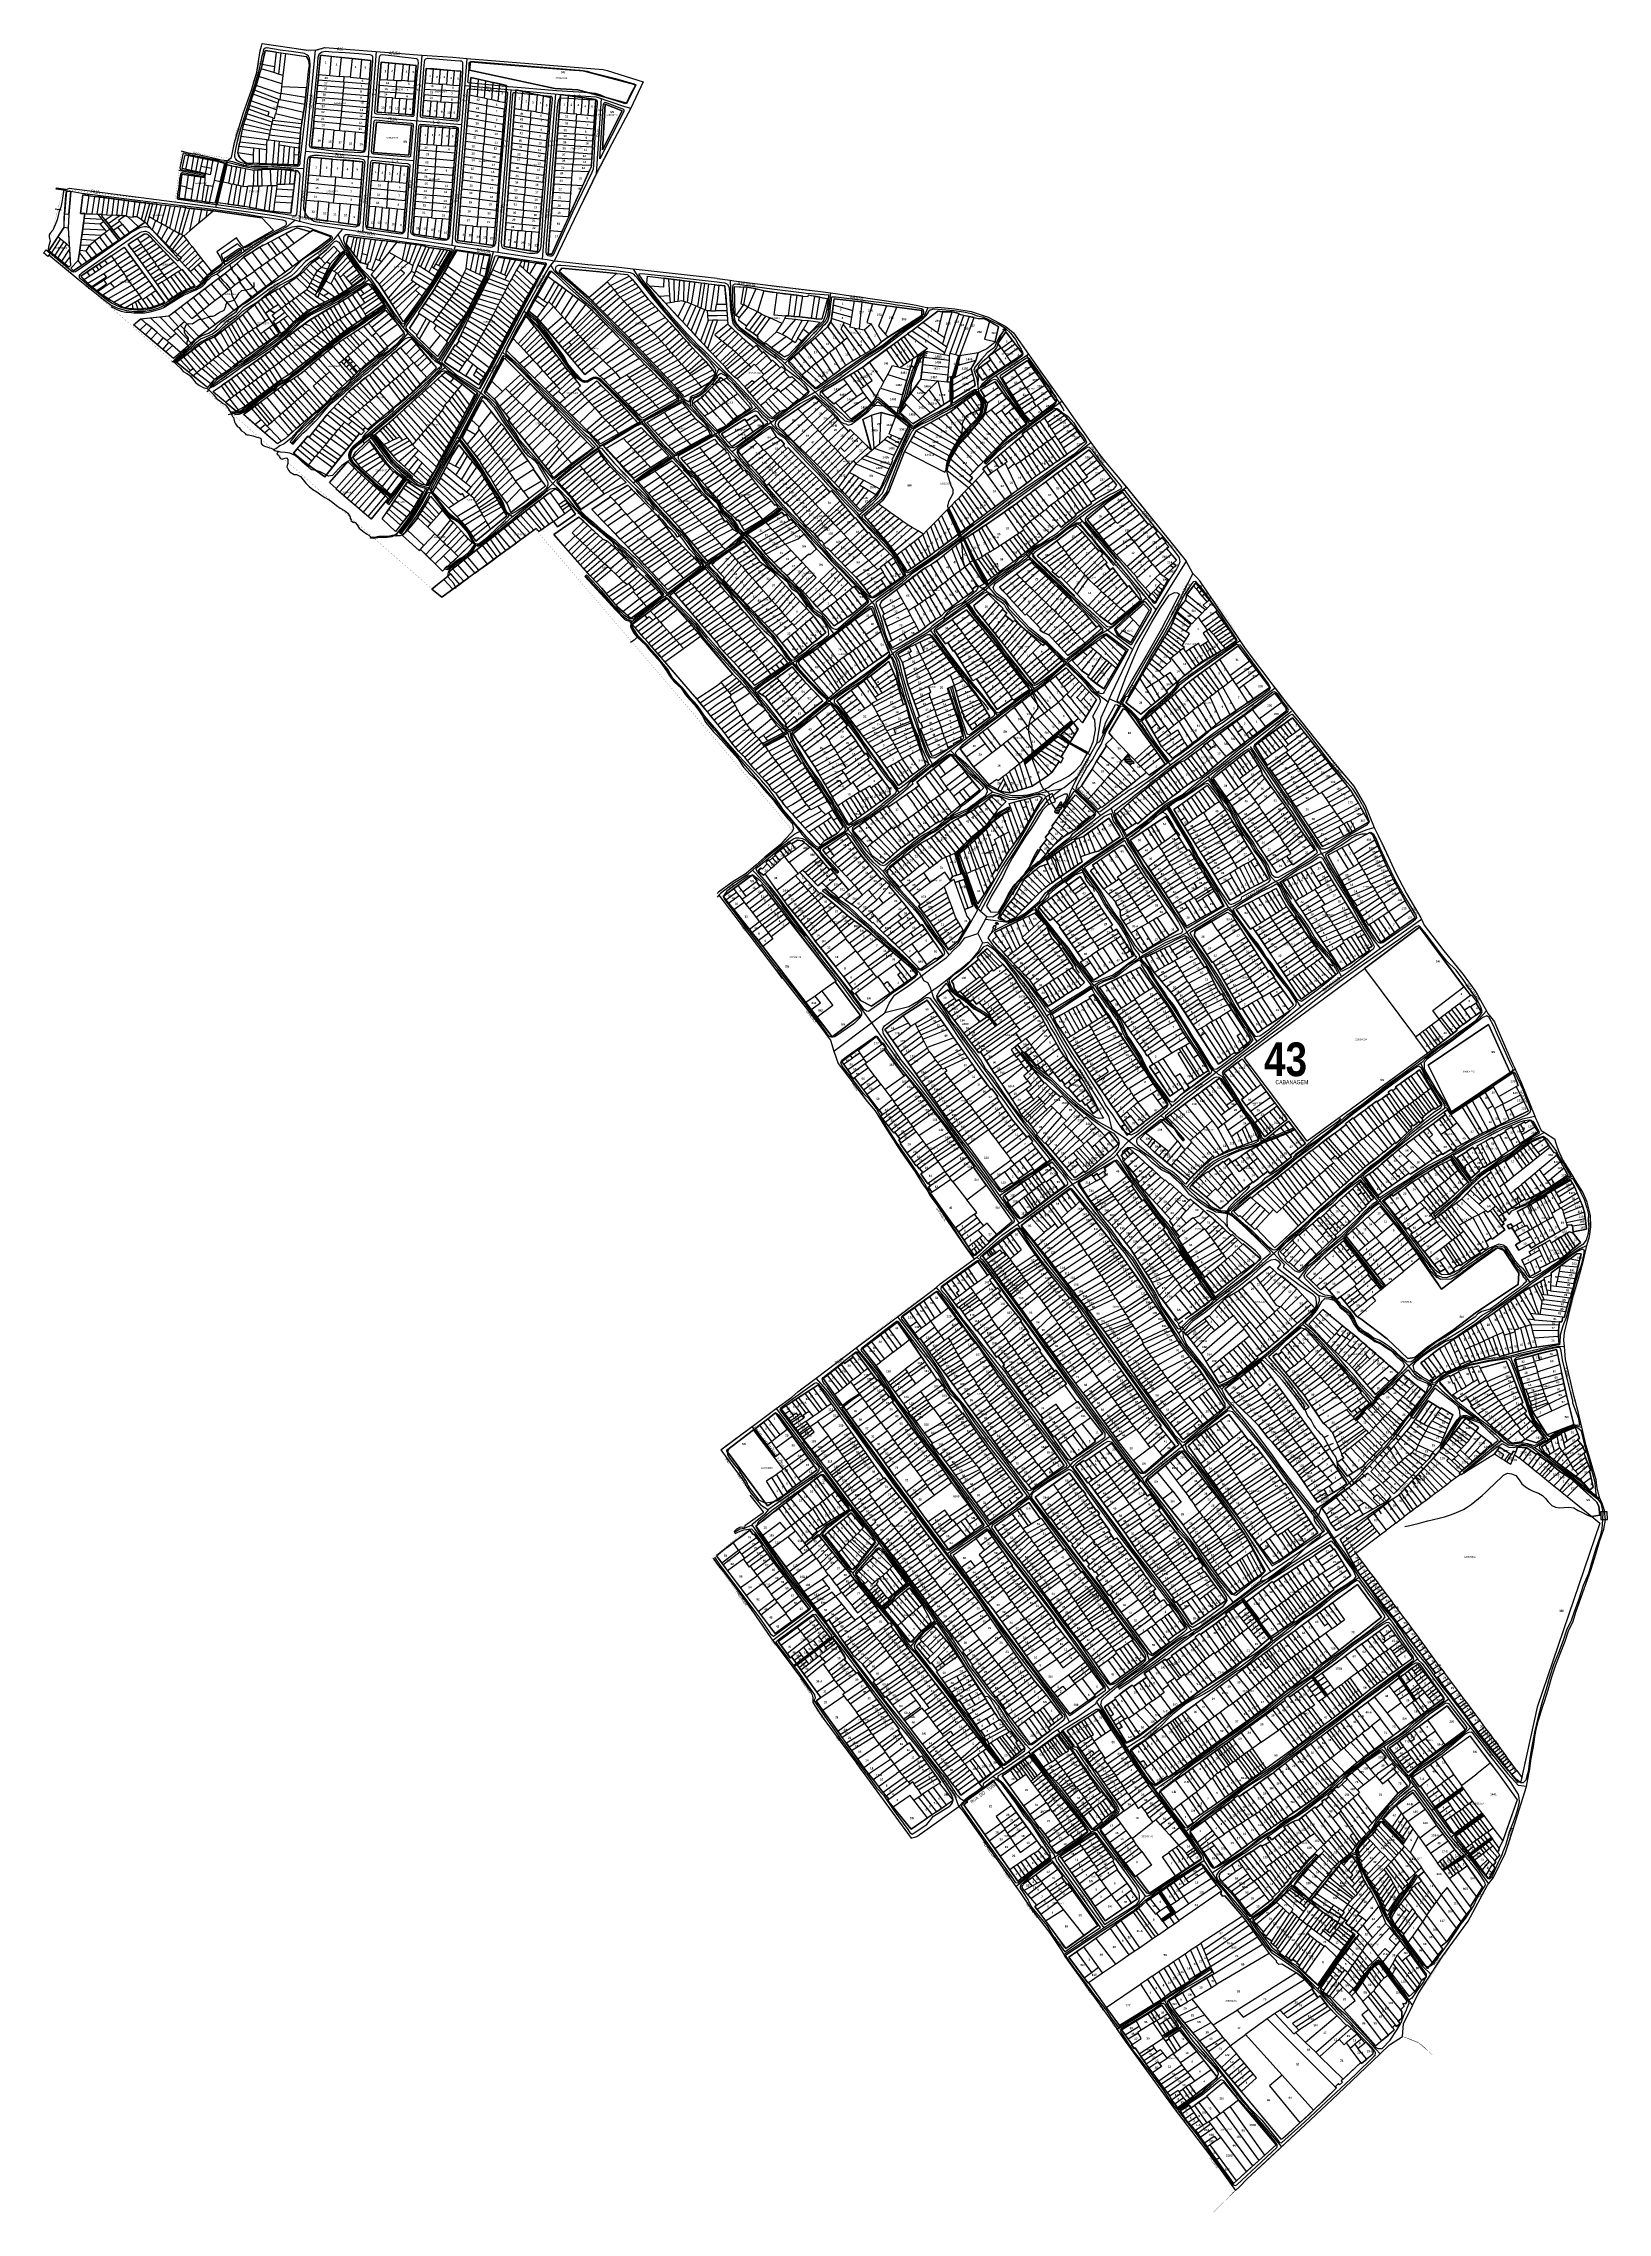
# Model space of a CAD drawing. Extents: x 206155 to 208014, y 4847439 to 4850017.
import ezdxf
from ezdxf.enums import TextEntityAlignment as Align

# ---------------------------------------------------------------- set-up
doc = ezdxf.new("R2010")
doc.units = 0
doc.header["$LTSCALE"] = 1.5
doc.header["$MEASUREMENT"] = 0
doc.linetypes.add('TRACO_00', pattern=[10, -10])
for name, color, linetype in [('CD-MALHA-LOTES', 40, 'CONTINUOUS'), ('CD_TXT_QUADRA', 7, 'CONTINUOUS'), ('HD-CANAIS', 7, 'CONTINUOUS'), ('HD-CURSO-INTER', 170, 'CONTINUOUS'), ('HD-CURSO-PERENE', 170, 'CONTINUOUS'), ('HD-HACH-HIDROG', 160, 'CONTINUOUS'), ('HD-LAGOS-INTER', 170, 'CONTINUOUS'), ('HD-TXT-CANAIS', 7, 'CONTINUOUS'), ('HD-VALAS-DRENOS', 170, 'CONTINUOUS'), ('LM-LIM-SETOR-FISCAL', 7, 'CONTINUOUS'), ('LM-LIMITE-MUNICIPAL', 249, 'CONTINUOUS'), ('LM-TXT-LSF', 7, 'CONTINUOUS'), ('RU-QUADRAS', 6, 'CONTINUOUS'), ('SV-CAMINHO-TRILHA', 20, 'CONTINUOUS'), ('SV-EIXO-ROD-ESTR', 7, 'CONTINUOUS'), ('SV-EIXO-RUA-N-PAV', 6, 'CONTINUOUS'), ('SV-EIXO-RUA-PAV', 20, 'CONTINUOUS'), ('SV-EST-M-N-PAV', 20, 'CONTINUOUS'), ('SV-EST-MUNIC-PAV', 20, 'CONTINUOUS'), ('SV-ESTIVAS', 7, 'CONTINUOUS'), ('SV-PONTE-BUEIRO', 249, 'CONTINUOUS'), ('SV-RUA-NAO-PAV-S-GUIA-C-GUIA', 7, 'CONTINUOUS'), ('SV-RUA-PAVIM-S-GUIA-C-GUIA', 7, 'CONTINUOUS'), ('SV-TXT-EST-M-N-PAV', 20, 'CONTINUOUS'), ('SV-TXT-RUA-N-PAV-S-GUIA-C-GUIA', 7, 'CONTINUOUS'), ('SV-TXT-RUA-PAV-S-GUIA-C-GUIA', 7, 'CONTINUOUS'), ('Th_NmrPort', 7, 'CONTINUOUS')]:
    doc.layers.add(name, color=color, linetype=linetype)
doc.styles.add('3288-43-2D_TXT$0$ARIAL', font='ARIAL.TTF')
doc.styles.add('3289-31-2D_TXT$0$ARIAL', font='ARIAL.TTF')
doc.styles.add('3289-34-2D_TXT$0$ARIAL', font='ARIAL.TTF')
doc.styles.add('3389-11-2D_TXT$0$ARIAL', font='ARIAL.TTF')
doc.styles.add('ARIAL', font='ARIAL.TTF')
doc.styles.get("Standard").update_dxf_attribs({"font": 'swisscbo.ttf'})
doc.linetypes.add('Limite', pattern='A,20,-3,[130,ltypeshp.shx,S=6.35,R=0,X=0,Y=0],-3,20', length=46)

# ---------------------------------------------------------------- blocks, each defined once
blk = doc.blocks.new('COD119', base_point=(207244.147261, 4849431.007731))
at = {"layer": 'SV-PONTE-BUEIRO'}
blk.add_lwpolyline([(207242.637261, 4849429.007731), (207242.637261, 4849429.841065), (207242.637261, 4849429.966065), (207242.763094, 4849430.299398), (207243.014761, 4849430.674398), (207243.392261, 4849430.882731), (207243.895594, 4849431.007731), (207244.398927, 4849431.007731), (207244.902261, 4849430.882731), (207245.279761, 4849430.674398), (207245.531427, 4849430.299398), (207245.657261, 4849429.966065), (207245.657261, 4849429.841065), (207245.657261, 4849429.007731)], dxfattribs=at)
blk = doc.blocks.new('*X5')
at = {"layer": 'HD-HACH-HIDROG', "color": 0}
for p, q in [((207357.014394, 4849103.039998), (207361.711316, 4849103.040045)), ((207357.296547, 4849105.040033), (207362.535761, 4849105.040086)), ((207358.549822, 4849107.040079), (207364.079559, 4849107.040134)), ((207359.979523, 4849109.040126), (207365.042544, 4849109.040177)), ((207361.234781, 4849111.040172), (207365.481336, 4849111.040214))]:
    blk.add_line(p, q, dxfattribs=at)
blk = doc.blocks.new('*X1')
at = {"layer": 'HD-HACH-HIDROG', "color": 0}
blk.add_line((207362.832911, 4849114.032719), (207365.508499, 4849114.032746), dxfattribs=at)
blk = doc.blocks.new('*X0')
at = {"layer": 'HD-HACH-HIDROG', "color": 0}
for p, q in [((207440.221758, 4849165.766657), (207447.26303, 4849165.766728)), ((207440.760303, 4849163.76663), (207449.232312, 4849163.766715)), ((207441.30288, 4849167.766701), (207446.222461, 4849167.76675)), ((207442.672783, 4849169.766748), (207445.191849, 4849169.766773)), ((207443.074864, 4849161.76662), (207451.267863, 4849161.766702))]:
    blk.add_line(p, q, dxfattribs=at)
blk = doc.blocks.new('*X3')
at = {"layer": 'SV-ESTIVAS', "color": 0}
for p, q in [((207336.79592, 4849624.777763), (207336.79592, 4849624.777763)), ((207337.263626, 4849625.0778), (207337.263626, 4849625.0778)), ((207337.731331, 4849625.377838), (207337.731331, 4849625.377838))]:
    blk.add_line(p, q, dxfattribs=at)
blk = doc.blocks.new('COD045', base_point=(207337.784658, 4849625.412047))
at = {"layer": 'SV-ESTIVAS'}
blk.add_lwpolyline([(207338.533196, 4849623.914971), (207337.784658, 4849625.412047), (207338.533196, 4849626.914971)], dxfattribs=at)

msp = doc.modelspace()

# ---------------------------------------------------------------- linework, layer by layer
at = {"layer": 'CD-MALHA-LOTES', "linetype": 'Continuous'}
for p, q in [((206484.1, 4850002.4), (206481.9, 4849979.6)), ((206497.3, 4850001.1), (206484.1, 4850002.4)), ((206481.9, 4849979.6), (206481.2, 4849973)), ((206481.9, 4849979.6), (206495.1, 4849978.5)), ((206495.1, 4849978.5), (206497.3, 4850001.1)), ((206495.1, 4849978.5), (206506.7, 4849977.4)), ((206509.2, 4849999.8), (206497.3, 4850001.1)), ((206506.7, 4849977.4), (206509.2, 4849999.8)), ((206512.4, 4849976.9), (206506.7, 4849977.4)), ((206521.7, 4849998.5), (206509.2, 4849999.8)), ((206511.9, 4849970.5), (206512.4, 4849976.9)), ((206519.4, 4849976.3), (206512.4, 4849976.9)), ((206521.7, 4849998.5), (206519.4, 4849976.3)), ((206519.4, 4849976.3), (206531.1, 4849975.2)), ((206533.1, 4849997.4), (206521.7, 4849998.5)), ((206531.1, 4849975.2), (206533.1, 4849997.4)), ((206543.8, 4849996.2), (206533.1, 4849997.4)), ((206542.2, 4849974.2), (206543.8, 4849996.2)), ((206556.2, 4849994.3), (206554.6, 4849973.8)), ((206565.3, 4849993.4), (206556.2, 4849994.3)), ((206563.6, 4849973.2), (206565.3, 4849993.4)), ((206573.3, 4849992.6), (206565.3, 4849993.4)), ((206571.3, 4849972.8), (206573.3, 4849992.6)), ((206582.4, 4849991.7), (206573.3, 4849992.6)), ((206582.4, 4849991.7), (206580.6, 4849972.3)), ((206590.3, 4849990.9), (206582.4, 4849991.7)), ((206588.5, 4849971.8), (206590.3, 4849990.9)), ((206597.8, 4849990.2), (206590.3, 4849990.9)), ((206596.4, 4849971.4), (206597.8, 4849990.2)), ((206609.8, 4849986.9), (206608.4, 4849969.5)), ((206618.4, 4849986.2), (206609.8, 4849986.9)), ((206617, 4849968.8), (206618.4, 4849986.2)), ((206626.6, 4849985.5), (206618.4, 4849986.2)), ((206625.1, 4849968.2), (206626.6, 4849985.5)), ((206635, 4849984.8), (206626.6, 4849985.5)), ((206635, 4849984.8), (206633.8, 4849967.6)), ((206643.5, 4849984.1), (206635, 4849984.8)), ((206642, 4849967), (206643.5, 4849984.1)), ((206651.1, 4849983.4), (206643.5, 4849984.1)), ((206649.7, 4849966.4), (206651.1, 4849983.4)), ((206662.8, 4849976), (206661.1, 4849955.5)), ((206662.4, 4849995.2), (206661.4, 4849984.6)), ((206661.4, 4849984.6), (206762.6, 4849962.8)), ((206796.2, 4849984.1), (206662.4, 4849995.2)), ((206671.6, 4849974), (206662.8, 4849976)), ((206858.8, 4849967.2), (206796.2, 4849984.1)), ((206479.2, 4849952.4), (206478.5, 4849945.4)), ((206479.9, 4849959.5), (206479.2, 4849952.4)), ((206510.1, 4849949.9), (206479.2, 4849952.4)), ((206480.6, 4849966.5), (206479.9, 4849959.5)), ((206510.8, 4849957.1), (206479.9, 4849959.5)), ((206481.2, 4849973), (206480.6, 4849966.5)), ((206511.3, 4849964.2), (206480.6, 4849966.5)), ((206511.9, 4849970.5), (206481.2, 4849973)), ((206510.1, 4849949.9), (206509.5, 4849943)), ((206510.8, 4849957.1), (206510.1, 4849949.9)), ((206510.1, 4849949.9), (206540.3, 4849947.5)), ((206511.3, 4849964.2), (206510.8, 4849957.1)), ((206510.8, 4849957.1), (206540.8, 4849954.8)), ((206511.9, 4849970.5), (206511.3, 4849964.2)), ((206511.3, 4849964.2), (206541.3, 4849962)), ((206541.8, 4849968), (206511.9, 4849970.5)), ((206531.1, 4849975.2), (206542.2, 4849974.2)), ((206540.3, 4849947.5), (206540.8, 4849954.8)), ((206540.8, 4849954.8), (206541.3, 4849962)), ((206541.3, 4849962), (206541.8, 4849968)), ((206541.8, 4849968), (206542.2, 4849974.2)), ((206552.9, 4849953.1), (206551.5, 4849935)), ((206553.4, 4849959.5), (206552.9, 4849953.1)), ((206562.1, 4849952.3), (206552.9, 4849953.1)), ((206554, 4849966.6), (206553.4, 4849959.5)), ((206553.4, 4849959.5), (206573.6, 4849958.2)), ((206554, 4849966.6), (206554.6, 4849973.8)), ((206574, 4849965.1), (206554, 4849966.6)), ((206554.6, 4849973.8), (206563.6, 4849973.2)), ((206562.1, 4849952.3), (206560.8, 4849934.3)), ((206569.8, 4849951.7), (206562.1, 4849952.3)), ((206563.6, 4849973.2), (206571.3, 4849972.8)), ((206568.5, 4849933.7), (206569.8, 4849951.7)), ((206569.8, 4849951.7), (206573.1, 4849951.4)), ((206571.3, 4849972.8), (206574.6, 4849972.6)), ((206573.1, 4849951.4), (206573.6, 4849958.2)), ((206573.1, 4849951.4), (206578.2, 4849951)), ((206574, 4849965.1), (206573.6, 4849958.2)), ((206573.6, 4849958.2), (206595.3, 4849956.8)), ((206574.6, 4849972.6), (206574, 4849965.1)), ((206595.8, 4849963.5), (206574, 4849965.1)), ((206574.6, 4849972.6), (206580.6, 4849972.3)), ((206578.2, 4849951), (206577, 4849933)), ((206586.5, 4849950.3), (206578.2, 4849951)), ((206588.5, 4849971.8), (206580.6, 4849972.3)), ((206586.5, 4849950.3), (206584.9, 4849932.4)), ((206594.7, 4849949.7), (206586.5, 4849950.3)), ((206596.4, 4849971.4), (206588.5, 4849971.8)), ((206593.4, 4849931.8), (206594.7, 4849949.7)), ((206594.7, 4849949.7), (206595.3, 4849956.8)), ((206595.3, 4849956.8), (206595.8, 4849963.5)), ((206595.8, 4849963.5), (206596.4, 4849971.4)), ((206607.3, 4849955.4), (206606.7, 4849948.7)), ((206607.3, 4849955.4), (206607.7, 4849962.3)), ((206627.4, 4849954), (206607.3, 4849955.4)), ((206607.7, 4849962.3), (206608.4, 4849969.5)), ((206607.7, 4849962.3), (206628.1, 4849960.8)), ((206608.4, 4849969.5), (206617, 4849968.8)), ((206617, 4849968.8), (206625.1, 4849968.2)), ((206625.1, 4849968.2), (206628.8, 4849968)), ((206627.4, 4849954), (206626.7, 4849947.1)), ((206628.1, 4849960.8), (206627.4, 4849954)), ((206627.4, 4849954), (206648.5, 4849952.5)), ((206628.8, 4849968), (206628.1, 4849960.8)), ((206649.1, 4849959.3), (206628.1, 4849960.8)), ((206633.8, 4849967.6), (206628.8, 4849968)), ((206633.8, 4849967.6), (206642, 4849967)), ((206642, 4849967), (206649.7, 4849966.4)), ((206648, 4849945.5), (206648.5, 4849952.5)), ((206648.5, 4849952.5), (206649.1, 4849959.3)), ((206649.1, 4849959.3), (206649.7, 4849966.4)), ((206661.1, 4849955.5), (206660.4, 4849946.4)), ((206661.1, 4849955.5), (206670.3, 4849953.5)), ((206671.6, 4849974), (206670.3, 4849953.5)), ((206670.3, 4849953.5), (206678.6, 4849951.7)), ((206680.2, 4849972.1), (206671.6, 4849974)), ((206680.2, 4849972.1), (206678.6, 4849951.7)), ((206678.6, 4849951.7), (206682.7, 4849950.8)), ((206689.4, 4849970), (206680.2, 4849972.1)), ((206682, 4849942.2), (206682.7, 4849950.8)), ((206682.7, 4849950.8), (206687.7, 4849949.7)), ((206687.7, 4849949.7), (206689.4, 4849970)), ((206687.7, 4849949.7), (206695.4, 4849948)), ((206697.3, 4849968.3), (206689.4, 4849970)), ((206695.4, 4849948), (206697.3, 4849968.3)), ((206705.1, 4849966.5), (206697.3, 4849968.3)), ((206703.5, 4849946.2), (206705.1, 4849966.5)), ((206716.2, 4849961.4), (206714.6, 4849939.3)), ((206724.5, 4849959.6), (206716.2, 4849961.4)), ((206722.7, 4849938), (206724.5, 4849959.6)), ((206732.8, 4849957.7), (206724.5, 4849959.6)), ((206731, 4849936.6), (206732.8, 4849957.7)), ((206732.8, 4849957.7), (206741.6, 4849955.7)), ((206741.6, 4849955.7), (206740.2, 4849935.1)), ((206749.3, 4849954), (206741.6, 4849955.7)), ((206747.5, 4849933.9), (206749.3, 4849954)), ((206757.5, 4849952.1), (206749.3, 4849954)), ((206755.8, 4849932.5), (206757.5, 4849952.1)), ((206762.6, 4849962.8), (206790, 4849961.5)), ((206769.5, 4849955.9), (206767.9, 4849934.3)), ((206778.5, 4849954.6), (206769.5, 4849955.9)), ((206778.5, 4849954.6), (206776.8, 4849933.5)), ((206786.1, 4849953.5), (206778.5, 4849954.6)), ((206786.1, 4849953.5), (206785.2, 4849932.7)), ((206795.1, 4849952.2), (206786.1, 4849953.5)), ((206790, 4849961.5), (206848.1, 4849945.4)), ((206795.1, 4849952.2), (206793.5, 4849932)), ((206803.4, 4849951), (206795.1, 4849952.2)), ((206803.4, 4849951), (206802.1, 4849931.2)), ((206811.3, 4849949.9), (206803.4, 4849951)), ((206810, 4849930.5), (206811.3, 4849949.9)), ((206848.1, 4849945.4), (206858.8, 4849967.2)), ((206476.4, 4849923.7), (206477.2, 4849931.4)), ((206477.9, 4849938.8), (206477.2, 4849931.4)), ((206477.2, 4849931.4), (206508.3, 4849928.6)), ((206477.9, 4849938.8), (206478.5, 4849945.4)), ((206509, 4849935.9), (206477.9, 4849938.8)), ((206478.5, 4849945.4), (206509.5, 4849943)), ((206508.3, 4849928.6), (206507.7, 4849920.8)), ((206509, 4849935.9), (206508.3, 4849928.6)), ((206508.3, 4849928.6), (206538.8, 4849926)), ((206509.5, 4849943), (206509, 4849935.9)), ((206509, 4849935.9), (206539.3, 4849933.1)), ((206509.5, 4849943), (206539.8, 4849940.5)), ((206538.2, 4849917.9), (206538.8, 4849926)), ((206538.8, 4849926), (206539.3, 4849933.1)), ((206539.3, 4849933.1), (206539.8, 4849940.5)), ((206539.8, 4849940.5), (206540.3, 4849947.5)), ((206551.5, 4849935), (206560.8, 4849934.3)), ((206560.8, 4849934.3), (206568.5, 4849933.7)), ((206577, 4849933), (206568.5, 4849933.7)), ((206577, 4849933), (206584.9, 4849932.4)), ((206584.9, 4849932.4), (206593.4, 4849931.8)), ((206606.7, 4849948.7), (206605.2, 4849930.5)), ((206605.2, 4849930.5), (206613.7, 4849929.7)), ((206615.3, 4849948), (206606.7, 4849948.7)), ((206615.3, 4849948), (206613.7, 4849929.7)), ((206613.7, 4849929.7), (206621.9, 4849929)), ((206623.2, 4849947.4), (206615.3, 4849948)), ((206621.9, 4849929), (206623.2, 4849947.4)), ((206630.3, 4849928.2), (206621.9, 4849929)), ((206623.2, 4849947.4), (206626.7, 4849947.1)), ((206626.7, 4849947.1), (206631.9, 4849946.7)), ((206631.9, 4849946.7), (206630.3, 4849928.2)), ((206630.3, 4849928.2), (206638.6, 4849927.4)), ((206640.5, 4849946.1), (206631.9, 4849946.7)), ((206638.6, 4849927.4), (206640.5, 4849946.1)), ((206638.6, 4849927.4), (206646.4, 4849926.6)), ((206648, 4849945.5), (206640.5, 4849946.1)), ((206646.4, 4849926.6), (206648, 4849945.5)), ((206658.8, 4849927.8), (206658.1, 4849918.4)), ((206659.6, 4849937), (206658.8, 4849927.8)), ((206680.5, 4849923.9), (206658.8, 4849927.8)), ((206660.4, 4849946.4), (206659.6, 4849937)), ((206659.6, 4849937), (206681.3, 4849933)), ((206682, 4849942.2), (206660.4, 4849946.4)), ((206679.8, 4849914.9), (206680.5, 4849923.9)), ((206680.5, 4849923.9), (206681.3, 4849933)), ((206701.4, 4849920.1), (206680.5, 4849923.9)), ((206681.3, 4849933), (206682, 4849942.2)), ((206681.3, 4849933), (206702.1, 4849929.1)), ((206702.9, 4849938.2), (206682, 4849942.2)), ((206695.4, 4849948), (206703.5, 4849946.2)), ((206702.1, 4849929.1), (206701.4, 4849920.1)), ((206702.1, 4849929.1), (206702.9, 4849938.2)), ((206703.5, 4849946.2), (206702.9, 4849938.2)), ((206714, 4849931.1), (206713.4, 4849923.3)), ((206714.6, 4849939.3), (206714, 4849931.1)), ((206733.9, 4849928.1), (206714, 4849931.1)), ((206714.6, 4849939.3), (206722.7, 4849938)), ((206722.7, 4849938), (206731, 4849936.6)), ((206734.5, 4849936), (206731, 4849936.6)), ((206733.9, 4849928.1), (206733.3, 4849920.7)), ((206733.9, 4849928.1), (206734.5, 4849936)), ((206755.2, 4849925), (206733.9, 4849928.1)), ((206740.2, 4849935.1), (206734.5, 4849936)), ((206740.2, 4849935.1), (206747.5, 4849933.9)), ((206747.5, 4849933.9), (206755.8, 4849932.5)), ((206754.6, 4849917.9), (206755.2, 4849925)), ((206755.2, 4849925), (206755.8, 4849932.5)), ((206767.2, 4849926), (206766.6, 4849918.7)), ((206767.9, 4849934.3), (206767.2, 4849926)), ((206788.2, 4849924.3), (206767.2, 4849926)), ((206767.9, 4849934.3), (206776.8, 4849933.5)), ((206776.8, 4849933.5), (206785.2, 4849932.7)), ((206788.8, 4849932.4), (206785.2, 4849932.7)), ((206788.2, 4849924.3), (206787.6, 4849917)), ((206788.2, 4849924.3), (206788.8, 4849932.4)), ((206809.5, 4849922.5), (206788.2, 4849924.3)), ((206788.8, 4849932.4), (206793.5, 4849932)), ((206793.5, 4849932), (206802.1, 4849931.2)), ((206802.1, 4849931.2), (206810, 4849930.5)), ((206809.5, 4849922.5), (206810, 4849930.5)), ((206822.7, 4849944.5), (206819.4, 4849890)), ((206819.4, 4849890), (206842.9, 4849936.4)), ((206842.9, 4849936.4), (206822.7, 4849944.5)), ((206475.7, 4849916), (206473.5, 4849893.7)), ((206476.4, 4849923.7), (206475.7, 4849916)), ((206488.4, 4849914.8), (206475.7, 4849916)), ((206507.7, 4849920.8), (206476.4, 4849923.7)), ((206486, 4849892.6), (206488.4, 4849914.8)), ((206500.5, 4849913.6), (206488.4, 4849914.8)), ((206498.3, 4849891.6), (206500.5, 4849913.6)), ((206500.5, 4849913.6), (206507, 4849913)), ((206507, 4849913), (206507.7, 4849920.8)), ((206507, 4849913), (206513.1, 4849912.4)), ((206507.7, 4849920.8), (206538.2, 4849917.9)), ((206513.1, 4849912.4), (206511.1, 4849890.6)), ((206525.8, 4849911.1), (206513.1, 4849912.4)), ((206524, 4849889.5), (206525.8, 4849911.1)), ((206537.6, 4849910), (206525.8, 4849911.1)), ((206536.1, 4849888.5), (206537.6, 4849910)), ((206537.6, 4849910), (206538.2, 4849917.9)), ((206550.7, 4849923), (206547.2, 4849886.9)), ((206592.4, 4849919.3), (206550.7, 4849923)), ((206589.1, 4849883.7), (206592.4, 4849919.3)), ((206603.6, 4849918.5), (206602, 4849897.1)), ((206612.4, 4849917.8), (206603.6, 4849918.5)), ((206610.8, 4849896.5), (206612.4, 4849917.8)), ((206620.7, 4849917.2), (206612.4, 4849917.8)), ((206618.9, 4849896), (206620.7, 4849917.2)), ((206629.2, 4849916.6), (206620.7, 4849917.2)), ((206629.2, 4849916.6), (206627.4, 4849895.4)), ((206638, 4849916), (206629.2, 4849916.6)), ((206636.2, 4849894.8), (206638, 4849916)), ((206646.1, 4849915.4), (206638, 4849916)), ((206644.4, 4849894.3), (206646.1, 4849915.4)), ((206656.5, 4849900.1), (206655.8, 4849891.3)), ((206657.3, 4849909.4), (206656.5, 4849900.1)), ((206678.4, 4849896.8), (206656.5, 4849900.1)), ((206658.1, 4849918.4), (206657.3, 4849909.4)), ((206679.1, 4849905.8), (206657.3, 4849909.4)), ((206679.8, 4849914.9), (206658.1, 4849918.4)), ((206679.1, 4849905.8), (206678.4, 4849896.8)), ((206679.1, 4849905.8), (206679.8, 4849914.9)), ((206700, 4849902.3), (206679.1, 4849905.8)), ((206679.8, 4849914.9), (206700.7, 4849911.5)), ((206699.3, 4849893.6), (206700, 4849902.3)), ((206700, 4849902.3), (206700.7, 4849911.5)), ((206700.7, 4849911.5), (206701.4, 4849920.1)), ((206711.5, 4849898.3), (206711, 4849890.7)), ((206712.2, 4849907), (206711.5, 4849898.3)), ((206711.5, 4849898.3), (206731.4, 4849895.9)), ((206712.8, 4849915), (206712.2, 4849907)), ((206712.2, 4849907), (206732, 4849904.1)), ((206713.4, 4849923.3), (206712.8, 4849915)), ((206732.6, 4849912), (206712.8, 4849915)), ((206713.4, 4849923.3), (206733.3, 4849920.7)), ((206731.4, 4849895.9), (206732, 4849904.1)), ((206732.6, 4849912), (206732, 4849904.1)), ((206732, 4849904.1), (206753.2, 4849901.1)), ((206732.6, 4849912), (206733.3, 4849920.7)), ((206753.9, 4849908.9), (206732.6, 4849912)), ((206733.3, 4849920.7), (206754.6, 4849917.9)), ((206752.5, 4849893.3), (206753.2, 4849901.1)), ((206753.2, 4849901.1), (206753.9, 4849908.9)), ((206754.6, 4849917.9), (206753.9, 4849908.9)), ((206765.4, 4849903.2), (206764.9, 4849895.9)), ((206766, 4849910.4), (206765.4, 4849903.2)), ((206786.5, 4849901.9), (206765.4, 4849903.2)), ((206766.6, 4849918.7), (206766, 4849910.4)), ((206766, 4849910.4), (206787, 4849908.9)), ((206766.6, 4849918.7), (206787.6, 4849917)), ((206786.5, 4849901.9), (206785.9, 4849894.7)), ((206787, 4849908.9), (206786.5, 4849901.9)), ((206786.5, 4849901.9), (206808, 4849900.6)), ((206787, 4849908.9), (206787.6, 4849917)), ((206787, 4849908.9), (206808.4, 4849907.4)), ((206787.6, 4849917), (206809, 4849915.2)), ((206807.5, 4849893.5), (206808, 4849900.6)), ((206808, 4849900.6), (206808.4, 4849907.4)), ((206808.4, 4849907.4), (206809, 4849915.2)), ((206809, 4849915.2), (206809.5, 4849922.5)), ((206471.7, 4849881.3), (206469.9, 4849860.4)), ((206485.2, 4849880.2), (206471.7, 4849881.3)), ((206473.5, 4849893.7), (206486, 4849892.6)), ((206483.9, 4849859.2), (206485.2, 4849880.2)), ((206498, 4849879.1), (206485.2, 4849880.2)), ((206486, 4849892.6), (206498.3, 4849891.6)), ((206496.7, 4849858.1), (206498, 4849879.1)), ((206498, 4849879.1), (206511, 4849878)), ((206511.1, 4849890.6), (206498.3, 4849891.6)), ((206511, 4849878), (206509.5, 4849856.9)), ((206523.2, 4849877), (206511, 4849878)), ((206511.1, 4849890.6), (206524, 4849889.5)), ((206521.8, 4849855.9), (206523.2, 4849877)), ((206534.6, 4849876), (206523.2, 4849877)), ((206524, 4849889.5), (206536.1, 4849888.5)), ((206533, 4849854.9), (206534.6, 4849876)), ((206546.3, 4849875), (206544.5, 4849854)), ((206554.3, 4849874.1), (206546.3, 4849875)), ((206547.2, 4849886.9), (206589.1, 4849883.7)), ((206552.4, 4849853.4), (206554.3, 4849874.1)), ((206562, 4849873.2), (206554.3, 4849874.1)), ((206560.8, 4849852.7), (206562, 4849873.2)), ((206570.9, 4849872.1), (206562, 4849873.2)), ((206600.7, 4849880.8), (206600, 4849871.8)), ((206601.4, 4849889.7), (206600.7, 4849880.8)), ((206600.7, 4849880.8), (206621.4, 4849879.2)), ((206602, 4849897.1), (206601.4, 4849889.7)), ((206622.1, 4849887.9), (206601.4, 4849889.7)), ((206602, 4849897.1), (206610.8, 4849896.5)), ((206610.8, 4849896.5), (206618.9, 4849896)), ((206618.9, 4849896), (206622.6, 4849895.7)), ((206620.7, 4849870), (206621.4, 4849879.2)), ((206621.4, 4849879.2), (206622.1, 4849887.9)), ((206621.4, 4849879.2), (206643, 4849877.5)), ((206622.1, 4849887.9), (206622.6, 4849895.7)), ((206643.7, 4849886), (206622.1, 4849887.9)), ((206622.6, 4849895.7), (206627.4, 4849895.4)), ((206627.4, 4849895.4), (206636.2, 4849894.8)), ((206636.2, 4849894.8), (206644.4, 4849894.3)), ((206643, 4849877.5), (206642.3, 4849868.2)), ((206643, 4849877.5), (206643.7, 4849886)), ((206644.4, 4849894.3), (206643.7, 4849886)), ((206654.3, 4849873.2), (206653.6, 4849864)), ((206655, 4849881.7), (206654.3, 4849873.2)), ((206654.3, 4849873.2), (206676.2, 4849869.9)), ((206655.8, 4849891.3), (206655, 4849881.7)), ((206676.9, 4849878.4), (206655, 4849881.7)), ((206677.6, 4849887.8), (206655.8, 4849891.3)), ((206676.2, 4849869.9), (206676.9, 4849878.4)), ((206676.9, 4849878.4), (206677.6, 4849887.8)), ((206676.9, 4849878.4), (206697.8, 4849875.2)), ((206677.6, 4849887.8), (206678.4, 4849896.8)), ((206698.6, 4849884.4), (206677.6, 4849887.8)), ((206699.3, 4849893.6), (206678.4, 4849896.8)), ((206697.1, 4849866.7), (206697.8, 4849875.2)), ((206697.8, 4849875.2), (206698.6, 4849884.4)), ((206698.6, 4849884.4), (206699.3, 4849893.6)), ((206709.8, 4849875.1), (206709.1, 4849865.6)), ((206710.4, 4849882.5), (206709.8, 4849875.1)), ((206709.8, 4849875.1), (206729.5, 4849872.4)), ((206711, 4849890.7), (206710.4, 4849882.5)), ((206710.4, 4849882.5), (206730.1, 4849879.8)), ((206730.7, 4849888), (206711, 4849890.7)), ((206728.8, 4849862.9), (206729.5, 4849872.4)), ((206730.1, 4849879.8), (206729.5, 4849872.4)), ((206729.5, 4849872.4), (206750.6, 4849869.5)), ((206730.1, 4849879.8), (206730.7, 4849888)), ((206730.1, 4849879.8), (206751.2, 4849877)), ((206730.7, 4849888), (206731.4, 4849895.9)), ((206751.9, 4849885), (206730.7, 4849888)), ((206731.4, 4849895.9), (206752.5, 4849893.3)), ((206750.6, 4849869.5), (206751.2, 4849877)), ((206751.2, 4849877), (206751.9, 4849885)), ((206752.5, 4849893.3), (206751.9, 4849885)), ((206763.1, 4849873.5), (206762.5, 4849865.7)), ((206763.7, 4849880.6), (206763.1, 4849873.5)), ((206784.2, 4849872.7), (206763.1, 4849873.5)), ((206764.3, 4849888.3), (206763.7, 4849880.6)), ((206763.7, 4849880.6), (206784.7, 4849879.5)), ((206764.9, 4849895.9), (206764.3, 4849888.3)), ((206785.3, 4849886.9), (206764.3, 4849888.3)), ((206785.9, 4849894.7), (206764.9, 4849895.9)), ((206783.6, 4849864.7), (206784.2, 4849872.7)), ((206784.7, 4849879.5), (206784.2, 4849872.7)), ((206784.2, 4849872.7), (206806.1, 4849871.9)), ((206785.3, 4849886.9), (206784.7, 4849879.5)), ((206806.5, 4849878.4), (206784.7, 4849879.5)), ((206785.9, 4849894.7), (206785.3, 4849886.9)), ((206785.3, 4849886.9), (206807, 4849885.5)), ((206785.9, 4849894.7), (206807.5, 4849893.5)), ((206806.1, 4849871.9), (206806.5, 4849878.4)), ((206806.5, 4849878.4), (206807, 4849885.5)), ((206807, 4849885.5), (206807.5, 4849893.5)), ((206469, 4849850.3), (206468.1, 4849840.3)), ((206469.9, 4849860.4), (206469, 4849850.3)), ((206501.5, 4849847.3), (206469, 4849850.3)), ((206469.9, 4849860.4), (206483.9, 4849859.2)), ((206483.9, 4849859.2), (206496.7, 4849858.1)), ((206502.3, 4849857.6), (206496.7, 4849858.1)), ((206500.6, 4849837.2), (206501.5, 4849847.3)), ((206501.5, 4849847.3), (206502.3, 4849857.6)), ((206532.2, 4849844.5), (206501.5, 4849847.3)), ((206509.5, 4849856.9), (206502.3, 4849857.6)), ((206509.5, 4849856.9), (206521.8, 4849855.9)), ((206521.8, 4849855.9), (206533, 4849854.9)), ((206532.2, 4849844.5), (206533, 4849854.9)), ((206544.5, 4849854), (206543.7, 4849844)), ((206544.5, 4849854), (206552.4, 4849853.4)), ((206552.4, 4849853.4), (206560.8, 4849852.7)), ((206560.8, 4849852.7), (206565, 4849852.3)), ((206564.3, 4849842), (206565, 4849852.3)), ((206565, 4849852.3), (206568.9, 4849852)), ((206568.9, 4849852), (206570.9, 4849872.1)), ((206577.8, 4849851.2), (206568.9, 4849852)), ((206570.9, 4849872.1), (206579.6, 4849871.1)), ((206579.6, 4849871.1), (206577.8, 4849851.2)), ((206577.8, 4849851.2), (206586.8, 4849850.4)), ((206588.2, 4849870.1), (206579.6, 4849871.1)), ((206586, 4849839.8), (206586.8, 4849850.4)), ((206586.8, 4849850.4), (206588.2, 4849870.1)), ((206598.8, 4849855.2), (206598.1, 4849846.5)), ((206599.4, 4849863.3), (206598.8, 4849855.2)), ((206598.8, 4849855.2), (206619.5, 4849853.2)), ((206600, 4849871.8), (206599.4, 4849863.3)), ((206599.4, 4849863.3), (206620.1, 4849861.6)), ((206600, 4849871.8), (206620.7, 4849870)), ((206618.8, 4849844.5), (206619.5, 4849853.2)), ((206619.5, 4849853.2), (206620.1, 4849861.6)), ((206619.5, 4849853.2), (206640.9, 4849851.2)), ((206620.1, 4849861.6), (206620.7, 4849870)), ((206620.1, 4849861.6), (206641.6, 4849860)), ((206642.3, 4849868.2), (206620.7, 4849870)), ((206640.9, 4849851.2), (206640.2, 4849842.5)), ((206640.9, 4849851.2), (206641.6, 4849860)), ((206641.6, 4849860), (206642.3, 4849868.2)), ((206652.8, 4849854.2), (206651.9, 4849843.9)), ((206653.6, 4849864), (206652.8, 4849854.2)), ((206674.7, 4849851), (206652.8, 4849854.2)), ((206653.6, 4849864), (206675.5, 4849860.9)), ((206674.7, 4849851), (206673.9, 4849841.3)), ((206675.5, 4849860.9), (206674.7, 4849851)), ((206674.7, 4849851), (206695.6, 4849848.1)), ((206676.2, 4849869.9), (206675.5, 4849860.9)), ((206675.5, 4849860.9), (206696.4, 4849857.9)), ((206676.2, 4849869.9), (206697.1, 4849866.7)), ((206694.9, 4849838.7), (206695.6, 4849848.1)), ((206695.6, 4849848.1), (206696.4, 4849857.9)), ((206696.4, 4849857.9), (206697.1, 4849866.7)), ((206707.8, 4849847.9), (206707.1, 4849838.7)), ((206708.5, 4849856.9), (206707.8, 4849847.9)), ((206707.8, 4849847.9), (206727.4, 4849845.4)), ((206709.1, 4849865.6), (206708.5, 4849856.9)), ((206708.5, 4849856.9), (206728.1, 4849854.3)), ((206709.1, 4849865.6), (206728.8, 4849862.9)), ((206727.4, 4849845.4), (206728.1, 4849854.3)), ((206728.1, 4849854.3), (206728.8, 4849862.9)), ((206728.1, 4849854.3), (206749, 4849851.5)), ((206728.8, 4849862.9), (206749.8, 4849860)), ((206749, 4849851.5), (206748.3, 4849842.7)), ((206749, 4849851.5), (206749.8, 4849860)), ((206749.8, 4849860), (206750.6, 4849869.5)), ((206761.3, 4849849.6), (206760.5, 4849839.9)), ((206761.9, 4849857.9), (206761.3, 4849849.6)), ((206761.3, 4849849.6), (206782.4, 4849848.5)), ((206762.5, 4849865.7), (206761.9, 4849857.9)), ((206761.9, 4849857.9), (206783, 4849856.8)), ((206783.6, 4849864.7), (206762.5, 4849865.7)), ((206779.5, 4849811.2), (206796, 4849847.8)), ((206781.6, 4849838.5), (206782.4, 4849848.5)), ((206782.4, 4849848.5), (206783, 4849856.8)), ((206782.4, 4849848.5), (206796, 4849847.8)), ((206783, 4849856.8), (206783.6, 4849864.7)), ((206803.2, 4849863.8), (206783.6, 4849864.7)), ((206796, 4849847.8), (206803.2, 4849863.8)), ((206805.9, 4849869.9), (206803.2, 4849863.8)), ((206806.1, 4849871.9), (206805.9, 4849869.9)), ((206465.5, 4849809.4), (206467.3, 4849830.3)), ((206468.1, 4849840.3), (206467.3, 4849830.3)), ((206467.3, 4849830.3), (206481.3, 4849828.9)), ((206468.1, 4849840.3), (206500.6, 4849837.2)), ((206481.3, 4849828.9), (206479.4, 4849807.4)), ((206494.3, 4849827.6), (206481.3, 4849828.9)), ((206492.6, 4849805.5), (206494.3, 4849827.6)), ((206494.3, 4849827.6), (206499.7, 4849827)), ((206499.7, 4849827), (206500.6, 4849837.2)), ((206499.7, 4849827), (206507.1, 4849826.3)), ((206500.6, 4849837.2), (206531.4, 4849834.2)), ((206507.1, 4849826.3), (206505.4, 4849803.7)), ((206519.8, 4849825), (206507.1, 4849826.3)), ((206519.8, 4849825), (206517.2, 4849802)), ((206530.5, 4849823.9), (206519.8, 4849825)), ((206528.7, 4849800.4), (206530.5, 4849823.9)), ((206530.5, 4849823.9), (206531.4, 4849834.2)), ((206531.4, 4849834.2), (206532.2, 4849844.5)), ((206542, 4849822.9), (206539.9, 4849798)), ((206542.9, 4849833.5), (206542, 4849822.9)), ((206549.5, 4849822.2), (206542, 4849822.9)), ((206543.7, 4849844), (206542.9, 4849833.5)), ((206542.9, 4849833.5), (206563.6, 4849831.7)), ((206564.3, 4849842), (206543.7, 4849844)), ((206549.5, 4849822.2), (206546.9, 4849796.9)), ((206557.7, 4849821.4), (206549.5, 4849822.2)), ((206555.5, 4849795.7), (206557.7, 4849821.4)), ((206557.7, 4849821.4), (206562.8, 4849820.9)), ((206562.8, 4849820.9), (206563.6, 4849831.7)), ((206565.9, 4849820.6), (206562.8, 4849820.9)), ((206563.6, 4849831.7), (206564.3, 4849842)), ((206563.6, 4849831.7), (206585.2, 4849829.8)), ((206586, 4849839.8), (206564.3, 4849842)), ((206585.2, 4849829.8), (206584.4, 4849818.9)), ((206585.2, 4849829.8), (206586, 4849839.8)), ((206596.8, 4849829.2), (206596.1, 4849820.7)), ((206597.5, 4849837.9), (206596.8, 4849829.2)), ((206596.8, 4849829.2), (206617.5, 4849827.2)), ((206598.1, 4849846.5), (206597.5, 4849837.9)), ((206597.5, 4849837.9), (206618.2, 4849835.9)), ((206598.1, 4849846.5), (206618.8, 4849844.5)), ((206616.9, 4849818.4), (206617.5, 4849827.2)), ((206617.5, 4849827.2), (206618.2, 4849835.9)), ((206638.8, 4849825.2), (206617.5, 4849827.2)), ((206618.2, 4849835.9), (206618.8, 4849844.5)), ((206639.5, 4849833.7), (206618.2, 4849835.9)), ((206640.2, 4849842.5), (206618.8, 4849844.5)), ((206638, 4849816.2), (206638.8, 4849825.2)), ((206638.8, 4849825.2), (206639.5, 4849833.7)), ((206639.5, 4849833.7), (206640.2, 4849842.5)), ((206650.2, 4849823.3), (206649.3, 4849812.3)), ((206651.1, 4849833.9), (206650.2, 4849823.3)), ((206672.3, 4849820.8), (206650.2, 4849823.3)), ((206651.9, 4849843.9), (206651.1, 4849833.9)), ((206673.1, 4849831.1), (206651.1, 4849833.9)), ((206651.9, 4849843.9), (206673.9, 4849841.3)), ((206671.4, 4849810.1), (206672.3, 4849820.8)), ((206672.3, 4849820.8), (206673.1, 4849831.1)), ((206672.3, 4849820.8), (206693.3, 4849818.4)), ((206673.1, 4849831.1), (206673.9, 4849841.3)), ((206694.1, 4849828.3), (206673.1, 4849831.1)), ((206673.9, 4849841.3), (206694.9, 4849838.7)), ((206693.3, 4849818.4), (206694.1, 4849828.3)), ((206694.1, 4849828.3), (206694.9, 4849838.7)), ((206706.5, 4849830.1), (206705.8, 4849820.7)), ((206707.1, 4849838.7), (206706.5, 4849830.1)), ((206726, 4849827.9), (206706.5, 4849830.1)), ((206726.7, 4849836.4), (206707.1, 4849838.7)), ((206725.3, 4849818.5), (206726, 4849827.9)), ((206726, 4849827.9), (206726.7, 4849836.4)), ((206746.9, 4849825.5), (206726, 4849827.9)), ((206727.4, 4849845.4), (206726.7, 4849836.4)), ((206726.7, 4849836.4), (206747.6, 4849834)), ((206748.3, 4849842.7), (206727.4, 4849845.4)), ((206746.1, 4849816.2), (206746.9, 4849825.5)), ((206746.9, 4849825.5), (206747.6, 4849834)), ((206747.6, 4849834), (206748.3, 4849842.7)), ((206759, 4849820.9), (206758.3, 4849811.7)), ((206759.7, 4849829.7), (206759, 4849820.9)), ((206780.1, 4849819.6), (206759, 4849820.9)), ((206760.5, 4849839.9), (206759.7, 4849829.7)), ((206780.8, 4849828.1), (206759.7, 4849829.7)), ((206760.5, 4849839.9), (206781.6, 4849838.5)), ((206780.1, 4849819.6), (206780.8, 4849828.1)), ((206780.8, 4849828.1), (206781.6, 4849838.5)), ((206479.4, 4849807.4), (206465.5, 4849809.4)), ((206479.4, 4849807.4), (206492.6, 4849805.5)), ((206505.4, 4849803.7), (206492.6, 4849805.5)), ((206505.4, 4849803.7), (206517.2, 4849802)), ((206517.2, 4849802), (206528.7, 4849800.4)), ((206539.9, 4849798), (206546.9, 4849796.9)), ((206546.9, 4849796.9), (206555.5, 4849795.7)), ((206555.5, 4849795.7), (206563.7, 4849794.4)), ((206565.9, 4849820.6), (206563.7, 4849794.4)), ((206575.5, 4849819.7), (206565.9, 4849820.6)), ((206572.6, 4849793.1), (206575.5, 4849819.7)), ((206584.4, 4849818.9), (206575.5, 4849819.7)), ((206582.4, 4849791.6), (206584.4, 4849818.9)), ((206595.4, 4849810.9), (206594, 4849792)), ((206595.4, 4849810.9), (206596.1, 4849820.7)), ((206604.1, 4849810.2), (206595.4, 4849810.9)), ((206596.1, 4849820.7), (206616.9, 4849818.4)), ((206601.3, 4849788.9), (206604.1, 4849810.2)), ((206612, 4849809.5), (206604.1, 4849810.2)), ((206609.9, 4849787.6), (206612, 4849809.5)), ((206616.2, 4849809.1), (206612, 4849809.5)), ((206616.9, 4849818.4), (206616.2, 4849809.1)), ((206616.2, 4849809.1), (206621.2, 4849808.6)), ((206616.9, 4849818.4), (206638, 4849816.2)), ((206621.2, 4849808.6), (206618.4, 4849786.2)), ((206629.2, 4849807.9), (206621.2, 4849808.6)), ((206626.4, 4849784.9), (206629.2, 4849807.9)), ((206637.3, 4849807.2), (206629.2, 4849807.9)), ((206635.4, 4849783.5), (206637.3, 4849807.2)), ((206637.3, 4849807.2), (206638, 4849816.2)), ((206648.4, 4849801), (206646.8, 4849782.5)), ((206649.3, 4849812.3), (206648.4, 4849801)), ((206657.4, 4849800.2), (206648.4, 4849801)), ((206649.3, 4849812.3), (206671.4, 4849810.1)), ((206655.5, 4849781.2), (206657.4, 4849800.2)), ((206665.8, 4849799.5), (206657.4, 4849800.2)), ((206664.2, 4849780), (206665.8, 4849799.5)), ((206665.8, 4849799.5), (206670.5, 4849799)), ((206670.5, 4849799), (206671.4, 4849810.1)), ((206670.5, 4849799), (206674.5, 4849798.7)), ((206692.4, 4849808), (206671.4, 4849810.1)), ((206674.5, 4849798.7), (206673, 4849778.7)), ((206682.7, 4849798), (206674.5, 4849798.7)), ((206681.5, 4849777.5), (206682.7, 4849798)), ((206691.6, 4849797.2), (206682.7, 4849798)), ((206689.9, 4849776.2), (206691.6, 4849797.2)), ((206691.6, 4849797.2), (206692.4, 4849808)), ((206693.3, 4849818.4), (206692.4, 4849808)), ((206703.9, 4849795.4), (206702.4, 4849775.2)), ((206704.5, 4849803.9), (206703.9, 4849795.4)), ((206711.5, 4849794.7), (206703.9, 4849795.4)), ((206705.1, 4849811.9), (206704.5, 4849803.9)), ((206704.5, 4849803.9), (206724, 4849801.8)), ((206705.8, 4849820.7), (206705.1, 4849811.9)), ((206705.1, 4849811.9), (206724.7, 4849810.1)), ((206705.8, 4849820.7), (206725.3, 4849818.5)), ((206724, 4849801.8), (206723.4, 4849793.7)), ((206724, 4849801.8), (206724.7, 4849810.1)), ((206724, 4849801.8), (206744.7, 4849799.7)), ((206725.3, 4849818.5), (206724.7, 4849810.1)), ((206724.7, 4849810.1), (206745.4, 4849808.2)), ((206725.3, 4849818.5), (206746.1, 4849816.2)), ((206744.1, 4849791.9), (206744.7, 4849799.7)), ((206744.7, 4849799.7), (206745.4, 4849808.2)), ((206745.4, 4849808.2), (206746.1, 4849816.2)), ((206758.3, 4849811.7), (206756.9, 4849793.7)), ((206779.2, 4849810.6), (206758.3, 4849811.7)), ((206771.1, 4849792.6), (206779.2, 4849810.6)), ((206779.2, 4849810.6), (206779.5, 4849811.2)), ((206779.5, 4849811.2), (206780.1, 4849819.6)), ((206563.7, 4849794.4), (206572.6, 4849793.1)), ((206572.6, 4849793.1), (206582.4, 4849791.6)), ((206594, 4849792), (206595.4, 4849789.8)), ((206595.4, 4849789.8), (206601.3, 4849788.9)), ((206601.3, 4849788.9), (206609.9, 4849787.6)), ((206618.4, 4849786.2), (206609.9, 4849787.6)), ((206618.4, 4849786.2), (206626.4, 4849784.9)), ((206626.4, 4849784.9), (206635.4, 4849783.5)), ((206646.8, 4849782.5), (206655.5, 4849781.2)), ((206655.5, 4849781.2), (206664.2, 4849780)), ((206673, 4849778.7), (206664.2, 4849780)), ((206673, 4849778.7), (206681.5, 4849777.5)), ((206681.5, 4849777.5), (206689.9, 4849776.2)), ((206702.4, 4849775.2), (206709.5, 4849774.1)), ((206709.5, 4849774.1), (206711.5, 4849794.7)), ((206709.5, 4849774.1), (206717.1, 4849772.8)), ((206719.1, 4849794), (206711.5, 4849794.7)), ((206717.1, 4849772.8), (206719.1, 4849794)), ((206717.1, 4849772.8), (206726.3, 4849771.3)), ((206723.4, 4849793.7), (206719.1, 4849794)), ((206728.4, 4849793.2), (206723.4, 4849793.7)), ((206726.3, 4849771.3), (206728.4, 4849793.2)), ((206726.3, 4849771.3), (206733.9, 4849770)), ((206735.5, 4849792.6), (206728.4, 4849793.2)), ((206733.9, 4849770), (206735.5, 4849792.6)), ((206733.9, 4849770), (206742.1, 4849768.7)), ((206744.1, 4849791.9), (206735.5, 4849792.6)), ((206742.1, 4849768.7), (206744.1, 4849791.9)), ((206756.9, 4849793.7), (206754.8, 4849766.2)), ((206771.1, 4849792.6), (206756.9, 4849793.7)), ((206759.1, 4849766), (206771.1, 4849792.6)), ((206754.8, 4849766.2), (206759.1, 4849766)), ((206229.7, 4849730.4), (206218.1, 4849722.7)), ((206255.3, 4849736.4), (206225.5, 4849717.2)), ((206226.5, 4849735.3), (206229.7, 4849730.4)), ((206260.2, 4849729.4), (206231.7, 4849713)), ((206234.3, 4849732.2), (206239.1, 4849725.9)), ((206264.2, 4849723.8), (206238.6, 4849708.8)), ((206271.5, 4849713.6), (206252.5, 4849702.3)), ((206260.2, 4849706.8), (206261.2, 4849701)), ((206264.1, 4849709.2), (206266.9, 4849700.8)), ((207092.7, 4849697.7), (207091.7, 4849689.8)), ((207093.7, 4849705.9), (207092.7, 4849697.7)), ((207092.7, 4849697.7), (207115.6, 4849691.2)), ((207094.6, 4849713.1), (207093.7, 4849705.9)), ((207093.7, 4849705.9), (207116.9, 4849699.3)), ((207118.8, 4849710.4), (207094.6, 4849713.1)), ((207115.6, 4849691.2), (207116.9, 4849699.3)), ((207116.9, 4849699.3), (207118.8, 4849710.4)), ((207127.6, 4849709.3), (207124.4, 4849677.2)), ((207140.1, 4849707.1), (207127.6, 4849709.3)), ((207140.1, 4849707.1), (207133.5, 4849685)), ((207157.1, 4849704.8), (207140.1, 4849707.1)), ((207157.1, 4849704.8), (207147.2, 4849680.6)), ((207155.7, 4849670.8), (207169.1, 4849703.2)), ((207169.1, 4849703.2), (207157.1, 4849704.8)), ((207217.9, 4849698.4), (207200, 4849684.9)), ((207223.4, 4849697.5), (207217.5, 4849672.7)), ((207223.4, 4849697.5), (207217.9, 4849698.4)), ((207235.1, 4849697.4), (207223.4, 4849697.5)), ((207225.8, 4849666.9), (207235.1, 4849697.4)), ((207228.5, 4849656.1), (207243, 4849694.9)), ((207232.7, 4849648.6), (207248.8, 4849693.4)), ((207243.2, 4849695.6), (207235.1, 4849697.4)), ((207255.1, 4849692.1), (207238.8, 4849646.9)), ((207243, 4849694.9), (207243.2, 4849695.6)), ((207248.8, 4849693.4), (207243, 4849694.9)), ((207255.1, 4849692.1), (207248.8, 4849693.4)), ((207261.3, 4849690.7), (207255.1, 4849692.1)), ((207072.5, 4849666.7), (207066.5, 4849661.4)), ((207080, 4849673.3), (207072.5, 4849666.7)), ((207087.6, 4849648.1), (207072.5, 4849666.7)), ((207094.9, 4849654), (207080, 4849673.3)), ((207090.6, 4849685.7), (207087.2, 4849680.1)), ((207102.4, 4849660.1), (207087.2, 4849680.1)), ((207107.1, 4849663.9), (207090.6, 4849685.7)), ((207106.2, 4849684.7), (207091.7, 4849689.8)), ((207105.2, 4849682.7), (207102.5, 4849677.4)), ((207102.5, 4849677.4), (207110.4, 4849666.6)), ((207106.2, 4849684.7), (207105.2, 4849682.7)), ((207105.2, 4849682.7), (207132.1, 4849648.2)), ((207114, 4849681.9), (207106.2, 4849684.7)), ((207110.4, 4849666.6), (207107.1, 4849663.9)), ((207126.1, 4849644.8), (207110.4, 4849666.6)), ((207113.5, 4849679.2), (207114, 4849681.9)), ((207118.7, 4849678.2), (207113.5, 4849679.2)), ((207114, 4849681.9), (207115.6, 4849691.2)), ((207138.4, 4849652), (207118.7, 4849678.2)), ((207118.7, 4849678.2), (207124.4, 4849677.2)), ((207124.4, 4849677.2), (207130.4, 4849676.1)), ((207130.4, 4849676.1), (207138.8, 4849683.2)), ((207130.4, 4849676.1), (207143.4, 4849655.4)), ((207133.5, 4849685), (207138.8, 4849683.2)), ((207151.1, 4849662), (207138.8, 4849683.2)), ((207147.2, 4849680.6), (207155.7, 4849670.8)), ((207155.7, 4849670.8), (207158.7, 4849667.3)), ((207178, 4849668.4), (207174, 4849665.4)), ((207178, 4849668.4), (207182, 4849671.3)), ((207194.3, 4849646.2), (207178, 4849668.4)), ((207187, 4849675.1), (207182, 4849671.3)), ((207182, 4849671.3), (207205.8, 4849654.1)), ((207187, 4849675.1), (207193.6, 4849680)), ((207225.7, 4849648.7), (207187, 4849675.1)), ((207200, 4849684.9), (207193.6, 4849680)), ((207193.6, 4849680), (207223.5, 4849659.5)), ((207217.5, 4849672.7), (207200, 4849684.9)), ((207217.5, 4849672.7), (207225.8, 4849666.9)), ((207225.8, 4849666.9), (207223.5, 4849659.5)), ((207244.2, 4849645.3), (207261.3, 4849690.7)), ((207261.3, 4849690.7), (207266, 4849689.7)), ((207266, 4849689.7), (207272.8, 4849689.5)), ((207272.8, 4849689.5), (207279.5, 4849686.1)), ((207279.5, 4849686.1), (207273.2, 4849664.9)), ((207052.2, 4849648.8), (207047, 4849644.2)), ((207061.2, 4849626.7), (207047, 4849644.2)), ((207059.2, 4849655), (207052.2, 4849648.8)), ((207066.9, 4849631.3), (207052.2, 4849648.8)), ((207066.5, 4849661.4), (207059.2, 4849655)), ((207059.2, 4849655), (207073.5, 4849636.6)), ((207066.5, 4849661.4), (207081.5, 4849643.1)), ((207073.5, 4849636.6), (207080.8, 4849642.6)), ((207080.8, 4849642.6), (207081.5, 4849643.1)), ((207080.8, 4849642.6), (207093.9, 4849622.6)), ((207081.5, 4849643.1), (207087.6, 4849648.1)), ((207089.3, 4849649.5), (207087.6, 4849648.1)), ((207089.3, 4849649.5), (207094.9, 4849654)), ((207102.1, 4849628.9), (207089.3, 4849649.5)), ((207094.9, 4849654), (207096.2, 4849655.1)), ((207096.2, 4849655.1), (207102.4, 4849660.1)), ((207108.6, 4849633.8), (207096.2, 4849655.1)), ((207102.4, 4849660.1), (207103.9, 4849661.3)), ((207107.1, 4849663.9), (207103.9, 4849661.3)), ((207103.9, 4849661.3), (207116.9, 4849639.4)), ((207116.9, 4849639.4), (207126.1, 4849644.8)), ((207126.1, 4849644.8), (207132.1, 4849648.2)), ((207132.1, 4849648.2), (207138.4, 4849652)), ((207156.6, 4849652.8), (207136.4, 4849637.9)), ((207138.4, 4849652), (207143.4, 4849655.4)), ((207161.7, 4849656.5), (207156.6, 4849652.8)), ((207156.6, 4849652.8), (207170.7, 4849632.1)), ((207166, 4849659.6), (207161.7, 4849656.5)), ((207177.5, 4849634.7), (207161.7, 4849656.5)), ((207169.9, 4849662.5), (207166, 4849659.6)), ((207181.6, 4849637.5), (207166, 4849659.6)), ((207174, 4849665.4), (207169.9, 4849662.5)), ((207184.9, 4849639.8), (207169.9, 4849662.5)), ((207174, 4849665.4), (207189.6, 4849643)), ((207184.9, 4849639.8), (207188.4, 4849642.2)), ((207188.4, 4849642.2), (207185.8, 4849632.9)), ((207188.4, 4849642.2), (207189.6, 4849643)), ((207189.6, 4849643), (207194.3, 4849646.2)), ((207194.5, 4849646), (207194.3, 4849646.2)), ((207201.8, 4849651.2), (207194.5, 4849646)), ((207200.9, 4849643.5), (207199.8, 4849634.8)), ((207201.8, 4849651.2), (207200.9, 4849643.5)), ((207231.9, 4849639.8), (207200.9, 4849643.5)), ((207205.8, 4849654.1), (207201.8, 4849651.2)), ((207201.8, 4849651.2), (207225, 4849646.8)), ((207223.5, 4849659.5), (207228.5, 4849656.1)), ((207225.7, 4849648.7), (207225, 4849646.8)), ((207225, 4849646.8), (207231.9, 4849645.5)), ((207228.5, 4849656.1), (207225.7, 4849648.7)), ((207231.9, 4849645.5), (207232.7, 4849648.6)), ((207231.9, 4849639.8), (207231.9, 4849645.5)), ((207232.7, 4849648.6), (207238.8, 4849646.9)), ((207242.4, 4849645.8), (207235.1, 4849620.8)), ((207238.8, 4849646.9), (207242.4, 4849645.8)), ((207244.2, 4849645.3), (207241.5, 4849633.6)), ((207242.4, 4849645.8), (207244.2, 4849645.3)), ((207265.8, 4849648.8), (207244.2, 4849645.3)), ((207262.9, 4849639.9), (207265.8, 4849648.8)), ((207267, 4849649.4), (207265.8, 4849648.8)), ((207276, 4849653.8), (207267, 4849649.4)), ((207273.2, 4849664.9), (207286.1, 4849662.2)), ((207281.1, 4849640.6), (207275.6, 4849636.8)), ((207285.8, 4849661), (207276, 4849653.8)), ((207289.6, 4849628.1), (207281.1, 4849640.6)), ((207292.8, 4849654.9), (207285.5, 4849649.8)), ((207285.5, 4849649.8), (207297.7, 4849633.3)), ((207286.1, 4849662.2), (207285.8, 4849661)), ((207293.4, 4849654.1), (207292.8, 4849654.9)), ((207306.8, 4849663.4), (207293.4, 4849654.1)), ((207293.4, 4849654.1), (207296.4, 4849650.1)), ((207296.4, 4849650.1), (207309.8, 4849659.4)), ((207296.4, 4849650.1), (207299.8, 4849645.4)), ((207299.8, 4849645.4), (207313.4, 4849654.7)), ((207305.1, 4849638.1), (207299.8, 4849645.4)), ((207309.8, 4849659.4), (207306.8, 4849663.4)), ((207313.4, 4849654.7), (207309.8, 4849659.4)), ((207056.4, 4849622.8), (207061.2, 4849626.7)), ((207073, 4849606.7), (207056.4, 4849622.8)), ((207061.2, 4849626.7), (207062.1, 4849627.4)), ((207062.1, 4849627.4), (207066.9, 4849631.3)), ((207062.1, 4849627.4), (207079.4, 4849611.6)), ((207066.9, 4849631.3), (207067.9, 4849632.1)), ((207073.5, 4849636.6), (207067.9, 4849632.1)), ((207067.9, 4849632.1), (207083.9, 4849615)), ((207087.3, 4849617.6), (207073.5, 4849636.6)), ((207083.9, 4849615), (207079.4, 4849611.6)), ((207083.9, 4849615), (207087.3, 4849617.6)), ((207093.9, 4849622.6), (207087.3, 4849617.6)), ((207093.9, 4849622.6), (207102.1, 4849628.9)), ((207108.6, 4849633.8), (207102.1, 4849628.9)), ((207113.9, 4849622.9), (207105.8, 4849618)), ((207110.1, 4849612.3), (207105.8, 4849618)), ((207116.9, 4849639.4), (207108.6, 4849633.8)), ((207118.4, 4849625.6), (207113.9, 4849622.9)), ((207113.9, 4849622.9), (207126.2, 4849606.3)), ((207122.3, 4849627.9), (207118.4, 4849625.6)), ((207129.8, 4849608.9), (207118.4, 4849625.6)), ((207128.6, 4849632), (207122.3, 4849627.9)), ((207122.3, 4849627.9), (207133.5, 4849611.5)), ((207136.4, 4849637.9), (207128.6, 4849632)), ((207139.7, 4849615.8), (207128.6, 4849632)), ((207133.5, 4849611.5), (207139.7, 4849615.8)), ((207136.4, 4849637.9), (207153.5, 4849613.8)), ((207153.5, 4849613.8), (207158.5, 4849623)), ((207158.5, 4849623), (207164.2, 4849633.9)), ((207158.5, 4849623), (207180.9, 4849615.9)), ((207164.2, 4849633.9), (207170.7, 4849632.1)), ((207170.7, 4849632.1), (207172.9, 4849631.6)), ((207172.9, 4849631.6), (207177.5, 4849634.7)), ((207172.9, 4849631.6), (207184.5, 4849628.5)), ((207176.1, 4849598.9), (207180.9, 4849615.9)), ((207177.5, 4849634.7), (207181.6, 4849637.5)), ((207180.9, 4849615.9), (207184.5, 4849628.5)), ((207181.6, 4849637.5), (207184.9, 4849639.8)), ((207184.5, 4849628.5), (207185.8, 4849632.9)), ((207192, 4849609.3), (207197.7, 4849617.4)), ((207198.8, 4849626.1), (207197.7, 4849617.4)), ((207197.7, 4849617.4), (207218, 4849615.4)), ((207199.8, 4849634.8), (207198.8, 4849626.1)), ((207198.8, 4849626.1), (207230.1, 4849622.6)), ((207199.8, 4849634.8), (207231, 4849631.7)), ((207218, 4849615.4), (207207.4, 4849604.8)), ((207218, 4849615.4), (207218.4, 4849615.4)), ((207225.5, 4849587.7), (207218.4, 4849615.4)), ((207218.4, 4849615.4), (207229.2, 4849614.3)), ((207229.2, 4849614.3), (207229.8, 4849619.7)), ((207229.8, 4849619.7), (207230.1, 4849622.6)), ((207235.1, 4849620.8), (207229.8, 4849619.7)), ((207230.1, 4849622.6), (207231, 4849631.7)), ((207231, 4849631.7), (207231.9, 4849639.7)), ((207231.9, 4849639.7), (207231.9, 4849639.8)), ((207259.1, 4849623.8), (207235.8, 4849610.4)), ((207235.8, 4849618.2), (207238.1, 4849619.5)), ((207235.8, 4849610.4), (207235.8, 4849618.2)), ((207261.2, 4849616.8), (207235.8, 4849602)), ((207241.5, 4849633.6), (207238.1, 4849619.5)), ((207238.1, 4849619.5), (207257.4, 4849630.1)), ((207262.9, 4849639.9), (207241.5, 4849633.6)), ((207257.4, 4849630.1), (207262.9, 4849639.9)), ((207257.4, 4849630.1), (207259.1, 4849623.8)), ((207259.1, 4849623.8), (207261.2, 4849616.8)), ((207275.6, 4849636.8), (207268.6, 4849631.8)), ((207268.6, 4849631.8), (207277.1, 4849620.1)), ((207271.2, 4849616.3), (207277.1, 4849620.1)), ((207275.6, 4849636.8), (207284.5, 4849624.9)), ((207277.1, 4849620.1), (207284.5, 4849624.9)), ((207284.5, 4849624.9), (207289.6, 4849628.1)), ((207289.6, 4849628.1), (207297.7, 4849633.3)), ((207297.7, 4849633.3), (207305.1, 4849638.1)), ((207298.2, 4849612.1), (207313.2, 4849622.3)), ((207317.7, 4849615.3), (207302.1, 4849605.8)), ((207313.2, 4849622.3), (207308.8, 4849629.3)), ((207313.2, 4849622.3), (207329, 4849633.1)), ((207313.2, 4849622.3), (207317.3, 4849616)), ((207317.3, 4849616), (207333.7, 4849626.3)), ((207317.3, 4849616), (207317.7, 4849615.3)), ((207322, 4849608.6), (207317.7, 4849615.3)), ((207322.9, 4849607.3), (207339.1, 4849618.6)), ((207333.7, 4849626.3), (207329, 4849633.1)), ((207339.1, 4849618.6), (207333.7, 4849626.3)), ((207345, 4849610), (207339.1, 4849618.6)), ((207056.9, 4849576.8), (207076.5, 4849591.8)), ((207079.4, 4849611.6), (207073, 4849606.7)), ((207081, 4849587.4), (207076.5, 4849591.8)), ((207086.4, 4849595.1), (207110.1, 4849612.3)), ((207116.2, 4849604.2), (207096.4, 4849589.6)), ((207096.4, 4849589.6), (207102.7, 4849583)), ((207102.7, 4849583), (207121.8, 4849596.9)), ((207107.1, 4849578.3), (207133.7, 4849596.2)), ((207116.2, 4849604.2), (207110.1, 4849612.3)), ((207121.8, 4849596.9), (207116.2, 4849604.2)), ((207121.8, 4849596.9), (207129.2, 4849602.2)), ((207126.2, 4849606.3), (207129.8, 4849608.9)), ((207129.2, 4849602.2), (207126.2, 4849606.3)), ((207133.7, 4849596.2), (207129.2, 4849602.2)), ((207129.8, 4849608.9), (207133.5, 4849611.5)), ((207133.5, 4849611.5), (207144.1, 4849596.1)), ((207139.7, 4849588.1), (207133.7, 4849596.2)), ((207141, 4849590.2), (207144.1, 4849596.1)), ((207143.9, 4849586.3), (207141, 4849590.2)), ((207144.1, 4849596.1), (207149.8, 4849606.7)), ((207153.5, 4849613.8), (207149.8, 4849606.7)), ((207149.8, 4849606.7), (207176.1, 4849598.9)), ((207176.1, 4849598.9), (207171.9, 4849583.9)), ((207192, 4849609.3), (207185.7, 4849600.4)), ((207185.7, 4849600.4), (207194.6, 4849591.8)), ((207202.7, 4849600), (207192, 4849609.3)), ((207200.1, 4849597.4), (207194.6, 4849591.8)), ((207194.6, 4849591.8), (207209.3, 4849577.7)), ((207202.7, 4849600), (207200.1, 4849597.4)), ((207215.6, 4849581.5), (207200.1, 4849597.4)), ((207207.4, 4849604.8), (207202.7, 4849600)), ((207207.4, 4849604.8), (207221.4, 4849585.1)), ((207235.8, 4849602), (207235.8, 4849610.4)), ((207235.8, 4849602), (207235.8, 4849593.8)), ((207247.9, 4849590), (207240.3, 4849584.6)), ((207252.2, 4849593.1), (207247.9, 4849590)), ((207247.9, 4849590), (207263.9, 4849569.9)), ((207257.2, 4849596.7), (207252.2, 4849593.1)), ((207252.2, 4849593.1), (207266.8, 4849573.9)), ((207262.9, 4849600.7), (207257.2, 4849596.7)), ((207268.9, 4849580), (207257.2, 4849596.7)), ((207270.3, 4849589.9), (207262.9, 4849600.7)), ((207268.9, 4849580), (207270.3, 4849589.9)), ((207273.9, 4849597), (207290.1, 4849608)), ((207276.8, 4849589), (207274.2, 4849577)), ((207294.6, 4849601.8), (207276.8, 4849589)), ((207281.2, 4849581.6), (207299.5, 4849595)), ((207294.6, 4849601.8), (207290.1, 4849608)), ((207304.7, 4849589), (207293.4, 4849580.5)), ((207299.5, 4849595), (207294.6, 4849601.8)), ((207298.2, 4849612.1), (207302.1, 4849605.8)), ((207299.5, 4849595), (207304.7, 4849589)), ((207302.1, 4849605.8), (207306.5, 4849598.7)), ((207308.7, 4849583.7), (207304.7, 4849589)), ((207306.5, 4849598.7), (207322, 4849608.6)), ((207306.5, 4849598.7), (207311.6, 4849590.7)), ((207311.6, 4849590.7), (207327.2, 4849600.5)), ((207311.6, 4849590.7), (207314.3, 4849586.4)), ((207314.3, 4849586.4), (207330, 4849596.3)), ((207331, 4849591.4), (207317.1, 4849581.8)), ((207322.9, 4849607.3), (207322, 4849608.6)), ((207327.2, 4849600.5), (207322.9, 4849607.3)), ((207327.2, 4849600.5), (207328.2, 4849598.9)), ((207345, 4849610), (207328.2, 4849598.9)), ((207328.2, 4849598.9), (207330, 4849596.3)), ((207330, 4849596.3), (207332.4, 4849592.4)), ((207331, 4849591.4), (207332.4, 4849592.4)), ((207331, 4849591.4), (207334.4, 4849585.3)), ((207332.4, 4849592.4), (207349.2, 4849604)), ((207353.2, 4849598.2), (207335.8, 4849586.2)), ((207349.2, 4849604), (207345, 4849610)), ((207353.2, 4849598.2), (207349.2, 4849604)), ((206964.1, 4849547.7), (206992.6, 4849563.7)), ((206990.1, 4849567.5), (206992.6, 4849563.7)), ((206992.6, 4849563.7), (206993.4, 4849562.5)), ((206993.4, 4849562.5), (207005.1, 4849570.6)), ((206998.5, 4849554.8), (207011.1, 4849563.6)), ((207011.1, 4849563.6), (207005.1, 4849570.6)), ((207033.9, 4849556), (207057.4, 4849576.2)), ((207063, 4849570.2), (207040.1, 4849549.9)), ((207046.5, 4849543.5), (207068.8, 4849564.2)), ((207051.7, 4849582.3), (207056.9, 4849576.8)), ((207056.9, 4849576.8), (207057.4, 4849576.2)), ((207057.4, 4849576.2), (207062.5, 4849570.8)), ((207062.5, 4849570.8), (207081, 4849587.4)), ((207062.5, 4849570.8), (207063, 4849570.2)), ((207063, 4849570.2), (207068.2, 4849564.8)), ((207086.6, 4849582.1), (207068.2, 4849564.8)), ((207068.2, 4849564.8), (207068.8, 4849564.2)), ((207068.8, 4849564.2), (207074.3, 4849558.3)), ((207074.3, 4849558.3), (207093, 4849575.9)), ((207077.6, 4849554.8), (207096.2, 4849572.4)), ((207080.8, 4849551.4), (207099.2, 4849569.1)), ((207086.6, 4849582.1), (207081, 4849587.4)), ((207093, 4849575.9), (207086.6, 4849582.1)), ((207096.2, 4849572.4), (207093, 4849575.9)), ((207099.2, 4849569.1), (207096.2, 4849572.4)), ((207106.4, 4849561.2), (207099.2, 4849569.1)), ((207102.7, 4849583), (207107.1, 4849578.3)), ((207107.1, 4849578.3), (207115, 4849570)), ((207115, 4849570), (207139.7, 4849588.1)), ((207139.5, 4849574.8), (207128.9, 4849569.5)), ((207128.9, 4849569.5), (207139.1, 4849532.9)), ((207150.4, 4849578.1), (207139.5, 4849574.9)), ((207139.5, 4849574.9), (207139.5, 4849574.8)), ((207142.1, 4849535.4), (207139.5, 4849574.8)), ((207142, 4849585), (207139.7, 4849588.1)), ((207143.9, 4849586.3), (207142, 4849585)), ((207171.9, 4849583.9), (207143.9, 4849586.3)), ((207149, 4849541.3), (207150.4, 4849578.1)), ((207168, 4849573), (207150.4, 4849578.1)), ((207159.9, 4849552.5), (207168, 4849573)), ((207197.7, 4849570.5), (207180.4, 4849587.4)), ((207188.1, 4849564.5), (207197.7, 4849570.5)), ((207197.7, 4849570.5), (207209.3, 4849577.7)), ((207209.6, 4849566), (207200.2, 4849560.9)), ((207209.3, 4849577.7), (207215.6, 4849581.5)), ((207218.9, 4849571.3), (207209.6, 4849566)), ((207209.6, 4849566), (207241.4, 4849544.3)), ((207215.6, 4849581.5), (207221.4, 4849585.1)), ((207227.4, 4849575.9), (207218.9, 4849571.3)), ((207243.8, 4849548.3), (207218.9, 4849571.3)), ((207221.4, 4849585.1), (207225.5, 4849587.7)), ((207233.5, 4849579.3), (207227.4, 4849575.9)), ((207227.4, 4849575.9), (207246.5, 4849552.1)), ((207240.3, 4849584.6), (207233.5, 4849579.3)), ((207251.4, 4849557), (207233.5, 4849579.3)), ((207240.3, 4849584.6), (207257.2, 4849563.4)), ((207251.5, 4849557.1), (207257.2, 4849563.4)), ((207257.2, 4849563.4), (207263.9, 4849569.9)), ((207266.3, 4849566.2), (207261.2, 4849560.1)), ((207263.9, 4849569.9), (207266.8, 4849573.9)), ((207266.3, 4849566.2), (207270.5, 4849571.2)), ((207291.7, 4849539.6), (207266.3, 4849566.2)), ((207274.2, 4849577), (207270.5, 4849571.2)), ((207270.5, 4849571.2), (207295.4, 4849543.3)), ((207274.2, 4849577), (207274.5, 4849576.7)), ((207274.5, 4849576.7), (207281.2, 4849581.6)), ((207300.3, 4849548.2), (207274.5, 4849576.7)), ((207286.4, 4849575.5), (207281.2, 4849581.6)), ((207293.4, 4849580.5), (207286.4, 4849575.5)), ((207286.4, 4849575.5), (207306.1, 4849552.3)), ((207293.4, 4849580.5), (207297.7, 4849575.1)), ((207297.7, 4849575.1), (207302.4, 4849578.8)), ((207312.4, 4849556.8), (207297.7, 4849575.1)), ((207308.7, 4849583.7), (207302.4, 4849578.8)), ((207302.4, 4849578.8), (207317, 4849560.1)), ((207314.3, 4849586.4), (207317.1, 4849581.8)), ((207317.1, 4849581.8), (207320.8, 4849575.9)), ((207326.1, 4849579.6), (207320.8, 4849575.9)), ((207320.8, 4849575.9), (207328.4, 4849567.7)), ((207326.1, 4849579.6), (207334.4, 4849585.3)), ((207333.7, 4849571.7), (207326.1, 4849579.6)), ((207328.4, 4849567.7), (207333.7, 4849571.7)), ((207333.9, 4849563.9), (207328.7, 4849560.2)), ((207342.2, 4849578.1), (207333.7, 4849571.7)), ((207339.3, 4849567.8), (207333.9, 4849563.9)), ((207333.9, 4849563.9), (207348.4, 4849543.6)), ((207334.4, 4849585.3), (207335.8, 4849586.2)), ((207335.8, 4849586.2), (207342.2, 4849578.1)), ((207339.3, 4849567.8), (207344.4, 4849571.5)), ((207353.3, 4849547.2), (207339.3, 4849567.8)), ((207344.4, 4849571.5), (207347.8, 4849566.1)), ((207347.8, 4849566.1), (207364.4, 4849577.6)), ((207347.8, 4849566.1), (207350.3, 4849562.2)), ((207350.3, 4849562.2), (207368.4, 4849574.6)), ((207372, 4849570.4), (207353.2, 4849557.6)), ((207356.8, 4849551.9), (207376.3, 4849565.4)), ((207368.4, 4849574.6), (207364.4, 4849577.6)), ((207372, 4849570.4), (207368.4, 4849574.6)), ((207376.3, 4849565.4), (207372, 4849570.4)), ((207381, 4849559.8), (207376.3, 4849565.4)), ((206964.1, 4849547.7), (206969.6, 4849541.8)), ((206995.2, 4849559.8), (206969.6, 4849541.8)), ((206984.3, 4849527.1), (207003.2, 4849541.8)), ((206993.4, 4849562.5), (206995.2, 4849559.8)), ((206998.5, 4849554.8), (206995.2, 4849559.8)), ((206999, 4849546.1), (207019.1, 4849560)), ((207003.2, 4849541.8), (206999, 4849546.1)), ((207007.4, 4849537.4), (207003.2, 4849541.8)), ((207025.9, 4849549), (207007.4, 4849537.4)), ((207010.5, 4849534.1), (207007.4, 4849537.4)), ((207011.3, 4849533.3), (207030.5, 4849545)), ((207019, 4849525.2), (207034, 4849539.1)), ((207019.1, 4849560), (207025.9, 4849549)), ((207030.5, 4849545), (207025.9, 4849549)), ((207040.1, 4849549.9), (207033.9, 4849556)), ((207034, 4849539.1), (207037.9, 4849534.9)), ((207040.1, 4849549.9), (207046.5, 4849543.5)), ((207046.5, 4849543.5), (207053.6, 4849536.5)), ((207053.6, 4849536.5), (207075.4, 4849557.1)), ((207081.9, 4849550.2), (207060.7, 4849529.5)), ((207066.1, 4849524.1), (207087.3, 4849544.4)), ((207091.5, 4849540), (207070.5, 4849519.8)), ((207074.3, 4849558.3), (207075.4, 4849557.1)), ((207075.4, 4849557.1), (207077.6, 4849554.8)), ((207077.6, 4849554.8), (207080.8, 4849551.4)), ((207081.9, 4849550.2), (207080.8, 4849551.4)), ((207087.3, 4849544.4), (207081.9, 4849550.2)), ((207087.3, 4849544.4), (207087.9, 4849543.9)), ((207087.9, 4849543.9), (207106.4, 4849561.2)), ((207087.9, 4849543.9), (207091.5, 4849540)), ((207094.4, 4849537), (207091.5, 4849540)), ((207094.4, 4849537), (207111.6, 4849555.4)), ((207118.6, 4849552.9), (207102.3, 4849536.2)), ((207111.6, 4849555.4), (207106.4, 4849561.2)), ((207106.9, 4849531.7), (207123.5, 4849548.1)), ((207128.2, 4849543.5), (207107.3, 4849523.3)), ((207123.5, 4849548.1), (207118.6, 4849552.9)), ((207123.5, 4849548.1), (207128.2, 4849543.5)), ((207135, 4849536.9), (207128.2, 4849543.5)), ((207142.1, 4849535.4), (207149, 4849541.3)), ((207149, 4849541.3), (207154.4, 4849546)), ((207158.2, 4849549.4), (207154.4, 4849546)), ((207170.7, 4849536.5), (207154.4, 4849546)), ((207161.4, 4849547.5), (207158.2, 4849549.4)), ((207162.8, 4849551.2), (207159.9, 4849552.5)), ((207162.8, 4849551.2), (207161.4, 4849547.5)), ((207161.4, 4849547.5), (207172.9, 4849541)), ((207175.3, 4849545.7), (207162.8, 4849551.2)), ((207170.7, 4849536.5), (207172.9, 4849541)), ((207172.9, 4849541), (207175.3, 4849545.7)), ((207185.1, 4849543.8), (207178.3, 4849531.8)), ((207188.7, 4849550), (207185.1, 4849543.8)), ((207185.1, 4849543.8), (207229.3, 4849520)), ((207192.1, 4849556), (207188.7, 4849550)), ((207231.5, 4849526.5), (207188.7, 4849550)), ((207200.2, 4849560.9), (207192.1, 4849556)), ((207192.1, 4849556), (207234.7, 4849532.7)), ((207238.7, 4849539.7), (207200.2, 4849560.9)), ((207234.7, 4849532.7), (207238.7, 4849539.7)), ((207242.5, 4849539), (207237.2, 4849530.6)), ((207238.7, 4849539.7), (207238.8, 4849539.8)), ((207238.8, 4849539.8), (207241.4, 4849544.3)), ((207241.4, 4849544.3), (207243.8, 4849548.3)), ((207247.8, 4849544.8), (207242.5, 4849539)), ((207266.4, 4849514), (207242.5, 4849539)), ((207243.8, 4849548.3), (207246.5, 4849552.1)), ((207246.5, 4849552.1), (207251.4, 4849557)), ((207253, 4849550.4), (207247.8, 4849544.8)), ((207247.8, 4849544.8), (207271.8, 4849519.5)), ((207251.4, 4849557), (207251.5, 4849557.1)), ((207256.8, 4849555.1), (207253, 4849550.4)), ((207277.1, 4849524.8), (207253, 4849550.4)), ((207256.8, 4849555.1), (207261.2, 4849560.1)), ((207281.8, 4849529.5), (207256.8, 4849555.1)), ((207261.2, 4849560.1), (207286.8, 4849534.5)), ((207286.8, 4849534.5), (207291.7, 4849539.6)), ((207295.4, 4849543.3), (207291.7, 4849539.6)), ((207295.4, 4849543.3), (207300.3, 4849548.2)), ((207303, 4849537.3), (207297.4, 4849532.7)), ((207300.3, 4849548.2), (207306.1, 4849552.3)), ((207307.3, 4849541.1), (207303, 4849537.3)), ((207316.6, 4849520.3), (207303, 4849537.3)), ((207306.1, 4849552.3), (207312.4, 4849556.8)), ((207309.6, 4849542.9), (207307.3, 4849541.1)), ((207314.2, 4849546.5), (207309.6, 4849542.9)), ((207309.6, 4849542.9), (207322.7, 4849524.8)), ((207317, 4849560.1), (207312.4, 4849556.8)), ((207319.5, 4849550.8), (207314.2, 4849546.5)), ((207327.2, 4849528.1), (207314.2, 4849546.5)), ((207332.9, 4849532.2), (207319.5, 4849550.8)), ((207328.7, 4849560.2), (207323.2, 4849556.3)), ((207323.2, 4849556.3), (207338.1, 4849536)), ((207343.5, 4849540), (207328.7, 4849560.2)), ((207340.4, 4849537.7), (207338.1, 4849536)), ((207340.4, 4849537.7), (207343.5, 4849540)), ((207355.1, 4849516.6), (207340.4, 4849537.7)), ((207343.5, 4849540), (207344.4, 4849540.6)), ((207348.4, 4849543.6), (207344.4, 4849540.6)), ((207344.4, 4849540.6), (207359.4, 4849519.6)), ((207348.4, 4849543.6), (207353.3, 4849547.2)), ((207363.6, 4849522.5), (207348.4, 4849543.6)), ((207350.3, 4849562.2), (207353.2, 4849557.6)), ((207353.2, 4849557.6), (207356.8, 4849551.9)), ((207357.8, 4849550.4), (207353.3, 4849547.2)), ((207353.3, 4849547.2), (207368, 4849525.6)), ((207356.8, 4849551.9), (207357.8, 4849550.4)), ((207360.9, 4849545.6), (207357.8, 4849550.4)), ((207381, 4849559.8), (207360.9, 4849545.6)), ((207360.9, 4849545.6), (207363.5, 4849541.5)), ((207363.5, 4849541.5), (207383.7, 4849555.9)), ((207363.5, 4849541.5), (207367, 4849535.9)), ((207367, 4849535.9), (207387.6, 4849550.4)), ((207392.8, 4849543.1), (207371.8, 4849528.4)), ((207383.7, 4849555.9), (207381, 4849559.8)), ((207387.6, 4849550.4), (207383.7, 4849555.9)), ((207387.6, 4849550.4), (207392.8, 4849543.1)), ((206984.3, 4849527.1), (206991.2, 4849518.7)), ((206991.2, 4849518.7), (207010.5, 4849534.1)), ((206994.8, 4849514.2), (206991.2, 4849518.7)), ((206995.8, 4849514.9), (206994.8, 4849514.2)), ((207014.9, 4849529.5), (206995.8, 4849514.9)), ((206995.8, 4849514.9), (207001, 4849509)), ((207019.6, 4849524.5), (207001, 4849509)), ((207023.7, 4849520.2), (207005.2, 4849504.4)), ((207008.9, 4849500.2), (207026.7, 4849517.1)), ((207010.5, 4849534.1), (207011.3, 4849533.3)), ((207011.3, 4849533.3), (207014.9, 4849529.5)), ((207012.1, 4849496.7), (207030.1, 4849513.5)), ((207019, 4849525.2), (207014.9, 4849529.5)), ((207019.6, 4849524.5), (207019, 4849525.2)), ((207023, 4849520.9), (207019.6, 4849524.5)), ((207037.9, 4849534.9), (207023, 4849520.9)), ((207023.7, 4849520.2), (207023, 4849520.9)), ((207026.7, 4849517.1), (207023.7, 4849520.2)), ((207027.2, 4849516.6), (207026.7, 4849517.1)), ((207043.7, 4849532.1), (207027.2, 4849516.6)), ((207030.1, 4849513.5), (207027.2, 4849516.6)), ((207030.1, 4849513.5), (207030.9, 4849512.7)), ((207030.9, 4849512.7), (207048, 4849527.7)), ((207034.2, 4849509.2), (207030.9, 4849512.7)), ((207051.9, 4849523.7), (207034.8, 4849508.6)), ((207037.9, 4849534.9), (207039.6, 4849536.4)), ((207056.4, 4849519), (207039.3, 4849503.9)), ((207039.6, 4849536.4), (207043.7, 4849532.1)), ((207048, 4849527.7), (207043.7, 4849532.1)), ((207060.7, 4849514.7), (207043.7, 4849499.3)), ((207051.9, 4849523.7), (207048, 4849527.7)), ((207056.4, 4849519), (207051.9, 4849523.7)), ((207053.6, 4849536.5), (207060.7, 4849529.5)), ((207060.7, 4849514.7), (207056.4, 4849519)), ((207060.7, 4849529.5), (207066.1, 4849524.1)), ((207065.1, 4849510.2), (207060.7, 4849514.7)), ((207070.5, 4849519.8), (207066.1, 4849524.1)), ((207070.5, 4849519.8), (207074.6, 4849515.8)), ((207074.6, 4849515.8), (207095.4, 4849535.9)), ((207074.6, 4849515.8), (207078.5, 4849511.9)), ((207099.2, 4849531.9), (207078.5, 4849511.9)), ((207078.5, 4849511.9), (207082.6, 4849507.6)), ((207082.6, 4849507.6), (207103.1, 4849527.7)), ((207086.2, 4849503.8), (207106.7, 4849523.9)), ((207090.9, 4849498.8), (207111.7, 4849518.6)), ((207095.4, 4849535.9), (207094.4, 4849537)), ((207095, 4849494.5), (207113.6, 4849516.5)), ((207095.4, 4849535.9), (207098.6, 4849532.5)), ((207098.6, 4849532.5), (207102.3, 4849536.2)), ((207099.2, 4849531.9), (207098.6, 4849532.5)), ((207103.1, 4849527.7), (207099.2, 4849531.9)), ((207102.3, 4849536.2), (207106.9, 4849531.7)), ((207106.7, 4849523.9), (207103.1, 4849527.7)), ((207107.3, 4849523.3), (207106.7, 4849523.9)), ((207107.3, 4849523.3), (207111.7, 4849518.6)), ((207113.6, 4849516.5), (207111.7, 4849518.6)), ((207120.3, 4849516.8), (207112.6, 4849506.7)), ((207117.7, 4849520.4), (207113.6, 4849516.5)), ((207135, 4849536.9), (207117.7, 4849520.4)), ((207117.7, 4849520.4), (207120.3, 4849516.8)), ((207127.7, 4849523.1), (207120.3, 4849516.8)), ((207120.3, 4849516.8), (207156.1, 4849502.1)), ((207131.6, 4849526.4), (207127.7, 4849523.1)), ((207127.7, 4849523.1), (207160, 4849511)), ((207131.6, 4849526.4), (207139.1, 4849532.9)), ((207162, 4849515.6), (207131.6, 4849526.4)), ((207139.1, 4849532.9), (207135, 4849536.9)), ((207139.1, 4849532.9), (207142.1, 4849535.4)), ((207142.1, 4849535.4), (207166.1, 4849527.4)), ((207178.3, 4849531.8), (207159.7, 4849484.2)), ((207160, 4849511), (207162, 4849515.6)), ((207164.2, 4849520.8), (207162, 4849515.6)), ((207166.1, 4849527.4), (207163.1, 4849521.3)), ((207163.1, 4849521.3), (207164.2, 4849520.8)), ((207166.1, 4849527.4), (207170.7, 4849536.5)), ((207178.3, 4849531.8), (207226.4, 4849507.2)), ((207229.2, 4849508.5), (207230.6, 4849516)), ((207229.3, 4849520), (207231.5, 4849526.5)), ((207233, 4849522.8), (207230.6, 4849516)), ((207230.6, 4849516), (207255.1, 4849495.7)), ((207231.5, 4849526.5), (207234.7, 4849532.7)), ((207237.2, 4849530.6), (207233, 4849522.8)), ((207233, 4849522.8), (207255.8, 4849503.2)), ((207255.4, 4849511.6), (207237.2, 4849530.6)), ((207259.5, 4849507), (207255.4, 4849511.6)), ((207259.5, 4849507), (207266.4, 4849514)), ((207266.4, 4849514), (207271.8, 4849519.5)), ((207271.8, 4849519.5), (207277.1, 4849524.8)), ((207284.1, 4849521.5), (207275.7, 4849514.5)), ((207281.4, 4849506), (207275.7, 4849514.5)), ((207277.1, 4849524.8), (207281.8, 4849529.5)), ((207286.8, 4849534.5), (207281.8, 4849529.5)), ((207288.8, 4849525.4), (207284.1, 4849521.5)), ((207284.1, 4849521.5), (207290.5, 4849512.4)), ((207288.3, 4849510.8), (207290.5, 4849512.4)), ((207292.8, 4849528.8), (207288.8, 4849525.4)), ((207295.1, 4849515.7), (207288.8, 4849525.4)), ((207290.5, 4849512.4), (207295.1, 4849515.7)), ((207297.4, 4849532.7), (207292.8, 4849528.8)), ((207292.8, 4849528.8), (207300.2, 4849519.3)), ((207295.1, 4849515.7), (207297.9, 4849517.6)), ((207308.9, 4849517.4), (207297.4, 4849532.7)), ((207300.2, 4849519.3), (207297.9, 4849517.6)), ((207297.9, 4849517.6), (207301, 4849511.2)), ((207301, 4849511.2), (207308.9, 4849517.4)), ((207310.2, 4849515.6), (207308.9, 4849517.4)), ((207316.1, 4849519.9), (207310.2, 4849515.6)), ((207310.2, 4849515.6), (207323.7, 4849494)), ((207316.1, 4849519.9), (207316.6, 4849520.3)), ((207330, 4849498.7), (207316.1, 4849519.9)), ((207316.6, 4849520.3), (207321.1, 4849523.6)), ((207321.1, 4849523.6), (207322.7, 4849524.8)), ((207321.1, 4849523.6), (207334.9, 4849502.3)), ((207322.7, 4849524.8), (207325.9, 4849527.1)), ((207325.9, 4849527.1), (207327.2, 4849528.1)), ((207325.9, 4849527.1), (207340, 4849505.9)), ((207327.2, 4849528.1), (207330.2, 4849530.2)), ((207330.2, 4849530.2), (207332.9, 4849532.2)), ((207330.2, 4849530.2), (207345.4, 4849509.7)), ((207335.9, 4849534.5), (207332.9, 4849532.2)), ((207338.1, 4849536), (207335.9, 4849534.5)), ((207335.9, 4849534.5), (207351.2, 4849513.8)), ((207345.4, 4849509.7), (207351.2, 4849513.8)), ((207351.2, 4849513.8), (207355.1, 4849516.6)), ((207359.4, 4849519.6), (207355.1, 4849516.6)), ((207359.4, 4849519.6), (207363.6, 4849522.5)), ((207368, 4849525.6), (207363.6, 4849522.5)), ((207369.6, 4849513), (207364.8, 4849509.5)), ((207371.8, 4849528.4), (207367, 4849535.9)), ((207368, 4849525.6), (207371.8, 4849528.4)), ((207375.3, 4849517.2), (207369.6, 4849513)), ((207384.7, 4849493.3), (207369.6, 4849513)), ((207375.3, 4849517.2), (207380.6, 4849521.1)), ((207390.1, 4849497.1), (207375.3, 4849517.2)), ((207397.8, 4849533.7), (207380.6, 4849521.1)), ((207380.6, 4849521.1), (207386.1, 4849513.9)), ((207386.1, 4849513.9), (207403.3, 4849526.7)), ((207386.1, 4849513.9), (207390.3, 4849508.2)), ((207407.5, 4849521.2), (207390.3, 4849508.2)), ((207411.8, 4849515.7), (207394.3, 4849502.9)), ((207403.3, 4849526.7), (207397.8, 4849533.7)), ((207407.5, 4849521.2), (207403.3, 4849526.7)), ((207411.8, 4849515.7), (207407.5, 4849521.2)), ((207416, 4849510.3), (207411.8, 4849515.7)), ((207001, 4849509), (207005.2, 4849504.4)), ((207005.2, 4849504.4), (207008.9, 4849500.2)), ((207008.9, 4849500.2), (207012.1, 4849496.7)), ((207014.1, 4849491), (207016.6, 4849493.3)), ((207034.2, 4849509.2), (207016.6, 4849493.3)), ((207016.6, 4849493.3), (207020.9, 4849488.2)), ((207020.9, 4849488.2), (207039.3, 4849503.9)), ((207020.9, 4849488.2), (207025.2, 4849483.2)), ((207043.7, 4849499.3), (207025.2, 4849483.2)), ((207048, 4849494.5), (207029.2, 4849478.6)), ((207033.2, 4849474), (207051.8, 4849490.8)), ((207034.8, 4849508.6), (207034.2, 4849509.2)), ((207039.3, 4849503.9), (207034.8, 4849508.6)), ((207055.7, 4849486.6), (207037.5, 4849470.6)), ((207043.7, 4849499.3), (207039.3, 4849503.9)), ((207048.1, 4849494.6), (207043.7, 4849499.3)), ((207048, 4849494.5), (207048.1, 4849494.6)), ((207065.1, 4849510.2), (207048.1, 4849494.6)), ((207051.8, 4849490.8), (207048.1, 4849494.6)), ((207068.9, 4849506.3), (207051.8, 4849490.8)), ((207051.8, 4849490.8), (207055.7, 4849486.6)), ((207055.7, 4849486.6), (207073.2, 4849502)), ((207055.7, 4849486.6), (207059.7, 4849482.5)), ((207059.7, 4849482.5), (207077, 4849498.1)), ((207081.6, 4849492.5), (207064.5, 4849477.4)), ((207068.9, 4849506.3), (207065.1, 4849510.2)), ((207068.4, 4849473.3), (207085.6, 4849487.9)), ((207073.2, 4849502), (207068.9, 4849506.3)), ((207077, 4849498.1), (207073.2, 4849502)), ((207082.1, 4849492.9), (207077, 4849498.1)), ((207081.6, 4849492.5), (207082.1, 4849492.9)), ((207085.6, 4849487.9), (207081.6, 4849492.5)), ((207082.6, 4849507.6), (207086.2, 4849503.8)), ((207089.5, 4849483.4), (207085.6, 4849487.9)), ((207086.2, 4849503.8), (207090.9, 4849498.8)), ((207090.9, 4849498.8), (207095, 4849494.5)), ((207095, 4849494.5), (207099.9, 4849489.3)), ((207112.6, 4849506.7), (207099.9, 4849489.3)), ((207099.9, 4849489.3), (207103.9, 4849485)), ((207103.9, 4849485), (207118.8, 4849503.3)), ((207107.6, 4849481.1), (207123.9, 4849500.5)), ((207124.7, 4849491.7), (207112, 4849476.5)), ((207118.8, 4849503.3), (207112.6, 4849506.7)), ((207129.5, 4849488.9), (207116.2, 4849472)), ((207123.9, 4849500.5), (207118.8, 4849503.3)), ((207129.5, 4849497.5), (207123.9, 4849500.5)), ((207129.5, 4849497.5), (207124.7, 4849491.7)), ((207129.5, 4849488.9), (207124.7, 4849491.7)), ((207149.4, 4849486.7), (207129.5, 4849497.5)), ((207135.4, 4849485.3), (207129.5, 4849488.9)), ((207144.3, 4849480.1), (207149.4, 4849486.7)), ((207149.4, 4849486.7), (207156.1, 4849502.1)), ((207156.1, 4849502.1), (207160, 4849511)), ((207226.4, 4849507.2), (207227.9, 4849509.6)), ((207229.2, 4849508.5), (207227.9, 4849509.6)), ((207254.4, 4849488.5), (207229.2, 4849508.5)), ((207250.6, 4849484.6), (207254.4, 4849488.5)), ((207254.9, 4849489), (207254.4, 4849488.5)), ((207254.9, 4849489), (207258.6, 4849492.8)), ((207276.7, 4849459), (207254.9, 4849489)), ((207255.1, 4849495.7), (207258.6, 4849492.8)), ((207255.8, 4849503.2), (207259.5, 4849507)), ((207263.2, 4849497.5), (207258.6, 4849492.8)), ((207258.6, 4849492.8), (207281.1, 4849462.3)), ((207273.4, 4849508.1), (207263.2, 4849497.5)), ((207286.5, 4849466.3), (207263.2, 4849497.5)), ((207273.4, 4849508.1), (207277.1, 4849502.9)), ((207277.1, 4849502.9), (207281.4, 4849506)), ((207277.1, 4849502.9), (207297.5, 4849474.6)), ((207288.3, 4849510.8), (207281.4, 4849506)), ((207305.8, 4849480.7), (207288.3, 4849510.8)), ((207301, 4849511.2), (207313.2, 4849486.2)), ((207313.2, 4849486.2), (207305.8, 4849480.7)), ((207313.2, 4849486.2), (207323.7, 4849494)), ((207323.7, 4849494), (207330, 4849498.7)), ((207333.7, 4849486.7), (207327.9, 4849482.2)), ((207334.9, 4849502.3), (207330, 4849498.7)), ((207333.7, 4849486.7), (207346.1, 4849495.7)), ((207349.8, 4849465.7), (207333.7, 4849486.7)), ((207340, 4849505.9), (207334.9, 4849502.3)), ((207345.4, 4849509.7), (207340, 4849505.9)), ((207354.5, 4849501.9), (207346.1, 4849495.7)), ((207346.1, 4849495.7), (207361.3, 4849474.8)), ((207360.1, 4849506.1), (207354.5, 4849501.9)), ((207354.5, 4849501.9), (207369.7, 4849481.5)), ((207364.8, 4849509.5), (207360.1, 4849506.1)), ((207375.7, 4849486.2), (207360.1, 4849506.1)), ((207364.8, 4849509.5), (207380.4, 4849489.9)), ((207375.7, 4849486.2), (207371.4, 4849482.8)), ((207379.3, 4849489), (207375.7, 4849486.2)), ((207375.7, 4849486.2), (207391.2, 4849463.6)), ((207379.3, 4849489), (207380.4, 4849489.9)), ((207395.7, 4849466.7), (207379.3, 4849489)), ((207380.4, 4849489.9), (207384.7, 4849493.3)), ((207390.1, 4849497.1), (207384.7, 4849493.3)), ((207384.7, 4849493.3), (207399.6, 4849471.4)), ((207395.7, 4849501), (207390.1, 4849497.1)), ((207390.1, 4849497.1), (207392.7, 4849493.3)), ((207390.3, 4849508.2), (207394.3, 4849502.9)), ((207416, 4849510.3), (207392.7, 4849493.3)), ((207392.7, 4849493.3), (207399.5, 4849483.5)), ((207394.3, 4849502.9), (207395.7, 4849501)), ((207423.4, 4849500.8), (207399.5, 4849483.5)), ((207402.5, 4849479.2), (207426.6, 4849496.7)), ((207426.3, 4849486.6), (207405.6, 4849474.9)), ((207423.4, 4849500.8), (207416, 4849510.3)), ((207426.6, 4849496.7), (207423.4, 4849500.8)), ((207430.4, 4849491.7), (207426.3, 4849486.6)), ((207426.6, 4849496.7), (207430.4, 4849491.7)), ((207025.2, 4849483.2), (207029.2, 4849478.6)), ((207029.2, 4849478.6), (207033.2, 4849474)), ((207033.2, 4849474), (207036.7, 4849469.9)), ((207036.7, 4849469.9), (207037.5, 4849470.6)), ((207037.5, 4849470.6), (207041.5, 4849466)), ((207059.7, 4849482.5), (207041.5, 4849466)), ((207041.5, 4849466), (207045.6, 4849461.3)), ((207045.6, 4849461.3), (207064.3, 4849477.7)), ((207049.7, 4849456.5), (207045.6, 4849461.3)), ((207068.4, 4849473.3), (207049.7, 4849456.5)), ((207072.1, 4849469.4), (207053.5, 4849452.2)), ((207076.1, 4849465.1), (207057.5, 4849447.3)), ((207064.3, 4849477.7), (207059.7, 4849482.5)), ((207061.2, 4849442.9), (207080.3, 4849460.7)), ((207064.3, 4849477.7), (207064.5, 4849477.4)), ((207064.5, 4849477.4), (207068.4, 4849473.3)), ((207068.4, 4849473.3), (207072.1, 4849469.4)), ((207072.1, 4849469.4), (207089.5, 4849483.4)), ((207072.1, 4849469.4), (207076.1, 4849465.1)), ((207080.3, 4849460.7), (207076.1, 4849465.1)), ((207084.3, 4849456.5), (207080.3, 4849460.7)), ((207084.3, 4849456.5), (207101.9, 4849472.9)), ((207105, 4849469.1), (207087.4, 4849453.2)), ((207107.7, 4849466), (207090.2, 4849450.3)), ((207111.2, 4849461.7), (207093.7, 4849446.6)), ((207105, 4849469.1), (207101.9, 4849472.9)), ((207103.9, 4849485), (207107.6, 4849481.1)), ((207107.7, 4849466), (207105, 4849469.1)), ((207107.6, 4849481.1), (207112, 4849476.5)), ((207111.2, 4849461.7), (207107.7, 4849466)), ((207114.5, 4849457.8), (207111.2, 4849461.7)), ((207112, 4849476.5), (207116.2, 4849472)), ((207116.2, 4849472), (207120.9, 4849467.1)), ((207120.9, 4849467.1), (207135.4, 4849485.3)), ((207120.9, 4849467.1), (207125.6, 4849462.1)), ((207125.6, 4849462.1), (207144.3, 4849480.1)), ((207134.6, 4849450.4), (207152.1, 4849465.8)), ((207144.3, 4849480.1), (207135.4, 4849485.3)), ((207138.1, 4849446.4), (207156.5, 4849462.7)), ((207153, 4849474.2), (207147.3, 4849469.2)), ((207152.1, 4849465.8), (207147.3, 4849469.2)), ((207156.5, 4849462.7), (207152.1, 4849465.8)), ((207159.7, 4849484.2), (207153, 4849474.2)), ((207161.4, 4849459.2), (207156.5, 4849462.7)), ((207228.9, 4849462.1), (207222.4, 4849455.5)), ((207228.9, 4849462.1), (207231, 4849464.2)), ((207234.4, 4849467.8), (207231, 4849464.2)), ((207231, 4849464.2), (207244.8, 4849435.2)), ((207238.3, 4849471.8), (207234.4, 4849467.8)), ((207250.7, 4849439.6), (207234.4, 4849467.8)), ((207242.3, 4849475.9), (207238.3, 4849471.8)), ((207256.6, 4849444), (207238.3, 4849471.8)), ((207246.5, 4849480.4), (207242.3, 4849475.9)), ((207242.3, 4849475.9), (207261.3, 4849447.5)), ((207250.6, 4849484.6), (207246.5, 4849480.4)), ((207246.5, 4849480.4), (207266.6, 4849451.5)), ((207271.4, 4849455), (207250.6, 4849484.6)), ((207281.1, 4849462.3), (207276.7, 4849459)), ((207281.1, 4849462.3), (207286.5, 4849466.3)), ((207286.5, 4849466.3), (207297.5, 4849474.6)), ((207301.6, 4849463.1), (207296.6, 4849459.5)), ((207297.5, 4849474.6), (207305.8, 4849480.7)), ((207306.7, 4849466.6), (207301.6, 4849463.1)), ((207301.6, 4849463.1), (207318.1, 4849441)), ((207311.5, 4849470), (207306.7, 4849466.6)), ((207322.6, 4849444.6), (207306.7, 4849466.6)), ((207316.6, 4849473.7), (207311.5, 4849470)), ((207311.5, 4849470), (207327.7, 4849448.5)), ((207321.9, 4849477.6), (207316.6, 4849473.7)), ((207316.6, 4849473.7), (207332.9, 4849452.5)), ((207327.9, 4849482.2), (207321.9, 4849477.6)), ((207321.9, 4849477.6), (207338.1, 4849456.6)), ((207343.8, 4849461), (207327.9, 4849482.2)), ((207338.6, 4849457), (207343.8, 4849461)), ((207343.8, 4849461), (207346.1, 4849462.8)), ((207346.1, 4849462.8), (207349.8, 4849465.7)), ((207346.1, 4849462.8), (207361.8, 4849444.7)), ((207352.3, 4849467.7), (207349.8, 4849465.7)), ((207356.7, 4849471.1), (207352.3, 4849467.7)), ((207352.3, 4849467.7), (207369.8, 4849446)), ((207360.3, 4849474), (207356.7, 4849471.1)), ((207374.2, 4849449.3), (207356.7, 4849471.1)), ((207361.3, 4849474.8), (207360.3, 4849474)), ((207378, 4849452.3), (207360.3, 4849474)), ((207361.3, 4849474.8), (207366.3, 4849478.8)), ((207366.3, 4849478.8), (207369.7, 4849481.5)), ((207366.3, 4849478.8), (207381.6, 4849457)), ((207369.7, 4849481.5), (207371.4, 4849482.8)), ((207371.4, 4849482.8), (207386.6, 4849460.5)), ((207381.6, 4849457), (207386.6, 4849460.5)), ((207386.6, 4849460.5), (207391.2, 4849463.6)), ((207391.2, 4849463.6), (207395.7, 4849466.7)), ((207414.7, 4849467.2), (207395.5, 4849450.9)), ((207395.7, 4849466.7), (207400.6, 4849470)), ((207399.5, 4849483.5), (207402.5, 4849479.2)), ((207399.6, 4849471.4), (207405.6, 4849474.9)), ((207400.6, 4849470), (207399.6, 4849471.4)), ((207405.6, 4849474.9), (207402.5, 4849479.2)), ((207420.3, 4849471.9), (207414.7, 4849467.2)), ((207414.7, 4849467.2), (207418.8, 4849462)), ((207418.8, 4849462), (207441.8, 4849478)), ((207418.8, 4849462), (207422.1, 4849457.8)), ((207437.6, 4849483.3), (207420.3, 4849471.9)), ((207422.8, 4849456.9), (207445.8, 4849472.9)), ((207449.5, 4849468.3), (207426.9, 4849451.6)), ((207453.7, 4849463), (207431.3, 4849446.1)), ((207441.8, 4849478), (207437.6, 4849483.3)), ((207445.8, 4849472.9), (207441.8, 4849478)), ((207449.5, 4849468.3), (207445.8, 4849472.9)), ((207453.7, 4849463), (207449.5, 4849468.3)), ((207458.2, 4849457.3), (207453.7, 4849463)), ((206997.9, 4849428.2), (207019.4, 4849440.5)), ((207024.5, 4849434.9), (207003.3, 4849422.5)), ((207013.3, 4849447.2), (207015.9, 4849444.4)), ((207015.9, 4849444.4), (207035.6, 4849455.5)), ((207019.4, 4849440.5), (207015.9, 4849444.4)), ((207021.2, 4849438.5), (207019.4, 4849440.5)), ((207021.2, 4849438.5), (207041.1, 4849449.8)), ((207024.5, 4849434.9), (207021.2, 4849438.5)), ((207046.2, 4849447.5), (207024.5, 4849434.9)), ((207024.5, 4849434.9), (207028.2, 4849430.7)), ((207028.2, 4849430.7), (207049.8, 4849443.6)), ((207032.9, 4849425.6), (207054.3, 4849438.8)), ((207049.8, 4849443.6), (207046.2, 4849447.5)), ((207049.7, 4849456.5), (207053.5, 4849452.2)), ((207054.3, 4849438.8), (207049.8, 4849443.6)), ((207053.5, 4849452.2), (207057.5, 4849447.3)), ((207059.1, 4849433.6), (207054.3, 4849438.8)), ((207057.5, 4849447.3), (207061.2, 4849442.9)), ((207061.2, 4849442.9), (207065.5, 4849439.1)), ((207065.5, 4849439.1), (207084.3, 4849456.5)), ((207065.5, 4849439.1), (207068.9, 4849436.1)), ((207087.4, 4849453.2), (207068.9, 4849436.1)), ((207068.9, 4849436.1), (207071.8, 4849433.5)), ((207071.8, 4849433.5), (207090.2, 4849450.3)), ((207093.7, 4849446.6), (207074.3, 4849430.2)), ((207082.9, 4849422), (207102.1, 4849437.7)), ((207084.3, 4849456.5), (207087.4, 4849453.2)), ((207087.4, 4849453.2), (207090.2, 4849450.3)), ((207090.2, 4849450.3), (207093.7, 4849446.6)), ((207093.7, 4849446.6), (207096.8, 4849443.3)), ((207096.8, 4849443.3), (207114.5, 4849457.8)), ((207096.8, 4849443.3), (207101.7, 4849438.1)), ((207101.7, 4849438.1), (207118.8, 4849452.7)), ((207102.1, 4849437.7), (207101.7, 4849438.1)), ((207106, 4849433.4), (207102.1, 4849437.7)), ((207123.4, 4849448.5), (207106, 4849433.4)), ((207130.3, 4849439.9), (207114, 4849425.2)), ((207118.8, 4849452.7), (207114.5, 4849457.8)), ((207118.3, 4849420.5), (207134.6, 4849434.6)), ((207118.8, 4849452.7), (207119.5, 4849453.3)), ((207119.5, 4849453.3), (207123.4, 4849448.5)), ((207130.3, 4849439.9), (207123.4, 4849448.5)), ((207134.6, 4849434.6), (207130.3, 4849439.9)), ((207134.6, 4849450.4), (207138.1, 4849446.4)), ((207134.6, 4849434.6), (207135.9, 4849435.7)), ((207135.9, 4849435.7), (207139.5, 4849430.7)), ((207138.1, 4849446.4), (207142, 4849441.9)), ((207142, 4849441.9), (207161.4, 4849459.2)), ((207142, 4849441.9), (207145.7, 4849437.6)), ((207145.7, 4849437.6), (207166.3, 4849455.7)), ((207145.7, 4849437.6), (207149.3, 4849433.4)), ((207149.3, 4849433.4), (207171.6, 4849451.9)), ((207176.5, 4849448.4), (207153.6, 4849428.5)), ((207158.2, 4849423), (207182.2, 4849444.4)), ((207166.3, 4849455.7), (207161.4, 4849459.2)), ((207162.2, 4849418.3), (207187.6, 4849441.2)), ((207165.7, 4849413.3), (207194.5, 4849437.3)), ((207171.6, 4849451.9), (207166.3, 4849455.7)), ((207176.5, 4849448.4), (207171.6, 4849451.9)), ((207182.2, 4849444.4), (207176.5, 4849448.4)), ((207182.2, 4849444.4), (207182.5, 4849444.2)), ((207187.6, 4849441.2), (207182.5, 4849444.2)), ((207194.5, 4849437.3), (207187.6, 4849441.2)), ((207200.9, 4849433.5), (207194.5, 4849437.3)), ((207200.9, 4849433.5), (207204.6, 4849437.2)), ((207209.7, 4849442.5), (207204.6, 4849437.2)), ((207204.6, 4849437.2), (207214.1, 4849412.2)), ((207213.7, 4849446.6), (207209.7, 4849442.5)), ((207219.6, 4849416.3), (207209.7, 4849442.5)), ((207218.3, 4849451.3), (207213.7, 4849446.6)), ((207224.9, 4849420.3), (207213.7, 4849446.6)), ((207222.4, 4849455.5), (207218.3, 4849451.3)), ((207218.3, 4849451.3), (207230.1, 4849424.2)), ((207222.4, 4849455.5), (207235, 4849427.9)), ((207244.8, 4849435.2), (207250.7, 4849439.6)), ((207250.7, 4849439.6), (207256.6, 4849444)), ((207259.6, 4849434.3), (207252.8, 4849429.8)), ((207256.6, 4849444), (207261.3, 4849447.5)), ((207266.1, 4849438.7), (207259.6, 4849434.3)), ((207259.6, 4849434.3), (207270.8, 4849406.7)), ((207261.3, 4849447.5), (207266.6, 4849451.5)), ((207270, 4849441.2), (207266.1, 4849438.7)), ((207266.1, 4849438.7), (207279.6, 4849412.3)), ((207266.6, 4849451.5), (207271.4, 4849455)), ((207274.8, 4849444.4), (207270, 4849441.2)), ((207284.8, 4849415.5), (207270, 4849441.2)), ((207271.4, 4849455), (207276.7, 4849459)), ((207280.4, 4849448.2), (207274.8, 4849444.4)), ((207291.2, 4849419.4), (207274.8, 4849444.4)), ((207296.6, 4849459.5), (207280.4, 4849448.2)), ((207296.6, 4849459.5), (207314.1, 4849434.2)), ((207314.1, 4849434.2), (207312.3, 4849433)), ((207315.8, 4849435.4), (207314.1, 4849434.2)), ((207320.2, 4849438.2), (207315.8, 4849435.4)), ((207315.8, 4849435.4), (207329, 4849417.4)), ((207318.1, 4849441), (207322.6, 4849444.6)), ((207318.1, 4849441), (207320.2, 4849438.2)), ((207333.3, 4849420.7), (207320.2, 4849438.2)), ((207322.6, 4849444.6), (207327.7, 4849448.5)), ((207337.5, 4849424.1), (207322.6, 4849444.6)), ((207332.9, 4849452.5), (207327.7, 4849448.5)), ((207327.7, 4849448.5), (207342.7, 4849428.4)), ((207332.9, 4849452.5), (207338.1, 4849456.6)), ((207332.9, 4849452.5), (207350.3, 4849434.9)), ((207338.1, 4849456.6), (207338.6, 4849457)), ((207338.6, 4849457), (207355.8, 4849439.5)), ((207342.7, 4849428.4), (207350.3, 4849434.9)), ((207350.3, 4849434.9), (207355.8, 4849439.5)), ((207355.8, 4849439.5), (207361.8, 4849444.7)), ((207382.6, 4849443.2), (207359.5, 4849425.5)), ((207361.8, 4849444.7), (207364.4, 4849441.8)), ((207364.4, 4849441.8), (207369.8, 4849446)), ((207389.8, 4849436), (207365.6, 4849417.5)), ((207369.8, 4849446), (207374.2, 4849449.3)), ((207374.2, 4849449.3), (207378, 4849452.3)), ((207378, 4849452.3), (207382.5, 4849455.8)), ((207382.5, 4849455.8), (207381.6, 4849457)), ((207389.8, 4849436), (207382.6, 4849443.2)), ((207393.6, 4849431.5), (207389.8, 4849436)), ((207395.5, 4849450.9), (207401.8, 4849443.1)), ((207401.8, 4849443.1), (207422.1, 4849457.8)), ((207401.8, 4849443.1), (207405.9, 4849438.1)), ((207405.9, 4849438.1), (207426.1, 4849452.7)), ((207405.9, 4849438.1), (207409.2, 4849433.8)), ((207429.6, 4849448.2), (207409.2, 4849433.8)), ((207458.2, 4849457.3), (207414.9, 4849426.7)), ((207442.5, 4849434.5), (207421.2, 4849418.9)), ((207422.1, 4849457.8), (207422.8, 4849456.9)), ((207422.8, 4849456.9), (207426.1, 4849452.7)), ((207426.1, 4849452.7), (207426.9, 4849451.6)), ((207429.6, 4849448.2), (207426.9, 4849451.6)), ((207431.3, 4849446.1), (207429.6, 4849448.2)), ((207463.9, 4849450.2), (207442.5, 4849434.5)), ((207442.5, 4849434.5), (207447.6, 4849428.5)), ((207447.8, 4849428.6), (207468.1, 4849444.9)), ((207451.2, 4849424.4), (207472.6, 4849441.5)), ((207456.3, 4849418), (207476.6, 4849434.9)), ((207463.9, 4849450.2), (207458.2, 4849457.3)), ((207468.1, 4849444.9), (207463.9, 4849450.2)), ((207469.3, 4849445.8), (207468.1, 4849444.9)), ((207472.6, 4849441.5), (207469.3, 4849445.8)), ((207473.7, 4849442.4), (207472.6, 4849441.5)), ((207478.8, 4849436.7), (207473.7, 4849442.4)), ((207476.6, 4849434.9), (207478.8, 4849436.7)), ((207476.6, 4849434.9), (207482.1, 4849427.3)), ((206955.4, 4849402.5), (206969.6, 4849413.1)), ((206973.3, 4849408.9), (206955.5, 4849390.5)), ((206969.6, 4849413.1), (206973.3, 4849408.9)), ((206990.8, 4849420.1), (206973.3, 4849408.9)), ((206973.3, 4849408.9), (206977, 4849404.6)), ((206978.1, 4849403.4), (206995.4, 4849414.5)), ((206981.4, 4849399.5), (206999.2, 4849409.9)), ((206995.4, 4849414.5), (206990.8, 4849420.1)), ((206999.2, 4849409.9), (206995.4, 4849414.5)), ((206999.2, 4849409.9), (207002.6, 4849405.6)), ((207003.3, 4849422.5), (207006.9, 4849418)), ((207006.9, 4849418), (207028.2, 4849430.7)), ((207006.9, 4849418), (207010.8, 4849413.2)), ((207010.8, 4849413.2), (207032.4, 4849426.1)), ((207010.8, 4849413.2), (207013.6, 4849409.6)), ((207036.5, 4849421.6), (207013.6, 4849409.6)), ((207013.6, 4849409.6), (207022.9, 4849399.9)), ((207022.9, 4849399.9), (207043.2, 4849414.4)), ((207032.4, 4849426.1), (207028.2, 4849430.7)), ((207032.9, 4849425.6), (207032.4, 4849426.1)), ((207036.5, 4849421.6), (207032.9, 4849425.6)), ((207036.5, 4849421.6), (207051.8, 4849428)), ((207043.2, 4849414.4), (207036.5, 4849421.6)), ((207043.2, 4849414.4), (207050.2, 4849406.9)), ((207051.8, 4849428), (207059.1, 4849433.6)), ((207054.9, 4849401.8), (207064.5, 4849409.9)), ((207073.6, 4849416), (207059.1, 4849433.6)), ((207064.5, 4849409.9), (207065.7, 4849409)), ((207073.6, 4849416), (207065.7, 4849409)), ((207071.8, 4849433.5), (207074.3, 4849430.2)), ((207094.6, 4849394.1), (207073.6, 4849416)), ((207074.3, 4849430.2), (207078, 4849425.4)), ((207081.5, 4849421), (207082.9, 4849422)), ((207085.9, 4849416.2), (207081.5, 4849421)), ((207086.8, 4849416.8), (207085.9, 4849416.2)), ((207090.2, 4849413.3), (207086.8, 4849416.8)), ((207090.2, 4849413.3), (207109.8, 4849429.4)), ((207095.1, 4849408.2), (207090.2, 4849413.3)), ((207113.9, 4849425.1), (207095.1, 4849408.2)), ((207118.3, 4849420.5), (207099.2, 4849404)), ((207103.4, 4849399.7), (207122.5, 4849416.1)), ((207106, 4849433.4), (207109.8, 4849429.4)), ((207107.5, 4849395.5), (207126.6, 4849411.7)), ((207109.8, 4849429.4), (207113.9, 4849425.1)), ((207113.9, 4849425.1), (207114, 4849425.2)), ((207118.3, 4849420.5), (207113.9, 4849425.1)), ((207122.5, 4849416.1), (207118.3, 4849420.5)), ((207139.5, 4849430.7), (207122.5, 4849416.1)), ((207122.5, 4849416.1), (207126.1, 4849412.3)), ((207126.1, 4849412.3), (207144.3, 4849427.3)), ((207126.1, 4849412.3), (207126.6, 4849411.7)), ((207126.6, 4849411.7), (207131.2, 4849406.9)), ((207149, 4849421.6), (207131.2, 4849406.9)), ((207135.9, 4849402), (207154, 4849416.7)), ((207144.3, 4849427.3), (207139.5, 4849430.7)), ((207141.7, 4849395.9), (207160.5, 4849410.5)), ((207149, 4849421.6), (207144.3, 4849427.3)), ((207154, 4849416.7), (207149, 4849421.6)), ((207149.3, 4849433.4), (207153.6, 4849428.5)), ((207153.6, 4849428.5), (207158.2, 4849423)), ((207160.5, 4849410.5), (207154, 4849416.7)), ((207158.2, 4849423), (207162.1, 4849418.6)), ((207160.5, 4849410.5), (207165, 4849406.1)), ((207162.1, 4849418.6), (207162.2, 4849418.3)), ((207162.2, 4849418.3), (207165.7, 4849413.3)), ((207165.7, 4849413.3), (207169.1, 4849408.3)), ((207174.6, 4849412.7), (207169.1, 4849408.3)), ((207169.1, 4849408.3), (207181.5, 4849389.3)), ((207179.4, 4849416.4), (207174.6, 4849412.7)), ((207186.2, 4849392.5), (207174.6, 4849412.7)), ((207184.9, 4849420.7), (207179.4, 4849416.4)), ((207191.5, 4849396.2), (207179.4, 4849416.4)), ((207189.6, 4849424.4), (207184.9, 4849420.7)), ((207184.9, 4849420.7), (207197.2, 4849400.2)), ((207194.5, 4849428.1), (207189.6, 4849424.4)), ((207189.6, 4849424.4), (207202.2, 4849403.6)), ((207199.9, 4849432.4), (207194.5, 4849428.1)), ((207206.3, 4849406.5), (207194.5, 4849428.1)), ((207200.9, 4849433.5), (207199.9, 4849432.4)), ((207199.9, 4849432.4), (207209.3, 4849408.6)), ((207206.3, 4849406.5), (207209.3, 4849408.6)), ((207209.3, 4849408.6), (207214.1, 4849412.2)), ((207214.1, 4849412.2), (207219.6, 4849416.3)), ((207219.6, 4849416.3), (207224.9, 4849420.3)), ((207234.5, 4849416), (207224.7, 4849408.2)), ((207224.9, 4849420.3), (207230.1, 4849424.2)), ((207230.1, 4849424.2), (207235, 4849427.9)), ((207239.3, 4849419.9), (207234.5, 4849416)), ((207234.5, 4849416), (207244.5, 4849390.3)), ((207245.1, 4849424.6), (207239.3, 4849419.9)), ((207250.1, 4849394.5), (207239.3, 4849419.9)), ((207248.6, 4849427.4), (207245.1, 4849424.6)), ((207245.1, 4849424.6), (207255.8, 4849400.1)), ((207259.7, 4849401.7), (207248.6, 4849427.4)), ((207252.8, 4849429.8), (207249.7, 4849427.8)), ((207249.7, 4849427.8), (207262, 4849402.3)), ((207252.8, 4849429.8), (207266.1, 4849403.6)), ((207270.8, 4849406.7), (207273.8, 4849408.7)), ((207276.9, 4849410.6), (207273.8, 4849408.7)), ((207288.7, 4849386.7), (207273.8, 4849408.7)), ((207276.9, 4849410.6), (207279.6, 4849412.3)), ((207291.8, 4849388.9), (207276.9, 4849410.6)), ((207279.6, 4849412.3), (207284.8, 4849415.5)), ((207284.8, 4849415.5), (207291.2, 4849419.4)), ((207291.2, 4849419.4), (207292.9, 4849420.4)), ((207297.8, 4849423.5), (207292.9, 4849420.4)), ((207292.9, 4849420.4), (207307.7, 4849400.5)), ((207303, 4849426.9), (207297.8, 4849423.5)), ((207297.8, 4849423.5), (207312.5, 4849404.3)), ((207307.9, 4849430.2), (207303, 4849426.9)), ((207303, 4849426.9), (207317.3, 4849408.1)), ((207312.3, 4849433), (207307.9, 4849430.2)), ((207307.9, 4849430.2), (207321.9, 4849411.8)), ((207325.9, 4849414.9), (207312.3, 4849433)), ((207317.3, 4849408.1), (207321.9, 4849411.8)), ((207321.9, 4849411.8), (207325.9, 4849414.9)), ((207325.9, 4849414.9), (207329, 4849417.4)), ((207329, 4849417.4), (207333.3, 4849420.7)), ((207333.3, 4849420.7), (207337.5, 4849424.1)), ((207359.5, 4849425.5), (207336.1, 4849407.7)), ((207337.5, 4849424.1), (207342.7, 4849428.4)), ((207341.3, 4849402.8), (207364.5, 4849418.9)), ((207367.7, 4849414.7), (207346.7, 4849399.3)), ((207371.2, 4849410.1), (207350.4, 4849395.5)), ((207364.5, 4849418.9), (207359.5, 4849425.5)), ((207364.5, 4849418.9), (207365.6, 4849417.5)), ((207365.6, 4849417.5), (207367.7, 4849414.7)), ((207367.7, 4849414.7), (207369.9, 4849411.8)), ((207393.6, 4849431.5), (207369.9, 4849411.8)), ((207369.9, 4849411.8), (207371.2, 4849410.1)), ((207371.2, 4849410.1), (207373.2, 4849407.4)), ((207373.2, 4849407.4), (207397, 4849427.5)), ((207400.6, 4849423.3), (207377.2, 4849402.5)), ((207382, 4849396.9), (207405.2, 4849418)), ((207386.3, 4849391.8), (207409.1, 4849413.3)), ((207397, 4849427.5), (207393.6, 4849431.5)), ((207400.6, 4849423.3), (207397, 4849427.5)), ((207405.2, 4849418), (207400.6, 4849423.3)), ((207409.1, 4849413.3), (207405.2, 4849418)), ((207410.1, 4849414.2), (207409.1, 4849413.3)), ((207409.2, 4849433.8), (207414.9, 4849426.7)), ((207414.2, 4849410), (207410.1, 4849414.2)), ((207411.9, 4849407.6), (207414.2, 4849410)), ((207414.9, 4849426.7), (207421.2, 4849418.9)), ((207421.2, 4849418.9), (207426.1, 4849413.5)), ((207426.1, 4849413.5), (207447.6, 4849428.5)), ((207426.1, 4849413.5), (207430.2, 4849408.9)), ((207430.2, 4849408.9), (207451.1, 4849424.3)), ((207430.2, 4849408.9), (207443, 4849394.8)), ((207461.9, 4849411.2), (207443, 4849394.8)), ((207447.6, 4849428.5), (207447.8, 4849428.6)), ((207451.1, 4849424.3), (207447.6, 4849428.5)), ((207451.1, 4849424.3), (207451.2, 4849424.4)), ((207451.1, 4849424.3), (207456.3, 4849418)), ((207461.9, 4849411.2), (207456.3, 4849418)), ((207482.1, 4849427.3), (207461.9, 4849411.2)), ((207465, 4849407.4), (207461.9, 4849411.2)), ((207466.6, 4849405.5), (207488.3, 4849423.1)), ((207470.7, 4849400.6), (207489.9, 4849416.4)), ((207475.8, 4849394.4), (207495.5, 4849409.6)), ((207484.7, 4849429.4), (207482.1, 4849427.3)), ((207489.3, 4849424), (207484.7, 4849429.4)), ((207488.3, 4849423.1), (207489.3, 4849424)), ((207492.4, 4849418.5), (207488.3, 4849423.1)), ((207489.9, 4849416.4), (207492.4, 4849418.5)), ((207495.5, 4849409.6), (207489.9, 4849416.4)), ((207501.5, 4849402.3), (207495.5, 4849409.6)), ((206955.5, 4849390.5), (206959.4, 4849386.4)), ((206959.4, 4849386.4), (206977, 4849404.6)), ((206959.4, 4849386.4), (206964.3, 4849381.4)), ((206964.3, 4849381.4), (206980.8, 4849400.3)), ((206966.3, 4849375.6), (206984.4, 4849396.2)), ((206989.4, 4849390.4), (206970.6, 4849371.1)), ((206993.2, 4849386), (206975, 4849366.4)), ((206977, 4849404.6), (206978.1, 4849403.4)), ((206980.8, 4849400.3), (206978.1, 4849403.4)), ((206980.8, 4849400.3), (206981.4, 4849399.5)), ((206984.4, 4849396.2), (206981.4, 4849399.5)), ((206985.6, 4849394.8), (206984.4, 4849396.2)), ((207002.6, 4849405.6), (206985.6, 4849394.8)), ((206985.6, 4849394.8), (206989.4, 4849390.4)), ((206989.4, 4849390.4), (207006.5, 4849400.9)), ((206993.2, 4849386), (206989.4, 4849390.4)), ((207010.4, 4849397.6), (206993.2, 4849386)), ((206997.1, 4849381.6), (206993.2, 4849386)), ((206997.1, 4849381.6), (207014.8, 4849394)), ((207001.5, 4849376.6), (207019.1, 4849390.5)), ((207006.5, 4849400.9), (207002.6, 4849405.6)), ((207006.5, 4849400.9), (207007.1, 4849400.2)), ((207007.1, 4849400.2), (207010.4, 4849397.6)), ((207025, 4849385.2), (207008.1, 4849369)), ((207014.8, 4849394), (207010.4, 4849397.6)), ((207019.1, 4849390.5), (207014.8, 4849394)), ((207023, 4849387.4), (207019.1, 4849390.5)), ((207022.9, 4849399.9), (207030.7, 4849391.8)), ((207025, 4849385.2), (207023, 4849387.4)), ((207033, 4849376.6), (207025, 4849385.2)), ((207030.7, 4849391.8), (207050.2, 4849406.9)), ((207030.7, 4849391.8), (207038.7, 4849383.7)), ((207057, 4849399.6), (207038.7, 4849383.7)), ((207038.7, 4849383.7), (207044.7, 4849377.6)), ((207044.7, 4849377.6), (207061.5, 4849394.8)), ((207049.2, 4849373), (207065.8, 4849390.2)), ((207050.2, 4849406.9), (207054.9, 4849401.8)), ((207070.5, 4849385.2), (207053.9, 4849369.3)), ((207057, 4849399.6), (207054.9, 4849401.8)), ((207061.5, 4849394.8), (207057, 4849399.6)), ((207065.8, 4849390.2), (207061.5, 4849394.8)), ((207070.5, 4849385.2), (207065.8, 4849390.2)), ((207073.5, 4849382), (207070.5, 4849385.2)), ((207094.6, 4849394.1), (207077.4, 4849377.7)), ((207081.2, 4849373.6), (207098.8, 4849389.7)), ((207102.1, 4849386.1), (207085.9, 4849368.6)), ((207098.8, 4849389.7), (207094.6, 4849394.1)), ((207095.1, 4849408.2), (207099.2, 4849404)), ((207098.8, 4849389.7), (207102.1, 4849386.1)), ((207099.2, 4849404), (207103.4, 4849399.7)), ((207106, 4849381.8), (207102.1, 4849386.1)), ((207103.4, 4849399.7), (207107.5, 4849395.5)), ((207107.5, 4849395.5), (207115.6, 4849387.1)), ((207135.9, 4849402), (207115.6, 4849387.1)), ((207115.6, 4849387.1), (207120.9, 4849381.7)), ((207141.7, 4849395.9), (207120.9, 4849381.7)), ((207125.4, 4849376.9), (207146.5, 4849390.8)), ((207152.9, 4849388.3), (207129.2, 4849372)), ((207131.2, 4849406.9), (207135.9, 4849402)), ((207141.7, 4849395.9), (207135.9, 4849402)), ((207146.5, 4849390.8), (207141.7, 4849395.9)), ((207149.8, 4849393.1), (207146.5, 4849390.8)), ((207154.1, 4849397.4), (207149.4, 4849393.8)), ((207149.4, 4849393.8), (207149.8, 4849393.1)), ((207149.8, 4849393.1), (207152.9, 4849388.3)), ((207155.9, 4849383.6), (207150.4, 4849379.6)), ((207155.9, 4849383.6), (207152.9, 4849388.3)), ((207158.9, 4849400.9), (207154.1, 4849397.4)), ((207154.1, 4849397.4), (207167.3, 4849376.9)), ((207162.3, 4849373.5), (207155.9, 4849383.6)), ((207165.3, 4849405.7), (207158.9, 4849400.9)), ((207158.9, 4849400.9), (207162.5, 4849395.9)), ((207168.5, 4849400), (207162.5, 4849395.9)), ((207162.5, 4849395.9), (207173.1, 4849380.9)), ((207165, 4849406.1), (207165.3, 4849405.7)), ((207168.5, 4849400), (207165.3, 4849405.7)), ((207181.5, 4849389.3), (207186.2, 4849392.5)), ((207186.2, 4849392.5), (207191.5, 4849396.2)), ((207192.8, 4849385.9), (207187.6, 4849382.1)), ((207191.5, 4849396.2), (207197.2, 4849400.2)), ((207197.8, 4849389.7), (207192.8, 4849385.9)), ((207192.8, 4849385.9), (207209.5, 4849359.6)), ((207197.2, 4849400.2), (207202.2, 4849403.6)), ((207202.8, 4849393.5), (207197.8, 4849389.7)), ((207197.8, 4849389.7), (207212.5, 4849365.7)), ((207202.2, 4849403.6), (207206.3, 4849406.5)), ((207202.8, 4849393.5), (207209.5, 4849397.1)), ((207217.8, 4849369.7), (207202.8, 4849393.5)), ((207214.1, 4849399.7), (207209.5, 4849397.1)), ((207209.5, 4849397.1), (207223.3, 4849374)), ((207216.9, 4849401.9), (207214.1, 4849399.7)), ((207216.9, 4849401.9), (207224.7, 4849408.2)), ((207230.2, 4849379.3), (207216.9, 4849401.9)), ((207224.7, 4849408.2), (207237.2, 4849384.6)), ((207237.2, 4849384.6), (207232.5, 4849381.1)), ((207237.2, 4849384.6), (207237.6, 4849385)), ((207243.6, 4849389.6), (207237.6, 4849385)), ((207253.8, 4849361.4), (207237.6, 4849385)), ((207243.6, 4849389.6), (207244.5, 4849390.3)), ((207243.6, 4849389.6), (207258.9, 4849368.1)), ((207244.5, 4849390.3), (207250.1, 4849394.5)), ((207250.1, 4849394.5), (207256.2, 4849399.2)), ((207265.2, 4849372.6), (207250.1, 4849394.5)), ((207255.8, 4849400.1), (207259.7, 4849401.7)), ((207256.2, 4849399.2), (207255.8, 4849400.1)), ((207256.2, 4849399.2), (207272.8, 4849374.5)), ((207262, 4849402.3), (207262.1, 4849402.1)), ((207266.1, 4849403.6), (207262.1, 4849402.1)), ((207262.1, 4849402.1), (207276.4, 4849377.7)), ((207266.1, 4849403.6), (207269.6, 4849405.9)), ((207281.9, 4849381.7), (207266.1, 4849403.6)), ((207269.6, 4849405.9), (207270.8, 4849406.7)), ((207269.6, 4849405.9), (207285.4, 4849384.2)), ((207281.9, 4849381.7), (207285.4, 4849384.2)), ((207285.4, 4849384.2), (207288.7, 4849386.7)), ((207288.7, 4849386.7), (207291.8, 4849388.9)), ((207291.2, 4849370.6), (207311.6, 4849386.2)), ((207307.7, 4849400.5), (207291.8, 4849388.9)), ((207307.7, 4849400.5), (207312.5, 4849404.3)), ((207329.4, 4849399.7), (207311.6, 4849386.2)), ((207311.6, 4849386.2), (207315.5, 4849382.3)), ((207312.5, 4849404.3), (207317.3, 4849408.1)), ((207317.1, 4849380.7), (207334.2, 4849395)), ((207338.8, 4849390.6), (207322.1, 4849375.8)), ((207329, 4849369), (207345.8, 4849384)), ((207334.2, 4849395), (207329.4, 4849399.7)), ((207338.8, 4849390.6), (207334.2, 4849395)), ((207336.1, 4849407.7), (207341.3, 4849402.8)), ((207345.8, 4849384), (207338.8, 4849390.6)), ((207341.3, 4849402.8), (207345.7, 4849398.6)), ((207345.7, 4849398.6), (207346.7, 4849399.3)), ((207345.8, 4849384), (207349.3, 4849380.6)), ((207346.7, 4849399.3), (207350.4, 4849395.5)), ((207350.4, 4849395.5), (207355.2, 4849390.7)), ((207353.4, 4849389.2), (207355.2, 4849390.7)), ((207357.7, 4849385.5), (207353.4, 4849389.2)), ((207355.2, 4849390.7), (207374.1, 4849406.3)), ((207376.5, 4849403.4), (207357.7, 4849385.5)), ((207357.7, 4849385.5), (207362.3, 4849381.5)), ((207362.3, 4849381.5), (207363.7, 4849382.9)), ((207363.7, 4849382.9), (207380.4, 4849398.8)), ((207363.7, 4849382.9), (207367.3, 4849379)), ((207367.3, 4849379), (207384, 4849394.6)), ((207370.8, 4849375.5), (207387.4, 4849390.5)), ((207373.2, 4849407.4), (207374.1, 4849406.3)), ((207374.1, 4849406.3), (207376.5, 4849403.4)), ((207377.2, 4849402.5), (207376.5, 4849403.4)), ((207377.2, 4849402.5), (207380.4, 4849398.8)), ((207379.2, 4849366.7), (207392.5, 4849384.8)), ((207380.4, 4849398.8), (207382, 4849396.9)), ((207384, 4849394.6), (207382, 4849396.9)), ((207386.3, 4849391.8), (207384, 4849394.6)), ((207387.4, 4849390.5), (207386.3, 4849391.8)), ((207391, 4849386.5), (207387.4, 4849390.5)), ((207411.9, 4849407.6), (207391, 4849386.5)), ((207391, 4849386.5), (207392.5, 4849384.8)), ((207392.5, 4849384.8), (207393.9, 4849383.3)), ((207393.9, 4849383.3), (207415.5, 4849403.7)), ((207393.9, 4849383.3), (207396.8, 4849380.2)), ((207417.2, 4849398.1), (207396.8, 4849380.2)), ((207403.2, 4849374), (207422.7, 4849390.5)), ((207429.2, 4849389.4), (207407.3, 4849370.3)), ((207410.5, 4849367.3), (207432.1, 4849385.6)), ((207415.5, 4849403.7), (207411.9, 4849407.6)), ((207419.1, 4849399.8), (207415.5, 4849403.7)), ((207417.2, 4849398.1), (207419.1, 4849399.8)), ((207422.7, 4849390.5), (207417.2, 4849398.1)), ((207426.1, 4849393.4), (207422.7, 4849390.5)), ((207429.2, 4849389.4), (207426.1, 4849393.4)), ((207432.1, 4849385.6), (207429.2, 4849389.4)), ((207435.8, 4849380.8), (207432.1, 4849385.6)), ((207443, 4849394.8), (207446.6, 4849390.8)), ((207446.6, 4849390.8), (207465, 4849407.4)), ((207446.6, 4849390.8), (207450.8, 4849386.2)), ((207450.8, 4849386.2), (207469.1, 4849402.5)), ((207450.8, 4849386.2), (207454.8, 4849381.8)), ((207454.8, 4849381.8), (207473.2, 4849397.6)), ((207465, 4849407.4), (207466.6, 4849405.5)), ((207466.6, 4849405.5), (207469.1, 4849402.5)), ((207469.1, 4849402.5), (207470.7, 4849400.6)), ((207473.2, 4849397.6), (207470.7, 4849400.6)), ((207473.2, 4849397.6), (207475.8, 4849394.4)), ((207475.8, 4849394.4), (207482.1, 4849386.7)), ((207476.3, 4849380.9), (207482.1, 4849386.7)), ((207482.1, 4849386.7), (207482.6, 4849386.3)), ((207494.4, 4849396.2), (207482.6, 4849386.3)), ((207482.6, 4849386.3), (207487.1, 4849383)), ((207487.1, 4849383), (207497.7, 4849393.2)), ((207487.1, 4849383), (207491.5, 4849379.8)), ((207497.7, 4849399), (207494.4, 4849396.2)), ((207497.7, 4849393.2), (207494.4, 4849396.2)), ((207497.7, 4849399), (207501.5, 4849402.3)), ((207500.7, 4849396.2), (207497.7, 4849399)), ((207497.7, 4849393.2), (207500.7, 4849396.2)), ((206966.3, 4849375.6), (206970.6, 4849371.1)), ((206970.6, 4849371.1), (206975, 4849366.4)), ((206975, 4849366.4), (206979.3, 4849361.9)), ((206979.3, 4849361.9), (206997.1, 4849381.6)), ((206979.3, 4849361.9), (206983.2, 4849357.8)), ((207001.5, 4849376.6), (206983.2, 4849357.8)), ((206983.2, 4849357.8), (206986.3, 4849354.5)), ((207005.8, 4849371.7), (206986.3, 4849354.5)), ((207010.5, 4849366.3), (206991.1, 4849349.5)), ((206995.3, 4849345.2), (207016.6, 4849359.3)), ((207001.5, 4849376.6), (206997.1, 4849381.6)), ((207005.8, 4849371.7), (207001.5, 4849376.6)), ((207005.8, 4849371.7), (207008.1, 4849369)), ((207008.1, 4849369), (207010.5, 4849366.3)), ((207016.6, 4849359.3), (207010.5, 4849366.3)), ((207016.6, 4849359.3), (207033, 4849376.6)), ((207020.7, 4849354.6), (207016.6, 4849359.3)), ((207037, 4849372.2), (207020.7, 4849354.6)), ((207024.6, 4849350.2), (207041.2, 4849367.6)), ((207044.9, 4849363.5), (207028.8, 4849345.3)), ((207049.1, 4849359), (207032.8, 4849340.8)), ((207037, 4849372.2), (207033, 4849376.6)), ((207041.2, 4849367.6), (207037, 4849372.2)), ((207041.2, 4849367.6), (207044.9, 4849363.5)), ((207044.7, 4849377.6), (207049.2, 4849373)), ((207049.1, 4849359), (207044.9, 4849363.5)), ((207053.9, 4849353.8), (207049.1, 4849359)), ((207049.2, 4849373), (207053.4, 4849368.8)), ((207053.4, 4849368.8), (207053.9, 4849369.3)), ((207053.9, 4849369.3), (207057.1, 4849365.9)), ((207057.1, 4849365.9), (207073.5, 4849382)), ((207057.1, 4849365.9), (207060.8, 4849362)), ((207077.4, 4849377.7), (207060.8, 4849362)), ((207060.8, 4849362), (207065.5, 4849356.9)), ((207065.5, 4849356.9), (207082.4, 4849372.3)), ((207065.5, 4849356.9), (207069.5, 4849352.6)), ((207069.5, 4849352.6), (207086.6, 4849367.8)), ((207074.1, 4849346.9), (207091.9, 4849362.1)), ((207077.4, 4849377.7), (207081.2, 4849373.6)), ((207082.4, 4849372.3), (207081.2, 4849373.6)), ((207085.9, 4849368.6), (207082.4, 4849372.3)), ((207086.6, 4849367.8), (207085.9, 4849368.6)), ((207089.3, 4849365), (207086.6, 4849367.8)), ((207106, 4849381.8), (207089.3, 4849365)), ((207089.3, 4849365), (207091.9, 4849362.1)), ((207091.9, 4849362.1), (207094.2, 4849359.7)), ((207094.2, 4849359.7), (207111.3, 4849376)), ((207098.5, 4849355), (207094.2, 4849359.7)), ((207102, 4849357.8), (207098.5, 4849355)), ((207107.8, 4849362.5), (207102, 4849357.8)), ((207102, 4849357.8), (207116.3, 4849338.6)), ((207111.3, 4849376), (207106, 4849381.8)), ((207113.5, 4849367.2), (207107.8, 4849362.5)), ((207122.1, 4849343.4), (207107.8, 4849362.5)), ((207111.3, 4849376), (207116.8, 4849369.9)), ((207116.8, 4849369.9), (207113.5, 4849367.2)), ((207127.7, 4849348.1), (207113.5, 4849367.2)), ((207120.9, 4849381.7), (207125.4, 4849376.9)), ((207129.2, 4849372), (207125.4, 4849376.9)), ((207129.2, 4849372), (207133, 4849366.8)), ((207150.4, 4849379.6), (207133, 4849366.8)), ((207133, 4849366.8), (207136.3, 4849362)), ((207153.3, 4849375.2), (207136.3, 4849362)), ((207136.3, 4849362), (207139.4, 4849357.7)), ((207139.4, 4849357.7), (207157, 4849369.8)), ((207153.3, 4849375.2), (207150.4, 4849379.6)), ((207168.6, 4849367.4), (207150.9, 4849353.9)), ((207151, 4849345.1), (207173.8, 4849358.2)), ((207157, 4849369.8), (207153.3, 4849375.2)), ((207157, 4849369.8), (207162.3, 4849373.5)), ((207162.3, 4849373.5), (207167.3, 4849376.9)), ((207167.3, 4849376.9), (207173.1, 4849380.9)), ((207178.3, 4849374.8), (207168.6, 4849367.4)), ((207168.6, 4849367.4), (207173.8, 4849358.2)), ((207173.8, 4849358.2), (207177.4, 4849351.8)), ((207183.2, 4849378.6), (207178.3, 4849374.8)), ((207178.3, 4849374.8), (207194.6, 4849349.9)), ((207183.2, 4849378.6), (207187.6, 4849382.1)), ((207199.9, 4849353.3), (207183.2, 4849378.6)), ((207187.6, 4849382.1), (207204.6, 4849356.4)), ((207208.5, 4849359), (207204.6, 4849356.4)), ((207208.5, 4849359), (207209.5, 4849359.6)), ((207221.9, 4849336.1), (207208.5, 4849359)), ((207209.5, 4849359.6), (207214.2, 4849362.8)), ((207212.5, 4849365.7), (207217.8, 4849369.7)), ((207214.2, 4849362.8), (207212.5, 4849365.7)), ((207214.2, 4849362.8), (207227.2, 4849341.6)), ((207220.2, 4849371.6), (207217.8, 4849369.7)), ((207223.3, 4849374), (207220.2, 4849371.6)), ((207235.8, 4849348), (207220.2, 4849371.6)), ((207223.3, 4849374), (207226.4, 4849376.4)), ((207226.4, 4849376.4), (207230.2, 4849379.3)), ((207226.4, 4849376.4), (207242.1, 4849352.6)), ((207232.5, 4849381.1), (207230.2, 4849379.3)), ((207248.2, 4849357.3), (207232.5, 4849381.1)), ((207242.1, 4849352.6), (207248.2, 4849357.3)), ((207248.2, 4849357.3), (207253.8, 4849361.4)), ((207253.8, 4849361.4), (207260.2, 4849366.2)), ((207258.9, 4849368.1), (207265.2, 4849372.6)), ((207260.2, 4849366.2), (207258.9, 4849368.1)), ((207266.5, 4849370.8), (207265.2, 4849372.6)), ((207272.8, 4849374.5), (207266.5, 4849370.8)), ((207277.8, 4849362.5), (207269.3, 4849355.6)), ((207276.4, 4849377.7), (207281.9, 4849381.7)), ((207287, 4849353.4), (207277.8, 4849362.5)), ((207295.3, 4849366), (207291.2, 4849370.6)), ((207315.5, 4849382.3), (207295.3, 4849366)), ((207295.3, 4849366), (207299.4, 4849361.6)), ((207299.4, 4849361.6), (207319.5, 4849378.4)), ((207299.4, 4849361.6), (207303.4, 4849357.1)), ((207323, 4849374.9), (207303.4, 4849357.1)), ((207303.4, 4849357.1), (207308.2, 4849351.8)), ((207308.2, 4849351.8), (207327.3, 4849370.7)), ((207312.5, 4849347.2), (207331.5, 4849366.6)), ((207315.5, 4849382.3), (207317.1, 4849380.7)), ((207319.5, 4849378.4), (207317.1, 4849380.7)), ((207336.6, 4849361.5), (207317.4, 4849341.7)), ((207319.5, 4849378.4), (207322.1, 4849375.8)), ((207322.1, 4849375.8), (207323, 4849374.9)), ((207327.3, 4849370.7), (207323, 4849374.9)), ((207327.3, 4849370.7), (207329, 4849369)), ((207331.5, 4849366.6), (207329, 4849369)), ((207332.9, 4849365.1), (207331.5, 4849366.6)), ((207349.3, 4849380.6), (207332.9, 4849365.1)), ((207332.9, 4849365.1), (207336.6, 4849361.5)), ((207336.6, 4849361.5), (207337.3, 4849360.8)), ((207353.2, 4849376.8), (207337.3, 4849360.8)), ((207337.3, 4849360.8), (207341.7, 4849356.5)), ((207357.3, 4849372.9), (207341.7, 4849356.5)), ((207361.6, 4849368.8), (207346.3, 4849352)), ((207353.2, 4849376.8), (207349.3, 4849380.6)), ((207351.3, 4849347.2), (207366.5, 4849364.1)), ((207357.3, 4849372.9), (207353.2, 4849376.8)), ((207371.4, 4849359.5), (207356.4, 4849342.2)), ((207361.6, 4849368.8), (207357.3, 4849372.9)), ((207366.5, 4849364.1), (207361.6, 4849368.8)), ((207371.4, 4849359.5), (207366.5, 4849364.1)), ((207367.3, 4849379), (207370.8, 4849375.5)), ((207370.8, 4849375.5), (207379.2, 4849366.7)), ((207376, 4849355.1), (207371.4, 4849359.5)), ((207379.2, 4849366.7), (207383.4, 4849362.2)), ((207383.4, 4849362.2), (207396.8, 4849380.2)), ((207383.4, 4849362.2), (207396.5, 4849347.9)), ((207396.8, 4849380.2), (207397.3, 4849379.7)), ((207412.5, 4849365.4), (207397.1, 4849348.5)), ((207397.3, 4849379.7), (207403.2, 4849374)), ((207418, 4849360.5), (207401.6, 4849344.3)), ((207407.3, 4849370.3), (207403.2, 4849374)), ((207407.3, 4849370.3), (207410.5, 4849367.3)), ((207410.5, 4849367.3), (207412.5, 4849365.4)), ((207412.5, 4849365.4), (207415, 4849363.2)), ((207435.8, 4849380.8), (207415, 4849363.2)), ((207415, 4849363.2), (207418, 4849360.5)), ((207418, 4849360.5), (207420.1, 4849358.6)), ((207420.1, 4849358.6), (207439.4, 4849376)), ((207422.8, 4849356.2), (207420.1, 4849358.6)), ((207424.8, 4849354.4), (207443.4, 4849370.8)), ((207449.5, 4849366.4), (207430.1, 4849349.7)), ((207435, 4849345.2), (207454.3, 4849360.3)), ((207439.4, 4849376), (207435.8, 4849380.8)), ((207443.4, 4849370.8), (207439.4, 4849376)), ((207445, 4849372.2), (207443.4, 4849370.8)), ((207449.5, 4849366.4), (207445, 4849372.2)), ((207454.3, 4849360.3), (207449.5, 4849366.4)), ((207454, 4849381.1), (207454.8, 4849381.8)), ((207464.7, 4849369.1), (207454, 4849381.1)), ((207458.9, 4849354.6), (207454.3, 4849360.3)), ((207476.3, 4849380.9), (207464.7, 4849369.1)), ((207464.7, 4849369.1), (207471, 4849361.9)), ((207471, 4849361.9), (207468.4, 4849359.1)), ((207468.4, 4849359.1), (207476.1, 4849352)), ((207471, 4849361.9), (207472.3, 4849363.3)), ((207474.1, 4849365.2), (207472.3, 4849363.3)), ((207472.3, 4849363.3), (207478.6, 4849356.5)), ((207477, 4849368.2), (207474.1, 4849365.2)), ((207474.1, 4849365.2), (207480.1, 4849359.3)), ((207483.1, 4849374.7), (207476.3, 4849380.9)), ((207480, 4849371.4), (207477, 4849368.2)), ((207477, 4849368.2), (207482, 4849362.8)), ((207478.6, 4849356.5), (207480.1, 4849359.3)), ((207483.1, 4849374.7), (207480, 4849371.4)), ((207480, 4849371.4), (207484.4, 4849367)), ((207480.1, 4849359.3), (207482, 4849362.8)), ((207482, 4849362.8), (207484.4, 4849367)), ((207486.8, 4849371.3), (207483.1, 4849374.7)), ((207484.4, 4849367), (207486.8, 4849371.3)), ((207491.5, 4849379.8), (207486.8, 4849371.3)), ((207513.7, 4849361.1), (207512.2, 4849354.9)), ((207522, 4849372.1), (207513.7, 4849361.1)), ((207535.8, 4849343.4), (207513.7, 4849361.1)), ((207524.6, 4849375.4), (207522, 4849372.1)), ((207522, 4849372.1), (207525.1, 4849368.3)), ((207528.3, 4849370.7), (207524.6, 4849375.4)), ((207525.1, 4849368.3), (207528.3, 4849370.7)), ((207525.1, 4849368.3), (207528.6, 4849364)), ((207531.6, 4849366.4), (207528.3, 4849370.7)), ((207528.6, 4849364), (207531.6, 4849366.4)), ((207532.2, 4849359.7), (207528.6, 4849364)), ((207531.6, 4849366.4), (207535, 4849362)), ((207535, 4849362), (207532.2, 4849359.7)), ((207532.2, 4849359.7), (207537.8, 4849352.9)), ((207540.4, 4849355.2), (207535, 4849362)), ((206986.3, 4849354.5), (206991.1, 4849349.5)), ((206991.1, 4849349.5), (206995.3, 4849345.2)), ((206995.3, 4849345.2), (206999.5, 4849340.7)), ((206999.5, 4849340.7), (207020.7, 4849354.6)), ((206999.5, 4849340.7), (207004.4, 4849335.5)), ((207025.6, 4849349), (207004.4, 4849335.5)), ((207004.4, 4849335.5), (207007.8, 4849331.9)), ((207028.8, 4849345.3), (207007.8, 4849331.9)), ((207007.8, 4849331.9), (207011.8, 4849327.6)), ((207033.2, 4849340.4), (207011.8, 4849327.6)), ((207016.4, 4849322.8), (207036.6, 4849336.5)), ((207020.7, 4849354.6), (207024.6, 4849350.2)), ((207021.1, 4849317.8), (207040.5, 4849332.1)), ((207025.6, 4849349), (207024.6, 4849350.2)), ((207028.8, 4849345.3), (207025.6, 4849349)), ((207028.8, 4849345.3), (207032.6, 4849341.1)), ((207032.8, 4849340.8), (207033.2, 4849340.4)), ((207036.6, 4849336.5), (207033.2, 4849340.4)), ((207036.6, 4849336.5), (207053.9, 4849353.8)), ((207040.5, 4849332.1), (207036.6, 4849336.5)), ((207043.2, 4849329), (207040.5, 4849332.1)), ((207043.2, 4849329), (207061.8, 4849345.4)), ((207046.8, 4849325), (207065.3, 4849341.5)), ((207061.8, 4849345.4), (207053.9, 4849353.8)), ((207065.8, 4849331.8), (207059.9, 4849326.8)), ((207065.3, 4849341.5), (207061.8, 4849345.4)), ((207065.3, 4849341.5), (207070.6, 4849335.9)), ((207070.6, 4849335.9), (207065.8, 4849331.8)), ((207065.8, 4849331.8), (207080.1, 4849312.7)), ((207069.5, 4849352.6), (207074.1, 4849346.9)), ((207074.1, 4849346.9), (207080, 4849340.8)), ((207086.4, 4849345.7), (207080, 4849340.8)), ((207080, 4849340.8), (207094.8, 4849324.3)), ((207090.8, 4849349), (207086.4, 4849345.7)), ((207086.4, 4849345.7), (207099.6, 4849327.5)), ((207090.8, 4849349), (207096.8, 4849353.7)), ((207105.1, 4849331.2), (207090.8, 4849349)), ((207098.5, 4849355), (207096.8, 4849353.7)), ((207096.8, 4849353.7), (207110.7, 4849334.9)), ((207099.6, 4849327.5), (207105.1, 4849331.2)), ((207110.7, 4849334.9), (207105.1, 4849331.2)), ((207110.7, 4849334.9), (207116.3, 4849338.6)), ((207119.6, 4849332.1), (207114, 4849327.8)), ((207116.3, 4849338.6), (207122.1, 4849343.4)), ((207138.8, 4849345.5), (207119.6, 4849332.1)), ((207119.6, 4849332.1), (207124.2, 4849325.6)), ((207122.1, 4849343.4), (207127.7, 4849348.1)), ((207141.9, 4849337.8), (207124.2, 4849325.6)), ((207141.9, 4849337.8), (207138.8, 4849345.5)), ((207147.3, 4849324.3), (207141.9, 4849337.8)), ((207150.9, 4849353.9), (207148.9, 4849349.1)), ((207148.9, 4849349.1), (207151, 4849345.1)), ((207151, 4849345.1), (207154.3, 4849338.5)), ((207153.4, 4849338), (207152.5, 4849336.5)), ((207152.5, 4849336.5), (207154.4, 4849331.4)), ((207154.3, 4849338.5), (207153.4, 4849338)), ((207154.3, 4849338.5), (207177.4, 4849351.8)), ((207154.4, 4849331.4), (207180.9, 4849345.6)), ((207154.4, 4849331.4), (207157.2, 4849323.5)), ((207185.6, 4849337), (207157.2, 4849323.5)), ((207177.4, 4849351.8), (207180.9, 4849345.6)), ((207180.9, 4849345.6), (207182.9, 4849342.1)), ((207190.2, 4849347), (207182.9, 4849342.1)), ((207185.6, 4849337), (207182.9, 4849342.1)), ((207189.8, 4849329.1), (207185.6, 4849337)), ((207190.2, 4849347), (207194.6, 4849349.9)), ((207203.4, 4849323), (207190.2, 4849347)), ((207194.6, 4849349.9), (207196.1, 4849350.9)), ((207196.1, 4849350.9), (207199.9, 4849353.3)), ((207196.1, 4849350.9), (207209.2, 4849327.5)), ((207202.7, 4849355.2), (207199.9, 4849353.3)), ((207204.6, 4849356.4), (207202.7, 4849355.2)), ((207215.6, 4849332.2), (207202.7, 4849355.2)), ((207209.2, 4849327.5), (207215.6, 4849332.2)), ((207235, 4849332), (207215.5, 4849318.8)), ((207215.6, 4849332.2), (207221.9, 4849336.1)), ((207227.2, 4849341.6), (207221.9, 4849336.1)), ((207227.2, 4849341.6), (207235.8, 4849348)), ((207251.8, 4849343.4), (207235, 4849332)), ((207239, 4849326.7), (207235, 4849332)), ((207242.1, 4849352.6), (207235.8, 4849348)), ((207256.3, 4849338), (207239.7, 4849325.8)), ((207244.8, 4849319.2), (207261.4, 4849331.9)), ((207256.3, 4849338), (207251.8, 4849343.4)), ((207261.4, 4849331.9), (207256.3, 4849338)), ((207269.3, 4849355.6), (207260.8, 4849348.7)), ((207260.8, 4849348.7), (207262.4, 4849344.6)), ((207266.5, 4849325.8), (207261.4, 4849331.9)), ((207262.4, 4849344.6), (207270.6, 4849334.2)), ((207270.6, 4849334.2), (207287, 4849353.4)), ((207270.6, 4849334.2), (207273.9, 4849330.2)), ((207290.9, 4849349.5), (207273.9, 4849330.2)), ((207278.1, 4849324.8), (207294.7, 4849344)), ((207297.9, 4849337.3), (207282.7, 4849319.1)), ((207286.1, 4849314.8), (207302.4, 4849333.5)), ((207290.9, 4849349.5), (207287, 4849353.4)), ((207295.5, 4849345), (207290.9, 4849349.5)), ((207294.7, 4849344), (207295.5, 4849345)), ((207299.8, 4849339.6), (207294.7, 4849344)), ((207297.9, 4849337.3), (207299.8, 4849339.6)), ((207302.4, 4849333.5), (207297.9, 4849337.3)), ((207307.5, 4849329.1), (207302.4, 4849333.5)), ((207308.2, 4849351.8), (207312.5, 4849347.2)), ((207312.5, 4849347.2), (207317.4, 4849341.7)), ((207317.4, 4849341.7), (207321.6, 4849337.2)), ((207321.6, 4849337.2), (207323.4, 4849338.9)), ((207341.7, 4849356.5), (207323.4, 4849338.9)), ((207323.4, 4849338.9), (207327.7, 4849334.2)), ((207327.7, 4849334.2), (207346.3, 4849352)), ((207327.7, 4849334.2), (207331.4, 4849330.3)), ((207331.4, 4849330.3), (207349.9, 4849348.6)), ((207335.5, 4849325.9), (207353.9, 4849344.7)), ((207340.3, 4849320.7), (207358.9, 4849339.9)), ((207341.7, 4849356.5), (207346.3, 4849352)), ((207362.6, 4849336.2), (207343.4, 4849316.7)), ((207346.3, 4849352), (207349.9, 4849348.6)), ((207349.9, 4849348.6), (207351.3, 4849347.2)), ((207353.9, 4849344.7), (207351.3, 4849347.2)), ((207356.4, 4849342.2), (207353.9, 4849344.7)), ((207358.9, 4849339.9), (207356.4, 4849342.2)), ((207358.9, 4849339.9), (207360.8, 4849338)), ((207360.8, 4849338), (207376, 4849355.1)), ((207362.6, 4849336.2), (207360.8, 4849338)), ((207364.3, 4849334.5), (207362.6, 4849336.2)), ((207364.3, 4849334.5), (207380.7, 4849350.7)), ((207368.3, 4849330.4), (207364.3, 4849334.5)), ((207368.3, 4849330.4), (207385.1, 4849346.5)), ((207389.4, 4849342.4), (207372, 4849326.8)), ((207393.4, 4849338.6), (207375.5, 4849322.8)), ((207380.7, 4849350.7), (207376, 4849355.1)), ((207379.7, 4849318.1), (207397.5, 4849333.5)), ((207385.1, 4849346.5), (207380.7, 4849350.7)), ((207389.4, 4849342.4), (207385.1, 4849346.5)), ((207393.4, 4849338.6), (207389.4, 4849342.4)), ((207397.5, 4849333.5), (207393.4, 4849338.6)), ((207396.5, 4849347.9), (207397.1, 4849348.5)), ((207397.1, 4849348.5), (207401.6, 4849344.3)), ((207397.5, 4849333.5), (207401.2, 4849329)), ((207401.6, 4849344.3), (207405.7, 4849340.4)), ((207405.7, 4849340.4), (207422.8, 4849356.2)), ((207405.7, 4849340.4), (207410, 4849336.5)), ((207410, 4849336.5), (207410.2, 4849336.3)), ((207410.2, 4849336.3), (207427.2, 4849352.2)), ((207410.2, 4849336.3), (207415.4, 4849332.5)), ((207415.4, 4849332.5), (207430.8, 4849349)), ((207415.4, 4849332.5), (207419.7, 4849329.4)), ((207435.6, 4849344.7), (207419.7, 4849329.4)), ((207422.8, 4849356.2), (207424.8, 4849354.4)), ((207424.5, 4849325.9), (207441.2, 4849339.8)), ((207427.2, 4849352.2), (207424.8, 4849354.4)), ((207427.2, 4849352.2), (207430.1, 4849349.7)), ((207445.9, 4849335.8), (207429, 4849320)), ((207430.1, 4849349.7), (207430.8, 4849349)), ((207430.8, 4849349), (207435, 4849345.2)), ((207435.6, 4849344.7), (207435, 4849345.2)), ((207441.2, 4849339.8), (207435.6, 4849344.7)), ((207450, 4849331.6), (207437.9, 4849318.5)), ((207441.2, 4849339.8), (207458.9, 4849354.6)), ((207445.9, 4849335.8), (207462.4, 4849350.5)), ((207450, 4849331.6), (207445.9, 4849335.8)), ((207458.1, 4849323.3), (207450, 4849331.6)), ((207469.3, 4849342.9), (207458.1, 4849323.3)), ((207462.4, 4849350.5), (207469.3, 4849342.9)), ((207476.1, 4849352), (207478.6, 4849356.5)), ((207499.5, 4849334.4), (207497.1, 4849328.6)), ((207501.8, 4849339.8), (207499.5, 4849334.4)), ((207516.4, 4849322.5), (207499.5, 4849334.4)), ((207501.8, 4849339.8), (207502.5, 4849341.5)), ((207518.6, 4849325.7), (207501.8, 4849339.8)), ((207506.1, 4849347), (207502.5, 4849341.5)), ((207502.5, 4849341.5), (207519.9, 4849326.9)), ((207512.2, 4849354.9), (207506.1, 4849347)), ((207525.1, 4849332.3), (207506.1, 4849347)), ((207512.2, 4849354.9), (207532, 4849339.4)), ((207519.9, 4849326.9), (207525.1, 4849332.3)), ((207525.1, 4849332.3), (207527.4, 4849334.7)), ((207527.4, 4849334.7), (207532, 4849339.4)), ((207527.4, 4849334.7), (207531.1, 4849329.2)), ((207531.1, 4849329.2), (207548.2, 4849341.3)), ((207532, 4849339.4), (207535.8, 4849343.4)), ((207533.2, 4849348.9), (207537.8, 4849352.9)), ((207537.5, 4849345.2), (207533.2, 4849348.9)), ((207535.2, 4849323.4), (207552.2, 4849335.9)), ((207535.8, 4849343.4), (207537.5, 4849345.2)), ((207543.5, 4849351.3), (207537.5, 4849345.2)), ((207537.8, 4849352.9), (207540.4, 4849355.2)), ((207555.5, 4849331.6), (207540, 4849320.5)), ((207540.4, 4849355.2), (207543.5, 4849351.3)), ((207550.2, 4849342.6), (207543.5, 4849351.3)), ((207548.2, 4849341.3), (207550.2, 4849342.6)), ((207552.2, 4849335.9), (207548.2, 4849341.3)), ((207555.5, 4849331.6), (207552.2, 4849335.9)), ((207558.3, 4849327.8), (207555.5, 4849331.6)), ((207011.8, 4849327.6), (207016.4, 4849322.8)), ((207016.4, 4849322.8), (207021.1, 4849317.8)), ((207021.1, 4849317.8), (207025.6, 4849313)), ((207025.6, 4849313), (207044.9, 4849327.2)), ((207025.6, 4849313), (207032.6, 4849304)), ((207039, 4849309.2), (207032.7, 4849303.9)), ((207043.9, 4849313.3), (207039, 4849309.2)), ((207039, 4849309.2), (207052.8, 4849290.5)), ((207044.9, 4849327.2), (207043.2, 4849329)), ((207048.6, 4849317.3), (207043.9, 4849313.3)), ((207043.9, 4849313.3), (207057.3, 4849294.1)), ((207044.9, 4849327.2), (207046.8, 4849325)), ((207051.5, 4849319.7), (207046.8, 4849325)), ((207048.6, 4849317.3), (207051.5, 4849319.7)), ((207062.9, 4849298.7), (207048.6, 4849317.3)), ((207054.2, 4849322), (207051.5, 4849319.7)), ((207059.9, 4849326.8), (207054.2, 4849322)), ((207054.2, 4849322), (207068.6, 4849303.3)), ((207059.9, 4849326.8), (207074.4, 4849308)), ((207068.6, 4849303.3), (207074.4, 4849308)), ((207074.4, 4849308), (207080.1, 4849312.7)), ((207083.4, 4849304.7), (207094.1, 4849312.8)), ((207098.9, 4849316.4), (207094.1, 4849312.8)), ((207094.1, 4849312.8), (207110.6, 4849290.7)), ((207094.8, 4849324.3), (207099.6, 4849327.5)), ((207098.9, 4849316.4), (207103.5, 4849319.9)), ((207115.5, 4849294), (207098.9, 4849316.4)), ((207109.1, 4849324.1), (207103.5, 4849319.9)), ((207103.5, 4849319.9), (207120.4, 4849297.5)), ((207109.1, 4849324.1), (207114, 4849327.8)), ((207126.2, 4849301.4), (207109.1, 4849324.1)), ((207114, 4849327.8), (207131.1, 4849304.7)), ((207124.2, 4849325.6), (207132.4, 4849314.1)), ((207131.1, 4849304.7), (207136.5, 4849308.4)), ((207132.4, 4849314.1), (207147.3, 4849324.3)), ((207136.5, 4849308.4), (207132.4, 4849314.1)), ((207136.5, 4849308.4), (207150, 4849317.6)), ((207151.6, 4849287.7), (207136.5, 4849308.4)), ((207150, 4849317.6), (207147.3, 4849324.3)), ((207159.7, 4849293.5), (207150, 4849317.6)), ((207157.2, 4849323.5), (207160.4, 4849314.7)), ((207160.2, 4849305.6), (207163.1, 4849307.2)), ((207164, 4849298.5), (207160.2, 4849305.6)), ((207160.4, 4849314.7), (207189.8, 4849329.1)), ((207160.4, 4849314.7), (207163.1, 4849307.2)), ((207163.1, 4849307.2), (207177.3, 4849315.3)), ((207181.1, 4849308.7), (207164, 4849298.5)), ((207192.5, 4849324), (207177.3, 4849315.3)), ((207177.3, 4849315.3), (207181.1, 4849308.7)), ((207181.1, 4849308.7), (207195.9, 4849317.5)), ((207189.8, 4849329.1), (207192.5, 4849324)), ((207192.5, 4849324), (207195.9, 4849317.5)), ((207195.9, 4849317.5), (207203.4, 4849323)), ((207210.3, 4849311.5), (207196.5, 4849305)), ((207199.3, 4849298.8), (207214, 4849306.5)), ((207209.2, 4849327.5), (207203.4, 4849323)), ((207214, 4849306.5), (207210.3, 4849311.5)), ((207217.9, 4849301.3), (207214, 4849306.5)), ((207215.5, 4849318.8), (207220.1, 4849312.6)), ((207220.1, 4849312.6), (207239, 4849326.7)), ((207220.1, 4849312.6), (207223.2, 4849308.3)), ((207223.2, 4849308.3), (207242.6, 4849322.1)), ((207223.2, 4849308.3), (207227.2, 4849302.9)), ((207229.9, 4849304.8), (207246.7, 4849316.7)), ((207233.6, 4849298.5), (207251.3, 4849310.8)), ((207237.4, 4849295.3), (207254.7, 4849306.4)), ((207239, 4849326.7), (207239.7, 4849325.8)), ((207239.7, 4849325.8), (207242.6, 4849322.1)), ((207242.6, 4849322.1), (207244.8, 4849319.2)), ((207244.8, 4849319.2), (207246.7, 4849316.7)), ((207246.7, 4849316.7), (207249.5, 4849313.1)), ((207249.5, 4849313.1), (207266.5, 4849325.8)), ((207251.3, 4849310.8), (207249.5, 4849313.1)), ((207253.8, 4849307.5), (207251.3, 4849310.8)), ((207270.9, 4849320.5), (207253.8, 4849307.5)), ((207254.7, 4849306.4), (207253.8, 4849307.5)), ((207257.6, 4849302.6), (207254.7, 4849306.4)), ((207274.7, 4849316), (207257.6, 4849302.6)), ((207261.5, 4849297.5), (207278.2, 4849311.8)), ((207265.2, 4849292.7), (207281.8, 4849307.5)), ((207266.5, 4849325.8), (207270.9, 4849320.5)), ((207270.9, 4849320.5), (207274.7, 4849316)), ((207273.9, 4849330.2), (207278.1, 4849324.8)), ((207278.2, 4849311.8), (207274.7, 4849316)), ((207278.1, 4849324.8), (207282.7, 4849319.1)), ((207281.8, 4849307.5), (207278.2, 4849311.8)), ((207286.1, 4849302.3), (207281.8, 4849307.5)), ((207282.7, 4849319.1), (207286.1, 4849314.8)), ((207286.1, 4849314.8), (207290, 4849309.9)), ((207290, 4849309.9), (207307.5, 4849329.1)), ((207290, 4849309.9), (207293.6, 4849305.4)), ((207312.7, 4849327.5), (207293.6, 4849305.4)), ((207293.6, 4849305.4), (207296.8, 4849301.4)), ((207316.5, 4849324.1), (207296.8, 4849301.4)), ((207300.1, 4849297.2), (207320.9, 4849320.2)), ((207324.6, 4849317), (207303.7, 4849292.7)), ((207309, 4849330.8), (207307.5, 4849329.1)), ((207329.3, 4849312.8), (207307.5, 4849287.9)), ((207312.7, 4849327.5), (207309, 4849330.8)), ((207311.6, 4849282.6), (207334.5, 4849308.2)), ((207316.5, 4849324.1), (207312.7, 4849327.5)), ((207320.9, 4849320.2), (207316.5, 4849324.1)), ((207324.6, 4849317), (207320.9, 4849320.2)), ((207329.3, 4849312.8), (207324.6, 4849317)), ((207334.5, 4849308.2), (207329.3, 4849312.8)), ((207331.4, 4849330.3), (207335.5, 4849325.9)), ((207340.7, 4849302.7), (207334.5, 4849308.2)), ((207335.5, 4849325.9), (207340.3, 4849320.7)), ((207340.3, 4849320.7), (207339.1, 4849319.4)), ((207339.1, 4849319.4), (207343.4, 4849316.7)), ((207343.4, 4849316.7), (207350, 4849313.7)), ((207350, 4849313.7), (207368.3, 4849330.4)), ((207350, 4849313.7), (207354.1, 4849309.2)), ((207373.4, 4849325.2), (207354.1, 4849309.2)), ((207354.1, 4849309.2), (207357.9, 4849305.1)), ((207357.9, 4849305.1), (207377.3, 4849320.9)), ((207360.8, 4849301.9), (207380.4, 4849317.4)), ((207383.4, 4849314.2), (207364.9, 4849297.5)), ((207368.3, 4849330.4), (207372, 4849326.8)), ((207387.8, 4849309.4), (207368.9, 4849293.1)), ((207372, 4849326.8), (207373.4, 4849325.2)), ((207375.5, 4849322.8), (207373.4, 4849325.2)), ((207377.3, 4849320.9), (207375.5, 4849322.8)), ((207379.7, 4849318.1), (207377.3, 4849320.9)), ((207380.4, 4849317.4), (207379.7, 4849318.1)), ((207383.4, 4849314.2), (207380.4, 4849317.4)), ((207401.2, 4849329), (207383.4, 4849314.2)), ((207383.4, 4849314.2), (207387.8, 4849309.4)), ((207387.8, 4849309.4), (207388.6, 4849308.6)), ((207388.6, 4849308.6), (207406.4, 4849322.7)), ((207392.9, 4849303.9), (207388.6, 4849308.6)), ((207412.6, 4849320.7), (207392.9, 4849303.9)), ((207406.4, 4849322.7), (207401.2, 4849329)), ((207410.1, 4849308), (207405.2, 4849304.5)), ((207406.4, 4849322.7), (207409.3, 4849325)), ((207409.3, 4849325), (207412.6, 4849320.7)), ((207414.6, 4849311.3), (207410.1, 4849308)), ((207410.1, 4849308), (207434.4, 4849282)), ((207417.8, 4849313.6), (207414.6, 4849311.3)), ((207414.6, 4849311.3), (207437.8, 4849287.9)), ((207441.7, 4849294.6), (207417.8, 4849313.6)), ((207419.7, 4849329.4), (207424.5, 4849325.9)), ((207429, 4849320), (207432.9, 4849313.9)), ((207432.9, 4849313.9), (207433.3, 4849313.6)), ((207437.9, 4849318.5), (207433.3, 4849313.6)), ((207433.3, 4849313.6), (207447.5, 4849304.8)), ((207437.9, 4849318.5), (207451.1, 4849311.2)), ((207447.5, 4849304.8), (207451.1, 4849311.2)), ((207451.1, 4849311.2), (207458.1, 4849323.3)), ((207484.8, 4849306.5), (207482.2, 4849302.2)), ((207487.4, 4849310.8), (207484.8, 4849306.5)), ((207502.9, 4849292.5), (207484.8, 4849306.5)), ((207490.2, 4849315.4), (207487.4, 4849310.8)), ((207506.8, 4849295.5), (207487.4, 4849310.8)), ((207492.2, 4849318.7), (207490.2, 4849315.4)), ((207490.2, 4849315.4), (207508.3, 4849300.8)), ((207494.5, 4849322.4), (207492.2, 4849318.7)), ((207510.8, 4849304.9), (207492.2, 4849318.7)), ((207497.1, 4849328.6), (207494.5, 4849322.4)), ((207513.2, 4849308.8), (207494.5, 4849322.4)), ((207497.1, 4849328.6), (207513.2, 4849317.6)), ((207510.8, 4849304.9), (207513.2, 4849308.8)), ((207513.2, 4849317.6), (207516.4, 4849322.5)), ((207517, 4849315), (207513.2, 4849317.6)), ((207513.2, 4849308.8), (207517, 4849315)), ((207516.4, 4849322.5), (207518.6, 4849325.7)), ((207531.1, 4849329.2), (207535.2, 4849323.4)), ((207537.2, 4849318.5), (207533.2, 4849315.6)), ((207533.2, 4849315.6), (207539.6, 4849306.2)), ((207535.2, 4849323.4), (207538.1, 4849319.2)), ((207539.6, 4849306.2), (207536.6, 4849304.3)), ((207537.2, 4849318.5), (207538.1, 4849319.2)), ((207554.2, 4849294.6), (207537.2, 4849318.5)), ((207538.1, 4849319.2), (207540, 4849320.5)), ((207549.3, 4849291.9), (207539.6, 4849306.2)), ((207540, 4849320.5), (207543, 4849316.9)), ((207543, 4849316.9), (207558.4, 4849327.7)), ((207545.5, 4849314), (207543, 4849316.9)), ((207560.7, 4849324.3), (207545.5, 4849314)), ((207545.5, 4849314), (207547.9, 4849311.2)), ((207547.9, 4849311.2), (207563, 4849321.1)), ((207547.9, 4849311.2), (207551.3, 4849307.1)), ((207566, 4849316.9), (207551.3, 4849307.1)), ((207551.3, 4849307.1), (207554.1, 4849303.9)), ((207554.1, 4849303.9), (207568.3, 4849313.5)), ((207570.6, 4849310.1), (207557.1, 4849300.3)), ((207558.4, 4849327.7), (207558.3, 4849327.8)), ((207558.4, 4849327.7), (207560.7, 4849324.3)), ((207559.4, 4849297.6), (207572.9, 4849306.9)), ((207563, 4849321.1), (207560.7, 4849324.3)), ((207566, 4849316.9), (207563, 4849321.1)), ((207568.3, 4849313.5), (207566, 4849316.9)), ((207570.6, 4849310.1), (207568.3, 4849313.5)), ((207572.9, 4849306.9), (207570.6, 4849310.1)), ((207032.6, 4849304), (207032.7, 4849303.9)), ((207032.7, 4849303.9), (207047.2, 4849285.9)), ((207047.2, 4849285.9), (207052.8, 4849290.5)), ((207053.9, 4849283.6), (207052.3, 4849281.5)), ((207052.3, 4849281.5), (207052.6, 4849279.8)), ((207052.6, 4849279.8), (207053.4, 4849278)), ((207052.8, 4849290.5), (207057.3, 4849294.1)), ((207057.6, 4849286.1), (207053.9, 4849283.6)), ((207057.3, 4849294.1), (207062.9, 4849298.7)), ((207065, 4849291.1), (207057.6, 4849286.1)), ((207076, 4849263.6), (207057.6, 4849286.1)), ((207062.9, 4849298.7), (207068.6, 4849303.3)), ((207069.5, 4849294.1), (207065, 4849291.1)), ((207083.2, 4849269.1), (207065, 4849291.1)), ((207074.3, 4849297.7), (207069.5, 4849294.1)), ((207087.3, 4849272.4), (207069.5, 4849294.1)), ((207078, 4849300.5), (207074.3, 4849297.7)), ((207074.3, 4849297.7), (207091.5, 4849275.8)), ((207083.4, 4849304.7), (207078, 4849300.5)), ((207095.3, 4849278.8), (207078, 4849300.5)), ((207100, 4849282.6), (207083.4, 4849304.7)), ((207095.3, 4849278.8), (207096.5, 4849279.8)), ((207096.5, 4849279.8), (207100, 4849282.6)), ((207096.5, 4849279.8), (207112.2, 4849259.5)), ((207100.7, 4849283.1), (207100, 4849282.6)), ((207105.9, 4849287.1), (207100.7, 4849283.1)), ((207100.7, 4849283.1), (207115.9, 4849262.3)), ((207105.9, 4849287.1), (207110.6, 4849290.7)), ((207120.9, 4849265.9), (207105.9, 4849287.1)), ((207110.6, 4849290.7), (207112.4, 4849291.9)), ((207112.4, 4849291.9), (207115.5, 4849294)), ((207112.4, 4849291.9), (207126.9, 4849270.2)), ((207116.7, 4849294.9), (207115.5, 4849294)), ((207120.4, 4849297.5), (207116.7, 4849294.9)), ((207116.7, 4849294.9), (207131.1, 4849273.2)), ((207121, 4849297.9), (207120.4, 4849297.5)), ((207121.6, 4849298.3), (207121, 4849297.9)), ((207121.6, 4849298.3), (207126.2, 4849301.4)), ((207135.7, 4849276.4), (207121.6, 4849298.3)), ((207126.9, 4849301.9), (207126.2, 4849301.4)), ((207131.1, 4849304.7), (207126.9, 4849301.9)), ((207126.9, 4849301.9), (207141.2, 4849280.3)), ((207131.1, 4849304.7), (207146, 4849283.7)), ((207135.7, 4849276.4), (207141.2, 4849280.3)), ((207159.8, 4849281.9), (207137.7, 4849265)), ((207141.2, 4849280.3), (207146, 4849283.7)), ((207146, 4849283.7), (207151.6, 4849287.7)), ((207151.6, 4849287.7), (207159.7, 4849293.5)), ((207163.1, 4849273.9), (207159.8, 4849281.9)), ((207184, 4849299), (207170.5, 4849290.8)), ((207170.5, 4849290.8), (207172.5, 4849287.2)), ((207183.6, 4849292.5), (207172.5, 4849287.2)), ((207172.5, 4849287.2), (207175.8, 4849280.8)), ((207175.8, 4849280.8), (207186.6, 4849286)), ((207175.8, 4849280.8), (207177.8, 4849272.8)), ((207199.8, 4849284.4), (207177.8, 4849272.8)), ((207186.4, 4849293.8), (207183.6, 4849292.5)), ((207186.6, 4849286), (207183.6, 4849292.5)), ((207191.2, 4849302.4), (207184, 4849299)), ((207184, 4849299), (207186.4, 4849293.8)), ((207186.6, 4849286), (207196.7, 4849290.8)), ((207196.5, 4849305), (207191.2, 4849302.4)), ((207196.7, 4849290.8), (207191.2, 4849302.4)), ((207196.5, 4849305), (207199.3, 4849298.8)), ((207196.7, 4849290.8), (207201.8, 4849293.3)), ((207196.7, 4849290.8), (207199.8, 4849284.4)), ((207199.3, 4849298.8), (207201.8, 4849293.3)), ((207221, 4849297.3), (207199.8, 4849284.4)), ((207199.8, 4849284.4), (207202.8, 4849278.1)), ((207201.8, 4849293.3), (207217.9, 4849301.3)), ((207202.8, 4849278.1), (207224.6, 4849292.4)), ((207228.5, 4849287.2), (207205.5, 4849272.4)), ((207208.4, 4849266.5), (207232.3, 4849282.1)), ((207221, 4849297.3), (207217.9, 4849301.3)), ((207224.6, 4849292.4), (207221, 4849297.3)), ((207224.6, 4849292.4), (207228.5, 4849287.2)), ((207227.2, 4849302.9), (207229.9, 4849304.8)), ((207232.3, 4849282.1), (207228.5, 4849287.2)), ((207229.9, 4849304.8), (207233.6, 4849298.5)), ((207236.4, 4849276.7), (207232.3, 4849282.1)), ((207233.6, 4849298.5), (207236, 4849294.4)), ((207236, 4849294.4), (207237.4, 4849295.3)), ((207237.4, 4849295.3), (207240.7, 4849290)), ((207240.7, 4849290), (207258.5, 4849301.4)), ((207240.7, 4849290), (207243.4, 4849285.6)), ((207261.8, 4849297.1), (207243.4, 4849285.6)), ((207243.4, 4849285.6), (207246.8, 4849280)), ((207246.8, 4849280), (207265.9, 4849291.8)), ((207246.8, 4849280), (207250.1, 4849274.6)), ((207250.1, 4849274.6), (207269.8, 4849286.7)), ((207253.3, 4849269.4), (207273.5, 4849281.9)), ((207258.5, 4849301.4), (207257.6, 4849302.6)), ((207258.5, 4849301.4), (207261.5, 4849297.5)), ((207261.8, 4849297.1), (207261.5, 4849297.5)), ((207265.2, 4849292.7), (207261.8, 4849297.1)), ((207265.9, 4849291.8), (207265.2, 4849292.7)), ((207265.9, 4849291.8), (207268.4, 4849288.5)), ((207268.4, 4849288.5), (207286.1, 4849302.3)), ((207269.8, 4849286.7), (207268.4, 4849288.5)), ((207269.8, 4849286.7), (207271.9, 4849284)), ((207271.9, 4849284), (207289.9, 4849297.4)), ((207273.5, 4849281.9), (207271.9, 4849284)), ((207275.1, 4849279.8), (207273.5, 4849281.9)), ((207275.1, 4849279.8), (207293.5, 4849292.8)), ((207277.3, 4849277), (207275.1, 4849279.8)), ((207296.3, 4849289), (207278.2, 4849275.7)), ((207281.1, 4849272), (207298.8, 4849285.6)), ((207284.3, 4849267.8), (207301.8, 4849281.5)), ((207289.9, 4849297.4), (207286.1, 4849302.3)), ((207289.9, 4849297.4), (207293.5, 4849292.8)), ((207293.5, 4849292.8), (207296.3, 4849289)), ((207298.8, 4849285.6), (207296.3, 4849289)), ((207296.8, 4849301.4), (207300.1, 4849297.2)), ((207301.8, 4849281.5), (207298.8, 4849285.6)), ((207300.1, 4849297.2), (207303.7, 4849292.7)), ((207304.8, 4849277.5), (207301.8, 4849281.5)), ((207303.7, 4849292.7), (207307.5, 4849287.9)), ((207307.5, 4849287.9), (207311.6, 4849282.6)), ((207311.6, 4849282.6), (207315.8, 4849277.3)), ((207331, 4849292.8), (207315.8, 4849277.3)), ((207336.4, 4849286.3), (207319.6, 4849272.5)), ((207340, 4849282), (207323.5, 4849267.5)), ((207340.7, 4849302.7), (207331, 4849292.8)), ((207336.4, 4849286.3), (207331, 4849292.8)), ((207336.4, 4849286.3), (207350.9, 4849298.1)), ((207340, 4849282), (207336.4, 4849286.3)), ((207340, 4849282), (207354.3, 4849294.5)), ((207343.5, 4849277.9), (207340, 4849282)), ((207342.7, 4849300.9), (207340.7, 4849302.7)), ((207345.8, 4849303.4), (207342.7, 4849300.9)), ((207357.8, 4849290.9), (207343.5, 4849277.9)), ((207350.9, 4849298.1), (207345.8, 4849303.4)), ((207347.1, 4849273.5), (207362.1, 4849286.4)), ((207350.1, 4849269.9), (207365.5, 4849282.8)), ((207354.3, 4849294.5), (207350.9, 4849298.1)), ((207357.8, 4849290.9), (207354.3, 4849294.5)), ((207362.1, 4849286.4), (207357.8, 4849290.9)), ((207357.9, 4849305.1), (207360.8, 4849301.9)), ((207360.8, 4849301.9), (207364.9, 4849297.5)), ((207365.5, 4849282.8), (207362.1, 4849286.4)), ((207364.9, 4849297.5), (207368.9, 4849293.1)), ((207368.9, 4849293.1), (207372.4, 4849289.3)), ((207372.4, 4849289.3), (207392.9, 4849303.9)), ((207377.5, 4849283.1), (207390.8, 4849293.5)), ((207383.5, 4849276.8), (207377.5, 4849283.1)), ((207395.3, 4849289.2), (207383.5, 4849276.8)), ((207406.4, 4849293.4), (207388.7, 4849271.3)), ((207398.7, 4849299.8), (207390.8, 4849293.5)), ((207390.8, 4849293.5), (207395.3, 4849289.2)), ((207395.3, 4849289.2), (207402.4, 4849296.7)), ((207397.4, 4849265.3), (207412.4, 4849288.5)), ((207405.2, 4849304.5), (207398.7, 4849299.8)), ((207402.4, 4849296.7), (207398.7, 4849299.8)), ((207418.3, 4849283.5), (207399.8, 4849260.8)), ((207406.4, 4849293.4), (207402.4, 4849296.7)), ((207403, 4849258.5), (207421.4, 4849280.9)), ((207405.2, 4849304.5), (207431.9, 4849277.9)), ((207412.4, 4849288.5), (207406.4, 4849293.4)), ((207412.4, 4849288.5), (207418.3, 4849283.5)), ((207421.4, 4849280.9), (207418.3, 4849283.5)), ((207424.9, 4849278), (207421.4, 4849280.9)), ((207431.9, 4849277.9), (207434.4, 4849282)), ((207434.4, 4849282), (207437.8, 4849287.9)), ((207437.8, 4849287.9), (207441.7, 4849294.6)), ((207469.1, 4849280.6), (207465.7, 4849275)), ((207471.9, 4849285.2), (207469.1, 4849280.6)), ((207469.1, 4849280.6), (207481.4, 4849270.6)), ((207475.4, 4849290.9), (207471.9, 4849285.2)), ((207471.9, 4849285.2), (207485.5, 4849274.3)), ((207479.3, 4849297.4), (207475.4, 4849290.9)), ((207490, 4849278.5), (207475.4, 4849290.9)), ((207482.2, 4849302.2), (207479.3, 4849297.4)), ((207493.6, 4849285.6), (207479.3, 4849297.4)), ((207482.2, 4849302.2), (207498.5, 4849289.2)), ((207490, 4849278.5), (207494.8, 4849282.8)), ((207493.6, 4849285.6), (207494.8, 4849286.4)), ((207494.8, 4849282.8), (207493.6, 4849285.6)), ((207494.8, 4849286.4), (207498.5, 4849289.2)), ((207494.8, 4849286.4), (207511.7, 4849265.6)), ((207498.5, 4849289.2), (207502.9, 4849292.5)), ((207505, 4849294.2), (207502.9, 4849292.5)), ((207506.8, 4849295.5), (207505, 4849294.2)), ((207520.1, 4849272.5), (207505, 4849294.2)), ((207509.9, 4849297.8), (207506.8, 4849295.5)), ((207508.3, 4849300.8), (207510.8, 4849304.9)), ((207511, 4849298.7), (207508.3, 4849300.8)), ((207509.9, 4849297.8), (207511, 4849298.7)), ((207512.8, 4849293.7), (207509.9, 4849297.8)), ((207517.1, 4849296.6), (207512.8, 4849293.7)), ((207512.8, 4849293.7), (207524.7, 4849276.3)), ((207522.2, 4849300), (207517.1, 4849296.6)), ((207528.7, 4849279.4), (207517.1, 4849296.6)), ((207527.7, 4849303.6), (207522.2, 4849300)), ((207533.2, 4849282.7), (207522.2, 4849300)), ((207529.9, 4849299.9), (207527.7, 4849303.6)), ((207528.7, 4849279.4), (207532.7, 4849282.5)), ((207533.3, 4849302.1), (207529.9, 4849299.9)), ((207529.9, 4849299.9), (207538.5, 4849285.8)), ((207532.7, 4849282.5), (207533.2, 4849282.7)), ((207533.2, 4849282.7), (207538.5, 4849285.8)), ((207536.6, 4849304.3), (207533.3, 4849302.1)), ((207541.7, 4849287.6), (207533.3, 4849302.1)), ((207545.4, 4849289.7), (207536.6, 4849304.3)), ((207538.5, 4849285.8), (207541.7, 4849287.6)), ((207547.4, 4849280.4), (207540.4, 4849275.3)), ((207541.7, 4849287.6), (207545.4, 4849289.7)), ((207545.4, 4849289.7), (207549.3, 4849291.9)), ((207552.8, 4849284.4), (207547.4, 4849280.4)), ((207563.2, 4849256.7), (207547.4, 4849280.4)), ((207549.3, 4849291.9), (207554.2, 4849294.6)), ((207575, 4849300.6), (207552.8, 4849284.4)), ((207552.8, 4849284.4), (207565, 4849265.6)), ((207554.1, 4849303.9), (207557.1, 4849300.3)), ((207559.4, 4849297.6), (207554.2, 4849294.6)), ((207557.1, 4849300.3), (207559.4, 4849297.6)), ((207565, 4849265.6), (207588.3, 4849283)), ((207588.3, 4849283), (207575, 4849300.6)), ((207592.2, 4849277.9), (207588.3, 4849283)), ((207026.9, 4849262.6), (207004, 4849245.8)), ((207008.6, 4849242.6), (207029.4, 4849259.5)), ((207032.8, 4849255.3), (207012.8, 4849239.8)), ((207044.6, 4849275.6), (207026.9, 4849262.6)), ((207029.4, 4849259.5), (207026.9, 4849262.6)), ((207029.4, 4849259.5), (207032.4, 4849255.7)), ((207032.4, 4849255.7), (207049, 4849270.4)), ((207032.4, 4849255.7), (207032.8, 4849255.3)), ((207036, 4849251.3), (207032.8, 4849255.3)), ((207052.8, 4849266), (207036, 4849251.3)), ((207056.9, 4849261.3), (207040.6, 4849245.5)), ((207044.1, 4849241.2), (207061, 4849256.9)), ((207049, 4849270.4), (207044.6, 4849275.6)), ((207052.8, 4849266), (207049, 4849270.4)), ((207056.8, 4849261.4), (207052.8, 4849266)), ((207053.4, 4849278), (207070, 4849259.1)), ((207056.9, 4849261.3), (207056.8, 4849261.4)), ((207061, 4849256.9), (207056.9, 4849261.3)), ((207067.5, 4849250), (207061, 4849256.9)), ((207070, 4849259.1), (207076, 4849263.6)), ((207088.2, 4849238.4), (207070, 4849259.1)), ((207076, 4849263.6), (207082.5, 4849268.5)), ((207076, 4849263.6), (207093.8, 4849243.3)), ((207082.5, 4849268.5), (207083.2, 4849269.1)), ((207097.8, 4849246.8), (207082.5, 4849268.5)), ((207086.5, 4849271.7), (207083.2, 4849269.1)), ((207087.3, 4849272.4), (207086.5, 4849271.7)), ((207086.5, 4849271.7), (207100.9, 4849249.5)), ((207090.2, 4849274.7), (207087.3, 4849272.4)), ((207091.5, 4849275.8), (207090.2, 4849274.7)), ((207090.2, 4849274.7), (207104.6, 4849252.8)), ((207093.6, 4849277.4), (207091.5, 4849275.8)), ((207093.6, 4849277.4), (207095.3, 4849278.8)), ((207108.5, 4849256.2), (207093.6, 4849277.4)), ((207104.6, 4849252.8), (207108.5, 4849256.2)), ((207112.2, 4849259.5), (207108.5, 4849256.2)), ((207112.2, 4849259.5), (207112.4, 4849259.7)), ((207112.4, 4849259.7), (207115.9, 4849262.3)), ((207115.9, 4849262.3), (207120.9, 4849265.9)), ((207126.9, 4849270.2), (207120.9, 4849265.9)), ((207129.7, 4849258.9), (207122.5, 4849253.5)), ((207126.9, 4849270.2), (207131.1, 4849273.2)), ((207130.1, 4849259.2), (207129.7, 4849258.9)), ((207133.6, 4849261.9), (207130.1, 4849259.2)), ((207130.1, 4849259.2), (207143.2, 4849239.6)), ((207131.1, 4849273.2), (207135.7, 4849276.4)), ((207137.7, 4849265), (207133.6, 4849261.9)), ((207147.5, 4849242.3), (207133.6, 4849261.9)), ((207137.7, 4849265), (207142.1, 4849258.6)), ((207142.1, 4849258.6), (207163.1, 4849273.9)), ((207142.1, 4849258.6), (207145.7, 4849253.5)), ((207145.7, 4849253.5), (207165.6, 4849268)), ((207148.8, 4849249.2), (207168.2, 4849261.8)), ((207151.7, 4849245), (207169.8, 4849256)), ((207165.6, 4849268), (207163.1, 4849273.9)), ((207168, 4849262.3), (207165.6, 4849268)), ((207168.2, 4849261.8), (207168, 4849262.3)), ((207169.8, 4849256), (207168.2, 4849261.8)), ((207171.4, 4849250), (207169.8, 4849256)), ((207177.8, 4849272.8), (207179.8, 4849265.1)), ((207179.8, 4849265.1), (207202.8, 4849278.1)), ((207179.8, 4849265.1), (207180.7, 4849261.5)), ((207204.6, 4849274.3), (207180.7, 4849261.5)), ((207180.7, 4849261.5), (207182.4, 4849254.6)), ((207207.5, 4849268.3), (207182.4, 4849254.6)), ((207182.4, 4849254.6), (207184.5, 4849248.9)), ((207210.3, 4849262.4), (207184.5, 4849248.9)), ((207204.6, 4849274.3), (207202.8, 4849278.1)), ((207205.5, 4849272.4), (207204.6, 4849274.3)), ((207205.5, 4849272.4), (207207.5, 4849268.3)), ((207213.4, 4849256), (207207, 4849252.8)), ((207208.4, 4849266.5), (207207.5, 4849268.3)), ((207210.3, 4849262.4), (207208.4, 4849266.5)), ((207210.3, 4849262.4), (207210.7, 4849261.6)), ((207210.7, 4849261.6), (207236.4, 4849276.7)), ((207210.7, 4849261.6), (207213.4, 4849256)), ((207213.4, 4849256), (207213.7, 4849255.2)), ((207213.7, 4849255.2), (207232.6, 4849266.2)), ((207229.3, 4849249.8), (207237.3, 4849253.7)), ((207240.7, 4849271), (207232.6, 4849266.2)), ((207232.6, 4849266.2), (207234.9, 4849260.1)), ((207234.9, 4849260.1), (207245.2, 4849265)), ((207234.9, 4849260.1), (207237.3, 4849253.7)), ((207240.7, 4849271), (207236.4, 4849276.7)), ((207249.4, 4849259.4), (207237.3, 4849253.7)), ((207237.3, 4849253.7), (207238.6, 4849250.4)), ((207245.2, 4849265), (207240.7, 4849271)), ((207249, 4849259.9), (207245.2, 4849265)), ((207249.4, 4849259.4), (207249, 4849259.9)), ((207254.6, 4849253), (207249.4, 4849259.4)), ((207250.1, 4849274.6), (207253.3, 4849269.4)), ((207253.3, 4849269.4), (207256.2, 4849264.7)), ((207256.2, 4849264.7), (207277.3, 4849277)), ((207259.6, 4849259.1), (207256.2, 4849264.7)), ((207264, 4849261.5), (207259.6, 4849259.1)), ((207281.6, 4849271.4), (207264, 4849261.5)), ((207264, 4849261.5), (207267.8, 4849255.8)), ((207267.8, 4849255.8), (207284.9, 4849267.1)), ((207271.6, 4849250.2), (207267.8, 4849255.8)), ((207288.3, 4849262.6), (207271.6, 4849250.2)), ((207275.3, 4849244.6), (207292.2, 4849257.6)), ((207278.2, 4849275.7), (207277.3, 4849277)), ((207278.2, 4849275.7), (207281.1, 4849272)), ((207281.1, 4849272), (207281.6, 4849271.4)), ((207281.6, 4849271.4), (207284.3, 4849267.8)), ((207284.3, 4849267.8), (207284.9, 4849267.1)), ((207284.9, 4849267.1), (207287.6, 4849263.5)), ((207304.8, 4849277.5), (207287.6, 4849263.5)), ((207287.6, 4849263.5), (207288.3, 4849262.6)), ((207288.3, 4849262.6), (207291.5, 4849258.5)), ((207291.5, 4849258.5), (207308.5, 4849272.5)), ((207291.5, 4849258.5), (207292.2, 4849257.6)), ((207292.2, 4849257.6), (207295.1, 4849253.6)), ((207295.1, 4849253.6), (207312, 4849268)), ((207298.7, 4849248.8), (207315.4, 4849263.6)), ((207319.1, 4849258.8), (207301.9, 4849244.4)), ((207308.5, 4849272.5), (207304.8, 4849277.5)), ((207312, 4849268), (207308.5, 4849272.5)), ((207315.4, 4849263.6), (207312, 4849268)), ((207315.4, 4849263.6), (207319.1, 4849258.8)), ((207315.8, 4849277.3), (207319.6, 4849272.5)), ((207323.3, 4849253.4), (207319.1, 4849258.8)), ((207319.6, 4849272.5), (207323.5, 4849267.5)), ((207323.5, 4849267.5), (207327.1, 4849262.9)), ((207343.5, 4849277.9), (207327.1, 4849262.9)), ((207327.1, 4849262.9), (207330.1, 4849259)), ((207347.1, 4849273.5), (207330.1, 4849259)), ((207330.1, 4849259), (207332.9, 4849255.4)), ((207332.9, 4849255.4), (207350.1, 4849269.9)), ((207344.8, 4849254.6), (207335.6, 4849247.7)), ((207347.1, 4849273.5), (207343.5, 4849277.9)), ((207351.2, 4849259.5), (207344.8, 4849254.6)), ((207361.5, 4849233.7), (207344.8, 4849254.6)), ((207350.1, 4849269.9), (207347.1, 4849273.5)), ((207357.6, 4849264.5), (207351.2, 4849259.5)), ((207351.2, 4849259.5), (207367.2, 4849239.5)), ((207370.5, 4849274.5), (207357.6, 4849264.5)), ((207357.6, 4849264.5), (207361.7, 4849259.3)), ((207374.6, 4849270.2), (207361.7, 4849259.3)), ((207361.7, 4849259.3), (207364.7, 4849255.5)), ((207364.7, 4849255.5), (207377.6, 4849267.1)), ((207364.7, 4849255.5), (207367.5, 4849251.9)), ((207367.5, 4849251.9), (207381, 4849263.5)), ((207374.6, 4849270.2), (207370.5, 4849274.5)), ((207372.7, 4849245), (207385.9, 4849258.4)), ((207377.6, 4849267.1), (207374.6, 4849270.2)), ((207389.8, 4849254.4), (207375.1, 4849238.9)), ((207381, 4849263.5), (207377.6, 4849267.1)), ((207385.9, 4849258.4), (207381, 4849263.5)), ((207383.5, 4849276.8), (207388.7, 4849271.3)), ((207385.9, 4849258.4), (207389.8, 4849254.4)), ((207388.7, 4849271.3), (207397.4, 4849265.3)), ((207393.6, 4849250.3), (207389.8, 4849254.4)), ((207396.2, 4849263.4), (207397.4, 4849265.3)), ((207399.8, 4849260.8), (207396.2, 4849263.4)), ((207399.8, 4849260.8), (207403, 4849258.5)), ((207403, 4849258.5), (207406.7, 4849255.7)), ((207406.7, 4849255.7), (207424.9, 4849278)), ((207406.7, 4849255.7), (207415.3, 4849249.5)), ((207415.3, 4849249.5), (207429.7, 4849274)), ((207429.7, 4849274), (207424.9, 4849278)), ((207429.7, 4849274), (207431.9, 4849277.9)), ((207458, 4849261.7), (207451.9, 4849251.2)), ((207461.3, 4849267.4), (207458, 4849261.7)), ((207458, 4849261.7), (207465.1, 4849250.5)), ((207465.7, 4849275), (207461.3, 4849267.4)), ((207471.8, 4849254.7), (207461.3, 4849267.4)), ((207465.1, 4849250.5), (207471.8, 4849254.7)), ((207480.4, 4849260), (207465.7, 4849275)), ((207471.8, 4849254.7), (207480.4, 4849260)), ((207471.8, 4849254.7), (207481.8, 4849237.8)), ((207480.4, 4849260), (207487, 4849264.1)), ((207480.4, 4849260), (207489.3, 4849247.3)), ((207481.4, 4849270.6), (207485.5, 4849274.3)), ((207487, 4849264.1), (207481.4, 4849270.6)), ((207485.5, 4849274.3), (207490, 4849278.5)), ((207489.1, 4849265.5), (207487, 4849264.1)), ((207494.6, 4849268.9), (207489.1, 4849265.5)), ((207489.1, 4849265.5), (207497.2, 4849253.8)), ((207489.3, 4849247.3), (207497.2, 4849253.8)), ((207502.4, 4849258), (207494.6, 4849268.9)), ((207497.2, 4849253.8), (207502.4, 4849258)), ((207511.7, 4849265.6), (207502.4, 4849258)), ((207516.2, 4849257.7), (207510.4, 4849252.7)), ((207511.7, 4849265.6), (207520.1, 4849272.5)), ((207521.3, 4849261.4), (207516.2, 4849257.7)), ((207516.2, 4849257.7), (207534.2, 4849234.4)), ((207520.1, 4849272.5), (207524.7, 4849276.3)), ((207526.3, 4849265), (207521.3, 4849261.4)), ((207539.3, 4849238.3), (207521.3, 4849261.4)), ((207524.7, 4849276.3), (207524.8, 4849276.4)), ((207524.8, 4849276.4), (207528.7, 4849279.4)), ((207531, 4849268.5), (207526.3, 4849265)), ((207526.3, 4849265), (207543.9, 4849242)), ((207535.4, 4849271.7), (207531, 4849268.5)), ((207548.9, 4849246), (207531, 4849268.5)), ((207540.4, 4849275.3), (207535.4, 4849271.7)), ((207535.4, 4849271.7), (207552.1, 4849248.4)), ((207540.4, 4849275.3), (207556.6, 4849251.7)), ((207556.6, 4849251.7), (207563.2, 4849256.7)), ((207563.2, 4849256.7), (207568.3, 4849260.6)), ((207565, 4849265.6), (207568.3, 4849260.6)), ((207568.3, 4849260.6), (207592.2, 4849277.9)), ((207568.3, 4849260.6), (207572.2, 4849254.7)), ((207572.2, 4849254.7), (207596.1, 4849272.7)), ((207572.2, 4849254.7), (207575.5, 4849249.7)), ((207581.4, 4849253.9), (207575.5, 4849249.7)), ((207600.1, 4849267.4), (207581.4, 4849253.9)), ((207581.4, 4849253.9), (207593, 4849237.5)), ((207596.1, 4849272.7), (207592.2, 4849277.9)), ((207600.1, 4849267.4), (207596.1, 4849272.7)), ((207612.6, 4849251), (207600.1, 4849267.4)), ((207004, 4849245.8), (207008.6, 4849242.6)), ((207012.8, 4849239.8), (207008.6, 4849242.6)), ((207012.8, 4849239.8), (207013, 4849239.6)), ((207013, 4849239.6), (207016.2, 4849235.6)), ((207016.2, 4849235.6), (207036, 4849251.3)), ((207016.2, 4849235.6), (207019.7, 4849231.2)), ((207019.7, 4849231.2), (207039.5, 4849246.9)), ((207025.6, 4849223.7), (207019.7, 4849231.2)), ((207045.3, 4849239.7), (207025.6, 4849223.7)), ((207029.5, 4849218.7), (207049.1, 4849235)), ((207034, 4849212.9), (207053.4, 4849229.6)), ((207039.5, 4849246.9), (207036, 4849251.3)), ((207039.5, 4849246.9), (207040.6, 4849245.5)), ((207040.6, 4849245.5), (207044.1, 4849241.2)), ((207044.1, 4849241.2), (207045.3, 4849239.7)), ((207049.1, 4849235), (207045.3, 4849239.7)), ((207049.1, 4849235), (207049.9, 4849234)), ((207049.9, 4849234), (207067.5, 4849250)), ((207049.9, 4849234), (207053.4, 4849229.6)), ((207057, 4849225.2), (207053.4, 4849229.6)), ((207075.1, 4849242), (207057, 4849225.2)), ((207061.2, 4849220), (207081.4, 4849235.4)), ((207075.1, 4849242), (207067.5, 4849250)), ((207090.3, 4849231.6), (207072.7, 4849217.6)), ((207081.4, 4849235.4), (207075.1, 4849242)), ((207093.8, 4849243.3), (207088.2, 4849238.4)), ((207095.4, 4849225.1), (207090.3, 4849231.6)), ((207093.8, 4849243.3), (207097.8, 4849246.8)), ((207097.8, 4849246.8), (207100.9, 4849249.5)), ((207115.1, 4849248), (207097.9, 4849235.3)), ((207097.9, 4849235.3), (207101.4, 4849230.5)), ((207100.9, 4849249.5), (207104.6, 4849252.8)), ((207101.4, 4849230.5), (207118.6, 4849243.2)), ((207101.4, 4849230.5), (207105.3, 4849225.1)), ((207122.5, 4849237.9), (207105.3, 4849225.1)), ((207126.2, 4849233), (207108.9, 4849220.1)), ((207122.5, 4849253.5), (207115.1, 4849248)), ((207118.6, 4849243.2), (207115.1, 4849248)), ((207122.5, 4849237.9), (207118.6, 4849243.2)), ((207122.5, 4849253.5), (207138.5, 4849231.2)), ((207126.2, 4849233), (207122.5, 4849237.9)), ((207131.2, 4849226.2), (207126.2, 4849233)), ((207131.2, 4849226.2), (207138.5, 4849231.2)), ((207138.5, 4849231.2), (207139.7, 4849232.1)), ((207141.4, 4849233.3), (207139.7, 4849232.1)), ((207141.5, 4849228.6), (207139.7, 4849232.1)), ((207145.8, 4849235.8), (207141.4, 4849233.3)), ((207172.8, 4849244.9), (207141.5, 4849228.6)), ((207141.5, 4849228.6), (207145, 4849222.2)), ((207143.2, 4849239.6), (207147.5, 4849242.3)), ((207143.2, 4849239.6), (207145.8, 4849235.8)), ((207145, 4849222.2), (207175, 4849237.2)), ((207145.7, 4849253.5), (207148.8, 4849249.2)), ((207145.8, 4849235.8), (207171.4, 4849250)), ((207147.5, 4849242.3), (207151.7, 4849245)), ((207176.8, 4849230.7), (207148, 4849216.8)), ((207151.7, 4849245), (207148.8, 4849249.2)), ((207172.8, 4849244.9), (207171.4, 4849250)), ((207175, 4849237.2), (207172.8, 4849244.9)), ((207175, 4849237.2), (207176.8, 4849230.7)), ((207179.8, 4849232.1), (207176.8, 4849230.7)), ((207181.8, 4849224.2), (207179.8, 4849232.1)), ((207184.5, 4849248.9), (207186.7, 4849242.7)), ((207207, 4849252.8), (207186.7, 4849242.7)), ((207186.7, 4849242.7), (207189.3, 4849235.6)), ((207207.5, 4849244.5), (207189.3, 4849235.6)), ((207189.3, 4849235.6), (207191, 4849230.9)), ((207209, 4849239.9), (207191, 4849230.9)), ((207191, 4849230.9), (207192.9, 4849225.6)), ((207192.9, 4849225.5), (207211.1, 4849233.7)), ((207209.6, 4849245.5), (207207, 4849252.8)), ((207207.5, 4849244.5), (207209.6, 4849245.5)), ((207209, 4849239.9), (207207.5, 4849244.5)), ((207210.1, 4849236.5), (207209, 4849239.9)), ((207230.9, 4849244.9), (207210.1, 4849236.5)), ((207211.1, 4849233.7), (207210.1, 4849236.5)), ((207212.4, 4849229.8), (207211.1, 4849233.7)), ((207212.4, 4849229.8), (207233.2, 4849238.2)), ((207213.9, 4849225.3), (207212.4, 4849229.8)), ((207214.4, 4849223.9), (207235.2, 4849232.4)), ((207230.9, 4849244.9), (207229.3, 4849249.8)), ((207233.2, 4849238.2), (207230.9, 4849244.9)), ((207235.2, 4849232.4), (207233.2, 4849238.2)), ((207237.3, 4849226.2), (207235.2, 4849232.4)), ((207238.6, 4849250.4), (207239.7, 4849246.3)), ((207254.6, 4849253), (207239.7, 4849246.3)), ((207239.7, 4849246.3), (207241.4, 4849240.2)), ((207241.4, 4849240.2), (207258.7, 4849247.9)), ((207241.4, 4849240.2), (207243.1, 4849233.9)), ((207262.9, 4849242.7), (207243.1, 4849233.9)), ((207243.1, 4849233.9), (207245.1, 4849226.9)), ((207245.1, 4849226.9), (207267.2, 4849236.9)), ((207247.4, 4849222.8), (207269.5, 4849233)), ((207249.3, 4849215.7), (207270.9, 4849230.8)), ((207258.7, 4849247.9), (207254.6, 4849253)), ((207262.9, 4849242.7), (207258.7, 4849247.9)), ((207267.2, 4849236.9), (207262.9, 4849242.7)), ((207269.5, 4849233), (207267.2, 4849236.9)), ((207270.9, 4849230.8), (207269.5, 4849233)), ((207273.8, 4849225.9), (207270.9, 4849230.8)), ((207271.6, 4849250.2), (207275.3, 4849244.6)), ((207275.3, 4849244.6), (207279.4, 4849238.5)), ((207279.4, 4849238.5), (207296.4, 4849251.8)), ((207279.4, 4849238.5), (207284.2, 4849231.2)), ((207301, 4849245.6), (207284.2, 4849231.2)), ((207284.2, 4849231.2), (207288.5, 4849224.9)), ((207288.5, 4849224.9), (207306.8, 4849237.8)), ((207296.4, 4849251.8), (207295.1, 4849253.6)), ((207298.7, 4849248.8), (207296.4, 4849251.8)), ((207301, 4849245.6), (207298.7, 4849248.8)), ((207301.9, 4849244.4), (207301, 4849245.6)), ((207301.9, 4849244.4), (207304.7, 4849240.6)), ((207304.7, 4849240.6), (207323.3, 4849253.4)), ((207306.8, 4849237.8), (207304.7, 4849240.6)), ((207306.8, 4849237.8), (207308.1, 4849236)), ((207308.1, 4849236), (207326.8, 4849248.7)), ((207318.1, 4849234.5), (207308.8, 4849227.3)), ((207328.1, 4849242.3), (207318.1, 4849234.5)), ((207333.6, 4849212.7), (207318.1, 4849234.5)), ((207326.8, 4849248.7), (207323.3, 4849253.4)), ((207331.5, 4849244.8), (207328.1, 4849242.3)), ((207344.4, 4849220.8), (207328.1, 4849242.3)), ((207335.6, 4849247.7), (207331.5, 4849244.8)), ((207331.5, 4849244.8), (207348.2, 4849223.6)), ((207352.1, 4849226.6), (207335.6, 4849247.7)), ((207352.1, 4849226.6), (207361.5, 4849233.7)), ((207361.5, 4849233.7), (207365.3, 4849237.5)), ((207377.2, 4849211.8), (207361.5, 4849233.7)), ((207367.2, 4849239.5), (207365.3, 4849237.5)), ((207365.3, 4849237.5), (207385.1, 4849214.4)), ((207371.2, 4849243.5), (207367.2, 4849239.5)), ((207367.5, 4849251.9), (207372.7, 4849245)), ((207371.2, 4849243.5), (207372.7, 4849245)), ((207375.1, 4849238.9), (207371.2, 4849243.5)), ((207375.1, 4849238.9), (207378.7, 4849234.6)), ((207394.2, 4849216.4), (207378.7, 4849234.6)), ((207383.1, 4849239.2), (207393.6, 4849250.3)), ((207387.4, 4849234.7), (207383.1, 4849239.2)), ((207390.9, 4849238.6), (207387.4, 4849234.7)), ((207387.4, 4849234.7), (207398.2, 4849223.1)), ((207397.7, 4849246.1), (207390.9, 4849238.6)), ((207390.9, 4849238.6), (207400.9, 4849227.5)), ((207393.6, 4849250.3), (207397.7, 4849246.1)), ((207406.6, 4849236.8), (207397.7, 4849246.1)), ((207400.9, 4849227.5), (207406.6, 4849236.8)), ((207451.9, 4849251.2), (207441.4, 4849233.2)), ((207441.4, 4849233.2), (207459.2, 4849219.5)), ((207471.9, 4849229.8), (207451.9, 4849251.2)), ((207459.2, 4849219.5), (207471.9, 4849229.8)), ((207465.1, 4849250.5), (207476.1, 4849233.2)), ((207471.9, 4849229.8), (207476.1, 4849233.2)), ((207481.9, 4849228.2), (207475.9, 4849223.1)), ((207476.1, 4849233.2), (207481.8, 4849237.8)), ((207481.8, 4849237.8), (207490.9, 4849245.1)), ((207487.8, 4849233.4), (207481.9, 4849228.2)), ((207481.9, 4849228.2), (207498.3, 4849205.9)), ((207491.2, 4849236.3), (207487.8, 4849233.4)), ((207504.4, 4849210.7), (207487.8, 4849233.4)), ((207490.9, 4849245.1), (207489.3, 4849247.3)), ((207495.3, 4849239.8), (207491.2, 4849236.3)), ((207491.2, 4849236.3), (207507.7, 4849213.3)), ((207499.8, 4849243.6), (207495.3, 4849239.8)), ((207495.3, 4849239.8), (207512, 4849216.7)), ((207506.3, 4849249.2), (207499.8, 4849243.6)), ((207516.2, 4849220.1), (207499.8, 4849243.6)), ((207510.4, 4849252.7), (207506.3, 4849249.2)), ((207506.3, 4849249.2), (207523.5, 4849225.8)), ((207528, 4849229.4), (207510.4, 4849252.7)), ((207527.1, 4849228.7), (207523.5, 4849225.8)), ((207527.1, 4849228.7), (207528, 4849229.4)), ((207543.2, 4849202.4), (207527.1, 4849228.7)), ((207528, 4849229.4), (207533.6, 4849233.8)), ((207533.6, 4849233.8), (207534.2, 4849234.4)), ((207533.6, 4849233.8), (207548.8, 4849206.8)), ((207534.2, 4849234.4), (207539.3, 4849238.3)), ((207539.3, 4849238.3), (207541.4, 4849240)), ((207543.9, 4849242), (207541.4, 4849240)), ((207541.4, 4849240), (207554.4, 4849211.2)), ((207543.9, 4849242), (207548.9, 4849246)), ((207550.8, 4849247.4), (207548.9, 4849246)), ((207550.8, 4849247.4), (207552.1, 4849248.4)), ((207565.3, 4849218.6), (207550.8, 4849247.4)), ((207556.6, 4849251.7), (207552.1, 4849248.4)), ((207572.4, 4849223.4), (207556.6, 4849251.7)), ((207586.5, 4849233), (207572.4, 4849223.4)), ((207575.5, 4849249.7), (207586.5, 4849233)), ((207586.5, 4849233), (207593, 4849237.5)), ((207591.8, 4849225.1), (207618.1, 4849244.3)), ((207593, 4849237.5), (207612.6, 4849251)), ((207626.8, 4849233.3), (207600.4, 4849213.8)), ((207618.1, 4849244.3), (207626.8, 4849233.3)), ((207632, 4849226.8), (207626.8, 4849233.3)), ((207025.6, 4849223.7), (207029.5, 4849218.7)), ((207029.5, 4849218.7), (207034, 4849212.9)), ((207034, 4849212.9), (207038, 4849207.8)), ((207038, 4849207.8), (207036.3, 4849206.3)), ((207036.3, 4849206.3), (207039, 4849203.1)), ((207047.3, 4849216.7), (207038, 4849207.8)), ((207039, 4849203.1), (207051, 4849212.3)), ((207072.7, 4849217.6), (207045.4, 4849196)), ((207051, 4849212.3), (207047.3, 4849216.7)), ((207051, 4849212.3), (207061.2, 4849220)), ((207080.9, 4849206.2), (207053.1, 4849184.5)), ((207057, 4849225.2), (207061.2, 4849220)), ((207072.7, 4849217.6), (207077.5, 4849210.9)), ((207077.5, 4849210.9), (207095.4, 4849225.1)), ((207077.5, 4849210.9), (207080.9, 4849206.2)), ((207080.9, 4849206.2), (207099.1, 4849220.4)), ((207080.9, 4849206.2), (207084.2, 4849201.7)), ((207084.2, 4849201.7), (207102.7, 4849216)), ((207106.4, 4849211.2), (207084.4, 4849194.2)), ((207108.1, 4849204.4), (207088.2, 4849188.4)), ((207099.1, 4849220.4), (207095.4, 4849225.1)), ((207102.7, 4849216), (207099.1, 4849220.4)), ((207106.4, 4849211.2), (207102.7, 4849216)), ((207105.3, 4849225.1), (207108.9, 4849220.1)), ((207110.4, 4849206.2), (207106.4, 4849211.2)), ((207108.1, 4849204.4), (207110.4, 4849206.2)), ((207115.3, 4849194.9), (207108.1, 4849204.4)), ((207108.9, 4849220.1), (207113.5, 4849213.9)), ((207113.5, 4849213.9), (207131.2, 4849226.2)), ((207113.5, 4849213.9), (207120.5, 4849204.5)), ((207120.5, 4849204.5), (207147.1, 4849218.5)), ((207120.5, 4849204.5), (207123.9, 4849199.9)), ((207123.9, 4849199.9), (207149.5, 4849214)), ((207128.7, 4849193.5), (207153.6, 4849206.4)), ((207132, 4849189.3), (207155.7, 4849202.6)), ((207147.1, 4849218.5), (207145, 4849222.2)), ((207148, 4849216.8), (207147.1, 4849218.5)), ((207149.5, 4849214), (207148, 4849216.8)), ((207151.5, 4849210.3), (207149.5, 4849214)), ((207181.8, 4849224.2), (207151.5, 4849210.3)), ((207151.5, 4849210.3), (207153.6, 4849206.4)), ((207153.6, 4849206.4), (207155.1, 4849203.6)), ((207155.1, 4849203.6), (207184, 4849215.8)), ((207155.7, 4849202.6), (207155.1, 4849203.6)), ((207157.2, 4849199.8), (207155.7, 4849202.6)), ((207157.2, 4849199.8), (207185.4, 4849211.3)), ((207166, 4849201.2), (207186.1, 4849209.2)), ((207167.9, 4849195.7), (207187.8, 4849204)), ((207184, 4849215.8), (207181.8, 4849224.2)), ((207185.4, 4849211.3), (207184, 4849215.8)), ((207186.1, 4849209.2), (207185.4, 4849211.3)), ((207187.8, 4849204), (207186.1, 4849209.2)), ((207189.2, 4849199.9), (207187.8, 4849204)), ((207192.9, 4849225.6), (207192.9, 4849225.5)), ((207192.9, 4849225.5), (207196.2, 4849216.8)), ((207194, 4849215.7), (207196.2, 4849216.8)), ((207196.7, 4849208.7), (207194, 4849215.7)), ((207196.2, 4849216.8), (207213.9, 4849225.3)), ((207197.7, 4849209.2), (207196.7, 4849208.7)), ((207199.9, 4849203.1), (207197.5, 4849202.1)), ((207197.5, 4849202.1), (207200.5, 4849194.3)), ((207216.5, 4849217.6), (207197.7, 4849209.2)), ((207197.7, 4849209.2), (207199.9, 4849203.1)), ((207199.9, 4849203.1), (207219.3, 4849211)), ((207221.7, 4849204), (207200.5, 4849194.3)), ((207213.9, 4849225.3), (207214.4, 4849223.9)), ((207214.4, 4849223.9), (207216.5, 4849217.6)), ((207216.5, 4849217.6), (207237.3, 4849226.2)), ((207216.5, 4849217.6), (207219.3, 4849211)), ((207219.3, 4849211), (207239.6, 4849219.4)), ((207219.3, 4849211), (207221.7, 4849204)), ((207221.7, 4849204), (207241.9, 4849212.7)), ((207224, 4849197.2), (207221.7, 4849204)), ((207224.3, 4849196.5), (207244.1, 4849205.2)), ((207239.6, 4849219.4), (207237.3, 4849226.2)), ((207241.9, 4849212.7), (207239.6, 4849219.4)), ((207244.1, 4849205.2), (207241.9, 4849212.7)), ((207244.1, 4849205.2), (207245.8, 4849199.6)), ((207245.1, 4849226.9), (207247.4, 4849222.8)), ((207247.4, 4849222.8), (207246.2, 4849222.2)), ((207246.2, 4849222.2), (207249, 4849218.8)), ((207249, 4849218.8), (207249.3, 4849215.7)), ((207249.3, 4849215.7), (207252.7, 4849210.2)), ((207273.8, 4849225.9), (207252.7, 4849210.2)), ((207252.7, 4849210.2), (207255.6, 4849205.5)), ((207261.8, 4849210), (207255.6, 4849205.5)), ((207255.6, 4849205.5), (207258.6, 4849200.7)), ((207258.6, 4849200.7), (207264.8, 4849205.3)), ((207276.9, 4849220.9), (207261.8, 4849210)), ((207264.8, 4849205.3), (207261.8, 4849210)), ((207264.8, 4849205.3), (207279.6, 4849216.4)), ((207276.8, 4849202.7), (207271.2, 4849198.5)), ((207276.9, 4849220.9), (207273.8, 4849225.9)), ((207297.8, 4849218.8), (207276.8, 4849202.7)), ((207293, 4849181.8), (207276.8, 4849202.7)), ((207279.6, 4849216.4), (207276.9, 4849220.9)), ((207308.8, 4849227.3), (207297.8, 4849218.8)), ((207297.8, 4849218.8), (207314.1, 4849197.8)), ((207308.8, 4849227.3), (207324, 4849205.4)), ((207322.1, 4849204), (207314.1, 4849197.8)), ((207322.1, 4849204), (207324, 4849205.4)), ((207341.5, 4849182.5), (207322.1, 4849204)), ((207324, 4849205.4), (207328.5, 4849208.8)), ((207328.5, 4849208.8), (207333.6, 4849212.7)), ((207328.5, 4849208.8), (207347.6, 4849187.5)), ((207333.6, 4849212.7), (207336.1, 4849214.6)), ((207336.1, 4849214.6), (207344.4, 4849220.8)), ((207355, 4849193.6), (207336.1, 4849214.6)), ((207344.4, 4849220.8), (207348.2, 4849223.6)), ((207362.7, 4849199.9), (207344.4, 4849220.8)), ((207349.9, 4849224.9), (207348.2, 4849223.6)), ((207349.9, 4849224.9), (207352.1, 4849226.6)), ((207349.9, 4849224.9), (207368.2, 4849204.5)), ((207362.7, 4849199.9), (207368.2, 4849204.5)), ((207374.1, 4849204.1), (207367.7, 4849198.1)), ((207368.2, 4849204.5), (207377.2, 4849211.8)), ((207379.3, 4849209), (207374.1, 4849204.1)), ((207374.1, 4849204.1), (207380.4, 4849194.8)), ((207379.3, 4849209), (207377.2, 4849211.8)), ((207385.1, 4849214.4), (207379.3, 4849209)), ((207384.6, 4849201.6), (207379.3, 4849209)), ((207385.1, 4849214.4), (207389.7, 4849209)), ((207389.7, 4849209), (207394.2, 4849216.4)), ((207394.2, 4849216.4), (207398.2, 4849223.1)), ((207398.2, 4849223.1), (207400.9, 4849227.5)), ((207438.4, 4849225.8), (207421, 4849197.2)), ((207441.8, 4849224.8), (207438.4, 4849225.8)), ((207471.6, 4849183.9), (207441.8, 4849224.8)), ((207471.1, 4849219), (207464.9, 4849213.7)), ((207464.9, 4849213.7), (207471.3, 4849202.7)), ((207475.9, 4849223.1), (207471.1, 4849219)), ((207478.3, 4849208.2), (207471.1, 4849219)), ((207471.3, 4849202.7), (207478.3, 4849208.2)), ((207471.3, 4849202.7), (207475, 4849196.4)), ((207487.8, 4849206.1), (207475.9, 4849223.1)), ((207482.4, 4849201.9), (207478.3, 4849208.2)), ((207482.4, 4849201.9), (207487.8, 4849206.1)), ((207487.8, 4849206.1), (207491.6, 4849200.6)), ((207498.3, 4849205.9), (207491.6, 4849200.6)), ((207504.4, 4849210.7), (207498.3, 4849205.9)), ((207504.4, 4849210.7), (207507.7, 4849213.3)), ((207504.4, 4849210.7), (207520.6, 4849185)), ((207507.7, 4849213.3), (207510.7, 4849215.7)), ((207510.7, 4849215.7), (207512, 4849216.7)), ((207527.4, 4849190.1), (207510.7, 4849215.7)), ((207512, 4849216.7), (207516.2, 4849220.1)), ((207516.2, 4849220.1), (207520.3, 4849223.3)), ((207523.5, 4849225.8), (207520.3, 4849223.3)), ((207520.3, 4849223.3), (207537.4, 4849197.9)), ((207537.4, 4849197.9), (207543.2, 4849202.4)), ((207548.8, 4849206.8), (207543.2, 4849202.4)), ((207554.4, 4849211.2), (207548.8, 4849206.8)), ((207562.1, 4849203.2), (207553.7, 4849197)), ((207554.4, 4849211.2), (207554.8, 4849211.5)), ((207554.8, 4849211.5), (207565.3, 4849218.6)), ((207567.8, 4849207.5), (207562.1, 4849203.2)), ((207562.1, 4849203.2), (207578.3, 4849182.2)), ((207565.3, 4849218.6), (207572.4, 4849223.4)), ((207567.8, 4849207.5), (207573.1, 4849211.4)), ((207574.5, 4849198.2), (207567.8, 4849207.5)), ((207582, 4849217.9), (207573.1, 4849211.4)), ((207573.1, 4849211.4), (207580, 4849201.9)), ((207591.8, 4849225.1), (207582, 4849217.9)), ((207593.7, 4849202.7), (207582, 4849217.9)), ((207593.7, 4849202.7), (207588, 4849198.5)), ((207600.4, 4849213.8), (207591.8, 4849225.1)), ((207598, 4849197.1), (207593.7, 4849202.7)), ((207598, 4849197.1), (207607.5, 4849204.4)), ((207600.4, 4849213.8), (207607.5, 4849204.4)), ((207607.5, 4849204.4), (207632, 4849223)), ((207624.9, 4849204.8), (207620.2, 4849201.4)), ((207629, 4849207.8), (207624.9, 4849204.8)), ((207624.9, 4849204.8), (207634.9, 4849192.2)), ((207633.1, 4849210.8), (207629, 4849207.8)), ((207629, 4849207.8), (207638.8, 4849195.1)), ((207632, 4849223), (207632, 4849226.8)), ((207639.4, 4849215.3), (207633.1, 4849210.8)), ((207633.1, 4849210.8), (207642.9, 4849198.1)), ((207649.3, 4849202.9), (207639.4, 4849215.3)), ((207642.9, 4849198.1), (207649.3, 4849202.9)), ((207649.3, 4849202.9), (207653.5, 4849197.6)), ((207045.4, 4849196), (207053.1, 4849184.5)), ((207053.1, 4849184.5), (207056.1, 4849180.1)), ((207078.7, 4849197.5), (207056.1, 4849180.1)), ((207056.1, 4849180.1), (207059.5, 4849175)), ((207059.5, 4849175), (207082.3, 4849192.5)), ((207064.4, 4849167.8), (207091.3, 4849183.5)), ((207094.6, 4849178.5), (207067.9, 4849162.6)), ((207084.2, 4849201.7), (207078.7, 4849197.5)), ((207082.3, 4849192.5), (207078.7, 4849197.5)), ((207082.3, 4849192.5), (207084.4, 4849194.2)), ((207084.4, 4849194.2), (207088.2, 4849188.4)), ((207088.2, 4849188.4), (207091.3, 4849183.5)), ((207091.3, 4849183.5), (207094, 4849179.3)), ((207094, 4849179.3), (207115.3, 4849194.9)), ((207094, 4849179.3), (207094.6, 4849178.5)), ((207094.6, 4849178.5), (207098.1, 4849173)), ((207098.1, 4849173), (207120.3, 4849188.3)), ((207124.2, 4849182.4), (207102, 4849167)), ((207105.5, 4849161.6), (207127.9, 4849176.7)), ((207120.3, 4849188.3), (207115.3, 4849194.9)), ((207124.2, 4849182.4), (207120.3, 4849188.3)), ((207123.9, 4849199.9), (207128.7, 4849193.5)), ((207127.9, 4849176.7), (207124.2, 4849182.4)), ((207131.1, 4849171.8), (207127.9, 4849176.7)), ((207128.7, 4849193.5), (207132, 4849189.3)), ((207132, 4849189.3), (207134.9, 4849185.5)), ((207158.1, 4849198.1), (207134.9, 4849185.5)), ((207134.9, 4849185.5), (207139.3, 4849179.8)), ((207161.6, 4849191.8), (207139.3, 4849179.8)), ((207139.3, 4849179.8), (207144.4, 4849173.2)), ((207165.6, 4849184.5), (207144.4, 4849173.2)), ((207148, 4849168.6), (207168.2, 4849179.8)), ((207157.2, 4849199.8), (207158.1, 4849198.1)), ((207158.1, 4849198.1), (207161, 4849192.9)), ((207167.9, 4849195.7), (207161, 4849192.9)), ((207161, 4849192.9), (207161.6, 4849191.8)), ((207163.9, 4849187.7), (207161.6, 4849191.8)), ((207163.9, 4849187.7), (207189.2, 4849199.9)), ((207163.9, 4849187.7), (207165.6, 4849184.5)), ((207165.6, 4849184.5), (207166.6, 4849182.8)), ((207167.9, 4849195.7), (207166, 4849201.2)), ((207191, 4849194.7), (207166.6, 4849182.8)), ((207166.6, 4849182.8), (207168.2, 4849179.8)), ((207168.2, 4849179.8), (207169.2, 4849178.1)), ((207192.8, 4849189.5), (207169.2, 4849178.1)), ((207169.2, 4849178.1), (207170.6, 4849175.5)), ((207172.4, 4849172.2), (207194.8, 4849183.8)), ((207184, 4849170.6), (207196.8, 4849178)), ((207191, 4849194.7), (207189.2, 4849199.9)), ((207192.8, 4849189.5), (207191, 4849194.7)), ((207194.8, 4849183.8), (207192.8, 4849189.5)), ((207196.8, 4849178), (207194.8, 4849183.8)), ((207203.5, 4849159.3), (207196.8, 4849178)), ((207200.5, 4849194.3), (207203.1, 4849187.6)), ((207203.1, 4849187.6), (207224, 4849197.2)), ((207203.1, 4849187.6), (207205.1, 4849182.5)), ((207205.1, 4849182.5), (207205.2, 4849182.2)), ((207205.2, 4849182.2), (207226, 4849191.5)), ((207208.9, 4849174.3), (207205.2, 4849182.2)), ((207228.4, 4849184.6), (207208.9, 4849174.3)), ((207230.4, 4849178.8), (207211.6, 4849169)), ((207224, 4849197.2), (207224.3, 4849196.5)), ((207226, 4849191.5), (207224.3, 4849196.5)), ((207245.8, 4849199.6), (207226, 4849191.5)), ((207226, 4849191.5), (207228.4, 4849184.6)), ((207244.6, 4849192.2), (207228.4, 4849184.6)), ((207228.4, 4849184.6), (207230, 4849180)), ((207230, 4849180), (207237, 4849183.1)), ((207230, 4849180), (207230.4, 4849178.8)), ((207236.4, 4849184.6), (207246, 4849189.2)), ((207237, 4849183.1), (207236.4, 4849184.6)), ((207266.6, 4849195), (207244.6, 4849178.4)), ((207244.6, 4849192.2), (207247.6, 4849193.6)), ((207246, 4849189.2), (207244.6, 4849192.2)), ((207244.6, 4849178.4), (207251.4, 4849168.6)), ((207247.6, 4849193.6), (207245.8, 4849199.6)), ((207251.4, 4849168.6), (207274.3, 4849184.7)), ((207271.2, 4849198.5), (207266.6, 4849195)), ((207274.3, 4849184.7), (207266.6, 4849195)), ((207271.2, 4849198.5), (207287.4, 4849177.6)), ((207282.5, 4849173.8), (207274.3, 4849184.7)), ((207282.5, 4849173.8), (207287.4, 4849177.6)), ((207287.4, 4849177.6), (207293, 4849181.8)), ((207293, 4849181.8), (207295.5, 4849183.7)), ((207295.5, 4849183.7), (207295.7, 4849183.8)), ((207295.5, 4849183.7), (207314.8, 4849160.6)), ((207300.9, 4849187.8), (207295.7, 4849183.8)), ((207307.5, 4849192.9), (207300.9, 4849187.8)), ((207320, 4849164.8), (207300.9, 4849187.8)), ((207314.1, 4849197.8), (207307.5, 4849192.9)), ((207307.5, 4849192.9), (207325.9, 4849169.7)), ((207332.7, 4849175.2), (207314.1, 4849197.8)), ((207332.7, 4849175.2), (207341.5, 4849182.5)), ((207345.7, 4849180.3), (207340.3, 4849175.9)), ((207341.5, 4849182.5), (207347.6, 4849187.5)), ((207350.1, 4849184), (207345.7, 4849180.3)), ((207345.7, 4849180.3), (207364.7, 4849168.6)), ((207347.6, 4849187.5), (207355, 4849193.6)), ((207355.9, 4849188.9), (207350.1, 4849184)), ((207367.7, 4849173.9), (207350.1, 4849184)), ((207355, 4849193.6), (207362.7, 4849199.9)), ((207360.5, 4849192.8), (207355.9, 4849188.9)), ((207355.9, 4849188.9), (207371, 4849179.6)), ((207373.6, 4849184.2), (207360.5, 4849192.8)), ((207367.7, 4849198.1), (207364.5, 4849195.1)), ((207364.5, 4849195.1), (207375.2, 4849186.3)), ((207377.7, 4849190.4), (207367.7, 4849198.1)), ((207367.7, 4849173.9), (207371, 4849179.6)), ((207371, 4849179.6), (207373.6, 4849184.2)), ((207375.2, 4849186.3), (207377.7, 4849190.4)), ((207377.7, 4849190.4), (207380.4, 4849194.8)), ((207380.4, 4849194.8), (207384.6, 4849201.6)), ((207418.5, 4849181.9), (207411, 4849170.3)), ((207426.1, 4849191.9), (207417.1, 4849183.3)), ((207417.1, 4849183.3), (207418.5, 4849181.9)), ((207418.5, 4849181.9), (207436.6, 4849163.5)), ((207421, 4849197.2), (207426.1, 4849191.9)), ((207426.1, 4849191.9), (207444.6, 4849172.5)), ((207471.9, 4849183.5), (207451.7, 4849165.2)), ((207475.5, 4849178.3), (207455.4, 4849161.3)), ((207471.9, 4849183.5), (207471.6, 4849183.9)), ((207475.5, 4849178.3), (207471.9, 4849183.5)), ((207475, 4849196.4), (207482.4, 4849201.9)), ((207478.5, 4849190.3), (207475, 4849196.4)), ((207478.5, 4849173.9), (207475.5, 4849178.3)), ((207491.6, 4849200.6), (207478.5, 4849190.3)), ((207478.5, 4849190.3), (207480.9, 4849186.2)), ((207480.9, 4849186.2), (207495.1, 4849195.7)), ((207484.3, 4849180.5), (207480.9, 4849186.2)), ((207505.4, 4849196), (207484.3, 4849180.5)), ((207484.3, 4849180.5), (207488.6, 4849176)), ((207488.6, 4849176), (207508.7, 4849190.6)), ((207495.1, 4849195.7), (207491.6, 4849200.6)), ((207511.7, 4849185.7), (207492.4, 4849171.8)), ((207495.1, 4849195.7), (207502.6, 4849200.7)), ((207496.9, 4849167), (207514.8, 4849180.6)), ((207502.6, 4849200.7), (207505.4, 4849196)), ((207505.4, 4849196), (207508.7, 4849190.6)), ((207511.7, 4849185.7), (207508.7, 4849190.6)), ((207511.7, 4849185.7), (207514.8, 4849180.6)), ((207514.8, 4849180.6), (207520.6, 4849185)), ((207520.6, 4849185), (207527.4, 4849190.1)), ((207530, 4849178.4), (207524.6, 4849174.4)), ((207537.4, 4849197.9), (207527.4, 4849190.1)), ((207534.3, 4849181.7), (207530, 4849178.4)), ((207545, 4849156), (207530, 4849178.4)), ((207537.7, 4849185.2), (207533.8, 4849182.3)), ((207533.8, 4849182.3), (207534.3, 4849181.7)), ((207534.3, 4849181.7), (207538.8, 4849175.9)), ((207543.8, 4849189.7), (207537.7, 4849185.2)), ((207537.7, 4849185.2), (207542.8, 4849179)), ((207538.8, 4849175.9), (207542.8, 4849179)), ((207542.8, 4849179), (207548.9, 4849183.6)), ((207553.7, 4849197), (207543.8, 4849189.7)), ((207548.9, 4849183.6), (207543.8, 4849189.7)), ((207560.8, 4849169.1), (207548.9, 4849183.6)), ((207570.2, 4849176.1), (207553.7, 4849197)), ((207570.2, 4849176.1), (207578.3, 4849182.2)), ((207580, 4849201.9), (207574.5, 4849198.2)), ((207583.4, 4849186), (207574.5, 4849198.2)), ((207578.3, 4849182.2), (207582.8, 4849185.6)), ((207580, 4849201.9), (207584.4, 4849195.9)), ((207587.4, 4849176.5), (207581.7, 4849172.1)), ((207582.8, 4849185.6), (207583.4, 4849186)), ((207588.7, 4849190.1), (207583.4, 4849186)), ((207588, 4849198.5), (207584.4, 4849195.9)), ((207584.4, 4849195.9), (207588.7, 4849190.1)), ((207598.2, 4849159.3), (207587.4, 4849176.5)), ((207592.5, 4849193), (207588, 4849198.5)), ((207588.7, 4849190.1), (207592.5, 4849193)), ((207592.5, 4849193), (207598, 4849197.1)), ((207598.2, 4849185), (207594.6, 4849182.3)), ((207594.6, 4849182.3), (207605.4, 4849165.4)), ((207602.5, 4849188.2), (207598.2, 4849185)), ((207598.2, 4849185), (207610.4, 4849168.9)), ((207607.1, 4849191.7), (207602.5, 4849188.2)), ((207602.5, 4849188.2), (207614.7, 4849172.1)), ((207611.8, 4849195.2), (207607.1, 4849191.7)), ((207607.1, 4849191.7), (207619.7, 4849175.6)), ((207616, 4849198.3), (207611.8, 4849195.2)), ((207611.8, 4849195.2), (207624.5, 4849179.1)), ((207620.2, 4849201.4), (207616, 4849198.3)), ((207629.2, 4849182.5), (207616, 4849198.3)), ((207619.7, 4849175.6), (207624.5, 4849179.1)), ((207620.2, 4849201.4), (207630.3, 4849188.8)), ((207624.5, 4849179.1), (207629.2, 4849182.5)), ((207631, 4849180.4), (207629.2, 4849182.5)), ((207630.3, 4849188.8), (207634.9, 4849192.2)), ((207634.7, 4849183.3), (207630.3, 4849188.8)), ((207631, 4849180.4), (207634.7, 4849183.3)), ((207634.2, 4849176.5), (207631, 4849180.4)), ((207631.9, 4849174.8), (207634.2, 4849176.5)), ((207634.2, 4849176.5), (207657.2, 4849193)), ((207653.5, 4849197.6), (207634.7, 4849183.3)), ((207634.9, 4849192.2), (207638.8, 4849195.1)), ((207661.4, 4849187.8), (207636.8, 4849168.5)), ((207638.8, 4849195.1), (207642.9, 4849198.1)), ((207666.5, 4849181.4), (207641.1, 4849163)), ((207644.6, 4849158.3), (207670.3, 4849176.6)), ((207657.2, 4849193), (207653.5, 4849197.6)), ((207657.2, 4849193), (207661.4, 4849187.8)), ((207666.5, 4849181.4), (207661.4, 4849187.8)), ((207670.3, 4849176.6), (207666.5, 4849181.4)), ((207670.3, 4849176.6), (207674.3, 4849171.5)), ((207059.5, 4849175), (207064.4, 4849167.8)), ((207064.4, 4849167.8), (207067.9, 4849162.6)), ((207067.9, 4849162.6), (207071.6, 4849157.1)), ((207071.6, 4849157.1), (207071.7, 4849157)), ((207098.5, 4849172.4), (207071.7, 4849157)), ((207071.7, 4849157), (207074.8, 4849151.7)), ((207102, 4849167), (207074.8, 4849151.7)), ((207074.8, 4849151.7), (207077.7, 4849146.7)), ((207105.5, 4849161.6), (207077.7, 4849146.7)), ((207104, 4849152.9), (207081, 4849141)), ((207098.1, 4849173), (207098.5, 4849172.4)), ((207102, 4849167), (207098.5, 4849172.4)), ((207102, 4849167), (207105.5, 4849161.6)), ((207104, 4849152.9), (207108.9, 4849156.3)), ((207105.9, 4849150.1), (207104, 4849152.9)), ((207108.9, 4849156.3), (207105.5, 4849161.6)), ((207134.3, 4849166.2), (207107.7, 4849147.3)), ((207108.9, 4849156.3), (207131.1, 4849171.8)), ((207111.2, 4849142), (207138.1, 4849161)), ((207141.7, 4849156.1), (207116.9, 4849138.5)), ((207132.8, 4849173), (207131.1, 4849171.8)), ((207136.4, 4849167.7), (207132.8, 4849173)), ((207134.3, 4849166.2), (207136.4, 4849167.7)), ((207138.1, 4849161), (207134.3, 4849166.2)), ((207141.7, 4849156.1), (207138.1, 4849161)), ((207146, 4849150.2), (207141.7, 4849156.1)), ((207144.4, 4849173.2), (207147.8, 4849168.9)), ((207147.8, 4849168.9), (207148, 4849168.6)), ((207148, 4849168.6), (207151.1, 4849164.2)), ((207170.6, 4849175.5), (207151.1, 4849164.2)), ((207151.1, 4849164.2), (207157, 4849155.7)), ((207157, 4849155.7), (207162.2, 4849158.5)), ((207157, 4849155.7), (207171.1, 4849134.6)), ((207166.7, 4849161), (207162.2, 4849158.5)), ((207175.8, 4849138.2), (207162.2, 4849158.5)), ((207166.7, 4849161), (207171.3, 4849163.5)), ((207180.1, 4849141.5), (207166.7, 4849161)), ((207170.6, 4849175.5), (207172.4, 4849172.2)), ((207175.9, 4849165.9), (207171.3, 4849163.5)), ((207184.3, 4849144.7), (207171.3, 4849163.5)), ((207172.4, 4849172.2), (207175.9, 4849165.9)), ((207184, 4849170.6), (207175.9, 4849165.9)), ((207188.3, 4849147.7), (207175.9, 4849165.9)), ((207184, 4849170.6), (207195.7, 4849153.4)), ((207188.3, 4849147.7), (207195.7, 4849153.4)), ((207195.7, 4849153.4), (207203.5, 4849159.3)), ((207208.2, 4849150.9), (207202.7, 4849146.5)), ((207212.6, 4849154.4), (207208.2, 4849150.9)), ((207225.8, 4849127.7), (207208.2, 4849150.9)), ((207211.6, 4849169), (207208.9, 4849174.3)), ((207219.1, 4849159.6), (207212.6, 4849154.4)), ((207212.6, 4849154.4), (207220.5, 4849143.7)), ((207233.6, 4849171.2), (207219.1, 4849159.6)), ((207227.1, 4849148.5), (207219.1, 4849159.6)), ((207227.1, 4849148.5), (207243, 4849159.9)), ((207250.4, 4849150.9), (207227.9, 4849133.6)), ((207243, 4849159.9), (207233.6, 4849171.2)), ((207243, 4849159.9), (207250.4, 4849150.9)), ((207254.4, 4849146), (207250.4, 4849150.9)), ((207251.4, 4849168.6), (207260.4, 4849157)), ((207260.4, 4849157), (207282.5, 4849173.8)), ((207260.4, 4849157), (207279.1, 4849135.6)), ((207303.2, 4849151.2), (207299, 4849147.9)), ((207309.4, 4849156.2), (207303.2, 4849151.2)), ((207313.4, 4849128.9), (207303.2, 4849151.2)), ((207314.8, 4849160.6), (207309.4, 4849156.2)), ((207318.4, 4849130.4), (207309.4, 4849156.2)), ((207320, 4849164.8), (207314.8, 4849160.6)), ((207323.6, 4849132), (207314.8, 4849160.6)), ((207320, 4849164.8), (207325.9, 4849169.7)), ((207321.5, 4849160.1), (207320, 4849164.8)), ((207330.8, 4849168.1), (207321.5, 4849160.1)), ((207321.5, 4849160.1), (207330.1, 4849134)), ((207325.9, 4849169.7), (207332.7, 4849175.2)), ((207334.5, 4849171.2), (207330.8, 4849168.1)), ((207349.3, 4849146.8), (207330.8, 4849168.1)), ((207336.6, 4849173), (207334.5, 4849171.2)), ((207334.5, 4849171.2), (207353.6, 4849150.2)), ((207340.3, 4849175.9), (207336.6, 4849173)), ((207358.5, 4849157.8), (207336.6, 4849173)), ((207362, 4849163.2), (207340.3, 4849175.9)), ((207353.6, 4849150.2), (207358.5, 4849157.8)), ((207358.5, 4849157.8), (207362, 4849163.2)), ((207362, 4849163.2), (207364.2, 4849161.8)), ((207364.2, 4849161.8), (207367, 4849167.1)), ((207364.7, 4849168.6), (207367.7, 4849173.9)), ((207367, 4849167.1), (207364.7, 4849168.6)), ((207401.3, 4849154.1), (207388.5, 4849134.5)), ((207406.6, 4849163.6), (207401.3, 4849154.1)), ((207401.3, 4849154.1), (207415.8, 4849139.9)), ((207411, 4849170.3), (207406.6, 4849163.6)), ((207406.6, 4849163.6), (207422.9, 4849147.9)), ((207411, 4849170.3), (207429.3, 4849155.1)), ((207429.3, 4849155.1), (207424.4, 4849149.7)), ((207434.6, 4849161.1), (207429.3, 4849155.1)), ((207429.3, 4849155.1), (207429.4, 4849155.1)), ((207429.4, 4849155.1), (207448.3, 4849136.4)), ((207434.6, 4849161.1), (207436.6, 4849163.5)), ((207453.3, 4849140.3), (207434.6, 4849161.1)), ((207436.6, 4849163.5), (207439.3, 4849166.4)), ((207439.3, 4849166.4), (207444.6, 4849172.5)), ((207459, 4849144.8), (207439.3, 4849166.4)), ((207444.6, 4849172.5), (207451.7, 4849165.2)), ((207451.7, 4849165.2), (207455.4, 4849161.3)), ((207455.4, 4849161.3), (207459, 4849157.6)), ((207459, 4849157.6), (207478.5, 4849173.9)), ((207459, 4849157.6), (207463.3, 4849153.1)), ((207463.3, 4849153.1), (207482.5, 4849168.1)), ((207463.3, 4849153.1), (207465.9, 4849150.2)), ((207469.2, 4849147), (207488.1, 4849160)), ((207482.5, 4849168.1), (207478.5, 4849173.9)), ((207488.1, 4849160), (207482.5, 4849168.1)), ((207490.4, 4849150.6), (207486.3, 4849147.3)), ((207488.6, 4849176), (207492.4, 4849171.8)), ((207494.5, 4849153.8), (207490.4, 4849150.6)), ((207506.3, 4849128.9), (207490.4, 4849150.6)), ((207492.4, 4849171.8), (207496.9, 4849167)), ((207499.4, 4849157.6), (207494.5, 4849153.8)), ((207510, 4849131.8), (207494.5, 4849153.8)), ((207505, 4849162), (207499.4, 4849157.6)), ((207514.8, 4849135.4), (207499.4, 4849157.6)), ((207506.3, 4849162.5), (207505, 4849162)), ((207510.8, 4849164.2), (207506.3, 4849162.5)), ((207522.5, 4849140.3), (207506.3, 4849162.5)), ((207510.8, 4849164.2), (207511.3, 4849164.4)), ((207527.1, 4849142.7), (207510.8, 4849164.2)), ((207511.3, 4849164.4), (207515.1, 4849167.3)), ((207519, 4849170.2), (207515.1, 4849167.3)), ((207515.1, 4849167.3), (207531.7, 4849145.2)), ((207524.6, 4849174.4), (207519, 4849170.2)), ((207535.8, 4849148.4), (207519, 4849170.2)), ((207539.5, 4849151.5), (207524.6, 4849174.4)), ((207536, 4849148.6), (207539.5, 4849151.5)), ((207538.8, 4849175.9), (207550.6, 4849160.7)), ((207539.5, 4849151.5), (207545, 4849156)), ((207545, 4849156), (207550.6, 4849160.7)), ((207555, 4849151.2), (207545.1, 4849143.1)), ((207550.6, 4849160.7), (207560.8, 4849169.1)), ((207559.8, 4849155), (207555, 4849151.2)), ((207555, 4849151.2), (207570.6, 4849129.1)), ((207564.9, 4849159.2), (207559.8, 4849155)), ((207575.2, 4849132.7), (207559.8, 4849155)), ((207560.8, 4849169.1), (207570.2, 4849176.1)), ((207569.3, 4849162.5), (207564.9, 4849159.2)), ((207564.9, 4849159.2), (207576.1, 4849142.6)), ((207573.2, 4849165.6), (207569.3, 4849162.5)), ((207581, 4849146.3), (207569.3, 4849162.5)), ((207577.2, 4849168.7), (207573.2, 4849165.6)), ((207584.7, 4849149.1), (207573.2, 4849165.6)), ((207581.7, 4849172.1), (207577.2, 4849168.7)), ((207588.8, 4849152.2), (207577.2, 4849168.7)), ((207580.3, 4849136.6), (207601.9, 4849153.1)), ((207593.1, 4849155.4), (207581.7, 4849172.1)), ((207584.7, 4849149.1), (207588.8, 4849152.2)), ((207588.8, 4849152.2), (207593.1, 4849155.4)), ((207593.1, 4849155.4), (207598.2, 4849159.3)), ((207601.7, 4849153.7), (207598.2, 4849159.3)), ((207601.9, 4849153.1), (207601.7, 4849153.7)), ((207603.8, 4849147.2), (207601.9, 4849153.1)), ((207605.4, 4849165.4), (207610.4, 4849168.9)), ((207605.4, 4849165.4), (207609.5, 4849158.8)), ((207608.4, 4849158), (207609.5, 4849158.8)), ((207611.1, 4849154.4), (207608.4, 4849158)), ((207609.5, 4849158.8), (207631.9, 4849174.8)), ((207610.4, 4849168.9), (207614.7, 4849172.1)), ((207612.2, 4849155.3), (207611.1, 4849154.4)), ((207634.5, 4849171.5), (207612.2, 4849155.3)), ((207612.2, 4849155.3), (207614.7, 4849151.7)), ((207614.7, 4849172.1), (207619.7, 4849175.6)), ((207637.3, 4849167.9), (207614.7, 4849151.7)), ((207614.7, 4849151.7), (207618.5, 4849146.2)), ((207618.5, 4849146.2), (207642.9, 4849160.7)), ((207622.4, 4849140.5), (207646.6, 4849155.8)), ((207634.5, 4849171.5), (207631.9, 4849174.8)), ((207636.8, 4849168.5), (207634.5, 4849171.5)), ((207636.8, 4849168.5), (207637.3, 4849167.9)), ((207637.3, 4849167.9), (207641.1, 4849163)), ((207641.1, 4849163), (207642.9, 4849160.7)), ((207642.9, 4849160.7), (207644.6, 4849158.3)), ((207646.6, 4849155.8), (207644.6, 4849158.3)), ((207648.3, 4849153.6), (207646.6, 4849155.8)), ((207674.3, 4849171.5), (207648.3, 4849153.6)), ((207650.9, 4849150.2), (207648.3, 4849153.6)), ((207651.9, 4849148.9), (207678.3, 4849166.6)), ((207682.3, 4849161.6), (207655.4, 4849144.4)), ((207659.9, 4849138.5), (207686.8, 4849155.9)), ((207678.3, 4849166.6), (207674.3, 4849171.5)), ((207678.3, 4849166.6), (207682.3, 4849161.6)), ((207686.8, 4849155.9), (207682.3, 4849161.6)), ((207692.2, 4849149.2), (207686.8, 4849155.9)), ((207077.7, 4849146.7), (207081, 4849141)), ((207081, 4849141), (207084, 4849135.9)), ((207084, 4849135.9), (207105.9, 4849150.1)), ((207084, 4849135.9), (207086.5, 4849131.7)), ((207086.5, 4849131.7), (207100.9, 4849141.2)), ((207086.5, 4849131.7), (207089.5, 4849126.5)), ((207089.5, 4849126.5), (207104, 4849136.8)), ((207089.5, 4849126.5), (207092.5, 4849121.4)), ((207092.5, 4849121.4), (207114.6, 4849136.8)), ((207100.9, 4849141.2), (207104, 4849136.8)), ((207104, 4849136.8), (207111.2, 4849142)), ((207105.9, 4849150.1), (207107.7, 4849147.3)), ((207107.7, 4849147.3), (207111.2, 4849142)), ((207114.6, 4849136.8), (207111.2, 4849142)), ((207114.6, 4849136.8), (207116.9, 4849138.5)), ((207116.9, 4849138.5), (207120.7, 4849132.9)), ((207123, 4849125.9), (207118, 4849122.8)), ((207120.7, 4849132.9), (207146, 4849150.2)), ((207120.7, 4849132.9), (207124.8, 4849127)), ((207124.8, 4849127), (207123, 4849125.9)), ((207123, 4849125.9), (207131.9, 4849112)), ((207124.8, 4849127), (207126.7, 4849128.3)), ((207126.7, 4849128.3), (207131.6, 4849131.3)), ((207126.7, 4849128.3), (207136.9, 4849112.2)), ((207131.6, 4849131.3), (207136.5, 4849134.4)), ((207131.6, 4849131.3), (207144.3, 4849112)), ((207136.5, 4849134.4), (207138.6, 4849131.6)), ((207142.6, 4849134.6), (207138.6, 4849131.6)), ((207138.6, 4849131.6), (207150.1, 4849115.8)), ((207146.2, 4849137.2), (207142.6, 4849134.6)), ((207154, 4849118.8), (207142.6, 4849134.6)), ((207152.3, 4849141.7), (207146, 4849150.2)), ((207152.3, 4849141.7), (207146.2, 4849137.2)), ((207146.2, 4849137.2), (207157.3, 4849121.3)), ((207160.3, 4849130.6), (207152.3, 4849141.7)), ((207161.4, 4849124.4), (207160.3, 4849130.6)), ((207171.1, 4849134.6), (207175.8, 4849138.2)), ((207175.8, 4849138.2), (207180.1, 4849141.5)), ((207180.1, 4849141.5), (207184.3, 4849144.7)), ((207180.8, 4849124.3), (207185.9, 4849127.9)), ((207184.3, 4849144.7), (207188.3, 4849147.7)), ((207185.9, 4849127.9), (207191.2, 4849131.6)), ((207185.9, 4849127.9), (207197.7, 4849112.1)), ((207195.6, 4849134.6), (207191.2, 4849131.6)), ((207191.2, 4849131.6), (207205.4, 4849112.8)), ((207202.7, 4849146.5), (207192.8, 4849138.5)), ((207192.8, 4849138.5), (207195.6, 4849134.6)), ((207209.3, 4849115.7), (207195.6, 4849134.6)), ((207202.7, 4849146.5), (207220, 4849123.4)), ((207220, 4849123.4), (207225.8, 4849127.7)), ((207220.5, 4849143.7), (207227.1, 4849148.5)), ((207227.9, 4849133.6), (207220.5, 4849143.7)), ((207225.8, 4849127.7), (207230, 4849130.7)), ((207230, 4849130.7), (207227.9, 4849133.6)), ((207230, 4849130.7), (207231.9, 4849128.2)), ((207231.9, 4849128.2), (207254.4, 4849146)), ((207231.9, 4849128.2), (207236.5, 4849121.9)), ((207236.5, 4849121.9), (207243.3, 4849127)), ((207248.2, 4849130.8), (207243.3, 4849127)), ((207243.3, 4849127), (207251.5, 4849116.4)), ((207259.6, 4849139.6), (207248.2, 4849130.8)), ((207248.2, 4849130.8), (207256.2, 4849120.2)), ((207259.6, 4849139.6), (207254.4, 4849146)), ((207256.2, 4849120.2), (207268, 4849129.5)), ((207268, 4849129.5), (207259.6, 4849139.6)), ((207288.1, 4849141.8), (207279.1, 4849135.6)), ((207279.1, 4849135.6), (207288.9, 4849130.1)), ((207289.5, 4849140.2), (207288.1, 4849141.8)), ((207288.9, 4849130.1), (207289.2, 4849129.9)), ((207289.2, 4849129.9), (207296.2, 4849142.8)), ((207289.2, 4849129.9), (207293, 4849127.7)), ((207295.3, 4849144.9), (207289.5, 4849140.2)), ((207293, 4849127.7), (207298.5, 4849137.9)), ((207293, 4849127.7), (207303.8, 4849125.9)), ((207299, 4849147.9), (207295.3, 4849144.9)), ((207296.2, 4849142.8), (207295.3, 4849144.9)), ((207298.5, 4849137.9), (207296.2, 4849142.8)), ((207303.8, 4849125.9), (207298.5, 4849137.9)), ((207299, 4849147.9), (207308.2, 4849127.2)), ((207303.8, 4849125.9), (207303.9, 4849125.9)), ((207303.9, 4849125.9), (207308.2, 4849127.2)), ((207308.2, 4849127.2), (207313.4, 4849128.9)), ((207313.4, 4849128.9), (207318.4, 4849130.4)), ((207318.4, 4849130.4), (207323.6, 4849132)), ((207323.6, 4849132), (207330.1, 4849134)), ((207330.1, 4849134), (207348.9, 4849146.5)), ((207348.9, 4849146.5), (207349.3, 4849146.8)), ((207349.3, 4849146.8), (207353.6, 4849150.2)), ((207383.8, 4849130.1), (207388.5, 4849134.5)), ((207396.4, 4849117.9), (207383.8, 4849130.1)), ((207388.5, 4849134.5), (207400, 4849122.1)), ((207400, 4849122.1), (207403.3, 4849125.8)), ((207407.3, 4849130.4), (207403.3, 4849125.8)), ((207403.3, 4849125.8), (207417.3, 4849112.2)), ((207411.5, 4849135.1), (207407.3, 4849130.4)), ((207422.1, 4849116), (207407.3, 4849130.4)), ((207415.8, 4849139.9), (207411.5, 4849135.1)), ((207427.6, 4849120.2), (207411.5, 4849135.1)), ((207419.9, 4849144.5), (207415.8, 4849139.9)), ((207432, 4849123.7), (207415.8, 4849139.9)), ((207419.9, 4849144.5), (207422.9, 4849147.9)), ((207438.6, 4849128.9), (207419.9, 4849144.5)), ((207422.9, 4849147.9), (207424.4, 4849149.7)), ((207424.4, 4849149.7), (207443.3, 4849132.5)), ((207432, 4849123.7), (207438.6, 4849128.9)), ((207438.6, 4849128.9), (207443.3, 4849132.5)), ((207443.3, 4849132.5), (207448.3, 4849136.4)), ((207448.3, 4849136.4), (207453.3, 4849140.3)), ((207453.2, 4849121.3), (207459, 4849126)), ((207459, 4849144.8), (207453.3, 4849140.3)), ((207465.9, 4849150.2), (207459, 4849144.8)), ((207459, 4849126), (207463.6, 4849129.5)), ((207459, 4849126), (207471.3, 4849112)), ((207463.6, 4849129.5), (207468, 4849133)), ((207463.6, 4849129.5), (207478.7, 4849112)), ((207465.9, 4849150.2), (207469.2, 4849147)), ((207471.1, 4849135.4), (207468, 4849133)), ((207468, 4849133), (207484.8, 4849112.4)), ((207477.4, 4849140.4), (207471.1, 4849135.4)), ((207479.3, 4849126), (207471.1, 4849135.4)), ((207477.4, 4849140.4), (207481, 4849143.2)), ((207491.5, 4849117.5), (207477.4, 4849140.4)), ((207487.4, 4849114.4), (207479.3, 4849126)), ((207486.3, 4849147.3), (207481, 4849143.2)), ((207481, 4849143.2), (207497.2, 4849121.9)), ((207502.7, 4849126.1), (207486.3, 4849147.3)), ((207497.2, 4849121.9), (207502.7, 4849126.1)), ((207502.7, 4849126.1), (207506.3, 4849128.9)), ((207506.3, 4849128.9), (207510, 4849131.8)), ((207510, 4849131.8), (207514.8, 4849135.4)), ((207514.8, 4849135.4), (207520.6, 4849139.6)), ((207520.6, 4849139.6), (207522.5, 4849140.3)), ((207522.5, 4849140.3), (207527.1, 4849142.7)), ((207523, 4849124.1), (207528, 4849127.8)), ((207531.3, 4849144.9), (207527.1, 4849142.7)), ((207528, 4849127.8), (207532.5, 4849131.1)), ((207528, 4849127.8), (207539.3, 4849112.1)), ((207531.7, 4849145.2), (207531.3, 4849144.9)), ((207531.7, 4849145.2), (207535.8, 4849148.4)), ((207532.5, 4849131.1), (207538, 4849135.2)), ((207532.5, 4849131.1), (207547.1, 4849112.1)), ((207535.8, 4849148.4), (207536, 4849148.6)), ((207538, 4849135.2), (207552.2, 4849115.5)), ((207545.1, 4849143.1), (207560.3, 4849121.1)), ((207560.3, 4849121.1), (207570.6, 4849129.1)), ((207563.8, 4849116), (207584.4, 4849130.5)), ((207588.2, 4849125.4), (207570, 4849112.2)), ((207570.6, 4849129.1), (207575.2, 4849132.7)), ((207575.2, 4849132.7), (207580.3, 4849136.6)), ((207576.1, 4849142.6), (207581, 4849146.3)), ((207576.1, 4849142.6), (207580.3, 4849136.6)), ((207580.3, 4849136.6), (207584.4, 4849130.5)), ((207581, 4849146.3), (207584.7, 4849149.1)), ((207585.7, 4849131.4), (207584.4, 4849130.5)), ((207584.4, 4849130.5), (207588.2, 4849125.4)), ((207603.8, 4849147.2), (207585.7, 4849131.4)), ((207606.6, 4849143.3), (207588.2, 4849125.4)), ((207588.2, 4849125.4), (207594.1, 4849117.6)), ((207594.1, 4849117.6), (207613.9, 4849133.2)), ((207618.3, 4849127), (207598.6, 4849111.5)), ((207606.6, 4849143.3), (207603.8, 4849147.2)), ((207613.9, 4849133.2), (207606.6, 4849143.3)), ((207613.9, 4849133.2), (207618.3, 4849127)), ((207618.3, 4849127), (207622.2, 4849121.7)), ((207618.5, 4849146.2), (207622.4, 4849140.5)), ((207622.4, 4849140.5), (207626.4, 4849134.8)), ((207626.4, 4849134.8), (207650.9, 4849150.2)), ((207626.4, 4849134.8), (207629.8, 4849129.7)), ((207629.8, 4849129.7), (207654.5, 4849145.6)), ((207629.8, 4849129.7), (207633.4, 4849124.6)), ((207633.4, 4849124.6), (207658.7, 4849140.1)), ((207636.1, 4849120.7), (207662, 4849135.8)), ((207639.2, 4849116), (207665.6, 4849131.2)), ((207650.9, 4849150.2), (207651.9, 4849148.9)), ((207654.5, 4849145.6), (207651.9, 4849148.9)), ((207655.4, 4849144.4), (207654.5, 4849145.6)), ((207658.7, 4849140.1), (207655.4, 4849144.4)), ((207658.7, 4849140.1), (207659.9, 4849138.5)), ((207662, 4849135.8), (207659.9, 4849138.5)), ((207664.3, 4849132.9), (207662, 4849135.8)), ((207692.2, 4849149.2), (207664.3, 4849132.9)), ((207665.6, 4849131.2), (207664.3, 4849132.9)), ((207665.6, 4849131.2), (207670.6, 4849124.8)), ((207670.6, 4849124.8), (207673.8, 4849126.6)), ((207698.9, 4849141), (207673.8, 4849126.6)), ((207673.8, 4849126.6), (207679, 4849119.2)), ((207704.7, 4849133.9), (207679, 4849119.2)), ((207682.2, 4849114.4), (207708.5, 4849129.1)), ((207698.9, 4849141), (207692.2, 4849149.2)), ((207704.7, 4849133.9), (207698.9, 4849141)), ((207708.5, 4849129.1), (207704.7, 4849133.9)), ((207708.5, 4849129.1), (207711.6, 4849123.7)), ((207098.3, 4849112), (207092.5, 4849121.4)), ((207099, 4849110.9), (207098.3, 4849112)), ((207099, 4849110.9), (207101.1, 4849112.2)), ((207112.2, 4849088.5), (207099, 4849110.9)), ((207103.7, 4849113.9), (207101.1, 4849112.2)), ((207108.5, 4849116.8), (207103.7, 4849113.9)), ((207103.7, 4849113.9), (207105, 4849112)), ((207117.6, 4849092.4), (207105, 4849112)), ((207113.6, 4849120), (207108.5, 4849116.8)), ((207108.5, 4849116.8), (207111.6, 4849112.2)), ((207122.3, 4849095.7), (207111.6, 4849112.2)), ((207118, 4849122.8), (207113.6, 4849120)), ((207113.6, 4849120), (207119.1, 4849112)), ((207118, 4849122.8), (207125.1, 4849112)), ((207127.5, 4849099.4), (207119.1, 4849112)), ((207127.5, 4849099.4), (207122.3, 4849095.7)), ((207131.4, 4849102.3), (207125.1, 4849112)), ((207131.4, 4849102.3), (207127.5, 4849099.4)), ((207136, 4849105.5), (207131.4, 4849102.3)), ((207136, 4849105.5), (207131.9, 4849112)), ((207139.5, 4849108), (207136, 4849105.5)), ((207139.5, 4849108), (207136.9, 4849112.2)), ((207142, 4849099.7), (207137.1, 4849096.2)), ((207144.6, 4849111.7), (207139.5, 4849108)), ((207148.4, 4849104.2), (207142, 4849099.7)), ((207157.7, 4849080.3), (207142, 4849099.7)), ((207144.6, 4849111.7), (207144.3, 4849112)), ((207145.1, 4849112), (207144.6, 4849111.7)), ((207150.1, 4849115.8), (207145.1, 4849112)), ((207152.7, 4849107.2), (207148.4, 4849104.2)), ((207163.4, 4849084.8), (207148.4, 4849104.2)), ((207150.1, 4849115.8), (207154, 4849118.8)), ((207157.6, 4849110.7), (207152.7, 4849107.2)), ((207152.7, 4849107.2), (207169.5, 4849085.9)), ((207154, 4849118.8), (207157.3, 4849121.3)), ((207157.3, 4849121.3), (207161.4, 4849124.4)), ((207158.8, 4849109.1), (207157.6, 4849110.7)), ((207158.8, 4849109.1), (207162.9, 4849112)), ((207174.1, 4849089.3), (207158.8, 4849109.1)), ((207162.9, 4849112), (207168, 4849115.5)), ((207168, 4849115.5), (207180.8, 4849124.3)), ((207168, 4849115.5), (207170.6, 4849112)), ((207183, 4849095.6), (207170.6, 4849112)), ((207180.8, 4849124.3), (207189.6, 4849112.1)), ((207188.8, 4849099.8), (207183, 4849095.6)), ((207194.5, 4849103.9), (207188.8, 4849099.8)), ((207188.8, 4849099.8), (207203, 4849080.7)), ((207195.3, 4849104.4), (207189.6, 4849112.1)), ((207195.3, 4849104.4), (207194.5, 4849103.9)), ((207209, 4849084.9), (207194.5, 4849103.9)), ((207200.5, 4849108.2), (207195.3, 4849104.4)), ((207200.5, 4849108.2), (207197.7, 4849112.1)), ((207200.9, 4849108.4), (207200.5, 4849108.2)), ((207204.7, 4849111.2), (207200.9, 4849108.4)), ((207200.9, 4849108.4), (207215.6, 4849089.6)), ((207205.4, 4849112.8), (207204.1, 4849111.9)), ((207204.7, 4849111.2), (207204.1, 4849111.9)), ((207219.4, 4849092.2), (207204.7, 4849111.2)), ((207205.4, 4849112.8), (207209.3, 4849115.7)), ((207209.3, 4849115.7), (207214.6, 4849119.5)), ((207209.3, 4849115.7), (207212, 4849112)), ((207224.8, 4849094.9), (207212, 4849112)), ((207214.6, 4849119.5), (207219.2, 4849122.8)), ((207214.6, 4849119.5), (207220.4, 4849112)), ((207219.2, 4849122.8), (207220, 4849123.4)), ((207219.2, 4849122.8), (207227.3, 4849112)), ((207230.4, 4849099.5), (207220.4, 4849112)), ((207230.4, 4849099.5), (207224.8, 4849094.9)), ((207234.4, 4849102.7), (207227.3, 4849112)), ((207234.4, 4849102.7), (207230.4, 4849099.5)), ((207244.5, 4849111), (207234.4, 4849102.7)), ((207236.5, 4849121.9), (207243.8, 4849112)), ((207251.3, 4849100.2), (207241.2, 4849095.1)), ((207244.5, 4849111), (207243.8, 4849112)), ((207245.9, 4849112), (207244.5, 4849111)), ((207251.5, 4849116.4), (207245.9, 4849112)), ((207256.5, 4849103.7), (207251.3, 4849100.2)), ((207266.9, 4849080.2), (207251.3, 4849100.2)), ((207251.5, 4849116.4), (207256.2, 4849120.2)), ((207257.1, 4849104), (207256.5, 4849103.7)), ((207260.6, 4849105.9), (207257.1, 4849104)), ((207257.1, 4849104), (207272.6, 4849084.7)), ((207261.3, 4849106.5), (207260.6, 4849105.9)), ((207266.1, 4849110.7), (207261.3, 4849106.5)), ((207276, 4849088), (207261.3, 4849106.5)), ((207267.2, 4849109.3), (207266.1, 4849110.7)), ((207267.2, 4849109.3), (207270.6, 4849112)), ((207279.7, 4849093), (207267.2, 4849109.3)), ((207270.6, 4849112), (207273, 4849114.1)), ((207273, 4849114.1), (207278.7, 4849119)), ((207273, 4849114.1), (207274.7, 4849112)), ((207284.7, 4849099.9), (207274.7, 4849112)), ((207278.7, 4849119), (207281.6, 4849121.5)), ((207278.7, 4849119), (207284, 4849112)), ((207284.7, 4849099.9), (207279.7, 4849093)), ((207281.6, 4849121.5), (207283.3, 4849123)), ((207281.6, 4849121.5), (207292.1, 4849112)), ((207283.3, 4849123), (207292.4, 4849121.3)), ((207288.9, 4849105.6), (207284, 4849112)), ((207288.4, 4849105.1), (207284.7, 4849099.9)), ((207294.7, 4849100.2), (207284.8, 4849092.6)), ((207288.9, 4849105.6), (207288.4, 4849105.1)), ((207293.9, 4849110.4), (207288.9, 4849105.6)), ((207293.9, 4849110.4), (207292.1, 4849112)), ((207292.4, 4849121.3), (207299.3, 4849115.6)), ((207295.5, 4849112), (207293.9, 4849110.4)), ((207300.7, 4849103), (207294.7, 4849100.2)), ((207302.3, 4849079.5), (207294.7, 4849100.2)), ((207299.3, 4849115.6), (207295.5, 4849112)), ((207305.6, 4849105.4), (207300.7, 4849103)), ((207300.7, 4849103), (207312, 4849070.2)), ((207302.6, 4849113.5), (207308.2, 4849114.9)), ((207303.2, 4849112), (207302.6, 4849113.5)), ((207305.6, 4849105.4), (207303.2, 4849112)), ((207316.3, 4849076.1), (207305.6, 4849105.4)), ((207308.2, 4849114.9), (207315.2, 4849116.7)), ((207308.2, 4849114.9), (207309.3, 4849112)), ((207320.4, 4849083.1), (207309.3, 4849112)), ((207315.2, 4849116.7), (207320.7, 4849118.1)), ((207315.2, 4849116.7), (207317, 4849112)), ((207317, 4849112), (207318.5, 4849108)), ((207323.7, 4849109.6), (207318.5, 4849108)), ((207318.5, 4849108), (207325.1, 4849091.2)), ((207320.7, 4849118.1), (207326.7, 4849119.6)), ((207320.7, 4849118.1), (207322.8, 4849112)), ((207323.7, 4849109.6), (207322.8, 4849112)), ((207328.3, 4849096.8), (207323.7, 4849109.6)), ((207326.7, 4849119.6), (207337.9, 4849122.4)), ((207326.7, 4849119.6), (207329.5, 4849112)), ((207332.5, 4849104), (207328.3, 4849096.8)), ((207332.5, 4849104), (207329.5, 4849112)), ((207337.1, 4849112), (207332.5, 4849104)), ((207341.9, 4849120.2), (207337.1, 4849112)), ((207337.9, 4849122.4), (207341.9, 4849120.2)), ((207364.8, 4849101.6), (207361.6, 4849097.3)), ((207367.8, 4849105.8), (207364.8, 4849101.6)), ((207364.8, 4849101.6), (207383.2, 4849083.8)), ((207371.1, 4849110.4), (207367.8, 4849105.8)), ((207367.8, 4849105.8), (207387.8, 4849086.7)), ((207371.1, 4849110.4), (207372.3, 4849112)), ((207391.6, 4849089.9), (207371.1, 4849110.4)), ((207372.3, 4849112), (207374.2, 4849114.4)), ((207374.2, 4849114.4), (207376.9, 4849118)), ((207374.2, 4849114.4), (207376.7, 4849112)), ((207395.4, 4849093.1), (207376.7, 4849112)), ((207376.9, 4849118), (207381.4, 4849123.8)), ((207376.9, 4849118), (207383, 4849112)), ((207381.4, 4849123.8), (207393.1, 4849112)), ((207389.3, 4849105.7), (207383, 4849112)), ((207389.3, 4849105.7), (207394.3, 4849110.9)), ((207398.9, 4849096.1), (207389.3, 4849105.7)), ((207393.1, 4849112), (207394.3, 4849110.9)), ((207394.3, 4849110.9), (207404.6, 4849100.9)), ((207396.4, 4849117.9), (207400, 4849122.1)), ((207402.5, 4849112), (207396.4, 4849117.9)), ((207404.6, 4849100.9), (207398.9, 4849096.1)), ((207400, 4849122.1), (207409.2, 4849112.2)), ((207408.5, 4849106.1), (207402.5, 4849112)), ((207412.2, 4849109.1), (207408.5, 4849106.1)), ((207412.2, 4849109.1), (207409.2, 4849112.2)), ((207412.7, 4849108.6), (207412.2, 4849109.1)), ((207417, 4849112), (207412.7, 4849108.6)), ((207417.3, 4849112.2), (207417, 4849112)), ((207417.3, 4849112.2), (207422.1, 4849116)), ((207422.1, 4849116), (207427.6, 4849120.2)), ((207427.6, 4849120.2), (207432, 4849123.7)), ((207434.5, 4849105.1), (207430.9, 4849102)), ((207444.3, 4849084.2), (207430.9, 4849102)), ((207438.5, 4849108.6), (207434.5, 4849105.1)), ((207448.9, 4849087.1), (207434.5, 4849105.1)), ((207442.6, 4849112), (207438.5, 4849108.6)), ((207454.2, 4849090.4), (207438.5, 4849108.6)), ((207442.6, 4849112), (207444, 4849113.2)), ((207444, 4849113.2), (207448.8, 4849117.5)), ((207444, 4849113.2), (207445.1, 4849112)), ((207460.8, 4849093.9), (207445.1, 4849112)), ((207448.8, 4849117.5), (207453.2, 4849121.3)), ((207448.8, 4849117.5), (207453.9, 4849112)), ((207453.2, 4849121.3), (207462.4, 4849112)), ((207466.8, 4849098.9), (207453.9, 4849112)), ((207471.6, 4849102.9), (207462.4, 4849112)), ((207471.6, 4849102.9), (207466.8, 4849098.9)), ((207476.3, 4849106.4), (207471.3, 4849112)), ((207476.3, 4849106.4), (207471.6, 4849102.9)), ((207480.8, 4849109.6), (207476.3, 4849106.4)), ((207480.8, 4849109.6), (207478.7, 4849112)), ((207484.4, 4849112), (207480.8, 4849109.6)), ((207484.8, 4849112.4), (207484.4, 4849112)), ((207484.8, 4849112.4), (207487.4, 4849114.4)), ((207487.4, 4849114.4), (207491.5, 4849117.5)), ((207497.2, 4849121.9), (207491.5, 4849117.5)), ((207503, 4849109.4), (207506.6, 4849112)), ((207511.9, 4849096.5), (207503, 4849109.4)), ((207506.6, 4849112), (207508.4, 4849113.3)), ((207508.4, 4849113.3), (207513.7, 4849117.2)), ((207508.4, 4849113.3), (207509.3, 4849112)), ((207521.5, 4849093.8), (207509.3, 4849112)), ((207513.7, 4849117.2), (207518.9, 4849121)), ((207513.7, 4849117.2), (207517.1, 4849112.1)), ((207517.1, 4849112.1), (207526.7, 4849097.5)), ((207518.9, 4849121), (207523, 4849124.1)), ((207518.9, 4849121), (207524.9, 4849112.2)), ((207523, 4849124.1), (207531.5, 4849112.1)), ((207524.9, 4849112.2), (207532.3, 4849101.5)), ((207532.3, 4849101.5), (207526.7, 4849097.5)), ((207536.7, 4849104.6), (207531.5, 4849112.1)), ((207533.9, 4849102.6), (207532.3, 4849101.5)), ((207542, 4849108.3), (207536.7, 4849104.6)), ((207542, 4849108.3), (207539.3, 4849112.1)), ((207559.3, 4849105.9), (207540.5, 4849091.8)), ((207547.1, 4849112.1), (207542, 4849108.3)), ((207562.7, 4849100.5), (207543.5, 4849087)), ((207552.2, 4849115.5), (207547.1, 4849112.1)), ((207552.2, 4849115.5), (207554.7, 4849112)), ((207554.7, 4849112), (207559.3, 4849105.9)), ((207559.3, 4849105.9), (207562.7, 4849100.5)), ((207560.3, 4849121.1), (207563.8, 4849116)), ((207565.6, 4849095.8), (207562.7, 4849100.5)), ((207566.6, 4849112), (207563.8, 4849116)), ((207567.6, 4849110.4), (207566.6, 4849112)), ((207570, 4849112.2), (207567.6, 4849110.4)), ((207574.4, 4849100.3), (207567.6, 4849110.4)), ((207574.4, 4849100.3), (207591.4, 4849112)), ((207578.7, 4849093.8), (207574.4, 4849100.3)), ((207600.5, 4849108.8), (207578.7, 4849093.8)), ((207582.5, 4849088.2), (207604.5, 4849103.1)), ((207595.9, 4849115.2), (207591.4, 4849112)), ((207594.1, 4849117.6), (207595.9, 4849115.2)), ((207595.9, 4849115.2), (207598.6, 4849111.5)), ((207598.6, 4849111.5), (207600.5, 4849108.8)), ((207607, 4849099.4), (207604.5, 4849103.1)), ((207607, 4849099.4), (207624.6, 4849112)), ((207608, 4849098), (207607, 4849099.4)), ((207631.3, 4849109.4), (207611, 4849093.6)), ((207614.4, 4849088.8), (207635.1, 4849104.1)), ((207617.9, 4849083.8), (207638.4, 4849099.4)), ((207622.2, 4849121.7), (207627.6, 4849114.2)), ((207624.6, 4849112), (207627.6, 4849114.2)), ((207627.6, 4849114.2), (207629.3, 4849112)), ((207629.3, 4849112), (207631.3, 4849109.4)), ((207635.1, 4849104.1), (207631.3, 4849109.4)), ((207633.4, 4849124.6), (207636.1, 4849120.7)), ((207638.4, 4849099.4), (207635.1, 4849104.1)), ((207636.1, 4849120.7), (207639.2, 4849116)), ((207641.9, 4849094.4), (207638.4, 4849099.4)), ((207642, 4849112), (207639.2, 4849116)), ((207643.8, 4849109.3), (207642, 4849112)), ((207647.9, 4849111.8), (207643.8, 4849109.3)), ((207652, 4849097), (207643.8, 4849109.3)), ((207670.6, 4849124.8), (207647.9, 4849111.8)), ((207684, 4849111.8), (207652, 4849097)), ((207689.7, 4849103.9), (207658.6, 4849087)), ((207679, 4849119.2), (207682.2, 4849114.4)), ((207682.2, 4849114.4), (207684, 4849111.8)), ((207684, 4849111.8), (207685.8, 4849109.3)), ((207690.6, 4849112), (207685.8, 4849109.3)), ((207685.8, 4849109.3), (207689.7, 4849103.9)), ((207692.4, 4849100.2), (207689.7, 4849103.9)), ((207711.6, 4849123.7), (207690.6, 4849112)), ((207714.7, 4849112), (207692.4, 4849100.2)), ((207693.3, 4849098.9), (207692.4, 4849100.2)), ((207721, 4849107.6), (207696.4, 4849094.6)), ((207708.3, 4849093.3), (207724.3, 4849101.8)), ((207711.6, 4849123.7), (207717.6, 4849113.7)), ((207717.6, 4849113.7), (207714.7, 4849112)), ((207717.6, 4849113.7), (207718.6, 4849112)), ((207718.6, 4849112), (207721, 4849107.6)), ((207724.3, 4849101.8), (207721, 4849107.6)), ((207086.8, 4849062.2), (207108.4, 4849077.4)), ((207108.4, 4849077.4), (207111.6, 4849072.9)), ((207117.6, 4849092.4), (207112.2, 4849088.5)), ((207124.4, 4849087.3), (207116.6, 4849081.8)), ((207116.6, 4849081.8), (207126.5, 4849070.3)), ((207122.3, 4849095.7), (207117.6, 4849092.4)), ((207131.2, 4849092.1), (207124.4, 4849087.3)), ((207133.6, 4849075.6), (207124.4, 4849087.3)), ((207126.5, 4849070.3), (207133.6, 4849075.6)), ((207137.1, 4849096.2), (207131.2, 4849092.1)), ((207131.2, 4849092.1), (207146.9, 4849071.9)), ((207140.5, 4849066.9), (207133.6, 4849075.6)), ((207137.1, 4849096.2), (207152.6, 4849076.4)), ((207152.6, 4849076.4), (207147.4, 4849072.3)), ((207152.6, 4849076.4), (207157.7, 4849080.3)), ((207170, 4849056.9), (207152.6, 4849076.4)), ((207157.7, 4849080.3), (207163.4, 4849084.8)), ((207157.7, 4849080.3), (207174.5, 4849060.6)), ((207163.4, 4849084.8), (207165, 4849082.7)), ((207169.5, 4849085.9), (207165, 4849082.7)), ((207165, 4849082.7), (207179.4, 4849064.2)), ((207169.5, 4849085.9), (207174.1, 4849089.3)), ((207183.7, 4849067.3), (207169.5, 4849085.9)), ((207175.7, 4849090.4), (207174.1, 4849089.3)), ((207182.4, 4849095.1), (207175.7, 4849090.4)), ((207175.7, 4849090.4), (207189.8, 4849071.5)), ((207183, 4849095.6), (207182.4, 4849095.1)), ((207196.7, 4849076.3), (207182.4, 4849095.1)), ((207189.8, 4849071.5), (207196.7, 4849076.3)), ((207196.7, 4849076.3), (207203, 4849080.7)), ((207203, 4849080.7), (207209, 4849084.9)), ((207215.6, 4849089.6), (207209, 4849084.9)), ((207213.9, 4849075.9), (207209.9, 4849072.9)), ((207219.1, 4849079.9), (207213.9, 4849075.9)), ((207233.8, 4849052.2), (207213.9, 4849075.9)), ((207215.6, 4849089.6), (207219.4, 4849092.2)), ((207224.1, 4849083.7), (207219.1, 4849079.9)), ((207219.1, 4849079.9), (207238.8, 4849054.8)), ((207220.2, 4849091.2), (207219.4, 4849092.2)), ((207224.8, 4849094.9), (207220.2, 4849091.2)), ((207229.9, 4849088.2), (207224.1, 4849083.7)), ((207243.4, 4849059.1), (207224.1, 4849083.7)), ((207229.9, 4849088.2), (207234.4, 4849091.6)), ((207249, 4849064.4), (207229.9, 4849088.2)), ((207241.2, 4849095.1), (207234.4, 4849091.6)), ((207234.4, 4849091.6), (207252.6, 4849068)), ((207241.2, 4849095.1), (207257.4, 4849072.8)), ((207257.4, 4849072.8), (207266.9, 4849080.2)), ((207261.9, 4849070.2), (207265.8, 4849073.7)), ((207271.2, 4849078.6), (207265.8, 4849073.7)), ((207265.8, 4849073.7), (207273.2, 4849053.4)), ((207266.9, 4849080.2), (207272.6, 4849084.7)), ((207275.5, 4849082.7), (207271.2, 4849078.6)), ((207279.2, 4849056.2), (207271.2, 4849078.6)), ((207272.6, 4849084.7), (207275.8, 4849087.7)), ((207278.7, 4849085.8), (207275.5, 4849082.7)), ((207275.5, 4849082.7), (207282, 4849063.1)), ((207275.8, 4849087.7), (207276, 4849088)), ((207276, 4849088), (207279.7, 4849093)), ((207281, 4849089.7), (207278.7, 4849085.8)), ((207281, 4849089.7), (207281.3, 4849090.1)), ((207291.3, 4849073.8), (207281, 4849089.7)), ((207281.3, 4849090.1), (207284.8, 4849092.6)), ((207284.8, 4849092.6), (207296.5, 4849076.5)), ((207285.4, 4849070.7), (207291.3, 4849073.8)), ((207292.4, 4849074.3), (207291.3, 4849073.8)), ((207296.5, 4849076.5), (207292.4, 4849074.3)), ((207292.4, 4849074.3), (207299.5, 4849052.2)), ((207296.5, 4849076.5), (207302.3, 4849079.5)), ((207302.7, 4849057.3), (207296.5, 4849076.5)), ((207302.3, 4849079.5), (207307.8, 4849064.4)), ((207312, 4849070.2), (207316.3, 4849076.1)), ((207316.5, 4849076.3), (207316.3, 4849076.1)), ((207320.4, 4849083.1), (207316.5, 4849076.3)), ((207325.1, 4849091.2), (207320.4, 4849083.1)), ((207325.1, 4849091.2), (207328.3, 4849096.8)), ((207350.8, 4849078.9), (207360.6, 4849068.9)), ((207354.7, 4849085.4), (207366, 4849074.9)), ((207357.8, 4849092.1), (207361.6, 4849097.3)), ((207365.9, 4849084.7), (207357.8, 4849092.1)), ((207360.6, 4849068.9), (207366, 4849074.9)), ((207361.6, 4849097.3), (207370.1, 4849089.5)), ((207370.1, 4849089.5), (207365.9, 4849084.7)), ((207365.9, 4849084.7), (207373.6, 4849077.7)), ((207366, 4849074.9), (207367.3, 4849073.7)), ((207367.3, 4849073.7), (207373.6, 4849077.7)), ((207379, 4849081.2), (207370.1, 4849089.5)), ((207373.6, 4849077.7), (207379, 4849081.2)), ((207379, 4849081.2), (207383.2, 4849083.8)), ((207383.2, 4849083.8), (207387.8, 4849086.7)), ((207387.8, 4849086.7), (207391.6, 4849089.9)), ((207395.4, 4849093.1), (207391.6, 4849089.9)), ((207396.2, 4849078), (207391.6, 4849074.7)), ((207398.6, 4849053.8), (207391.6, 4849074.7)), ((207398.9, 4849096.1), (207395.4, 4849093.1)), ((207400.7, 4849081.2), (207396.2, 4849078)), ((207396.2, 4849078), (207404.8, 4849055.9)), ((207406.8, 4849085.5), (207400.7, 4849081.2)), ((207400.7, 4849081.2), (207413.1, 4849059.2)), ((207412.9, 4849089.9), (207406.8, 4849085.5)), ((207406.8, 4849085.5), (207419.2, 4849063.3)), ((207412.9, 4849089.9), (207425.9, 4849067.8)), ((207444.3, 4849084.2), (207448.9, 4849087.1)), ((207460.7, 4849079.1), (207446.7, 4849069.7)), ((207448.9, 4849087.1), (207454.2, 4849090.4)), ((207454.2, 4849090.4), (207455.2, 4849089.3)), ((207455.2, 4849089.3), (207460.8, 4849093.9)), ((207467.7, 4849083.8), (207460.7, 4849079.1)), ((207469.2, 4849066.1), (207460.7, 4849079.1)), ((207466.8, 4849098.9), (207460.8, 4849093.9)), ((207471.3, 4849086.2), (207467.7, 4849083.8)), ((207480.5, 4849063.5), (207467.7, 4849083.8)), ((207475.4, 4849089), (207471.3, 4849086.2)), ((207484.1, 4849066), (207471.3, 4849086.2)), ((207487.9, 4849068.7), (207475.4, 4849089)), ((207487.9, 4849068.7), (207501.3, 4849078.3)), ((207501.3, 4849078.3), (207504.8, 4849072.7)), ((207511.9, 4849096.5), (207506.5, 4849093.1)), ((207506.5, 4849093.1), (207510.8, 4849086.3)), ((207516.2, 4849090.1), (207510.8, 4849086.3)), ((207510.8, 4849086.3), (207514.2, 4849080.7)), ((207516.2, 4849090.1), (207511.9, 4849096.5)), ((207514.2, 4849080.7), (207538.4, 4849095.3)), ((207514.2, 4849080.7), (207517.2, 4849076)), ((207521.5, 4849093.8), (207516.2, 4849090.1)), ((207542.3, 4849088.9), (207517.2, 4849076)), ((207517.2, 4849076), (207520.7, 4849070.4)), ((207520.7, 4849070.4), (207544.8, 4849084.9)), ((207526.7, 4849097.5), (207521.5, 4849093.8)), ((207523.7, 4849065.5), (207548.1, 4849079.6)), ((207551.3, 4849074.3), (207526.8, 4849060.6)), ((207540.5, 4849091.8), (207538.4, 4849095.3)), ((207542.3, 4849088.9), (207540.5, 4849091.8)), ((207543.5, 4849087), (207542.3, 4849088.9)), ((207544.8, 4849084.9), (207543.5, 4849087)), ((207544.8, 4849084.9), (207545.9, 4849083.2)), ((207565.6, 4849095.8), (207545.9, 4849083.2)), ((207545.9, 4849083.2), (207548.1, 4849079.6)), ((207567.9, 4849092.1), (207548.1, 4849079.6)), ((207548.1, 4849079.6), (207551, 4849074.9)), ((207551, 4849074.9), (207571, 4849087.2)), ((207551, 4849074.9), (207551.3, 4849074.3)), ((207551.3, 4849074.3), (207554.3, 4849069.5)), ((207574.3, 4849081.8), (207554.3, 4849069.5)), ((207557.5, 4849064.3), (207577.5, 4849076.7)), ((207567.9, 4849092.1), (207565.6, 4849095.8)), ((207571, 4849087.2), (207567.9, 4849092.1)), ((207574.3, 4849081.8), (207571, 4849087.2)), ((207577.5, 4849076.7), (207574.3, 4849081.8)), ((207577.5, 4849076.7), (207582.3, 4849069.1)), ((207578.7, 4849093.8), (207582.5, 4849088.2)), ((207582.5, 4849088.2), (207585.8, 4849083.1)), ((207608, 4849098), (207585.8, 4849083.1)), ((207585.8, 4849083.1), (207589, 4849078.4)), ((207589, 4849078.4), (207611, 4849093.6)), ((207589, 4849078.4), (207592.3, 4849073.5)), ((207592.3, 4849073.5), (207614.4, 4849088.8)), ((207592.3, 4849073.5), (207596.5, 4849067.2)), ((207618.7, 4849082.7), (207596.5, 4849067.2)), ((207623.8, 4849075), (207601.6, 4849059.5)), ((207611, 4849093.6), (207608, 4849098)), ((207611, 4849093.6), (207614.4, 4849088.8)), ((207614.4, 4849088.8), (207617.9, 4849083.8)), ((207617.9, 4849083.8), (207618.7, 4849082.7)), ((207621.3, 4849078.8), (207618.7, 4849082.7)), ((207641.9, 4849094.4), (207621.3, 4849078.8)), ((207621.3, 4849078.8), (207623.8, 4849075)), ((207623.8, 4849075), (207624.2, 4849074.4)), ((207643.4, 4849089.9), (207624.2, 4849074.4)), ((207624.2, 4849074.4), (207627, 4849070.1)), ((207627, 4849070.1), (207646.5, 4849085.5)), ((207630.6, 4849064.4), (207650, 4849080.4)), ((207633, 4849060.9), (207652.4, 4849077)), ((207646.5, 4849085.5), (207643.4, 4849089.9)), ((207650, 4849080.4), (207646.5, 4849085.5)), ((207652.4, 4849077), (207650, 4849080.4)), ((207658.6, 4849087), (207652, 4849097)), ((207656.5, 4849071.1), (207652.4, 4849077)), ((207658.6, 4849087), (207662, 4849082)), ((207662, 4849082), (207693.3, 4849098.9)), ((207662, 4849082), (207664.9, 4849077.7)), ((207696.8, 4849094), (207664.9, 4849077.7)), ((207664.9, 4849077.7), (207668.6, 4849072.1)), ((207668.6, 4849072.1), (207694, 4849085.7)), ((207672.5, 4849066.2), (207697.2, 4849080.2)), ((207696.4, 4849094.6), (207693.3, 4849098.9)), ((207694, 4849085.7), (207700.4, 4849089.1)), ((207694, 4849085.7), (207697.2, 4849080.2)), ((207696.8, 4849094), (207696.4, 4849094.6)), ((207700.4, 4849089.1), (207696.8, 4849094)), ((207700.6, 4849074.4), (207697.2, 4849080.2)), ((207704.2, 4849091.1), (207700.4, 4849089.1)), ((207700.4, 4849089.1), (207707.1, 4849078.2)), ((207700.6, 4849074.4), (207707.1, 4849078.2)), ((207704.2, 4849091.1), (207708.3, 4849093.3)), ((207710.5, 4849080.1), (207704.2, 4849091.1)), ((207707.1, 4849078.2), (207710.5, 4849080.1)), ((207714.5, 4849082.4), (207708.3, 4849093.3)), ((207710.5, 4849080.1), (207714.5, 4849082.4)), ((207021.4, 4849048.8), (207017.5, 4849045.4)), ((207025, 4849052), (207021.4, 4849048.8)), ((207026.8, 4849042.6), (207021.4, 4849048.8)), ((207029.8, 4849057.4), (207024.2, 4849053)), ((207024.2, 4849053), (207025, 4849052)), ((207030.1, 4849045.6), (207025, 4849052)), ((207030.2, 4849057.7), (207029.8, 4849057.4)), ((207030.1, 4849045.6), (207035.7, 4849050.6)), ((207034.4, 4849060.7), (207030.2, 4849057.7)), ((207030.2, 4849057.7), (207035.7, 4849050.6)), ((207038, 4849063.2), (207034.4, 4849060.7)), ((207040.5, 4849053.2), (207034.4, 4849060.7)), ((207035.7, 4849050.6), (207036.1, 4849050)), ((207036.1, 4849050), (207040.5, 4849053.2)), ((207041.2, 4849043.4), (207036.1, 4849050)), ((207042.9, 4849066.7), (207038, 4849063.2)), ((207043.7, 4849055.5), (207038, 4849063.2)), ((207040.5, 4849053.2), (207043.7, 4849055.5)), ((207066.2, 4849061.4), (207041.2, 4849043.4)), ((207043.9, 4849065.5), (207042.9, 4849066.7)), ((207043.7, 4849055.5), (207048.8, 4849059.1)), ((207051.2, 4849069.8), (207043.9, 4849065.5)), ((207043.9, 4849065.5), (207048.8, 4849059.1)), ((207048.8, 4849059.1), (207059.5, 4849066.9)), ((207057.1, 4849069.1), (207051.2, 4849069.8)), ((207059.5, 4849066.9), (207057.1, 4849069.1)), ((207076.6, 4849049.2), (207057.6, 4849034.3)), ((207059.5, 4849066.9), (207066.2, 4849061.4)), ((207066.2, 4849061.4), (207076.6, 4849049.2)), ((207079.1, 4849046.4), (207076.6, 4849049.2)), ((207086.8, 4849062.2), (207081.4, 4849058.4)), ((207081.4, 4849058.4), (207084.8, 4849053.1)), ((207090.4, 4849057.2), (207084.8, 4849053.1)), ((207084.8, 4849053.1), (207090, 4849047.4)), ((207090.4, 4849057.2), (207086.8, 4849062.2)), ((207090, 4849047.4), (207094.7, 4849051.2)), ((207111.6, 4849072.9), (207090.4, 4849057.2)), ((207094.7, 4849051.2), (207090.4, 4849057.2)), ((207115.5, 4849067.6), (207094.7, 4849051.2)), ((207094.8, 4849042.2), (207119.6, 4849061.8)), ((207123.4, 4849056.7), (207099.4, 4849037.4)), ((207103.6, 4849032.8), (207126.9, 4849051.7)), ((207115.5, 4849067.6), (207111.6, 4849072.9)), ((207119.6, 4849061.8), (207115.5, 4849067.6)), ((207123.4, 4849056.7), (207119.6, 4849061.8)), ((207126.9, 4849051.7), (207123.4, 4849056.7)), ((207126.5, 4849070.3), (207133.8, 4849061.8)), ((207131.7, 4849046), (207126.9, 4849051.7)), ((207133.8, 4849061.8), (207136.9, 4849064.2)), ((207139.8, 4849051.2), (207133.8, 4849061.8)), ((207140.5, 4849066.9), (207136.9, 4849064.2)), ((207136.9, 4849064.2), (207156.5, 4849045.6)), ((207152.4, 4849042.2), (207139.8, 4849051.2)), ((207142.6, 4849068.6), (207140.5, 4849066.9)), ((207146.9, 4849071.9), (207142.6, 4849068.6)), ((207161.5, 4849049.7), (207142.6, 4849068.6)), ((207147.4, 4849072.3), (207146.9, 4849071.9)), ((207165.6, 4849053.2), (207147.4, 4849072.3)), ((207156.5, 4849045.6), (207161.5, 4849049.7)), ((207161.5, 4849049.7), (207165.6, 4849053.2)), ((207165.6, 4849053.2), (207170, 4849056.9)), ((207174.2, 4849047.8), (207169.5, 4849043.9)), ((207174.5, 4849060.6), (207170, 4849056.9)), ((207177.4, 4849050.4), (207174.2, 4849047.8)), ((207187.6, 4849031.7), (207174.2, 4849047.8)), ((207174.5, 4849060.6), (207179.4, 4849064.2)), ((207177.4, 4849050.4), (207182.5, 4849054.1)), ((207191.5, 4849034.8), (207177.4, 4849050.4)), ((207179.4, 4849064.2), (207183.7, 4849067.3)), ((207182.5, 4849054.1), (207188.6, 4849059)), ((207182.5, 4849054.1), (207196.5, 4849038.7)), ((207183.7, 4849067.3), (207189.8, 4849071.5)), ((207193, 4849062.3), (207188.6, 4849059)), ((207188.6, 4849059), (207202.3, 4849043.3)), ((207196.9, 4849065.3), (207193, 4849062.3)), ((207193, 4849062.3), (207212.8, 4849039.6)), ((207204.4, 4849069.7), (207196.9, 4849065.3)), ((207196.9, 4849065.3), (207216.7, 4849042.6)), ((207209.9, 4849072.9), (207204.4, 4849069.7)), ((207223.6, 4849047.9), (207204.4, 4849069.7)), ((207227.4, 4849049.5), (207209.9, 4849072.9)), ((207223.6, 4849047.9), (207216.7, 4849042.6)), ((207223.6, 4849047.9), (207227.4, 4849049.5)), ((207232.1, 4849051.5), (207227.4, 4849049.5)), ((207227.4, 4849049.5), (207235.2, 4849026.6)), ((207232.1, 4849051.5), (207233.8, 4849052.2)), ((207240.6, 4849028.2), (207232.1, 4849051.5)), ((207238, 4849054), (207233.8, 4849052.2)), ((207238, 4849054), (207238.8, 4849054.8)), ((207245.8, 4849029.7), (207238, 4849054)), ((207238.8, 4849054.8), (207243.4, 4849059.1)), ((207243.4, 4849059.1), (207249, 4849064.4)), ((207248.8, 4849058.4), (207243.5, 4849053.6)), ((207243.5, 4849053.6), (207251.8, 4849030)), ((207248.8, 4849058.4), (207253.8, 4849062.8)), ((207257.5, 4849032.4), (207248.8, 4849058.4)), ((207252.6, 4849068), (207249, 4849064.4)), ((207252.6, 4849068), (207257.4, 4849072.8)), ((207256.4, 4849065.2), (207253.8, 4849062.8)), ((207253.8, 4849062.8), (207263.4, 4849034.9)), ((207256.4, 4849065.2), (207261.9, 4849070.2)), ((207267.4, 4849036.5), (207256.4, 4849065.2)), ((207273.1, 4849038.9), (207261.9, 4849070.2)), ((207273.2, 4849053.4), (207279.2, 4849056.2)), ((207273.2, 4849053.4), (207277.9, 4849040.8)), ((207279.2, 4849056.2), (207283.6, 4849058.3)), ((207286.8, 4849035.3), (207279.2, 4849056.2)), ((207287.1, 4849065.7), (207282, 4849063.1)), ((207282, 4849063.1), (207283.6, 4849058.3)), ((207283.6, 4849058.3), (207290.6, 4849037.5)), ((207287.1, 4849065.7), (207285.4, 4849070.7)), ((207294.6, 4849044.1), (207287.1, 4849065.7)), ((207294.6, 4849044.1), (207299.5, 4849052.2)), ((207299.5, 4849052.2), (207302.7, 4849057.3)), ((207307.8, 4849064.4), (207302.7, 4849057.3)), ((207307.8, 4849064.4), (207312, 4849070.2)), ((207339.8, 4849059.3), (207346.2, 4849052.9)), ((207347.4, 4849071.1), (207343.8, 4849066.4)), ((207343.8, 4849066.4), (207351.3, 4849058.6)), ((207346.2, 4849052.9), (207351.3, 4849058.6)), ((207347.4, 4849071.1), (207355.5, 4849063.2)), ((207351.3, 4849058.6), (207355.5, 4849063.2)), ((207357.1, 4849053.2), (207352.1, 4849049.3)), ((207352.1, 4849049.3), (207362.4, 4849025.4)), ((207355.5, 4849063.2), (207360.6, 4849068.9)), ((207361.8, 4849056.8), (207357.1, 4849053.2)), ((207357.1, 4849053.2), (207366.5, 4849028.2)), ((207361.8, 4849056.8), (207370.9, 4849031.3)), ((207371, 4849063), (207367.1, 4849060.8)), ((207367.1, 4849060.8), (207375.9, 4849034.7)), ((207376.7, 4849066.2), (207371, 4849063)), ((207371, 4849063), (207379.8, 4849037.4)), ((207381.3, 4849068.8), (207376.7, 4849066.2)), ((207384.6, 4849040.7), (207376.7, 4849066.2)), ((207381.3, 4849068.8), (207387.6, 4849050.1)), ((207385.7, 4849072.3), (207392.8, 4849051.9)), ((207387.6, 4849050.1), (207392.8, 4849051.9)), ((207392.8, 4849051.9), (207398.6, 4849053.8)), ((207398.6, 4849053.8), (207404.8, 4849055.9)), ((207421, 4849053.1), (207412.1, 4849047.1)), ((207413.1, 4849059.2), (207419.2, 4849063.3)), ((207419.2, 4849063.3), (207425.9, 4849067.8)), ((207427.7, 4849057.7), (207421, 4849053.1)), ((207436.8, 4849029.8), (207421, 4849053.1)), ((207427.7, 4849057.7), (207436.6, 4849063.6)), ((207443.4, 4849034.1), (207427.7, 4849057.7)), ((207446.7, 4849069.7), (207455.4, 4849056.7)), ((207455.4, 4849056.7), (207469.2, 4849066.1)), ((207455.4, 4849056.7), (207460.4, 4849049.1)), ((207460.4, 4849049.1), (207474, 4849058.8)), ((207467.8, 4849038), (207460.4, 4849049.1)), ((207487.4, 4849052.2), (207467.8, 4849038)), ((207474, 4849058.8), (207469.2, 4849066.1)), ((207474, 4849058.8), (207480.5, 4849063.5)), ((207480.5, 4849063.5), (207484.1, 4849066)), ((207483.4, 4849058.7), (207480.5, 4849063.5)), ((207504.8, 4849072.7), (207483.4, 4849058.7)), ((207483.4, 4849058.7), (207486.1, 4849054.3)), ((207484.1, 4849066), (207487.9, 4849068.7)), ((207486.1, 4849054.3), (207507.8, 4849068)), ((207486.1, 4849054.3), (207487.4, 4849052.2)), ((207487.4, 4849052.2), (207489.1, 4849049.4)), ((207489.1, 4849049.4), (207511.1, 4849062.8)), ((207490.5, 4849047.1), (207489.1, 4849049.4)), ((207492.6, 4849043.7), (207514.4, 4849057.5)), ((207519.7, 4849053.2), (207495.1, 4849039.7)), ((207523, 4849047.8), (207498.7, 4849034.4)), ((207507.8, 4849068), (207504.8, 4849072.7)), ((207511.1, 4849062.8), (207507.8, 4849068)), ((207514.4, 4849057.5), (207511.1, 4849062.8)), ((207514.4, 4849057.5), (207516.4, 4849058.7)), ((207516.4, 4849058.7), (207519.7, 4849053.2)), ((207523, 4849047.8), (207519.7, 4849053.2)), ((207520.7, 4849070.4), (207523.7, 4849065.5)), ((207526.1, 4849042.8), (207523, 4849047.8)), ((207526.8, 4849060.6), (207523.7, 4849065.5)), ((207526.8, 4849060.6), (207529.9, 4849055.6)), ((207554.3, 4849069.5), (207529.9, 4849055.6)), ((207529.9, 4849055.6), (207533.5, 4849049.9)), ((207557.5, 4849064.3), (207533.5, 4849049.9)), ((207533.5, 4849049.9), (207536.5, 4849045.1)), ((207560.3, 4849059.7), (207536.5, 4849045.1)), ((207539, 4849041.1), (207562.9, 4849055.3)), ((207566.5, 4849049.4), (207542.7, 4849035.2)), ((207557.5, 4849064.3), (207554.3, 4849069.5)), ((207560.3, 4849059.7), (207557.5, 4849064.3)), ((207562.9, 4849055.3), (207560.3, 4849059.7)), ((207563.5, 4849054.3), (207562.9, 4849055.3)), ((207582.3, 4849069.1), (207563.5, 4849054.3)), ((207563.5, 4849054.3), (207566.5, 4849049.4)), ((207566.5, 4849049.4), (207567.2, 4849048.2)), ((207567.2, 4849048.2), (207586, 4849063.1)), ((207570, 4849043.6), (207567.2, 4849048.2)), ((207570.9, 4849042.1), (207591.1, 4849054.8)), ((207586, 4849063.1), (207582.3, 4849069.1)), ((207591.1, 4849054.8), (207586, 4849063.1)), ((207595.3, 4849048), (207590, 4849045)), ((207591.1, 4849054.8), (207595.3, 4849048)), ((207599.5, 4849041.2), (207595.3, 4849048)), ((207596.5, 4849067.2), (207601.6, 4849059.5)), ((207601.6, 4849059.5), (207608.2, 4849049.7)), ((207608.2, 4849049.7), (207630.6, 4849064.4)), ((207611.5, 4849044.9), (207608.2, 4849049.7)), ((207633.6, 4849059.8), (207611.5, 4849044.9)), ((207614.7, 4849040.1), (207626.7, 4849047.5)), ((207626.7, 4849047.5), (207632.7, 4849051.1)), ((207632.6, 4849038.1), (207626.7, 4849047.5)), ((207630.6, 4849064.4), (207627, 4849070.1)), ((207630.6, 4849064.4), (207633, 4849060.9)), ((207632.7, 4849051.1), (207637.4, 4849054)), ((207635.3, 4849047.3), (207632.7, 4849051.1)), ((207633, 4849060.9), (207633.6, 4849059.8)), ((207633.6, 4849059.8), (207636.1, 4849056)), ((207635.3, 4849047.3), (207661.1, 4849064.5)), ((207656.5, 4849071.1), (207636.1, 4849056)), ((207636.1, 4849056), (207637.4, 4849054)), ((207661.1, 4849064.5), (207656.5, 4849071.1)), ((207668.6, 4849072.1), (207672.5, 4849066.2)), ((207698.6, 4849061), (207692, 4849057.5)), ((207706.2, 4849034.9), (207692, 4849057.5)), ((207705.6, 4849064.8), (207698.6, 4849061)), ((207712.3, 4849038.6), (207698.6, 4849061)), ((207705.6, 4849064.8), (207712, 4849053.7)), ((207712, 4849053.7), (207737.5, 4849070)), ((207712, 4849053.7), (207715.8, 4849047.3)), ((207715.8, 4849047.3), (207740.6, 4849063)), ((207743.1, 4849057.5), (207718.5, 4849042.5)), ((207720.9, 4849038.4), (207745.7, 4849051.8)), ((207740.6, 4849063), (207737.5, 4849070)), ((207743.1, 4849057.5), (207740.6, 4849063)), ((207745.7, 4849051.8), (207743.1, 4849057.5)), ((207748.2, 4849046), (207745.7, 4849051.8)), ((206997.6, 4849028.5), (206980.1, 4849015.8)), ((207003.2, 4849021), (206997.6, 4849028.5)), ((207007.7, 4849036.7), (207004.5, 4849033.1)), ((207004.5, 4849033.1), (207010.7, 4849028)), ((207009.2, 4849035.3), (207007.7, 4849036.7)), ((207015, 4849041.6), (207009.2, 4849035.3)), ((207010.7, 4849028), (207012.5, 4849029.6)), ((207012.5, 4849029.6), (207019.9, 4849036.3)), ((207026.7, 4849010), (207012.5, 4849029.6)), ((207016.7, 4849046.3), (207013.6, 4849043.1)), ((207013.6, 4849043.1), (207015, 4849041.6)), ((207019.9, 4849036.3), (207015, 4849041.6)), ((207017.5, 4849045.4), (207016.7, 4849046.3)), ((207017.5, 4849045.4), (207023.2, 4849039.4)), ((207019.9, 4849036.3), (207023.2, 4849039.4)), ((207023.2, 4849039.4), (207026.8, 4849042.6)), ((207048.7, 4849027.3), (207026.7, 4849010)), ((207026.8, 4849042.6), (207030.1, 4849045.6)), ((207041.2, 4849043.4), (207051.8, 4849029.7)), ((207051.8, 4849029.7), (207048.7, 4849027.3)), ((207055, 4849020.3), (207048.7, 4849027.3)), ((207053.7, 4849031.2), (207051.8, 4849029.7)), ((207057.6, 4849034.3), (207053.7, 4849031.2)), ((207062.1, 4849022.4), (207053.7, 4849031.2)), ((207056.8, 4849018.3), (207062.1, 4849022.4)), ((207057.6, 4849034.3), (207060.5, 4849031.3)), ((207079.1, 4849046.4), (207060.5, 4849031.3)), ((207060.5, 4849031.3), (207063.6, 4849027.9)), ((207062.1, 4849022.4), (207068.9, 4849015.2)), ((207081.9, 4849043.2), (207063.6, 4849027.9)), ((207063.6, 4849027.9), (207068, 4849023.1)), ((207086.2, 4849038.1), (207068, 4849023.1)), ((207068, 4849023.1), (207070.8, 4849020.1)), ((207070.8, 4849020.1), (207089.2, 4849034.6)), ((207081.9, 4849043.2), (207079.1, 4849046.4)), ((207094.4, 4849031.5), (207079.9, 4849019.5)), ((207086.2, 4849038.1), (207081.9, 4849043.2)), ((207099.2, 4849025.8), (207085.2, 4849014.5)), ((207089.2, 4849034.6), (207086.2, 4849038.1)), ((207090.8, 4849035.8), (207089.2, 4849034.6)), ((207090, 4849047.4), (207094.8, 4849042.2)), ((207094.4, 4849031.5), (207090.8, 4849035.8)), ((207099.2, 4849025.8), (207094.4, 4849031.5)), ((207099.4, 4849037.4), (207094.8, 4849042.2)), ((207104.1, 4849020), (207099.2, 4849025.8)), ((207099.4, 4849037.4), (207103.6, 4849032.8)), ((207103.6, 4849032.8), (207109, 4849027)), ((207109, 4849027), (207131.7, 4849046)), ((207109, 4849027), (207114.2, 4849021.4)), ((207114.2, 4849021.4), (207136.7, 4849040.2)), ((207119, 4849016.3), (207141.3, 4849034.6)), ((207123.3, 4849011), (207145.9, 4849029.1)), ((207136.7, 4849040.2), (207131.7, 4849046)), ((207135.2, 4849010.6), (207150.6, 4849023.5)), ((207141.3, 4849034.6), (207136.7, 4849040.2)), ((207145.9, 4849029.1), (207141.3, 4849034.6)), ((207150.6, 4849023.5), (207145.9, 4849029.1)), ((207152, 4849024.7), (207150.6, 4849023.5)), ((207156.8, 4849020), (207152, 4849024.7)), ((207156.5, 4849045.6), (207152.4, 4849042.2)), ((207160.2, 4849036.2), (207155.6, 4849032.5)), ((207155.6, 4849032.5), (207172.8, 4849013.7)), ((207164.5, 4849039.8), (207160.2, 4849036.2)), ((207160.2, 4849036.2), (207173.6, 4849020.7)), ((207164.5, 4849039.8), (207169.5, 4849043.9)), ((207177.8, 4849024), (207164.5, 4849039.8)), ((207169.5, 4849043.9), (207182.8, 4849027.9)), ((207177.8, 4849024), (207173.6, 4849020.7)), ((207182.8, 4849027.9), (207177.8, 4849024)), ((207201.3, 4849031), (207178.8, 4849014.7)), ((207182.8, 4849027.9), (207187.6, 4849031.7)), ((207205.3, 4849025.3), (207184, 4849008.5)), ((207187.6, 4849031.7), (207191.5, 4849034.8)), ((207196.5, 4849038.7), (207191.5, 4849034.8)), ((207202.3, 4849043.3), (207196.5, 4849038.7)), ((207208.3, 4849036.3), (207201.3, 4849031)), ((207205.3, 4849025.3), (207201.3, 4849031)), ((207202.3, 4849043.3), (207208.3, 4849036.3)), ((207209.3, 4849019.5), (207205.3, 4849025.3)), ((207212.8, 4849039.6), (207208.3, 4849036.3)), ((207226.2, 4849031.8), (207209.3, 4849019.5)), ((207216.7, 4849042.6), (207212.8, 4849039.6)), ((207232.6, 4849022.4), (207226.2, 4849031.8)), ((207232.6, 4849022.4), (207235.2, 4849026.6)), ((207233.5, 4849021), (207232.6, 4849022.4)), ((207233.5, 4849021), (207236.8, 4849023.5)), ((207235.2, 4849026.6), (207240.6, 4849028.2)), ((207236.8, 4849023.5), (207238.2, 4849019.6)), ((207240.6, 4849028.2), (207245.8, 4849029.7)), ((207249.2, 4849023), (207243, 4849021.1)), ((207259.6, 4848991.2), (207249.2, 4849023)), ((207251.8, 4849030), (207257.5, 4849032.4)), ((207251.8, 4849030), (207262.9, 4848998.5)), ((207262.5, 4849034.5), (207257.5, 4849032.4)), ((207263.4, 4849034.9), (207262.5, 4849034.5)), ((207272.8, 4849005.2), (207262.5, 4849034.5)), ((207263.4, 4849034.9), (207267.4, 4849036.5)), ((207273.1, 4849038.9), (207267.4, 4849036.5)), ((207267.4, 4849036.5), (207277, 4849011.4)), ((207277.9, 4849040.8), (207273.1, 4849038.9)), ((207280.9, 4849017.3), (207273.1, 4849038.9)), ((207277.9, 4849040.8), (207282.6, 4849028.2)), ((207284.6, 4849022.7), (207280.9, 4849017.3)), ((207282.6, 4849028.2), (207286.8, 4849035.3)), ((207282.6, 4849028.2), (207284.6, 4849022.7)), ((207287.7, 4849032.8), (207286.8, 4849035.3)), ((207290.6, 4849037.5), (207287.7, 4849032.8)), ((207290.6, 4849037.5), (207294.6, 4849044.1)), ((207320.4, 4849022.9), (207317.5, 4849017.7)), ((207325.1, 4849027), (207320.4, 4849022.9)), ((207337.9, 4849006.5), (207320.4, 4849022.9)), ((207325.1, 4849027), (207342.1, 4849010.3)), ((207334.8, 4849035), (207330, 4849031.2)), ((207330, 4849031.2), (207346.3, 4849013.9)), ((207334.8, 4849035), (207351.6, 4849017.7)), ((207349.1, 4849041.8), (207344.3, 4849040)), ((207344.3, 4849040), (207353.7, 4849019.2)), ((207349.1, 4849041.8), (207357.9, 4849022.3)), ((207353.7, 4849019.2), (207357.9, 4849022.3)), ((207357.9, 4849022.3), (207362.4, 4849025.4)), ((207362.4, 4849025.4), (207366.5, 4849028.2)), ((207366.5, 4849028.2), (207370.9, 4849031.3)), ((207370.9, 4849031.3), (207375.9, 4849034.7)), ((207375.9, 4849034.7), (207379.8, 4849037.4)), ((207379.8, 4849037.4), (207384.6, 4849040.7)), ((207404.1, 4849037), (207399.2, 4849033.5)), ((207415.1, 4849011.5), (207399.2, 4849033.5)), ((207401.9, 4849040.2), (207406.6, 4849043.4)), ((207404.1, 4849037), (207401.9, 4849040.2)), ((207419.5, 4849014.6), (207404.1, 4849037)), ((207412.1, 4849047.1), (207406.6, 4849043.4)), ((207406.6, 4849043.4), (207424.4, 4849017.9)), ((207429.7, 4849021.5), (207412.1, 4849047.1)), ((207429.7, 4849021.5), (207433.2, 4849023.9)), ((207431.6, 4849026.3), (207436.8, 4849029.8)), ((207433.2, 4849023.9), (207431.6, 4849026.3)), ((207433.2, 4849023.9), (207435.1, 4849021)), ((207456.8, 4849036.2), (207435.1, 4849021)), ((207436.8, 4849029.8), (207443.4, 4849034.1)), ((207437.8, 4849016.9), (207459.6, 4849031.8)), ((207463.1, 4849026.3), (207441.1, 4849011.7)), ((207453.7, 4849040.8), (207443.4, 4849034.1)), ((207453.7, 4849040.8), (207456.8, 4849036.2)), ((207459.6, 4849031.8), (207456.8, 4849036.2)), ((207463.1, 4849026.3), (207459.6, 4849031.8)), ((207466.6, 4849020.9), (207463.1, 4849026.3)), ((207467.8, 4849038), (207470.9, 4849033.3)), ((207490.5, 4849047.1), (207470.9, 4849033.3)), ((207470.9, 4849033.3), (207475.1, 4849027)), ((207475.1, 4849027), (207494.1, 4849041.3)), ((207475.1, 4849027), (207478, 4849022.7)), ((207498.2, 4849035.1), (207478, 4849022.7)), ((207478, 4849022.7), (207482, 4849016.7)), ((207501.9, 4849029.8), (207482, 4849016.7)), ((207485.3, 4849011.7), (207505.5, 4849024.5)), ((207490.5, 4849047.1), (207492.6, 4849043.7)), ((207494.1, 4849041.3), (207492.6, 4849043.7)), ((207495.1, 4849039.7), (207494.1, 4849041.3)), ((207498.2, 4849035.1), (207495.1, 4849039.7)), ((207498.7, 4849034.4), (207498.2, 4849035.1)), ((207498.7, 4849034.4), (207501.9, 4849029.8)), ((207501.9, 4849029.8), (207526.1, 4849042.8)), ((207501.9, 4849029.8), (207505.5, 4849024.5)), ((207505.5, 4849024.5), (207529.3, 4849037.5)), ((207505.5, 4849024.5), (207508.8, 4849019.7)), ((207509.3, 4849018.9), (207532.4, 4849032.5)), ((207522.2, 4849018.9), (207535.7, 4849027)), ((207529.3, 4849037.5), (207526.1, 4849042.8)), ((207532.4, 4849032.5), (207529.3, 4849037.5)), ((207535.7, 4849027), (207532.4, 4849032.5)), ((207539.7, 4849020.5), (207535.7, 4849027)), ((207536.5, 4849045.1), (207539, 4849041.1)), ((207539, 4849041.1), (207542.7, 4849035.2)), ((207542.7, 4849035.2), (207546.3, 4849029.2)), ((207546.3, 4849029.2), (207570, 4849043.6)), ((207546.3, 4849029.2), (207550.3, 4849022.5)), ((207550.3, 4849022.5), (207564.8, 4849030.7)), ((207550.3, 4849022.5), (207553.5, 4849017.2)), ((207553.5, 4849017.2), (207562.4, 4849022.3)), ((207562.4, 4849022.3), (207567.8, 4849025.5)), ((207573.6, 4849003), (207562.4, 4849022.3)), ((207564.8, 4849030.7), (207570.7, 4849034)), ((207567.8, 4849025.5), (207564.8, 4849030.7)), ((207578.7, 4849006.2), (207567.8, 4849025.5)), ((207570, 4849043.6), (207570.9, 4849042.1)), ((207574.5, 4849036.2), (207570.7, 4849034)), ((207570.7, 4849034), (207583.8, 4849009.2)), ((207574.5, 4849036.2), (207570.9, 4849042.1)), ((207576.3, 4849037.2), (207574.5, 4849036.2)), ((207581.8, 4849040.4), (207576.3, 4849037.2)), ((207589, 4849012.4), (207576.3, 4849037.2)), ((207586.2, 4849042.9), (207581.8, 4849040.4)), ((207594.4, 4849015.1), (207581.8, 4849040.4)), ((207590, 4849045), (207586.2, 4849042.9)), ((207586.2, 4849042.9), (207599.3, 4849017.6)), ((207594.1, 4849038.1), (207590, 4849045)), ((207594.1, 4849038.1), (207599.5, 4849041.2)), ((207594.1, 4849038.1), (207604.9, 4849020.5)), ((207611.5, 4849044.9), (207614.7, 4849040.1)), ((207614.7, 4849040.1), (207620.8, 4849031.2)), ((207620.8, 4849031.2), (207632.6, 4849038.1)), ((207632.6, 4849038.1), (207638.9, 4849041.8)), ((207638.6, 4849026), (207633.2, 4849023)), ((207633.2, 4849023), (207646.8, 4849000.1)), ((207638.9, 4849041.8), (207635.3, 4849047.3)), ((207644, 4849028.8), (207638.6, 4849026)), ((207651.6, 4849002.9), (207638.6, 4849026)), ((207638.9, 4849041.8), (207639.9, 4849040.4)), ((207649.8, 4849031.9), (207644, 4849028.8)), ((207656.9, 4849006), (207644, 4849028.8)), ((207654.9, 4849034.6), (207649.8, 4849031.9)), ((207663.2, 4849009.7), (207649.8, 4849031.9)), ((207660.4, 4849037.6), (207654.9, 4849034.6)), ((207668.3, 4849012.6), (207654.9, 4849034.6)), ((207660.4, 4849037.6), (207667.4, 4849026)), ((207667.4, 4849026), (207679.6, 4849033)), ((207667.4, 4849026), (207670.6, 4849020.8)), ((207670.6, 4849020.8), (207682.9, 4849027.7)), ((207673.7, 4849015.7), (207685.9, 4849022.9)), ((207682.9, 4849027.7), (207679.6, 4849033)), ((207685.9, 4849022.9), (207682.9, 4849027.7)), ((207689.4, 4849017.2), (207685.9, 4849022.9)), ((207694.7, 4849027.8), (207706.2, 4849034.9)), ((207698, 4849021.9), (207694.7, 4849027.8)), ((207722.6, 4849035.5), (207698, 4849021.9)), ((207698, 4849021.9), (207701, 4849016.4)), ((207726.2, 4849029.3), (207701, 4849016.4)), ((207706.2, 4849034.9), (207712.3, 4849038.6)), ((207712.3, 4849038.6), (207718.5, 4849042.5)), ((207718.5, 4849042.5), (207715.8, 4849047.3)), ((207718.5, 4849042.5), (207720.9, 4849038.4)), ((207720.9, 4849038.4), (207722.6, 4849035.5)), ((207723.6, 4849033.8), (207722.6, 4849035.5)), ((207748.2, 4849046), (207723.6, 4849033.8)), ((207723.6, 4849033.8), (207726.2, 4849029.3)), ((207726.2, 4849029.3), (207726.9, 4849028.2)), ((207726.9, 4849028.2), (207750.9, 4849040.1)), ((207726.9, 4849028.2), (207730, 4849022.9)), ((207730, 4849022.9), (207753.6, 4849034.1)), ((207730.7, 4849021.6), (207730, 4849022.9)), ((207756.6, 4849028.5), (207733.1, 4849017.6)), ((207736.4, 4849012.3), (207759.2, 4849023.5)), ((207750.9, 4849040.1), (207748.2, 4849046)), ((207753.6, 4849034.1), (207750.9, 4849040.1)), ((207753.6, 4849034.1), (207756.6, 4849028.5)), ((207759.2, 4849023.5), (207756.6, 4849028.5)), ((207761.6, 4849019.2), (207759.2, 4849023.5)), ((206975.3, 4849012.2), (206962.7, 4849003)), ((206962.7, 4849003), (206966, 4848998.8)), ((206966, 4848998.8), (206978.6, 4849007.9)), ((206966, 4848998.8), (206969.1, 4848995)), ((206969.1, 4848995), (206981.6, 4849004.1)), ((206980.1, 4849015.8), (206975.3, 4849012.2)), ((206978.6, 4849007.9), (206975.3, 4849012.2)), ((206975.3, 4848987.2), (206987.8, 4848996.1)), ((206981.6, 4849004.1), (206978.6, 4849007.9)), ((206980.1, 4849015.8), (206986, 4849008.1)), ((206981.6, 4849004.1), (206985.1, 4848999.6)), ((206985.1, 4848999.6), (206989.8, 4849003)), ((206985.1, 4848999.6), (206987.8, 4848996.1)), ((207002.5, 4849020.4), (206986, 4849008.1)), ((206986, 4849008.1), (206989.8, 4849003)), ((206987.8, 4848996.1), (206989.9, 4848993.4)), ((206989.8, 4849003), (206995.9, 4849007.4)), ((207012.7, 4849011), (206989.9, 4848993.4)), ((206994.2, 4848988), (207017.1, 4849005.4)), ((206995.9, 4849007.4), (207006.5, 4849015.2)), ((206997.5, 4848983.7), (207020.4, 4849001.1)), ((207002.5, 4849020.4), (207003.2, 4849021)), ((207006.5, 4849015.2), (207002.5, 4849020.4)), ((207008.4, 4849016.6), (207006.5, 4849015.2)), ((207012.7, 4849011), (207008.4, 4849016.6)), ((207017.1, 4849005.4), (207012.7, 4849011)), ((207020.4, 4849001.1), (207017.1, 4849005.4)), ((207025.2, 4848994.9), (207020.4, 4849001.1)), ((207026.7, 4849010), (207032, 4849002.6)), ((207055, 4849020.3), (207032, 4849002.6)), ((207032, 4849002.6), (207035.5, 4848997.8)), ((207035.5, 4848997.8), (207059.1, 4849015.7)), ((207039.8, 4848991.7), (207035.5, 4848997.8)), ((207064.2, 4849010), (207039.8, 4848991.7)), ((207044.2, 4848986.3), (207068.5, 4849005.3)), ((207047.5, 4848982.4), (207071.8, 4849001.6)), ((207050.8, 4848978.4), (207075.3, 4848997.8)), ((207056.8, 4849018.3), (207055, 4849020.3)), ((207059.1, 4849015.7), (207056.8, 4849018.3)), ((207063.5, 4849010.8), (207059.1, 4849015.7)), ((207068.9, 4849015.2), (207063.5, 4849010.8)), ((207064.2, 4849010), (207063.5, 4849010.8)), ((207068.5, 4849005.3), (207064.2, 4849010)), ((207074.1, 4849009.8), (207068.5, 4849005.3)), ((207068.5, 4849005.3), (207071.8, 4849001.6)), ((207068.9, 4849015.2), (207074.1, 4849009.8)), ((207070.8, 4849020.1), (207075.1, 4849015.5)), ((207071.8, 4849001.6), (207077.6, 4849006.2)), ((207075.3, 4848997.8), (207071.8, 4849001.6)), ((207077.6, 4849006.2), (207074.1, 4849009.8)), ((207075.1, 4849015.5), (207079.9, 4849019.5)), ((207075.3, 4848997.8), (207082.8, 4849003.7)), ((207079.1, 4848993.5), (207075.3, 4848997.8)), ((207078.7, 4849007.1), (207077.6, 4849006.2)), ((207082.8, 4849003.7), (207078.7, 4849007.1)), ((207079.9, 4849019.5), (207085.2, 4849014.5)), ((207091.8, 4848996), (207082.8, 4849003.7)), ((207083.1, 4848989), (207091.8, 4848996)), ((207085.2, 4849014.5), (207091, 4849009)), ((207091, 4849009), (207104.1, 4849020)), ((207091, 4849009), (207100.4, 4849001)), ((207096.5, 4848992), (207091.8, 4848996)), ((207100.4, 4849001), (207103.1, 4849003.3)), ((207112, 4849010.5), (207103.1, 4849003.3)), ((207103.1, 4849003.3), (207107.9, 4848998.7)), ((207112, 4849010.5), (207104.1, 4849020)), ((207123.3, 4849011), (207107.9, 4848998.7)), ((207107.9, 4848998.7), (207115.2, 4848993.7)), ((207119, 4849016.3), (207112, 4849010.5)), ((207114.2, 4849021.4), (207119, 4849016.3)), ((207115.2, 4848993.7), (207128.3, 4849004.8)), ((207119, 4849016.3), (207123.3, 4849011)), ((207140.3, 4849004.6), (207122.9, 4848988.3)), ((207128.3, 4849004.8), (207123.3, 4849011)), ((207127.2, 4848983.7), (207145.3, 4848998.7)), ((207128.3, 4849004.8), (207135.2, 4849010.6)), ((207135.2, 4849010.6), (207140.3, 4849004.6)), ((207140.3, 4849004.6), (207156.8, 4849020)), ((207145.3, 4848998.7), (207140.3, 4849004.6)), ((207147.6, 4849001.2), (207145.3, 4848998.7)), ((207175.4, 4848997.1), (207147.1, 4848974.9)), ((207160, 4849015.2), (207147.6, 4849001.2)), ((207147.6, 4849001.2), (207152.7, 4848994.8)), ((207152.7, 4848994.8), (207167.7, 4849006.2)), ((207160.8, 4849016.1), (207156.8, 4849020)), ((207160, 4849015.2), (207160.8, 4849016.1)), ((207167.7, 4849006.2), (207160, 4849015.2)), ((207175.1, 4848997.4), (207167.7, 4849006.2)), ((207172.8, 4849013.7), (207176.8, 4849017)), ((207176.8, 4849017), (207173.6, 4849020.7)), ((207175.4, 4848997.1), (207175.1, 4848997.4)), ((207181.1, 4848990.2), (207175.4, 4848997.1)), ((207176.8, 4849017), (207178.8, 4849014.7)), ((207178.8, 4849014.7), (207184, 4849008.5)), ((207184, 4849008.5), (207188.1, 4849003.8)), ((207209.3, 4849019.5), (207188.1, 4849003.8)), ((207188.1, 4849003.8), (207197.3, 4848993.1)), ((207197.3, 4848993.1), (207225.6, 4849014.9)), ((207228.3, 4849007.7), (207197.3, 4848988.5)), ((207201, 4848983.5), (207230.3, 4849002.2)), ((207204.6, 4848978.8), (207232.2, 4848997)), ((207225.6, 4849014.9), (207233.5, 4849021)), ((207228.3, 4849007.7), (207225.6, 4849014.9)), ((207230.3, 4849002.2), (207228.3, 4849007.7)), ((207232.2, 4848997), (207230.3, 4849002.2)), ((207234.9, 4848989.6), (207232.2, 4848997)), ((207243, 4849021.1), (207238.2, 4849019.6)), ((207238.2, 4849019.6), (207249.7, 4848987.2)), ((207253.8, 4848988.9), (207243, 4849021.1)), ((207262.9, 4848998.5), (207265.4, 4848994.1)), ((207265.4, 4848994.1), (207272.8, 4849005.2)), ((207272.8, 4849005.2), (207277, 4849011.4)), ((207277, 4849011.4), (207280.9, 4849017.3)), ((207304.8, 4848996.9), (207300.7, 4848992)), ((207308.3, 4849001.3), (207304.8, 4848996.9)), ((207304.8, 4848996.9), (207317.8, 4848986)), ((207311.4, 4849006.8), (207308.3, 4849001.3)), ((207308.3, 4849001.3), (207321.8, 4848990)), ((207314.4, 4849012.2), (207311.4, 4849006.8)), ((207311.4, 4849006.8), (207326.1, 4848994.4)), ((207317.5, 4849017.7), (207314.4, 4849012.2)), ((207314.4, 4849012.2), (207329.8, 4848998.2)), ((207317.5, 4849017.7), (207334, 4849002.6)), ((207326.1, 4848994.4), (207329.8, 4848998.2)), ((207329.8, 4848998.2), (207334, 4849002.6)), ((207334, 4849002.6), (207337.9, 4849006.5)), ((207337.9, 4849006.5), (207342.1, 4849010.3)), ((207346.3, 4849013.9), (207351.6, 4849017.7)), ((207353, 4849001.7), (207347.7, 4848997.8)), ((207361.1, 4848981.4), (207347.7, 4848997.8)), ((207351.6, 4849017.7), (207353.7, 4849019.2)), ((207358.3, 4849005.6), (207353, 4849001.7)), ((207366.3, 4848984.8), (207353, 4849001.7)), ((207362.9, 4849009), (207358.3, 4849005.6)), ((207358.3, 4849005.6), (207371.5, 4848988.4)), ((207367.6, 4849012.5), (207362.9, 4849009)), ((207375.5, 4848991), (207362.9, 4849009)), ((207373.1, 4849016.5), (207367.6, 4849012.5)), ((207380.2, 4848994.2), (207367.6, 4849012.5)), ((207377.9, 4849009.7), (207373.1, 4849016.5)), ((207377.9, 4849009.7), (207392, 4849019.6)), ((207380.7, 4849005.9), (207377.9, 4849009.7)), ((207402.8, 4849003.4), (207378.8, 4848986.1)), ((207380.2, 4848994.2), (207386.1, 4848998.2)), ((207380.7, 4849005.9), (207394.8, 4849015.3)), ((207380.7, 4849005.9), (207386.1, 4848998.2)), ((207406.3, 4848998.1), (207382.3, 4848980.9)), ((207386.1, 4848998.2), (207400, 4849007.6)), ((207394.8, 4849015.3), (207392, 4849019.6)), ((207400, 4849007.6), (207394.8, 4849015.3)), ((207400, 4849007.6), (207402.8, 4849003.4)), ((207406.3, 4848998.1), (207402.8, 4849003.4)), ((207409.5, 4848993.2), (207406.3, 4848998.1)), ((207419.5, 4849014.6), (207415.1, 4849011.5)), ((207420.7, 4849005.5), (207415.1, 4849011.5)), ((207419.5, 4849014.6), (207424.4, 4849017.9)), ((207438.3, 4849016.1), (207420.7, 4849005.5)), ((207420.7, 4849005.5), (207424.6, 4849001.4)), ((207424.4, 4849017.9), (207429.7, 4849021.5)), ((207424.6, 4849001.4), (207441.1, 4849011.7)), ((207424.6, 4849001.4), (207428.8, 4848997)), ((207428.8, 4848997), (207445, 4849005.9)), ((207430.9, 4848991.3), (207428.8, 4848997)), ((207448, 4849001.3), (207430.9, 4848991.3)), ((207434.7, 4848986), (207451.5, 4848996)), ((207435.1, 4849021), (207437.8, 4849016.9)), ((207437.8, 4849016.9), (207438.3, 4849016.1)), ((207438.3, 4849016.1), (207441.1, 4849011.7)), ((207444.4, 4849006.8), (207441.1, 4849011.7)), ((207444.4, 4849006.8), (207466.6, 4849020.9)), ((207444.4, 4849006.8), (207445, 4849005.9)), ((207445, 4849005.9), (207448, 4849001.3)), ((207448, 4849001.3), (207469.6, 4849016.3)), ((207448, 4849001.3), (207451.5, 4848996)), ((207451.5, 4848996), (207473.2, 4849010.8)), ((207451.5, 4848996), (207454.3, 4848991.7)), ((207454.3, 4848991.7), (207476.5, 4849005.6)), ((207480.1, 4849000.1), (207458.2, 4848985.7)), ((207469.6, 4849016.3), (207466.6, 4849020.9)), ((207473.2, 4849010.8), (207469.6, 4849016.3)), ((207476.5, 4849005.6), (207473.2, 4849010.8)), ((207480.1, 4849000.1), (207476.5, 4849005.6)), ((207485.4, 4848991.9), (207480.1, 4849000.1)), ((207482, 4849016.7), (207485.3, 4849011.7)), ((207485.3, 4849011.7), (207488.3, 4849007.3)), ((207488.3, 4849007.3), (207488.4, 4849007)), ((207508.8, 4849019.7), (207488.4, 4849007)), ((207488.4, 4849007), (207492.2, 4849001)), ((207513, 4849013.4), (207492.2, 4849001)), ((207492.2, 4849001), (207496.5, 4848994.3)), ((207496.5, 4848994.3), (207517.4, 4849007)), ((207509.3, 4849018.9), (207508.8, 4849019.7)), ((207509.3, 4849018.9), (207513, 4849013.4)), ((207516.5, 4848998.4), (207511.4, 4848995.3)), ((207513, 4849013.4), (207522.2, 4849018.9)), ((207517.4, 4849007), (207513, 4849013.4)), ((207516.5, 4848998.4), (207521.3, 4849001.3)), ((207529.9, 4848977), (207516.5, 4848998.4)), ((207526.3, 4849012.5), (207517.4, 4849007)), ((207517.4, 4849007), (207521.3, 4849001.3)), ((207521.3, 4849001.3), (207522.5, 4849002)), ((207522.2, 4849018.9), (207526.3, 4849012.5)), ((207522.5, 4849002), (207543.2, 4849014.7)), ((207522.5, 4849002), (207524.1, 4848999.3)), ((207524.1, 4848999.3), (207544.8, 4849012.1)), ((207524.1, 4848999.3), (207525.9, 4848996.5)), ((207525.9, 4848996.5), (207532.5, 4849000.6)), ((207525.9, 4848996.5), (207536, 4848980.5)), ((207539.7, 4849020.5), (207526.3, 4849012.5)), ((207539.2, 4849004.8), (207532.5, 4849000.6)), ((207542.8, 4848984.3), (207532.5, 4849000.6)), ((207539.2, 4849004.8), (207546.5, 4849009.4)), ((207549.4, 4848988.1), (207539.2, 4849004.8)), ((207543.2, 4849014.7), (207539.7, 4849020.5)), ((207544.8, 4849012.1), (207543.2, 4849014.7)), ((207546.5, 4849009.4), (207544.8, 4849012.1)), ((207553.5, 4849017.2), (207565.2, 4848997.9)), ((207565.2, 4848997.9), (207573.6, 4849003)), ((207573.6, 4849003), (207578.7, 4849006.2)), ((207578.7, 4849006.2), (207583.8, 4849009.2)), ((207583.8, 4849009.2), (207589, 4849012.4)), ((207591.5, 4848997.3), (207586.8, 4848994.9)), ((207589, 4849012.4), (207594.4, 4849015.1)), ((207599.1, 4849001.3), (207591.5, 4848997.3)), ((207606.7, 4848974.7), (207591.5, 4848997.3)), ((207594.4, 4849015.1), (207599.3, 4849017.6)), ((207605.7, 4849004.8), (207599.1, 4849001.3)), ((207599.1, 4849001.3), (207613.8, 4848979.1)), ((207599.3, 4849017.6), (207604.9, 4849020.5)), ((207610.1, 4849007.1), (207605.7, 4849004.8)), ((207620, 4848983.1), (207605.7, 4849004.8)), ((207610.1, 4849007.1), (207614.5, 4849009.4)), ((207624, 4848985.5), (207610.1, 4849007.1)), ((207614.5, 4849009.4), (207627.7, 4848987.9)), ((207642.8, 4848997.8), (207646.8, 4849000.1)), ((207647.9, 4848990), (207642.8, 4848997.8)), ((207646.8, 4849000.1), (207651.6, 4849002.9)), ((207670.5, 4849004.5), (207647.9, 4848990)), ((207651.1, 4848985.4), (207674, 4848999.2)), ((207651.6, 4849002.9), (207656.9, 4849006)), ((207656.9, 4849006), (207663.2, 4849009.7)), ((207663.2, 4849009.7), (207666, 4849011.3)), ((207668.3, 4849012.6), (207666, 4849011.3)), ((207666, 4849011.3), (207669.3, 4849006.3)), ((207668.3, 4849012.6), (207673.7, 4849015.7)), ((207669.3, 4849006.3), (207689.4, 4849017.2)), ((207669.3, 4849006.3), (207670.5, 4849004.5)), ((207670.5, 4849004.5), (207672.8, 4849001)), ((207670.6, 4849020.8), (207673.7, 4849015.7)), ((207692.8, 4849011.6), (207672.8, 4849001)), ((207672.8, 4849001), (207674, 4848999.2)), ((207674, 4848999.2), (207677.9, 4848993.2)), ((207677.9, 4848993.2), (207697.6, 4849003.7)), ((207702.4, 4848995.9), (207678.8, 4848983.6)), ((207692.8, 4849011.6), (207689.4, 4849017.2)), ((207697.6, 4849003.7), (207692.8, 4849011.6)), ((207702.4, 4848995.9), (207697.6, 4849003.7)), ((207701, 4849016.4), (207704.2, 4849010.5)), ((207706.9, 4848988.6), (207702.4, 4848995.9)), ((207730.7, 4849021.6), (207704.2, 4849010.5)), ((207704.2, 4849010.5), (207708.2, 4849003.2)), ((207708.2, 4849003.2), (207734.8, 4849014.9)), ((207712.4, 4848997.2), (207708.2, 4849003.2)), ((207712.4, 4848997.2), (207737.7, 4849010.2)), ((207716.4, 4848991.8), (207712.4, 4848997.2)), ((207740.7, 4849005.5), (207716.4, 4848991.8)), ((207743.3, 4849001.4), (207718.7, 4848984.7)), ((207722, 4848979.4), (207746.6, 4848996.3)), ((207733.1, 4849017.6), (207730.7, 4849021.6)), ((207733.1, 4849017.6), (207734.8, 4849014.9)), ((207734.8, 4849014.9), (207736.4, 4849012.3)), ((207736.4, 4849012.3), (207737.7, 4849010.2)), ((207737.7, 4849010.2), (207739.9, 4849006.8)), ((207739.9, 4849006.8), (207761.6, 4849019.2)), ((207739.9, 4849006.8), (207740.7, 4849005.5)), ((207743.3, 4849001.4), (207740.7, 4849005.5)), ((207743.8, 4849000.6), (207743.3, 4849001.4)), ((207764.5, 4849013.7), (207743.8, 4849000.6)), ((207743.8, 4849000.6), (207746.6, 4848996.3)), ((207746.6, 4848996.3), (207747.5, 4848994.8)), ((207747.5, 4848994.8), (207767.5, 4849008.3)), ((207773.5, 4848997.8), (207754, 4848984.8)), ((207764.5, 4849013.7), (207761.6, 4849019.2)), ((207764.6, 4849013.5), (207764.5, 4849013.7)), ((207767.5, 4849008.3), (207764.6, 4849013.5)), ((207773.5, 4848997.8), (207767.5, 4849008.3)), ((207780, 4848986.4), (207773.5, 4848997.8)), ((206969.1, 4848995), (206975.3, 4848987.2)), ((206975.3, 4848987.2), (206994, 4848963.6)), ((206989.9, 4848993.4), (206994.2, 4848988)), ((207006.1, 4848972.7), (206994, 4848963.6)), ((206994.2, 4848988), (206997.5, 4848983.7)), ((206997.5, 4848983.7), (207002, 4848977.9)), ((207025.2, 4848994.9), (207002, 4848977.9)), ((207002, 4848977.9), (207006.1, 4848972.7)), ((207006.1, 4848972.7), (207029.1, 4848989.8)), ((207006.1, 4848972.7), (207009, 4848969)), ((207009, 4848969), (207032.1, 4848986)), ((207012.1, 4848965), (207035.1, 4848982.2)), ((207015.9, 4848960), (207038.9, 4848977.2)), ((207042.5, 4848972.5), (207019.7, 4848955)), ((207029.1, 4848989.8), (207025.2, 4848994.9)), ((207032.1, 4848986), (207029.1, 4848989.8)), ((207035.1, 4848982.2), (207032.1, 4848986)), ((207038.9, 4848977.2), (207035.1, 4848982.2)), ((207042.5, 4848972.5), (207038.9, 4848977.2)), ((207039.8, 4848991.7), (207040, 4848991.5)), ((207040, 4848991.5), (207044.2, 4848986.3)), ((207097, 4848902.4), (207042.5, 4848972.5)), ((207044.2, 4848986.3), (207047.5, 4848982.4)), ((207047.5, 4848982.4), (207050.8, 4848978.4)), ((207050.8, 4848978.4), (207054, 4848974.4)), ((207054, 4848974.4), (207054.4, 4848973.9)), ((207054.4, 4848973.9), (207079.1, 4848993.5)), ((207054.4, 4848973.9), (207058.2, 4848969.1)), ((207081.6, 4848987.8), (207058.2, 4848969.1)), ((207084.6, 4848984.2), (207061.6, 4848964.7)), ((207087.2, 4848980.9), (207064.2, 4848961)), ((207091.8, 4848975.2), (207067.5, 4848956.3)), ((207079.1, 4848993.5), (207083.1, 4848989)), ((207083.1, 4848989), (207081.6, 4848987.8)), ((207084.6, 4848984.2), (207081.6, 4848987.8)), ((207085.3, 4848983.3), (207084.6, 4848984.2)), ((207096.5, 4848992), (207085.3, 4848983.3)), ((207085.3, 4848983.3), (207087.2, 4848980.9)), ((207091.8, 4848975.2), (207087.2, 4848980.9)), ((207091.8, 4848975.2), (207104.6, 4848985.3)), ((207096.8, 4848969), (207091.8, 4848975.2)), ((207104.6, 4848985.3), (207096.5, 4848992)), ((207110.9, 4848980), (207096.8, 4848969)), ((207100, 4848964.5), (207115.4, 4848976.7)), ((207119, 4848974), (207102.6, 4848961)), ((207110.9, 4848980), (207104.6, 4848985.3)), ((207115.4, 4848976.7), (207110.9, 4848980)), ((207122.9, 4848988.3), (207115.2, 4848993.7)), ((207119, 4848974), (207115.4, 4848976.7)), ((207126.6, 4848968.4), (207119, 4848974)), ((207122.9, 4848988.3), (207127.2, 4848983.7)), ((207127.2, 4848983.7), (207132, 4848979.1)), ((207139, 4848984.4), (207132, 4848979.1)), ((207132, 4848979.1), (207135.8, 4848975.4)), ((207135.8, 4848975.4), (207142.5, 4848980.3)), ((207135.8, 4848975.4), (207140, 4848971.4)), ((207139, 4848984.4), (207152.7, 4848994.8)), ((207142.5, 4848980.3), (207139, 4848984.4)), ((207140, 4848971.4), (207140.9, 4848972.1)), ((207140.9, 4848972.1), (207148.2, 4848964.5)), ((207142.5, 4848980.3), (207147.1, 4848974.9)), ((207147.1, 4848974.9), (207152.9, 4848968.2)), ((207152.9, 4848968.2), (207170.5, 4848981.9)), ((207170.8, 4848973), (207153, 4848959.5)), ((207181.1, 4848990.2), (207170.5, 4848981.9)), ((207170.5, 4848981.9), (207175, 4848976.2)), ((207175, 4848976.2), (207170.8, 4848973)), ((207174.8, 4848968.3), (207170.8, 4848973)), ((207189.2, 4848979.2), (207174.8, 4848968.3)), ((207175, 4848976.2), (207185.5, 4848984.2)), ((207178.5, 4848963.8), (207192.5, 4848974.7)), ((207181.4, 4848989.8), (207181.1, 4848990.2)), ((207185.5, 4848984.2), (207181.4, 4848989.8)), ((207189.2, 4848979.2), (207185.5, 4848984.2)), ((207192.5, 4848974.7), (207189.2, 4848979.2)), ((207197.3, 4848968.2), (207192.5, 4848974.7)), ((207197.3, 4848993.1), (207195.1, 4848991.4)), ((207195.1, 4848991.4), (207197.3, 4848988.5)), ((207197.3, 4848988.5), (207201, 4848983.5)), ((207201, 4848983.5), (207204.6, 4848978.8)), ((207204.6, 4848978.8), (207208.8, 4848973.3)), ((207208.8, 4848973.3), (207234.9, 4848989.6)), ((207212.5, 4848967.6), (207208.8, 4848973.3)), ((207237, 4848983.9), (207212.5, 4848967.6)), ((207240.3, 4848976.2), (207217.3, 4848960.3)), ((207220, 4848956.1), (207242.4, 4848972.5)), ((207237, 4848983.9), (207234.9, 4848989.6)), ((207239.1, 4848978.3), (207237, 4848983.9)), ((207240.3, 4848976.2), (207239.1, 4848978.3)), ((207242.4, 4848972.5), (207240.3, 4848976.2)), ((207244.8, 4848968.2), (207242.4, 4848972.5)), ((207256.5, 4848974.5), (207248.6, 4848961.4)), ((207249.7, 4848987.2), (207253.8, 4848988.9)), ((207249.7, 4848987.2), (207252.5, 4848979.3)), ((207252.5, 4848979.3), (207256.5, 4848974.5)), ((207253.8, 4848988.9), (207259.6, 4848991.2)), ((207297.5, 4848987.3), (207294.3, 4848982.6)), ((207304.2, 4848975), (207294.3, 4848982.6)), ((207300.7, 4848992), (207297.5, 4848987.3)), ((207297.5, 4848987.3), (207310.1, 4848977.8)), ((207299, 4848972.6), (207304.2, 4848975)), ((207300.7, 4848992), (207313.5, 4848981.5)), ((207304.2, 4848975), (207310.1, 4848977.8)), ((207311.5, 4848972.8), (207304.3, 4848969.4)), ((207310.1, 4848977.8), (207313.5, 4848981.5)), ((207319, 4848976.3), (207311.5, 4848972.8)), ((207311.5, 4848972.8), (207318.5, 4848954.6)), ((207317.8, 4848986), (207321.8, 4848990)), ((207325.6, 4848979.4), (207319, 4848976.3)), ((207326.3, 4848961.6), (207319, 4848976.3)), ((207321.4, 4848949.7), (207344.4, 4848970.8)), ((207321.8, 4848990), (207326.1, 4848994.4)), ((207332.1, 4848966.9), (207325.6, 4848979.4)), ((207332.1, 4848966.9), (207340.8, 4848974.7)), ((207344.4, 4848970.8), (207340.8, 4848974.7)), ((207355, 4848977.2), (207341.2, 4848992.9)), ((207350.9, 4848974.5), (207355, 4848977.2)), ((207355, 4848977.2), (207361.1, 4848981.4)), ((207359.2, 4848972.4), (207355, 4848977.2)), ((207378.8, 4848986.1), (207359.2, 4848972.4)), ((207359.2, 4848972.4), (207363.5, 4848967.5)), ((207361.1, 4848981.4), (207366.3, 4848984.8)), ((207382.3, 4848980.9), (207363.5, 4848967.5)), ((207366.3, 4848984.8), (207371.5, 4848988.4)), ((207386.1, 4848975.2), (207366.3, 4848961.7)), ((207371.5, 4848988.4), (207375.5, 4848991)), ((207375.5, 4848991), (207380.2, 4848994.2)), ((207375.5, 4848991), (207378.8, 4848986.1)), ((207378.8, 4848986.1), (207382.3, 4848980.9)), ((207385.2, 4848976.5), (207382.3, 4848980.9)), ((207385.2, 4848976.5), (207409.5, 4848993.2)), ((207386.1, 4848975.2), (207385.2, 4848976.5)), ((207386.1, 4848975.2), (207387.8, 4848972.7)), ((207387.8, 4848972.7), (207412.4, 4848988.9)), ((207389.5, 4848970), (207387.8, 4848972.7)), ((207416.1, 4848983.2), (207390.9, 4848968)), ((207394.7, 4848962.3), (207419.5, 4848978.1)), ((207412.4, 4848988.9), (207409.5, 4848993.2)), ((207416.1, 4848983.2), (207412.4, 4848988.9)), ((207419.5, 4848978.1), (207416.1, 4848983.2)), ((207430.9, 4848991.3), (207434.7, 4848986)), ((207434.9, 4848979.1), (207434.7, 4848986)), ((207455.2, 4848990.4), (207434.9, 4848979.1)), ((207437.9, 4848974), (207458.2, 4848985.7)), ((207437.9, 4848974), (207441.1, 4848969)), ((207441.1, 4848969), (207461.5, 4848980.7)), ((207454.3, 4848991.7), (207455.2, 4848990.4)), ((207455.2, 4848990.4), (207458.2, 4848985.7)), ((207458.2, 4848985.7), (207461.5, 4848980.7)), ((207467.7, 4848971.3), (207460.3, 4848967)), ((207461.5, 4848980.7), (207463.8, 4848977.2)), ((207463.8, 4848977.2), (207485.4, 4848991.9)), ((207463.8, 4848977.2), (207467.7, 4848971.3)), ((207467.7, 4848971.3), (207469.2, 4848972.2)), ((207474.3, 4848975.2), (207469.2, 4848972.2)), ((207483.5, 4848950.9), (207469.2, 4848972.2)), ((207478.8, 4848977.8), (207474.3, 4848975.2)), ((207488.2, 4848953.9), (207474.3, 4848975.2)), ((207478.8, 4848977.8), (207490.2, 4848984.4)), ((207492.8, 4848956.7), (207478.8, 4848977.8)), ((207490.2, 4848984.4), (207485.4, 4848991.9)), ((207496.5, 4848994.3), (207500.2, 4848988.5)), ((207511.4, 4848995.3), (207500.2, 4848988.5)), ((207500.2, 4848988.5), (207503.4, 4848983.4)), ((207503.4, 4848983.4), (207514.5, 4848990.3)), ((207503.4, 4848983.4), (207513.4, 4848967.7)), ((207514.5, 4848990.3), (207511.4, 4848995.3)), ((207513.4, 4848967.7), (207524.6, 4848974)), ((207514.5, 4848990.3), (207524.6, 4848974)), ((207524.6, 4848974), (207529.9, 4848977)), ((207536, 4848980.5), (207529.9, 4848977)), ((207536, 4848980.5), (207542.8, 4848984.3)), ((207542.8, 4848984.3), (207549.4, 4848988.1)), ((207543.3, 4848973.4), (207561.7, 4848984.4)), ((207550.9, 4848962.1), (207543.3, 4848973.4)), ((207571, 4848975), (207550.9, 4848962.1)), ((207554, 4848957.5), (207574, 4848970.4)), ((207574, 4848970.4), (207571, 4848975)), ((207577.5, 4848965.2), (207574, 4848970.4)), ((207586.8, 4848994.9), (207582.2, 4848992.4)), ((207582.2, 4848992.4), (207597.1, 4848968.7)), ((207602.2, 4848971.9), (207586.8, 4848994.9)), ((207616, 4848973.9), (207595.6, 4848961.4)), ((207597.1, 4848968.7), (207602.2, 4848971.9)), ((207602.2, 4848971.9), (207606.7, 4848974.7)), ((207606.7, 4848974.7), (207612.8, 4848978.5)), ((207612.8, 4848978.5), (207613.8, 4848979.1)), ((207612.8, 4848978.5), (207616, 4848973.9)), ((207613.8, 4848979.1), (207620, 4848983.1)), ((207635.8, 4848986), (207616, 4848973.9)), ((207616, 4848973.9), (207619.5, 4848969)), ((207639.3, 4848981.2), (207619.5, 4848969)), ((207620, 4848983.1), (207624, 4848985.5)), ((207622.7, 4848964.7), (207642.6, 4848976.6)), ((207624, 4848985.5), (207627.7, 4848987.9)), ((207626.5, 4848959.3), (207646.1, 4848971.8)), ((207627.7, 4848987.9), (207632.3, 4848990.8)), ((207632.3, 4848990.8), (207635.8, 4848986)), ((207639.3, 4848981.2), (207635.8, 4848986)), ((207642.6, 4848976.6), (207639.3, 4848981.2)), ((207646.1, 4848971.8), (207642.6, 4848976.6)), ((207649.7, 4848966.8), (207646.1, 4848971.8)), ((207647.9, 4848990), (207651.1, 4848985.4)), ((207651.1, 4848985.4), (207654.2, 4848980.6)), ((207654.2, 4848980.6), (207674, 4848991.1)), ((207657.8, 4848975.2), (207654.2, 4848980.6)), ((207677.5, 4848985.6), (207657.8, 4848975.2)), ((207657.8, 4848975.2), (207661.5, 4848969.7)), ((207681, 4848980.2), (207661.5, 4848969.7)), ((207665.2, 4848964.1), (207684.9, 4848974.2)), ((207677.9, 4848993.2), (207674, 4848991.1)), ((207674, 4848991.1), (207677.5, 4848985.6)), ((207678.8, 4848983.6), (207677.5, 4848985.6)), ((207678.8, 4848983.6), (207681, 4848980.2)), ((207682.7, 4848977.5), (207681, 4848980.2)), ((207706.9, 4848988.6), (207682.7, 4848977.5)), ((207682.7, 4848977.5), (207684.9, 4848974.2)), ((207684.9, 4848974.2), (207685.7, 4848972.9)), ((207685.7, 4848972.9), (207709.6, 4848984.1)), ((207685.7, 4848972.9), (207688, 4848969.3)), ((207712.6, 4848979.2), (207688.7, 4848968.3)), ((207692, 4848963.2), (207715.8, 4848974.1)), ((207709.6, 4848984.1), (207706.9, 4848988.6)), ((207712.6, 4848979.2), (207709.6, 4848984.1)), ((207715.8, 4848974.1), (207712.6, 4848979.2)), ((207715.8, 4848974.1), (207719.5, 4848968)), ((207718.7, 4848984.7), (207722, 4848979.4)), ((207725.5, 4848973.6), (207722, 4848979.4)), ((207726.5, 4848974.2), (207725.5, 4848973.6)), ((207750.3, 4848990.5), (207726.5, 4848974.2)), ((207726.5, 4848974.2), (207730, 4848968.8)), ((207736.2, 4848972.9), (207730.9, 4848969.4)), ((207741.4, 4848976.4), (207736.2, 4848972.9)), ((207736.2, 4848972.9), (207749.8, 4848952.3)), ((207747.2, 4848980.2), (207741.4, 4848976.4)), ((207741.4, 4848976.4), (207755, 4848956)), ((207754, 4848984.8), (207747.2, 4848980.2)), ((207747.2, 4848980.2), (207760.6, 4848960)), ((207747.5, 4848994.8), (207750.3, 4848990.5)), ((207754, 4848984.8), (207750.3, 4848990.5)), ((207754, 4848984.8), (207761.4, 4848973.3)), ((207780, 4848986.4), (207761.4, 4848973.3)), ((207761.4, 4848973.3), (207767, 4848964.6)), ((207767, 4848964.6), (207785.1, 4848977.5)), ((207785.1, 4848977.5), (207780, 4848986.4)), ((206994, 4848963.6), (206996.8, 4848960.1)), ((206996.8, 4848960.1), (207009, 4848969)), ((206996.8, 4848960.1), (207004.6, 4848950.4)), ((207016.5, 4848959.2), (207004.6, 4848950.4)), ((207004.6, 4848950.4), (207010.1, 4848943.5)), ((207009, 4848969), (207012.1, 4848965)), ((207021.7, 4848952.4), (207010.1, 4848943.5)), ((207012.1, 4848965), (207015.9, 4848960)), ((207015.9, 4848960), (207016.5, 4848959.2)), ((207016.5, 4848959.2), (207019.7, 4848955)), ((207019.7, 4848955), (207021.7, 4848952.4)), ((207058.2, 4848969.1), (207061.6, 4848964.7)), ((207061.6, 4848964.7), (207064.2, 4848961)), ((207064.2, 4848961), (207067.5, 4848956.3)), ((207067.5, 4848956.3), (207072, 4848950)), ((207072, 4848950), (207072.2, 4848949.8)), ((207072.2, 4848949.8), (207096.8, 4848969)), ((207072.2, 4848949.8), (207078.6, 4848941.9)), ((207078.6, 4848941.9), (207102.6, 4848961)), ((207108.6, 4848952.7), (207084.9, 4848934.2)), ((207096.8, 4848969), (207100, 4848964.5)), ((207100, 4848964.5), (207102.6, 4848961)), ((207102.6, 4848961), (207107.7, 4848954)), ((207107.7, 4848954), (207126.6, 4848968.4)), ((207108.6, 4848952.7), (207107.7, 4848954)), ((207112.8, 4848947.5), (207108.6, 4848952.7)), ((207134, 4848962.8), (207112.8, 4848947.5)), ((207112.8, 4848947.5), (207116.9, 4848942.3)), ((207139.1, 4848958.3), (207116.9, 4848942.3)), ((207145.8, 4848952.4), (207122.1, 4848935.8)), ((207126.6, 4848968.4), (207134, 4848962.8)), ((207154.6, 4848944.9), (207129.6, 4848926.4)), ((207139.1, 4848958.3), (207134, 4848962.8)), ((207145.8, 4848952.4), (207139.1, 4848958.3)), ((207154.6, 4848944.9), (207145.8, 4848952.4)), ((207148.2, 4848964.5), (207152.9, 4848968.2)), ((207153, 4848959.5), (207148.2, 4848964.5)), ((207153, 4848959.5), (207153.2, 4848959.2)), ((207153.2, 4848959.2), (207157.6, 4848955.3)), ((207161.7, 4848938.9), (207154.6, 4848944.9)), ((207174.8, 4848968.3), (207157.6, 4848955.3)), ((207157.6, 4848955.3), (207162.1, 4848951.1)), ((207162.1, 4848951.1), (207178.5, 4848963.8)), ((207162.1, 4848951.1), (207167.1, 4848946.5)), ((207167.1, 4848946.5), (207185.5, 4848959.7)), ((207171.7, 4848942), (207167.1, 4848946.5)), ((207189.1, 4848954.8), (207171.7, 4848942)), ((207174.8, 4848968.3), (207178.5, 4848963.8)), ((207187.5, 4848946.6), (207175.5, 4848938.1)), ((207185.5, 4848959.7), (207197.3, 4848968.2)), ((207185.5, 4848959.7), (207189.1, 4848954.8)), ((207205.9, 4848959.5), (207187.5, 4848946.6)), ((207193.4, 4848938.2), (207187.5, 4848946.6)), ((207189.1, 4848954.8), (207202.5, 4848964.5)), ((207194.6, 4848936.6), (207212.4, 4848950.1)), ((207199.1, 4848969.5), (207197.3, 4848968.2)), ((207202.5, 4848964.5), (207199.1, 4848969.5)), ((207205.9, 4848959.5), (207202.5, 4848964.5)), ((207212.4, 4848950.1), (207205.9, 4848959.5)), ((207212.4, 4848950.1), (207223.8, 4848933.4)), ((207212.5, 4848967.6), (207217.3, 4848960.3)), ((207217.3, 4848960.3), (207220, 4848956.1)), ((207220, 4848956.1), (207222.8, 4848952)), ((207222.8, 4848952), (207244.8, 4848968.2)), ((207222.8, 4848952), (207226.5, 4848946.3)), ((207226.5, 4848946.3), (207247.9, 4848962.8)), ((207226.5, 4848946.3), (207226.7, 4848946)), ((207226.7, 4848946), (207230.2, 4848940.4)), ((207230.2, 4848940.4), (207241.9, 4848950.3)), ((207241.9, 4848950.3), (207248.6, 4848961.4)), ((207247.9, 4848962.8), (207244.8, 4848968.2)), ((207248.6, 4848961.4), (207247.9, 4848962.8)), ((207288.2, 4848955.7), (207299.6, 4848939.5)), ((207298.6, 4848966.7), (207292.6, 4848963.8)), ((207292.6, 4848963.8), (207303.9, 4848942.6)), ((207304.3, 4848969.4), (207298.6, 4848966.7)), ((207298.6, 4848966.7), (207311.4, 4848940)), ((207315.8, 4848943.4), (207304.3, 4848969.4)), ((207315.8, 4848943.4), (207322.4, 4848948.5)), ((207318.1, 4848954.1), (207318.5, 4848954.6)), ((207321.4, 4848949.7), (207318.1, 4848954.1)), ((207326.3, 4848961.6), (207318.5, 4848954.6)), ((207322.4, 4848948.5), (207321.4, 4848949.7)), ((207322.4, 4848948.5), (207324.3, 4848946)), ((207324.3, 4848946), (207347.9, 4848966.5)), ((207324.3, 4848946), (207325.8, 4848944.1)), ((207332.1, 4848966.9), (207326.3, 4848961.6)), ((207350.2, 4848959.4), (207327.4, 4848941.9)), ((207330.1, 4848938.4), (207353.3, 4848953.2)), ((207334.3, 4848933), (207357.1, 4848949.1)), ((207350.2, 4848959.4), (207347.9, 4848966.5)), ((207357.1, 4848949.1), (207353.3, 4848953.2)), ((207361.9, 4848944.2), (207357.1, 4848949.1)), ((207366.3, 4848961.7), (207369.9, 4848956.6)), ((207369.9, 4848956.6), (207389.5, 4848970)), ((207369.9, 4848956.6), (207373.4, 4848951.6)), ((207393.2, 4848964.6), (207373.4, 4848951.6)), ((207373.4, 4848951.6), (207376.9, 4848946.5)), ((207396.6, 4848959.5), (207376.9, 4848946.5)), ((207376.9, 4848946.5), (207380.4, 4848941.5)), ((207380.4, 4848941.5), (207399.9, 4848954.6)), ((207403.5, 4848949.1), (207384.1, 4848936.2)), ((207389.5, 4848970), (207390.9, 4848968)), ((207390.9, 4848968), (207393.2, 4848964.6)), ((207394.7, 4848962.3), (207393.2, 4848964.6)), ((207396.6, 4848959.5), (207394.7, 4848962.3)), ((207397.5, 4848958.1), (207396.6, 4848959.5)), ((207399.9, 4848954.6), (207397.5, 4848958.1)), ((207401.2, 4848952.6), (207399.9, 4848954.6)), ((207423.1, 4848967.2), (207401.2, 4848952.6)), ((207401.2, 4848952.6), (207403.5, 4848949.1)), ((207403.5, 4848949.1), (207404.1, 4848948.3)), ((207426.5, 4848961.8), (207404.1, 4848948.3)), ((207404.1, 4848948.3), (207407.2, 4848943.7)), ((207407.2, 4848943.7), (207432.9, 4848959.8)), ((207424.1, 4848948.2), (207414.1, 4848941.9)), ((207426.5, 4848961.8), (207423.1, 4848967.2)), ((207429.8, 4848951.9), (207424.1, 4848948.2)), ((207438.8, 4848925.6), (207424.1, 4848948.2)), ((207435.5, 4848955.5), (207429.8, 4848951.9)), ((207434.2, 4848945.2), (207429.8, 4848951.9)), ((207432.9, 4848959.8), (207435.5, 4848955.5)), ((207440, 4848948.7), (207434.2, 4848945.2)), ((207437.7, 4848940), (207434.2, 4848945.2)), ((207440, 4848948.7), (207435.5, 4848955.5)), ((207443.3, 4848943.6), (207440, 4848948.7)), ((207441.1, 4848969), (207447.4, 4848959.5)), ((207447.4, 4848959.5), (207453.8, 4848963.2)), ((207447.4, 4848959.5), (207452.7, 4848951.4)), ((207452.7, 4848951.4), (207459, 4848955)), ((207452.7, 4848951.4), (207461.8, 4848937.6)), ((207460.3, 4848967), (207453.8, 4848963.2)), ((207459, 4848955), (207453.8, 4848963.2)), ((207467.6, 4848941.2), (207459, 4848955)), ((207473.9, 4848945), (207460.3, 4848967)), ((207467.6, 4848941.2), (207473.9, 4848945)), ((207473.9, 4848945), (207483.5, 4848950.9)), ((207483.5, 4848950.9), (207488.2, 4848953.9)), ((207493.1, 4848944.3), (207487.4, 4848941.6)), ((207488.2, 4848953.9), (207492.8, 4848956.7)), ((207496.9, 4848938.6), (207493.1, 4848944.3)), ((207515, 4848949.5), (207496.9, 4848938.6)), ((207518.4, 4848944.2), (207515, 4848949.5)), ((207531.6, 4848943.1), (207554, 4848957.5)), ((207537.5, 4848934), (207560.6, 4848947.8)), ((207550.9, 4848962.1), (207554, 4848957.5)), ((207557.4, 4848952.5), (207554, 4848957.5)), ((207557.4, 4848952.5), (207577.5, 4848965.2)), ((207557.4, 4848952.5), (207560.6, 4848947.8)), ((207564.4, 4848942.2), (207560.6, 4848947.8)), ((207564.4, 4848942.2), (207584.3, 4848954.7)), ((207567.8, 4848937.1), (207587.3, 4848950)), ((207590.5, 4848945.2), (207571.1, 4848932.3)), ((207584.3, 4848954.7), (207577.5, 4848965.2)), ((207587.3, 4848950), (207584.3, 4848954.7)), ((207587.3, 4848950), (207590.5, 4848945.2)), ((207589.7, 4848964.1), (207592.5, 4848965.8)), ((207593.9, 4848940), (207590.5, 4848945.2)), ((207592.5, 4848965.8), (207597.1, 4848968.7)), ((207595.6, 4848961.4), (207592.5, 4848965.8)), ((207595.6, 4848961.4), (207599, 4848956.3)), ((207619.5, 4848969), (207599, 4848956.3)), ((207599, 4848956.3), (207601.8, 4848952.1)), ((207601.8, 4848952.1), (207622.7, 4848964.7)), ((207601.8, 4848952.1), (207605.9, 4848946)), ((207605.9, 4848946), (207626.5, 4848959.3)), ((207605.9, 4848946), (207609.5, 4848940.5)), ((207609.5, 4848940.5), (207630.3, 4848954.1)), ((207613, 4848935.5), (207634.1, 4848948.8)), ((207622.7, 4848964.7), (207619.5, 4848969)), ((207622.7, 4848964.7), (207626.5, 4848959.3)), ((207630.3, 4848954.1), (207626.5, 4848959.3)), ((207630.3, 4848954.1), (207649.7, 4848966.8)), ((207634.1, 4848948.8), (207630.3, 4848954.1)), ((207653.8, 4848961.3), (207634.1, 4848948.8)), ((207634.1, 4848948.8), (207638.6, 4848942.2)), ((207638.6, 4848942.2), (207658.3, 4848955)), ((207642.7, 4848936.3), (207662.5, 4848949.2)), ((207645.8, 4848931.8), (207665.6, 4848945)), ((207649.7, 4848966.8), (207653.8, 4848961.3)), ((207658.3, 4848955), (207653.8, 4848961.3)), ((207662.5, 4848949.2), (207658.3, 4848955)), ((207661.5, 4848969.7), (207665.2, 4848964.1)), ((207665.6, 4848945), (207662.5, 4848949.2)), ((207668.4, 4848959.3), (207665.2, 4848964.1)), ((207665.6, 4848945), (207669, 4848940.4)), ((207688, 4848969.3), (207668.4, 4848959.3)), ((207668.4, 4848959.3), (207671.9, 4848954.2)), ((207692, 4848963.2), (207671.9, 4848954.2)), ((207671.9, 4848954.2), (207675.7, 4848948.4)), ((207675.7, 4848948.4), (207679.5, 4848942.7)), ((207679.5, 4848942.7), (207698.5, 4848952.9)), ((207688.7, 4848968.3), (207688, 4848969.3)), ((207688.7, 4848968.3), (207692, 4848963.2)), ((207695.6, 4848944.5), (207690.9, 4848941.5)), ((207695.6, 4848957.4), (207692, 4848963.2)), ((207695.4, 4848957.3), (207695.6, 4848957.4)), ((207719.5, 4848968), (207695.6, 4848957.4)), ((207698.5, 4848952.9), (207695.6, 4848957.4)), ((207700.6, 4848947.6), (207695.6, 4848944.5)), ((207695.6, 4848944.5), (207709.5, 4848924)), ((207700.2, 4848950.4), (207698.5, 4848952.9)), ((207699.2, 4848949.8), (207700.2, 4848950.4)), ((207700.6, 4848947.6), (207699.2, 4848949.8)), ((207700.2, 4848950.4), (207704.2, 4848952.7)), ((207714, 4848927.1), (207700.6, 4848947.6)), ((207708.7, 4848955.3), (207704.2, 4848952.7)), ((207704.2, 4848952.7), (207719.2, 4848930.6)), ((207713.9, 4848958.2), (207708.7, 4848955.3)), ((207708.7, 4848955.3), (207723, 4848933.1)), ((207722.5, 4848963.2), (207713.9, 4848958.2)), ((207713.9, 4848958.2), (207716.9, 4848953.3)), ((207720.7, 4848955.5), (207716.9, 4848953.3)), ((207716.9, 4848953.3), (207727.3, 4848936)), ((207722.5, 4848963.2), (207719.5, 4848968)), ((207725.5, 4848958.2), (207720.7, 4848955.5)), ((207720.7, 4848955.5), (207729.5, 4848941)), ((207725.5, 4848958.2), (207722.5, 4848963.2)), ((207730, 4848968.8), (207730.9, 4848969.4)), ((207730.9, 4848969.4), (207744.4, 4848948.5)), ((207744.4, 4848948.5), (207749.8, 4848952.3)), ((207749.8, 4848952.3), (207755, 4848956)), ((207755, 4848956), (207760.6, 4848960)), ((207760.6, 4848960), (207767, 4848964.6)), ((207010.1, 4848943.4), (207010.1, 4848943.5)), ((207010.1, 4848943.4), (207061.2, 4848876.7)), ((207078.6, 4848941.9), (207084.9, 4848934.2)), ((207084.9, 4848934.2), (207096.4, 4848919.7)), ((207096.4, 4848919.7), (207120.1, 4848938.3)), ((207106.3, 4848907.3), (207096.4, 4848919.7)), ((207130.8, 4848924.9), (207106.3, 4848907.3)), ((207116.9, 4848942.3), (207120.1, 4848938.3)), ((207120.1, 4848938.3), (207122.1, 4848935.8)), ((207122.1, 4848935.8), (207129.6, 4848926.4)), ((207129.6, 4848926.4), (207130.8, 4848924.9)), ((207130.8, 4848924.9), (207134.8, 4848919.8)), ((207134.8, 4848919.8), (207161.7, 4848938.9)), ((207137, 4848917.1), (207134.8, 4848919.8)), ((207165.2, 4848936), (207137.7, 4848916.2)), ((207167, 4848922.2), (207146.6, 4848907.2)), ((207161.7, 4848938.9), (207165.2, 4848936)), ((207174.7, 4848927.9), (207165.2, 4848936)), ((207167, 4848922.2), (207171.1, 4848925.2)), ((207174, 4848912.8), (207167, 4848922.2)), ((207174.7, 4848927.9), (207171.1, 4848925.2)), ((207171.1, 4848925.2), (207186.5, 4848905.4)), ((207171.7, 4848942), (207175.5, 4848938.1)), ((207185.9, 4848918.4), (207174.7, 4848927.9)), ((207175.5, 4848938.1), (207183.5, 4848930.2)), ((207183.5, 4848930.2), (207193.4, 4848938.2)), ((207183.5, 4848930.2), (207183.7, 4848929.9)), ((207183.7, 4848929.9), (207197.1, 4848915.9)), ((207193.4, 4848938.2), (207194.6, 4848936.6)), ((207205.1, 4848921.8), (207194.6, 4848936.6)), ((207197.1, 4848915.9), (207205.1, 4848921.8)), ((207215.7, 4848929.5), (207205.1, 4848921.8)), ((207216.2, 4848928.5), (207215.7, 4848929.5)), ((207223.8, 4848933.4), (207216.2, 4848928.5)), ((207257.8, 4848921.3), (207252.8, 4848917.3)), ((207262.2, 4848924.8), (207257.8, 4848921.3)), ((207268, 4848907.7), (207257.8, 4848921.3)), ((207266.6, 4848928.3), (207262.2, 4848924.8)), ((207274.8, 4848909.3), (207262.2, 4848924.8)), ((207264.6, 4848930.9), (207268.6, 4848934.3)), ((207266.6, 4848928.3), (207264.6, 4848930.9)), ((207278.8, 4848912.5), (207266.6, 4848928.3)), ((207271.5, 4848936.7), (207268.6, 4848934.3)), ((207268.6, 4848934.3), (207282.8, 4848915.8)), ((207273.2, 4848938.2), (207271.5, 4848936.7)), ((207271.5, 4848936.7), (207288.5, 4848917.5)), ((207291.8, 4848919.8), (207273.2, 4848938.2)), ((207288.5, 4848917.5), (207291.8, 4848919.8)), ((207291.8, 4848919.8), (207295.3, 4848922.4)), ((207300, 4848916.8), (207295.3, 4848922.4)), ((207295.7, 4848936.7), (207299.6, 4848939.5)), ((207295.7, 4848936.7), (207300.4, 4848931.4)), ((207303.9, 4848942.6), (207299.6, 4848939.5)), ((207300.4, 4848931.4), (207307.1, 4848936.6)), ((207304, 4848927.4), (207300.4, 4848931.4)), ((207307.1, 4848936.6), (207303.9, 4848942.6)), ((207325.8, 4848944.1), (207304, 4848927.4)), ((207304, 4848927.4), (207308.3, 4848923)), ((207307.1, 4848936.6), (207311.4, 4848940)), ((207330.1, 4848938.4), (207308.3, 4848923)), ((207308.3, 4848923), (207313.6, 4848917.6)), ((207311.4, 4848940), (207315.8, 4848943.4)), ((207313.6, 4848917.6), (207334.3, 4848933)), ((207337.6, 4848928.6), (207318, 4848913.1)), ((207341.2, 4848923.6), (207322.5, 4848908.6)), ((207325.8, 4848944.1), (207327.4, 4848941.9)), ((207330.1, 4848938.4), (207327.4, 4848941.9)), ((207330.1, 4848938.4), (207334.3, 4848933)), ((207334.3, 4848933), (207337.6, 4848928.6)), ((207337.6, 4848928.6), (207338.5, 4848927.4)), ((207361.9, 4848944.2), (207338.5, 4848927.4)), ((207338.5, 4848927.4), (207341.4, 4848923.7)), ((207341.4, 4848923.7), (207341.2, 4848923.6)), ((207341.4, 4848923.7), (207364.9, 4848939.7)), ((207341.4, 4848923.7), (207345.4, 4848918.5)), ((207345.4, 4848918.5), (207368.4, 4848934.5)), ((207349.2, 4848913.6), (207372.2, 4848929)), ((207375, 4848924.8), (207352.3, 4848909.5)), ((207364.9, 4848939.7), (207361.9, 4848944.2)), ((207368.4, 4848934.5), (207364.9, 4848939.7)), ((207372.2, 4848929), (207368.4, 4848934.5)), ((207375, 4848924.8), (207372.2, 4848929)), ((207373.3, 4848915.8), (207377.6, 4848918.6)), ((207378.7, 4848919.3), (207375, 4848924.8)), ((207377.6, 4848918.6), (207378.7, 4848919.3)), ((207380.4, 4848941.5), (207384.1, 4848936.2)), ((207384.1, 4848936.2), (207390.5, 4848926.9)), ((207387.6, 4848925), (207390.5, 4848926.9)), ((207391.9, 4848918.9), (207387.6, 4848925)), ((207390.5, 4848926.9), (207395.5, 4848930)), ((207399.4, 4848924.1), (207391.9, 4848918.9)), ((207391.9, 4848918.9), (207402.8, 4848903.4)), ((207395.5, 4848930), (207400.4, 4848933.2)), ((207395.5, 4848930), (207399.4, 4848924.1)), ((207399.4, 4848924.1), (207410.1, 4848907.9)), ((207407.1, 4848937.5), (207400.4, 4848933.2)), ((207400.4, 4848933.2), (207415.2, 4848911)), ((207410.1, 4848939.4), (207407.1, 4848937.5)), ((207421.9, 4848915.2), (207407.1, 4848937.5)), ((207410.1, 4848939.4), (207407.2, 4848943.7)), ((207414.1, 4848941.9), (207410.1, 4848939.4)), ((207414.1, 4848941.9), (207428.8, 4848919.5)), ((207421.9, 4848915.2), (207428.8, 4848919.5)), ((207428.8, 4848919.5), (207438.8, 4848925.6)), ((207437.7, 4848940), (207443.3, 4848943.6)), ((207437.7, 4848940), (207440.9, 4848935.1)), ((207438.8, 4848925.6), (207444.7, 4848929.3)), ((207440.9, 4848935.1), (207446.4, 4848938.8)), ((207440.9, 4848935.1), (207444.7, 4848929.3)), ((207446.4, 4848938.8), (207443.3, 4848943.6)), ((207458, 4848919), (207453.2, 4848916.6)), ((207474.5, 4848895.1), (207458, 4848919)), ((207461.8, 4848937.6), (207467.6, 4848941.2)), ((207476.9, 4848936.5), (207470.5, 4848933.4)), ((207480.5, 4848915.9), (207470.5, 4848933.4)), ((207476.9, 4848936.5), (207481.8, 4848938.9)), ((207487.9, 4848920.1), (207476.9, 4848936.5)), ((207502.8, 4848921), (207479.7, 4848907.2)), ((207480.5, 4848915.9), (207487.9, 4848920.1)), ((207487.4, 4848941.6), (207481.8, 4848938.9)), ((207481.8, 4848938.9), (207492.2, 4848922.5)), ((207497.1, 4848925.3), (207487.4, 4848941.6)), ((207492.2, 4848922.5), (207487.9, 4848920.1)), ((207492.2, 4848922.5), (207497.1, 4848925.3)), ((207500.3, 4848933.2), (207496.9, 4848938.6)), ((207497.1, 4848925.3), (207499.3, 4848926.6)), ((207499.3, 4848926.6), (207503.2, 4848928.8)), ((207499.3, 4848926.6), (207502.8, 4848921)), ((207518.4, 4848944.2), (207500.3, 4848933.2)), ((207500.3, 4848933.2), (207503.2, 4848928.8)), ((207502.8, 4848921), (207504.9, 4848917.8)), ((207503.2, 4848928.8), (207521.5, 4848939.3)), ((207527.2, 4848930.4), (207504.9, 4848917.8)), ((207508.5, 4848912.1), (207530.9, 4848924.6)), ((207521.5, 4848939.3), (207518.4, 4848944.2)), ((207527.2, 4848930.4), (207521.5, 4848939.3)), ((207530.9, 4848924.6), (207527.2, 4848930.4)), ((207534.8, 4848918.5), (207530.9, 4848924.6)), ((207531.6, 4848943.1), (207537.5, 4848934)), ((207537.5, 4848934), (207543.9, 4848924.2)), ((207543.9, 4848924.2), (207545.1, 4848925)), ((207545.1, 4848925), (207566.5, 4848939.1)), ((207545.1, 4848925), (207547.7, 4848920.5)), ((207547.7, 4848920.5), (207570, 4848933.9)), ((207550.6, 4848915.6), (207547.7, 4848920.5)), ((207573.7, 4848928.4), (207550.6, 4848915.6)), ((207578.1, 4848921.9), (207554, 4848909.7)), ((207564.4, 4848942.2), (207566.5, 4848939.1)), ((207567.8, 4848937.1), (207566.5, 4848939.1)), ((207570, 4848933.9), (207567.8, 4848937.1)), ((207571.1, 4848932.3), (207570, 4848933.9)), ((207571.1, 4848932.3), (207573.7, 4848928.4)), ((207574.4, 4848927.4), (207573.7, 4848928.4)), ((207574.4, 4848927.4), (207593.9, 4848940)), ((207578.1, 4848921.9), (207574.4, 4848927.4)), ((207597.5, 4848934.4), (207578.1, 4848921.9)), ((207581.4, 4848917), (207578.1, 4848921.9)), ((207600.5, 4848929.8), (207581.4, 4848917)), ((207585.1, 4848911.4), (207603.6, 4848925.1)), ((207588.5, 4848906.4), (207607.3, 4848919.5)), ((207593.9, 4848940), (207597.5, 4848934.4)), ((207600.5, 4848929.8), (207597.5, 4848934.4)), ((207603.6, 4848925.1), (207600.5, 4848929.8)), ((207607.3, 4848919.5), (207603.6, 4848925.1)), ((207611, 4848913.8), (207607.3, 4848919.5)), ((207609.5, 4848940.5), (207613, 4848935.5)), ((207621.6, 4848922.6), (207613, 4848935.5)), ((207642.7, 4848936.3), (207621.6, 4848922.6)), ((207621.6, 4848922.6), (207624.8, 4848917.8)), ((207624.8, 4848917.8), (207645.8, 4848931.8)), ((207628.2, 4848912.9), (207649.1, 4848927)), ((207631.7, 4848907.6), (207652.6, 4848922)), ((207638.6, 4848942.2), (207642.7, 4848936.3)), ((207642.7, 4848936.3), (207645.8, 4848931.8)), ((207649.1, 4848927), (207645.8, 4848931.8)), ((207669, 4848940.4), (207649.1, 4848927)), ((207649.1, 4848927), (207652.6, 4848922)), ((207652.6, 4848922), (207672.4, 4848935.7)), ((207656, 4848917.1), (207652.6, 4848922)), ((207661, 4848920.6), (207656.7, 4848917.6)), ((207665.1, 4848923.6), (207661, 4848920.6)), ((207661, 4848920.6), (207677.4, 4848900.5)), ((207670, 4848927.1), (207665.1, 4848923.6)), ((207665.1, 4848923.6), (207683.5, 4848904.8)), ((207672.4, 4848935.7), (207669, 4848940.4)), ((207675.7, 4848931.1), (207670, 4848927.1)), ((207670, 4848927.1), (207687.5, 4848907.6)), ((207675.7, 4848931.1), (207672.4, 4848935.7)), ((207679.5, 4848942.7), (207683.4, 4848936.9)), ((207690.9, 4848941.5), (207683.4, 4848936.9)), ((207683.4, 4848936.9), (207697.4, 4848915.9)), ((207690.9, 4848941.5), (207704.6, 4848920.8)), ((207697.4, 4848915.9), (207704.6, 4848920.8)), ((207704.6, 4848920.8), (207709.5, 4848924)), ((207709.5, 4848924), (207714, 4848927.1)), ((207719.2, 4848930.6), (207714, 4848927.1)), ((207719.2, 4848930.6), (207723, 4848933.1)), ((207723, 4848933.1), (207727.3, 4848936)), ((207095.8, 4848901.5), (207080.1, 4848890.2)), ((207095.8, 4848901.5), (207097, 4848902.4)), ((207126, 4848861.3), (207095.8, 4848901.5)), ((207106.3, 4848907.3), (207112.2, 4848899)), ((207112.2, 4848899), (207137, 4848917.1)), ((207112.2, 4848899), (207116.7, 4848892.8)), ((207115, 4848891.5), (207116.7, 4848892.8)), ((207116.7, 4848892.8), (207141.6, 4848911.2)), ((207145.5, 4848906.4), (207119.9, 4848887.5)), ((207137.7, 4848916.2), (207137, 4848917.1)), ((207137.7, 4848916.2), (207141.6, 4848911.2)), ((207141.6, 4848911.2), (207145.5, 4848906.4)), ((207145.5, 4848906.4), (207146.6, 4848907.2)), ((207146.6, 4848907.2), (207153.2, 4848898.4)), ((207153.2, 4848898.4), (207157.6, 4848901.7)), ((207161.2, 4848887.9), (207153.2, 4848898.4)), ((207157.6, 4848901.7), (207165.9, 4848891.1)), ((207165.9, 4848891.1), (207178.2, 4848899.7)), ((207170.5, 4848910.1), (207174, 4848912.8)), ((207178.2, 4848899.7), (207170.5, 4848910.1)), ((207174, 4848912.8), (207181.8, 4848902.2)), ((207181.8, 4848902.2), (207178.2, 4848899.7)), ((207186.5, 4848905.4), (207181.8, 4848902.2)), ((207192.4, 4848910.2), (207185.9, 4848918.4)), ((207186.5, 4848905.4), (207192.4, 4848910.2)), ((207244.3, 4848890.5), (207263.4, 4848904.4)), ((207270.6, 4848904.2), (207247.6, 4848886.9)), ((207250.2, 4848884), (207273, 4848900.9)), ((207275.1, 4848898.2), (207252.5, 4848881.4)), ((207252.8, 4848917.3), (207263.4, 4848904.4)), ((207278, 4848894.1), (207259.5, 4848880.4)), ((207263.4, 4848904.4), (207268, 4848907.7)), ((207268, 4848907.7), (207269.9, 4848905.2)), ((207269.9, 4848905.2), (207274.8, 4848909.3)), ((207269.9, 4848905.2), (207270.6, 4848904.2)), ((207273, 4848900.9), (207270.6, 4848904.2)), ((207273, 4848900.9), (207274.5, 4848899)), ((207274.5, 4848899), (207300, 4848916.8)), ((207274.5, 4848899), (207275.1, 4848898.2)), ((207274.8, 4848909.3), (207278.8, 4848912.5)), ((207278, 4848894.1), (207275.1, 4848898.2)), ((207279.4, 4848892.3), (207278, 4848894.1)), ((207282.8, 4848915.8), (207278.8, 4848912.5)), ((207305.2, 4848910.7), (207279.4, 4848892.3)), ((207307.9, 4848906.8), (207281.8, 4848889)), ((207284, 4848914.2), (207282.8, 4848915.8)), ((207288.5, 4848917.5), (207284, 4848914.2)), ((207285.6, 4848883.8), (207311.8, 4848901.2)), ((207288.9, 4848879.4), (207314.5, 4848896.8)), ((207307.9, 4848906.8), (207305.2, 4848910.7)), ((207314.5, 4848896.8), (207311.8, 4848901.2)), ((207318, 4848913.1), (207313.6, 4848917.6)), ((207317.7, 4848891.7), (207314.5, 4848896.8)), ((207318, 4848913.1), (207322.5, 4848908.6)), ((207322.5, 4848908.6), (207327.1, 4848903.8)), ((207327.1, 4848903.8), (207345.4, 4848918.5)), ((207331.1, 4848897.9), (207327.1, 4848903.8)), ((207350.1, 4848912.4), (207331.1, 4848897.9)), ((207331.1, 4848897.9), (207335.7, 4848891.2)), ((207335.7, 4848891.2), (207342.4, 4848895.6)), ((207342.4, 4848895.6), (207346.1, 4848898)), ((207342.4, 4848895.6), (207349.2, 4848884.3)), ((207345.4, 4848918.5), (207349.2, 4848913.6)), ((207346.1, 4848898), (207350.1, 4848900.6)), ((207346.1, 4848898), (207358.4, 4848878.5)), ((207349.2, 4848913.6), (207350.1, 4848912.4)), ((207350.1, 4848912.4), (207352.3, 4848909.5)), ((207350.1, 4848900.6), (207355.2, 4848904)), ((207350.1, 4848900.6), (207363.2, 4848881.6)), ((207356.1, 4848904.5), (207352.3, 4848909.5)), ((207355.2, 4848904), (207356.1, 4848904.5)), ((207368.6, 4848885), (207355.2, 4848904)), ((207356.1, 4848904.5), (207359.9, 4848907)), ((207359.9, 4848907), (207365.7, 4848910.8)), ((207359.9, 4848907), (207372.9, 4848887.9)), ((207365.7, 4848910.8), (207369.9, 4848913.5)), ((207365.7, 4848910.8), (207378.5, 4848891.5)), ((207373.3, 4848915.8), (207369.9, 4848913.5)), ((207369.9, 4848913.5), (207383.6, 4848894.8)), ((207373.3, 4848915.8), (207387.7, 4848896.5)), ((207378.5, 4848891.5), (207383.6, 4848894.8)), ((207383.6, 4848894.8), (207384.5, 4848893.6)), ((207384.5, 4848893.6), (207387.7, 4848896.5)), ((207402.8, 4848903.4), (207410.1, 4848907.9)), ((207410.1, 4848907.9), (207415.2, 4848911)), ((207415.2, 4848911), (207421.9, 4848915.2)), ((207423.9, 4848901.9), (207416.9, 4848898.4)), ((207428.7, 4848880.8), (207416.9, 4848898.4)), ((207430.2, 4848905), (207423.9, 4848901.9)), ((207423.9, 4848901.9), (207442.3, 4848874.1)), ((207435, 4848907.5), (207430.2, 4848905)), ((207448.2, 4848878), (207430.2, 4848905)), ((207441.3, 4848910.6), (207435, 4848907.5)), ((207435, 4848907.5), (207452.6, 4848880.9)), ((207447.1, 4848913.6), (207441.3, 4848910.6)), ((207458.3, 4848884.6), (207441.3, 4848910.6)), ((207447.1, 4848913.6), (207453.2, 4848916.6)), ((207463.8, 4848888.2), (207447.1, 4848913.6)), ((207453.2, 4848916.6), (207469.2, 4848891.7)), ((207474.5, 4848895.1), (207469.2, 4848891.7)), ((207479.3, 4848888.7), (207474.5, 4848895.1)), ((207475, 4848912.7), (207480.5, 4848915.9)), ((207479.7, 4848907.2), (207475, 4848912.7)), ((207479.7, 4848907.2), (207484.2, 4848902)), ((207484.2, 4848902), (207506.5, 4848915.3)), ((207489.6, 4848895.6), (207484.2, 4848902)), ((207510.5, 4848909), (207489.6, 4848895.6)), ((207489.6, 4848895.6), (207495, 4848889.3)), ((207495, 4848889.3), (207514.4, 4848902.7)), ((207517.8, 4848897.3), (207499.1, 4848884.5)), ((207504.9, 4848917.8), (207506.5, 4848915.3)), ((207506.5, 4848915.3), (207508.5, 4848912.1)), ((207508.5, 4848912.1), (207510.5, 4848909)), ((207512.1, 4848906.4), (207510.5, 4848909)), ((207534.8, 4848918.5), (207512.1, 4848906.4)), ((207514.4, 4848902.7), (207512.1, 4848906.4)), ((207516.1, 4848900), (207514.4, 4848902.7)), ((207540.2, 4848912.7), (207516.1, 4848900)), ((207516.1, 4848900), (207517.8, 4848897.3)), ((207521.4, 4848891.7), (207517.8, 4848897.3)), ((207521.7, 4848891.1), (207545.1, 4848902.9)), ((207523.9, 4848887.7), (207546.9, 4848899.1)), ((207549.2, 4848894.5), (207526.8, 4848883.2)), ((207545.1, 4848902.9), (207540.2, 4848912.7)), ((207546.9, 4848899.1), (207545.1, 4848902.9)), ((207549.2, 4848894.5), (207546.9, 4848899.1)), ((207551.5, 4848889.8), (207549.2, 4848894.5)), ((207550.6, 4848915.6), (207554, 4848909.7)), ((207554, 4848909.7), (207557.8, 4848903.2)), ((207557.8, 4848903.2), (207560.9, 4848897.8)), ((207560.9, 4848897.8), (207564.2, 4848892.2)), ((207589.2, 4848905.4), (207564.2, 4848892.2)), ((207567.4, 4848886.7), (207592, 4848901.2)), ((207595.7, 4848895.8), (207570.5, 4848881.3)), ((207581.4, 4848917), (207585.1, 4848911.4)), ((207581.9, 4848811.7), (207725.2, 4848917.4)), ((207588.5, 4848906.4), (207585.1, 4848911.4)), ((207589.2, 4848905.4), (207588.5, 4848906.4)), ((207592, 4848901.2), (207589.2, 4848905.4)), ((207592, 4848901.2), (207592.7, 4848900.2)), ((207611, 4848913.8), (207592.7, 4848900.2)), ((207592.7, 4848900.2), (207595.7, 4848895.8)), ((207597, 4848893.8), (207595.7, 4848895.8)), ((207617.1, 4848906.7), (207597, 4848893.8)), ((207620.4, 4848902.1), (207600.4, 4848888.7)), ((207612.6, 4848888.8), (207624.9, 4848895.8)), ((207620.4, 4848902.1), (207617.1, 4848906.7)), ((207624.9, 4848895.8), (207620.4, 4848902.1)), ((207624.8, 4848917.8), (207628.2, 4848912.9)), ((207628.4, 4848891), (207624.9, 4848895.8)), ((207628.2, 4848912.9), (207631.7, 4848907.6)), ((207631.7, 4848907.6), (207635.2, 4848902.3)), ((207638.9, 4848904.9), (207635.2, 4848902.3)), ((207635.2, 4848902.3), (207649.6, 4848880.9)), ((207642.7, 4848907.7), (207638.9, 4848904.9)), ((207654.4, 4848884.2), (207638.9, 4848904.9)), ((207646.6, 4848910.5), (207642.7, 4848907.7)), ((207642.7, 4848907.7), (207658.8, 4848887.4)), ((207651.7, 4848914), (207646.6, 4848910.5)), ((207646.6, 4848910.5), (207662.5, 4848889.9)), ((207651.7, 4848914), (207656, 4848917.1)), ((207668.1, 4848893.9), (207651.7, 4848914)), ((207656, 4848917.1), (207656.7, 4848917.6)), ((207656.7, 4848917.6), (207673.7, 4848897.9)), ((207662.5, 4848889.9), (207668.1, 4848893.9)), ((207673.7, 4848897.9), (207668.1, 4848893.9)), ((207673.7, 4848897.9), (207677.4, 4848900.5)), ((207677.4, 4848900.5), (207683.5, 4848904.8)), ((207683.5, 4848904.8), (207687.5, 4848907.6)), ((207725.2, 4848917.4), (207785.6, 4848836.2)), ((207843.3, 4848895.4), (207850.9, 4848885.1)), ((207072.1, 4848884.5), (207061.2, 4848876.7)), ((207061.2, 4848876.7), (207067.4, 4848868.6)), ((207067.4, 4848868.6), (207078.3, 4848876.5)), ((207067.4, 4848868.6), (207074.5, 4848859.4)), ((207080.1, 4848890.2), (207072.1, 4848884.5)), ((207078.3, 4848876.5), (207072.1, 4848884.5)), ((207093.3, 4848873.3), (207074.5, 4848859.4)), ((207080.1, 4848890.2), (207093.3, 4848873.3)), ((207118.7, 4848886.7), (207115, 4848891.5)), ((207119.9, 4848887.5), (207118.7, 4848886.7)), ((207119.9, 4848887.5), (207126, 4848879.4)), ((207126, 4848879.4), (207139, 4848872.6)), ((207139, 4848872.6), (207161.2, 4848887.9)), ((207165.9, 4848891.1), (207161.2, 4848887.9)), ((207224.4, 4848873.1), (207237.6, 4848881.9)), ((207224.4, 4848873.1), (207227.4, 4848869.1)), ((207240.2, 4848878.6), (207227.4, 4848869.1)), ((207227.4, 4848869.1), (207230.7, 4848864.8)), ((207246.1, 4848876.3), (207230.7, 4848864.8)), ((207249.9, 4848871.3), (207234.1, 4848860.3)), ((207240.2, 4848878.6), (207237.6, 4848881.9)), ((207255.7, 4848868.2), (207237.8, 4848855.4)), ((207241.1, 4848888.2), (207244.3, 4848890.5)), ((207247.6, 4848886.9), (207244.3, 4848890.5)), ((207249.9, 4848871.3), (207246.1, 4848876.3)), ((207247.6, 4848886.9), (207250.2, 4848884)), ((207252.5, 4848881.4), (207250.2, 4848884)), ((207259.8, 4848863.4), (207255.7, 4848868.2)), ((207259.5, 4848880.4), (207263.8, 4848874.9)), ((207263.8, 4848874.9), (207267, 4848877.4)), ((207267, 4848877.4), (207281.8, 4848889)), ((207267, 4848877.4), (207270.5, 4848873.3)), ((207270.5, 4848873.3), (207275, 4848868.1)), ((207289.4, 4848878.8), (207275, 4848868.1)), ((207275, 4848868.1), (207277.6, 4848865.1)), ((207277.6, 4848865.1), (207292.1, 4848875.1)), ((207279.4, 4848892.3), (207281.8, 4848889)), ((207280.5, 4848861.8), (207294.3, 4848872.2)), ((207285.6, 4848883.8), (207281.8, 4848889)), ((207297, 4848868.6), (207281.9, 4848857.5)), ((207285.6, 4848883.8), (207285.7, 4848883.7)), ((207285.7, 4848883.7), (207288.9, 4848879.4)), ((207289.4, 4848878.8), (207288.9, 4848879.4)), ((207292.1, 4848875.1), (207289.4, 4848878.8)), ((207293, 4848874), (207292.1, 4848875.1)), ((207293, 4848874), (207317.7, 4848891.7)), ((207294.3, 4848872.2), (207293, 4848874)), ((207297, 4848868.6), (207294.3, 4848872.2)), ((207299.5, 4848865.3), (207297, 4848868.6)), ((207324.4, 4848883.3), (207299.5, 4848865.3)), ((207303.1, 4848860.5), (207328.3, 4848878.4)), ((207306.5, 4848856), (207332, 4848873)), ((207310.4, 4848850.8), (207335.8, 4848867.5)), ((207317.7, 4848891.7), (207324.4, 4848883.3)), ((207328.3, 4848878.4), (207324.4, 4848883.3)), ((207335.8, 4848867.5), (207332, 4848873)), ((207334.8, 4848890.7), (207335.7, 4848891.2)), ((207342.9, 4848880.3), (207334.8, 4848890.7)), ((207339.6, 4848861.9), (207335.8, 4848867.5)), ((207349.2, 4848884.3), (207342.9, 4848880.3)), ((207342.9, 4848880.3), (207349.1, 4848872.4)), ((207349.1, 4848872.4), (207354.3, 4848875.8)), ((207354.3, 4848875.8), (207349.2, 4848884.3)), ((207354.3, 4848875.8), (207358.4, 4848878.5)), ((207358.4, 4848878.5), (207363.2, 4848881.6)), ((207363.2, 4848881.6), (207368.6, 4848885)), ((207373.2, 4848867.1), (207367.9, 4848864.2)), ((207372.9, 4848887.9), (207368.6, 4848885)), ((207372.9, 4848887.9), (207378.5, 4848891.5)), ((207378.3, 4848870), (207373.2, 4848867.1)), ((207386.3, 4848843.6), (207373.2, 4848867.1)), ((207382.3, 4848872.2), (207378.3, 4848870)), ((207391, 4848846.5), (207378.3, 4848870)), ((207387.9, 4848875.4), (207382.3, 4848872.2)), ((207394.9, 4848848.9), (207382.3, 4848872.2)), ((207393.9, 4848878.7), (207387.9, 4848875.4)), ((207387.9, 4848875.4), (207401, 4848852.7)), ((207399, 4848881.6), (207393.9, 4848878.7)), ((207408.1, 4848857.1), (207393.9, 4848878.7)), ((207399, 4848881.6), (207413.5, 4848860.4)), ((207428.7, 4848880.8), (207422.5, 4848877)), ((207422.5, 4848877), (207430.1, 4848866.2)), ((207428.7, 4848880.8), (207435.9, 4848870)), ((207430.1, 4848866.2), (207435.9, 4848870)), ((207455, 4848876.3), (207433, 4848862)), ((207435.9, 4848870), (207442.3, 4848874.1)), ((207436, 4848857.7), (207457.8, 4848871.9)), ((207442.3, 4848874.1), (207448.2, 4848878)), ((207448.2, 4848878), (207452.2, 4848880.6)), ((207452.2, 4848880.6), (207452.6, 4848880.9)), ((207452.2, 4848880.6), (207455, 4848876.3)), ((207458.3, 4848884.6), (207452.6, 4848880.9)), ((207455, 4848876.3), (207456.3, 4848874.2)), ((207456.3, 4848874.2), (207479.3, 4848888.7)), ((207456.3, 4848874.2), (207457.8, 4848871.9)), ((207457.8, 4848871.9), (207460, 4848868.5)), ((207463.8, 4848888.2), (207458.3, 4848884.6)), ((207460, 4848868.5), (207483.4, 4848883.3)), ((207461, 4848866.9), (207460, 4848868.5)), ((207463.5, 4848863), (207487.4, 4848877.8)), ((207469.2, 4848891.7), (207463.8, 4848888.2)), ((207491.1, 4848872.8), (207467, 4848857.7)), ((207470.4, 4848852.7), (207494.2, 4848867.5)), ((207483.4, 4848883.3), (207479.3, 4848888.7)), ((207487.4, 4848877.8), (207483.4, 4848883.3)), ((207491.1, 4848872.8), (207487.4, 4848877.8)), ((207494.2, 4848867.5), (207491.1, 4848872.8)), ((207497.7, 4848861.7), (207494.2, 4848867.5)), ((207495, 4848889.3), (207499.1, 4848884.5)), ((207499.1, 4848884.5), (207502.8, 4848878.8)), ((207502.8, 4848878.8), (207521.4, 4848891.7)), ((207502.8, 4848878.8), (207506.2, 4848873.4)), ((207525.1, 4848885.8), (207506.2, 4848873.4)), ((207506.2, 4848873.4), (207509.4, 4848868.6)), ((207528.3, 4848880.8), (207509.4, 4848868.6)), ((207509.4, 4848868.6), (207511.8, 4848864.7)), ((207530.9, 4848876.8), (207511.8, 4848864.7)), ((207533.9, 4848872), (207514.9, 4848860)), ((207517.8, 4848855.5), (207536.8, 4848867.6)), ((207521.4, 4848891.7), (207521.7, 4848891.1)), ((207523.9, 4848887.7), (207521.7, 4848891.1)), ((207523.9, 4848887.7), (207525.1, 4848885.8)), ((207526.8, 4848883.2), (207525.1, 4848885.8)), ((207528.3, 4848880.8), (207526.8, 4848883.2)), ((207529.8, 4848878.5), (207528.3, 4848880.8)), ((207551.5, 4848889.8), (207529.8, 4848878.5)), ((207530.9, 4848876.8), (207529.8, 4848878.5)), ((207532.3, 4848874.6), (207530.9, 4848876.8)), ((207553.9, 4848886.1), (207532.3, 4848874.6)), ((207533.9, 4848872), (207532.3, 4848874.6)), ((207533.9, 4848872), (207535.2, 4848870.1)), ((207558.4, 4848881.5), (207535.2, 4848870.1)), ((207536.8, 4848867.6), (207535.2, 4848870.1)), ((207539.6, 4848863.2), (207536.8, 4848867.6)), ((207562.9, 4848874.6), (207539.6, 4848863.2)), ((207562.9, 4848874.6), (207558.4, 4848881.5)), ((207562, 4848865.5), (207566.8, 4848868.4)), ((207566.8, 4848868.4), (207562.9, 4848874.6)), ((207564.2, 4848892.2), (207567.4, 4848886.7)), ((207567.4, 4848886.7), (207570.5, 4848881.3)), ((207570.5, 4848881.3), (207574, 4848875.4)), ((207599.6, 4848890), (207574, 4848875.4)), ((207574, 4848875.4), (207577.7, 4848868.9)), ((207577.7, 4848868.9), (207579.6, 4848869.9)), ((207579.6, 4848869.9), (207586.2, 4848873.7)), ((207579.6, 4848869.9), (207598.2, 4848841.3)), ((207586.2, 4848873.7), (207591.6, 4848876.8)), ((207604, 4848845.1), (207586.2, 4848873.7)), ((207591.6, 4848876.8), (207597.4, 4848880.1)), ((207609.8, 4848849.1), (207591.6, 4848876.8)), ((207603.2, 4848883.4), (207597.4, 4848880.1)), ((207615.3, 4848852.7), (207597.4, 4848880.1)), ((207599.6, 4848890), (207600.4, 4848888.7)), ((207600.4, 4848888.7), (207603.8, 4848883.7)), ((207603.2, 4848883.4), (207603.8, 4848883.7)), ((207620.7, 4848856.4), (207603.2, 4848883.4)), ((207603.8, 4848883.7), (207612.6, 4848888.8)), ((207616.2, 4848883.1), (207612.6, 4848888.8)), ((207616.2, 4848883.1), (207622.1, 4848886.9)), ((207616.2, 4848883.1), (207629.4, 4848862.2)), ((207622.1, 4848886.9), (207628.4, 4848891)), ((207634.8, 4848868.7), (207622.1, 4848886.9)), ((207649.6, 4848880.9), (207654.4, 4848884.2)), ((207654.4, 4848884.2), (207658.8, 4848887.4)), ((207658.8, 4848887.4), (207662.5, 4848889.9)), ((207825, 4848865.7), (207828.6, 4848868.4)), ((207832.9, 4848871.6), (207828.6, 4848868.4)), ((207828.6, 4848868.4), (207842.4, 4848850.8)), ((207838.4, 4848875.7), (207832.9, 4848871.6)), ((207846.3, 4848853.6), (207832.9, 4848871.6)), ((207850.9, 4848885.1), (207838.4, 4848875.7)), ((207844, 4848868), (207838.4, 4848875.7)), ((207844, 4848868), (207850.5, 4848872.4)), ((207851.6, 4848857.4), (207844, 4848868)), ((207850.5, 4848872.4), (207851, 4848871.6)), ((207850.9, 4848885.1), (207852.3, 4848886.1)), ((207857.6, 4848876), (207851, 4848871.6)), ((207851, 4848871.6), (207857.9, 4848862)), ((207852.3, 4848886.1), (207858.8, 4848876.9)), ((207858.8, 4848876.9), (207857.6, 4848876)), ((207074.5, 4848859.4), (207092.2, 4848836.2)), ((207092.2, 4848836.2), (207126, 4848861.3)), ((207157.8, 4848840.9), (207182.9, 4848852.9)), ((207164, 4848831.9), (207186, 4848848.6)), ((207169.9, 4848823.6), (207195.4, 4848842.9)), ((207182.9, 4848852.9), (207176.8, 4848861.3)), ((207186, 4848848.6), (207182.9, 4848852.9)), ((207186, 4848848.6), (207189.4, 4848851.2)), ((207189.4, 4848851.2), (207190.8, 4848852)), ((207190.8, 4848852), (207214.5, 4848866.4)), ((207190.8, 4848852), (207193, 4848847.5)), ((207193, 4848847.5), (207218.1, 4848861.4)), ((207193, 4848847.5), (207195.4, 4848842.9)), ((207195.4, 4848842.9), (207221.8, 4848856.3)), ((207195.4, 4848842.9), (207197.6, 4848838.5)), ((207197.6, 4848838.5), (207226, 4848850.2)), ((207200.2, 4848833.3), (207229.7, 4848845)), ((207218.1, 4848861.4), (207214.5, 4848866.4)), ((207221.8, 4848856.3), (207218.1, 4848861.4)), ((207226, 4848850.2), (207221.8, 4848856.3)), ((207229.7, 4848845), (207226, 4848850.2)), ((207237, 4848834.8), (207229.7, 4848845)), ((207230.7, 4848864.8), (207234.1, 4848860.3)), ((207234.1, 4848860.3), (207237.8, 4848855.4)), ((207237.8, 4848855.4), (207241.5, 4848850.4)), ((207241.5, 4848850.4), (207244.6, 4848846.2)), ((207244.6, 4848846.2), (207248.8, 4848840.6)), ((207267.8, 4848853.9), (207248.8, 4848840.6)), ((207279.8, 4848857.4), (207251.8, 4848836.6)), ((207254.8, 4848832.5), (207283, 4848853.4)), ((207258, 4848828.4), (207286.6, 4848848.7)), ((207263.4, 4848859.1), (207259.8, 4848863.4)), ((207306.4, 4848855.9), (207261.1, 4848824.2)), ((207267.8, 4848853.9), (207263.4, 4848859.1)), ((207263.8, 4848820.5), (207309.1, 4848852.5)), ((207312, 4848848.7), (207268.5, 4848818.3)), ((207277.6, 4848865.1), (207280.5, 4848861.8)), ((207283, 4848853.4), (207279.8, 4848857.4)), ((207281.9, 4848857.5), (207284.5, 4848854.3)), ((207286.6, 4848848.7), (207283, 4848853.4)), ((207284.5, 4848854.3), (207299.5, 4848865.3)), ((207284.5, 4848854.3), (207288.1, 4848849.8)), ((207288.1, 4848849.8), (207286.6, 4848848.7)), ((207288.1, 4848849.8), (207303.1, 4848860.5)), ((207303.1, 4848860.5), (207299.5, 4848865.3)), ((207303.1, 4848860.5), (207306.5, 4848856)), ((207306.5, 4848856), (207306.4, 4848855.9)), ((207309.1, 4848852.5), (207306.5, 4848856)), ((207309.1, 4848852.5), (207310.4, 4848850.8)), ((207310.4, 4848850.8), (207312, 4848848.7)), ((207310.6, 4848840.7), (207315.4, 4848844.2)), ((207312, 4848848.7), (207315.4, 4848844.2)), ((207343.8, 4848854.3), (207314.6, 4848835)), ((207315.4, 4848844.2), (207339.6, 4848861.9)), ((207323, 4848834.2), (207345.9, 4848850.6)), ((207348.7, 4848845.5), (207328.6, 4848826.3)), ((207339.6, 4848861.9), (207343.8, 4848854.3)), ((207345.9, 4848850.6), (207343.8, 4848854.3)), ((207345.9, 4848850.6), (207348.7, 4848845.5)), ((207352.6, 4848838.7), (207348.7, 4848845.5)), ((207367.9, 4848864.2), (207362.1, 4848860.9)), ((207368.8, 4848848.9), (207362.1, 4848860.9)), ((207363, 4848845.8), (207368.8, 4848848.9)), ((207363, 4848845.8), (207370.9, 4848834)), ((207367.9, 4848864.2), (207381.5, 4848840.6)), ((207368.8, 4848848.9), (207375.5, 4848836.9)), ((207400.8, 4848845.4), (207374, 4848829.3)), ((207381.5, 4848840.6), (207386.3, 4848843.6)), ((207386.3, 4848843.6), (207391, 4848846.5)), ((207391, 4848846.5), (207394.9, 4848848.9)), ((207394.9, 4848848.9), (207397.8, 4848850.7)), ((207397.8, 4848850.7), (207401, 4848852.7)), ((207400.1, 4848846.7), (207397.8, 4848850.7)), ((207420.9, 4848859.3), (207400.1, 4848846.7)), ((207400.1, 4848846.7), (207400.8, 4848845.4)), ((207402.5, 4848842.4), (207400.8, 4848845.4)), ((207401, 4848852.7), (207408.1, 4848857.1)), ((207402.5, 4848842.4), (207423.9, 4848854.7)), ((207403.8, 4848840.2), (207402.5, 4848842.4)), ((207405.4, 4848837.4), (207427.9, 4848848.8)), ((207408.1, 4848857.1), (207413.5, 4848860.4)), ((207408.7, 4848831.5), (207431.8, 4848842.9)), ((207413.5, 4848860.4), (207418.2, 4848863.2)), ((207418.2, 4848863.2), (207420.9, 4848859.3)), ((207423.9, 4848854.7), (207420.9, 4848859.3)), ((207427.9, 4848848.8), (207423.9, 4848854.7)), ((207431.8, 4848842.9), (207427.9, 4848848.8)), ((207433, 4848862), (207430.1, 4848866.2)), ((207435.3, 4848837.5), (207431.8, 4848842.9)), ((207433, 4848862), (207436, 4848857.7)), ((207436, 4848857.7), (207439.7, 4848852.3)), ((207461, 4848866.9), (207439.7, 4848852.3)), ((207439.7, 4848852.3), (207443.1, 4848847.4)), ((207443.1, 4848847.4), (207464.6, 4848861.4)), ((207443.1, 4848847.4), (207447, 4848841.7)), ((207447, 4848841.7), (207468.3, 4848855.8)), ((207447, 4848841.7), (207450, 4848837.4)), ((207450, 4848837.4), (207471.2, 4848851.4)), ((207474.6, 4848846.4), (207453.7, 4848832)), ((207457.2, 4848827), (207477.9, 4848841.5)), ((207463.5, 4848863), (207461, 4848866.9)), ((207463.5, 4848863), (207464.6, 4848861.4)), ((207464.6, 4848861.4), (207467, 4848857.7)), ((207467, 4848857.7), (207468.3, 4848855.8)), ((207470.4, 4848852.7), (207468.3, 4848855.8)), ((207470.4, 4848852.7), (207471.2, 4848851.4)), ((207473.7, 4848847.8), (207471.2, 4848851.4)), ((207473.7, 4848847.8), (207497.7, 4848861.7)), ((207473.7, 4848847.8), (207474.6, 4848846.4)), ((207477.1, 4848842.7), (207474.6, 4848846.4)), ((207477.1, 4848842.7), (207501.2, 4848855.7)), ((207477.9, 4848841.5), (207477.1, 4848842.7)), ((207477.9, 4848841.5), (207480.8, 4848837.5)), ((207506.9, 4848845.8), (207484.2, 4848832.8)), ((207509.5, 4848841.3), (207488, 4848827.5)), ((207501.2, 4848855.7), (207497.7, 4848861.7)), ((207509.5, 4848841.3), (207506.9, 4848845.8)), ((207513.1, 4848835.9), (207509.5, 4848841.3)), ((207511.8, 4848864.7), (207514.9, 4848860)), ((207514.9, 4848860), (207517.8, 4848855.5)), ((207517.8, 4848855.5), (207521.1, 4848850.4)), ((207521.1, 4848850.4), (207539.6, 4848863.2)), ((207521.1, 4848850.4), (207525.7, 4848843.4)), ((207525.7, 4848843.4), (207531.5, 4848846.9)), ((207525.7, 4848843.4), (207529.7, 4848837.1)), ((207531.5, 4848846.9), (207536.8, 4848850.1)), ((207535.4, 4848840.9), (207531.5, 4848846.9)), ((207542.7, 4848853.7), (207536.8, 4848850.1)), ((207536.8, 4848850.1), (207562.3, 4848811.3)), ((207544.8, 4848855), (207539.6, 4848863.2)), ((207542.7, 4848853.7), (207544.8, 4848855)), ((207566.1, 4848814.1), (207542.7, 4848853.7)), ((207544.8, 4848855), (207547.8, 4848856.8)), ((207547.8, 4848856.8), (207553, 4848860)), ((207547.8, 4848856.8), (207571, 4848817.3)), ((207553, 4848860), (207562, 4848865.5)), ((207575.6, 4848820.7), (207553, 4848860)), ((207578.1, 4848840.6), (207562, 4848865.5)), ((207598.2, 4848841.3), (207604, 4848845.1)), ((207604, 4848845.1), (207609.8, 4848849.1)), ((207609.8, 4848849.1), (207615.3, 4848852.7)), ((207615.3, 4848852.7), (207620.7, 4848856.4)), ((207620.7, 4848856.4), (207629.4, 4848862.2)), ((207790.4, 4848839.8), (207794.5, 4848842.9)), ((207794.5, 4848842.9), (207797.8, 4848845.3)), ((207808.6, 4848823.2), (207794.5, 4848842.9)), ((207797.8, 4848845.3), (207801.9, 4848848.4)), ((207812.4, 4848826.2), (207797.8, 4848845.3)), ((207872.5, 4848850.8), (207800.6, 4848802.5)), ((207801.9, 4848848.4), (207804.6, 4848850.4)), ((207815.7, 4848828.7), (207801.9, 4848848.4)), ((207804.6, 4848850.4), (207813.7, 4848857.2)), ((207804.6, 4848850.4), (207818.8, 4848831.2)), ((207816.2, 4848859.1), (207813.7, 4848857.2)), ((207828, 4848838.3), (207813.7, 4848857.2)), ((207821, 4848862.7), (207816.2, 4848859.1)), ((207830.7, 4848840.4), (207816.2, 4848859.1)), ((207825, 4848865.7), (207821, 4848862.7)), ((207834.4, 4848845), (207821, 4848862.7)), ((207838.6, 4848848), (207825, 4848865.7)), ((207834.4, 4848845), (207838.6, 4848848)), ((207842.4, 4848850.8), (207838.6, 4848848)), ((207842.4, 4848850.8), (207846.3, 4848853.6)), ((207846.3, 4848853.6), (207851.6, 4848857.4)), ((207857.9, 4848862), (207851.6, 4848857.4)), ((207898.2, 4848793.5), (207872.5, 4848850.8)), ((207125.2, 4848816.8), (207116.3, 4848810.7)), ((207123.2, 4848819.7), (207125.2, 4848816.8)), ((207125.2, 4848816.8), (207129.1, 4848811.3)), ((207129.1, 4848811.3), (207151.5, 4848827.5)), ((207133.1, 4848805.5), (207154.3, 4848821.2)), ((207177.8, 4848789.8), (207154.3, 4848821.2)), ((207157.8, 4848840.9), (207164, 4848831.9)), ((207164, 4848831.9), (207169.9, 4848823.6)), ((207173.5, 4848818.4), (207169.9, 4848823.6)), ((207198.5, 4848836.7), (207173.5, 4848818.4)), ((207173.5, 4848818.4), (207176.9, 4848813.6)), ((207176.9, 4848813.6), (207201.2, 4848831.3)), ((207205.6, 4848822.5), (207182.4, 4848805.8)), ((207184.9, 4848802.2), (207207.5, 4848818.8)), ((207197.6, 4848838.5), (207198.5, 4848836.7)), ((207198.5, 4848836.7), (207200.2, 4848833.3)), ((207201.2, 4848831.3), (207200.2, 4848833.3)), ((207205.2, 4848823.3), (207201.2, 4848831.3)), ((207237, 4848834.8), (207205.2, 4848823.3)), ((207205.6, 4848822.5), (207205.2, 4848823.3)), ((207207.5, 4848818.8), (207205.6, 4848822.5)), ((207207.5, 4848818.8), (207213.5, 4848811)), ((207241.8, 4848828.1), (207213.5, 4848811)), ((207246.4, 4848821.5), (207217.8, 4848805.4)), ((207220.4, 4848802), (207249.9, 4848816.6)), ((207241.8, 4848828.1), (207237, 4848834.8)), ((207246.4, 4848821.5), (207241.8, 4848828.1)), ((207249.9, 4848816.6), (207246.4, 4848821.5)), ((207248.8, 4848840.6), (207251.8, 4848836.6)), ((207251.8, 4848836.6), (207254.8, 4848832.5)), ((207254.8, 4848832.5), (207258, 4848828.4)), ((207258, 4848828.4), (207261.1, 4848824.2)), ((207261.1, 4848824.2), (207263.8, 4848820.5)), ((207268.5, 4848818.3), (207271.9, 4848813.1)), ((207271.9, 4848813.1), (207310.6, 4848840.7)), ((207314.6, 4848835), (207275.6, 4848807.4)), ((207309.3, 4848823.9), (207304.9, 4848820.6)), ((207304.9, 4848820.6), (207309.2, 4848815)), ((207309.2, 4848815), (207314, 4848818.2)), ((207309.3, 4848823.9), (207312.7, 4848826.5)), ((207314, 4848818.2), (207309.3, 4848823.9)), ((207314.6, 4848835), (207310.6, 4848840.7)), ((207316.1, 4848815.5), (207311.5, 4848812)), ((207317.8, 4848830.3), (207312.7, 4848826.5)), ((207312.7, 4848826.5), (207316.5, 4848821.3)), ((207314, 4848818.2), (207316.1, 4848815.5)), ((207317.8, 4848830.3), (207314.6, 4848835)), ((207321.4, 4848809.1), (207316.1, 4848815.5)), ((207316.5, 4848821.3), (207327.1, 4848828.4)), ((207320.1, 4848816.5), (207316.5, 4848821.3)), ((207323, 4848834.2), (207317.8, 4848830.3)), ((207322.2, 4848818), (207320.1, 4848816.5)), ((207330.4, 4848823.9), (207322.2, 4848818)), ((207322.2, 4848818), (207325.6, 4848813.7)), ((207327.1, 4848828.4), (207323, 4848834.2)), ((207333.7, 4848819.2), (207325.6, 4848813.7)), ((207327.1, 4848828.4), (207328.6, 4848826.3)), ((207328.6, 4848826.3), (207330.4, 4848823.9)), ((207330.4, 4848823.9), (207333.2, 4848820)), ((207333.2, 4848820), (207352.6, 4848838.7)), ((207333.2, 4848820), (207333.7, 4848819.2)), ((207337.8, 4848813.5), (207333.7, 4848819.2)), ((207337.8, 4848813.5), (207358.5, 4848828.4)), ((207362.1, 4848822.1), (207343.8, 4848808.6)), ((207358.5, 4848828.4), (207352.6, 4848838.7)), ((207362.1, 4848822.1), (207358.5, 4848828.4)), ((207370.9, 4848834), (207375.5, 4848836.9)), ((207374, 4848829.3), (207370.9, 4848834)), ((207374, 4848829.3), (207377.2, 4848824.5)), ((207375.5, 4848836.9), (207381.5, 4848840.6)), ((207377.2, 4848824.5), (207403.8, 4848840.2)), ((207377.2, 4848824.5), (207380.1, 4848820.1)), ((207406.3, 4848835.7), (207380.1, 4848820.1)), ((207380.1, 4848820.1), (207382.7, 4848816.3)), ((207382.7, 4848816.3), (207408.7, 4848831.5)), ((207382.7, 4848816.3), (207385.4, 4848812.3)), ((207385.4, 4848812.3), (207411, 4848827.3)), ((207413.8, 4848822.5), (207388.5, 4848807.5)), ((207416.4, 4848817.8), (207391.8, 4848802.7)), ((207405.4, 4848837.4), (207403.8, 4848840.2)), ((207405.4, 4848837.4), (207406.3, 4848835.7)), ((207408.7, 4848831.5), (207406.3, 4848835.7)), ((207411, 4848827.3), (207408.7, 4848831.5)), ((207411, 4848827.3), (207411.6, 4848826.3)), ((207435.3, 4848837.5), (207411.6, 4848826.3)), ((207411.6, 4848826.3), (207413.8, 4848822.5)), ((207413.8, 4848822.5), (207414.7, 4848820.8)), ((207414.7, 4848820.8), (207438.4, 4848832.9)), ((207416.4, 4848817.8), (207414.7, 4848820.8)), ((207417.1, 4848816.7), (207416.4, 4848817.8)), ((207440.9, 4848829.4), (207417.1, 4848816.7)), ((207417.1, 4848816.7), (207419, 4848813.3)), ((207443.6, 4848825.3), (207419.8, 4848811.9)), ((207422.9, 4848806.8), (207446.9, 4848820.6)), ((207426.2, 4848801.6), (207450.3, 4848815.5)), ((207438.4, 4848832.9), (207435.3, 4848837.5)), ((207438.4, 4848832.9), (207440.9, 4848829.4)), ((207443.6, 4848825.3), (207440.9, 4848829.4)), ((207446.9, 4848820.6), (207443.6, 4848825.3)), ((207450.3, 4848815.5), (207446.9, 4848820.6)), ((207450, 4848837.4), (207453.7, 4848832)), ((207453.9, 4848810.2), (207450.3, 4848815.5)), ((207453.7, 4848832), (207457.2, 4848827)), ((207457.2, 4848827), (207460.3, 4848822.8)), ((207460.3, 4848822.8), (207480.8, 4848837.5)), ((207460.3, 4848822.8), (207463.4, 4848818.5)), ((207463.4, 4848818.5), (207484.2, 4848832.8)), ((207467.5, 4848814.2), (207488, 4848827.5)), ((207484.2, 4848832.8), (207480.8, 4848837.5)), ((207484.2, 4848832.8), (207488, 4848827.5)), ((207495.9, 4848816.5), (207485.8, 4848810.5)), ((207488, 4848827.5), (207491.8, 4848822.3)), ((207491.8, 4848822.3), (207513.1, 4848835.9)), ((207491.8, 4848822.3), (207495.9, 4848816.5)), ((207504.6, 4848821.7), (207495.9, 4848816.5)), ((207507.4, 4848823.4), (207504.6, 4848821.7)), ((207504.6, 4848821.7), (207506.8, 4848818.4)), ((207506.8, 4848818.4), (207526.7, 4848787.6)), ((207507.4, 4848823.4), (207512.2, 4848826.3)), ((207529.2, 4848789.3), (207507.4, 4848823.4)), ((207512.2, 4848826.3), (207517.5, 4848829.4)), ((207521.8, 4848811.1), (207512.2, 4848826.3)), ((207517.5, 4848829.4), (207513.1, 4848835.9)), ((207517.5, 4848829.4), (207527.2, 4848814.8)), ((207529.7, 4848837.1), (207535.4, 4848840.9)), ((207529.7, 4848837.1), (207551.5, 4848803.4)), ((207535.4, 4848840.9), (207557.2, 4848807.5)), ((207571, 4848817.3), (207566.1, 4848814.1)), ((207571, 4848817.3), (207571.6, 4848816.2)), ((207575.6, 4848820.7), (207581.4, 4848825.1)), ((207585.9, 4848828.5), (207578.1, 4848840.6)), ((207581.4, 4848825.1), (207585.9, 4848828.5)), ((207800.2, 4848816.7), (207657.1, 4848712.2)), ((207785.6, 4848836.2), (207790.4, 4848839.8)), ((207800.2, 4848816.7), (207785.6, 4848836.2)), ((207790.4, 4848839.8), (207804.5, 4848820)), ((207804.5, 4848820), (207800.2, 4848816.7)), ((207804.5, 4848820), (207808.6, 4848823.2)), ((207808.6, 4848823.2), (207812.4, 4848826.2)), ((207812.4, 4848826.2), (207815.7, 4848828.7)), ((207818.8, 4848831.2), (207815.7, 4848828.7)), ((207818.8, 4848831.2), (207828, 4848838.3)), ((207828, 4848838.3), (207830.7, 4848840.4)), ((207105.9, 4848803.5), (207116.3, 4848810.7)), ((207105.9, 4848803.5), (207110.8, 4848796.7)), ((207130.1, 4848809.9), (207110.8, 4848796.7)), ((207110.8, 4848796.7), (207114.5, 4848791.6)), ((207116.3, 4848810.7), (207113.9, 4848814.1)), ((207114.5, 4848791.6), (207131.7, 4848804.4)), ((207135.6, 4848799.2), (207118.8, 4848787.3)), ((207126, 4848778), (207142.4, 4848790.2)), ((207130.1, 4848809.9), (207129.1, 4848811.3)), ((207133.1, 4848805.5), (207130.1, 4848809.9)), ((207131.7, 4848804.4), (207133.1, 4848805.5)), ((207135.6, 4848799.2), (207131.7, 4848804.4)), ((207142.4, 4848790.2), (207135.6, 4848799.2)), ((207146.1, 4848785.3), (207142.4, 4848790.2)), ((207155, 4848773.5), (207177.8, 4848789.8)), ((207176.9, 4848813.6), (207182.4, 4848805.8)), ((207179.6, 4848791), (207177.8, 4848789.8)), ((207179.6, 4848791), (207184.3, 4848784.8)), ((207182.4, 4848805.8), (207184.9, 4848802.2)), ((207184.9, 4848802.2), (207192, 4848792.2)), ((207192, 4848792.2), (207215.1, 4848808.9)), ((207192, 4848792.2), (207195.3, 4848787.5)), ((207195.3, 4848787.5), (207218.8, 4848804.1)), ((207198.6, 4848782.7), (207222.4, 4848799.4)), ((207202.7, 4848777), (207226.1, 4848793.8)), ((207215.1, 4848808.9), (207213.5, 4848811)), ((207217.8, 4848805.4), (207215.1, 4848808.9)), ((207218.8, 4848804.1), (207217.8, 4848805.4)), ((207220.4, 4848802), (207218.8, 4848804.1)), ((207220.4, 4848802), (207222.4, 4848799.4)), ((207223.8, 4848797.5), (207222.4, 4848799.4)), ((207226.4, 4848798.7), (207223.8, 4848797.5)), ((207228.5, 4848795.6), (207226.1, 4848793.8)), ((207229.6, 4848789.3), (207226.1, 4848793.8)), ((207253.6, 4848811.4), (207226.4, 4848798.7)), ((207226.4, 4848798.7), (207228.5, 4848795.6)), ((207259.1, 4848803.4), (207233.4, 4848784.3)), ((207236.9, 4848779.9), (207263.2, 4848797.5)), ((207259.1, 4848803.4), (207253.6, 4848811.4)), ((207269.9, 4848788.3), (207263.2, 4848797.5)), ((207271.9, 4848813.1), (207275.6, 4848807.4)), ((207275.6, 4848807.4), (207282, 4848797.4)), ((207309.2, 4848815), (207282, 4848797.4)), ((207282, 4848797.4), (207285, 4848792.8)), ((207285, 4848792.8), (207313.3, 4848809.8)), ((207285, 4848792.8), (207288.9, 4848787.3)), ((207317.7, 4848804.1), (207288.9, 4848787.3)), ((207294.1, 4848779.9), (207320, 4848801.2)), ((207311.5, 4848812), (207309.2, 4848815)), ((207313.3, 4848809.8), (207311.5, 4848812)), ((207313.3, 4848809.8), (207316.6, 4848805.5)), ((207316.6, 4848805.5), (207321.4, 4848809.1)), ((207317.7, 4848804.1), (207316.6, 4848805.5)), ((207320, 4848801.2), (207317.7, 4848804.1)), ((207322.3, 4848798.3), (207320, 4848801.2)), ((207320.2, 4848790), (207325.4, 4848794.4)), ((207323.9, 4848784.9), (207320.2, 4848790)), ((207326.8, 4848802.4), (207321.4, 4848809.1)), ((207326.8, 4848802.4), (207322.3, 4848798.3)), ((207322.3, 4848798.3), (207325.4, 4848794.4)), ((207333.3, 4848794.6), (207323.9, 4848784.9)), ((207325.4, 4848794.4), (207330.1, 4848798.4)), ((207325.6, 4848813.7), (207330.1, 4848807.9)), ((207330.1, 4848798.4), (207326.8, 4848802.4)), ((207330.1, 4848807.9), (207337.8, 4848813.5)), ((207330.1, 4848807.9), (207334.7, 4848801.9)), ((207330.1, 4848798.4), (207333.3, 4848794.6)), ((207338, 4848788.8), (207333.3, 4848794.6)), ((207334.7, 4848801.9), (207336.3, 4848803.1)), ((207336.3, 4848803.1), (207342.2, 4848807.4)), ((207336.3, 4848803.1), (207339.7, 4848798.9)), ((207342.2, 4848807.4), (207337.8, 4848813.5)), ((207339.7, 4848798.9), (207341.2, 4848800)), ((207347.1, 4848804.4), (207341.2, 4848800)), ((207341.2, 4848800), (207345.5, 4848794.4)), ((207342.2, 4848807.4), (207343.8, 4848808.6)), ((207347.1, 4848804.4), (207343.8, 4848808.6)), ((207345.5, 4848794.4), (207351.5, 4848798.8)), ((207345.5, 4848794.4), (207348.9, 4848789.9)), ((207347.1, 4848804.4), (207349.9, 4848800.9)), ((207348.9, 4848789.9), (207354.9, 4848794.5)), ((207349.9, 4848800.9), (207367.5, 4848813.5)), ((207349.9, 4848800.9), (207351.5, 4848798.8)), ((207351.5, 4848798.8), (207353.6, 4848796.1)), ((207370.9, 4848809), (207353.6, 4848796.1)), ((207354.9, 4848794.5), (207353.6, 4848796.1)), ((207354.9, 4848794.5), (207356.7, 4848792.2)), ((207373.9, 4848805.1), (207356.7, 4848792.2)), ((207356.7, 4848792.2), (207360.1, 4848787.9)), ((207360.1, 4848787.9), (207376.7, 4848801.4)), ((207380.5, 4848796.5), (207364.8, 4848784.5)), ((207370.9, 4848809), (207367.5, 4848813.5)), ((207373.9, 4848805.1), (207370.9, 4848809)), ((207384.1, 4848791.7), (207373.2, 4848783)), ((207376.7, 4848801.4), (207373.9, 4848805.1)), ((207380.5, 4848796.5), (207376.7, 4848801.4)), ((207384.1, 4848791.7), (207380.5, 4848796.5)), ((207388.5, 4848807.5), (207385.4, 4848812.3)), ((207388.5, 4848807.5), (207391.5, 4848803.2)), ((207391.5, 4848803.2), (207391.8, 4848802.7)), ((207391.8, 4848802.7), (207394.8, 4848798.2)), ((207394.8, 4848798.2), (207419, 4848813.3)), ((207394.8, 4848798.2), (207397.6, 4848794.2)), ((207397.6, 4848794.2), (207421.3, 4848809.2)), ((207401, 4848789.2), (207397.6, 4848794.2)), ((207416.8, 4848799.7), (207401, 4848789.2)), ((207404.5, 4848784), (207420.4, 4848794.5)), ((207405.9, 4848782), (207428.9, 4848797.4)), ((207432, 4848792.7), (207409.1, 4848777.3)), ((207424.2, 4848804.7), (207416.8, 4848799.7)), ((207416.8, 4848799.7), (207420.4, 4848794.5)), ((207419, 4848813.3), (207419.8, 4848811.9)), ((207419.8, 4848811.9), (207421.1, 4848809.6)), ((207421.1, 4848809.6), (207421.3, 4848809.2)), ((207421.3, 4848809.2), (207422.9, 4848806.8)), ((207422.9, 4848806.8), (207424.2, 4848804.7)), ((207424.2, 4848804.7), (207426.2, 4848801.6)), ((207426.2, 4848801.6), (207428.9, 4848797.4)), ((207428.9, 4848797.4), (207430.2, 4848795.4)), ((207430.2, 4848795.4), (207453.9, 4848810.2)), ((207430.2, 4848795.4), (207432, 4848792.7)), ((207432, 4848792.7), (207433.2, 4848790.8)), ((207433.2, 4848790.8), (207456.9, 4848805.8)), ((207433.2, 4848790.8), (207434.6, 4848788.6)), ((207436.1, 4848786.4), (207459.7, 4848801.7)), ((207439.2, 4848781.6), (207462.9, 4848797.1)), ((207456.9, 4848805.8), (207453.9, 4848810.2)), ((207459.7, 4848801.7), (207456.9, 4848805.8)), ((207462.9, 4848797.1), (207459.7, 4848801.7)), ((207462.9, 4848797.1), (207468.3, 4848789.1)), ((207466.4, 4848813.5), (207467.5, 4848814.2)), ((207474, 4848803.5), (207467.5, 4848814.2)), ((207475.2, 4848804.2), (207474, 4848803.5)), ((207479.8, 4848806.9), (207475.2, 4848804.2)), ((207481.3, 4848794.7), (207475.2, 4848804.2)), ((207481.3, 4848794.7), (207476.1, 4848791.4)), ((207476.1, 4848791.4), (207493.6, 4848765.5)), ((207485.8, 4848810.5), (207479.8, 4848806.9)), ((207503.9, 4848772.5), (207479.8, 4848806.9)), ((207498.1, 4848768.5), (207481.3, 4848794.7)), ((207500.2, 4848788.4), (207485.8, 4848810.5)), ((207527.2, 4848814.8), (207521.8, 4848811.1)), ((207521.8, 4848811.1), (207533.8, 4848792.3)), ((207529.2, 4848789.3), (207533.8, 4848792.3)), ((207551.5, 4848803.4), (207557.2, 4848807.5)), ((207557.2, 4848807.5), (207562.3, 4848811.3)), ((207562.3, 4848811.3), (207566.1, 4848814.1)), ((207568.7, 4848801.5), (207563.9, 4848797.8)), ((207587.2, 4848767.9), (207563.9, 4848797.8)), ((207574.4, 4848805.9), (207568.7, 4848801.5)), ((207592.8, 4848772.2), (207568.7, 4848801.5)), ((207574.4, 4848805.9), (207579.8, 4848810)), ((207597, 4848775.4), (207574.4, 4848805.9)), ((207579.8, 4848810), (207602.3, 4848779.5)), ((207657.1, 4848712.2), (207581.9, 4848811.7)), ((207780.4, 4848789.8), (207776.9, 4848787.3)), ((207780.4, 4848789.8), (207786.3, 4848794)), ((207795.4, 4848768.7), (207780.4, 4848789.8)), ((207790.6, 4848797), (207786.3, 4848794)), ((207786.3, 4848794), (207801, 4848772.8)), ((207803.9, 4848774.9), (207790.6, 4848797)), ((207800.6, 4848802.5), (207828.4, 4848746.8)), ((207828.4, 4848746.8), (207898.2, 4848793.5)), ((207901.6, 4848793.7), (207877.7, 4848777.6)), ((207907.7, 4848778.3), (207901.6, 4848793.7)), ((207117.4, 4848786.3), (207118.8, 4848787.3)), ((207118.8, 4848787.3), (207126, 4848778)), ((207126, 4848778), (207129.7, 4848773.1)), ((207129.7, 4848773.1), (207146.1, 4848785.3)), ((207129.7, 4848773.1), (207133.6, 4848768)), ((207133.6, 4848768), (207150.1, 4848780)), ((207148.2, 4848748.9), (207133.6, 4848768)), ((207150.1, 4848780), (207146.1, 4848785.3)), ((207150.1, 4848780), (207155, 4848773.5)), ((207155, 4848773.5), (207161, 4848765.5)), ((207161, 4848765.5), (207184.3, 4848784.8)), ((207161, 4848765.5), (207164, 4848761.6)), ((207165.8, 4848759.1), (207190.2, 4848777.2)), ((207169.9, 4848753.7), (207194.4, 4848771.7)), ((207198.4, 4848766.5), (207173.7, 4848748.5)), ((207190.2, 4848777.2), (207184.3, 4848784.8)), ((207190.2, 4848777.2), (207194.4, 4848771.7)), ((207194.4, 4848771.7), (207198.4, 4848766.5)), ((207195.3, 4848787.5), (207198.6, 4848782.7)), ((207198.4, 4848766.5), (207202.3, 4848761.4)), ((207198.6, 4848782.7), (207202.7, 4848777)), ((207202.7, 4848777), (207206.3, 4848771.8)), ((207206.3, 4848771.8), (207229.6, 4848789.3)), ((207206.3, 4848771.8), (207209.8, 4848766.9)), ((207209.8, 4848766.9), (207233.4, 4848784.3)), ((207209.8, 4848766.9), (207212.7, 4848762.7)), ((207212.7, 4848762.7), (207236.8, 4848779.9)), ((207215.9, 4848758.2), (207240.3, 4848775.4)), ((207244.3, 4848770.1), (207219.7, 4848752.7)), ((207223.2, 4848747.8), (207247.8, 4848765.6)), ((207233.4, 4848784.3), (207229.6, 4848789.3)), ((207236.8, 4848779.9), (207233.4, 4848784.3)), ((207236.8, 4848779.9), (207236.9, 4848779.9)), ((207240.3, 4848775.4), (207236.9, 4848779.9)), ((207240.3, 4848775.4), (207244.3, 4848770.1)), ((207244.3, 4848770.1), (207269.9, 4848788.3)), ((207244.3, 4848770.1), (207247.8, 4848765.6)), ((207247.8, 4848765.6), (207251.7, 4848760.5)), ((207251.7, 4848760.5), (207277, 4848778.5)), ((207280.8, 4848773.3), (207255.9, 4848755)), ((207262.9, 4848745.8), (207288.2, 4848764)), ((207277, 4848778.5), (207269.9, 4848788.3)), ((207277, 4848778.5), (207280.8, 4848773.3)), ((207288.2, 4848764), (207291.3, 4848759.5)), ((207288.9, 4848787.3), (207294.1, 4848779.9)), ((207294.1, 4848779.9), (207301.8, 4848768.5)), ((207301.8, 4848768.5), (207324.7, 4848783.9)), ((207301.8, 4848768.5), (207306.3, 4848761.7)), ((207322.9, 4848773.7), (207306.3, 4848761.7)), ((207329.1, 4848765.2), (207312, 4848752.9)), ((207329, 4848778.1), (207322.9, 4848773.7)), ((207322.9, 4848773.7), (207325, 4848770.9)), ((207324.7, 4848783.9), (207323.9, 4848784.9)), ((207324.7, 4848783.9), (207327.9, 4848779.5)), ((207325, 4848770.9), (207341.1, 4848785)), ((207325, 4848770.9), (207328.4, 4848766.2)), ((207338, 4848788.8), (207327.9, 4848779.5)), ((207327.9, 4848779.5), (207329, 4848778.1)), ((207328.4, 4848766.2), (207344.3, 4848781.1)), ((207328.4, 4848766.2), (207329.1, 4848765.2)), ((207332, 4848761.5), (207329.1, 4848765.2)), ((207332, 4848761.5), (207336.2, 4848765.7)), ((207348.7, 4848778.4), (207336.2, 4848765.7)), ((207339.4, 4848762.3), (207336.2, 4848765.7)), ((207341.1, 4848785), (207338, 4848788.8)), ((207352, 4848775.2), (207339.4, 4848762.3)), ((207344.3, 4848781.1), (207341.1, 4848785)), ((207355.8, 4848771.5), (207343, 4848758.5)), ((207345.5, 4848756), (207358.7, 4848769)), ((207352, 4848775.2), (207348.7, 4848778.4)), ((207355.8, 4848771.5), (207352, 4848775.2)), ((207364, 4848764.6), (207352.2, 4848754.1)), ((207358.7, 4848769), (207355.8, 4848771.5)), ((207358.7, 4848769), (207364, 4848764.6)), ((207360.1, 4848787.9), (207363.5, 4848783.5)), ((207363.5, 4848783.5), (207364.8, 4848784.5)), ((207364.8, 4848784.5), (207368.7, 4848779.4)), ((207367.6, 4848778.6), (207368.7, 4848779.4)), ((207371.7, 4848774.7), (207367.6, 4848778.6)), ((207368.7, 4848779.4), (207373.2, 4848783)), ((207372.7, 4848775.5), (207371.7, 4848774.7)), ((207376.9, 4848778.7), (207372.7, 4848775.5)), ((207372.7, 4848775.5), (207378, 4848769.4)), ((207373.2, 4848783), (207376.9, 4848778.7)), ((207385.6, 4848785.4), (207376.9, 4848778.7)), ((207378, 4848769.4), (207389.5, 4848779.6)), ((207378, 4848769.4), (207382.4, 4848764.4)), ((207393.9, 4848772.8), (207382.4, 4848764.4)), ((207382.4, 4848764.4), (207386.9, 4848759.1)), ((207389.5, 4848779.6), (207385.6, 4848785.4)), ((207397.9, 4848766.8), (207389, 4848760.6)), ((207393.9, 4848772.8), (207389.5, 4848779.6)), ((207397.9, 4848766.8), (207393.9, 4848772.8)), ((207401.7, 4848760.9), (207397.9, 4848766.8)), ((207401, 4848789.2), (207404.5, 4848784)), ((207404.5, 4848784), (207405.9, 4848782)), ((207405.9, 4848782), (207409.1, 4848777.3)), ((207409.1, 4848777.3), (207412.6, 4848772.2)), ((207412.6, 4848772.2), (207434.6, 4848788.6)), ((207416.4, 4848766.7), (207412.6, 4848772.2)), ((207437.5, 4848784.1), (207416.4, 4848766.7)), ((207416.4, 4848766.7), (207420.4, 4848760.8)), ((207440.7, 4848779.3), (207420.4, 4848760.8)), ((207444.1, 4848774.1), (207423.6, 4848756.1)), ((207426.5, 4848751.9), (207448, 4848769.7)), ((207434.6, 4848788.6), (207436.1, 4848786.4)), ((207436.1, 4848786.4), (207437.5, 4848784.1)), ((207437.5, 4848784.1), (207439.2, 4848781.6)), ((207440.7, 4848779.3), (207439.2, 4848781.6)), ((207444.1, 4848774.1), (207440.7, 4848779.3)), ((207445.2, 4848774.8), (207444.1, 4848774.1)), ((207468.3, 4848789.1), (207445.2, 4848774.8)), ((207448, 4848769.7), (207445.2, 4848774.8)), ((207448, 4848769.7), (207450.1, 4848765.9)), ((207450.1, 4848765.9), (207473.9, 4848780.8)), ((207450.1, 4848765.9), (207451.3, 4848763.8)), ((207455.7, 4848758.4), (207472.8, 4848769.1)), ((207473.9, 4848780.8), (207468.3, 4848789.1)), ((207472.8, 4848769.1), (207479.2, 4848773.1)), ((207472.8, 4848769.1), (207479.1, 4848760.5)), ((207479.2, 4848773.1), (207473.9, 4848780.8)), ((207479.1, 4848760.5), (207485, 4848764.5)), ((207485, 4848764.5), (207479.2, 4848773.1)), ((207493.6, 4848765.5), (207498.1, 4848768.5)), ((207498.1, 4848768.5), (207503.9, 4848772.5)), ((207500.2, 4848788.4), (207508.6, 4848775.6)), ((207503.9, 4848772.5), (207508.6, 4848775.6)), ((207508.6, 4848775.6), (207511.3, 4848771.3)), ((207522.1, 4848764.2), (207511.5, 4848756.3)), ((207514.2, 4848779.3), (207522.4, 4848784.7)), ((207527.1, 4848767.8), (207522.1, 4848764.2)), ((207522.1, 4848764.2), (207544, 4848736.1)), ((207522.4, 4848784.7), (207526.7, 4848787.6)), ((207526.7, 4848787.6), (207529.2, 4848789.3)), ((207527.1, 4848767.8), (207531.9, 4848771.4)), ((207556.2, 4848731.4), (207527.1, 4848767.8)), ((207536.6, 4848774.9), (207531.9, 4848771.4)), ((207531.9, 4848771.4), (207554.6, 4848742.8)), ((207541.8, 4848778.8), (207536.6, 4848774.9)), ((207536.6, 4848774.9), (207559.1, 4848746.2)), ((207548.4, 4848783.6), (207541.8, 4848778.8)), ((207541.8, 4848778.8), (207560.9, 4848754.6)), ((207548.4, 4848783.6), (207567, 4848759)), ((207587.2, 4848767.9), (207581.5, 4848763.5)), ((207608.5, 4848771.1), (207584.5, 4848754.1)), ((207592.8, 4848772.2), (207587.2, 4848767.9)), ((207589.5, 4848747.6), (207613.5, 4848764.3)), ((207597, 4848775.4), (207592.8, 4848772.2)), ((207602.3, 4848779.5), (207597, 4848775.4)), ((207608.5, 4848771.1), (207602.3, 4848779.5)), ((207613.5, 4848764.3), (207608.5, 4848771.1)), ((207618.4, 4848757.6), (207613.5, 4848764.3)), ((207750.8, 4848766.2), (207745.9, 4848762.8)), ((207754.6, 4848768.7), (207750.8, 4848766.2)), ((207750.8, 4848766.2), (207764.6, 4848746.1)), ((207753.2, 4848770.8), (207757, 4848773.6)), ((207754.6, 4848768.7), (207753.2, 4848770.8)), ((207768.8, 4848749.1), (207754.6, 4848768.7)), ((207757, 4848773.6), (207758.3, 4848771.8)), ((207758.3, 4848771.8), (207762.9, 4848775.3)), ((207758.3, 4848771.8), (207772.6, 4848752)), ((207767.8, 4848780.8), (207761.9, 4848776.6)), ((207761.9, 4848776.6), (207762.9, 4848775.3)), ((207762.9, 4848775.3), (207777.7, 4848755.7)), ((207772.5, 4848784.2), (207767.8, 4848780.8)), ((207783.6, 4848760), (207767.8, 4848780.8)), ((207776.9, 4848787.3), (207772.5, 4848784.2)), ((207788.5, 4848763.6), (207772.5, 4848784.2)), ((207792.2, 4848766.3), (207776.9, 4848787.3)), ((207788.5, 4848763.6), (207792.2, 4848766.3)), ((207792.2, 4848766.3), (207795.4, 4848768.7)), ((207792.2, 4848766.3), (207804.8, 4848749.1)), ((207799.5, 4848771.7), (207795.4, 4848768.7)), ((207807.7, 4848751.3), (207795.4, 4848768.7)), ((207801, 4848772.8), (207799.5, 4848771.7)), ((207799.5, 4848771.7), (207812.8, 4848752.7)), ((207803.9, 4848774.9), (207801, 4848772.8)), ((207816, 4848754.7), (207803.9, 4848774.9)), ((207861.8, 4848766), (207853.2, 4848760.4)), ((207868.6, 4848770.4), (207861.8, 4848766)), ((207871.3, 4848750.4), (207861.8, 4848766)), ((207878.3, 4848776.7), (207868.6, 4848770.4)), ((207877.9, 4848753.9), (207868.6, 4848770.4)), ((207877.7, 4848777.6), (207878.3, 4848776.7)), ((207884.9, 4848765.3), (207878.3, 4848776.7)), ((207884.9, 4848765.3), (207905.2, 4848776.9)), ((207890.1, 4848756.4), (207884.9, 4848765.3)), ((207910.3, 4848766.9), (207890.1, 4848756.4)), ((207905.2, 4848776.9), (207907.7, 4848778.3)), ((207905.2, 4848776.9), (207910.3, 4848766.9)), ((207914.3, 4848759.2), (207910.3, 4848766.9)), ((207164, 4848761.6), (207148.2, 4848748.9)), ((207148.2, 4848748.9), (207152.3, 4848743.6)), ((207152.3, 4848743.6), (207168.3, 4848755.7)), ((207171.1, 4848752), (207152.4, 4848738.3)), ((207152.4, 4848738.3), (207155.2, 4848734.8)), ((207155.2, 4848734.8), (207173.7, 4848748.5)), ((207158.7, 4848730.4), (207176.9, 4848744.2)), ((207162.5, 4848725.7), (207180.5, 4848739.3)), ((207164, 4848761.6), (207165.8, 4848759.1)), ((207168.3, 4848755.7), (207165.8, 4848759.1)), ((207169.9, 4848753.7), (207168.3, 4848755.7)), ((207171.1, 4848752), (207169.9, 4848753.7)), ((207173.7, 4848748.5), (207171.1, 4848752)), ((207176.9, 4848744.2), (207173.7, 4848748.5)), ((207176.9, 4848744.2), (207202.3, 4848761.4)), ((207180.5, 4848739.3), (207176.9, 4848744.2)), ((207181.1, 4848738.5), (207180.5, 4848739.3)), ((207206, 4848756.5), (207181.1, 4848738.5)), ((207181.1, 4848738.5), (207183.3, 4848735.6)), ((207185.8, 4848732.2), (207210.8, 4848750.4)), ((207213.7, 4848746.6), (207188.5, 4848728.6)), ((207202.3, 4848761.4), (207206, 4848756.5)), ((207210.8, 4848750.4), (207206, 4848756.5)), ((207213.7, 4848746.6), (207210.8, 4848750.4)), ((207212.7, 4848762.7), (207215.9, 4848758.2)), ((207222, 4848735.7), (207213.7, 4848746.6)), ((207215.9, 4848758.2), (207219.7, 4848752.7)), ((207219.7, 4848752.7), (207223.2, 4848747.8)), ((207223.2, 4848747.8), (207227.3, 4848741.9)), ((207227.3, 4848741.9), (207252.5, 4848759.4)), ((207227.3, 4848741.9), (207231.1, 4848736.5)), ((207231.1, 4848736.5), (207255.9, 4848755)), ((207259.5, 4848750.2), (207234.6, 4848732.1)), ((207262.9, 4848745.8), (207237.8, 4848728)), ((207266.8, 4848740.6), (207242, 4848722.6)), ((207252.5, 4848759.4), (207251.7, 4848760.5)), ((207255.9, 4848755), (207252.5, 4848759.4)), ((207255.9, 4848755), (207259.5, 4848750.2)), ((207262.9, 4848745.8), (207259.5, 4848750.2)), ((207266.8, 4848740.6), (207262.9, 4848745.8)), ((207291.3, 4848759.5), (207266.8, 4848740.6)), ((207270.7, 4848735.4), (207266.8, 4848740.6)), ((207270.7, 4848735.4), (207295.2, 4848753.8)), ((207299.1, 4848748.3), (207274.9, 4848729.9)), ((207278.3, 4848725.4), (207302.4, 4848743.5)), ((207282.1, 4848720.2), (207306, 4848738.4)), ((207295.2, 4848753.8), (207291.3, 4848759.5)), ((207299.1, 4848748.3), (207295.2, 4848753.8)), ((207302.4, 4848743.5), (207299.1, 4848748.3)), ((207310.4, 4848733), (207306, 4848738.4)), ((207306.3, 4848761.7), (207312, 4848752.9)), ((207314.2, 4848748.9), (207332, 4848761.5)), ((207314.2, 4848748.9), (207316.9, 4848743.6)), ((207316.9, 4848743.6), (207317, 4848743.5)), ((207339.4, 4848762.3), (207317, 4848743.5)), ((207317, 4848743.5), (207319.9, 4848740.3)), ((207319.9, 4848740.3), (207341.6, 4848760)), ((207319.9, 4848740.3), (207321.8, 4848738.2)), ((207343.6, 4848757.9), (207321.8, 4848738.2)), ((207321.8, 4848738.2), (207324.5, 4848735.2)), ((207343.5, 4848754), (207324.9, 4848735.7)), ((207327.8, 4848732.1), (207347.5, 4848749.9)), ((207331, 4848728), (207354.5, 4848751.9)), ((207336.3, 4848721.3), (207359.6, 4848747)), ((207341.6, 4848760), (207339.4, 4848762.3)), ((207365, 4848741.8), (207340.6, 4848714.2)), ((207341.6, 4848760), (207343, 4848758.5)), ((207343, 4848758.5), (207343.6, 4848757.9)), ((207343.5, 4848754), (207345.5, 4848756)), ((207347.5, 4848749.9), (207343.5, 4848754)), ((207345.5, 4848756), (207343.6, 4848757.9)), ((207352.2, 4848754.1), (207347.5, 4848749.9)), ((207352.2, 4848754.1), (207354.5, 4848751.9)), ((207354.5, 4848751.9), (207359.6, 4848747)), ((207359.6, 4848747), (207362.4, 4848744.4)), ((207374.1, 4848757.3), (207362.4, 4848744.4)), ((207362.4, 4848744.4), (207365, 4848741.8)), ((207370.7, 4848736.4), (207365, 4848741.8)), ((207370.7, 4848736.4), (207382.5, 4848748.9)), ((207371.6, 4848728.8), (207387.3, 4848744.1)), ((207382.5, 4848748.9), (207374.1, 4848757.3)), ((207392.3, 4848739), (207376.6, 4848723.8)), ((207387.3, 4848744.1), (207382.5, 4848748.9)), ((207386.9, 4848759.1), (207389, 4848760.6)), ((207387.3, 4848744.1), (207392.3, 4848739)), ((207389, 4848760.6), (207393.1, 4848754.9)), ((207393.1, 4848754.9), (207394.8, 4848756.1)), ((207401.7, 4848760.9), (207394.8, 4848756.1)), ((207394.8, 4848756.1), (207398.7, 4848750.5)), ((207398.7, 4848750.5), (207405.3, 4848755.4)), ((207398.7, 4848750.5), (207402.5, 4848745.1)), ((207405.3, 4848755.4), (207401.7, 4848760.9)), ((207420.4, 4848760.8), (207423.6, 4848756.1)), ((207423.6, 4848756.1), (207426.5, 4848751.9)), ((207426.5, 4848751.9), (207430.5, 4848746)), ((207430.5, 4848746), (207451.3, 4848763.8)), ((207430.5, 4848746), (207434.5, 4848740.2)), ((207434.5, 4848740.2), (207442.5, 4848747.1)), ((207434.5, 4848740.2), (207437.8, 4848735.4)), ((207440.3, 4848737.5), (207446.5, 4848742.5)), ((207442.5, 4848747.1), (207446.9, 4848750.8)), ((207446.5, 4848742.5), (207442.5, 4848747.1)), ((207446.5, 4848742.5), (207457, 4848730.1)), ((207446.9, 4848750.8), (207450.5, 4848753.9)), ((207462.7, 4848734.4), (207446.9, 4848750.8)), ((207450.5, 4848753.9), (207455.7, 4848758.4)), ((207450.5, 4848753.9), (207466.4, 4848737.3)), ((207451.3, 4848763.8), (207451.5, 4848763.4)), ((207451.5, 4848763.4), (207455.7, 4848758.4)), ((207470.5, 4848740.4), (207455.7, 4848758.4)), ((207485.7, 4848751.5), (207470.5, 4848740.4)), ((207479.1, 4848760.5), (207485.7, 4848751.5)), ((207490.6, 4848740.8), (207483.9, 4848735.8)), ((207494, 4848743.4), (207490.6, 4848740.8)), ((207517.7, 4848712.8), (207490.6, 4848740.8)), ((207498, 4848746.3), (207494, 4848743.4)), ((207494, 4848743.4), (207521.9, 4848716.5)), ((207503, 4848750), (207498, 4848746.3)), ((207498, 4848746.3), (207526.3, 4848720.4)), ((207511.5, 4848756.3), (207503, 4848750)), ((207503, 4848750), (207529.6, 4848723.3)), ((207511.5, 4848756.3), (207534.7, 4848727.8)), ((207559.1, 4848746.2), (207554.6, 4848742.8)), ((207554.6, 4848742.8), (207560.9, 4848735)), ((207564.4, 4848750.2), (207559.1, 4848746.2)), ((207567, 4848759), (207560.9, 4848754.6)), ((207560.9, 4848754.6), (207564.4, 4848750.2)), ((207579.2, 4848749.2), (207560.9, 4848735)), ((207585.1, 4848740.5), (207562.6, 4848724.9)), ((207564.4, 4848750.2), (207573.6, 4848757.3)), ((207570.6, 4848761.5), (207567, 4848759)), ((207579.2, 4848749.2), (207573.6, 4848757.3)), ((207585.1, 4848740.5), (207579.2, 4848749.2)), ((207584.5, 4848754.1), (207589.5, 4848747.6)), ((207589.5, 4848747.6), (207594.3, 4848741.4)), ((207594.3, 4848741.4), (207618.4, 4848757.6)), ((207598.1, 4848736.5), (207594.3, 4848741.4)), ((207601.4, 4848738.9), (207598.1, 4848736.5)), ((207605, 4848741.6), (207601.4, 4848738.9)), ((207601.4, 4848738.9), (207614.1, 4848723.2)), ((207612.2, 4848747), (207605, 4848741.6)), ((207605, 4848741.6), (207617.4, 4848725.8)), ((207616.9, 4848750.5), (207612.2, 4848747)), ((207612.2, 4848747), (207625, 4848731.7)), ((207621.3, 4848753.8), (207616.9, 4848750.5)), ((207616.9, 4848750.5), (207629.7, 4848735.4)), ((207618.4, 4848757.6), (207621.3, 4848753.8)), ((207711.5, 4848739.8), (207706.3, 4848735.9)), ((207712.1, 4848738.9), (207711.5, 4848739.8)), ((207720.4, 4848745.3), (207712.1, 4848738.9)), ((207712.1, 4848738.9), (207727.3, 4848718.2)), ((207725.4, 4848749.1), (207720.4, 4848745.3)), ((207736.1, 4848725.1), (207720.4, 4848745.3)), ((207729.6, 4848752.3), (207725.4, 4848749.1)), ((207725.4, 4848749.1), (207741.1, 4848728.8)), ((207733.7, 4848755.4), (207729.6, 4848752.3)), ((207729.6, 4848752.3), (207745.6, 4848732)), ((207739.2, 4848759.7), (207733.7, 4848755.4)), ((207733.7, 4848755.4), (207748.5, 4848734.2)), ((207739.8, 4848758.8), (207739.2, 4848759.7)), ((207745.9, 4848762.8), (207739.8, 4848758.8)), ((207739.8, 4848758.8), (207753.8, 4848738.1)), ((207745.9, 4848762.8), (207760.2, 4848742.8)), ((207752.4, 4848737.1), (207753.8, 4848738.1)), ((207753.8, 4848738.1), (207759.6, 4848742.4)), ((207759.6, 4848742.4), (207760.2, 4848742.8)), ((207775.6, 4848721.8), (207759.6, 4848742.4)), ((207760.2, 4848742.8), (207762.4, 4848744.5)), ((207762.4, 4848744.5), (207764.6, 4848746.1)), ((207762.4, 4848744.5), (207778.2, 4848724.3)), ((207764.6, 4848746.1), (207765.6, 4848746.8)), ((207768.8, 4848749.1), (207765.6, 4848746.8)), ((207765.6, 4848746.8), (207779.8, 4848729)), ((207772.6, 4848752), (207768.8, 4848749)), ((207782.5, 4848731.2), (207768.8, 4848749)), ((207775.5, 4848754.1), (207772.6, 4848752)), ((207787.5, 4848733.5), (207772.6, 4848752)), ((207775.5, 4848754.1), (207777.7, 4848755.7)), ((207775.5, 4848754.1), (207790.1, 4848735.5)), ((207777.7, 4848755.7), (207778.8, 4848756.5)), ((207778.8, 4848756.5), (207782.2, 4848759)), ((207778.8, 4848756.5), (207792.8, 4848739.1)), ((207782.2, 4848759), (207783.6, 4848760)), ((207782.2, 4848759), (207795.2, 4848741.2)), ((207785.3, 4848761.2), (207783.6, 4848760)), ((207785.3, 4848761.2), (207788.5, 4848763.6)), ((207798, 4848743.6), (207785.3, 4848761.2)), ((207788.5, 4848763.6), (207801.7, 4848746.7)), ((207792.8, 4848739.1), (207795.2, 4848741.2)), ((207792.8, 4848739.1), (207794.8, 4848736.5)), ((207795.2, 4848741.2), (207798, 4848743.6)), ((207801.7, 4848746.7), (207798, 4848743.6)), ((207801.7, 4848746.7), (207804.8, 4848749.1)), ((207804.8, 4848749.1), (207807.7, 4848751.3)), ((207813.9, 4848738.2), (207806.5, 4848732.7)), ((207807.7, 4848751.3), (207808.6, 4848750.1)), ((207808.6, 4848750.1), (207812.8, 4848752.7)), ((207812.8, 4848752.7), (207816, 4848754.7)), ((207817.4, 4848740.9), (207813.9, 4848738.2)), ((207813.9, 4848738.2), (207823.1, 4848725.2)), ((207821.5, 4848743.9), (207817.4, 4848740.9)), ((207826.7, 4848727.9), (207817.4, 4848740.9)), ((207830.6, 4848730.4), (207821.5, 4848743.9)), ((207841, 4848752.5), (207827.8, 4848743.9)), ((207835.4, 4848733.8), (207827.8, 4848743.9)), ((207845.6, 4848755.5), (207841, 4848752.5)), ((207841, 4848752.5), (207861.2, 4848719.6)), ((207853.2, 4848760.4), (207845.6, 4848755.5)), ((207845.6, 4848755.5), (207865.4, 4848721.6)), ((207853.2, 4848760.4), (207872, 4848724.7)), ((207877.9, 4848753.9), (207871.3, 4848750.4)), ((207871.3, 4848750.4), (207881, 4848729.1)), ((207879.6, 4848750.9), (207877.9, 4848753.9)), ((207879.6, 4848750.9), (207889.2, 4848756)), ((207879.6, 4848750.9), (207887.5, 4848732.4)), ((207889.2, 4848756), (207890.1, 4848756.4)), ((207889.2, 4848756), (207892.5, 4848747.8)), ((207892.5, 4848747.8), (207898.2, 4848750.7)), ((207892.5, 4848747.8), (207896.9, 4848736.9)), ((207896.9, 4848736.9), (207903.2, 4848740)), ((207914.3, 4848759.2), (207898.2, 4848750.7)), ((207898.2, 4848750.7), (207903.2, 4848740)), ((207155.2, 4848734.8), (207158.7, 4848730.4)), ((207158.7, 4848730.4), (207162.5, 4848725.7)), ((207162.5, 4848725.7), (207165.6, 4848721.8)), ((207165.6, 4848721.8), (207167, 4848722.9)), ((207183.3, 4848735.6), (207167, 4848722.9)), ((207167, 4848722.9), (207170.5, 4848718.1)), ((207170.5, 4848718.1), (207187.3, 4848730.1)), ((207170.5, 4848718.1), (207173.1, 4848714.6)), ((207189.7, 4848726.9), (207173.1, 4848714.6)), ((207174, 4848710.1), (207192.1, 4848723.6)), ((207181.1, 4848698.3), (207200.3, 4848712.5)), ((207185.8, 4848732.2), (207183.3, 4848735.6)), ((207185.8, 4848732.2), (207187.3, 4848730.1)), ((207188.5, 4848728.6), (207187.3, 4848730.1)), ((207189.7, 4848726.9), (207188.5, 4848728.6)), ((207192.1, 4848723.6), (207189.7, 4848726.9)), ((207222, 4848735.7), (207195.8, 4848718.8)), ((207200.3, 4848712.5), (207195.8, 4848718.8)), ((207204, 4848707.5), (207200.3, 4848712.5)), ((207231.2, 4848722.9), (207204, 4848707.5)), ((207208.4, 4848701.3), (207234.8, 4848718)), ((207212.2, 4848696.1), (207237.9, 4848713.6)), ((207234.6, 4848732.1), (207231.1, 4848736.5)), ((207234.8, 4848718), (207231.2, 4848722.9)), ((207234.6, 4848732.1), (207237.8, 4848728)), ((207237.9, 4848713.6), (207234.8, 4848718)), ((207237.8, 4848728), (207242, 4848722.6)), ((207240.8, 4848709.7), (207237.9, 4848713.6)), ((207242, 4848722.6), (207246.2, 4848717.3)), ((207246.2, 4848717.3), (207249.9, 4848712.6)), ((207249.9, 4848712.6), (207274.2, 4848730.8)), ((207253.7, 4848707.8), (207249.9, 4848712.6)), ((207278.3, 4848725.4), (207253.7, 4848707.8)), ((207270.7, 4848735.4), (207274.2, 4848730.8)), ((207274.2, 4848730.8), (207274.9, 4848729.9)), ((207274.9, 4848729.9), (207278.3, 4848725.4)), ((207278.3, 4848725.4), (207282.1, 4848720.2)), ((207282.1, 4848720.2), (207286.3, 4848714.7)), ((207286.3, 4848714.7), (207310.4, 4848733)), ((207286.3, 4848714.7), (207290.1, 4848709.7)), ((207290.1, 4848709.7), (207314.3, 4848728.2)), ((207294.8, 4848703.5), (207319.3, 4848722)), ((207299, 4848697.9), (207323.6, 4848716.7)), ((207314.3, 4848728.2), (207310.4, 4848733)), ((207319.3, 4848722), (207314.3, 4848728.2)), ((207323.6, 4848716.7), (207319.3, 4848722)), ((207324.5, 4848735.2), (207324.9, 4848735.7)), ((207324.9, 4848735.7), (207327.8, 4848732.1)), ((207327.8, 4848732.1), (207331, 4848728)), ((207336.3, 4848721.3), (207331, 4848728)), ((207335.3, 4848720.1), (207336.3, 4848721.3)), ((207340.6, 4848714.2), (207335.3, 4848720.1)), ((207367.4, 4848732.9), (207345.7, 4848710)), ((207348.7, 4848706.5), (207371, 4848729.3)), ((207376.3, 4848723.5), (207354.1, 4848700.1)), ((207357.8, 4848695.8), (207381.4, 4848718.9)), ((207361.9, 4848690.9), (207386.4, 4848714)), ((207370.7, 4848736.4), (207367.4, 4848732.9)), ((207371, 4848729.3), (207367.4, 4848732.9)), ((207371.6, 4848728.8), (207371, 4848729.3)), ((207376.6, 4848723.8), (207371.6, 4848728.8)), ((207381.4, 4848718.9), (207376.6, 4848723.8)), ((207381.4, 4848718.9), (207384.1, 4848716.2)), ((207384.1, 4848716.2), (207401.7, 4848733.2)), ((207386.4, 4848714), (207384.1, 4848716.2)), ((207386.4, 4848714), (207388, 4848712.4)), ((207405.6, 4848729.3), (207388, 4848712.4)), ((207388, 4848712.4), (207391.6, 4848708.8)), ((207410.3, 4848724.6), (207395.2, 4848711.9)), ((207405.6, 4848729.3), (207401.7, 4848733.2)), ((207409.8, 4848712.4), (207404.4, 4848707.8)), ((207410.3, 4848724.6), (207405.6, 4848729.3)), ((207415.9, 4848717.7), (207409.8, 4848712.4)), ((207409.8, 4848712.4), (207420.9, 4848699)), ((207416.6, 4848718.3), (207410.3, 4848724.6)), ((207415.9, 4848717.7), (207416.6, 4848718.3)), ((207427, 4848704.2), (207415.9, 4848717.7)), ((207437.8, 4848735.4), (207440.3, 4848737.5)), ((207437.8, 4848735.4), (207440.1, 4848732)), ((207440.1, 4848732), (207446.8, 4848722.2)), ((207440.3, 4848737.5), (207449.6, 4848724.4)), ((207443, 4848719.3), (207446.8, 4848722.2)), ((207446.8, 4848722.2), (207449.6, 4848724.4)), ((207449.6, 4848724.4), (207457, 4848730.1)), ((207457, 4848730.1), (207462.7, 4848734.4)), ((207466.4, 4848737.3), (207462.7, 4848734.4)), ((207465, 4848721.7), (207464.9, 4848721.6)), ((207473, 4848715.1), (207464.9, 4848721.6)), ((207483.9, 4848735.8), (207465, 4848721.7)), ((207467, 4848706.9), (207473, 4848715.1)), ((207470, 4848704.1), (207476.3, 4848712.4)), ((207476.3, 4848712.4), (207473, 4848715.1)), ((207482.9, 4848707), (207476.3, 4848712.4)), ((207502.9, 4848712.5), (207483.9, 4848735.8)), ((207502.9, 4848712.5), (207492, 4848699.7)), ((207502.9, 4848712.5), (207507.2, 4848707.1)), ((207521.9, 4848716.5), (207517.7, 4848712.8)), ((207517.7, 4848712.8), (207519.6, 4848710.8)), ((207521.9, 4848716.5), (207523.7, 4848718.1)), ((207526.3, 4848720.4), (207523.7, 4848718.1)), ((207523.7, 4848718.1), (207544.6, 4848694.7)), ((207526.3, 4848720.4), (207529.6, 4848723.3)), ((207534.7, 4848727.8), (207529.6, 4848723.3)), ((207552.7, 4848695.6), (207529.6, 4848723.3)), ((207534.7, 4848727.8), (207537, 4848729.9)), ((207537, 4848729.9), (207544, 4848736.1)), ((207557.3, 4848698.2), (207537, 4848729.9)), ((207544, 4848736.1), (207549.1, 4848729.6)), ((207549.1, 4848729.6), (207550.6, 4848727)), ((207556.2, 4848731.4), (207550.6, 4848727)), ((207550.6, 4848727), (207564.3, 4848702.1)), ((207558.3, 4848733), (207556.2, 4848731.4)), ((207560.9, 4848735), (207558.3, 4848733)), ((207558.3, 4848733), (207562.6, 4848724.9)), ((207562.6, 4848724.9), (207566.8, 4848717.3)), ((207573.9, 4848722.5), (207566.8, 4848717.3)), ((207566.8, 4848717.3), (207573.6, 4848704.6)), ((207573.9, 4848722.5), (207579.5, 4848726.7)), ((207580.5, 4848707.2), (207573.9, 4848722.5)), ((207583.4, 4848729.6), (207579.5, 4848726.7)), ((207587.1, 4848709.7), (207579.5, 4848726.7)), ((207589.7, 4848734.3), (207583.4, 4848729.6)), ((207591.5, 4848711.3), (207583.4, 4848729.6)), ((207599.1, 4848714.2), (207589.7, 4848734.3)), ((207591.5, 4848711.3), (207599.1, 4848714.2)), ((207598.1, 4848736.5), (207610.4, 4848720.4)), ((207611.1, 4848717), (207605.9, 4848712.8)), ((207627.5, 4848685.2), (207605.9, 4848712.8)), ((207606.7, 4848717.4), (207610.4, 4848720.4)), ((207610.4, 4848720.4), (207614.1, 4848723.2)), ((207616.5, 4848721.3), (207611.1, 4848717)), ((207611.1, 4848717), (207633.1, 4848689.5)), ((207614.1, 4848723.2), (207617.4, 4848725.8)), ((207625.4, 4848728.3), (207616.5, 4848721.3)), ((207636.7, 4848695.6), (207616.5, 4848721.3)), ((207617.4, 4848725.8), (207625, 4848731.7)), ((207625, 4848731.7), (207629.7, 4848735.4)), ((207629.8, 4848731.9), (207625.4, 4848728.3)), ((207625.4, 4848728.3), (207646.2, 4848702.8)), ((207629.8, 4848731.9), (207650.5, 4848706)), ((207678.8, 4848713.5), (207675.7, 4848711.2)), ((207682, 4848716), (207678.8, 4848713.5)), ((207678.8, 4848713.5), (207696.2, 4848694)), ((207689.7, 4848721.7), (207682, 4848716)), ((207682, 4848716), (207699.1, 4848696.3)), ((207689.7, 4848721.7), (207696, 4848726.5)), ((207706.6, 4848702.1), (207689.7, 4848721.7)), ((207703.3, 4848731.9), (207696, 4848726.5)), ((207696, 4848726.5), (207712.7, 4848706.9)), ((207702.5, 4848733), (207706.3, 4848735.9)), ((207703.3, 4848731.9), (207702.5, 4848733)), ((207718.6, 4848711.5), (207703.3, 4848731.9)), ((207706.3, 4848735.9), (207722.4, 4848714.4)), ((207722.4, 4848714.4), (207718.6, 4848711.5)), ((207722.4, 4848714.4), (207723.6, 4848715.4)), ((207723.6, 4848715.4), (207727.3, 4848718.2)), ((207742.4, 4848694.6), (207723.6, 4848715.4)), ((207727.3, 4848718.2), (207728.6, 4848719.2)), ((207728.6, 4848719.2), (207736.1, 4848725.1)), ((207728.6, 4848719.2), (207747.9, 4848699.1)), ((207741.1, 4848728.8), (207736.1, 4848725.1)), ((207753.2, 4848703.4), (207736.1, 4848725.1)), ((207741.1, 4848728.8), (207745.6, 4848732)), ((207757.8, 4848707.2), (207741.1, 4848728.8)), ((207745.6, 4848732), (207746.6, 4848732.8)), ((207746.6, 4848732.8), (207748.5, 4848734.2)), ((207746.6, 4848732.8), (207761.4, 4848710.1)), ((207752.4, 4848737.1), (207748.5, 4848734.2)), ((207768.1, 4848714.9), (207752.4, 4848737.1)), ((207762, 4848709.3), (207768.1, 4848714.9)), ((207775.6, 4848721.8), (207768.1, 4848714.9)), ((207783.3, 4848715.3), (207774.2, 4848708.5)), ((207778.2, 4848724.3), (207775.6, 4848721.8)), ((207781.3, 4848727.2), (207778.2, 4848724.3)), ((207779.8, 4848729), (207782.5, 4848731.2)), ((207779.8, 4848729), (207781.3, 4848727.2)), ((207782.5, 4848731.2), (207783.2, 4848730.3)), ((207783.2, 4848730.3), (207787.5, 4848733.5)), ((207789.1, 4848719.7), (207783.3, 4848715.3)), ((207783.3, 4848715.3), (207806, 4848690.2)), ((207790.1, 4848735.5), (207787.5, 4848733.5)), ((207794.6, 4848723.8), (207789.1, 4848719.7)), ((207789.1, 4848719.7), (207811.7, 4848694)), ((207791.4, 4848733.8), (207790.1, 4848735.5)), ((207794.8, 4848736.5), (207791.4, 4848733.8)), ((207799.6, 4848727.5), (207794.6, 4848723.8)), ((207794.6, 4848723.8), (207801.4, 4848715.8)), ((207806.5, 4848732.7), (207799.6, 4848727.5)), ((207799.6, 4848727.5), (207805.9, 4848719.5)), ((207805.9, 4848719.5), (207801.4, 4848715.8)), ((207801.4, 4848715.8), (207816.9, 4848697.3)), ((207806.5, 4848732.7), (207815.8, 4848720)), ((207815.8, 4848720), (207820, 4848723)), ((207815.8, 4848720), (207828.3, 4848702.9)), ((207820, 4848723), (207823.1, 4848725.2)), ((207820, 4848723), (207833.9, 4848704.4)), ((207823.1, 4848725.2), (207826.8, 4848727.7)), ((207826.8, 4848727.7), (207830.6, 4848730.4)), ((207840.5, 4848708.1), (207826.8, 4848727.7)), ((207835.4, 4848733.8), (207830.6, 4848730.4)), ((207850.5, 4848713.7), (207835.4, 4848733.8)), ((207840.5, 4848708.1), (207850.5, 4848713.7)), ((207850.5, 4848713.7), (207861.2, 4848719.6)), ((207861.2, 4848719.6), (207865.4, 4848721.6)), ((207865.4, 4848721.6), (207872, 4848724.7)), ((207872, 4848724.7), (207881, 4848729.1)), ((207877.6, 4848715.3), (207885.3, 4848719.9)), ((207888.3, 4848694.6), (207877.6, 4848715.3)), ((207885.3, 4848719.9), (207885.7, 4848719.2)), ((207892.9, 4848723.5), (207885.7, 4848719.2)), ((207885.7, 4848719.2), (207895.8, 4848699.9)), ((207887.5, 4848732.4), (207896.9, 4848736.9)), ((207898.5, 4848712.8), (207892.9, 4848723.5)), ((207905.8, 4848717.4), (207898.5, 4848712.8)), ((207898.5, 4848712.8), (207902.9, 4848704.6)), ((207900.8, 4848727.3), (207907.2, 4848730.7)), ((207905.8, 4848717.4), (207900.8, 4848727.3)), ((207910, 4848709.2), (207905.8, 4848717.4)), ((207910.6, 4848732.4), (207907.2, 4848730.7)), ((207907.2, 4848730.7), (207910.8, 4848722.7)), ((207915.3, 4848712.7), (207910, 4848709.2)), ((207910.8, 4848722.7), (207912.1, 4848720)), ((207912.1, 4848720), (207927.4, 4848729.3)), ((207912.1, 4848720), (207915.3, 4848712.7)), ((207925.7, 4848705.9), (207939, 4848714.9)), ((207943.9, 4848707.2), (207939, 4848714.9)), ((207181.1, 4848698.3), (207185.5, 4848692.1)), ((207185.5, 4848692.1), (207204, 4848707.5)), ((207185.5, 4848692.1), (207189.2, 4848686.8)), ((207189.2, 4848686.8), (207208.4, 4848701.3)), ((207192.1, 4848682.7), (207189.2, 4848686.8)), ((207211.6, 4848697), (207192.8, 4848683.2)), ((207214.5, 4848693), (207196.3, 4848679.6)), ((207200.1, 4848674.8), (207218.2, 4848687.8)), ((207204, 4848707.5), (207204, 4848707.5)), ((207204, 4848707.5), (207208.4, 4848701.3)), ((207208.4, 4848701.3), (207211.6, 4848697)), ((207211.6, 4848697), (207212.2, 4848696.1)), ((207212.2, 4848696.1), (207214.5, 4848693)), ((207214.9, 4848692.4), (207214.5, 4848693)), ((207240.8, 4848709.7), (207214.9, 4848692.4)), ((207214.9, 4848692.4), (207217.7, 4848688.5)), ((207217.7, 4848688.5), (207243.8, 4848705.5)), ((207218.2, 4848687.8), (207217.7, 4848688.5)), ((207223, 4848681.3), (207218.2, 4848687.8)), ((207223, 4848681.3), (207248.5, 4848698.9)), ((207252.6, 4848693.2), (207227.2, 4848675.4)), ((207256.5, 4848687.9), (207231.7, 4848669.2)), ((207243.8, 4848705.5), (207240.8, 4848709.7)), ((207248.5, 4848698.9), (207243.8, 4848705.5)), ((207252.6, 4848693.2), (207256.5, 4848687.9)), ((207280, 4848671.2), (207253.7, 4848707.8)), ((207305.2, 4848689.7), (207280, 4848671.2)), ((207290.1, 4848709.7), (207294.8, 4848703.5)), ((207294.8, 4848703.5), (207299, 4848697.9)), ((207299, 4848697.9), (207304, 4848691.3)), ((207304, 4848691.3), (207329.3, 4848710.1)), ((207305.2, 4848689.7), (207304, 4848691.3)), ((207309, 4848684.8), (207305.2, 4848689.7)), ((207314.8, 4848689.1), (207309, 4848684.8)), ((207320.5, 4848693.5), (207314.8, 4848689.1)), ((207325.4, 4848675.4), (207314.8, 4848689.1)), ((207334.3, 4848703.6), (207320.5, 4848693.5)), ((207320.5, 4848693.5), (207324.2, 4848688.5)), ((207338, 4848698.9), (207324.2, 4848688.5)), ((207324.2, 4848688.5), (207328.4, 4848682.9)), ((207328.4, 4848682.9), (207342.2, 4848693.7)), ((207329.3, 4848710.1), (207334.3, 4848703.6)), ((207338, 4848698.9), (207334.3, 4848703.6)), ((207342.2, 4848693.7), (207338, 4848698.9)), ((207345.7, 4848710), (207348.7, 4848706.5)), ((207348.7, 4848706.5), (207354.1, 4848700.1)), ((207354.1, 4848700.1), (207357.8, 4848695.8)), ((207357.8, 4848695.8), (207361.9, 4848690.9)), ((207361.9, 4848690.9), (207365.4, 4848686.7)), ((207379, 4848698.2), (207365.4, 4848686.7)), ((207365.4, 4848686.7), (207370.7, 4848680.5)), ((207381.7, 4848689.4), (207370.7, 4848680.5)), ((207382.5, 4848701.2), (207379, 4848698.2)), ((207384.7, 4848691.8), (207379, 4848698.2)), ((207384.7, 4848691.8), (207381.7, 4848689.4)), ((207384.9, 4848685.3), (207381.7, 4848689.4)), ((207385.8, 4848703.9), (207382.5, 4848701.2)), ((207382.5, 4848701.2), (207400.5, 4848681.5)), ((207396.9, 4848678.4), (207384.7, 4848691.8)), ((207389.7, 4848707.2), (207385.8, 4848703.9)), ((207403.8, 4848684.3), (207385.8, 4848703.9)), ((207389.7, 4848707.2), (207391.6, 4848708.8)), ((207407.7, 4848687.5), (207389.7, 4848707.2)), ((207391.6, 4848708.8), (207395.2, 4848711.9)), ((207395.2, 4848711.9), (207401, 4848704.9)), ((207401, 4848704.9), (207404.4, 4848707.8)), ((207412.2, 4848691.5), (207401, 4848704.9)), ((207403.8, 4848684.3), (207407.7, 4848687.5)), ((207404.4, 4848707.8), (207415.4, 4848694.3)), ((207412.2, 4848691.5), (207407.7, 4848687.5)), ((207415.4, 4848694.3), (207412.2, 4848691.5)), ((207415.4, 4848694.3), (207420.9, 4848699)), ((207428.8, 4848689.2), (207415.8, 4848679.8)), ((207420.9, 4848699), (207427, 4848704.2)), ((207442.6, 4848670.5), (207428.8, 4848689.2)), ((207439.4, 4848698.5), (207435.5, 4848695.1)), ((207435.5, 4848695.1), (207440.4, 4848690.5)), ((207438.4, 4848688.8), (207440.4, 4848690.5)), ((207443.6, 4848682.5), (207438.4, 4848688.8)), ((207442.4, 4848701.2), (207439.4, 4848698.5)), ((207444, 4848693.6), (207439.4, 4848698.5)), ((207440.4, 4848690.5), (207444, 4848693.6)), ((207445.4, 4848703.9), (207442.4, 4848701.2)), ((207447.1, 4848696.2), (207442.4, 4848701.2)), ((207456.9, 4848693.3), (207443.6, 4848682.5)), ((207444, 4848693.6), (207447.1, 4848696.2)), ((207450.6, 4848699.1), (207445.4, 4848703.9)), ((207447.1, 4848696.2), (207450.6, 4848699.1)), ((207449.7, 4848675.1), (207463.6, 4848687.1)), ((207450.6, 4848699.1), (207456.9, 4848693.3)), ((207463.6, 4848687.1), (207456.9, 4848693.3)), ((207468.8, 4848682.4), (207463.6, 4848687.1)), ((207467, 4848706.9), (207470, 4848704.1)), ((207470, 4848704.1), (207475.1, 4848699.2)), ((207475.1, 4848699.2), (207475.4, 4848699)), ((207482.9, 4848707), (207475.4, 4848699)), ((207475.4, 4848699), (207480.7, 4848694.6)), ((207488.1, 4848702.9), (207480.7, 4848694.6)), ((207480.7, 4848694.6), (207484.8, 4848691.2)), ((207488.1, 4848702.9), (207482.9, 4848707)), ((207492, 4848699.7), (207484.8, 4848691.2)), ((207492, 4848699.7), (207488.1, 4848702.9)), ((207507.2, 4848707.1), (207489.9, 4848687.1)), ((207489.9, 4848687.1), (207495.1, 4848682.9)), ((207498.1, 4848686.3), (207501.8, 4848690.5)), ((207501.8, 4848690.5), (207505.8, 4848695)), ((207522.2, 4848672.5), (207501.8, 4848690.5)), ((207505.8, 4848695), (207509.5, 4848699.4)), ((207505.8, 4848695), (207526.5, 4848676.8)), ((207507.2, 4848707.1), (207511.6, 4848701.7)), ((207511.6, 4848701.7), (207509.5, 4848699.4)), ((207509.5, 4848699.4), (207530.1, 4848680.4)), ((207514.1, 4848704.6), (207511.6, 4848701.7)), ((207519.6, 4848710.8), (207514.1, 4848704.6)), ((207514.1, 4848704.6), (207534.8, 4848685.1)), ((207539.7, 4848689.9), (207519.6, 4848710.8)), ((207534.8, 4848685.1), (207539.7, 4848689.9)), ((207539.7, 4848689.9), (207544.6, 4848694.7)), ((207544.6, 4848694.7), (207546.7, 4848692.3)), ((207546.7, 4848692.3), (207552.7, 4848695.6)), ((207552.7, 4848695.6), (207557.3, 4848698.2)), ((207557.3, 4848698.2), (207564.3, 4848702.1)), ((207557.7, 4848687.1), (207560.9, 4848682.8)), ((207566.8, 4848687.7), (207560.9, 4848682.8)), ((207564.3, 4848702.1), (207564.8, 4848701.3)), ((207564.8, 4848701.3), (207573.6, 4848704.6)), ((207567.4, 4848687), (207566.8, 4848687.7)), ((207571.7, 4848690), (207567.4, 4848687)), ((207571.7, 4848690), (207578.1, 4848694.4)), ((207580.4, 4848678.7), (207571.7, 4848690)), ((207573.6, 4848704.6), (207580.5, 4848707.2)), ((207584.8, 4848699), (207578.1, 4848694.4)), ((207578.1, 4848694.4), (207587, 4848683.6)), ((207580.5, 4848707.2), (207587.1, 4848709.7)), ((207592.9, 4848688), (207584.8, 4848699)), ((207587, 4848683.6), (207592.9, 4848688)), ((207587.1, 4848709.7), (207591.5, 4848711.3)), ((207590, 4848701.8), (207598, 4848691.8)), ((207592.9, 4848688), (207598, 4848691.8)), ((207592.9, 4848688), (207604.6, 4848672.2)), ((207601.2, 4848708.6), (207596.5, 4848705.1)), ((207596.5, 4848705.1), (207618, 4848677.8)), ((207598, 4848691.8), (207610.2, 4848676.5)), ((207601.2, 4848708.6), (207623, 4848681.7)), ((207627.5, 4848685.2), (207633.1, 4848689.5)), ((207636.7, 4848695.6), (207646.2, 4848702.8)), ((207648.4, 4848690.2), (207643.4, 4848686.2)), ((207646.2, 4848702.8), (207650.5, 4848706)), ((207653.1, 4848694), (207648.4, 4848690.2)), ((207648.4, 4848690.2), (207666.2, 4848667.5)), ((207659, 4848698.7), (207653.1, 4848694)), ((207653.1, 4848694), (207672.3, 4848672.8)), ((207662.8, 4848701.5), (207659, 4848698.7)), ((207678.2, 4848678.1), (207659, 4848698.7)), ((207662.8, 4848701.5), (207670.2, 4848707.1)), ((207682.2, 4848681.5), (207662.8, 4848701.5)), ((207675.7, 4848711.2), (207670.2, 4848707.1)), ((207670.2, 4848707.1), (207684.8, 4848690.3)), ((207690.1, 4848694.6), (207675.7, 4848711.2)), ((207684.8, 4848690.3), (207690.1, 4848694.6)), ((207684.8, 4848690.3), (207688.1, 4848686.5)), ((207690.1, 4848694.6), (207692.9, 4848691.4)), ((207696.2, 4848694), (207692.9, 4848691.4)), ((207692.9, 4848691.4), (207710.7, 4848670.9)), ((207699.1, 4848696.3), (207696.2, 4848694)), ((207715.3, 4848672.8), (207696.2, 4848694)), ((207699.1, 4848696.3), (207701, 4848697.7)), ((207704.9, 4848700.8), (207701, 4848697.7)), ((207719.6, 4848676.4), (207701, 4848697.7)), ((207704.9, 4848700.8), (207706.6, 4848702.1)), ((207723.3, 4848679.5), (207704.9, 4848700.8)), ((207708.4, 4848703.5), (207706.6, 4848702.1)), ((207712.7, 4848706.9), (207708.4, 4848703.5)), ((207726.4, 4848682.2), (207708.4, 4848703.5)), ((207717.8, 4848710.9), (207712.7, 4848706.9)), ((207712.7, 4848706.9), (207730.7, 4848685.7)), ((207718.6, 4848711.5), (207717.8, 4848710.9)), ((207736.4, 4848690.1), (207717.8, 4848710.9)), ((207730.7, 4848685.7), (207736.4, 4848690.1)), ((207736.4, 4848690.1), (207742.4, 4848694.6)), ((207747.9, 4848699.1), (207742.4, 4848694.6)), ((207751.5, 4848690.2), (207745.8, 4848685.4)), ((207747.9, 4848699.1), (207753.2, 4848703.4)), ((207757.9, 4848695.7), (207751.5, 4848690.2)), ((207763.1, 4848677.4), (207751.5, 4848690.2)), ((207753.2, 4848703.4), (207757.8, 4848707.2)), ((207761.4, 4848710.1), (207757.8, 4848707.2)), ((207757.9, 4848695.7), (207765.1, 4848701.8)), ((207769.5, 4848683.3), (207757.9, 4848695.7)), ((207761.4, 4848710.1), (207762, 4848709.3)), ((207774.2, 4848708.5), (207765.1, 4848701.8)), ((207765.1, 4848701.8), (207774, 4848693.1)), ((207778.3, 4848689), (207770.3, 4848682.4)), ((207782.2, 4848700.5), (207774, 4848693.1)), ((207774, 4848693.1), (207778.3, 4848689)), ((207782.2, 4848700.5), (207774.2, 4848708.5)), ((207788.7, 4848678.9), (207778.3, 4848689)), ((207797.7, 4848684.8), (207782.2, 4848700.5)), ((207797.7, 4848684.8), (207806, 4848690.2)), ((207806, 4848690.2), (207811.7, 4848694)), ((207811.7, 4848694), (207816.9, 4848697.3)), ((207822.4, 4848687.7), (207817.4, 4848685.3)), ((207832.3, 4848673.9), (207822.4, 4848687.7)), ((207828.3, 4848702.9), (207830, 4848700.7)), ((207833.9, 4848704.4), (207840.5, 4848708.1)), ((207846.5, 4848699.4), (207841.3, 4848696.1)), ((207848.5, 4848685.1), (207841.3, 4848696.1)), ((207846.5, 4848699.4), (207853.7, 4848688.6)), ((207853.7, 4848688.6), (207848.5, 4848685.1)), ((207853.7, 4848688.6), (207860.4, 4848693)), ((207860.8, 4848678), (207853.7, 4848688.6)), ((207859.9, 4848704.8), (207855.3, 4848702)), ((207855.3, 4848702), (207860.4, 4848693)), ((207866.9, 4848691.5), (207859.9, 4848704.8)), ((207862.7, 4848689), (207860.4, 4848693)), ((207862.7, 4848689), (207866.9, 4848691.5)), ((207866.6, 4848682), (207862.7, 4848689)), ((207869.1, 4848712.1), (207863.4, 4848709)), ((207875.3, 4848686.1), (207863.4, 4848709)), ((207871.1, 4848683.5), (207866.9, 4848691.5)), ((207881.4, 4848689.8), (207869.1, 4848712.1)), ((207875.3, 4848686.1), (207881.4, 4848689.8)), ((207881.4, 4848689.8), (207888.3, 4848694.6)), ((207895.8, 4848699.9), (207888.3, 4848694.6)), ((207902.1, 4848695.5), (207892.1, 4848688.1)), ((207902.6, 4848670.8), (207892.1, 4848688.1)), ((207906.3, 4848698.6), (207902.1, 4848695.5)), ((207913.3, 4848679.3), (207902.1, 4848695.5)), ((207902.9, 4848704.6), (207910, 4848709.2)), ((207909.8, 4848701.2), (207906.3, 4848698.6)), ((207917.5, 4848682.7), (207906.3, 4848698.6)), ((207914, 4848704.3), (207909.8, 4848701.2)), ((207909.8, 4848701.2), (207920.7, 4848685.3)), ((207918.9, 4848707.9), (207914, 4848704.3)), ((207914, 4848704.3), (207925, 4848688.7)), ((207922.4, 4848710.5), (207918.9, 4848707.9)), ((207918.9, 4848707.9), (207929.9, 4848692.6)), ((207920.7, 4848685.3), (207925, 4848688.7)), ((207922.4, 4848710.5), (207925.7, 4848705.9)), ((207925, 4848688.7), (207929.9, 4848692.6)), ((207925.7, 4848705.9), (207931.1, 4848698.5)), ((207929.9, 4848692.6), (207933.4, 4848695.4)), ((207931.1, 4848698.5), (207943.9, 4848707.2)), ((207931.1, 4848698.5), (207933.4, 4848695.4)), ((207953.8, 4848695.5), (207933, 4848678.3)), ((207933.4, 4848695.4), (207945.4, 4848704.9)), ((207937.8, 4848671.6), (207958, 4848687.8)), ((207945.4, 4848704.9), (207943.9, 4848707.2)), ((207945.4, 4848704.9), (207950.3, 4848698.1)), ((207950.3, 4848698.1), (207951.8, 4848699.1)), ((207951.8, 4848699.1), (207953.8, 4848695.5)), ((207958, 4848687.8), (207953.8, 4848695.5)), ((207962.4, 4848679.9), (207958, 4848687.8)), ((207192.8, 4848683.2), (207192.1, 4848682.7)), ((207192.8, 4848683.2), (207195.9, 4848679.3)), ((207196.3, 4848679.6), (207195.9, 4848679.3)), ((207196.3, 4848679.6), (207200.1, 4848674.8)), ((207206, 4848661.4), (207207, 4848662.1)), ((207226.7, 4848676.1), (207207, 4848662.1)), ((207207, 4848662.1), (207209.3, 4848658.9)), ((207229.2, 4848672.8), (207209.3, 4848658.9)), ((207210.7, 4848651.6), (207233.4, 4848666.9)), ((207226.7, 4848676.1), (207223, 4848681.3)), ((207227.2, 4848675.4), (207226.7, 4848676.1)), ((207229.2, 4848672.8), (207227.2, 4848675.4)), ((207231.7, 4848669.2), (207229.2, 4848672.8)), ((207233.4, 4848666.9), (207231.7, 4848669.2)), ((207235.9, 4848663.7), (207233.4, 4848666.9)), ((207260.3, 4848681.1), (207235.9, 4848663.7)), ((207235.9, 4848663.7), (207252.5, 4848642.3)), ((207275.4, 4848659.9), (207260.3, 4848681.1)), ((207280, 4848671.2), (207284.2, 4848665.8)), ((207297.6, 4848675.7), (207284.2, 4848665.8)), ((207284.2, 4848665.8), (207292.9, 4848653.9)), ((207292.9, 4848653.9), (207306.5, 4848663.1)), ((207297.6, 4848675.7), (207304, 4848680.4)), ((207306.5, 4848663.1), (207297.6, 4848675.7)), ((207309.4, 4848684.3), (207304, 4848680.4)), ((207313.8, 4848667.2), (207304, 4848680.4)), ((207306.5, 4848663.1), (207307.6, 4848661.5)), ((207309.4, 4848684.3), (207309, 4848684.8)), ((207319.8, 4848671.5), (207309.4, 4848684.3)), ((207313.8, 4848667.2), (207319.8, 4848671.5)), ((207320.7, 4848664.4), (207316.9, 4848661.7)), ((207316.9, 4848661.7), (207321.4, 4848655.3)), ((207319.8, 4848671.5), (207325.4, 4848675.4)), ((207325.6, 4848667.9), (207320.7, 4848664.4)), ((207320.7, 4848664.4), (207329.2, 4848652.1)), ((207331, 4848679.4), (207325.4, 4848675.4)), ((207329.5, 4848670.6), (207325.6, 4848667.9)), ((207334.4, 4848656.1), (207325.6, 4848667.9)), ((207328.4, 4848682.9), (207331, 4848679.4)), ((207333.2, 4848673.3), (207329.5, 4848670.6)), ((207329.5, 4848670.6), (207338.2, 4848659)), ((207331, 4848679.4), (207332.8, 4848677)), ((207337.5, 4848676.3), (207333.2, 4848673.3)), ((207333.2, 4848673.3), (207341.6, 4848661.6)), ((207337.5, 4848676.3), (207341.2, 4848671)), ((207338.2, 4848659), (207341.6, 4848661.6)), ((207341.2, 4848671), (207353.2, 4848679.8)), ((207345.6, 4848664.7), (207341.2, 4848671)), ((207341.6, 4848661.6), (207345.6, 4848664.7)), ((207352.2, 4848647), (207341.6, 4848661.6)), ((207345.6, 4848664.7), (207346.5, 4848663.5)), ((207351.3, 4848666.9), (207346.5, 4848663.5)), ((207346.5, 4848663.5), (207356, 4848650)), ((207359.2, 4848672.4), (207351.3, 4848666.9)), ((207361, 4848653.7), (207351.3, 4848666.9)), ((207368.7, 4848659.5), (207359.2, 4848672.4)), ((207370.7, 4848680.5), (207374.1, 4848676.4)), ((207374.1, 4848676.4), (207384.9, 4848685.3)), ((207374.1, 4848676.4), (207380.7, 4848668.6)), ((207380.7, 4848668.6), (207391.8, 4848676.3)), ((207391.8, 4848676.3), (207384.9, 4848685.3)), ((207400.9, 4848672.3), (207385.7, 4848663.1)), ((207385.7, 4848663.1), (207389.7, 4848655.4)), ((207406.5, 4848665), (207389.8, 4848655.3)), ((207391.8, 4848676.3), (207392.9, 4848675)), ((207392.9, 4848675), (207396.9, 4848678.4)), ((207396.9, 4848678.4), (207400.5, 4848681.5)), ((207400.5, 4848681.5), (207403.8, 4848684.3)), ((207402.4, 4848670.3), (207400.9, 4848672.3)), ((207406.9, 4848673.5), (207402.4, 4848670.3)), ((207406.5, 4848665), (207402.4, 4848670.3)), ((207406.5, 4848665), (207411.2, 4848667.7)), ((207408.2, 4848671.8), (207406.9, 4848673.5)), ((207408.2, 4848671.8), (207415.1, 4848676.3)), ((207411.2, 4848667.7), (207408.2, 4848671.8)), ((207411.5, 4848667.3), (207411.2, 4848667.7)), ((207418.1, 4848671.8), (207411.5, 4848667.3)), ((207411.5, 4848667.3), (207417.8, 4848659)), ((207415.1, 4848676.3), (207415.6, 4848675.5)), ((207417.8, 4848677.3), (207415.6, 4848675.5)), ((207415.6, 4848675.5), (207418.1, 4848671.8)), ((207415.8, 4848679.8), (207417.8, 4848677.3)), ((207421.3, 4848654.4), (207442.6, 4848670.5)), ((207446.7, 4848664.9), (207425.3, 4848650)), ((207446.7, 4848664.9), (207442.6, 4848670.5)), ((207443.6, 4848682.5), (207449.7, 4848675.1)), ((207449.9, 4848660.6), (207446.7, 4848664.9)), ((207449.7, 4848675.1), (207454.5, 4848669.2)), ((207454.5, 4848669.2), (207453.1, 4848668)), ((207453.1, 4848668), (207456.9, 4848663.4)), ((207454.5, 4848669.2), (207469.1, 4848682.1)), ((207455.7, 4848662.3), (207456.9, 4848663.4)), ((207459.1, 4848658.4), (207455.7, 4848662.3)), ((207456.9, 4848663.4), (207467.9, 4848673.4)), ((207471.6, 4848669.5), (207459.1, 4848658.4)), ((207482.9, 4848669.5), (207463.7, 4848653.2)), ((207467.9, 4848673.4), (207473.4, 4848678.5)), ((207467.9, 4848673.4), (207471.6, 4848669.5)), ((207469.1, 4848682.1), (207468.8, 4848682.4)), ((207468.8, 4848647.2), (207487.2, 4848665.4)), ((207473.3, 4848678.6), (207469.1, 4848682.1)), ((207477.5, 4848674.6), (207471.6, 4848669.5)), ((207473.4, 4848678.5), (207473.3, 4848678.6)), ((207477.5, 4848674.6), (207473.4, 4848678.5)), ((207493.4, 4848661), (207473.8, 4848641.9)), ((207482.9, 4848669.5), (207477.5, 4848674.6)), ((207487.2, 4848665.4), (207482.9, 4848669.5)), ((207487.2, 4848665.4), (207488, 4848666.2)), ((207488, 4848666.2), (207493.4, 4848661)), ((207494.2, 4848661.8), (207493.4, 4848661)), ((207498.4, 4848657.9), (207494.2, 4848661.8)), ((207498.1, 4848686.3), (207495.1, 4848682.9)), ((207495.1, 4848682.9), (207515.7, 4848666.1)), ((207498.1, 4848686.3), (207518.3, 4848668.7)), ((207515.7, 4848666.1), (207518.3, 4848668.7)), ((207518.3, 4848668.7), (207522.2, 4848672.5)), ((207522.2, 4848672.5), (207526.5, 4848676.8)), ((207524.7, 4848664.2), (207528.7, 4848668.2)), ((207541.2, 4848649.1), (207524.7, 4848664.2)), ((207526.5, 4848676.8), (207530.1, 4848680.4)), ((207528.7, 4848668.2), (207543.9, 4848651.7)), ((207530.1, 4848680.4), (207534.8, 4848685.1)), ((207533.2, 4848672), (207538.7, 4848676.2)), ((207548.3, 4848655.8), (207533.2, 4848672)), ((207538.7, 4848676.2), (207539.5, 4848675.3)), ((207545.8, 4848680.5), (207539.5, 4848675.3)), ((207539.5, 4848675.3), (207553.9, 4848659.3)), ((207557.9, 4848665.9), (207545.8, 4848680.5)), ((207550.3, 4848682.9), (207562.2, 4848669.3)), ((207559.1, 4848664.4), (207553.9, 4848659.3)), ((207557.9, 4848665.9), (207562.2, 4848669.3)), ((207559.1, 4848664.4), (207557.9, 4848665.9)), ((207572.8, 4848647.8), (207559.1, 4848664.4)), ((207560.9, 4848682.8), (207567.7, 4848673.6)), ((207567.7, 4848673.6), (207562.2, 4848669.3)), ((207562.2, 4848669.3), (207576.9, 4848651.3)), ((207581.5, 4848655), (207567.7, 4848673.6)), ((207587, 4848683.6), (207580.4, 4848678.7)), ((207580.4, 4848678.7), (207592.1, 4848663.5)), ((207581.5, 4848655), (207592.1, 4848663.5)), ((207599.6, 4848668.2), (207587, 4848683.6)), ((207592.1, 4848663.5), (207592.6, 4848662.8)), ((207592.6, 4848662.8), (207599.6, 4848668.2)), ((207604.6, 4848672.2), (207599.6, 4848668.2)), ((207604.6, 4848672.2), (207610.2, 4848676.5)), ((207615.9, 4848664.3), (207608.7, 4848658.8)), ((207610.2, 4848676.5), (207612.5, 4848673.7)), ((207612.5, 4848673.7), (207618, 4848677.8)), ((207620.8, 4848668.2), (207615.9, 4848664.3)), ((207615.9, 4848664.3), (207633.7, 4848639.2)), ((207618, 4848677.8), (207623, 4848681.7)), ((207625.2, 4848671.7), (207620.8, 4848668.2)), ((207620.8, 4848668.2), (207638.9, 4848643.8)), ((207623, 4848681.7), (207627.5, 4848685.2)), ((207629.8, 4848675.4), (207625.2, 4848671.7)), ((207625.2, 4848671.7), (207643.5, 4848647.9)), ((207634.2, 4848678.9), (207629.8, 4848675.4)), ((207629.8, 4848675.4), (207647.7, 4848651.5)), ((207638.8, 4848682.6), (207634.2, 4848678.9)), ((207634.2, 4848678.9), (207652.3, 4848655.5)), ((207643.4, 4848686.2), (207638.8, 4848682.6)), ((207638.8, 4848682.6), (207657.4, 4848659.9)), ((207643.4, 4848686.2), (207662, 4848663.7)), ((207657.4, 4848659.9), (207662, 4848663.7)), ((207662, 4848663.7), (207665.3, 4848666.8)), ((207679.9, 4848641.8), (207662, 4848663.7)), ((207666.2, 4848667.5), (207665.3, 4848666.8)), ((207665.3, 4848666.8), (207683.6, 4848645)), ((207666.2, 4848667.5), (207671.3, 4848672)), ((207672.3, 4848672.8), (207671.3, 4848672)), ((207688.3, 4848649.2), (207671.3, 4848672)), ((207672.3, 4848672.8), (207678.2, 4848678)), ((207681.4, 4848680.7), (207678.2, 4848678.1)), ((207696.2, 4848656.2), (207678.2, 4848678)), ((207682.2, 4848681.5), (207681.4, 4848680.7)), ((207700.2, 4848659.7), (207681.4, 4848680.7)), ((207684.8, 4848683.7), (207682.2, 4848681.5)), ((207684.8, 4848683.7), (207688.1, 4848686.5)), ((207703.9, 4848662.9), (207684.8, 4848683.7)), ((207688.1, 4848686.5), (207706.7, 4848665.3)), ((207700.2, 4848659.7), (207703.9, 4848662.9)), ((207706.7, 4848665.3), (207703.9, 4848662.9)), ((207706.7, 4848665.3), (207711.7, 4848669.7)), ((207711.7, 4848669.7), (207710.7, 4848670.9)), ((207711.7, 4848669.7), (207715.3, 4848672.8)), ((207715.3, 4848672.8), (207719.6, 4848676.4)), ((207718.5, 4848662.3), (207715.7, 4848659.8)), ((207720.7, 4848664.2), (207718.5, 4848662.3)), ((207726.2, 4848651.8), (207718.5, 4848662.3)), ((207719.6, 4848676.4), (207723.3, 4848679.5)), ((207736.3, 4848644.2), (207720.7, 4848664.2)), ((207723.3, 4848679.5), (207726.4, 4848682.2)), ((207726.4, 4848682.2), (207730.7, 4848685.7)), ((207734.9, 4848676.2), (207730.9, 4848673.4)), ((207746.2, 4848651.4), (207730.9, 4848673.4)), ((207751.9, 4848655.4), (207734.9, 4848676.2)), ((207745.8, 4848685.4), (207740.2, 4848680.6)), ((207758, 4848659.8), (207740.2, 4848680.6)), ((207745.8, 4848685.4), (207757.6, 4848672.5)), ((207760.8, 4848675.3), (207757.6, 4848672.5)), ((207757.6, 4848672.5), (207764.8, 4848664.6)), ((207758, 4848659.8), (207764.8, 4848664.6)), ((207763.1, 4848677.4), (207760.8, 4848675.3)), ((207760.8, 4848675.3), (207768.1, 4848666.9)), ((207763.1, 4848677.4), (207765.5, 4848679.6)), ((207764.8, 4848664.6), (207768.1, 4848666.9)), ((207769.5, 4848683.3), (207765.5, 4848679.6)), ((207765.5, 4848679.6), (207773.5, 4848670.7)), ((207768.1, 4848666.9), (207773.5, 4848670.7)), ((207770.3, 4848682.4), (207769.5, 4848683.3)), ((207778.1, 4848674), (207770.3, 4848682.4)), ((207773.5, 4848670.7), (207778.1, 4848674)), ((207781.9, 4848663.3), (207773.9, 4848657.5)), ((207778.1, 4848674), (207779.3, 4848672.8)), ((207779.3, 4848672.8), (207788.7, 4848678.9)), ((207789.1, 4848667.9), (207781.9, 4848663.3)), ((207781.9, 4848663.3), (207795.8, 4848644.4)), ((207788.7, 4848678.9), (207797.7, 4848684.8)), ((207794.1, 4848671.1), (207789.1, 4848667.9)), ((207802.4, 4848649.8), (207789.1, 4848667.9)), ((207800.2, 4848675), (207794.1, 4848671.1)), ((207794.1, 4848671.1), (207807.1, 4848653.6)), ((207807.6, 4848679.8), (207800.2, 4848675)), ((207812.7, 4848658.1), (207800.2, 4848675)), ((207820.4, 4848664.3), (207807.6, 4848679.8)), ((207812.4, 4848682.8), (207817.4, 4848685.3)), ((207824.4, 4848667.5), (207812.4, 4848682.8)), ((207820.4, 4848664.3), (207814.2, 4848659.3)), ((207817.4, 4848685.3), (207828.2, 4848670.6)), ((207820.4, 4848664.3), (207824.4, 4848667.5)), ((207832.7, 4848649.3), (207820.4, 4848664.3)), ((207825.9, 4848668.8), (207824.4, 4848667.5)), ((207828.2, 4848670.6), (207825.9, 4848668.8)), ((207837.6, 4848653.8), (207825.9, 4848668.8)), ((207832.3, 4848673.9), (207828.2, 4848670.6)), ((207836.5, 4848677.3), (207832.3, 4848673.9)), ((207843.1, 4848659), (207832.3, 4848673.9)), ((207845.7, 4848680.5), (207844, 4848679.2)), ((207844, 4848679.2), (207851.5, 4848668.3)), ((207848.5, 4848685.1), (207844.3, 4848682.4)), ((207845.7, 4848680.5), (207844.3, 4848682.4)), ((207856.6, 4848672.6), (207848.5, 4848685.1)), ((207851.5, 4848668.3), (207856.6, 4848672.6)), ((207859.6, 4848662.9), (207855, 4848658.8)), ((207859.6, 4848662.9), (207871.8, 4848645.8)), ((207860.8, 4848678), (207866.6, 4848682)), ((207864.8, 4848667.1), (207869.9, 4848671)), ((207876.5, 4848649.6), (207864.8, 4848667.1)), ((207875.6, 4848675.3), (207869.9, 4848671)), ((207869.9, 4848671), (207883.9, 4848647.7)), ((207874.3, 4848677.6), (207879.4, 4848681)), ((207875.6, 4848675.3), (207874.3, 4848677.6)), ((207885.5, 4848657.4), (207875.6, 4848675.3)), ((207883.7, 4848683.9), (207879.4, 4848681)), ((207879.4, 4848681), (207891, 4848661.6)), ((207894.9, 4848664.7), (207883.7, 4848683.9)), ((207891, 4848661.6), (207885.5, 4848657.4)), ((207891, 4848661.6), (207894.9, 4848664.7)), ((207898.7, 4848649.7), (207891, 4848661.6)), ((207894.9, 4848664.7), (207902.6, 4848670.8)), ((207902.6, 4848670.8), (207913.3, 4848679.3)), ((207915.8, 4848663.9), (207911.8, 4848660.7)), ((207913.3, 4848679.3), (207917.5, 4848682.7)), ((207922.5, 4848669.5), (207915.8, 4848663.9)), ((207927.1, 4848647.4), (207915.8, 4848663.9)), ((207917.5, 4848682.7), (207920.7, 4848685.3)), ((207927.6, 4848673.8), (207922.5, 4848669.5)), ((207934.6, 4848651.5), (207922.5, 4848669.5)), ((207933, 4848678.3), (207927.6, 4848673.8)), ((207927.6, 4848673.8), (207940.6, 4848654.7)), ((207937.8, 4848671.6), (207933, 4848678.3)), ((207943, 4848664.4), (207937.8, 4848671.6)), ((207943, 4848664.4), (207946.9, 4848667.4)), ((207947.3, 4848658.5), (207943, 4848664.4)), ((207962.4, 4848679.9), (207946.9, 4848667.4)), ((207946.9, 4848667.4), (207951, 4848661)), ((207951, 4848661), (207947.3, 4848658.5)), ((207952.9, 4848650.6), (207972.3, 4848662.1)), ((207209.4, 4848650.7), (207210.7, 4848651.6)), ((207239.1, 4848609.1), (207209.4, 4848650.7)), ((207252.5, 4848642.3), (207275.4, 4848659.9)), ((207264.1, 4848627.4), (207252.5, 4848642.3)), ((207275.4, 4848659.9), (207306.2, 4848616.5)), ((207300.7, 4848640.2), (207301.9, 4848641.1)), ((207305.5, 4848633.8), (207300.7, 4848640.2)), ((207301.9, 4848641.1), (207321.4, 4848655.3)), ((207314.1, 4848640.5), (207305.5, 4848633.8)), ((207320.2, 4848645.1), (207314.1, 4848640.5)), ((207314.1, 4848640.5), (207324.5, 4848626.1)), ((207322.8, 4848647.1), (207320.2, 4848645.1)), ((207320.2, 4848645.1), (207330.2, 4848630.5)), ((207321.4, 4848655.3), (207325.6, 4848649.3)), ((207325.6, 4848649.3), (207322.8, 4848647.1)), ((207333, 4848632.5), (207322.8, 4848647.1)), ((207325.6, 4848649.3), (207326.2, 4848649.7)), ((207326.2, 4848649.7), (207329.2, 4848652.1)), ((207336.1, 4848634.9), (207326.2, 4848649.7)), ((207329.2, 4848652.1), (207334.4, 4848656.1)), ((207339.9, 4848637.8), (207329.2, 4848652.1)), ((207334.4, 4848656.1), (207335.5, 4848656.9)), ((207338.2, 4848659), (207335.5, 4848656.9)), ((207335.5, 4848656.9), (207346, 4848642.4)), ((207336.1, 4848634.9), (207339.9, 4848637.8)), ((207338.2, 4848659), (207349, 4848644.6)), ((207346, 4848642.4), (207339.9, 4848637.8)), ((207348.6, 4848635.5), (207342.6, 4848631)), ((207346, 4848642.4), (207349, 4848644.6)), ((207351.9, 4848638), (207348.6, 4848635.5)), ((207348.6, 4848635.5), (207365.6, 4848612.3)), ((207349, 4848644.6), (207352.2, 4848647)), ((207360.6, 4848644.4), (207351.9, 4848638)), ((207351.9, 4848638), (207364.6, 4848620.7)), ((207352.2, 4848647), (207356, 4848650)), ((207356, 4848650), (207361, 4848653.7)), ((207365.1, 4848647.8), (207360.6, 4848644.4)), ((207372.4, 4848627.7), (207360.6, 4848644.4)), ((207361, 4848653.7), (207368.7, 4848659.5)), ((207370.5, 4848651.8), (207365.1, 4848647.8)), ((207377.1, 4848632), (207365.1, 4848647.8)), ((207375.5, 4848655.5), (207370.5, 4848651.8)), ((207381.9, 4848636.2), (207370.5, 4848651.8)), ((207386.9, 4848640.8), (207375.5, 4848655.5)), ((207377.1, 4848632), (207381.9, 4848636.2)), ((207381.9, 4848636.2), (207386.9, 4848640.8)), ((207393, 4848632.9), (207386.9, 4848640.8)), ((207389.7, 4848655.4), (207389.8, 4848655.3)), ((207389.8, 4848655.3), (207396.2, 4848645.9)), ((207396.2, 4848645.9), (207396.3, 4848645.7)), ((207417.8, 4848659), (207396.3, 4848645.7)), ((207396.3, 4848645.7), (207399.9, 4848640.7)), ((207399.9, 4848640.7), (207421.7, 4848654)), ((207399.9, 4848640.7), (207403.2, 4848636.5)), ((207403.2, 4848636.5), (207424.8, 4848649.8)), ((207403.2, 4848636.5), (207405.3, 4848633.9)), ((207405.3, 4848633.9), (207426.9, 4848647.1)), ((207408.3, 4848630), (207429.3, 4848643.8)), ((207413.9, 4848623.8), (207433.6, 4848638.2)), ((207417.8, 4848659), (207421.3, 4848654.4)), ((207421.7, 4848654), (207421.3, 4848654.4)), ((207421.7, 4848654), (207424.8, 4848649.8)), ((207425.3, 4848650), (207424.8, 4848649.8)), ((207424.8, 4848649.8), (207426.9, 4848647.1)), ((207428, 4848645.6), (207426.9, 4848647.1)), ((207428, 4848645.6), (207448.3, 4848659.6)), ((207428, 4848645.6), (207429.3, 4848643.8)), ((207431.3, 4848641.2), (207429.3, 4848643.8)), ((207431.3, 4848641.2), (207451.3, 4848655.3)), ((207433.6, 4848638.2), (207431.3, 4848641.2)), ((207433.6, 4848638.2), (207434.9, 4848636.5)), ((207453.5, 4848652), (207434.9, 4848636.5)), ((207434.9, 4848636.5), (207438.2, 4848632)), ((207438.2, 4848632), (207457.4, 4848646.5)), ((207460.9, 4848641.2), (207441.8, 4848627.3)), ((207467.1, 4848636.4), (207445.3, 4848619.9)), ((207448.3, 4848659.6), (207449.9, 4848660.6)), ((207451.3, 4848655.3), (207448.3, 4848659.6)), ((207453.5, 4848652), (207451.3, 4848655.3)), ((207457.4, 4848646.5), (207453.5, 4848652)), ((207460.9, 4848641.2), (207457.4, 4848646.5)), ((207459.1, 4848658.4), (207463.7, 4848653.2)), ((207462.6, 4848642.5), (207460.9, 4848641.2)), ((207467.1, 4848636.4), (207462.6, 4848642.5)), ((207463.7, 4848653.2), (207463.5, 4848653)), ((207463.5, 4848653), (207468.8, 4848647.2)), ((207470.2, 4848632.2), (207467.1, 4848636.4)), ((207473.8, 4848641.9), (207468.8, 4848647.2)), ((207473.8, 4848641.9), (207478.1, 4848637.2)), ((207478.1, 4848637.2), (207498.4, 4848657.9)), ((207478.1, 4848637.2), (207483.6, 4848631.3)), ((207483.6, 4848631.3), (207490.9, 4848638.5)), ((207490.9, 4848638.5), (207504.5, 4848652.2)), ((207495.2, 4848634.2), (207490.9, 4848638.5)), ((207501.8, 4848641), (207495.2, 4848634.2)), ((207504.5, 4848652.2), (207498.4, 4848657.9)), ((207508.9, 4848648.2), (207501.8, 4848641)), ((207509, 4848634), (207501.8, 4848641)), ((207508.9, 4848648.2), (207504.5, 4848652.2)), ((207516.3, 4848641.4), (207508.9, 4848648.2)), ((207516.3, 4848641.4), (207509, 4848634)), ((207513.3, 4848629.4), (207522.5, 4848639.4)), ((207518.1, 4848643.2), (207516.3, 4848641.4)), ((207522.5, 4848639.4), (207518.1, 4848643.2)), ((207534.1, 4848629.3), (207522.5, 4848639.4)), ((207537.4, 4848645.5), (207541.2, 4848649.1)), ((207537.4, 4848645.5), (207554, 4848631.7)), ((207543.9, 4848651.7), (207541.2, 4848649.1)), ((207548.3, 4848655.8), (207543.9, 4848651.7)), ((207550.3, 4848653.6), (207548.3, 4848655.8)), ((207555, 4848658.1), (207550.3, 4848653.6)), ((207563.4, 4848639.8), (207550.3, 4848653.6)), ((207553.9, 4848659.3), (207555, 4848658.1)), ((207554, 4848631.7), (207563.4, 4848639.8)), ((207555, 4848658.1), (207567.9, 4848643.6)), ((207567.9, 4848643.6), (207563.4, 4848639.8)), ((207567.9, 4848643.6), (207572.8, 4848647.8)), ((207589.7, 4848645.7), (207569.6, 4848628.7)), ((207576.9, 4848651.3), (207572.8, 4848647.8)), ((207576.9, 4848651.3), (207581.5, 4848655)), ((207596.8, 4848639.4), (207579.3, 4848621.4)), ((207601.2, 4848635.5), (207583.7, 4848617.4)), ((207590.6, 4848644.9), (207589.7, 4848645.7)), ((207590.6, 4848644.9), (207597.4, 4848650.2)), ((207596.8, 4848639.4), (207590.6, 4848644.9)), ((207601.2, 4848635.5), (207596.8, 4848639.4)), ((207603.7, 4848655), (207597.4, 4848650.2)), ((207597.4, 4848650.2), (207616.8, 4848630.9)), ((207606.7, 4848630.7), (207601.2, 4848635.5)), ((207603.7, 4848655), (207608.7, 4848658.8)), ((207626.1, 4848631.8), (207603.7, 4848655)), ((207608.7, 4848658.8), (207629.9, 4848635.5)), ((207629.9, 4848635.5), (207627.6, 4848633.3)), ((207631.3, 4848636.9), (207629.9, 4848635.5)), ((207631.3, 4848636.9), (207633.7, 4848639.2)), ((207650.3, 4848615), (207631.3, 4848636.9)), ((207633.7, 4848639.2), (207635.1, 4848640.5)), ((207635.1, 4848640.5), (207638.9, 4848643.8)), ((207654, 4848618.4), (207635.1, 4848640.5)), ((207638.9, 4848643.8), (207640.4, 4848645.1)), ((207640.4, 4848645.1), (207643.5, 4848647.9)), ((207640.4, 4848645.1), (207659, 4848623.1)), ((207647.7, 4848651.5), (207643.5, 4848647.9)), ((207647.7, 4848651.5), (207652.3, 4848655.5)), ((207665.7, 4848629.3), (207647.7, 4848651.5)), ((207652.3, 4848655.5), (207655.3, 4848658.1)), ((207657.4, 4848659.9), (207655.3, 4848658.1)), ((207655.3, 4848658.1), (207674, 4848636.5)), ((207674, 4848636.5), (207665.7, 4848629.3)), ((207674, 4848636.5), (207679.9, 4848641.8)), ((207683.6, 4848645), (207679.9, 4848641.8)), ((207689.3, 4848636.4), (207683.2, 4848630.7)), ((207683.6, 4848645), (207688.3, 4848649.2)), ((207688.3, 4848649.2), (207696.2, 4848656.2)), ((207696, 4848642.3), (207689.3, 4848636.4)), ((207689.3, 4848636.4), (207700.6, 4848624.2)), ((207702.1, 4848647.8), (207696, 4848642.3)), ((207707.2, 4848630.2), (207696, 4848642.3)), ((207696.2, 4848656.2), (207700.2, 4848659.7)), ((207706.1, 4848651.3), (207702.1, 4848647.8)), ((207702.1, 4848647.8), (207719, 4848627.5)), ((207706.1, 4848651.3), (207710.9, 4848655.6)), ((207722.8, 4848630.8), (207706.1, 4848651.3)), ((207715.7, 4848659.8), (207710.9, 4848655.6)), ((207710.9, 4848655.6), (207716.9, 4848647.9)), ((207721.5, 4848651.6), (207715.7, 4848659.8)), ((207716.9, 4848647.9), (207721.5, 4848651.6)), ((207716.9, 4848647.9), (207726.4, 4848635.5)), ((207723.2, 4848649.1), (207721.5, 4848651.6)), ((207723.2, 4848649.1), (207726.2, 4848651.8)), ((207723.2, 4848649.1), (207730.4, 4848639)), ((207733.5, 4848641.8), (207726.2, 4848651.8)), ((207726.4, 4848635.5), (207730.4, 4848639)), ((207726.4, 4848635.5), (207727.2, 4848634.5)), ((207730.4, 4848639), (207733.5, 4848641.8)), ((207733.5, 4848641.8), (207736.3, 4848644.2)), ((207740.9, 4848647.6), (207746.2, 4848651.4)), ((207746.2, 4848651.4), (207751.9, 4848655.4)), ((207751.9, 4848655.4), (207758, 4848659.8)), ((207767.7, 4848629.5), (207755.3, 4848646.7)), ((207773.9, 4848657.5), (207764.6, 4848650.9)), ((207764.6, 4848650.9), (207775.2, 4848635.3)), ((207767.7, 4848629.5), (207775.2, 4848635.3)), ((207788.2, 4848636.8), (207773.9, 4848657.5)), ((207775.2, 4848635.3), (207778.9, 4848629.9)), ((207778.9, 4848629.9), (207788.2, 4848636.8)), ((207791.4, 4848639.3), (207788.2, 4848636.8)), ((207795.7, 4848642.5), (207791.4, 4848639.3)), ((207796.3, 4848633.5), (207791.4, 4848639.3)), ((207796.6, 4848643.2), (207795.7, 4848642.5)), ((207807.7, 4848627.9), (207795.7, 4848642.5)), ((207799.1, 4848647), (207795.8, 4848644.4)), ((207796.6, 4848643.2), (207795.8, 4848644.4)), ((207799.1, 4848647), (207802.4, 4848649.8)), ((207811.3, 4848630.8), (207799.1, 4848647)), ((207807.1, 4848653.6), (207802.4, 4848649.8)), ((207802.4, 4848649.8), (207815.2, 4848634)), ((207810.7, 4848656.5), (207807.1, 4848653.6)), ((207810.7, 4848656.5), (207812.7, 4848658.1)), ((207810.7, 4848656.5), (207823.2, 4848640.4)), ((207814.2, 4848659.3), (207812.7, 4848658.1)), ((207826.4, 4848643.3), (207814.2, 4848659.3)), ((207815.2, 4848634), (207819.5, 4848637.4)), ((207819.5, 4848637.4), (207823.2, 4848640.4)), ((207826.4, 4848643.3), (207832.7, 4848649.3)), ((207828.6, 4848634.7), (207833.9, 4848638.6)), ((207832.7, 4848649.3), (207837.6, 4848653.8)), ((207833.9, 4848638.6), (207840.9, 4848643.7)), ((207852.9, 4848620.5), (207833.9, 4848638.6)), ((207837.6, 4848653.8), (207843.1, 4848659)), ((207846.9, 4848650.1), (207840.9, 4848643.7)), ((207840.9, 4848643.7), (207860.5, 4848624.6)), ((207850.8, 4848654.3), (207846.9, 4848650.1)), ((207846.9, 4848650.1), (207861, 4848637.2)), ((207850.8, 4848654.3), (207865.1, 4848640.5)), ((207855, 4848658.8), (207867.4, 4848642.3)), ((207861, 4848637.2), (207865.1, 4848640.5)), ((207869.4, 4848629.5), (207861, 4848637.2)), ((207865.1, 4848640.5), (207867.4, 4848642.3)), ((207867.4, 4848642.3), (207871.8, 4848645.8)), ((207871.8, 4848645.8), (207876.5, 4848649.6)), ((207880.7, 4848634.8), (207871.8, 4848645.8)), ((207879.7, 4848644.9), (207876.5, 4848649.6)), ((207883.9, 4848647.7), (207879.7, 4848644.9)), ((207879.7, 4848644.9), (207890.9, 4848626.8)), ((207883.9, 4848647.7), (207889.2, 4848651.2)), ((207894.9, 4848629.5), (207883.9, 4848647.7)), ((207885.5, 4848657.4), (207889.2, 4848651.2)), ((207889.2, 4848651.2), (207900.3, 4848633.1)), ((207898.7, 4848649.7), (207903.1, 4848653.4)), ((207906.8, 4848637.4), (207898.7, 4848649.7)), ((207900.3, 4848633.1), (207906.8, 4848637.4)), ((207907.7, 4848657.2), (207903.1, 4848653.4)), ((207903.1, 4848653.4), (207911.6, 4848640.6)), ((207911.6, 4848640.6), (207906.8, 4848637.4)), ((207911.8, 4848660.7), (207907.7, 4848657.2)), ((207915.9, 4848643.4), (207907.7, 4848657.2)), ((207911.6, 4848640.6), (207915.9, 4848643.4)), ((207921.9, 4848644.5), (207911.8, 4848660.7)), ((207922.9, 4848636.8), (207918.8, 4848634.7)), ((207921.9, 4848644.5), (207927.1, 4848647.4)), ((207934.9, 4848614.2), (207922.9, 4848636.8)), ((207927.1, 4848647.4), (207934.6, 4848651.5)), ((207933.9, 4848643.1), (207929.5, 4848640.5)), ((207929.5, 4848640.5), (207942.1, 4848618.2)), ((207938.3, 4848645.6), (207933.9, 4848643.1)), ((207933.9, 4848643.1), (207945.4, 4848620)), ((207934.6, 4848651.5), (207940.6, 4848654.7)), ((207941.5, 4848647.4), (207938.3, 4848645.6)), ((207938.3, 4848645.6), (207947.7, 4848626.7)), ((207940.6, 4848654.7), (207947.3, 4848658.5)), ((207951.6, 4848628.9), (207941.5, 4848647.4)), ((207950.6, 4848654.6), (207946.5, 4848652.2)), ((207955.4, 4848636.7), (207946.5, 4848652.2)), ((207950.6, 4848654.6), (207952.9, 4848650.6)), ((207952.9, 4848650.6), (207955.5, 4848646.1)), ((207959.4, 4848639.2), (207955.4, 4848636.7)), ((207957.9, 4848632.5), (207955.4, 4848636.7)), ((207955.5, 4848646.1), (207974.8, 4848657.8)), ((207955.5, 4848646.1), (207959.4, 4848639.2)), ((207980.1, 4848645.1), (207958.7, 4848632.9)), ((207959.4, 4848639.2), (207977.7, 4848650.8)), ((207960.7, 4848629.7), (207981.8, 4848641)), ((207977.7, 4848650.8), (207974.8, 4848657.8)), ((207980.1, 4848645.1), (207977.7, 4848650.8)), ((207981.8, 4848641), (207980.1, 4848645.1)), ((207261.4, 4848625.5), (207239.1, 4848609.1)), ((207242.5, 4848604.3), (207264.8, 4848621.2)), ((207245.8, 4848599.5), (207268.7, 4848616.3)), ((207261.4, 4848625.5), (207264.1, 4848627.4)), ((207264.8, 4848621.2), (207261.4, 4848625.5)), ((207268.7, 4848616.3), (207264.8, 4848621.2)), ((207272.5, 4848611.5), (207265.7, 4848606.5)), ((207272.5, 4848611.5), (207268.7, 4848616.3)), ((207306.2, 4848616.5), (207288, 4848601.2)), ((207305.5, 4848633.8), (207316.2, 4848619.8)), ((207316.2, 4848619.8), (207324.5, 4848626.1)), ((207328.9, 4848620.8), (207317.1, 4848612)), ((207317.1, 4848612), (207332, 4848593.4)), ((207324.5, 4848626.1), (207330.2, 4848630.5)), ((207328.9, 4848620.8), (207333, 4848623.9)), ((207344.5, 4848603.6), (207328.9, 4848620.8)), ((207330.2, 4848630.5), (207333, 4848632.5)), ((207333, 4848632.5), (207336.1, 4848634.9)), ((207337.9, 4848627.5), (207333, 4848623.9)), ((207333, 4848623.9), (207348.7, 4848607)), ((207342.6, 4848631), (207337.9, 4848627.5)), ((207352.8, 4848610.3), (207337.9, 4848627.5)), ((207347.1, 4848624.8), (207342.6, 4848631)), ((207348.6, 4848625.5), (207347.1, 4848624.8)), ((207357.4, 4848614.1), (207348.6, 4848625.5)), ((207348.7, 4848607), (207352.8, 4848610.3)), ((207352.8, 4848610.3), (207357.4, 4848614.1)), ((207361.5, 4848608.8), (207357.4, 4848614.1)), ((207365.6, 4848612.3), (207361.5, 4848608.8)), ((207364.6, 4848620.7), (207372.4, 4848627.7)), ((207368.8, 4848614.9), (207364.6, 4848620.7)), ((207368.8, 4848614.9), (207365.6, 4848612.3)), ((207368.8, 4848614.9), (207369.1, 4848614.6)), ((207393, 4848632.9), (207369.1, 4848614.6)), ((207369.1, 4848614.6), (207373.4, 4848608.8)), ((207372.4, 4848627.7), (207377.1, 4848632)), ((207373.4, 4848608.8), (207398.4, 4848625.8)), ((207377, 4848603.7), (207402.5, 4848620.5)), ((207381.3, 4848597.7), (207406.3, 4848615.6)), ((207398.4, 4848625.8), (207393, 4848632.9)), ((207402.5, 4848620.5), (207398.4, 4848625.8)), ((207406.3, 4848615.6), (207402.5, 4848620.5)), ((207405.3, 4848633.9), (207408.3, 4848630)), ((207412.2, 4848607.9), (207406.3, 4848615.6)), ((207408.3, 4848630), (207413.9, 4848623.8)), ((207413.9, 4848623.8), (207420.5, 4848616.5)), ((207438.2, 4848632), (207420.5, 4848616.5)), ((207420.5, 4848616.5), (207424.6, 4848611.7)), ((207424.6, 4848611.7), (207440.4, 4848626.3)), ((207424.6, 4848611.7), (207427.8, 4848608.1)), ((207427.8, 4848608.1), (207443.5, 4848622.2)), ((207434, 4848600.8), (207449.1, 4848614.9)), ((207441.8, 4848627.3), (207438.2, 4848632)), ((207438.5, 4848595), (207453.5, 4848609.3)), ((207441.8, 4848627.3), (207440.4, 4848626.3)), ((207440.4, 4848626.3), (207443.5, 4848622.2)), ((207445.3, 4848619.9), (207443.5, 4848622.2)), ((207448.3, 4848616), (207445.3, 4848619.9)), ((207448.3, 4848616), (207470.2, 4848632.2)), ((207449.1, 4848614.9), (207448.3, 4848616)), ((207449.1, 4848614.9), (207452.3, 4848610.8)), ((207452.3, 4848610.8), (207474, 4848627.2)), ((207452.3, 4848610.8), (207453.5, 4848609.3)), ((207453.5, 4848609.3), (207457, 4848604.7)), ((207457, 4848604.7), (207478, 4848621.9)), ((207461.7, 4848598.6), (207482.2, 4848616.1)), ((207474, 4848627.2), (207470.2, 4848632.2)), ((207478, 4848621.9), (207474, 4848627.2)), ((207482.2, 4848616.1), (207478, 4848621.9)), ((207487.6, 4848609), (207482.2, 4848616.1)), ((207483.6, 4848631.3), (207487.9, 4848626.6)), ((207487.9, 4848626.6), (207495.2, 4848634.2)), ((207487.9, 4848626.6), (207494.9, 4848619.1)), ((207494.9, 4848619.1), (207493.3, 4848617.4)), ((207493.3, 4848617.4), (207497.8, 4848611.6)), ((207494.9, 4848619.1), (207508.4, 4848633.3)), ((207497.8, 4848611.6), (207496.6, 4848610.2)), ((207496.6, 4848610.2), (207501, 4848604.2)), ((207497.8, 4848611.6), (207506.7, 4848621.9)), ((207501, 4848604.2), (207513, 4848614.6)), ((207527, 4848615.5), (207505.2, 4848598.5)), ((207506.7, 4848621.9), (207513.1, 4848629.2)), ((207513, 4848614.6), (207506.7, 4848621.9)), ((207508.4, 4848633.3), (207509, 4848634)), ((207508.4, 4848633.3), (207513.1, 4848629.2)), ((207513, 4848614.6), (207521, 4848621.5)), ((207513.1, 4848629.2), (207513.3, 4848629.4)), ((207521, 4848621.5), (207522, 4848620.5)), ((207522, 4848620.5), (207529.2, 4848623.9)), ((207527, 4848615.5), (207522, 4848620.5)), ((207529.2, 4848613.4), (207527, 4848615.5)), ((207529.2, 4848623.9), (207534.1, 4848629.3)), ((207540.5, 4848623.8), (207529.2, 4848613.4)), ((207534.6, 4848607.9), (207529.2, 4848613.4)), ((207540.5, 4848623.8), (207534.1, 4848629.3)), ((207535.6, 4848606.8), (207547.9, 4848617.4)), ((207539.6, 4848601.4), (207552.6, 4848613)), ((207547.9, 4848617.4), (207540.5, 4848623.8)), ((207542.7, 4848597.2), (207556.6, 4848609.4)), ((207548.3, 4848617), (207547.9, 4848617.4)), ((207552.6, 4848613), (207548.3, 4848617)), ((207556.6, 4848609.4), (207552.6, 4848613)), ((207560, 4848606.2), (207556.6, 4848609.4)), ((207569.6, 4848628.7), (207575.6, 4848622.6)), ((207575.6, 4848622.6), (207576.7, 4848623.7)), ((207576.7, 4848623.7), (207579.3, 4848621.4)), ((207579.3, 4848621.4), (207583.7, 4848617.4)), ((207583.7, 4848617.4), (207589.8, 4848611.9)), ((207606.7, 4848630.7), (207589.8, 4848611.9)), ((207589.8, 4848611.9), (207594.9, 4848607.3)), ((207612.1, 4848625.9), (207596.3, 4848608.8)), ((207612.1, 4848625.9), (207606.7, 4848630.7)), ((207616.8, 4848630.9), (207612.1, 4848625.9)), ((207620.9, 4848626.8), (207616.8, 4848630.9)), ((207620.9, 4848626.8), (207626.1, 4848631.8)), ((207627.6, 4848633.3), (207626.1, 4848631.8)), ((207627.6, 4848633.3), (207646.4, 4848611.3)), ((207642.1, 4848607.3), (207646.4, 4848611.3)), ((207646.4, 4848611.3), (207650.3, 4848615)), ((207650.3, 4848615), (207654, 4848618.4)), ((207659, 4848623.1), (207654, 4848618.4)), ((207663.1, 4848614), (207655, 4848607.2)), ((207659, 4848623.1), (207665.7, 4848629.3)), ((207668.5, 4848618.5), (207663.1, 4848614)), ((207663.1, 4848614), (207674.8, 4848600.7)), ((207671.7, 4848621.2), (207668.5, 4848618.5)), ((207668.5, 4848618.5), (207679.1, 4848606.3)), ((207672.3, 4848620.5), (207671.7, 4848621.2)), ((207675.8, 4848623.7), (207672.3, 4848620.5)), ((207672.3, 4848620.5), (207682, 4848609)), ((207679.1, 4848626.8), (207675.8, 4848623.7)), ((207675.8, 4848623.7), (207686.7, 4848611.6)), ((207683.2, 4848630.7), (207679.1, 4848626.8)), ((207690, 4848615), (207679.1, 4848626.8)), ((207683.2, 4848630.7), (207695.2, 4848617.5)), ((207683.2, 4848607.5), (207687.3, 4848610.9)), ((207686.7, 4848611.6), (207690, 4848615)), ((207687.3, 4848610.9), (207686.7, 4848611.6)), ((207693.8, 4848603.6), (207687.3, 4848610.9)), ((207690, 4848615), (207691.1, 4848613.8)), ((207691.1, 4848613.8), (207695.2, 4848617.5)), ((207691.1, 4848613.8), (207697.5, 4848606.9)), ((207701.6, 4848623.1), (207695.2, 4848617.5)), ((207695.2, 4848617.5), (207701.5, 4848610.6)), ((207697.5, 4848606.9), (207701.5, 4848610.6)), ((207700.6, 4848624.2), (207707.2, 4848630.2)), ((207701.6, 4848623.1), (207700.6, 4848624.2)), ((207701.5, 4848610.6), (207707.9, 4848616.3)), ((207707.9, 4848616.3), (207701.6, 4848623.1)), ((207714.5, 4848622.3), (207707.2, 4848630.2)), ((207707.9, 4848616.3), (207714.5, 4848622.3)), ((207714.6, 4848609.3), (207710.6, 4848605.8)), ((207714.5, 4848622.3), (207719.5, 4848626.9)), ((207722.5, 4848616.3), (207714.6, 4848609.3)), ((207714.6, 4848609.3), (207730.2, 4848591.6)), ((207719, 4848627.5), (207722.8, 4848630.8)), ((207719, 4848627.5), (207719.5, 4848626.9)), ((207729.3, 4848622.3), (207722.5, 4848616.3)), ((207738.1, 4848598.1), (207722.5, 4848616.3)), ((207727.2, 4848634.5), (207722.8, 4848630.8)), ((207743.5, 4848634.8), (207729.3, 4848622.3)), ((207729.3, 4848622.3), (207736.6, 4848614.2)), ((207736.6, 4848614.2), (207750.3, 4848626.5)), ((207746.2, 4848603.6), (207736.6, 4848614.2)), ((207750.3, 4848626.5), (207743.5, 4848634.8)), ((207746.2, 4848603.6), (207759.9, 4848614.9)), ((207759.9, 4848614.9), (207750.3, 4848626.5)), ((207769.4, 4848602.9), (207759.9, 4848614.9)), ((207761.3, 4848624.5), (207767.7, 4848629.5)), ((207765.2, 4848619.5), (207761.3, 4848624.5)), ((207778.9, 4848629.9), (207765.2, 4848619.5)), ((207765.2, 4848619.5), (207769.8, 4848613.7)), ((207769.8, 4848613.7), (207786.9, 4848626.4)), ((207769.8, 4848613.7), (207774.8, 4848607.5)), ((207777, 4848609.2), (207791.6, 4848620.1)), ((207782.3, 4848603), (207796.8, 4848613.3)), ((207783.9, 4848596.5), (207804.5, 4848611.3)), ((207786.9, 4848626.4), (207796.3, 4848633.5)), ((207791.6, 4848620.1), (207786.9, 4848626.4)), ((207815.2, 4848611.2), (207788, 4848591.2)), ((207796.8, 4848613.3), (207791.6, 4848620.1)), ((207796.3, 4848633.5), (207803.7, 4848624.8)), ((207800.7, 4848616), (207796.8, 4848613.3)), ((207800.7, 4848616), (207807.3, 4848620.5)), ((207804.5, 4848611.3), (207800.7, 4848616)), ((207803.7, 4848624.8), (207807.7, 4848627.9)), ((207803.7, 4848624.8), (207807.3, 4848620.5)), ((207811, 4848616), (207804.5, 4848611.3)), ((207807.3, 4848620.5), (207808, 4848619.7)), ((207807.7, 4848627.9), (207811.3, 4848630.8)), ((207808, 4848619.7), (207812.1, 4848622.7)), ((207808, 4848619.7), (207811, 4848616)), ((207815.2, 4848611.2), (207811, 4848616)), ((207811.3, 4848630.8), (207815.2, 4848634)), ((207815.7, 4848625.4), (207812.1, 4848622.7)), ((207812.1, 4848622.7), (207832.7, 4848597.1)), ((207818.9, 4848606.8), (207815.2, 4848611.2)), ((207820, 4848628.5), (207815.7, 4848625.4)), ((207815.7, 4848625.4), (207835.9, 4848599.5)), ((207823.9, 4848631.3), (207820, 4848628.5)), ((207820, 4848628.5), (207839.2, 4848602.1)), ((207828.6, 4848634.7), (207823.9, 4848631.3)), ((207823.9, 4848631.3), (207837.5, 4848612.2)), ((207842.6, 4848615), (207828.6, 4848634.7)), ((207842.6, 4848615), (207837.5, 4848612.2)), ((207843, 4848605), (207837.5, 4848612.2)), ((207844, 4848615.7), (207842.6, 4848615)), ((207852.9, 4848620.5), (207844, 4848615.7)), ((207866.5, 4848584.7), (207844, 4848615.7)), ((207854, 4848621.2), (207852.9, 4848620.5)), ((207860.5, 4848624.6), (207854, 4848621.2)), ((207854, 4848621.2), (207869.1, 4848592.9)), ((207866.9, 4848628.1), (207860.5, 4848624.6)), ((207876, 4848597.3), (207860.5, 4848624.6)), ((207869.4, 4848629.5), (207866.9, 4848628.1)), ((207884.4, 4848601.3), (207866.9, 4848628.1)), ((207871.7, 4848627.4), (207869.4, 4848629.5)), ((207874.8, 4848629.9), (207871.7, 4848627.4)), ((207877.7, 4848632.3), (207874.8, 4848629.9)), ((207887.9, 4848611.9), (207874.8, 4848629.9)), ((207877.7, 4848632.3), (207880.7, 4848634.8)), ((207884.7, 4848622.7), (207877.7, 4848632.3)), ((207880.7, 4848634.8), (207888.5, 4848625.3)), ((207888.5, 4848625.3), (207884.7, 4848622.7)), ((207889.2, 4848616.4), (207884.7, 4848622.7)), ((207890.9, 4848626.8), (207888.5, 4848625.3)), ((207890.9, 4848626.8), (207894.9, 4848629.5)), ((207894.9, 4848629.5), (207900.3, 4848633.1)), ((207897, 4848607.9), (207900.3, 4848609.7)), ((207900.3, 4848609.7), (207901.4, 4848610.3)), ((207900.3, 4848609.7), (207903.3, 4848604.7)), ((207906, 4848612.8), (207901.4, 4848610.3)), ((207912.7, 4848616.6), (207906, 4848612.8)), ((207908.6, 4848607.5), (207906, 4848612.8)), ((207915.6, 4848611.2), (207908.6, 4848607.5)), ((207918.8, 4848634.7), (207912.4, 4848631.5)), ((207924.6, 4848608.4), (207912.4, 4848631.5)), ((207912.7, 4848616.6), (207915.6, 4848611.2)), ((207915.6, 4848611.2), (207917.6, 4848612.3)), ((207917.6, 4848612.3), (207921.1, 4848606.5)), ((207930.8, 4848611.9), (207918.8, 4848634.7)), ((207930.8, 4848611.9), (207924.6, 4848608.4)), ((207930.8, 4848611.9), (207934.9, 4848614.2)), ((207939.9, 4848594.7), (207930.8, 4848611.9)), ((207942.1, 4848618.2), (207934.9, 4848614.2)), ((207944, 4848597.1), (207934.9, 4848614.2)), ((207942.1, 4848618.2), (207945.4, 4848620)), ((207951.5, 4848601.4), (207942.1, 4848618.2)), ((207945.4, 4848620), (207949.8, 4848622.5)), ((207947.7, 4848626.7), (207951.6, 4848628.9)), ((207949.8, 4848622.5), (207947.7, 4848626.7)), ((207958, 4848605.2), (207949.8, 4848622.5)), ((207951.6, 4848628.9), (207957.9, 4848632.5)), ((207957.9, 4848632.5), (207958.7, 4848632.9)), ((207966.2, 4848609.8), (207958, 4848605.2)), ((207958.7, 4848632.9), (207960.7, 4848629.7)), ((207960.7, 4848629.7), (207961.4, 4848627.4)), ((207961.4, 4848627.4), (207961.7, 4848626.1)), ((207961.7, 4848626.1), (207984.1, 4848635)), ((207961.7, 4848626.1), (207963.4, 4848619.8)), ((207986.5, 4848627.6), (207963.4, 4848619.8)), ((207963.4, 4848619.8), (207964.6, 4848615.4)), ((207964.6, 4848615.4), (207987.4, 4848620.3)), ((207964.6, 4848615.4), (207965.5, 4848612.2)), ((207965.5, 4848612.2), (207966.2, 4848609.8)), ((207972.3, 4848611.6), (207988.2, 4848613.8)), ((207986.5, 4848627.6), (207984.1, 4848635)), ((207988.2, 4848613.8), (207987.4, 4848620.3)), ((207988.9, 4848607.7), (207988.2, 4848613.8)), ((207239.1, 4848609.1), (207242.5, 4848604.3)), ((207242.5, 4848604.3), (207245.8, 4848599.5)), ((207245.8, 4848599.5), (207249.2, 4848594.3)), ((207245.8, 4848599.5), (207245.8, 4848599.5)), ((207265.7, 4848606.5), (207249.2, 4848594.3)), ((207249.2, 4848594.3), (207254.1, 4848586.6)), ((207260.7, 4848591.7), (207254.1, 4848586.6)), ((207254.1, 4848586.6), (207257.4, 4848581.7)), ((207261, 4848584.5), (207257.4, 4848581.7)), ((207264, 4848594.2), (207260.7, 4848591.7)), ((207264.1, 4848587.1), (207260.7, 4848591.7)), ((207264.1, 4848587.1), (207261, 4848584.5)), ((207265.1, 4848579.5), (207261, 4848584.5)), ((207268, 4848597.3), (207264, 4848594.2)), ((207264, 4848594.2), (207271.3, 4848585)), ((207267.9, 4848582), (207264.1, 4848587.1)), ((207271.5, 4848600), (207265.7, 4848606.5)), ((207267.9, 4848582), (207271.3, 4848585)), ((207271.5, 4848600), (207268, 4848597.3)), ((207275, 4848588.1), (207268, 4848597.3)), ((207271.3, 4848585), (207275, 4848588.1)), ((207278, 4848592.8), (207271.5, 4848600)), ((207278, 4848592.8), (207288, 4848601.2)), ((207282.9, 4848584.9), (207280.2, 4848582.8)), ((207290.2, 4848590.6), (207282.9, 4848584.9)), ((207286.7, 4848579.4), (207282.9, 4848584.9)), ((207295, 4848594.3), (207290.2, 4848590.6)), ((207299.9, 4848577.4), (207290.2, 4848590.6)), ((207299.8, 4848598.1), (207295, 4848594.3)), ((207295, 4848594.3), (207308.7, 4848576.4)), ((207303.8, 4848601.3), (207299.8, 4848598.1)), ((207299.8, 4848598.1), (207312.9, 4848579.8)), ((207312.2, 4848607.9), (207303.8, 4848601.3)), ((207303.8, 4848601.3), (207316.8, 4848583.1)), ((207333.8, 4848577.6), (207312.2, 4848607.9)), ((207332, 4848593.4), (207344.5, 4848603.6)), ((207332, 4848593.4), (207336.4, 4848587.9)), ((207361.5, 4848608.8), (207336.4, 4848587.9)), ((207336.4, 4848587.9), (207340.5, 4848582.9)), ((207340.5, 4848582.9), (207373.4, 4848608.8)), ((207344.2, 4848578.2), (207377, 4848603.7)), ((207348.7, 4848607), (207344.5, 4848603.6)), ((207381.3, 4848597.7), (207348.7, 4848572.6)), ((207352.6, 4848567.8), (207386.8, 4848590)), ((207357.1, 4848561.9), (207391.4, 4848583.6)), ((207377, 4848603.7), (207373.4, 4848608.8)), ((207377, 4848603.7), (207381.3, 4848597.7)), ((207381.3, 4848597.7), (207386.8, 4848590)), ((207387.3, 4848589.3), (207386.8, 4848590)), ((207387.3, 4848589.3), (207412.2, 4848607.9)), ((207391.4, 4848583.6), (207387.3, 4848589.3)), ((207392.1, 4848582.6), (207391.4, 4848583.6)), ((207392.1, 4848582.6), (207418.4, 4848599.9)), ((207396.6, 4848576.2), (207422.7, 4848594.3)), ((207400.1, 4848570.9), (207426.3, 4848589.3)), ((207429.3, 4848585.2), (207402.8, 4848566.8)), ((207418.4, 4848599.9), (207412.2, 4848607.9)), ((207422.7, 4848594.3), (207418.4, 4848599.9)), ((207426.3, 4848589.3), (207422.7, 4848594.3)), ((207429.3, 4848585.2), (207426.3, 4848589.3)), ((207427.8, 4848608.1), (207434, 4848600.8)), ((207432.2, 4848581.2), (207429.3, 4848585.2)), ((207434, 4848600.8), (207438.5, 4848595)), ((207438.5, 4848595), (207442.3, 4848590.2)), ((207442.3, 4848590.2), (207456.9, 4848604.6)), ((207442.3, 4848590.2), (207447.1, 4848584)), ((207447.1, 4848584), (207461.7, 4848598.6)), ((207447.1, 4848584), (207450.7, 4848578.2)), ((207450.7, 4848578.2), (207467.7, 4848590.7)), ((207472.4, 4848584.7), (207454.9, 4848571.6)), ((207461.7, 4848598.6), (207456.9, 4848604.6)), ((207466.6, 4848592.2), (207461.7, 4848598.6)), ((207466.6, 4848592.2), (207485.6, 4848607.4)), ((207466.6, 4848592.2), (207466.9, 4848591.8)), ((207467.7, 4848590.7), (207466.9, 4848591.8)), ((207467.7, 4848590.7), (207470.1, 4848587.6)), ((207470.1, 4848587.6), (207488.9, 4848602.6)), ((207470.1, 4848587.6), (207472.4, 4848584.7)), ((207472.4, 4848584.7), (207474.5, 4848582)), ((207474.5, 4848582), (207493.2, 4848596.7)), ((207477.7, 4848577.9), (207496.4, 4848592.2)), ((207481.3, 4848573.3), (207500, 4848587.2)), ((207485.6, 4848607.4), (207487.6, 4848609)), ((207488.9, 4848602.6), (207485.6, 4848607.4)), ((207493.2, 4848596.7), (207488.9, 4848602.6)), ((207496.4, 4848592.2), (207493.2, 4848596.7)), ((207500, 4848587.2), (207496.4, 4848592.2)), ((207503.2, 4848582.6), (207500, 4848587.2)), ((207501, 4848604.2), (207505.2, 4848598.5)), ((207505.2, 4848598.5), (207503.1, 4848596.8)), ((207503.1, 4848596.8), (207508.3, 4848588.9)), ((207508.3, 4848588.9), (207534.6, 4848607.9)), ((207514.8, 4848579.1), (207508.3, 4848588.9)), ((207514.8, 4848579.1), (207541.8, 4848598.4)), ((207518.3, 4848573.7), (207547.1, 4848591.2)), ((207552.2, 4848584.3), (207522.8, 4848567)), ((207534.6, 4848607.9), (207535.2, 4848607.3)), ((207535.2, 4848607.3), (207535.6, 4848606.8)), ((207535.6, 4848606.8), (207539.6, 4848601.4)), ((207539.6, 4848601.4), (207541.8, 4848598.4)), ((207541.8, 4848598.4), (207542.7, 4848597.2)), ((207542.7, 4848597.2), (207545.2, 4848593.8)), ((207545.2, 4848593.8), (207560, 4848606.2)), ((207545.2, 4848593.8), (207547.1, 4848591.2)), ((207547.1, 4848591.2), (207549.6, 4848587.7)), ((207549.6, 4848587.7), (207550.7, 4848586.3)), ((207566.7, 4848600.1), (207550.7, 4848586.3)), ((207550.7, 4848586.3), (207552.2, 4848584.3)), ((207552.2, 4848584.3), (207553.7, 4848582.2)), ((207553.7, 4848582.2), (207571.6, 4848597.6)), ((207574.6, 4848594.7), (207556.5, 4848578.4)), ((207566.7, 4848600.1), (207560, 4848606.2)), ((207568, 4848601.2), (207566.7, 4848600.1)), ((207571.6, 4848597.6), (207568, 4848601.2)), ((207575.2, 4848584.8), (207570.9, 4848580.8)), ((207571.6, 4848597.6), (207574.6, 4848594.7)), ((207580, 4848589.3), (207574.6, 4848594.7)), ((207575.2, 4848584.8), (207580, 4848589.3)), ((207575.2, 4848584.8), (207594.5, 4848566.8)), ((207580.9, 4848590.2), (207580, 4848589.3)), ((207601.2, 4848572.5), (207580.9, 4848590.2)), ((207594.9, 4848607.3), (207596.3, 4848608.8)), ((207596.3, 4848608.8), (207618.4, 4848585.5)), ((207618.4, 4848585.5), (207642.1, 4848607.3)), ((207639.4, 4848594.6), (207624.7, 4848580.5)), ((207627.9, 4848577.5), (207642, 4848591.8)), ((207631.6, 4848574.1), (207645.1, 4848588.4)), ((207646.3, 4848601.3), (207639.4, 4848594.6)), ((207642, 4848591.8), (207639.4, 4848594.6)), ((207645.1, 4848588.4), (207642, 4848591.8)), ((207649.9, 4848583.3), (207645.1, 4848588.4)), ((207647, 4848600.5), (207646.3, 4848601.3)), ((207655, 4848607.2), (207647, 4848600.5)), ((207647, 4848600.5), (207660.9, 4848584.9)), ((207654.6, 4848578.2), (207660.9, 4848584.9)), ((207655, 4848607.2), (207668, 4848592.6)), ((207660.9, 4848584.9), (207667.6, 4848577.2)), ((207667.6, 4848577.2), (207675.1, 4848584.5)), ((207675.7, 4848599.6), (207668, 4848592.6)), ((207668, 4848592.6), (207675.1, 4848584.5)), ((207674.8, 4848600.7), (207679.9, 4848605.3)), ((207674.8, 4848600.7), (207675.7, 4848599.6)), ((207675.1, 4848584.5), (207682.6, 4848591.7)), ((207682.6, 4848591.7), (207675.7, 4848599.6)), ((207688, 4848583.5), (207677.5, 4848574.2)), ((207679.1, 4848606.3), (207682, 4848609)), ((207679.9, 4848605.3), (207679.1, 4848606.3)), ((207687.5, 4848596.5), (207679.9, 4848605.3)), ((207682, 4848609), (207683.2, 4848607.5)), ((207682.6, 4848591.7), (207687.5, 4848596.5)), ((207683.2, 4848607.5), (207689.7, 4848599.9)), ((207688.5, 4848595.4), (207687.5, 4848596.5)), ((207692, 4848587.1), (207688, 4848583.5)), ((207701.5, 4848567.5), (207688, 4848583.5)), ((207691.4, 4848597.9), (207688.5, 4848595.4)), ((207689.7, 4848599.9), (207693.8, 4848603.6)), ((207689.7, 4848599.9), (207691.4, 4848597.9)), ((207696, 4848590.6), (207692, 4848587.1)), ((207705.8, 4848571), (207692, 4848587.1)), ((207693.8, 4848603.6), (207697.5, 4848606.9)), ((207700, 4848594.1), (207696, 4848590.6)), ((207696, 4848590.6), (207703.8, 4848581.5)), ((207707.6, 4848584.6), (207700, 4848594.1)), ((207710.6, 4848605.8), (207703.2, 4848599.2)), ((207703.2, 4848599.2), (207717.6, 4848581.1)), ((207703.8, 4848581.5), (207707.6, 4848584.6)), ((207713.5, 4848577.3), (207707.6, 4848584.6)), ((207725.9, 4848588), (207710.6, 4848605.8)), ((207717.6, 4848581.1), (207725.9, 4848588)), ((207743.3, 4848592.1), (207722.2, 4848575.3)), ((207725.9, 4848588), (207730.2, 4848591.6)), ((207747.9, 4848586.7), (207727, 4848569.4)), ((207730.2, 4848591.6), (207738.1, 4848598.1)), ((207738.1, 4848598.1), (207738.7, 4848597.4)), ((207738.7, 4848597.4), (207746.2, 4848603.6)), ((207743.3, 4848592.1), (207738.7, 4848597.4)), ((207747.9, 4848586.7), (207743.3, 4848592.1)), ((207747.9, 4848586.7), (207748.9, 4848585.5)), ((207748.9, 4848585.5), (207769.4, 4848602.9)), ((207752.7, 4848580.8), (207748.9, 4848585.5)), ((207773, 4848597.9), (207752.7, 4848580.8)), ((207757.1, 4848575.5), (207777, 4848592.4)), ((207762, 4848569.5), (207782.4, 4848585)), ((207769.4, 4848602.9), (207773, 4848597.9)), ((207777, 4848592.4), (207773, 4848597.9)), ((207774.8, 4848607.5), (207777, 4848609.2)), ((207777, 4848609.2), (207782.3, 4848603)), ((207777, 4848592.4), (207782.4, 4848585)), ((207782.4, 4848585), (207786.7, 4848579.1)), ((207783.9, 4848596.5), (207788, 4848591.2)), ((207788, 4848591.2), (207791.8, 4848586.3)), ((207818.9, 4848606.8), (207791.8, 4848586.3)), ((207791.8, 4848586.3), (207796.3, 4848580.4)), ((207823.2, 4848601.7), (207796.3, 4848580.4)), ((207814.9, 4848583.4), (207819.3, 4848586.8)), ((207823.2, 4848601.7), (207818.9, 4848606.8)), ((207819.3, 4848586.8), (207822.1, 4848588.9)), ((207819.3, 4848586.8), (207835, 4848563.5)), ((207822.1, 4848588.9), (207825.5, 4848591.5)), ((207837.9, 4848565.4), (207822.1, 4848588.9)), ((207829.3, 4848594.4), (207823.2, 4848601.7)), ((207825.5, 4848591.5), (207829.3, 4848594.4)), ((207842, 4848566.5), (207825.5, 4848591.5)), ((207830.3, 4848595.2), (207829.3, 4848594.4)), ((207832.7, 4848597.1), (207830.3, 4848595.2)), ((207830.3, 4848595.2), (207846.7, 4848569.5)), ((207832.7, 4848597.1), (207834.1, 4848598.1)), ((207834.1, 4848598.1), (207835.9, 4848599.5)), ((207851.6, 4848572.5), (207834.1, 4848598.1)), ((207835.9, 4848599.5), (207838.5, 4848601.5)), ((207839.2, 4848602.1), (207838.5, 4848601.5)), ((207838.5, 4848601.5), (207856.4, 4848575.6)), ((207843, 4848605), (207839.2, 4848602.1)), ((207861.2, 4848581), (207843, 4848605)), ((207883.1, 4848585.3), (207857.8, 4848567.5)), ((207861.2, 4848581), (207866.5, 4848584.7)), ((207866.5, 4848584.7), (207867.7, 4848583)), ((207869.1, 4848592.9), (207876, 4848597.3)), ((207890.8, 4848582.3), (207883.1, 4848585.3)), ((207903.3, 4848604.7), (207908.6, 4848607.5)), ((207903.3, 4848604.7), (207906.9, 4848598.5)), ((207918.9, 4848605.2), (207906.9, 4848598.5)), ((207906.9, 4848598.5), (207910.6, 4848592.4)), ((207908.5, 4848582.7), (207920.5, 4848589.3)), ((207922.6, 4848599), (207910.6, 4848592.4)), ((207918.9, 4848605.2), (207921.1, 4848606.5)), ((207922.6, 4848599), (207918.9, 4848605.2)), ((207920.5, 4848589.3), (207926.4, 4848592.5)), ((207920.5, 4848589.3), (207923.1, 4848585)), ((207921.1, 4848606.5), (207924.6, 4848608.4)), ((207926.4, 4848592.5), (207922.6, 4848599)), ((207923.1, 4848585), (207928.9, 4848588.3)), ((207924.6, 4848608.4), (207933.8, 4848591.1)), ((207928.9, 4848588.3), (207926.4, 4848592.5)), ((207933.8, 4848591.1), (207928.9, 4848588.3)), ((207936, 4848589.1), (207931.1, 4848586.4)), ((207931.1, 4848586.4), (207932.9, 4848582.6)), ((207933.8, 4848591.1), (207939.9, 4848594.7)), ((207936, 4848589.1), (207939.9, 4848591.3)), ((207945.8, 4848567.6), (207936, 4848589.1)), ((207939.9, 4848594.7), (207944, 4848597.1)), ((207939.9, 4848591.3), (207950.5, 4848570)), ((207944, 4848597.1), (207951.5, 4848601.4)), ((207951.4, 4848593.8), (207947, 4848591.1)), ((207947, 4848591.1), (207956.4, 4848573.1)), ((207955.2, 4848596.3), (207951.4, 4848593.8)), ((207961.8, 4848574.9), (207951.4, 4848593.8)), ((207958, 4848605.2), (207951.5, 4848601.4)), ((207958.6, 4848598.4), (207955.2, 4848596.3)), ((207965.9, 4848578.2), (207955.2, 4848596.3)), ((207958.6, 4848598.4), (207962.3, 4848600.7)), ((207969.8, 4848581.5), (207958.6, 4848598.4)), ((207965.5, 4848602.7), (207962.3, 4848600.7)), ((207962.3, 4848600.7), (207973.1, 4848584.2)), ((207976, 4848586.7), (207965.5, 4848602.7)), ((207973.1, 4848584.2), (207969.8, 4848581.5)), ((207973.1, 4848584.2), (207976, 4848586.7)), ((207249.7, 4848558.1), (207244.7, 4848554.6)), ((207254, 4848561.1), (207249.7, 4848558.1)), ((207249.7, 4848558.1), (207261.1, 4848541.7)), ((207265.5, 4848569.2), (207254, 4848561.1)), ((207265.1, 4848544.5), (207254, 4848561.1)), ((207257.4, 4848581.7), (207260.7, 4848576.5)), ((207260.7, 4848576.5), (207265.1, 4848579.5)), ((207265.1, 4848579.5), (207267.9, 4848582)), ((207277.1, 4848553), (207265.5, 4848569.2)), ((207276.4, 4848579.8), (207271.2, 4848575.8)), ((207271.2, 4848575.8), (207274.7, 4848571)), ((207274.7, 4848571), (207280.1, 4848574.8)), ((207277.6, 4848567), (207274.7, 4848571)), ((207278.4, 4848581.4), (207276.4, 4848579.8)), ((207280.1, 4848574.8), (207276.4, 4848579.8)), ((207294.3, 4848579.2), (207277.6, 4848567)), ((207277.6, 4848567), (207280.5, 4848563)), ((207280.2, 4848582.8), (207278.4, 4848581.4)), ((207282.2, 4848576.2), (207278.4, 4848581.4)), ((207280.1, 4848574.8), (207282.2, 4848576.2)), ((207284, 4848577.5), (207280.2, 4848582.8)), ((207280.5, 4848563), (207298.4, 4848576.3)), ((207280.5, 4848563), (207283.5, 4848558.8)), ((207282.2, 4848576.2), (207284, 4848577.5)), ((207302.8, 4848573.4), (207283.5, 4848558.8)), ((207283.5, 4848558.8), (207285.2, 4848556.4)), ((207284, 4848577.5), (207286.7, 4848579.4)), ((207285.2, 4848556.4), (207304.6, 4848570.9)), ((207286.7, 4848579.4), (207291.6, 4848582.8)), ((207287.8, 4848552.9), (207307.2, 4848567.4)), ((207309.8, 4848563.9), (207290.3, 4848549.5)), ((207291.6, 4848582.8), (207294.3, 4848579.2)), ((207292.9, 4848545.9), (207312.5, 4848560.2)), ((207294.3, 4848579.2), (207295.4, 4848580.1)), ((207295.4, 4848580.1), (207298.4, 4848576.3)), ((207298.4, 4848576.3), (207299.9, 4848577.4)), ((207302.8, 4848573.4), (207299.9, 4848577.4)), ((207303.6, 4848572.3), (207302.8, 4848573.4)), ((207303.6, 4848572.3), (207308.7, 4848576.4)), ((207303.6, 4848572.3), (207304.6, 4848570.9)), ((207307.2, 4848567.4), (207304.6, 4848570.9)), ((207309.8, 4848563.9), (207307.2, 4848567.4)), ((207308.7, 4848576.4), (207312.9, 4848579.8)), ((207311.1, 4848562.2), (207309.8, 4848563.9)), ((207311.1, 4848562.2), (207333.8, 4848577.6)), ((207312.5, 4848560.2), (207311.1, 4848562.2)), ((207312.5, 4848560.2), (207314.5, 4848557.6)), ((207312.9, 4848579.8), (207316.8, 4848583.1)), ((207314.5, 4848557.6), (207337.5, 4848572.4)), ((207316.9, 4848554.4), (207340.1, 4848568.8)), ((207319.5, 4848550.8), (207342.2, 4848566.1)), ((207345.4, 4848561.9), (207323.4, 4848545.5)), ((207337.5, 4848572.4), (207333.8, 4848577.6)), ((207340.1, 4848568.8), (207337.5, 4848572.4)), ((207342.2, 4848566.1), (207340.1, 4848568.8)), ((207340.5, 4848582.9), (207344.2, 4848578.2)), ((207342.2, 4848566.1), (207345.4, 4848561.9)), ((207344.2, 4848578.2), (207348.7, 4848572.6)), ((207348.8, 4848557.4), (207345.4, 4848561.9)), ((207348.7, 4848572.6), (207352.6, 4848567.8)), ((207352.6, 4848567.8), (207357.1, 4848561.9)), ((207357.1, 4848561.9), (207362.2, 4848555.3)), ((207362.2, 4848555.3), (207395.6, 4848577.6)), ((207400.4, 4848570.5), (207367.1, 4848549)), ((207372.1, 4848542.5), (207404.9, 4848563.6)), ((207395.6, 4848577.6), (207392.1, 4848582.6)), ((207395.6, 4848577.6), (207396.6, 4848576.2)), ((207396.6, 4848576.2), (207400.1, 4848570.9)), ((207400.1, 4848570.9), (207400.4, 4848570.5)), ((207402.8, 4848566.8), (207400.4, 4848570.5)), ((207404.9, 4848563.6), (207402.8, 4848566.8)), ((207404.9, 4848563.6), (207405.4, 4848562.8)), ((207405.4, 4848562.8), (207432.2, 4848581.2)), ((207407.9, 4848558.9), (207405.4, 4848562.8)), ((207434.8, 4848577.6), (207407.9, 4848558.9)), ((207409.7, 4848556.2), (207407.9, 4848558.9)), ((207409.7, 4848556.2), (207436.7, 4848574.9)), ((207439.8, 4848570.6), (207412.3, 4848552.2)), ((207415.3, 4848547.5), (207442.9, 4848566.3)), ((207446.5, 4848561.3), (207418.4, 4848542.6)), ((207434.8, 4848577.6), (207432.2, 4848581.2)), ((207436.7, 4848574.9), (207434.8, 4848577.6)), ((207436.7, 4848574.9), (207439.8, 4848570.6)), ((207442.9, 4848566.3), (207439.8, 4848570.6)), ((207442.9, 4848566.3), (207446.5, 4848561.3)), ((207449.7, 4848556.9), (207446.5, 4848561.3)), ((207450.7, 4848578.2), (207454.9, 4848571.6)), ((207454.9, 4848571.6), (207459.8, 4848564.2)), ((207477.7, 4848577.9), (207459.8, 4848564.2)), ((207459.8, 4848564.2), (207463, 4848559.3)), ((207463, 4848559.3), (207481, 4848573.7)), ((207465.2, 4848555.9), (207463, 4848559.3)), ((207484.7, 4848568.8), (207465.2, 4848555.9)), ((207467.4, 4848552.6), (207487.7, 4848565)), ((207470.2, 4848548.3), (207492.3, 4848559.1)), ((207474.5, 4848582), (207477.7, 4848577.9)), ((207477.7, 4848577.9), (207481, 4848573.7)), ((207481, 4848573.7), (207481.3, 4848573.3)), ((207481.3, 4848573.3), (207484.4, 4848569.2)), ((207484.4, 4848569.2), (207503.2, 4848582.6)), ((207484.4, 4848569.2), (207484.7, 4848568.8)), ((207484.7, 4848568.8), (207487.7, 4848565)), ((207487.7, 4848565), (207488.2, 4848564.3)), ((207488.2, 4848564.3), (207506.8, 4848577.5)), ((207488.2, 4848564.3), (207492.3, 4848559.1)), ((207492.3, 4848559.1), (207510.5, 4848572.4)), ((207496.2, 4848553.8), (207492.3, 4848559.1)), ((207496.2, 4848553.8), (207514.3, 4848567.1)), ((207500.6, 4848547.7), (207518.9, 4848560.7)), ((207506.8, 4848577.5), (207503.2, 4848582.6)), ((207510.5, 4848572.4), (207506.8, 4848577.5)), ((207514.3, 4848567.1), (207510.5, 4848572.4)), ((207518.9, 4848560.7), (207514.3, 4848567.1)), ((207518.3, 4848573.7), (207514.8, 4848579.1)), ((207522.8, 4848567), (207518.3, 4848573.7)), ((207522.5, 4848555.5), (207518.9, 4848560.7)), ((207522.8, 4848567), (207527, 4848561.4)), ((207527, 4848561.4), (207555.7, 4848579.4)), ((207531.2, 4848555.6), (207527, 4848561.4)), ((207558.3, 4848575.8), (207531.2, 4848555.6)), ((207541.6, 4848555.8), (207547, 4848560.1)), ((207547, 4848560.1), (207550.5, 4848562.9)), ((207561.5, 4848542.6), (207547, 4848560.1)), ((207550.5, 4848562.9), (207554.7, 4848566.2)), ((207565.1, 4848545.4), (207550.5, 4848562.9)), ((207555.7, 4848579.4), (207553.7, 4848582.2)), ((207554.7, 4848566.2), (207554.8, 4848566.3)), ((207554.8, 4848566.3), (207558.8, 4848569.8)), ((207569, 4848548.4), (207554.8, 4848566.3)), ((207555.7, 4848579.4), (207556.5, 4848578.4)), ((207556.5, 4848578.4), (207558.3, 4848575.8)), ((207558.3, 4848575.8), (207561.2, 4848571.9)), ((207558.8, 4848569.8), (207561.2, 4848571.9)), ((207574, 4848552), (207558.8, 4848569.8)), ((207561.2, 4848571.9), (207563.1, 4848573.5)), ((207566.7, 4848576.8), (207563.1, 4848573.5)), ((207563.1, 4848573.5), (207578.9, 4848555.5)), ((207566.7, 4848576.8), (207567.2, 4848577.2)), ((207567.2, 4848577.2), (207570.9, 4848580.8)), ((207567.2, 4848577.2), (207584.5, 4848559.6)), ((207570.9, 4848580.8), (207588.8, 4848562.7)), ((207578.9, 4848555.5), (207584.5, 4848559.6)), ((207584.5, 4848559.6), (207588.8, 4848562.7)), ((207588.8, 4848562.7), (207594.5, 4848566.8)), ((207594.5, 4848566.8), (207595.3, 4848566.2)), ((207595.3, 4848566.2), (207601.2, 4848572.5)), ((207612.6, 4848563.3), (207596.2, 4848550.6)), ((207617.1, 4848558.8), (207601, 4848543.9)), ((207617.1, 4848558.8), (207612.6, 4848563.3)), ((207620.9, 4848555.1), (207617.1, 4848558.8)), ((207624.7, 4848580.5), (207627.9, 4848577.5)), ((207627.9, 4848577.5), (207631.6, 4848574.1)), ((207631.6, 4848574.1), (207630, 4848572.5)), ((207630, 4848572.5), (207634.8, 4848567.7)), ((207634.8, 4848567.7), (207635.6, 4848568.5)), ((207649.9, 4848583.3), (207635.6, 4848568.5)), ((207635.6, 4848568.5), (207640.9, 4848563.5)), ((207640.9, 4848563.5), (207654.6, 4848578.2)), ((207647.2, 4848557.6), (207640.9, 4848563.5)), ((207667.6, 4848577.2), (207647.2, 4848557.6)), ((207654.6, 4848578.2), (207649.9, 4848583.3)), ((207677.5, 4848574.2), (207655.9, 4848552.2)), ((207661.3, 4848546.9), (207683.9, 4848567.2)), ((207668.1, 4848540), (207691.4, 4848559.2)), ((207683.9, 4848567.2), (207677.5, 4848574.2)), ((207701.7, 4848559), (207678.4, 4848539.8)), ((207691.4, 4848559.2), (207683.9, 4848567.2)), ((207691.4, 4848559.2), (207697.5, 4848564.2)), ((207697.5, 4848564.2), (207701.5, 4848567.5)), ((207701.7, 4848559), (207697.5, 4848564.2)), ((207701.5, 4848567.5), (207705.8, 4848571)), ((207717.5, 4848572), (207701.7, 4848559)), ((207701.7, 4848559), (207707, 4848552.6)), ((207709.8, 4848574.3), (207703.8, 4848581.5)), ((207705.8, 4848571), (207709.8, 4848574.3)), ((207707, 4848552.6), (207723, 4848564.7)), ((207709.8, 4848574.3), (207713.5, 4848577.3)), ((207711.2, 4848547.4), (207726.7, 4848559.9)), ((207713.5, 4848577.3), (207717.5, 4848572)), ((207723, 4848564.7), (207717.5, 4848572)), ((207717.6, 4848581.1), (207722.2, 4848575.3)), ((207722.2, 4848575.3), (207727, 4848569.4)), ((207726.7, 4848559.9), (207723, 4848564.7)), ((207730.6, 4848554.7), (207726.7, 4848559.9)), ((207727, 4848569.4), (207731.9, 4848563.2)), ((207752.7, 4848580.8), (207731.9, 4848563.2)), ((207731.9, 4848563.2), (207736, 4848558)), ((207757.1, 4848575.5), (207736, 4848558)), ((207736, 4848558), (207740.1, 4848552.9)), ((207762, 4848569.5), (207740.1, 4848552.9)), ((207766.6, 4848563.9), (207744.5, 4848547.2)), ((207757.1, 4848575.5), (207752.7, 4848580.8)), ((207762, 4848569.5), (207757.1, 4848575.5)), ((207766.6, 4848563.9), (207762, 4848569.5)), ((207766.6, 4848563.9), (207786.7, 4848579.1)), ((207771.8, 4848557.6), (207766.6, 4848563.9)), ((207791, 4848573), (207771.8, 4848557.6)), ((207786.7, 4848579.1), (207791, 4848573)), ((207816.6, 4848536.1), (207791, 4848573)), ((207796.3, 4848580.4), (207801.9, 4848573.3)), ((207814.9, 4848583.4), (207801.9, 4848573.3)), ((207801.9, 4848573.3), (207808.2, 4848565.5)), ((207814.4, 4848569.8), (207808.2, 4848565.5)), ((207808.2, 4848565.5), (207815.1, 4848556.7)), ((207814.4, 4848569.8), (207821, 4848574.4)), ((207814.4, 4848569.8), (207821, 4848560.5)), ((207821, 4848574.4), (207814.9, 4848583.4)), ((207815.1, 4848556.7), (207821, 4848560.5)), ((207857.8, 4848567.5), (207816.6, 4848536.1)), ((207830.5, 4848560.4), (207821, 4848574.4)), ((207821, 4848560.5), (207825.7, 4848553.7)), ((207835, 4848563.5), (207830.5, 4848560.4)), ((207835, 4848563.5), (207837.9, 4848565.4)), ((207846.7, 4848569.5), (207842, 4848566.5)), ((207846.7, 4848569.5), (207851.6, 4848572.5)), ((207856.4, 4848575.6), (207851.6, 4848572.5)), ((207908.4, 4848555.1), (207890.8, 4848582.3)), ((207915, 4848565), (207921.8, 4848568.7)), ((207915, 4848565), (207921.5, 4848551.1)), ((207921.8, 4848568.7), (207928.3, 4848572.2)), ((207921.8, 4848568.7), (207928.1, 4848554.6)), ((207932.9, 4848582.6), (207922.6, 4848576.8)), ((207928.3, 4848572.2), (207936, 4848576.3)), ((207933, 4848561), (207928.3, 4848572.2)), ((207932.9, 4848582.6), (207936, 4848576.3)), ((207933, 4848561), (207941.3, 4848565.3)), ((207936, 4848576.3), (207941.3, 4848565.3)), ((207941.3, 4848565.3), (207945.8, 4848567.6)), ((207950.5, 4848570), (207945.8, 4848567.6)), ((207950.5, 4848570), (207956.4, 4848573.1)), ((207957.5, 4848563.4), (207956.3, 4848557.5)), ((207956.4, 4848573.1), (207957, 4848572)), ((207957, 4848572), (207961.8, 4848574.9)), ((207958.6, 4848564.2), (207957.5, 4848563.4)), ((207969.6, 4848572.3), (207958.6, 4848564.2)), ((207958.6, 4848564.2), (207978.8, 4848562.7)), ((207965.9, 4848578.2), (207969.8, 4848581.5)), ((207969.6, 4848572.3), (207980.6, 4848570.3)), ((207977, 4848555.3), (207978.8, 4848562.7)), ((207978.8, 4848562.7), (207980.6, 4848570.3)), ((207234.3, 4848547.3), (207228.6, 4848543.4)), ((207240.6, 4848526.4), (207228.6, 4848543.4)), ((207239.7, 4848551.1), (207234.3, 4848547.3)), ((207243.4, 4848534.8), (207234.3, 4848547.3)), ((207260.8, 4848532.7), (207239.6, 4848517.5)), ((207244.7, 4848554.6), (207239.7, 4848551.1)), ((207251.5, 4848534.6), (207239.7, 4848551.1)), ((207240, 4848532.3), (207243.4, 4848534.8)), ((207243.3, 4848528.5), (207240, 4848532.3)), ((207243.3, 4848528.5), (207251.5, 4848534.6)), ((207256.5, 4848538.5), (207244.7, 4848554.6)), ((207251.5, 4848534.6), (207256.5, 4848538.5)), ((207256.5, 4848538.5), (207261.1, 4848541.7)), ((207256.5, 4848538.5), (207260.8, 4848532.7)), ((207263.1, 4848529.5), (207260.8, 4848532.7)), ((207261.1, 4848541.7), (207265.1, 4848544.5)), ((207282, 4848543.5), (207263.1, 4848529.5)), ((207265.1, 4848544.5), (207277.1, 4848553)), ((207268.5, 4848522.2), (207287.1, 4848536.7)), ((207290.1, 4848531.9), (207271.8, 4848517.7)), ((207277.1, 4848553), (207279.4, 4848554.6)), ((207279.4, 4848554.6), (207282.8, 4848550)), ((207282.8, 4848550), (207279.4, 4848547.1)), ((207279.4, 4848547.1), (207282, 4848543.5)), ((207287.1, 4848536.7), (207282, 4848543.5)), ((207285.2, 4848556.4), (207287.8, 4848552.9)), ((207287.8, 4848552.9), (207290.3, 4848549.5)), ((207290.1, 4848531.9), (207292.5, 4848533.8)), ((207293.3, 4848528.1), (207290.1, 4848531.9)), ((207290.3, 4848549.5), (207292.9, 4848545.9)), ((207295.8, 4848541.9), (207292.9, 4848545.9)), ((207315.2, 4848556.6), (207295.8, 4848541.9)), ((207295.8, 4848541.9), (207298.2, 4848538.5)), ((207298.2, 4848538.5), (207317.4, 4848553.6)), ((207300.6, 4848535.3), (207298.2, 4848538.5)), ((207319.9, 4848550.3), (207300.6, 4848535.3)), ((207300.6, 4848535.3), (207302.7, 4848532.4)), ((207322, 4848547.5), (207302.7, 4848532.4)), ((207302.7, 4848532.4), (207304.8, 4848529.4)), ((207323.4, 4848545.5), (207304.8, 4848529.4)), ((207306.8, 4848526.7), (207326.2, 4848541.8)), ((207313.8, 4848517), (207333.6, 4848532.5)), ((207314.5, 4848557.6), (207315.2, 4848556.6)), ((207315.2, 4848556.6), (207316.9, 4848554.4)), ((207316.9, 4848554.4), (207317.4, 4848553.6)), ((207317.4, 4848553.6), (207319.5, 4848550.8)), ((207319.5, 4848550.8), (207319.9, 4848550.3)), ((207321.1, 4848548.7), (207319.9, 4848550.3)), ((207322, 4848547.5), (207321.1, 4848548.7)), ((207323.4, 4848545.5), (207322, 4848547.5)), ((207326.2, 4848541.8), (207323.4, 4848545.5)), ((207326.2, 4848541.8), (207327, 4848540.8)), ((207327, 4848540.8), (207348.8, 4848557.4)), ((207329.8, 4848537.4), (207327, 4848540.8)), ((207332.4, 4848534.1), (207329.8, 4848537.4)), ((207332.4, 4848534.1), (207353.5, 4848551.3)), ((207333.6, 4848532.5), (207332.4, 4848534.1)), ((207333.6, 4848532.5), (207335.8, 4848529.5)), ((207335.8, 4848529.5), (207357, 4848546.9)), ((207360, 4848543.3), (207338.2, 4848526.2)), ((207341, 4848522.6), (207363, 4848539.6)), ((207343.5, 4848519.2), (207365.9, 4848536)), ((207353.5, 4848551.3), (207348.8, 4848557.4)), ((207357, 4848546.9), (207353.5, 4848551.3)), ((207360, 4848543.3), (207357, 4848546.9)), ((207363, 4848539.6), (207360, 4848543.3)), ((207362.2, 4848555.3), (207367.1, 4848549)), ((207365.9, 4848536), (207363, 4848539.6)), ((207370.1, 4848530.9), (207365.9, 4848536)), ((207367.1, 4848549), (207372.1, 4848542.5)), ((207372.1, 4848542.5), (207378.6, 4848534.2)), ((207378.6, 4848534.2), (207411.6, 4848553.3)), ((207378.6, 4848534.2), (207383.7, 4848527.7)), ((207383.7, 4848527.7), (207415.8, 4848546.7)), ((207388, 4848522.2), (207419.8, 4848540.5)), ((207391.1, 4848518.5), (207422.9, 4848535.6)), ((207411.6, 4848553.3), (207409.7, 4848556.2)), ((207412.3, 4848552.2), (207411.6, 4848553.3)), ((207412.3, 4848552.2), (207415.3, 4848547.5)), ((207415.8, 4848546.7), (207415.3, 4848547.5)), ((207418.4, 4848542.6), (207415.8, 4848546.7)), ((207419.8, 4848540.5), (207418.4, 4848542.6)), ((207419.8, 4848540.5), (207421.1, 4848538.3)), ((207449.7, 4848556.9), (207421.1, 4848538.3)), ((207422.9, 4848535.6), (207421.1, 4848538.3)), ((207424, 4848533.8), (207422.9, 4848535.6)), ((207452.5, 4848553), (207424, 4848533.8)), ((207426.2, 4848530.4), (207424, 4848533.8)), ((207456.2, 4848547.8), (207427.6, 4848528.1)), ((207462.4, 4848538.5), (207433.2, 4848519.2)), ((207452.5, 4848553), (207449.7, 4848556.9)), ((207456.2, 4848547.8), (207452.5, 4848553)), ((207462.4, 4848538.5), (207456.2, 4848547.8)), ((207467.2, 4848531.1), (207462.4, 4848538.5)), ((207465.2, 4848555.9), (207467.4, 4848552.6)), ((207467.4, 4848552.6), (207470.2, 4848548.3)), ((207470.2, 4848548.3), (207470.4, 4848547.9)), ((207470.4, 4848547.9), (207472.6, 4848544)), ((207472.6, 4848544), (207496.2, 4848553.8)), ((207476.9, 4848536.3), (207472.6, 4848544)), ((207497.7, 4848551.8), (207476.9, 4848536.3)), ((207476.9, 4848536.3), (207481.1, 4848528.8)), ((207481.1, 4848528.8), (207500.4, 4848548)), ((207484.6, 4848524.2), (207504.6, 4848542.4)), ((207496.2, 4848553.8), (207497.7, 4848551.8)), ((207497.7, 4848551.8), (207500.4, 4848548)), ((207500, 4848529.5), (207506, 4848534.9)), ((207500.6, 4848547.7), (207500.4, 4848548)), ((207500.6, 4848547.7), (207504.6, 4848542.4)), ((207504.6, 4848542.4), (207522.5, 4848555.5)), ((207504.6, 4848542.4), (207504.6, 4848542.4)), ((207504.6, 4848542.3), (207504.6, 4848542.4)), ((207508.3, 4848537.1), (207504.6, 4848542.3)), ((207508.3, 4848537.1), (207506, 4848534.9)), ((207506, 4848534.9), (207525.8, 4848510.7)), ((207508.3, 4848537.1), (207510.4, 4848538.7)), ((207525.6, 4848551.1), (207510.4, 4848538.7)), ((207510.4, 4848538.7), (207515.5, 4848532.5)), ((207515.5, 4848532.5), (207520.6, 4848536.7)), ((207515.5, 4848532.5), (207530.4, 4848514.2)), ((207524.3, 4848539.7), (207520.6, 4848536.7)), ((207520.6, 4848536.7), (207535, 4848517.6)), ((207525.6, 4848551.1), (207522.5, 4848555.5)), ((207524.3, 4848539.7), (207528.8, 4848543.4)), ((207524.3, 4848539.7), (207539.8, 4848521.2)), ((207530.2, 4848544.6), (207525.6, 4848551.1)), ((207528.8, 4848543.4), (207530.2, 4848544.6)), ((207544, 4848524.3), (207528.8, 4848543.4)), ((207531.2, 4848555.6), (207535, 4848550.6)), ((207533.5, 4848549.3), (207535, 4848550.6)), ((207547.3, 4848531.6), (207533.5, 4848549.3)), ((207535, 4848550.6), (207536.9, 4848552.1)), ((207541.6, 4848555.8), (207536.9, 4848552.1)), ((207536.9, 4848552.1), (207551.4, 4848534.7)), ((207555.9, 4848538.2), (207541.6, 4848555.8)), ((207551.4, 4848534.7), (207547.3, 4848531.6)), ((207551.4, 4848534.7), (207555.9, 4848538.2)), ((207555.9, 4848538.2), (207561.5, 4848542.6)), ((207561.5, 4848542.6), (207565.1, 4848545.4)), ((207565.1, 4848545.4), (207569, 4848548.4)), ((207569, 4848548.4), (207574, 4848552)), ((207575.4, 4848534.2), (207569.6, 4848530.9)), ((207578.9, 4848555.5), (207574, 4848552)), ((207579.8, 4848537.6), (207575.4, 4848534.2)), ((207605.7, 4848497.7), (207575.4, 4848534.2)), ((207589.3, 4848545.2), (207579.8, 4848537.6)), ((207610.1, 4848501.8), (207579.8, 4848537.6)), ((207589.3, 4848545.2), (207596.1, 4848550.8)), ((207618.5, 4848509.3), (207589.3, 4848545.2)), ((207596.1, 4848550.8), (207596.2, 4848550.6)), ((207596.2, 4848550.6), (207601, 4848543.9)), ((207601, 4848543.9), (207604.2, 4848539.5)), ((207620.9, 4848555.1), (207604.2, 4848539.5)), ((207604.2, 4848539.5), (207608.3, 4848533.7)), ((207626.6, 4848551.7), (207608.3, 4848533.7)), ((207608.3, 4848533.7), (207611.6, 4848529.1)), ((207631, 4848548.2), (207611.6, 4848529.1)), ((207637.6, 4848542.7), (207616.9, 4848521.7)), ((207621, 4848554.9), (207620.9, 4848555.1)), ((207626.6, 4848551.7), (207621, 4848554.9)), ((207644.7, 4848536.7), (207625.6, 4848515.8)), ((207626.8, 4848551.7), (207626.6, 4848551.7)), ((207631, 4848548.2), (207626.8, 4848551.7)), ((207637.6, 4848542.7), (207631, 4848548.2)), ((207644.4, 4848537), (207637.6, 4848542.7)), ((207644.7, 4848536.7), (207644.4, 4848537)), ((207651.1, 4848529.8), (207644.7, 4848536.7)), ((207655.9, 4848552.2), (207661.3, 4848546.9)), ((207661.3, 4848546.9), (207668.1, 4848540)), ((207668.1, 4848540), (207672.9, 4848535.3)), ((207672.9, 4848535.3), (207678.4, 4848539.8)), ((207678.4, 4848539.8), (207683, 4848534.5)), ((207707, 4848552.6), (207683, 4848534.5)), ((207683, 4848534.5), (207692, 4848524)), ((207696.5, 4848527.4), (207713, 4848539.9)), ((207717.3, 4848534.9), (207700.8, 4848522.3)), ((207707, 4848552.6), (207711.2, 4848547.4)), ((207711.2, 4848547.4), (207715.5, 4848542)), ((207713, 4848539.9), (207715.5, 4848542)), ((207713, 4848539.9), (207717.3, 4848534.9)), ((207715.5, 4848542), (207729.1, 4848553.5)), ((207717.3, 4848534.9), (207733.2, 4848548.6)), ((207720.5, 4848531.1), (207717.3, 4848534.9)), ((207723, 4848528.2), (207739.2, 4848541.8)), ((207729.1, 4848553.5), (207730.6, 4848554.7)), ((207733.2, 4848548.6), (207729.1, 4848553.5)), ((207739.2, 4848541.8), (207733.2, 4848548.6)), ((207744.6, 4848535.6), (207734.1, 4848527.1)), ((207744.6, 4848535.6), (207739.2, 4848541.8)), ((207740.1, 4848552.9), (207744.5, 4848547.2)), ((207744.5, 4848547.2), (207750.2, 4848540.1)), ((207750.2, 4848540.1), (207744.6, 4848535.6)), ((207750.2, 4848540.1), (207771.8, 4848557.6)), ((207874.3, 4848519.5), (207907.6, 4848541.6)), ((207907.6, 4848541.6), (207908.4, 4848555.1)), ((207920.9, 4848537.8), (207913.8, 4848533.6)), ((207913.8, 4848533.6), (207928.8, 4848506.8)), ((207921.1, 4848537.9), (207920.9, 4848537.8)), ((207921.1, 4848537.9), (207926.5, 4848541)), ((207932.3, 4848506.4), (207921.1, 4848537.9)), ((207921.5, 4848551.1), (207928.1, 4848554.6)), ((207929.3, 4848542.7), (207926.5, 4848541)), ((207926.5, 4848541), (207935.7, 4848521.4)), ((207934.5, 4848545.7), (207929.3, 4848542.7)), ((207929.3, 4848542.7), (207935.4, 4848530.2)), ((207938.9, 4848548.3), (207934.5, 4848545.7)), ((207938.2, 4848529.9), (207934.5, 4848545.7)), ((207938.6, 4848549.5), (207946.8, 4848553.1)), ((207938.9, 4848548.3), (207938.6, 4848549.5)), ((207941.6, 4848534.9), (207938.9, 4848548.3)), ((207946, 4848534.4), (207941.6, 4848534.9)), ((207941.6, 4848534.9), (207942.7, 4848529.3)), ((207946.3, 4848540.3), (207946, 4848534.4)), ((207946, 4848534.4), (207971.2, 4848531.5)), ((207946.8, 4848553.1), (207946.3, 4848540.3)), ((207952.7, 4848539.5), (207946.3, 4848540.3)), ((207952.7, 4848539.5), (207953.9, 4848545.8)), ((207972.6, 4848537.2), (207952.7, 4848539.5)), ((207955.1, 4848551.6), (207953.9, 4848545.8)), ((207953.9, 4848545.8), (207974, 4848542.8)), ((207956.3, 4848557.5), (207955.1, 4848551.6)), ((207955.1, 4848551.6), (207975.4, 4848548.9)), ((207956.3, 4848557.5), (207977, 4848555.3)), ((207971.2, 4848531.5), (207972.6, 4848537.2)), ((207974, 4848542.8), (207972.6, 4848537.2)), ((207974, 4848542.8), (207975.4, 4848548.9)), ((207975.4, 4848548.9), (207977, 4848555.3)), ((207184.5, 4848509.9), (207190.3, 4848514.1)), ((207192.9, 4848498), (207184.5, 4848509.9)), ((207196.1, 4848518.4), (207190.3, 4848514.1)), ((207190.3, 4848514.1), (207203.5, 4848493.9)), ((207201.1, 4848522), (207196.1, 4848518.4)), ((207196.1, 4848518.4), (207209.1, 4848498.2)), ((207208.1, 4848527.1), (207201.1, 4848522)), ((207201.1, 4848522), (207214.1, 4848501.9)), ((207208.1, 4848527.1), (207221.4, 4848507.5)), ((207214.1, 4848501.9), (207221.4, 4848507.5)), ((207221.4, 4848507.5), (207230.4, 4848514.3)), ((207230.4, 4848514.3), (207239.5, 4848501.7)), ((207235.7, 4848522.7), (207240.6, 4848526.4)), ((207239.6, 4848517.5), (207235.7, 4848522.7)), ((207239.6, 4848517.5), (207242.1, 4848514)), ((207240.6, 4848526.4), (207243.3, 4848528.5)), ((207242.1, 4848514), (207243.1, 4848514.8)), ((207263.1, 4848529.5), (207243.1, 4848514.8)), ((207243.1, 4848514.8), (207244.9, 4848512.4)), ((207244.9, 4848512.4), (207264.9, 4848527.1)), ((207244.9, 4848512.4), (207247, 4848509.5)), ((207247, 4848509.5), (207267.3, 4848523.8)), ((207247, 4848509.5), (207249.8, 4848505.7)), ((207249.8, 4848505.7), (207270.1, 4848519.9)), ((207254.8, 4848498.9), (207274.9, 4848513.4)), ((207264.9, 4848527.1), (207263.1, 4848529.5)), ((207267.3, 4848523.8), (207264.9, 4848527.1)), ((207268.5, 4848522.2), (207267.3, 4848523.8)), ((207268.5, 4848522.2), (207270.1, 4848519.9)), ((207270.1, 4848519.9), (207271.8, 4848517.7)), ((207271.8, 4848517.7), (207274.9, 4848513.4)), ((207274.9, 4848513.4), (207293.3, 4848528.1)), ((207274.9, 4848513.4), (207279.3, 4848505.7)), ((207302, 4848517.5), (207281.7, 4848501.3)), ((207309.7, 4848508), (207290.1, 4848489.6)), ((207293.3, 4848528.1), (207302, 4848517.5)), ((207309.7, 4848508), (207302, 4848517.5)), ((207304.8, 4848529.4), (207306.8, 4848526.7)), ((207306.8, 4848526.7), (207313.8, 4848517)), ((207313.4, 4848503.6), (207309.7, 4848508)), ((207313.8, 4848517), (207317.2, 4848512.3)), ((207317.2, 4848512.3), (207336.8, 4848528.2)), ((207317.2, 4848512.3), (207327.6, 4848498)), ((207327.6, 4848498), (207347.4, 4848513.9)), ((207336.8, 4848528.2), (207335.8, 4848529.5)), ((207337.5, 4848527.2), (207336.8, 4848528.2)), ((207338.2, 4848526.2), (207337.5, 4848527.2)), ((207338.2, 4848526.2), (207341, 4848522.6)), ((207341, 4848522.6), (207343.5, 4848519.2)), ((207343.5, 4848519.2), (207347.4, 4848513.9)), ((207370.1, 4848530.9), (207347.4, 4848513.9)), ((207347.4, 4848513.9), (207351.6, 4848508.2)), ((207351.6, 4848508.2), (207374.6, 4848525.4)), ((207353.7, 4848505.4), (207351.6, 4848508.2)), ((207354.7, 4848503.9), (207378.7, 4848521.8)), ((207358.8, 4848498.5), (207382.6, 4848516.6)), ((207362.2, 4848493.8), (207386, 4848511.6)), ((207374.6, 4848525.4), (207370.1, 4848530.9)), ((207375.5, 4848526.1), (207374.6, 4848525.4)), ((207378.7, 4848521.8), (207375.5, 4848526.1)), ((207382.6, 4848516.6), (207378.7, 4848521.8)), ((207383.1, 4848516), (207382.6, 4848516.6)), ((207386, 4848511.6), (207383.1, 4848516)), ((207383.7, 4848527.7), (207388, 4848522.2)), ((207390.4, 4848505), (207386, 4848511.6)), ((207388, 4848522.2), (207391.1, 4848518.5)), ((207391.1, 4848518.5), (207394.1, 4848514.6)), ((207394.1, 4848514.6), (207426.2, 4848530.4)), ((207394.1, 4848514.6), (207397.5, 4848510.4)), ((207397.5, 4848510.4), (207429.2, 4848525.5)), ((207397.5, 4848510.4), (207406.1, 4848499.1)), ((207406.1, 4848499.1), (207436.9, 4848513.4)), ((207441.2, 4848506.7), (207410.4, 4848493.5)), ((207427.6, 4848528.1), (207426.2, 4848530.4)), ((207429.2, 4848525.5), (207427.6, 4848528.1)), ((207429.2, 4848525.5), (207433.2, 4848519.2)), ((207433.2, 4848519.2), (207436.9, 4848513.4)), ((207437.8, 4848512.1), (207436.9, 4848513.4)), ((207437.8, 4848512.1), (207467.2, 4848531.1)), ((207437.8, 4848512.1), (207440.3, 4848508.1)), ((207440.3, 4848508.1), (207469.6, 4848527.5)), ((207440.3, 4848508.1), (207441.2, 4848506.7)), ((207441.2, 4848506.7), (207444, 4848502.4)), ((207444, 4848502.4), (207473.4, 4848521.7)), ((207477.1, 4848516.1), (207447.3, 4848497.1)), ((207482.4, 4848508), (207452.9, 4848488.3)), ((207469.6, 4848527.5), (207467.2, 4848531.1)), ((207473.4, 4848521.7), (207469.6, 4848527.5)), ((207473.4, 4848521.7), (207477.1, 4848516.1)), ((207482.4, 4848508), (207477.1, 4848516.1)), ((207481.1, 4848528.8), (207484.6, 4848524.2)), ((207487.7, 4848499.9), (207482.4, 4848508)), ((207484.6, 4848524.2), (207488.6, 4848519)), ((207500, 4848529.5), (207488.6, 4848519)), ((207488.6, 4848519), (207503.3, 4848499.5)), ((207500, 4848529.5), (207516.7, 4848509.2)), ((207503.3, 4848499.5), (207516.7, 4848509.2)), ((207516.7, 4848509.2), (207519.4, 4848505.9)), ((207519.4, 4848505.9), (207525.8, 4848510.7)), ((207525.8, 4848510.7), (207530.4, 4848514.2)), ((207530.4, 4848514.2), (207535, 4848517.6)), ((207535, 4848517.6), (207539.8, 4848521.2)), ((207539.8, 4848521.2), (207544, 4848524.3)), ((207547.1, 4848511.8), (207540.6, 4848504.7)), ((207551.3, 4848516.4), (207547.1, 4848511.8)), ((207547.1, 4848511.8), (207559.8, 4848497.6)), ((207556, 4848521.4), (207551.3, 4848516.4)), ((207551.3, 4848516.4), (207564.3, 4848501.2)), ((207559.2, 4848524.9), (207556, 4848521.4)), ((207569, 4848505), (207556, 4848521.4)), ((207564.3, 4848527.8), (207559.2, 4848524.9)), ((207559.2, 4848524.9), (207584.7, 4848494)), ((207569.6, 4848530.9), (207564.3, 4848527.8)), ((207588.9, 4848497.5), (207564.3, 4848527.8)), ((207569.6, 4848530.9), (207601.4, 4848493.8)), ((207611.5, 4848503), (207616.8, 4848507.8)), ((207611.6, 4848529.1), (207616.9, 4848521.7)), ((207616.8, 4848507.8), (207618.5, 4848509.3)), ((207616.8, 4848507.8), (207634.6, 4848486.5)), ((207616.9, 4848521.7), (207620.1, 4848517.2)), ((207620.9, 4848511.5), (207618.5, 4848509.3)), ((207620.1, 4848517.2), (207624.9, 4848515.1)), ((207624.9, 4848515.1), (207620.9, 4848511.5)), ((207620.9, 4848511.5), (207639.7, 4848490.9)), ((207625.6, 4848515.8), (207624.9, 4848515.1)), ((207630.5, 4848510.8), (207625.6, 4848515.8)), ((207651.1, 4848529.8), (207630.5, 4848510.8)), ((207636.8, 4848504.3), (207630.5, 4848510.8)), ((207657.9, 4848522.4), (207636.8, 4848504.3)), ((207662.1, 4848517.9), (207641, 4848499.9)), ((207645.1, 4848495.7), (207665.9, 4848513.7)), ((207657.9, 4848522.4), (207651.1, 4848529.8)), ((207662.1, 4848517.9), (207657.9, 4848522.4)), ((207665.9, 4848513.7), (207662.1, 4848517.9)), ((207666.9, 4848502.9), (207671.1, 4848507.3)), ((207675.6, 4848511.9), (207671.1, 4848507.3)), ((207671.1, 4848507.3), (207693.2, 4848486.1)), ((207699.1, 4848492.7), (207675.6, 4848511.9)), ((207692, 4848524), (207696.5, 4848527.4)), ((207696.5, 4848527.4), (207700.8, 4848522.3)), ((207700.8, 4848522.3), (207704, 4848518.4)), ((207704, 4848518.4), (207720.5, 4848531.1)), ((207706.9, 4848514.8), (207704, 4848518.4)), ((207723.5, 4848527.5), (207706.9, 4848514.8)), ((207706.9, 4848514.8), (207711.6, 4848509.1)), ((207711.6, 4848509.1), (207728, 4848522.2)), ((207711.6, 4848509.1), (207716.1, 4848503.6)), ((207738.2, 4848522.5), (207716.8, 4848503.3)), ((207720.5, 4848531.1), (207723, 4848528.2)), ((207723, 4848528.2), (207723.5, 4848527.5)), ((207728, 4848522.2), (207723.5, 4848527.5)), ((207734.1, 4848527.1), (207728, 4848522.2)), ((207734.1, 4848527.1), (207738.2, 4848522.5)), ((207831.1, 4848488.2), (207858.1, 4848508.8)), ((207858.1, 4848508.8), (207874.3, 4848519.5)), ((207879.1, 4848508.1), (207871.9, 4848503.4)), ((207885, 4848512.5), (207879.1, 4848508.1)), ((207879.1, 4848508.1), (207889.9, 4848485.4)), ((207890.2, 4848516.3), (207885, 4848512.5)), ((207885, 4848512.5), (207898.2, 4848483.6)), ((207894.6, 4848519.5), (207890.2, 4848516.3)), ((207890.2, 4848516.3), (207903.5, 4848487.6)), ((207894.6, 4848519.5), (207898.3, 4848522.3)), ((207908.5, 4848489.3), (207894.6, 4848519.5)), ((207904, 4848526.4), (207898.3, 4848522.3)), ((207898.3, 4848522.3), (207916.5, 4848491.9)), ((207908.9, 4848530), (207904, 4848526.4)), ((207904, 4848526.4), (207919, 4848500.5)), ((207908.9, 4848530), (207922.1, 4848507.7)), ((207922.1, 4848507.7), (207926.7, 4848499.9)), ((207922.1, 4848507.7), (207928.8, 4848506.8)), ((207928.8, 4848506.8), (207932.3, 4848506.4)), ((207933.5, 4848506.3), (207932.3, 4848506.4)), ((207934.5, 4848513.4), (207933.5, 4848506.3)), ((207960.7, 4848502.9), (207933.5, 4848506.3)), ((207935.3, 4848518.7), (207934.5, 4848513.4)), ((207964.2, 4848509.1), (207934.5, 4848513.4)), ((207935.7, 4848521.4), (207935.3, 4848518.7)), ((207965.6, 4848514.5), (207935.3, 4848518.7)), ((207938.7, 4848523.4), (207935.4, 4848530.2)), ((207935.4, 4848530.2), (207938.2, 4848529.9)), ((207935.7, 4848521.4), (207936.1, 4848523.7)), ((207936.1, 4848523.7), (207938.7, 4848523.4)), ((207938.2, 4848529.9), (207942.7, 4848529.3)), ((207967.1, 4848520), (207938.7, 4848523.4)), ((207942.7, 4848529.3), (207968.6, 4848525.9)), ((207964.2, 4848509.1), (207965.6, 4848514.5)), ((207965.6, 4848514.5), (207967.1, 4848520)), ((207968.6, 4848525.9), (207967.1, 4848520)), ((207968.6, 4848525.9), (207969.9, 4848525.7)), ((207969.9, 4848525.7), (207971.2, 4848531.5)), ((207150, 4848482), (207139.1, 4848473.8)), ((207154.9, 4848485.8), (207150, 4848482)), ((207164.9, 4848461.3), (207150, 4848482)), ((207159.7, 4848489.4), (207154.9, 4848485.8)), ((207170, 4848465.2), (207154.9, 4848485.8)), ((207174.8, 4848468.9), (207159.7, 4848489.4)), ((207184.8, 4848491.8), (207192.9, 4848498)), ((207184.8, 4848491.8), (207190.5, 4848484)), ((207190.5, 4848484), (207198.4, 4848490.1)), ((207195.8, 4848476.9), (207190.5, 4848484)), ((207198.4, 4848490.1), (207192.9, 4848498)), ((207214.5, 4848490.9), (207197, 4848477.8)), ((207198.4, 4848490.1), (207203.5, 4848493.9)), ((207200.9, 4848472.1), (207218.4, 4848485.6)), ((207203.5, 4848493.9), (207209.1, 4848498.2)), ((207222, 4848480.7), (207204.2, 4848467.3)), ((207209.1, 4848498.2), (207214.1, 4848501.9)), ((207209.1, 4848498.2), (207214.5, 4848490.9)), ((207218.4, 4848485.6), (207214.5, 4848490.9)), ((207239.5, 4848501.7), (207218.4, 4848485.6)), ((207218.4, 4848485.6), (207222, 4848480.7)), ((207222, 4848480.7), (207243.2, 4848496.6)), ((207225.9, 4848475.5), (207222, 4848480.7)), ((207230.2, 4848478.8), (207247, 4848491.3)), ((207251, 4848487.5), (207232.9, 4848474.8)), ((207254.3, 4848482.8), (207235.7, 4848469.8)), ((207243.2, 4848496.6), (207239.5, 4848501.7)), ((207247, 4848491.3), (207243.2, 4848496.6)), ((207247, 4848491.3), (207247.9, 4848491.9)), ((207247.9, 4848491.9), (207251, 4848487.5)), ((207254.8, 4848498.9), (207249.8, 4848505.7)), ((207254.3, 4848482.8), (207251, 4848487.5)), ((207257.7, 4848477.9), (207254.3, 4848482.8)), ((207260.2, 4848491.7), (207254.8, 4848498.9)), ((207279.3, 4848505.7), (207260.2, 4848491.7)), ((207260.2, 4848491.7), (207263.8, 4848486.8)), ((207263.8, 4848486.8), (207264.5, 4848487.3)), ((207282.1, 4848500.6), (207264.5, 4848487.3)), ((207264.5, 4848487.3), (207268.4, 4848482.1)), ((207268.4, 4848482.1), (207286.1, 4848495.1)), ((207268.4, 4848482.1), (207272.1, 4848477.2)), ((207272.1, 4848477.2), (207290.1, 4848489.6)), ((207275.8, 4848472.2), (207293.7, 4848484.6)), ((207281.7, 4848501.3), (207279.3, 4848505.7)), ((207281.7, 4848501.3), (207282.1, 4848500.6)), ((207286.1, 4848495.1), (207282.1, 4848500.6)), ((207290.1, 4848489.6), (207286.1, 4848495.1)), ((207290.1, 4848489.6), (207293.1, 4848485.4)), ((207293.1, 4848485.4), (207313.4, 4848503.6)), ((207293.7, 4848484.6), (207293.1, 4848485.4)), ((207293.7, 4848484.6), (207296.1, 4848481.2)), ((207316.4, 4848497.8), (207296.1, 4848481.2)), ((207296.1, 4848481.2), (207298.2, 4848478.3)), ((207302, 4848473), (207322.3, 4848489.6)), ((207325, 4848483.4), (207305.3, 4848468.4)), ((207322.3, 4848489.6), (207316.4, 4848497.8)), ((207326.1, 4848484.3), (207322.3, 4848489.6)), ((207325, 4848483.4), (207326.1, 4848484.3)), ((207328.6, 4848478.6), (207325, 4848483.4)), ((207327.6, 4848498), (207335.2, 4848487.6)), ((207335.2, 4848487.6), (207353.7, 4848505.4)), ((207335.2, 4848487.6), (207340.5, 4848480.4)), ((207340.5, 4848480.4), (207360.3, 4848496.4)), ((207340.5, 4848480.4), (207343.8, 4848475.8)), ((207343.8, 4848475.8), (207364, 4848491.5)), ((207346.7, 4848471.7), (207367.2, 4848487)), ((207350, 4848467.3), (207370.6, 4848482.5)), ((207353.7, 4848505.4), (207354.7, 4848503.9)), ((207354.7, 4848503.9), (207358.8, 4848498.5)), ((207360.3, 4848496.4), (207358.8, 4848498.5)), ((207362.2, 4848493.8), (207360.3, 4848496.4)), ((207364, 4848491.5), (207362.2, 4848493.8)), ((207364, 4848491.5), (207366.7, 4848487.7)), ((207366.7, 4848487.7), (207390.4, 4848505)), ((207367.2, 4848487), (207366.7, 4848487.7)), ((207367.9, 4848486.1), (207367.2, 4848487)), ((207370.6, 4848482.5), (207367.9, 4848486.1)), ((207370.8, 4848482.1), (207370.6, 4848482.5)), ((207394.5, 4848498.8), (207370.8, 4848482.1)), ((207370.8, 4848482.1), (207373.3, 4848478.7)), ((207373.3, 4848478.7), (207397.5, 4848494.4)), ((207376, 4848474.9), (207400.3, 4848490.2)), ((207380.4, 4848468.8), (207404.7, 4848483.9)), ((207390.4, 4848505), (207394.5, 4848498.8)), ((207397.5, 4848494.4), (207394.5, 4848498.8)), ((207400.3, 4848490.2), (207397.5, 4848494.4)), ((207404.7, 4848483.9), (207400.3, 4848490.2)), ((207408.1, 4848479), (207404.7, 4848483.9)), ((207406.1, 4848499.1), (207410.4, 4848493.5)), ((207410.4, 4848493.5), (207413.5, 4848489.5)), ((207413.5, 4848489.5), (207444.3, 4848501.8)), ((207413.5, 4848489.5), (207416.6, 4848485.5)), ((207416.6, 4848485.5), (207447.3, 4848497.1)), ((207416.6, 4848485.5), (207419.2, 4848482)), ((207419.2, 4848482), (207419.9, 4848481.1)), ((207419.9, 4848481.1), (207448.5, 4848495.1)), ((207419.9, 4848481.1), (207422.7, 4848477)), ((207450.1, 4848492.6), (207422.7, 4848477)), ((207426.3, 4848472), (207453.2, 4848487.7)), ((207430.6, 4848466), (207456.5, 4848482.1)), ((207444.3, 4848501.8), (207444, 4848502.4)), ((207447.3, 4848497.1), (207444.3, 4848501.8)), ((207448.5, 4848495.1), (207447.3, 4848497.1)), ((207448.5, 4848495.1), (207450.1, 4848492.6)), ((207452.7, 4848488.6), (207450.1, 4848492.6)), ((207452.7, 4848488.6), (207452.9, 4848488.3)), ((207453.2, 4848487.7), (207452.9, 4848488.3)), ((207453.2, 4848487.7), (207455.8, 4848483.3)), ((207455.8, 4848483.3), (207487.7, 4848499.9)), ((207455.8, 4848483.3), (207456.5, 4848482.1)), ((207456.5, 4848482.1), (207458.6, 4848478.6)), ((207460.4, 4848475.5), (207493.2, 4848491)), ((207495.8, 4848487), (207462.5, 4848471.9)), ((207465.1, 4848465.5), (207498.7, 4848482.2)), ((207493.2, 4848491), (207487.7, 4848499.9)), ((207493.2, 4848491), (207495.8, 4848487)), ((207498.7, 4848482.2), (207495.8, 4848487)), ((207502.7, 4848475.8), (207498.7, 4848482.2)), ((207512.3, 4848483.8), (207534.7, 4848500.8)), ((207514.3, 4848481.4), (207512.3, 4848483.8)), ((207537.1, 4848498.1), (207514.3, 4848481.4)), ((207514.3, 4848481.4), (207517.9, 4848476.6)), ((207517.9, 4848476.6), (207540.2, 4848494.6)), ((207521.8, 4848471.6), (207542.7, 4848491.8)), ((207525.4, 4848467), (207542.9, 4848484)), ((207540.3, 4848504.4), (207534.7, 4848500.8)), ((207534.7, 4848500.8), (207537.1, 4848498.1)), ((207581.9, 4848488.6), (207536.9, 4848450.4)), ((207537.1, 4848498.1), (207540.2, 4848494.6)), ((207540.2, 4848494.6), (207542.7, 4848491.8)), ((207540.6, 4848504.7), (207540.3, 4848504.4)), ((207540.6, 4848504.7), (207552.4, 4848491.6)), ((207542.7, 4848491.8), (207546.9, 4848487.2)), ((207542.9, 4848484), (207546.9, 4848487.2)), ((207546.9, 4848487.2), (207552.4, 4848491.6)), ((207552.4, 4848491.6), (207559.8, 4848497.6)), ((207574.8, 4848497.6), (207553, 4848478.5)), ((207559.8, 4848497.6), (207564.3, 4848501.2)), ((207564.3, 4848501.2), (207569, 4848505)), ((207569, 4848505), (207574.8, 4848497.6)), ((207574.8, 4848497.6), (207580.5, 4848490.5)), ((207580.5, 4848490.5), (207584.7, 4848494)), ((207580.5, 4848490.5), (207581.9, 4848488.6)), ((207581.9, 4848488.6), (207588.4, 4848480.5)), ((207588.4, 4848480.5), (207582, 4848475.4)), ((207584.7, 4848494), (207588.9, 4848497.5)), ((207584.7, 4848494), (207608.9, 4848464.7)), ((207603.8, 4848461), (207588.4, 4848480.5)), ((207588.9, 4848497.5), (207595.9, 4848488.8)), ((207595.9, 4848488.8), (207600.8, 4848493.3)), ((207596.2, 4848488.5), (207595.9, 4848488.8)), ((207612.1, 4848467), (207596.2, 4848488.5)), ((207600.8, 4848493.3), (207601.4, 4848493.8)), ((207600.8, 4848493.3), (207618.2, 4848472.3)), ((207605.7, 4848497.7), (207601.4, 4848493.8)), ((207610.1, 4848501.8), (207605.7, 4848497.7)), ((207623.2, 4848476.6), (207605.7, 4848497.7)), ((207610.1, 4848501.8), (207611.5, 4848503)), ((207611.5, 4848503), (207630.3, 4848482.8)), ((207623.2, 4848476.6), (207630.3, 4848482.8)), ((207630.3, 4848482.8), (207634.6, 4848486.5)), ((207634.6, 4848486.5), (207639.7, 4848490.9)), ((207641, 4848499.9), (207636.8, 4848504.3)), ((207639.7, 4848490.9), (207645.1, 4848495.7)), ((207645.1, 4848495.7), (207641, 4848499.9)), ((207648.9, 4848484.5), (207643.6, 4848479.7)), ((207648.9, 4848484.5), (207654.5, 4848489.6)), ((207665.8, 4848465.8), (207648.9, 4848484.5)), ((207654.5, 4848489.6), (207670.9, 4848470.5)), ((207663.3, 4848499.2), (207659, 4848494.8)), ((207659, 4848494.8), (207680.4, 4848471.5)), ((207666.9, 4848502.9), (207663.3, 4848499.2)), ((207685.6, 4848477.3), (207663.3, 4848499.2)), ((207689.3, 4848481.6), (207666.9, 4848502.9)), ((207685.6, 4848477.3), (207689.3, 4848481.6)), ((207691.2, 4848483.8), (207689.3, 4848481.6)), ((207693.2, 4848486.1), (207691.2, 4848483.8)), ((207696.3, 4848480), (207691.2, 4848483.8)), ((207693.2, 4848486.1), (207699.1, 4848492.7)), ((207697.7, 4848481.6), (207696.3, 4848480)), ((207704, 4848488.8), (207697.7, 4848481.6)), ((207702.7, 4848477.9), (207697.7, 4848481.6)), ((207699.1, 4848492.7), (207704, 4848488.8)), ((207703.6, 4848478.9), (207708.8, 4848484.9)), ((207708.8, 4848484.9), (207704, 4848488.8)), ((207708.2, 4848474.9), (207713.7, 4848481)), ((207713.4, 4848481.2), (207708.8, 4848484.9)), ((207713.7, 4848481), (207713.4, 4848481.2)), ((207718.6, 4848476.8), (207713.7, 4848481)), ((207716.1, 4848503.6), (207716.8, 4848503.3)), ((207716.8, 4848503.3), (207720.8, 4848501.1)), ((207720.8, 4848501.1), (207751.9, 4848477.2)), ((207800.3, 4848467.6), (207831.1, 4848488.2)), ((207841.9, 4848483.8), (207836.6, 4848480.3)), ((207847.3, 4848487.3), (207841.9, 4848483.8)), ((207841.9, 4848483.8), (207850.2, 4848467.4)), ((207851.9, 4848490.3), (207847.3, 4848487.3)), ((207856, 4848469.8), (207847.3, 4848487.3)), ((207857.5, 4848494), (207851.9, 4848490.3)), ((207851.9, 4848490.3), (207861.3, 4848472.2)), ((207862.4, 4848497.2), (207857.5, 4848494)), ((207867.3, 4848474.9), (207857.5, 4848494)), ((207871.9, 4848503.4), (207862.4, 4848497.2)), ((207862.4, 4848497.2), (207872.6, 4848477.3)), ((207871.9, 4848503.4), (207882.8, 4848481.9)), ((207882.8, 4848481.9), (207877.5, 4848479.5)), ((207882.8, 4848481.9), (207889.9, 4848485.2)), ((207889.9, 4848485.4), (207889.9, 4848485.2)), ((207889.9, 4848485.2), (207891, 4848481.4)), ((207898.2, 4848483.6), (207891, 4848481.4)), ((207891, 4848481.4), (207896.9, 4848459.2)), ((207904, 4848485.4), (207898.2, 4848483.6)), ((207901.7, 4848460.4), (207898.2, 4848483.6)), ((207903.5, 4848487.6), (207908.5, 4848489.3)), ((207903.5, 4848487.6), (207903.6, 4848487.4)), ((207904, 4848485.4), (207903.6, 4848487.4)), ((207908.4, 4848462.2), (207904, 4848485.4)), ((207911, 4848490.1), (207908.5, 4848489.3)), ((207916.5, 4848491.9), (207911, 4848490.1)), ((207917.3, 4848464.6), (207911, 4848490.1)), ((207924.1, 4848466.5), (207916.5, 4848491.9)), ((207926.7, 4848499.9), (207919, 4848500.5)), ((207919, 4848500.5), (207922.6, 4848494.1)), ((207922.6, 4848494.1), (207922.7, 4848493.8)), ((207956.4, 4848493.3), (207922.7, 4848493.8)), ((207922.7, 4848493.8), (207924.5, 4848487)), ((207924.5, 4848487), (207955.7, 4848487.5)), ((207924.5, 4848487), (207926.8, 4848478.2)), ((207926.7, 4848499.9), (207957, 4848497.6)), ((207926.8, 4848478.2), (207955.7, 4848480.5)), ((207955.7, 4848487.5), (207956.4, 4848493.3)), ((207956.3, 4848471.4), (207955.7, 4848480.5)), ((207956.4, 4848493.3), (207957, 4848497.6)), ((207117.2, 4848455.4), (207113.2, 4848452.5)), ((207117.2, 4848455.4), (207130.1, 4848438.8)), ((207134.1, 4848470), (207139.1, 4848473.8)), ((207150.1, 4848449.7), (207134.1, 4848470)), ((207139.1, 4848473.8), (207154.5, 4848453.2)), ((207164.9, 4848461.3), (207154.5, 4848453.2)), ((207164.9, 4848461.3), (207170, 4848465.2)), ((207170, 4848465.2), (207174.8, 4848468.9)), ((207174.8, 4848468.9), (207184.3, 4848476.4)), ((207198.5, 4848456), (207179.2, 4848441.1)), ((207197, 4848477.8), (207195.8, 4848476.9)), ((207197, 4848477.8), (207200.9, 4848472.1)), ((207202.6, 4848449.8), (207198.5, 4848456)), ((207200.9, 4848472.1), (207204.2, 4848467.3)), ((207204.2, 4848467.3), (207207.9, 4848462.1)), ((207207.9, 4848462.1), (207225.9, 4848475.5)), ((207210.9, 4848457.7), (207207.9, 4848462.1)), ((207232.9, 4848474.8), (207210.9, 4848457.7)), ((207213.1, 4848454.5), (207210.9, 4848457.7)), ((207234.8, 4848471.4), (207213.1, 4848454.5)), ((207237.2, 4848467.1), (207215.7, 4848450.8)), ((207240.3, 4848461.6), (207218.1, 4848447.4)), ((207242.5, 4848457.6), (207220.6, 4848443.8)), ((207225.9, 4848475.5), (207230.2, 4848478.8)), ((207232.9, 4848474.8), (207230.2, 4848478.8)), ((207234.8, 4848471.4), (207232.9, 4848474.8)), ((207235.7, 4848469.8), (207234.8, 4848471.4)), ((207237.2, 4848467.1), (207235.7, 4848469.8)), ((207238.6, 4848464.6), (207237.2, 4848467.1)), ((207257.7, 4848477.9), (207238.6, 4848464.6)), ((207240.3, 4848461.6), (207238.6, 4848464.6)), ((207242.1, 4848458.4), (207240.3, 4848461.6)), ((207242.1, 4848458.4), (207261.7, 4848472.3)), ((207242.1, 4848458.4), (207242.5, 4848457.6)), ((207245.1, 4848453.1), (207242.5, 4848457.6)), ((207266.1, 4848468.1), (207245.1, 4848453.1)), ((207252.3, 4848442.4), (207273.8, 4848456.7)), ((207261.7, 4848472.3), (207257.7, 4848477.9)), ((207273.8, 4848456.7), (207266.1, 4848468.1)), ((207276.5, 4848452.8), (207273.8, 4848456.7)), ((207275.8, 4848472.2), (207280.7, 4848465.4)), ((207280.7, 4848465.4), (207298.2, 4848478.3)), ((207280.7, 4848465.4), (207284.9, 4848459.5)), ((207284.9, 4848459.5), (207302, 4848473)), ((207284.9, 4848459.5), (207287.8, 4848455.4)), ((207287.8, 4848455.4), (207289.4, 4848456.8)), ((207289.4, 4848456.8), (207304.8, 4848469)), ((207289.4, 4848456.8), (207292.3, 4848452.8)), ((207292.3, 4848452.8), (207308.1, 4848464.5)), ((207295.5, 4848448.4), (207311.3, 4848460.3)), ((207297.4, 4848441.7), (207315.3, 4848454.9)), ((207298.2, 4848478.3), (207302, 4848473)), ((207304.8, 4848469), (207302, 4848473)), ((207305.3, 4848468.4), (207304.8, 4848469)), ((207305.3, 4848468.4), (207308.1, 4848464.5)), ((207308.9, 4848463.5), (207308.1, 4848464.5)), ((207328.6, 4848478.6), (207308.9, 4848463.5)), ((207308.9, 4848463.5), (207311.3, 4848460.3)), ((207312.9, 4848458), (207311.3, 4848460.3)), ((207312.9, 4848458), (207332.7, 4848473.2)), ((207315.3, 4848454.9), (207312.9, 4848458)), ((207316.6, 4848453), (207315.3, 4848454.9)), ((207316.6, 4848453), (207336.7, 4848467.9)), ((207338.7, 4848462.5), (207320.3, 4848448.1)), ((207322.9, 4848444.5), (207342.6, 4848457.3)), ((207332.7, 4848473.2), (207328.6, 4848478.6)), ((207336.7, 4848467.9), (207332.7, 4848473.2)), ((207342.6, 4848457.3), (207338.7, 4848462.5)), ((207346.1, 4848452.7), (207342.6, 4848457.3)), ((207343.8, 4848475.8), (207346.7, 4848471.7)), ((207346.7, 4848471.7), (207350, 4848467.3)), ((207350, 4848467.3), (207354.6, 4848461)), ((207376, 4848474.9), (207354.6, 4848461)), ((207354.6, 4848461), (207358.3, 4848455.9)), ((207358.3, 4848455.9), (207379.5, 4848470)), ((207358.3, 4848455.9), (207362.3, 4848450.3)), ((207362.3, 4848450.3), (207383.3, 4848464.7)), ((207386.2, 4848460.6), (207365.8, 4848445.6)), ((207390.1, 4848455.1), (207369.8, 4848440.3)), ((207373.3, 4848478.7), (207376, 4848474.9)), ((207379.5, 4848470), (207376, 4848474.9)), ((207379.5, 4848470), (207380.4, 4848468.8)), ((207380.4, 4848468.8), (207383.3, 4848464.7)), ((207383.3, 4848464.7), (207383.8, 4848464)), ((207383.8, 4848464), (207408.1, 4848479)), ((207386.2, 4848460.6), (207383.8, 4848464)), ((207389, 4848456.7), (207386.2, 4848460.6)), ((207411.7, 4848473.8), (207389, 4848456.7)), ((207390.1, 4848455.1), (207389, 4848456.7)), ((207390.1, 4848455.1), (207392.3, 4848452)), ((207392.3, 4848452), (207415.2, 4848468.9)), ((207396.5, 4848446.2), (207419.1, 4848463.3)), ((207400.2, 4848441.1), (207422.9, 4848457.9)), ((207408.1, 4848479), (207411.7, 4848473.8)), ((207415.2, 4848468.9), (207411.7, 4848473.8)), ((207419.1, 4848463.3), (207415.2, 4848468.9)), ((207422.9, 4848457.9), (207419.1, 4848463.3)), ((207422.7, 4848477), (207426.3, 4848472)), ((207429.1, 4848449.2), (207422.9, 4848457.9)), ((207426.3, 4848472), (207430.6, 4848466)), ((207430.6, 4848466), (207434.6, 4848460.3)), ((207434.6, 4848460.3), (207458.6, 4848478.6)), ((207434.6, 4848460.3), (207437.8, 4848455.7)), ((207437.8, 4848455.7), (207461, 4848471.2)), ((207437.8, 4848455.7), (207442.4, 4848449.1)), ((207465.7, 4848464.7), (207442.4, 4848449.1)), ((207445.2, 4848444.9), (207468.8, 4848460.4)), ((207447.9, 4848440.8), (207471.4, 4848456.8)), ((207458.6, 4848478.6), (207460.4, 4848475.5)), ((207462.5, 4848471.9), (207460.4, 4848475.5)), ((207462.5, 4848471.9), (207461, 4848471.2)), ((207461, 4848471.2), (207465.1, 4848465.5)), ((207465.1, 4848465.5), (207465.7, 4848464.7)), ((207465.7, 4848464.7), (207468.8, 4848460.4)), ((207469.6, 4848459.3), (207468.8, 4848460.4)), ((207469.6, 4848459.3), (207502.7, 4848475.8)), ((207471.4, 4848456.8), (207469.6, 4848459.3)), ((207471.4, 4848456.8), (207473.1, 4848454.4)), ((207473.1, 4848454.4), (207505.7, 4848470.8)), ((207510.9, 4848463.9), (207479.3, 4848445.8)), ((207484, 4848439.2), (207516.9, 4848456.1)), ((207505.7, 4848470.8), (207502.7, 4848475.8)), ((207505.7, 4848470.8), (207510.9, 4848463.9)), ((207516.9, 4848456.1), (207510.9, 4848463.9)), ((207520.4, 4848451.4), (207516.9, 4848456.1)), ((207517.9, 4848476.6), (207521.8, 4848471.6)), ((207521.8, 4848471.6), (207525.4, 4848467)), ((207531.3, 4848459.4), (207525.4, 4848467)), ((207553, 4848478.5), (207531.3, 4848459.4)), ((207536.9, 4848450.4), (207531.3, 4848459.4)), ((207558, 4848455.7), (207553.7, 4848452.2)), ((207564.3, 4848460.9), (207558, 4848455.7)), ((207574.6, 4848435.3), (207558, 4848455.7)), ((207568.8, 4848464.6), (207564.3, 4848460.9)), ((207581.2, 4848440.7), (207564.3, 4848460.9)), ((207574.1, 4848468.9), (207568.8, 4848464.6)), ((207568.8, 4848464.6), (207585.9, 4848444.3)), ((207578.6, 4848472.6), (207574.1, 4848468.9)), ((207574.1, 4848468.9), (207590.9, 4848448.3)), ((207582, 4848475.4), (207578.6, 4848472.6)), ((207578.6, 4848472.6), (207595.1, 4848451.7)), ((207597.2, 4848456.3), (207582, 4848475.4)), ((207597.2, 4848456.3), (207603.8, 4848461)), ((207598.7, 4848454.5), (207597.2, 4848456.3)), ((207603.8, 4848461), (207608.9, 4848464.7)), ((207608.9, 4848464.7), (207611.9, 4848466.8)), ((207611.9, 4848466.8), (207612.1, 4848467)), ((207612.1, 4848467), (207618.2, 4848472.3)), ((207620.6, 4848459.8), (207616, 4848456.1)), ((207616, 4848456.1), (207631.1, 4848437.3)), ((207618.2, 4848472.3), (207623.2, 4848476.6)), ((207622.2, 4848458), (207620.6, 4848459.8)), ((207627, 4848461.8), (207622.2, 4848458)), ((207622.2, 4848458), (207636.3, 4848441.3)), ((207630.5, 4848467.9), (207625.6, 4848463.5)), ((207625.6, 4848463.5), (207627, 4848461.8)), ((207627, 4848461.8), (207640.9, 4848444.9)), ((207634.4, 4848471.4), (207630.5, 4848467.9)), ((207630.5, 4848467.9), (207645.7, 4848448.6)), ((207638.4, 4848475.1), (207634.4, 4848471.4)), ((207634.4, 4848471.4), (207650.7, 4848452.4)), ((207643.6, 4848479.7), (207638.4, 4848475.1)), ((207638.4, 4848475.1), (207654.8, 4848455.9)), ((207643.6, 4848479.7), (207660.2, 4848460.8)), ((207654.8, 4848455.9), (207653, 4848454.2)), ((207660.2, 4848460.8), (207654.8, 4848455.9)), ((207657.3, 4848448.7), (207675, 4848466.4)), ((207665.8, 4848465.8), (207660.2, 4848460.8)), ((207661.1, 4848444.5), (207679.6, 4848461.7)), ((207683.9, 4848457.3), (207664.5, 4848440.7)), ((207670.9, 4848470.5), (207665.8, 4848465.8)), ((207671.1, 4848470.2), (207670.9, 4848470.5)), ((207675, 4848466.4), (207671.1, 4848470.2)), ((207679.6, 4848461.7), (207675, 4848466.4)), ((207679.6, 4848461.7), (207683.9, 4848457.3)), ((207685.6, 4848477.3), (207680.4, 4848471.5)), ((207680.4, 4848471.5), (207685, 4848467.2)), ((207680.4, 4848471.5), (207680.4, 4848471.5)), ((207687.5, 4848453.2), (207683.9, 4848457.3)), ((207696.3, 4848480), (207685, 4848467.2)), ((207685, 4848467.2), (207689.7, 4848462.7)), ((207702.7, 4848477.9), (207689.7, 4848462.7)), ((207689.7, 4848462.7), (207693.8, 4848458.9)), ((207704.4, 4848470.7), (207693.8, 4848458.9)), ((207693.8, 4848458.9), (207698.2, 4848454.8)), ((207709.2, 4848466.7), (207698.2, 4848454.8)), ((207698.2, 4848454.8), (207702.8, 4848450.5)), ((207703.6, 4848478.9), (207702.7, 4848477.9)), ((207702.8, 4848450.5), (207715.6, 4848464.6)), ((207708.2, 4848474.9), (207703.6, 4848478.9)), ((207704.4, 4848470.7), (207708.2, 4848474.9)), ((207709.2, 4848466.7), (207704.4, 4848470.7)), ((207707, 4848446.6), (207727.9, 4848468.7)), ((207710.9, 4848468.4), (207709.2, 4848466.7)), ((207725.8, 4848458.9), (207710.5, 4848442.8)), ((207718.6, 4848476.8), (207710.9, 4848468.4)), ((207710.9, 4848468.4), (207715.6, 4848464.6)), ((207712.7, 4848440.3), (207728.6, 4848456)), ((207715.6, 4848464.6), (207723.1, 4848472.8)), ((207723.1, 4848472.8), (207718.6, 4848476.8)), ((207718.9, 4848433.3), (207743.4, 4848455.3)), ((207727.9, 4848468.7), (207723.1, 4848472.8)), ((207731.9, 4848465.3), (207725.8, 4848458.9)), ((207725.8, 4848458.9), (207728.6, 4848456)), ((207731.9, 4848465.3), (207727.9, 4848468.7)), ((207728.6, 4848456), (207731.5, 4848453.2)), ((207731.5, 4848453.2), (207738.4, 4848459.6)), ((207738.4, 4848459.6), (207731.9, 4848465.3)), ((207743.4, 4848455.3), (207738.4, 4848459.6)), ((207748.4, 4848451.1), (207743.4, 4848455.3)), ((207751.9, 4848477.2), (207776.7, 4848453.9)), ((207776.7, 4848453.9), (207784.9, 4848455)), ((207784.9, 4848455), (207800.3, 4848467.6)), ((207800.7, 4848455.2), (207795.9, 4848451.6)), ((207806.4, 4848459.6), (207800.7, 4848455.2)), ((207816, 4848434.9), (207800.7, 4848455.2)), ((207814.2, 4848465.7), (207806.4, 4848459.6)), ((207820.5, 4848438.5), (207806.4, 4848459.6)), ((207828.1, 4848440.2), (207814.2, 4848465.7)), ((207826.4, 4848473.6), (207820, 4848469.4)), ((207833.8, 4848442.5), (207820, 4848469.4)), ((207831.1, 4848476.7), (207826.4, 4848473.6)), ((207826.4, 4848473.6), (207831.9, 4848460.8)), ((207836.6, 4848480.3), (207831.1, 4848476.7)), ((207837.3, 4848463.7), (207831.1, 4848476.7)), ((207831.9, 4848460.8), (207837.3, 4848463.7)), ((207831.9, 4848460.8), (207838.1, 4848446.6)), ((207836.6, 4848480.3), (207844.2, 4848464.4)), ((207844.3, 4848449.1), (207837.3, 4848463.7)), ((207844.2, 4848464.4), (207850.2, 4848467.2)), ((207850.4, 4848451.6), (207844.2, 4848464.4)), ((207854.9, 4848469.3), (207850.2, 4848467.2)), ((207850.2, 4848467.4), (207850.2, 4848467.2)), ((207857.1, 4848451), (207850.2, 4848467.2)), ((207854.9, 4848469.3), (207856, 4848469.8)), ((207862.5, 4848452.7), (207854.9, 4848469.3)), ((207856, 4848469.8), (207861.3, 4848472.2)), ((207861.3, 4848472.2), (207867.3, 4848474.9)), ((207861.3, 4848472.2), (207868.6, 4848454.5)), ((207872.6, 4848477.3), (207867.3, 4848474.9)), ((207873.8, 4848456.1), (207867.3, 4848474.9)), ((207868.6, 4848454.5), (207873.8, 4848456.1)), ((207877.5, 4848479.5), (207872.6, 4848477.3)), ((207872.6, 4848477.3), (207880.2, 4848458)), ((207873.8, 4848456.1), (207880.2, 4848458)), ((207884.5, 4848459.3), (207877.5, 4848479.5)), ((207880.2, 4848458), (207884.5, 4848459.3)), ((207884.5, 4848459.3), (207885.6, 4848456.1)), ((207885.6, 4848456.1), (207891.1, 4848457.6)), ((207891.1, 4848457.6), (207896.9, 4848459.2)), ((207896.9, 4848459.2), (207901.7, 4848460.4)), ((207901.7, 4848460.4), (207908.4, 4848462.2)), ((207924.8, 4848457.5), (207904.5, 4848452.1)), ((207908.4, 4848462.2), (207917.3, 4848464.6)), ((207917.3, 4848464.6), (207924.1, 4848466.5)), ((207924.1, 4848466.5), (207929.6, 4848467.3)), ((207931.4, 4848459.2), (207924.8, 4848457.5)), ((207924.8, 4848457.5), (207926.9, 4848450.6)), ((207926.8, 4848478.2), (207929.6, 4848467.3)), ((207929.6, 4848467.3), (207956.3, 4848471.4)), ((207953.4, 4848464.7), (207931.4, 4848459.2)), ((207933.4, 4848452.4), (207931.4, 4848459.2)), ((207933.4, 4848452.4), (207954.8, 4848458.4)), ((207954.8, 4848458.4), (207953.4, 4848464.7)), ((207957.2, 4848446.9), (207954.8, 4848458.4)), ((207090.5, 4848437), (207086.7, 4848434)), ((207101, 4848415.6), (207086.7, 4848434)), ((207096, 4848441.4), (207090.5, 4848437)), ((207104.9, 4848418.6), (207090.5, 4848437)), ((207099.2, 4848443.9), (207096, 4848441.4)), ((207110.3, 4848423), (207096, 4848441.4)), ((207099.2, 4848443.9), (207103, 4848446.9)), ((207113.5, 4848425.5), (207099.2, 4848443.9)), ((207103, 4848446.9), (207117, 4848428.3)), ((207113.2, 4848452.5), (207126.4, 4848435.8)), ((207117, 4848428.3), (207126.4, 4848435.8)), ((207139, 4848436.6), (207117.7, 4848421.2)), ((207121.4, 4848416.2), (207142.6, 4848431.7)), ((207130.1, 4848438.8), (207126.4, 4848435.8)), ((207130.1, 4848438.8), (207134.7, 4848442.4)), ((207139, 4848436.6), (207134.7, 4848442.4)), ((207142.6, 4848431.7), (207139, 4848436.6)), ((207145.8, 4848427.5), (207142.6, 4848431.7)), ((207144.4, 4848445.4), (207150.1, 4848449.7)), ((207144.4, 4848445.4), (207158.9, 4848425.4)), ((207154.5, 4848453.2), (207150.1, 4848449.7)), ((207158.9, 4848425.4), (207179.2, 4848441.1)), ((207181.7, 4848437.7), (207161.2, 4848422.2)), ((207184.4, 4848434), (207163.7, 4848418.7)), ((207188, 4848429.3), (207167.1, 4848414)), ((207179.2, 4848441.1), (207181.7, 4848437.7)), ((207182.9, 4848436), (207181.7, 4848437.7)), ((207182.9, 4848436), (207202.6, 4848449.8)), ((207184.4, 4848434), (207182.9, 4848436)), ((207185.5, 4848432.5), (207184.4, 4848434)), ((207205, 4848446.2), (207185.5, 4848432.5)), ((207188, 4848429.3), (207185.5, 4848432.5)), ((207191.7, 4848424.2), (207188, 4848429.3)), ((207191.7, 4848424.2), (207210.2, 4848438.4)), ((207202.6, 4848449.8), (207205, 4848446.2)), ((207210.2, 4848438.4), (207205, 4848446.2)), ((207210.2, 4848438.4), (207216.8, 4848428.3)), ((207213.1, 4848454.5), (207215.7, 4848450.8)), ((207215.7, 4848450.8), (207218.1, 4848447.4)), ((207218.1, 4848447.4), (207220.6, 4848443.8)), ((207245.8, 4848452), (207224.4, 4848438.6)), ((207224.4, 4848438.6), (207227.3, 4848434.8)), ((207227.3, 4848434.8), (207248.3, 4848448.2)), ((207227.3, 4848434.8), (207229.4, 4848431.9)), ((207229.4, 4848431.9), (207250.4, 4848445.2)), ((207229.4, 4848431.9), (207233.4, 4848426.7)), ((207253.9, 4848439.9), (207233.4, 4848426.7)), ((207256.9, 4848435.4), (207236.4, 4848422.6)), ((207240.7, 4848416.7), (207260.2, 4848430.2)), ((207245.1, 4848453.1), (207245.8, 4848452)), ((207245.8, 4848452), (207248.3, 4848448.2)), ((207250.4, 4848445.2), (207248.3, 4848448.2)), ((207252.3, 4848442.4), (207250.4, 4848445.2)), ((207253.9, 4848439.9), (207252.3, 4848442.4)), ((207255.2, 4848438), (207253.9, 4848439.9)), ((207276.5, 4848452.8), (207255.2, 4848438)), ((207256.9, 4848435.4), (207255.2, 4848438)), ((207259.6, 4848431.4), (207256.9, 4848435.4)), ((207259.6, 4848431.4), (207280.5, 4848446.8)), ((207259.6, 4848431.4), (207260.2, 4848430.2)), ((207260.2, 4848430.2), (207263.3, 4848425.1)), ((207263.3, 4848425.1), (207284, 4848441.7)), ((207286.7, 4848437.7), (207265.9, 4848420.7)), ((207269.1, 4848415.9), (207289.7, 4848433.3)), ((207292.9, 4848429), (207272.5, 4848410.9)), ((207280.5, 4848446.8), (207276.5, 4848452.8)), ((207284, 4848441.7), (207280.5, 4848446.8)), ((207284, 4848441.7), (207286.7, 4848437.7)), ((207289.7, 4848433.3), (207286.7, 4848437.7)), ((207292.9, 4848429), (207289.7, 4848433.3)), ((207292.3, 4848452.8), (207295.5, 4848448.4)), ((207296.4, 4848424.3), (207292.9, 4848429)), ((207297.4, 4848441.7), (207300.6, 4848437.2)), ((207318.9, 4848450), (207300.6, 4848437.2)), ((207300.6, 4848437.2), (207304, 4848432.5)), ((207304, 4848432.5), (207322.3, 4848445.4)), ((207307.3, 4848428), (207304, 4848432.5)), ((207325.6, 4848440.9), (207307.3, 4848428)), ((207310.8, 4848423.1), (207328.9, 4848436.3)), ((207332.1, 4848432), (207313.6, 4848419.2)), ((207316.6, 4848453), (207318.9, 4848450)), ((207320.3, 4848448.1), (207318.9, 4848450)), ((207322.3, 4848445.4), (207320.3, 4848448.1)), ((207322.3, 4848445.4), (207322.9, 4848444.5)), ((207322.9, 4848444.5), (207325.6, 4848440.9)), ((207325.6, 4848440.9), (207327.1, 4848438.9)), ((207327.1, 4848438.9), (207346.1, 4848452.7)), ((207328.9, 4848436.3), (207327.1, 4848438.9)), ((207331, 4848433.6), (207328.9, 4848436.3)), ((207331, 4848433.6), (207349.9, 4848447.7)), ((207332.1, 4848432), (207331, 4848433.6)), ((207334.2, 4848429.2), (207332.1, 4848432)), ((207334.2, 4848429.2), (207353.5, 4848442.9)), ((207334.2, 4848429.2), (207335.4, 4848427.6)), ((207336.7, 4848425.8), (207356.6, 4848438.8)), ((207360.5, 4848436.9), (207339.5, 4848422)), ((207342.5, 4848417.8), (207364.4, 4848432)), ((207349.9, 4848447.7), (207346.1, 4848452.7)), ((207353.5, 4848442.9), (207349.9, 4848447.7)), ((207356.6, 4848438.8), (207353.5, 4848442.9)), ((207364.4, 4848432), (207360.5, 4848436.9)), ((207362.3, 4848450.3), (207365.8, 4848445.6)), ((207367.6, 4848427.9), (207364.4, 4848432)), ((207365.8, 4848445.6), (207369.8, 4848440.3)), ((207369.8, 4848440.3), (207372.5, 4848436.8)), ((207372.5, 4848436.8), (207392.7, 4848451.4)), ((207372.5, 4848436.8), (207376, 4848432.2)), ((207376, 4848432.2), (207396.2, 4848446.6)), ((207376, 4848432.2), (207381.7, 4848424.6)), ((207381.7, 4848424.6), (207401.7, 4848439.1)), ((207392.7, 4848451.4), (207392.3, 4848452)), ((207396.2, 4848446.6), (207392.7, 4848451.4)), ((207396.5, 4848446.2), (207396.2, 4848446.6)), ((207396.5, 4848446.2), (207400.2, 4848441.1)), ((207401.7, 4848439.1), (207400.2, 4848441.1)), ((207401.7, 4848439.1), (207406.3, 4848432.9)), ((207406.3, 4848432.9), (207429.1, 4848449.2)), ((207410.4, 4848427.4), (207406.3, 4848432.9)), ((207436.3, 4848439.2), (207413.8, 4848422.9)), ((207416.9, 4848418.6), (207439.3, 4848434.9)), ((207420.7, 4848413.6), (207443.3, 4848429.3)), ((207429.1, 4848449.2), (207436.3, 4848439.2)), ((207439.3, 4848434.9), (207436.3, 4848439.2)), ((207443.3, 4848429.3), (207439.3, 4848434.9)), ((207442.4, 4848449.1), (207445.2, 4848444.9)), ((207445.8, 4848425.9), (207443.3, 4848429.3)), ((207445.2, 4848444.9), (207447.9, 4848440.8)), ((207450.9, 4848436.3), (207447.9, 4848440.8)), ((207474.4, 4848452.7), (207450.9, 4848436.3)), ((207450.9, 4848436.3), (207453.7, 4848432.2)), ((207453.7, 4848432.2), (207477.4, 4848448.4)), ((207456.6, 4848428), (207453.7, 4848432.2)), ((207480.4, 4848444.3), (207456.6, 4848428)), ((207459.4, 4848423.8), (207483.1, 4848440.5)), ((207461.9, 4848420.3), (207485.8, 4848436.8)), ((207464.6, 4848416.4), (207488.8, 4848432.5)), ((207473.1, 4848454.4), (207474.4, 4848452.7)), ((207477.4, 4848448.4), (207474.4, 4848452.7)), ((207477.4, 4848448.4), (207479.3, 4848445.8)), ((207479.3, 4848445.8), (207480.4, 4848444.3)), ((207483.1, 4848440.5), (207480.4, 4848444.3)), ((207483.1, 4848440.5), (207484, 4848439.2)), ((207484, 4848439.2), (207485.8, 4848436.8)), ((207488.8, 4848432.5), (207485.8, 4848436.8)), ((207490.6, 4848430.1), (207488.8, 4848432.5)), ((207490.6, 4848430.1), (207520.4, 4848451.4)), ((207491.8, 4848428.4), (207490.6, 4848430.1)), ((207525.2, 4848445), (207495.2, 4848424.1)), ((207499.1, 4848419), (207528.9, 4848440)), ((207531.9, 4848435.5), (207501.6, 4848415.8)), ((207505.1, 4848411.3), (207535.3, 4848430.6)), ((207525.2, 4848445), (207520.4, 4848451.4)), ((207528.9, 4848440), (207525.2, 4848445)), ((207531.9, 4848435.5), (207528.9, 4848440)), ((207535.3, 4848430.6), (207531.9, 4848435.5)), ((207539.2, 4848424.9), (207535.3, 4848430.6)), ((207541.8, 4848442.4), (207536.9, 4848450.4)), ((207553.7, 4848452.2), (207541.8, 4848442.4)), ((207541.8, 4848442.4), (207545.2, 4848436.8)), ((207551.6, 4848441.8), (207545.2, 4848436.8)), ((207545.2, 4848436.8), (207552.8, 4848424.5)), ((207558.1, 4848446.7), (207551.6, 4848441.8)), ((207551.6, 4848441.8), (207561.6, 4848428.8)), ((207552.8, 4848424.5), (207561.6, 4848428.8)), ((207558.1, 4848446.7), (207553.7, 4848452.2)), ((207558.1, 4848446.7), (207569.4, 4848432.7)), ((207576.5, 4848431), (207559.1, 4848417.8)), ((207561.6, 4848428.8), (207569.4, 4848432.7)), ((207569.4, 4848432.7), (207574.6, 4848435.3)), ((207574.6, 4848435.3), (207581.2, 4848440.7)), ((207582.2, 4848435.3), (207576.5, 4848431)), ((207576.5, 4848431), (207581.5, 4848424.5)), ((207581.2, 4848440.7), (207585.9, 4848444.3)), ((207587, 4848439), (207582.2, 4848435.3)), ((207582.2, 4848435.3), (207592.7, 4848421.7)), ((207585.9, 4848444.3), (207590.9, 4848448.3)), ((207592.1, 4848442.8), (207587, 4848439)), ((207600.4, 4848420.7), (207587, 4848439)), ((207590.9, 4848448.3), (207595.1, 4848451.7)), ((207596.9, 4848446.5), (207592.1, 4848442.8)), ((207605.4, 4848424.9), (207592.1, 4848442.8)), ((207595.1, 4848451.7), (207598.7, 4848454.5)), ((207601.5, 4848450), (207596.9, 4848446.5)), ((207610.4, 4848429.1), (207596.9, 4848446.5)), ((207614.2, 4848432.4), (207601.5, 4848450)), ((207610.4, 4848429.1), (207605.4, 4848424.9)), ((207610.4, 4848429.1), (207614.2, 4848432.4)), ((207620.8, 4848423.4), (207614.2, 4848432.4)), ((207631.1, 4848437.3), (207636.3, 4848441.3)), ((207631.1, 4848437.3), (207635.6, 4848431.8)), ((207657.3, 4848448.7), (207635.6, 4848431.8)), ((207635.6, 4848431.8), (207639.6, 4848426.8)), ((207640.9, 4848444.9), (207636.3, 4848441.3)), ((207639.6, 4848426.8), (207661.6, 4848444)), ((207640.9, 4848444.9), (207645.7, 4848448.6)), ((207664.5, 4848440.7), (207642.5, 4848423.3)), ((207645.4, 4848419.8), (207667.8, 4848437.1)), ((207648.5, 4848450.8), (207645.7, 4848448.6)), ((207650.7, 4848452.4), (207648.5, 4848450.8)), ((207672.8, 4848431.5), (207649.9, 4848414.5)), ((207652.6, 4848453.9), (207650.7, 4848452.4)), ((207653, 4848454.2), (207652.6, 4848453.9)), ((207657.3, 4848448.7), (207652.6, 4848453.9)), ((207661.1, 4848444.5), (207657.3, 4848448.7)), ((207661.6, 4848444), (207661.1, 4848444.5)), ((207664.5, 4848440.7), (207661.6, 4848444)), ((207667.8, 4848437.1), (207664.5, 4848440.7)), ((207667.8, 4848437.1), (207668.6, 4848436.1)), ((207687.5, 4848453.2), (207668.6, 4848436.1)), ((207668.6, 4848436.1), (207672, 4848432.3)), ((207672, 4848432.3), (207691.1, 4848449.2)), ((207672, 4848432.3), (207672.8, 4848431.5)), ((207672.8, 4848431.5), (207674.2, 4848429.8)), ((207674.2, 4848429.8), (207693.7, 4848446.4)), ((207674.2, 4848429.8), (207676.7, 4848427.2)), ((207677.7, 4848426), (207697.5, 4848442.2)), ((207681.3, 4848422), (207701.8, 4848437.4)), ((207705, 4848432.6), (207685.4, 4848417.4)), ((207691.1, 4848449.2), (207687.5, 4848453.2)), ((207693.7, 4848446.4), (207691.1, 4848449.2)), ((207697.5, 4848442.2), (207693.7, 4848446.4)), ((207701.8, 4848437.4), (207697.5, 4848442.2)), ((207705.7, 4848433.1), (207701.8, 4848437.4)), ((207702.8, 4848450.5), (207707, 4848446.6)), ((207705, 4848432.6), (207705.7, 4848433.1)), ((207709, 4848427.8), (207705, 4848432.6)), ((207707, 4848446.6), (207710.5, 4848442.8)), ((207710.5, 4848442.8), (207712.7, 4848440.3)), ((207712.7, 4848440.3), (207714.9, 4848438)), ((207731.5, 4848453.2), (207714.9, 4848438)), ((207714.9, 4848438), (207715, 4848437.9)), ((207715, 4848437.9), (207718.9, 4848433.3)), ((207718.9, 4848433.3), (207723.1, 4848428.4)), ((207748.4, 4848451.1), (207723.1, 4848428.4)), ((207755.2, 4848445.2), (207728.4, 4848422.2)), ((207749, 4848431.2), (207732.8, 4848417.2)), ((207755.2, 4848445.2), (207748.4, 4848451.1)), ((207754.2, 4848426.4), (207749, 4848431.2)), ((207754.2, 4848426.4), (207765.1, 4848436.6)), ((207765.1, 4848436.6), (207755.2, 4848445.2)), ((207770.9, 4848434.6), (207766, 4848428.8)), ((207777.7, 4848429.1), (207770.9, 4848434.6)), ((207772.9, 4848423.4), (207777.7, 4848429.1)), ((207784.9, 4848423.4), (207777.7, 4848429.1)), ((207810.8, 4848430.8), (207795.9, 4848451.6)), ((207807.6, 4848428.4), (207810.8, 4848430.8)), ((207810.8, 4848430.8), (207816, 4848434.9)), ((207825.8, 4848433.8), (207814, 4848427.1)), ((207816, 4848434.9), (207820.5, 4848438.5)), ((207826.5, 4848432.4), (207825.8, 4848433.8)), ((207831, 4848434.8), (207826.5, 4848432.4)), ((207826.5, 4848432.4), (207830.6, 4848423.8)), ((207828.1, 4848440.2), (207833.8, 4848442.5)), ((207837.1, 4848438), (207831, 4848434.8)), ((207840.6, 4848417.3), (207831, 4848434.8)), ((207836.7, 4848438.8), (207847.6, 4848443.3)), ((207837.1, 4848438), (207836.7, 4848438.8)), ((207845.8, 4848420.5), (207837.1, 4848438)), ((207838.1, 4848446.6), (207844.3, 4848449.1)), ((207844.3, 4848449.1), (207850.4, 4848451.6)), ((207847.6, 4848443.3), (207848.1, 4848442.1)), ((207853.1, 4848444), (207848.1, 4848442.1)), ((207848.1, 4848442.1), (207854.7, 4848426)), ((207850.4, 4848451.6), (207851.5, 4848449.3)), ((207851.5, 4848449.3), (207857.1, 4848451)), ((207853.6, 4848443), (207853.1, 4848444)), ((207853.6, 4848443), (207861.1, 4848445.7)), ((207859.7, 4848429.1), (207853.6, 4848443)), ((207854.7, 4848426), (207859.7, 4848429.1)), ((207857.1, 4848451), (207862.5, 4848452.7)), ((207862.3, 4848423.2), (207859.7, 4848429.1)), ((207861.1, 4848445.7), (207862.6, 4848442.5)), ((207868.6, 4848454.5), (207862.5, 4848452.7)), ((207893.5, 4848450.5), (207862.6, 4848442.5)), ((207862.6, 4848442.5), (207869.6, 4848427.8)), ((207898.5, 4848438.5), (207870.3, 4848426.3)), ((207873.6, 4848420.2), (207900.8, 4848433)), ((207898.5, 4848438.5), (207893.5, 4848450.5)), ((207900.8, 4848433), (207898.5, 4848438.5)), ((207903.1, 4848427.3), (207900.8, 4848433)), ((207904.5, 4848452.1), (207906.5, 4848444.1)), ((207906.5, 4848444.1), (207927.1, 4848449.9)), ((207906.5, 4848444.1), (207907.8, 4848439)), ((207907.8, 4848439), (207928.6, 4848445.1)), ((207907.8, 4848439), (207910, 4848430.7)), ((207910, 4848430.7), (207910.9, 4848431)), ((207910.9, 4848431), (207931, 4848437.3)), ((207910.9, 4848431), (207912.8, 4848423.9)), ((207912.8, 4848423.9), (207933.1, 4848429.4)), ((207926.9, 4848450.6), (207933.4, 4848452.4)), ((207927.1, 4848449.9), (207926.9, 4848450.6)), ((207927.1, 4848449.9), (207927.5, 4848448.8)), ((207927.5, 4848448.8), (207928.6, 4848445.1)), ((207928.6, 4848445.1), (207930.8, 4848438.1)), ((207930.8, 4848438.1), (207957.2, 4848446.9)), ((207931, 4848437.3), (207930.8, 4848438.1)), ((207933.1, 4848429.4), (207931, 4848437.3)), ((207959.4, 4848436.5), (207933.1, 4848429.4)), ((207933.1, 4848429.4), (207935.6, 4848422.3)), ((207935.6, 4848422.3), (207960.7, 4848430.5)), ((207957.2, 4848446.9), (207959.4, 4848436.5)), ((207960.7, 4848430.5), (207959.4, 4848436.5)), ((207962.1, 4848424.1), (207960.7, 4848430.5)), ((207048.6, 4848405), (207044.4, 4848402.3)), ((207052.4, 4848407.5), (207048.6, 4848405)), ((207048.6, 4848405), (207061.2, 4848388.8)), ((207059.8, 4848412.3), (207052.4, 4848407.5)), ((207065, 4848391.4), (207052.4, 4848407.5)), ((207064.1, 4848415), (207059.8, 4848412.3)), ((207059.8, 4848412.3), (207076.8, 4848390.2)), ((207069.8, 4848418.7), (207064.1, 4848415)), ((207080.6, 4848392.9), (207064.1, 4848415)), ((207069.8, 4848418.7), (207086, 4848396.8)), ((207095.2, 4848410.9), (207101, 4848415.6)), ((207095.2, 4848410.9), (207108.8, 4848392)), ((207101, 4848415.6), (207104.9, 4848418.6)), ((207104.9, 4848418.6), (207110.3, 4848423)), ((207128.5, 4848406.7), (207108.8, 4848392)), ((207110.3, 4848423), (207113.5, 4848425.5)), ((207114.1, 4848426), (207113.5, 4848425.5)), ((207117, 4848428.3), (207114.1, 4848426)), ((207114.1, 4848426), (207117.7, 4848421.2)), ((207117.7, 4848421.2), (207121.4, 4848416.2)), ((207121.4, 4848416.2), (207124.4, 4848412.2)), ((207124.4, 4848412.2), (207145.8, 4848427.5)), ((207124.4, 4848412.2), (207128.5, 4848406.7)), ((207128.5, 4848406.7), (207150.7, 4848423.2)), ((207132.3, 4848401.8), (207128.5, 4848406.7)), ((207132.3, 4848401.8), (207153.2, 4848416.9)), ((207156.8, 4848412.4), (207136.2, 4848396.5)), ((207139.4, 4848392.3), (207160.2, 4848408.3)), ((207150.7, 4848423.2), (207154.6, 4848418)), ((207154.6, 4848418), (207153.2, 4848416.9)), ((207153.2, 4848416.9), (207156.8, 4848412.4)), ((207160.2, 4848408.3), (207156.8, 4848412.4)), ((207161.2, 4848422.2), (207158.9, 4848425.4)), ((207161.2, 4848422.2), (207163.7, 4848418.7)), ((207163.5, 4848402.2), (207165.3, 4848403.6)), ((207163.7, 4848418.7), (207167.1, 4848414)), ((207167.1, 4848414), (207171.1, 4848408.5)), ((207171.1, 4848408.5), (207191.7, 4848424.2)), ((207177.4, 4848399.8), (207171.1, 4848408.5)), ((207197.7, 4848414.5), (207177.4, 4848399.8)), ((207181.3, 4848394), (207201.8, 4848408.9)), ((207204.8, 4848404.9), (207183.8, 4848390)), ((207216.8, 4848428.3), (207197.7, 4848414.5)), ((207201.8, 4848408.9), (207197.7, 4848414.5)), ((207201.8, 4848408.9), (207202.7, 4848407.8)), ((207202.7, 4848407.8), (207223.2, 4848422.6)), ((207202.7, 4848407.8), (207204.8, 4848404.9)), ((207205.8, 4848403.5), (207204.8, 4848404.9)), ((207225.6, 4848417.5), (207205.8, 4848403.5)), ((207207.5, 4848401.2), (207205.8, 4848403.5)), ((207232.7, 4848407.9), (207212.6, 4848394.3)), ((207232.7, 4848407.9), (207225.6, 4848417.5)), ((207239.6, 4848398.5), (207232.7, 4848407.9)), ((207233.4, 4848426.7), (207236.4, 4848422.6)), ((207236.4, 4848422.6), (207240.7, 4848416.7)), ((207240.7, 4848416.7), (207245.2, 4848410.7)), ((207245.2, 4848410.7), (207264, 4848423.9)), ((207245.2, 4848410.7), (207248.8, 4848405.6)), ((207248.8, 4848405.6), (207267.4, 4848418.6)), ((207254.9, 4848396.9), (207248.8, 4848405.6)), ((207254.9, 4848396.9), (207273.3, 4848409.6)), ((207276.3, 4848405.1), (207258.8, 4848391.5)), ((207264, 4848423.9), (207263.3, 4848425.1)), ((207265.9, 4848420.7), (207264, 4848423.9)), ((207265.9, 4848420.7), (207267.4, 4848418.6)), ((207267.4, 4848418.6), (207269.1, 4848415.9)), ((207269.1, 4848415.9), (207272.5, 4848410.9)), ((207272.5, 4848410.9), (207273.3, 4848409.6)), ((207273.3, 4848409.6), (207275.6, 4848406.2)), ((207296.4, 4848424.3), (207275.6, 4848406.2)), ((207275.6, 4848406.2), (207276.3, 4848405.1)), ((207278.4, 4848401.9), (207276.3, 4848405.1)), ((207278.4, 4848401.9), (207300.5, 4848418.8)), ((207303.1, 4848415.4), (207280.6, 4848398.7)), ((207285, 4848393.1), (207307.2, 4848409.8)), ((207310.8, 4848405.1), (207288.8, 4848388.2)), ((207300.5, 4848418.8), (207296.4, 4848424.3)), ((207300.5, 4848418.8), (207303.1, 4848415.4)), ((207307.2, 4848409.8), (207303.1, 4848415.4)), ((207310.8, 4848405.1), (207307.2, 4848409.8)), ((207307.3, 4848428), (207310.8, 4848423.1)), ((207310.8, 4848423.1), (207313.6, 4848419.2)), ((207314.5, 4848400.1), (207310.8, 4848405.1)), ((207313.6, 4848419.2), (207317.2, 4848414.1)), ((207317.2, 4848414.1), (207335.4, 4848427.6)), ((207317.2, 4848414.1), (207320.7, 4848409.3)), ((207320.7, 4848409.3), (207339, 4848422.6)), ((207320.7, 4848409.3), (207324.1, 4848404.5)), ((207324.1, 4848404.5), (207340, 4848416)), ((207324.1, 4848404.5), (207327.4, 4848400)), ((207343.6, 4848411.3), (207328.4, 4848400.6)), ((207332.5, 4848396.4), (207349.5, 4848408.6)), ((207336.7, 4848425.8), (207335.4, 4848427.6)), ((207336.7, 4848425.8), (207339, 4848422.6)), ((207339, 4848422.6), (207339.5, 4848422)), ((207339.5, 4848422), (207342.5, 4848417.8)), ((207340, 4848416), (207342.5, 4848417.8)), ((207340, 4848416), (207343.6, 4848411.3)), ((207343.6, 4848411.3), (207346.2, 4848413)), ((207346.2, 4848413), (207367.6, 4848427.9)), ((207346.2, 4848413), (207349.5, 4848408.6)), ((207349.5, 4848408.6), (207368.3, 4848422)), ((207368.3, 4848422), (207383, 4848401.9)), ((207390.6, 4848412.7), (207381.7, 4848424.6)), ((207410.4, 4848427.4), (207390.6, 4848412.7)), ((207390.6, 4848412.7), (207393.8, 4848408.4)), ((207393.8, 4848408.4), (207413.8, 4848422.9)), ((207393.8, 4848408.4), (207396.7, 4848404.6)), ((207416.5, 4848419.2), (207396.7, 4848404.6)), ((207396.7, 4848404.6), (207400.2, 4848399.9)), ((207419.9, 4848414.6), (207400.2, 4848399.9)), ((207404.6, 4848393.9), (207424.4, 4848408.6)), ((207413.8, 4848422.9), (207410.4, 4848427.4)), ((207416.5, 4848419.2), (207413.8, 4848422.9)), ((207416.5, 4848419.2), (207416.9, 4848418.6)), ((207416.9, 4848418.6), (207419.9, 4848414.6)), ((207420.7, 4848413.6), (207419.9, 4848414.6)), ((207420.7, 4848413.6), (207423.1, 4848410.3)), ((207423.1, 4848410.3), (207445.8, 4848425.9)), ((207424.4, 4848408.6), (207423.1, 4848410.3)), ((207425.3, 4848407.4), (207424.4, 4848408.6)), ((207448.3, 4848422.4), (207425.3, 4848407.4)), ((207425.3, 4848407.4), (207428.4, 4848403.3)), ((207428.4, 4848403.3), (207451.1, 4848418.4)), ((207428.4, 4848403.3), (207431.5, 4848399)), ((207431.9, 4848398.4), (207455.2, 4848412.7)), ((207434.5, 4848395.1), (207457.8, 4848409.2)), ((207438.3, 4848390), (207461.4, 4848404)), ((207445.8, 4848425.9), (207448.3, 4848422.4)), ((207450.8, 4848418.8), (207448.3, 4848422.4)), ((207451.1, 4848418.4), (207450.8, 4848418.8)), ((207455.2, 4848412.7), (207451.1, 4848418.4)), ((207457.8, 4848409.2), (207455.2, 4848412.7)), ((207456.6, 4848428), (207459.4, 4848423.8)), ((207461.4, 4848404), (207457.8, 4848409.2)), ((207459.4, 4848423.8), (207461.9, 4848420.3)), ((207461.4, 4848404), (207465, 4848399)), ((207461.9, 4848420.3), (207464.6, 4848416.4)), ((207464.6, 4848416.4), (207467.4, 4848412.4)), ((207467.4, 4848412.4), (207491.8, 4848428.4)), ((207467.4, 4848412.4), (207474.9, 4848401.8)), ((207474.9, 4848401.8), (207494.9, 4848415.5)), ((207478.3, 4848397.1), (207498.2, 4848411.4)), ((207505.9, 4848410.3), (207481.2, 4848393.4)), ((207487.5, 4848385.4), (207511.5, 4848403.1)), ((207495.2, 4848424.1), (207491.8, 4848428.4)), ((207494.9, 4848415.5), (207498.2, 4848411.4)), ((207495.2, 4848424.1), (207499.1, 4848419)), ((207498.2, 4848411.4), (207502.6, 4848414.5)), ((207499.1, 4848419), (207501.6, 4848415.8)), ((207501.6, 4848415.8), (207502.6, 4848414.5)), ((207502.6, 4848414.5), (207505.1, 4848411.3)), ((207505.1, 4848411.3), (207505.9, 4848410.3)), ((207510.5, 4848404.3), (207505.9, 4848410.3)), ((207510.5, 4848404.3), (207516.3, 4848408.4)), ((207510.5, 4848404.3), (207511.5, 4848403.1)), ((207514.3, 4848399.6), (207511.5, 4848403.1)), ((207539.2, 4848424.9), (207516.3, 4848408.4)), ((207516.3, 4848408.4), (207520.4, 4848403.2)), ((207520.4, 4848403.2), (207528.1, 4848408.8)), ((207520.4, 4848403.2), (207538.8, 4848379.9)), ((207528.1, 4848408.8), (207532.1, 4848411.7)), ((207528.1, 4848408.8), (207546, 4848385.7)), ((207532.1, 4848411.7), (207536.1, 4848414.6)), ((207532.1, 4848411.7), (207549.9, 4848388.9)), ((207536.1, 4848414.6), (207542.9, 4848419.5)), ((207536.1, 4848414.6), (207553.2, 4848391.6)), ((207542.9, 4848419.5), (207539.2, 4848424.9)), ((207558.8, 4848396.1), (207542.9, 4848419.5)), ((207559.1, 4848417.8), (207564.2, 4848411.2)), ((207564.2, 4848411.2), (207581.5, 4848424.5)), ((207564.2, 4848411.2), (207568, 4848406.2)), ((207568, 4848406.2), (207586.7, 4848417.9)), ((207571.9, 4848401.1), (207568, 4848406.2)), ((207571.9, 4848401.1), (207596.2, 4848417.1)), ((207600.2, 4848412), (207575.9, 4848397.2)), ((207604.2, 4848406.8), (207580.7, 4848392.5)), ((207581.5, 4848424.5), (207586.7, 4848417.9)), ((207586.7, 4848417.9), (207592.7, 4848421.7)), ((207592.7, 4848421.7), (207596.2, 4848417.1)), ((207600.4, 4848420.7), (207596.2, 4848417.1)), ((207596.2, 4848417.1), (207600.2, 4848412)), ((207600.2, 4848412), (207602.4, 4848409.1)), ((207600.4, 4848420.7), (207605.4, 4848424.9)), ((207602.4, 4848409.1), (207620.8, 4848423.4)), ((207602.4, 4848409.1), (207604.2, 4848406.8)), ((207604.2, 4848406.8), (207606, 4848404.4)), ((207606, 4848404.4), (207624.4, 4848418.4)), ((207608, 4848401.9), (207606, 4848404.4)), ((207609.7, 4848399.6), (207628, 4848413.5)), ((207613.4, 4848394.7), (207631, 4848409.3)), ((207616.4, 4848390.7), (207634.2, 4848404.9)), ((207624.4, 4848418.4), (207620.8, 4848423.4)), ((207628, 4848413.5), (207624.4, 4848418.4)), ((207631, 4848409.3), (207628, 4848413.5)), ((207634.2, 4848404.9), (207631, 4848409.3)), ((207638.2, 4848399.3), (207634.2, 4848404.9)), ((207639.6, 4848426.8), (207639.8, 4848426.5)), ((207639.8, 4848426.5), (207642.5, 4848423.3)), ((207642.5, 4848423.3), (207645.4, 4848419.8)), ((207649.9, 4848414.5), (207645.4, 4848419.8)), ((207649.9, 4848414.5), (207653.5, 4848410.1)), ((207653.5, 4848410.1), (207676.7, 4848427.2)), ((207653.5, 4848410.1), (207653.6, 4848410)), ((207653.6, 4848410), (207658.3, 4848403.2)), ((207683.1, 4848419.9), (207658.3, 4848403.2)), ((207658.3, 4848403.2), (207662.2, 4848397.6)), ((207662.2, 4848397.6), (207687.9, 4848414.6)), ((207666.3, 4848391.7), (207692.6, 4848409.3)), ((207676.7, 4848427.2), (207677.7, 4848426)), ((207681.3, 4848422), (207677.7, 4848426)), ((207681.3, 4848422), (207683.1, 4848419.9)), ((207685.4, 4848417.4), (207683.1, 4848419.9)), ((207687.9, 4848414.6), (207685.4, 4848417.4)), ((207689.2, 4848413.2), (207687.9, 4848414.6)), ((207709, 4848427.8), (207689.2, 4848413.2)), ((207689.2, 4848413.2), (207692, 4848410.1)), ((207712.5, 4848423.6), (207692, 4848410.1)), ((207692, 4848410.1), (207692.6, 4848409.3)), ((207692.6, 4848409.3), (207696.2, 4848405.3)), ((207717.3, 4848419.2), (207696.2, 4848405.3)), ((207696.2, 4848405.3), (207698.1, 4848403.2)), ((207698.1, 4848403.2), (207698.4, 4848402.9)), ((207700.5, 4848400.5), (207720, 4848413.2)), ((207705.3, 4848395.2), (207724.2, 4848408.5)), ((207712.5, 4848423.6), (207709, 4848427.8)), ((207713.8, 4848424.4), (207712.5, 4848423.6)), ((207717.3, 4848419.2), (207713.8, 4848424.4)), ((207721, 4848413.9), (207717.3, 4848419.2)), ((207717.4, 4848396.6), (207727.7, 4848404.4)), ((207720, 4848413.2), (207721, 4848413.9)), ((207724.2, 4848408.5), (207720, 4848413.2)), ((207723.1, 4848428.4), (207728.4, 4848422.2)), ((207727.7, 4848404.4), (207724.2, 4848408.5)), ((207731.2, 4848400.4), (207727.7, 4848404.4)), ((207728.4, 4848422.2), (207732.8, 4848417.2)), ((207732.8, 4848417.2), (207738, 4848411.1)), ((207738, 4848411.1), (207754.2, 4848426.4)), ((207738.1, 4848402.9), (207742.5, 4848406.8)), ((207746.7, 4848412.1), (207741.9, 4848407.4)), ((207741.9, 4848407.4), (207742.5, 4848406.8)), ((207742.5, 4848406.8), (207756.6, 4848393.1)), ((207747.7, 4848411.2), (207746.7, 4848412.1)), ((207752, 4848415.1), (207747.7, 4848411.2)), ((207758.1, 4848419.3), (207752, 4848415.1)), ((207765.3, 4848402.3), (207752, 4848415.1)), ((207762, 4848424), (207758.1, 4848419.3)), ((207758.1, 4848419.3), (207771.2, 4848408.7)), ((207766, 4848428.8), (207762, 4848424)), ((207762, 4848424), (207775.5, 4848413.3)), ((207765.3, 4848402.3), (207767.4, 4848404.6)), ((207766, 4848428.8), (207772.9, 4848423.4)), ((207767.4, 4848404.6), (207771.2, 4848408.7)), ((207767.4, 4848404.6), (207782, 4848392.7)), ((207771.2, 4848408.7), (207775.5, 4848413.3)), ((207771.2, 4848408.7), (207775.1, 4848405.6)), ((207772.9, 4848423.4), (207779.9, 4848418)), ((207775.1, 4848405.6), (207788.8, 4848420.2)), ((207775.1, 4848405.6), (207779.5, 4848402.1)), ((207779.9, 4848418), (207775.5, 4848413.3)), ((207779.5, 4848402.1), (207792, 4848417.7)), ((207784.9, 4848423.4), (207779.9, 4848418)), ((207788.8, 4848420.2), (207784.9, 4848423.4)), ((207785.5, 4848397.2), (207798, 4848412.9)), ((207792, 4848417.7), (207788.8, 4848420.2)), ((207798, 4848412.9), (207792, 4848417.7)), ((207814, 4848427.1), (207828.7, 4848410)), ((207828.7, 4848410), (207829.8, 4848410.7)), ((207829.8, 4848410.7), (207835.4, 4848414.1)), ((207829.8, 4848410.7), (207835.2, 4848406)), ((207832.1, 4848424.6), (207830.6, 4848423.8)), ((207835.4, 4848414.1), (207832.1, 4848424.6)), ((207835.2, 4848406), (207836.6, 4848406.9)), ((207835.4, 4848414.1), (207840.6, 4848417.3)), ((207862.3, 4848423.2), (207836.6, 4848406.9)), ((207836.6, 4848406.9), (207840.9, 4848402.8)), ((207840.6, 4848417.3), (207845.8, 4848420.5)), ((207840.9, 4848402.8), (207847.2, 4848406.7)), ((207847.9, 4848421.8), (207845.8, 4848420.5)), ((207872.2, 4848422.2), (207847.2, 4848406.7)), ((207847.2, 4848406.7), (207849.9, 4848402.2)), ((207854.7, 4848426), (207847.9, 4848421.8)), ((207849.9, 4848402.2), (207875.4, 4848417.6)), ((207852.5, 4848398.1), (207878.3, 4848413.3)), ((207881.6, 4848408.6), (207855, 4848393.1)), ((207859.8, 4848388.2), (207884.8, 4848404)), ((207869.6, 4848427.8), (207862.3, 4848423.2)), ((207870.3, 4848426.3), (207869.6, 4848427.8)), ((207870.3, 4848426.3), (207872.2, 4848422.2)), ((207873.6, 4848420.2), (207872.2, 4848422.2)), ((207873.6, 4848420.2), (207875.4, 4848417.6)), ((207877.2, 4848414.9), (207875.4, 4848417.6)), ((207877.2, 4848414.9), (207903.1, 4848427.3)), ((207878.3, 4848413.3), (207877.2, 4848414.9)), ((207881.6, 4848408.6), (207878.3, 4848413.3)), ((207905.9, 4848420), (207881.6, 4848408.6)), ((207884.8, 4848404), (207881.6, 4848408.6)), ((207884.8, 4848404), (207907.9, 4848414.8)), ((207884.8, 4848404), (207888.2, 4848399.3)), ((207910.4, 4848408.7), (207889.9, 4848397)), ((207903.1, 4848427.3), (207905.9, 4848420)), ((207907.9, 4848414.8), (207905.9, 4848420)), ((207910.4, 4848408.7), (207907.9, 4848414.8)), ((207913.3, 4848401.4), (207910.4, 4848408.7)), ((207912.8, 4848423.9), (207914.8, 4848416.9)), ((207914.8, 4848416.9), (207916.9, 4848417.5)), ((207916.9, 4848417.5), (207935.6, 4848422.3)), ((207916.9, 4848417.5), (207918.9, 4848412.4)), ((207918.9, 4848412.4), (207937.3, 4848417.4)), ((207918.9, 4848412.4), (207920.8, 4848407.4)), ((207920.8, 4848407.4), (207919.9, 4848407.1)), ((207919.9, 4848407.1), (207921.8, 4848402.7)), ((207920.8, 4848407.4), (207938.8, 4848413.1)), ((207940.1, 4848409.2), (207921.8, 4848402.7)), ((207923.6, 4848398.4), (207941.5, 4848405.2)), ((207937.3, 4848417.4), (207935.6, 4848422.3)), ((207937.3, 4848417.4), (207962.1, 4848424.1)), ((207938.8, 4848413.1), (207937.3, 4848417.4)), ((207940.1, 4848409.2), (207938.8, 4848413.1)), ((207940.5, 4848408), (207940.1, 4848409.2)), ((207963.6, 4848416.9), (207940.5, 4848408)), ((207941.5, 4848405.2), (207940.5, 4848408)), ((207943.5, 4848401), (207941.5, 4848405.2)), ((207944, 4848399.8), (207965, 4848410.3)), ((207963.6, 4848416.9), (207962.1, 4848424.1)), ((207965, 4848410.3), (207963.6, 4848416.9)), ((207967.4, 4848400.7), (207965, 4848410.3)), ((207010.7, 4848378.2), (207005.9, 4848374.5)), ((207015.7, 4848382), (207010.7, 4848378.2)), ((207010.7, 4848378.2), (207025.1, 4848359.2)), ((207015.7, 4848382), (207030, 4848363)), ((207036.2, 4848388), (207042.1, 4848392.1)), ((207036.2, 4848388), (207040.3, 4848382.4)), ((207037.8, 4848398), (207044.4, 4848402.3)), ((207042.1, 4848392.1), (207037.8, 4848398)), ((207040.3, 4848382.4), (207046.4, 4848386.5)), ((207040.3, 4848382.4), (207042.4, 4848379.6)), ((207046.4, 4848386.5), (207042.1, 4848392.1)), ((207042.4, 4848379.6), (207051.9, 4848386.2)), ((207042.4, 4848379.6), (207044.1, 4848377.2)), ((207056.6, 4848386.1), (207044.1, 4848377.2)), ((207044.4, 4848402.3), (207054.9, 4848388.4)), ((207046, 4848374.6), (207058.6, 4848383.5)), ((207050, 4848389), (207046.4, 4848386.5)), ((207061.3, 4848379.2), (207048.9, 4848370.6)), ((207051.9, 4848386.2), (207050, 4848389)), ((207054.9, 4848388.4), (207051.9, 4848386.2)), ((207056.6, 4848386.1), (207054.9, 4848388.4)), ((207058.6, 4848383.5), (207056.6, 4848386.1)), ((207057.9, 4848386.5), (207061.2, 4848388.8)), ((207059.6, 4848384.2), (207057.9, 4848386.5)), ((207059.6, 4848384.2), (207058.6, 4848383.5)), ((207061.2, 4848388.8), (207065, 4848391.4)), ((207061.3, 4848379.2), (207069.9, 4848385.2)), ((207063.3, 4848376.6), (207061.3, 4848379.2)), ((207069.9, 4848385.2), (207065, 4848391.4)), ((207066.2, 4848372.9), (207075, 4848378.9)), ((207069.9, 4848385.2), (207076.8, 4848390.2)), ((207096.3, 4848393.3), (207075, 4848378.9)), ((207075, 4848378.9), (207081, 4848371)), ((207076.8, 4848390.2), (207080.6, 4848392.9)), ((207080.6, 4848392.9), (207086, 4848396.8)), ((207101.3, 4848386.1), (207081, 4848371)), ((207086, 4848396.8), (207091.2, 4848400.5)), ((207091.2, 4848400.5), (207096.3, 4848393.3)), ((207096.3, 4848393.3), (207101.3, 4848386.1)), ((207111.6, 4848371.3), (207101.3, 4848386.1)), ((207108.8, 4848392), (207115.6, 4848382.5)), ((207115.6, 4848382.5), (207135.6, 4848397.3)), ((207115.6, 4848382.5), (207122.7, 4848372.5)), ((207122.7, 4848372.5), (207143.4, 4848386.9)), ((207130.4, 4848362.9), (207150.3, 4848377.6)), ((207135.6, 4848397.3), (207132.3, 4848401.8)), ((207136.2, 4848396.5), (207135.6, 4848397.3)), ((207139.4, 4848392.3), (207136.2, 4848396.5)), ((207139.4, 4848392.3), (207143.4, 4848386.9)), ((207143.5, 4848386.9), (207143.4, 4848386.9)), ((207150.3, 4848377.6), (207143.4, 4848386.9)), ((207163.5, 4848402.2), (207143.5, 4848386.9)), ((207150.3, 4848377.6), (207156.3, 4848369.5)), ((207150.3, 4848377.6), (207150.4, 4848377.6)), ((207150.4, 4848377.6), (207170.6, 4848392.8)), ((207156.3, 4848369.5), (207176.2, 4848385.3)), ((207170.6, 4848392.8), (207163.5, 4848402.2)), ((207176.2, 4848385.3), (207170.6, 4848392.8)), ((207183, 4848376.3), (207176.2, 4848385.3)), ((207183.8, 4848390), (207181.3, 4848394)), ((207185.9, 4848385.6), (207186.8, 4848386.3)), ((207207.5, 4848401.2), (207186.8, 4848386.3)), ((207186.8, 4848386.3), (207188.8, 4848383.6)), ((207188.8, 4848383.6), (207209.7, 4848398.2)), ((207188.8, 4848383.6), (207191.9, 4848379.3)), ((207191.9, 4848379.3), (207212.3, 4848394.7)), ((207191.9, 4848379.3), (207202.2, 4848365.2)), ((207224.1, 4848378.7), (207202.2, 4848365.2)), ((207209.7, 4848398.2), (207207.5, 4848401.2)), ((207212.3, 4848394.7), (207209.7, 4848398.2)), ((207212.3, 4848394.7), (207212.6, 4848394.3)), ((207212.6, 4848394.3), (207219.8, 4848384.4)), ((207219.8, 4848384.4), (207239.6, 4848398.5)), ((207219.8, 4848384.4), (207223.1, 4848380)), ((207223.1, 4848380), (207242.9, 4848394.1)), ((207223.1, 4848380), (207224.1, 4848378.7)), ((207224.1, 4848378.7), (207226.7, 4848375.1)), ((207226.9, 4848374.9), (207246.9, 4848388.6)), ((207250.2, 4848385.8), (207229.4, 4848371.5)), ((207253.8, 4848380.7), (207232.7, 4848367)), ((207242.9, 4848394.1), (207239.6, 4848398.5)), ((207246.9, 4848388.6), (207242.9, 4848394.1)), ((207253.8, 4848380.7), (207250.2, 4848385.8)), ((207257, 4848376.2), (207253.8, 4848380.7)), ((207258.8, 4848391.5), (207254.9, 4848396.9)), ((207258.8, 4848391.5), (207262.9, 4848385.9)), ((207262.9, 4848385.9), (207280.9, 4848398.3)), ((207262.9, 4848385.9), (207265.4, 4848382.4)), ((207265.4, 4848382.4), (207283.5, 4848395)), ((207265.4, 4848382.4), (207269.6, 4848376.7)), ((207287.5, 4848389.9), (207269.6, 4848376.7)), ((207292.1, 4848384), (207273.6, 4848371.2)), ((207295.1, 4848380.2), (207276.7, 4848366.9)), ((207280.6, 4848398.7), (207280.9, 4848398.3)), ((207280.9, 4848398.3), (207283.5, 4848395)), ((207283.5, 4848395), (207285, 4848393.1)), ((207285, 4848393.1), (207287.5, 4848389.9)), ((207287.5, 4848389.9), (207288.8, 4848388.2)), ((207288.8, 4848388.2), (207292.1, 4848384)), ((207292.1, 4848384), (207292.6, 4848383.5)), ((207314.5, 4848400.1), (207292.6, 4848383.5)), ((207292.6, 4848383.5), (207295.1, 4848380.2)), ((207295.1, 4848380.2), (207317, 4848396.8)), ((207298.6, 4848375.7), (207295.1, 4848380.2)), ((207298.6, 4848375.7), (207320.4, 4848392.2)), ((207323.6, 4848387.9), (207301.6, 4848371.9)), ((207327.7, 4848382.4), (207305.9, 4848366.5)), ((207317, 4848396.8), (207314.5, 4848400.1)), ((207320.4, 4848392.2), (207317, 4848396.8)), ((207323.6, 4848387.9), (207320.4, 4848392.2)), ((207327.7, 4848382.4), (207323.6, 4848387.9)), ((207327.4, 4848400), (207328.4, 4848400.6)), ((207332.5, 4848375.8), (207327.7, 4848382.4)), ((207328.4, 4848400.6), (207331.8, 4848396)), ((207331.8, 4848396), (207332.5, 4848396.4)), ((207340.1, 4848386.4), (207332.5, 4848396.4)), ((207358.5, 4848399.5), (207340.1, 4848386.4)), ((207340.1, 4848386.4), (207342.9, 4848382.7)), ((207342.9, 4848382.7), (207361.2, 4848395.8)), ((207365.6, 4848389.8), (207344.9, 4848375.3)), ((207348.2, 4848370.8), (207368.9, 4848385.4)), ((207351.8, 4848365.8), (207372.7, 4848380.2)), ((207361.2, 4848395.8), (207358.5, 4848399.5)), ((207365.6, 4848389.8), (207361.2, 4848395.8)), ((207383, 4848401.9), (207365.6, 4848389.8)), ((207368.9, 4848385.4), (207365.6, 4848389.8)), ((207368.9, 4848385.4), (207372.7, 4848380.2)), ((207372.7, 4848380.2), (207391.6, 4848393.6)), ((207376.1, 4848375.5), (207372.7, 4848380.2)), ((207389.2, 4848376.4), (207399.3, 4848383.8)), ((207399.3, 4848383.8), (207391.6, 4848393.6)), ((207400.2, 4848399.9), (207404.6, 4848393.9)), ((207404.6, 4848393.9), (207411.5, 4848384.3)), ((207431.5, 4848399), (207411.5, 4848384.3)), ((207411.5, 4848384.3), (207415.1, 4848379.4)), ((207415.1, 4848379.4), (207435.3, 4848394)), ((207415.1, 4848379.4), (207417.7, 4848375.8)), ((207437.8, 4848390.7), (207417.7, 4848375.8)), ((207419.9, 4848372.7), (207440.4, 4848387.2)), ((207422.4, 4848369.2), (207443.1, 4848383.7)), ((207446.3, 4848379.5), (207425.4, 4848365.1)), ((207431.5, 4848399), (207431.9, 4848398.4)), ((207434.5, 4848395.1), (207431.9, 4848398.4)), ((207435.3, 4848394), (207434.5, 4848395.1)), ((207437.8, 4848390.7), (207435.3, 4848394)), ((207437.8, 4848390.7), (207438.3, 4848390)), ((207440.4, 4848387.2), (207438.3, 4848390)), ((207442.5, 4848384.5), (207440.4, 4848387.2)), ((207465, 4848399), (207442.5, 4848384.5)), ((207443.1, 4848383.7), (207442.5, 4848384.5)), ((207443.1, 4848383.7), (207445.4, 4848380.6)), ((207467.7, 4848395.2), (207445.4, 4848380.6)), ((207445.4, 4848380.6), (207446.3, 4848379.5)), ((207449.3, 4848375.5), (207446.3, 4848379.5)), ((207470.9, 4848390.9), (207449.3, 4848375.5)), ((207474.5, 4848385.9), (207454.6, 4848368.5)), ((207457.5, 4848364.6), (207477.2, 4848382.3)), ((207467.7, 4848395.2), (207465, 4848399)), ((207470.9, 4848390.9), (207467.7, 4848395.2)), ((207474.5, 4848385.9), (207470.9, 4848390.9)), ((207477.2, 4848382.3), (207474.5, 4848385.9)), ((207474.9, 4848401.8), (207478.3, 4848397.1)), ((207483.3, 4848373.9), (207477.2, 4848382.3)), ((207481.2, 4848393.4), (207478.3, 4848397.1)), ((207481.2, 4848393.4), (207487.5, 4848385.4)), ((207487.5, 4848385.4), (207490.2, 4848381.9)), ((207490.2, 4848381.9), (207514.3, 4848399.6)), ((207490.2, 4848381.9), (207493.9, 4848377.2)), ((207493.9, 4848377.2), (207517.7, 4848395.2)), ((207497.9, 4848372.3), (207521.8, 4848390.2)), ((207502.5, 4848366.6), (207526.6, 4848384.1)), ((207517.7, 4848395.2), (207514.3, 4848399.6)), ((207521.8, 4848390.2), (207517.7, 4848395.2)), ((207526.6, 4848384.1), (207521.8, 4848390.2)), ((207529.5, 4848380.4), (207522.1, 4848374.8)), ((207529.5, 4848380.4), (207526.6, 4848384.1)), ((207533.4, 4848375.5), (207529.5, 4848380.4)), ((207533.4, 4848375.5), (207538.8, 4848379.9)), ((207538.8, 4848379.9), (207546, 4848385.7)), ((207546, 4848385.7), (207549.9, 4848388.9)), ((207548.6, 4848376.7), (207553.5, 4848380.1)), ((207549.9, 4848388.9), (207553.2, 4848391.6)), ((207553.2, 4848391.6), (207558.8, 4848396.1)), ((207553.5, 4848380.1), (207568.9, 4848359.7)), ((207575.9, 4848397.2), (207571.9, 4848401.1)), ((207575.9, 4848397.2), (207580.7, 4848392.5)), ((207580.7, 4848392.5), (207585, 4848388.3)), ((207585, 4848388.3), (207608, 4848401.9)), ((207589.7, 4848383.6), (207585, 4848388.3)), ((207611.3, 4848397.4), (207589.7, 4848383.6)), ((207589.7, 4848383.6), (207594.5, 4848378.8)), ((207594.5, 4848378.8), (207614.8, 4848392.9)), ((207599.2, 4848374.2), (207594.5, 4848378.8)), ((207619, 4848387.3), (207599.2, 4848374.2)), ((207602.9, 4848369.2), (207623.3, 4848381.6)), ((207608, 4848401.9), (207609.7, 4848399.6)), ((207609.7, 4848399.6), (207611.3, 4848397.4)), ((207611.3, 4848397.4), (207613.4, 4848394.7)), ((207614.8, 4848392.9), (207613.4, 4848394.7)), ((207614.8, 4848392.9), (207616.4, 4848390.7)), ((207616.4, 4848390.7), (207619, 4848387.3)), ((207619, 4848387.3), (207619.6, 4848386.5)), ((207619.6, 4848386.5), (207638.2, 4848399.3)), ((207619.6, 4848386.5), (207623.3, 4848381.6)), ((207623.3, 4848381.6), (207641.9, 4848394.3)), ((207626.6, 4848377.2), (207623.3, 4848381.6)), ((207626.6, 4848377.2), (207644.8, 4848390.3)), ((207631, 4848371.4), (207648.8, 4848384.8)), ((207633.7, 4848367.8), (207651.7, 4848380.8)), ((207641.9, 4848394.3), (207638.2, 4848399.3)), ((207644.8, 4848390.3), (207641.9, 4848394.3)), ((207648.8, 4848384.8), (207644.8, 4848390.3)), ((207651.7, 4848380.8), (207648.8, 4848384.8)), ((207654.6, 4848376.8), (207651.7, 4848380.8)), ((207662.2, 4848397.6), (207666.3, 4848391.7)), ((207666.3, 4848391.7), (207670.5, 4848385.5)), ((207670.5, 4848385.5), (207698.4, 4848402.9)), ((207676.5, 4848376.7), (207670.5, 4848385.5)), ((207703.8, 4848392.7), (207676.5, 4848376.7)), ((207708.9, 4848387.4), (207683, 4848370.5)), ((207687, 4848365.8), (207713.1, 4848383)), ((207689.6, 4848359.8), (207717.4, 4848378.7)), ((207698.4, 4848402.9), (207700, 4848401.1)), ((207700, 4848401.1), (207700.5, 4848400.5)), ((207700.5, 4848400.5), (207705.3, 4848395.2)), ((207706.3, 4848394.1), (207703.8, 4848392.7)), ((207703.8, 4848392.7), (207708.9, 4848387.4)), ((207705.3, 4848395.2), (207706.3, 4848394.1)), ((207709.4, 4848390.5), (207706.3, 4848394.1)), ((207708.9, 4848387.4), (207711.7, 4848384.5)), ((207709.4, 4848390.5), (207713.1, 4848393.3)), ((207711.7, 4848384.5), (207716.9, 4848388.7)), ((207713.1, 4848383), (207711.7, 4848384.5)), ((207713.1, 4848393.3), (207717.4, 4848396.6)), ((207716.9, 4848388.7), (207713.1, 4848393.3)), ((207715.9, 4848380.2), (207713.1, 4848383)), ((207721.5, 4848385.8), (207715.9, 4848380.2)), ((207715.9, 4848380.2), (207717.4, 4848378.7)), ((207716.9, 4848388.7), (207721.1, 4848392.2)), ((207721.1, 4848392.2), (207717.4, 4848396.6)), ((207717.4, 4848378.7), (207721.8, 4848374.1)), ((207721.1, 4848392.2), (207731.2, 4848400.4)), ((207725.5, 4848389.7), (207721.5, 4848385.8)), ((207721.5, 4848385.8), (207735.8, 4848370.8)), ((207728.4, 4848394.8), (207724.2, 4848391)), ((207724.2, 4848391), (207725.5, 4848389.7)), ((207725.5, 4848389.7), (207739.3, 4848374.5)), ((207729.8, 4848393.3), (207728.4, 4848394.8)), ((207733.6, 4848397), (207729.8, 4848393.3)), ((207743.5, 4848379), (207729.8, 4848393.3)), ((207735.2, 4848398.7), (207733.6, 4848397)), ((207733.6, 4848397), (207747.2, 4848383)), ((207738.8, 4848402.2), (207735.2, 4848398.7)), ((207735.2, 4848398.7), (207749.4, 4848385.4)), ((207738.8, 4848402.2), (207738.1, 4848402.9)), ((207752.3, 4848388.5), (207738.8, 4848402.2)), ((207739.3, 4848374.5), (207743.5, 4848379)), ((207743.5, 4848379), (207746.6, 4848382.4)), ((207743.5, 4848379), (207758.3, 4848362.8)), ((207746.6, 4848382.4), (207747.2, 4848383)), ((207762, 4848367.3), (207746.6, 4848382.4)), ((207747.2, 4848383), (207749.4, 4848385.4)), ((207749.4, 4848385.4), (207749.8, 4848385.8)), ((207749.8, 4848385.8), (207752.3, 4848388.5)), ((207749.8, 4848385.8), (207765.1, 4848371.4)), ((207752.3, 4848388.5), (207752.5, 4848388.6)), ((207755.6, 4848392), (207752.5, 4848388.6)), ((207752.5, 4848388.6), (207768, 4848375)), ((207756.6, 4848393.1), (207755.6, 4848392)), ((207771, 4848378.8), (207755.6, 4848392)), ((207756.6, 4848393.1), (207763.3, 4848400.2)), ((207763.3, 4848400.2), (207765.3, 4848402.3)), ((207778.4, 4848388.1), (207763.3, 4848400.2)), ((207768, 4848375), (207771, 4848378.8)), ((207771, 4848378.8), (207778.4, 4848388.1)), ((207782, 4848392.7), (207778.4, 4848388.1)), ((207783.3, 4848378.5), (207779.4, 4848372.8)), ((207779.5, 4848402.1), (207785.5, 4848397.2)), ((207785.5, 4848397.2), (207782, 4848392.7)), ((207783.3, 4848378.5), (207785.6, 4848381.9)), ((207798.1, 4848367.6), (207783.3, 4848378.5)), ((207785.6, 4848381.9), (207791, 4848378.7)), ((207791, 4848378.7), (207806, 4848400.3)), ((207791, 4848378.7), (207796, 4848375.9)), ((207796, 4848375.9), (207811, 4848397.1)), ((207800.8, 4848373.1), (207805.3, 4848379.7)), ((207809, 4848384.8), (207805.3, 4848379.7)), ((207805.3, 4848379.7), (207823.3, 4848370.6)), ((207811, 4848397.1), (207806, 4848400.3)), ((207812.8, 4848390.3), (207809, 4848384.8)), ((207809, 4848384.8), (207825.6, 4848376.2)), ((207815.6, 4848394.2), (207811, 4848397.1)), ((207812.8, 4848390.3), (207815.6, 4848394.2)), ((207812.8, 4848390.3), (207827.6, 4848380.9)), ((207825.6, 4848376.2), (207827.6, 4848380.9)), ((207842.1, 4848378.4), (207836.8, 4848371.7)), ((207845.6, 4848382.8), (207842.1, 4848378.4)), ((207842.1, 4848378.4), (207857, 4848367.8)), ((207860.4, 4848371.9), (207845.6, 4848382.8)), ((207849.9, 4848402.2), (207852.5, 4848398.1)), ((207852.5, 4848398.1), (207851.5, 4848397.5)), ((207851.5, 4848397.5), (207855, 4848393.1)), ((207855, 4848393.1), (207859.8, 4848388.2)), ((207865.2, 4848383.4), (207859.8, 4848388.2)), ((207888.2, 4848399.3), (207865.2, 4848383.4)), ((207865.2, 4848383.4), (207870.3, 4848378.8)), ((207891.6, 4848394.7), (207870.3, 4848378.8)), ((207870.3, 4848378.8), (207874.8, 4848374.8)), ((207895.2, 4848389.8), (207874.8, 4848374.8)), ((207898.6, 4848385.3), (207879.6, 4848370.6)), ((207901.8, 4848381), (207884.5, 4848366.3)), ((207889.9, 4848397), (207888.2, 4848399.3)), ((207889.9, 4848397), (207891.6, 4848394.7)), ((207895.2, 4848389.8), (207891.6, 4848394.7)), ((207911.2, 4848400.1), (207895.2, 4848389.8)), ((207895.2, 4848389.8), (207898.6, 4848385.3)), ((207898.6, 4848385.3), (207913.9, 4848396.1)), ((207901.8, 4848381), (207898.6, 4848385.3)), ((207902.6, 4848379.9), (207901.8, 4848381)), ((207915.1, 4848388.9), (207902.6, 4848379.9)), ((207905.3, 4848376.3), (207902.6, 4848379.9)), ((207918.5, 4848384.4), (207906.1, 4848375.2)), ((207910.3, 4848369.5), (207922.3, 4848379.5)), ((207911.2, 4848400.1), (207913.3, 4848401.4)), ((207913.9, 4848396.1), (207911.2, 4848400.1)), ((207913.9, 4848396.1), (207917.6, 4848390.7)), ((207917.6, 4848390.7), (207915.1, 4848388.9)), ((207918.5, 4848384.4), (207915.1, 4848388.9)), ((207922.3, 4848379.5), (207918.5, 4848384.4)), ((207921.8, 4848402.7), (207923.6, 4848398.4)), ((207923.6, 4848398.4), (207922.2, 4848397.9)), ((207922.2, 4848397.9), (207923.6, 4848394.5)), ((207922.3, 4848379.5), (207922.9, 4848379.9)), ((207926.9, 4848374.7), (207922.9, 4848379.9)), ((207943.5, 4848401), (207923.6, 4848394.5)), ((207923.6, 4848394.5), (207925.3, 4848390.5)), ((207944, 4848399.8), (207925.3, 4848390.5)), ((207925.3, 4848390.5), (207929.6, 4848383.3)), ((207929.6, 4848383.3), (207947.9, 4848391.7)), ((207929.6, 4848383.3), (207942.1, 4848363.3)), ((207944, 4848399.8), (207943.5, 4848401)), ((207947.9, 4848391.7), (207944, 4848399.8)), ((207947.9, 4848391.7), (207967.4, 4848400.7)), ((207973.7, 4848375.4), (207967.4, 4848400.7)), ((207023.4, 4848336.4), (206998.8, 4848369.1)), ((207005.9, 4848374.5), (207000.6, 4848370.4)), ((207000.6, 4848370.4), (207014.8, 4848351.1)), ((207005.9, 4848374.5), (207020.1, 4848355.3)), ((207014.8, 4848351.1), (207020.1, 4848355.3)), ((207020.1, 4848355.3), (207025.1, 4848359.2)), ((207025.9, 4848347.4), (207020.1, 4848355.3)), ((207025.1, 4848359.2), (207030, 4848363)), ((207045.2, 4848361.5), (207025.9, 4848347.4)), ((207030, 4848363), (207039, 4848370)), ((207039, 4848370), (207045.2, 4848361.5)), ((207044.1, 4848377.2), (207046, 4848374.6)), ((207056.4, 4848346.2), (207045.2, 4848361.5)), ((207046, 4848374.6), (207048.9, 4848370.6)), ((207048.9, 4848370.6), (207051, 4848367.8)), ((207063.3, 4848376.6), (207051, 4848367.8)), ((207051, 4848367.8), (207053, 4848364.9)), ((207065.5, 4848373.8), (207053, 4848364.9)), ((207053, 4848364.9), (207054.3, 4848363.2)), ((207066.9, 4848372), (207054.3, 4848363.2)), ((207054.3, 4848363.2), (207056.6, 4848360.1)), ((207069.1, 4848369), (207056.6, 4848360.1)), ((207058.5, 4848357.5), (207071, 4848366.5)), ((207067.7, 4848345.9), (207058.5, 4848357.5)), ((207065.5, 4848373.8), (207063.3, 4848376.6)), ((207066.2, 4848372.9), (207065.5, 4848373.8)), ((207066.9, 4848372), (207066.2, 4848372.9)), ((207069.1, 4848369), (207066.9, 4848372)), ((207088.1, 4848361.8), (207067.7, 4848345.9)), ((207071, 4848366.5), (207069.1, 4848369)), ((207091.8, 4848356.7), (207071.2, 4848341.5)), ((207074.7, 4848337.1), (207095.1, 4848352)), ((207081, 4848371), (207088.1, 4848361.8)), ((207091.8, 4848356.7), (207088.1, 4848361.8)), ((207111.6, 4848371.3), (207091.8, 4848356.7)), ((207095.1, 4848352), (207091.8, 4848356.7)), ((207095.1, 4848352), (207095.5, 4848351.4)), ((207115.2, 4848366.2), (207095.5, 4848351.4)), ((207098.4, 4848347.4), (207118.9, 4848360.9)), ((207121.8, 4848356.7), (207101.1, 4848343.6)), ((207104, 4848339.6), (207124.2, 4848353.3)), ((207115.2, 4848366.2), (207111.6, 4848371.3)), ((207118.9, 4848360.9), (207115.2, 4848366.2)), ((207118.9, 4848360.9), (207121.8, 4848356.7)), ((207124.2, 4848353.3), (207121.8, 4848356.7)), ((207122.7, 4848372.5), (207130.4, 4848362.9)), ((207126.4, 4848350.1), (207124.2, 4848353.3)), ((207130.4, 4848362.9), (207137.8, 4848353.5)), ((207137.8, 4848353.5), (207157.5, 4848367.8)), ((207137.8, 4848353.5), (207145.2, 4848344)), ((207164.7, 4848358.1), (207145.2, 4848344)), ((207168.1, 4848353.5), (207148.7, 4848339.1)), ((207156.3, 4848369.5), (207157.5, 4848367.8)), ((207157.5, 4848367.8), (207162.9, 4848360.6)), ((207162.9, 4848360.6), (207183, 4848376.3)), ((207164.7, 4848358.1), (207162.9, 4848360.6)), ((207166.2, 4848356.1), (207164.7, 4848358.1)), ((207166.2, 4848356.1), (207186.7, 4848371.3)), ((207166.2, 4848356.1), (207168.1, 4848353.5)), ((207170.3, 4848350.6), (207168.1, 4848353.5)), ((207170.3, 4848350.6), (207190.2, 4848366.6)), ((207173.9, 4848345.6), (207194.4, 4848361.1)), ((207178.6, 4848339.2), (207198.6, 4848355.5)), ((207186.7, 4848371.3), (207183, 4848376.3)), ((207190.2, 4848366.6), (207186.7, 4848371.3)), ((207194.4, 4848361.1), (207190.2, 4848366.6)), ((207198.6, 4848355.5), (207194.4, 4848361.1)), ((207202.3, 4848350.5), (207198.6, 4848355.5)), ((207202.2, 4848365.2), (207206.2, 4848360)), ((207206.2, 4848360), (207228.2, 4848373.1)), ((207206.2, 4848360), (207211.4, 4848353.2)), ((207210.2, 4848352.5), (207211.4, 4848353.2)), ((207215.7, 4848345.5), (207210.2, 4848352.5)), ((207211.4, 4848353.2), (207233.7, 4848365.7)), ((207238.2, 4848359.6), (207215.7, 4848345.5)), ((207241.5, 4848355.2), (207221.1, 4848340.1)), ((207226.7, 4848375.1), (207226.9, 4848374.9)), ((207226.9, 4848374.9), (207228.2, 4848373.1)), ((207228.2, 4848373.1), (207229.4, 4848371.5)), ((207229.4, 4848371.5), (207232.7, 4848367)), ((207232.7, 4848367), (207233.7, 4848365.7)), ((207233.7, 4848365.7), (207235.5, 4848363.2)), ((207235.5, 4848363.2), (207257, 4848376.2)), ((207235.5, 4848363.2), (207238.2, 4848359.6)), ((207238.2, 4848359.6), (207240.9, 4848356)), ((207261.1, 4848370.4), (207240.9, 4848356)), ((207240.9, 4848356), (207241.5, 4848355.2)), ((207244.2, 4848351.7), (207263.9, 4848366.5)), ((207245.9, 4848349.5), (207244.2, 4848351.7)), ((207248.4, 4848346.3), (207268.2, 4848360.4)), ((207251.7, 4848342.1), (207271.2, 4848356.1)), ((207274.5, 4848351.6), (207255, 4848337.9)), ((207261.1, 4848370.4), (207257, 4848376.2)), ((207263.9, 4848366.5), (207261.1, 4848370.4)), ((207268.2, 4848360.4), (207263.9, 4848366.5)), ((207271.2, 4848356.1), (207268.2, 4848360.4)), ((207269.6, 4848376.7), (207273.6, 4848371.2)), ((207274.5, 4848351.6), (207271.2, 4848356.1)), ((207273.6, 4848371.2), (207276.7, 4848366.9)), ((207277.4, 4848347.5), (207274.5, 4848351.6)), ((207276.7, 4848366.9), (207280.5, 4848361.7)), ((207280.5, 4848361.7), (207299.9, 4848374.1)), ((207280.5, 4848361.7), (207285.3, 4848355)), ((207303.6, 4848369.4), (207285.3, 4848355)), ((207285.3, 4848355), (207287.7, 4848351.6)), ((207306.5, 4848365.8), (207287.7, 4848351.6)), ((207287.7, 4848351.6), (207291.1, 4848346.9)), ((207291.1, 4848346.9), (207309.9, 4848361.5)), ((207313.1, 4848357.5), (207293.9, 4848342.9)), ((207296.8, 4848338.9), (207316.2, 4848353.7)), ((207299.9, 4848374.1), (207298.6, 4848375.7)), ((207299.9, 4848374.1), (207301.6, 4848371.9)), ((207303.6, 4848369.4), (207301.6, 4848371.9)), ((207305.9, 4848366.5), (207303.6, 4848369.4)), ((207305.9, 4848366.5), (207306.5, 4848365.8)), ((207309.9, 4848361.5), (207306.5, 4848365.8)), ((207309.9, 4848361.5), (207311.1, 4848360)), ((207311.1, 4848360), (207332.5, 4848375.8)), ((207311.1, 4848360), (207313.1, 4848357.5)), ((207314.4, 4848355.9), (207313.1, 4848357.5)), ((207314.4, 4848355.9), (207335.9, 4848371.2)), ((207314.4, 4848355.9), (207316.2, 4848353.7)), ((207316.2, 4848353.7), (207318.5, 4848350.8)), ((207318.5, 4848350.8), (207339.8, 4848365.8)), ((207342.7, 4848361.8), (207321.5, 4848347)), ((207345.9, 4848357.3), (207325.1, 4848342.5)), ((207335.9, 4848371.2), (207332.5, 4848375.8)), ((207339.8, 4848365.8), (207335.9, 4848371.2)), ((207339.8, 4848365.8), (207342.7, 4848361.8)), ((207345.9, 4848357.3), (207342.7, 4848361.8)), ((207344.9, 4848375.3), (207348.2, 4848370.8)), ((207350.6, 4848350.8), (207345.9, 4848357.3)), ((207348.2, 4848370.8), (207351.8, 4848365.8)), ((207351.8, 4848365.8), (207355.6, 4848360.6)), ((207355.6, 4848360.6), (207356.8, 4848361.5)), ((207376.1, 4848375.5), (207356.8, 4848361.5)), ((207356.8, 4848361.5), (207360.3, 4848356.7)), ((207360.3, 4848356.7), (207379.5, 4848370.8)), ((207360.3, 4848356.7), (207363.5, 4848352.3)), ((207363.5, 4848352.3), (207370, 4848357)), ((207377.1, 4848333.7), (207363.5, 4848352.3)), ((207370, 4848357), (207378, 4848363.1)), ((207370, 4848357), (207383.6, 4848338.6)), ((207379.5, 4848370.8), (207376.1, 4848375.5)), ((207382.5, 4848366.5), (207378, 4848363.1)), ((207378, 4848363.1), (207391.7, 4848344.8)), ((207380.2, 4848369.8), (207379.5, 4848370.8)), ((207389.2, 4848376.4), (207380.2, 4848369.8)), ((207382.5, 4848366.5), (207380.2, 4848369.8)), ((207395.9, 4848347.9), (207382.5, 4848366.5)), ((207389.2, 4848376.4), (207404, 4848357.2)), ((207417.7, 4848375.8), (207419.9, 4848372.7)), ((207419.9, 4848372.7), (207422.4, 4848369.2)), ((207425.4, 4848365.1), (207422.4, 4848369.2)), ((207425.4, 4848365.1), (207429.2, 4848359.9)), ((207450.4, 4848374), (207429.2, 4848359.9)), ((207429.2, 4848359.9), (207432.1, 4848355.8)), ((207432.1, 4848355.8), (207453.6, 4848369.9)), ((207450.3, 4848332.6), (207432.1, 4848355.8)), ((207450.4, 4848374), (207449.3, 4848375.5)), ((207453.6, 4848369.9), (207450.4, 4848374)), ((207453.6, 4848369.9), (207454.6, 4848368.5)), ((207454.6, 4848368.5), (207457.5, 4848364.6)), ((207457.5, 4848364.6), (207463.5, 4848356.7)), ((207481.9, 4848372.6), (207463.5, 4848356.7)), ((207463.5, 4848356.7), (207467, 4848352.1)), ((207467, 4848352.1), (207485.9, 4848367.6)), ((207467, 4848352.1), (207470.3, 4848347.7)), ((207489.3, 4848363.4), (207474.4, 4848350.8)), ((207481.5, 4848342.3), (207495.5, 4848355.6)), ((207481.9, 4848372.6), (207483.3, 4848373.9)), ((207485.9, 4848367.6), (207481.9, 4848372.6)), ((207489.3, 4848363.4), (207485.9, 4848367.6)), ((207495.5, 4848355.6), (207489.3, 4848363.4)), ((207493.9, 4848377.2), (207497.9, 4848372.3)), ((207500, 4848350.1), (207495.5, 4848355.6)), ((207497.9, 4848372.3), (207502.5, 4848366.6)), ((207502.5, 4848366.6), (207505.7, 4848362.6)), ((207505.7, 4848362.6), (207522.1, 4848374.8)), ((207505.7, 4848362.6), (207509.7, 4848357.7)), ((207509.7, 4848357.7), (207525.9, 4848369.9)), ((207525, 4848358.5), (207520.7, 4848354.7)), ((207536.5, 4848333.9), (207520.7, 4848354.7)), ((207525.9, 4848369.9), (207522.1, 4848374.8)), ((207530.8, 4848363.6), (207525, 4848358.5)), ((207525, 4848358.5), (207541.5, 4848337.7)), ((207525.9, 4848369.9), (207533.2, 4848375.4)), ((207530.8, 4848363.6), (207534.3, 4848366.7)), ((207547.2, 4848342), (207530.8, 4848363.6)), ((207533.2, 4848375.4), (207533.4, 4848375.5)), ((207537.5, 4848369), (207534.3, 4848366.7)), ((207534.3, 4848366.7), (207551.3, 4848345.1)), ((207541.2, 4848371.5), (207537.5, 4848369)), ((207554.1, 4848347.5), (207537.5, 4848369)), ((207548.6, 4848376.7), (207541.2, 4848371.5)), ((207557.1, 4848350), (207541.2, 4848371.5)), ((207564.5, 4848356.1), (207548.6, 4848376.7)), ((207583, 4848362.1), (207555.1, 4848340.3)), ((207557.1, 4848350), (207564.5, 4848356.1)), ((207559.1, 4848334.5), (207587.7, 4848355.9)), ((207562.4, 4848329.8), (207592.4, 4848352.4)), ((207568.9, 4848359.7), (207564.5, 4848356.1)), ((207568.9, 4848359.7), (207578.7, 4848367.9)), ((207578.7, 4848367.9), (207583, 4848362.1)), ((207587.7, 4848355.9), (207583, 4848362.1)), ((207595.7, 4848348.3), (207592.4, 4848352.4)), ((207599.2, 4848374.2), (207602.9, 4848369.2)), ((207602.9, 4848369.2), (207606.5, 4848364.4)), ((207606.5, 4848364.4), (207626.3, 4848377)), ((207606.5, 4848364.4), (207610.5, 4848359.1)), ((207610.5, 4848359.1), (207630.9, 4848371.4)), ((207610.5, 4848359.1), (207615.4, 4848354.6)), ((207615.4, 4848354.6), (207633.7, 4848367.8)), ((207615.4, 4848354.6), (207615.7, 4848354.3)), ((207615.7, 4848354.3), (207618.7, 4848350.7)), ((207618.7, 4848350.7), (207636.8, 4848363.8)), ((207640.3, 4848359), (207622.8, 4848345.9)), ((207644, 4848354.2), (207625.8, 4848342.3)), ((207626.3, 4848377), (207626.6, 4848377.2)), ((207626.6, 4848377.2), (207631, 4848371.4)), ((207630.9, 4848371.4), (207631, 4848371.4)), ((207631, 4848371.4), (207633.7, 4848367.8)), ((207633.7, 4848367.8), (207636.8, 4848363.8)), ((207636.8, 4848363.8), (207654.6, 4848376.8)), ((207636.8, 4848363.8), (207640.3, 4848359)), ((207640.3, 4848359), (207658.5, 4848371.4)), ((207644, 4848354.2), (207640.3, 4848359)), ((207662.2, 4848366.2), (207644, 4848354.2)), ((207648.1, 4848348.8), (207644, 4848354.2)), ((207666.7, 4848359.9), (207648.6, 4848348.1)), ((207653, 4848342.2), (207670.6, 4848354.4)), ((207658.5, 4848371.4), (207654.6, 4848376.8)), ((207658.5, 4848371.4), (207662.2, 4848366.2)), ((207666.7, 4848359.9), (207662.2, 4848366.2)), ((207670.6, 4848354.4), (207666.7, 4848359.9)), ((207670.6, 4848354.4), (207673.9, 4848349.9)), ((207683, 4848370.5), (207676.5, 4848376.7)), ((207683, 4848370.5), (207683.1, 4848370.3)), ((207683.1, 4848370.3), (207687, 4848365.8)), ((207687, 4848365.8), (207689.5, 4848360.2)), ((207689.5, 4848360.2), (207689.6, 4848359.8)), ((207689.6, 4848359.8), (207692.3, 4848353.8)), ((207692.3, 4848353.8), (207721.8, 4848374.1)), ((207692.3, 4848353.8), (207694.4, 4848349)), ((207694.4, 4848349), (207725.1, 4848370.7)), ((207696.3, 4848344.8), (207727.1, 4848368.6)), ((207713.4, 4848352.1), (207708.4, 4848348.1)), ((207717.8, 4848355.7), (207713.4, 4848352.1)), ((207731, 4848334.4), (207713.4, 4848352.1)), ((207721.7, 4848358.9), (207717.8, 4848355.7)), ((207717.8, 4848355.7), (207735.1, 4848338.4)), ((207725.6, 4848362), (207721.7, 4848358.9)), ((207738.6, 4848342), (207721.7, 4848358.9)), ((207725.1, 4848370.7), (207721.8, 4848374.1)), ((207727.1, 4848368.6), (207725.1, 4848370.7)), ((207730, 4848365.7), (207725.6, 4848362)), ((207742.3, 4848345.7), (207725.6, 4848362)), ((207727.1, 4848368.6), (207730, 4848365.7)), ((207730, 4848365.7), (207730.5, 4848365.1)), ((207730.5, 4848365.1), (207734.3, 4848369.2)), ((207730.5, 4848365.1), (207745.3, 4848349.9)), ((207734.3, 4848369.2), (207735.8, 4848370.8)), ((207734.3, 4848369.2), (207750, 4848354.6)), ((207735.8, 4848370.8), (207738.5, 4848373.7)), ((207738.5, 4848373.7), (207739.3, 4848374.5)), ((207754, 4848358.5), (207738.5, 4848373.7)), ((207745.3, 4848349.9), (207750, 4848354.6)), ((207750, 4848354.6), (207754, 4848358.5)), ((207758.3, 4848362.8), (207754, 4848358.5)), ((207758.3, 4848362.8), (207762, 4848367.3)), ((207764.2, 4848354.8), (207759.8, 4848350)), ((207765.1, 4848371.4), (207762, 4848367.3)), ((207764.2, 4848354.8), (207768, 4848359.3)), ((207774, 4848344.2), (207764.2, 4848354.8)), ((207765.1, 4848371.4), (207768, 4848375)), ((207771.8, 4848363.8), (207768, 4848359.3)), ((207768, 4848359.3), (207784.6, 4848345.8)), ((207775, 4848367.6), (207771.8, 4848363.8)), ((207771.8, 4848363.8), (207788.8, 4848350.7)), ((207779.4, 4848372.8), (207775, 4848367.6)), ((207791.8, 4848356.5), (207775, 4848367.6)), ((207794.6, 4848361.4), (207779.4, 4848372.8)), ((207788.8, 4848350.7), (207791.8, 4848356.5)), ((207791.8, 4848356.5), (207794.6, 4848361.4)), ((207794.9, 4848362.1), (207794.6, 4848361.4)), ((207794.9, 4848362.1), (207798.1, 4848367.6)), ((207794.9, 4848362.1), (207816.2, 4848353.4)), ((207800.8, 4848373.1), (207798.1, 4848367.6)), ((207818.6, 4848359.2), (207798.1, 4848367.6)), ((207821.1, 4848365.2), (207800.8, 4848373.1)), ((207815.1, 4848350.8), (207816.2, 4848353.4)), ((207816.2, 4848353.4), (207818.6, 4848359.2)), ((207821.9, 4848353.3), (207817.6, 4848347.9)), ((207818.6, 4848359.2), (207821.1, 4848365.2)), ((207823.3, 4848370.6), (207821.1, 4848365.2)), ((207825.6, 4848357.9), (207821.9, 4848353.3)), ((207834.8, 4848341.3), (207821.9, 4848353.3)), ((207823.3, 4848370.6), (207825.6, 4848376.2)), ((207828.5, 4848361.4), (207825.6, 4848357.9)), ((207839.8, 4848346.4), (207825.6, 4848357.9)), ((207831.2, 4848364.9), (207828.5, 4848361.4)), ((207828.5, 4848361.4), (207843, 4848349.8)), ((207834.1, 4848368.4), (207831.2, 4848364.9)), ((207831.2, 4848364.9), (207846.6, 4848353.5)), ((207836.8, 4848371.7), (207834.1, 4848368.4)), ((207834.1, 4848368.4), (207849.6, 4848356.9)), ((207836.8, 4848371.7), (207852.3, 4848360.6)), ((207843, 4848349.8), (207846.6, 4848353.5)), ((207863.9, 4848362.2), (207844.5, 4848340)), ((207846.6, 4848353.5), (207849, 4848355.9)), ((207849, 4848355.9), (207849.6, 4848356.9)), ((207849.6, 4848356.9), (207852.3, 4848360.6)), ((207852.3, 4848360.6), (207857.3, 4848367.5)), ((207857, 4848367.8), (207857.3, 4848367.5)), ((207857.3, 4848367.5), (207860.4, 4848371.9)), ((207857.3, 4848367.5), (207863.9, 4848362.2)), ((207869.6, 4848357.7), (207857.4, 4848344.7)), ((207862.7, 4848340.3), (207876.3, 4848352.4)), ((207869.6, 4848357.7), (207863.9, 4848362.2)), ((207876.3, 4848352.4), (207869.6, 4848357.7)), ((207874.8, 4848374.8), (207879.6, 4848370.6)), ((207879.6, 4848370.6), (207884.5, 4848366.3)), ((207884.5, 4848366.3), (207889.1, 4848362.4)), ((207889.1, 4848362.4), (207905.3, 4848376.3)), ((207889.1, 4848362.4), (207895.4, 4848357.2)), ((207908.1, 4848367.7), (207895.4, 4848357.2)), ((207895.4, 4848357.2), (207900.2, 4848353.3)), ((207900.2, 4848353.3), (207911.8, 4848354.7)), ((207906.1, 4848375.2), (207905.3, 4848376.3)), ((207906.1, 4848375.2), (207910.3, 4848369.5)), ((207910.3, 4848369.5), (207908.1, 4848367.7)), ((207912, 4848362.4), (207908.1, 4848367.7)), ((207911.8, 4848354.7), (207916.1, 4848358)), ((207926.9, 4848374.7), (207912, 4848362.4)), ((207916.1, 4848358), (207912, 4848362.4)), ((207916.1, 4848358), (207930.8, 4848369.5)), ((207916.1, 4848358), (207929.5, 4848353.5)), ((207930.8, 4848369.5), (207926.9, 4848374.7)), ((207929.5, 4848353.5), (207938.8, 4848359.2)), ((207938.8, 4848359.2), (207930.8, 4848369.5)), ((207940, 4848351.8), (207935.5, 4848348.7)), ((207946.8, 4848356.3), (207940, 4848351.8)), ((207945.9, 4848340.6), (207940, 4848351.8)), ((207942.1, 4848363.3), (207973.7, 4848375.4)), ((207953.5, 4848361.4), (207946.5, 4848357.3)), ((207946.5, 4848357.3), (207946.8, 4848356.3)), ((207950.8, 4848343.8), (207946.8, 4848356.3)), ((207958.9, 4848364.5), (207953.5, 4848361.4)), ((207953.5, 4848361.4), (207956.4, 4848348.9)), ((207962.8, 4848366.9), (207958.7, 4848365.2)), ((207958.7, 4848365.2), (207958.9, 4848364.5)), ((207958.9, 4848364.5), (207962.1, 4848353.7)), ((207962.1, 4848353.7), (207966, 4848356.2)), ((207964.1, 4848346.7), (207962.1, 4848353.7)), ((207962.8, 4848366.9), (207975.5, 4848372)), ((207966, 4848356.2), (207962.8, 4848366.9)), ((207981.9, 4848352.7), (207963.9, 4848339)), ((207964.1, 4848346.7), (207978.3, 4848357.3)), ((207978.6, 4848364.3), (207966, 4848356.2)), ((207975.5, 4848372), (207978.6, 4848364.3)), ((207978.3, 4848357.3), (207980.8, 4848359.2)), ((207978.3, 4848357.3), (207981.9, 4848352.7)), ((207980.8, 4848359.2), (207978.6, 4848364.3)), ((207985.2, 4848348.6), (207981.9, 4848352.7)), ((207014.8, 4848351.1), (207024.8, 4848337.5)), ((207023.4, 4848336.4), (207024.8, 4848337.5)), ((207034, 4848322.2), (207023.4, 4848336.4)), ((207024.8, 4848337.5), (207030.3, 4848341.5)), ((207030.3, 4848341.5), (207025.9, 4848347.4)), ((207030.3, 4848341.5), (207037, 4848332.5)), ((207040.9, 4848327.2), (207036.1, 4848323.7)), ((207056.4, 4848346.2), (207037, 4848332.5)), ((207037, 4848332.5), (207040.9, 4848327.2)), ((207040.9, 4848327.2), (207060, 4848341.1)), ((207044.7, 4848322), (207040.9, 4848327.2)), ((207044.7, 4848322), (207063.8, 4848336)), ((207051.9, 4848312.2), (207070.5, 4848326.7)), ((207060, 4848341.1), (207056.4, 4848346.2)), ((207063.8, 4848336), (207060, 4848341.1)), ((207070.5, 4848326.7), (207063.8, 4848336)), ((207067.7, 4848345.9), (207071.2, 4848341.5)), ((207074.4, 4848321.4), (207070.5, 4848326.7)), ((207071.2, 4848341.5), (207074.7, 4848337.1)), ((207074.7, 4848337.1), (207078.4, 4848332.4)), ((207078.4, 4848332.4), (207098.7, 4848346.9)), ((207086, 4848322.8), (207078.4, 4848332.4)), ((207105.9, 4848337), (207086, 4848322.8)), ((207089.7, 4848317.7), (207109.1, 4848332.6)), ((207091.6, 4848315.1), (207111.1, 4848329.8)), ((207112.8, 4848326), (207093.5, 4848312.6)), ((207095.5, 4848351.4), (207098.4, 4848347.4)), ((207098.4, 4848347.4), (207098.7, 4848346.9)), ((207098.7, 4848346.9), (207101.1, 4848343.6)), ((207101.1, 4848343.6), (207104, 4848339.6)), ((207104, 4848339.6), (207105.9, 4848337)), ((207105.9, 4848337), (207106.3, 4848336.4)), ((207126.4, 4848350.1), (207106.3, 4848336.4)), ((207106.3, 4848336.4), (207109.1, 4848332.6)), ((207109.1, 4848332.6), (207110.1, 4848331.1)), ((207110.1, 4848331.1), (207129.8, 4848345.3)), ((207110.1, 4848331.1), (207111.1, 4848329.8)), ((207111.1, 4848329.8), (207112.5, 4848327.8)), ((207132.3, 4848341.7), (207112.5, 4848327.8)), ((207112.5, 4848327.8), (207113.5, 4848326.5)), ((207112.8, 4848326), (207113.5, 4848326.5)), ((207114.5, 4848323.9), (207112.8, 4848326)), ((207114.5, 4848323.9), (207134.8, 4848338.1)), ((207137, 4848334.9), (207116.6, 4848321.2)), ((207119.4, 4848317.9), (207139.5, 4848331.4)), ((207123.6, 4848312.8), (207142.6, 4848326.9)), ((207129.8, 4848345.3), (207126.4, 4848350.1)), ((207132.3, 4848341.7), (207129.8, 4848345.3)), ((207134.8, 4848338.1), (207132.3, 4848341.7)), ((207137, 4848334.9), (207134.8, 4848338.1)), ((207139.5, 4848331.4), (207137, 4848334.9)), ((207142.6, 4848326.9), (207139.5, 4848331.4)), ((207148.5, 4848318.4), (207142.6, 4848326.9)), ((207148.7, 4848339.1), (207152.5, 4848333.7)), ((207152.5, 4848333.7), (207171.9, 4848348.3)), ((207152.5, 4848333.7), (207155.8, 4848329)), ((207155.8, 4848329), (207175.4, 4848343.7)), ((207159.1, 4848324.3), (207155.8, 4848329)), ((207179.1, 4848338.6), (207159.1, 4848324.3)), ((207166, 4848314.5), (207185.7, 4848329.5)), ((207171.9, 4848348.3), (207170.3, 4848350.6)), ((207173.9, 4848345.6), (207171.9, 4848348.3)), ((207175.4, 4848343.7), (207173.9, 4848345.6)), ((207175.4, 4848343.7), (207178.6, 4848339.2)), ((207178.6, 4848339.2), (207179.1, 4848338.6)), ((207179.1, 4848338.6), (207182.1, 4848334.5)), ((207202.3, 4848350.5), (207182.1, 4848334.5)), ((207182.1, 4848334.5), (207185.7, 4848329.5)), ((207206.2, 4848345.4), (207185.7, 4848329.5)), ((207189.4, 4848324.5), (207185.7, 4848329.5)), ((207210.1, 4848340.1), (207189.4, 4848324.5)), ((207214.4, 4848334.5), (207193, 4848319.5)), ((207197.2, 4848313.7), (207219.1, 4848328.3)), ((207206.2, 4848345.4), (207202.3, 4848350.5)), ((207214.4, 4848334.5), (207210.1, 4848340.1)), ((207219.1, 4848328.3), (207214.4, 4848334.5)), ((207220.3, 4848339.5), (207215.7, 4848345.5)), ((207223.8, 4848322.1), (207219.1, 4848328.3)), ((207221.1, 4848340.1), (207220.3, 4848339.5)), ((207221.1, 4848340.1), (207224, 4848335.9)), ((207224, 4848335.9), (207245.9, 4848349.5)), ((207227.5, 4848331.1), (207224, 4848335.9)), ((207249.1, 4848345.4), (207227.5, 4848331.1)), ((207227.5, 4848331.1), (207231.4, 4848325.6)), ((207231.4, 4848325.6), (207253.7, 4848339.6)), ((207233.1, 4848323.2), (207256.4, 4848336.2)), ((207235.2, 4848320.2), (207259.3, 4848332.6)), ((207239.1, 4848315.1), (207263.9, 4848326.9)), ((207245.9, 4848349.5), (207248.4, 4848346.3)), ((207248.4, 4848346.3), (207249.1, 4848345.4)), ((207249.1, 4848345.4), (207251.7, 4848342.1)), ((207253.7, 4848339.6), (207251.7, 4848342.1)), ((207253.7, 4848339.6), (207255, 4848337.9)), ((207255, 4848337.9), (207256.4, 4848336.2)), ((207256.4, 4848336.2), (207258.3, 4848333.8)), ((207258.3, 4848333.8), (207277.4, 4848347.5)), ((207259.3, 4848332.6), (207258.3, 4848333.8)), ((207259.3, 4848332.6), (207262.4, 4848328.8)), ((207262.4, 4848328.8), (207281.3, 4848342)), ((207262.4, 4848328.8), (207263.9, 4848326.9)), ((207263.9, 4848326.9), (207266.4, 4848324)), ((207266.5, 4848323.8), (207285.1, 4848336.9)), ((207290.2, 4848330), (207270.9, 4848316.5)), ((207281.3, 4848342), (207277.4, 4848347.5)), ((207285.1, 4848336.9), (207281.3, 4848342)), ((207290.2, 4848330), (207285.1, 4848336.9)), ((207293.8, 4848325.2), (207290.2, 4848330)), ((207291.1, 4848346.9), (207293.9, 4848342.9)), ((207293.9, 4848342.9), (207296.8, 4848338.9)), ((207299.2, 4848335.5), (207296.8, 4848338.9)), ((207318.8, 4848350.4), (207299.2, 4848335.5)), ((207299.2, 4848335.5), (207303.6, 4848329.9)), ((207303.6, 4848329.9), (207323.1, 4848345)), ((207303.6, 4848329.9), (207310.1, 4848321.7)), ((207310.1, 4848321.7), (207330.3, 4848336.1)), ((207313.8, 4848317.2), (207333.7, 4848331.9)), ((207337.6, 4848326.9), (207318, 4848312.3)), ((207318.8, 4848350.4), (207318.5, 4848350.8)), ((207321.5, 4848347), (207318.8, 4848350.4)), ((207323.1, 4848345), (207321.5, 4848347)), ((207325.1, 4848342.5), (207323.1, 4848345)), ((207325.1, 4848342.5), (207330.3, 4848336.1)), ((207330.3, 4848336.1), (207350.6, 4848350.8)), ((207330.3, 4848336.1), (207333.7, 4848331.9)), ((207337.1, 4848327.6), (207333.7, 4848331.9)), ((207337.1, 4848327.6), (207357.1, 4848341.8)), ((207337.6, 4848326.9), (207337.1, 4848327.6)), ((207337.6, 4848326.9), (207340.6, 4848323.2)), ((207360.4, 4848337.4), (207340.6, 4848323.2)), ((207350.3, 4848324), (207363.3, 4848333.2)), ((207357.1, 4848341.8), (207350.6, 4848350.8)), ((207360.4, 4848337.4), (207357.1, 4848341.8)), ((207363.3, 4848333.2), (207360.4, 4848337.4)), ((207383.6, 4848338.6), (207377.1, 4848333.7)), ((207391.7, 4848344.8), (207383.6, 4848338.6)), ((207398.8, 4848313.9), (207386.7, 4848329.3)), ((207391.7, 4848344.8), (207395.9, 4848347.9)), ((207397.4, 4848334.5), (207392.7, 4848331.3)), ((207392.7, 4848331.3), (207406.8, 4848313.5)), ((207403.8, 4848338.9), (207397.4, 4848334.5)), ((207397.4, 4848334.5), (207411.4, 4848317)), ((207410.2, 4848343.2), (207403.8, 4848338.9)), ((207403.8, 4848338.9), (207416.3, 4848321.1)), ((207417.3, 4848348.1), (207410.2, 4848343.2)), ((207410.2, 4848343.2), (207423.3, 4848325.7)), ((207416.6, 4848320.8), (207423.3, 4848325.7)), ((207417.3, 4848348.1), (207430.6, 4848331.1)), ((207440.5, 4848331.8), (207419.6, 4848316.7)), ((207423.3, 4848325.7), (207430.6, 4848331.1)), ((207423.5, 4848311.5), (207444, 4848327)), ((207430.6, 4848331.1), (207437.3, 4848336)), ((207440.5, 4848331.8), (207437.3, 4848336)), ((207444, 4848327), (207440.5, 4848331.8)), ((207447.4, 4848322.6), (207444, 4848327)), ((207470.3, 4848347.7), (207450.3, 4848332.6)), ((207450.3, 4848332.6), (207462.2, 4848317.4)), ((207462.2, 4848317.4), (207485.5, 4848337.5)), ((207470.3, 4848347.7), (207474.4, 4848350.8)), ((207474.4, 4848350.8), (207481.5, 4848342.3)), ((207488.1, 4848326.8), (207478.7, 4848319.1)), ((207481.5, 4848342.3), (207485.5, 4848337.5)), ((207485.5, 4848337.5), (207500, 4848350.1)), ((207493.8, 4848331.5), (207488.1, 4848326.8)), ((207488.1, 4848326.8), (207501.2, 4848309.3)), ((207500.1, 4848336.8), (207493.8, 4848331.5)), ((207493.8, 4848331.5), (207508.3, 4848315.1)), ((207514, 4848319.8), (207500.1, 4848336.8)), ((207514, 4848319.8), (207521.2, 4848325.8)), ((207527.3, 4848317.9), (207521.2, 4848325.8)), ((207530.1, 4848329.1), (207536.5, 4848333.9)), ((207530.1, 4848329.1), (207533.7, 4848324)), ((207533.7, 4848324), (207555.1, 4848340.3)), ((207536.5, 4848333.9), (207541.5, 4848337.7)), ((207560.5, 4848332.5), (207538.9, 4848316.4)), ((207541.5, 4848337.7), (207547.2, 4848342)), ((207541.5, 4848312.8), (207563, 4848328.8)), ((207551.3, 4848345.1), (207547.2, 4848342)), ((207551.3, 4848345.1), (207554.1, 4848347.5)), ((207555.1, 4848340.3), (207551.3, 4848345.1)), ((207554.1, 4848347.5), (207557.1, 4848350)), ((207559.1, 4848334.5), (207560.5, 4848332.5)), ((207560.5, 4848332.5), (207562.4, 4848329.8)), ((207562.4, 4848329.8), (207563, 4848328.8)), ((207563, 4848328.8), (207565.1, 4848325.8)), ((207565.1, 4848325.8), (207595.7, 4848348.3)), ((207565.1, 4848325.8), (207566.6, 4848323.5)), ((207569, 4848320.2), (207600.9, 4848342.7)), ((207572.5, 4848315.1), (207604.6, 4848337.7)), ((207611.7, 4848328.3), (207578.6, 4848306.1)), ((207604.6, 4848337.7), (207600.9, 4848342.7)), ((207604.6, 4848337.7), (207611.7, 4848328.3)), ((207614.5, 4848324.6), (207611.7, 4848328.3)), ((207622.8, 4848345.9), (207618.7, 4848350.7)), ((207622.8, 4848345.9), (207625.8, 4848342.3)), ((207625.8, 4848342.3), (207626, 4848342.1)), ((207626, 4848342.1), (207630.2, 4848336.7)), ((207648.1, 4848348.8), (207630.2, 4848336.7)), ((207630.2, 4848336.7), (207633.6, 4848332.5)), ((207633.6, 4848332.5), (207651.1, 4848344.8)), ((207633.6, 4848332.5), (207635.8, 4848329.6)), ((207635.8, 4848329.6), (207653.2, 4848342)), ((207635.8, 4848329.6), (207639.5, 4848324.9)), ((207656.7, 4848337.4), (207639.5, 4848324.9)), ((207644.5, 4848318.6), (207661.7, 4848331)), ((207646.9, 4848315.2), (207663.9, 4848328.1)), ((207648.6, 4848348.1), (207648.1, 4848348.8)), ((207651.1, 4848344.8), (207648.6, 4848348.1)), ((207653, 4848342.2), (207651.1, 4848344.8)), ((207653.2, 4848342), (207653, 4848342.2)), ((207656.7, 4848337.4), (207653.2, 4848342)), ((207673.9, 4848349.9), (207656.7, 4848337.4)), ((207656.7, 4848337.4), (207661.7, 4848331)), ((207661.7, 4848331), (207678.7, 4848343.2)), ((207661.7, 4848331), (207663.9, 4848328.1)), ((207663.9, 4848328.1), (207666.9, 4848324.3)), ((207669.2, 4848326), (207666.9, 4848324.3)), ((207669.2, 4848326), (207683.3, 4848336.4)), ((207673.7, 4848320.6), (207669.2, 4848326)), ((207678.6, 4848343.4), (207673.9, 4848349.9)), ((207688.6, 4848328.4), (207674.9, 4848319.2)), ((207678.7, 4848343.2), (207678.6, 4848343.4)), ((207683.3, 4848336.4), (207678.7, 4848343.2)), ((207688.6, 4848328.4), (207683.3, 4848336.4)), ((207693.7, 4848320.9), (207688.6, 4848328.4)), ((207698.4, 4848334.3), (207692.1, 4848330.2)), ((207692.1, 4848330.2), (207704.7, 4848314)), ((207694.4, 4848349), (207696.3, 4848344.8)), ((207698.4, 4848340), (207696.3, 4848344.8)), ((207698.4, 4848340), (207697.8, 4848339.5)), ((207697.8, 4848339.5), (207700.6, 4848335.7)), ((207701.2, 4848342.3), (207698.4, 4848340)), ((207700.6, 4848335.7), (207698.4, 4848334.3)), ((207711, 4848318), (207698.4, 4848334.3)), ((207708.4, 4848348.1), (207701.2, 4848342.3)), ((207718.4, 4848322.7), (207701.2, 4848342.3)), ((207726.3, 4848329.6), (207708.4, 4848348.1)), ((207718.4, 4848322.7), (207723.1, 4848325.7)), ((207723.1, 4848325.7), (207726.3, 4848329.6)), ((207726.3, 4848329.6), (207731, 4848334.4)), ((207731, 4848334.4), (207735.1, 4848338.4)), ((207735.1, 4848338.4), (207738.6, 4848342)), ((207736.9, 4848324.3), (207740.8, 4848328.7)), ((207738.6, 4848342), (207742.3, 4848345.7)), ((207744.6, 4848332.9), (207740.8, 4848328.7)), ((207740.8, 4848328.7), (207752.1, 4848317.3)), ((207742.3, 4848345.7), (207745.9, 4848349.3)), ((207750.2, 4848339.2), (207744.6, 4848332.9)), ((207756, 4848320.7), (207744.6, 4848332.9)), ((207745.9, 4848349.3), (207745.3, 4848349.9)), ((207755.4, 4848345), (207750.2, 4848339.2)), ((207750.2, 4848339.2), (207762.5, 4848326.4)), ((207759.8, 4848350), (207755.4, 4848345)), ((207765.5, 4848329), (207755.4, 4848345)), ((207770.8, 4848333.6), (207759.8, 4848350)), ((207762.5, 4848326.4), (207761.4, 4848325.4)), ((207762.5, 4848326.4), (207765.5, 4848329)), ((207765.5, 4848329), (207768.8, 4848331.9)), ((207781.5, 4848314.5), (207765.5, 4848329)), ((207768.8, 4848331.9), (207770.8, 4848333.6)), ((207768.8, 4848331.9), (207785, 4848318.1)), ((207773.5, 4848336), (207770.8, 4848333.6)), ((207778, 4848340), (207773.5, 4848336)), ((207789.4, 4848322.5), (207773.5, 4848336)), ((207778, 4848340), (207774, 4848344.2)), ((207778.8, 4848339.1), (207778, 4848340)), ((207781.5, 4848342.2), (207778.8, 4848339.1)), ((207794, 4848327.2), (207778.8, 4848339.1)), ((207784.6, 4848345.8), (207781.5, 4848342.2)), ((207798.2, 4848331.3), (207781.5, 4848342.2)), ((207784.6, 4848345.8), (207785.9, 4848344.8)), ((207788.8, 4848350.7), (207785.9, 4848344.8)), ((207785.9, 4848344.8), (207786.1, 4848344.7)), ((207786.1, 4848344.7), (207803.3, 4848337.2)), ((207806.7, 4848342.7), (207788.8, 4848350.7)), ((207789.4, 4848322.5), (207794, 4848327.2)), ((207794, 4848327.2), (207798.2, 4848331.3)), ((207799.3, 4848327.6), (207795.4, 4848323.4)), ((207803.1, 4848331.7), (207799.3, 4848327.6)), ((207822.8, 4848304.2), (207799.3, 4848327.6)), ((207806.8, 4848335.6), (207803.1, 4848331.7)), ((207803.1, 4848331.7), (207828.2, 4848308.4)), ((207803.3, 4848337.2), (207806.7, 4848342.7)), ((207806.9, 4848335.8), (207806.8, 4848335.6)), ((207833.5, 4848312.4), (207806.8, 4848335.6)), ((207813.6, 4848343.4), (207806.9, 4848335.8)), ((207817.5, 4848347.8), (207813.6, 4848343.4)), ((207825.1, 4848335.8), (207813.6, 4848343.4)), ((207817.6, 4848347.9), (207817.5, 4848347.8)), ((207833.2, 4848336.2), (207817.6, 4848347.9)), ((207822.8, 4848332.1), (207825.4, 4848335.5)), ((207838.1, 4848318.2), (207822.8, 4848332.1)), ((207825.4, 4848335.5), (207825.1, 4848335.8)), ((207825.4, 4848335.5), (207829, 4848332.2)), ((207831.5, 4848334.6), (207829, 4848332.2)), ((207829, 4848332.2), (207841.1, 4848320.9)), ((207833.2, 4848336.2), (207831.5, 4848334.6)), ((207843.8, 4848323.3), (207831.5, 4848334.6)), ((207836.6, 4848339.5), (207833.2, 4848336.2)), ((207834.8, 4848341.3), (207838.7, 4848345.3)), ((207836.6, 4848339.5), (207834.8, 4848341.3)), ((207849, 4848328), (207836.6, 4848339.5)), ((207838.7, 4848345.3), (207839.8, 4848346.4)), ((207844.5, 4848340), (207838.7, 4848345.3)), ((207839.8, 4848346.4), (207843, 4848349.8)), ((207839.8, 4848315.8), (207879.4, 4848340.6)), ((207843.8, 4848323.3), (207849, 4848328)), ((207844.5, 4848340), (207849, 4848335.8)), ((207857.4, 4848344.7), (207849, 4848335.8)), ((207849, 4848335.8), (207853.3, 4848331.9)), ((207849, 4848328), (207853.3, 4848331.9)), ((207853.3, 4848331.9), (207862.7, 4848340.3)), ((207862.7, 4848340.3), (207857.4, 4848344.7)), ((207882.6, 4848344.5), (207879.4, 4848340.7)), ((207879.4, 4848340.7), (207888, 4848335.2)), ((207879.4, 4848340.6), (207879.4, 4848340.7)), ((207885.7, 4848348.3), (207882.6, 4848344.5)), ((207890.6, 4848339.2), (207882.6, 4848344.5)), ((207897.3, 4848341.1), (207885.7, 4848348.3)), ((207888, 4848335.2), (207890.6, 4848339.2)), ((207888, 4848335.2), (207891.4, 4848333)), ((207897.3, 4848341.1), (207891.4, 4848333)), ((207891.4, 4848333), (207894.2, 4848331.2)), ((207894.2, 4848331.2), (207899.7, 4848339.7)), ((207894.2, 4848331.2), (207899, 4848328.1)), ((207899.7, 4848339.7), (207897.3, 4848341.1)), ((207899, 4848328.1), (207903.5, 4848339.3)), ((207902.3, 4848343.6), (207899.7, 4848339.7)), ((207904.8, 4848342.7), (207902.3, 4848343.6)), ((207903.5, 4848339.3), (207904.8, 4848342.7)), ((207903.5, 4848339.3), (207908.8, 4848335.9)), ((207907, 4848348.3), (207904.8, 4848342.7)), ((207917.1, 4848347.8), (207907, 4848348.3)), ((207917.1, 4848347.8), (207908.8, 4848335.9)), ((207908.8, 4848335.9), (207909.9, 4848335.2)), ((207909.9, 4848335.2), (207913.6, 4848332.2)), ((207922.9, 4848344.5), (207913.6, 4848332.2)), ((207913.6, 4848332.2), (207920, 4848327)), ((207918.1, 4848347.8), (207917.1, 4848347.8)), ((207922.9, 4848344.5), (207918.1, 4848347.8)), ((207920, 4848327), (207929.6, 4848339.9)), ((207920, 4848327), (207924.1, 4848323.8)), ((207929.6, 4848339.9), (207922.9, 4848344.5)), ((207933.8, 4848337.5), (207924.1, 4848323.8)), ((207929.1, 4848319.6), (207941.5, 4848331.7)), ((207930.2, 4848340.8), (207929.6, 4848339.9)), ((207934.1, 4848337.9), (207930.2, 4848340.8)), ((207945.3, 4848329.3), (207933.3, 4848316.2)), ((207933.8, 4848337.5), (207934.1, 4848337.9)), ((207941.5, 4848331.7), (207933.8, 4848337.5)), ((207935.5, 4848348.7), (207938.9, 4848342.5)), ((207948, 4848327.2), (207936.1, 4848314)), ((207938.9, 4848342.5), (207943.2, 4848338.9)), ((207941.9, 4848332.1), (207941.5, 4848331.7)), ((207945.3, 4848329.3), (207941.9, 4848332.1)), ((207943.2, 4848338.9), (207945.9, 4848340.6)), ((207943.2, 4848338.9), (207943.5, 4848338.7)), ((207943.5, 4848338.7), (207949.6, 4848333.9)), ((207948, 4848327.2), (207945.3, 4848329.3)), ((207945.9, 4848340.6), (207950.8, 4848343.8)), ((207950.8, 4848324.9), (207948, 4848327.2)), ((207949.6, 4848333.9), (207959.6, 4848344.7)), ((207949.6, 4848333.9), (207953.9, 4848330.6)), ((207950.8, 4848343.8), (207957.2, 4848347.9)), ((207953.9, 4848330.6), (207962.5, 4848340.9)), ((207953.9, 4848330.6), (207958.9, 4848326.7)), ((207956.4, 4848348.9), (207957.2, 4848347.9)), ((207959.6, 4848344.7), (207957.2, 4848347.9)), ((207958.9, 4848326.7), (207966.6, 4848334.5)), ((207958.9, 4848326.7), (207963.7, 4848323)), ((207960.3, 4848343.8), (207959.6, 4848344.7)), ((207960.3, 4848343.8), (207964.1, 4848346.7)), ((207962.5, 4848340.9), (207960.3, 4848343.8)), ((207963.9, 4848339), (207962.5, 4848340.9)), ((207963.7, 4848323), (207969.8, 4848328.8)), ((207963.9, 4848339), (207966.6, 4848334.5)), ((207984.7, 4848348.1), (207966.6, 4848334.5)), ((207969.9, 4848328.9), (207966.6, 4848334.5)), ((207969.8, 4848328.8), (207969.9, 4848328.9)), ((207969.9, 4848328.9), (207985.9, 4848341.3)), ((207972.5, 4848324.5), (207969.9, 4848328.9)), ((207987.9, 4848336.1), (207972.5, 4848324.5)), ((207975.3, 4848320.3), (207989.8, 4848331.1)), ((207991.5, 4848326.8), (207978.9, 4848316.5)), ((207984.7, 4848348.1), (207985.2, 4848348.6)), ((207987.7, 4848342.7), (207984.7, 4848348.1)), ((207985.9, 4848341.3), (207987.7, 4848342.7)), ((207985.9, 4848341.3), (207987.9, 4848336.1)), ((207989.8, 4848331.1), (207987.9, 4848336.1)), ((207989.8, 4848331.1), (207991.5, 4848326.8)), ((207993.5, 4848321.3), (207991.5, 4848326.8)), ((207020.8, 4848312.6), (207014.3, 4848307.9)), ((207027.6, 4848286.7), (207014.3, 4848307.9)), ((207020.8, 4848312.6), (207026, 4848316.4)), ((207034.2, 4848291), (207020.8, 4848312.6)), ((207026, 4848316.4), (207032, 4848320.7)), ((207038.7, 4848295.4), (207026, 4848316.4)), ((207032, 4848320.7), (207034, 4848322.2)), ((207045.5, 4848300.4), (207032, 4848320.7)), ((207036.1, 4848323.7), (207034, 4848322.2)), ((207049.6, 4848303.4), (207036.1, 4848323.7)), ((207038.7, 4848295.4), (207045.5, 4848300.4)), ((207051.9, 4848312.2), (207044.7, 4848322)), ((207045.5, 4848300.4), (207049.6, 4848303.4)), ((207049.6, 4848303.4), (207055.4, 4848307.6)), ((207055.4, 4848307.6), (207051.9, 4848312.2)), ((207055.4, 4848307.6), (207074.4, 4848321.4)), ((207065.9, 4848305.3), (207056.3, 4848297.7)), ((207070.7, 4848309.2), (207065.9, 4848305.3)), ((207065.9, 4848305.3), (207081.2, 4848284.4)), ((207074.2, 4848311.9), (207070.7, 4848309.2)), ((207086, 4848288.1), (207070.7, 4848309.2)), ((207089.2, 4848290.5), (207074.2, 4848311.9)), ((207086, 4848322.8), (207089.7, 4848317.7)), ((207091.6, 4848315.1), (207089.7, 4848317.7)), ((207093.5, 4848312.6), (207091.6, 4848315.1)), ((207093.5, 4848312.6), (207097.8, 4848306.9)), ((207116, 4848322), (207097.8, 4848306.9)), ((207097.8, 4848306.9), (207101.3, 4848302.2)), ((207119.4, 4848317.9), (207101.3, 4848302.2)), ((207101.3, 4848302.2), (207104.4, 4848298)), ((207104.4, 4848298), (207123, 4848313.6)), ((207107, 4848294.5), (207126.6, 4848309.2)), ((207130.4, 4848304.5), (207110.5, 4848289.8)), ((207116, 4848322), (207114.5, 4848323.9)), ((207116, 4848322), (207116.6, 4848321.2)), ((207116.6, 4848321.2), (207119.4, 4848317.9)), ((207123, 4848313.6), (207119.4, 4848317.9)), ((207123, 4848313.6), (207123.6, 4848312.8)), ((207126.6, 4848309.2), (207123.6, 4848312.8)), ((207126.6, 4848309.2), (207129.9, 4848305.1)), ((207129.9, 4848305.1), (207148.5, 4848318.4)), ((207129.9, 4848305.1), (207130.4, 4848304.5)), ((207134.4, 4848299.7), (207130.4, 4848304.5)), ((207153.3, 4848311.4), (207134.7, 4848299.3)), ((207157, 4848309), (207138.7, 4848294.4)), ((207142.9, 4848283.9), (207163.8, 4848300.4)), ((207148.5, 4848318.4), (207153.3, 4848311.4)), ((207163.8, 4848300.4), (207157, 4848309)), ((207159.1, 4848324.3), (207166, 4848314.5)), ((207168.5, 4848294.4), (207163.8, 4848300.4)), ((207166, 4848314.5), (207180.2, 4848295.5)), ((207180.2, 4848295.5), (207199.6, 4848310.5)), ((207184.4, 4848289.9), (207203.5, 4848305.1)), ((207205.9, 4848301.8), (207186.5, 4848287)), ((207189.4, 4848324.5), (207193, 4848319.5)), ((207193, 4848319.5), (207197.2, 4848313.7)), ((207197.2, 4848313.7), (207199.6, 4848310.5)), ((207199.6, 4848310.5), (207201.8, 4848307.4)), ((207201.8, 4848307.4), (207223.8, 4848322.1)), ((207201.8, 4848307.4), (207203.5, 4848305.1)), ((207203.5, 4848305.1), (207205.4, 4848302.5)), ((207227.3, 4848317), (207205.4, 4848302.5)), ((207205.4, 4848302.5), (207205.9, 4848301.8)), ((207209.4, 4848297), (207205.9, 4848301.8)), ((207230.6, 4848312.1), (207209.4, 4848297)), ((207213.4, 4848291.5), (207234.3, 4848306.6)), ((207230.6, 4848312.1), (207227.3, 4848317)), ((207234.3, 4848306.6), (207230.6, 4848312.1)), ((207231.4, 4848325.6), (207233.1, 4848323.2)), ((207234.3, 4848306.6), (207253.4, 4848280.9)), ((207239.1, 4848315.1), (207235.2, 4848320.2)), ((207243.2, 4848309.7), (207239.1, 4848315.1)), ((207267.7, 4848321.8), (207243.2, 4848309.7)), ((207243.2, 4848309.7), (207246.7, 4848305)), ((207246.7, 4848305), (207269, 4848319.6)), ((207251.9, 4848298.2), (207246.7, 4848305)), ((207273.7, 4848311.8), (207251.9, 4848298.2)), ((207255.5, 4848293.3), (207276, 4848308)), ((207266.4, 4848324), (207266.5, 4848323.8)), ((207266.5, 4848323.8), (207267.7, 4848321.8)), ((207269, 4848319.6), (207267.7, 4848321.8)), ((207269, 4848319.6), (207270.9, 4848316.5)), ((207270.9, 4848316.5), (207273.8, 4848311.8)), ((207276, 4848308), (207273.7, 4848311.8)), ((207273.7, 4848311.8), (207273.8, 4848311.8)), ((207273.8, 4848311.8), (207293.8, 4848325.2)), ((207276, 4848308), (207278.6, 4848303.8)), ((207278.6, 4848303.8), (207299.3, 4848317.8)), ((207278.6, 4848303.8), (207281.6, 4848298.8)), ((207281.6, 4848298.8), (207302.8, 4848313.2)), ((207285.1, 4848293.7), (207306.4, 4848308.4)), ((207310.1, 4848303.4), (207288.8, 4848288.7)), ((207296.4, 4848321.8), (207293.8, 4848325.2)), ((207299.3, 4848317.8), (207296.4, 4848321.8)), ((207302.8, 4848313.2), (207299.3, 4848317.8)), ((207306.4, 4848308.4), (207302.8, 4848313.2)), ((207310.1, 4848303.4), (207306.4, 4848308.4)), ((207310.1, 4848321.7), (207313.8, 4848317.2)), ((207312.9, 4848299.6), (207310.1, 4848303.4)), ((207313.8, 4848317.2), (207318, 4848312.3)), ((207318, 4848312.3), (207322.4, 4848307)), ((207341.7, 4848321.8), (207322.4, 4848307)), ((207322.4, 4848307), (207325.6, 4848303.3)), ((207344.7, 4848318.1), (207325.6, 4848303.3)), ((207325.6, 4848303.3), (207329.4, 4848298.7)), ((207329.4, 4848298.7), (207348.9, 4848312.8)), ((207341.7, 4848321.8), (207340.6, 4848323.2)), ((207341.7, 4848321.8), (207343.8, 4848319.3)), ((207343.8, 4848319.3), (207350.3, 4848324)), ((207343.8, 4848319.3), (207344.7, 4848318.1)), ((207348.9, 4848312.8), (207344.7, 4848318.1)), ((207348.9, 4848312.8), (207355.1, 4848317.3)), ((207350.3, 4848324), (207355.1, 4848317.3)), ((207355.2, 4848304.4), (207360.3, 4848297.2)), ((207360.3, 4848297.2), (207379.1, 4848311.1)), ((207363.5, 4848292.5), (207382.4, 4848306.6)), ((207366.7, 4848287.9), (207386.1, 4848301.6)), ((207382.4, 4848306.6), (207379.1, 4848311.1)), ((207386.1, 4848301.6), (207382.4, 4848306.6)), ((207389.7, 4848296.9), (207386.1, 4848301.6)), ((207393, 4848309.9), (207398.8, 4848313.9)), ((207393, 4848309.9), (207396.1, 4848305.7)), ((207396.1, 4848305.7), (207397.1, 4848306.4)), ((207397.1, 4848306.4), (207401.9, 4848309.9)), ((207400.3, 4848302.1), (207397.1, 4848306.4)), ((207401.9, 4848309.9), (207398.8, 4848313.9)), ((207419.6, 4848316.7), (207400.3, 4848302.1)), ((207400.3, 4848302.1), (207404.1, 4848296.8)), ((207401.9, 4848309.9), (207406.8, 4848313.5)), ((207404.1, 4848296.8), (207423.5, 4848311.5)), ((207406.8, 4848313.5), (207411.4, 4848317)), ((207407.3, 4848292.5), (207427.2, 4848306.4)), ((207410.9, 4848287.4), (207430.5, 4848301.9)), ((207411.4, 4848317), (207416.6, 4848320.8)), ((207416.3, 4848321.1), (207416.6, 4848320.8)), ((207416.6, 4848320.8), (207419.6, 4848316.7)), ((207419.6, 4848316.7), (207423.5, 4848311.5)), ((207423.5, 4848311.5), (207427.2, 4848306.4)), ((207427.2, 4848306.4), (207430.5, 4848301.9)), ((207430.5, 4848301.9), (207451.2, 4848317.4)), ((207430.5, 4848301.9), (207433.9, 4848297.3)), ((207433.9, 4848297.3), (207454.5, 4848313)), ((207455.6, 4848305.6), (207437.8, 4848291.9)), ((207441.2, 4848287.4), (207459.2, 4848301)), ((207451.2, 4848317.4), (207447.4, 4848322.6)), ((207454.5, 4848313), (207451.2, 4848317.4)), ((207458.5, 4848307.8), (207454.5, 4848313)), ((207458.5, 4848307.8), (207455.6, 4848305.6)), ((207459.2, 4848301), (207455.6, 4848305.6)), ((207459.2, 4848301), (207465, 4848293.5)), ((207478.7, 4848319.1), (207467, 4848309.3)), ((207467, 4848309.3), (207484.9, 4848286.9)), ((207497.1, 4848296), (207478.7, 4848319.1)), ((207501.2, 4848309.3), (207508.3, 4848315.1)), ((207501.2, 4848309.3), (207507.3, 4848301.2)), ((207527.3, 4848317.9), (207507.3, 4848301.2)), ((207507.3, 4848301.2), (207512.6, 4848294.1)), ((207508.3, 4848315.1), (207514, 4848319.8)), ((207512.6, 4848294.1), (207532.5, 4848311.1)), ((207516.2, 4848289.3), (207536.3, 4848306.2)), ((207539.3, 4848302.2), (207519, 4848285.4)), ((207532.5, 4848311.1), (207527.3, 4848317.9)), ((207536.3, 4848306.2), (207532.5, 4848311.1)), ((207538.9, 4848316.4), (207533.7, 4848324)), ((207536.3, 4848306.2), (207539.3, 4848302.2)), ((207538.9, 4848316.4), (207541.5, 4848312.8)), ((207544.3, 4848295.7), (207539.3, 4848302.2)), ((207545.1, 4848307.6), (207541.5, 4848312.8)), ((207566.6, 4848323.5), (207545.1, 4848307.6)), ((207545.1, 4848307.6), (207548.3, 4848303)), ((207548.3, 4848303), (207569.9, 4848318.8)), ((207552.1, 4848297.6), (207573.5, 4848313.6)), ((207555.9, 4848292.3), (207577.3, 4848308.1)), ((207558.5, 4848288.7), (207579.8, 4848304.4)), ((207582.6, 4848300.3), (207561.3, 4848284.8)), ((207566.6, 4848323.5), (207569, 4848320.2)), ((207569, 4848320.2), (207569.9, 4848318.8)), ((207569.9, 4848318.8), (207572.5, 4848315.1)), ((207573.5, 4848313.6), (207572.5, 4848315.1)), ((207577.3, 4848308.1), (207573.5, 4848313.6)), ((207578.6, 4848306.1), (207577.3, 4848308.1)), ((207579.8, 4848304.4), (207578.6, 4848306.1)), ((207579.8, 4848304.4), (207581.4, 4848302.1)), ((207581.4, 4848302.1), (207614.5, 4848324.6)), ((207581.4, 4848302.1), (207582.6, 4848300.3)), ((207584.1, 4848298), (207582.6, 4848300.3)), ((207584.1, 4848298), (207617.7, 4848320.4)), ((207588.2, 4848292.1), (207621.7, 4848315.1)), ((207625.1, 4848310.1), (207591.4, 4848287.5)), ((207594.6, 4848282.8), (207629.1, 4848304.4)), ((207596.9, 4848279.4), (207633.7, 4848301.2)), ((207617.7, 4848320.4), (207614.5, 4848324.6)), ((207621.7, 4848315.1), (207617.7, 4848320.4)), ((207621.7, 4848315.1), (207625.1, 4848310.1)), ((207629.1, 4848304.4), (207625.1, 4848310.1)), ((207633.7, 4848301.2), (207637.8, 4848294.9)), ((207639.5, 4848324.9), (207644.5, 4848318.6)), ((207644.5, 4848318.6), (207644.8, 4848318.1)), ((207644.8, 4848318.1), (207646.9, 4848315.2)), ((207646.9, 4848315.2), (207649.5, 4848311.5)), ((207666.9, 4848324.3), (207649.5, 4848311.5)), ((207649.5, 4848311.5), (207652.9, 4848306.7)), ((207673.7, 4848320.6), (207652.9, 4848306.7)), ((207652.9, 4848306.7), (207656.5, 4848301.5)), ((207656.5, 4848301.5), (207677.8, 4848315.7)), ((207660.4, 4848295.9), (207656.5, 4848301.5)), ((207681.9, 4848310.9), (207660.4, 4848295.9)), ((207674.9, 4848319.2), (207673.7, 4848320.6)), ((207674.9, 4848319.2), (207677.7, 4848315.8)), ((207682.9, 4848302.3), (207676.7, 4848298.2)), ((207677.7, 4848315.8), (207677.8, 4848315.7)), ((207677.8, 4848315.7), (207681, 4848312)), ((207693.7, 4848320.9), (207681, 4848312)), ((207681, 4848312), (207681.9, 4848310.9)), ((207681.9, 4848310.9), (207686.9, 4848305)), ((207686.9, 4848305), (207682.9, 4848302.3)), ((207682.9, 4848302.3), (207688.2, 4848294.5)), ((207699, 4848313), (207686.9, 4848305)), ((207699, 4848313), (207693.7, 4848320.9)), ((207695.5, 4848298.8), (207704.2, 4848305.3)), ((207704.2, 4848305.3), (207699, 4848313)), ((207706.3, 4848300.3), (207701.9, 4848296.9)), ((207704.7, 4848314), (207711, 4848318)), ((207713.9, 4848306.2), (207706.3, 4848300.3)), ((207706.3, 4848300.3), (207723.7, 4848282.4)), ((207711, 4848318), (207718.4, 4848322.7)), ((207713.9, 4848306.2), (207718.7, 4848309.8)), ((207741.4, 4848278.4), (207713.9, 4848306.2)), ((207729, 4848317.7), (207718.7, 4848309.8)), ((207718.7, 4848309.8), (207731.7, 4848295.7)), ((207743.6, 4848304.1), (207729, 4848317.7)), ((207750.5, 4848309.3), (207736.9, 4848324.3)), ((207743.6, 4848304.1), (207737.1, 4848299.6)), ((207746.5, 4848306), (207750.5, 4848309.3)), ((207746.5, 4848306), (207760, 4848293)), ((207755.8, 4848313.6), (207750.5, 4848309.3)), ((207750.6, 4848309.1), (207750.5, 4848309.3)), ((207756, 4848320.7), (207752.1, 4848317.3)), ((207752.1, 4848317.3), (207755.8, 4848313.6)), ((207768.2, 4848301.2), (207755.8, 4848313.6)), ((207760.6, 4848324.7), (207756, 4848320.7)), ((207772.8, 4848305.8), (207756, 4848320.7)), ((207761.4, 4848325.4), (207760.6, 4848324.7)), ((207777.8, 4848310.8), (207760.6, 4848324.7)), ((207763.7, 4848296.7), (207768.2, 4848301.2)), ((207768.2, 4848301.2), (207772.8, 4848305.8)), ((207776.7, 4848303.2), (207772.7, 4848298.7)), ((207772.8, 4848305.8), (207777.8, 4848310.8)), ((207781.4, 4848308.3), (207776.7, 4848303.2)), ((207793.4, 4848281.8), (207776.7, 4848303.2)), ((207777.8, 4848310.8), (207781.5, 4848314.5)), ((207785.1, 4848312.3), (207781.4, 4848308.3)), ((207798.3, 4848285.5), (207781.4, 4848308.3)), ((207785, 4848318.1), (207781.5, 4848314.5)), ((207785, 4848318.1), (207789.4, 4848322.5)), ((207785.4, 4848312.7), (207785.1, 4848312.3)), ((207788.3, 4848315.8), (207785.4, 4848312.7)), ((207804, 4848289.9), (207785.4, 4848312.7)), ((207791.8, 4848319.5), (207788.3, 4848315.8)), ((207809, 4848293.7), (207788.3, 4848315.8)), ((207795.4, 4848323.4), (207791.8, 4848319.5)), ((207812.5, 4848296.3), (207791.8, 4848319.5)), ((207818, 4848300.5), (207795.4, 4848323.4)), ((207812.5, 4848296.3), (207818, 4848300.5)), ((207818, 4848300.5), (207822.8, 4848304.2)), ((207822.8, 4848304.2), (207828.2, 4848308.4)), ((207828.2, 4848308.4), (207833.5, 4848312.4)), ((207833.5, 4848312.4), (207839, 4848316.5)), ((207837.6, 4848317.8), (207838.1, 4848318.2)), ((207839, 4848316.5), (207837.6, 4848317.8)), ((207838.1, 4848318.2), (207841.1, 4848320.9)), ((207839, 4848316.5), (207839.8, 4848315.8)), ((207841.1, 4848320.9), (207843.8, 4848323.3)), ((207924.1, 4848323.8), (207929.1, 4848319.6)), ((207929.1, 4848319.6), (207933.3, 4848316.2)), ((207933.3, 4848316.2), (207936.1, 4848314)), ((207936.1, 4848314), (207939, 4848311.7)), ((207950.8, 4848324.9), (207939, 4848311.7)), ((207939, 4848311.7), (207943.8, 4848307.7)), ((207957.3, 4848319.6), (207943.8, 4848307.7)), ((207943.8, 4848307.7), (207950.2, 4848302.5)), ((207950.2, 4848302.5), (207963.2, 4848316)), ((207950.2, 4848302.5), (207957.1, 4848297)), ((207957.3, 4848319.6), (207950.8, 4848324.9)), ((207969.1, 4848312.2), (207957.1, 4848297)), ((207963.2, 4848316), (207957.3, 4848319.6)), ((207960.2, 4848294.5), (207973.8, 4848308.2)), ((207968.9, 4848312.4), (207963.2, 4848316)), ((207963.7, 4848323), (207976, 4848314.1)), ((207979.3, 4848303.2), (207965.8, 4848289.9)), ((207969.1, 4848312.2), (207968.9, 4848312.4)), ((207973.8, 4848308.2), (207969.1, 4848312.2)), ((207972.5, 4848324.5), (207971.8, 4848324)), ((207971.8, 4848324), (207975.3, 4848320.3)), ((207979.3, 4848303.2), (207973.8, 4848308.2)), ((207978.9, 4848316.5), (207975.3, 4848320.3)), ((207976, 4848314.1), (207978.9, 4848316.5)), ((207976, 4848314.1), (207981.4, 4848310.2)), ((208000.8, 4848283.6), (207979.3, 4848303.2)), ((207992.4, 4848320.2), (207981.4, 4848310.2)), ((207981.4, 4848310.2), (207985.7, 4848305.8)), ((207985.7, 4848305.8), (207985.8, 4848305.7)), ((207994.3, 4848312.1), (207985.8, 4848305.7)), ((207985.8, 4848305.7), (207992.4, 4848297.4)), ((207992.4, 4848320.2), (207993.5, 4848321.3)), ((207994.3, 4848312.1), (207992.4, 4848320.2)), ((207992.4, 4848297.4), (207997, 4848301.1)), ((207997, 4848301.1), (207994.3, 4848312.1)), ((207015.5, 4848278.6), (207027.6, 4848286.7)), ((207027.6, 4848286.7), (207034.2, 4848291)), ((207033.1, 4848279.4), (207028.5, 4848275.8)), ((207028.5, 4848275.8), (207043.7, 4848255.5)), ((207048.3, 4848259), (207033.1, 4848279.4)), ((207043, 4848287.1), (207037.7, 4848283)), ((207053.5, 4848263.1), (207037.7, 4848283)), ((207051.4, 4848293.8), (207043, 4848287.1)), ((207059, 4848267.3), (207043, 4848287.1)), ((207056.3, 4848297.7), (207051.4, 4848293.8)), ((207068.1, 4848274.3), (207051.4, 4848293.8)), ((207056.3, 4848297.7), (207072.7, 4848277.8)), ((207063.9, 4848271), (207068.1, 4848274.3)), ((207068.1, 4848274.3), (207069.5, 4848275.4)), ((207072.7, 4848277.8), (207069.5, 4848275.4)), ((207081.5, 4848255.9), (207069.5, 4848275.4)), ((207072.7, 4848277.8), (207077.7, 4848281.7)), ((207085.8, 4848258.5), (207072.7, 4848277.8)), ((207081.2, 4848284.4), (207077.7, 4848281.7)), ((207077.7, 4848281.7), (207090.9, 4848261.6)), ((207081.2, 4848284.4), (207086, 4848288.1)), ((207095.1, 4848264.1), (207081.2, 4848284.4)), ((207086, 4848288.1), (207089.2, 4848290.5)), ((207100.9, 4848267.6), (207086, 4848288.1)), ((207091.5, 4848292.3), (207089.2, 4848290.5)), ((207095.8, 4848295.6), (207091.5, 4848292.3)), ((207091.5, 4848292.3), (207098.7, 4848282.8)), ((207103.5, 4848285.8), (207095.8, 4848295.6)), ((207098.7, 4848282.8), (207103.5, 4848285.8)), ((207098.7, 4848282.8), (207107.3, 4848271.5)), ((207104.4, 4848298), (207107, 4848294.5)), ((207107, 4848294.5), (207110.5, 4848289.8)), ((207110.5, 4848289.8), (207114.5, 4848284.4)), ((207114.5, 4848284.4), (207134.4, 4848299.7)), ((207114.5, 4848284.4), (207118.7, 4848278.7)), ((207118.7, 4848278.7), (207136.2, 4848292.5)), ((207121.6, 4848275), (207118.7, 4848278.7)), ((207140, 4848287.7), (207121.6, 4848275)), ((207121.6, 4848275), (207125.2, 4848270.4)), ((207143.4, 4848283.2), (207125.2, 4848270.4)), ((207129.3, 4848265.1), (207147.1, 4848278.3)), ((207134.4, 4848299.7), (207134.7, 4848299.3)), ((207134.7, 4848299.3), (207138.7, 4848294.4)), ((207138.7, 4848294.4), (207136.2, 4848292.5)), ((207136.2, 4848292.5), (207140, 4848287.7)), ((207140, 4848287.7), (207142.9, 4848283.9)), ((207142.9, 4848283.9), (207143.4, 4848283.2)), ((207147.1, 4848278.3), (207143.4, 4848283.2)), ((207147.1, 4848278.3), (207147.9, 4848277.4)), ((207168.5, 4848294.4), (207147.9, 4848277.4)), ((207147.9, 4848277.4), (207150.9, 4848273.4)), ((207150.9, 4848273.4), (207172.3, 4848289.6)), ((207176.2, 4848284.7), (207154.8, 4848268.3)), ((207158.9, 4848263), (207180.2, 4848279.6)), ((207172.3, 4848289.6), (207168.5, 4848294.4)), ((207176.2, 4848284.7), (207172.3, 4848289.6)), ((207180.2, 4848279.6), (207176.2, 4848284.7)), ((207180.2, 4848295.5), (207184.4, 4848289.9)), ((207187.2, 4848270.8), (207180.2, 4848279.6)), ((207184.4, 4848289.9), (207186.5, 4848287)), ((207186.5, 4848287), (207193.8, 4848277.3)), ((207193.8, 4848277.3), (207213.4, 4848291.5)), ((207206.6, 4848259.7), (207193.8, 4848277.3)), ((207209.4, 4848297), (207213.4, 4848291.5)), ((207253.4, 4848280.9), (207231.6, 4848266.1)), ((207236.2, 4848262.2), (207257.2, 4848275.9)), ((207251.9, 4848298.2), (207255.5, 4848293.3)), ((207257.2, 4848275.9), (207253.4, 4848280.9)), ((207255.5, 4848293.3), (207263.6, 4848282.3)), ((207257.2, 4848275.9), (207260.7, 4848271.2)), ((207263.6, 4848282.3), (207283.2, 4848296.3)), ((207263.6, 4848282.3), (207269, 4848275.1)), ((207269, 4848275.1), (207287.7, 4848290.1)), ((207269, 4848275.1), (207272.3, 4848270.6)), ((207291.6, 4848284.8), (207272.3, 4848270.6)), ((207294.8, 4848280.2), (207275.9, 4848265.8)), ((207279.4, 4848261), (207298.7, 4848275.2)), ((207281.6, 4848298.8), (207283.1, 4848296.4)), ((207283.2, 4848296.3), (207283.1, 4848296.4)), ((207283.2, 4848296.3), (207285.1, 4848293.7)), ((207285.1, 4848293.7), (207287.7, 4848290.1)), ((207288.8, 4848288.7), (207287.7, 4848290.1)), ((207288.8, 4848288.7), (207291.6, 4848284.8)), ((207291.6, 4848284.8), (207312.9, 4848299.6)), ((207294.8, 4848280.2), (207291.6, 4848284.8)), ((207302.9, 4848286.3), (207294.8, 4848280.2)), ((207294.8, 4848280.2), (207298.7, 4848275.2)), ((207298.7, 4848275.2), (207306.4, 4848281.5)), ((207315.7, 4848295.9), (207302.9, 4848286.3)), ((207306.4, 4848281.5), (207302.9, 4848286.3)), ((207315.4, 4848275.6), (207312.3, 4848273.5)), ((207315.7, 4848295.9), (207312.9, 4848299.6)), ((207329, 4848257.2), (207315.4, 4848275.6)), ((207339.9, 4848280), (207361.1, 4848295.9)), ((207339.9, 4848280), (207344.6, 4848273.1)), ((207344.6, 4848273.1), (207365.8, 4848289.1)), ((207369.2, 4848284.2), (207347.9, 4848268.3)), ((207372, 4848280.3), (207351.9, 4848264.8)), ((207375.3, 4848275.5), (207355, 4848260.5)), ((207360.3, 4848297.2), (207361.1, 4848295.9)), ((207361.1, 4848295.9), (207363.5, 4848292.5)), ((207363.5, 4848292.5), (207365.8, 4848289.1)), ((207365.8, 4848289.1), (207366.7, 4848287.9)), ((207366.7, 4848287.9), (207369.2, 4848284.2)), ((207370, 4848283.1), (207369.2, 4848284.2)), ((207370, 4848283.1), (207389.7, 4848296.9)), ((207372, 4848280.3), (207370, 4848283.1)), ((207373.7, 4848277.8), (207372, 4848280.3)), ((207393.2, 4848291.8), (207373.7, 4848277.8)), ((207373.7, 4848277.8), (207375.3, 4848275.5)), ((207377.5, 4848272.4), (207375.3, 4848275.5)), ((207377.5, 4848272.4), (207396.5, 4848287.1)), ((207399.6, 4848282.7), (207380.9, 4848267.6)), ((207402.7, 4848278.1), (207383, 4848264.7)), ((207393.2, 4848291.8), (207393.8, 4848292.2)), ((207396.5, 4848287.1), (207393.2, 4848291.8)), ((207399.6, 4848282.7), (207396.5, 4848287.1)), ((207402.7, 4848278.1), (207399.6, 4848282.7)), ((207406.1, 4848273.2), (207402.7, 4848278.1)), ((207404.1, 4848296.8), (207407.3, 4848292.5)), ((207407.3, 4848292.5), (207410.9, 4848287.4)), ((207410.9, 4848287.4), (207414.6, 4848282.3)), ((207414.6, 4848282.3), (207434.5, 4848296.4)), ((207414.6, 4848282.3), (207418.7, 4848276.7)), ((207438.3, 4848291.3), (207418.7, 4848276.7)), ((207418.7, 4848276.7), (207425.1, 4848267.8)), ((207425.1, 4848267.8), (207445.9, 4848281.2)), ((207433.9, 4848297.3), (207434.5, 4848296.4)), ((207434.5, 4848296.4), (207437.8, 4848291.9)), ((207437.8, 4848291.9), (207438.3, 4848291.3)), ((207438.3, 4848291.3), (207441.2, 4848287.4)), ((207445.9, 4848281.2), (207441.2, 4848287.4)), ((207465, 4848293.5), (207445.9, 4848281.2)), ((207445.9, 4848281.2), (207451.6, 4848273.5)), ((207451.6, 4848273.5), (207473.4, 4848288.7)), ((207456.4, 4848267.1), (207477.6, 4848282.5)), ((207484.9, 4848286.9), (207497.1, 4848296)), ((207484.9, 4848286.9), (207495.3, 4848273.9)), ((207507.3, 4848283.1), (207495.3, 4848273.9)), ((207497.1, 4848296), (207507.3, 4848283.1)), ((207512.6, 4848294.1), (207516.2, 4848289.3)), ((207519, 4848285.4), (207516.2, 4848289.3)), ((207519, 4848285.4), (207523.4, 4848279.1)), ((207523.4, 4848279.1), (207544.3, 4848295.7)), ((207529, 4848271.2), (207523.4, 4848279.1)), ((207548.9, 4848289.8), (207529, 4848271.2)), ((207554.4, 4848282.8), (207533.9, 4848264.7)), ((207536.7, 4848260.9), (207557.9, 4848278.4)), ((207544.3, 4848295.7), (207548.9, 4848289.8)), ((207548.9, 4848289.8), (207554.4, 4848282.8)), ((207552.1, 4848297.6), (207555.9, 4848292.3)), ((207557.9, 4848278.4), (207554.4, 4848282.8)), ((207555.9, 4848292.3), (207558.5, 4848288.7)), ((207561.3, 4848284.8), (207558.5, 4848288.7)), ((207561.3, 4848284.8), (207564.4, 4848280.5)), ((207564.4, 4848280.5), (207585.4, 4848296.2)), ((207564.4, 4848280.5), (207568.8, 4848274.3)), ((207568.8, 4848274.3), (207589.7, 4848289.9)), ((207568.8, 4848274.3), (207573.3, 4848267.9)), ((207573.3, 4848267.9), (207593.9, 4848283.8)), ((207576.4, 4848263.4), (207598, 4848277.6)), ((207585.4, 4848296.2), (207584.1, 4848298)), ((207585.4, 4848296.2), (207588.2, 4848292.1)), ((207589.7, 4848289.9), (207588.2, 4848292.1)), ((207591.4, 4848287.5), (207589.7, 4848289.9)), ((207593.9, 4848283.8), (207591.4, 4848287.5)), ((207593.9, 4848283.8), (207594.6, 4848282.8)), ((207594.6, 4848282.8), (207596.9, 4848279.4)), ((207598, 4848277.6), (207596.9, 4848279.4)), ((207601.5, 4848272.6), (207598, 4848277.6)), ((207604.9, 4848267.6), (207641.1, 4848289.9)), ((207644.4, 4848285), (207607.7, 4848263.4)), ((207647.5, 4848280.2), (207611.9, 4848257.2)), ((207615.3, 4848252.3), (207650.2, 4848276)), ((207641.1, 4848289.9), (207637.8, 4848294.9)), ((207644.4, 4848285), (207641.1, 4848289.9)), ((207647.5, 4848280.2), (207644.4, 4848285)), ((207650.2, 4848276), (207647.5, 4848280.2)), ((207653.6, 4848270.8), (207650.2, 4848276)), ((207664.5, 4848290.2), (207660.4, 4848295.9)), ((207676.7, 4848298.2), (207664.5, 4848290.2)), ((207664.5, 4848290.2), (207666.8, 4848287)), ((207666.8, 4848287), (207679, 4848294.7)), ((207666.8, 4848287), (207669.3, 4848283.3)), ((207669.3, 4848283.3), (207681.6, 4848290.6)), ((207676.7, 4848298.2), (207679, 4848294.7)), ((207681.6, 4848290.6), (207679, 4848294.7)), ((207679.5, 4848269), (207697.1, 4848281.9)), ((207681.5, 4848264.6), (207701.1, 4848277.1)), ((207681.6, 4848290.6), (207688.2, 4848294.5)), ((207688.2, 4848294.5), (207695.5, 4848298.8)), ((207696.6, 4848292.9), (207691.4, 4848288.9)), ((207697.1, 4848281.9), (207691.4, 4848288.9)), ((207701.9, 4848296.9), (207696.6, 4848292.9)), ((207696.6, 4848292.9), (207714.5, 4848271.6)), ((207697.1, 4848281.9), (207701.1, 4848277.1)), ((207705.6, 4848271.5), (207701.1, 4848277.1)), ((207701.9, 4848296.9), (207717.6, 4848277.9)), ((207714.5, 4848271.6), (207719.5, 4848274.8)), ((207717.6, 4848277.9), (207723.7, 4848282.4)), ((207717.6, 4848277.9), (207719.5, 4848274.8)), ((207723.6, 4848268.4), (207719.5, 4848274.8)), ((207723.6, 4848268.4), (207735.1, 4848274.9)), ((207723.7, 4848282.4), (207724.9, 4848283.2)), ((207724.9, 4848283.2), (207735.1, 4848274.9)), ((207737.1, 4848299.6), (207731.7, 4848295.7)), ((207731.7, 4848295.7), (207737.4, 4848289.6)), ((207735.1, 4848274.9), (207741.4, 4848278.4)), ((207737.4, 4848289.6), (207735.2, 4848287.9)), ((207735.2, 4848287.9), (207743.9, 4848279.8)), ((207736.1, 4848269.7), (207747.3, 4848278.2)), ((207751.7, 4848284.1), (207737.1, 4848299.6)), ((207740.3, 4848291.9), (207737.4, 4848289.6)), ((207749.2, 4848282.8), (207740.3, 4848291.9)), ((207743.9, 4848279.8), (207741.4, 4848278.4)), ((207743.9, 4848279.8), (207749, 4848282.7)), ((207752.7, 4848282.4), (207747.3, 4848278.2)), ((207747.3, 4848278.2), (207762.2, 4848258.1)), ((207749, 4848282.7), (207749.2, 4848282.8)), ((207749.2, 4848282.8), (207751.7, 4848284.1)), ((207758.1, 4848286.5), (207752.7, 4848282.4)), ((207767.4, 4848262.1), (207752.7, 4848282.4)), ((207758.3, 4848286.6), (207758.1, 4848286.5)), ((207758.3, 4848286.6), (207765.9, 4848291.8)), ((207773, 4848266.3), (207758.3, 4848286.6)), ((207760, 4848293), (207763.7, 4848296.7)), ((207768.7, 4848294.3), (207765.9, 4848291.8)), ((207765.9, 4848291.8), (207779.9, 4848271.5)), ((207768.7, 4848294.3), (207772.7, 4848298.7)), ((207783, 4848273.9), (207768.7, 4848294.3)), ((207772.7, 4848298.7), (207787.7, 4848277.4)), ((207787.7, 4848277.4), (207783, 4848273.9)), ((207787.7, 4848277.4), (207793.4, 4848281.8)), ((207793.4, 4848281.8), (207798.3, 4848285.5)), ((207798.3, 4848285.5), (207804, 4848289.9)), ((207804, 4848289.9), (207809, 4848293.7)), ((207809, 4848293.7), (207812.5, 4848296.3)), ((207957.1, 4848297), (207960.2, 4848294.5)), ((207960.2, 4848294.5), (207965.8, 4848289.9)), ((207965.8, 4848289.9), (207995.3, 4848266)), ((208003.7, 4848278.5), (208000.8, 4848283.6)), ((208004.9, 4848267.5), (208003.7, 4848278.5)), ((206994.6, 4848249.7), (206974.5, 4848235)), ((207001.5, 4848254.7), (207009.8, 4848243.5)), ((207030.4, 4848259), (207009.8, 4848243.5)), ((207016.3, 4848234.6), (207037.5, 4848250.8)), ((207037.5, 4848250.8), (207030.4, 4848259)), ((207037.5, 4848250.8), (207043.7, 4848255.5)), ((207048.9, 4848248.7), (207040, 4848242.1)), ((207043.7, 4848255.5), (207048.3, 4848259)), ((207048.9, 4848248.7), (207043.7, 4848255.5)), ((207048.3, 4848259), (207053.5, 4848263.1)), ((207048.3, 4848259), (207064, 4848238)), ((207048.9, 4848248.7), (207059.5, 4848234.5)), ((207053.5, 4848263.1), (207059, 4848267.3)), ((207068.8, 4848243.8), (207053.5, 4848263.1)), ((207063.9, 4848271), (207059, 4848267.3)), ((207059, 4848267.3), (207072.7, 4848250.5)), ((207077.3, 4848253.3), (207063.9, 4848271)), ((207074.4, 4848248.4), (207068.8, 4848243.8)), ((207072.7, 4848250.5), (207077.3, 4848253.3)), ((207072.7, 4848250.5), (207074.4, 4848248.4)), ((207077.3, 4848253.3), (207081.5, 4848255.9)), ((207081.5, 4848255.9), (207085.8, 4848258.5)), ((207090.9, 4848261.6), (207085.8, 4848258.5)), ((207091.8, 4848251.3), (207087.3, 4848247.6)), ((207090.9, 4848261.6), (207095.1, 4848264.1)), ((207096.5, 4848255.2), (207091.8, 4848251.3)), ((207108.7, 4848232), (207091.8, 4848251.3)), ((207095.1, 4848264.1), (207100.9, 4848267.6)), ((207101.7, 4848259.5), (207096.5, 4848255.2)), ((207112.9, 4848236.2), (207096.5, 4848255.2)), ((207100.9, 4848267.6), (207107.3, 4848271.5)), ((207106.2, 4848263.1), (207101.7, 4848259.5)), ((207117.5, 4848240.9), (207101.7, 4848259.5)), ((207110.7, 4848266.9), (207106.2, 4848263.1)), ((207121.4, 4848244.7), (207106.2, 4848263.1)), ((207125.5, 4848248.8), (207110.7, 4848266.9)), ((207123.1, 4848246.3), (207125.5, 4848248.8)), ((207125.2, 4848270.4), (207129.3, 4848265.1)), ((207125.5, 4848248.8), (207127.7, 4848250.9)), ((207127.7, 4848250.9), (207143, 4848236.2)), ((207132.5, 4848261.1), (207129.3, 4848265.1)), ((207150.9, 4848273.4), (207132.5, 4848261.1)), ((207132.5, 4848261.1), (207137.7, 4848254.4)), ((207144.4, 4848259.2), (207137.7, 4848254.4)), ((207137.7, 4848254.4), (207141.6, 4848249.4)), ((207158.7, 4848262.8), (207141.6, 4848249.4)), ((207141.6, 4848249.4), (207146.5, 4848243.1)), ((207154.3, 4848269), (207143.2, 4848260.5)), ((207143.2, 4848260.5), (207144.4, 4848259.2)), ((207146.5, 4848243.1), (207163, 4848257.8)), ((207166.8, 4848252.8), (207150.3, 4848238.1)), ((207154.3, 4848269), (207150.9, 4848273.4)), ((207154.3, 4848269), (207154.8, 4848268.3)), ((207154.8, 4848268.3), (207158.9, 4848263)), ((207163, 4848257.8), (207158.9, 4848263)), ((207163, 4848257.8), (207166.3, 4848253.5)), ((207166.3, 4848253.5), (207187.2, 4848270.8)), ((207166.3, 4848253.5), (207166.8, 4848252.8)), ((207171, 4848247.5), (207166.8, 4848252.8)), ((207171, 4848247.5), (207191.1, 4848264)), ((207194.6, 4848259.3), (207174.7, 4848242.7)), ((207198.1, 4848254.6), (207178.3, 4848238)), ((207181.5, 4848233.9), (207201.6, 4848249.9)), ((207192.1, 4848264.6), (207187.2, 4848270.8)), ((207191.1, 4848264), (207192.1, 4848264.6)), ((207191.1, 4848264), (207194.6, 4848259.3)), ((207194.6, 4848259.3), (207198.1, 4848254.6)), ((207201.6, 4848249.9), (207198.1, 4848254.6)), ((207204.6, 4848245.9), (207201.6, 4848249.9)), ((207226.3, 4848273.5), (207206.6, 4848259.7)), ((207206.6, 4848259.7), (207209.8, 4848255.4)), ((207209.8, 4848255.4), (207229.5, 4848269.2)), ((207209.8, 4848255.4), (207213.9, 4848249.7)), ((207233.3, 4848263.7), (207213.9, 4848249.7)), ((207213.9, 4848249.7), (207216.5, 4848246.2)), ((207216.5, 4848246.2), (207235.1, 4848261.3)), ((207219.8, 4848241.8), (207240.3, 4848257)), ((207245.7, 4848250.2), (207224.9, 4848234.7)), ((207229.5, 4848269.2), (207226.3, 4848273.5)), ((207231.6, 4848266.1), (207229.5, 4848269.2)), ((207233.3, 4848263.7), (207231.6, 4848266.1)), ((207235.1, 4848261.3), (207233.3, 4848263.7)), ((207236.2, 4848262.2), (207235.1, 4848261.3)), ((207240.3, 4848257), (207236.2, 4848262.2)), ((207236.2, 4848262.2), (207236.2, 4848262.2)), ((207240.7, 4848256.6), (207240.3, 4848257)), ((207245.4, 4848260), (207240.7, 4848256.6)), ((207245.7, 4848250.2), (207240.7, 4848256.6)), ((207250.3, 4848263.6), (207245.4, 4848260)), ((207245.4, 4848260), (207256.7, 4848245)), ((207252.2, 4848241.9), (207245.7, 4848250.2)), ((207260.7, 4848271.2), (207250.3, 4848263.6)), ((207250.3, 4848263.6), (207255.3, 4848257)), ((207255.3, 4848257), (207265.7, 4848264.4)), ((207255.3, 4848257), (207260.9, 4848249.5)), ((207265.7, 4848264.4), (207260.7, 4848271.2)), ((207260.9, 4848249.5), (207271.5, 4848256.6)), ((207271.5, 4848256.6), (207265.7, 4848264.4)), ((207272.3, 4848270.6), (207275.9, 4848265.8)), ((207275.9, 4848265.8), (207279.4, 4848261)), ((207289, 4848248.8), (207310.3, 4848264)), ((207289, 4848248.8), (207292.7, 4848243.8)), ((207292.7, 4848243.8), (207313.7, 4848259.4)), ((207295.5, 4848240), (207316.4, 4848255.7)), ((207300.8, 4848232.9), (207321.2, 4848249.1)), ((207306.4, 4848269.4), (207312.3, 4848273.5)), ((207310.3, 4848264), (207306.4, 4848269.4)), ((207313.7, 4848259.4), (207310.3, 4848264)), ((207312.3, 4848273.5), (207325.4, 4848255.1)), ((207316.4, 4848255.7), (207313.7, 4848259.4)), ((207319.5, 4848251.5), (207316.4, 4848255.7)), ((207325.4, 4848255.1), (207319.5, 4848251.5)), ((207321.2, 4848249.1), (207319.5, 4848251.5)), ((207323.8, 4848245.7), (207321.2, 4848249.1)), ((207345.4, 4848257.8), (207323.8, 4848245.7)), ((207325.4, 4848255.1), (207329, 4848257.2)), ((207327.5, 4848240.7), (207348.9, 4848252.9)), ((207329, 4848257.2), (207339.6, 4848263.6)), ((207339.6, 4848263.6), (207340.7, 4848264.2)), ((207340.7, 4848264.2), (207345.4, 4848257.8)), ((207347.9, 4848268.3), (207344.6, 4848273.1)), ((207348.9, 4848252.9), (207345.4, 4848257.8)), ((207347.9, 4848268.3), (207350.9, 4848264)), ((207352.6, 4848247.7), (207348.9, 4848252.9)), ((207350.9, 4848264), (207351.9, 4848264.8)), ((207351.9, 4848264.8), (207355, 4848260.5)), ((207355, 4848260.5), (207358.2, 4848255.8)), ((207358.2, 4848255.8), (207378.6, 4848270.9)), ((207358.2, 4848255.8), (207361.8, 4848250.7)), ((207361.8, 4848250.7), (207362.9, 4848251.5)), ((207362.9, 4848251.5), (207382.3, 4848265.7)), ((207367, 4848245.9), (207362.9, 4848251.5)), ((207367, 4848245.9), (207385.9, 4848260.5)), ((207389.4, 4848255.5), (207370.6, 4848240.8)), ((207389.5, 4848249.4), (207375, 4848236.6)), ((207378.6, 4848270.9), (207377.5, 4848272.4)), ((207380.9, 4848267.6), (207378.6, 4848270.9)), ((207382.3, 4848265.7), (207380.9, 4848267.6)), ((207382.3, 4848265.7), (207383, 4848264.7)), ((207383, 4848264.7), (207385.9, 4848260.5)), ((207385.9, 4848260.5), (207386.3, 4848259.9)), ((207386.3, 4848259.9), (207406.1, 4848273.2)), ((207386.3, 4848259.9), (207389.4, 4848255.5)), ((207389.4, 4848255.5), (207389.7, 4848255.1)), ((207389.6, 4848249.6), (207389.5, 4848249.4)), ((207392.4, 4848245.6), (207389.5, 4848249.4)), ((207389.6, 4848249.6), (207392.4, 4848251.3)), ((207408.4, 4848268.1), (207389.7, 4848255.1)), ((207389.7, 4848255.1), (207392.4, 4848251.3)), ((207392.4, 4848251.3), (207411.7, 4848263.6)), ((207414.6, 4848259.6), (207393, 4848246)), ((207418.4, 4848254.4), (207398.3, 4848243.4)), ((207408.4, 4848268.1), (207410, 4848269.2)), ((207411.7, 4848263.6), (207408.4, 4848268.1)), ((207414.6, 4848259.6), (207411.7, 4848263.6)), ((207418.4, 4848254.4), (207414.6, 4848259.6)), ((207425.1, 4848267.8), (207431.3, 4848259.3)), ((207451.6, 4848273.5), (207431.3, 4848259.3)), ((207431.3, 4848259.3), (207434.7, 4848254.7)), ((207434.7, 4848254.7), (207455.2, 4848268.8)), ((207434.7, 4848254.7), (207437.9, 4848250.3)), ((207437.9, 4848250.3), (207458.6, 4848264.2)), ((207437.9, 4848250.3), (207441.1, 4848245.8)), ((207458.1, 4848258.2), (207441.1, 4848245.8)), ((207445.4, 4848239.4), (207463.1, 4848251)), ((207455.2, 4848268.8), (207451.6, 4848273.5)), ((207455.2, 4848268.8), (207456.4, 4848267.1)), ((207458.6, 4848264.2), (207456.4, 4848267.1)), ((207458.1, 4848258.2), (207461.3, 4848260.5)), ((207463.1, 4848251), (207458.1, 4848258.2)), ((207461.3, 4848260.5), (207458.6, 4848264.2)), ((207461.3, 4848260.5), (207479.9, 4848274)), ((207484.3, 4848268.5), (207463.1, 4848251)), ((207465.8, 4848247.4), (207463.1, 4848251)), ((207467.3, 4848248.5), (207465.8, 4848247.4)), ((207488.4, 4848263.4), (207467.3, 4848248.5)), ((207470.5, 4848244), (207467.3, 4848248.5)), ((207491.6, 4848259.4), (207471.5, 4848244.7)), ((207473.9, 4848241.5), (207494, 4848256.2)), ((207479.8, 4848233.7), (207500.1, 4848248.5)), ((207479.9, 4848274), (207484.3, 4848268.5)), ((207484.3, 4848268.5), (207488.4, 4848263.4)), ((207491.6, 4848259.4), (207488.4, 4848263.4)), ((207494, 4848256.2), (207491.6, 4848259.4)), ((207500.1, 4848248.5), (207494, 4848256.2)), ((207495.3, 4848273.9), (207509.5, 4848256.1)), ((207506.3, 4848240.7), (207500.1, 4848248.5)), ((207509.5, 4848256.1), (207529, 4848271.2)), ((207513.4, 4848250.4), (207509.5, 4848256.1)), ((207533.1, 4848265.6), (207513.4, 4848250.4)), ((207513.4, 4848250.4), (207516.7, 4848245.6)), ((207520.3, 4848240.3), (207540.5, 4848255.8)), ((207524.2, 4848234.5), (207544.1, 4848251)), ((207529, 4848271.2), (207533.1, 4848265.6)), ((207533.9, 4848264.7), (207533.1, 4848265.6)), ((207533.9, 4848264.7), (207536.7, 4848260.9)), ((207536.7, 4848260.9), (207540.1, 4848256.4)), ((207540.1, 4848256.4), (207561.4, 4848273.8)), ((207540.1, 4848256.4), (207540.5, 4848255.8)), ((207540.5, 4848255.8), (207544.1, 4848251)), ((207544.1, 4848251), (207565.3, 4848268.5)), ((207544.1, 4848251), (207547.4, 4848246.5)), ((207547.4, 4848246.5), (207568.4, 4848264.2)), ((207572.3, 4848258.8), (207552, 4848240.5)), ((207553.7, 4848237.9), (207577.3, 4848251.9)), ((207565.3, 4848268.5), (207561.4, 4848273.8)), ((207568.4, 4848264.2), (207565.3, 4848268.5)), ((207568.4, 4848264.2), (207572.3, 4848258.8)), ((207577.3, 4848251.9), (207572.3, 4848258.8)), ((207576.4, 4848263.4), (207580.5, 4848257.4)), ((207580, 4848248.1), (207577.3, 4848251.9)), ((207580.5, 4848257.4), (207601.5, 4848272.6)), ((207580.5, 4848257.4), (207583.8, 4848252.7)), ((207583.8, 4848252.7), (207604.9, 4848267.6)), ((207587.2, 4848248.3), (207583.8, 4848252.7)), ((207607.2, 4848264.2), (207587.2, 4848248.3)), ((207590.6, 4848243.9), (207610.4, 4848259.5)), ((207594.6, 4848238.8), (207614.4, 4848253.7)), ((207601.5, 4848272.6), (207604.9, 4848267.6)), ((207604.9, 4848267.6), (207607.2, 4848264.2)), ((207607.7, 4848263.4), (207607.2, 4848264.2)), ((207610.4, 4848259.5), (207607.7, 4848263.4)), ((207611.9, 4848257.2), (207610.4, 4848259.5)), ((207611.9, 4848257.2), (207614.4, 4848253.7)), ((207614.4, 4848253.7), (207615.3, 4848252.3)), ((207615.3, 4848252.3), (207619, 4848246.9)), ((207653.6, 4848270.8), (207619, 4848246.9)), ((207626.3, 4848246.2), (207630.2, 4848248.9)), ((207633.7, 4848251.2), (207630.2, 4848248.9)), ((207644.8, 4848228.8), (207630.2, 4848248.9)), ((207656.4, 4848266.6), (207633.7, 4848251.2)), ((207633.7, 4848251.2), (207636.8, 4848247.1)), ((207636.8, 4848247.1), (207659, 4848262.6)), ((207662.1, 4848257.9), (207645.5, 4848246)), ((207648.9, 4848241.3), (207665.3, 4848253)), ((207656.4, 4848266.6), (207653.6, 4848270.8)), ((207659, 4848262.6), (207656.4, 4848266.6)), ((207662.1, 4848257.9), (207659, 4848262.6)), ((207665.3, 4848253), (207662.1, 4848257.9)), ((207679.5, 4848269), (207681.5, 4848264.6)), ((207684.5, 4848258.3), (207705.6, 4848271.5)), ((207684.5, 4848258.3), (207687.5, 4848254.3)), ((207687.5, 4848254.3), (207708.6, 4848267.8)), ((207687.5, 4848254.3), (207691.3, 4848249.4)), ((207714.9, 4848253.2), (207696.3, 4848238.7)), ((207698.7, 4848234.3), (207717.9, 4848249.2)), ((207734.9, 4848255.7), (207700.9, 4848230.4)), ((207737.4, 4848252.4), (207703.6, 4848225.5)), ((207708.6, 4848267.8), (207705.6, 4848271.5)), ((207740.1, 4848248.9), (207705.7, 4848221.7)), ((207708.6, 4848267.8), (207714.5, 4848271.6)), ((207714.9, 4848253.2), (207728.5, 4848264)), ((207717.9, 4848249.2), (207714.9, 4848253.2)), ((207731.7, 4848259.9), (207717.9, 4848249.2)), ((207728.6, 4848264.1), (207728.5, 4848264)), ((207728.5, 4848264), (207731.7, 4848259.9)), ((207736.1, 4848269.7), (207728.6, 4848264.1)), ((207734.9, 4848255.7), (207731.7, 4848259.9)), ((207737.4, 4848252.4), (207734.9, 4848255.7)), ((207751.1, 4848249.7), (207736.1, 4848269.7)), ((207740.1, 4848248.9), (207737.4, 4848252.4)), ((207743.8, 4848244.2), (207740.1, 4848248.9)), ((207743.8, 4848244.2), (207751.1, 4848249.7)), ((207762.2, 4848258.1), (207751.1, 4848249.7)), ((207762.2, 4848258.1), (207767.4, 4848262.1)), ((207767.4, 4848262.1), (207773, 4848266.3)), ((207779.9, 4848271.5), (207773, 4848266.3)), ((207779.9, 4848271.5), (207783, 4848273.9)), ((208004.8, 4848258.3), (207930.3, 4848039.5)), ((207995.3, 4848266), (208004.9, 4848267.5)), ((207995.3, 4848266), (208004.8, 4848258.3)), ((206974.5, 4848235), (206955.4, 4848219.8)), ((206961, 4848210.9), (206981.1, 4848225.9)), ((206982.6, 4848223.9), (206962.6, 4848208.8)), ((206981.1, 4848225.9), (206974.5, 4848235)), ((206981.1, 4848225.9), (206982.6, 4848223.9)), ((206982.6, 4848223.9), (206984.6, 4848221.2)), ((206984.6, 4848221.2), (207006, 4848236.7)), ((207008.5, 4848231.1), (206988.2, 4848216.2)), ((206990.4, 4848210.3), (207012, 4848226.3)), ((207006, 4848236.7), (207002.5, 4848241.2)), ((207012, 4848226.3), (207008.5, 4848231.1)), ((207009.8, 4848243.5), (207016.3, 4848234.6)), ((207015.5, 4848221.6), (207012, 4848226.3)), ((207016.3, 4848234.6), (207021.1, 4848228)), ((207040, 4848242.1), (207021.1, 4848228)), ((207021.1, 4848228), (207037.2, 4848206.1)), ((207053.3, 4848226), (207040, 4848242.1)), ((207053.3, 4848226), (207057.5, 4848221)), ((207065.2, 4848226.7), (207057.5, 4848221)), ((207059.5, 4848234.5), (207064, 4848238)), ((207061.3, 4848232.2), (207059.5, 4848234.5)), ((207065.4, 4848226.8), (207061.3, 4848232.2)), ((207065.4, 4848226.8), (207079.9, 4848239)), ((207069.6, 4848221.2), (207065.4, 4848226.8)), ((207084.4, 4848233.5), (207070.5, 4848220)), ((207088.2, 4848228.8), (207074, 4848215.4)), ((207078, 4848210.1), (207092.2, 4848223.8)), ((207079.9, 4848239), (207084.4, 4848233.5)), ((207088.2, 4848228.8), (207084.4, 4848233.5)), ((207087.3, 4848247.6), (207104.4, 4848227.8)), ((207092.2, 4848223.8), (207088.2, 4848228.8)), ((207092.2, 4848223.8), (207096, 4848219.2)), ((207103.3, 4848226.7), (207099.9, 4848223.3)), ((207099.9, 4848223.3), (207115.8, 4848202.8)), ((207103.3, 4848226.7), (207104.4, 4848227.8)), ((207119.5, 4848206.4), (207103.3, 4848226.7)), ((207104.4, 4848227.8), (207106.5, 4848229.8)), ((207106.5, 4848229.8), (207108.7, 4848232)), ((207124.1, 4848212), (207106.5, 4848229.8)), ((207108.7, 4848232), (207110, 4848233.5)), ((207110, 4848233.5), (207112.9, 4848236.2)), ((207110, 4848233.5), (207127.9, 4848216.9)), ((207112.9, 4848236.2), (207113.4, 4848236.7)), ((207115.7, 4848239), (207113.4, 4848236.7)), ((207113.4, 4848236.7), (207130.9, 4848220.8)), ((207115.7, 4848239), (207117.5, 4848240.9)), ((207133, 4848223.4), (207115.7, 4848239)), ((207117.5, 4848240.9), (207118.6, 4848242)), ((207118.6, 4848242), (207121.4, 4848244.7)), ((207135.7, 4848226.9), (207118.6, 4848242)), ((207121.4, 4848244.7), (207123.1, 4848246.3)), ((207123.1, 4848246.3), (207139.7, 4848231.8)), ((207130.9, 4848220.8), (207133, 4848223.4)), ((207135.7, 4848226.9), (207133, 4848223.4)), ((207139.7, 4848231.8), (207135.7, 4848226.9)), ((207139, 4848219.3), (207144.8, 4848224.8)), ((207143, 4848236.2), (207139.7, 4848231.8)), ((207144.8, 4848224.8), (207163.1, 4848206.1)), ((207150.3, 4848238.1), (207146.5, 4848243.1)), ((207150.3, 4848238.1), (207154.5, 4848232.7)), ((207154.5, 4848232.7), (207171, 4848247.5)), ((207154.5, 4848232.7), (207157.3, 4848229)), ((207157.3, 4848229), (207174.7, 4848242.7)), ((207157.3, 4848229), (207160.1, 4848225.3)), ((207160.1, 4848225.3), (207178.3, 4848238)), ((207164.7, 4848219.4), (207160.1, 4848225.3)), ((207182.4, 4848232.7), (207164.7, 4848219.4)), ((207168.7, 4848214.1), (207186.2, 4848227.5)), ((207174.7, 4848242.7), (207171, 4848247.5)), ((207178.3, 4848238), (207174.7, 4848242.7)), ((207178.3, 4848238), (207181.5, 4848233.9)), ((207181.5, 4848233.9), (207182.4, 4848232.7)), ((207182.4, 4848232.7), (207184.2, 4848230.2)), ((207184.2, 4848230.2), (207204.6, 4848245.9)), ((207186.2, 4848227.5), (207184.2, 4848230.2)), ((207186.2, 4848227.5), (207188, 4848225.3)), ((207188, 4848225.3), (207208.4, 4848240.9)), ((207188, 4848225.3), (207190, 4848222.5)), ((207192.5, 4848219.2), (207213.1, 4848234.4)), ((207217.4, 4848228.7), (207197.3, 4848212.9)), ((207208.4, 4848240.9), (207204.6, 4848245.9)), ((207213.1, 4848234.4), (207208.4, 4848240.9)), ((207217.4, 4848228.7), (207213.1, 4848234.4)), ((207216.5, 4848246.2), (207219.8, 4848241.8)), ((207222.6, 4848221.7), (207217.4, 4848228.7)), ((207219.8, 4848241.8), (207224.9, 4848234.7)), ((207224.9, 4848234.7), (207230.5, 4848227)), ((207230.5, 4848227), (207252.2, 4848241.9)), ((207236, 4848220.3), (207263.1, 4848239.8)), ((207256.7, 4848245), (207252.2, 4848241.9)), ((207263.1, 4848239.8), (207268.7, 4848232.2)), ((207273.4, 4848225.9), (207267.1, 4848220.7)), ((207268.7, 4848232.2), (207282.4, 4848242.4)), ((207268.7, 4848232.2), (207273.4, 4848225.9)), ((207290.7, 4848230.5), (207270.5, 4848216.2)), ((207273.4, 4848225.9), (207286.4, 4848236.6)), ((207274.7, 4848210.1), (207294.8, 4848224.8)), ((207286.4, 4848236.6), (207282.4, 4848242.4)), ((207290.7, 4848230.5), (207286.4, 4848236.6)), ((207294.8, 4848224.8), (207290.7, 4848230.5)), ((207292.7, 4848243.8), (207295.5, 4848240)), ((207294.8, 4848224.8), (207298.4, 4848219.6)), ((207295.5, 4848240), (207300.8, 4848232.9)), ((207300.8, 4848232.9), (207303.9, 4848228.6)), ((207303.9, 4848228.6), (207306.6, 4848224.9)), ((207306.6, 4848224.9), (207326.6, 4848241.8)), ((207306.6, 4848224.9), (207310.7, 4848219.6)), ((207329.7, 4848237.7), (207310.7, 4848219.6)), ((207314.1, 4848215.2), (207333.1, 4848233)), ((207317.3, 4848210.9), (207337.3, 4848227.4)), ((207340.4, 4848223.4), (207320.1, 4848207.4)), ((207326.6, 4848241.8), (207323.8, 4848245.7)), ((207326.6, 4848241.8), (207327.5, 4848240.7)), ((207327.5, 4848240.7), (207329.7, 4848237.7)), ((207331.9, 4848234.6), (207329.7, 4848237.7)), ((207331.9, 4848234.6), (207352.6, 4848247.7)), ((207333.1, 4848233), (207335.8, 4848229.5)), ((207335.8, 4848229.5), (207355.8, 4848243.3)), ((207337.3, 4848227.4), (207335.8, 4848229.5)), ((207339.3, 4848224.8), (207337.3, 4848227.4)), ((207339.3, 4848224.8), (207359.1, 4848238.8)), ((207339.3, 4848224.8), (207340.4, 4848223.4)), ((207363.2, 4848233), (207343.4, 4848219.4)), ((207348.3, 4848212.7), (207367.6, 4848226.9)), ((207355.8, 4848243.3), (207352.6, 4848247.7)), ((207359.1, 4848238.8), (207355.8, 4848243.3)), ((207363.2, 4848233), (207359.1, 4848238.8)), ((207367.6, 4848226.9), (207363.2, 4848233)), ((207370.6, 4848240.8), (207367, 4848245.9)), ((207367.6, 4848226.9), (207368.5, 4848227.6)), ((207368.5, 4848227.6), (207376.2, 4848216.9)), ((207370.6, 4848240.8), (207374.2, 4848235.9)), ((207374.2, 4848235.9), (207375, 4848236.6)), ((207375, 4848236.6), (207378.2, 4848233.2)), ((207378.2, 4848233.2), (207392.4, 4848245.6)), ((207396.6, 4848242), (207380.3, 4848227.8)), ((207380.3, 4848227.8), (207385.1, 4848221.5)), ((207385.1, 4848221.5), (207403.2, 4848237.3)), ((207388.1, 4848217.5), (207407, 4848232)), ((207392.4, 4848245.6), (207392.7, 4848245.8)), ((207392.7, 4848245.8), (207393, 4848246)), ((207393, 4848246), (207396.6, 4848242)), ((207410.6, 4848227.8), (207394, 4848214.7)), ((207398.2, 4848243.3), (207396.6, 4848242)), ((207398.3, 4848243.4), (207398.2, 4848243.3)), ((207403.2, 4848237.3), (207398.3, 4848243.4)), ((207398.3, 4848209.1), (207414.5, 4848222.8)), ((207404.4, 4848235.8), (207402.9, 4848234.2)), ((207402.9, 4848234.2), (207404.4, 4848232.5)), ((207403.5, 4848237.5), (207403.2, 4848237.3)), ((207404.4, 4848235.8), (207403.2, 4848237.3)), ((207421, 4848248.1), (207403.5, 4848237.5)), ((207404.4, 4848232.5), (207406.1, 4848233.6)), ((207407.3, 4848232.1), (207406.1, 4848233.6)), ((207407, 4848232), (207407.3, 4848232.1)), ((207407.3, 4848232.1), (207424.5, 4848243)), ((207409.8, 4848228.8), (207407.3, 4848232.1)), ((207409.8, 4848228.8), (207427.4, 4848238.9)), ((207410.6, 4848227.8), (207409.8, 4848228.8)), ((207414.5, 4848222.8), (207410.6, 4848227.8)), ((207414.5, 4848222.8), (207433.8, 4848236.2)), ((207414.5, 4848222.8), (207418, 4848218.4)), ((207437.9, 4848230.9), (207418, 4848218.4)), ((207424.5, 4848243), (207421, 4848248.1)), ((207421.8, 4848213.3), (207441, 4848227)), ((207427.4, 4848238.9), (207424.5, 4848243)), ((207443.9, 4848223.1), (207424.8, 4848209.5)), ((207427.4, 4848238.9), (207430.4, 4848240.6)), ((207430.4, 4848240.6), (207433.8, 4848236.2)), ((207433.8, 4848236.2), (207437.9, 4848230.9)), ((207441, 4848227), (207437.9, 4848230.9)), ((207441, 4848227), (207443.9, 4848223.1)), ((207441.1, 4848245.8), (207445.4, 4848239.4)), ((207448.9, 4848216.7), (207443.9, 4848223.1)), ((207445.4, 4848239.4), (207448.4, 4848235)), ((207448.4, 4848235), (207465.8, 4848247.4)), ((207448.4, 4848235), (207451.6, 4848230.2)), ((207451.6, 4848230.2), (207470.5, 4848244)), ((207455.1, 4848225), (207451.6, 4848230.2)), ((207475.3, 4848239.6), (207455.1, 4848225)), ((207455.1, 4848225), (207457.8, 4848221.5)), ((207457.8, 4848221.5), (207478.2, 4848235.8)), ((207481.1, 4848232), (207461.2, 4848217.1)), ((207465, 4848212.2), (207485, 4848226.9)), ((207470.5, 4848244), (207471.5, 4848244.7)), ((207471.5, 4848244.7), (207473.9, 4848241.5)), ((207473.9, 4848241.5), (207475.3, 4848239.6)), ((207478.2, 4848235.8), (207475.3, 4848239.6)), ((207478.2, 4848235.8), (207479.8, 4848233.7)), ((207481.1, 4848232), (207479.8, 4848233.7)), ((207485, 4848226.9), (207481.1, 4848232)), ((207485, 4848226.9), (207485.7, 4848225.9)), ((207506.3, 4848240.7), (207485.7, 4848225.9)), ((207485.7, 4848225.9), (207488.6, 4848222.2)), ((207488.6, 4848222.2), (207509.1, 4848237.1)), ((207511.2, 4848234.1), (207490.6, 4848219.5)), ((207494, 4848215), (207514.2, 4848229.7)), ((207497.3, 4848210.7), (207518, 4848224.3)), ((207509.1, 4848237.1), (207506.3, 4848240.7)), ((207509.1, 4848237.1), (207511.2, 4848234.1)), ((207514.2, 4848229.7), (207511.2, 4848234.1)), ((207518, 4848224.3), (207514.2, 4848229.7)), ((207516.7, 4848245.6), (207520.3, 4848240.3)), ((207518, 4848224.3), (207521, 4848220)), ((207524.2, 4848234.5), (207520.3, 4848240.3)), ((207527.6, 4848229.5), (207524.2, 4848234.5)), ((207548.8, 4848244.7), (207527.6, 4848229.5)), ((207530.6, 4848225.2), (207527.6, 4848229.5)), ((207552, 4848240.5), (207530.6, 4848225.2)), ((207532.9, 4848221.8), (207530.6, 4848225.2)), ((207554.5, 4848236.8), (207532.9, 4848221.8)), ((207535.1, 4848218.7), (207556.6, 4848233.8)), ((207538.7, 4848213.6), (207560, 4848228.8)), ((207562.8, 4848224.8), (207541.3, 4848209.8)), ((207547.4, 4848246.5), (207548.8, 4848244.7)), ((207548.8, 4848244.7), (207552, 4848240.5)), ((207552, 4848240.5), (207553.7, 4848237.9)), ((207553.7, 4848237.9), (207554.5, 4848236.8)), ((207556.6, 4848233.8), (207554.5, 4848236.8)), ((207556.6, 4848233.8), (207557, 4848233.2)), ((207580, 4848248.1), (207557, 4848233.2)), ((207557, 4848233.2), (207558.8, 4848230.6)), ((207558.8, 4848230.6), (207581.6, 4848245.9)), ((207560, 4848228.8), (207558.8, 4848230.6)), ((207561, 4848227.3), (207560, 4848228.8)), ((207583.7, 4848242.8), (207561, 4848227.3)), ((207561, 4848227.3), (207562.8, 4848224.8)), ((207562.8, 4848224.8), (207564.4, 4848222.4)), ((207586.4, 4848237.8), (207564.4, 4848222.4)), ((207568.2, 4848217), (207589, 4848232.8)), ((207581.6, 4848245.9), (207580, 4848248.1)), ((207581.6, 4848245.9), (207583.3, 4848243.6)), ((207583.3, 4848243.6), (207583.7, 4848242.8)), ((207586.4, 4848237.8), (207583.7, 4848242.8)), ((207588.7, 4848223), (207585.1, 4848220.5)), ((207589, 4848232.8), (207586.4, 4848237.8)), ((207587.2, 4848248.3), (207590.6, 4848243.9)), ((207592.8, 4848225.8), (207588.7, 4848223)), ((207588.7, 4848223), (207602.6, 4848197.8)), ((207589, 4848232.8), (207592.8, 4848225.8)), ((207590.6, 4848243.9), (207594.6, 4848238.8)), ((207600.3, 4848231.4), (207594.6, 4848238.8)), ((207607.8, 4848237), (207600.3, 4848231.4)), ((207600.3, 4848231.4), (207604.6, 4848225.8)), ((207612.1, 4848231), (207604.6, 4848225.8)), ((207604.6, 4848225.8), (207616.5, 4848210.2)), ((207611.7, 4848240), (207607.8, 4848237)), ((207612.1, 4848231), (207607.8, 4848237)), ((207619.6, 4848245.9), (207611.7, 4848240)), ((207611.7, 4848240), (207628.4, 4848217)), ((207624.2, 4848214.6), (207612.1, 4848231)), ((207619, 4848246.9), (207619.6, 4848245.9)), ((207621.6, 4848243), (207619.6, 4848245.9)), ((207626.3, 4848246.2), (207621.6, 4848243)), ((207621.6, 4848243), (207635.8, 4848222.3)), ((207626.3, 4848246.2), (207640.6, 4848225.8)), ((207635.8, 4848222.3), (207640.6, 4848225.8)), ((207636.8, 4848247.1), (207640.3, 4848242.4)), ((207645.5, 4848246), (207640.3, 4848242.4)), ((207640.3, 4848242.4), (207648.4, 4848231.4)), ((207640.6, 4848225.8), (207644.8, 4848228.8)), ((207644.8, 4848228.8), (207648.4, 4848231.4)), ((207645.5, 4848246), (207648.9, 4848241.3)), ((207648.4, 4848231.4), (207653.4, 4848235)), ((207648.9, 4848241.3), (207653.4, 4848235)), ((207684.3, 4848232.6), (207665.5, 4848220.1)), ((207688.2, 4848227), (207669.6, 4848214.2)), ((207688.2, 4848227), (207684.3, 4848232.6)), ((207689.1, 4848227.6), (207688.2, 4848227)), ((207693.2, 4848221.1), (207689.1, 4848227.6)), ((207696.3, 4848238.7), (207698.7, 4848234.3)), ((207698.7, 4848234.3), (207700.9, 4848230.4)), ((207700.9, 4848230.4), (207703.6, 4848225.5)), ((207703.6, 4848225.5), (207705.7, 4848221.7)), ((207714.9, 4848222.4), (207743.8, 4848244.2)), ((206955.4, 4848219.8), (206954.7, 4848219.2)), ((206954.7, 4848219.2), (206955.5, 4848218.2)), ((206955.5, 4848218.2), (206961, 4848210.9)), ((206962.6, 4848208.8), (206961, 4848210.9)), ((206962.6, 4848208.8), (206968.1, 4848201.5)), ((206986.9, 4848215.3), (206968.1, 4848201.5)), ((206968.1, 4848201.5), (206983.3, 4848181.4)), ((206984.6, 4848221.2), (206988.2, 4848216.2)), ((206988.2, 4848216.2), (206986.9, 4848215.3)), ((206986.9, 4848215.3), (206990.4, 4848210.3)), ((206990.4, 4848210.3), (206993.6, 4848205.9)), ((206993.6, 4848205.9), (206995, 4848206.9)), ((207015.5, 4848221.6), (206995, 4848206.9)), ((206995, 4848206.9), (206998.9, 4848201.7)), ((206998.9, 4848201.7), (207019.2, 4848216.6)), ((206998.9, 4848201.7), (207002.8, 4848196.5)), ((207002.8, 4848196.5), (207023, 4848211.4)), ((207010, 4848187), (207030.2, 4848201.8)), ((207019.2, 4848216.6), (207015.5, 4848221.6)), ((207023, 4848211.4), (207019.2, 4848216.6)), ((207030.2, 4848201.8), (207023, 4848211.4)), ((207034.8, 4848195.5), (207030.2, 4848201.8)), ((207037.2, 4848206.1), (207057.5, 4848221)), ((207037.2, 4848206.1), (207041.1, 4848200.8)), ((207041.1, 4848200.8), (207069.6, 4848221.2)), ((207041.1, 4848200.8), (207045.1, 4848195.4)), ((207045.1, 4848195.4), (207073.3, 4848216.4)), ((207051.8, 4848186.2), (207080.8, 4848206.4)), ((207070.5, 4848220), (207069.6, 4848221.2)), ((207073.3, 4848216.4), (207070.5, 4848220)), ((207073.3, 4848216.4), (207074, 4848215.4)), ((207074, 4848215.4), (207078, 4848210.1)), ((207080.8, 4848206.4), (207078, 4848210.1)), ((207081.3, 4848205.8), (207080.8, 4848206.4)), ((207096, 4848219.2), (207081.3, 4848205.8)), ((207081.3, 4848205.8), (207084.5, 4848201.5)), ((207084.5, 4848201.5), (207099.5, 4848214.9)), ((207088.1, 4848196.8), (207084.5, 4848201.5)), ((207092.2, 4848191.4), (207108.1, 4848204.2)), ((207099.5, 4848214.9), (207096, 4848219.2)), ((207108.1, 4848204.2), (207114.6, 4848196.2)), ((207115.8, 4848202.8), (207119.5, 4848206.4)), ((207124.7, 4848211.5), (207119.5, 4848206.4)), ((207126.6, 4848203.4), (207123.9, 4848200.6)), ((207135.1, 4848190), (207123.9, 4848200.6)), ((207127.9, 4848216.9), (207124.1, 4848212)), ((207124.1, 4848212), (207124.7, 4848211.5)), ((207126.6, 4848203.4), (207132.7, 4848209.8)), ((207143, 4848188.3), (207126.6, 4848203.4)), ((207130.9, 4848220.8), (207127.9, 4848216.9)), ((207132.7, 4848209.8), (207137.1, 4848213.7)), ((207149.7, 4848193.5), (207132.7, 4848209.8)), ((207141.3, 4848217.4), (207137.1, 4848213.7)), ((207137.1, 4848213.7), (207154.3, 4848197)), ((207141.3, 4848217.4), (207139, 4848219.3)), ((207159.4, 4848202.3), (207141.3, 4848217.4)), ((207154.3, 4848197), (207152, 4848195.2)), ((207156.9, 4848199.6), (207154.3, 4848197)), ((207159.4, 4848202.3), (207156.9, 4848199.6)), ((207172.2, 4848180.1), (207156.9, 4848199.6)), ((207160.9, 4848203.8), (207159.4, 4848202.3)), ((207163.1, 4848206.1), (207160.9, 4848203.8)), ((207160.9, 4848203.8), (207176.3, 4848183.5)), ((207163.1, 4848206.1), (207164.9, 4848208)), ((207164.7, 4848219.4), (207168.7, 4848214.1)), ((207168.7, 4848214.1), (207172.4, 4848209.4)), ((207172.4, 4848209.4), (207190, 4848222.5)), ((207175.9, 4848204.5), (207172.4, 4848209.4)), ((207194.1, 4848217.1), (207175.9, 4848204.5)), ((207175.9, 4848204.5), (207179.5, 4848199.5)), ((207179.5, 4848199.5), (207183.2, 4848194.4)), ((207183.2, 4848194.4), (207201.4, 4848207.5)), ((207205.2, 4848202.3), (207187.2, 4848188.8)), ((207190, 4848222.5), (207192.5, 4848219.2)), ((207190.2, 4848184.6), (207208.8, 4848197.6)), ((207192.5, 4848219.2), (207194.1, 4848217.1)), ((207197.3, 4848212.9), (207194.1, 4848217.1)), ((207201.4, 4848207.5), (207197.3, 4848212.9)), ((207201.4, 4848207.5), (207201.8, 4848206.9)), ((207222.6, 4848221.7), (207201.8, 4848206.9)), ((207201.8, 4848206.9), (207205.2, 4848202.3)), ((207205.2, 4848202.3), (207206.2, 4848201)), ((207206.2, 4848201), (207226.4, 4848216.9)), ((207208.8, 4848197.6), (207206.2, 4848201)), ((207208.8, 4848197.6), (207209.3, 4848196.9)), ((207229.3, 4848213.1), (207209.3, 4848196.9)), ((207211.7, 4848193.7), (207209.3, 4848196.9)), ((207213.8, 4848191), (207234, 4848207.1)), ((207241.1, 4848197.9), (207221.6, 4848180.5)), ((207226.4, 4848216.9), (207222.6, 4848221.7)), ((207226.4, 4848216.9), (207229.3, 4848213.1)), ((207234, 4848207.1), (207229.3, 4848213.1)), ((207234, 4848207.1), (207241.1, 4848197.9)), ((207246, 4848205.5), (207236, 4848220.3)), ((207244.7, 4848193.3), (207241.1, 4848197.9)), ((207257.2, 4848213.4), (207246, 4848205.5)), ((207246, 4848205.5), (207250.9, 4848198.7)), ((207250.9, 4848198.7), (207262.1, 4848206.8)), ((207250.9, 4848198.7), (207255.6, 4848192)), ((207255.6, 4848192), (207276.8, 4848206.9)), ((207262.1, 4848206.8), (207257.2, 4848213.4)), ((207259.1, 4848187.2), (207279.5, 4848202.5)), ((207262, 4848183.3), (207282.4, 4848197.8)), ((207272.2, 4848214), (207262.1, 4848206.8)), ((207267.1, 4848220.7), (207270.5, 4848216.2)), ((207270.5, 4848216.2), (207272.2, 4848214)), ((207272.2, 4848214), (207274.7, 4848210.1)), ((207276.8, 4848206.9), (207274.7, 4848210.1)), ((207278, 4848204.9), (207276.8, 4848206.9)), ((207298.4, 4848219.6), (207278, 4848204.9)), ((207279.5, 4848202.5), (207278, 4848204.9)), ((207281.9, 4848198.7), (207279.5, 4848202.5)), ((207281.9, 4848198.7), (207302.5, 4848213.8)), ((207282.4, 4848197.8), (207281.9, 4848198.7)), ((207282.4, 4848197.8), (207285.4, 4848193.2)), ((207305.5, 4848207.3), (207285.4, 4848193.2)), ((207289, 4848188), (207309.4, 4848202.4)), ((207302.5, 4848213.8), (207298.4, 4848219.6)), ((207302.5, 4848213.8), (207306.5, 4848208)), ((207306.5, 4848208), (207305.5, 4848207.3)), ((207309.4, 4848202.4), (207305.5, 4848207.3)), ((207313.2, 4848197.8), (207309.4, 4848202.4)), ((207310.7, 4848219.6), (207314.1, 4848215.2)), ((207316.2, 4848194), (207313.2, 4848197.8)), ((207314.1, 4848215.2), (207317.3, 4848210.9)), ((207317.3, 4848210.9), (207320.1, 4848207.4)), ((207320.1, 4848207.4), (207322.5, 4848204.2)), ((207322.5, 4848204.2), (207343.4, 4848219.4)), ((207325.5, 4848200.4), (207322.5, 4848204.2)), ((207346.1, 4848215.7), (207325.5, 4848200.4)), ((207325.5, 4848200.4), (207328.8, 4848196)), ((207349.4, 4848211.3), (207328.8, 4848196)), ((207331.8, 4848192.1), (207352.5, 4848207)), ((207355.9, 4848202.5), (207334.9, 4848187.9)), ((207338.9, 4848182.3), (207359.6, 4848197.4)), ((207343.4, 4848219.4), (207346.1, 4848215.7)), ((207346.1, 4848215.7), (207348.3, 4848212.7)), ((207349.4, 4848211.3), (207348.3, 4848212.7)), ((207352.5, 4848207), (207349.4, 4848211.3)), ((207355.4, 4848203.1), (207352.5, 4848207)), ((207376.2, 4848216.9), (207355.4, 4848203.1)), ((207355.4, 4848203.1), (207355.9, 4848202.5)), ((207359.6, 4848197.4), (207355.9, 4848202.5)), ((207359.6, 4848197.4), (207360.1, 4848196.7)), ((207380.4, 4848210.9), (207360.1, 4848196.7)), ((207364.6, 4848190.5), (207384.9, 4848204.6)), ((207368.3, 4848184.9), (207388.2, 4848200)), ((207380.4, 4848210.9), (207376.2, 4848216.9)), ((207384.9, 4848204.6), (207380.4, 4848210.9)), ((207388.2, 4848200), (207384.9, 4848204.6)), ((207385.1, 4848221.5), (207388.1, 4848217.5)), ((207388.1, 4848217.5), (207391.6, 4848212.9)), ((207391.6, 4848212.9), (207394, 4848214.7)), ((207394, 4848214.7), (207398.3, 4848209.1)), ((207396.2, 4848207.3), (207398.3, 4848209.1)), ((207399.3, 4848203.2), (207396.2, 4848207.3)), ((207401.1, 4848204.6), (207399.3, 4848203.2)), ((207418.4, 4848217.8), (207401.1, 4848204.6)), ((207404.7, 4848199.6), (207401.1, 4848204.6)), ((207405.8, 4848200.6), (207404.7, 4848199.6)), ((207405.8, 4848200.6), (207421.8, 4848213.3)), ((207409.1, 4848195.8), (207405.8, 4848200.6)), ((207425.4, 4848208.8), (207409.1, 4848195.8)), ((207409.1, 4848189.4), (207429.5, 4848203.4)), ((207434.4, 4848197.1), (207413.8, 4848182.8)), ((207418, 4848218.4), (207418.4, 4848217.8)), ((207418.4, 4848217.8), (207421.8, 4848213.3)), ((207421.8, 4848213.3), (207424.8, 4848209.5)), ((207424.8, 4848209.5), (207425.4, 4848208.8)), ((207429.5, 4848203.4), (207425.4, 4848208.8)), ((207448.9, 4848216.7), (207429.5, 4848203.4)), ((207429.5, 4848203.4), (207433.9, 4848197.8)), ((207452.7, 4848211.7), (207433.9, 4848197.8)), ((207433.9, 4848197.8), (207434.4, 4848197.1)), ((207434.4, 4848197.1), (207436.8, 4848193.9)), ((207436.8, 4848193.9), (207456.3, 4848207.1)), ((207459.4, 4848203.1), (207441.5, 4848187.5)), ((207462.4, 4848198), (207444.8, 4848182.9)), ((207452.7, 4848211.7), (207448.9, 4848216.7)), ((207456.3, 4848207.1), (207452.7, 4848211.7)), ((207456.3, 4848207.1), (207459.4, 4848203.1)), ((207457.8, 4848221.5), (207461.2, 4848217.1)), ((207461.2, 4848217.1), (207465, 4848212.2)), ((207466.2, 4848193.2), (207462.4, 4848198)), ((207465, 4848212.2), (207468.6, 4848207.6)), ((207468.6, 4848207.6), (207489, 4848221.7)), ((207468.6, 4848207.6), (207471.5, 4848203.8)), ((207471.5, 4848203.8), (207492, 4848217.7)), ((207471.5, 4848203.8), (207474.7, 4848199.7)), ((207474.7, 4848199.7), (207494.9, 4848213.9)), ((207474.7, 4848199.7), (207477.2, 4848196.4)), ((207497.3, 4848210.7), (207477.2, 4848196.4)), ((207480.1, 4848192.7), (207500.4, 4848206.4)), ((207484.3, 4848187.3), (207504.4, 4848200.8)), ((207489, 4848221.7), (207488.6, 4848222.2)), ((207490.6, 4848219.5), (207489, 4848221.7)), ((207492, 4848217.7), (207490.6, 4848219.5)), ((207494, 4848215), (207492, 4848217.7)), ((207494.9, 4848213.9), (207494, 4848215)), ((207497.3, 4848210.7), (207494.9, 4848213.9)), ((207500.4, 4848206.4), (207497.3, 4848210.7)), ((207521, 4848220), (207500.4, 4848206.4)), ((207500.4, 4848206.4), (207504, 4848201.4)), ((207504, 4848201.4), (207524.2, 4848215.3)), ((207504.4, 4848200.8), (207504, 4848201.4)), ((207507, 4848197.2), (207504.4, 4848200.8)), ((207507, 4848197.2), (207529.9, 4848212.3)), ((207507.4, 4848196.6), (207507, 4848197.2)), ((207510.4, 4848192.3), (207530.8, 4848205.1)), ((207534, 4848200.3), (207513.3, 4848188.2)), ((207524.2, 4848215.3), (207521, 4848220)), ((207529.9, 4848212.3), (207533.4, 4848206.7)), ((207533.4, 4848206.7), (207530.8, 4848205.1)), ((207530.8, 4848205.1), (207534, 4848200.3)), ((207532.9, 4848221.8), (207535.1, 4848218.7)), ((207535.1, 4848218.7), (207538.7, 4848213.6)), ((207538.7, 4848213.6), (207541.3, 4848209.8)), ((207541.3, 4848209.8), (207544.7, 4848204.9)), ((207544.7, 4848204.9), (207565.7, 4848220.6)), ((207544.7, 4848204.9), (207547.4, 4848201.1)), ((207561.6, 4848211.9), (207547.4, 4848201.1)), ((207547.4, 4848201.1), (207550.6, 4848196.5)), ((207555.8, 4848200.1), (207550.6, 4848196.5)), ((207560, 4848203), (207555.8, 4848200.1)), ((207555.8, 4848200.1), (207573.5, 4848176.7)), ((207565.3, 4848206.7), (207560, 4848203)), ((207560, 4848203), (207577.3, 4848179.4)), ((207561.6, 4848211.9), (207568.2, 4848217)), ((207565.3, 4848206.7), (207561.6, 4848211.9)), ((207564.4, 4848222.4), (207565.7, 4848220.6)), ((207573, 4848212), (207565.3, 4848206.7)), ((207565.3, 4848206.7), (207582.1, 4848183)), ((207565.7, 4848220.6), (207568.2, 4848217)), ((207576.8, 4848214.7), (207573, 4848212)), ((207573, 4848212), (207587.8, 4848187.1)), ((207579.5, 4848216.6), (207576.8, 4848214.7)), ((207591.1, 4848189.5), (207576.8, 4848214.7)), ((207585.1, 4848220.5), (207579.5, 4848216.6)), ((207593.9, 4848191.5), (207579.5, 4848216.6)), ((207598.7, 4848194.9), (207585.1, 4848220.5)), ((207598.7, 4848194.9), (207602.6, 4848197.8)), ((207616.5, 4848210.2), (207624.2, 4848214.6)), ((207624.2, 4848214.6), (207628.4, 4848217)), ((207628.4, 4848217), (207635.8, 4848222.3)), ((207633.1, 4848198.5), (207628.4, 4848195.4)), ((207637.7, 4848201.6), (207633.1, 4848198.5)), ((207633.1, 4848198.5), (207646.7, 4848178.9)), ((207644.1, 4848205.9), (207637.7, 4848201.6)), ((207651.1, 4848182.3), (207637.7, 4848201.6)), ((207651.2, 4848210.6), (207644.1, 4848205.9)), ((207644.1, 4848205.9), (207657.7, 4848186.7)), ((207658.5, 4848215.5), (207651.2, 4848210.6)), ((207651.2, 4848210.6), (207663.5, 4848190.8)), ((207658.5, 4848215.5), (207665.5, 4848220.1)), ((207671.7, 4848196.6), (207658.5, 4848215.5)), ((207665.5, 4848220.1), (207669.6, 4848214.2)), ((207669.6, 4848214.2), (207674, 4848208)), ((207671.7, 4848196.6), (207674.9, 4848198.9)), ((207674, 4848208), (207693.2, 4848221.1)), ((207674, 4848208), (207678.7, 4848201.2)), ((207678.7, 4848201.2), (207674.9, 4848198.9)), ((207674.9, 4848198.9), (207678.6, 4848193.4)), ((207678.6, 4848193.4), (207701.1, 4848208.4)), ((207698.1, 4848213.3), (207678.7, 4848201.2)), ((207682.8, 4848187.5), (207704.6, 4848202.9)), ((207698.1, 4848213.3), (207693.2, 4848221.1)), ((207701.1, 4848208.4), (207698.1, 4848213.3)), ((207704.6, 4848202.9), (207701.1, 4848208.4)), ((207708.8, 4848196.1), (207704.6, 4848202.9)), ((207705.7, 4848221.7), (207708.2, 4848217.3)), ((207714.9, 4848222.4), (207708.2, 4848217.3)), ((207708.2, 4848217.3), (207711.7, 4848210.5)), ((207720, 4848215.6), (207711.7, 4848210.5)), ((207711.7, 4848210.5), (207714.2, 4848205.9)), ((207722.8, 4848211.9), (207714.2, 4848205.9)), ((207714.2, 4848205.9), (207716.6, 4848201.3)), ((207720, 4848215.6), (207714.9, 4848222.4)), ((207725.8, 4848208), (207716.6, 4848201.3)), ((207716.6, 4848201.3), (207717.4, 4848199.8)), ((207717.4, 4848199.8), (207720.1, 4848196.3)), ((207722.8, 4848211.9), (207720, 4848215.6)), ((207729.4, 4848202.9), (207720.1, 4848196.3)), ((207725.8, 4848208), (207722.8, 4848211.9)), ((207732.3, 4848199.1), (207723, 4848192.7)), ((207729.4, 4848202.9), (207725.8, 4848208)), ((207732.3, 4848199.1), (207729.4, 4848202.9)), ((207735.2, 4848195.2), (207732.3, 4848199.1)), ((207003.5, 4848195.6), (206983.3, 4848181.4)), ((206983.3, 4848181.4), (206990.2, 4848172.4)), ((206990.2, 4848172.4), (207010, 4848187)), ((206990.2, 4848172.4), (207004.5, 4848153.4)), ((207002.8, 4848196.5), (207003.5, 4848195.6)), ((207003.5, 4848195.6), (207010, 4848187)), ((207010, 4848187), (207014.8, 4848180.8)), ((207034.8, 4848195.5), (207014.8, 4848180.8)), ((207014.8, 4848180.8), (207020, 4848173.8)), ((207020, 4848173.8), (207040, 4848188.7)), ((207024.2, 4848168.3), (207020, 4848173.8)), ((207025.4, 4848166.7), (207045.2, 4848181.6)), ((207052.8, 4848171.3), (207032.9, 4848156.8)), ((207040, 4848188.7), (207034.8, 4848195.5)), ((207045.2, 4848181.6), (207040, 4848188.7)), ((207045.1, 4848195.4), (207051.8, 4848186.2)), ((207052.8, 4848171.3), (207045.2, 4848181.6)), ((207051.8, 4848186.2), (207058.8, 4848176.6)), ((207056.4, 4848166.5), (207052.8, 4848171.3)), ((207080.9, 4848191.8), (207058.8, 4848176.6)), ((207058.8, 4848176.6), (207063.1, 4848170.8)), ((207063.1, 4848170.8), (207086, 4848184.9)), ((207066.3, 4848166.4), (207089.4, 4848180.4)), ((207073.9, 4848156.1), (207096.4, 4848171.5)), ((207088.1, 4848196.8), (207080.9, 4848191.8)), ((207086, 4848184.9), (207080.9, 4848191.8)), ((207089.4, 4848180.4), (207086, 4848184.9)), ((207088.1, 4848196.8), (207092.2, 4848191.4)), ((207097.7, 4848184.1), (207092.2, 4848191.4)), ((207096.4, 4848171.5), (207103.6, 4848176.3)), ((207103.7, 4848162.5), (207096.4, 4848171.5)), ((207114.6, 4848196.2), (207097.7, 4848184.1)), ((207097.7, 4848184.1), (207101.6, 4848178.9)), ((207101.6, 4848178.9), (207118.4, 4848191.6)), ((207103.6, 4848176.3), (207101.6, 4848178.9)), ((207103.6, 4848176.3), (207104.8, 4848174.7)), ((207121, 4848188.2), (207104.8, 4848174.7)), ((207104.8, 4848174.7), (207107.5, 4848171.2)), ((207107.5, 4848171.2), (207124.2, 4848184.1)), ((207107.5, 4848171.2), (207115.5, 4848160.6)), ((207118.4, 4848191.6), (207114.6, 4848196.2)), ((207115.5, 4848160.6), (207131.9, 4848174.3)), ((207121, 4848188.2), (207118.4, 4848191.6)), ((207124.2, 4848184.1), (207121, 4848188.2)), ((207131.9, 4848174.3), (207124.2, 4848184.1)), ((207131.5, 4848186.5), (207129.9, 4848188)), ((207131.5, 4848186.5), (207135.1, 4848190)), ((207135.4, 4848169.8), (207131.9, 4848174.3)), ((207135.1, 4848190), (207139.6, 4848185.7)), ((207145.5, 4848185.1), (207136.3, 4848177.5)), ((207136.3, 4848177.5), (207138.7, 4848174.5)), ((207138.7, 4848174.5), (207147.8, 4848182.2)), ((207138.7, 4848174.5), (207140.9, 4848171.7)), ((207139.6, 4848185.7), (207143, 4848188.3)), ((207140.9, 4848171.7), (207150.3, 4848179.2)), ((207140.9, 4848171.7), (207143.9, 4848168)), ((207146.7, 4848191.2), (207143, 4848188.3)), ((207143.9, 4848168), (207153, 4848175.8)), ((207145, 4848185.7), (207147.1, 4848188.9)), ((207145.5, 4848185.1), (207145, 4848185.7)), ((207147.8, 4848182.2), (207145.5, 4848185.1)), ((207145.8, 4848165.6), (207155.1, 4848173.2)), ((207148.6, 4848192.6), (207146.7, 4848191.2)), ((207147.1, 4848188.9), (207146.7, 4848191.2)), ((207150.3, 4848179.2), (207147.8, 4848182.2)), ((207149.7, 4848193.5), (207148.6, 4848192.6)), ((207148.6, 4848192.6), (207163.7, 4848173)), ((207152, 4848195.2), (207149.7, 4848193.5)), ((207153, 4848175.8), (207150.3, 4848179.2)), ((207152, 4848195.2), (207167.2, 4848175.9)), ((207155.1, 4848173.2), (207153, 4848175.8)), ((207157.4, 4848170.3), (207155.1, 4848173.2)), ((207163.7, 4848173), (207158.7, 4848168.8)), ((207163.7, 4848173), (207167.2, 4848175.9)), ((207167.2, 4848175.9), (207172.2, 4848180.1)), ((207175.9, 4848174.5), (207171.3, 4848170.4)), ((207172.2, 4848180.1), (207176.3, 4848183.5)), ((207180, 4848177.8), (207175.9, 4848174.5)), ((207191.8, 4848155), (207175.9, 4848174.5)), ((207180, 4848177.8), (207195.7, 4848158.2)), ((207187.2, 4848188.8), (207183.2, 4848194.4)), ((207187.2, 4848188.8), (207190.2, 4848184.6)), ((207190.2, 4848184.6), (207192.9, 4848181)), ((207192.9, 4848181), (207211.7, 4848193.7)), ((207192.9, 4848181), (207196.1, 4848176.5)), ((207196.1, 4848176.5), (207214.6, 4848189.9)), ((207196.1, 4848176.5), (207199.3, 4848172.2)), ((207217.9, 4848185.6), (207199.3, 4848172.2)), ((207199.3, 4848172.2), (207202.8, 4848167.3)), ((207202.8, 4848167.3), (207221.6, 4848180.5)), ((207206.2, 4848162.5), (207224.6, 4848176.7)), ((207228.4, 4848171.7), (207209.6, 4848157.8)), ((207211.7, 4848193.7), (207213.8, 4848191)), ((207214.6, 4848189.9), (207213.8, 4848191)), ((207217.9, 4848185.6), (207214.6, 4848189.9)), ((207221.6, 4848180.5), (207217.9, 4848185.6)), ((207224.6, 4848176.7), (207244.7, 4848193.3)), ((207224.6, 4848176.7), (207228.4, 4848171.7)), ((207249, 4848187.7), (207228.4, 4848171.7)), ((207228.4, 4848171.7), (207232.2, 4848166.8)), ((207232.2, 4848166.8), (207252.7, 4848183)), ((207257.6, 4848176.6), (207236.4, 4848161.4)), ((207249, 4848187.7), (207244.7, 4848193.3)), ((207252.7, 4848183), (207249, 4848187.7)), ((207257.6, 4848176.6), (207252.7, 4848183)), ((207262, 4848170.9), (207257.6, 4848176.6)), ((207259.1, 4848187.2), (207262, 4848183.3)), ((207266.3, 4848177.6), (207262, 4848183.3)), ((207286.2, 4848191.9), (207266.3, 4848177.6)), ((207266.3, 4848177.6), (207269.1, 4848173.8)), ((207289, 4848188), (207269.1, 4848173.8)), ((207272.4, 4848169.4), (207292.4, 4848183.3)), ((207296, 4848178.4), (207277.3, 4848163.4)), ((207285.4, 4848193.2), (207286.2, 4848191.9)), ((207289, 4848188), (207286.2, 4848191.9)), ((207289, 4848188), (207292.4, 4848183.3)), ((207292.4, 4848183.3), (207295.4, 4848179.2)), ((207295.4, 4848179.2), (207316.2, 4848194)), ((207295.4, 4848179.2), (207296, 4848178.4)), ((207296, 4848178.4), (207299.1, 4848174.2)), ((207320, 4848189.4), (207299.1, 4848174.2)), ((207299.1, 4848174.2), (207302, 4848170.2)), ((207302, 4848170.2), (207322.8, 4848186)), ((207304.4, 4848166.8), (207325.4, 4848182.7)), ((207330, 4848177), (207308.8, 4848161.1)), ((207333.4, 4848172.5), (207312, 4848156.9)), ((207320, 4848189.4), (207316.2, 4848194)), ((207322.8, 4848186), (207320, 4848189.4)), ((207325.4, 4848182.7), (207322.8, 4848186)), ((207328.8, 4848196), (207331.8, 4848192.1)), ((207333.4, 4848172.5), (207330, 4848177)), ((207337.4, 4848167.2), (207333.4, 4848172.5)), ((207334.9, 4848187.9), (207338.9, 4848182.3)), ((207338.9, 4848182.3), (207341.2, 4848179.2)), ((207362.3, 4848193.8), (207341.2, 4848179.2)), ((207341.2, 4848179.2), (207344.1, 4848175.1)), ((207344.1, 4848175.1), (207364.6, 4848190.5)), ((207344.1, 4848175.1), (207350.9, 4848165.8)), ((207350.9, 4848165.8), (207371.5, 4848180)), ((207374.5, 4848175.4), (207354.7, 4848160.5)), ((207357.9, 4848156.2), (207377, 4848171.6)), ((207360.1, 4848196.7), (207362.3, 4848193.8)), ((207368.3, 4848184.9), (207364.6, 4848190.5)), ((207368.3, 4848184.9), (207371.5, 4848180)), ((207371.5, 4848180), (207372.8, 4848178)), ((207372.8, 4848178), (207394, 4848194.6)), ((207374.5, 4848175.4), (207372.8, 4848178)), ((207375.6, 4848173.7), (207374.5, 4848175.4)), ((207375.6, 4848173.7), (207397.3, 4848190.2)), ((207377, 4848171.6), (207375.6, 4848173.7)), ((207379.4, 4848168), (207377, 4848171.6)), ((207401.6, 4848184.4), (207379.4, 4848168)), ((207403.8, 4848181.5), (207381.4, 4848165)), ((207383.4, 4848162.2), (207405.8, 4848178.8)), ((207408.1, 4848175.6), (207385.7, 4848158.7)), ((207387.6, 4848156), (207410.1, 4848172.9)), ((207397.3, 4848190.2), (207394, 4848194.6)), ((207397.3, 4848190.2), (207401.6, 4848184.4)), ((207403.8, 4848181.5), (207401.6, 4848184.4)), ((207405.8, 4848178.8), (207403.8, 4848181.5)), ((207408.1, 4848175.6), (207405.8, 4848178.8)), ((207410.1, 4848172.9), (207408.1, 4848175.6)), ((207409.1, 4848189.4), (207413.8, 4848182.8)), ((207412.9, 4848169.2), (207410.1, 4848172.9)), ((207413.8, 4848182.8), (207418.5, 4848176.1)), ((207438.6, 4848191.4), (207418.5, 4848176.1)), ((207418.5, 4848176.1), (207421.3, 4848172.2)), ((207421.3, 4848172.2), (207422.3, 4848173)), ((207441.5, 4848187.5), (207422.3, 4848173)), ((207422.3, 4848173), (207426.2, 4848167.7)), ((207426.2, 4848167.7), (207444.8, 4848182.9)), ((207449.2, 4848177), (207428.8, 4848161.9)), ((207438.6, 4848191.4), (207436.8, 4848193.9)), ((207441.5, 4848187.5), (207438.6, 4848191.4)), ((207444.8, 4848182.9), (207441.5, 4848187.5)), ((207444.8, 4848182.9), (207448.9, 4848177.4)), ((207448.9, 4848177.4), (207466.2, 4848193.2)), ((207449.2, 4848177), (207448.9, 4848177.4)), ((207451.9, 4848173.2), (207449.2, 4848177)), ((207468.9, 4848188.4), (207451.9, 4848173.2)), ((207451.9, 4848173.2), (207453.8, 4848170.7)), ((207453.8, 4848170.7), (207472.1, 4848184.2)), ((207473.5, 4848177.3), (207457.9, 4848165)), ((207475.2, 4848173.9), (207460.2, 4848161.9)), ((207466.2, 4848193.2), (207469.6, 4848189)), ((207469.6, 4848189), (207468.9, 4848188.4)), ((207472.1, 4848184.2), (207468.9, 4848188.4)), ((207478.4, 4848169.7), (207475.2, 4848173.9)), ((207477.2, 4848196.4), (207480.1, 4848192.7)), ((207480.1, 4848192.7), (207484.3, 4848187.3)), ((207484.3, 4848187.3), (207487.9, 4848182.7)), ((207507.4, 4848196.6), (207487.9, 4848182.7)), ((207487.9, 4848182.7), (207491.3, 4848178.3)), ((207491.3, 4848178.3), (207510.4, 4848192.3)), ((207491.3, 4848178.3), (207495.4, 4848173)), ((207495.4, 4848173), (207514.9, 4848186)), ((207495.4, 4848173), (207498.5, 4848169)), ((207498.5, 4848169), (207517.8, 4848181.9)), ((207521, 4848177.4), (207501.8, 4848164.8)), ((207510.4, 4848192.3), (207507.4, 4848196.6)), ((207513.3, 4848188.2), (207510.4, 4848192.3)), ((207513.3, 4848188.2), (207514.9, 4848186)), ((207514.9, 4848186), (207516.3, 4848184.1)), ((207516.3, 4848184.1), (207538.5, 4848196)), ((207516.3, 4848184.1), (207517.8, 4848181.9)), ((207521, 4848177.4), (207517.8, 4848181.9)), ((207519.3, 4848169.4), (207524.3, 4848172.8)), ((207521.9, 4848176.3), (207521, 4848177.4)), ((207542.7, 4848190.2), (207521.9, 4848176.3)), ((207521.9, 4848176.3), (207524.3, 4848172.8)), ((207524.3, 4848172.8), (207525, 4848171.9)), ((207525, 4848171.9), (207545.9, 4848185.8)), ((207525, 4848171.9), (207528.4, 4848167.4)), ((207528.4, 4848167.4), (207534, 4848171.4)), ((207537.9, 4848174.2), (207534, 4848171.4)), ((207534, 4848171.4), (207545.6, 4848155.8)), ((207542.1, 4848177.4), (207537.9, 4848174.2)), ((207537.9, 4848174.2), (207549.7, 4848158.8)), ((207542.7, 4848190.2), (207538.5, 4848196)), ((207548.6, 4848182), (207542.1, 4848177.4)), ((207554.4, 4848162.1), (207542.1, 4848177.4)), ((207545.9, 4848185.8), (207542.7, 4848190.2)), ((207548.6, 4848182), (207545.9, 4848185.8)), ((207560.1, 4848166.1), (207548.6, 4848182)), ((207550.6, 4848196.5), (207569.1, 4848173.6)), ((207569.1, 4848173.6), (207573.5, 4848176.7)), ((207573.5, 4848176.7), (207577.3, 4848179.4)), ((207577.3, 4848179.4), (207582.1, 4848183)), ((207582.1, 4848183), (207587.8, 4848187.1)), ((207587.8, 4848187.1), (207591.1, 4848189.5)), ((207591.1, 4848189.5), (207593.9, 4848191.5)), ((207598.9, 4848175.2), (207592.5, 4848170.3)), ((207593.9, 4848191.5), (207598.7, 4848194.9)), ((207604.8, 4848179.8), (207598.9, 4848175.2)), ((207598.9, 4848175.2), (207613.7, 4848154.9)), ((207611.4, 4848184.8), (207604.8, 4848179.8)), ((207620.8, 4848159), (207604.8, 4848179.8)), ((207610.8, 4848185.6), (207615.5, 4848188.7)), ((207611.4, 4848184.8), (207610.8, 4848185.6)), ((207626.9, 4848163.4), (207611.4, 4848184.8)), ((207615.5, 4848188.7), (207616.4, 4848187.4)), ((207622.8, 4848191.7), (207616.4, 4848187.4)), ((207616.4, 4848187.4), (207631.6, 4848166.8)), ((207628.4, 4848195.4), (207622.8, 4848191.7)), ((207637.9, 4848171.3), (207622.8, 4848191.7)), ((207628.4, 4848195.4), (207642.3, 4848175.8)), ((207637.9, 4848171.3), (207634.1, 4848168.6)), ((207638.8, 4848172), (207637.9, 4848171.3)), ((207642.3, 4848174.4), (207638.8, 4848172)), ((207653.1, 4848152.6), (207638.8, 4848172)), ((207641.6, 4848175.3), (207642.3, 4848175.8)), ((207642.3, 4848174.4), (207641.6, 4848175.3)), ((207642.3, 4848175.8), (207645.6, 4848178.1)), ((207656.4, 4848155), (207642.3, 4848174.4)), ((207646.7, 4848178.9), (207645.6, 4848178.1)), ((207645.6, 4848178.1), (207660.2, 4848157.7)), ((207646.7, 4848178.9), (207651.2, 4848182.1)), ((207651.2, 4848182.1), (207651.1, 4848182.3)), ((207654.9, 4848184.7), (207651.2, 4848182.1)), ((207666.1, 4848162.1), (207651.2, 4848182.1)), ((207654.9, 4848184.7), (207657.7, 4848186.7)), ((207669.7, 4848164.8), (207654.9, 4848184.7)), ((207657.7, 4848186.7), (207658.7, 4848187.4)), ((207663.5, 4848190.8), (207658.7, 4848187.4)), ((207658.7, 4848187.4), (207673.4, 4848167.4)), ((207669.1, 4848194.7), (207663.5, 4848190.8)), ((207678.4, 4848171.2), (207663.5, 4848190.8)), ((207669.1, 4848194.7), (207671.7, 4848196.6)), ((207683.9, 4848175.2), (207669.1, 4848194.7)), ((207673.4, 4848167.4), (207678.4, 4848171.2)), ((207678.4, 4848171.2), (207683.9, 4848175.2)), ((207678.6, 4848193.4), (207682.8, 4848187.5)), ((207682.8, 4848187.5), (207687.7, 4848180.4)), ((207688.8, 4848178.8), (207683.9, 4848175.2)), ((207716.9, 4848185.3), (207686.9, 4848163.6)), ((207687.7, 4848180.4), (207708.8, 4848196.1)), ((207687.7, 4848180.4), (207688.8, 4848178.8)), ((207745.1, 4848146.4), (207716.9, 4848185.3)), ((207720.1, 4848196.3), (207723, 4848192.7)), ((207723, 4848192.7), (207726.1, 4848188.7)), ((207735.2, 4848195.2), (207726.1, 4848188.7)), ((207726.1, 4848188.7), (207729, 4848184.9)), ((207738, 4848191.5), (207729, 4848184.9)), ((207729, 4848184.9), (207732.3, 4848180.6)), ((207741.2, 4848187.2), (207732.3, 4848180.6)), ((207732.3, 4848180.6), (207735, 4848177.2)), ((207744, 4848183.4), (207735, 4848177.2)), ((207735, 4848177.2), (207737.9, 4848173.5)), ((207738, 4848191.5), (207735.2, 4848195.2)), ((207746.8, 4848179.7), (207737.9, 4848173.5)), ((207737.9, 4848173.5), (207740.8, 4848169.7)), ((207741.2, 4848187.2), (207738, 4848191.5)), ((207749.8, 4848175.7), (207740.8, 4848169.7)), ((207744, 4848183.4), (207741.2, 4848187.2)), ((207752.6, 4848172), (207743.8, 4848165.9)), ((207746.8, 4848179.7), (207744, 4848183.4)), ((207749.8, 4848175.7), (207746.8, 4848179.7)), ((207752.6, 4848172), (207749.8, 4848175.7)), ((207757, 4848166.2), (207752.6, 4848172)), ((207004.5, 4848153.4), (207024.2, 4848168.3)), ((207004.5, 4848153.4), (207007.6, 4848149.4)), ((207007.6, 4848149.4), (207027.1, 4848164.4)), ((207007.6, 4848149.4), (207017.5, 4848136.2)), ((207037.6, 4848150.6), (207017.5, 4848136.2)), ((207024.2, 4848168.3), (207025.4, 4848166.7)), ((207027.1, 4848164.4), (207025.4, 4848166.7)), ((207027.1, 4848164.4), (207032.9, 4848156.8)), ((207032.9, 4848156.8), (207036.9, 4848151.5)), ((207036.9, 4848151.5), (207056.4, 4848166.5)), ((207036.9, 4848151.5), (207037.6, 4848150.6)), ((207044.5, 4848141.5), (207037.6, 4848150.6)), ((207051.2, 4848134.6), (207069.8, 4848148.4)), ((207063.1, 4848170.8), (207066.3, 4848166.4)), ((207066.3, 4848166.4), (207069.7, 4848161.8)), ((207069.7, 4848161.8), (207073.7, 4848156.4)), ((207069.8, 4848148.4), (207073.4, 4848143.7)), ((207073.7, 4848156.4), (207073.9, 4848156.1)), ((207073.9, 4848156.1), (207081.7, 4848145.9)), ((207081.7, 4848145.9), (207103.7, 4848162.5)), ((207081.7, 4848145.9), (207085.3, 4848141.2)), ((207107.6, 4848157.7), (207088.4, 4848143.5)), ((207111.5, 4848152.8), (207091.9, 4848138.1)), ((207116, 4848147.3), (207094.7, 4848134)), ((207107.6, 4848157.7), (207103.7, 4848162.5)), ((207111.5, 4848152.8), (207107.6, 4848157.7)), ((207116, 4848147.3), (207111.5, 4848152.8)), ((207115.5, 4848160.6), (207118.9, 4848156.1)), ((207119.6, 4848142.9), (207116, 4848147.3)), ((207118.9, 4848156.1), (207135.4, 4848169.8)), ((207118.9, 4848156.1), (207122.3, 4848151.6)), ((207126.3, 4848147.7), (207119.6, 4848142.9)), ((207122.3, 4848151.6), (207139.4, 4848164.6)), ((207143.1, 4848159.8), (207126.3, 4848147.7)), ((207130, 4848142.7), (207126.3, 4848147.7)), ((207130, 4848142.7), (207147.1, 4848154.7)), ((207151.1, 4848149.7), (207133.6, 4848137.6)), ((207139.4, 4848164.6), (207135.4, 4848169.8)), ((207139.4, 4848164.6), (207143.1, 4848159.8)), ((207147.1, 4848154.7), (207143.1, 4848159.8)), ((207143.9, 4848168), (207145.8, 4848165.6)), ((207145.8, 4848165.6), (207148.2, 4848162.6)), ((207151.1, 4848149.7), (207147.1, 4848154.7)), ((207148.2, 4848162.6), (207157.4, 4848170.3)), ((207148.2, 4848162.6), (207150.9, 4848159.2)), ((207159.4, 4848138.9), (207151.1, 4848149.7)), ((207158.6, 4848158.9), (207154.4, 4848155)), ((207154.4, 4848155), (207169.8, 4848136.1)), ((207158.7, 4848168.8), (207157.4, 4848170.3)), ((207163.3, 4848163.1), (207158.6, 4848158.9)), ((207158.6, 4848158.9), (207174.5, 4848140.1)), ((207167.2, 4848166.7), (207163.3, 4848163.1)), ((207179.5, 4848144.4), (207163.3, 4848163.1)), ((207171.3, 4848170.4), (207167.2, 4848166.7)), ((207183.6, 4848147.9), (207167.2, 4848166.7)), ((207187.8, 4848151.5), (207171.3, 4848170.4)), ((207179.5, 4848144.4), (207183.6, 4848147.9)), ((207183.6, 4848147.9), (207187.8, 4848151.5)), ((207198.6, 4848129.9), (207183.6, 4848147.9)), ((207187.8, 4848151.5), (207188.6, 4848152.2)), ((207188.6, 4848152.2), (207191.8, 4848155)), ((207188.6, 4848152.2), (207203.5, 4848134.5)), ((207191.8, 4848155), (207192.6, 4848155.7)), ((207192.6, 4848155.7), (207195.7, 4848158.2)), ((207207.2, 4848138.2), (207192.6, 4848155.7)), ((207195.7, 4848158.2), (207199.4, 4848161.2)), ((207199.4, 4848161.2), (207210, 4848141)), ((207202.8, 4848167.3), (207206.2, 4848162.5)), ((207209.6, 4848157.8), (207206.2, 4848162.5)), ((207213.9, 4848152.2), (207209.6, 4848157.8)), ((207232.9, 4848165.9), (207213.9, 4848152.2)), ((207213.9, 4848152.2), (207217.3, 4848147.8)), ((207217.3, 4848147.8), (207236.1, 4848161.8)), ((207217.3, 4848147.8), (207223.9, 4848139.2)), ((207242.2, 4848153.9), (207223.9, 4848139.2)), ((207227, 4848135.1), (207245.6, 4848149.4)), ((207232.2, 4848166.8), (207232.9, 4848165.9)), ((207236.1, 4848161.8), (207232.9, 4848165.9)), ((207236.1, 4848161.8), (207236.4, 4848161.4)), ((207236.4, 4848161.4), (207241, 4848155.3)), ((207241, 4848155.3), (207262, 4848170.9)), ((207241, 4848155.3), (207242.2, 4848153.9)), ((207245.6, 4848149.4), (207242.2, 4848153.9)), ((207245.6, 4848149.4), (207246, 4848148.9)), ((207266.7, 4848164.7), (207246, 4848148.9)), ((207246, 4848148.9), (207249.8, 4848143.9)), ((207251.1, 4848142.3), (207273.1, 4848155.7)), ((207277.2, 4848149.8), (207256.3, 4848135.2)), ((207266.7, 4848164.7), (207262, 4848170.9)), ((207277.3, 4848163.4), (207272.4, 4848169.4)), ((207277.2, 4848149.8), (207273.1, 4848155.7)), ((207280.7, 4848144.6), (207277.2, 4848149.8)), ((207277.3, 4848163.4), (207284.3, 4848154.9)), ((207284.3, 4848154.9), (207287, 4848151.2)), ((207305.8, 4848164.9), (207287, 4848151.2)), ((207287, 4848151.2), (207291.2, 4848145.4)), ((207291.2, 4848145.4), (207310.4, 4848159.1)), ((207294.3, 4848141), (207291.2, 4848145.4)), ((207313.7, 4848154.8), (207294.3, 4848141)), ((207304.4, 4848166.8), (207302, 4848170.2)), ((207304.4, 4848166.8), (207305.8, 4848164.9)), ((207305.8, 4848164.9), (207308.8, 4848161.1)), ((207310.4, 4848159.1), (207308.8, 4848161.1)), ((207310.4, 4848159.1), (207312, 4848156.9)), ((207312, 4848156.9), (207313.7, 4848154.8)), ((207316.2, 4848151.6), (207313.7, 4848154.8)), ((207316.2, 4848151.6), (207337.4, 4848167.2)), ((207321.3, 4848145), (207316.2, 4848151.6)), ((207342.7, 4848160.1), (207321.7, 4848144.5)), ((207346.6, 4848154.9), (207325.9, 4848139.4)), ((207328.6, 4848135.6), (207349.8, 4848150.8)), ((207332.4, 4848130.8), (207353.3, 4848146.1)), ((207342.7, 4848160.1), (207337.4, 4848167.2)), ((207346.6, 4848154.9), (207342.7, 4848160.1)), ((207349.8, 4848150.8), (207346.6, 4848154.9)), ((207353.3, 4848146.1), (207349.8, 4848150.8)), ((207350.9, 4848165.8), (207354.7, 4848160.5)), ((207356.5, 4848141.8), (207353.3, 4848146.1)), ((207354.7, 4848160.5), (207357.9, 4848156.2)), ((207357.9, 4848156.2), (207361.7, 4848150.9)), ((207380.8, 4848165.9), (207361.7, 4848150.9)), ((207361.7, 4848150.9), (207365.8, 4848145.2)), ((207384.7, 4848160.2), (207365.8, 4848145.2)), ((207365.8, 4848145.2), (207368.6, 4848141.5)), ((207368.6, 4848141.5), (207387.6, 4848156)), ((207371.9, 4848137), (207390.6, 4848151.6)), ((207375.4, 4848132.1), (207394.5, 4848145.9)), ((207379.4, 4848168), (207380.8, 4848165.9)), ((207380.8, 4848165.9), (207381.4, 4848165)), ((207381.4, 4848165), (207383.4, 4848162.2)), ((207384.7, 4848160.2), (207383.4, 4848162.2)), ((207385.7, 4848158.7), (207384.7, 4848160.2)), ((207385.7, 4848158.7), (207387.6, 4848156)), ((207387.6, 4848156), (207390.6, 4848151.6)), ((207412.9, 4848169.2), (207390.6, 4848151.6)), ((207390.6, 4848151.6), (207393.9, 4848146.8)), ((207393.9, 4848146.8), (207416.7, 4848164)), ((207394.5, 4848145.9), (207393.9, 4848146.8)), ((207396.5, 4848143), (207394.5, 4848145.9)), ((207420.2, 4848159.3), (207396.5, 4848143)), ((207423.2, 4848155.4), (207398.5, 4848140)), ((207401.5, 4848135.6), (207426.1, 4848151.4)), ((207407.4, 4848133), (207429.3, 4848147.2)), ((207416.7, 4848164), (207412.9, 4848169.2)), ((207416.7, 4848164), (207420.2, 4848159.3)), ((207423.2, 4848155.4), (207420.2, 4848159.3)), ((207426.1, 4848151.4), (207423.2, 4848155.4)), ((207429.3, 4848147.2), (207426.1, 4848151.4)), ((207428.8, 4848161.9), (207435.9, 4848152.3)), ((207432.6, 4848142.7), (207429.3, 4848147.2)), ((207435.9, 4848152.3), (207456.1, 4848167.5)), ((207442.3, 4848143.7), (207435.9, 4848152.3)), ((207462.8, 4848158.4), (207442.3, 4848143.7)), ((207469.5, 4848149.2), (207449.4, 4848134.2)), ((207453.8, 4848170.7), (207456.1, 4848167.5)), ((207456.1, 4848167.5), (207457.9, 4848165)), ((207457.9, 4848165), (207460.2, 4848161.9)), ((207460.2, 4848161.9), (207462.8, 4848158.4)), ((207463.3, 4848157.7), (207462.8, 4848158.4)), ((207478.4, 4848169.7), (207463.3, 4848157.7)), ((207463.3, 4848157.7), (207466.8, 4848153)), ((207466.8, 4848153), (207482.3, 4848164.7)), ((207469.5, 4848149.2), (207466.8, 4848153)), ((207471.7, 4848146.1), (207469.5, 4848149.2)), ((207491.1, 4848160.7), (207471.7, 4848146.1)), ((207471.7, 4848146.1), (207472.4, 4848145.2)), ((207482.3, 4848164.7), (207478.4, 4848169.7)), ((207482.3, 4848164.7), (207486, 4848167.5)), ((207483.2, 4848144.1), (207487.5, 4848147.1)), ((207486, 4848167.5), (207491.1, 4848160.7)), ((207491.6, 4848150.1), (207487.5, 4848147.1)), ((207487.5, 4848147.1), (207501.8, 4848126.6)), ((207497.5, 4848154.2), (207491.6, 4848150.1)), ((207506.8, 4848130.1), (207491.6, 4848150.1)), ((207500.4, 4848164), (207501.8, 4848164.8)), ((207501.8, 4848164.8), (207505.1, 4848159.9)), ((207514.2, 4848166), (207505.1, 4848159.9)), ((207505.1, 4848159.9), (207508.4, 4848155)), ((207508.4, 4848155), (207517.6, 4848161.3)), ((207508.4, 4848155), (207520, 4848137.8)), ((207514.2, 4848166), (207519.3, 4848169.4)), ((207517.6, 4848161.3), (207514.2, 4848166)), ((207529.6, 4848144.5), (207517.6, 4848161.3)), ((207534.7, 4848148.2), (207519.3, 4848169.4)), ((207540, 4848151.9), (207528.4, 4848167.4)), ((207534.7, 4848148.2), (207529.6, 4848144.5)), ((207540, 4848151.9), (207534.7, 4848148.2)), ((207545.6, 4848155.8), (207540, 4848151.9)), ((207545.6, 4848155.8), (207549.7, 4848158.8)), ((207549.7, 4848158.8), (207554.4, 4848162.1)), ((207554.4, 4848162.1), (207560.1, 4848166.1)), ((207561.3, 4848148.5), (207556.5, 4848145.1)), ((207563.8, 4848153.1), (207560, 4848150.4)), ((207560, 4848150.4), (207561.3, 4848148.5)), ((207561.3, 4848148.5), (207576.9, 4848126.2)), ((207569.1, 4848156.9), (207563.8, 4848153.1)), ((207563.8, 4848153.1), (207580.6, 4848129.2)), ((207580.3, 4848164.9), (207569.1, 4848156.9)), ((207569.1, 4848156.9), (207574.7, 4848149.8)), ((207574.7, 4848149.8), (207585.3, 4848158)), ((207574.7, 4848149.8), (207578.1, 4848145.3)), ((207578.1, 4848145.3), (207588.7, 4848153.3)), ((207578.1, 4848145.3), (207580.9, 4848141.8)), ((207585.3, 4848158), (207580.3, 4848164.9)), ((207580.9, 4848141.8), (207591.4, 4848149.5)), ((207584.1, 4848137.7), (207594.4, 4848145.4)), ((207592.5, 4848170.3), (207584.6, 4848164.3)), ((207584.6, 4848164.3), (207599.8, 4848144.2)), ((207588.7, 4848153.3), (207585.3, 4848158)), ((207591.4, 4848149.5), (207588.7, 4848153.3)), ((207594.4, 4848145.4), (207591.4, 4848149.5)), ((207607.5, 4848150.1), (207592.5, 4848170.3)), ((207596.9, 4848142), (207594.4, 4848145.4)), ((207599.8, 4848144.2), (207607.5, 4848150.1)), ((207607.5, 4848150.1), (207613.7, 4848154.9)), ((207611.2, 4848145.1), (207607.5, 4848150.1)), ((207613.7, 4848154.9), (207614.2, 4848154.3)), ((207618.7, 4848157.5), (207614.2, 4848154.3)), ((207614.2, 4848154.3), (207629.3, 4848133.7)), ((207618.7, 4848157.5), (207620.8, 4848159)), ((207633.9, 4848136.8), (207618.7, 4848157.5)), ((207620.8, 4848159), (207623.1, 4848160.7)), ((207626.5, 4848163.1), (207623.1, 4848160.7)), ((207623.1, 4848160.7), (207638.3, 4848139.9)), ((207626.9, 4848163.4), (207626.5, 4848163.1)), ((207626.5, 4848163.1), (207640.5, 4848143.7)), ((207630.6, 4848166.1), (207626.9, 4848163.4)), ((207630.6, 4848166.1), (207631.6, 4848166.8)), ((207644.5, 4848146.5), (207630.6, 4848166.1)), ((207631.6, 4848166.8), (207634.1, 4848168.6)), ((207634.1, 4848168.6), (207648.4, 4848149.3)), ((207640.5, 4848143.7), (207644.5, 4848146.5)), ((207648.4, 4848149.3), (207644.5, 4848146.5)), ((207648.4, 4848149.3), (207653.1, 4848152.6)), ((207653.1, 4848152.6), (207656.4, 4848155)), ((207660.2, 4848157.7), (207656.4, 4848155)), ((207668, 4848149.5), (207658, 4848142.1)), ((207660.2, 4848157.7), (207666.1, 4848162.1)), ((207666.1, 4848162.1), (207669.7, 4848164.8)), ((207672.1, 4848152.6), (207668, 4848149.5)), ((207668, 4848149.5), (207677.5, 4848136.1)), ((207673.4, 4848167.4), (207669.7, 4848164.8)), ((207677.2, 4848156.4), (207672.1, 4848152.6)), ((207681.9, 4848139.5), (207672.1, 4848152.6)), ((207682.1, 4848160), (207677.2, 4848156.4)), ((207677.2, 4848156.4), (207692.4, 4848137.1)), ((207686.4, 4848163.2), (207682.1, 4848160)), ((207682.1, 4848160), (207696.9, 4848140.4)), ((207686.9, 4848163.6), (207686.4, 4848163.2)), ((207686.9, 4848163.6), (207701.1, 4848143.4)), ((207694.8, 4848107.2), (207745.1, 4848146.4)), ((207740.8, 4848169.7), (207743.8, 4848165.9)), ((207743.8, 4848165.9), (207748.2, 4848160.3)), ((207757, 4848166.2), (207748.2, 4848160.3)), ((207748.2, 4848160.3), (207751.2, 4848156.4)), ((207759.7, 4848162.5), (207751.2, 4848156.4)), ((207751.2, 4848156.4), (207753.5, 4848153.5)), ((207761.9, 4848159.5), (207753.5, 4848153.5)), ((207753.5, 4848153.5), (207759, 4848146.4)), ((207759.7, 4848162.5), (207757, 4848166.2)), ((207767.6, 4848151.9), (207759, 4848146.4)), ((207759, 4848146.4), (207763.5, 4848140.6)), ((207761.9, 4848159.5), (207759.7, 4848162.5)), ((207767.6, 4848151.9), (207761.9, 4848159.5)), ((207772, 4848146.1), (207763.5, 4848140.6)), ((207772, 4848146.1), (207767.6, 4848151.9)), ((207777.7, 4848138.4), (207772, 4848146.1)), ((207017.5, 4848136.2), (207024.5, 4848127.1)), ((207024.5, 4848127.1), (207044.5, 4848141.5)), ((207031.5, 4848113.1), (207054.7, 4848130)), ((207038.7, 4848103.4), (207061.6, 4848121)), ((207054.7, 4848130), (207051.2, 4848134.6)), ((207073.4, 4848143.7), (207054.7, 4848130)), ((207054.7, 4848130), (207058.4, 4848125.2)), ((207058.4, 4848125.2), (207077, 4848139)), ((207061.6, 4848121), (207058.4, 4848125.2)), ((207080.1, 4848135), (207061.6, 4848121)), ((207061.6, 4848121), (207065.5, 4848116)), ((207069.9, 4848119.3), (207075.6, 4848123.8)), ((207077, 4848139), (207073.4, 4848143.7)), ((207083.8, 4848130.2), (207075.6, 4848123.8)), ((207075.6, 4848123.8), (207078.7, 4848119.8)), ((207077, 4848139), (207080.1, 4848135)), ((207078.7, 4848119.8), (207086.7, 4848126.4)), ((207078.7, 4848119.8), (207081.8, 4848115.8)), ((207083.8, 4848130.2), (207080.1, 4848135)), ((207086.7, 4848126.4), (207083.8, 4848130.2)), ((207085.3, 4848141.2), (207088.4, 4848143.5)), ((207088.4, 4848143.5), (207091.9, 4848138.1)), ((207091.9, 4848138.1), (207094.7, 4848134)), ((207094.7, 4848134), (207098.7, 4848127.9)), ((207098.7, 4848127.9), (207119.6, 4848142.9)), ((207098.7, 4848127.9), (207102, 4848122.9)), ((207102, 4848122.9), (207130, 4848142.7)), ((207102, 4848122.9), (207106.9, 4848116)), ((207134.8, 4848136), (207106.9, 4848116)), ((207137.3, 4848132.5), (207109.2, 4848112.7)), ((207112.6, 4848107.8), (207140.4, 4848128.2)), ((207142.7, 4848125), (207115.7, 4848103.5)), ((207130, 4848142.7), (207133.6, 4848137.6)), ((207133.6, 4848137.6), (207134.8, 4848136)), ((207137.3, 4848132.5), (207134.8, 4848136)), ((207140.4, 4848128.2), (207137.3, 4848132.5)), ((207140.4, 4848128.2), (207142, 4848125.9)), ((207142, 4848125.9), (207159.4, 4848138.9)), ((207142.7, 4848125), (207142, 4848125.9)), ((207145.2, 4848121.7), (207142.7, 4848125)), ((207162.2, 4848135.5), (207145.2, 4848121.7)), ((207145.2, 4848121.7), (207148.5, 4848117.4)), ((207148.5, 4848117.4), (207165.5, 4848131.4)), ((207151.4, 4848113.5), (207168.9, 4848126.9)), ((207171.8, 4848123.2), (207154.8, 4848109.1)), ((207159.4, 4848138.9), (207160.7, 4848139.9)), ((207160.7, 4848139.9), (207163.5, 4848136.5)), ((207163.5, 4848136.5), (207162.2, 4848135.5)), ((207165.5, 4848131.4), (207162.2, 4848135.5)), ((207168.9, 4848126.9), (207165.5, 4848131.4)), ((207171.8, 4848123.2), (207168.9, 4848126.9)), ((207169.8, 4848136.1), (207174.5, 4848140.1)), ((207169.8, 4848136.1), (207185.4, 4848116.9)), ((207174.8, 4848119.3), (207171.8, 4848123.2)), ((207174.5, 4848140.1), (207179.5, 4848144.4)), ((207190.1, 4848121.5), (207174.5, 4848140.1)), ((207185.4, 4848116.9), (207190.1, 4848121.5)), ((207198.6, 4848129.9), (207190.1, 4848121.5)), ((207213.2, 4848135.5), (207196.9, 4848119.9)), ((207196.9, 4848119.9), (207198.8, 4848117.9)), ((207203.5, 4848134.5), (207198.6, 4848129.9)), ((207216.7, 4848132.5), (207200.1, 4848116.5)), ((207203.5, 4848134.5), (207207.2, 4848138.2)), ((207205.2, 4848111.2), (207221.6, 4848126.5)), ((207210, 4848141), (207207.2, 4848138.2)), ((207208.3, 4848107.8), (207224.6, 4848122.8)), ((207216.5, 4848132.7), (207213.2, 4848135.5)), ((207216.7, 4848132.5), (207216.5, 4848132.7)), ((207221.6, 4848126.5), (207216.7, 4848132.5)), ((207224.6, 4848122.8), (207221.6, 4848126.5)), ((207223.9, 4848139.2), (207227, 4848135.1)), ((207224.8, 4848122.6), (207224.6, 4848122.8)), ((207228, 4848118.6), (207224.8, 4848122.6)), ((207227, 4848135.1), (207231.5, 4848129.3)), ((207249.8, 4848143.9), (207231.5, 4848129.3)), ((207231.5, 4848129.3), (207234.2, 4848125.7)), ((207234.2, 4848125.7), (207252.9, 4848139.8)), ((207234.2, 4848125.7), (207237.8, 4848121)), ((207237.8, 4848121), (207256.3, 4848135.2)), ((207237.8, 4848121), (207241.1, 4848116.7)), ((207241.1, 4848116.7), (207259.6, 4848130.7)), ((207248.7, 4848106.8), (207267.1, 4848120.3)), ((207249.8, 4848143.9), (207251.1, 4848142.3)), ((207252.9, 4848139.8), (207251.1, 4848142.3)), ((207256.3, 4848135.2), (207252.9, 4848139.8)), ((207259.6, 4848130.7), (207256.3, 4848135.2)), ((207259.6, 4848130.7), (207260.4, 4848129.5)), ((207260.4, 4848129.5), (207280.7, 4848144.6)), ((207260.4, 4848129.5), (207267.1, 4848120.3)), ((207267.1, 4848120.3), (207271.5, 4848114.6)), ((207290.8, 4848129.6), (207271.9, 4848114)), ((207275.1, 4848109.8), (207294.3, 4848124.5)), ((207280.7, 4848144.6), (207290.8, 4848129.6)), ((207294.3, 4848124.5), (207290.8, 4848129.6)), ((207294.3, 4848141), (207301.1, 4848131.5)), ((207301.1, 4848131.5), (207301.5, 4848131)), ((207321.3, 4848145), (207301.5, 4848131)), ((207301.5, 4848131), (207305.8, 4848125)), ((207305.8, 4848125), (207325.8, 4848139.3)), ((207305.8, 4848125), (207309.5, 4848119.9)), ((207309.5, 4848119.9), (207329.5, 4848134.6)), ((207309.5, 4848119.9), (207313.4, 4848114.5)), ((207313.4, 4848114.5), (207333.8, 4848129)), ((207337.9, 4848123.8), (207317.2, 4848109.2)), ((207319.9, 4848105.4), (207340.9, 4848119.9)), ((207321.3, 4848145), (207321.7, 4848144.5)), ((207321.7, 4848144.5), (207325.8, 4848139.3)), ((207325.8, 4848139.3), (207328.6, 4848135.6)), ((207328.6, 4848135.6), (207329.5, 4848134.6)), ((207332.4, 4848130.8), (207329.5, 4848134.6)), ((207332.4, 4848130.8), (207333.8, 4848129)), ((207333.8, 4848129), (207335.8, 4848126.5)), ((207355.2, 4848140.8), (207335.8, 4848126.5)), ((207335.8, 4848126.5), (207337.9, 4848123.8)), ((207339.6, 4848121.5), (207337.9, 4848123.8)), ((207339.6, 4848121.5), (207359.4, 4848135.6)), ((207340.9, 4848119.9), (207339.6, 4848121.5)), ((207344.2, 4848115.5), (207340.9, 4848119.9)), ((207364.5, 4848129.3), (207344.2, 4848115.5)), ((207349.3, 4848108.9), (207369.2, 4848123.4)), ((207355.2, 4848140.8), (207356.5, 4848141.8)), ((207359.4, 4848135.6), (207355.2, 4848140.8)), ((207359.4, 4848135.6), (207364.5, 4848129.3)), ((207369.2, 4848123.4), (207364.5, 4848129.3)), ((207368.6, 4848141.5), (207371.9, 4848137)), ((207374, 4848117.4), (207369.2, 4848123.4)), ((207371.9, 4848137), (207375.4, 4848132.1)), ((207375.4, 4848132.1), (207379.2, 4848127)), ((207375.4, 4848132.1), (207375.4, 4848132.1)), ((207398.5, 4848140), (207379.2, 4848127)), ((207379.2, 4848127), (207383.2, 4848121.8)), ((207401.1, 4848134.1), (207383.2, 4848121.8)), ((207383.2, 4848121.8), (207386.4, 4848117.6)), ((207386.4, 4848117.6), (207403.8, 4848130.3)), ((207391.4, 4848111), (207412, 4848127.2)), ((207415.9, 4848122.2), (207394.5, 4848106.9)), ((207396.5, 4848143), (207398.5, 4848140)), ((207401.5, 4848135.6), (207398.5, 4848140)), ((207401.5, 4848135.6), (207400.5, 4848134.9)), ((207400.5, 4848134.9), (207401.1, 4848134.1)), ((207403.8, 4848130.3), (207401.1, 4848134.1)), ((207407.4, 4848133), (207403.8, 4848130.3)), ((207407.4, 4848133), (207411, 4848128.4)), ((207411, 4848128.4), (207432.6, 4848142.7)), ((207412, 4848127.2), (207411, 4848128.4)), ((207412, 4848127.2), (207415, 4848123.4)), ((207435.5, 4848139), (207415, 4848123.4)), ((207415, 4848123.4), (207415.9, 4848122.2)), ((207415.9, 4848122.2), (207418.4, 4848119.2)), ((207439.2, 4848133.9), (207418.4, 4848119.2)), ((207421.8, 4848114.8), (207442.5, 4848129.5)), ((207425.1, 4848110.8), (207445.8, 4848125.1)), ((207432.6, 4848142.7), (207435.5, 4848139)), ((207439.2, 4848133.9), (207435.5, 4848139)), ((207442.5, 4848129.5), (207439.2, 4848133.9)), ((207445.8, 4848125.1), (207442.5, 4848129.5)), ((207449.4, 4848134.2), (207452.2, 4848130.4)), ((207472.4, 4848145.2), (207452.2, 4848130.4)), ((207452.2, 4848130.4), (207456.5, 4848124.5)), ((207456.5, 4848124.5), (207466.7, 4848131.5)), ((207473, 4848102.3), (207456.5, 4848124.5)), ((207472.4, 4848135.4), (207466.7, 4848131.5)), ((207466.7, 4848131.5), (207483, 4848109.1)), ((207476.6, 4848139.4), (207472.4, 4848145.2)), ((207472.4, 4848135.4), (207477.1, 4848138.7)), ((207489.3, 4848113.4), (207472.4, 4848135.4)), ((207483.2, 4848144.1), (207476.6, 4848139.4)), ((207476.6, 4848139.4), (207477.1, 4848138.7)), ((207477.1, 4848138.7), (207491.2, 4848119.2)), ((207497.8, 4848123.8), (207483.2, 4848144.1)), ((207491.2, 4848119.2), (207497.8, 4848123.8)), ((207501.8, 4848126.6), (207497.8, 4848123.8)), ((207501.8, 4848126.6), (207506.8, 4848130.1)), ((207520, 4848137.8), (207529.6, 4848144.5)), ((207525, 4848121.6), (207520.2, 4848118.2)), ((207523.9, 4848123.1), (207529.1, 4848127.1)), ((207525, 4848121.6), (207523.9, 4848123.1)), ((207541, 4848100.3), (207525, 4848121.6)), ((207529.1, 4848127.1), (207530, 4848125.9)), ((207536.2, 4848130.4), (207530, 4848125.9)), ((207530, 4848125.9), (207546.1, 4848104.3)), ((207544.2, 4848136.1), (207536.2, 4848130.4)), ((207536.2, 4848130.4), (207552.5, 4848107.2)), ((207548.2, 4848139), (207544.2, 4848136.1)), ((207544.2, 4848136.1), (207559.5, 4848112.7)), ((207551.7, 4848141.6), (207548.2, 4848139)), ((207548.2, 4848139), (207563.7, 4848115.9)), ((207556.5, 4848145.1), (207551.7, 4848141.6)), ((207567.4, 4848118.9), (207551.7, 4848141.6)), ((207556.5, 4848145.1), (207571.9, 4848122.3)), ((207567.4, 4848118.9), (207568.4, 4848119.6)), ((207568.4, 4848119.6), (207571.9, 4848122.3)), ((207584.3, 4848097.8), (207568.4, 4848119.6)), ((207571.9, 4848122.3), (207576.9, 4848126.2)), ((207576.9, 4848126.2), (207578.7, 4848127.7)), ((207580.6, 4848129.2), (207578.7, 4848127.7)), ((207578.7, 4848127.7), (207595.2, 4848107.1)), ((207580.6, 4848129.2), (207586.9, 4848134)), ((207580.9, 4848141.8), (207584.1, 4848137.7)), ((207584.1, 4848137.7), (207586.9, 4848134)), ((207586.9, 4848134), (207587.3, 4848134.3)), ((207586.9, 4848134), (207589.8, 4848130.3)), ((207587.3, 4848134.3), (207596.9, 4848142)), ((207589.8, 4848130.3), (207599.7, 4848138.2)), ((207589.8, 4848130.3), (207592.8, 4848126.4)), ((207592.8, 4848126.4), (207602.7, 4848134)), ((207592.8, 4848126.4), (207596.2, 4848122)), ((207596.2, 4848122), (207606, 4848129.5)), ((207596.2, 4848122), (207602.8, 4848113.6)), ((207599.7, 4848138.2), (207596.9, 4848142)), ((207599.8, 4848144.2), (207598.6, 4848143.3)), ((207598.6, 4848143.3), (207602.3, 4848138.5)), ((207602.7, 4848134), (207599.7, 4848138.2)), ((207611.2, 4848145.1), (207602.3, 4848138.5)), ((207602.3, 4848138.5), (207613.8, 4848123.1)), ((207606, 4848129.5), (207602.7, 4848134)), ((207602.8, 4848113.6), (207611.9, 4848121.4)), ((207611.9, 4848121.4), (207606, 4848129.5)), ((207623, 4848129.3), (207611.2, 4848145.1)), ((207613.8, 4848123.1), (207623, 4848129.3)), ((207629.3, 4848133.7), (207623, 4848129.3)), ((207629, 4848120.5), (207624, 4848116.7)), ((207629, 4848120.5), (207634, 4848124.2)), ((207643.5, 4848101.8), (207629, 4848120.5)), ((207629.3, 4848133.7), (207633.9, 4848136.8)), ((207638.3, 4848139.9), (207633.9, 4848136.8)), ((207638.4, 4848127.5), (207634, 4848124.2)), ((207634, 4848124.2), (207648.5, 4848105.4)), ((207638.3, 4848139.9), (207641.6, 4848142.1)), ((207643, 4848130.8), (207638.4, 4848127.5)), ((207652.9, 4848108.5), (207638.4, 4848127.5)), ((207641.6, 4848142.1), (207640.5, 4848143.7)), ((207650.5, 4848136.5), (207643, 4848130.8)), ((207656.9, 4848111.5), (207643, 4848130.8)), ((207658, 4848142.1), (207650.5, 4848136.5)), ((207650.5, 4848136.5), (207664.7, 4848117.1)), ((207672, 4848122.4), (207658, 4848142.1)), ((207669.5, 4848120.6), (207664.7, 4848117.1)), ((207672, 4848122.4), (207669.5, 4848120.6)), ((207685.5, 4848099.9), (207669.5, 4848120.6)), ((207679.3, 4848127.6), (207672, 4848122.4)), ((207677.5, 4848136.1), (207681.9, 4848139.5)), ((207686.7, 4848133), (207679.3, 4848127.6)), ((207694.8, 4848107.2), (207679.3, 4848127.6)), ((207686.7, 4848133), (207681.9, 4848139.5)), ((207686.7, 4848133), (207692.4, 4848137.1)), ((207692.4, 4848137.1), (207696.9, 4848140.4)), ((207696.9, 4848140.4), (207701.1, 4848143.4)), ((207734.2, 4848123.5), (207728.5, 4848119.3)), ((207738.3, 4848126.5), (207734.2, 4848123.5)), ((207734.2, 4848123.5), (207748.2, 4848104.4)), ((207742.9, 4848129.9), (207738.3, 4848126.5)), ((207747, 4848115.5), (207738.3, 4848126.5)), ((207753.1, 4848137.3), (207742.9, 4848129.9)), ((207748, 4848123.4), (207742.9, 4848129.9)), ((207757.8, 4848131), (207748, 4848123.4)), ((207749.7, 4848121.3), (207748, 4848123.4)), ((207748.2, 4848120.4), (207749.7, 4848121.3)), ((207750.2, 4848117.8), (207748.2, 4848120.4)), ((207761.5, 4848125.9), (207750.2, 4848117.8)), ((207757.8, 4848131), (207753.1, 4848137.3)), ((207761.5, 4848125.9), (207757.8, 4848131)), ((207767, 4848118.5), (207761.5, 4848125.9)), ((207763.5, 4848140.6), (207769.5, 4848132.7)), ((207777.7, 4848138.4), (207769.5, 4848132.7)), ((207769.5, 4848132.7), (207774.2, 4848126.5)), ((207782.2, 4848132.3), (207774.2, 4848126.5)), ((207774.2, 4848126.5), (207779.7, 4848119.3)), ((207782.2, 4848132.3), (207777.7, 4848138.4)), ((207787.5, 4848125.1), (207779.7, 4848119.3)), ((207787.5, 4848125.1), (207782.2, 4848132.3)), ((207791.2, 4848120), (207783.2, 4848114.7)), ((207791.2, 4848120), (207787.5, 4848125.1)), ((207794.5, 4848115.5), (207791.2, 4848120)), ((207031.5, 4848113.1), (207038.7, 4848103.4)), ((207038.7, 4848103.4), (207042.5, 4848098.3)), ((207042.5, 4848098.3), (207044, 4848099.4)), ((207052.6, 4848106), (207044, 4848099.4)), ((207044, 4848099.4), (207047.1, 4848095.4)), ((207047.1, 4848095.4), (207055.7, 4848101.9)), ((207047.1, 4848095.4), (207050.1, 4848091.6)), ((207050.1, 4848091.6), (207058.6, 4848098.2)), ((207058.2, 4848110.4), (207052.6, 4848106)), ((207055.7, 4848101.9), (207052.6, 4848106)), ((207053.1, 4848086.6), (207062.3, 4848094.2)), ((207058.6, 4848098.2), (207055.7, 4848101.9)), ((207064.5, 4848115.3), (207058.2, 4848110.4)), ((207058.2, 4848110.4), (207064.4, 4848102.5)), ((207058.6, 4848098.2), (207064.4, 4848102.5)), ((207058.6, 4848079), (207080.8, 4848097)), ((207065.8, 4848101.1), (207060.2, 4848097)), ((207062.3, 4848094.2), (207060.2, 4848097)), ((207064.6, 4848091.2), (207062.3, 4848094.2)), ((207064.4, 4848102.5), (207070.4, 4848107.1)), ((207064.5, 4848115.3), (207065.5, 4848116)), ((207070.4, 4848107.1), (207064.5, 4848115.3)), ((207064.6, 4848091.2), (207070.1, 4848095.4)), ((207065.5, 4848116), (207069.9, 4848119.3)), ((207071.2, 4848105.2), (207065.8, 4848101.1)), ((207065.8, 4848101.1), (207070.1, 4848095.4)), ((207069.9, 4848119.3), (207075.8, 4848111.2)), ((207070.1, 4848095.4), (207075.5, 4848099.6)), ((207075.8, 4848111.2), (207070.4, 4848107.1)), ((207076.8, 4848109.4), (207071.2, 4848105.2)), ((207075.5, 4848099.6), (207071.2, 4848105.2)), ((207075.5, 4848099.6), (207077.5, 4848101.1)), ((207081.8, 4848115.8), (207075.8, 4848111.2)), ((207082.3, 4848113.5), (207076.8, 4848109.4)), ((207076.8, 4848109.4), (207081.1, 4848103.9)), ((207077.5, 4848101.1), (207081.1, 4848103.9)), ((207080.8, 4848097), (207077.5, 4848101.1)), ((207099.3, 4848112), (207080.8, 4848097)), ((207080.8, 4848097), (207084.4, 4848092.5)), ((207081.1, 4848103.9), (207086.4, 4848107.9)), ((207082.3, 4848113.5), (207084.4, 4848110.6)), ((207084.4, 4848110.6), (207094.9, 4848118.8)), ((207086.4, 4848107.9), (207084.4, 4848110.6)), ((207084.4, 4848092.5), (207102.4, 4848107)), ((207086.4, 4848107.9), (207096.8, 4848116)), ((207106.5, 4848096.6), (207087.8, 4848082.1)), ((207096.8, 4848116), (207094.9, 4848118.8)), ((207096.8, 4848116), (207099.3, 4848112)), ((207102.4, 4848107), (207099.3, 4848112)), ((207110.2, 4848092.3), (207106.5, 4848096.6)), ((207106.9, 4848116), (207109.2, 4848112.7)), ((207109.2, 4848112.7), (207112.6, 4848107.8)), ((207112.6, 4848107.8), (207115.7, 4848103.5)), ((207118.9, 4848099.6), (207123.2, 4848095.5)), ((207123.2, 4848095.5), (207149.3, 4848116.3)), ((207123.2, 4848095.5), (207128.4, 4848090.6)), ((207152.7, 4848112), (207128.4, 4848090.6)), ((207131.5, 4848086.4), (207156.4, 4848107.1)), ((207161.4, 4848100.3), (207136.4, 4848080)), ((207148.5, 4848117.4), (207149.3, 4848116.3)), ((207149.3, 4848116.3), (207151.4, 4848113.5)), ((207151.4, 4848113.5), (207152.7, 4848112)), ((207154.8, 4848109.1), (207152.7, 4848112)), ((207154.8, 4848109.1), (207156.4, 4848107.1)), ((207157.8, 4848105.2), (207174.8, 4848119.3)), ((207157.8, 4848105.2), (207160.6, 4848101.4)), ((207160.6, 4848101.4), (207178.5, 4848114.6)), ((207161.4, 4848100.3), (207160.6, 4848101.4)), ((207161.4, 4848100.3), (207163.9, 4848097)), ((207181.9, 4848110.2), (207163.9, 4848097)), ((207163.9, 4848097), (207167.6, 4848092)), ((207167.6, 4848092), (207185.3, 4848105.8)), ((207170.6, 4848087.9), (207188.7, 4848101.5)), ((207173.9, 4848083.5), (207192.6, 4848096.5)), ((207178.5, 4848114.6), (207174.8, 4848119.3)), ((207181.9, 4848110.2), (207178.5, 4848114.6)), ((207185.3, 4848105.8), (207181.9, 4848110.2)), ((207192.6, 4848096.5), (207188.7, 4848101.5)), ((207195.5, 4848115.1), (207192.1, 4848112)), ((207192.1, 4848112), (207205.1, 4848096.1)), ((207192.6, 4848096.5), (207195.8, 4848092.4)), ((207195.5, 4848115.1), (207198.8, 4848117.9)), ((207208.8, 4848099.7), (207195.5, 4848115.1)), ((207198.8, 4848117.9), (207200.1, 4848116.5)), ((207200.1, 4848116.5), (207205.2, 4848111.2)), ((207205.1, 4848096.1), (207208.8, 4848099.7)), ((207205.1, 4848096.1), (207209.2, 4848091.1)), ((207205.2, 4848111.2), (207208.3, 4848107.8)), ((207208.3, 4848107.8), (207212.6, 4848103.4)), ((207212.6, 4848103.4), (207208.8, 4848099.7)), ((207218, 4848099.6), (207210.4, 4848092.3)), ((207212.6, 4848103.4), (207228, 4848118.6)), ((207232.3, 4848113.4), (207218, 4848099.6)), ((207218, 4848099.6), (207221.6, 4848095.2)), ((207221.6, 4848095.2), (207236.4, 4848107.4)), ((207223.9, 4848092.4), (207221.6, 4848095.2)), ((207239, 4848103.5), (207223.9, 4848092.4)), ((207226.4, 4848089.4), (207241.1, 4848100.3)), ((207232.3, 4848113.4), (207228, 4848118.6)), ((207236.4, 4848107.4), (207232.3, 4848113.4)), ((207236.4, 4848107.4), (207239, 4848103.5)), ((207241.1, 4848100.3), (207239, 4848103.5)), ((207248.7, 4848106.8), (207241.1, 4848116.7)), ((207241.1, 4848100.3), (207249, 4848088.6)), ((207247.5, 4848105.7), (207248.7, 4848106.8)), ((207251.8, 4848100.1), (207247.5, 4848105.7)), ((207271.5, 4848114.6), (207251.8, 4848100.1)), ((207251.8, 4848100.1), (207255.7, 4848094.9)), ((207255.7, 4848094.9), (207275.1, 4848109.8)), ((207259.4, 4848089.8), (207255.7, 4848094.9)), ((207278.9, 4848104.7), (207259.4, 4848089.8)), ((207282.6, 4848099.9), (207262.4, 4848083.6)), ((207265.3, 4848079.7), (207285.8, 4848095.6)), ((207271.5, 4848114.6), (207271.9, 4848114)), ((207271.9, 4848114), (207275.1, 4848109.8)), ((207275.1, 4848109.8), (207278.9, 4848104.7)), ((207282.6, 4848099.9), (207278.9, 4848104.7)), ((207282.6, 4848099.9), (207301.4, 4848114.4)), ((207285.8, 4848095.6), (207282.6, 4848099.9)), ((207290, 4848090.1), (207285.8, 4848095.6)), ((207308.4, 4848104.4), (207290, 4848090.1)), ((207293.2, 4848085.8), (207311.7, 4848099.6)), ((207296.5, 4848081.4), (207315.5, 4848094.2)), ((207301.4, 4848114.4), (207308.4, 4848104.4)), ((207311.7, 4848099.6), (207308.4, 4848104.4)), ((207315.5, 4848094.2), (207311.7, 4848099.6)), ((207313.4, 4848114.5), (207317.2, 4848109.2)), ((207318.5, 4848089.9), (207315.5, 4848094.2)), ((207317.2, 4848109.2), (207319.9, 4848105.4)), ((207319.9, 4848105.4), (207323.3, 4848100.6)), ((207344.7, 4848114.9), (207323.3, 4848100.6)), ((207323.3, 4848100.6), (207331, 4848089.9)), ((207331, 4848089.9), (207352.1, 4848105.2)), ((207336.9, 4848081.7), (207358.8, 4848096.4)), ((207344.2, 4848115.5), (207344.7, 4848114.9)), ((207344.7, 4848114.9), (207349.3, 4848108.9)), ((207352.1, 4848105.2), (207349.3, 4848108.9)), ((207354.2, 4848102.5), (207352.1, 4848105.2)), ((207374, 4848117.4), (207354.2, 4848102.5)), ((207354.2, 4848102.5), (207358.8, 4848096.4)), ((207359, 4848096.5), (207358.8, 4848096.4)), ((207358.8, 4848096.4), (207362.8, 4848091.3)), ((207379.5, 4848110.6), (207359, 4848096.5)), ((207383, 4848106.1), (207362.8, 4848091.3)), ((207366.6, 4848086.3), (207386.6, 4848101.6)), ((207383, 4848106.1), (207379.5, 4848110.6)), ((207386.6, 4848101.6), (207383, 4848106.1)), ((207386.4, 4848117.6), (207391.4, 4848111)), ((207394.5, 4848106.9), (207391.4, 4848111)), ((207400, 4848099.6), (207394.5, 4848106.9)), ((207400, 4848099.6), (207420.4, 4848116.7)), ((207402.7, 4848095.8), (207400, 4848099.6)), ((207424.2, 4848111.8), (207402.7, 4848095.8)), ((207402.7, 4848095.8), (207405.6, 4848091.7)), ((207405.6, 4848091.7), (207427.1, 4848108.1)), ((207420.3, 4848095.5), (207409, 4848086.9)), ((207418.4, 4848119.2), (207420.4, 4848116.7)), ((207425.8, 4848099.7), (207420.3, 4848095.5)), ((207435.1, 4848075.1), (207420.3, 4848095.5)), ((207420.4, 4848116.7), (207421.8, 4848114.8)), ((207421.8, 4848114.8), (207424.2, 4848111.8)), ((207424.2, 4848111.8), (207425.1, 4848110.8)), ((207425.1, 4848110.8), (207427.1, 4848108.1)), ((207430.8, 4848103.6), (207425.8, 4848099.7)), ((207441, 4848079.5), (207425.8, 4848099.7)), ((207427.1, 4848108.1), (207429.1, 4848105.7)), ((207434.3, 4848109.2), (207429.1, 4848105.7)), ((207430.8, 4848103.6), (207429.1, 4848105.7)), ((207446.5, 4848083.5), (207430.8, 4848103.6)), ((207434.3, 4848109.2), (207438.5, 4848111.9)), ((207450.5, 4848086.4), (207434.3, 4848109.2)), ((207443.2, 4848115.1), (207438.5, 4848111.9)), ((207438.5, 4848111.9), (207454.8, 4848089.5)), ((207448.9, 4848118.9), (207443.2, 4848115.1)), ((207459.5, 4848093), (207443.2, 4848115.1)), ((207483, 4848109.1), (207473, 4848102.3)), ((207484.6, 4848094.1), (207475.6, 4848087.9)), ((207483, 4848109.1), (207489.3, 4848113.4)), ((207488.1, 4848096.5), (207484.6, 4848094.1)), ((207499.2, 4848074.2), (207484.6, 4848094.1)), ((207489.3, 4848095), (207488.1, 4848096.5)), ((207493.4, 4848116.2), (207489.3, 4848113.4)), ((207492.2, 4848097.1), (207489.3, 4848095)), ((207489.3, 4848095), (207505, 4848074)), ((207491.2, 4848119.2), (207493.4, 4848116.2)), ((207492.2, 4848097.1), (207496.2, 4848099.8)), ((207507.5, 4848075.9), (207492.2, 4848097.1)), ((207500.3, 4848104.2), (207495.5, 4848100.8)), ((207495.5, 4848100.8), (207496.2, 4848099.8)), ((207496.2, 4848099.8), (207511.2, 4848078.7)), ((207505.6, 4848108), (207500.3, 4848104.2)), ((207516.9, 4848081.5), (207500.3, 4848104.2)), ((207510.7, 4848111.5), (207505.6, 4848108)), ((207505.6, 4848108), (207522.2, 4848085.7)), ((207516.6, 4848115.7), (207510.7, 4848111.5)), ((207527.1, 4848089.5), (207510.7, 4848111.5)), ((207520.2, 4848118.2), (207516.6, 4848115.7)), ((207516.6, 4848115.7), (207533, 4848094.1)), ((207536.5, 4848096.8), (207520.2, 4848118.2)), ((207533, 4848094.1), (207527.8, 4848090)), ((207533, 4848094.1), (207536.5, 4848096.8)), ((207549.1, 4848073), (207533, 4848094.1)), ((207536.5, 4848096.8), (207541, 4848100.3)), ((207541, 4848100.3), (207546.1, 4848104.3)), ((207546.1, 4848104.3), (207547.1, 4848103)), ((207551.4, 4848106.4), (207547.1, 4848103)), ((207547.1, 4848103), (207562.4, 4848082.4)), ((207552.5, 4848107.2), (207551.4, 4848106.4)), ((207567.9, 4848086.2), (207551.4, 4848106.4)), ((207552.5, 4848107.2), (207556.4, 4848110.3)), ((207556.4, 4848110.3), (207559.5, 4848112.7)), ((207572.9, 4848089.8), (207556.4, 4848110.3)), ((207559.5, 4848112.7), (207560.2, 4848113.2)), ((207563.7, 4848115.9), (207560.2, 4848113.2)), ((207560.2, 4848113.2), (207576.6, 4848092.4)), ((207563.7, 4848115.9), (207564.2, 4848116.4)), ((207564.2, 4848116.4), (207567.4, 4848118.9)), ((207580.5, 4848095.1), (207564.2, 4848116.4)), ((207576.6, 4848092.4), (207580.5, 4848095.1)), ((207584.3, 4848097.8), (207580.5, 4848095.1)), ((207595.2, 4848107.1), (207584.3, 4848097.8)), ((207593.8, 4848094.4), (207590, 4848091.5)), ((207598.3, 4848097.7), (207593.8, 4848094.4)), ((207608.6, 4848075.4), (207593.8, 4848094.4)), ((207595.2, 4848107.1), (207602.8, 4848113.6)), ((207602.2, 4848100.5), (207598.3, 4848097.7)), ((207598.3, 4848097.7), (207607.6, 4848085.5)), ((207606, 4848103.4), (207602.2, 4848100.5)), ((207611.6, 4848088.5), (207602.2, 4848100.5)), ((207608.5, 4848105.2), (207606, 4848103.4)), ((207606, 4848103.4), (207620.3, 4848084.5)), ((207608.5, 4848105.2), (207611.2, 4848107.2)), ((207623.1, 4848086.7), (207608.5, 4848105.2)), ((207615.2, 4848110.2), (207611.2, 4848107.2)), ((207611.2, 4848107.2), (207625.3, 4848088.4)), ((207620.5, 4848114.1), (207615.2, 4848110.2)), ((207615.2, 4848110.2), (207629.2, 4848091.5)), ((207624, 4848116.7), (207620.5, 4848114.1)), ((207620.5, 4848114.1), (207634.2, 4848095.1)), ((207637.7, 4848097.5), (207624, 4848116.7)), ((207634.2, 4848095.1), (207629.2, 4848091.5)), ((207634.2, 4848095.1), (207637.7, 4848097.5)), ((207650.5, 4848072.6), (207634.2, 4848095.1)), ((207637.7, 4848097.5), (207638.6, 4848098.2)), ((207641.7, 4848100.5), (207638.6, 4848098.2)), ((207638.6, 4848098.2), (207654.8, 4848076)), ((207643.5, 4848101.8), (207641.7, 4848100.5)), ((207658, 4848078.4), (207641.7, 4848100.5)), ((207645.3, 4848103), (207643.5, 4848101.8)), ((207648.5, 4848105.4), (207645.3, 4848103)), ((207660.8, 4848080.7), (207645.3, 4848103)), ((207648.5, 4848105.4), (207649.4, 4848106)), ((207649.4, 4848106), (207652.9, 4848108.5)), ((207665.6, 4848084.4), (207649.4, 4848106)), ((207654.9, 4848110), (207652.9, 4848108.5)), ((207654.9, 4848110), (207656.9, 4848111.5)), ((207670.6, 4848088.3), (207654.9, 4848110)), ((207656.9, 4848111.5), (207658.9, 4848112.9)), ((207664.7, 4848117.1), (207658.9, 4848112.9)), ((207658.9, 4848112.9), (207674.3, 4848091.2)), ((207664.7, 4848117.1), (207680.2, 4848095.8)), ((207674.3, 4848091.2), (207680.2, 4848095.8)), ((207674.8, 4848079.9), (207702.2, 4848100)), ((207680.2, 4848095.8), (207685.5, 4848099.9)), ((207685.5, 4848099.9), (207694.8, 4848107.2)), ((207714, 4848108.7), (207702.2, 4848100)), ((207702.2, 4848100), (207717.3, 4848081.1)), ((207722, 4848114.6), (207714, 4848108.7)), ((207728.8, 4848089.8), (207714, 4848108.7)), ((207722, 4848114.6), (207728.5, 4848119.3)), ((207736.6, 4848095.7), (207722, 4848114.6)), ((207728.5, 4848119.3), (207743.2, 4848100.7)), ((207736.6, 4848095.7), (207732.5, 4848092.5)), ((207738.2, 4848096.9), (207736.6, 4848095.7)), ((207743.2, 4848100.7), (207738.2, 4848096.9)), ((207753.7, 4848077), (207738.2, 4848096.9)), ((207748.2, 4848104.4), (207743.2, 4848100.7)), ((207743.2, 4848100.7), (207758.9, 4848080.9)), ((207750.2, 4848117.8), (207747, 4848115.5)), ((207753, 4848108), (207747, 4848115.5)), ((207748.2, 4848104.4), (207750.8, 4848106.4)), ((207763.3, 4848084), (207748.2, 4848104.4)), ((207750.8, 4848106.4), (207753, 4848108)), ((207766, 4848086), (207750.8, 4848106.4)), ((207753, 4848108), (207755.1, 4848109.6)), ((207755.1, 4848109.6), (207767, 4848118.5)), ((207755.1, 4848109.6), (207757.8, 4848105.9)), ((207757.8, 4848105.9), (207770, 4848114.4)), ((207757.8, 4848105.9), (207759.9, 4848102.9)), ((207772.2, 4848111.5), (207759.9, 4848102.9)), ((207759.9, 4848102.9), (207762.6, 4848099.1)), ((207762.6, 4848099.1), (207775, 4848107.7)), ((207762.6, 4848099.1), (207769.9, 4848088.9)), ((207770, 4848114.4), (207767, 4848118.5)), ((207769.9, 4848088.9), (207782.2, 4848097.9)), ((207772.2, 4848111.5), (207770, 4848114.4)), ((207775, 4848107.7), (207772.2, 4848111.5)), ((207782.2, 4848097.9), (207775, 4848107.7)), ((207779.7, 4848119.3), (207783.2, 4848114.7)), ((207783.2, 4848114.7), (207786.6, 4848110.2)), ((207794.5, 4848115.5), (207786.6, 4848110.2)), ((207786.6, 4848110.2), (207790.1, 4848105.5)), ((207797.8, 4848111), (207790.1, 4848105.5)), ((207790.1, 4848105.5), (207793.6, 4848100.9)), ((207801.2, 4848106.2), (207793.6, 4848100.9)), ((207793.6, 4848100.9), (207798.1, 4848095.1)), ((207797.8, 4848111), (207794.5, 4848115.5)), ((207801.2, 4848106.2), (207797.8, 4848111)), ((207805.5, 4848100.3), (207798.1, 4848095.1)), ((207798.1, 4848095.1), (207802.8, 4848088.9)), ((207805.5, 4848100.3), (207801.2, 4848106.2)), ((207810, 4848094.2), (207802.8, 4848088.9)), ((207810, 4848094.2), (207805.5, 4848100.3)), ((207813.6, 4848089.2), (207810, 4848094.2)), ((207053.1, 4848086.6), (207055, 4848083.9)), ((207055, 4848083.9), (207064.6, 4848091.2)), ((207055, 4848083.9), (207058.6, 4848079)), ((207058.6, 4848079), (207061.9, 4848074.5)), ((207081.8, 4848090.5), (207061.9, 4848074.5)), ((207061.9, 4848074.5), (207074.2, 4848057.5)), ((207095, 4848072), (207074.2, 4848057.5)), ((207081.8, 4848090.5), (207084.4, 4848092.5)), ((207081.8, 4848090.5), (207087.8, 4848082.1)), ((207087.8, 4848082.1), (207091, 4848077.5)), ((207091, 4848077.5), (207110.2, 4848092.3)), ((207091, 4848077.5), (207093.5, 4848074.1)), ((207093.5, 4848074.1), (207113.7, 4848088.2)), ((207095, 4848072), (207093.5, 4848074.1)), ((207096.8, 4848069.4), (207095, 4848072)), ((207117.7, 4848083.5), (207096.8, 4848069.4)), ((207096.8, 4848069.4), (207099.6, 4848065.5)), ((207099.8, 4848065.2), (207120.9, 4848079.8)), ((207107.2, 4848056.5), (207129.1, 4848071.8)), ((207113.7, 4848088.2), (207110.2, 4848092.3)), ((207113.7, 4848088.2), (207117.7, 4848083.5)), ((207120.9, 4848079.8), (207117.7, 4848083.5)), ((207128.4, 4848090.6), (207131.5, 4848086.4)), ((207129.1, 4848071.8), (207134.6, 4848064.2)), ((207131.5, 4848086.4), (207136.4, 4848080)), ((207136.4, 4848080), (207143.1, 4848071.1)), ((207143.1, 4848071.1), (207169.1, 4848089.9)), ((207173.2, 4848084.4), (207144.2, 4848065.2)), ((207177.4, 4848078.8), (207148.9, 4848059)), ((207151.8, 4848055.2), (207180.2, 4848075)), ((207183.9, 4848070), (207156.6, 4848051.9)), ((207167.6, 4848092), (207169.1, 4848089.9)), ((207169.1, 4848089.9), (207170.6, 4848087.9)), ((207170.6, 4848087.9), (207173.2, 4848084.4)), ((207173.2, 4848084.4), (207173.9, 4848083.5)), ((207177.4, 4848078.8), (207173.9, 4848083.5)), ((207177.4, 4848078.8), (207195.8, 4848092.4)), ((207180.2, 4848075), (207177.4, 4848078.8)), ((207199.1, 4848088.2), (207180.2, 4848075)), ((207183.9, 4848070), (207180.2, 4848075)), ((207202.7, 4848083.6), (207183.9, 4848070)), ((207188.1, 4848064.4), (207183.9, 4848070)), ((207207.1, 4848077.9), (207188.1, 4848064.4)), ((207211.2, 4848072.7), (207191.9, 4848059.3)), ((207195.8, 4848092.4), (207199.1, 4848088.2)), ((207199.1, 4848088.2), (207202.7, 4848083.6)), ((207207.1, 4848077.9), (207202.7, 4848083.6)), ((207211.2, 4848072.7), (207207.1, 4848077.9)), ((207209.2, 4848091.1), (207210.4, 4848092.3)), ((207210.4, 4848092.3), (207215.1, 4848086)), ((207215, 4848067.8), (207211.2, 4848072.7)), ((207223.9, 4848092.4), (207215.1, 4848086)), ((207215.1, 4848086), (207217.6, 4848082.8)), ((207216.5, 4848082), (207217.6, 4848082.8)), ((207222.4, 4848073.7), (207216.5, 4848082)), ((207217.6, 4848082.8), (207226.4, 4848089.4)), ((207249, 4848088.6), (207222.4, 4848073.7)), ((207222.4, 4848073.7), (207225.9, 4848068.6)), ((207223.9, 4848092.4), (207226.4, 4848089.4)), ((207240.4, 4848076.3), (207225.9, 4848068.6)), ((207225.9, 4848068.6), (207230.3, 4848062.2)), ((207230.3, 4848062.2), (207243.7, 4848070.3)), ((207240.4, 4848076.3), (207252.7, 4848082.9)), ((207243.7, 4848070.3), (207240.4, 4848076.3)), ((207256, 4848077.9), (207243.7, 4848070.3)), ((207243.7, 4848070.3), (207246.7, 4848064.8)), ((207246.7, 4848064.8), (207259.5, 4848072.6)), ((207252.7, 4848082.9), (207249, 4848088.6)), ((207252.7, 4848082.9), (207256, 4848077.9)), ((207259.5, 4848072.6), (207256, 4848077.9)), ((207262.7, 4848067.8), (207259.5, 4848072.6)), ((207262.4, 4848083.6), (207265.3, 4848079.7)), ((207265.3, 4848079.7), (207269.4, 4848074.2)), ((207269.4, 4848074.2), (207290, 4848090.1)), ((207269.4, 4848074.2), (207272.6, 4848069.9)), ((207272.6, 4848069.9), (207275.8, 4848065.6)), ((207279, 4848061.3), (207299.8, 4848077)), ((207282.6, 4848056.5), (207303.8, 4848071.8)), ((207290, 4848090.1), (207293.2, 4848085.8)), ((207293.2, 4848085.8), (207296.5, 4848081.4)), ((207299.8, 4848077), (207296.5, 4848081.4)), ((207300.3, 4848076.4), (207299.8, 4848077)), ((207318.5, 4848089.9), (207300.3, 4848076.4)), ((207303.8, 4848071.8), (207300.3, 4848076.4)), ((207303.8, 4848071.8), (207322.8, 4848084.2)), ((207303.8, 4848071.8), (207307.2, 4848067.3)), ((207307.2, 4848067.3), (207326.2, 4848079.7)), ((207329.7, 4848075), (207311.7, 4848061.4)), ((207333.3, 4848070.2), (207315.3, 4848056.8)), ((207326.2, 4848079.7), (207322.8, 4848084.2)), ((207326.2, 4848079.7), (207329.7, 4848075)), ((207333.3, 4848070.2), (207329.7, 4848075)), ((207331, 4848089.9), (207336.8, 4848081.7)), ((207336.8, 4848081.7), (207336.9, 4848081.7)), ((207336.9, 4848081.7), (207352, 4848061.8)), ((207373.1, 4848077.6), (207352, 4848061.8)), ((207362.8, 4848091.3), (207366.6, 4848086.3)), ((207393.6, 4848092.8), (207373.1, 4848077.6)), ((207373.1, 4848077.6), (207375.9, 4848074.1)), ((207396.2, 4848089.1), (207375.9, 4848074.1)), ((207375.9, 4848074.1), (207378.5, 4848070.6)), ((207378.5, 4848070.6), (207398.5, 4848085.9)), ((207378.5, 4848070.6), (207380.9, 4848067.5)), ((207389.3, 4848073.7), (207380.9, 4848067.5)), ((207401, 4848082.3), (207389.3, 4848073.7)), ((207389.3, 4848073.7), (207404, 4848054.3)), ((207396.2, 4848089.1), (207393.6, 4848092.8)), ((207398.5, 4848085.9), (207396.2, 4848089.1)), ((207401, 4848082.3), (207398.5, 4848085.9)), ((207405.6, 4848091.7), (207409, 4848086.9)), ((207409, 4848086.9), (207423.3, 4848066.6)), ((207423.3, 4848066.6), (207435.1, 4848075.1)), ((207435.1, 4848075.1), (207441, 4848079.5)), ((207441, 4848079.5), (207446.5, 4848083.5)), ((207446.5, 4848083.5), (207450.5, 4848086.4)), ((207457.2, 4848068.8), (207450.3, 4848064)), ((207454.8, 4848089.5), (207450.5, 4848086.4)), ((207454.8, 4848089.5), (207459.5, 4848093)), ((207461.1, 4848071.5), (207457.2, 4848068.8)), ((207457.2, 4848068.8), (207472.5, 4848046.5)), ((207466.4, 4848075.2), (207461.1, 4848071.5)), ((207461.1, 4848071.5), (207476.5, 4848049.3)), ((207468.5, 4848083.1), (207463.2, 4848079.5)), ((207463.2, 4848079.5), (207466.4, 4848075.2)), ((207482.2, 4848053.4), (207466.4, 4848075.2)), ((207475.6, 4848087.9), (207468.5, 4848083.1)), ((207468.5, 4848083.1), (207484.7, 4848060.2)), ((207475.6, 4848087.9), (207490.5, 4848067.8)), ((207494.6, 4848070.8), (207490.5, 4848067.8)), ((207494.6, 4848070.8), (207499.2, 4848074.2)), ((207512.5, 4848046.6), (207494.6, 4848070.8)), ((207499.2, 4848074.2), (207501.4, 4848071.3)), ((207501.4, 4848071.3), (207505, 4848074)), ((207501.4, 4848071.3), (207517.1, 4848050)), ((207505, 4848074), (207507.5, 4848075.9)), ((207511.2, 4848078.7), (207507.5, 4848075.9)), ((207511.9, 4848077.7), (207511.2, 4848078.7)), ((207511.9, 4848077.7), (207516.9, 4848081.5)), ((207527.4, 4848057.4), (207511.9, 4848077.7)), ((207516.9, 4848081.5), (207518.1, 4848082.5)), ((207522.2, 4848085.7), (207518.1, 4848082.5)), ((207518.1, 4848082.5), (207533.8, 4848062)), ((207523, 4848086.3), (207522.2, 4848085.7)), ((207523, 4848086.3), (207527.1, 4848089.5)), ((207538.9, 4848065.7), (207523, 4848086.3)), ((207527.1, 4848089.5), (207527.8, 4848090)), ((207527.8, 4848090), (207543.8, 4848069.2)), ((207543.8, 4848069.2), (207538.9, 4848065.7)), ((207543.8, 4848069.2), (207549.1, 4848073)), ((207562.4, 4848082.4), (207549.1, 4848073)), ((207563.9, 4848072.2), (207553.4, 4848064.4)), ((207562.4, 4848082.4), (207567.9, 4848086.2)), ((207572.4, 4848078.5), (207563.9, 4848072.2)), ((207578.3, 4848051.8), (207563.9, 4848072.2)), ((207567.9, 4848086.2), (207572.9, 4848089.8)), ((207580.2, 4848084.3), (207572.4, 4848078.5)), ((207572.4, 4848078.5), (207588, 4848059.4)), ((207576.6, 4848092.4), (207572.9, 4848089.8)), ((207585.4, 4848088.1), (207580.2, 4848084.3)), ((207595.3, 4848065), (207580.2, 4848084.3)), ((207590, 4848091.5), (207585.4, 4848088.1)), ((207600.1, 4848068.8), (207585.4, 4848088.1)), ((207604.6, 4848072.3), (207590, 4848091.5)), ((207595.3, 4848065), (207600.1, 4848068.8)), ((207600.1, 4848068.8), (207604.6, 4848072.3)), ((207600.1, 4848068.8), (207616.8, 4848046.8)), ((207604.6, 4848072.3), (207608.6, 4848075.4)), ((207621.3, 4848050.3), (207604.6, 4848072.3)), ((207607.6, 4848085.5), (207611.6, 4848088.5)), ((207608.6, 4848075.4), (207613, 4848078.9)), ((207625.7, 4848053.6), (207608.6, 4848075.4)), ((207616.8, 4848081.8), (207611.6, 4848088.5)), ((207613, 4848078.9), (207616.8, 4848081.8)), ((207630.1, 4848057), (207613, 4848078.9)), ((207616.8, 4848081.8), (207620.3, 4848084.5)), ((207634, 4848059.9), (207616.8, 4848081.8)), ((207620.3, 4848084.5), (207623.1, 4848086.7)), ((207620.3, 4848084.5), (207637.2, 4848062.4)), ((207625.3, 4848088.4), (207623.1, 4848086.7)), ((207628.7, 4848091.1), (207625.3, 4848088.4)), ((207625.3, 4848088.4), (207642, 4848066)), ((207629.2, 4848091.5), (207628.7, 4848091.1)), ((207646, 4848069.1), (207629.2, 4848091.5)), ((207642, 4848066), (207646, 4848069.1)), ((207646, 4848069.1), (207646.2, 4848069.3)), ((207646.2, 4848069.3), (207650.5, 4848072.6)), ((207650.5, 4848072.6), (207654.8, 4848076)), ((207654.8, 4848076), (207658, 4848078.4)), ((207664.4, 4848072.2), (207656.1, 4848066.1)), ((207658, 4848078.4), (207660.8, 4848080.7)), ((207659.1, 4848062.1), (207667.4, 4848068)), ((207660.8, 4848080.7), (207665.6, 4848084.4)), ((207667.4, 4848068), (207664.4, 4848072.2)), ((207665.6, 4848084.4), (207670.6, 4848088.3)), ((207674.8, 4848079.9), (207666.2, 4848073.7)), ((207666.2, 4848073.7), (207669.4, 4848069.5)), ((207670.7, 4848063.5), (207667.4, 4848068)), ((207677.9, 4848075.7), (207669.4, 4848069.5)), ((207669.4, 4848069.5), (207672.7, 4848064.9)), ((207674.3, 4848091.2), (207670.6, 4848088.3)), ((207681.3, 4848071), (207672.7, 4848064.9)), ((207677.9, 4848075.7), (207674.8, 4848079.9)), ((207681.3, 4848071), (207677.9, 4848075.7)), ((207684.8, 4848066.3), (207681.3, 4848071)), ((207701.8, 4848069.5), (207698, 4848066.6)), ((207704.8, 4848071.8), (207701.8, 4848069.5)), ((207716.5, 4848049), (207701.8, 4848069.5)), ((207708, 4848074.2), (207704.8, 4848071.8)), ((207719.6, 4848051.4), (207704.8, 4848071.8)), ((207717.3, 4848081.1), (207708, 4848074.2)), ((207722.7, 4848053.9), (207708, 4848074.2)), ((207717.3, 4848081.1), (207722, 4848084.7)), ((207732.7, 4848061.7), (207717.3, 4848081.1)), ((207722, 4848084.7), (207725.3, 4848087.2)), ((207722, 4848084.7), (207737, 4848064.9)), ((207725.3, 4848087.2), (207728.8, 4848089.8)), ((207740.6, 4848067.5), (207725.3, 4848087.2)), ((207732.5, 4848092.5), (207728.8, 4848089.8)), ((207728.8, 4848089.8), (207744.2, 4848070.1)), ((207747.5, 4848072.5), (207732.5, 4848092.5)), ((207744.2, 4848070.1), (207740.6, 4848067.5)), ((207744.2, 4848070.1), (207747.5, 4848072.5)), ((207747.5, 4848072.5), (207753.7, 4848077)), ((207758.9, 4848080.9), (207753.7, 4848077)), ((207766.4, 4848074.3), (207754.1, 4848064.9)), ((207758.9, 4848080.9), (207763.3, 4848084)), ((207763.3, 4848084), (207766, 4848086)), ((207766, 4848086), (207769.9, 4848088.9)), ((207772.1, 4848065.6), (207766.4, 4848074.3)), ((207773, 4848079.3), (207767.8, 4848075.4)), ((207767.8, 4848075.4), (207773.7, 4848066.8)), ((207776.9, 4848082.3), (207773, 4848079.3)), ((207773, 4848079.3), (207779.4, 4848071)), ((207779.4, 4848071), (207773.7, 4848066.8)), ((207781.4, 4848085.8), (207776.9, 4848082.3)), ((207783.4, 4848073.9), (207776.9, 4848082.3)), ((207783.4, 4848073.9), (207779.4, 4848071)), ((207781.4, 4848085.8), (207787.9, 4848090.8)), ((207783.7, 4848082.5), (207781.4, 4848085.8)), ((207783.4, 4848073.9), (207787.5, 4848077)), ((207783.4, 4848073.9), (207786.5, 4848070.1)), ((207790.5, 4848087.5), (207783.7, 4848082.5)), ((207785.6, 4848079.8), (207783.7, 4848082.5)), ((207785.7, 4848079.6), (207785.6, 4848079.8)), ((207792.7, 4848084.6), (207785.7, 4848079.6)), ((207787.5, 4848077), (207785.7, 4848079.6)), ((207786.5, 4848070.1), (207797.6, 4848078.3)), ((207789.3, 4848066.4), (207786.5, 4848070.1)), ((207787.5, 4848077), (207794.6, 4848082.2)), ((207787.9, 4848090.8), (207790.5, 4848087.5)), ((207800.4, 4848074.7), (207789.3, 4848066.4)), ((207790.5, 4848087.5), (207792.7, 4848084.6)), ((207794.6, 4848082.2), (207792.7, 4848084.6)), ((207804.2, 4848069.8), (207793.2, 4848061.4)), ((207797.6, 4848078.3), (207794.6, 4848082.2)), ((207797.6, 4848078.3), (207800.4, 4848074.7)), ((207800.4, 4848074.7), (207804.2, 4848069.8)), ((207802.8, 4848088.9), (207806.4, 4848084.1)), ((207807.7, 4848065.3), (207804.2, 4848069.8)), ((207813.6, 4848089.2), (207806.4, 4848084.1)), ((207806.4, 4848084.1), (207809.5, 4848080)), ((207807.5, 4848078.7), (207809.5, 4848080)), ((207810.5, 4848074.3), (207807.5, 4848078.7)), ((207809.5, 4848080), (207816.9, 4848084.8)), ((207812.1, 4848075.3), (207810.5, 4848074.3)), ((207820.2, 4848080.4), (207812.1, 4848075.3)), ((207812.1, 4848075.3), (207816.6, 4848067.9)), ((207816.9, 4848084.8), (207813.6, 4848089.2)), ((207825.4, 4848073.5), (207816.6, 4848067.9)), ((207816.9, 4848084.8), (207820.2, 4848080.4)), ((207825.4, 4848073.5), (207820.2, 4848080.4)), ((207828.8, 4848068.8), (207820.2, 4848063.2)), ((207828.8, 4848068.8), (207825.4, 4848073.5)), ((207835.5, 4848059.9), (207828.8, 4848068.8)), ((207079, 4848050.9), (207073.3, 4848047)), ((207073.3, 4848047), (207081.4, 4848035.6)), ((207074.2, 4848057.5), (207079, 4848050.9)), ((207079, 4848050.9), (207099.8, 4848065.2)), ((207106.5, 4848052.8), (207081.4, 4848035.6)), ((207099.6, 4848065.5), (207099.8, 4848065.2)), ((207099.8, 4848065.2), (207107.2, 4848056.5)), ((207104.9, 4848054.9), (207107.2, 4848056.5)), ((207106.5, 4848052.8), (207104.9, 4848054.9)), ((207110.4, 4848047.6), (207106.5, 4848052.8)), ((207134.6, 4848064.2), (207110.4, 4848047.6)), ((207110.4, 4848047.6), (207113.6, 4848043.3)), ((207113.6, 4848043.3), (207137.6, 4848060)), ((207113.6, 4848043.3), (207121.2, 4848033.4)), ((207121.2, 4848033.4), (207145.5, 4848049.1)), ((207124.3, 4848029.2), (207149.1, 4848044)), ((207137.6, 4848060), (207134.6, 4848064.2)), ((207145.5, 4848049.1), (207137.6, 4848060)), ((207144.2, 4848065.2), (207148.9, 4848059)), ((207148.9, 4848059), (207151.8, 4848055.2)), ((207152.9, 4848039), (207149.1, 4848044)), ((207151.8, 4848055.2), (207155, 4848050.9)), ((207155, 4848050.9), (207156.6, 4848051.9)), ((207156.6, 4848051.9), (207160, 4848047.5)), ((207160, 4848047.5), (207187.9, 4848064.3)), ((207160, 4848047.5), (207164, 4848042.4)), ((207164, 4848042.4), (207185.2, 4848057)), ((207171.1, 4848033.2), (207164, 4848042.4)), ((207192.3, 4848047.7), (207171.1, 4848033.2)), ((207185.2, 4848057), (207190.8, 4848060.7)), ((207192.3, 4848047.7), (207185.2, 4848057)), ((207187.9, 4848064.3), (207188.1, 4848064.4)), ((207190.8, 4848060.7), (207188.1, 4848064.4)), ((207190.8, 4848060.7), (207191.9, 4848059.3)), ((207191.9, 4848059.3), (207196.3, 4848053.5)), ((207197.9, 4848040.4), (207192.3, 4848047.7)), ((207196.3, 4848053.5), (207215, 4848067.8)), ((207196.3, 4848053.5), (207200.8, 4848047.4)), ((207219.7, 4848061.8), (207200.8, 4848047.4)), ((207200.8, 4848047.4), (207204.4, 4848042.6)), ((207204.4, 4848042.6), (207223.2, 4848057.3)), ((207204.4, 4848042.6), (207207.5, 4848038.4)), ((207230.3, 4848048.2), (207205.1, 4848030.8)), ((207207.5, 4848038.4), (207227, 4848052.5)), ((207233.5, 4848044), (207208.7, 4848026.2)), ((207219.7, 4848061.8), (207215, 4848067.8)), ((207223.2, 4848057.3), (207219.7, 4848061.8)), ((207227, 4848052.5), (207223.2, 4848057.3)), ((207230.3, 4848062.2), (207234, 4848057)), ((207233.5, 4848044), (207230.3, 4848048.2)), ((207236.9, 4848039.7), (207233.5, 4848044)), ((207246.7, 4848064.8), (207234, 4848057)), ((207234, 4848057), (207237.6, 4848051.8)), ((207237.6, 4848051.8), (207249.6, 4848059.5)), ((207237.6, 4848051.8), (207241.1, 4848046.7)), ((207241.1, 4848046.7), (207243.3, 4848047.9)), ((207254.9, 4848054.9), (207243.3, 4848047.9)), ((207243.3, 4848047.9), (207246.7, 4848042.9)), ((207249.6, 4848059.5), (207246.7, 4848064.8)), ((207258.1, 4848049.5), (207246.7, 4848042.9)), ((207246.7, 4848042.9), (207251.3, 4848036)), ((207249.6, 4848059.5), (207262.7, 4848067.8)), ((207251.3, 4848036), (207262.1, 4848042.4)), ((207277.5, 4848045), (207254.8, 4848030.9)), ((207266.5, 4848061.9), (207254.9, 4848054.9)), ((207254.9, 4848054.9), (207258.1, 4848049.5)), ((207258.1, 4848049.5), (207270.1, 4848056.4)), ((207262.1, 4848042.4), (207258.1, 4848049.5)), ((207262.1, 4848042.4), (207274.4, 4848049.7)), ((207266.5, 4848061.9), (207262.7, 4848067.8)), ((207270.1, 4848056.4), (207266.5, 4848061.9)), ((207274.4, 4848049.7), (207270.1, 4848056.4)), ((207277.5, 4848045), (207274.4, 4848049.7)), ((207275.8, 4848065.6), (207279, 4848061.3)), ((207281.2, 4848039.3), (207277.5, 4848045)), ((207279, 4848061.3), (207282.6, 4848056.5)), ((207282.6, 4848056.5), (207286.7, 4848051)), ((207286.7, 4848051), (207287.6, 4848051.7)), ((207307.9, 4848066.4), (207287.6, 4848051.7)), ((207287.6, 4848051.7), (207291.4, 4848046.4)), ((207309.1, 4848059.4), (207291.4, 4848046.4)), ((207291.4, 4848046.4), (207294.8, 4848041.8)), ((207294.8, 4848041.8), (207312.5, 4848054.7)), ((207318, 4848052.2), (207298.1, 4848037.3)), ((207323.4, 4848045.3), (207301.5, 4848030.5)), ((207307.9, 4848066.4), (207307.2, 4848067.3)), ((207311.7, 4848061.4), (207307.9, 4848066.4)), ((207309.1, 4848059.4), (207311.7, 4848061.4)), ((207312.5, 4848054.7), (207309.1, 4848059.4)), ((207315.3, 4848056.8), (207312.5, 4848054.7)), ((207315.3, 4848056.8), (207318.4, 4848052.5)), ((207318.4, 4848052.5), (207318, 4848052.2)), ((207318, 4848052.2), (207322.9, 4848045.9)), ((207318.4, 4848052.5), (207336.7, 4848066.2)), ((207322.9, 4848045.9), (207342, 4848060.2)), ((207322.9, 4848045.9), (207323.4, 4848045.3)), ((207327.5, 4848040.1), (207323.4, 4848045.3)), ((207327.5, 4848040.1), (207346.5, 4848054.3)), ((207342, 4848060.2), (207336.7, 4848066.2)), ((207342, 4848060.2), (207346.5, 4848054.3)), ((207352.6, 4848046.4), (207343, 4848039.1)), ((207346.5, 4848054.3), (207352.6, 4848046.4)), ((207352, 4848061.8), (207355.9, 4848056.7)), ((207363.5, 4848032.1), (207352.6, 4848046.4)), ((207355.9, 4848056.7), (207366.4, 4848064.5)), ((207355.9, 4848056.7), (207359.6, 4848051.9)), ((207359.6, 4848051.9), (207370.3, 4848059.6)), ((207375.1, 4848031.5), (207359.6, 4848051.9)), ((207366.4, 4848064.5), (207370.3, 4848059.6)), ((207370.3, 4848059.6), (207380.9, 4848067.5)), ((207396.8, 4848046.9), (207375.1, 4848031.5)), ((207380.9, 4848067.5), (207396.8, 4848046.9)), ((207419.6, 4848042.5), (207416, 4848040)), ((207424.5, 4848046), (207419.6, 4848042.5)), ((207426.7, 4848031.4), (207419.6, 4848042.5)), ((207429.2, 4848049.2), (207424.5, 4848046)), ((207436.5, 4848029.5), (207424.5, 4848046)), ((207428.2, 4848050.7), (207434.1, 4848055)), ((207429.2, 4848049.2), (207428.2, 4848050.7)), ((207443.6, 4848027.8), (207429.2, 4848049.2)), ((207441.1, 4848060.1), (207434.1, 4848055)), ((207434.1, 4848055), (207450.8, 4848031)), ((207449, 4848065.8), (207441.1, 4848060.1)), ((207457.9, 4848036.1), (207441.1, 4848060.1)), ((207450.3, 4848064), (207449, 4848065.8)), ((207450.3, 4848064), (207465.5, 4848041.5)), ((207469.3, 4848044.2), (207465.5, 4848041.5)), ((207472.5, 4848046.5), (207469.3, 4848044.2)), ((207484.2, 4848025.9), (207469.3, 4848044.2)), ((207472.5, 4848046.5), (207476.5, 4848049.3)), ((207476.5, 4848049.3), (207482.2, 4848053.4)), ((207487, 4848056.9), (207482.2, 4848053.4)), ((207482.2, 4848053.4), (207495.9, 4848034.5)), ((207492.1, 4848065.7), (207484.7, 4848060.2)), ((207484.7, 4848060.2), (207487, 4848056.9)), ((207490.5, 4848067.8), (207492.1, 4848065.7)), ((207508.4, 4848043.7), (207492.1, 4848065.7)), ((207495.9, 4848034.5), (207508.4, 4848043.7)), ((207508.4, 4848043.7), (207512.5, 4848046.6)), ((207511.6, 4848034.1), (207524.1, 4848043.2)), ((207517.1, 4848050), (207512.5, 4848046.6)), ((207517.1, 4848050), (207527.4, 4848057.4)), ((207531.6, 4848048.6), (207524.1, 4848043.2)), ((207524.1, 4848043.2), (207539.9, 4848023.3)), ((207533.8, 4848062), (207527.4, 4848057.4)), ((207531.6, 4848048.6), (207548.5, 4848060.8)), ((207546.9, 4848028.5), (207531.6, 4848048.6)), ((207533.8, 4848062), (207538.9, 4848065.7)), ((207548.9, 4848061.1), (207548.5, 4848060.8)), ((207548.5, 4848060.8), (207563.7, 4848041)), ((207553.4, 4848064.4), (207548.9, 4848061.1)), ((207568.4, 4848044.4), (207553.4, 4848064.4)), ((207563.7, 4848041), (207568.4, 4848044.4)), ((207568.4, 4848044.4), (207572.9, 4848047.8)), ((207568.4, 4848044.4), (207585, 4848022.5)), ((207572.9, 4848047.8), (207578.3, 4848051.8)), ((207572.9, 4848047.8), (207589.4, 4848025.8)), ((207583, 4848055.4), (207578.3, 4848051.8)), ((207578.3, 4848051.8), (207594.1, 4848029.5)), ((207586.7, 4848058.3), (207583, 4848055.4)), ((207583, 4848055.4), (207598.6, 4848033)), ((207586.7, 4848058.3), (207588, 4848059.4)), ((207602, 4848035.6), (207586.7, 4848058.3)), ((207588, 4848059.4), (207595.3, 4848065)), ((207595.3, 4848065), (207612.2, 4848043.3)), ((207602, 4848035.6), (207612.2, 4848043.3)), ((207612.2, 4848043.3), (207616.8, 4848046.8)), ((207616.8, 4848046.8), (207621.3, 4848050.3)), ((207625.7, 4848043.7), (207620, 4848039.5)), ((207621.3, 4848050.3), (207625.7, 4848053.6)), ((207625.7, 4848053.6), (207630.1, 4848057)), ((207630.9, 4848047.5), (207625.7, 4848043.7)), ((207639.9, 4848024.3), (207625.7, 4848043.7)), ((207634.6, 4848053.4), (207629.5, 4848049.4)), ((207629.5, 4848049.4), (207630.9, 4848047.5)), ((207630.1, 4848057), (207634, 4848059.9)), ((207645, 4848027.9), (207630.9, 4848047.5)), ((207637.2, 4848062.4), (207634, 4848059.9)), ((207636, 4848051.6), (207634.6, 4848053.4)), ((207636, 4848051.6), (207640.8, 4848055.1)), ((207650.5, 4848031.7), (207636, 4848051.6)), ((207637.2, 4848062.4), (207642, 4848066)), ((207640.8, 4848055.1), (207645.8, 4848058.7)), ((207640.8, 4848055.1), (207656, 4848035.4)), ((207650.9, 4848062.3), (207645.8, 4848058.7)), ((207645.8, 4848058.7), (207660.9, 4848038.8)), ((207656.1, 4848066.1), (207650.9, 4848062.3)), ((207650.9, 4848062.3), (207659.4, 4848050.6)), ((207659.1, 4848062.1), (207656.1, 4848066.1)), ((207662.4, 4848057.6), (207659.1, 4848062.1)), ((207664.8, 4848054.5), (207659.4, 4848050.6)), ((207659.4, 4848050.6), (207665.6, 4848042)), ((207662.4, 4848057.6), (207670.7, 4848063.5)), ((207664.8, 4848054.5), (207662.4, 4848057.6)), ((207666, 4848052.9), (207664.8, 4848054.5)), ((207666, 4848052.9), (207674.2, 4848058.7)), ((207670.9, 4848046.2), (207666, 4848052.9)), ((207674.2, 4848058.7), (207670.7, 4848063.5)), ((207674.8, 4848049.2), (207670.9, 4848046.2)), ((207670.9, 4848046.2), (207686.2, 4848025.8)), ((207672.7, 4848064.9), (207676.1, 4848060.3)), ((207674.2, 4848058.7), (207679, 4848052.3)), ((207679, 4848052.3), (207674.8, 4848049.2)), ((207690.2, 4848028.7), (207674.8, 4848049.2)), ((207676.1, 4848060.3), (207684.8, 4848066.3)), ((207681, 4848053.8), (207676.1, 4848060.3)), ((207680.6, 4848053.5), (207679, 4848052.3)), ((207681, 4848053.8), (207680.6, 4848053.5)), ((207696, 4848033), (207680.6, 4848053.5)), ((207685.5, 4848057.2), (207681, 4848053.8)), ((207689.4, 4848060.2), (207684.8, 4848066.3)), ((207689.4, 4848060.2), (207685.5, 4848057.2)), ((207700.5, 4848036.6), (207685.5, 4848057.2)), ((207694.6, 4848064.1), (207689.4, 4848060.2)), ((207689.4, 4848060.2), (207704.6, 4848039.7)), ((207698, 4848066.6), (207694.6, 4848064.1)), ((207709.4, 4848043.5), (207694.6, 4848064.1)), ((207712.7, 4848046.1), (207698, 4848066.6)), ((207704.6, 4848039.7), (207709.4, 4848043.5)), ((207709.4, 4848043.5), (207712.7, 4848046.1)), ((207712.7, 4848046.1), (207716.5, 4848049)), ((207728.6, 4848045.5), (207715.9, 4848036.1)), ((207716.5, 4848049), (207719.6, 4848051.4)), ((207719.6, 4848051.4), (207722.7, 4848053.9)), ((207722.7, 4848053.9), (207732.7, 4848061.7)), ((207737.1, 4848052), (207728.6, 4848045.5)), ((207728.6, 4848045.5), (207743.9, 4848025.5)), ((207732.7, 4848061.7), (207737, 4848064.9)), ((207737, 4848064.9), (207740.6, 4848067.5)), ((207754.1, 4848064.9), (207737.1, 4848052)), ((207752.2, 4848032.7), (207737.1, 4848052)), ((207752.2, 4848032.7), (207768.8, 4848045)), ((207754.1, 4848064.9), (207759.9, 4848057.1)), ((207772.1, 4848065.6), (207759.9, 4848057.1)), ((207759.9, 4848057.1), (207763, 4848052.8)), ((207774.9, 4848061.4), (207763, 4848052.8)), ((207763, 4848052.8), (207766.1, 4848048.6)), ((207766.1, 4848048.6), (207778, 4848056.6)), ((207768.8, 4848045), (207766.1, 4848048.6)), ((207773.5, 4848038.7), (207768.8, 4848045)), ((207774.9, 4848061.4), (207772.1, 4848065.6)), ((207782, 4848045.3), (207773.5, 4848038.7)), ((207773.7, 4848066.8), (207779.3, 4848058.7)), ((207778, 4848056.6), (207774.9, 4848061.4)), ((207778, 4848056.6), (207784.1, 4848047)), ((207789.3, 4848066.4), (207779.3, 4848058.7)), ((207779.3, 4848058.7), (207781.2, 4848055.8)), ((207791.8, 4848063.2), (207781.2, 4848055.8)), ((207781.2, 4848055.8), (207783.5, 4848052.6)), ((207784.1, 4848047), (207782, 4848045.3)), ((207792.6, 4848030.5), (207782, 4848045.3)), ((207783.5, 4848052.6), (207794.2, 4848060.1)), ((207783.5, 4848052.6), (207786.2, 4848048.6)), ((207785.5, 4848048), (207784.1, 4848047)), ((207785.5, 4848048), (207786.2, 4848048.6)), ((207796.4, 4848033.2), (207785.5, 4848048)), ((207786.2, 4848048.6), (207789.4, 4848051)), ((207791.8, 4848063.2), (207789.3, 4848066.4)), ((207796.8, 4848056.8), (207789.4, 4848051)), ((207789.4, 4848051), (207800.5, 4848036.3)), ((207793.2, 4848061.4), (207791.8, 4848063.2)), ((207794.2, 4848060.1), (207793.2, 4848061.4)), ((207794.2, 4848060.1), (207796.8, 4848056.8)), ((207796.8, 4848056.8), (207807.7, 4848065.3)), ((207799.7, 4848053.1), (207796.8, 4848056.8)), ((207810.5, 4848061.7), (207799.7, 4848053.1)), ((207801.8, 4848050.3), (207799.7, 4848053.1)), ((207812.9, 4848058.5), (207801.8, 4848050.3)), ((207801.8, 4848050.3), (207804.9, 4848046.3)), ((207804.9, 4848046.3), (207815.8, 4848054.7)), ((207804.9, 4848046.3), (207808.3, 4848042)), ((207807.7, 4848065.3), (207810.5, 4848061.7)), ((207808.3, 4848042), (207819.3, 4848050.2)), ((207812.9, 4848058.5), (207810.5, 4848061.7)), ((207815.8, 4848054.7), (207812.9, 4848058.5)), ((207819.3, 4848050.2), (207815.8, 4848054.7)), ((207816.6, 4848067.9), (207820.2, 4848063.2)), ((207820.2, 4848063.2), (207827.3, 4848054.2)), ((207835.5, 4848059.9), (207827.3, 4848054.2)), ((207827.3, 4848054.2), (207831.7, 4848048.3)), ((207840, 4848053.9), (207831.7, 4848048.3)), ((207831.7, 4848048.3), (207836.1, 4848042.4)), ((207840, 4848053.9), (207835.5, 4848059.9)), ((207844.5, 4848047.8), (207836.1, 4848042.4)), ((207836.1, 4848042.4), (207838.3, 4848039.4)), ((207846.6, 4848045.1), (207838.3, 4848039.4)), ((207844.5, 4848047.8), (207840, 4848053.9)), ((207846.6, 4848045.1), (207844.5, 4848047.8)), ((207848.9, 4848041.9), (207846.6, 4848045.1)), ((207081.4, 4848035.6), (207099, 4848011)), ((207101.7, 4848007.2), (207128.2, 4848023.8)), ((207130.8, 4848020.3), (207104.3, 4848003.4)), ((207128.2, 4848023.8), (207124.3, 4848029.2)), ((207128.2, 4848023.8), (207130.8, 4848020.3)), ((207152.9, 4848039), (207128.3, 4848023.9)), ((207130.8, 4848020.3), (207131.2, 4848019.7)), ((207156.1, 4848034.6), (207131.2, 4848019.7)), ((207131.2, 4848019.7), (207134.8, 4848014.8)), ((207134.8, 4848014.8), (207159.1, 4848030.5)), ((207137.2, 4848011.3), (207162.3, 4848026.2)), ((207165.2, 4848022.2), (207140.5, 4848006.8)), ((207156.1, 4848034.6), (207152.9, 4848039)), ((207159.1, 4848030.5), (207156.1, 4848034.6)), ((207162.3, 4848026.2), (207159.1, 4848030.5)), ((207165.2, 4848022.2), (207162.3, 4848026.2)), ((207165.5, 4848021.9), (207165.2, 4848022.2)), ((207172.1, 4848013.5), (207165.5, 4848021.9)), ((207171.1, 4848033.2), (207177.3, 4848025.1)), ((207177.3, 4848025.1), (207197.9, 4848040.4)), ((207178.7, 4848023.3), (207177.3, 4848025.1)), ((207199.3, 4848038.5), (207178.7, 4848023.3)), ((207178.7, 4848023.3), (207185.8, 4848013.8)), ((207185.8, 4848013.8), (207206.6, 4848028.9)), ((207202.2, 4848034.6), (207199.3, 4848038.5)), ((207207.5, 4848038.4), (207202.2, 4848034.6)), ((207202.2, 4848034.6), (207205.1, 4848030.8)), ((207205.1, 4848030.8), (207206.6, 4848028.9)), ((207206.6, 4848028.9), (207208.7, 4848026.2)), ((207208.7, 4848026.2), (207212.1, 4848021.6)), ((207212.1, 4848021.6), (207236.9, 4848039.7)), ((207212.1, 4848021.6), (207216.1, 4848016.3)), ((207216.1, 4848016.3), (207241.1, 4848034.4)), ((207220.1, 4848011), (207244.7, 4848029.8)), ((207223, 4848007.3), (207248.2, 4848025.4)), ((207236.3, 4848006.3), (207253.2, 4848018.9)), ((207241.1, 4848034.4), (207236.9, 4848039.7)), ((207244.7, 4848029.8), (207241.1, 4848034.4)), ((207248.2, 4848025.4), (207244.7, 4848029.8)), ((207253.2, 4848018.9), (207248.2, 4848025.4)), ((207251.3, 4848036), (207254.8, 4848030.9)), ((207256.5, 4848014.6), (207253.2, 4848018.9)), ((207254.8, 4848030.9), (207258.5, 4848025.3)), ((207258.5, 4848025.3), (207281.2, 4848039.3)), ((207258.5, 4848025.3), (207262.9, 4848018.7)), ((207275.7, 4848026.2), (207262.9, 4848018.7)), ((207262.9, 4848018.7), (207268, 4848011.2)), ((207269.1, 4848011.8), (207280.7, 4848018.5)), ((207275.7, 4848026.2), (207285.8, 4848032.2)), ((207280.7, 4848018.5), (207275.7, 4848026.2)), ((207284.1, 4848020.4), (207280.7, 4848018.5)), ((207285.8, 4848032.2), (207281.2, 4848039.3)), ((207290.9, 4848024.2), (207284.1, 4848020.4)), ((207289.1, 4848013), (207284.1, 4848020.4)), ((207285.8, 4848032.2), (207290.9, 4848024.2)), ((207289.1, 4848013), (207297.5, 4848017.6)), ((207292.2, 4848025), (207290.9, 4848024.2)), ((207297.5, 4848017.6), (207292.2, 4848025)), ((207294.8, 4848041.8), (207298.1, 4848037.3)), ((207300.1, 4848014), (207297.5, 4848017.6)), ((207301.5, 4848030.5), (207305.8, 4848025.1)), ((207327.8, 4848039.7), (207305.8, 4848025.1)), ((207305.8, 4848025.1), (207309.2, 4848020.7)), ((207309.2, 4848020.7), (207330.6, 4848036)), ((207312.9, 4848016), (207309.2, 4848020.7)), ((207321.5, 4848022.6), (207312.9, 4848016)), ((207326.3, 4848026.3), (207321.5, 4848022.6)), ((207336.8, 4848001.2), (207321.5, 4848022.6)), ((207332, 4848030.7), (207326.3, 4848026.3)), ((207341.9, 4848004.7), (207326.3, 4848026.3)), ((207327.5, 4848040.1), (207327.8, 4848039.7)), ((207330.6, 4848036), (207327.8, 4848039.7)), ((207330.6, 4848036), (207333.8, 4848032.1)), ((207333.8, 4848032.1), (207332, 4848030.7)), ((207347.7, 4848008.6), (207332, 4848030.7)), ((207336, 4848033.7), (207333.8, 4848032.1)), ((207339.4, 4848036.3), (207336, 4848033.7)), ((207336, 4848033.7), (207349, 4848015)), ((207343, 4848039.1), (207339.4, 4848036.3)), ((207353, 4848018), (207339.4, 4848036.3)), ((207343, 4848039.1), (207353.8, 4848024.4)), ((207349, 4848015), (207353, 4848018)), ((207353, 4848018), (207356.6, 4848020.6)), ((207353.8, 4848024.4), (207363.5, 4848032.1)), ((207356.6, 4848020.6), (207353.8, 4848024.4)), ((207366.6, 4848028), (207356.6, 4848020.6)), ((207363.5, 4848032.1), (207366.6, 4848028)), ((207380.8, 4848017.4), (207376.4, 4848014.5)), ((207384.3, 4848019.7), (207380.8, 4848017.4)), ((207380.8, 4848017.4), (207392.6, 4848001)), ((207388.4, 4848022.3), (207384.3, 4848019.7)), ((207384.3, 4848019.7), (207396.6, 4848003.4)), ((207391.7, 4848024.5), (207388.4, 4848022.3)), ((207388.4, 4848022.3), (207399.6, 4848005.2)), ((207396.1, 4848027.3), (207391.7, 4848024.5)), ((207402.9, 4848007.1), (207391.7, 4848024.5)), ((207402, 4848031.2), (207396.1, 4848027.3)), ((207396.1, 4848027.3), (207411.9, 4848004.9)), ((207409.2, 4848035.9), (207402, 4848031.2)), ((207417.1, 4848008.5), (207402, 4848031.2)), ((207424.1, 4848013.1), (207409.2, 4848035.9)), ((207416, 4848040), (207422.7, 4848029)), ((207422.7, 4848029), (207426.7, 4848031.4)), ((207422.7, 4848029), (207426.5, 4848022.8)), ((207426.5, 4848022.8), (207436.5, 4848029.5)), ((207426.5, 4848022.8), (207429.2, 4848018.3)), ((207433.8, 4848021.3), (207429.2, 4848018.3)), ((207429.2, 4848018.3), (207432.3, 4848013.2)), ((207438.6, 4848024.5), (207433.8, 4848021.3)), ((207437, 4848016.3), (207433.8, 4848021.3)), ((207439.7, 4848025.1), (207436.5, 4848029.5)), ((207439.7, 4848025.1), (207438.6, 4848024.5)), ((207452.5, 4848003.4), (207438.6, 4848024.5)), ((207439.7, 4848025.1), (207443.6, 4848027.8)), ((207444.5, 4848026.5), (207443.6, 4848027.8)), ((207444.5, 4848026.5), (207450.8, 4848031)), ((207457.9, 4848006.6), (207444.5, 4848026.5)), ((207450.8, 4848031), (207453.4, 4848032.8)), ((207453.4, 4848032.8), (207457.9, 4848036.1)), ((207453.4, 4848032.8), (207469.7, 4848015.2)), ((207457.9, 4848036.1), (207463, 4848039.7)), ((207465.5, 4848041.5), (207463, 4848039.7)), ((207463, 4848039.7), (207478.8, 4848021.9)), ((207469.7, 4848015.2), (207478.8, 4848021.9)), ((207478.8, 4848021.9), (207484.2, 4848025.9)), ((207490.5, 4848018.9), (207483.7, 4848014)), ((207484.2, 4848025.9), (207495.9, 4848034.5)), ((207494.5, 4848021.8), (207490.5, 4848018.9)), ((207490.5, 4848018.9), (207505.5, 4847997.7)), ((207497.2, 4848023.7), (207494.5, 4848021.8)), ((207508.5, 4847999.9), (207494.5, 4848021.8)), ((207499.8, 4848025.6), (207497.2, 4848023.7)), ((207511.6, 4848002.2), (207497.2, 4848023.7)), ((207502.7, 4848027.7), (207499.8, 4848025.6)), ((207514.4, 4848004.3), (207499.8, 4848025.6)), ((207507.9, 4848031.5), (207502.7, 4848027.7)), ((207502.7, 4848027.7), (207517.4, 4848006.5)), ((207511.6, 4848034.1), (207507.9, 4848031.5)), ((207522.8, 4848010.5), (207507.9, 4848031.5)), ((207527.2, 4848013.8), (207511.6, 4848034.1)), ((207534.5, 4848019.2), (207528.3, 4848014.6)), ((207539.3, 4848022.8), (207534.5, 4848019.2)), ((207549.6, 4847997.2), (207534.5, 4848019.2)), ((207539.9, 4848023.3), (207539.3, 4848022.8)), ((207539.3, 4848022.8), (207554.1, 4848000.4)), ((207546.9, 4848028.5), (207539.9, 4848023.3)), ((207547.8, 4848029.1), (207546.9, 4848028.5)), ((207553.9, 4848033.6), (207547.8, 4848029.1)), ((207547.8, 4848029.1), (207564, 4848007.4)), ((207563.7, 4848041), (207553.9, 4848033.6)), ((207569, 4848011), (207553.9, 4848033.6)), ((207569, 4848011), (207584.8, 4848022.3)), ((207588.6, 4848016.5), (207578.6, 4848009.2)), ((207584.8, 4848022.3), (207585, 4848022.5)), ((207585, 4848022.5), (207589.4, 4848025.8)), ((207607.6, 4848030.3), (207588.6, 4848016.5)), ((207602.3, 4847997.9), (207588.6, 4848016.5)), ((207589.4, 4848025.8), (207594.1, 4848029.5)), ((207594.1, 4848029.5), (207598.6, 4848033)), ((207598.6, 4848033), (207602, 4848035.6)), ((207607.6, 4848030.3), (207615.9, 4848036.4)), ((207622.7, 4848012.3), (207607.6, 4848030.3)), ((207615.9, 4848036.4), (207620, 4848039.5)), ((207615.9, 4848036.4), (207630.5, 4848017.7)), ((207620, 4848039.5), (207634.4, 4848020.5)), ((207628.8, 4848016.5), (207624.4, 4848013.4)), ((207630.5, 4848017.7), (207628.8, 4848016.5)), ((207628.8, 4848016.5), (207646.1, 4847994.5)), ((207634.4, 4848020.5), (207630.5, 4848017.7)), ((207639.9, 4848024.3), (207634.4, 4848020.5)), ((207651.2, 4847998.2), (207634.4, 4848020.5)), ((207639.9, 4848024.3), (207645, 4848027.9)), ((207656.4, 4848001.9), (207639.9, 4848024.3)), ((207649.1, 4848030.7), (207645, 4848027.9)), ((207645, 4848027.9), (207660.3, 4848006.5)), ((207650.5, 4848031.7), (207649.1, 4848030.7)), ((207665, 4848010), (207649.1, 4848030.7)), ((207652.7, 4848033.2), (207650.5, 4848031.7)), ((207656, 4848035.4), (207652.7, 4848033.2)), ((207668.7, 4848012.7), (207652.7, 4848033.2)), ((207658.3, 4848037), (207656, 4848035.4)), ((207660.9, 4848038.8), (207658.3, 4848037)), ((207673.7, 4848016.4), (207658.3, 4848037)), ((207660.9, 4848038.8), (207661.9, 4848039.4)), ((207665.6, 4848042), (207661.9, 4848039.4)), ((207677.3, 4848019.1), (207661.9, 4848039.4)), ((207668.7, 4848012.7), (207673.7, 4848016.4)), ((207673.7, 4848016.4), (207677.3, 4848019.1)), ((207677.3, 4848019.1), (207686.2, 4848025.8)), ((207686.2, 4848025.8), (207690.2, 4848028.7)), ((207691.4, 4848018), (207687.4, 4848015.1)), ((207690.2, 4848028.7), (207696, 4848033)), ((207696.6, 4848021.8), (207691.4, 4848018)), ((207707.7, 4847996.9), (207691.4, 4848018)), ((207696, 4848033), (207696.2, 4848033.2)), ((207696.2, 4848033.2), (207700.5, 4848036.6)), ((207701.3, 4848025.3), (207696.6, 4848021.8)), ((207712.3, 4848000.5), (207696.6, 4848021.8)), ((207704.6, 4848039.7), (207700.5, 4848036.6)), ((207710.3, 4848032), (207701.3, 4848025.3)), ((207701.3, 4848025.3), (207717.1, 4848004.3)), ((207715.9, 4848036.1), (207710.3, 4848032)), ((207725.5, 4848010.9), (207710.3, 4848032)), ((207731.3, 4848015.5), (207715.9, 4848036.1)), ((207731.3, 4848015.5), (207733.4, 4848017.2)), ((207743.9, 4848025.5), (207733.4, 4848017.2)), ((207733.4, 4848017.2), (207748.6, 4847998)), ((207759.1, 4848005.7), (207743.9, 4848025.5)), ((207768, 4848012.3), (207752.2, 4848032.7)), ((207768, 4848012.3), (207784.1, 4848024.2)), ((207773.5, 4848038.7), (207784.1, 4848024.2)), ((207790.3, 4848017), (207783.8, 4848012.3)), ((207784.1, 4848024.2), (207792.6, 4848030.5)), ((207800.1, 4848024.2), (207790.3, 4848017)), ((207799.8, 4848004.1), (207790.3, 4848017)), ((207792.6, 4848030.5), (207796.4, 4848033.2)), ((207800.5, 4848036.3), (207796.4, 4848033.2)), ((207823.5, 4848041.2), (207800.1, 4848024.2)), ((207800.1, 4848024.2), (207809.5, 4848011.1)), ((207800.5, 4848036.3), (207808.3, 4848042)), ((207845, 4848012.6), (207823.5, 4848041.2)), ((207838.3, 4848039.4), (207840.7, 4848036.3)), ((207848.9, 4848041.9), (207840.7, 4848036.3)), ((207840.7, 4848036.3), (207843.6, 4848032.2)), ((207852, 4848037.8), (207843.6, 4848032.2)), ((207843.6, 4848032.2), (207846.8, 4848027.9)), ((207855.3, 4848033.3), (207846.8, 4848027.9)), ((207846.8, 4848027.9), (207848.7, 4848025.3)), ((207857.3, 4848030.6), (207848.7, 4848025.3)), ((207848.7, 4848025.3), (207854.3, 4848017.6)), ((207852, 4848037.8), (207848.9, 4848041.9)), ((207855.3, 4848033.3), (207852, 4848037.8)), ((207862.5, 4848023.5), (207854.3, 4848017.6)), ((207854.3, 4848017.6), (207860, 4848009.8)), ((207857.3, 4848030.6), (207855.3, 4848033.3)), ((207862.5, 4848023.5), (207857.3, 4848030.6)), ((207868.2, 4848015.8), (207862.5, 4848023.5)), ((207930.3, 4848039.5), (207912.9, 4847960.2)), ((207099, 4848011), (207101.7, 4848007.2)), ((207104.3, 4848003.4), (207101.7, 4848007.2)), ((207109.2, 4847996.6), (207104.3, 4848003.4)), ((207136, 4848013), (207109.2, 4847996.6)), ((207109.2, 4847996.6), (207112.5, 4847992)), ((207139.4, 4848008.4), (207112.5, 4847992)), ((207112.5, 4847992), (207115.2, 4847988.2)), ((207115.2, 4847988.2), (207142, 4848004.8)), ((207148.8, 4847995.4), (207122.7, 4847977.7)), ((207134.8, 4848014.8), (207136, 4848013)), ((207136, 4848013), (207137.2, 4848011.3)), ((207139.4, 4848008.4), (207137.2, 4848011.3)), ((207140.5, 4848006.8), (207139.4, 4848008.4)), ((207140.5, 4848006.8), (207142, 4848004.8)), ((207148.3, 4847996), (207142, 4848004.8)), ((207170.7, 4848012.5), (207148.3, 4847996)), ((207148.8, 4847995.4), (207148.3, 4847996)), ((207151.4, 4847991.8), (207148.8, 4847995.4)), ((207173.7, 4848008), (207151.4, 4847991.8)), ((207151.4, 4847991.8), (207154.4, 4847987.6)), ((207154.4, 4847987.6), (207176, 4848004.5)), ((207181.9, 4847995.6), (207160.5, 4847979.2)), ((207170.7, 4848012.5), (207172.1, 4848013.5)), ((207173.7, 4848008), (207170.7, 4848012.5)), ((207176, 4848004.5), (207173.7, 4848008)), ((207176, 4848004.5), (207181.9, 4847995.6)), ((207199.8, 4847995.4), (207185.8, 4848013.8)), ((207220.1, 4848011), (207199.8, 4847995.4)), ((207199.8, 4847995.4), (207204.2, 4847989.5)), ((207204.2, 4847989.5), (207224.8, 4848004.8)), ((207228.1, 4848000.2), (207207.7, 4847985)), ((207211, 4847980.7), (207231.3, 4847996)), ((207214.4, 4847976.1), (207235, 4847991.3)), ((207216.1, 4848016.3), (207220.1, 4848011)), ((207220.1, 4848011), (207223, 4848007.3)), ((207223, 4848007.3), (207224.8, 4848004.8)), ((207224.8, 4848004.8), (207233.1, 4848010.9)), ((207236.3, 4848006.3), (207228.1, 4848000.2)), ((207228.1, 4848000.2), (207230.7, 4847996.8)), ((207230.7, 4847996.8), (207256.5, 4848014.6)), ((207231.3, 4847996), (207230.7, 4847996.8)), ((207231.3, 4847996), (207233.8, 4847992.9)), ((207233.1, 4848010.9), (207236.3, 4848006.3)), ((207260.2, 4848009.9), (207233.8, 4847992.9)), ((207233.8, 4847992.9), (207235, 4847991.3)), ((207235, 4847991.3), (207238.3, 4847987.1)), ((207238.3, 4847987.1), (207264.4, 4848004.6)), ((207268.9, 4847998.9), (207245.2, 4847978.3)), ((207247, 4847975.9), (207272.2, 4847994.7)), ((207260.2, 4848009.9), (207256.5, 4848014.6)), ((207264.4, 4848004.6), (207260.2, 4848009.9)), ((207268.9, 4847998.9), (207264.4, 4848004.6)), ((207268, 4848011.2), (207269.1, 4848011.8)), ((207269.1, 4848011.8), (207273.8, 4848004.6)), ((207275.9, 4847990.1), (207272.2, 4847994.7)), ((207273.8, 4848004.6), (207272.8, 4848004)), ((207272.8, 4848004), (207275.1, 4848000.4)), ((207289.1, 4848013), (207273.8, 4848004.6)), ((207275.1, 4848000.4), (207276.1, 4848001)), ((207300.1, 4848014), (207276.1, 4848001)), ((207276.1, 4848001), (207279.1, 4847996.1)), ((207278, 4847995.4), (207279.1, 4847996.1)), ((207296.1, 4847971), (207278, 4847995.4)), ((207279.1, 4847996.1), (207280.8, 4847997.2)), ((207288.4, 4848001.8), (207280.8, 4847997.2)), ((207280.8, 4847997.2), (207298.9, 4847973.2)), ((207291.7, 4848003.8), (207288.4, 4848001.8)), ((207305.8, 4847978.8), (207288.4, 4848001.8)), ((207294.5, 4848005.5), (207291.7, 4848003.8)), ((207309, 4847981.3), (207291.7, 4848003.8)), ((207294.5, 4848005.5), (207298.6, 4848007.9)), ((207311.4, 4847983.2), (207294.5, 4848005.5)), ((207298.6, 4848007.9), (207302.7, 4848010.4)), ((207302.6, 4848002.5), (207298.6, 4848007.9)), ((207302.7, 4848010.4), (207300.1, 4848014)), ((207307.2, 4848006.5), (207302.6, 4848002.5)), ((207302.6, 4848002.5), (207314.8, 4847985.9)), ((207302.7, 4848010.4), (207303.9, 4848011.2)), ((207303.9, 4848011.2), (207307.2, 4848006.5)), ((207312.4, 4847999.1), (207307.2, 4848006.5)), ((207310.6, 4847997.8), (207312.4, 4847999.1)), ((207317.3, 4847987.9), (207310.6, 4847997.8)), ((207314.3, 4848000.6), (207312.4, 4847999.1)), ((207312.9, 4848016), (207328.2, 4847995.3)), ((207321.2, 4847991.1), (207314.3, 4848000.6)), ((207317.3, 4847987.9), (207321.2, 4847991.1)), ((207328.2, 4847995.3), (207336.8, 4848001.2)), ((207336.8, 4848001.2), (207341.9, 4848004.7)), ((207341.8, 4847992.9), (207338.5, 4847990.5)), ((207344.8, 4847995.1), (207341.8, 4847992.9)), ((207353.4, 4847974.7), (207341.8, 4847992.9)), ((207341.9, 4848004.7), (207347.7, 4848008.6)), ((207347.9, 4847997.4), (207344.8, 4847995.1)), ((207357.2, 4847977.2), (207344.8, 4847995.1)), ((207350.9, 4847999.6), (207347.9, 4847997.4)), ((207347.9, 4847997.4), (207361, 4847979.7)), ((207353.4, 4848001.4), (207350.9, 4847999.6)), ((207364.1, 4847981.7), (207350.9, 4847999.6)), ((207353.4, 4848001.4), (207356.6, 4848003.8)), ((207366.5, 4847983.2), (207353.4, 4848001.4)), ((207360.2, 4848006.4), (207356.6, 4848003.8)), ((207356.6, 4848003.8), (207370, 4847985.6)), ((207363.7, 4848009), (207360.2, 4848006.4)), ((207372.7, 4847988.7), (207360.2, 4848006.4)), ((207366.7, 4848011.2), (207363.7, 4848009)), ((207376.8, 4847991.4), (207363.7, 4848009)), ((207379.9, 4847993.4), (207366.7, 4848011.2)), ((207376.4, 4848014.5), (207371.6, 4848011.4)), ((207371.6, 4848011.4), (207383.6, 4847995.7)), ((207375.3, 4847990.4), (207376.8, 4847991.4)), ((207376.4, 4848014.5), (207387.8, 4847998.2)), ((207376.8, 4847991.4), (207379.9, 4847993.4)), ((207383.6, 4847995.7), (207387.8, 4847998.2)), ((207386.9, 4847990.6), (207383.6, 4847995.7)), ((207401.8, 4848001.9), (207386.9, 4847990.6)), ((207386.9, 4847990.6), (207389.2, 4847987)), ((207387.8, 4847998.2), (207392.6, 4848001)), ((207404.4, 4847997.9), (207389.2, 4847987)), ((207392.6, 4848001), (207396.6, 4848003.4)), ((207396.6, 4848003.4), (207399.6, 4848005.2)), ((207399.6, 4848005.2), (207402.9, 4848007.1)), ((207399.6, 4848005.2), (207401.8, 4848001.9)), ((207401.8, 4848001.9), (207403.4, 4847999.3)), ((207403.4, 4847999.3), (207411.9, 4848004.9)), ((207404.4, 4847997.9), (207403.4, 4847999.3)), ((207410.2, 4847989), (207404.4, 4847997.9)), ((207411.9, 4848004.9), (207417.1, 4848008.5)), ((207416.7, 4847979.1), (207437, 4847993.2)), ((207417.1, 4848008.5), (207424.1, 4848013.1)), ((207424.1, 4848013.1), (207437, 4847993.2)), ((207432.3, 4848013.2), (207437, 4848016.3)), ((207432.3, 4848013.2), (207442, 4847997.2)), ((207437, 4847993.2), (207441.2, 4847986.7)), ((207442, 4847997.2), (207452.5, 4848003.4)), ((207456.2, 4847994.1), (207447.9, 4847988.1)), ((207452.5, 4848003.4), (207457.9, 4848006.6)), ((207460.4, 4847997.1), (207456.2, 4847994.1)), ((207471.6, 4847972.4), (207456.2, 4847994.1)), ((207469.7, 4848015.2), (207457.9, 4848006.6)), ((207464.3, 4847999.9), (207460.4, 4847997.1)), ((207476.1, 4847975.8), (207460.4, 4847997.1)), ((207470.4, 4848004.3), (207464.3, 4847999.9)), ((207480.1, 4847978.8), (207464.3, 4847999.9)), ((207474.9, 4848007.6), (207470.4, 4848004.3)), ((207470.4, 4848004.3), (207486.2, 4847983.3)), ((207483.7, 4848014), (207474.9, 4848007.6)), ((207490.4, 4847986.4), (207474.9, 4848007.6)), ((207499.3, 4847993), (207483.7, 4848014)), ((207499.3, 4847993), (207495.1, 4847989.9)), ((207505.5, 4847997.7), (207499.3, 4847993)), ((207514.7, 4847972.3), (207499.3, 4847993)), ((207505.8, 4847997.9), (207505.5, 4847997.7)), ((207505.5, 4847997.7), (207520.6, 4847976.5)), ((207508.5, 4847999.9), (207505.8, 4847997.9)), ((207508.5, 4847999.9), (207511.6, 4848002.2)), ((207514.4, 4848004.3), (207511.6, 4848002.2)), ((207526.1, 4847980.4), (207511.6, 4848002.2)), ((207515.5, 4848005), (207514.4, 4848004.3)), ((207515.5, 4848005), (207517.4, 4848006.5)), ((207530.4, 4847983.5), (207515.5, 4848005)), ((207517.4, 4848006.5), (207520.2, 4848008.6)), ((207520.2, 4848008.6), (207522.8, 4848010.5)), ((207535.2, 4847986.9), (207520.2, 4848008.6)), ((207522.8, 4848010.5), (207524.3, 4848011.6)), ((207524.3, 4848011.6), (207527.2, 4848013.8)), ((207524.3, 4848011.6), (207539.1, 4847989.7)), ((207528.3, 4848014.6), (207527.2, 4848013.8)), ((207528.3, 4848014.6), (207543.1, 4847992.6)), ((207539.1, 4847989.7), (207543.1, 4847992.6)), ((207543.1, 4847992.6), (207549.6, 4847997.2)), ((207554.1, 4848000.4), (207549.6, 4847997.2)), ((207555.7, 4847992.5), (207552.5, 4847990.2)), ((207554.1, 4848000.4), (207564, 4848007.4)), ((207558.3, 4847994.4), (207555.7, 4847992.5)), ((207568.6, 4847974.1), (207555.7, 4847992.5)), ((207561.2, 4847996.5), (207558.3, 4847994.4)), ((207571.7, 4847976.2), (207558.3, 4847994.4)), ((207561.2, 4847996.5), (207564, 4847998.5)), ((207574.8, 4847978.4), (207561.2, 4847996.5)), ((207564, 4848007.4), (207569, 4848011)), ((207568.5, 4848001.8), (207564, 4847998.5)), ((207564, 4847998.5), (207577.1, 4847980.1)), ((207578.6, 4848009.2), (207568.5, 4848001.8)), ((207582, 4847983.6), (207568.5, 4848001.8)), ((207578.6, 4848009.2), (207591.8, 4847990.5)), ((207602.3, 4847997.9), (207591.8, 4847990.5)), ((207602.3, 4847997.9), (207622.7, 4848012.3)), ((207608.3, 4847967.1), (207641.6, 4847991.2)), ((207624.4, 4848013.4), (207622.7, 4848012.3)), ((207641.6, 4847991.2), (207624.4, 4848013.4)), ((207641.6, 4847991.2), (207646.1, 4847994.5)), ((207646.1, 4847994.5), (207651.2, 4847998.2)), ((207651.2, 4847998.2), (207656.4, 4848001.9)), ((207661.2, 4847995.9), (207653.8, 4847990.5)), ((207661.1, 4848005.3), (207656.4, 4848001.9)), ((207660.3, 4848006.5), (207665, 4848010)), ((207660.3, 4848006.5), (207661.1, 4848005.3)), ((207661.2, 4847995.9), (207667.8, 4848000.6)), ((207677.9, 4847973.7), (207661.2, 4847995.9)), ((207665, 4848010), (207668.7, 4848012.7)), ((207673.5, 4848004.8), (207667.8, 4848000.6)), ((207667.8, 4848000.6), (207684.1, 4847978.3)), ((207680.1, 4848009.7), (207673.5, 4848004.8)), ((207689, 4847982.2), (207673.5, 4848004.8)), ((207680.4, 4848009.9), (207680.1, 4848009.7)), ((207683.8, 4848012.4), (207680.4, 4848009.9)), ((207680.4, 4848009.9), (207696.9, 4847988.4)), ((207687.4, 4848015.1), (207683.8, 4848012.4)), ((207699.9, 4847990.7), (207683.8, 4848012.4)), ((207703.6, 4847993.7), (207687.4, 4848015.1)), ((207696.9, 4847988.4), (207699.9, 4847990.7)), ((207699.9, 4847990.7), (207700.6, 4847991.3)), ((207700.6, 4847991.3), (207703.6, 4847993.7)), ((207700.6, 4847991.3), (207716.5, 4847973.9)), ((207707.7, 4847996.9), (207703.6, 4847993.7)), ((207707.7, 4847996.9), (207708.9, 4847997.8)), ((207708.9, 4847997.8), (207712.3, 4848000.5)), ((207708.9, 4847997.8), (207724.2, 4847980.4)), ((207715.2, 4848002.8), (207712.3, 4848000.5)), ((207717.1, 4848004.3), (207715.2, 4848002.8)), ((207730, 4847984.5), (207715.2, 4848002.8)), ((207717.1, 4848004.3), (207722.3, 4848008.5)), ((207725.5, 4848010.9), (207722.3, 4848008.5)), ((207736.9, 4847989.6), (207722.3, 4848008.5)), ((207725.5, 4848010.9), (207731.3, 4848015.5)), ((207736.9, 4847989.6), (207748.6, 4847998)), ((207748.6, 4847998), (207759.1, 4848005.7)), ((207763.7, 4847997.6), (207754.6, 4847991)), ((207754.6, 4847991), (207759.9, 4847984)), ((207759.1, 4848005.7), (207768, 4848012.3)), ((207763.7, 4847997.6), (207766.3, 4847999.5)), ((207768.8, 4847990.4), (207763.7, 4847997.6)), ((207775, 4848005.8), (207766.3, 4847999.5)), ((207766.3, 4847999.5), (207771.5, 4847992.4)), ((207771.5, 4847992.4), (207768.8, 4847990.4)), ((207771.5, 4847992.4), (207775.8, 4847986.6)), ((207779.3, 4848009), (207775, 4848005.8)), ((207780.2, 4847998.8), (207775, 4848005.8)), ((207779.3, 4848009), (207783.8, 4848012.3)), ((207784.5, 4848002), (207779.3, 4848009)), ((207780, 4847989.7), (207784.5, 4847992.9)), ((207780.2, 4847998.8), (207784.5, 4848002)), ((207784.5, 4847992.9), (207780.2, 4847998.8)), ((207783.8, 4848012.3), (207793.3, 4847999.3)), ((207789, 4847996.2), (207784.5, 4847992.9)), ((207796.4, 4847976.7), (207784.5, 4847992.9)), ((207793.3, 4847999.3), (207789, 4847996.2)), ((207801.6, 4847980.5), (207789, 4847996.2)), ((207793.3, 4847999.3), (207797.7, 4848002.5)), ((207793.3, 4847999.3), (207793.4, 4847999.2)), ((207793.4, 4847999.2), (207806.5, 4847984.2)), ((207797.7, 4848002.5), (207799.8, 4848004.1)), ((207810.1, 4847986.8), (207797.7, 4848002.5)), ((207809.5, 4848011.1), (207799.8, 4848004.1)), ((207821.1, 4847994.9), (207809.5, 4848011.1)), ((207810.1, 4847986.8), (207821.1, 4847994.9)), ((207816.5, 4847980.8), (207850.2, 4848005.4)), ((207821.1, 4847994.9), (207845, 4848012.6)), ((207850.2, 4848005.4), (207874.5, 4847973.1)), ((207868.2, 4848015.8), (207860, 4848009.8)), ((207860, 4848009.8), (207862.5, 4848006.8)), ((207870.6, 4848012.5), (207862.5, 4848006.8)), ((207862.5, 4848006.8), (207864.6, 4848004.1)), ((207872.7, 4848009.7), (207864.6, 4848004.1)), ((207864.6, 4848004.1), (207867.3, 4848000.8)), ((207875.1, 4848006.6), (207867.3, 4848000.8)), ((207867.3, 4848000.8), (207869.9, 4847997.5)), ((207870.6, 4848012.5), (207868.2, 4848015.8)), ((207877.6, 4848003.2), (207869.9, 4847997.5)), ((207869.9, 4847997.5), (207872.5, 4847994.3)), ((207872.7, 4848009.7), (207870.6, 4848012.5)), ((207880.4, 4847999.4), (207872.5, 4847994.3)), ((207872.5, 4847994.3), (207874.7, 4847991.5)), ((207875.1, 4848006.6), (207872.7, 4848009.7)), ((207882.3, 4847997), (207874.7, 4847991.5)), ((207874.7, 4847991.5), (207877.2, 4847988.3)), ((207877.6, 4848003.2), (207875.1, 4848006.6)), ((207884.8, 4847993.6), (207877.2, 4847988.3)), ((207880.4, 4847999.4), (207877.6, 4848003.2)), ((207886.8, 4847991), (207879.4, 4847985.7)), ((207882.3, 4847997), (207880.4, 4847999.4)), ((207884.8, 4847993.6), (207882.3, 4847997)), ((207886.8, 4847991), (207884.8, 4847993.6)), ((207889.2, 4847987.7), (207886.8, 4847991)), ((207115.2, 4847988.2), (207122.7, 4847977.7)), ((207122.7, 4847977.7), (207130, 4847967.5)), ((207155.6, 4847986), (207130, 4847967.5)), ((207130, 4847967.5), (207135.5, 4847960.4)), ((207135.5, 4847960.4), (207161.7, 4847977.6)), ((207165.9, 4847971.7), (207150.4, 4847960.4)), ((207155.6, 4847986), (207154.4, 4847987.6)), ((207160.5, 4847979.2), (207155.6, 4847986)), ((207161.7, 4847977.6), (207160.5, 4847979.2)), ((207161.7, 4847977.6), (207165.9, 4847971.7)), ((207189.9, 4847989), (207165.9, 4847971.7)), ((207165.9, 4847971.7), (207172.2, 4847963.1)), ((207172.2, 4847963.1), (207196.4, 4847980)), ((207201.7, 4847977), (207177.1, 4847960.2)), ((207204.9, 4847972.5), (207187.5, 4847960.4)), ((207196.4, 4847980), (207189.9, 4847989)), ((207196.4, 4847980), (207198.5, 4847981.5)), ((207208.4, 4847967.6), (207198, 4847960.4)), ((207198.5, 4847981.5), (207201.7, 4847977)), ((207201.7, 4847977), (207204.9, 4847972.5)), ((207207.7, 4847985), (207204.2, 4847989.5)), ((207204.9, 4847972.5), (207208.4, 4847967.6)), ((207207.7, 4847985), (207211, 4847980.7)), ((207208.4, 4847967.6), (207212, 4847962.5)), ((207214.4, 4847976.1), (207211, 4847980.7)), ((207218.6, 4847970.6), (207214.4, 4847976.1)), ((207239.4, 4847985.7), (207218.6, 4847970.6)), ((207218.6, 4847970.6), (207221.1, 4847967.2)), ((207221.1, 4847967.2), (207242.4, 4847981.9)), ((207223.9, 4847963.6), (207221.1, 4847967.2)), ((207223.9, 4847963.6), (207245.2, 4847978.3)), ((207250, 4847972.1), (207233.5, 4847960.4)), ((207238.3, 4847987.1), (207239.4, 4847985.7)), ((207242.4, 4847981.9), (207239.4, 4847985.7)), ((207252.9, 4847968.3), (207242, 4847960.5)), ((207242.4, 4847981.9), (207245.2, 4847978.3)), ((207245.2, 4847978.3), (207247, 4847975.9)), ((207247, 4847975.9), (207250, 4847972.1)), ((207250, 4847972.1), (207255.8, 4847976.1)), ((207250, 4847972.1), (207252.9, 4847968.3)), ((207252.9, 4847968.3), (207255.9, 4847964.5)), ((207255.8, 4847976.1), (207259.1, 4847978.5)), ((207255.8, 4847976.1), (207267.7, 4847960.2)), ((207259.1, 4847978.5), (207265.4, 4847982.8)), ((207259.1, 4847978.5), (207272.8, 4847960.2)), ((207271.8, 4847987.3), (207265.4, 4847982.8)), ((207265.4, 4847982.8), (207281, 4847960.6)), ((207275.9, 4847990.1), (207271.8, 4847987.3)), ((207271.8, 4847987.3), (207280.8, 4847972.4)), ((207280.8, 4847972.4), (207286.3, 4847964.4)), ((207298.9, 4847973.2), (207296.1, 4847971)), ((207298.9, 4847973.2), (207305.8, 4847978.8)), ((207303.9, 4847964.6), (207307.2, 4847967.1)), ((207305.8, 4847978.8), (207309, 4847981.3)), ((207307.2, 4847967.1), (207310.3, 4847969.4)), ((207307.2, 4847967.1), (207312.5, 4847960.2)), ((207309, 4847981.3), (207311.4, 4847983.2)), ((207310.3, 4847969.4), (207313.6, 4847971.8)), ((207310.3, 4847969.4), (207317.3, 4847960.2)), ((207311.4, 4847983.2), (207314.8, 4847985.9)), ((207313.6, 4847971.8), (207316.1, 4847973.6)), ((207313.6, 4847971.8), (207322.1, 4847960.2)), ((207314.8, 4847985.9), (207317.3, 4847987.9)), ((207316.1, 4847973.6), (207318.7, 4847975.5)), ((207316.1, 4847973.6), (207326.5, 4847960.2)), ((207318.7, 4847975.5), (207321.1, 4847977.2)), ((207318.7, 4847975.5), (207330.4, 4847960.2)), ((207321.1, 4847977.2), (207326.4, 4847981.2)), ((207321.1, 4847977.2), (207334.4, 4847960.2)), ((207326.4, 4847981.2), (207341, 4847962.5)), ((207331.2, 4847985.1), (207338.5, 4847990.5)), ((207343.6, 4847968.3), (207331.2, 4847985.1)), ((207338.5, 4847990.5), (207350, 4847972.5)), ((207350, 4847972.5), (207343.6, 4847968.3)), ((207346.8, 4847964.2), (207343.6, 4847968.3)), ((207346.8, 4847964.2), (207360.5, 4847973)), ((207350, 4847972.5), (207353.4, 4847974.7)), ((207363.7, 4847968.7), (207350.7, 4847960.2)), ((207353.4, 4847974.7), (207357.2, 4847977.2)), ((207361, 4847979.7), (207357.2, 4847977.2)), ((207357.2, 4847977.2), (207360.5, 4847973)), ((207379, 4847985), (207360.5, 4847973)), ((207360.5, 4847973), (207363.7, 4847968.7)), ((207366.4, 4847965.2), (207360.7, 4847960.5)), ((207364.1, 4847981.7), (207361, 4847979.7)), ((207363.7, 4847968.7), (207382, 4847980.5)), ((207363.7, 4847968.7), (207366.4, 4847965.2)), ((207366.5, 4847983.2), (207364.1, 4847981.7)), ((207366.4, 4847965.2), (207367.1, 4847964.3)), ((207370, 4847985.6), (207366.5, 4847983.2)), ((207385, 4847976.2), (207367.1, 4847964.3)), ((207370, 4847985.6), (207373.4, 4847987.8)), ((207371.7, 4847960.2), (207379.1, 4847966.4)), ((207375.3, 4847990.4), (207372.7, 4847988.7)), ((207373.4, 4847987.8), (207372.7, 4847988.7)), ((207379, 4847985), (207375.3, 4847990.4)), ((207382, 4847980.5), (207379, 4847985)), ((207379.1, 4847966.4), (207388, 4847971.8)), ((207391.1, 4847967.2), (207379.6, 4847960.4)), ((207382, 4847980.5), (207385, 4847976.2)), ((207388, 4847971.8), (207385, 4847976.2)), ((207388, 4847971.8), (207391.1, 4847967.2)), ((207389.2, 4847987), (207393, 4847981.2)), ((207391.1, 4847967.2), (207393.9, 4847963.2)), ((207401.3, 4847987.8), (207393, 4847981.2)), ((207393, 4847981.2), (207395.4, 4847977.5)), ((207395.4, 4847977.5), (207404.1, 4847984.3)), ((207395.4, 4847977.5), (207397.9, 4847973.6)), ((207412.5, 4847985.6), (207397.9, 4847973.6)), ((207397.9, 4847973.6), (207400.5, 4847969.5)), ((207400.5, 4847969.5), (207415.3, 4847981.2)), ((207400.5, 4847969.5), (207403.8, 4847964.5)), ((207404.1, 4847984.3), (207401.3, 4847987.8)), ((207403.8, 4847964.5), (207404.7, 4847965.1)), ((207404.1, 4847984.3), (207410.2, 4847989)), ((207417.3, 4847974.9), (207404.7, 4847965.1)), ((207404.7, 4847965.1), (207407.2, 4847961.8)), ((207407.2, 4847961.8), (207420.6, 4847970.3)), ((207412.5, 4847985.6), (207410.2, 4847989)), ((207415.3, 4847981.2), (207412.5, 4847985.6)), ((207415.1, 4847977.9), (207416.7, 4847979.1)), ((207417.3, 4847974.9), (207415.1, 4847977.9)), ((207416.7, 4847979.1), (207415.3, 4847981.2)), ((207424.5, 4847965), (207416.7, 4847960.5)), ((207419.5, 4847971.9), (207417.3, 4847974.9)), ((207441.2, 4847986.7), (207419.5, 4847971.9)), ((207419.5, 4847971.9), (207420.6, 4847970.3)), ((207420.6, 4847970.3), (207423.7, 4847966.1)), ((207423.7, 4847966.1), (207444.8, 4847981.2)), ((207423.7, 4847966.1), (207424.5, 4847965)), ((207424.5, 4847965), (207426.9, 4847961.8)), ((207426.9, 4847961.8), (207448, 4847976.4)), ((207451.1, 4847971.7), (207433.4, 4847960.6)), ((207441.4, 4847986.3), (207441.2, 4847986.7)), ((207444.8, 4847981.2), (207441.4, 4847986.3)), ((207448, 4847976.4), (207444.8, 4847981.2)), ((207447.9, 4847988.1), (207457.9, 4847973.6)), ((207448, 4847976.4), (207451.1, 4847971.7)), ((207451.1, 4847971.7), (207455.9, 4847964.6)), ((207457.9, 4847973.6), (207461.8, 4847976.2)), ((207457.9, 4847973.6), (207463.1, 4847966.1)), ((207461.8, 4847976.2), (207466.8, 4847968.9)), ((207463.1, 4847966.1), (207466.8, 4847968.9)), ((207467.3, 4847960.4), (207463.1, 4847966.1)), ((207466.8, 4847968.9), (207471.6, 4847972.4)), ((207471.6, 4847972.4), (207476.1, 4847975.8)), ((207471.6, 4847972.4), (207480.3, 4847960.2)), ((207476.1, 4847975.8), (207477, 4847976.5)), ((207477, 4847976.5), (207480.1, 4847978.8)), ((207477, 4847976.5), (207489.3, 4847960.2)), ((207480.1, 4847978.8), (207481.9, 4847980.1)), ((207486.2, 4847983.3), (207481.9, 4847980.1)), ((207481.9, 4847980.1), (207496.8, 4847960.2)), ((207490.4, 4847986.4), (207486.2, 4847983.3)), ((207486.2, 4847983.3), (207501.5, 4847962.9)), ((207490.4, 4847986.4), (207495.1, 4847989.9)), ((207505.6, 4847965.8), (207490.4, 4847986.4)), ((207495.1, 4847989.9), (207510.5, 4847969.3)), ((207501.5, 4847962.9), (207505.6, 4847965.8)), ((207510.5, 4847969.3), (207505.6, 4847965.8)), ((207510.5, 4847969.3), (207514.7, 4847972.3)), ((207514.7, 4847972.3), (207520.6, 4847976.5)), ((207515.4, 4847963.6), (207520.2, 4847967)), ((207520.2, 4847967), (207529, 4847973.4)), ((207520.2, 4847967), (207525.2, 4847960.4)), ((207520.6, 4847976.5), (207526.1, 4847980.4)), ((207526.1, 4847980.4), (207530.4, 4847983.5)), ((207529, 4847973.4), (207533.1, 4847976.2)), ((207529, 4847973.4), (207538.2, 4847960.2)), ((207530.4, 4847983.5), (207535.2, 4847986.9)), ((207533.1, 4847976.2), (207537.5, 4847979.4)), ((207533.1, 4847976.2), (207544.5, 4847960.2)), ((207535.2, 4847986.9), (207539.1, 4847989.7)), ((207541.9, 4847982.6), (207537.5, 4847979.4)), ((207537.5, 4847979.4), (207550.6, 4847961.2)), ((207547.3, 4847986.5), (207541.9, 4847982.6)), ((207554.7, 4847964.1), (207541.9, 4847982.6)), ((207550.2, 4847988.6), (207547.3, 4847986.5)), ((207560.3, 4847968.1), (207547.3, 4847986.5)), ((207552.5, 4847990.2), (207550.2, 4847988.6)), ((207550.2, 4847988.6), (207563.3, 4847970.3)), ((207565.8, 4847972), (207552.5, 4847990.2)), ((207554.7, 4847964.1), (207557.9, 4847966.4)), ((207557.9, 4847966.4), (207560.3, 4847968.1)), ((207557.9, 4847966.4), (207562.3, 4847960.2)), ((207560.3, 4847968.1), (207562.1, 4847969.4)), ((207562.1, 4847969.4), (207563.3, 4847970.3)), ((207562.1, 4847969.4), (207568.7, 4847960.2)), ((207563.3, 4847970.3), (207565.8, 4847972)), ((207565.8, 4847972), (207568.6, 4847974.1)), ((207568.6, 4847974.1), (207571.7, 4847976.2)), ((207571.7, 4847976.2), (207574.8, 4847978.4)), ((207571.7, 4847976.2), (207583.3, 4847960.5)), ((207577.1, 4847980.1), (207574.8, 4847978.4)), ((207574.8, 4847978.4), (207588.2, 4847960.6)), ((207577.1, 4847980.1), (207578.2, 4847980.9)), ((207578.2, 4847980.9), (207582, 4847983.6)), ((207578.2, 4847980.9), (207593.7, 4847960.4)), ((207584.8, 4847985.6), (207582, 4847983.6)), ((207582, 4847983.6), (207599.3, 4847960.4)), ((207588.3, 4847988.1), (207584.8, 4847985.6)), ((207584.8, 4847985.6), (207602.1, 4847962.5)), ((207591.8, 4847990.5), (207588.3, 4847988.1)), ((207588.3, 4847988.1), (207605.4, 4847964.9)), ((207608.3, 4847967.1), (207591.8, 4847990.5)), ((207602.1, 4847962.5), (207605.4, 4847964.9)), ((207605.4, 4847964.9), (207608.3, 4847967.1)), ((207616.9, 4847962), (207623, 4847966.9)), ((207623, 4847966.9), (207630.8, 4847972.9)), ((207623, 4847966.9), (207628.1, 4847960.4)), ((207630.8, 4847972.9), (207637.8, 4847978.4)), ((207630.8, 4847972.9), (207640.1, 4847960.4)), ((207637.8, 4847978.4), (207643.5, 4847982.9)), ((207637.8, 4847978.4), (207652.3, 4847960.2)), ((207648.4, 4847986.5), (207643.5, 4847982.9)), ((207643.5, 4847982.9), (207660.1, 4847960.8)), ((207653.8, 4847990.5), (207648.4, 4847986.5)), ((207665.3, 4847964.6), (207648.4, 4847986.5)), ((207669.6, 4847967.8), (207653.8, 4847990.5)), ((207665.3, 4847964.6), (207666.4, 4847965.5)), ((207666.4, 4847965.5), (207669.6, 4847967.8)), ((207666.4, 4847965.5), (207670.9, 4847960.4)), ((207669.6, 4847967.8), (207670.7, 4847968.5)), ((207670.7, 4847968.5), (207674.4, 4847971.2)), ((207670.7, 4847968.5), (207677.3, 4847960.4)), ((207674.4, 4847971.2), (207677.9, 4847973.7)), ((207674.4, 4847971.2), (207683.3, 4847960.4)), ((207677.9, 4847973.7), (207684.1, 4847978.3)), ((207677.9, 4847973.7), (207690, 4847960.4)), ((207684.1, 4847978.3), (207685.2, 4847979.2)), ((207685.2, 4847979.2), (207689, 4847982.2)), ((207685.2, 4847979.2), (207701.5, 4847961.4)), ((207689, 4847982.2), (207696.9, 4847988.4)), ((207716.5, 4847973.9), (207701.5, 4847961.4)), ((207709.9, 4847961.6), (207716.4, 4847966.7)), ((207716.4, 4847966.7), (207725.6, 4847973.8)), ((207716.4, 4847966.7), (207722.6, 4847960.4)), ((207716.5, 4847973.9), (207724.1, 4847980.3)), ((207724.1, 4847980.3), (207724.2, 4847980.4)), ((207724.2, 4847980.4), (207730, 4847984.5)), ((207744.8, 4847986.7), (207725.6, 4847973.8)), ((207725.6, 4847973.8), (207731.9, 4847965.8)), ((207730, 4847984.5), (207736.9, 4847989.6)), ((207731.9, 4847965.8), (207747.5, 4847977.3)), ((207731.9, 4847965.8), (207736.1, 4847960.4)), ((207753.4, 4847969.5), (207740.7, 4847960.4)), ((207750.7, 4847979.6), (207744.8, 4847986.7)), ((207747.5, 4847977.3), (207750.7, 4847979.6)), ((207747.5, 4847977.3), (207753.4, 4847969.5)), ((207759.6, 4847966.1), (207752, 4847960.2)), ((207753.4, 4847969.5), (207757.7, 4847972.6)), ((207757.7, 4847972.6), (207761.6, 4847967.7)), ((207761.6, 4847967.7), (207759.6, 4847966.1)), ((207759.6, 4847966.1), (207763.1, 4847961.8)), ((207768.8, 4847990.4), (207759.9, 4847984)), ((207759.9, 4847984), (207763.8, 4847978.7)), ((207775.8, 4847986.6), (207763.8, 4847978.7)), ((207763.8, 4847978.7), (207766.5, 4847975.1)), ((207766.5, 4847975.1), (207778.1, 4847983.5)), ((207766.5, 4847975.1), (207769.5, 4847971.2)), ((207769.5, 4847971.2), (207780.9, 4847979.6)), ((207769.5, 4847971.2), (207773, 4847966.5)), ((207773, 4847966.5), (207784.4, 4847975)), ((207773, 4847966.5), (207776.4, 4847962)), ((207775.8, 4847986.6), (207780, 4847989.7)), ((207775.8, 4847986.6), (207778.1, 4847983.5)), ((207776.4, 4847962), (207787.8, 4847970.3)), ((207780.9, 4847979.6), (207778.1, 4847983.5)), ((207780, 4847989.7), (207791.9, 4847973.4)), ((207780.9, 4847979.6), (207784.4, 4847975)), ((207784.4, 4847975), (207787.8, 4847970.3)), ((207787.8, 4847970.3), (207791.9, 4847973.4)), ((207787.8, 4847960.4), (207795.5, 4847966)), ((207791.9, 4847973.4), (207796.4, 4847976.7)), ((207795.5, 4847966), (207803, 4847971.5)), ((207795.5, 4847966), (207799.5, 4847960.4)), ((207796.4, 4847976.7), (207801.6, 4847980.5)), ((207801.6, 4847980.5), (207806.5, 4847984.2)), ((207803, 4847971.5), (207809.2, 4847975.7)), ((207803, 4847971.5), (207812.3, 4847960.4)), ((207806.5, 4847984.2), (207810.1, 4847986.8)), ((207809.2, 4847975.7), (207816.5, 4847980.8)), ((207809.2, 4847975.7), (207820.2, 4847960.4)), ((207816.5, 4847980.8), (207830.4, 4847960.4)), ((207874.5, 4847973.1), (207858.5, 4847960.4)), ((207874.5, 4847973.1), (207884.3, 4847960.2)), ((207877.2, 4847988.3), (207879.4, 4847985.7)), ((207879.4, 4847985.7), (207882, 4847982.4)), ((207889.2, 4847987.7), (207882, 4847982.4)), ((207882, 4847982.4), (207884.6, 4847979.2)), ((207891.5, 4847984.5), (207884.6, 4847979.2)), ((207884.6, 4847979.2), (207886.7, 4847976.5)), ((207893.5, 4847981.6), (207886.7, 4847976.5)), ((207886.7, 4847976.5), (207888.9, 4847973.8)), ((207895.6, 4847978.7), (207888.9, 4847973.8)), ((207888.9, 4847973.8), (207891.4, 4847970.5)), ((207891.5, 4847984.5), (207889.2, 4847987.7)), ((207898, 4847975.5), (207891.4, 4847970.5)), ((207891.4, 4847970.5), (207894, 4847967.2)), ((207893.5, 4847981.6), (207891.5, 4847984.5)), ((207895.6, 4847978.7), (207893.5, 4847981.6)), ((207900.5, 4847971.9), (207894, 4847967.2)), ((207894, 4847967.2), (207897, 4847963.4)), ((207898, 4847975.5), (207895.6, 4847978.7)), ((207897, 4847963.4), (207903.4, 4847967.9)), ((207900.5, 4847971.9), (207898, 4847975.5)), ((207903.4, 4847967.9), (207900.5, 4847971.9)), ((207906.1, 4847964.2), (207903.4, 4847967.9)), ((207135.5, 4847960.4), (207140.9, 4847953.6)), ((207140.9, 4847953.6), (207150.4, 4847960.4)), ((207140.9, 4847953.6), (207147.4, 4847945.4)), ((207147.4, 4847945.4), (207168.4, 4847960.4)), ((207153.1, 4847938.2), (207147.4, 4847945.4)), ((207178.2, 4847956.2), (207153.1, 4847938.2)), ((207156.5, 4847934), (207181.6, 4847952.4)), ((207159.7, 4847930.1), (207185.1, 4847948.5)), ((207172.2, 4847963.1), (207168.4, 4847960.4)), ((207172.2, 4847963.1), (207174.3, 4847960.5)), ((207175.6, 4847959), (207174.3, 4847960.5)), ((207177.1, 4847960.2), (207175.6, 4847959)), ((207178.2, 4847956.2), (207175.6, 4847959)), ((207179.5, 4847954.8), (207178.2, 4847956.2)), ((207187.5, 4847960.4), (207179.5, 4847954.8)), ((207181.6, 4847952.4), (207179.5, 4847954.8)), ((207183.6, 4847950.3), (207181.6, 4847952.4)), ((207198, 4847960.4), (207183.6, 4847950.3)), ((207185.1, 4847948.5), (207183.6, 4847950.3)), ((207188.1, 4847950.7), (207185.1, 4847948.5)), ((207189.6, 4847948.5), (207188.1, 4847950.7)), ((207208.8, 4847960.4), (207189.6, 4847948.5)), ((207192.3, 4847944.3), (207189.6, 4847948.5)), ((207215.1, 4847958.3), (207192.3, 4847944.3)), ((207192.3, 4847944.3), (207194.4, 4847941.2)), ((207194.4, 4847941.2), (207217.4, 4847955.1)), ((207194.4, 4847941.2), (207198.4, 4847935.1)), ((207206.4, 4847940.4), (207199.6, 4847936)), ((207212.4, 4847944.5), (207206.4, 4847940.4)), ((207222.8, 4847919.7), (207206.4, 4847940.4)), ((207212, 4847962.5), (207208.8, 4847960.4)), ((207212, 4847962.5), (207213.7, 4847960.1)), ((207212.4, 4847944.5), (207219.5, 4847949.2)), ((207228.1, 4847923.4), (207212.4, 4847944.5)), ((207213.7, 4847960.1), (207215.1, 4847958.3)), ((207217.4, 4847955.1), (207215.1, 4847958.3)), ((207219.5, 4847949.2), (207236, 4847928.8)), ((207226.3, 4847960.4), (207223.9, 4847963.6)), ((207228.8, 4847957.1), (207226.3, 4847960.4)), ((207228.8, 4847957.1), (207233.5, 4847960.4)), ((207231.7, 4847953.2), (207228.8, 4847957.1)), ((207231.7, 4847953.2), (207242, 4847960.5)), ((207235, 4847949), (207231.7, 4847953.2)), ((207235, 4847949), (207250.4, 4847960.4)), ((207238.5, 4847944.3), (207235, 4847949)), ((207259.2, 4847960.3), (207238.5, 4847944.3)), ((207238.5, 4847944.3), (207241.4, 4847940.5)), ((207241.4, 4847940.5), (207241.5, 4847940.4)), ((207241.5, 4847940.4), (207262.6, 4847955.7)), ((207241.5, 4847940.4), (207245.4, 4847935)), ((207245.4, 4847935), (207266.5, 4847950.4)), ((207255.9, 4847964.5), (207250.4, 4847960.4)), ((207255.9, 4847964.5), (207259.2, 4847960.3)), ((207262.6, 4847955.7), (207259.2, 4847960.3)), ((207266.5, 4847950.4), (207262.6, 4847955.7)), ((207272.1, 4847954.3), (207266.5, 4847950.4)), ((207272.1, 4847954.3), (207267.7, 4847960.2)), ((207275.5, 4847956.7), (207272.1, 4847954.3)), ((207275.5, 4847956.7), (207272.8, 4847960.2)), ((207281, 4847960.6), (207275.5, 4847956.7)), ((207281, 4847960.6), (207286.3, 4847964.4)), ((207297.8, 4847960.2), (207294.5, 4847957.8)), ((207294.5, 4847957.8), (207303.1, 4847945.9)), ((207297.8, 4847960.2), (207303.9, 4847964.6)), ((207303.1, 4847945.9), (207312.7, 4847952.7)), ((207320.1, 4847922.2), (207303.1, 4847945.9)), ((207303.9, 4847964.6), (207307.1, 4847960.2)), ((207312.7, 4847952.7), (207307.1, 4847960.2)), ((207316.2, 4847955.3), (207312.5, 4847960.2)), ((207312.7, 4847952.7), (207316.2, 4847955.3)), ((207316.2, 4847955.3), (207319.3, 4847957.6)), ((207319.3, 4847957.6), (207317.3, 4847960.2)), ((207319.3, 4847957.6), (207322.4, 4847959.8)), ((207322.1, 4847960.2), (207322.4, 4847959.8)), ((207322.4, 4847959.8), (207328.4, 4847951.7)), ((207331.1, 4847954), (207326.5, 4847960.2)), ((207328.4, 4847951.7), (207331.1, 4847954)), ((207328.4, 4847951.7), (207330.4, 4847949)), ((207333.5, 4847956.1), (207330.4, 4847960.2)), ((207343.4, 4847959.5), (207330.4, 4847949)), ((207330.4, 4847949), (207332.9, 4847945.5)), ((207331.1, 4847954), (207333.5, 4847956.1)), ((207332.9, 4847945.5), (207346.5, 4847955.6)), ((207332.9, 4847945.5), (207336.4, 4847940.8)), ((207333.5, 4847956.1), (207336, 4847958.2)), ((207336, 4847958.2), (207334.4, 4847960.2)), ((207336, 4847958.2), (207338.6, 4847960.4)), ((207336.4, 4847940.8), (207349.8, 4847951.4)), ((207336.4, 4847940.8), (207339, 4847937.2)), ((207341, 4847962.5), (207338.6, 4847960.4)), ((207339, 4847937.2), (207352.6, 4847947.7)), ((207341, 4847962.5), (207342.7, 4847960.4)), ((207355.9, 4847943.6), (207342.2, 4847932.9)), ((207343.4, 4847959.5), (207342.7, 4847960.4)), ((207346.5, 4847955.6), (207343.4, 4847959.5)), ((207349.8, 4847951.4), (207346.5, 4847955.6)), ((207349.5, 4847960.4), (207346.8, 4847964.2)), ((207349.5, 4847960.4), (207350.1, 4847959.9)), ((207352.6, 4847947.7), (207349.8, 4847951.4)), ((207350.1, 4847959.9), (207350.7, 4847960.2)), ((207350.1, 4847959.9), (207354.4, 4847955.4)), ((207355.9, 4847943.6), (207352.6, 4847947.7)), ((207354.4, 4847955.4), (207360.7, 4847960.5)), ((207354.4, 4847955.4), (207358.2, 4847951.6)), ((207359.5, 4847938.9), (207355.9, 4847943.6)), ((207358.2, 4847951.6), (207368.9, 4847960.4)), ((207358.2, 4847951.6), (207361.2, 4847948.5)), ((207372.1, 4847957.8), (207361.2, 4847948.5)), ((207361.2, 4847948.5), (207364.1, 4847945.5)), ((207375.4, 4847953.7), (207364.1, 4847945.5)), ((207364.1, 4847945.5), (207366.2, 4847942.7)), ((207366.2, 4847942.7), (207378.1, 4847950.2)), ((207366.2, 4847942.7), (207368.6, 4847939.6)), ((207367.1, 4847964.3), (207369.6, 4847961)), ((207380.1, 4847947.7), (207368.6, 4847939.6)), ((207368.6, 4847939.6), (207371.3, 4847936)), ((207369.6, 4847961), (207368.9, 4847960.4)), ((207369.6, 4847961), (207370.1, 4847960.4)), ((207370.9, 4847959.4), (207370.1, 4847960.4)), ((207370.9, 4847959.4), (207371.7, 4847960.2)), ((207372.1, 4847957.8), (207370.9, 4847959.4)), ((207371.3, 4847936), (207382.7, 4847944.3)), ((207373.3, 4847956.3), (207372.1, 4847957.8)), ((207379.6, 4847960.4), (207373.3, 4847956.3)), ((207373.3, 4847956.3), (207375.4, 4847953.7)), ((207374.1, 4847932.3), (207385.1, 4847941.2)), ((207375.4, 4847953.7), (207388.5, 4847960.4)), ((207378.1, 4847950.2), (207375.4, 4847953.7)), ((207378.1, 4847950.2), (207379.1, 4847948.9)), ((207396.5, 4847959.3), (207379.1, 4847948.9)), ((207379.1, 4847948.9), (207380.1, 4847947.7)), ((207382.7, 4847944.3), (207380.1, 4847947.7)), ((207382.7, 4847944.3), (207391.1, 4847949.7)), ((207382.7, 4847944.3), (207385.1, 4847941.2)), ((207385.1, 4847941.2), (207385.7, 4847940.5)), ((207385.7, 4847940.5), (207402.8, 4847950.7)), ((207385.7, 4847940.5), (207388.6, 4847936.6)), ((207393.9, 4847963.2), (207388.5, 4847960.4)), ((207388.6, 4847936.6), (207405.3, 4847946.9)), ((207391.1, 4847949.7), (207399.5, 4847955.1)), ((207393.9, 4847963.2), (207395.9, 4847960.2)), ((207396.5, 4847959.3), (207395.9, 4847960.2)), ((207399.5, 4847955.1), (207396.5, 4847959.3)), ((207407.8, 4847943.2), (207398, 4847936.8)), ((207402.8, 4847950.7), (207399.5, 4847955.1)), ((207405.3, 4847946.9), (207402.8, 4847950.7)), ((207407.8, 4847943.2), (207405.3, 4847946.9)), ((207408.3, 4847960.2), (207407.2, 4847961.8)), ((207411.4, 4847938.1), (207407.8, 4847943.2)), ((207408.3, 4847960.2), (207410.6, 4847957)), ((207410.6, 4847957), (207416.7, 4847960.5)), ((207412.9, 4847953.7), (207410.6, 4847957)), ((207426.3, 4847960.4), (207412.9, 4847953.7)), ((207415.4, 4847950.2), (207412.9, 4847953.7)), ((207429.3, 4847958.3), (207415.4, 4847950.2)), ((207415.4, 4847950.2), (207418.2, 4847946.2)), ((207432.1, 4847954.2), (207418.2, 4847946.2)), ((207418.2, 4847946.2), (207421.3, 4847941.8)), ((207434.9, 4847950.1), (207421.3, 4847941.8)), ((207421.3, 4847941.8), (207424.4, 4847937.4)), ((207437.7, 4847946), (207424.4, 4847937.4)), ((207427.4, 4847961), (207426.3, 4847960.4)), ((207426.9, 4847961.8), (207427.4, 4847961)), ((207440.2, 4847942.4), (207427.2, 4847933.4)), ((207427.4, 4847961), (207427.8, 4847960.4)), ((207427.8, 4847960.4), (207429.3, 4847958.3)), ((207429.3, 4847958.3), (207433.4, 4847960.6)), ((207432.1, 4847954.2), (207429.3, 4847958.3)), ((207434.9, 4847950.1), (207432.1, 4847954.2)), ((207434.9, 4847950.1), (207435.3, 4847949.6)), ((207450.3, 4847960.4), (207435.3, 4847949.6)), ((207435.3, 4847949.6), (207437.7, 4847946)), ((207437.7, 4847946), (207438.3, 4847945.1)), ((207458.9, 4847960), (207438.3, 4847945.1)), ((207440.2, 4847942.4), (207438.3, 4847945.1)), ((207440.5, 4847941.9), (207440.2, 4847942.4)), ((207440.5, 4847941.9), (207461.4, 4847956.7)), ((207443, 4847938.3), (207440.5, 4847941.9)), ((207465.5, 4847951.1), (207444.9, 4847935.6)), ((207467.9, 4847946.7), (207447.8, 4847931.3)), ((207455.9, 4847964.6), (207450.3, 4847960.4)), ((207451.9, 4847925.3), (207472.9, 4847940.4)), ((207455.9, 4847964.6), (207458.8, 4847960.2)), ((207458.9, 4847960), (207458.8, 4847960.2)), ((207461.4, 4847956.7), (207458.9, 4847960)), ((207461.4, 4847956.7), (207465.5, 4847951.1)), ((207468.4, 4847947.1), (207465.5, 4847951.1)), ((207467.3, 4847960.4), (207476.5, 4847947.5)), ((207467.9, 4847946.7), (207468.4, 4847947.1)), ((207472.9, 4847940.4), (207467.9, 4847946.7)), ((207477.3, 4847934.7), (207472.9, 4847940.4)), ((207476.5, 4847947.5), (207485.1, 4847953.5)), ((207485.1, 4847953.5), (207480.3, 4847960.2)), ((207500.6, 4847952.7), (207482.1, 4847939.1)), ((207482.1, 4847939.1), (207497.5, 4847917.4)), ((207485.1, 4847953.5), (207491.1, 4847957.7)), ((207491.1, 4847957.7), (207489.3, 4847960.2)), ((207491.1, 4847957.7), (207492.1, 4847956.2)), ((207492.1, 4847956.2), (207497.1, 4847959.8)), ((207497.1, 4847959.8), (207496.8, 4847960.2)), ((207497.1, 4847959.8), (207497.8, 4847960.2)), ((207497.8, 4847960.2), (207501.5, 4847962.9)), ((207500.6, 4847952.7), (207511.1, 4847960.4)), ((207515.7, 4847931.3), (207500.6, 4847952.7)), ((207511.1, 4847960.4), (207515.4, 4847963.6)), ((207511.1, 4847960.4), (207526.2, 4847939.4)), ((207515.4, 4847963.6), (207517.7, 4847960.4)), ((207530.2, 4847942.9), (207517.7, 4847960.4)), ((207535.4, 4847947.2), (207525.2, 4847960.4)), ((207526.2, 4847939.4), (207525.2, 4847938.7)), ((207530.2, 4847942.9), (207526.2, 4847939.4)), ((207530.2, 4847942.9), (207535.4, 4847947.2)), ((207535.4, 4847947.2), (207542.5, 4847954)), ((207535.4, 4847947.2), (207549.6, 4847925.5)), ((207542.5, 4847954), (207538.2, 4847960.2)), ((207542.5, 4847954), (207544.4, 4847955.7)), ((207544.4, 4847955.7), (207546.4, 4847957.6)), ((207559.5, 4847932.5), (207544.4, 4847955.7)), ((207546.4, 4847957.6), (207544.5, 4847960.2)), ((207546.4, 4847957.6), (207548.1, 4847959.2)), ((207548.1, 4847959.2), (207549.2, 4847960.2)), ((207563.7, 4847935.4), (207548.1, 4847959.2)), ((207550.6, 4847961.2), (207549.2, 4847960.2)), ((207550.6, 4847961.2), (207553.2, 4847963.1)), ((207553.2, 4847963.1), (207554.7, 4847964.1)), ((207553.2, 4847963.1), (207555.1, 4847960.2)), ((207569.5, 4847939.5), (207555.1, 4847960.2)), ((207574.8, 4847943.2), (207562.3, 4847960.2)), ((207563.7, 4847935.4), (207569.5, 4847939.5)), ((207579, 4847946.2), (207568.7, 4847960.2)), ((207569.5, 4847939.5), (207574.8, 4847943.2)), ((207574.8, 4847943.2), (207579, 4847946.2)), ((207579, 4847946.2), (207588.7, 4847953)), ((207584.5, 4847939.3), (207580.4, 4847936.5)), ((207588.7, 4847953), (207583.3, 4847960.5)), ((207584.5, 4847939.3), (207593.3, 4847945.4)), ((207601.8, 4847917.1), (207584.5, 4847939.3)), ((207592.1, 4847955.3), (207588.2, 4847960.6)), ((207588.7, 4847953), (207592.1, 4847955.3)), ((207592.1, 4847955.3), (207595.6, 4847957.8)), ((207600.5, 4847950.4), (207593.3, 4847945.4)), ((207593.3, 4847945.4), (207609.1, 4847923.6)), ((207595.6, 4847957.8), (207593.7, 4847960.4)), ((207595.6, 4847957.8), (207599.3, 4847960.4)), ((207599.3, 4847960.4), (207602.1, 4847962.5)), ((207609.4, 4847956.6), (207600.5, 4847950.4)), ((207600.5, 4847950.4), (207616.2, 4847928.8)), ((207614.9, 4847960.4), (207609.4, 4847956.6)), ((207609.4, 4847956.6), (207625.3, 4847935.4)), ((207614.9, 4847960.4), (207616.9, 4847962)), ((207633, 4847941.1), (207616.9, 4847962)), ((207625.4, 4847935.3), (207632.1, 4847940.4)), ((207639.4, 4847945.8), (207628.1, 4847960.4)), ((207633, 4847941.1), (207632.1, 4847940.4)), ((207633, 4847941.1), (207639.4, 4847945.8)), ((207633, 4847941.1), (207649.1, 4847920)), ((207642.9, 4847948.3), (207639.4, 4847945.8)), ((207639.4, 4847945.8), (207655.6, 4847924.6)), ((207640.1, 4847960.4), (207647, 4847951.2)), ((207647, 4847951.2), (207642.9, 4847948.3)), ((207642.9, 4847948.3), (207659.3, 4847927.1)), ((207650.8, 4847954.1), (207647, 4847951.2)), ((207647, 4847951.2), (207663, 4847929.7)), ((207655, 4847957.1), (207650.8, 4847954.1)), ((207667.1, 4847932.5), (207650.8, 4847954.1)), ((207655, 4847957.1), (207652.3, 4847960.2)), ((207659.2, 4847960.2), (207655, 4847957.1)), ((207671.4, 4847935.9), (207655, 4847957.1)), ((207660.1, 4847960.8), (207659.2, 4847960.2)), ((207660.1, 4847960.8), (207662.1, 4847962.3)), ((207662.1, 4847962.3), (207665.3, 4847964.6)), ((207662.1, 4847962.3), (207663.7, 4847960.4)), ((207663.7, 4847960.4), (207679, 4847942.3)), ((207683.2, 4847945.9), (207670.9, 4847960.4)), ((207679, 4847942.3), (207671.4, 4847935.9)), ((207686.7, 4847948.8), (207677.3, 4847960.4)), ((207679, 4847942.3), (207683.2, 4847945.9)), ((207683.2, 4847945.9), (207686.7, 4847948.8)), ((207690.1, 4847951.7), (207683.3, 4847960.4)), ((207689.6, 4847941.4), (207685.9, 4847938.4)), ((207686.7, 4847948.8), (207690.1, 4847951.7)), ((207704, 4847924.9), (207689.6, 4847941.4)), ((207694.5, 4847955.4), (207690, 4847960.4)), ((207690.1, 4847951.7), (207694.5, 4847955.4)), ((207694.5, 4847955.4), (207700.2, 4847960.2)), ((207704.7, 4847953.8), (207698.1, 4847947.6)), ((207713.2, 4847932.8), (207698.1, 4847947.6)), ((207701.5, 4847961.4), (207700.2, 4847960.2)), ((207708.4, 4847960.4), (207703, 4847955.7)), ((207703, 4847955.7), (207704.7, 4847953.8)), ((207704.7, 4847953.8), (207716.3, 4847941.2)), ((207708.4, 4847960.4), (207709.9, 4847961.6)), ((207709.9, 4847961.6), (207711, 4847960.4)), ((207723.9, 4847947.2), (207711, 4847960.4)), ((207716.3, 4847941.2), (207723.9, 4847947.2)), ((207716.3, 4847941.2), (207719.3, 4847938)), ((207730.7, 4847952.5), (207722.6, 4847960.4)), ((207723.9, 4847947.2), (207730.7, 4847952.5)), ((207730.7, 4847952.5), (207738, 4847958.3)), ((207738, 4847958.3), (207736.1, 4847960.4)), ((207738, 4847958.3), (207740.7, 4847960.4)), ((207738, 4847958.3), (207742.9, 4847952.6)), ((207742.9, 4847952.6), (207752, 4847960.2)), ((207742.9, 4847952.6), (207746.5, 4847948.5)), ((207746.5, 4847948.5), (207752.7, 4847953.5)), ((207752.7, 4847953.5), (207761.3, 4847960.4)), ((207765.2, 4847937.2), (207752.7, 4847953.5)), ((207763.1, 4847961.8), (207761.3, 4847960.4)), ((207763.1, 4847961.8), (207764.4, 4847960.2)), ((207764.4, 4847960.2), (207776, 4847945.8)), ((207776, 4847945.8), (207765.2, 4847937.2)), ((207787.8, 4847960.4), (207782, 4847956.2)), ((207782, 4847956.2), (207790.5, 4847944.8)), ((207790.5, 4847944.8), (207791.5, 4847945.6)), ((207803.4, 4847955.2), (207791.5, 4847945.6)), ((207791.5, 4847945.6), (207798.3, 4847935.9)), ((207798.3, 4847935.9), (207810.8, 4847944.9)), ((207803.4, 4847955.2), (207799.5, 4847960.4)), ((207814, 4847940.5), (207801.3, 4847931.5)), ((207810.8, 4847944.9), (207803.4, 4847955.2)), ((207810.8, 4847944.9), (207816, 4847948.5)), ((207814, 4847940.5), (207810.8, 4847944.9)), ((207820.1, 4847951.5), (207812.3, 4847960.4)), ((207817.7, 4847935.6), (207814, 4847940.5)), ((207820.1, 4847951.5), (207816, 4847948.5)), ((207816, 4847948.5), (207827.1, 4847934.3)), ((207824.8, 4847954.8), (207820.1, 4847951.5)), ((207831.6, 4847937.4), (207820.1, 4847951.5)), ((207824.8, 4847954.8), (207820.2, 4847960.4)), ((207831.2, 4847959.3), (207824.8, 4847954.8)), ((207836, 4847940.6), (207824.8, 4847954.8)), ((207831.2, 4847959.3), (207830.4, 4847960.4)), ((207831.2, 4847959.3), (207840.3, 4847946.6)), ((207831.6, 4847937.4), (207836, 4847940.6)), ((207836, 4847940.6), (207841.7, 4847944.6)), ((207843.2, 4847942.6), (207837.5, 4847938.3)), ((207840.3, 4847946.6), (207858.5, 4847960.4)), ((207841.7, 4847944.6), (207840.3, 4847946.6)), ((207843.2, 4847942.6), (207841.7, 4847944.6)), ((207853.6, 4847928), (207843.2, 4847942.6)), ((207884.3, 4847960.2), (207906.6, 4847929.3)), ((207897, 4847963.4), (207899.4, 4847960.3)), ((207899.4, 4847960.3), (207899.9, 4847959.6)), ((207899.9, 4847959.6), (207900.6, 4847960.2)), ((207907.7, 4847950), (207899.9, 4847959.6)), ((207900.6, 4847960.2), (207906.1, 4847964.2)), ((207906.1, 4847964.2), (207909, 4847960.2)), ((207910.9, 4847951.3), (207907.7, 4847950)), ((207909, 4847960.2), (207911.9, 4847955.9)), ((207911.9, 4847955.9), (207910.9, 4847951.3)), ((207912.9, 4847960.2), (207911.9, 4847955.9)), ((207153.1, 4847938.2), (207156.5, 4847934)), ((207156.5, 4847934), (207159.7, 4847930.1)), ((207185, 4847934.4), (207165, 4847920.6)), ((207165, 4847920.6), (207186.1, 4847894.4)), ((207189.2, 4847929), (207185, 4847934.4)), ((207189.2, 4847929), (207194.5, 4847932.7)), ((207205.6, 4847907.9), (207189.2, 4847929)), ((207194.5, 4847932.7), (207198.4, 4847935.1)), ((207194.5, 4847932.7), (207211, 4847911.6)), ((207198.4, 4847935.1), (207199.6, 4847936)), ((207199.6, 4847936), (207216.4, 4847915.3)), ((207216.4, 4847915.3), (207211, 4847911.6)), ((207216.4, 4847915.3), (207222.8, 4847919.7)), ((207222.8, 4847919.7), (207228.1, 4847923.4)), ((207236, 4847928.8), (207228.1, 4847923.4)), ((207305.5, 4847922.6), (207287.4, 4847909.7)), ((207292.7, 4847901.7), (207311.1, 4847914.9)), ((207311.1, 4847914.9), (207305.5, 4847922.6)), ((207315.5, 4847908.8), (207311.1, 4847914.9)), ((207339.7, 4847936.2), (207320.1, 4847922.2)), ((207320.1, 4847922.2), (207327.4, 4847912)), ((207327.4, 4847912), (207346.8, 4847926.4)), ((207352.2, 4847918.4), (207332.1, 4847905.2)), ((207339, 4847937.2), (207339.7, 4847936.2)), ((207342.2, 4847932.9), (207339.7, 4847936.2)), ((207345.4, 4847928.5), (207342.2, 4847932.9)), ((207345.4, 4847928.5), (207345.5, 4847928.3)), ((207345.5, 4847928.3), (207359.5, 4847938.9)), ((207346.8, 4847926.4), (207345.5, 4847928.3)), ((207346.8, 4847926.4), (207348.2, 4847924.4)), ((207362, 4847935.8), (207348.2, 4847924.4)), ((207348.2, 4847924.4), (207350.6, 4847920.8)), ((207350.6, 4847920.8), (207364.7, 4847932.4)), ((207352.2, 4847918.4), (207350.6, 4847920.8)), ((207354.4, 4847915.2), (207352.2, 4847918.4)), ((207369.4, 4847926.5), (207354.4, 4847915.2)), ((207354.4, 4847915.2), (207357.8, 4847910.2)), ((207357.8, 4847910.2), (207373.3, 4847921.6)), ((207362, 4847935.8), (207359.5, 4847938.9)), ((207360.7, 4847905.9), (207375.8, 4847918.5)), ((207363.6, 4847901.6), (207379.9, 4847913.3)), ((207369.4, 4847926.5), (207364.7, 4847932.4)), ((207373.3, 4847921.6), (207369.4, 4847926.5)), ((207371.3, 4847936), (207374.1, 4847932.3)), ((207375.8, 4847918.5), (207373.3, 4847921.6)), ((207374.1, 4847932.3), (207381.2, 4847922.9)), ((207379.9, 4847913.3), (207375.8, 4847918.5)), ((207383.6, 4847908.6), (207379.9, 4847913.3)), ((207392.2, 4847932), (207381.2, 4847922.9)), ((207381.2, 4847922.9), (207383.6, 4847919.7)), ((207383.6, 4847919.7), (207395.5, 4847927.6)), ((207383.6, 4847919.7), (207386.1, 4847916.2)), ((207397.4, 4847925.2), (207386.1, 4847916.2)), ((207386.1, 4847916.2), (207388.8, 4847912.5)), ((207388.6, 4847936.6), (207392.2, 4847932)), ((207388.8, 4847912.5), (207400.5, 4847921.2)), ((207397.5, 4847914.9), (207390.9, 4847909.6)), ((207398, 4847936.8), (207392.2, 4847932)), ((207395.5, 4847927.6), (207392.2, 4847932)), ((207395.5, 4847927.6), (207411.4, 4847938.1)), ((207397.4, 4847925.2), (207395.5, 4847927.6)), ((207397.4, 4847925.2), (207399, 4847923.1)), ((207397.5, 4847914.9), (207402.3, 4847918.8)), ((207408.5, 4847899.9), (207397.5, 4847914.9)), ((207399, 4847923.1), (207415.2, 4847935.7)), ((207400.5, 4847921.2), (207399, 4847923.1)), ((207402.3, 4847918.8), (207400.5, 4847921.2)), ((207407.4, 4847922.9), (207402.3, 4847918.8)), ((207402.3, 4847918.8), (207412.3, 4847904.8)), ((207410.8, 4847925.5), (207407.4, 4847922.9)), ((207407.4, 4847922.9), (207416.9, 4847908.3)), ((207414.2, 4847928.1), (207410.8, 4847925.5)), ((207410.8, 4847925.5), (207420.7, 4847911.2)), ((207418.4, 4847931.4), (207414.2, 4847928.1)), ((207414.2, 4847928.1), (207424.3, 4847913.9)), ((207415.2, 4847935.7), (207418.4, 4847931.4)), ((207420.7, 4847911.2), (207424.3, 4847913.9)), ((207424.4, 4847937.4), (207427.2, 4847933.4)), ((207427.2, 4847933.4), (207430.3, 4847929)), ((207439.3, 4847916.3), (207429.9, 4847909.1)), ((207430.3, 4847929), (207443, 4847938.3)), ((207430.3, 4847929), (207435.4, 4847921.8)), ((207447.8, 4847931.3), (207435.4, 4847921.8)), ((207435.4, 4847921.8), (207439.3, 4847916.3)), ((207439.3, 4847916.3), (207451.9, 4847925.3)), ((207444.9, 4847935.6), (207443, 4847938.3)), ((207444.9, 4847935.6), (207447.8, 4847931.3)), ((207447.8, 4847931.3), (207451.9, 4847925.3)), ((207451.9, 4847925.3), (207456.2, 4847919)), ((207456.2, 4847919), (207459.8, 4847921.7)), ((207477.3, 4847934.7), (207459.8, 4847921.7)), ((207459.8, 4847921.7), (207463.5, 4847916.6)), ((207463.5, 4847916.6), (207481.3, 4847929.5)), ((207463.5, 4847916.6), (207466.2, 4847912.7)), ((207466.2, 4847912.7), (207484.1, 4847925.7)), ((207486.9, 4847922), (207469.4, 4847908.1)), ((207476.9, 4847906), (207490.7, 4847916.9)), ((207484.1, 4847925.7), (207481.3, 4847929.5)), ((207484.1, 4847925.7), (207486.9, 4847922)), ((207490.7, 4847916.9), (207486.9, 4847922)), ((207496, 4847909.8), (207490.7, 4847916.9)), ((207497.5, 4847917.4), (207499.4, 4847918.9)), ((207506.8, 4847924.5), (207499.4, 4847918.9)), ((207499.4, 4847918.9), (207514.2, 4847897.6)), ((207515.7, 4847931.3), (207506.8, 4847924.5)), ((207506.8, 4847924.5), (207520, 4847904.8)), ((207520.3, 4847934.9), (207515.7, 4847931.3)), ((207515.7, 4847931.3), (207529.5, 4847911.4)), ((207525.2, 4847938.7), (207520.3, 4847934.9)), ((207534, 4847914.6), (207520.3, 4847934.9)), ((207539.2, 4847918.2), (207525.2, 4847938.7)), ((207529.5, 4847911.4), (207534, 4847914.6)), ((207534, 4847914.6), (207539.2, 4847918.2)), ((207539.2, 4847918.2), (207549.6, 4847925.5)), ((207542.6, 4847910.2), (207547.6, 4847913.8)), ((207547.6, 4847913.8), (207553.2, 4847917.9)), ((207547.6, 4847913.8), (207564.8, 4847892.8)), ((207549.6, 4847925.5), (207559.5, 4847932.5)), ((207557.5, 4847921), (207553.2, 4847917.9)), ((207553.2, 4847917.9), (207570.2, 4847896.4)), ((207562.2, 4847924.4), (207557.5, 4847921)), ((207557.5, 4847921), (207574.1, 4847898.8)), ((207559.5, 4847932.5), (207563.7, 4847935.4)), ((207566.4, 4847927.5), (207562.2, 4847924.4)), ((207562.2, 4847924.4), (207579.1, 4847902.1)), ((207570, 4847930.1), (207566.4, 4847927.5)), ((207583.1, 4847904.7), (207566.4, 4847927.5)), ((207569.3, 4847931), (207574.5, 4847934.4)), ((207570, 4847930.1), (207569.3, 4847931)), ((207587.4, 4847907.4), (207570, 4847930.1)), ((207574.5, 4847934.4), (207575.5, 4847933)), ((207580.4, 4847936.5), (207575.5, 4847933)), ((207575.5, 4847933), (207592.2, 4847910.4)), ((207597, 4847913.4), (207580.4, 4847936.5)), ((207597, 4847913.4), (207595.2, 4847912.3)), ((207597, 4847913.4), (207599.6, 4847915.1)), ((207599.6, 4847915.1), (207600, 4847915.5)), ((207600, 4847915.5), (207601.8, 4847917.1)), ((207614.4, 4847896), (207600, 4847915.5)), ((207601.8, 4847917.1), (207603, 4847918.1)), ((207607.6, 4847922.2), (207603, 4847918.1)), ((207603, 4847918.1), (207618.2, 4847898.6)), ((207609.1, 4847923.6), (207607.6, 4847922.2)), ((207621.8, 4847901.1), (207607.6, 4847922.2)), ((207609.3, 4847923.7), (207609.1, 4847923.6)), ((207610.8, 4847924.8), (207609.3, 4847923.7)), ((207614.1, 4847927.2), (207610.8, 4847924.8)), ((207626, 4847904), (207610.8, 4847924.8)), ((207629.1, 4847906.2), (207614.1, 4847927.2)), ((207618.8, 4847930.7), (207616.2, 4847928.8)), ((207625.3, 4847935.4), (207618.8, 4847930.7)), ((207634.5, 4847909.9), (207618.8, 4847930.7)), ((207625.3, 4847935.4), (207625.4, 4847935.3)), ((207641, 4847914.5), (207625.4, 4847935.3)), ((207634.5, 4847909.9), (207641, 4847914.5)), ((207641, 4847914.5), (207649.1, 4847920)), ((207649.1, 4847920), (207655.6, 4847924.6)), ((207662.5, 4847918.1), (207655, 4847912.1)), ((207655.6, 4847924.6), (207659.3, 4847927.1)), ((207659.3, 4847927.1), (207663, 4847929.7)), ((207686.4, 4847885.8), (207662.5, 4847918.1)), ((207663, 4847929.7), (207667.1, 4847932.5)), ((207667.1, 4847932.5), (207671.4, 4847935.9)), ((207673.6, 4847924.8), (207667.1, 4847919.6)), ((207667.1, 4847919.6), (207690.2, 4847889.3)), ((207673.6, 4847924.8), (207686.9, 4847907.7)), ((207682.6, 4847933.1), (207678.5, 4847929.6)), ((207678.5, 4847929.6), (207692.9, 4847912.2)), ((207682.6, 4847933.1), (207695.7, 4847917.8)), ((207699.6, 4847921.2), (207685.9, 4847938.4)), ((207695, 4847913.9), (207692.9, 4847912.2)), ((207697.4, 4847915.8), (207695, 4847913.9)), ((207711.9, 4847889.8), (207695, 4847913.9)), ((207695.7, 4847917.8), (207699.6, 4847921.2)), ((207695.7, 4847917.8), (207697.4, 4847915.9)), ((207697.4, 4847915.9), (207697.4, 4847915.8)), ((207721.3, 4847882.5), (207697.4, 4847915.8)), ((207701, 4847922.4), (207699.6, 4847921.2)), ((207701, 4847922.4), (207704, 4847924.9)), ((207726.9, 4847888.5), (207701, 4847922.4)), ((207704, 4847924.9), (207705.8, 4847926.4)), ((207711.4, 4847931.2), (207705.8, 4847926.4)), ((207705.8, 4847926.4), (207729.1, 4847896.3)), ((207713.2, 4847932.8), (207711.4, 4847931.2)), ((207734, 4847901.8), (207711.4, 4847931.2)), ((207717.3, 4847936.3), (207713.2, 4847932.8)), ((207719.3, 4847938), (207717.3, 4847936.3)), ((207717.3, 4847936.3), (207739.3, 4847907.8)), ((207739.3, 4847907.8), (207765.2, 4847937.2)), ((207768.9, 4847914), (207757.8, 4847897.4)), ((207768.9, 4847914), (207762.6, 4847922.5)), ((207770.3, 4847912.2), (207768.9, 4847914)), ((207790.7, 4847927.1), (207770.3, 4847912.2)), ((207776.7, 4847903.8), (207797, 4847918.5)), ((207797, 4847918.5), (207790.7, 4847927.1)), ((207797, 4847918.5), (207810.7, 4847898.8)), ((207798.3, 4847935.9), (207801.3, 4847931.5)), ((207801.3, 4847931.5), (207804.8, 4847926.6)), ((207804.8, 4847926.6), (207817.7, 4847935.6)), ((207814.1, 4847913.4), (207827.2, 4847922.9)), ((207814.1, 4847913.4), (207817.2, 4847909)), ((207817.2, 4847909), (207830.5, 4847918.5)), ((207821.5, 4847930.3), (207817.7, 4847935.6)), ((207827.1, 4847934.3), (207821.5, 4847930.3)), ((207823.6, 4847927.9), (207824.1, 4847927.2)), ((207824.1, 4847927.2), (207827.2, 4847922.9)), ((207827.1, 4847934.3), (207831.6, 4847937.4)), ((207830.5, 4847918.5), (207827.2, 4847922.9)), ((207833.4, 4847935.2), (207828.7, 4847931.7)), ((207828.7, 4847931.7), (207839.5, 4847917.6)), ((207834.1, 4847913.6), (207830.5, 4847918.5)), ((207834.1, 4847913.6), (207831.1, 4847911.5)), ((207833.4, 4847935.2), (207837.5, 4847938.3)), ((207844.7, 4847921.5), (207833.4, 4847935.2)), ((207838, 4847916.5), (207834.1, 4847913.6)), ((207834.1, 4847913.6), (207844.9, 4847899)), ((207837.5, 4847938.3), (207848.7, 4847924.4)), ((207838, 4847916.5), (207839.5, 4847917.6)), ((207848.7, 4847901.7), (207838, 4847916.5)), ((207839.5, 4847917.6), (207841.3, 4847918.9)), ((207841.3, 4847918.9), (207844.7, 4847921.5)), ((207841.3, 4847918.9), (207852.4, 4847904.5)), ((207848.7, 4847924.4), (207844.7, 4847921.5)), ((207856.5, 4847907.4), (207844.7, 4847921.5)), ((207848.7, 4847924.4), (207849.7, 4847925.2)), ((207853.6, 4847928), (207849.7, 4847925.2)), ((207849.7, 4847925.2), (207860.8, 4847910.5)), ((207864.9, 4847913.5), (207853.6, 4847928)), ((207860.8, 4847910.5), (207864.9, 4847913.5)), ((207867.3, 4847910.6), (207864.9, 4847913.5)), ((207906.6, 4847929.3), (207889.5, 4847880.9)), ((207186.1, 4847894.4), (207205.6, 4847907.9)), ((207211, 4847911.6), (207205.6, 4847907.9)), ((207273.8, 4847888.2), (207292.7, 4847901.7)), ((207273.8, 4847888.2), (207279.1, 4847880.7)), ((207279.1, 4847880.7), (207297.7, 4847894.1)), ((207287.4, 4847909.7), (207292.7, 4847901.7)), ((207292.7, 4847901.7), (207297, 4847895.2)), ((207297, 4847895.2), (207315.5, 4847908.8)), ((207297, 4847895.2), (207297.7, 4847894.1)), ((207297.7, 4847894.1), (207300.4, 4847890)), ((207300.4, 4847890), (207319.1, 4847903.7)), ((207300.4, 4847890), (207304, 4847884.6)), ((207304, 4847884.6), (207323.1, 4847898.2)), ((207309.9, 4847875.7), (207329.1, 4847890)), ((207319.1, 4847903.7), (207315.5, 4847908.8)), ((207323.1, 4847898.2), (207319.1, 4847903.7)), ((207329.1, 4847890), (207323.1, 4847898.2)), ((207327.4, 4847912), (207332.1, 4847905.2)), ((207335.5, 4847881), (207329.1, 4847890)), ((207332.1, 4847905.2), (207338.4, 4847896.1)), ((207338.4, 4847896.1), (207339, 4847896.6)), ((207339, 4847896.6), (207345.3, 4847888.4)), ((207363.6, 4847901.6), (207345.3, 4847888.4)), ((207345.3, 4847888.4), (207348.4, 4847884.4)), ((207348.4, 4847884.4), (207366.2, 4847897.8)), ((207351.8, 4847880), (207369.6, 4847892.8)), ((207357.8, 4847910.2), (207360.7, 4847905.9)), ((207360.7, 4847905.9), (207363.6, 4847901.6)), ((207366.2, 4847897.8), (207363.6, 4847901.6)), ((207366.2, 4847897.8), (207366.6, 4847897.2)), ((207383.6, 4847908.6), (207366.6, 4847897.2)), ((207366.6, 4847897.2), (207369.6, 4847892.8)), ((207369.6, 4847892.8), (207386.5, 4847905.1)), ((207369.6, 4847892.8), (207371.3, 4847890.3)), ((207371.3, 4847890.3), (207388.5, 4847902.3)), ((207371.3, 4847890.3), (207373.5, 4847887)), ((207373.5, 4847887), (207375.4, 4847888.3)), ((207391, 4847898.9), (207375.4, 4847888.3)), ((207375.4, 4847888.3), (207377.8, 4847884.7)), ((207377.8, 4847884.7), (207393.6, 4847895.5)), ((207388.5, 4847902.3), (207386.5, 4847905.1)), ((207391, 4847898.9), (207388.5, 4847902.3)), ((207388.8, 4847912.5), (207390.9, 4847909.6)), ((207390.9, 4847909.6), (207401.9, 4847894.6)), ((207393.6, 4847895.5), (207391, 4847898.9)), ((207401.9, 4847894.6), (207408.5, 4847899.9)), ((207412.3, 4847904.8), (207416.9, 4847908.3)), ((207416.2, 4847886.9), (207435.4, 4847901.7)), ((207416.9, 4847908.3), (207420.7, 4847911.2)), ((207422, 4847878.8), (207441.7, 4847893.1)), ((207435.4, 4847901.7), (207429.9, 4847909.1)), ((207441.7, 4847893.1), (207435.4, 4847901.7)), ((207447.7, 4847884.9), (207441.7, 4847893.1)), ((207448.8, 4847883.5), (207473.1, 4847902.9)), ((207469.4, 4847908.1), (207466.2, 4847912.7)), ((207469.4, 4847908.1), (207473.1, 4847902.9)), ((207473.1, 4847902.9), (207476.9, 4847906)), ((207482.6, 4847899.6), (207476.9, 4847906)), ((207496, 4847909.8), (207482.6, 4847899.6)), ((207482.6, 4847899.6), (207487.8, 4847893.8)), ((207500.3, 4847904.1), (207487.8, 4847893.8)), ((207487.8, 4847893.8), (207493.5, 4847887.4)), ((207505.6, 4847896.7), (207493.5, 4847887.4)), ((207500.3, 4847904.1), (207496, 4847909.8)), ((207520, 4847904.8), (207529.5, 4847911.4)), ((207526.1, 4847878.6), (207544.5, 4847892.9)), ((207529.1, 4847874.1), (207547.3, 4847889.2)), ((207542.6, 4847910.2), (207535.4, 4847904.9)), ((207544.5, 4847892.9), (207535.4, 4847904.9)), ((207558.6, 4847888.7), (207542.6, 4847910.2)), ((207545.8, 4847891.1), (207544.5, 4847892.9)), ((207547.3, 4847889.2), (207545.8, 4847891.1)), ((207551.2, 4847884), (207558.6, 4847888.7)), ((207559.1, 4847889.1), (207558.6, 4847888.7)), ((207564.4, 4847892.6), (207559.1, 4847889.1)), ((207564.8, 4847892.8), (207564.4, 4847892.6)), ((207579.4, 4847871.3), (207564.4, 4847892.6)), ((207570.2, 4847896.4), (207564.8, 4847892.8)), ((207570.2, 4847896.4), (207574.1, 4847898.8)), ((207586.1, 4847876), (207570.2, 4847896.4)), ((207574.1, 4847898.8), (207578.4, 4847901.7)), ((207578.4, 4847901.7), (207593.3, 4847881.1)), ((207579.1, 4847902.1), (207583.1, 4847904.7)), ((207583.1, 4847904.7), (207586.6, 4847906.9)), ((207586.6, 4847906.9), (207587.4, 4847907.4)), ((207601, 4847886.6), (207586.6, 4847906.9)), ((207592.2, 4847910.4), (207587.4, 4847907.4)), ((207592.2, 4847910.4), (207595.2, 4847912.3)), ((207595.2, 4847912.3), (207609.5, 4847892.6)), ((207609.5, 4847892.6), (207601, 4847886.6)), ((207609.5, 4847892.6), (207614.4, 4847896)), ((207618.2, 4847898.6), (207614.4, 4847896)), ((207622.6, 4847887.8), (207618, 4847884.2)), ((207618.2, 4847898.6), (207621.8, 4847901.1)), ((207621.8, 4847901.1), (207626, 4847904)), ((207626.7, 4847891), (207622.6, 4847887.8)), ((207622.6, 4847887.8), (207637.5, 4847870)), ((207626, 4847904), (207629.1, 4847906.2)), ((207631.3, 4847894.6), (207626.7, 4847891)), ((207626.7, 4847891), (207641.9, 4847873.3)), ((207646.2, 4847876.2), (207631.3, 4847894.6)), ((207639.7, 4847903.1), (207633, 4847899.5)), ((207633, 4847899.5), (207649.9, 4847878.8)), ((207639.7, 4847903.1), (207655.7, 4847882.8)), ((207646.9, 4847905.7), (207660.4, 4847886.2)), ((207655, 4847912.1), (207650.2, 4847908.3)), ((207665.6, 4847889.8), (207650.2, 4847908.3)), ((207679.1, 4847878.9), (207655, 4847912.1)), ((207660.4, 4847886.2), (207665.6, 4847889.8)), ((207676.7, 4847876.6), (207665.6, 4847889.8)), ((207689.5, 4847888.7), (207686.4, 4847885.8)), ((207686.9, 4847907.7), (207692.9, 4847912.2)), ((207686.9, 4847907.7), (207696.6, 4847895.4)), ((207689.5, 4847888.7), (207690.2, 4847889.3)), ((207707.4, 4847865.1), (207689.5, 4847888.7)), ((207690.2, 4847889.3), (207693.4, 4847892.3)), ((207696.6, 4847895.4), (207693.4, 4847892.3)), ((207693.4, 4847892.3), (207711.2, 4847869)), ((207714.4, 4847873.8), (207696.6, 4847895.4)), ((207718.9, 4847879.8), (207711.9, 4847889.8)), ((207721.3, 4847882.5), (207726.9, 4847888.5)), ((207731.4, 4847893.4), (207726.9, 4847888.5)), ((207729.1, 4847896.3), (207734, 4847901.8)), ((207729.1, 4847896.3), (207731.4, 4847893.4)), ((207729.2, 4847884), (207734, 4847888.1)), ((207734, 4847901.8), (207739.3, 4847907.8)), ((207734, 4847888.1), (207760.5, 4847860.1)), ((207739.4, 4847894.9), (207736.8, 4847891.2)), ((207763.3, 4847863.3), (207736.8, 4847891.2)), ((207738.7, 4847895.8), (207741.6, 4847899)), ((207739.4, 4847894.9), (207738.7, 4847895.8)), ((207765.6, 4847866), (207739.4, 4847894.9)), ((207741.6, 4847899), (207742.2, 4847898.4)), ((207742.2, 4847898.4), (207744.5, 4847903.7)), ((207742.2, 4847898.4), (207769.1, 4847869.8)), ((207744.5, 4847903.7), (207770.6, 4847876.1)), ((207757.8, 4847897.4), (207761.8, 4847893.5)), ((207772.4, 4847909.4), (207761.8, 4847893.5)), ((207761.8, 4847893.5), (207765.8, 4847889.5)), ((207775.8, 4847905), (207765.8, 4847889.5)), ((207765.8, 4847889.5), (207770.3, 4847885.1)), ((207772.4, 4847909.4), (207770.3, 4847912.2)), ((207770.3, 4847885.1), (207779.9, 4847899.2)), ((207775.8, 4847905), (207772.4, 4847909.4)), ((207774, 4847881.3), (207782.9, 4847895)), ((207776.7, 4847903.8), (207775.8, 4847905)), ((207779.9, 4847899.2), (207776.7, 4847903.8)), ((207782.9, 4847895), (207779.9, 4847899.2)), ((207789.2, 4847886.2), (207782.9, 4847895)), ((207810.7, 4847898.8), (207791, 4847883.7)), ((207797.6, 4847874.4), (207818.2, 4847888.9)), ((207817.2, 4847909), (207820.8, 4847903.9)), ((207824.6, 4847880.5), (207818.2, 4847888.9)), ((207827.4, 4847908.7), (207820.8, 4847903.9)), ((207820.8, 4847903.9), (207831.3, 4847889.1)), ((207831.1, 4847911.5), (207827.4, 4847908.7)), ((207827.4, 4847908.7), (207837.8, 4847893.8)), ((207841.3, 4847896.4), (207831.1, 4847911.5)), ((207831.3, 4847889.1), (207837.8, 4847893.8)), ((207837.8, 4847893.8), (207841.3, 4847896.4)), ((207842.5, 4847893), (207837.8, 4847889.7)), ((207849.3, 4847875.2), (207837.8, 4847889.7)), ((207841.3, 4847896.4), (207844.9, 4847899)), ((207847, 4847896.2), (207842.5, 4847893)), ((207853.6, 4847878.3), (207842.5, 4847893)), ((207844.9, 4847899), (207848.7, 4847901.7)), ((207847, 4847896.2), (207851.3, 4847899.2)), ((207858.2, 4847881.7), (207847, 4847896.2)), ((207852.4, 4847904.5), (207848.7, 4847901.7)), ((207854.6, 4847901.6), (207851.3, 4847899.2)), ((207851.3, 4847899.2), (207862.2, 4847884.6)), ((207852.4, 4847904.5), (207856.5, 4847907.4)), ((207854.6, 4847901.6), (207858.9, 4847904.6)), ((207866, 4847887.3), (207854.6, 4847901.6)), ((207856.5, 4847907.4), (207860.8, 4847910.5)), ((207862.3, 4847907.1), (207858.9, 4847904.6)), ((207858.9, 4847904.6), (207870, 4847890.3)), ((207867.3, 4847910.6), (207862.3, 4847907.1)), ((207873.3, 4847892.6), (207862.3, 4847907.1)), ((207866.8, 4847887.9), (207866, 4847887.3)), ((207870, 4847890.3), (207866.8, 4847887.9)), ((207871.4, 4847881.4), (207866.8, 4847887.9)), ((207878.1, 4847896.1), (207867.3, 4847910.6)), ((207870, 4847890.3), (207871.2, 4847891.1)), ((207871.2, 4847891.1), (207873.3, 4847892.6)), ((207871.2, 4847891.1), (207875.7, 4847885)), ((207875.9, 4847884.8), (207871.2, 4847891.1)), ((207873.3, 4847892.6), (207878.1, 4847896.1)), ((207889.5, 4847880.9), (207878.1, 4847896.1)), ((207279.1, 4847880.7), (207285.7, 4847871.5)), ((207285.7, 4847871.5), (207304, 4847884.6)), ((207285.7, 4847871.5), (207292, 4847862.5)), ((207292, 4847862.5), (207309.9, 4847875.7)), ((207292, 4847862.5), (207303.2, 4847846.7)), ((207304, 4847884.6), (207309.9, 4847875.7)), ((207309.9, 4847875.7), (207315.8, 4847866.8)), ((207315.8, 4847866.8), (207335.5, 4847881)), ((207327.6, 4847862.8), (207322.1, 4847859.1)), ((207332.6, 4847866.2), (207327.6, 4847862.8)), ((207327.6, 4847862.8), (207336.7, 4847850.5)), ((207332.6, 4847866.2), (207336.7, 4847868.9)), ((207341.9, 4847854.4), (207332.6, 4847866.2)), ((207341.3, 4847873), (207335.5, 4847881)), ((207336.7, 4847868.9), (207337.1, 4847869.3)), ((207337.1, 4847869.3), (207340.9, 4847872.6)), ((207346.2, 4847857.7), (207337.1, 4847869.3)), ((207340.9, 4847872.6), (207341.3, 4847873)), ((207348.4, 4847884.4), (207351.8, 4847880)), ((207349.4, 4847878.3), (207351.8, 4847880)), ((207353.2, 4847873.4), (207349.4, 4847878.3)), ((207353.2, 4847873.4), (207373.5, 4847887)), ((207359.1, 4847866.1), (207353.2, 4847873.4)), ((207380.4, 4847880.9), (207359.1, 4847866.1)), ((207365, 4847859.9), (207388.2, 4847875)), ((207367.7, 4847855.9), (207391, 4847871.1)), ((207377.8, 4847884.7), (207380.4, 4847880.9)), ((207388.2, 4847875), (207386.4, 4847877.7)), ((207389.1, 4847873.8), (207388.2, 4847875)), ((207407.1, 4847885.7), (207389.1, 4847873.8)), ((207391, 4847871.1), (207389.1, 4847873.8)), ((207391, 4847871.1), (207391.9, 4847869.9)), ((207391.9, 4847869.9), (207410, 4847881.6)), ((207391.9, 4847869.9), (207394.8, 4847865.7)), ((207394.8, 4847865.7), (207412.9, 4847877.6)), ((207394.8, 4847865.7), (207397.2, 4847862.3)), ((207415.1, 4847874.4), (207397.2, 4847862.3)), ((207397.2, 4847862.3), (207399.9, 4847858.5)), ((207399.9, 4847858.5), (207417.8, 4847870.7)), ((207421, 4847866.2), (207403, 4847854)), ((207405.9, 4847850), (207424.1, 4847861.9)), ((207410, 4847881.6), (207407.1, 4847885.7)), ((207412.9, 4847877.6), (207410, 4847881.6)), ((207415.1, 4847874.4), (207412.9, 4847877.6)), ((207417.8, 4847870.7), (207415.1, 4847874.4)), ((207416.2, 4847886.9), (207421.9, 4847878.9)), ((207421, 4847866.2), (207417.8, 4847870.7)), ((207424.1, 4847861.9), (207421, 4847866.2)), ((207421.9, 4847878.9), (207422, 4847878.8)), ((207422, 4847878.8), (207428.1, 4847870.7)), ((207424.1, 4847861.9), (207427.1, 4847857.6)), ((207428.1, 4847870.7), (207447.7, 4847884.9)), ((207431.5, 4847866.3), (207428.1, 4847870.7)), ((207450.9, 4847880.6), (207431.5, 4847866.3)), ((207431.5, 4847866.3), (207434.8, 4847862)), ((207454.2, 4847876.1), (207434.8, 4847862)), ((207434.8, 4847862), (207438.2, 4847857.4)), ((207457.4, 4847871.8), (207438.2, 4847857.4)), ((207440.8, 4847854), (207460.2, 4847867.9)), ((207447.7, 4847884.9), (207448.8, 4847883.5)), ((207448.8, 4847883.5), (207450.9, 4847880.6)), ((207454.2, 4847876.1), (207450.9, 4847880.6)), ((207457.4, 4847871.8), (207454.2, 4847876.1)), ((207460.2, 4847867.9), (207457.4, 4847871.8)), ((207460.2, 4847867.9), (207472, 4847851.9)), ((207484.8, 4847861.7), (207492.4, 4847867)), ((207500.3, 4847839), (207484.8, 4847861.7)), ((207496.9, 4847870), (207492.4, 4847867)), ((207507.9, 4847844), (207492.4, 4847867)), ((207493.5, 4847887.4), (207504.5, 4847875.2)), ((207501.5, 4847873.2), (207496.9, 4847870)), ((207512.6, 4847847.1), (207496.9, 4847870)), ((207504.5, 4847875.2), (207501.5, 4847873.2)), ((207517.3, 4847850.2), (207501.5, 4847873.2)), ((207515.5, 4847882.8), (207504.5, 4847875.2)), ((207504.5, 4847875.2), (207507.6, 4847872.2)), ((207507.6, 4847872.2), (207512.9, 4847865.7)), ((207522.8, 4847872.4), (207512.9, 4847865.7)), ((207512.9, 4847865.7), (207514.8, 4847863.3)), ((207524.6, 4847869.8), (207514.8, 4847863.3)), ((207514.8, 4847863.3), (207517.2, 4847860.4)), ((207522.8, 4847872.4), (207515.5, 4847882.8)), ((207526.6, 4847866.8), (207517.2, 4847860.4)), ((207524.6, 4847869.8), (207522.8, 4847872.4)), ((207526.6, 4847866.8), (207524.6, 4847869.8)), ((207526.1, 4847878.6), (207529.1, 4847874.1)), ((207531.6, 4847859.7), (207526.6, 4847866.8)), ((207529.1, 4847874.1), (207531.4, 4847870.7)), ((207543.8, 4847879), (207531.4, 4847870.7)), ((207531.4, 4847870.7), (207534, 4847866.8)), ((207541.1, 4847871.4), (207534, 4847866.8)), ((207534, 4847866.8), (207546.3, 4847848.4)), ((207546.8, 4847875.1), (207541.1, 4847871.4)), ((207541.1, 4847871.4), (207554.8, 4847854.1)), ((207551.2, 4847884), (207543.8, 4847879)), ((207546.8, 4847875.1), (207543.8, 4847879)), ((207560.2, 4847857.8), (207546.8, 4847875.1)), ((207551.2, 4847884), (207567.1, 4847862.6)), ((207560.2, 4847857.8), (207567.1, 4847862.6)), ((207583, 4847863), (207578.1, 4847859.8)), ((207579.4, 4847871.3), (207586.1, 4847876)), ((207602.1, 4847838.8), (207583, 4847863)), ((207593.3, 4847881.1), (207586.1, 4847876)), ((207607.2, 4847842.4), (207588.3, 4847866.4)), ((207593.2, 4847869.4), (207607.7, 4847849.4)), ((207593.3, 4847881.1), (207601, 4847886.6)), ((207607.4, 4847876.9), (207602.5, 4847874.3)), ((207602.5, 4847874.3), (207615.3, 4847855.1)), ((207612.8, 4847879.7), (207607.4, 4847876.9)), ((207621, 4847859.3), (207607.4, 4847876.9)), ((207626, 4847862.8), (207612.8, 4847879.7)), ((207618, 4847884.2), (207633, 4847866.6)), ((207621, 4847859.3), (207625.1, 4847862.4)), ((207625.1, 4847862.4), (207626, 4847862.8)), ((207640.8, 4847842.5), (207625.1, 4847862.4)), ((207629.6, 4847864.7), (207626, 4847862.8)), ((207629.6, 4847864.7), (207633, 4847866.6)), ((207644.6, 4847845.4), (207629.6, 4847864.7)), ((207634.2, 4847867.5), (207633, 4847866.6)), ((207637.5, 4847870), (207634.2, 4847867.5)), ((207634.2, 4847867.5), (207649.1, 4847848.6)), ((207637.5, 4847870), (207638.5, 4847870.8)), ((207638.5, 4847870.8), (207638.7, 4847870.9)), ((207642, 4847873.2), (207638.7, 4847870.9)), ((207653, 4847853.3), (207638.7, 4847870.9)), ((207641.9, 4847873.3), (207642, 4847873.2)), ((207644.9, 4847875.3), (207642, 4847873.2)), ((207642, 4847873.2), (207656, 4847856.3)), ((207644.9, 4847875.3), (207646.2, 4847876.2)), ((207644.9, 4847875.3), (207659.5, 4847859.7)), ((207646.2, 4847876.2), (207649.9, 4847878.8)), ((207649.9, 4847878.8), (207655.7, 4847882.8)), ((207658.4, 4847884.7), (207655.7, 4847882.8)), ((207669, 4847869), (207655.7, 4847882.8)), ((207660.4, 4847886.2), (207658.4, 4847884.7)), ((207659.5, 4847859.7), (207669, 4847869)), ((207671.1, 4847862.2), (207666.4, 4847856.9)), ((207669, 4847869), (207673.1, 4847873.1)), ((207674.4, 4847866), (207671.1, 4847862.2)), ((207671.1, 4847862.2), (207685.5, 4847846.6)), ((207673.1, 4847873.1), (207676.6, 4847876.5)), ((207677.1, 4847869), (207673.1, 4847873.1)), ((207677.1, 4847869), (207674.4, 4847866)), ((207674.4, 4847866), (207689.8, 4847850.5)), ((207676.6, 4847876.5), (207676.7, 4847876.6)), ((207694.9, 4847855.3), (207676.6, 4847876.5)), ((207676.6, 4847876.5), (207676.6, 4847876.5)), ((207676.7, 4847876.6), (207679.1, 4847878.9)), ((207692.6, 4847853.1), (207677.1, 4847869)), ((207679.1, 4847878.9), (207682, 4847881.6)), ((207685.9, 4847885.3), (207682, 4847881.6)), ((207682, 4847881.6), (207699.7, 4847859.8)), ((207686.4, 4847885.8), (207685.9, 4847885.3)), ((207685.9, 4847885.3), (207704, 4847862.3)), ((207700.2, 4847859.2), (207704, 4847862.3)), ((207704, 4847862.3), (207707.4, 4847865.1)), ((207711.6, 4847868.5), (207707.4, 4847865.1)), ((207711.2, 4847869), (207714.4, 4847873.8)), ((207711.2, 4847869), (207711.6, 4847868.5)), ((207714.4, 4847873.8), (207715.5, 4847875.5)), ((207717.9, 4847865.4), (207731.9, 4847881.1)), ((207718.9, 4847879.8), (207721.3, 4847882.5)), ((207720.5, 4847861.6), (207735.3, 4847877.5)), ((207722.1, 4847856.4), (207738.5, 4847874)), ((207743.9, 4847868.2), (207723.8, 4847847.7)), ((207731.9, 4847881.1), (207729.2, 4847884)), ((207729.3, 4847842), (207749.5, 4847862.7)), ((207735.3, 4847877.5), (207731.9, 4847881.1)), ((207738.5, 4847874), (207735.3, 4847877.5)), ((207743.8, 4847868.4), (207738.5, 4847874)), ((207743.9, 4847868.2), (207743.8, 4847868.4)), ((207749.5, 4847862.7), (207743.9, 4847868.2)), ((207753.3, 4847859), (207749.5, 4847862.7)), ((207760.5, 4847860.1), (207763.3, 4847863.3)), ((207763.3, 4847863.3), (207765.6, 4847866)), ((207766.3, 4847866.7), (207765.6, 4847866)), ((207769.1, 4847869.8), (207766.3, 4847866.7)), ((207766.3, 4847866.7), (207785.5, 4847842.4)), ((207769.7, 4847870.5), (207769.1, 4847869.8)), ((207769.7, 4847870.5), (207772.8, 4847873.8)), ((207789.5, 4847846), (207769.7, 4847870.5)), ((207770.3, 4847885.1), (207774, 4847881.3)), ((207770.6, 4847876.1), (207774, 4847881.3)), ((207772.8, 4847873.8), (207770.6, 4847876.1)), ((207772.8, 4847873.8), (207779.3, 4847867)), ((207789.2, 4847886.2), (207779.3, 4847867)), ((207779.3, 4847867), (207792.7, 4847848.9)), ((207789.2, 4847886.2), (207791, 4847883.7)), ((207791, 4847883.7), (207797.6, 4847874.4)), ((207797.6, 4847874.4), (207803.5, 4847866.2)), ((207803.5, 4847866.2), (207824.6, 4847880.5)), ((207803.5, 4847866.2), (207812, 4847854.3)), ((207822.4, 4847862.3), (207817.9, 4847858.9)), ((207826.5, 4847865.5), (207822.4, 4847862.3)), ((207829.1, 4847854.4), (207822.4, 4847862.3)), ((207832.5, 4847870.1), (207824.6, 4847880.5)), ((207832.5, 4847870.1), (207826.5, 4847865.5)), ((207833, 4847857.1), (207826.5, 4847865.5)), ((207845, 4847872.1), (207849.3, 4847875.2)), ((207847.7, 4847868.6), (207845, 4847872.1)), ((207854.8, 4847873.8), (207847.7, 4847868.6)), ((207847.7, 4847868.6), (207850.2, 4847865.4)), ((207849.3, 4847875.2), (207852.2, 4847877.3)), ((207850.2, 4847865.4), (207857.1, 4847870.6)), ((207852.2, 4847877.3), (207853.6, 4847878.3)), ((207852.2, 4847877.3), (207854.8, 4847873.8)), ((207853.5, 4847861), (207861.5, 4847866.7)), ((207856, 4847880), (207853.6, 4847878.3)), ((207857.1, 4847870.6), (207854.8, 4847873.8)), ((207855.8, 4847858), (207863.7, 4847863.8)), ((207858.2, 4847881.7), (207856, 4847880)), ((207856, 4847880), (207861, 4847873.5)), ((207857.1, 4847870.6), (207861, 4847873.5)), ((207859.3, 4847882.5), (207858.2, 4847881.7)), ((207859.3, 4847882.5), (207862.2, 4847884.6)), ((207864.2, 4847876), (207859.3, 4847882.5)), ((207861, 4847873.5), (207864.2, 4847876)), ((207861.5, 4847866.7), (207863.7, 4847863.8)), ((207862.2, 4847884.6), (207863, 4847885.2)), ((207865.5, 4847874.3), (207862.8, 4847872.3)), ((207867.2, 4847866.5), (207862.8, 4847872.3)), ((207866, 4847887.3), (207863, 4847885.2)), ((207863, 4847885.2), (207867.9, 4847878.7)), ((207865.6, 4847865.2), (207863.7, 4847863.8)), ((207867.9, 4847878.7), (207864.2, 4847876)), ((207869, 4847877), (207865.5, 4847874.3)), ((207865.5, 4847874.3), (207869.7, 4847868.4)), ((207865.6, 4847865.2), (207867.2, 4847866.5)), ((207865.6, 4847865.2), (207871.6, 4847858.5)), ((207869.7, 4847868.4), (207867.2, 4847866.5)), ((207867.9, 4847878.7), (207871.4, 4847881.4)), ((207873.2, 4847880.2), (207869, 4847877)), ((207869, 4847877), (207873.6, 4847871.4)), ((207873.6, 4847871.4), (207869.7, 4847868.4)), ((207869.7, 4847868.4), (207879.8, 4847857.1)), ((207871.4, 4847881.4), (207875.9, 4847884.8)), ((207877.1, 4847883.2), (207873.2, 4847880.2)), ((207877.5, 4847874.6), (207873.2, 4847880.2)), ((207873.6, 4847871.4), (207877.5, 4847874.6)), ((207883, 4847860.7), (207873.6, 4847871.4)), ((207875.7, 4847885), (207875.9, 4847884.8)), ((207875.9, 4847884.8), (207877.1, 4847883.2)), ((207885.3, 4847872.1), (207877.1, 4847883.2)), ((207877.5, 4847874.6), (207882.8, 4847867.8)), ((207882.8, 4847867.8), (207885.9, 4847863.9)), ((207885.9, 4847863.9), (207883, 4847860.7)), ((207303.2, 4847846.7), (207303.4, 4847846.4)), ((207308.3, 4847849.8), (207303.4, 4847846.4)), ((207303.4, 4847846.4), (207313.1, 4847832.7)), ((207312.5, 4847852.6), (207308.3, 4847849.8)), ((207317.8, 4847836.2), (207308.3, 4847849.8)), ((207317.1, 4847855.7), (207312.5, 4847852.6)), ((207321.7, 4847839.2), (207312.5, 4847852.6)), ((207313.1, 4847832.7), (207317.8, 4847836.2)), ((207322.1, 4847859.1), (207317.1, 4847855.7)), ((207326, 4847842.4), (207317.1, 4847855.7)), ((207317.8, 4847836.2), (207321.7, 4847839.2)), ((207321.7, 4847839.2), (207326, 4847842.4)), ((207331, 4847846.2), (207322.1, 4847859.1)), ((207330.1, 4847837.2), (207324.9, 4847833.4)), ((207326, 4847842.4), (207331, 4847846.2)), ((207334.5, 4847840.4), (207330.1, 4847837.2)), ((207336.1, 4847830.4), (207330.1, 4847837.2)), ((207331, 4847846.2), (207336.7, 4847850.5)), ((207340.6, 4847832.9), (207334.5, 4847840.4)), ((207336.7, 4847850.5), (207341.9, 4847854.4)), ((207340.6, 4847832.9), (207360.4, 4847847)), ((207341.9, 4847854.4), (207346.2, 4847857.7)), ((207365, 4847859.9), (207367.7, 4847855.9)), ((207368.5, 4847832.7), (207365, 4847837.5)), ((207367.7, 4847855.9), (207374.3, 4847846.5)), ((207377.2, 4847842.5), (207374.3, 4847846.5)), ((207400.3, 4847857.9), (207377.2, 4847842.5)), ((207377.2, 4847842.5), (207380.6, 4847837.6)), ((207380.6, 4847837.6), (207404, 4847852.8)), ((207380.6, 4847837.6), (207386.3, 4847829.5)), ((207404.7, 4847843.5), (207386.3, 4847829.5)), ((207399.9, 4847858.5), (207400.3, 4847857.9)), ((207403, 4847854), (207400.3, 4847857.9)), ((207404, 4847852.8), (207403, 4847854)), ((207405.9, 4847850), (207404, 4847852.8)), ((207404.7, 4847843.5), (207405.2, 4847842.8)), ((207405.2, 4847842.8), (207409.1, 4847845.4)), ((207408.3, 4847838.7), (207405.2, 4847842.8)), ((207409.1, 4847845.4), (207405.9, 4847850)), ((207428.3, 4847852.3), (207408.3, 4847838.7)), ((207410.9, 4847835.1), (207408.3, 4847838.7)), ((207425.8, 4847856.7), (207409.1, 4847845.4)), ((207430.9, 4847846.3), (207412.4, 4847833.1)), ((207427.1, 4847857.6), (207425.8, 4847856.7)), ((207425.8, 4847856.7), (207428.3, 4847852.3)), ((207442.8, 4847830.3), (207430.9, 4847846.3)), ((207438.2, 4847857.4), (207440.8, 4847854)), ((207440.8, 4847854), (207452.6, 4847838.4)), ((207452.6, 4847838.4), (207454, 4847839.3)), ((207472, 4847851.9), (207454, 4847839.3)), ((207454, 4847839.3), (207469.5, 4847818.6)), ((207469.5, 4847818.6), (207500.3, 4847839)), ((207505.4, 4847836), (207498.5, 4847831.3)), ((207500.3, 4847839), (207507.9, 4847844)), ((207510.3, 4847839.4), (207505.4, 4847836)), ((207511.1, 4847828), (207505.4, 4847836)), ((207507.9, 4847844), (207512.6, 4847847.1)), ((207543.4, 4847836.1), (207509.9, 4847814.4)), ((207510.3, 4847839.4), (207530.9, 4847852.4)), ((207513, 4847835.3), (207510.3, 4847839.4)), ((207512.6, 4847847.1), (207517.3, 4847850.2)), ((207533.9, 4847849.1), (207513, 4847835.3)), ((207515.8, 4847831.2), (207536.5, 4847845.2)), ((207517.2, 4847860.4), (207522.6, 4847853.7)), ((207517.3, 4847850.2), (207522.6, 4847853.7)), ((207522.6, 4847853.7), (207531.6, 4847859.7)), ((207530.9, 4847852.4), (207533.9, 4847849.1)), ((207536.5, 4847845.2), (207533.9, 4847849.1)), ((207543.4, 4847836.1), (207536.5, 4847845.2)), ((207549.1, 4847828.6), (207543.4, 4847836.1)), ((207546.3, 4847848.4), (207554.8, 4847854.1)), ((207554.8, 4847854.1), (207560.2, 4847857.8)), ((207555.3, 4847832.4), (207571.9, 4847844.1)), ((207586.8, 4847841.4), (207563, 4847824.6)), ((207590.1, 4847836.8), (207566.9, 4847820.5)), ((207574.8, 4847857.6), (207567.2, 4847852)), ((207571.9, 4847844.1), (207567.2, 4847852)), ((207571.9, 4847844.1), (207580.3, 4847850)), ((207578.1, 4847859.8), (207574.8, 4847857.6)), ((207580.3, 4847850), (207574.8, 4847857.6)), ((207597.8, 4847835.6), (207578.1, 4847859.8)), ((207586.8, 4847841.4), (207580.3, 4847850)), ((207590.1, 4847836.8), (207586.8, 4847841.4)), ((207593.4, 4847832.4), (207590.1, 4847836.8)), ((207597.8, 4847835.6), (207602.1, 4847838.8)), ((207602.1, 4847838.8), (207607.2, 4847842.4)), ((207607.8, 4847842.9), (207607.2, 4847842.4)), ((207612.6, 4847853), (207607.7, 4847849.4)), ((207610.9, 4847845), (207607.7, 4847849.4)), ((207608, 4847843), (207607.8, 4847842.9)), ((207607.8, 4847842.9), (207623.5, 4847822.5)), ((207610.9, 4847845), (207608, 4847843)), ((207610.9, 4847845), (207612.2, 4847846)), ((207612.2, 4847846), (207627.3, 4847825.7)), ((207612.6, 4847853), (207615.3, 4847855.1)), ((207612.6, 4847853), (207629.6, 4847829.4)), ((207615.3, 4847855.1), (207617.1, 4847856.4)), ((207617.1, 4847856.4), (207621, 4847859.3)), ((207617.1, 4847856.4), (207633.5, 4847833.9)), ((207621, 4847859.3), (207636.5, 4847839.2)), ((207636.5, 4847839.2), (207640.8, 4847842.5)), ((207640.8, 4847842.5), (207644.6, 4847845.4)), ((207644.6, 4847845.4), (207645.6, 4847844.1)), ((207651.8, 4847840), (207645.5, 4847832.6)), ((207669.9, 4847825.2), (207651.8, 4847840)), ((207653, 4847853.3), (207656, 4847856.3)), ((207656, 4847856.3), (207659.5, 4847859.7)), ((207662.3, 4847852.3), (207657.9, 4847847.3)), ((207675.3, 4847832), (207657.9, 4847847.3)), ((207662.3, 4847852.3), (207666.4, 4847856.9)), ((207679.4, 4847837.1), (207662.3, 4847852.3)), ((207666.4, 4847856.9), (207682.9, 4847841.5)), ((207675.3, 4847832), (207679.4, 4847837.1)), ((207682.9, 4847841.5), (207679.4, 4847837.1)), ((207683.7, 4847837.3), (207680.8, 4847833.8)), ((207687.8, 4847842.4), (207683.7, 4847837.3)), ((207683.7, 4847837.3), (207712.5, 4847813.3)), ((207685.5, 4847846.6), (207688.9, 4847849.6)), ((207691.6, 4847847.1), (207687.8, 4847842.4)), ((207687.8, 4847842.4), (207714.2, 4847815.2)), ((207688.9, 4847849.6), (207689.8, 4847850.5)), ((207689.8, 4847850.5), (207692.6, 4847853.1)), ((207694.5, 4847850.7), (207691.6, 4847847.1)), ((207710.3, 4847825.7), (207691.6, 4847847.1)), ((207694.9, 4847855.3), (207692.6, 4847853.1)), ((207694.5, 4847850.7), (207697.5, 4847854.4)), ((207707.7, 4847836.1), (207694.5, 4847850.7)), ((207699.7, 4847859.8), (207694.9, 4847855.3)), ((207697.5, 4847854.4), (207700.1, 4847851.8)), ((207699.7, 4847859.8), (207700.2, 4847859.2)), ((207700.1, 4847851.8), (207705.6, 4847846)), ((207705.6, 4847846), (207714.3, 4847857)), ((207705.6, 4847846), (207709.2, 4847842.2)), ((207710.9, 4847840.4), (207707.7, 4847836.1)), ((207707.7, 4847836.1), (207710.2, 4847833.3)), ((207709.2, 4847842.2), (207717.2, 4847852.8)), ((207709.2, 4847842.2), (207710.9, 4847840.4)), ((207710.2, 4847833.3), (207720.1, 4847845.4)), ((207721.7, 4847839.3), (207713.6, 4847829.6)), ((207717.2, 4847852.8), (207714.3, 4847857)), ((207720.1, 4847845.4), (207717.2, 4847852.8)), ((207724.3, 4847834.7), (207721.7, 4847839.3)), ((207723.8, 4847847.7), (207729.3, 4847842)), ((207730.6, 4847836.7), (207753.3, 4847859)), ((207733.3, 4847832.4), (207748.2, 4847846.7)), ((207751.2, 4847842.7), (207737.6, 4847827.3)), ((207741.4, 4847822.2), (207754.2, 4847838.7)), ((207748.2, 4847846.7), (207750.5, 4847849.2)), ((207748.2, 4847846.7), (207751.2, 4847842.7)), ((207750.5, 4847849.2), (207753, 4847851.9)), ((207750.5, 4847849.2), (207769.7, 4847823.3)), ((207754.2, 4847838.7), (207751.2, 4847842.7)), ((207753, 4847851.9), (207753.2, 4847852.2)), ((207753.2, 4847852.2), (207756.6, 4847855.8)), ((207773.3, 4847826.6), (207753.2, 4847852.2)), ((207756.6, 4847855.8), (207753.3, 4847859)), ((207754.2, 4847838.7), (207756.5, 4847835.8)), ((207760.2, 4847859.9), (207756.6, 4847855.8)), ((207756.6, 4847855.8), (207774.1, 4847832.7)), ((207760.5, 4847860.1), (207760.2, 4847859.9)), ((207778.5, 4847836.1), (207760.2, 4847859.9)), ((207774.1, 4847832.7), (207778.5, 4847836.1)), ((207778.5, 4847836.1), (207785.5, 4847842.4)), ((207785.5, 4847842.4), (207789.5, 4847846)), ((207792.7, 4847848.9), (207789.5, 4847846)), ((207796, 4847844.3), (207792.7, 4847848.9)), ((207816.3, 4847816.9), (207796, 4847844.3)), ((207812, 4847854.3), (207814.7, 4847856.4)), ((207817.8, 4847846.5), (207812, 4847854.3)), ((207817.9, 4847858.9), (207814.7, 4847856.4)), ((207814.7, 4847856.4), (207820.3, 4847848.3)), ((207820.3, 4847848.3), (207817.8, 4847846.5)), ((207817.8, 4847846.5), (207818.6, 4847845.4)), ((207817.9, 4847858.9), (207823.8, 4847850.7)), ((207824.1, 4847848.7), (207818.6, 4847845.4)), ((207818.6, 4847845.4), (207825.9, 4847835.6)), ((207820.3, 4847848.3), (207823.8, 4847850.7)), ((207823.8, 4847850.7), (207829.1, 4847854.4)), ((207827.4, 4847850.7), (207824.1, 4847848.7)), ((207830.6, 4847839.1), (207824.1, 4847848.7)), ((207830.6, 4847839.1), (207825.9, 4847835.6)), ((207830.9, 4847852.8), (207827.4, 4847850.7)), ((207833.8, 4847841.4), (207827.4, 4847850.7)), ((207829.1, 4847854.4), (207833, 4847857.1)), ((207830.6, 4847839.1), (207833.8, 4847841.4)), ((207835, 4847855.3), (207830.9, 4847852.8)), ((207837, 4847843.8), (207830.9, 4847852.8)), ((207836.1, 4847843), (207833.8, 4847841.4)), ((207841.5, 4847847), (207835, 4847855.3)), ((207837, 4847843.8), (207836.1, 4847843)), ((207836.1, 4847843), (207858.1, 4847814.3)), ((207837, 4847843.8), (207841.5, 4847847)), ((207841.5, 4847847), (207847.2, 4847851.2)), ((207853.5, 4847861), (207855.8, 4847858)), ((207855.8, 4847858), (207862.1, 4847849.5)), ((207862.1, 4847849.5), (207871.6, 4847858.5)), ((207862.1, 4847849.5), (207864.8, 4847845.8)), ((207864.8, 4847845.8), (207873.8, 4847856.2)), ((207864.8, 4847845.8), (207869.1, 4847839.9)), ((207873, 4847845.9), (207869.1, 4847839.9)), ((207869.1, 4847839.9), (207872.3, 4847835.7)), ((207873.8, 4847856.2), (207871.6, 4847858.5)), ((207872.3, 4847835.7), (207876.6, 4847842.7)), ((207873, 4847845.9), (207877.1, 4847852.5)), ((207873, 4847845.9), (207876.6, 4847842.7)), ((207877.1, 4847852.5), (207873.8, 4847856.2)), ((207878, 4847851.5), (207877.1, 4847852.5)), ((207878, 4847851.5), (207881.2, 4847855.5)), ((207879.8, 4847857.1), (207883, 4847860.7)), ((207881.2, 4847855.5), (207879.8, 4847857.1)), ((207320.3, 4847821.8), (207330, 4847827.1)), ((207324.9, 4847816.5), (207320.3, 4847821.8)), ((207330, 4847827.1), (207324.9, 4847833.4)), ((207342.6, 4847830.2), (207324.9, 4847816.5)), ((207324.9, 4847816.5), (207328.6, 4847812.2)), ((207328.6, 4847812.2), (207347, 4847824.7)), ((207328.6, 4847812.2), (207335.6, 4847804.1)), ((207330, 4847827.1), (207336.1, 4847830.4)), ((207348.1, 4847812.6), (207335.6, 4847804.1)), ((207356.5, 4847812.7), (207336, 4847799.1)), ((207336.1, 4847830.4), (207340.6, 4847832.9)), ((207340.6, 4847832.9), (207342.5, 4847830.5)), ((207342.5, 4847830.5), (207342.6, 4847830.2)), ((207346.9, 4847824.9), (207342.6, 4847830.2)), ((207346.9, 4847824.9), (207347, 4847824.7)), ((207347, 4847824.7), (207350.4, 4847820.4)), ((207353.6, 4847816.4), (207348.1, 4847812.6)), ((207350.4, 4847820.4), (207368.5, 4847832.7)), ((207350.4, 4847820.4), (207353.6, 4847816.4)), ((207353.6, 4847816.4), (207371.3, 4847828.7)), ((207353.6, 4847816.4), (207356.5, 4847812.7)), ((207356.5, 4847812.7), (207375, 4847825.9)), ((207356.5, 4847812.7), (207359.2, 4847809.3)), ((207359.2, 4847809.3), (207377.8, 4847822.1)), ((207371.3, 4847828.7), (207368.5, 4847832.7)), ((207377.8, 4847822.1), (207375, 4847825.9)), ((207386.3, 4847829.5), (207391.6, 4847822)), ((207410.9, 4847835.1), (207391.6, 4847822)), ((207391.6, 4847822), (207399.2, 4847811)), ((207399.2, 4847811), (207418.1, 4847825.4)), ((207399.2, 4847811), (207404.7, 4847803.2)), ((207404.7, 4847803.2), (207424.2, 4847817.1)), ((207412.4, 4847833.1), (207410.9, 4847835.1)), ((207418.1, 4847825.4), (207412.4, 4847833.1)), ((207424.2, 4847817.1), (207418.1, 4847825.4)), ((207424.2, 4847817.1), (207442.8, 4847830.3)), ((207430.4, 4847808.8), (207424.2, 4847817.1)), ((207441.3, 4847816.9), (207430.4, 4847808.8)), ((207447.8, 4847821.7), (207441.3, 4847816.9)), ((207448.3, 4847807.1), (207441.3, 4847816.9)), ((207470.3, 4847811.9), (207465.3, 4847808.4)), ((207470.3, 4847811.9), (207481.6, 4847797)), ((207494.2, 4847828.4), (207490.2, 4847825.6)), ((207501.1, 4847808.7), (207490.2, 4847825.6)), ((207494.2, 4847828.4), (207498.5, 4847831.3)), ((207505.1, 4847811.2), (207494.2, 4847828.4)), ((207498.5, 4847831.3), (207504, 4847823.2)), ((207501.1, 4847808.7), (207505.1, 4847811.2)), ((207504, 4847823.2), (207511.1, 4847828)), ((207504, 4847823.2), (207509.9, 4847814.4)), ((207555.1, 4847820.8), (207504.9, 4847786.1)), ((207509.9, 4847814.4), (207505.1, 4847811.2)), ((207509.9, 4847814.4), (207515.8, 4847805.7)), ((207511.1, 4847828), (207515.8, 4847831.2)), ((207513, 4847835.3), (207515.8, 4847831.2)), ((207515.8, 4847805.7), (207549.1, 4847828.6)), ((207549.1, 4847828.6), (207555.1, 4847820.8)), ((207555.3, 4847832.4), (207563, 4847824.6)), ((207563, 4847824.6), (207566.9, 4847820.5)), ((207566.9, 4847820.5), (207570.7, 4847816.1)), ((207570.5, 4847816), (207570.7, 4847816.1)), ((207576.5, 4847809.2), (207570.5, 4847816)), ((207570.7, 4847816.1), (207588.1, 4847828.7)), ((207599.7, 4847825.7), (207576.5, 4847809.2)), ((207606.7, 4847816.7), (207583.4, 4847800)), ((207588.1, 4847828.7), (207593.4, 4847832.4)), ((207593.4, 4847832.4), (207594.1, 4847832.9)), ((207597.8, 4847835.6), (207594.1, 4847832.9)), ((207594.1, 4847832.9), (207599.7, 4847825.7)), ((207597.8, 4847835.6), (207615.8, 4847813.5)), ((207606.7, 4847816.7), (207599.7, 4847825.7)), ((207612.7, 4847809.1), (207606.7, 4847816.7)), ((207615.8, 4847813.5), (207619.3, 4847816.7)), ((207620.4, 4847808), (207625.5, 4847812.8)), ((207623.5, 4847822.5), (207627.3, 4847825.7)), ((207629.4, 4847816.4), (207625.5, 4847812.8)), ((207625.5, 4847812.8), (207639.9, 4847799.4)), ((207633, 4847819.8), (207629.4, 4847816.4)), ((207653, 4847796.5), (207629.4, 4847816.4)), ((207636, 4847822.6), (207633, 4847819.8)), ((207633, 4847819.8), (207648.3, 4847807)), ((207636, 4847822.6), (207645.6, 4847814.8)), ((207663.4, 4847817.1), (207645.5, 4847832.6)), ((207645.6, 4847814.8), (207647.5, 4847817.3)), ((207651, 4847810.2), (207645.6, 4847814.8)), ((207647.5, 4847817.3), (207653.3, 4847812.9)), ((207648.3, 4847807), (207651, 4847810.2)), ((207653.3, 4847812.9), (207651, 4847810.2)), ((207653.3, 4847812.9), (207657.5, 4847809.8)), ((207659.2, 4847811.9), (207663.4, 4847817.1)), ((207663.4, 4847817.1), (207669.9, 4847825.2)), ((207668, 4847817.9), (207665.1, 4847814.3)), ((207685.5, 4847800.2), (207665.1, 4847814.3)), ((207675.2, 4847826.8), (207668, 4847817.9)), ((207688.4, 4847804.4), (207668, 4847817.9)), ((207669.9, 4847825.2), (207675.3, 4847832)), ((207677.6, 4847829.7), (207675.2, 4847826.8)), ((207675.2, 4847826.8), (207705.3, 4847805.4)), ((207680.8, 4847833.8), (207677.6, 4847829.7)), ((207707.8, 4847808.2), (207677.6, 4847829.7)), ((207680.8, 4847833.8), (207710.9, 4847811.6)), ((207710.9, 4847811.6), (207707.8, 4847808.2)), ((207709.8, 4847802.2), (207730, 4847824.3)), ((207710.2, 4847833.3), (207713.6, 4847829.6)), ((207710.3, 4847825.7), (207713.6, 4847829.6)), ((207713.9, 4847821.6), (207710.3, 4847825.7)), ((207712.5, 4847813.3), (207710.9, 4847811.6)), ((207714.2, 4847815.2), (207712.5, 4847813.3)), ((207724.3, 4847834.7), (207713.9, 4847821.6)), ((207713.9, 4847821.6), (207716.9, 4847818.2)), ((207716.9, 4847818.2), (207714.2, 4847815.2)), ((207714.4, 4847798.4), (207732.5, 4847821.3)), ((207716.9, 4847818.2), (207726.6, 4847830.4)), ((207735.7, 4847815.4), (207718.7, 4847794.7)), ((207726.6, 4847830.4), (207724.3, 4847834.7)), ((207730, 4847824.3), (207726.6, 4847830.4)), ((207732.5, 4847821.3), (207735.7, 4847815.4)), ((207732.8, 4847831.9), (207733.3, 4847832.4)), ((207737.6, 4847827.3), (207732.8, 4847831.9)), ((207739.3, 4847819.6), (207741.4, 4847822.2)), ((207742.9, 4847817), (207739.3, 4847819.6)), ((207756.5, 4847835.8), (207742.9, 4847817)), ((207745.4, 4847812.3), (207759.3, 4847830.7)), ((207748.2, 4847808.1), (207761.1, 4847827.4)), ((207750.1, 4847803), (207763.4, 4847823.1)), ((207753.3, 4847797.2), (207766.7, 4847817.1)), ((207756.9, 4847835.2), (207756.5, 4847835.8)), ((207759.3, 4847830.7), (207756.9, 4847835.2)), ((207761.1, 4847827.4), (207759.3, 4847830.7)), ((207763.4, 4847823.1), (207761.1, 4847827.4)), ((207766.7, 4847817.1), (207763.4, 4847823.1)), ((207768.1, 4847806), (207773.1, 4847812.2)), ((207769.7, 4847823.3), (207773.3, 4847826.6)), ((207779, 4847819.4), (207773.1, 4847812.2)), ((207773.1, 4847812.2), (207782, 4847800.3)), ((207776.5, 4847829.5), (207773.3, 4847826.6)), ((207774.1, 4847832.7), (207776.5, 4847829.5)), ((207799.3, 4847792.3), (207779, 4847819.4)), ((207802.2, 4847796.6), (207781.4, 4847822.8)), ((207805.1, 4847800.7), (207784.3, 4847827.3)), ((207792.8, 4847833), (207788.8, 4847829.7)), ((207808.1, 4847805.3), (207788.8, 4847829.7)), ((207810.6, 4847808.8), (207792.8, 4847833)), ((207816.1, 4847816.7), (207810.6, 4847808.8)), ((207816.3, 4847816.9), (207816.1, 4847816.7)), ((207823.3, 4847825.1), (207816.3, 4847816.9)), ((207840, 4847784.6), (207816.3, 4847816.9)), ((207846.5, 4847793.6), (207823.3, 4847825.1)), ((207825.9, 4847835.6), (207850.5, 4847802.4)), ((207850.5, 4847802.4), (207858.1, 4847814.3)), ((207336, 4847799.1), (207340.4, 4847793.4)), ((207340.4, 4847793.4), (207360.1, 4847808.3)), ((207346, 4847785.7), (207367.3, 4847799.1)), ((207346, 4847785.7), (207370, 4847752.7)), ((207359.2, 4847809.3), (207360.1, 4847808.3)), ((207367.3, 4847799.1), (207360.1, 4847808.3)), ((207391.9, 4847768.3), (207367.3, 4847799.1)), ((207404.7, 4847803.2), (207417, 4847785.8)), ((207417, 4847785.8), (207437.2, 4847799.6)), ((207435.5, 4847786.2), (207429.2, 4847781.1)), ((207430.4, 4847808.8), (207437.2, 4847799.6)), ((207450.2, 4847796.1), (207435.5, 4847786.2)), ((207435.5, 4847786.2), (207457.5, 4847753.6)), ((207437.2, 4847799.6), (207448.3, 4847807.1)), ((207453.2, 4847798.2), (207450.2, 4847796.1)), ((207450.2, 4847796.1), (207472.7, 4847764.1)), ((207456.7, 4847800.5), (207453.2, 4847798.2)), ((207453.2, 4847798.2), (207476.3, 4847766.5)), ((207479.8, 4847768.9), (207456.7, 4847800.5)), ((207465.3, 4847808.4), (207476.5, 4847793.6)), ((207476.5, 4847793.6), (207477.7, 4847794.4)), ((207481.6, 4847797), (207477.7, 4847794.4)), ((207477.7, 4847794.4), (207483.3, 4847787.2)), ((207490, 4847802.6), (207481.6, 4847797)), ((207485.3, 4847784.7), (207483.3, 4847787.2)), ((207493.5, 4847790.3), (207485.3, 4847784.7)), ((207485.3, 4847784.7), (207491.4, 4847776.9)), ((207499, 4847794.2), (207493.5, 4847790.3)), ((207499.1, 4847782.1), (207493.5, 4847790.3)), ((207494.2, 4847804.2), (207501.1, 4847808.7)), ((207494.2, 4847804.2), (207500.5, 4847795.2)), ((207499, 4847794.2), (207500.5, 4847795.2)), ((207504.9, 4847786.1), (207499, 4847794.2)), ((207499.1, 4847782.1), (207504.9, 4847786.1)), ((207500.5, 4847795.2), (207515.8, 4847805.7)), ((207579.9, 4847791), (207530.4, 4847759.1)), ((207533.5, 4847751.7), (207584, 4847786.2)), ((207584, 4847786.2), (207579.9, 4847791)), ((207583.4, 4847800), (207589.8, 4847791.4)), ((207588, 4847780.5), (207584, 4847786.2)), ((207589.8, 4847791.4), (207612.7, 4847809.1)), ((207624.3, 4847804.3), (207596.6, 4847781.8)), ((207605.1, 4847772.3), (207628.4, 4847800.5)), ((207631.2, 4847797.9), (207608.4, 4847768.2)), ((207614.8, 4847761.3), (207635.9, 4847793.5)), ((207641.3, 4847794), (207616.5, 4847757.6)), ((207644.6, 4847791.2), (207619.3, 4847755.1)), ((207624.3, 4847804.3), (207620.4, 4847808)), ((207622.2, 4847752.5), (207648, 4847788.2)), ((207628.4, 4847800.5), (207624.3, 4847804.3)), ((207651.6, 4847785.1), (207624.9, 4847748.5)), ((207631.2, 4847797.9), (207628.4, 4847800.5)), ((207635.9, 4847793.5), (207631.2, 4847797.9)), ((207638.1, 4847796.8), (207635.9, 4847793.5)), ((207639.9, 4847799.4), (207638.1, 4847796.8)), ((207638.1, 4847796.8), (207641.3, 4847794)), ((207644.6, 4847791.2), (207641.3, 4847794)), ((207644.6, 4847791.2), (207647.3, 4847788.8)), ((207647.3, 4847788.8), (207653, 4847796.5)), ((207648, 4847788.2), (207647.3, 4847788.8)), ((207648, 4847788.2), (207651.6, 4847785.1)), ((207652.7, 4847803.4), (207648.3, 4847807)), ((207665.6, 4847803), (207651.6, 4847785.1)), ((207651.6, 4847785.1), (207656.9, 4847781)), ((207657.5, 4847809.8), (207652.7, 4847803.4)), ((207652.7, 4847803.4), (207656.1, 4847800.5)), ((207653, 4847796.5), (207656.1, 4847800.5)), ((207656.1, 4847800.5), (207661, 4847807.1)), ((207656.9, 4847781), (207671, 4847799.1)), ((207661, 4847807.1), (207657.5, 4847809.8)), ((207661, 4847807.1), (207665.9, 4847803.4)), ((207675.4, 4847796.1), (207661.1, 4847777.8)), ((207664.7, 4847775.1), (207679.2, 4847793.4)), ((207665.9, 4847803.4), (207665.6, 4847803)), ((207671, 4847799.1), (207665.6, 4847803)), ((207682.9, 4847790.9), (207668.2, 4847772.4)), ((207671, 4847799.1), (207675.4, 4847796.1)), ((207679.2, 4847793.4), (207675.4, 4847796.1)), ((207677.5, 4847776), (207687, 4847788)), ((207682.9, 4847790.9), (207679.2, 4847793.4)), ((207690, 4847785.9), (207680.5, 4847773.8)), ((207682.3, 4847795.5), (207683.2, 4847796.9)), ((207687, 4847788), (207682.9, 4847790.9)), ((207685.5, 4847800.2), (207683.2, 4847796.9)), ((207683.2, 4847796.9), (207695, 4847789.2)), ((207688.4, 4847804.4), (207685.5, 4847800.2)), ((207697.1, 4847792.3), (207685.5, 4847800.2)), ((207687, 4847788), (207690, 4847785.9)), ((207699.4, 4847797), (207688.4, 4847804.4)), ((207693.4, 4847783.5), (207690, 4847785.9)), ((207695, 4847789.2), (207697.1, 4847792.3)), ((207697.1, 4847792.3), (207698.1, 4847791.6)), ((207698.1, 4847791.6), (207698.2, 4847791.5)), ((207698.2, 4847791.5), (207701.2, 4847795.8)), ((207705.3, 4847805.4), (207699.4, 4847797)), ((207699.4, 4847797), (207701.2, 4847795.8)), ((207700.8, 4847787.7), (207710.8, 4847801.3)), ((207700.8, 4847787.7), (207704.4, 4847785.4)), ((207704.4, 4847785.4), (207714.4, 4847798.4)), ((207705.3, 4847805.4), (207707.8, 4847808.2)), ((207705.3, 4847805.4), (207709.7, 4847802.2)), ((207717.2, 4847792.9), (207706.4, 4847779.7)), ((207709.8, 4847802.2), (207710.8, 4847801.3)), ((207714.4, 4847798.4), (207710.8, 4847801.3)), ((207711.3, 4847775.9), (207722.2, 4847789.1)), ((207718.7, 4847794.7), (207714.4, 4847798.4)), ((207717.2, 4847792.9), (207718.7, 4847794.7)), ((207722.2, 4847789.1), (207717.2, 4847792.9)), ((207727.4, 4847785.2), (207722.2, 4847789.1)), ((207723.4, 4847780.4), (207727.4, 4847785.2)), ((207727.4, 4847785.2), (207742.2, 4847802.8)), ((207746.3, 4847792.7), (207728.4, 4847773.8)), ((207750.3, 4847782.8), (207746.3, 4847792.7)), ((207757, 4847789), (207761.1, 4847781.4)), ((207761.1, 4847781.4), (207772.1, 4847796.1)), ((207778.5, 4847795.4), (207764.6, 4847776)), ((207768.1, 4847806), (207765.5, 4847802.7)), ((207772.1, 4847796.1), (207765.5, 4847802.7)), ((207785.4, 4847795.8), (207768, 4847773.3)), ((207774.6, 4847799.4), (207768.1, 4847806)), ((207774.6, 4847799.4), (207772.1, 4847796.1)), ((207778.5, 4847795.4), (207774.6, 4847799.4)), ((207782, 4847800.3), (207778.5, 4847795.4)), ((207782, 4847800.3), (207785.4, 4847795.8)), ((207788.5, 4847791.6), (207782.5, 4847783.9)), ((207788.5, 4847791.6), (207785.4, 4847795.8)), ((207793.9, 4847784.5), (207788.3, 4847776.5)), ((207788.5, 4847791.6), (207793.9, 4847784.5)), ((207799.3, 4847792.3), (207793.9, 4847784.5)), ((207793.9, 4847784.5), (207815.8, 4847755.1)), ((207799.3, 4847792.3), (207802.2, 4847796.6)), ((207822.8, 4847760.8), (207799.3, 4847792.3)), ((207802.2, 4847796.6), (207805.1, 4847800.7)), ((207805.1, 4847800.7), (207808.2, 4847805.2)), ((207808.2, 4847805.2), (207808.1, 4847805.3)), ((207808.2, 4847805.2), (207810.6, 4847808.8)), ((207834.5, 4847777), (207840, 4847784.6)), ((207840, 4847784.6), (207846.5, 4847793.6)), ((207851.7, 4847800.8), (207846.5, 4847793.6)), ((207850.5, 4847802.4), (207851.7, 4847800.8)), ((207370, 4847752.7), (207391.9, 4847768.3)), ((207405.7, 4847764.7), (207391.4, 4847754.6)), ((207422.8, 4847776.6), (207405.7, 4847764.7)), ((207405.7, 4847764.7), (207429.1, 4847734.2)), ((207429.2, 4847781.1), (207422.8, 4847776.6)), ((207422.8, 4847776.6), (207445.1, 4847745.2)), ((207429.2, 4847781.1), (207451.4, 4847749.4)), ((207457.5, 4847753.6), (207472.7, 4847764.1)), ((207472.7, 4847764.1), (207476.3, 4847766.5)), ((207476.3, 4847766.5), (207479.8, 4847768.9)), ((207479.8, 4847768.9), (207480.1, 4847769)), ((207480.1, 4847769), (207491.4, 4847776.9)), ((207491.4, 4847776.9), (207499.1, 4847782.1)), ((207525.4, 4847755.7), (207530.4, 4847759.1)), ((207530.4, 4847759.1), (207533.5, 4847751.7)), ((207536.3, 4847744.9), (207588, 4847780.5)), ((207538.9, 4847738.5), (207593.1, 4847773.2)), ((207541.9, 4847731.3), (207597.7, 4847766.8)), ((207593.1, 4847773.2), (207588, 4847780.5)), ((207597.7, 4847766.8), (207593.1, 4847773.2)), ((207596.6, 4847781.8), (207605.1, 4847772.3)), ((207604, 4847758), (207597.7, 4847766.8)), ((207608.4, 4847768.2), (207608, 4847767.6)), ((207657.8, 4847780.4), (207631.2, 4847743.5)), ((207657.1, 4847770.5), (207634.6, 4847740.9)), ((207660.3, 4847768), (207639.4, 4847740)), ((207645.1, 4847736.2), (207664.6, 4847764.6)), ((207648.1, 4847732.7), (207668.6, 4847761.6)), ((207672.2, 4847758.7), (207650.8, 4847727.4)), ((207656.9, 4847781), (207657.8, 4847780.4)), ((207657.1, 4847770.5), (207662, 4847777.1)), ((207660.3, 4847768), (207657.1, 4847770.5)), ((207661.1, 4847777.8), (207657.8, 4847780.4)), ((207664.6, 4847764.6), (207660.3, 4847768)), ((207661.1, 4847777.8), (207662, 4847777.1)), ((207662, 4847777.1), (207664.7, 4847775.1)), ((207668.6, 4847761.6), (207664.6, 4847764.6)), ((207664.7, 4847775.1), (207668.2, 4847772.4)), ((207668.2, 4847772.4), (207672.2, 4847769.3)), ((207672.2, 4847758.7), (207668.6, 4847761.6)), ((207677.5, 4847776), (207672.2, 4847769.3)), ((207672.2, 4847769.3), (207682.1, 4847761.8)), ((207677.1, 4847755), (207672.2, 4847758.7)), ((207680.5, 4847773.8), (207677.5, 4847776)), ((207680.5, 4847773.8), (207683.7, 4847771.3)), ((207687.1, 4847768.4), (207682.1, 4847761.8)), ((207682.1, 4847761.8), (207697.5, 4847750.3)), ((207683.7, 4847771.3), (207693.4, 4847783.5)), ((207689.8, 4847772), (207687.1, 4847768.4)), ((207701.6, 4847756), (207687.1, 4847768.4)), ((207689.8, 4847772), (207692.4, 4847775.4)), ((207689.8, 4847772), (207704.3, 4847759.8)), ((207692.4, 4847775.4), (207692.5, 4847775.5)), ((207694.7, 4847778.4), (207692.5, 4847775.5)), ((207706.8, 4847763.2), (207692.5, 4847775.5)), ((207696.8, 4847781.1), (207693.4, 4847783.5)), ((207696.8, 4847781.1), (207694.7, 4847778.4)), ((207694.7, 4847778.4), (207709.3, 4847766.7)), ((207701.6, 4847756), (207704.3, 4847759.8)), ((207704.3, 4847759.8), (207706.8, 4847763.2)), ((207706.4, 4847779.7), (207711.3, 4847775.9)), ((207706.7, 4847753.4), (207712.4, 4847761.2)), ((207706.8, 4847763.2), (207709.3, 4847766.7)), ((207711.3, 4847775.9), (207716.3, 4847772)), ((207715.4, 4847765.2), (207712.4, 4847761.2)), ((207712.4, 4847761.2), (207722.5, 4847750)), ((207718.6, 4847769.6), (207715.4, 4847765.2)), ((207725.5, 4847754.5), (207715.4, 4847765.2)), ((207716.3, 4847772), (207718.5, 4847774.5)), ((207718.5, 4847774.5), (207723.4, 4847780.4)), ((207728.6, 4847758.9), (207718.6, 4847769.6)), ((207723.4, 4847780.4), (207728.4, 4847773.8)), ((207725.5, 4847754.5), (207728.6, 4847758.9)), ((207728.4, 4847773.8), (207734.6, 4847765.5)), ((207728.6, 4847758.9), (207734.6, 4847765.5)), ((207728.6, 4847758.9), (207732.8, 4847753.8)), ((207755.1, 4847777.6), (207732.8, 4847753.8)), ((207734.6, 4847765.5), (207750.3, 4847782.8)), ((207760.3, 4847771), (207754.4, 4847764.2)), ((207754.4, 4847764.2), (207762.7, 4847756.5)), ((207767.3, 4847762.2), (207760.3, 4847771)), ((207761.1, 4847781.4), (207764.6, 4847776)), ((207762.7, 4847756.5), (207767.3, 4847762.2)), ((207764.6, 4847776), (207768, 4847773.3)), ((207773.5, 4847754.3), (207767.3, 4847762.2)), ((207768, 4847773.3), (207771.9, 4847770.2)), ((207782.5, 4847783.9), (207771.9, 4847770.2)), ((207782.1, 4847767.6), (207776.6, 4847759.8)), ((207788.3, 4847776.5), (207782.1, 4847767.6)), ((207805.9, 4847736.3), (207782.1, 4847767.6)), ((207812.8, 4847745.1), (207788.3, 4847776.5)), ((207822.8, 4847760.8), (207834.5, 4847777)), ((207391.4, 4847754.6), (207382.9, 4847748.7)), ((207382.9, 4847748.7), (207400.7, 4847724.3)), ((207408.9, 4847730.4), (207391.4, 4847754.6)), ((207413.8, 4847723.7), (207429.1, 4847734.2)), ((207429.1, 4847734.2), (207445.1, 4847745.2)), ((207445.1, 4847745.2), (207451.4, 4847749.4)), ((207451.4, 4847749.4), (207457.5, 4847753.6)), ((207486.8, 4847729.6), (207492, 4847733.1)), ((207492, 4847733.1), (207498, 4847737.2)), ((207507.6, 4847708), (207492, 4847733.1)), ((207498, 4847737.2), (207503.9, 4847741.2)), ((207512.3, 4847710.8), (207498, 4847737.2)), ((207503.9, 4847741.2), (207511.9, 4847746.5)), ((207516.8, 4847715.6), (207503.9, 4847741.2)), ((207511.9, 4847746.5), (207518.4, 4847751)), ((207523.9, 4847720), (207511.9, 4847746.5)), ((207518.4, 4847751), (207525.4, 4847755.7)), ((207530.5, 4847724.2), (207518.4, 4847751)), ((207537.3, 4847728.4), (207525.4, 4847755.7)), ((207533.5, 4847751.7), (207536.3, 4847744.9)), ((207536.3, 4847744.9), (207538.9, 4847738.5)), ((207538.9, 4847738.5), (207541.9, 4847731.3)), ((207545.9, 4847722.8), (207604, 4847758)), ((207611.9, 4847746.9), (207549.6, 4847710.3)), ((207604, 4847758), (207611.9, 4847746.9)), ((207611.9, 4847746.9), (207620.4, 4847738.1)), ((207616.5, 4847757.6), (207619.3, 4847755.1)), ((207619.3, 4847755.1), (207622.2, 4847752.5)), ((207620.4, 4847738.1), (207620.2, 4847736.8)), ((207620.2, 4847736.8), (207622.8, 4847734.2)), ((207621.3, 4847751.2), (207622.2, 4847752.5)), ((207624.9, 4847748.5), (207621.3, 4847751.2)), ((207622.8, 4847734.2), (207627, 4847734.4)), ((207624.1, 4847747.4), (207624.9, 4847748.5)), ((207630.5, 4847742.5), (207624.1, 4847747.4)), ((207627, 4847734.4), (207644.4, 4847723.7)), ((207631.2, 4847743.5), (207630.5, 4847742.5)), ((207631.2, 4847743.5), (207634.6, 4847740.9)), ((207634.6, 4847740.9), (207638.1, 4847738.2)), ((207638.1, 4847738.2), (207639.4, 4847740)), ((207639.4, 4847740), (207645.1, 4847736.2)), ((207645.1, 4847736.2), (207644.5, 4847735.3)), ((207644.5, 4847735.3), (207648.1, 4847732.7)), ((207654.8, 4847723.6), (207677.1, 4847755)), ((207669.7, 4847709.4), (207692.1, 4847742.5)), ((207678, 4847756.2), (207677.1, 4847755)), ((207692.1, 4847742.5), (207678, 4847756.2)), ((207690.2, 4847730.7), (207693, 4847734.9)), ((207697.5, 4847750.3), (207692.1, 4847742.5)), ((207693, 4847734.9), (207699, 4847743)), ((207693, 4847734.9), (207701.3, 4847727.3)), ((207697.5, 4847750.3), (207701.6, 4847756)), ((207699, 4847743), (207702.3, 4847747.4)), ((207699, 4847743), (207710.5, 4847732.5)), ((207706.7, 4847753.4), (207702.3, 4847747.4)), ((207702.3, 4847747.4), (207713.4, 4847736.8)), ((207717.6, 4847743), (207706.7, 4847753.4)), ((207713.4, 4847736.8), (207710.5, 4847732.5)), ((207715.9, 4847740.4), (207713.4, 4847736.8)), ((207722.9, 4847724.5), (207713.4, 4847736.8)), ((207717.6, 4847743), (207715.9, 4847740.4)), ((207715.9, 4847740.4), (207726.5, 4847727.8)), ((207718.9, 4847744.8), (207717.6, 4847743)), ((207722.5, 4847750), (207718.9, 4847744.8)), ((207718.9, 4847744.8), (207729.5, 4847731.5)), ((207722.5, 4847750), (207725.5, 4847754.5)), ((207734.4, 4847736.2), (207722.5, 4847750)), ((207729.5, 4847731.5), (207734.4, 4847736.2)), ((207732.8, 4847753.8), (207741, 4847743.8)), ((207741.6, 4847743), (207734.4, 4847736.2)), ((207741, 4847743.8), (207749.6, 4847752.8)), ((207741, 4847743.8), (207741.6, 4847743)), ((207741.6, 4847743), (207746.8, 4847736.4)), ((207746.8, 4847736.4), (207755.5, 4847747.4)), ((207746.8, 4847736.4), (207753.8, 4847727.6)), ((207749.6, 4847752.8), (207755.5, 4847747.4)), ((207758.7, 4847735.3), (207754.1, 4847727.1)), ((207755.5, 4847747.4), (207762.7, 4847756.5)), ((207761.2, 4847739.8), (207758.7, 4847735.3)), ((207762.6, 4847730.3), (207758.7, 4847735.3)), ((207761.2, 4847739.8), (207762.8, 4847742.5)), ((207761.2, 4847739.8), (207788, 4847705.5)), ((207762.8, 4847742.5), (207764.2, 4847745.1)), ((207764.2, 4847745.1), (207764.3, 4847745.3)), ((207769.7, 4847737.8), (207764.2, 4847745.1)), ((207764.3, 4847745.3), (207773.5, 4847754.3)), ((207774.4, 4847741.5), (207769.7, 4847737.8)), ((207769.7, 4847737.8), (207790.5, 4847710.1)), ((207773.5, 4847754.3), (207779.6, 4847745.7)), ((207779.6, 4847745.7), (207774.4, 4847741.5)), ((207793.1, 4847714.7), (207774.4, 4847741.5)), ((207779.6, 4847745.7), (207798.7, 4847719.1)), ((207800, 4847728.8), (207805.9, 4847736.3)), ((207805.9, 4847736.3), (207812.8, 4847745.1)), ((207392, 4847717.8), (207400.7, 4847724.3)), ((207392, 4847717.8), (207396.4, 4847711.8)), ((207396.4, 4847711.8), (207397.1, 4847712.3)), ((207397.1, 4847712.3), (207400.6, 4847714.6)), ((207397.1, 4847712.3), (207418.2, 4847682.8)), ((207400.6, 4847714.6), (207413.8, 4847723.7)), ((207400.7, 4847724.3), (207408.9, 4847730.4)), ((207413.8, 4847723.7), (207408.9, 4847730.4)), ((207418.2, 4847682.8), (207458.7, 4847710.3)), ((207467, 4847716.1), (207458.7, 4847710.3)), ((207458.7, 4847710.3), (207474.1, 4847686.2)), ((207472.5, 4847719.9), (207467, 4847716.1)), ((207467, 4847716.1), (207483.2, 4847691.9)), ((207472.5, 4847719.9), (207480.8, 4847725.5)), ((207472.5, 4847719.9), (207488.1, 4847695.7)), ((207480.8, 4847725.5), (207486.8, 4847729.6)), ((207480.8, 4847725.5), (207494.8, 4847700.5)), ((207501.8, 4847704.6), (207486.8, 4847729.6)), ((207501.8, 4847704.6), (207507.6, 4847708)), ((207507.6, 4847708), (207512.3, 4847710.8)), ((207516.8, 4847715.6), (207523.9, 4847720)), ((207537.8, 4847717.9), (207517.4, 4847705.6)), ((207523.9, 4847720), (207530.5, 4847724.2)), ((207530.5, 4847724.2), (207537.3, 4847728.4)), ((207543.5, 4847721.4), (207537.8, 4847717.9)), ((207543.2, 4847706.4), (207537.8, 4847717.9)), ((207543.2, 4847706.4), (207549.6, 4847710.3)), ((207543.5, 4847721.4), (207545.9, 4847722.8)), ((207549.6, 4847710.3), (207543.5, 4847721.4)), ((207644.4, 4847723.7), (207573.6, 4847679.5)), ((207580.8, 4847671), (207653.9, 4847716.1)), ((207650.8, 4847727.4), (207654.8, 4847723.6)), ((207653.9, 4847716.1), (207663.7, 4847705)), ((207654.8, 4847723.6), (207669.7, 4847709.4)), ((207676.8, 4847703), (207687.4, 4847718.5)), ((207686.2, 4847707.1), (207679.7, 4847698.3)), ((207683.7, 4847696.6), (207695.2, 4847711.2)), ((207686.9, 4847725.9), (207683.9, 4847721.6)), ((207687.4, 4847718.5), (207683.9, 4847721.6)), ((207691.8, 4847714.5), (207686.2, 4847707.1)), ((207690.2, 4847730.7), (207686.9, 4847725.9)), ((207695, 4847718.8), (207686.9, 4847725.9)), ((207691.8, 4847714.5), (207687.4, 4847718.5)), ((207698.7, 4847723.9), (207690.2, 4847730.7)), ((207691.8, 4847714.5), (207695, 4847718.8)), ((207695, 4847718.8), (207698.7, 4847723.9)), ((207699, 4847716.3), (207695.2, 4847711.2)), ((207695.2, 4847711.2), (207699.5, 4847706.8)), ((207701.3, 4847727.3), (207698.7, 4847723.9)), ((207699.5, 4847716.9), (207699, 4847716.3)), ((207704.8, 4847724), (207699.5, 4847716.9)), ((207699.5, 4847716.9), (207712.1, 4847705.1)), ((207704.3, 4847724.5), (207701.3, 4847727.3)), ((207704.8, 4847724), (207704.3, 4847724.5)), ((207707.6, 4847728.1), (207704.8, 4847724)), ((207704.8, 4847724), (207716, 4847710)), ((207710.5, 4847732.5), (207707.6, 4847728.1)), ((207707.6, 4847728.1), (207719.1, 4847714.9)), ((207710.5, 4847732.5), (207721.2, 4847719.2)), ((207722.6, 4847712.9), (207714.3, 4847701)), ((207732, 4847698.7), (207722.6, 4847712.9)), ((207722.9, 4847724.5), (207726.5, 4847727.8)), ((207730.9, 4847725.4), (207728, 4847720.8)), ((207738.8, 4847706.5), (207728, 4847720.8)), ((207737.9, 4847732.3), (207734, 4847728.5)), ((207744.9, 4847713.9), (207734, 4847728.5)), ((207748.4, 4847718), (207737.9, 4847732.3)), ((207738.8, 4847706.5), (207742, 4847710.3)), ((207742, 4847710.3), (207744.9, 4847713.9)), ((207742, 4847710.3), (207767.8, 4847679.8)), ((207748.3, 4847717.9), (207744.9, 4847713.9)), ((207748.3, 4847717.9), (207748.4, 4847718)), ((207748.4, 4847718), (207752.7, 4847721.2)), ((207753.8, 4847727.6), (207754.1, 4847727.1)), ((207754.1, 4847727.1), (207758.1, 4847722)), ((207758.1, 4847722), (207762.6, 4847730.3)), ((207758.1, 4847722), (207778.1, 4847695.7)), ((207784.9, 4847701.5), (207762.6, 4847730.3)), ((207788, 4847705.5), (207790.5, 4847710.1)), ((207798.7, 4847719.1), (207793.1, 4847714.7)), ((207418.2, 4847682.8), (207433.7, 4847661.1)), ((207433.7, 4847661.1), (207474.1, 4847686.2)), ((207474.1, 4847686.2), (207483.2, 4847691.9)), ((207488.1, 4847695.7), (207494.8, 4847700.5)), ((207498.6, 4847680.1), (207505.9, 4847684.3)), ((207508.7, 4847700.3), (207499.8, 4847694.9)), ((207505.9, 4847684.3), (207499.8, 4847694.9)), ((207527.3, 4847683.8), (207504.3, 4847672.5)), ((207505.9, 4847684.3), (207514.7, 4847689.4)), ((207508.7, 4847700.3), (207517.4, 4847705.6)), ((207514.7, 4847689.4), (207508.7, 4847700.3)), ((207520.1, 4847692.6), (207514.7, 4847689.4)), ((207517.4, 4847705.6), (207524.3, 4847695.1)), ((207524.1, 4847695), (207520.1, 4847692.6)), ((207527.3, 4847683.8), (207520.1, 4847692.6)), ((207524.3, 4847695.1), (207524.1, 4847695)), ((207524.3, 4847695.1), (207543.2, 4847706.4)), ((207535.1, 4847674.1), (207527.3, 4847683.8)), ((207662.7, 4847704.3), (207625, 4847679.6)), ((207628.9, 4847675.3), (207665.7, 4847699.9)), ((207633.4, 4847670.4), (207669.4, 4847694.7)), ((207678.5, 4847688.1), (207639.6, 4847663.8)), ((207643.4, 4847659.7), (207681.4, 4847684.2)), ((207663.7, 4847705), (207662.7, 4847704.3)), ((207665.7, 4847699.9), (207662.7, 4847704.3)), ((207669.4, 4847694.7), (207665.7, 4847699.9)), ((207681.4, 4847684.2), (207685.2, 4847680.4)), ((207687.1, 4847693.2), (207683.7, 4847696.6)), ((207699.5, 4847706.8), (207687.1, 4847693.2)), ((207687.1, 4847693.2), (207700.5, 4847679.7)), ((207699.5, 4847706.8), (207706.8, 4847699.4)), ((207700.5, 4847679.7), (207714, 4847690.8)), ((207706.8, 4847699.4), (207712.1, 4847705.1)), ((207714, 4847690.8), (207709.7, 4847696.5)), ((207714.3, 4847701), (207722.9, 4847689.8)), ((207722.9, 4847689.8), (207729.4, 4847696.1)), ((207730.1, 4847680.4), (207722.9, 4847689.8)), ((207729.4, 4847696.1), (207732, 4847698.7)), ((207758.2, 4847658.8), (207729.4, 4847696.1)), ((207735.9, 4847701.9), (207732, 4847698.7)), ((207732, 4847698.7), (207761.7, 4847661.9)), ((207736.1, 4847702.2), (207735.9, 4847701.9)), ((207736.1, 4847702.2), (207737.9, 4847705)), ((207736.1, 4847702.2), (207765.1, 4847666.6)), ((207737.9, 4847705), (207738.8, 4847706.5)), ((207778.1, 4847695.7), (207784.9, 4847701.5)), ((207440.4, 4847650), (207457.1, 4847660.4)), ((207467.4, 4847675.2), (207453.5, 4847666.7)), ((207457.1, 4847660.4), (207453.5, 4847666.7)), ((207459.6, 4847655.9), (207455.2, 4847653.1)), ((207459.6, 4847655.9), (207457.1, 4847660.4)), ((207473.6, 4847664.5), (207459.6, 4847655.9)), ((207471, 4847677.4), (207467.4, 4847675.2)), ((207467.4, 4847675.2), (207474.7, 4847665.2)), ((207475.1, 4847679.9), (207471, 4847677.4)), ((207477.9, 4847667.2), (207471, 4847677.4)), ((207474.7, 4847665.2), (207473.6, 4847664.5)), ((207473.6, 4847664.5), (207484.4, 4847648.4)), ((207474.7, 4847665.2), (207477.9, 4847667.2)), ((207482, 4847669.7), (207475.1, 4847679.9)), ((207477.9, 4847667.2), (207482, 4847669.7)), ((207477.9, 4847667.2), (207481, 4847662.6)), ((207481, 4847662.6), (207485.3, 4847665.2)), ((207488.6, 4847651.1), (207481, 4847662.6)), ((207482, 4847669.7), (207491.3, 4847675.4)), ((207490.5, 4847668.4), (207485.3, 4847665.2)), ((207485.3, 4847665.2), (207492.8, 4847653.7)), ((207494.5, 4847670.9), (207490.5, 4847668.4)), ((207498.3, 4847657.2), (207490.5, 4847668.4)), ((207494.5, 4847670.9), (207491.3, 4847675.4)), ((207492.8, 4847653.7), (207498.3, 4847657.2)), ((207498.3, 4847680.4), (207498.6, 4847680.1)), ((207498.6, 4847680.1), (207504.3, 4847672.5)), ((207504.3, 4847672.5), (207511.1, 4847664.4)), ((207511.1, 4847664.4), (207535.1, 4847674.1)), ((207511.1, 4847664.4), (207521.1, 4847652.5)), ((207521.1, 4847652.5), (207542.9, 4847664.7)), ((207529, 4847643.2), (207549.8, 4847656.2)), ((207542.9, 4847664.7), (207535.1, 4847674.1)), ((207545, 4847662), (207542.9, 4847664.7)), ((207545, 4847662), (207573.6, 4847679.5)), ((207549.8, 4847656.2), (207545, 4847662)), ((207556.1, 4847648.3), (207549.8, 4847656.2)), ((207573.6, 4847679.5), (207580.8, 4847671)), ((207609.2, 4847669.3), (207583.5, 4847650.4)), ((207618.6, 4847675.4), (207609.2, 4847669.3)), ((207690.3, 4847588.5), (207609.2, 4847669.3)), ((207625, 4847679.6), (207618.6, 4847675.4)), ((207618.6, 4847675.4), (207640.9, 4847651.3)), ((207626.2, 4847678.2), (207625, 4847679.6)), ((207628.9, 4847675.3), (207626.2, 4847678.2)), ((207628.9, 4847675.3), (207633.4, 4847670.4)), ((207639.6, 4847663.8), (207643.4, 4847659.7)), ((207643.1, 4847652.9), (207647, 4847655.8)), ((207647, 4847655.8), (207643.4, 4847659.7)), ((207685.2, 4847680.4), (207647, 4847655.8)), ((207692.6, 4847672.9), (207655.1, 4847641.1)), ((207667.1, 4847629.4), (207703.8, 4847661.4)), ((207685.2, 4847680.4), (207692.6, 4847672.9)), ((207703.8, 4847661.4), (207692.6, 4847672.9)), ((207709.3, 4847657.5), (207695, 4847644.9)), ((207700.5, 4847679.7), (207719.5, 4847658.5)), ((207703.8, 4847661.4), (207704.5, 4847662)), ((207704.5, 4847662), (207709.3, 4847657.5)), ((207730.1, 4847680.4), (207721.9, 4847674)), ((207721.9, 4847674), (207745.4, 4847643)), ((207753.4, 4847649.8), (207730.1, 4847680.4)), ((207760.5, 4847655.8), (207753.4, 4847649.8)), ((207761.7, 4847661.9), (207758.2, 4847658.8)), ((207758.2, 4847658.8), (207760.5, 4847655.8)), ((207761.7, 4847661.9), (207763.2, 4847660.2)), ((207440.4, 4847650), (207444.2, 4847645)), ((207455.9, 4847652), (207444.2, 4847645)), ((207444.2, 4847645), (207448.8, 4847638.7)), ((207448.8, 4847638.7), (207459.7, 4847645.9)), ((207455.2, 4847653.1), (207455.9, 4847652)), ((207459.7, 4847645.9), (207455.9, 4847652)), ((207457.2, 4847627.5), (207472.9, 4847637.8)), ((207459.3, 4847624.5), (207475.1, 4847634.9)), ((207462.7, 4847619.6), (207478.7, 4847630.1)), ((207472.9, 4847637.8), (207485.8, 4847646.3)), ((207475.1, 4847634.9), (207472.9, 4847637.8)), ((207478.7, 4847630.1), (207475.1, 4847634.9)), ((207482.6, 4847632.5), (207478.7, 4847630.1)), ((207485.7, 4847628.6), (207482.6, 4847632.5)), ((207484.4, 4847648.4), (207488.6, 4847651.1)), ((207485.8, 4847646.3), (207484.4, 4847648.4)), ((207485.8, 4847646.3), (207488.4, 4847642.6)), ((207493, 4847645.4), (207488.4, 4847642.6)), ((207488.4, 4847642.6), (207498.5, 4847628)), ((207492.8, 4847653.7), (207488.6, 4847651.1)), ((207502.1, 4847630.7), (207493, 4847645.4)), ((207506.7, 4847634.2), (207496.7, 4847650)), ((207498.5, 4847628), (207502.1, 4847630.7)), ((207502.1, 4847630.7), (207506.7, 4847634.2)), ((207525.7, 4847630.2), (207506.3, 4847616.8)), ((207516.5, 4847641.6), (207506.7, 4847634.2)), ((207525.7, 4847630.2), (207516.5, 4847641.6)), ((207534.4, 4847619.5), (207525.7, 4847630.2)), ((207529, 4847643.2), (207536.2, 4847634.6)), ((207536.2, 4847634.6), (207556.8, 4847647.5)), ((207536.2, 4847634.6), (207539.6, 4847630.3)), ((207539.6, 4847630.3), (207559.5, 4847644.2)), ((207547.3, 4847620.6), (207539.6, 4847630.3)), ((207565.3, 4847637), (207547.3, 4847620.6)), ((207556.8, 4847647.5), (207556.1, 4847648.3)), ((207559.5, 4847644.2), (207556.8, 4847647.5)), ((207559.5, 4847644.2), (207565.3, 4847637)), ((207565.3, 4847637), (207583.5, 4847650.4)), ((207572.8, 4847628), (207565.3, 4847637)), ((207583.5, 4847650.4), (207627.1, 4847602.1)), ((207640.9, 4847651.3), (207643.1, 4847652.9)), ((207655.1, 4847641.1), (207643.1, 4847652.9)), ((207655.1, 4847641.1), (207667.1, 4847629.4)), ((207695, 4847644.9), (207672, 4847624.5)), ((207695, 4847644.9), (207700.7, 4847638.3)), ((207703.4, 4847640.6), (207700.7, 4847638.3)), ((207716.3, 4847650.9), (207703.4, 4847640.6)), ((207703.4, 4847640.6), (207707.9, 4847634.5)), ((207707.9, 4847634.5), (207713.4, 4847638.9)), ((207720.6, 4847617.1), (207707.9, 4847634.5)), ((207721.4, 4847645.2), (207713.4, 4847638.9)), ((207713.4, 4847638.9), (207717.3, 4847634.1)), ((207721.4, 4847645.2), (207716.3, 4847650.9)), ((207717.3, 4847634.1), (207725.6, 4847640.5)), ((207727.9, 4847621.2), (207717.3, 4847634.1)), ((207725.6, 4847640.5), (207721.4, 4847645.2)), ((207725.6, 4847640.5), (207726.7, 4847641.4)), ((207726.7, 4847641.4), (207735.3, 4847631.5)), ((207735.3, 4847631.5), (207735, 4847627.2)), ((207745.4, 4847643), (207753.4, 4847649.8)), ((207457.2, 4847627.5), (207459.3, 4847624.5)), ((207459.3, 4847624.5), (207462.7, 4847619.6)), ((207462.7, 4847619.6), (207465.6, 4847615.4)), ((207485.7, 4847628.6), (207465.6, 4847615.4)), ((207468.7, 4847610.9), (207479.5, 4847618.1)), ((207468.7, 4847610.9), (207473.2, 4847604.9)), ((207473.2, 4847604.9), (207480.5, 4847595.2)), ((207479.5, 4847618.1), (207481, 4847616.1)), ((207508.2, 4847614.4), (207480.5, 4847595.2)), ((207481, 4847616.1), (207490.5, 4847622.5)), ((207483.1, 4847591.7), (207511.6, 4847610.1)), ((207490.5, 4847622.5), (207485.7, 4847628.6)), ((207487, 4847586.5), (207514.9, 4847606)), ((207497.7, 4847627.5), (207490.5, 4847622.5)), ((207498.5, 4847628), (207497.7, 4847627.5)), ((207497.7, 4847627.5), (207506.3, 4847616.8)), ((207508.2, 4847614.4), (207506.3, 4847616.8)), ((207511.6, 4847610.1), (207508.2, 4847614.4)), ((207514.9, 4847606), (207511.6, 4847610.1)), ((207534.4, 4847619.5), (207514.9, 4847606)), ((207515.1, 4847605.8), (207514.9, 4847606)), ((207518.7, 4847601.4), (207515.1, 4847605.8)), ((207523.4, 4847595.5), (207543, 4847609)), ((207543, 4847609), (207534.4, 4847619.5)), ((207547.3, 4847620.6), (207555, 4847611.2)), ((207572.8, 4847628), (207555, 4847611.2)), ((207555, 4847611.2), (207558.6, 4847606.9)), ((207558.6, 4847606.9), (207577.3, 4847622.6)), ((207558.6, 4847606.9), (207563.3, 4847601.4)), ((207563.3, 4847601.4), (207582.2, 4847616.8)), ((207566.6, 4847597.4), (207585.4, 4847612.9)), ((207570.4, 4847592.9), (207589.2, 4847608.2)), ((207577.3, 4847622.6), (207572.8, 4847628)), ((207574, 4847588.5), (207592.7, 4847604)), ((207582.2, 4847616.8), (207577.3, 4847622.6)), ((207585.4, 4847612.9), (207582.2, 4847616.8)), ((207589.2, 4847608.2), (207585.4, 4847612.9)), ((207592.7, 4847604), (207589.2, 4847608.2)), ((207596.8, 4847599.1), (207592.7, 4847604)), ((207672, 4847624.5), (207667.1, 4847629.4)), ((207672, 4847624.5), (207699.6, 4847597.5)), ((207699.6, 4847597.5), (207720.6, 4847617.1)), ((207720.6, 4847617.1), (207721.4, 4847616)), ((207721.4, 4847616), (207727.9, 4847621.2)), ((207735, 4847627.2), (207727.9, 4847621.2)), ((207480.5, 4847595.2), (207483.1, 4847591.7)), ((207483.1, 4847591.7), (207487, 4847586.5)), ((207487, 4847586.5), (207490.6, 4847581.7)), ((207490.6, 4847581.7), (207518.7, 4847601.4)), ((207490.6, 4847581.7), (207493.6, 4847577.8)), ((207503.6, 4847584), (207493.8, 4847577.3)), ((207495.8, 4847573.1), (207506.4, 4847580.4)), ((207503.6, 4847584), (207504.6, 4847582.7)), ((207504.6, 4847582.7), (207509.2, 4847585.8)), ((207506.4, 4847580.4), (207504.6, 4847582.7)), ((207510, 4847575.7), (207506.4, 4847580.4)), ((207512.8, 4847588.2), (207509.2, 4847585.8)), ((207509.2, 4847585.8), (207517.5, 4847573.9)), ((207516.9, 4847591.1), (207512.8, 4847588.2)), ((207521.4, 4847576.7), (207512.8, 4847588.2)), ((207516.9, 4847591.1), (207523.4, 4847595.5)), ((207525, 4847579.9), (207516.9, 4847591.1)), ((207523.4, 4847595.5), (207518.7, 4847601.4)), ((207521.4, 4847576.7), (207525, 4847579.9)), ((207537.5, 4847577.7), (207557.3, 4847593.8)), ((207557.3, 4847593.8), (207575.3, 4847572.5)), ((207563.3, 4847601.4), (207566.6, 4847597.4)), ((207566.6, 4847597.4), (207570.4, 4847592.9)), ((207570.4, 4847592.9), (207574, 4847588.5)), ((207574, 4847588.5), (207578.8, 4847582.8)), ((207578.8, 4847582.8), (207596.8, 4847599.1)), ((207626.5, 4847525.6), (207578.8, 4847582.8)), ((207627.1, 4847602.1), (207612.1, 4847589.4)), ((207612.1, 4847589.4), (207648.1, 4847545.5)), ((207664.5, 4847560.7), (207627.1, 4847602.1)), ((207694, 4847592.5), (207690.3, 4847588.5)), ((207695.5, 4847590.8), (207694, 4847592.5)), ((207698.8, 4847594), (207695.5, 4847590.8)), ((207699.6, 4847597.5), (207697.5, 4847595.6)), ((207697.5, 4847595.6), (207698.8, 4847594)), ((207493.6, 4847577.8), (207493.8, 4847577.3)), ((207495.8, 4847573.1), (207499.5, 4847568)), ((207499.5, 4847568), (207510, 4847575.7)), ((207499.5, 4847568), (207502.7, 4847563.6)), ((207502.7, 4847563.6), (207513.5, 4847571.2)), ((207518.8, 4847563.4), (207508.2, 4847556.3)), ((207508.2, 4847556.3), (207511.9, 4847550.2)), ((207513.5, 4847571.2), (207510, 4847575.7)), ((207522.6, 4847557.7), (207511.9, 4847550.2)), ((207517.5, 4847573.9), (207513.5, 4847571.2)), ((207515.4, 4847546.3), (207525.8, 4847553.1)), ((207517.5, 4847573.9), (207521.4, 4847576.7)), ((207518.8, 4847563.4), (207523, 4847566.3)), ((207522.6, 4847557.7), (207518.8, 4847563.4)), ((207525.8, 4847553.1), (207522.6, 4847557.7)), ((207528.3, 4847570), (207523, 4847566.3)), ((207523, 4847566.3), (207537.7, 4847545.7)), ((207528.7, 4847548.8), (207525.8, 4847553.1)), ((207538.1, 4847576.8), (207528.3, 4847570)), ((207544, 4847550), (207528.3, 4847570)), ((207538.1, 4847576.8), (207537.5, 4847577.7)), ((207553.5, 4847556.5), (207538.1, 4847576.8)), ((207544, 4847550), (207548.8, 4847553.2)), ((207548.8, 4847553.2), (207553.5, 4847556.5)), ((207592.5, 4847494.5), (207548.8, 4847553.2)), ((207553.5, 4847556.5), (207557.1, 4847559)), ((207565.3, 4847565.2), (207557.1, 4847559)), ((207557.1, 4847559), (207599.6, 4847500.9)), ((207575.3, 4847572.5), (207565.3, 4847565.2)), ((207606.5, 4847507.1), (207565.3, 4847565.2)), ((207648.1, 4847545.5), (207664.5, 4847560.7)), ((207519.1, 4847542.3), (207528.7, 4847548.8)), ((207524.1, 4847536.7), (207519.1, 4847542.3)), ((207525.2, 4847537.4), (207524.1, 4847536.7)), ((207524.1, 4847536.7), (207526.8, 4847532.9)), ((207533, 4847542.5), (207525.2, 4847537.4)), ((207542.5, 4847544.3), (207526.8, 4847532.9)), ((207526.8, 4847532.9), (207529.8, 4847528.7)), ((207528.7, 4847548.8), (207533, 4847542.5)), ((207529.8, 4847528.7), (207545.9, 4847539.7)), ((207529.8, 4847528.7), (207534.8, 4847521.8)), ((207537.7, 4847545.7), (207533, 4847542.5)), ((207540.2, 4847547.3), (207544, 4847550)), ((207542.5, 4847544.3), (207540.2, 4847547.3)), ((207545.9, 4847539.7), (207542.5, 4847544.3)), ((207549.7, 4847534.6), (207545.9, 4847539.7)), ((207554.4, 4847528.4), (207549.7, 4847534.6)), ((207550, 4847525.3), (207554.4, 4847528.4)), ((207585, 4847487.7), (207554.4, 4847528.4)), ((207648.1, 4847545.5), (207626.5, 4847525.6)), ((207534.8, 4847521.8), (207538.2, 4847517)), ((207541.8, 4847519.5), (207538.2, 4847517)), ((207538.2, 4847517), (207548.9, 4847502.1)), ((207550, 4847525.3), (207541.8, 4847519.5)), ((207552.6, 4847504.5), (207541.8, 4847519.5)), ((207548.9, 4847502.1), (207552.6, 4847504.5)), ((207548.9, 4847502.1), (207569.4, 4847473.6)), ((207572.8, 4847476.7), (207552.6, 4847504.5)), ((207599.6, 4847500.9), (207592.5, 4847494.5)), ((207599.6, 4847500.9), (207606.5, 4847507.1)), ((207569.4, 4847473.6), (207572.8, 4847476.7)), ((207572.8, 4847476.7), (207585, 4847487.7)), ((207585, 4847487.7), (207592.5, 4847494.5))]:
    msp.add_line(p, q, dxfattribs=at)
at = {"layer": 'CD-MALHA-LOTES'}
for points in [[(206431.6, 4850006.3), (206418.3, 4850008.2), (206414.8, 4849991.5)], [(206431.6, 4850006.3), (206429.4, 4849988.6)], [(206431.6, 4850006.3), (206436.9, 4850005.5)], [(206436.9, 4850005.5), (206434.2, 4849980.1)], [(206436.9, 4850005.5), (206442.5, 4850004.7)], [(206442.5, 4850004.7), (206439.4, 4849978.5)], [(206410.9, 4849977.4), (206407.5, 4849966.7)], [(206410.9, 4849977.4), (206413.5, 4849985.7), (206413.7, 4849986.4)], [(206438.2, 4849968.6), (206410.9, 4849977.4)], [(206414.8, 4849991.5), (206413.7, 4849986.4)], [(206428.6, 4849981.8), (206413.7, 4849986.4)], [(206429.4, 4849988.6), (206414.8, 4849991.5)], [(206429.4, 4849988.6), (206428.6, 4849981.8)], [(206434.2, 4849980.1), (206428.6, 4849981.8)], [(206439.4, 4849978.5), (206434.2, 4849980.1)], [(206439.4, 4849978.5), (206438.2, 4849968.6)], [(206404.1, 4849956.1), (206401.5, 4849948.1)], [(206405.6, 4849960.8), (206404.1, 4849956.1)], [(206433.6, 4849945.7), (206404.1, 4849956.1)], [(206407.5, 4849966.7), (206405.6, 4849960.8)], [(206434.6, 4849950), (206405.6, 4849960.8)], [(206436.7, 4849956.5), (206407.5, 4849966.7)], [(206434.6, 4849950), (206433.6, 4849945.7)], [(206435.9, 4849949.5), (206434.6, 4849950)], [(206436.7, 4849956.5), (206435.9, 4849949.5)], [(206436.8, 4849957.1), (206436.7, 4849956.5)], [(206437.7, 4849965), (206436.8, 4849957.1)], [(206466.2, 4849952.3), (206436.8, 4849957.1)], [(206438.2, 4849968.6), (206437.7, 4849965)], [(206467.4, 4849963.7), (206437.7, 4849965)], [(206465.4, 4849944), (206466.2, 4849952.3)], [(206466.2, 4849952.3), (206467.4, 4849963.7)], [(206394.8, 4849927.1), (206392.8, 4849920.6)], [(206396.7, 4849932.9), (206394.8, 4849927.1)], [(206425.5, 4849918.2), (206394.8, 4849927.1)], [(206398.4, 4849938.2), (206396.7, 4849932.9)], [(206426.5, 4849923.1), (206396.7, 4849932.9)], [(206399.9, 4849942.9), (206398.4, 4849938.2)], [(206421.7, 4849930.2), (206398.4, 4849938.2)], [(206401.5, 4849948.1), (206399.9, 4849942.9)], [(206421.7, 4849930.2), (206423.3, 4849934.8), (206399.9, 4849942.9)], [(206431.8, 4849937.5), (206401.5, 4849948.1)], [(206427.6, 4849928.2), (206421.7, 4849930.2)], [(206426.9, 4849925.1), (206426.5, 4849923.1)], [(206427.6, 4849928.2), (206426.9, 4849925.1)], [(206461.5, 4849920.9), (206426.9, 4849925.1)], [(206427.6, 4849928.2), (206429.6, 4849927.5), (206430.8, 4849932.9)], [(206431.8, 4849937.5), (206430.8, 4849932.9)], [(206462.2, 4849925.3), (206430.8, 4849932.9)], [(206432.8, 4849941.8), (206431.8, 4849937.5)], [(206433.6, 4849945.7), (206432.8, 4849941.8)], [(206463.8, 4849934.3), (206432.8, 4849941.8)], [(206465.4, 4849944), (206435.9, 4849949.5)], [(206461.5, 4849920.9), (206462.2, 4849925.3)], [(206462.2, 4849925.3), (206463.8, 4849934.3)], [(206463.8, 4849934.3), (206465.4, 4849944)], [(206387.2, 4849893.9), (206388.3, 4849899.1)], [(206389.6, 4849905.8), (206388.3, 4849899.1)], [(206420.5, 4849895.8), (206388.3, 4849899.1)], [(206391.2, 4849914.1), (206389.6, 4849905.8)], [(206420.8, 4849901.8), (206389.6, 4849905.8)], [(206392.8, 4849920.6), (206392.1, 4849918.6), (206391.2, 4849914.1)], [(206423.5, 4849908.6), (206391.2, 4849914.1)], [(206424.5, 4849913.2), (206392.8, 4849920.6)], [(206420.5, 4849895.8), (206420.8, 4849901.8)], [(206422.1, 4849901.7), (206420.8, 4849901.8)], [(206423.2, 4849907.3), (206422.1, 4849901.7)], [(206429.5, 4849900.8), (206422.1, 4849901.7)], [(206423.5, 4849908.6), (206423.2, 4849907.3)], [(206459.7, 4849903), (206423.2, 4849907.3)], [(206424.5, 4849913.2), (206423.5, 4849908.6)], [(206424.7, 4849914.6), (206424.5, 4849913.2)], [(206425.5, 4849918.2), (206424.7, 4849914.6)], [(206460.2, 4849909.6), (206424.7, 4849914.6)], [(206426, 4849920.7), (206425.5, 4849918.2)], [(206426.5, 4849923.1), (206426, 4849920.7)], [(206460.6, 4849915.7), (206426, 4849920.7)], [(206429.5, 4849900.8), (206427, 4849873.3)], [(206435.2, 4849900.1), (206429.5, 4849900.8)], [(206435.2, 4849900.1), (206434.8, 4849895.7)], [(206459.3, 4849897.3), (206435.2, 4849900.1)], [(206459.3, 4849897.3), (206459.7, 4849903)], [(206459.7, 4849903), (206460.2, 4849909.6)], [(206460.2, 4849909.6), (206460.6, 4849915.7)], [(206461.5, 4849920.9), (206460.6, 4849915.7)], [(206324.2, 4849867), (206319.6, 4849868), (206323.2, 4849884), (206327.7, 4849883.2)], [(206324.2, 4849867), (206327.7, 4849883.2)], [(206333.7, 4849882), (206327.7, 4849883.2)], [(206330.7, 4849865.5), (206333.7, 4849882)], [(206338.6, 4849881.1), (206333.7, 4849882)], [(206338.6, 4849881.1), (206335.7, 4849864.4)], [(206344.4, 4849880), (206338.6, 4849881.1)], [(206344.4, 4849880), (206342.1, 4849870.3)], [(206350.3, 4849878.9), (206344.4, 4849880)], [(206350.3, 4849878.9), (206348.5, 4849869)], [(206356.6, 4849877.6), (206350.3, 4849878.9)], [(206354.5, 4849867.8), (206356.6, 4849877.6)], [(206363.1, 4849876.4), (206356.6, 4849877.6)], [(206358, 4849853.6), (206363.1, 4849876.4)], [(206365, 4849852.2), (206370.6, 4849874), (206363.1, 4849876.4)], [(206378.8, 4849871.2), (206373, 4849872.3), (206368.1, 4849851.7)], [(206385.8, 4849886.4), (206387.2, 4849893.9)], [(206404.2, 4849883.6), (206385.8, 4849886.4)], [(206404.4, 4849892), (206387.2, 4849893.9)], [(206404.2, 4849883.6), (206404.1, 4849874.1)], [(206411.3, 4849873.8), (206404.1, 4849874.1)], [(206404.4, 4849892), (206404.2, 4849883.6)], [(206411.1, 4849891.2), (206404.4, 4849892)], [(206411.1, 4849891.2), (206411.3, 4849873.8)], [(206420.3, 4849890.2), (206411.1, 4849891.2)], [(206411.3, 4849873.8), (206419.4, 4849873.6)], [(206419.4, 4849873.6), (206420.3, 4849890.2)], [(206419.4, 4849873.6), (206427, 4849873.3)], [(206420.3, 4849890.2), (206420.5, 4849895.8)], [(206427, 4849873.3), (206432.9, 4849873.1)], [(206434.8, 4849895.7), (206432.9, 4849873.1)], [(206432.9, 4849873.1), (206439.3, 4849872.8)], [(206440.8, 4849894.8), (206434.8, 4849895.7)], [(206440.8, 4849894.8), (206439.3, 4849872.8)], [(206439.3, 4849872.8), (206445.4, 4849872.6)], [(206447.1, 4849893.8), (206440.8, 4849894.8)], [(206447.1, 4849893.8), (206445.4, 4849872.6)], [(206445.4, 4849872.6), (206452.5, 4849872.4)], [(206453.2, 4849892.8), (206447.1, 4849893.8)], [(206452.5, 4849872.4), (206452.9, 4849884.2)], [(206452.9, 4849884.2), (206453.2, 4849892.8)], [(206458.3, 4849883.8), (206452.9, 4849884.2)], [(206458.9, 4849891.9), (206453.2, 4849892.8)], [(206458.3, 4849883.8), (206458.9, 4849891.9)], [(206458.9, 4849891.9), (206459.3, 4849897.3)], [(206317.6, 4849847.8), (206315.6, 4849832.6), (206323, 4849831.6)], [(206327.4, 4849859.9), (206319.4, 4849861), (206317.6, 4849847.8)], [(206317.6, 4849847.8), (206325.2, 4849846.1)], [(206324.2, 4849867), (206330.7, 4849865.5)], [(206325.2, 4849846.1), (206327.4, 4849859.9)], [(206334.7, 4849858.9), (206327.4, 4849859.9)], [(206330.7, 4849865.5), (206335.7, 4849864.4)], [(206332.4, 4849843.5), (206334.7, 4849858.9)], [(206342.2, 4849857.9), (206334.7, 4849858.9)], [(206335.7, 4849864.4), (206340.5, 4849863.3)], [(206337.1, 4849829.7), (206342.2, 4849857.9)], [(206342.1, 4849870.3), (206340.5, 4849863.3)], [(206340.5, 4849863.3), (206347.2, 4849861.8)], [(206348.5, 4849869), (206342.1, 4849870.3)], [(206346.8, 4849857.3), (206342.2, 4849857.9)], [(206343.4, 4849828.9), (206346.2, 4849848.4)], [(206346.8, 4849857.3), (206346.2, 4849848.4)], [(206346.2, 4849848.4), (206351, 4849847.7)], [(206347.2, 4849861.8), (206346.8, 4849857.3)], [(206348.5, 4849869), (206347.2, 4849861.8)], [(206354.5, 4849867.8), (206352.9, 4849860.5), (206347.2, 4849861.8)], [(206347.4, 4849828.3), (206351, 4849847.7)], [(206354.5, 4849867.8), (206348.5, 4849869)], [(206351, 4849847.7), (206356.5, 4849847)], [(206365, 4849852.2), (206358.7, 4849826.8), (206352.3, 4849827.6)], [(206352.3, 4849827.6), (206356.5, 4849847)], [(206356.5, 4849847), (206358, 4849853.6)], [(206365, 4849852.2), (206358, 4849853.6)], [(206374.3, 4849825.5), (206362.2, 4849827.1), (206368.1, 4849851.7)], [(206374.9, 4849850.3), (206368.1, 4849851.7)], [(206374.3, 4849825.5), (206379, 4849849.4)], [(206378.8, 4849871.2), (206374.9, 4849850.3)], [(206374.9, 4849850.3), (206379, 4849849.4)], [(206378.8, 4849871.2), (206384.2, 4849870.1)], [(206380.2, 4849849.1), (206379, 4849849.4)], [(206384.2, 4849870.1), (206380.2, 4849849.1)], [(206384.8, 4849848.1), (206380.2, 4849849.1)], [(206380.7, 4849824.6), (206384.8, 4849848.1)], [(206384.2, 4849870.1), (206389.5, 4849869.1)], [(206385.9, 4849847.9), (206384.8, 4849848.1)], [(206389.5, 4849869.1), (206385.9, 4849847.9)], [(206390, 4849847), (206385.9, 4849847.9)], [(206386.1, 4849823.9), (206390, 4849847)], [(206389.5, 4849869.1), (206394.9, 4849868)], [(206391.7, 4849846.6), (206390, 4849847)], [(206394.9, 4849868), (206391.7, 4849846.6)], [(206391.7, 4849846.6), (206397.9, 4849846.7)], [(206393.6, 4849822.9), (206397.9, 4849846.7)], [(206394.9, 4849868), (206404.8, 4849866.1)], [(206404, 4849846.8), (206397.9, 4849846.7)], [(206399.7, 4849821.7), (206404, 4849846.8)], [(206404.8, 4849866.1), (206404, 4849846.8)], [(206409.6, 4849846.9), (206404, 4849846.8)], [(206409.8, 4849866.2), (206404.8, 4849866.1)], [(206407.5, 4849820.2), (206411.2, 4849846.9)], [(206409.6, 4849846.9), (206409.8, 4849866.2)], [(206411.2, 4849846.9), (206409.6, 4849846.9)], [(206414.3, 4849866.2), (206409.8, 4849866.2)], [(206415, 4849847), (206411.2, 4849846.9)], [(206414.3, 4849866.2), (206414.3, 4849867), (206424.7, 4849867.1)], [(206415, 4849847), (206414.3, 4849866.2)], [(206421.6, 4849847.1), (206415, 4849847)], [(206417.5, 4849818.2), (206421.6, 4849847.1)], [(206425.4, 4849847.2), (206421.6, 4849847.1)], [(206423.1, 4849817.1), (206426.8, 4849847.2)], [(206433.7, 4849867.1), (206424.7, 4849867.1)], [(206425.4, 4849847.2), (206424.7, 4849867.1)], [(206426.8, 4849847.2), (206425.4, 4849847.2)], [(206432.3, 4849847.3), (206426.8, 4849847.2)], [(206432.3, 4849847.3), (206431.7, 4849843.2)], [(206432.5, 4849848.9), (206432.3, 4849847.3)], [(206432.5, 4849848.9), (206433.7, 4849867.1)], [(206436.5, 4849849), (206432.5, 4849848.9)], [(206438.1, 4849867.1), (206437.5, 4849867.1), (206433.7, 4849867.1)], [(206436.5, 4849849), (206438.1, 4849867.1)], [(206441.7, 4849849), (206436.5, 4849849)], [(206443.2, 4849866.3), (206438.1, 4849867.1)], [(206441.7, 4849849), (206443.2, 4849866.3)], [(206447.1, 4849849.1), (206441.7, 4849849)], [(206448.6, 4849865.6), (206443.2, 4849866.3)], [(206448.6, 4849865.6), (206447.1, 4849849.1)], [(206453, 4849849.2), (206447.1, 4849849.1)], [(206453, 4849849.2), (206454.9, 4849864.7), (206448.6, 4849865.6)], [(206453, 4849849.2), (206452.1, 4849842.2)], [(206185, 4849813.2), (206187.3, 4849840.6), (206182.1, 4849841.1), (206180.1, 4849817.9), (206179.9, 4849813.7)], [(206209.1, 4849835.7), (206201.5, 4849836.7), (206198.8, 4849814.5), (206203.9, 4849814.3)], [(206205.9, 4849814.2), (206209.1, 4849835.7)], [(206209.1, 4849835.7), (206216.1, 4849834.8)], [(206212.8, 4849813.9), (206216.1, 4849834.8)], [(206221.7, 4849834.1), (206216.1, 4849834.8)], [(206218.8, 4849813.6), (206221.7, 4849834.1)], [(206227.5, 4849833.3), (206221.7, 4849834.1)], [(206224.6, 4849813.3), (206227.5, 4849833.3)], [(206233, 4849832.6), (206227.5, 4849833.3)], [(206230.3, 4849813), (206233, 4849832.6)], [(206239, 4849831.8), (206233, 4849832.6)], [(206236.6, 4849812.4), (206239, 4849831.8)], [(206244.6, 4849831), (206239, 4849831.8)], [(206242.2, 4849812.5), (206244.6, 4849831)], [(206251.1, 4849830.2), (206244.6, 4849831)], [(206248.1, 4849812.2), (206251.1, 4849830.2)], [(206256.3, 4849829.5), (206251.1, 4849830.2)], [(206253.6, 4849811.9), (206256.3, 4849829.5)], [(206263.9, 4849828.5), (206256.3, 4849829.5)], [(206261.6, 4849810.9), (206263.9, 4849828.5)], [(206269.8, 4849827.7), (206263.9, 4849828.5)], [(206266.1, 4849810.9), (206269.8, 4849827.7)], [(206276.5, 4849827), (206271, 4849827.6), (206269.8, 4849827.7)], [(206271.3, 4849807.1), (206276.5, 4849827)], [(206274.8, 4849804.6), (206281.3, 4849826.4)], [(206281.3, 4849826.4), (206276.5, 4849827)], [(206280.6, 4849810.3), (206285, 4849826)], [(206285, 4849826), (206281.3, 4849826.4)], [(206290.2, 4849825.5), (206285, 4849826)], [(206285.4, 4849807.6), (206290.2, 4849825.5)], [(206290, 4849805.1), (206295, 4849824.9)], [(206290.2, 4849825.5), (206295, 4849824.9)], [(206294.9, 4849802.4), (206300.6, 4849824.3)], [(206295, 4849824.9), (206300.6, 4849824.3)], [(206300.3, 4849799.4), (206305.9, 4849823.7)], [(206300.6, 4849824.3), (206305.9, 4849823.7)], [(206305.2, 4849796.7), (206311.4, 4849823.1)], [(206305.9, 4849823.7), (206311.4, 4849823.1)], [(206311.2, 4849793.4), (206318.3, 4849822.3)], [(206311.4, 4849823.1), (206318.3, 4849822.3)], [(206315.9, 4849790.8), (206324, 4849821.7)], [(206324, 4849821.7), (206318.3, 4849822.3)], [(206323, 4849831.6), (206325, 4849844.9)], [(206323, 4849831.6), (206330.5, 4849830.6)], [(206324, 4849821.7), (206325, 4849821.6), (206326.1, 4849820.9), (206328.7, 4849820.6)], [(206325, 4849844.9), (206325.2, 4849846.1)], [(206325, 4849844.9), (206332.4, 4849843.5)], [(206330.5, 4849830.6), (206332.4, 4849843.5)], [(206330.5, 4849830.6), (206337.1, 4849829.7)], [(206337.1, 4849829.7), (206343.4, 4849828.9)], [(206343.4, 4849828.9), (206347.4, 4849828.3)], [(206347.4, 4849828.3), (206352.3, 4849827.6)], [(206374.3, 4849825.5), (206380.7, 4849824.6)], [(206380.7, 4849824.6), (206386.1, 4849823.9)], [(206386.1, 4849823.9), (206393.6, 4849822.9)], [(206399.7, 4849821.7), (206394.3, 4849822.8), (206393.6, 4849822.9)], [(206399.7, 4849821.7), (206407.5, 4849820.2)], [(206429.6, 4849828), (206428.1, 4849816.7)], [(206428.1, 4849816.7), (206448.7, 4849814.9), (206450.2, 4849826.7)], [(206430.6, 4849835.1), (206429.6, 4849828)], [(206450.2, 4849826.7), (206429.6, 4849828)], [(206431.7, 4849843.2), (206430.6, 4849835.1)], [(206451.1, 4849833.7), (206430.6, 4849835.1)], [(206452.1, 4849842.2), (206431.7, 4849843.2)], [(206450.2, 4849826.7), (206451.1, 4849833.7)], [(206451.1, 4849833.7), (206452.1, 4849842.2)], [(206179.4, 4849798), (206172, 4849786.6)], [(206179.4, 4849798), (206179.9, 4849813.7)], [(206179.4, 4849798), (206184.4, 4849797.5)], [(206185, 4849813.2), (206179.9, 4849813.7)], [(206185, 4849813.2), (206184.4, 4849797.5)], [(206184.4, 4849797.5), (206185.6, 4849775.3)], [(206201.5, 4849796.3), (206200.7, 4849789.9)], [(206202.4, 4849802.8), (206201.5, 4849796.3)], [(206201.5, 4849796.3), (206227.7, 4849795.1)], [(206203.1, 4849808.7), (206202.4, 4849802.8)], [(206222.2, 4849801.7), (206202.4, 4849802.8)], [(206203.9, 4849814.3), (206203.1, 4849808.7)], [(206203.1, 4849808.7), (206224.5, 4849807.6)], [(206203.9, 4849814.3), (206205.9, 4849814.2)], [(206205.9, 4849814.2), (206212.8, 4849813.9)], [(206212.8, 4849813.9), (206218.8, 4849813.6)], [(206218.8, 4849813.6), (206219.9, 4849813.5)], [(206224.5, 4849807.6), (206219.9, 4849813.5)], [(206219.9, 4849813.5), (206224.6, 4849813.3)], [(206226.5, 4849805), (206222.2, 4849801.7)], [(206222.2, 4849801.7), (206227.7, 4849795.1)], [(206228.2, 4849806.9), (206224.4, 4849811.8), (206224.6, 4849813.3)], [(206226.5, 4849805), (206224.5, 4849807.6)], [(206224.6, 4849813.3), (206230.3, 4849813)], [(206233.6, 4849796), (206226.5, 4849805)], [(206227.7, 4849795.1), (206229.6, 4849792.8)], [(206228.2, 4849806.9), (206236.6, 4849812.4)], [(206228.2, 4849806.9), (206231.6, 4849802.7)], [(206233.6, 4849796), (206229.6, 4849792.8)], [(206230.3, 4849813), (206236.6, 4849812.4)], [(206231.6, 4849802.7), (206246.2, 4849812.3)], [(206231.6, 4849802.7), (206235, 4849798.3)], [(206233.6, 4849796), (206244.2, 4849782.5), (206237.3, 4849777.9)], [(206235, 4849798.3), (206245.3, 4849805.3)], [(206235, 4849798.3), (206237.9, 4849794.6)], [(206236.6, 4849812.4), (206237.1, 4849812.7), (206242.2, 4849812.5)], [(206237.9, 4849794.6), (206243.1, 4849798.2)], [(206242.2, 4849812.5), (206246.2, 4849812.3)], [(206243.1, 4849798.2), (206248.3, 4849801.8)], [(206251.5, 4849787.7), (206243.1, 4849798.2)], [(206245.3, 4849805.3), (206244.2, 4849806.5), (206252.1, 4849812)], [(206248.3, 4849801.8), (206245.3, 4849805.3)], [(206246.2, 4849812.3), (206248.1, 4849812.2)], [(206248.1, 4849812.2), (206252.1, 4849812)], [(206248.3, 4849801.8), (206257.2, 4849791.5)], [(206252.1, 4849812), (206253.6, 4849811.9)], [(206254.7, 4849810.8), (206253.5, 4849811), (206253.6, 4849811.9)], [(206254.7, 4849810.8), (206261.5, 4849810.1), (206261.6, 4849810.9)], [(206267.7, 4849798.6), (206254.7, 4849810.8)], [(206257.2, 4849791.5), (206267.7, 4849798.6)], [(206261.6, 4849810.9), (206266.1, 4849810.9)], [(206266.1, 4849810.9), (206271.3, 4849807.1)], [(206267.7, 4849798.6), (206275.6, 4849804)], [(206271.3, 4849807.1), (206274.8, 4849804.6)], [(206274.8, 4849804.6), (206275.6, 4849804)], [(206275.6, 4849804), (206278.2, 4849801.9)], [(206278.2, 4849801.9), (206280.6, 4849810.3)], [(206278.2, 4849801.9), (206284.2, 4849795.2)], [(206285.4, 4849807.6), (206280.6, 4849810.3)], [(206288.2, 4849806), (206284.2, 4849795.2)], [(206284.2, 4849795.2), (206290.2, 4849788.6)], [(206288.2, 4849806), (206285.4, 4849807.6)], [(206290, 4849805.1), (206288.2, 4849806)], [(206294.9, 4849802.4), (206290, 4849805.1)], [(206295.4, 4849802.1), (206290.2, 4849788.6)], [(206302.7, 4849798.1), (206294.7, 4849783.6)], [(206295.4, 4849802.1), (206294.9, 4849802.4)], [(206300.3, 4849799.4), (206295.4, 4849802.1)], [(206302.7, 4849798.1), (206300.3, 4849799.4)], [(206305.2, 4849796.7), (206302.7, 4849798.1)], [(206309.6, 4849794.3), (206305.2, 4849796.7)], [(206319.5, 4849788.9), (206328.7, 4849820.6)], [(206334.5, 4849820), (206328.7, 4849820.6)], [(206329, 4849793.8), (206334.5, 4849820)], [(206339.6, 4849802.8), (206329, 4849793.8)], [(206343.2, 4849819), (206334.5, 4849820)], [(206339.6, 4849802.8), (206343.2, 4849819)], [(206348.4, 4849810.2), (206339.6, 4849802.8)], [(206349.8, 4849818.3), (206343.2, 4849819)], [(206348.4, 4849810.2), (206349.8, 4849818.3)], [(206356.9, 4849817.5), (206348.4, 4849810.2)], [(206356.9, 4849817.5), (206349.8, 4849818.3)], [(206354.5, 4849745.4), (206373.2, 4849759.5), (206373.3, 4849760.4), (206394.5, 4849775.3), (206428.3, 4849794.8), (206414.4, 4849809.2), (206356.9, 4849817.5)], [(206407.5, 4849820.2), (206417.5, 4849818.2)], [(206417.5, 4849818.2), (206423.1, 4849817.1)], [(206423.1, 4849817.1), (206428.1, 4849816.7)], [(206472.1, 4849792.5), (206456.2, 4849797.5), (206442.7, 4849790.5)], [(206172, 4849786.6), (206161.2, 4849770.1), (206164.6, 4849767.4)], [(206164.6, 4849767.4), (206175.1, 4849783.9)], [(206168.5, 4849764.2), (206179, 4849780.7)], [(206175.1, 4849783.9), (206172, 4849786.6)], [(206172.1, 4849761.3), (206182.6, 4849777.8)], [(206179, 4849780.7), (206175.1, 4849783.9)], [(206176.5, 4849757.7), (206185.8, 4849771.6)], [(206182.6, 4849777.8), (206179, 4849780.7)], [(206185.6, 4849775.3), (206182.6, 4849777.8)], [(206185.6, 4849775.3), (206185.8, 4849771.6)], [(206185.8, 4849771.6), (206186.2, 4849762.5)], [(206198.1, 4849770.5), (206197.8, 4849768.2)], [(206199, 4849777.3), (206198.1, 4849770.5)], [(206205.5, 4849769.6), (206198.1, 4849770.5)], [(206199.8, 4849783.8), (206199, 4849777.3)], [(206199, 4849777.3), (206209.9, 4849776.8)], [(206200.7, 4849789.9), (206199.8, 4849783.8)], [(206199.8, 4849783.8), (206217.1, 4849782.7)], [(206200.7, 4849789.9), (206224.2, 4849788.5)], [(206205.5, 4849769.6), (206209.7, 4849776.3)], [(206212.3, 4849761), (206205.5, 4849769.6)], [(206209.9, 4849776.8), (206209.7, 4849776.3)], [(206218.1, 4849764.9), (206209.7, 4849776.3)], [(206215.8, 4849781.7), (206210.2, 4849777.2), (206209.9, 4849776.8)], [(206217.1, 4849782.7), (206215.8, 4849781.7)], [(206225, 4849769.6), (206215.8, 4849781.7)], [(206221.7, 4849786.4), (206217.1, 4849782.7)], [(206218.1, 4849764.9), (206225, 4849769.6)], [(206224.2, 4849788.5), (206221.7, 4849786.4)], [(206231.3, 4849773.9), (206221.7, 4849786.4)], [(206227.4, 4849791), (206224.2, 4849788.5)], [(206225, 4849769.6), (206231.3, 4849773.9)], [(206229.6, 4849792.8), (206227.4, 4849791)], [(206237.3, 4849777.9), (206227.4, 4849791)], [(206231.3, 4849773.9), (206237.3, 4849777.9)], [(206235.4, 4849764.2), (206250.8, 4849774.5), (206254.4, 4849769.6)], [(206237.9, 4849794.6), (206246.2, 4849784.1), (206251.5, 4849787.7)], [(206238.7, 4849759.5), (206254.4, 4849769.6)], [(206251.5, 4849787.7), (206257.2, 4849791.5)], [(206258.5, 4849764.1), (206254.4, 4849769.6)], [(206259.9, 4849771.7), (206255.5, 4849777.7), (206266.2, 4849784.6)], [(206259.9, 4849771.7), (206270.7, 4849778.5)], [(206259.9, 4849771.7), (206262.3, 4849768.3)], [(206262.3, 4849768.3), (206272.9, 4849775.4)], [(206265.7, 4849763.7), (206276.2, 4849771)], [(206266.2, 4849784.6), (206269.7, 4849779.8)], [(206269.7, 4849779.8), (206281.2, 4849787.3)], [(206269.7, 4849779.8), (206270.7, 4849778.5)], [(206270.7, 4849778.5), (206272.9, 4849775.4)], [(206272.9, 4849775.4), (206273.4, 4849774.8)], [(206273.4, 4849774.8), (206285.5, 4849782.7)], [(206273.4, 4849774.8), (206276.2, 4849771)], [(206276.2, 4849771), (206276.6, 4849770.4)], [(206276.6, 4849770.4), (206289.2, 4849778.8)], [(206276.6, 4849770.4), (206279.2, 4849766.8)], [(206279.7, 4849766.2), (206293.1, 4849774.8)], [(206285.5, 4849782.7), (206281.2, 4849787.3)], [(206283.2, 4849761.4), (206297.2, 4849770.5)], [(206289.2, 4849778.8), (206285.5, 4849782.7)], [(206293.1, 4849774.8), (206289.2, 4849778.8)], [(206290.2, 4849788.6), (206294.7, 4849783.6)], [(206297.2, 4849770.5), (206293.1, 4849774.8)], [(206294.7, 4849783.6), (206299.4, 4849778.4)], [(206301.3, 4849766.1), (206297.2, 4849770.5)], [(206309.6, 4849794.3), (206299.4, 4849778.4)], [(206299.4, 4849778.4), (206303.9, 4849773.4)], [(206316.5, 4849790.5), (206303.9, 4849773.4)], [(206303.9, 4849773.4), (206307, 4849770)], [(206307, 4849770), (206320.9, 4849788.1)], [(206307, 4849770), (206309.1, 4849767.7)], [(206309.1, 4849767.7), (206325, 4849783.5)], [(206311.2, 4849793.4), (206309.6, 4849794.3)], [(206315.9, 4849790.8), (206311.2, 4849793.4)], [(206312.5, 4849763.9), (206328.2, 4849779.3)], [(206316.5, 4849790.5), (206315.9, 4849790.8)], [(206316.1, 4849759.9), (206331.5, 4849775.1)], [(206319.5, 4849788.9), (206316.5, 4849790.5)], [(206320.9, 4849788.1), (206319.5, 4849788.9)], [(206319.7, 4849755.9), (206335.1, 4849770.4)], [(206321.7, 4849787.6), (206320.9, 4849788.1)], [(206329, 4849793.8), (206321.7, 4849787.6)], [(206321.7, 4849787.6), (206325, 4849783.5)], [(206325, 4849783.5), (206328.2, 4849779.3)], [(206328.2, 4849779.3), (206331.5, 4849775.1)], [(206331.5, 4849775.1), (206335.1, 4849770.4)], [(206335.1, 4849770.4), (206338.5, 4849766)], [(206411.7, 4849774.5), (206402.4, 4849768.6)], [(206411.7, 4849774.5), (206416.3, 4849776.8), (206421, 4849779.2)], [(206411.7, 4849774.5), (206423.9, 4849758.7)], [(206421, 4849779.2), (206425.5, 4849781.6)], [(206421, 4849779.2), (206432.3, 4849764.6)], [(206425.5, 4849781.6), (206434.3, 4849786.1)], [(206425.5, 4849781.6), (206436.4, 4849767.4)], [(206434.3, 4849786.1), (206442.7, 4849790.5)], [(206434.3, 4849786.1), (206444.8, 4849773.3)], [(206444.8, 4849773.3), (206437.7, 4849768.4)], [(206442.7, 4849790.5), (206452.7, 4849778.9)], [(206452.7, 4849778.9), (206444.8, 4849773.3)], [(206444.8, 4849773.3), (206458.2, 4849756.7)], [(206472.1, 4849792.5), (206452.7, 4849778.9)], [(206458.2, 4849756.7), (206496.1, 4849785), (206495.7, 4849787.2), (206475, 4849794.5), (206472.1, 4849792.5)], [(206484.5, 4849760.7), (206499.9, 4849775.7), (206504.5, 4849770.8)], [(206504.5, 4849770.8), (206491.8, 4849757.1)], [(206504.5, 4849770.8), (206507.7, 4849767.5), (206495.6, 4849754.5)], [(206524, 4849786.4), (206517.1, 4849787.3), (206514.7, 4849778), (206520.2, 4849770.7)], [(206520.2, 4849770.7), (206524, 4849786.4)], [(206520.2, 4849770.7), (206523.6, 4849766.2)], [(206523.6, 4849766.2), (206527.9, 4849785.9)], [(206524, 4849786.4), (206527.9, 4849785.9)], [(206527.5, 4849761), (206532.2, 4849785.4)], [(206527.9, 4849785.9), (206532.2, 4849785.4)], [(206532.2, 4849785.4), (206536.9, 4849784.9)], [(206533.5, 4849766.5), (206536.9, 4849784.9)], [(206536.9, 4849784.9), (206544.3, 4849784)], [(206539.9, 4849765.1), (206544.3, 4849784)], [(206540.6, 4849753.9), (206541.6, 4849756.9), (206543.1, 4849756.8), (206549.9, 4849783.3)], [(206544.3, 4849784), (206549.9, 4849783.3)], [(206557.4, 4849782.4), (206549.4, 4849760.3)], [(206549.9, 4849783.3), (206557.4, 4849782.4)], [(206553.9, 4849758.6), (206564.1, 4849781.6)], [(206564.1, 4849781.6), (206557.4, 4849782.4)], [(206575.3, 4849780.2), (206564.1, 4849781.6)], [(206565.7, 4849768.1), (206566.3, 4849768.8), (206575.3, 4849780.2)], [(206575.3, 4849780.2), (206576.7, 4849780), (206585.4, 4849779)], [(206585.4, 4849779), (206581.4, 4849759.5)], [(206591.1, 4849778.3), (206585.2, 4849757.4)], [(206591.1, 4849778.3), (206585.4, 4849779)], [(206597.7, 4849777.5), (206589.6, 4849754.9)], [(206597.7, 4849777.5), (206591.1, 4849778.3)], [(206594, 4849752.5), (206604.1, 4849776.7)], [(206604.1, 4849776.7), (206597.7, 4849777.5)], [(206609.2, 4849775.1), (206600, 4849753.1)], [(206613.5, 4849774.2), (206603.1, 4849751.1)], [(206609.2, 4849775.1), (206604.1, 4849776.7)], [(206618.8, 4849773.4), (206607.9, 4849748)], [(206613.5, 4849774.2), (206609.2, 4849775.1)], [(206618.8, 4849773.4), (206613.5, 4849774.2)], [(206627, 4849772.2), (206616, 4849750.9)], [(206627, 4849772.2), (206618.8, 4849773.4)], [(206621.1, 4849754.3), (206631, 4849771.6)], [(206635, 4849770.9), (206624.5, 4849752.5)], [(206631, 4849771.6), (206627, 4849772.2)], [(206627.3, 4849751.1), (206638.8, 4849770.4), (206635, 4849770.9)], [(206635, 4849770.9), (206631, 4849771.6)], [(206635.4, 4849751.6), (206646.4, 4849770.3), (206659.3, 4849768.3)], [(206168.5, 4849764.2), (206164.6, 4849767.4)], [(206172.1, 4849761.3), (206168.5, 4849764.2)], [(206176.5, 4849757.7), (206172.1, 4849761.3)], [(206180.4, 4849754.5), (206176.5, 4849757.7)], [(206186.2, 4849762.5), (206186.8, 4849752.6), (206185.2, 4849750.7), (206180.4, 4849754.5)], [(206180.4, 4849754.5), (206186.2, 4849762.5)], [(206196.2, 4849758.5), (206187.3, 4849749.4), (206190.6, 4849746.3), (206200.4, 4849752.9)], [(206197.8, 4849768.2), (206196.2, 4849758.5)], [(206200.4, 4849752.9), (206196.2, 4849758.5)], [(206206.6, 4849757.1), (206197.8, 4849768.2)], [(206200.4, 4849752.9), (206206.6, 4849757.1)], [(206206.6, 4849757.1), (206212.3, 4849761)], [(206213.2, 4849749.3), (206206.9, 4849745.1)], [(206209.8, 4849740.4), (206206.9, 4849745.1)], [(206209.8, 4849740.4), (206216.3, 4849744.8)], [(206212.3, 4849761), (206218.1, 4849764.9)], [(206213, 4849726.8), (206246.8, 4849748.1)], [(206217.4, 4849752.1), (206213.2, 4849749.3)], [(206216.3, 4849744.8), (206213.2, 4849749.3)], [(206216.3, 4849744.8), (206220.5, 4849747.6)], [(206220.9, 4849754.5), (206217.4, 4849752.1)], [(206220.5, 4849747.6), (206217.4, 4849752.1)], [(206220.5, 4849747.6), (206224.3, 4849750.1)], [(206227.7, 4849759), (206220.9, 4849754.5)], [(206224.3, 4849750.1), (206220.9, 4849754.5)], [(206224.3, 4849750.1), (206230.9, 4849754.5)], [(206226.6, 4849743.3), (206243, 4849753.5)], [(206235.4, 4849764.2), (206227.7, 4849759)], [(206230.9, 4849754.5), (206227.7, 4849759)], [(206230.9, 4849754.5), (206238.7, 4849759.5)], [(206235.4, 4849764.2), (206238.7, 4849759.5)], [(206238.7, 4849759.5), (206242.6, 4849754)], [(206242.6, 4849754), (206258.5, 4849764.1)], [(206242.6, 4849754), (206243, 4849753.5)], [(206243, 4849753.5), (206246, 4849749.4)], [(206246, 4849749.4), (206261.9, 4849759.5)], [(206246, 4849749.4), (206246.8, 4849748.1)], [(206246.8, 4849748.1), (206249.6, 4849744.3)], [(206249.6, 4849744.3), (206265.9, 4849754)], [(206249.6, 4849744.3), (206250.4, 4849743.2)], [(206253.2, 4849739.3), (206269.4, 4849749.3)], [(206256.5, 4849734.6), (206272.6, 4849744.9)], [(206261.9, 4849759.5), (206258.5, 4849764.1)], [(206265.9, 4849754), (206261.9, 4849759.5)], [(206262.3, 4849768.3), (206265.7, 4849763.7)], [(206265.7, 4849763.7), (206268.5, 4849759.8)], [(206269.4, 4849749.3), (206265.9, 4849754)], [(206268.5, 4849759.8), (206279.2, 4849766.8)], [(206268.5, 4849759.8), (206272, 4849755)], [(206272.6, 4849744.9), (206269.4, 4849749.3)], [(206272, 4849755), (206282.6, 4849762.2)], [(206272, 4849755), (206275.7, 4849749.8)], [(206276.2, 4849740), (206272.6, 4849744.9)], [(206275.7, 4849749.8), (206286.3, 4849757)], [(206275.7, 4849749.8), (206278.6, 4849745.8)], [(206278.6, 4849745.8), (206289.4, 4849752.7)], [(206278.6, 4849745.8), (206281.7, 4849741.5)], [(206279.2, 4849766.8), (206279.7, 4849766.2)], [(206279.7, 4849766.2), (206282.6, 4849762.2)], [(206281.7, 4849741.5), (206292.5, 4849748.6)], [(206282.6, 4849762.2), (206283.2, 4849761.4)], [(206283.2, 4849761.4), (206286.3, 4849757)], [(206284.9, 4849737.1), (206295.8, 4849744)], [(206286.3, 4849757), (206286.7, 4849756.5)], [(206286.7, 4849756.5), (206301.3, 4849766.1)], [(206286.7, 4849756.5), (206289.4, 4849752.7)], [(206289.4, 4849752.7), (206290.3, 4849751.5)], [(206290.3, 4849751.5), (206305.8, 4849761.5)], [(206290.3, 4849751.5), (206292.5, 4849748.6)], [(206292.5, 4849748.6), (206293.7, 4849746.9)], [(206293.7, 4849746.9), (206310.2, 4849756.8)], [(206293.7, 4849746.9), (206295.8, 4849744)], [(206295.8, 4849744), (206297.9, 4849741.1)], [(206297.9, 4849741.1), (206314.8, 4849752)], [(206305.8, 4849761.5), (206301.3, 4849766.1)], [(206310.2, 4849756.8), (206305.8, 4849761.5)], [(206309.1, 4849767.7), (206312.5, 4849763.9)], [(206314.8, 4849752), (206310.2, 4849756.8)], [(206315.5, 4849745.3), (206310.8, 4849742.4)], [(206312.5, 4849763.9), (206316.1, 4849759.9)], [(206319.1, 4849747.5), (206314.8, 4849752)], [(206319.1, 4849747.5), (206315.5, 4849745.3)], [(206330, 4849726.4), (206315.5, 4849745.3)], [(206316.1, 4849759.9), (206319.7, 4849755.9)], [(206319.1, 4849747.5), (206319.8, 4849748), (206334.9, 4849728.6), (206330, 4849726.4)], [(206319.7, 4849755.9), (206323.3, 4849752)], [(206323.3, 4849752), (206338.5, 4849766)], [(206323.3, 4849752), (206326.9, 4849748.1)], [(206326.9, 4849748.1), (206341.4, 4849762.2)], [(206326.9, 4849748.1), (206329.3, 4849745.4)], [(206329.3, 4849745.4), (206333.8, 4849749.4)], [(206329.3, 4849745.4), (206341.1, 4849732.3), (206345.4, 4849736.5)], [(206333.8, 4849749.4), (206338.7, 4849753.7)], [(206345.4, 4849736.5), (206333.8, 4849749.4)], [(206338.5, 4849766), (206341.4, 4849762.2)], [(206338.7, 4849753.7), (206344.2, 4849758.6)], [(206350, 4849741), (206338.7, 4849753.7)], [(206341.4, 4849762.2), (206344.2, 4849758.6)], [(206344.2, 4849758.6), (206354.5, 4849745.4)], [(206350, 4849741), (206354.5, 4849745.4)], [(206377.5, 4849748.5), (206370.7, 4849743.3)], [(206384.6, 4849754.8), (206379.7, 4849750.2), (206377.5, 4849748.5)], [(206377.5, 4849748.5), (206390, 4849734.9)], [(206384.6, 4849754.8), (206392.8, 4849762.6)], [(206384.6, 4849754.8), (206397, 4849739.8)], [(206402.4, 4849768.6), (206392.8, 4849762.6)], [(206392.8, 4849762.6), (206405.7, 4849745.9)], [(206397, 4849739.8), (206405.7, 4849745.9)], [(206402.4, 4849768.6), (206414.9, 4849752.3)], [(206412.3, 4849750.5), (206405.7, 4849745.9)], [(206419.6, 4849727.7), (206405.7, 4849745.9)], [(206414.9, 4849752.3), (206412.3, 4849750.5)], [(206426.5, 4849732.9), (206412.3, 4849750.5)], [(206420.9, 4849756.5), (206414.9, 4849752.3)], [(206423.9, 4849758.7), (206420.9, 4849756.5)], [(206434.8, 4849739.1), (206420.9, 4849756.5)], [(206428.6, 4849762), (206423.9, 4849758.7)], [(206432.3, 4849764.6), (206428.6, 4849762)], [(206442.4, 4849744.8), (206428.6, 4849762)], [(206436.4, 4849767.4), (206432.3, 4849764.6)], [(206442.4, 4849744.8), (206434.8, 4849739.1)], [(206437.7, 4849768.4), (206436.4, 4849767.4)], [(206451.4, 4849751.5), (206437.7, 4849768.4)], [(206451.4, 4849751.5), (206442.4, 4849744.8)], [(206458.2, 4849756.7), (206451.4, 4849751.5)], [(206459.7, 4849742), (206464, 4849745.4)], [(206467.3, 4849749.2), (206464, 4849745.4)], [(206474.1, 4849735.4), (206464, 4849745.4)], [(206471.8, 4849754.4), (206467.3, 4849749.2)], [(206476.6, 4849740.1), (206467.3, 4849749.2)], [(206477.2, 4849758.4), (206472.5, 4849755.2), (206471.8, 4849754.4)], [(206480.1, 4849746.3), (206471.8, 4849754.4)], [(206484.5, 4849760.7), (206482.8, 4849762.3), (206477.2, 4849758.4)], [(206485.3, 4849750.2), (206477.2, 4849758.4)], [(206480.1, 4849746.3), (206477.5, 4849741.8)], [(206485.3, 4849750.2), (206480.1, 4849746.3)], [(206489.8, 4849742.3), (206480.1, 4849746.3)], [(206484.5, 4849760.7), (206489.8, 4849755)], [(206489.8, 4849755), (206485.3, 4849750.2)], [(206492.7, 4849748.4), (206485.3, 4849750.2)], [(206491.8, 4849757.1), (206489.8, 4849755)], [(206489.8, 4849742.3), (206492.7, 4849748.4)], [(206497.5, 4849746.9), (206490.5, 4849734)], [(206491.8, 4849757.1), (206495.6, 4849754.5)], [(206492.7, 4849748.4), (206495.6, 4849754.5)], [(206497.5, 4849746.9), (206513.7, 4849766.8), (206516.8, 4849762.5)], [(206500.5, 4849745.3), (206497.5, 4849746.9)], [(206503.2, 4849743.9), (206500.4, 4849738.6)], [(206516.8, 4849762.5), (206500.5, 4849745.3)], [(206503.2, 4849743.9), (206500.5, 4849745.3)], [(206504.9, 4849743), (206503.2, 4849743.9)], [(206519.7, 4849758.4), (206504.9, 4849743)], [(206523.6, 4849752.8), (206511.2, 4849742.1)], [(206527.3, 4849747.6), (206514.7, 4849737.8)], [(206519.7, 4849758.4), (206516.8, 4849762.5)], [(206523.6, 4849752.8), (206519.7, 4849758.4)], [(206523.6, 4849766.2), (206527.5, 4849761)], [(206527.3, 4849747.6), (206523.6, 4849752.8)], [(206530.8, 4849742.8), (206527.3, 4849747.6)], [(206527.5, 4849761), (206531.1, 4849756.3), (206531.6, 4849756.2)], [(206531.6, 4849756.2), (206533.5, 4849766.5)], [(206531.6, 4849756.2), (206537.4, 4849754.7)], [(206539.9, 4849765.1), (206533.5, 4849766.5)], [(206537.4, 4849754.7), (206539.9, 4849765.1)], [(206537.4, 4849754.7), (206540.6, 4849753.9)], [(206540.6, 4849753.9), (206539.2, 4849749.6), (206544.6, 4849747.3)], [(206547.8, 4849745.9), (206544.5, 4849741.9), (206548.9, 4849736.5)], [(206549.4, 4849760.3), (206544.6, 4849747.3)], [(206544.6, 4849747.3), (206547.8, 4849745.9)], [(206547.8, 4849745.9), (206557.1, 4849757.4)], [(206572.7, 4849764.3), (206548.9, 4849736.5)], [(206553.9, 4849758.6), (206549.4, 4849760.3)], [(206582.3, 4849759), (206553.7, 4849730.6)], [(206557.1, 4849757.4), (206553.9, 4849758.6)], [(206579.1, 4849747.5), (206556.3, 4849726.8)], [(206557.1, 4849757.4), (206565.7, 4849768.1)], [(206559.8, 4849721.3), (206584.1, 4849743.7), (206579.1, 4849747.5)], [(206591.8, 4849745.5), (206564.6, 4849713.9)], [(206572.7, 4849764.3), (206565.7, 4849768.1)], [(206581.4, 4849759.5), (206572.7, 4849764.3)], [(206588.2, 4849755.7), (206579.1, 4849747.5)], [(206582.3, 4849759), (206581.4, 4849759.5)], [(206585.2, 4849757.4), (206582.3, 4849759)], [(206588.2, 4849755.7), (206585.2, 4849757.4)], [(206589.6, 4849754.9), (206588.2, 4849755.7)], [(206594, 4849752.5), (206589.6, 4849754.9)], [(206594, 4849752.5), (206591.8, 4849745.5)], [(206596.4, 4849744.1), (206591.8, 4849745.5)], [(206596.4, 4849744.1), (206595.1, 4849741.2)], [(206597.2, 4849746.2), (206596.4, 4849744.1)], [(206600, 4849753.1), (206597.2, 4849746.2)], [(206617.5, 4849734.6), (206597.2, 4849746.2)], [(206603.1, 4849751.1), (206600, 4849753.1)], [(206607.9, 4849748), (206603.1, 4849751.1)], [(206612.8, 4849744.7), (206607.9, 4849748)], [(206616, 4849750.9), (206612.8, 4849744.7)], [(206620.6, 4849739.7), (206612.8, 4849744.7)], [(206618.3, 4849749.6), (206616, 4849750.9)], [(206618.3, 4849749.6), (206621.1, 4849754.3)], [(206624.4, 4849746.1), (206618.3, 4849749.6)], [(206620.6, 4849739.7), (206624.4, 4849746.1)], [(206624.5, 4849752.5), (206621.1, 4849754.3)], [(206624.4, 4849746.1), (206627.3, 4849751.1)], [(206627.3, 4849751.1), (206624.5, 4849752.5)], [(206631, 4849744.1), (206627.7, 4849738.5)], [(206635.4, 4849751.6), (206631, 4849744.1)], [(206649, 4849731.2), (206631, 4849744.1)], [(206652.4, 4849739.1), (206635.4, 4849751.6)], [(206654.8, 4849744.2), (206652.4, 4849739.1)], [(206656.8, 4849749.3), (206656.7, 4849748.3), (206654.8, 4849744.2)], [(206676.1, 4849733.2), (206654.8, 4849744.2)], [(206659.3, 4849768.3), (206656.8, 4849749.3)], [(206662.4, 4849746.7), (206656.8, 4849749.3)], [(206659.3, 4849768.3), (206666.6, 4849767.2)], [(206662.4, 4849746.7), (206666.6, 4849767.2)], [(206668.2, 4849744), (206662.4, 4849746.7)], [(206666.6, 4849767.2), (206672.6, 4849766.2)], [(206668.2, 4849744), (206672.6, 4849766.2)], [(206673.4, 4849741.6), (206668.2, 4849744)], [(206678.5, 4849765.3), (206672.6, 4849766.2)], [(206673.4, 4849741.6), (206675.1, 4849749.5)], [(206675.1, 4849749.5), (206678.5, 4849765.3)], [(206681.4, 4849748.3), (206675.1, 4849749.5)], [(206681.4, 4849748.3), (206685.4, 4849764.3), (206678.5, 4849765.3)], [(206681.4, 4849748.3), (206679.3, 4849739.7), (206679, 4849739.1)], [(206688.7, 4849747.4), (206686.3, 4849742.2)], [(206703.4, 4849761.5), (206695.9, 4849762.7), (206688.7, 4849747.4)], [(206698.4, 4849743.2), (206688.7, 4849747.4)], [(206698.4, 4849743.2), (206703.4, 4849761.5)], [(206703.1, 4849741.1), (206709.8, 4849760.5)], [(206709.8, 4849760.5), (206703.4, 4849761.5)], [(206705.7, 4849739.9), (206716.5, 4849759.4)], [(206716.5, 4849759.4), (206709.8, 4849760.5)], [(206717.3, 4849747.3), (206714.5, 4849742.3)], [(206723.6, 4849758.3), (206716.5, 4849759.4)], [(206720.7, 4849753.2), (206717.3, 4849747.3)], [(206737.2, 4849729), (206717.3, 4849747.3)], [(206723.6, 4849758.3), (206720.7, 4849753.2)], [(206725.5, 4849748.9), (206720.7, 4849753.2)], [(206727.5, 4849757.7), (206723.6, 4849758.3)], [(206725.5, 4849748.9), (206727.5, 4849757.7)], [(206729.8, 4849744.9), (206725.5, 4849748.9)], [(206732.1, 4849757), (206727.5, 4849757.7)], [(206729.8, 4849744.9), (206732.1, 4849757)], [(206732.8, 4849742.2), (206729.8, 4849744.9)], [(206732.1, 4849757), (206741, 4849755.6)], [(206732.8, 4849742.2), (206741, 4849755.6)], [(206740.7, 4849735.1), (206751.6, 4849753.9), (206741, 4849755.6)], [(206836.1, 4849743.2), (206770.8, 4849749.6), (206767.9, 4849745.5), (206803.2, 4849714.7)], [(206203, 4849735.9), (206209.8, 4849740.4)], [(206207.7, 4849731.5), (206203, 4849735.9)], [(206207.7, 4849731.5), (206226.6, 4849743.3)], [(206211.9, 4849727.8), (206207.7, 4849731.5)], [(206213, 4849726.8), (206211.9, 4849727.8)], [(206212.2, 4849727.5), (206229.6, 4849739.1), (206226.6, 4849743.3)], [(206213, 4849726.8), (206214.6, 4849725.4), (206217.7, 4849723), (206219.1, 4849721.9)], [(206219.1, 4849721.9), (206250.4, 4849743.2)], [(206219.1, 4849721.9), (206221.3, 4849720.2), (206225.5, 4849717.2), (206228.9, 4849714.8), (206233.3, 4849712), (206237.2, 4849709.7), (206241.3, 4849707.3), (206245.7, 4849705)], [(206245.7, 4849705), (206268.2, 4849718.2)], [(206250.4, 4849743.2), (206253.2, 4849739.3)], [(206256.5, 4849734.6), (206253.2, 4849739.3)], [(206260.2, 4849729.4), (206256.5, 4849734.6)], [(206260.2, 4849729.4), (206276.2, 4849740)], [(206264.2, 4849723.8), (206260.2, 4849729.4)], [(206264.2, 4849723.8), (206280.3, 4849734.4)], [(206264.2, 4849723.8), (206268.2, 4849718.2)], [(206268.2, 4849718.2), (206284.1, 4849729.3)], [(206268.2, 4849718.2), (206271.5, 4849713.6)], [(206280.3, 4849734.4), (206276.2, 4849740)], [(206277.2, 4849715.5), (206283, 4849719.3)], [(206284.1, 4849729.3), (206280.3, 4849734.4)], [(206281.7, 4849741.5), (206284.9, 4849737.1)], [(206283, 4849719.3), (206288.6, 4849723.1)], [(206292.6, 4849706.1), (206283, 4849719.3)], [(206288.6, 4849723.1), (206284.1, 4849729.3)], [(206284.9, 4849737.1), (206287.3, 4849733.8)], [(206287.3, 4849733.8), (206298.2, 4849740.7)], [(206287.3, 4849733.8), (206290.3, 4849729.7)], [(206295.8, 4849733.1), (206290.3, 4849729.7)], [(206308.8, 4849715), (206303.4, 4849711.6), (206290.3, 4849729.7)], [(206301.3, 4849736.5), (206295.8, 4849733.1)], [(206308.8, 4849715), (206295.8, 4849733.1)], [(206297.9, 4849741.1), (206298.2, 4849740.7)], [(206298.2, 4849740.7), (206301.3, 4849736.5)], [(206306.3, 4849739.6), (206301.3, 4849736.5)], [(206301.3, 4849736.5), (206314.3, 4849718.5)], [(206310.8, 4849742.4), (206306.3, 4849739.6)], [(206319.3, 4849721.7), (206306.3, 4849739.6)], [(206308.8, 4849715), (206314.3, 4849718.5)], [(206324.7, 4849724.1), (206310.8, 4849742.4)], [(206319.3, 4849721.7), (206314.3, 4849718.5)], [(206319.3, 4849721.7), (206324.7, 4849724.1)], [(206324.7, 4849724.1), (206330, 4849726.4)], [(206332.9, 4849714.7), (206339.4, 4849719.6)], [(206339.4, 4849719.6), (206346.6, 4849725)], [(206339.4, 4849719.6), (206351.9, 4849705.4)], [(206345.4, 4849736.5), (206350, 4849741)], [(206346.6, 4849725), (206354, 4849730.7)], [(206346.6, 4849725), (206358.9, 4849710.9)], [(206354, 4849730.7), (206362.6, 4849737.2)], [(206366.5, 4849716.7), (206354, 4849730.7)], [(206362.6, 4849737.2), (206370.7, 4849743.3)], [(206362.6, 4849737.2), (206374.7, 4849723.1)], [(206374.7, 4849723.1), (206366.5, 4849716.7)], [(206370.7, 4849743.3), (206382.4, 4849729.1)], [(206382.4, 4849729.1), (206374.7, 4849723.1)], [(206387.7, 4849733.2), (206382.4, 4849729.1)], [(206390, 4849734.9), (206387.7, 4849733.2)], [(206402.2, 4849714.7), (206387.7, 4849733.2)], [(206395, 4849738.5), (206390, 4849734.9)], [(206397, 4849739.8), (206395, 4849738.5)], [(206409.6, 4849720.2), (206395, 4849738.5)], [(206409.6, 4849720.2), (206402.2, 4849714.7)], [(206419.6, 4849727.7), (206409.6, 4849720.2)], [(206424, 4849719), (206418.8, 4849715.8)], [(206426.5, 4849732.9), (206419.6, 4849727.7)], [(206430.2, 4849722.9), (206424, 4849719)], [(206434.2, 4849706.4), (206424, 4849719)], [(206434.8, 4849739.1), (206426.5, 4849732.9)], [(206430.2, 4849722.9), (206433.6, 4849725), (206434.9, 4849725.2)], [(206443.2, 4849705.8), (206430.2, 4849722.9)], [(206434.9, 4849725.2), (206435.4, 4849725.3), (206440.2, 4849728.3)], [(206447.4, 4849708.8), (206434.9, 4849725.2)], [(206440.2, 4849728.3), (206445.1, 4849731.4), (206446.5, 4849732.3)], [(206453.1, 4849713), (206440.2, 4849728.3)], [(206455.3, 4849738.6), (206452.3, 4849736.2), (206446.5, 4849732.3)], [(206459.6, 4849717.8), (206446.5, 4849732.3)], [(206459.6, 4849717.8), (206454.9, 4849714.3)], [(206459.7, 4849742), (206455.3, 4849738.6)], [(206468.7, 4849725.5), (206455.3, 4849738.6)], [(206464.1, 4849721), (206459.6, 4849717.8)], [(206476.5, 4849702.9), (206459.6, 4849717.8)], [(206471.4, 4849730.5), (206459.7, 4849742)], [(206467.8, 4849723.8), (206464.1, 4849721)], [(206482.8, 4849706.1), (206464.1, 4849721)], [(206468.7, 4849725.5), (206467.8, 4849723.8)], [(206477.7, 4849717), (206467.8, 4849723.8)], [(206470.1, 4849728.1), (206468.7, 4849725.5)], [(206471.4, 4849730.5), (206470.1, 4849728.1)], [(206479.6, 4849721), (206470.1, 4849728.1)], [(206472.2, 4849731.9), (206471.4, 4849730.5)], [(206474.1, 4849735.4), (206472.2, 4849731.9)], [(206482, 4849726), (206472.2, 4849731.9)], [(206474.7, 4849736.5), (206474.1, 4849735.4)], [(206476.6, 4849740.1), (206474.7, 4849736.5)], [(206484.5, 4849731.2), (206474.7, 4849736.5)], [(206477.5, 4849741.8), (206476.6, 4849740.1)], [(206486.9, 4849736.2), (206477.5, 4849741.8)], [(206477.7, 4849717), (206479.6, 4849721)], [(206479.6, 4849721), (206482, 4849726)], [(206482.7, 4849719.6), (206481.1, 4849714.7)], [(206482, 4849726), (206484.5, 4849731.2)], [(206482.7, 4849719.6), (206482.9, 4849720.3), (206485.8, 4849725.5)], [(206487.9, 4849716.4), (206482.7, 4849719.6)], [(206484.5, 4849731.2), (206486.9, 4849736.2)], [(206490.5, 4849734), (206485.8, 4849725.5)], [(206493.5, 4849720.1), (206485.8, 4849725.5)], [(206486.9, 4849736.2), (206489.8, 4849742.3)], [(206487.9, 4849716.4), (206493.5, 4849720.1)], [(206496.9, 4849731.8), (206496.5, 4849730.9), (206490.5, 4849734)], [(206500.9, 4849715.1), (206493.5, 4849720.1)], [(206500.4, 4849738.6), (206496.9, 4849731.8)], [(206506.3, 4849718.2), (206496.9, 4849731.8)], [(206511.3, 4849721.2), (206500.4, 4849738.6)], [(206500.9, 4849715.1), (206502.6, 4849715.9), (206506.3, 4849718.2)], [(206507.5, 4849738.9), (206504.9, 4849743)], [(206506.3, 4849718.2), (206511.3, 4849721.2)], [(206511.2, 4849742.1), (206507.5, 4849738.9)], [(206516.7, 4849724.4), (206507.5, 4849738.9)], [(206514.7, 4849737.8), (206511.2, 4849742.1)], [(206511.3, 4849721.2), (206516.7, 4849724.4)], [(206518.7, 4849733.1), (206514.7, 4849737.8)], [(206522.4, 4849728.6), (206516.7, 4849724.4)], [(206522.2, 4849718.3), (206516.7, 4849714.7)], [(206530.8, 4849742.8), (206518.7, 4849733.1)], [(206520.4, 4849731), (206518.7, 4849733.1)], [(206532.3, 4849740.6), (206520.4, 4849731)], [(206522.4, 4849728.6), (206520.4, 4849731)], [(206527.7, 4849721.9), (206522.2, 4849718.3)], [(206531.4, 4849704.6), (206522.2, 4849718.3)], [(206532.3, 4849740.6), (206534.4, 4849737.7), (206522.4, 4849728.6)], [(206531.8, 4849724.6), (206527.7, 4849721.9)], [(206531.7, 4849716), (206527.7, 4849721.9)], [(206532.3, 4849740.6), (206530.8, 4849742.8)], [(206536.1, 4849718.8), (206531.7, 4849716)], [(206546, 4849725.4), (206541.1, 4849730.7), (206531.8, 4849724.6)], [(206536.1, 4849718.8), (206531.8, 4849724.6)], [(206549.1, 4849721.3), (206534.3, 4849712.2)], [(206546, 4849725.4), (206536.1, 4849718.8)], [(206536.9, 4849708.2), (206551.5, 4849717.7)], [(206546, 4849725.4), (206547.3, 4849723.9), (206549.1, 4849721.3)], [(206548.9, 4849736.5), (206553.7, 4849730.6)], [(206551.5, 4849717.7), (206549.1, 4849721.3)], [(206553.9, 4849714.1), (206551.5, 4849717.7)], [(206553.7, 4849730.6), (206556.3, 4849726.8)], [(206556.3, 4849726.8), (206559.8, 4849721.3)], [(206559.8, 4849721.3), (206564.6, 4849713.9)], [(206566.8, 4849710.5), (206594.1, 4849733.9)], [(206569.5, 4849706.2), (206598.2, 4849731.2)], [(206573, 4849700.8), (206597.2, 4849723.3)], [(206577.8, 4849693.3), (206601.5, 4849719.5)], [(206594.1, 4849733.9), (206592.5, 4849734.8), (206595.1, 4849741.2)], [(206594.1, 4849733.9), (206598.2, 4849731.2)], [(206614.4, 4849729.4), (206595.1, 4849741.2)], [(206597.2, 4849723.3), (206602.7, 4849728.5)], [(206601.5, 4849719.5), (206597.2, 4849723.3)], [(206598.2, 4849731.2), (206602.7, 4849728.5)], [(206605, 4849716.3), (206601.5, 4849719.5)], [(206602.7, 4849728.5), (206610.3, 4849723.7)], [(206605, 4849716.3), (206610.3, 4849723.7)], [(206610.3, 4849723.7), (206614.4, 4849729.4)], [(206616.4, 4849719.8), (206612.7, 4849714.3)], [(206617.5, 4849734.6), (206614.4, 4849729.4)], [(206619.1, 4849724), (206616.4, 4849719.8)], [(206634.1, 4849707.6), (206616.4, 4849719.8)], [(206617.5, 4849734.6), (206620.6, 4849739.7)], [(206621.9, 4849728.7), (206619.1, 4849724)], [(206636.8, 4849711.4), (206619.1, 4849724)], [(206625.1, 4849734.1), (206621.9, 4849728.7)], [(206640.1, 4849716.1), (206621.9, 4849728.7)], [(206627.7, 4849738.5), (206625.1, 4849734.1)], [(206643.3, 4849721.5), (206625.1, 4849734.1)], [(206645.8, 4849725.8), (206627.7, 4849738.5)], [(206642.8, 4849720.6), (206640.1, 4849716.1)], [(206643.3, 4849721.5), (206642.8, 4849720.6)], [(206662.9, 4849706.7), (206642.8, 4849720.6)], [(206645.8, 4849725.8), (206643.3, 4849721.5)], [(206648.2, 4849729.8), (206645.8, 4849725.8)], [(206645.8, 4849725.8), (206665.5, 4849711.9)], [(206649, 4849731.2), (206648.2, 4849729.8)], [(206668.8, 4849718.5), (206648.2, 4849729.8)], [(206650.7, 4849734.1), (206649, 4849731.2)], [(206652.4, 4849739.1), (206650.7, 4849735.6), (206650.7, 4849734.1)], [(206671.4, 4849723.7), (206650.7, 4849734.1)], [(206673.6, 4849728.3), (206652.4, 4849739.1)], [(206665.5, 4849711.9), (206668.8, 4849718.5)], [(206668.8, 4849718.5), (206671.4, 4849723.7)], [(206671.4, 4849723.7), (206673.6, 4849728.3)], [(206674.4, 4849718.1), (206671.8, 4849712.9)], [(206679, 4849739.1), (206673.4, 4849741.6)], [(206673.6, 4849728.3), (206676.1, 4849733.2)], [(206677.3, 4849723.7), (206674.4, 4849718.1)], [(206698.1, 4849711.3), (206674.4, 4849718.1)], [(206676.1, 4849733.2), (206679, 4849739.1)], [(206677.3, 4849723.7), (206681.1, 4849731), (206681.7, 4849732.4)], [(206700.9, 4849716.9), (206677.3, 4849723.7)], [(206683.7, 4849736.7), (206681.7, 4849732.4)], [(206704.5, 4849723.9), (206681.7, 4849732.4)], [(206686.3, 4849742.2), (206683.7, 4849736.7)], [(206706.7, 4849728.1), (206683.7, 4849736.7)], [(206703.3, 4849735.5), (206686.3, 4849742.2)], [(206703.1, 4849741.1), (206698.4, 4849743.2)], [(206703, 4849721), (206700.9, 4849716.9)], [(206704.5, 4849723.9), (206703, 4849721)], [(206722.9, 4849703.5), (206703, 4849721)], [(206705.7, 4849739.9), (206703.1, 4849741.1)], [(206703.3, 4849735.5), (206705.7, 4849739.9)], [(206709.2, 4849733.1), (206703.3, 4849735.5)], [(206706, 4849726.7), (206704.5, 4849723.9)], [(206706.7, 4849728.1), (206706, 4849726.7)], [(206725.5, 4849708.1), (206706, 4849726.7)], [(206706.7, 4849728.1), (206708.4, 4849731.5)], [(206708.4, 4849731.5), (206709.2, 4849733.1)], [(206728, 4849712.6), (206708.4, 4849731.5)], [(206711.5, 4849737), (206709.2, 4849733.1)], [(206714.5, 4849742.3), (206711.5, 4849737)], [(206731.6, 4849719), (206711.5, 4849737)], [(206734.5, 4849724.3), (206714.5, 4849742.3)], [(206728, 4849712.6), (206731.6, 4849719)], [(206731.6, 4849719), (206734.5, 4849724.3)], [(206740.7, 4849735.1), (206732.8, 4849742.2)], [(206734.5, 4849724.3), (206734.9, 4849724.9), (206737.2, 4849729)], [(206737.2, 4849729), (206740.7, 4849735.1)], [(206741.9, 4849716.6), (206754.6, 4849739.4), (206762.6, 4849733.6)], [(206749.5, 4849711.2), (206762.6, 4849733.6)], [(206755.7, 4849709.6), (206767.6, 4849729.9)], [(206759.2, 4849705.8), (206771.8, 4849726.8)], [(206767.6, 4849729.9), (206762.6, 4849733.6)], [(206763.1, 4849701.6), (206776.3, 4849723.4)], [(206771.8, 4849726.8), (206767.6, 4849729.9)], [(206776.3, 4849723.4), (206771.8, 4849726.8)], [(206784.3, 4849717.5), (206776.3, 4849723.4)], [(206803.2, 4849714.7), (206824.8, 4849733.4)], [(206807.1, 4849710.9), (206829, 4849728.7)], [(206811.6, 4849706.3), (206832.8, 4849724.4)], [(206815.8, 4849702), (206836.4, 4849719)], [(206824.8, 4849733.4), (206836.1, 4849743.2)], [(206829, 4849728.7), (206824.8, 4849733.4)], [(206829, 4849728.7), (206851.1, 4849739.9)], [(206832.8, 4849724.4), (206829, 4849728.7)], [(206833.5, 4849723.7), (206832.8, 4849724.4)], [(206833.5, 4849723.7), (206855.1, 4849735.7)], [(206837.3, 4849719.5), (206833.5, 4849723.7)], [(206836.1, 4849743.2), (206849.1, 4849741.9), (206851.1, 4849739.9)], [(206836.4, 4849719), (206837.3, 4849719.5)], [(206840.2, 4849714.8), (206836.4, 4849719)], [(206837.3, 4849719.5), (206858.8, 4849731.2)], [(206840.2, 4849714.8), (206862.2, 4849727)], [(206844.5, 4849710.4), (206866, 4849722.3)], [(206855.1, 4849735.7), (206851.1, 4849739.9)], [(206855.1, 4849735.7), (206858.8, 4849731.2)], [(206858.8, 4849731.2), (206862.2, 4849727)], [(206862.2, 4849727), (206866, 4849722.3)], [(206870, 4849717.4), (206866, 4849722.3)], [(206875.6, 4849727.9), (206872.1, 4849731.7), (206872.9, 4849739.8), (206892.4, 4849737.4)], [(206892.4, 4849737.4), (206891.9, 4849726.9), (206875.6, 4849727.9)], [(206875.6, 4849727.9), (206886.6, 4849716)], [(206897.9, 4849736.7), (206892.4, 4849737.4)], [(206897.9, 4849736.7), (206899.1, 4849716.9)], [(206904.7, 4849735.8), (206897.9, 4849736.7)], [(206904.8, 4849709.4), (206904.7, 4849735.8)], [(206911.3, 4849735), (206904.7, 4849735.8)], [(206909.3, 4849710), (206911.3, 4849735)], [(206916.5, 4849734.3), (206911.3, 4849735)], [(206916.1, 4849710), (206916.5, 4849734.3)], [(206923, 4849733.5), (206916.5, 4849734.3)], [(206920.4, 4849708.9), (206923, 4849733.5)], [(206928.9, 4849732.8), (206923, 4849733.5)], [(206928.9, 4849732.8), (206924.7, 4849707.1)], [(206936.5, 4849731.8), (206928.9, 4849732.8)], [(206936.5, 4849731.8), (206932.4, 4849703.9)], [(206941, 4849731.3), (206936.5, 4849731.8)], [(206936.7, 4849702.1), (206941, 4849731.3)], [(206945.9, 4849730.6), (206941, 4849731.3)], [(206941.8, 4849699.9), (206945.9, 4849730.6)], [(206952.7, 4849729.8), (206945.9, 4849730.6)], [(206948.1, 4849698.7), (206952.7, 4849729.8)], [(206952.7, 4849729.8), (206955.5, 4849729.4), (206957.7, 4849729.2)], [(206957.7, 4849729.2), (206955.5, 4849710.6), (206954.9, 4849706.2)], [(206966.6, 4849706.2), (206964.6, 4849728.3), (206957.7, 4849729.2)], [(206977.8, 4849693.2), (206977.2, 4849693.8), (206976.3, 4849727.5), (206987.1, 4849726.9)], [(206987.1, 4849726.9), (206983.7, 4849706.9), (206987.1, 4849706.2)], [(206991, 4849726.8), (206987.1, 4849726.9)], [(206991, 4849726.8), (206987.1, 4849706.2)], [(207001.5, 4849725), (206991, 4849726.8)], [(207001.5, 4849725), (206991.9, 4849703.3)], [(207011, 4849722.6), (207001.5, 4849725)], [(207011, 4849722.6), (207003.5, 4849697.4)], [(207026.7, 4849720.3), (207011, 4849722.6)], [(207026.7, 4849720.3), (207023.1, 4849694.1), (207037.1, 4849692.7)], [(207043.5, 4849718.3), (207026.7, 4849720.3)], [(207040.3, 4849692.8), (207043.5, 4849718.3)], [(207050.4, 4849717.4), (207043.5, 4849718.3)], [(207057.4, 4849716.2), (207063.6, 4849715.8), (207064.3, 4849717.6), (207071.3, 4849716.1)], [(206245.7, 4849705), (206249.9, 4849702.9), (206252.5, 4849702.3), (206256.5, 4849701.5), (206259.4, 4849701.2), (206263.2, 4849700.9), (206267.2, 4849700.8), (206273.6, 4849701.2)], [(206273.6, 4849701.2), (206267.1, 4849711)], [(206271.5, 4849713.6), (206272.4, 4849712.3)], [(206272.4, 4849712.3), (206277.2, 4849715.5)], [(206272.4, 4849712.3), (206279.7, 4849702.1)], [(206279.7, 4849702.1), (206273.6, 4849701.2)], [(206286, 4849703.7), (206277.2, 4849715.5)], [(206293.1, 4849691.7), (206303.5, 4849692.7)], [(206303.5, 4849692.7), (206304, 4849692.8), (206310.9, 4849698)], [(206303.5, 4849692.7), (206315.3, 4849679.7)], [(206310.9, 4849698), (206318.3, 4849703.6)], [(206310.9, 4849698), (206322.6, 4849685.9)], [(206318.3, 4849703.6), (206325.3, 4849708.9)], [(206318.3, 4849703.6), (206331.4, 4849689.6), (206337.7, 4849694.4)], [(206325.3, 4849708.9), (206332.9, 4849714.7)], [(206325.3, 4849708.9), (206337.7, 4849694.4)], [(206332.9, 4849714.7), (206345, 4849700.1)], [(206344.4, 4849699.7), (206337.7, 4849694.4)], [(206352.3, 4849677.4), (206337.7, 4849694.4)], [(206345, 4849700.1), (206344.4, 4849699.7)], [(206359.4, 4849682.7), (206344.4, 4849699.7)], [(206351.9, 4849705.4), (206345, 4849700.1)], [(206358.9, 4849710.9), (206351.9, 4849705.4)], [(206366.5, 4849716.7), (206358.9, 4849710.9)], [(206381.6, 4849699.3), (206359.4, 4849682.7)], [(206381.6, 4849699.3), (206366.5, 4849716.7)], [(206381.6, 4849699.3), (206390.5, 4849705.9), (206402.2, 4849714.7)], [(206387.2, 4849690.5), (206391.8, 4849694.3)], [(206391.8, 4849694.3), (206397.1, 4849698.7)], [(206404.3, 4849677.2), (206391.8, 4849694.3)], [(206405.9, 4849706), (206397.1, 4849698.7)], [(206409.5, 4849680.6), (206397.1, 4849698.7)], [(206410.1, 4849709.5), (206405.9, 4849706)], [(206418.9, 4849686.8), (206405.9, 4849706)], [(206413.9, 4849712.6), (206410.1, 4849709.5)], [(206418.6, 4849695.9), (206410.1, 4849709.5)], [(206418.8, 4849715.8), (206413.9, 4849712.6)], [(206423.9, 4849699.4), (206413.9, 4849712.6)], [(206418.6, 4849695.9), (206423.9, 4849699.4)], [(206423, 4849689.5), (206418.6, 4849695.9)], [(206428.8, 4849702.8), (206418.8, 4849715.8)], [(206428.8, 4849702.8), (206423.9, 4849699.4)], [(206423.9, 4849699.4), (206429.7, 4849695.9)], [(206430.9, 4849688.5), (206426.8, 4849693.8), (206429.7, 4849695.9)], [(206434.2, 4849706.4), (206428.8, 4849702.8)], [(206437.6, 4849701.7), (206429.7, 4849695.9)], [(206441.9, 4849696.7), (206430.9, 4849688.5)], [(206437.6, 4849701.7), (206434.2, 4849706.4)], [(206442.2, 4849705), (206437.6, 4849701.7)], [(206437.6, 4849701.7), (206441.9, 4849696.7)], [(206445.4, 4849692.8), (206440.7, 4849689.6)], [(206441.9, 4849696.7), (206445.4, 4849692.8)], [(206443.2, 4849705.8), (206442.2, 4849705)], [(206456.4, 4849688.8), (206442.2, 4849705)], [(206446.4, 4849708.1), (206443.2, 4849705.8)], [(206445.4, 4849692.8), (206452.1, 4849685.2)], [(206447.4, 4849708.8), (206446.4, 4849708.1)], [(206460.5, 4849692.1), (206446.4, 4849708.1)], [(206450.4, 4849711), (206447.4, 4849708.8)], [(206453.1, 4849713), (206450.4, 4849711)], [(206464, 4849694.9), (206450.4, 4849711)], [(206454.9, 4849714.3), (206453.1, 4849713)], [(206469.2, 4849699.1), (206454.9, 4849714.3)], [(206460.5, 4849692.1), (206456.4, 4849688.8)], [(206464, 4849694.9), (206460.5, 4849692.1)], [(206469.2, 4849699.1), (206464, 4849694.9)], [(206469.2, 4849699.1), (206469.7, 4849699.5), (206476.5, 4849702.9)], [(206476.5, 4849702.9), (206482.8, 4849706.1)], [(206480.9, 4849693.6), (206477.2, 4849691.4)], [(206481.1, 4849714.7), (206477.7, 4849717)], [(206486.3, 4849696.8), (206480.9, 4849693.6)], [(206491.6, 4849678.4), (206480.9, 4849693.6)], [(206489.1, 4849709.2), (206481.1, 4849714.7)], [(206489.1, 4849709.2), (206482.8, 4849706.1)], [(206490.9, 4849699.5), (206486.3, 4849696.8)], [(206496.2, 4849681.6), (206486.3, 4849696.8)], [(206494.8, 4849712), (206487.9, 4849716.4)], [(206494.8, 4849712), (206489.1, 4849709.2)], [(206495.7, 4849702.3), (206490.9, 4849699.5)], [(206500.1, 4849684.4), (206490.9, 4849699.5)], [(206500.9, 4849715.1), (206494.8, 4849712)], [(206499.9, 4849704.7), (206495.7, 4849702.3)], [(206504.6, 4849687.3), (206495.7, 4849702.3)], [(206505.4, 4849708), (206499.9, 4849704.7)], [(206508.9, 4849690.1), (206499.9, 4849704.7)], [(206510.6, 4849711), (206505.4, 4849708)], [(206514, 4849693.4), (206505.4, 4849708)], [(206508.9, 4849690.1), (206513.2, 4849692.9)], [(206516.7, 4849714.7), (206515.5, 4849713.9), (206510.6, 4849711)], [(206519.1, 4849696.7), (206510.6, 4849711)], [(206513.2, 4849692.9), (206514, 4849693.4)], [(206522.1, 4849681), (206513.2, 4849692.9)], [(206514, 4849693.4), (206519.1, 4849696.7)], [(206516.7, 4849714.7), (206525.6, 4849700.9)], [(206519.1, 4849696.7), (206525.6, 4849700.9)], [(206527.8, 4849684.7), (206519.1, 4849696.7)], [(206525.6, 4849700.9), (206531.4, 4849704.6)], [(206525.6, 4849700.9), (206533.4, 4849688.5)], [(206531.4, 4849704.6), (206536.9, 4849708.2)], [(206533.9, 4849700.3), (206531.4, 4849704.6)], [(206534.3, 4849712.2), (206531.7, 4849716)], [(206533.4, 4849688.5), (206538.8, 4849692.1)], [(206553.9, 4849714.1), (206533.9, 4849700.3)], [(206537.1, 4849694.9), (206533.9, 4849700.3)], [(206536.9, 4849708.2), (206534.3, 4849712.2)], [(206557.3, 4849709), (206537.1, 4849694.9)], [(206538.8, 4849692.1), (206537.1, 4849694.9)], [(206557.3, 4849709), (206559.4, 4849705.9), (206538.8, 4849692.1)], [(206565.2, 4849695.4), (206561.6, 4849699.7), (206541, 4849684)], [(206545, 4849679.2), (206565.2, 4849695.4)], [(206557.3, 4849709), (206553.9, 4849714.1)], [(206564.6, 4849713.9), (206566.8, 4849710.5)], [(206565.2, 4849695.4), (206569.7, 4849690)], [(206566.8, 4849710.5), (206569.5, 4849706.2)], [(206569.5, 4849706.2), (206573, 4849700.8)], [(206573, 4849700.8), (206577.8, 4849693.3)], [(206605, 4849716.3), (206582.9, 4849685.5), (206577.8, 4849693.3)], [(206601.5, 4849695.6), (206590.1, 4849678.1), (206599, 4849670)], [(206601.5, 4849695.6), (206600.5, 4849696.2), (206604.5, 4849702.2)], [(206601.5, 4849695.6), (206610, 4849689.9)], [(206608, 4849707.4), (206604.5, 4849702.2)], [(206622.1, 4849690.7), (206604.5, 4849702.2)], [(206612.7, 4849714.3), (206608, 4849707.4)], [(206625.7, 4849695.7), (206608, 4849707.4)], [(206630.2, 4849702.1), (206612.7, 4849714.3)], [(206623.9, 4849693.3), (206622.1, 4849690.7)], [(206625.7, 4849695.7), (206623.9, 4849693.3)], [(206644.9, 4849678.9), (206623.9, 4849693.3)], [(206626.9, 4849697.4), (206625.7, 4849695.7)], [(206630.2, 4849702.1), (206626.9, 4849697.4)], [(206647.1, 4849681.7), (206626.9, 4849697.4)], [(206634.1, 4849707.6), (206630.2, 4849702.1)], [(206651.2, 4849687.1), (206630.2, 4849702.1)], [(206636.8, 4849711.4), (206634.1, 4849707.6)], [(206654.6, 4849691.4), (206634.1, 4849707.6)], [(206637.5, 4849712.3), (206636.8, 4849711.4)], [(206639.8, 4849715.6), (206637.5, 4849712.3)], [(206657.7, 4849696.1), (206637.5, 4849712.3)], [(206639.8, 4849715.6), (206640.1, 4849716.1)], [(206660, 4849700.8), (206639.8, 4849715.6)], [(206654.6, 4849691.4), (206657.4, 4849695.7), (206657.7, 4849696.1)], [(206657.7, 4849696.1), (206660, 4849700.8)], [(206661.4, 4849692.1), (206659, 4849687.1)], [(206660, 4849700.8), (206662.9, 4849706.7)], [(206663.9, 4849697.5), (206661.4, 4849692.1)], [(206682, 4849680.5), (206661.4, 4849692.1)], [(206662.9, 4849706.7), (206665.5, 4849711.9)], [(206666.6, 4849702.8), (206664.3, 4849698.2), (206663.9, 4849697.5)], [(206686, 4849687.6), (206663.9, 4849697.5)], [(206669, 4849707.3), (206666.6, 4849702.8)], [(206689, 4849693.4), (206666.6, 4849702.8)], [(206671.8, 4849712.9), (206669, 4849707.3)], [(206692.4, 4849700.1), (206669, 4849707.3)], [(206695.4, 4849706), (206671.8, 4849712.9)], [(206689, 4849693.4), (206686.4, 4849688.3)], [(206689.2, 4849693.9), (206689, 4849693.4)], [(206691.7, 4849698.8), (206689.2, 4849693.9)], [(206709.2, 4849678.1), (206689.2, 4849693.9)], [(206692.4, 4849700.1), (206691.7, 4849698.8)], [(206711.5, 4849682.8), (206691.7, 4849698.8)], [(206694.6, 4849704.5), (206692.4, 4849700.1)], [(206695.4, 4849706), (206694.6, 4849704.5)], [(206714.3, 4849688.1), (206694.6, 4849704.5)], [(206697.8, 4849710.7), (206695.4, 4849706)], [(206698.1, 4849711.3), (206697.8, 4849710.7)], [(206717, 4849692.9), (206697.8, 4849710.7)], [(206700.4, 4849715.7), (206698.1, 4849711.3)], [(206700.9, 4849716.9), (206700.4, 4849715.7)], [(206719.9, 4849698), (206700.4, 4849715.7)], [(206738.2, 4849680.4), (206728.5, 4849692.9), (206713.3, 4849666)], [(206714.3, 4849688.1), (206717, 4849692.9)], [(206717, 4849692.9), (206719.9, 4849698)], [(206719.9, 4849698), (206722.9, 4849703.5)], [(206722.9, 4849703.5), (206725.5, 4849708.1)], [(206725.5, 4849708.1), (206728, 4849712.6)], [(206739, 4849711.4), (206731.7, 4849698.4), (206741.5, 4849690.6)], [(206741.9, 4849716.6), (206739, 4849711.4)], [(206750.9, 4849703.1), (206739, 4849711.4)], [(206741.5, 4849690.6), (206750.9, 4849703.1)], [(206741.9, 4849716.6), (206749.5, 4849711.2)], [(206745.4, 4849686), (206760.9, 4849703.9)], [(206749.5, 4849711.2), (206754.4, 4849707.8)], [(206750.9, 4849703.1), (206754.4, 4849707.8)], [(206754.4, 4849707.8), (206755.7, 4849709.6)], [(206755.7, 4849709.6), (206759.2, 4849705.8)], [(206759.2, 4849705.8), (206760.9, 4849703.9)], [(206760.9, 4849703.9), (206763.1, 4849701.6)], [(206763.1, 4849701.6), (206769.9, 4849694.1)], [(206769.9, 4849694.1), (206784.3, 4849717.5)], [(206769.9, 4849694.1), (206770.6, 4849693.3), (206771.9, 4849691.8)], [(206774.4, 4849689), (206790.7, 4849712.8)], [(206781.1, 4849681.4), (206799.7, 4849706.2)], [(206783.8, 4849678.3), (206806.1, 4849700.2)], [(206790.7, 4849712.8), (206784.3, 4849717.5)], [(206786.4, 4849675.4), (206808.8, 4849697.6)], [(206789.3, 4849672), (206812.9, 4849693.5)], [(206799.7, 4849706.2), (206790.7, 4849712.8)], [(206799.7, 4849706.2), (206806.1, 4849700.2)], [(206807.1, 4849710.9), (206803.2, 4849714.7)], [(206806.1, 4849700.2), (206808.8, 4849697.6)], [(206811.6, 4849706.3), (206807.1, 4849710.9)], [(206812.9, 4849693.5), (206808.8, 4849697.6)], [(206815.8, 4849702), (206811.6, 4849706.3)], [(206816.7, 4849689.6), (206812.9, 4849693.5)], [(206820.1, 4849697.7), (206815.8, 4849702)], [(206840.2, 4849714.8), (206820.1, 4849697.7)], [(206824.9, 4849692.8), (206820.1, 4849697.7)], [(206824.9, 4849692.8), (206844.5, 4849710.4)], [(206829.6, 4849688.1), (206824.9, 4849692.8)], [(206829.6, 4849688.1), (206848.9, 4849705.6)], [(206833.6, 4849684.1), (206853.3, 4849701)], [(206837.6, 4849680.1), (206857.5, 4849696.5)], [(206844.5, 4849710.4), (206840.2, 4849714.8)], [(206841.4, 4849676.2), (206861.5, 4849692.3)], [(206848.9, 4849705.6), (206844.5, 4849710.4)], [(206848.9, 4849705.6), (206870, 4849717.4)], [(206853.3, 4849701), (206848.9, 4849705.6)], [(206853.3, 4849701), (206873.8, 4849712.6)], [(206857.5, 4849696.5), (206853.3, 4849701)], [(206857.5, 4849696.5), (206877.8, 4849708.3)], [(206861.5, 4849692.3), (206857.5, 4849696.5)], [(206861.5, 4849692.3), (206882, 4849703.8)], [(206865.6, 4849687.8), (206861.5, 4849692.3)], [(206865.6, 4849687.8), (206886, 4849699.5)], [(206873.8, 4849712.6), (206870, 4849717.4)], [(206873.8, 4849712.6), (206877.8, 4849708.3)], [(206877.8, 4849708.3), (206882, 4849703.8)], [(206882, 4849703.8), (206886, 4849699.5)], [(206886, 4849699.5), (206893.9, 4849691)], [(206886.6, 4849716), (206899.1, 4849716.9)], [(206886.6, 4849716), (206894.1, 4849707.9)], [(206894.1, 4849707.9), (206899.6, 4849708.6)], [(206894.1, 4849707.9), (206909, 4849691.8)], [(206899.1, 4849716.9), (206899.6, 4849708.6)], [(206899.6, 4849708.6), (206904.8, 4849709.4)], [(206909.3, 4849710), (206904.8, 4849709.4)], [(206909, 4849691.8), (206917.8, 4849709.6)], [(206916.1, 4849710), (206913.4, 4849710.6), (206909.3, 4849710)], [(206914.7, 4849685.6), (206924.7, 4849707.1)], [(206917.8, 4849709.6), (206916.1, 4849710)], [(206917.8, 4849709.6), (206920.4, 4849708.9)], [(206920, 4849680), (206930.6, 4849704.6)], [(206920.4, 4849708.9), (206924.7, 4849707.1)], [(206924.7, 4849707.1), (206930.6, 4849704.6)], [(206924.8, 4849674.8), (206935.9, 4849702.4)], [(206929.6, 4849669.6), (206941, 4849700.3)], [(206930.6, 4849704.6), (206932.4, 4849703.9)], [(206932.4, 4849703.9), (206935.9, 4849702.4)], [(206935.9, 4849702.4), (206936.7, 4849702.1)], [(206936.7, 4849702.1), (206941, 4849700.3)], [(206941, 4849700.3), (206941.8, 4849699.9)], [(206941.8, 4849699.9), (206944.3, 4849698.8)], [(206944.6, 4849693.1), (206944.3, 4849698.8)], [(206948.1, 4849698.7), (206944.9, 4849698.6), (206944.3, 4849698.8)], [(206944.6, 4849693.1), (206955.5, 4849693.3), (206967.7, 4849693.5)], [(206944.9, 4849687.4), (206944.6, 4849693.1)], [(206948.1, 4849698.7), (206953.8, 4849698.8)], [(206953.8, 4849698.8), (206954.9, 4849706.2)], [(206967.3, 4849698.8), (206955.5, 4849698.9), (206953.8, 4849698.8)], [(206966.6, 4849706.2), (206954.9, 4849706.2)], [(206966.6, 4849706.2), (206967.3, 4849698.8)], [(206967.3, 4849698.8), (206967.7, 4849693.5)], [(206967.7, 4849693.5), (206968, 4849687.1)], [(206987.1, 4849706.2), (206977.8, 4849693.2)], [(206981.8, 4849691), (206977.8, 4849693.2)], [(206991.9, 4849703.3), (206981.8, 4849691)], [(206991.9, 4849703.3), (206987.1, 4849706.2)], [(206990.6, 4849680.5), (207003.5, 4849697.4)], [(207003.5, 4849697.4), (206991.9, 4849703.3)], [(207008.4, 4849694.8), (206993.6, 4849675.4)], [(207013.1, 4849692.6), (206998.3, 4849672.3)], [(207008.4, 4849694.8), (207003.5, 4849697.4)], [(207013.1, 4849692.6), (207008.4, 4849694.8)], [(207018.4, 4849690.5), (207013.1, 4849692.6)], [(207037.1, 4849692.7), (207035.9, 4849690.1)], [(207037.1, 4849692.7), (207040.3, 4849692.8)], [(207040.3, 4849692.8), (207046.7, 4849692)], [(207050.4, 4849717.4), (207046.7, 4849692)], [(207046.7, 4849692), (207053.6, 4849691.6)], [(207057.4, 4849716.2), (207050.4, 4849717.4)], [(207053.6, 4849691.6), (207057.4, 4849716.2)], [(207071.3, 4849716.1), (207067.2, 4849690)], [(207077.8, 4849714.9), (207071.3, 4849716.1)], [(207073.5, 4849689.4), (207077.8, 4849714.9)], [(207077.8, 4849714.9), (207086.6, 4849713.5), (207079.9, 4849688.9)], [(206269.4, 4849675.8), (206261.8, 4849682.2), (206270.5, 4849689.3)], [(206269.4, 4849675.8), (206277.4, 4849683.5)], [(206276.1, 4849670.3), (206269.4, 4849675.8)], [(206270.5, 4849689.3), (206282.2, 4849690.5)], [(206277.4, 4849683.5), (206270.5, 4849689.3)], [(206276.1, 4849670.3), (206283.5, 4849678.4)], [(206282.5, 4849664.9), (206276.1, 4849670.3)], [(206283.5, 4849678.4), (206277.4, 4849683.5)], [(206282.2, 4849690.5), (206293.1, 4849691.7)], [(206282.2, 4849690.5), (206306.3, 4849666.9)], [(206282.5, 4849664.9), (206289.9, 4849673)], [(206289.9, 4849673), (206283.5, 4849678.4)], [(206297.2, 4849666.8), (206289.9, 4849673)], [(206290.4, 4849658.3), (206297.2, 4849666.8)], [(206309.5, 4849674.9), (206293.1, 4849691.7)], [(206301.8, 4849663), (206297.2, 4849666.8)], [(206301.8, 4849663), (206306.3, 4849666.9)], [(206306.3, 4849666.9), (206312.3, 4849672.1)], [(206309.5, 4849674.9), (206313.5, 4849678.3)], [(206312.3, 4849672.1), (206309.5, 4849674.9)], [(206326.9, 4849657.2), (206312.3, 4849672.1)], [(206313.5, 4849678.3), (206315.3, 4849679.7)], [(206313.5, 4849678.3), (206330.5, 4849660.4)], [(206315.3, 4849679.7), (206317.5, 4849681.6)], [(206317.5, 4849681.6), (206322.6, 4849685.9)], [(206317.5, 4849681.6), (206334.6, 4849663.9)], [(206322.6, 4849685.9), (206339.7, 4849668.1)], [(206334.6, 4849663.9), (206337.8, 4849666.7), (206339.7, 4849668.1)], [(206352.3, 4849677.4), (206339.7, 4849668.1)], [(206358.2, 4849668), (206351.7, 4849665.1)], [(206359.4, 4849682.7), (206352.3, 4849677.4)], [(206365.4, 4849673.5), (206358.2, 4849668)], [(206369.2, 4849651), (206358.2, 4849668)], [(206370.6, 4849677.5), (206365.4, 4849673.5)], [(206375.3, 4849655.8), (206365.4, 4849673.5)], [(206374.7, 4849680.6), (206370.6, 4849677.5)], [(206380.4, 4849659.8), (206370.6, 4849677.5)], [(206378.5, 4849683.5), (206374.7, 4849680.6)], [(206384.7, 4849663.1), (206374.7, 4849680.6)], [(206378.5, 4849683.5), (206383, 4849687)], [(206388.6, 4849666.2), (206378.5, 4849683.5)], [(206383, 4849687), (206387.2, 4849690.5)], [(206392.8, 4849669.5), (206383, 4849687)], [(206398.7, 4849673.5), (206387.2, 4849690.5)], [(206387.5, 4849665.3), (206388.6, 4849666.2)], [(206388.6, 4849666.2), (206392.8, 4849669.5)], [(206398.7, 4849673.5), (206394.1, 4849670.4), (206392.8, 4849669.5)], [(206406, 4849651.5), (206392.8, 4849669.5)], [(206398.7, 4849673.5), (206403.3, 4849676.5)], [(206411.4, 4849655.3), (206398.7, 4849673.5)], [(206403.3, 4849676.5), (206404.3, 4849677.2)], [(206416.2, 4849658.7), (206403.3, 4849676.5)], [(206404.3, 4849677.2), (206407.5, 4849679.3)], [(206407.5, 4849679.3), (206409.5, 4849680.6)], [(206413.2, 4849671.6), (206407.5, 4849679.3)], [(206409.5, 4849680.6), (206418.9, 4849686.8)], [(206413.2, 4849671.6), (206416.9, 4849674.4)], [(206420.6, 4849661.8), (206413.2, 4849671.6)], [(206416.9, 4849674.4), (206423.5, 4849679.3)], [(206424.2, 4849664.3), (206416.9, 4849674.4)], [(206418.9, 4849686.8), (206423, 4849689.5)], [(206427.8, 4849682.6), (206423, 4849689.5)], [(206423.5, 4849679.3), (206427.8, 4849682.6)], [(206431.1, 4849669.2), (206423.5, 4849679.3)], [(206431.1, 4849669.2), (206424.2, 4849664.3)], [(206431.1, 4849669.2), (206435, 4849672), (206427.8, 4849682.6)], [(206430.6, 4849682.5), (206428, 4849686.4), (206430.9, 4849688.5)], [(206435.8, 4849686.1), (206430.6, 4849682.5)], [(206443, 4849676.2), (206441.1, 4849674.3), (206437.5, 4849671.9), (206430.6, 4849682.5)], [(206440.7, 4849689.6), (206435.8, 4849686.1)], [(206443, 4849676.2), (206435.8, 4849686.1)], [(206442.4, 4849666.1), (206437.5, 4849662.5)], [(206447.4, 4849680.5), (206440.7, 4849689.6)], [(206446.9, 4849669.6), (206442.4, 4849666.1)], [(206454.9, 4849651.9), (206442.4, 4849666.1)], [(206443, 4849676.2), (206447.4, 4849680.5)], [(206451.6, 4849673.1), (206446.9, 4849669.6)], [(206460, 4849655.7), (206446.9, 4849669.6)], [(206447.4, 4849680.5), (206452.1, 4849685.2)], [(206456.6, 4849676.8), (206451.6, 4849673.1)], [(206464.8, 4849659.2), (206451.6, 4849673.1)], [(206456.4, 4849688.8), (206452.1, 4849685.2)], [(206461.8, 4849680.8), (206456.6, 4849676.8)], [(206470.1, 4849663.1), (206456.6, 4849676.8)], [(206465.1, 4849683.2), (206461.8, 4849680.8)], [(206476.3, 4849667.5), (206461.8, 4849680.8)], [(206472.1, 4849688.5), (206465.1, 4849683.2)], [(206465.1, 4849683.2), (206471, 4849681.5), (206481.2, 4849671)], [(206470.1, 4849663.1), (206470.6, 4849663.5), (206474.7, 4849666.4)], [(206477.2, 4849691.4), (206472.1, 4849688.5)], [(206484.5, 4849673.3), (206472.1, 4849688.5)], [(206474.7, 4849666.4), (206476.3, 4849667.5)], [(206487.6, 4849655.1), (206474.7, 4849666.4)], [(206476.3, 4849667.5), (206479.3, 4849669.6)], [(206487.9, 4849675.7), (206477.2, 4849691.4)], [(206479.3, 4849669.6), (206481.2, 4849671)], [(206492.7, 4849659.1), (206479.3, 4849669.6)], [(206481.2, 4849671), (206484.5, 4849673.3)], [(206484.5, 4849673.3), (206485.9, 4849674.4)], [(206485.9, 4849674.4), (206487.9, 4849675.7)], [(206495.7, 4849661.5), (206485.9, 4849674.4)], [(206487.9, 4849675.7), (206490.1, 4849677.3)], [(206490.1, 4849677.3), (206491.6, 4849678.4)], [(206499.7, 4849664.5), (206490.1, 4849677.3)], [(206491.6, 4849678.4), (206494.1, 4849680.1)], [(206494.1, 4849680.1), (206496.2, 4849681.6)], [(206503.8, 4849667.6), (206494.1, 4849680.1)], [(206496.2, 4849681.6), (206498.3, 4849683.2)], [(206498.3, 4849683.2), (206500.1, 4849684.4)], [(206508.1, 4849670.8), (206498.3, 4849683.2)], [(206499.7, 4849664.5), (206503.8, 4849667.6)], [(206500.1, 4849684.4), (206502.9, 4849686.3)], [(206502.9, 4849686.3), (206504.6, 4849687.3)], [(206512.4, 4849674.1), (206502.9, 4849686.3)], [(206503.8, 4849667.6), (206508.1, 4849670.8)], [(206504.6, 4849687.3), (206507.2, 4849689)], [(206507.2, 4849689), (206508.9, 4849690.1)], [(206516.3, 4849677), (206507.2, 4849689)], [(206508.1, 4849670.8), (206512.4, 4849674.1)], [(206510.5, 4849664.7), (206515.1, 4849667.6)], [(206512.4, 4849674.1), (206516.3, 4849677)], [(206515.1, 4849667.6), (206519.3, 4849670.3)], [(206527.5, 4849654.2), (206515.1, 4849667.6)], [(206516.3, 4849677), (206517.2, 4849677.7), (206522.1, 4849681)], [(206519.3, 4849670.3), (206523.1, 4849672.7)], [(206531, 4849657.2), (206519.3, 4849670.3)], [(206522.1, 4849681), (206527.8, 4849684.7)], [(206523.1, 4849672.7), (206528.6, 4849676.2)], [(206534.4, 4849660.1), (206523.1, 4849672.7)], [(206527.8, 4849684.7), (206533.4, 4849688.5)], [(206528.6, 4849676.2), (206535.4, 4849680.4)], [(206528.6, 4849676.2), (206540.3, 4849665.2)], [(206535.4, 4849680.4), (206541, 4849684)], [(206535.4, 4849680.4), (206545.2, 4849668.6), (206546.4, 4849669.5)], [(206545, 4849679.2), (206541, 4849684)], [(206549.5, 4849673.9), (206545, 4849679.2)], [(206550.5, 4849672.7), (206546.4, 4849669.5)], [(206560.2, 4849653), (206546.4, 4849669.5)], [(206549.5, 4849673.9), (206569.7, 4849690)], [(206550.5, 4849672.7), (206549.5, 4849673.9)], [(206554.7, 4849667.7), (206550.5, 4849672.7)], [(206554.7, 4849667.7), (206575.6, 4849682.8)], [(206564.2, 4849656.2), (206554.7, 4849667.7)], [(206575.6, 4849682.8), (206583.4, 4849671.8), (206564.2, 4849656.2)], [(206569.7, 4849690), (206575.6, 4849682.8)], [(206601.8, 4849665), (206598.1, 4849668.6), (206599, 4849670)], [(206599, 4849670), (206610, 4849689.9)], [(206601.8, 4849665), (206614.4, 4849687)], [(206610, 4849689.9), (206614.4, 4849687)], [(206613.7, 4849653.5), (206626.6, 4849669.9)], [(206614.4, 4849687), (206617.9, 4849684.7)], [(206620.8, 4849688.9), (206617.9, 4849684.7)], [(206617.9, 4849684.7), (206621.9, 4849681.9)], [(206626.6, 4849669.9), (206619.2, 4849677), (206621.9, 4849681.9)], [(206622.1, 4849690.7), (206620.8, 4849688.9)], [(206641.9, 4849674.9), (206620.8, 4849688.9)], [(206621.9, 4849681.9), (206639.1, 4849670.5)], [(206626.6, 4849669.9), (206634.1, 4849662.6)], [(206634.1, 4849662.6), (206639.1, 4849670.5)], [(206639.1, 4849670.5), (206641.9, 4849674.9)], [(206641.9, 4849674.9), (206644.9, 4849678.9)], [(206644.9, 4849678.9), (206647.1, 4849681.7)], [(206647.1, 4849681.7), (206651.2, 4849687.1)], [(206650.8, 4849669.6), (206648.1, 4849663.8), (206648.9, 4849663.1)], [(206653, 4849674.2), (206650.8, 4849669.6)], [(206650.8, 4849669.6), (206669.1, 4849657.4)], [(206651.2, 4849687.1), (206654.2, 4849691), (206654.6, 4849691.4)], [(206655.8, 4849680.1), (206653, 4849674.2)], [(206653, 4849674.2), (206672, 4849662.7)], [(206659, 4849687.1), (206655.8, 4849680.1)], [(206655.8, 4849680.1), (206675.1, 4849668.2)], [(206678.7, 4849674.5), (206659, 4849687.1)], [(206674.9, 4849667.7), (206672, 4849662.7)], [(206675.1, 4849668.2), (206674.9, 4849667.7)], [(206674.9, 4849667.7), (206694.7, 4849650.1)], [(206678, 4849673.3), (206675.1, 4849668.2)], [(206678.7, 4849674.5), (206678, 4849673.3)], [(206697.8, 4849656.1), (206678, 4849673.3)], [(206680.8, 4849678.3), (206678.7, 4849674.5)], [(206682, 4849680.5), (206680.8, 4849678.3)], [(206700.5, 4849661.3), (206680.8, 4849678.3)], [(206683.7, 4849683.6), (206682, 4849680.5)], [(206686, 4849687.6), (206683.7, 4849683.6)], [(206703.4, 4849667), (206683.7, 4849683.6)], [(206686, 4849687.6), (206686.4, 4849688.3)], [(206705.9, 4849671.8), (206686.4, 4849688.3)], [(206700.5, 4849661.3), (206703.4, 4849667)], [(206703.4, 4849667), (206705.9, 4849671.8)], [(206705.9, 4849671.8), (206709.2, 4849678.1)], [(206709.2, 4849678.1), (206711.5, 4849682.8)], [(206714.3, 4849688.1), (206713.6, 4849686.7), (206711.5, 4849682.8)], [(206719.1, 4849659.7), (206738.2, 4849680.4)], [(206722.4, 4849656.2), (206741.5, 4849676.1)], [(206726.1, 4849652), (206745.5, 4849670.9)], [(206729.1, 4849648.8), (206748.6, 4849666.9)], [(206738.2, 4849680.4), (206741.5, 4849676.1)], [(206741.5, 4849690.6), (206745.4, 4849686)], [(206741.5, 4849676.1), (206745.5, 4849670.9)], [(206745.4, 4849686), (206753.8, 4849676)], [(206745.5, 4849670.9), (206748.6, 4849666.9)], [(206748.6, 4849666.9), (206752.5, 4849661.8)], [(206753.8, 4849676), (206771.9, 4849691.8)], [(206753.8, 4849676), (206759, 4849669.7)], [(206759, 4849669.7), (206777.2, 4849685.8)], [(206759, 4849669.7), (206763, 4849665.1)], [(206763, 4849665.1), (206781.1, 4849681.4)], [(206767, 4849660.3), (206785.5, 4849676.4)], [(206771.9, 4849691.8), (206774.4, 4849689)], [(206774.4, 4849689), (206777.2, 4849685.8)], [(206777.2, 4849685.8), (206781.1, 4849681.4)], [(206779.3, 4849661.6), (206790.4, 4849670.8)], [(206781.1, 4849681.4), (206783.8, 4849678.3)], [(206782.4, 4849658.5), (206793.1, 4849667.8)], [(206783.8, 4849678.3), (206785.5, 4849676.4)], [(206785.5, 4849676.4), (206786.4, 4849675.4)], [(206786.4, 4849675.4), (206789.3, 4849672)], [(206789.3, 4849672), (206790.4, 4849670.8)], [(206790.4, 4849670.8), (206792.7, 4849668.2)], [(206792.7, 4849668.2), (206816.7, 4849689.6)], [(206792.7, 4849668.2), (206793.1, 4849667.8)], [(206793.1, 4849667.8), (206795.7, 4849664.8)], [(206795.7, 4849664.8), (206820.1, 4849686.1)], [(206798.6, 4849661.6), (206822.9, 4849683.2)], [(206802.5, 4849657.1), (206826.9, 4849679.1)], [(206805.8, 4849653.4), (206831.1, 4849674.8)], [(206820.1, 4849686.1), (206816.7, 4849689.6)], [(206822.9, 4849683.2), (206820.1, 4849686.1)], [(206826.9, 4849679.1), (206822.9, 4849683.2)], [(206831.1, 4849674.8), (206826.9, 4849679.1)], [(206833.6, 4849684.1), (206829.6, 4849688.1)], [(206840.9, 4849664.7), (206831.1, 4849674.8)], [(206837.6, 4849680.1), (206833.6, 4849684.1)], [(206841.4, 4849676.2), (206837.6, 4849680.1)], [(206845.1, 4849672.5), (206841.4, 4849676.2)], [(206845.1, 4849672.5), (206866.3, 4849687.1)], [(206850.1, 4849667.4), (206845.1, 4849672.5)], [(206850.1, 4849667.4), (206871.8, 4849681.2)], [(206854.2, 4849663.2), (206852.6, 4849664.9), (206850.1, 4849667.4)], [(206854.2, 4849663.2), (206876, 4849676.7)], [(206858.5, 4849658.7), (206880.3, 4849672.2)], [(206862.7, 4849654.3), (206885, 4849667.2)], [(206866.3, 4849687.1), (206865.6, 4849687.8)], [(206871.8, 4849681.2), (206866.3, 4849687.1)], [(206872.9, 4849680.1), (206871.8, 4849681.2)], [(206872.9, 4849680.1), (206893.9, 4849691)], [(206876, 4849676.7), (206872.9, 4849680.1)], [(206880.3, 4849672.2), (206876, 4849676.7)], [(206897.9, 4849686.5), (206880.3, 4849672.2)], [(206885, 4849667.2), (206880.3, 4849672.2)], [(206885, 4849667.2), (206886.6, 4849668.5), (206902.4, 4849681.4)], [(206885, 4849667.2), (206889.2, 4849662.7)], [(206889.2, 4849662.7), (206906, 4849677.4)], [(206893.7, 4849657.6), (206910.9, 4849671.9)], [(206897.9, 4849686.5), (206894.3, 4849690.6), (206893.9, 4849691)], [(206897.9, 4849686.5), (206902.4, 4849681.4)], [(206898.1, 4849652.6), (206915.3, 4849667)], [(206902.4, 4849681.4), (206906, 4849677.4)], [(206906, 4849677.4), (206910.9, 4849671.9)], [(206909, 4849691.8), (206914.7, 4849685.6)], [(206910.9, 4849671.9), (206915.3, 4849667)], [(206914.7, 4849685.6), (206920, 4849680)], [(206915.3, 4849667), (206918.7, 4849663.1)], [(206920, 4849680), (206924.8, 4849674.8)], [(206924.8, 4849674.8), (206929.6, 4849669.6)], [(206929.6, 4849669.6), (206936, 4849662.7)], [(206944.9, 4849687.4), (206936, 4849662.7)], [(206950.3, 4849687.6), (206940.1, 4849658.3)], [(206955.9, 4849687.7), (206955.5, 4849686.7), (206944.3, 4849653.7)], [(206950.3, 4849687.6), (206944.9, 4849687.4)], [(206955.9, 4849687.7), (206950.3, 4849687.6)], [(206968.3, 4849682.9), (206955.5, 4849672.7), (206952.9, 4849670.4), (206955.5, 4849667.8), (206957.5, 4849666.1)], [(206968, 4849687.1), (206955.9, 4849687.7)], [(206957.5, 4849666.1), (206972.5, 4849679)], [(206957.5, 4849666.1), (206960.8, 4849663.4)], [(206962.5, 4849662.1), (206976.6, 4849674.8)], [(206981.1, 4849671.3), (206967.9, 4849657.9)], [(206968, 4849687.1), (206968.3, 4849682.9)], [(206968.3, 4849682.9), (206972.5, 4849679)], [(206972.5, 4849679), (206976.6, 4849674.8)], [(206972.6, 4849654.2), (206985.8, 4849666.8)], [(206976.6, 4849674.8), (206981.1, 4849671.3)], [(206981.1, 4849671.3), (206985.8, 4849666.8)], [(206990.6, 4849680.5), (206981.5, 4849687.3), (206981.8, 4849691)], [(206985.8, 4849666.8), (206990.2, 4849662.8)], [(206990.6, 4849680.5), (206989.5, 4849678.1), (206993.6, 4849675.4)], [(206993.6, 4849675.4), (206998.3, 4849672.3)], [(206998.3, 4849672.3), (207002.9, 4849669.2)], [(207018.4, 4849690.5), (207002.9, 4849669.2)], [(207002.9, 4849669.2), (207004, 4849668.1), (207003.5, 4849666.4), (207011.3, 4849660.3)], [(207011.3, 4849660.3), (207026.2, 4849674)], [(207032.9, 4849683.9), (207018.4, 4849690.5)], [(207038, 4849668.4), (207020.4, 4849654.7)], [(207026.2, 4849674), (207032.9, 4849683.9)], [(207026.2, 4849674), (207033.1, 4849670.8)], [(207035.9, 4849690.1), (207032.9, 4849683.9)], [(207033.1, 4849670.8), (207049, 4849688.7)], [(207033.1, 4849670.8), (207038, 4849668.4)], [(207035.9, 4849690.1), (207049, 4849688.7)], [(207038, 4849668.4), (207044, 4849664.2)], [(207056.5, 4849687.7), (207044, 4849664.2)], [(207051.7, 4849666.4), (207048.3, 4849660.9), (207045.7, 4849662.7)], [(207049, 4849688.7), (207056.5, 4849687.7)], [(207051.7, 4849666.4), (207058.4, 4849677)], [(207051.7, 4849666.4), (207056.4, 4849663)], [(207053.6, 4849691.6), (207067.2, 4849690)], [(207056.4, 4849663), (207064.8, 4849671.9)], [(207056.5, 4849687.7), (207064, 4849687.1)], [(207058.4, 4849677), (207064, 4849687.1)], [(207058.4, 4849677), (207064.8, 4849671.9)], [(207064, 4849687.1), (207077.9, 4849685.1)], [(207064.8, 4849671.9), (207077.9, 4849685.1)], [(207067.2, 4849690), (207073.5, 4849689.4)], [(207073.5, 4849689.4), (207079.9, 4849688.9)], [(206290.4, 4849658.3), (206282.5, 4849664.9)], [(206296.8, 4849653), (206290.4, 4849658.3)], [(206296.8, 4849653), (206303.9, 4849661.2)], [(206300.5, 4849649.9), (206296.8, 4849653)], [(206300.5, 4849649.9), (206308.4, 4849657.5)], [(206317.9, 4849649.4), (206309.6, 4849642.3), (206300.5, 4849649.9)], [(206303.9, 4849661.2), (206301.8, 4849663)], [(206308.4, 4849657.5), (206303.9, 4849661.2)], [(206317.9, 4849649.4), (206308.4, 4849657.5)], [(206317.4, 4849640.9), (206313.1, 4849637.6), (206327.2, 4849626.1)], [(206321.6, 4849644.1), (206317.4, 4849640.9)], [(206329.7, 4849628), (206317.4, 4849640.9)], [(206326.9, 4849657.2), (206317.9, 4849649.4)], [(206325.8, 4849647.3), (206321.6, 4849644.1)], [(206332.9, 4849630.5), (206321.6, 4849644.1)], [(206330.4, 4849650.8), (206325.8, 4849647.3)], [(206342.1, 4849629.4), (206325.8, 4849647.3)], [(206330.5, 4849660.4), (206326.9, 4849657.2)], [(206334.6, 4849654.1), (206330.4, 4849650.8)], [(206330.4, 4849650.8), (206346.1, 4849632.7)], [(206334.6, 4849663.9), (206330.5, 4849660.4)], [(206339.7, 4849658), (206334.6, 4849654.1)], [(206350.3, 4849636.1), (206334.6, 4849654.1)], [(206339.7, 4849658), (206345, 4849662), (206346.2, 4849662.6)], [(206354.7, 4849639.6), (206339.7, 4849658)], [(206351.7, 4849665.1), (206346.2, 4849662.6)], [(206359.9, 4849643.8), (206346.2, 4849662.6)], [(206364.1, 4849647.1), (206351.7, 4849665.1)], [(206354.7, 4849639.6), (206356.5, 4849641.1)], [(206359.9, 4849643.8), (206356.5, 4849641.1)], [(206372.2, 4849626.7), (206356.5, 4849641.1)], [(206359.9, 4849643.8), (206361.7, 4849645.2)], [(206361.7, 4849645.2), (206364.1, 4849647.1)], [(206377.9, 4849630.7), (206361.7, 4849645.2)], [(206364.1, 4849647.1), (206367.1, 4849649.4)], [(206367.1, 4849649.4), (206369.2, 4849651)], [(206382.4, 4849634.8), (206367.1, 4849649.4)], [(206369.2, 4849651), (206373.7, 4849654.5)], [(206373.7, 4849654.5), (206375.3, 4849655.8)], [(206386.7, 4849637.9), (206373.7, 4849654.5)], [(206375.3, 4849655.8), (206379.3, 4849658.9)], [(206379.3, 4849658.9), (206380.4, 4849659.8)], [(206392.4, 4849641.9), (206379.3, 4849658.9)], [(206380.4, 4849659.8), (206383.3, 4849662)], [(206383.3, 4849662), (206384.7, 4849663.1)], [(206396.6, 4849644.9), (206383.3, 4849662)], [(206384.7, 4849663.1), (206387.5, 4849665.3)], [(206386.7, 4849637.9), (206392.4, 4849641.9)], [(206401.3, 4849648.2), (206387.5, 4849665.3)], [(206392.4, 4849641.9), (206396.6, 4849644.9)], [(206396.6, 4849644.9), (206401.3, 4849648.2)], [(206401.3, 4849648.2), (206406, 4849651.5)], [(206406, 4849651.5), (206411.4, 4849655.3)], [(206413, 4849643.1), (206409.1, 4849640.3)], [(206411.4, 4849655.3), (206416.2, 4849658.7)], [(206418.3, 4849646.9), (206413, 4849643.1)], [(206424.1, 4849629.4), (206413, 4849643.1)], [(206416.2, 4849658.7), (206420.6, 4849661.8)], [(206423.4, 4849650.5), (206418.3, 4849646.9)], [(206429.1, 4849633), (206418.3, 4849646.9)], [(206424.2, 4849664.3), (206420.6, 4849661.8)], [(206427.7, 4849654.2), (206423.4, 4849650.5)], [(206434.5, 4849637), (206423.4, 4849650.5)], [(206431.6, 4849657.5), (206427.7, 4849654.2)], [(206439.5, 4849640.6), (206427.7, 4849654.2)], [(206437.5, 4849662.5), (206431.6, 4849657.5)], [(206444.4, 4849644.3), (206431.6, 4849657.5)], [(206434.5, 4849637), (206439.5, 4849640.6)], [(206449.2, 4849647.8), (206437.5, 4849662.5)], [(206439.5, 4849640.6), (206440.2, 4849641.2)], [(206440.2, 4849641.2), (206444.4, 4849644.3)], [(206452.4, 4849627.4), (206440.2, 4849641.2)], [(206444.4, 4849644.3), (206445.9, 4849645.4)], [(206445.9, 4849645.4), (206449.2, 4849647.8)], [(206457.9, 4849631.7), (206445.9, 4849645.4)], [(206449.2, 4849647.8), (206450.8, 4849649)], [(206450.8, 4849649), (206454.9, 4849651.9)], [(206463, 4849635.7), (206450.8, 4849649)], [(206454.9, 4849651.9), (206460, 4849655.7)], [(206467.2, 4849639), (206454.9, 4849651.9)], [(206460, 4849655.7), (206464.8, 4849659.2)], [(206472.7, 4849643.4), (206460, 4849655.7)], [(206464.8, 4849659.2), (206470.1, 4849663.1)], [(206478, 4849647.5), (206464.8, 4849659.2)], [(206467.2, 4849639), (206472.7, 4849643.4)], [(206483.7, 4849652), (206470.1, 4849663.1)], [(206472.7, 4849643.4), (206478, 4849647.5)], [(206476.5, 4849637.8), (206481.7, 4849642)], [(206478, 4849647.5), (206483.7, 4849652)], [(206481.7, 4849642), (206486.8, 4849646.3)], [(206495.3, 4849626.5), (206481.7, 4849642)], [(206483.7, 4849652), (206487.6, 4849655.1)], [(206486.8, 4849646.3), (206492.1, 4849650.6), (206493, 4849651.3)], [(206515.7, 4849614.4), (206486.8, 4849646.3)], [(206487.6, 4849655.1), (206492.7, 4849659.1)], [(206492.7, 4849659.1), (206495.7, 4849661.5)], [(206493, 4849651.3), (206499.5, 4849656.3)], [(206506.3, 4849636), (206493, 4849651.3)], [(206499.7, 4849664.5), (206495.7, 4849661.5)], [(206499.5, 4849656.3), (206505.6, 4849661)], [(206512.6, 4849641.4), (206499.5, 4849656.3)], [(206505.6, 4849661), (206510.5, 4849664.7)], [(206518.3, 4849646.3), (206505.6, 4849661)], [(206512.6, 4849641.4), (206509.3, 4849638.5)], [(206523.8, 4849651), (206510.5, 4849664.7)], [(206513.8, 4849642.4), (206512.6, 4849641.4)], [(206515.2, 4849638.4), (206512.6, 4849641.4)], [(206517, 4849645.2), (206513.8, 4849642.4)], [(206516.4, 4849639.4), (206513.8, 4849642.4)], [(206516.4, 4849639.4), (206519.8, 4849642.2)], [(206518.3, 4849646.3), (206517, 4849645.2)], [(206519.8, 4849642.2), (206517, 4849645.2)], [(206523.8, 4849651), (206518.3, 4849646.3)], [(206522.6, 4849639), (206519.8, 4849642.2)], [(206527.5, 4849654.2), (206523.8, 4849651)], [(206538.7, 4849635.1), (206523.8, 4849651)], [(206528.2, 4849654.8), (206527.5, 4849654.2)], [(206531, 4849657.2), (206528.2, 4849654.8)], [(206542.7, 4849638.4), (206528.2, 4849654.8)], [(206534.4, 4849660.1), (206531, 4849657.2)], [(206540.3, 4849665.2), (206534.4, 4849660.1)], [(206549, 4849643.7), (206534.4, 4849660.1)], [(206540.3, 4849665.2), (206554.2, 4849648)], [(206542.7, 4849638.4), (206549, 4849643.7)], [(206549, 4849643.7), (206554.2, 4849648)], [(206554.2, 4849648), (206560.2, 4849653)], [(206562.4, 4849640.7), (206557.6, 4849636.3)], [(206564.2, 4849656.2), (206560.2, 4849653)], [(206562.4, 4849640.7), (206568.7, 4849646.5)], [(206577.5, 4849622), (206562.4, 4849640.7)], [(206573.9, 4849650.9), (206570.9, 4849648.5), (206568.7, 4849646.5)], [(206584, 4849627.7), (206568.7, 4849646.5)], [(206579.1, 4849655.1), (206573.9, 4849650.9)], [(206589.1, 4849632.3), (206573.9, 4849650.9)], [(206579.1, 4849655.1), (206592.4, 4849665.7), (206598, 4849659)], [(206586, 4849647.3), (206579.1, 4849655.1)], [(206586, 4849647.3), (206598, 4849659)], [(206590.7, 4849642), (206586, 4849647.3)], [(206590.7, 4849642), (206602.8, 4849653.5)], [(206594.8, 4849637.3), (206590.7, 4849642)], [(206595.7, 4849636.4), (206607.9, 4849647.4)], [(206602.8, 4849653.5), (206598, 4849659)], [(206599.2, 4849632.5), (206611, 4849643.7)], [(206601.8, 4849665), (206613.7, 4849653.5)], [(206607.9, 4849647.4), (206602.8, 4849653.5)], [(206611, 4849643.7), (206607.9, 4849647.4)], [(206615.8, 4849638.1), (206611, 4849643.7)], [(206634.1, 4849662.6), (206635, 4849661.8), (206623.3, 4849644.3), (206613.7, 4849653.5)], [(206635.6, 4849644.4), (206631.6, 4849637.9), (206648.7, 4849626.3)], [(206638.6, 4849649.3), (206635.6, 4849644.4)], [(206653.1, 4849632.8), (206635.6, 4849644.4)], [(206641.2, 4849653.6), (206638.6, 4849649.3)], [(206638.6, 4849649.3), (206656.1, 4849637.2)], [(206644.9, 4849657.6), (206644.1, 4849658.3), (206641.2, 4849653.6)], [(206658.5, 4849640.8), (206641.2, 4849653.6)], [(206648.9, 4849663.1), (206644.9, 4849657.6)], [(206661.4, 4849644), (206644.9, 4849657.6)], [(206648.9, 4849663.1), (206665, 4849650.2)], [(206656.1, 4849637.2), (206658.5, 4849640.8)], [(206658.5, 4849640.8), (206659.2, 4849640.3)], [(206661.4, 4849644), (206659.2, 4849640.3)], [(206659.2, 4849640.3), (206665.8, 4849635.3)], [(206663.3, 4849647.2), (206661.4, 4849644)], [(206665, 4849650.2), (206663.3, 4849647.2)], [(206684.8, 4849631.2), (206663.3, 4849647.2)], [(206669.1, 4849657.4), (206665, 4849650.2)], [(206669.4, 4849658), (206669.1, 4849657.4)], [(206672, 4849662.7), (206669.4, 4849658)], [(206690.1, 4849641.3), (206669.4, 4849658)], [(206672, 4849662.7), (206692.4, 4849645.7)], [(206684.8, 4849631.2), (206690.1, 4849641.3)], [(206687.8, 4849615.1), (206702.8, 4849643), (206703.6, 4849641.7), (206722.2, 4849623.1)], [(206690.1, 4849641.3), (206692.4, 4849645.7)], [(206692.4, 4849645.7), (206694.7, 4849650.1)], [(206697.8, 4849656.1), (206695.1, 4849650.8), (206694.7, 4849650.1)], [(206697.8, 4849656.1), (206700.5, 4849661.3)], [(206721, 4849636.1), (206705.3, 4849651.7), (206713.3, 4849666)], [(206713.3, 4849666), (206719.1, 4849659.7)], [(206719.1, 4849659.7), (206722.4, 4849656.2)], [(206732.4, 4849645.2), (206721, 4849636.1)], [(206722.4, 4849656.2), (206726.1, 4849652)], [(206725.8, 4849631.4), (206736.7, 4849640.5)], [(206726.1, 4849652), (206729.1, 4849648.8)], [(206729.1, 4849648.8), (206732.4, 4849645.2)], [(206732.4, 4849645.2), (206752.5, 4849661.8)], [(206732.4, 4849645.2), (206736.7, 4849640.5)], [(206736.7, 4849640.5), (206756.1, 4849656.9)], [(206736.7, 4849640.5), (206741.1, 4849635.7)], [(206741.1, 4849635.7), (206760.1, 4849651.8)], [(206745.3, 4849631), (206764, 4849646.5)], [(206749.9, 4849626.1), (206767.7, 4849641.6)], [(206756.1, 4849656.9), (206752.5, 4849661.8)], [(206760.1, 4849651.8), (206756.1, 4849656.9)], [(206760.1, 4849651.8), (206764, 4849646.5)], [(206763, 4849665.1), (206767, 4849660.3)], [(206764, 4849646.5), (206767.7, 4849641.6)], [(206767, 4849660.3), (206771.4, 4849655)], [(206767.7, 4849641.6), (206771.1, 4849637)], [(206771.4, 4849655), (206779.3, 4849661.6)], [(206771.4, 4849655), (206774.4, 4849651.5)], [(206774.4, 4849651.5), (206782.4, 4849658.5)], [(206774.4, 4849651.5), (206777.3, 4849648)], [(206777.3, 4849648), (206796.2, 4849664.2)], [(206777.3, 4849648), (206779.7, 4849645.1)], [(206782.4, 4849658.5), (206779.3, 4849661.6)], [(206779.7, 4849645.1), (206798.6, 4849661.6)], [(206779.7, 4849645.1), (206783.2, 4849641)], [(206783.2, 4849641), (206802.5, 4849657.1)], [(206783.2, 4849641), (206786.2, 4849637.4)], [(206786.2, 4849637.4), (206805.8, 4849653.4)], [(206789.8, 4849633.1), (206810.3, 4849649.1)], [(206793.8, 4849628.3), (206814.9, 4849644.7)], [(206795.7, 4849664.8), (206796.2, 4849664.2)], [(206796.2, 4849664.2), (206798.6, 4849661.6)], [(206798.6, 4849661.6), (206802.5, 4849657.1)], [(206805.8, 4849653.4), (206805, 4849654.2), (206802.5, 4849657.1)], [(206805.8, 4849653.4), (206810.3, 4849649.1)], [(206810.3, 4849649.1), (206814.9, 4849644.7)], [(206814.9, 4849644.7), (206815.3, 4849644.3)], [(206815.3, 4849644.3), (206840.9, 4849664.7)], [(206815.3, 4849644.3), (206819.7, 4849640)], [(206819.7, 4849640), (206845.6, 4849659.9)], [(206823.5, 4849636.3), (206851.4, 4849653.9)], [(206829.9, 4849630.1), (206857.1, 4849648.1)], [(206863, 4849642), (206834.8, 4849625.3)], [(206845.6, 4849659.9), (206840.9, 4849664.7)], [(206851.4, 4849653.9), (206845.6, 4849659.9)], [(206857.1, 4849648.1), (206851.4, 4849653.9)], [(206858.5, 4849658.7), (206854.2, 4849663.2)], [(206863, 4849642), (206857.1, 4849648.1)], [(206862.7, 4849654.3), (206858.5, 4849658.7)], [(206866.9, 4849649.9), (206862.7, 4849654.3)], [(206869.3, 4849635.5), (206863, 4849642)], [(206866.9, 4849649.9), (206888, 4849662), (206889.2, 4849662.7)], [(206871, 4849645.5), (206866.9, 4849649.9)], [(206871, 4849645.5), (206892.9, 4849658.5)], [(206875.3, 4849641), (206871, 4849645.5)], [(206875.3, 4849641), (206897.3, 4849653.5)], [(206879.7, 4849636.5), (206875.3, 4849641)], [(206879.7, 4849636.5), (206900.7, 4849649.7)], [(206883.8, 4849632.2), (206904.3, 4849645.5)], [(206887.4, 4849628.4), (206908.7, 4849640.6)], [(206892.9, 4849658.5), (206889.2, 4849662.7)], [(206893.7, 4849657.6), (206892.9, 4849658.5)], [(206897.3, 4849653.5), (206893.7, 4849657.6)], [(206898.1, 4849652.6), (206897.3, 4849653.5)], [(206900.7, 4849649.7), (206898.1, 4849652.6)], [(206901.7, 4849648.5), (206900.7, 4849649.7)], [(206901.7, 4849648.5), (206918.7, 4849663.1)], [(206904.3, 4849645.5), (206901.7, 4849648.5)], [(206905.6, 4849644.1), (206904.3, 4849645.5)], [(206905.6, 4849644.1), (206922.3, 4849659)], [(206908.7, 4849640.6), (206905.6, 4849644.1)], [(206909.1, 4849640.1), (206908.7, 4849640.6)], [(206909.1, 4849640.1), (206926.3, 4849654.8)], [(206913.7, 4849634.9), (206930, 4849651)], [(206917.6, 4849630.5), (206934.7, 4849646.1)], [(206918.7, 4849663.1), (206922.3, 4849659)], [(206920.9, 4849626.7), (206938.7, 4849642)], [(206926.3, 4849654.8), (206923.7, 4849657.5), (206922.3, 4849659)], [(206926.3, 4849654.8), (206930, 4849651)], [(206930, 4849651), (206934.7, 4849646.1)], [(206934.7, 4849646.1), (206938.7, 4849642)], [(206936, 4849662.7), (206940.1, 4849658.3)], [(206938.7, 4849642), (206942, 4849638.6)], [(206940.1, 4849658.3), (206944.3, 4849653.7)], [(206944.3, 4849653.7), (206947.3, 4849650.5)], [(206960.8, 4849663.4), (206955.5, 4849658.8), (206947.3, 4849650.5)], [(206947.3, 4849650.5), (206950.3, 4849647.3)], [(206964.8, 4849660.3), (206955.5, 4849652.1), (206950.3, 4849647.3)], [(206950.3, 4849647.3), (206954, 4849643.3)], [(206954, 4849643.3), (206955.5, 4849645.4), (206967.9, 4849657.9)], [(206954, 4849643.3), (206955.5, 4849641.6), (206959.3, 4849638.3)], [(206959.3, 4849638.3), (206974.5, 4849652.6)], [(206960.8, 4849663.4), (206962.5, 4849662.1)], [(206977.8, 4849649.6), (206962.2, 4849635.1)], [(206964.8, 4849660.3), (206962.5, 4849662.1)], [(206964.8, 4849660.3), (206967.9, 4849657.9)], [(206965.3, 4849632.2), (206981.1, 4849646.6)], [(206984.4, 4849643.3), (206967.2, 4849629.5)], [(206967.9, 4849657.9), (206972.6, 4849654.2)], [(206972.6, 4849654.2), (206974.5, 4849652.6)], [(206974.5, 4849652.6), (206977, 4849650.3)], [(206990.2, 4849662.8), (206977, 4849650.3)], [(206977, 4849650.3), (206977.8, 4849649.6)], [(206977.8, 4849649.6), (206981.1, 4849646.6)], [(206981.1, 4849646.6), (206994.8, 4849659.1)], [(206984.4, 4849643.3), (206981.1, 4849646.6)], [(206999.1, 4849655), (206984.4, 4849643.3)], [(206989.1, 4849638.5), (206984.4, 4849643.3)], [(206989.1, 4849638.5), (207005.3, 4849653.7)], [(206990.2, 4849662.8), (206994.8, 4849659.1)], [(207009.1, 4849648.9), (206993.1, 4849634.4)], [(206994.8, 4849659.1), (206999.1, 4849655)], [(206999.1, 4849655), (207001.8, 4849657.8), (207005.3, 4849653.7)], [(207001.1, 4849633.6), (207014.5, 4849645.5)], [(207005.3, 4849653.7), (207009.1, 4849648.9)], [(207014.5, 4849645.5), (207010.6, 4849649.9), (207009.1, 4849648.9)], [(207011.3, 4849660.3), (207012.3, 4849659.3), (207014.2, 4849659.9), (207020.4, 4849654.7)], [(207014.5, 4849645.5), (207020.1, 4849638.9)], [(207020.4, 4849654.7), (207028.7, 4849648.7)], [(207028.7, 4849648.7), (207035.8, 4849644), (207040.8, 4849646.6), (207056.4, 4849663)], [(207045.7, 4849662.7), (207028.7, 4849648.7)], [(207044, 4849664.2), (207045.7, 4849662.7)], [(206327.2, 4849626.1), (206329.7, 4849628)], [(206327.2, 4849626.1), (206332.5, 4849621.7)], [(206329.7, 4849628), (206332.9, 4849630.5)], [(206332.5, 4849621.7), (206336.8, 4849625.2)], [(206353.8, 4849612.1), (206350, 4849607.5), (206332.5, 4849621.7)], [(206337.1, 4849625.5), (206332.9, 4849630.5)], [(206336.8, 4849625.2), (206337.1, 4849625.5)], [(206353.8, 4849612.1), (206336.8, 4849625.2)], [(206337.1, 4849625.5), (206342.1, 4849629.4)], [(206342.1, 4849629.4), (206343.1, 4849630.3)], [(206343.1, 4849630.3), (206346.1, 4849632.7)], [(206358.3, 4849617.2), (206343.1, 4849630.3)], [(206346.1, 4849632.7), (206347.3, 4849633.7)], [(206347.3, 4849633.7), (206350.3, 4849636.1)], [(206362.3, 4849619.9), (206347.3, 4849633.7)], [(206350.3, 4849636.1), (206351.8, 4849637.3)], [(206351.8, 4849637.3), (206354.7, 4849639.6)], [(206367, 4849623.1), (206351.8, 4849637.3)], [(206353.8, 4849612.1), (206358.3, 4849617.2)], [(206358.3, 4849617.2), (206362.3, 4849619.9)], [(206362.3, 4849619.9), (206367, 4849623.1)], [(206367, 4849623.1), (206372.2, 4849626.7)], [(206374.7, 4849615.6), (206370.1, 4849612.3)], [(206372.2, 4849626.7), (206377.5, 4849630.3), (206377.9, 4849630.7)], [(206378.3, 4849618.1), (206374.7, 4849615.6)], [(206385.1, 4849600.7), (206374.7, 4849615.6)], [(206382.4, 4849634.8), (206377.9, 4849630.7)], [(206384.8, 4849622.8), (206378.3, 4849618.1)], [(206389.4, 4849603.9), (206378.3, 4849618.1)], [(206382.4, 4849634.8), (206386.7, 4849637.9)], [(206389.3, 4849626), (206384.8, 4849622.8)], [(206395.9, 4849608.7), (206384.8, 4849622.8)], [(206393.5, 4849629.1), (206389.3, 4849626)], [(206400.4, 4849612), (206389.3, 4849626)], [(206398.7, 4849632.7), (206393.5, 4849629.1)], [(206404.8, 4849615.1), (206393.5, 4849629.1)], [(206404, 4849636.6), (206398.7, 4849632.7)], [(206410, 4849619), (206398.7, 4849632.7)], [(206402.5, 4849613.5), (206404.8, 4849615.1)], [(206409.1, 4849640.3), (206404, 4849636.6)], [(206415.6, 4849623.1), (206404, 4849636.6)], [(206404.8, 4849615.1), (206407.4, 4849617.1)], [(206407.4, 4849617.1), (206410, 4849619)], [(206418.3, 4849602.7), (206407.4, 4849617.1)], [(206420.3, 4849626.5), (206409.1, 4849640.3)], [(206410, 4849619), (206412.8, 4849621.1)], [(206412.8, 4849621.1), (206415.6, 4849623.1)], [(206423.4, 4849606.5), (206412.8, 4849621.1)], [(206415.6, 4849623.1), (206418.6, 4849625.3)], [(206418.6, 4849625.3), (206420.3, 4849626.5)], [(206428.8, 4849610.6), (206418.6, 4849625.3)], [(206420.3, 4849626.5), (206423.6, 4849629)], [(206423.6, 4849629), (206424.1, 4849629.4)], [(206433.4, 4849614), (206423.6, 4849629)], [(206424.1, 4849629.4), (206428.6, 4849632.7)], [(206428.6, 4849632.7), (206429.1, 4849633)], [(206438.3, 4849617.6), (206428.6, 4849632.7)], [(206429.1, 4849633), (206434.5, 4849637)], [(206433.4, 4849614), (206438.3, 4849617.6)], [(206446.4, 4849622.8), (206434.5, 4849637)], [(206446.4, 4849622.8), (206439.7, 4849618.6), (206438.3, 4849617.6)], [(206442.1, 4849612.4), (206447.9, 4849616.1)], [(206446.4, 4849622.8), (206447, 4849623.1), (206452.4, 4849627.4)], [(206447.9, 4849616.1), (206452.3, 4849618.8)], [(206462.8, 4849598.5), (206447.9, 4849616.1)], [(206452.3, 4849618.8), (206456.3, 4849621.4)], [(206466.7, 4849601.9), (206452.3, 4849618.8)], [(206452.4, 4849627.4), (206457.9, 4849631.7)], [(206456.3, 4849621.4), (206456.7, 4849621.6), (206465, 4849627.8)], [(206470.5, 4849605.2), (206456.3, 4849621.4)], [(206457.9, 4849631.7), (206463, 4849635.7)], [(206463, 4849635.7), (206467.2, 4849639)], [(206465, 4849627.8), (206470.9, 4849632.9)], [(206479.4, 4849612.8), (206465, 4849627.8)], [(206470.9, 4849632.9), (206475.8, 4849637.3), (206476.5, 4849637.8)], [(206484.9, 4849617.5), (206470.9, 4849632.9)], [(206490.7, 4849622.6), (206476.5, 4849637.8)], [(206484.9, 4849617.5), (206480.3, 4849613.6)], [(206490.2, 4849622.1), (206484.9, 4849617.5)], [(206501.2, 4849600.9), (206484.9, 4849617.5)], [(206490.7, 4849622.6), (206490.2, 4849622.1)], [(206506, 4849605.3), (206490.2, 4849622.1)], [(206495.3, 4849626.5), (206490.7, 4849622.6)], [(206510.4, 4849609.4), (206495.3, 4849626.5)], [(206509.3, 4849638.5), (206506.3, 4849636)], [(206521.1, 4849618.9), (206506.3, 4849636)], [(206511.9, 4849635.5), (206509.3, 4849638.5)], [(206511.9, 4849635.5), (206515.2, 4849638.4)], [(206514.8, 4849632.3), (206511.9, 4849635.5)], [(206514.8, 4849632.3), (206518.2, 4849635.1)], [(206518.7, 4849627.9), (206514.8, 4849632.3)], [(206518.2, 4849635.1), (206515.2, 4849638.4)], [(206521.1, 4849618.9), (206515.7, 4849614.4)], [(206519.3, 4849636.2), (206516.4, 4849639.4)], [(206521.8, 4849630.9), (206518.2, 4849635.1)], [(206518.7, 4849627.9), (206521.8, 4849630.9)], [(206524.1, 4849621.8), (206518.7, 4849627.9)], [(206519.3, 4849636.2), (206522.6, 4849639)], [(206523.2, 4849631.8), (206519.3, 4849636.2)], [(206521.1, 4849618.9), (206521.5, 4849619.3), (206521.8, 4849620), (206524.1, 4849621.8)], [(206527.4, 4849624.5), (206521.8, 4849630.9)], [(206526.6, 4849634.6), (206522.6, 4849639)], [(206523.2, 4849631.8), (206526.6, 4849634.6)], [(206528.1, 4849626.3), (206523.2, 4849631.8)], [(206527.4, 4849624.5), (206524.1, 4849621.8)], [(206531.6, 4849629.1), (206526.6, 4849634.6)], [(206528.1, 4849626.3), (206527.4, 4849624.5)], [(206531.6, 4849629.1), (206528.1, 4849626.3)], [(206537.4, 4849619.3), (206530.8, 4849613.8)], [(206538.7, 4849635.1), (206531.6, 4849629.1)], [(206537.4, 4849619.3), (206541.7, 4849622.9), (206542.2, 4849622.3)], [(206537.4, 4849619.3), (206551.5, 4849599.2)], [(206542.7, 4849638.4), (206538.7, 4849635.1)], [(206546.4, 4849626.2), (206542.2, 4849622.3)], [(206542.2, 4849622.3), (206556.6, 4849603.7)], [(206551.9, 4849631.1), (206546.4, 4849626.2)], [(206561.9, 4849608.3), (206546.4, 4849626.2)], [(206557.6, 4849636.3), (206551.9, 4849631.1)], [(206566.9, 4849612.7), (206551.9, 4849631.1)], [(206572.3, 4849617.5), (206557.6, 4849636.3)], [(206566.9, 4849612.7), (206569.5, 4849615)], [(206569.5, 4849615), (206572.3, 4849617.5)], [(206584.9, 4849595.2), (206569.5, 4849615)], [(206572.3, 4849617.5), (206573.8, 4849618.8)], [(206573.8, 4849618.8), (206577.5, 4849622)], [(206589.4, 4849599), (206573.8, 4849618.8)], [(206577.5, 4849622), (206578.4, 4849622.9)], [(206578.4, 4849622.9), (206582.8, 4849626.7)], [(206594.2, 4849603.1), (206578.4, 4849622.9)], [(206582.8, 4849626.7), (206584, 4849627.7)], [(206598.1, 4849606.9), (206582.8, 4849626.7)], [(206584, 4849627.7), (206587.7, 4849631)], [(206587.7, 4849631), (206589.1, 4849632.3)], [(206602.7, 4849611.6), (206587.7, 4849631)], [(206589.1, 4849632.3), (206594.8, 4849637.3)], [(206595.7, 4849636.4), (206594.8, 4849637.3)], [(206599.2, 4849632.5), (206595.7, 4849636.4)], [(206603.9, 4849627.1), (206599.2, 4849632.5)], [(206610.6, 4849619.5), (206602.7, 4849611.6)], [(206603.9, 4849627.1), (206615.8, 4849638.1)], [(206610.6, 4849619.5), (206603.9, 4849627.1)], [(206610.6, 4849619.5), (206621.9, 4849630.9), (206615.8, 4849638.1)], [(206623.4, 4849617.6), (206618.9, 4849613.5)], [(206628, 4849621.8), (206623.4, 4849617.6)], [(206643, 4849600.3), (206623.4, 4849617.6)], [(206642.7, 4849618.7), (206632.6, 4849626), (206628, 4849621.8)], [(206638.2, 4849613.7), (206628, 4849621.8)], [(206638.2, 4849613.7), (206642.7, 4849618.7)], [(206652.5, 4849611.8), (206642.7, 4849618.7)], [(206648.7, 4849626.3), (206653.1, 4849632.8)], [(206656.7, 4849621.6), (206656.4, 4849621.1), (206648.7, 4849626.3)], [(206653.1, 4849632.8), (206656.1, 4849637.2)], [(206656.7, 4849621.6), (206665.8, 4849635.3)], [(206656.7, 4849621.6), (206672.3, 4849611), (206675.3, 4849615.8)], [(206665.8, 4849635.3), (206671.3, 4849631.2)], [(206668.6, 4849626.9), (206666.1, 4849622.9), (206675.3, 4849615.8)], [(206668.6, 4849626.9), (206671.3, 4849631.2)], [(206678, 4849620.1), (206668.6, 4849626.9)], [(206671.3, 4849631.2), (206680.6, 4849624.2)], [(206678, 4849620.1), (206675.3, 4849615.8)], [(206678, 4849620.1), (206680.6, 4849624.2)], [(206684.8, 4849631.2), (206683.6, 4849629), (206680.6, 4849624.2)], [(206687.8, 4849615.1), (206681.2, 4849602.8), (206690.7, 4849593.9)], [(206700.6, 4849603.1), (206687.8, 4849615.1)], [(206722.2, 4849623.1), (206704.1, 4849606.3)], [(206708.7, 4849601.9), (206726.6, 4849618.7)], [(206712.1, 4849598.5), (206730.4, 4849614.9)], [(206721, 4849636.1), (206725.8, 4849631.4)], [(206726.6, 4849618.7), (206722.2, 4849623.1)], [(206725.8, 4849631.4), (206738.4, 4849618.9)], [(206730.4, 4849614.9), (206726.6, 4849618.7)], [(206733.4, 4849611.9), (206730.4, 4849614.9)], [(206738.4, 4849618.9), (206748.1, 4849628)], [(206738.4, 4849618.9), (206751.5, 4849605.8)], [(206741.1, 4849635.7), (206745.3, 4849631)], [(206745.3, 4849631), (206748.1, 4849628)], [(206748.1, 4849628), (206749.9, 4849626.1)], [(206749.9, 4849626.1), (206753.2, 4849622.5)], [(206753.2, 4849622.5), (206771.1, 4849637)], [(206753.2, 4849622.5), (206757.3, 4849617.9)], [(206757.3, 4849617.9), (206774.8, 4849632)], [(206757.3, 4849617.9), (206761, 4849613.9)], [(206761, 4849613.9), (206778.1, 4849628)], [(206764.7, 4849609.8), (206781.3, 4849624.2)], [(206769, 4849605.2), (206784.9, 4849619.8)], [(206770.9, 4849599.2), (206788.8, 4849615.1)], [(206771.1, 4849637), (206774.8, 4849632)], [(206778.1, 4849628), (206774.8, 4849632)], [(206781.3, 4849624.2), (206778.1, 4849628)], [(206781.3, 4849624.2), (206784.9, 4849619.8)], [(206784.9, 4849619.8), (206788.8, 4849615.1)], [(206786.2, 4849637.4), (206789.8, 4849633.1)], [(206789.6, 4849606.5), (206793.2, 4849609.8), (206788.8, 4849615.1)], [(206789.8, 4849633.1), (206793.8, 4849628.3)], [(206793.8, 4849628.3), (206798.2, 4849623), (206807.4, 4849630.3)], [(206794.8, 4849600.6), (206812.5, 4849615.4), (206817.5, 4849610.5)], [(206807.4, 4849630.3), (206819.7, 4849640)], [(206816.7, 4849621.1), (206816.1, 4849620.7), (206807.4, 4849630.3)], [(206829.9, 4849630.1), (206816.7, 4849621.1)], [(206816.7, 4849621.1), (206820.8, 4849617)], [(206819.7, 4849640), (206823.5, 4849636.3)], [(206834.8, 4849625.3), (206820.8, 4849617)], [(206820.8, 4849617), (206827.6, 4849610.2)], [(206823.5, 4849636.3), (206829.9, 4849630.1)], [(206827.6, 4849610.2), (206840.5, 4849618.2)], [(206829.9, 4849630.1), (206834.8, 4849625.3)], [(206832, 4849605.8), (206852.1, 4849618.2)], [(206834.8, 4849625.3), (206840.5, 4849618.2)], [(206840.5, 4849618.2), (206847.8, 4849622.7)], [(206847.8, 4849622.7), (206869.3, 4849635.5)], [(206851, 4849619.4), (206847.8, 4849622.7)], [(206851, 4849619.4), (206872.6, 4849632.2)], [(206852.1, 4849618.2), (206851, 4849619.4)], [(206854.6, 4849615.7), (206852.1, 4849618.2)], [(206854.6, 4849615.7), (206876.6, 4849628.1)], [(206857.2, 4849612.9), (206854.6, 4849615.7)], [(206858, 4849612.2), (206880.4, 4849624.1)], [(206862.5, 4849607.5), (206884.5, 4849620)], [(206866.2, 4849603.7), (206888.5, 4849615.8)], [(206872.6, 4849632.2), (206869.3, 4849635.5)], [(206876.6, 4849628.1), (206872.6, 4849632.2)], [(206880.4, 4849624.1), (206876.6, 4849628.1)], [(206883.8, 4849632.2), (206879.7, 4849636.5)], [(206884.5, 4849620), (206880.4, 4849624.1)], [(206887.4, 4849628.4), (206883.8, 4849632.2)], [(206888.5, 4849615.8), (206884.5, 4849620)], [(206891.6, 4849624), (206887.4, 4849628.4)], [(206892.3, 4849611.9), (206888.5, 4849615.8)], [(206891.6, 4849624), (206913.3, 4849635.4)], [(206896.1, 4849619.3), (206891.6, 4849624)], [(206896.1, 4849619.3), (206917.1, 4849631.1)], [(206900.5, 4849614.6), (206896.1, 4849619.3)], [(206900.5, 4849614.6), (206919.8, 4849628)], [(206900.5, 4849614.6), (206904, 4849610.9), (206904.5, 4849610.4)], [(206904.5, 4849610.4), (206924.3, 4849622.9)], [(206929.1, 4849617.4), (206908, 4849606.5)], [(206913.3, 4849635.4), (206909.1, 4849640.1)], [(206913.7, 4849634.9), (206913.3, 4849635.4)], [(206917.1, 4849631.1), (206913.7, 4849634.9)], [(206917.6, 4849630.5), (206917.1, 4849631.1)], [(206919.8, 4849628), (206917.6, 4849630.5)], [(206920.9, 4849626.7), (206919.8, 4849628)], [(206923.2, 4849624.1), (206920.9, 4849626.7)], [(206923.2, 4849624.1), (206942, 4849638.6)], [(206924.3, 4849622.9), (206923.2, 4849624.1)], [(206924.7, 4849622.4), (206924.3, 4849622.9)], [(206924.7, 4849622.4), (206945, 4849635)], [(206929.1, 4849617.4), (206924.7, 4849622.4)], [(206929.1, 4849617.4), (206950.4, 4849628.5)], [(206933.3, 4849612.7), (206929.1, 4849617.4)], [(206933.3, 4849612.7), (206953.4, 4849623.5)], [(206953.4, 4849623.5), (206955.5, 4849619.9), (206956.1, 4849619), (206955.5, 4849618.7), (206937.3, 4849608.2)], [(206942, 4849638.6), (206945, 4849635)], [(206945, 4849635), (206950.4, 4849628.5)], [(206950.4, 4849628.5), (206953.4, 4849623.5)], [(206953.1, 4849612.2), (206955.6, 4849615.1), (206957.1, 4849616.5)], [(206979.7, 4849600.5), (206970.1, 4849611.1), (206959.4, 4849619.7), (206957.1, 4849616.5)], [(206957.1, 4849616.5), (206975, 4849597.1)], [(206962.2, 4849635.1), (206959.3, 4849638.3)], [(206965.3, 4849632.2), (206962.2, 4849635.1)], [(206967.2, 4849629.5), (206965.3, 4849632.2)], [(206971.5, 4849624.7), (206967.2, 4849629.5)], [(206971.5, 4849624.7), (206989.1, 4849638.5)], [(206976.4, 4849619.9), (206971.5, 4849624.7)], [(206993.1, 4849634.4), (206976.4, 4849619.9)], [(206979.6, 4849617.9), (206976.4, 4849619.9)], [(206995.8, 4849631.6), (206979.6, 4849617.9)], [(206988.5, 4849608.4), (206979.6, 4849617.9)], [(207000, 4849613.5), (206997.1, 4849615.7), (206988.5, 4849608.4)], [(206993.1, 4849634.4), (206989.1, 4849638.5)], [(206993.1, 4849634.4), (206995.8, 4849631.6)], [(206993.9, 4849601.4), (207012.3, 4849616.9)], [(206995.8, 4849631.6), (206999.5, 4849635.3), (207001.1, 4849633.6)], [(207008.9, 4849620.9), (207000, 4849613.5)], [(207007.4, 4849626.9), (207001.1, 4849633.6)], [(207007.4, 4849626.9), (207020.1, 4849638.9)], [(207011, 4849623.1), (207007.4, 4849626.9)], [(207011, 4849623.1), (207008.9, 4849620.9)], [(207008.9, 4849620.9), (207012.3, 4849616.9)], [(207026.5, 4849635.2), (207011, 4849623.1)], [(207012.3, 4849616.9), (207013.3, 4849615.9)], [(207013.3, 4849615.9), (207030.6, 4849630.9)], [(207013.3, 4849615.9), (207016.4, 4849612.3)], [(207035.2, 4849626.6), (207017.4, 4849611.2)], [(207026.5, 4849635.2), (207021.3, 4849640.3), (207020.1, 4849638.9)], [(207025.4, 4849607.3), (207041, 4849620.8)], [(207026.5, 4849635.2), (207030.6, 4849630.9)], [(207030.6, 4849630.9), (207032, 4849632.6), (207036.3, 4849628.5), (207035.2, 4849626.6)], [(207035.2, 4849626.6), (207041, 4849620.8)], [(207041, 4849620.8), (207042.4, 4849619.5), (207044.2, 4849620.9), (207048.5, 4849616.8)], [(207043.1, 4849612.5), (207048.5, 4849616.8)], [(207058.7, 4849598.1), (207063.6, 4849602.8), (207048.5, 4849616.8)], [(206370.1, 4849612.3), (206366.4, 4849609.8)], [(206377.2, 4849594.7), (206366.4, 4849609.8)], [(206381.3, 4849597.8), (206370.1, 4849612.3)], [(206371.1, 4849590.1), (206376.4, 4849594.1)], [(206371.1, 4849590.1), (206383.9, 4849579.4), (206386.8, 4849581)], [(206376.4, 4849594.1), (206377.2, 4849594.7)], [(206386.8, 4849581), (206376.4, 4849594.1)], [(206377.2, 4849594.7), (206381.3, 4849597.8)], [(206381.3, 4849597.8), (206383.2, 4849599.2)], [(206383.2, 4849599.2), (206385.1, 4849600.7)], [(206394.9, 4849585.3), (206383.2, 4849599.2)], [(206385.1, 4849600.7), (206387.9, 4849602.8)], [(206387.9, 4849602.8), (206388.8, 4849603.4), (206389.4, 4849603.9)], [(206399, 4849588.4), (206387.9, 4849602.8)], [(206389.4, 4849603.9), (206392.9, 4849606.5)], [(206392.9, 4849606.5), (206395.9, 4849608.7)], [(206404.1, 4849592.2), (206392.9, 4849606.5)], [(206395.9, 4849608.7), (206398.3, 4849610.4)], [(206398.3, 4849610.4), (206400.4, 4849612)], [(206409.5, 4849596.2), (206398.3, 4849610.4)], [(206399, 4849588.4), (206404.1, 4849592.2)], [(206400.4, 4849612), (206402.5, 4849613.5)], [(206414.2, 4849599.7), (206402.5, 4849613.5)], [(206404.1, 4849592.2), (206409.5, 4849596.2)], [(206409.4, 4849587.9), (206412.9, 4849590.5)], [(206409.5, 4849596.2), (206414.2, 4849599.7)], [(206412.9, 4849590.5), (206420.5, 4849596.3)], [(206429.8, 4849569.7), (206412.9, 4849590.5)], [(206414.2, 4849599.7), (206418.3, 4849602.7)], [(206418.3, 4849602.7), (206423.4, 4849606.5)], [(206420.5, 4849596.3), (206428.3, 4849602.1)], [(206437.1, 4849576.1), (206420.5, 4849596.3)], [(206423.4, 4849606.5), (206428.8, 4849610.6)], [(206428.3, 4849602.1), (206433, 4849605.6)], [(206444.6, 4849582.7), (206428.3, 4849602.1)], [(206428.8, 4849610.6), (206433.4, 4849614)], [(206433, 4849605.6), (206437.5, 4849608.9)], [(206449.1, 4849586.6), (206433, 4849605.6)], [(206442.1, 4849612.4), (206437.5, 4849608.9)], [(206453.1, 4849590.1), (206437.5, 4849608.9)], [(206457.4, 4849593.8), (206442.1, 4849612.4)], [(206449.1, 4849586.6), (206453.1, 4849590.1)], [(206453.1, 4849590.1), (206457.4, 4849593.8)], [(206469.8, 4849571), (206453.1, 4849590.1)], [(206457.4, 4849593.8), (206462.8, 4849598.5)], [(206474.4, 4849574.9), (206457.4, 4849593.8)], [(206462.8, 4849598.5), (206466.7, 4849601.9)], [(206479.4, 4849579.1), (206462.8, 4849598.5)], [(206466.7, 4849601.9), (206470.5, 4849605.2)], [(206483.7, 4849582.8), (206466.7, 4849601.9)], [(206487.4, 4849586), (206470.5, 4849605.2)], [(206479.4, 4849612.8), (206475.4, 4849609.4), (206492.2, 4849590)], [(206480.3, 4849613.6), (206479.4, 4849612.8)], [(206497, 4849596.6), (206480.3, 4849613.6)], [(206492.2, 4849590), (206487.4, 4849586)], [(206492.2, 4849590), (206496.3, 4849595.2), (206497, 4849596.6)], [(206501.2, 4849600.9), (206497.3, 4849597.2), (206497, 4849596.6)], [(206506, 4849605.3), (206501.2, 4849600.9)], [(206510.1, 4849594.7), (206504.4, 4849588.6)], [(206510.4, 4849609.4), (206506, 4849605.3)], [(206513.5, 4849598.3), (206510.1, 4849594.7)], [(206527.1, 4849578.3), (206510.1, 4849594.7)], [(206515.7, 4849614.4), (206510.4, 4849609.4)], [(206517.7, 4849602.8), (206513.5, 4849598.3)], [(206531.1, 4849581.7), (206513.5, 4849598.3)], [(206522.4, 4849606.7), (206517.7, 4849602.8)], [(206535.7, 4849585.7), (206517.7, 4849602.8)], [(206527, 4849610.6), (206522.4, 4849606.7)], [(206540.1, 4849589.5), (206522.4, 4849606.7)], [(206530.8, 4849613.8), (206527, 4849610.6)], [(206544, 4849592.8), (206527, 4849610.6)], [(206547.1, 4849595.4), (206530.8, 4849613.8)], [(206538, 4849587.6), (206540.1, 4849589.5)], [(206540.1, 4849589.5), (206542.2, 4849591.3)], [(206542.2, 4849591.3), (206544, 4849592.8)], [(206559.1, 4849573.8), (206542.2, 4849591.3)], [(206544, 4849592.8), (206547.1, 4849595.4)], [(206547.1, 4849595.4), (206550.3, 4849598.2)], [(206550.3, 4849598.2), (206551.5, 4849599.2)], [(206566.5, 4849580), (206550.3, 4849598.2)], [(206551.5, 4849599.2), (206554.8, 4849602.1)], [(206554.8, 4849602.1), (206556.6, 4849603.7)], [(206570.9, 4849583.6), (206554.8, 4849602.1)], [(206561.9, 4849608.3), (206559.4, 4849606), (206556.6, 4849603.7)], [(206561.9, 4849608.3), (206565.1, 4849611.1)], [(206565.1, 4849611.1), (206566.9, 4849612.7)], [(206580.1, 4849591.3), (206565.1, 4849611.1)], [(206570.9, 4849583.6), (206580.1, 4849591.3)], [(206580.1, 4849591.3), (206584.9, 4849595.2)], [(206584.9, 4849595.2), (206589.4, 4849599)], [(206592.1, 4849589.3), (206588.6, 4849586.2)], [(206589.4, 4849599), (206589.7, 4849598.5), (206594.2, 4849603.1)], [(206596, 4849592.9), (206592.1, 4849589.3)], [(206615.1, 4849564.8), (206592.1, 4849589.3)], [(206594.2, 4849603.1), (206598.1, 4849606.9)], [(206600.7, 4849597.1), (206596, 4849592.9)], [(206619, 4849569.3), (206596, 4849592.9)], [(206598.1, 4849606.9), (206602.7, 4849611.6)], [(206604.5, 4849600.5), (206600.7, 4849597.1)], [(206623.2, 4849574.1), (206600.7, 4849597.1)], [(206609.1, 4849604.6), (206604.5, 4849600.5)], [(206627.1, 4849578.6), (206604.5, 4849600.5)], [(206614.4, 4849609.4), (206609.1, 4849604.6)], [(206630.1, 4849584.6), (206609.1, 4849604.6)], [(206614.4, 4849609.4), (206615.3, 4849610.2), (206618.9, 4849613.5)], [(206634.2, 4849589.6), (206614.4, 4849609.4)], [(206638.5, 4849594.9), (206618.9, 4849613.5)], [(206634.2, 4849589.6), (206632, 4849586.9)], [(206636.9, 4849592.8), (206634.2, 4849589.6)], [(206638.5, 4849594.9), (206636.9, 4849592.8)], [(206653.2, 4849572), (206636.9, 4849592.8)], [(206647.8, 4849606.1), (206638.2, 4849613.7)], [(206640.2, 4849596.9), (206638.5, 4849594.9)], [(206643, 4849600.3), (206640.2, 4849596.9)], [(206655.6, 4849576.6), (206640.2, 4849596.9)], [(206643.7, 4849601.2), (206643, 4849600.3)], [(206647.3, 4849605.5), (206643.7, 4849601.2)], [(206658.3, 4849581.6), (206643.7, 4849601.2)], [(206647.8, 4849606.1), (206647.3, 4849605.5)], [(206661.2, 4849587), (206647.3, 4849605.5)], [(206652.5, 4849611.8), (206647.8, 4849606.1)], [(206661.2, 4849587), (206667.7, 4849599.3), (206652.5, 4849611.8)], [(206663.8, 4849569.1), (206676.4, 4849592.6), (206687.1, 4849579)], [(206700.6, 4849603.1), (206690.7, 4849593.9)], [(206690.7, 4849593.9), (206691.2, 4849593.5), (206697.1, 4849585.6)], [(206697.1, 4849585.6), (206712.1, 4849598.5)], [(206704.1, 4849606.3), (206700.6, 4849603.1)], [(206716.5, 4849594.1), (206701.4, 4849580)], [(206708.7, 4849601.9), (206704.1, 4849606.3)], [(206704.7, 4849575.7), (206720.4, 4849590.3)], [(206712.1, 4849598.5), (206708.7, 4849601.9)], [(206716.5, 4849594.1), (206712.1, 4849598.5)], [(206716.5, 4849594.1), (206733.4, 4849611.9)], [(206720.4, 4849590.3), (206716.5, 4849594.1)], [(206724.6, 4849586.2), (206720.4, 4849590.3)], [(206724.6, 4849586.2), (206742.2, 4849603.1)], [(206731.7, 4849579.3), (206749, 4849596.3)], [(206742.2, 4849603.1), (206733.4, 4849611.9)], [(206737.5, 4849573.5), (206754.9, 4849590.4)], [(206749, 4849596.3), (206742.2, 4849603.1)], [(206754.9, 4849590.4), (206749, 4849596.3)], [(206761, 4849613.9), (206751.5, 4849605.8)], [(206755.7, 4849601.7), (206751.5, 4849605.8)], [(206759.1, 4849586.2), (206754.9, 4849590.4)], [(206755.7, 4849601.7), (206764.7, 4849609.8)], [(206760, 4849597.4), (206755.7, 4849601.7)], [(206760, 4849597.4), (206766.9, 4849603.4)], [(206768.6, 4849588.9), (206760, 4849597.4)], [(206761, 4849613.9), (206764.7, 4849609.8)], [(206764.7, 4849609.8), (206769, 4849605.2)], [(206766.9, 4849603.4), (206769, 4849605.2)], [(206770.9, 4849599.2), (206766.9, 4849603.4)], [(206775.3, 4849594.5), (206768.6, 4849588.9)], [(206774.2, 4849583.3), (206768.6, 4849588.9)], [(206775.3, 4849594.5), (206770.9, 4849599.2)], [(206794.8, 4849600.6), (206774.2, 4849583.3)], [(206789.6, 4849606.5), (206775.3, 4849594.5)], [(206778.7, 4849578.9), (206798.4, 4849596.6)], [(206783.1, 4849574.5), (206803.1, 4849591.3)], [(206789.6, 4849606.5), (206794.8, 4849600.6)], [(206794.8, 4849600.6), (206798.4, 4849596.6)], [(206798.4, 4849596.6), (206817.5, 4849610.5)], [(206798.4, 4849596.6), (206803.1, 4849591.3)], [(206823.4, 4849604.7), (206803.1, 4849591.3)], [(206803.1, 4849591.3), (206806.8, 4849587.1)], [(206806.8, 4849587.1), (206828.1, 4849600)], [(206810.3, 4849583.3), (206831.5, 4849596.7)], [(206836.9, 4849591.3), (206814.9, 4849578.1)], [(206817.5, 4849610.5), (206823.4, 4849604.7)], [(206823.4, 4849604.7), (206828.1, 4849600)], [(206827.6, 4849610.2), (206832, 4849605.8)], [(206828.1, 4849600), (206831.5, 4849596.7)], [(206831.5, 4849596.7), (206836.9, 4849591.3)], [(206832, 4849605.8), (206837.3, 4849600.4)], [(206841.8, 4849587.5), (206837.9, 4849591.9), (206836.9, 4849591.3)], [(206837.3, 4849600.4), (206857.2, 4849612.9)], [(206837.3, 4849600.4), (206842.1, 4849595.6)], [(206842.1, 4849595.6), (206861.7, 4849608.3)], [(206842.1, 4849595.6), (206846.4, 4849591.3)], [(206846.4, 4849591.3), (206866.2, 4849603.7)], [(206846.4, 4849591.3), (206849.9, 4849587.8)], [(206870.3, 4849599.5), (206849.9, 4849587.8)], [(206874.8, 4849594.8), (206855, 4849582.7)], [(206858, 4849612.2), (206857.2, 4849612.9)], [(206861.7, 4849608.3), (206858, 4849612.2)], [(206878.6, 4849590.9), (206858.6, 4849579)], [(206862.5, 4849607.5), (206861.7, 4849608.3)], [(206866.2, 4849603.7), (206862.5, 4849607.5)], [(206870.3, 4849599.5), (206866.2, 4849603.7)], [(206871, 4849598.7), (206870.3, 4849599.5)], [(206871, 4849598.7), (206892.3, 4849611.9)], [(206874.8, 4849594.8), (206871, 4849598.7)], [(206874.8, 4849594.8), (206896.6, 4849607.5)], [(206878.6, 4849590.9), (206874.8, 4849594.8)], [(206878.6, 4849590.9), (206900.5, 4849603.5)], [(206882.2, 4849587.1), (206878.6, 4849590.9)], [(206882.9, 4849586.4), (206905, 4849598.8)], [(206886.7, 4849582.5), (206908.9, 4849594.9), (206905, 4849598.8)], [(206896.6, 4849607.5), (206892.3, 4849611.9)], [(206892.8, 4849578.3), (206914, 4849590), (206918.2, 4849584.7)], [(206900.5, 4849603.5), (206896.6, 4849607.5)], [(206905, 4849598.8), (206900.5, 4849603.5)], [(206908, 4849606.5), (206904.5, 4849610.4)], [(206911.8, 4849602.2), (206908, 4849606.5)], [(206911.8, 4849602.2), (206929.6, 4849610.9), (206933.3, 4849612.7)], [(206911.8, 4849602.2), (206916.9, 4849596.4), (206937.3, 4849608.2)], [(206940.6, 4849573.8), (206933.6, 4849581.7), (206927.4, 4849589.5), (206930.8, 4849591.6), (206931.3, 4849591.9)], [(206931.3, 4849591.9), (206936.8, 4849595.9)], [(206931.3, 4849591.9), (206944.8, 4849576.5)], [(206937.3, 4849608.2), (206933.3, 4849612.7)], [(206940.8, 4849599.3), (206936.8, 4849595.9)], [(206936.8, 4849595.9), (206950.4, 4849580.1)], [(206944.9, 4849603.5), (206940.8, 4849599.3)], [(206940.8, 4849599.3), (206954.4, 4849582.7)], [(206949.4, 4849608.1), (206944.9, 4849603.5)], [(206959.8, 4849586.8), (206955.5, 4849591.5), (206944.9, 4849603.5)], [(206953.1, 4849612.2), (206950.9, 4849609.7), (206949.4, 4849608.1)], [(206949.4, 4849608.1), (206955.5, 4849601.4), (206965, 4849590)], [(206969.5, 4849593.2), (206955.5, 4849609.3), (206953.1, 4849612.2)], [(206959.8, 4849586.8), (206965, 4849590)], [(206965, 4849590), (206969.5, 4849593.2)], [(206965, 4849590), (206979.5, 4849572.9)], [(206969.5, 4849593.2), (206975, 4849597.1)], [(206975, 4849597.1), (206979.7, 4849600.5)], [(206975, 4849597.1), (206990.5, 4849580)], [(206979.7, 4849600.5), (206995.3, 4849583), (206990.5, 4849580)], [(206991, 4849605.5), (206988.5, 4849608.4)], [(207000, 4849613.5), (206991, 4849605.5)], [(206993.9, 4849601.4), (206991, 4849605.5)], [(206998, 4849596.9), (206993.9, 4849601.4)], [(207016.4, 4849612.3), (206998, 4849596.9)], [(207002.2, 4849591.9), (206998, 4849596.9)], [(207020.4, 4849607.7), (207002.2, 4849591.9)], [(207007.1, 4849586.5), (207002.2, 4849591.9)], [(207007.1, 4849586.5), (207012.9, 4849591.2)], [(207012.9, 4849591.2), (207016.2, 4849594.4)], [(207026.7, 4849576.2), (207012.9, 4849591.2)], [(207016.2, 4849594.4), (207021.6, 4849599.2)], [(207030.5, 4849579.2), (207016.2, 4849594.4)], [(207016.4, 4849612.3), (207017.4, 4849611.2)], [(207017.4, 4849611.2), (207020.4, 4849607.7)], [(207020.4, 4849607.7), (207022.6, 4849605.3), (207025.4, 4849607.3)], [(207021.6, 4849599.2), (207028.4, 4849604.7)], [(207039.1, 4849582.3), (207021.6, 4849599.2)], [(207025.4, 4849607.3), (207028.4, 4849604.7)], [(207028.4, 4849604.7), (207030.6, 4849602.7)], [(207030.6, 4849602.7), (207036.7, 4849607.2)], [(207030.6, 4849602.7), (207045.8, 4849588.3)], [(207036.7, 4849607.2), (207043.1, 4849612.5)], [(207051.8, 4849593.5), (207036.7, 4849607.2)], [(207043.1, 4849612.5), (207058.7, 4849598.1)], [(207051.8, 4849593.5), (207045.8, 4849588.3)], [(207058.7, 4849598.1), (207053.7, 4849593.2), (207051.8, 4849593.5)], [(206394.9, 4849585.3), (206386.8, 4849581)], [(206406.2, 4849563.7), (206392.6, 4849575.4), (206402.5, 4849582.8)], [(206399, 4849588.4), (206394.9, 4849585.3)], [(206402.5, 4849582.8), (206405.9, 4849585.3)], [(206413.8, 4849569.8), (206402.5, 4849582.8)], [(206405.9, 4849585.3), (206409.4, 4849587.9)], [(206423.7, 4849564.4), (206405.9, 4849585.3)], [(206406.2, 4849563.7), (206413.8, 4849569.8)], [(206412.1, 4849558.7), (206406.2, 4849563.7)], [(206426.5, 4849566.9), (206409.4, 4849587.9)], [(206412.1, 4849558.7), (206418.8, 4849564)], [(206418.8, 4849564), (206413.8, 4849569.8)], [(206420.7, 4849561.8), (206418.8, 4849564)], [(206420.7, 4849561.8), (206423.7, 4849564.4)], [(206423.7, 4849564.4), (206426.5, 4849566.9)], [(206426.5, 4849566.9), (206429, 4849569.1)], [(206429, 4849569.1), (206429.8, 4849569.7)], [(206446.2, 4849550.5), (206429, 4849569.1)], [(206429.8, 4849569.7), (206435.1, 4849574.3)], [(206435.1, 4849574.3), (206437.1, 4849576.1)], [(206451.4, 4849555.1), (206435.1, 4849574.3)], [(206437.1, 4849576.1), (206439.1, 4849577.8)], [(206439.1, 4849577.8), (206443.7, 4849581.8)], [(206455.8, 4849559.1), (206439.1, 4849577.8)], [(206443.7, 4849581.8), (206444.6, 4849582.7)], [(206460.4, 4849563), (206443.7, 4849581.8)], [(206444.6, 4849582.7), (206448.7, 4849586.2)], [(206448.7, 4849586.2), (206449.1, 4849586.6)], [(206464.9, 4849566.9), (206448.7, 4849586.2)], [(206455.8, 4849559.1), (206460.4, 4849563)], [(206464.9, 4849566.9), (206460.4, 4849563)], [(206469.8, 4849571), (206464.9, 4849566.9)], [(206474.4, 4849574.9), (206469.8, 4849571)], [(206479.4, 4849579.1), (206474.4, 4849574.9)], [(206483.7, 4849582.8), (206479.4, 4849579.1)], [(206486.7, 4849568.8), (206481.9, 4849562.8)], [(206487.4, 4849586), (206483.7, 4849582.8)], [(206492, 4849575.4), (206486.7, 4849568.8)], [(206486.7, 4849568.8), (206504, 4849556.1)], [(206495.4, 4849579), (206492, 4849575.4)], [(206492, 4849575.4), (206508.6, 4849561.6)], [(206500.1, 4849584), (206495.4, 4849579)], [(206512.5, 4849566.3), (206495.4, 4849579)], [(206504.4, 4849588.6), (206500.1, 4849584)], [(206517.3, 4849570.6), (206500.1, 4849584)], [(206521.4, 4849573.8), (206504.4, 4849588.6)], [(206509.2, 4849562.4), (206512.5, 4849566.3)], [(206516.9, 4849563.1), (206512.5, 4849566.3)], [(206516.9, 4849563.1), (206521.2, 4849567.5)], [(206530.5, 4849553), (206516.9, 4849563.1)], [(206517.3, 4849570.6), (206521.4, 4849573.8)], [(206521.2, 4849567.5), (206517.3, 4849570.6)], [(206534.5, 4849557.2), (206521.2, 4849567.5)], [(206521.4, 4849573.8), (206527.1, 4849578.3)], [(206537.5, 4849560.1), (206528.6, 4849568.4), (206521.4, 4849573.8)], [(206527.1, 4849578.3), (206528, 4849579)], [(206528, 4849579), (206531.1, 4849581.7)], [(206545.1, 4849562.3), (206528, 4849579)], [(206531.1, 4849581.7), (206533.8, 4849584)], [(206533.8, 4849584), (206535.7, 4849585.7)], [(206551, 4849567.2), (206533.8, 4849584)], [(206535.7, 4849585.7), (206538, 4849587.6)], [(206555.1, 4849570.6), (206538, 4849587.6)], [(206545.1, 4849562.3), (206551, 4849567.2)], [(206551, 4849567.2), (206555.1, 4849570.6)], [(206555.1, 4849570.6), (206559.1, 4849573.8)], [(206559.1, 4849573.8), (206566.5, 4849580)], [(206565.1, 4849565.4), (206561.4, 4849562.3)], [(206569.9, 4849569.5), (206565.1, 4849565.4)], [(206565.1, 4849565.4), (206578.4, 4849549.1)], [(206566.5, 4849580), (206570.9, 4849583.6)], [(206569.9, 4849569.5), (206574.7, 4849573.7)], [(206569.9, 4849569.5), (206587, 4849548)], [(206578.6, 4849577.2), (206574.7, 4849573.7)], [(206597.7, 4849544.5), (206574.7, 4849573.7)], [(206583.3, 4849581.4), (206578.6, 4849577.2)], [(206602.6, 4849550.3), (206578.6, 4849577.2)], [(206588.6, 4849586.2), (206583.3, 4849581.4)], [(206606.7, 4849555), (206583.3, 4849581.4)], [(206611.8, 4849560.9), (206588.6, 4849586.2)], [(206615.1, 4849564.8), (206612.1, 4849561.3)], [(206616.4, 4849566.2), (206615.1, 4849564.8)], [(206619, 4849569.3), (206616.4, 4849566.2)], [(206636.9, 4849541.2), (206616.4, 4849566.2)], [(206620.6, 4849571.2), (206619, 4849569.3)], [(206623.2, 4849574.1), (206620.6, 4849571.2)], [(206639.9, 4849546.9), (206620.6, 4849571.2)], [(206624.3, 4849575.4), (206623.2, 4849574.1)], [(206627.1, 4849578.6), (206624.3, 4849575.4)], [(206642.9, 4849552.6), (206624.3, 4849575.4)], [(206628.9, 4849580.7), (206627.1, 4849578.6)], [(206628.9, 4849580.7), (206631.3, 4849583.5), (206630.1, 4849584.6)], [(206646.2, 4849558.7), (206628.9, 4849580.7)], [(206632, 4849586.9), (206630.1, 4849584.6)], [(206649.7, 4849565.3), (206632, 4849586.9)], [(206646.2, 4849558.7), (206649.7, 4849565.3)], [(206649.7, 4849565.3), (206653.2, 4849572)], [(206653.2, 4849572), (206655.6, 4849576.6)], [(206655.6, 4849576.6), (206658.3, 4849581.6)], [(206663.8, 4849569.1), (206657.8, 4849557.9)], [(206658.3, 4849581.6), (206661.2, 4849587)], [(206672.7, 4849560.8), (206663.8, 4849569.1)], [(206687.1, 4849579), (206672.7, 4849560.8)], [(206696, 4849567.7), (206679, 4849548.9)], [(206682.1, 4849544.7), (206699.3, 4849564.4)], [(206696, 4849567.7), (206687.1, 4849579)], [(206699.3, 4849564.4), (206696, 4849567.7)], [(206697.1, 4849585.6), (206701.4, 4849580)], [(206702.9, 4849559.6), (206703.4, 4849560.2), (206699.3, 4849564.4)], [(206701.4, 4849580), (206704.7, 4849575.7)], [(206704.7, 4849575.7), (206709, 4849570.1)], [(206709, 4849570.1), (206707.5, 4849568.7), (206712.3, 4849562.8)], [(206709, 4849570.1), (206725.4, 4849585.5)], [(206712.3, 4849562.8), (206730.7, 4849580.2)], [(206716, 4849558.1), (206734.9, 4849576.1)], [(206720.3, 4849552.7), (206739.9, 4849571.2)], [(206725.4, 4849585.5), (206724.6, 4849586.2)], [(206730.7, 4849580.2), (206725.4, 4849585.5)], [(206726.5, 4849545), (206746.4, 4849564.8)], [(206731.7, 4849579.3), (206730.7, 4849580.2)], [(206734.9, 4849576.1), (206731.7, 4849579.3)], [(206737.5, 4849573.5), (206734.9, 4849576.1)], [(206739.9, 4849571.2), (206737.5, 4849573.5)], [(206741.9, 4849569.2), (206739.9, 4849571.2)], [(206741.9, 4849569.2), (206759.1, 4849586.2)], [(206746.4, 4849564.8), (206741.9, 4849569.2)], [(206763.4, 4849581.7), (206746.4, 4849564.8)], [(206750.5, 4849560.8), (206746.4, 4849564.8)], [(206750.5, 4849560.8), (206767.3, 4849577.3)], [(206755, 4849556.4), (206771.6, 4849572.8)], [(206763.4, 4849581.7), (206761.7, 4849583.7), (206759.1, 4849586.2)], [(206760.2, 4849551.2), (206776.6, 4849567.7)], [(206767.3, 4849577.3), (206763.4, 4849581.7)], [(206764.1, 4849547.4), (206780.7, 4849563.5)], [(206767.3, 4849577.3), (206767.7, 4849576.8), (206771.6, 4849572.8)], [(206776.6, 4849567.7), (206771.6, 4849572.8)], [(206778.7, 4849578.9), (206774.2, 4849583.3)], [(206780.7, 4849563.5), (206776.6, 4849567.7)], [(206783.1, 4849574.5), (206778.7, 4849578.9)], [(206785, 4849559.1), (206780.7, 4849563.5)], [(206792.1, 4849565.5), (206783.1, 4849574.5)], [(206792.1, 4849565.5), (206809, 4849582.1), (206810.3, 4849583.3)], [(206800.4, 4849557.3), (206792.1, 4849565.5)], [(206800.4, 4849557.3), (206819.1, 4849573.3)], [(206804.6, 4849553.2), (206823.4, 4849568.9)], [(206806.8, 4849587.1), (206810.3, 4849583.3)], [(206808.6, 4849549.1), (206828.9, 4849563.2)], [(206810.3, 4849583.3), (206814.9, 4849578.1)], [(206814.9, 4849578.1), (206819.1, 4849573.3)], [(206819.1, 4849573.3), (206841.8, 4849587.5)], [(206819.1, 4849573.3), (206822.9, 4849569.4)], [(206822.9, 4849569.4), (206845.2, 4849583.6)], [(206822.9, 4849569.4), (206823.4, 4849568.9)], [(206823.4, 4849568.9), (206826.7, 4849565.4)], [(206826.7, 4849565.4), (206848.2, 4849580.2)], [(206826.7, 4849565.4), (206828.9, 4849563.2)], [(206828.9, 4849563.2), (206830.7, 4849561.4)], [(206830.7, 4849561.4), (206852, 4849576)], [(206834.2, 4849557.7), (206855.5, 4849571.9)], [(206838.7, 4849553), (206861.2, 4849565.5), (206855.5, 4849571.9)], [(206841.8, 4849587.5), (206845.2, 4849583.6)], [(206845.2, 4849583.6), (206848.2, 4849580.2)], [(206848.2, 4849580.2), (206852, 4849576)], [(206849.9, 4849587.8), (206855, 4849582.7)], [(206852, 4849576), (206855.5, 4849571.9)], [(206855, 4849582.7), (206858.6, 4849579)], [(206858.6, 4849579), (206862.3, 4849575.3)], [(206862.3, 4849575.3), (206882.2, 4849587.1)], [(206886.7, 4849582.5), (206866.4, 4849571.2), (206862.3, 4849575.3)], [(206876.5, 4849561.2), (206872, 4849566), (206892.8, 4849578.3)], [(206876.5, 4849561.2), (206896.7, 4849572.6)], [(206881.1, 4849556.3), (206900.1, 4849567.7)], [(206882.9, 4849586.4), (206882.2, 4849587.1)], [(206886.7, 4849582.5), (206882.9, 4849586.4)], [(206885.5, 4849551.5), (206903.3, 4849563.1)], [(206892.8, 4849578.3), (206896.7, 4849572.6)], [(206896.7, 4849572.6), (206918.2, 4849584.7)], [(206896.7, 4849572.6), (206900.1, 4849567.7)], [(206900.1, 4849567.7), (206922.2, 4849579.7)], [(206900.1, 4849567.7), (206903.3, 4849563.1)], [(206925.3, 4849575.9), (206903.3, 4849563.1)], [(206903.3, 4849563.1), (206903.6, 4849562.6), (206907.4, 4849558.4)], [(206907.4, 4849558.4), (206928.9, 4849571.4)], [(206911, 4849554.3), (206934, 4849567.2)], [(206918.2, 4849584.7), (206922.2, 4849579.7)], [(206922.2, 4849579.7), (206925.3, 4849575.9)], [(206925.3, 4849575.9), (206928.9, 4849571.4)], [(206928.9, 4849571.4), (206934, 4849567.2)], [(206934, 4849567.2), (206939.8, 4849562.3)], [(206940.6, 4849573.8), (206944.8, 4849576.5)], [(206940.6, 4849573.8), (206955.6, 4849556.8), (206966.3, 4849562.1)], [(206944.8, 4849576.5), (206950.4, 4849580.1)], [(206950.4, 4849580.1), (206954.4, 4849582.7)], [(206966.3, 4849562.1), (206955.5, 4849574), (206950.4, 4849580.1)], [(206954.4, 4849582.7), (206955.5, 4849583.4), (206959.8, 4849586.8)], [(206959.8, 4849586.8), (206974.8, 4849569.5)], [(206974.8, 4849569.5), (206966.3, 4849562.1)], [(206979.5, 4849572.9), (206974.8, 4849569.5)], [(206990.5, 4849580), (206987, 4849577.3), (206979.5, 4849572.9)], [(207007.1, 4849586.5), (207021.5, 4849571.5), (207026.7, 4849576.2)], [(207030.5, 4849579.2), (207026.7, 4849576.2)], [(207039.1, 4849582.3), (207030.5, 4849579.2)], [(207045.8, 4849588.3), (207039.1, 4849582.3)], [(206417.6, 4849553.9), (206412.1, 4849558.7)], [(206417.6, 4849553.9), (206423.6, 4849558.9)], [(206437.9, 4849544), (206433, 4849540.6), (206417.6, 4849553.9)], [(206423.6, 4849558.9), (206420.7, 4849561.8)], [(206437.9, 4849544), (206423.6, 4849558.9)], [(206446.2, 4849550.5), (206442.5, 4849547.2), (206437.9, 4849544)], [(206451.4, 4849555.1), (206446.2, 4849550.5)], [(206455.8, 4849559.1), (206451.4, 4849555.1)], [(206459.9, 4849538.8), (206456.3, 4849534.6)], [(206463.8, 4849543.5), (206459.9, 4849538.8)], [(206477.6, 4849524.7), (206459.9, 4849538.8)], [(206470.5, 4849548.6), (206469.1, 4849549.7), (206463.8, 4849543.5)], [(206481.7, 4849529.5), (206463.8, 4849543.5)], [(206474.2, 4849553.3), (206470.5, 4849548.6)], [(206470.5, 4849548.6), (206487, 4849535.9)], [(206478.3, 4849558.3), (206474.2, 4849553.3)], [(206474.2, 4849553.3), (206491.1, 4849540.8)], [(206481.9, 4849562.8), (206478.3, 4849558.3)], [(206478.3, 4849558.3), (206495.4, 4849545.9)], [(206481.9, 4849562.8), (206499.2, 4849550.5)], [(206487, 4849535.9), (206490.1, 4849539.5)], [(206490.1, 4849539.5), (206491.1, 4849540.8)], [(206490.1, 4849539.5), (206508.9, 4849526.1)], [(206491.1, 4849540.8), (206495.4, 4849545.9)], [(206495.4, 4849545.9), (206495.9, 4849546.5)], [(206495.9, 4849546.5), (206499.2, 4849550.5)], [(206514.7, 4849533.3), (206495.9, 4849546.5)], [(206499.2, 4849550.5), (206500.5, 4849551.9)], [(206500.5, 4849551.9), (206504, 4849556.1)], [(206518.4, 4849537.9), (206500.5, 4849551.9)], [(206504, 4849556.1), (206505.5, 4849558)], [(206505.5, 4849558), (206508.6, 4849561.6)], [(206522.9, 4849543.5), (206505.5, 4849558)], [(206508.6, 4849561.6), (206509.2, 4849562.4)], [(206509.2, 4849562.4), (206527, 4849548.6)], [(206514.7, 4849533.3), (206518.4, 4849537.9)], [(206518.4, 4849537.9), (206522.9, 4849543.5)], [(206522.9, 4849543.5), (206527, 4849548.6)], [(206525.5, 4849521.1), (206523, 4849524.4), (206542.5, 4849543.4), (206547.9, 4849535.6)], [(206527, 4849548.6), (206530.5, 4849553)], [(206534.5, 4849557.2), (206536.4, 4849555.6), (206532.5, 4849551.6), (206530.5, 4849553)], [(206534.5, 4849557.2), (206537.5, 4849560.1)], [(206537.5, 4849560.1), (206539.9, 4849557.9), (206545.1, 4849562.3)], [(206559.4, 4849540), (206549.2, 4849552), (206554.8, 4849556.8)], [(206558.2, 4849559.6), (206554.8, 4849556.8)], [(206554.8, 4849556.8), (206566.1, 4849543.2)], [(206561.4, 4849562.3), (206558.2, 4849559.6)], [(206558.2, 4849559.6), (206570.6, 4849545.4)], [(206559.4, 4849540), (206566.1, 4849543.2)], [(206559.4, 4849540), (206563.4, 4849535.3)], [(206561.4, 4849562.3), (206574.5, 4849547.2)], [(206563.4, 4849535.3), (206581.6, 4849545.1)], [(206566.1, 4849543.2), (206570.6, 4849545.4)], [(206566.8, 4849531.2), (206589.8, 4849544.5)], [(206570.6, 4849545.4), (206574.5, 4849547.2)], [(206570.7, 4849526.6), (206593.1, 4849540.3)], [(206574.5, 4849547.2), (206578.4, 4849549.1)], [(206578.4, 4849549.1), (206581.6, 4849545.1)], [(206581.6, 4849545.1), (206587, 4849548)], [(206587, 4849548), (206589.8, 4849544.5)], [(206589.8, 4849544.5), (206593.1, 4849540.3)], [(206593.1, 4849540.3), (206593.5, 4849539.7)], [(206597.7, 4849544.5), (206593.5, 4849539.7)], [(206596.6, 4849536.5), (206593.5, 4849539.7)], [(206600.3, 4849547.6), (206597.7, 4849544.5)], [(206602.6, 4849550.3), (206600.3, 4849547.6)], [(206625.3, 4849519.3), (206600.3, 4849547.6)], [(206604.7, 4849552.7), (206602.6, 4849550.3)], [(206606.7, 4849555), (206604.7, 4849552.7)], [(206628.5, 4849525.3), (206604.7, 4849552.7)], [(206608.9, 4849557.6), (206606.7, 4849555)], [(206611.8, 4849560.9), (206608.9, 4849557.6)], [(206631.6, 4849531.2), (206608.9, 4849557.6)], [(206612.1, 4849561.3), (206611.8, 4849560.9)], [(206634.1, 4849535.9), (206612.1, 4849561.3)], [(206634.1, 4849535.9), (206636.9, 4849541.2)], [(206655.2, 4849531.4), (206648.7, 4849539.5), (206641.2, 4849527.6), (206636.4, 4849518.4)], [(206636.9, 4849541.2), (206639.9, 4849546.9)], [(206639.9, 4849546.9), (206642.9, 4849552.6)], [(206642.9, 4849552.6), (206646.2, 4849558.7)], [(206657.8, 4849557.9), (206652.5, 4849548), (206658.6, 4849539.9)], [(206668.2, 4849551.6), (206657.8, 4849557.9)], [(206658.6, 4849539.9), (206668.2, 4849551.6)], [(206658.6, 4849539.9), (206662.6, 4849534.6)], [(206662.6, 4849534.6), (206678, 4849550.4)], [(206666.4, 4849529.6), (206681.5, 4849545.5)], [(206668.2, 4849551.6), (206672.9, 4849557.4)], [(206669.9, 4849525.1), (206685.3, 4849540.4)], [(206672.7, 4849560.8), (206671.5, 4849559.3), (206672.9, 4849557.4)], [(206672.9, 4849557.4), (206678, 4849550.4)], [(206678, 4849550.4), (206679, 4849548.9)], [(206679, 4849548.9), (206681.5, 4849545.5)], [(206681.5, 4849545.5), (206682.1, 4849544.7)], [(206682.1, 4849544.7), (206685.3, 4849540.4)], [(206685.3, 4849540.4), (206685.8, 4849539.7)], [(206685.8, 4849539.7), (206702.9, 4849559.6)], [(206685.8, 4849539.7), (206688.6, 4849535.9)], [(206688.6, 4849535.9), (206690.3, 4849537.7), (206706.6, 4849554.5)], [(206709.9, 4849549.9), (206691.9, 4849531.4)], [(206713.1, 4849545.3), (206695.2, 4849526.8)], [(206698.3, 4849522.4), (206702.2, 4849526.4), (206716.2, 4849541)], [(206706.6, 4849554.5), (206702.9, 4849559.6)], [(206709.9, 4849549.9), (206706.6, 4849554.5)], [(206713.1, 4849545.3), (206709.9, 4849549.9)], [(206716, 4849558.1), (206712.3, 4849562.8)], [(206716.2, 4849541), (206713.1, 4849545.3)], [(206716, 4849558.1), (206720.3, 4849552.7)], [(206719.9, 4849535.7), (206716.2, 4849541)], [(206720.3, 4849552.7), (206726.5, 4849545)], [(206726.5, 4849545), (206731.6, 4849538.6)], [(206731.6, 4849538.6), (206752.7, 4849558.6)], [(206731.6, 4849538.6), (206736.1, 4849533)], [(206736.1, 4849533), (206757.4, 4849554)], [(206743.1, 4849524.2), (206765.7, 4849545.9)], [(206746.9, 4849519.5), (206764.6, 4849538)], [(206752.7, 4849558.6), (206750.5, 4849560.8)], [(206755, 4849556.4), (206752.7, 4849558.6)], [(206757.4, 4849554), (206755, 4849556.4)], [(206760.2, 4849551.2), (206757.4, 4849554)], [(206764.1, 4849547.4), (206760.2, 4849551.2)], [(206765.7, 4849545.9), (206764.1, 4849547.4)], [(206764.6, 4849538), (206768.8, 4849542.8)], [(206768.3, 4849533.8), (206764.6, 4849538)], [(206768.8, 4849542.8), (206765.7, 4849545.9)], [(206768.3, 4849533.8), (206789, 4849555)], [(206768.8, 4849542.8), (206785, 4849559.1)], [(206772, 4849529.5), (206793.2, 4849550.7)], [(206777.8, 4849522.9), (206800.9, 4849542.9)], [(206800.9, 4849542.9), (206808.1, 4849535.5), (206782.8, 4849517.2)], [(206789, 4849555), (206785, 4849559.1)], [(206793.2, 4849550.7), (206789, 4849555)], [(206800.9, 4849542.9), (206793.2, 4849550.7)], [(206804.6, 4849553.2), (206800.4, 4849557.3)], [(206804.6, 4849553.2), (206808.6, 4849549.1)], [(206808.6, 4849549.1), (206813.3, 4849544.5)], [(206813.3, 4849544.5), (206834.2, 4849557.7)], [(206838.7, 4849553), (206816.9, 4849540.9), (206813.3, 4849544.5)], [(206835.1, 4849523), (206823.6, 4849535.6), (206844, 4849547.6)], [(206830.7, 4849561.4), (206834.2, 4849557.7)], [(206834.2, 4849557.7), (206838.7, 4849553)], [(206844, 4849547.6), (206865.3, 4849560.2), (206869.4, 4849555.9)], [(206848.8, 4849542.4), (206844, 4849547.6)], [(206848.8, 4849542.4), (206869.4, 4849555.9)], [(206852.9, 4849538), (206848.8, 4849542.4)], [(206852.9, 4849538), (206873, 4849552.3)], [(206854, 4849536.8), (206852.9, 4849538)], [(206856.7, 4849533.9), (206877, 4849548.1)], [(206860.6, 4849529.7), (206881.1, 4849543.9)], [(206864.8, 4849525.2), (206885.5, 4849539.3)], [(206869.4, 4849555.9), (206873, 4849552.3)], [(206873, 4849552.3), (206877, 4849548.1)], [(206881.1, 4849556.3), (206876.5, 4849561.2)], [(206877, 4849548.1), (206881.1, 4849543.9)], [(206885.5, 4849551.5), (206881.1, 4849556.3)], [(206881.1, 4849543.9), (206885.5, 4849539.3)], [(206889.4, 4849547.3), (206885.5, 4849551.5)], [(206885.5, 4849539.3), (206890, 4849534.7)], [(206889.4, 4849547.3), (206907.4, 4849558.4)], [(206897.7, 4849538.4), (206889.4, 4849547.3)], [(206897.7, 4849538.4), (206915.8, 4849548.9)], [(206901.2, 4849534.6), (206897.7, 4849538.4)], [(206901.2, 4849534.6), (206919.7, 4849544.6)], [(206901.2, 4849534.6), (206906.2, 4849529.2), (206924.4, 4849539.2)], [(206907.4, 4849558.4), (206911, 4849554.3)], [(206911, 4849554.3), (206915.8, 4849548.9)], [(206915.8, 4849548.9), (206939.8, 4849562.3)], [(206915.8, 4849548.9), (206919.7, 4849544.6)], [(206919.7, 4849544.6), (206944.6, 4849558)], [(206919.7, 4849544.6), (206924.4, 4849539.2)], [(206944.6, 4849558), (206947.2, 4849551.8), (206924.4, 4849539.2)], [(206934.8, 4849536.4), (206952.3, 4849546.2), (206956.1, 4849541.7)], [(206939.1, 4849531), (206956.1, 4849541.7)], [(206939.8, 4849562.3), (206944.3, 4849558.7), (206944.6, 4849558)], [(206956.1, 4849541.7), (206963.8, 4849534.6)], [(206456.3, 4849534.6), (206452.2, 4849529.8), (206469.8, 4849515.4)], [(206473.9, 4849520.2), (206456.3, 4849534.6)], [(206469.8, 4849515.4), (206473.9, 4849520.2)], [(206469.8, 4849515.4), (206489.1, 4849501.5), (206497.9, 4849512.4)], [(206473.9, 4849520.2), (206477.6, 4849524.7)], [(206477.6, 4849524.7), (206479, 4849526.3)], [(206479, 4849526.3), (206481.7, 4849529.5)], [(206497.9, 4849512.4), (206479, 4849526.3)], [(206481.7, 4849529.5), (206482.7, 4849530.8)], [(206482.7, 4849530.8), (206486.1, 4849534.8)], [(206501.8, 4849517.4), (206482.7, 4849530.8)], [(206486.1, 4849534.8), (206487, 4849535.9)], [(206505.3, 4849521.7), (206486.1, 4849534.8)], [(206524.4, 4849512), (206516.7, 4849519.8), (206494.8, 4849494.8), (206502.8, 4849487.8)], [(206497.9, 4849512.4), (206501.8, 4849517.4)], [(206501.8, 4849517.4), (206505.3, 4849521.7)], [(206502.8, 4849487.8), (206524.4, 4849512)], [(206505.3, 4849521.7), (206508.9, 4849526.1)], [(206508.9, 4849526.1), (206514.7, 4849533.3)], [(206529, 4849507.4), (206524.4, 4849512)], [(206525.5, 4849521.1), (206547.9, 4849535.6)], [(206528.9, 4849516.5), (206525.5, 4849521.1)], [(206528.9, 4849516.5), (206551.8, 4849530.1)], [(206532.6, 4849512.1), (206531.3, 4849513.2), (206528.9, 4849516.5)], [(206532.6, 4849512.1), (206554.9, 4849525.7)], [(206537.7, 4849507.5), (206532.6, 4849512.1)], [(206537.7, 4849507.5), (206558.2, 4849521)], [(206545.6, 4849500.4), (206561.3, 4849517.6)], [(206547.9, 4849535.6), (206551.8, 4849530.1)], [(206551.8, 4849530.1), (206554.9, 4849525.7)], [(206552, 4849494.7), (206566.8, 4849511.6)], [(206554.9, 4849525.7), (206558.2, 4849521)], [(206558.2, 4849521), (206561.3, 4849517.6)], [(206561.3, 4849517.6), (206566.8, 4849511.6)], [(206563.4, 4849535.3), (206566.8, 4849531.2)], [(206566.8, 4849531.2), (206570.7, 4849526.6)], [(206566.8, 4849511.6), (206571.1, 4849507)], [(206570.7, 4849526.6), (206574.7, 4849521.9), (206577.3, 4849519.7)], [(206577.3, 4849519.7), (206596.6, 4849536.5)], [(206583.8, 4849513.9), (206577.3, 4849519.7)], [(206583.8, 4849513.9), (206595.5, 4849527)], [(206583.8, 4849513.9), (206589.2, 4849509.1)], [(206589.2, 4849509.1), (206600.4, 4849522.3)], [(206595.5, 4849527), (206600.7, 4849532.8)], [(206600.4, 4849522.3), (206595.5, 4849527)], [(206600.7, 4849532.8), (206596.6, 4849536.5)], [(206598.5, 4849509), (206601.5, 4849513.1)], [(206604.9, 4849518), (206600.4, 4849522.3)], [(206622.2, 4849513.5), (206600.7, 4849532.8)], [(206601.5, 4849513.1), (206604.9, 4849518)], [(206615, 4849501), (206601.5, 4849513.1)], [(206617.7, 4849505.5), (206604.9, 4849518)], [(206622.2, 4849513.5), (206620, 4849509.3), (206617.7, 4849505.5)], [(206622.2, 4849513.5), (206625.3, 4849519.3)], [(206625.3, 4849519.3), (206628.5, 4849525.3)], [(206628.5, 4849525.3), (206631.6, 4849531.2)], [(206633.5, 4849512.9), (206629.9, 4849506.1)], [(206631.6, 4849531.2), (206634.1, 4849535.9)], [(206636.4, 4849518.4), (206633.5, 4849512.9)], [(206645.2, 4849503.4), (206633.5, 4849512.9)], [(206636.4, 4849518.4), (206644.7, 4849514.3)], [(206644.7, 4849514.3), (206655.2, 4849531.4)], [(206644.7, 4849514.3), (206650.1, 4849511.6)], [(206645.2, 4849503.4), (206650.1, 4849511.6)], [(206650.1, 4849511.6), (206659, 4849526.6)], [(206651.9, 4849498), (206664.7, 4849519.6)], [(206659, 4849526.6), (206655.2, 4849531.4)], [(206657, 4849493.8), (206669.9, 4849512.9)], [(206664.7, 4849519.6), (206662.6, 4849522.1), (206659, 4849526.6)], [(206662.6, 4849534.6), (206666.4, 4849529.6)], [(206669.9, 4849512.9), (206664.7, 4849519.6)], [(206666.4, 4849529.6), (206669.9, 4849525.1)], [(206669.9, 4849525.1), (206673.2, 4849521)], [(206669.9, 4849512.9), (206674.1, 4849507.7), (206676.2, 4849504.1)], [(206673.2, 4849521), (206688.6, 4849535.9)], [(206673.2, 4849521), (206676.4, 4849515.5)], [(206676.4, 4849515.5), (206691.9, 4849531.4)], [(206679.3, 4849510.5), (206676.4, 4849515.5)], [(206679.3, 4849510.5), (206695.2, 4849526.8)], [(206682.4, 4849506), (206698.3, 4849522.4)], [(206701.9, 4849517.1), (206698.9, 4849513.9), (206686.1, 4849500.7)], [(206688.6, 4849535.9), (206691.9, 4849531.4)], [(206689.2, 4849494.9), (206705.6, 4849511.8)], [(206691.9, 4849531.4), (206695.2, 4849526.8)], [(206695.2, 4849526.8), (206696.2, 4849525.4), (206698.3, 4849522.4)], [(206698.3, 4849522.4), (206701.9, 4849517.1)], [(206701.9, 4849517.1), (206719.9, 4849535.7)], [(206701.9, 4849517.1), (206705.6, 4849511.8)], [(206723.8, 4849530.2), (206705.6, 4849511.8)], [(206705.6, 4849511.8), (206708.5, 4849507.5)], [(206708.5, 4849507.5), (206730.5, 4849520.9)], [(206723.8, 4849530.2), (206719.9, 4849535.7)], [(206730.5, 4849520.9), (206723.8, 4849530.2)], [(206730.5, 4849520.9), (206737.2, 4849511.4), (206737.4, 4849510.7)], [(206736.1, 4849533), (206743.1, 4849524.2)], [(206743.1, 4849524.2), (206746.9, 4849519.5)], [(206746.9, 4849519.5), (206751.4, 4849513.8)], [(206751.4, 4849513.8), (206768.3, 4849533.8)], [(206751.4, 4849513.8), (206754.7, 4849509.8)], [(206754.7, 4849509.8), (206772, 4849529.5)], [(206782.8, 4849517.2), (206761.3, 4849500.5), (206758.3, 4849504.4), (206758.7, 4849504.8)], [(206758.7, 4849504.8), (206778.3, 4849522.4)], [(206770.7, 4849490.5), (206766.5, 4849495), (206792.2, 4849515.1)], [(206772, 4849529.5), (206768.3, 4849533.8)], [(206770.7, 4849490.5), (206795.4, 4849511.4)], [(206777.8, 4849522.9), (206772, 4849529.5)], [(206778.3, 4849522.4), (206777.8, 4849522.9)], [(206782.8, 4849517.2), (206778.3, 4849522.4)], [(206818.3, 4849527), (206814.4, 4849532.5), (206792.2, 4849515.1)], [(206792.2, 4849515.1), (206795.4, 4849511.4)], [(206795.4, 4849511.4), (206796.6, 4849510)], [(206796.6, 4849510), (206818.3, 4849527)], [(206800.3, 4849505.6), (206821.5, 4849522.5)], [(206803.9, 4849501.5), (206824.7, 4849518)], [(206807.8, 4849496.9), (206828.5, 4849513.8)], [(206821.5, 4849522.5), (206818.3, 4849527)], [(206821.5, 4849522.5), (206824.7, 4849518)], [(206824.7, 4849518), (206825.4, 4849517.1), (206828.5, 4849513.8)], [(206833.3, 4849509), (206828.5, 4849513.8)], [(206835.1, 4849523), (206854, 4849536.8)], [(206839.4, 4849518.4), (206835.1, 4849523)], [(206839.4, 4849518.4), (206858.5, 4849532)], [(206843.9, 4849513.5), (206839.4, 4849518.4)], [(206843.9, 4849513.5), (206863.2, 4849527)], [(206849.4, 4849507.5), (206843.9, 4849513.5)], [(206849.4, 4849507.5), (206869, 4849520.8)], [(206853.1, 4849503.5), (206872.7, 4849516.7)], [(206876.6, 4849512.5), (206856.4, 4849499.9), (206853.1, 4849503.5)], [(206856.7, 4849533.9), (206854, 4849536.8)], [(206858.5, 4849532), (206856.7, 4849533.9)], [(206860.6, 4849529.7), (206858.5, 4849532)], [(206863.2, 4849527), (206860.6, 4849529.7)], [(206864.8, 4849525.2), (206863.2, 4849527)], [(206869, 4849520.8), (206864.8, 4849525.2)], [(206869, 4849520.8), (206890, 4849534.7)], [(206872.7, 4849516.7), (206869, 4849520.8)], [(206876.6, 4849512.5), (206872.7, 4849516.7)], [(206890, 4849534.7), (206898.3, 4849526.1), (206876.6, 4849512.5)], [(206906.9, 4849515.4), (206901.7, 4849520.4), (206881.5, 4849508.2)], [(206887.7, 4849501.4), (206906.9, 4849515.4)], [(206906.9, 4849515.4), (206910.6, 4849511.2)], [(206934.8, 4849536.4), (206912.3, 4849523.8), (206915.4, 4849520.3)], [(206915.4, 4849520.3), (206938.5, 4849531.8)], [(206915.4, 4849520.3), (206919.1, 4849516.2)], [(206919.1, 4849516.2), (206941.7, 4849527.8)], [(206919.1, 4849516.2), (206923.6, 4849511.1)], [(206923.6, 4849511.1), (206946.2, 4849522.4)], [(206950.1, 4849517.6), (206928.2, 4849506.1)], [(206931.7, 4849502.2), (206953.5, 4849513.4)], [(206934.8, 4849536.4), (206938.5, 4849531.8)], [(206938.5, 4849531.8), (206939.1, 4849531)], [(206939.1, 4849531), (206941.7, 4849527.8)], [(206941.7, 4849527.8), (206946.2, 4849522.4)], [(206946.2, 4849522.4), (206955.5, 4849528.6), (206963.8, 4849534.6)], [(206946.2, 4849522.4), (206950.1, 4849517.6)], [(206950.1, 4849517.6), (206955.5, 4849522.2), (206966.5, 4849529.8)], [(206950.1, 4849517.6), (206953.5, 4849513.4)], [(206953.5, 4849513.4), (206955.5, 4849514.5), (206970.1, 4849524.4)], [(206953.5, 4849513.4), (206955.5, 4849510.9), (206957.1, 4849509.2), (206957.6, 4849508.6)], [(206957.6, 4849508.6), (206973.1, 4849519.7)], [(206980.8, 4849516.5), (206962.2, 4849503.3)], [(206963.8, 4849534.6), (206965.6, 4849532.7), (206966.5, 4849529.8)], [(206965.8, 4849498.9), (206983.6, 4849512.4)], [(206966.5, 4849529.8), (206967.9, 4849530.7), (206971, 4849524.6), (206970.1, 4849524.4)], [(206970.1, 4849524.4), (206973.1, 4849519.7)], [(206973.1, 4849519.7), (206976.3, 4849522), (206980.8, 4849516.5)], [(206980.8, 4849516.5), (206983.6, 4849512.4)], [(206983.6, 4849512.4), (206986.7, 4849508.6)], [(206502.8, 4849487.8), (206502.2, 4849487.1), (206506.8, 4849483.2)], [(206506.8, 4849483.2), (206529, 4849507.4)], [(206511.3, 4849479.4), (206533.2, 4849503.8)], [(206515.6, 4849475.7), (206537.5, 4849500)], [(206520.1, 4849471.9), (206542, 4849496)], [(206546.9, 4849491.6), (206524.9, 4849467.8)], [(206533.2, 4849503.8), (206529, 4849507.4)], [(206529.6, 4849463.8), (206551.2, 4849487.9)], [(206537.5, 4849500), (206533.2, 4849503.8)], [(206537.5, 4849500), (206538.3, 4849499.3), (206542, 4849496)], [(206545.6, 4849500.4), (206537.7, 4849507.5)], [(206546.9, 4849491.6), (206542, 4849496)], [(206552, 4849494.7), (206545.6, 4849500.4)], [(206551.2, 4849487.9), (206546.9, 4849491.6)], [(206555.9, 4849483.7), (206551.2, 4849487.9)], [(206557.4, 4849489.9), (206552, 4849494.7)], [(206571.1, 4849507), (206557.4, 4849489.9)], [(206562.9, 4849485), (206557.4, 4849489.9)], [(206562.9, 4849485), (206568.2, 4849480.2), (206582.8, 4849499.2), (206577, 4849503.6)], [(206577, 4849503.6), (206562.9, 4849485)], [(206571.1, 4849507), (206571.7, 4849507.8), (206577, 4849503.6)], [(206582.4, 4849487.9), (206576.7, 4849479.5)], [(206584.6, 4849491.3), (206582.4, 4849487.9)], [(206600.7, 4849474.9), (206582.4, 4849487.9)], [(206603.1, 4849478.9), (206605.7, 4849483.1), (206587.4, 4849495.4), (206584.6, 4849491.3)], [(206603.1, 4849478.9), (206584.6, 4849491.3)], [(206589.2, 4849509.1), (206595, 4849504)], [(206595, 4849504), (206598.5, 4849509)], [(206595, 4849504), (206609.4, 4849491.4), (206612.2, 4849496.2)], [(206612.2, 4849496.2), (206598.5, 4849509)], [(206612.2, 4849496.2), (206615, 4849501)], [(206615, 4849501), (206617.7, 4849505.5)], [(206621.2, 4849489.8), (206617.8, 4849483.2), (206636.3, 4849464.5)], [(206624.1, 4849495.2), (206621.2, 4849489.8)], [(206642.6, 4849468.6), (206621.2, 4849489.8)], [(206626.6, 4849499.9), (206624.1, 4849495.2)], [(206647.9, 4849472), (206624.1, 4849495.2)], [(206629.9, 4849506.1), (206626.6, 4849499.9)], [(206655.9, 4849477.1), (206653, 4849481.7), (206651.1, 4849480.3), (206626.6, 4849499.9)], [(206657.6, 4849483.4), (206629.9, 4849506.1)], [(206651.9, 4849498), (206645.2, 4849503.4)], [(206657, 4849493.8), (206651.9, 4849498)], [(206662.8, 4849489.2), (206657, 4849493.8)], [(206662.8, 4849489.2), (206657.6, 4849483.4)], [(206676.2, 4849504.1), (206662.8, 4849489.2)], [(206662.9, 4849479), (206679.2, 4849499)], [(206666.8, 4849475.9), (206682.7, 4849493.3)], [(206685.9, 4849488.3), (206668.6, 4849471.2)], [(206679.2, 4849499), (206676.2, 4849504.1)], [(206679.2, 4849499), (206681.4, 4849495.3), (206682.7, 4849493.3)], [(206679.3, 4849510.5), (206682.4, 4849506)], [(206682.4, 4849506), (206686.1, 4849500.7)], [(206685.9, 4849488.3), (206682.7, 4849493.3)], [(206685.9, 4849488.3), (206688.9, 4849483.7), (206689.5, 4849482.7)], [(206689.2, 4849494.9), (206686.1, 4849500.7)], [(206689.2, 4849494.9), (206691.9, 4849489.9)], [(206691.9, 4849489.9), (206708.5, 4849507.5)], [(206691.9, 4849489.9), (206694.8, 4849484.7)], [(206694.8, 4849484.7), (206712.6, 4849501.6)], [(206699.2, 4849479), (206716.9, 4849495.6)], [(206705.8, 4849470.4), (206722.5, 4849488.1)], [(206712.6, 4849501.6), (206708.5, 4849507.5)], [(206716, 4849496.8), (206712.6, 4849501.6)], [(206716, 4849496.8), (206737.4, 4849510.7)], [(206716.9, 4849495.6), (206716, 4849496.8)], [(206722.5, 4849488.1), (206716.9, 4849495.6)], [(206725.6, 4849484), (206722.5, 4849488.1)], [(206725.6, 4849484), (206746.9, 4849496.9)], [(206746.9, 4849496.9), (206751.5, 4849490.4), (206731.9, 4849475.5)], [(206746.9, 4849496.9), (206737.5, 4849510.1), (206737.4, 4849510.7)], [(206754.7, 4849509.8), (206758.7, 4849504.8)], [(206757.1, 4849483), (206764.9, 4849488.7), (206775.2, 4849474.1)], [(206770.7, 4849490.5), (206774.4, 4849486.5)], [(206774.4, 4849486.5), (206799.1, 4849507)], [(206774.4, 4849486.5), (206779, 4849481.6)], [(206779, 4849481.6), (206802.9, 4849502.7)], [(206783, 4849477.2), (206807.4, 4849497.4)], [(206786.6, 4849472.3), (206810.6, 4849493.7)], [(206789.1, 4849468.8), (206814.4, 4849489.2)], [(206796.6, 4849510), (206799.1, 4849507)], [(206799.1, 4849507), (206800.3, 4849505.6)], [(206800.3, 4849505.6), (206802.9, 4849502.7)], [(206802.9, 4849502.7), (206803.9, 4849501.5)], [(206803.9, 4849501.5), (206807.4, 4849497.4)], [(206807.4, 4849497.4), (206807.8, 4849496.9)], [(206807.8, 4849496.9), (206810.6, 4849493.7)], [(206810.6, 4849493.7), (206811.3, 4849492.9)], [(206811.3, 4849492.9), (206833.3, 4849509)], [(206811.3, 4849492.9), (206814.4, 4849489.2)], [(206814.4, 4849489.2), (206815, 4849488.6)], [(206815, 4849488.6), (206837, 4849505.3)], [(206815, 4849488.6), (206818.7, 4849484.3)], [(206818.7, 4849484.3), (206841, 4849501.2)], [(206821.3, 4849481.2), (206847.5, 4849494.6), (206841, 4849501.2)], [(206854, 4849487), (206849.5, 4849491.7), (206828.1, 4849478.7), (206828.9, 4849477.9)], [(206833.1, 4849473.2), (206854, 4849487)], [(206837, 4849505.3), (206833.3, 4849509)], [(206841, 4849501.2), (206837, 4849505.3)], [(206853.1, 4849503.5), (206849.4, 4849507.5)], [(206854, 4849487), (206858.4, 4849482.4)], [(206868.2, 4849488.5), (206861.4, 4849496), (206881.5, 4849508.2)], [(206868.2, 4849488.5), (206887.7, 4849501.4)], [(206873.9, 4849482.2), (206868.2, 4849488.5)], [(206873.9, 4849482.2), (206893.1, 4849495.4)], [(206877.9, 4849477.8), (206897.8, 4849490.1)], [(206887.7, 4849501.4), (206881.5, 4849508.2)], [(206891.2, 4849497.5), (206887.7, 4849501.4)], [(206891.2, 4849497.5), (206910.6, 4849511.2)], [(206893.1, 4849495.4), (206891.2, 4849497.5)], [(206894.9, 4849493.3), (206893.1, 4849495.4)], [(206894.9, 4849493.3), (206914.6, 4849506.6)], [(206897.8, 4849490.1), (206894.9, 4849493.3)], [(206897.8, 4849490.1), (206918.1, 4849502.6)], [(206902, 4849485.4), (206897.8, 4849490.1)], [(206902, 4849485.4), (206922.4, 4849497.6)], [(206906.5, 4849480.6), (206926.7, 4849492.7)], [(206910.5, 4849476.1), (206930.8, 4849488.1)], [(206910.6, 4849511.2), (206914.6, 4849506.6)], [(206914.6, 4849506.6), (206918.1, 4849502.6)], [(206918.1, 4849502.6), (206922.4, 4849497.6)], [(206922.4, 4849497.6), (206926.7, 4849492.7)], [(206923.6, 4849511.1), (206928.2, 4849506.1)], [(206926.7, 4849492.7), (206930.8, 4849488.1)], [(206928.2, 4849506.1), (206931.7, 4849502.2)], [(206934.6, 4849484), (206932.4, 4849486.2), (206930.8, 4849488.1)], [(206931.7, 4849502.2), (206936.9, 4849496.3)], [(206957.6, 4849508.6), (206955.5, 4849508.1), (206936.9, 4849496.3)], [(206936.9, 4849496.3), (206940.4, 4849492.5)], [(206940.4, 4849492.5), (206955.5, 4849501), (206960.6, 4849505.1)], [(206940.4, 4849492.5), (206944.2, 4849488.2)], [(206964.2, 4849500.9), (206955.5, 4849495.1), (206944.2, 4849488.2)], [(206944.2, 4849488.2), (206950, 4849481.7)], [(206950, 4849481.7), (206955.5, 4849485.9), (206967.9, 4849496.3)], [(206954.5, 4849476.7), (206955.5, 4849477.8), (206971.8, 4849491.8)], [(206960.6, 4849505.1), (206957.6, 4849508.6)], [(206957.7, 4849473), (206976.5, 4849486.3)], [(206962.2, 4849503.3), (206960.6, 4849505.1)], [(206964.2, 4849500.9), (206962.2, 4849503.3)], [(206965.8, 4849498.9), (206964.2, 4849500.9)], [(206967.9, 4849496.3), (206965.8, 4849498.9)], [(206969.2, 4849494.8), (206967.9, 4849496.3)], [(206986.7, 4849508.6), (206969.2, 4849494.8)], [(206971.8, 4849491.8), (206969.2, 4849494.8)], [(206973.1, 4849490.3), (206971.8, 4849491.8)], [(206973.1, 4849490.3), (206991.6, 4849504.2)], [(206976.5, 4849486.3), (206973.1, 4849490.3)], [(206977.6, 4849484.8), (206976.5, 4849486.3)], [(206997.4, 4849499.1), (206977.6, 4849484.8)], [(206980.5, 4849480.6), (207000.9, 4849494.2)], [(206986.7, 4849508.6), (206988.6, 4849509.3), (206991.6, 4849504.2)], [(206986.9, 4849479.2), (207004.2, 4849490)], [(207008.2, 4849485.8), (206990.7, 4849475.2)], [(206991.6, 4849504.2), (206992.8, 4849505.1), (206997.4, 4849499.1)], [(206997.4, 4849499.1), (207000.9, 4849494.2)], [(207000.9, 4849494.2), (207004.2, 4849490)], [(207004.2, 4849490), (207008.2, 4849485.8)], [(207008.2, 4849485.8), (207011.5, 4849481.4)], [(206511.3, 4849479.4), (206506.8, 4849483.2)], [(206515.6, 4849475.7), (206511.3, 4849479.4)], [(206520.1, 4849471.9), (206515.6, 4849475.7)], [(206524.9, 4849467.8), (206520.1, 4849471.9)], [(206529.6, 4849463.8), (206524.9, 4849467.8)], [(206534.8, 4849459.3), (206529.6, 4849463.8)], [(206534.8, 4849459.3), (206555.9, 4849483.7)], [(206540.7, 4849454.3), (206544.2, 4849451.3), (206564.7, 4849475.9), (206561.4, 4849478.8)], [(206540.7, 4849454.3), (206561.4, 4849478.8)], [(206561.4, 4849478.8), (206555.9, 4849483.7)], [(206565.4, 4849463.2), (206562.7, 4849459.2)], [(206568.5, 4849467.7), (206565.4, 4849463.2)], [(206582.4, 4849448), (206565.4, 4849463.2)], [(206572.3, 4849473.2), (206568.5, 4849467.7)], [(206586.9, 4849453.7), (206568.5, 4849467.7)], [(206572.3, 4849473.2), (206576.7, 4849479.5)], [(206591.2, 4849459.2), (206572.3, 4849473.2)], [(206595.1, 4849465.6), (206576.7, 4849479.5)], [(206595.1, 4849465.6), (206591.2, 4849459.2)], [(206600.7, 4849474.9), (206595.1, 4849465.6)], [(206603.1, 4849478.9), (206600.7, 4849474.9)], [(206604.8, 4849461.4), (206602.4, 4849457.4)], [(206608.2, 4849467.1), (206604.8, 4849461.4)], [(206618.5, 4849449.5), (206604.8, 4849461.4)], [(206611.2, 4849472.2), (206608.2, 4849467.1)], [(206621.8, 4849453.3), (206608.2, 4849467.1)], [(206611.2, 4849472.2), (206615, 4849478.7), (206629.3, 4849461.8)], [(206625.2, 4849457.2), (206611.2, 4849472.2)], [(206625.2, 4849457.2), (206629.3, 4849461.8)], [(206638.8, 4849450.6), (206629.3, 4849461.8)], [(206636.3, 4849464.5), (206642.6, 4849468.6)], [(206636.3, 4849464.5), (206646.3, 4849454.4)], [(206642.6, 4849468.6), (206647.9, 4849472)], [(206646.3, 4849454.4), (206670, 4849468.7)], [(206647.9, 4849472), (206655.9, 4849477.1)], [(206651.2, 4849448.7), (206673.8, 4849461.9)], [(206655.9, 4849477.1), (206661.1, 4849480.5)], [(206661.1, 4849480.5), (206657.6, 4849483.4)], [(206662.9, 4849479), (206661.1, 4849480.5)], [(206666.8, 4849475.9), (206662.9, 4849479)], [(206668.6, 4849471.2), (206666.3, 4849475.4), (206666.8, 4849475.9)], [(206670, 4849468.7), (206668.6, 4849471.2)], [(206670, 4849468.7), (206689.5, 4849482.7)], [(206672.2, 4849464.8), (206670, 4849468.7)], [(206672.2, 4849464.8), (206692.2, 4849478.1)], [(206673.8, 4849461.9), (206672.2, 4849464.8)], [(206673.8, 4849461.9), (206694.4, 4849474.4)], [(206675.8, 4849458.3), (206673.8, 4849461.9)], [(206675.8, 4849458.3), (206696.7, 4849470.4)], [(206678.1, 4849454), (206699.4, 4849465.9)], [(206683.3, 4849444.7), (206702.6, 4849460.3)], [(206686.3, 4849439.4), (206705.6, 4849455.3), (206702.6, 4849460.3)], [(206692.2, 4849478.1), (206689.5, 4849482.7)], [(206694.4, 4849474.4), (206692.2, 4849478.1)], [(206696.7, 4849470.4), (206694.4, 4849474.4)], [(206699.2, 4849479), (206694.8, 4849484.7)], [(206699.4, 4849465.9), (206696.7, 4849470.4)], [(206705.8, 4849470.4), (206699.2, 4849479)], [(206702.6, 4849460.3), (206699.4, 4849465.9)], [(206705.8, 4849470.4), (206710.5, 4849459.2), (206731.9, 4849475.5)], [(206728, 4849460.9), (206722, 4849456.1)], [(206725.6, 4849484), (206731.9, 4849475.5)], [(206732.2, 4849464.1), (206728, 4849460.9)], [(206747.1, 4849438.7), (206728, 4849460.9)], [(206738, 4849468.7), (206732.2, 4849464.1)], [(206750.9, 4849441.4), (206732.2, 4849464.1)], [(206743.5, 4849472.9), (206742.4, 4849472.1), (206738, 4849468.7)], [(206756.1, 4849445.1), (206738, 4849468.7)], [(206743.5, 4849472.9), (206749.2, 4849477.2)], [(206761, 4849448.5), (206743.5, 4849472.9)], [(206757.1, 4849483), (206749.2, 4849477.2)], [(206767, 4849452.7), (206749.2, 4849477.2)], [(206767.3, 4849468.6), (206757.1, 4849483)], [(206761, 4849448.5), (206765.7, 4849441.9), (206787.4, 4849457), (206782.6, 4849463.7)], [(206767.3, 4849468.6), (206775.2, 4849474.1)], [(206769.6, 4849465.3), (206767.3, 4849468.6)], [(206769.6, 4849465.3), (206777.7, 4849470.7)], [(206771.7, 4849462.2), (206769.6, 4849465.3)], [(206771.7, 4849462.2), (206779.7, 4849467.8)], [(206774.6, 4849458.1), (206771.7, 4849462.2)], [(206774.6, 4849458.1), (206782.6, 4849463.7)], [(206777.7, 4849470.7), (206775.2, 4849474.1)], [(206779.7, 4849467.8), (206777.7, 4849470.7)], [(206779, 4849481.6), (206783, 4849477.2)], [(206782.6, 4849463.7), (206779.7, 4849467.8)], [(206783, 4849477.2), (206786.6, 4849472.3)], [(206786.6, 4849472.3), (206789.1, 4849468.8)], [(206789.1, 4849468.8), (206793.7, 4849462.5), (206821.3, 4849481.2)], [(206828.9, 4849477.9), (206806.6, 4849462.7), (206813.5, 4849455.5)], [(206813.5, 4849455.5), (206835, 4849471.2)], [(206818.7, 4849484.3), (206821.3, 4849481.2)], [(206820.5, 4849448.2), (206842, 4849463.4)], [(206828.9, 4849477.9), (206833.1, 4849473.2)], [(206833.1, 4849473.2), (206835, 4849471.2)], [(206835, 4849471.2), (206838.2, 4849467.7)], [(206838.2, 4849467.7), (206858.4, 4849482.4)], [(206838.2, 4849467.7), (206842, 4849463.4)], [(206842, 4849463.4), (206846.9, 4849458.1)], [(206848.3, 4849456.5), (206869.5, 4849470.8)], [(206856.9, 4849447.1), (206878.2, 4849461.7)], [(206858.4, 4849482.4), (206869.5, 4849470.8)], [(206869.5, 4849470.8), (206878.2, 4849461.7)], [(206877.9, 4849477.8), (206873.9, 4849482.2)], [(206882.1, 4849473.1), (206877.9, 4849477.8)], [(206882.7, 4849457), (206882.3, 4849457.4), (206878.2, 4849461.7)], [(206902, 4849485.4), (206882.1, 4849473.1)], [(206886.3, 4849468.5), (206882.1, 4849473.1)], [(206886.3, 4849468.5), (206906.5, 4849480.6)], [(206890.4, 4849464), (206886.3, 4849468.5)], [(206890.4, 4849464), (206910.5, 4849476.1)], [(206894.3, 4849459.7), (206890.4, 4849464)], [(206894.3, 4849459.7), (206914.5, 4849471.6)], [(206898.5, 4849455), (206918.2, 4849467.6)], [(206901.7, 4849451.5), (206921.4, 4849464)], [(206906.5, 4849480.6), (206902, 4849485.4)], [(206910.5, 4849476.1), (206906.5, 4849480.6)], [(206914.5, 4849471.6), (206910.5, 4849476.1)], [(206934.6, 4849484), (206914.5, 4849471.6)], [(206918.2, 4849467.6), (206914.5, 4849471.6)], [(206938.3, 4849480.3), (206918.2, 4849467.6)], [(206921.4, 4849464), (206918.2, 4849467.6)], [(206922.3, 4849463), (206921.4, 4849464)], [(206922.3, 4849463), (206942.9, 4849475.7)], [(206925.5, 4849459.5), (206922.3, 4849463)], [(206926, 4849458.9), (206946.7, 4849471.9)], [(206930.1, 4849454.4), (206951.8, 4849466.8)], [(206956.1, 4849462.2), (206955.5, 4849461.9), (206934.2, 4849449.8)], [(206934.6, 4849484), (206938.3, 4849480.3)], [(206938.3, 4849480.3), (206942.9, 4849475.7)], [(206942.9, 4849475.7), (206946.7, 4849471.9)], [(206946.7, 4849471.9), (206951.8, 4849466.8)], [(206950, 4849481.7), (206954.5, 4849476.7)], [(206956.1, 4849462.2), (206955.5, 4849463.2), (206951.8, 4849466.8)], [(206957.7, 4849473), (206955.5, 4849475.6), (206954.5, 4849476.7)], [(206956.1, 4849462.2), (206958.6, 4849457.9)], [(206960.6, 4849468.6), (206957.7, 4849473)], [(206979.9, 4849481.5), (206960.6, 4849468.6)], [(206964.9, 4849463.8), (206960.6, 4849468.6)], [(206964.9, 4849463.8), (206983.2, 4849476.9)], [(206968.4, 4849460.1), (206964.9, 4849463.8)], [(206990.7, 4849475.2), (206968.4, 4849460.1)], [(206972.9, 4849456.2), (206968.4, 4849460.1)], [(206972.9, 4849456.2), (206994.9, 4849469.9)], [(206998.9, 4849465.3), (206977.1, 4849452.2)], [(206979.9, 4849481.5), (206977.6, 4849484.8)], [(206980.5, 4849480.6), (206979.9, 4849481.5)], [(206983.2, 4849476.9), (206980.5, 4849480.6)], [(206981.9, 4849448.5), (207001.9, 4849461.1)], [(206986.9, 4849479.2), (206983.2, 4849476.9)], [(206990.7, 4849475.2), (206986.9, 4849479.2)], [(206994.9, 4849469.9), (206990.7, 4849475.2)], [(206994.9, 4849469.9), (207011.5, 4849481.4)], [(206998.9, 4849465.3), (206994.9, 4849469.9)], [(207016.8, 4849476.7), (206998.9, 4849465.3)], [(207001.9, 4849461.1), (206998.9, 4849465.3)], [(207001.9, 4849461.1), (207019.7, 4849472.8)], [(207006.3, 4849455.3), (207001.9, 4849461.1)], [(207019.7, 4849472.8), (207024, 4849467.4), (207025.5, 4849469), (207028.1, 4849464.7), (207009.8, 4849451)], [(207016.8, 4849476.7), (207012.4, 4849481.8), (207011.5, 4849481.4)], [(207016.8, 4849476.7), (207019.7, 4849472.8)], [(206540.7, 4849454.3), (206534.8, 4849459.3)], [(206579.4, 4849444.1), (206573.4, 4849436.4), (206557.4, 4849451.7), (206562.7, 4849459.2)], [(206579.4, 4849444.1), (206562.7, 4849459.2)], [(206579.4, 4849444.1), (206582.4, 4849448)], [(206587.4, 4849438), (206581.6, 4849431.6), (206601.4, 4849413.8), (206602.9, 4849415.3)], [(206582.4, 4849448), (206586.9, 4849453.7)], [(206586.9, 4849453.7), (206591.2, 4849459.2)], [(206599.8, 4849452.9), (206592.8, 4849444.1), (206587.4, 4849438)], [(206607.1, 4849419.9), (206587.4, 4849438)], [(206602.4, 4849457.4), (206599.8, 4849452.9)], [(206611.6, 4849441.6), (206599.8, 4849452.9)], [(206615.3, 4849445.9), (206602.4, 4849457.4)], [(206611.6, 4849441.6), (206615.3, 4849445.9)], [(206620, 4849433.6), (206611.6, 4849441.6)], [(206615.3, 4849445.9), (206618.5, 4849449.5)], [(206618.5, 4849449.5), (206621.8, 4849453.3)], [(206621.8, 4849453.3), (206625.2, 4849457.2)], [(206638.8, 4849450.6), (206622.7, 4849430.9)], [(206626.4, 4849427.4), (206642.1, 4849447.3)], [(206629.9, 4849424), (206647, 4849442)], [(206634.5, 4849419.6), (206651.4, 4849437.2)], [(206642.1, 4849447.3), (206638.4, 4849450), (206638.8, 4849450.6)], [(206642.1, 4849447.3), (206642.5, 4849447), (206647, 4849442)], [(206646.3, 4849454.4), (206651.2, 4849448.7)], [(206651.4, 4849437.2), (206647, 4849442)], [(206651.2, 4849448.7), (206655.3, 4849443.9)], [(206655.4, 4849432.8), (206651.4, 4849437.2)], [(206655.3, 4849443.9), (206676.3, 4849457.3)], [(206655.3, 4849443.9), (206658.8, 4849439.9), (206661.9, 4849435.3)], [(206661.9, 4849435.3), (206680.8, 4849449.2)], [(206661.9, 4849435.3), (206665.3, 4849430.2)], [(206665.3, 4849430.2), (206683.3, 4849444.7)], [(206665.3, 4849430.2), (206668.8, 4849425), (206686.3, 4849439.4)], [(206676.3, 4849457.3), (206675.8, 4849458.3)], [(206678.1, 4849454), (206676.3, 4849457.3)], [(206680.8, 4849449.2), (206678.1, 4849454)], [(206683.3, 4849444.7), (206680.8, 4849449.2)], [(206686.3, 4849439.4), (206683.3, 4849444.7)], [(206695, 4849434.8), (206691.2, 4849431.9)], [(206702.4, 4849440.7), (206695, 4849434.8)], [(206709.4, 4849417.6), (206695, 4849434.8)], [(206707.3, 4849444.5), (206702.4, 4849440.7)], [(206717.1, 4849423.2), (206702.4, 4849440.7)], [(206712.1, 4849448.3), (206707.3, 4849444.5)], [(206722.4, 4849427), (206707.3, 4849444.5)], [(206717.1, 4849452.3), (206712.1, 4849448.3)], [(206727.8, 4849431), (206712.1, 4849448.3)], [(206722, 4849456.1), (206717.1, 4849452.3)], [(206733, 4849434.8), (206717.1, 4849452.3)], [(206737.6, 4849438.2), (206722, 4849456.1)], [(206727.8, 4849431), (206733, 4849434.8)], [(206733, 4849434.8), (206737.6, 4849438.2)], [(206747.1, 4849438.7), (206743.8, 4849436.4), (206740.6, 4849440.3), (206737.6, 4849438.2)], [(206750.9, 4849441.4), (206747.1, 4849438.7)], [(206756.1, 4849445.1), (206750.9, 4849441.4)], [(206761, 4849448.5), (206756.1, 4849445.1)], [(206761, 4849448.5), (206767, 4849452.7)], [(206797.2, 4849448.3), (206791.4, 4849453.7), (206761.3, 4849432.9), (206773.7, 4849418.9)], [(206767, 4849452.7), (206774.6, 4849458.1)], [(206797.2, 4849448.3), (206783.3, 4849435), (206787, 4849431.5)], [(206787.7, 4849430.8), (206801.8, 4849444)], [(206792.3, 4849426.4), (206806.8, 4849439.4)], [(206796.1, 4849422.8), (206811.2, 4849435.3)], [(206797.2, 4849448.3), (206801.8, 4849444)], [(206801.8, 4849444), (206806.8, 4849439.4)], [(206806.8, 4849439.4), (206811.2, 4849435.3)], [(206811.2, 4849435.3), (206815, 4849431.7)], [(206820.5, 4849448.2), (206813.5, 4849455.5)], [(206825.2, 4849443.4), (206820.5, 4849448.2)], [(206825.2, 4849443.4), (206846.9, 4849458.1)], [(206834.6, 4849433.6), (206825.2, 4849443.4)], [(206834.6, 4849433.6), (206855.4, 4849448.7)], [(206840.5, 4849427.5), (206861.5, 4849442.1)], [(206845, 4849422.7), (206866.2, 4849437)], [(206846.9, 4849458.1), (206848.3, 4849456.5)], [(206848.3, 4849456.5), (206855.4, 4849448.7)], [(206855.4, 4849448.7), (206856.9, 4849447.1)], [(206856.9, 4849447.1), (206861.5, 4849442.1)], [(206861.5, 4849442.1), (206882.7, 4849457)], [(206861.5, 4849442.1), (206865.8, 4849437.4)], [(206865.8, 4849437.4), (206887, 4849451.5)], [(206865.8, 4849437.4), (206866.2, 4849437)], [(206866.2, 4849437), (206870.6, 4849432.1)], [(206874.3, 4849428.1), (206894.6, 4849442)], [(206878.7, 4849423.3), (206898.6, 4849437)], [(206882.7, 4849457), (206887, 4849451.5)], [(206887, 4849451.5), (206894.6, 4849442)], [(206898.5, 4849455), (206894.3, 4849459.7)], [(206894.6, 4849442), (206898.6, 4849437)], [(206901.7, 4849451.5), (206898.5, 4849455)], [(206898.6, 4849437), (206902.6, 4849431.9)], [(206905.6, 4849447.2), (206901.7, 4849451.5)], [(206905.6, 4849447.2), (206925.5, 4849459.5)], [(206905.6, 4849447.2), (206906.3, 4849446.4), (206909.7, 4849442.4)], [(206909.7, 4849442.4), (206930.1, 4849454.4)], [(206913.5, 4849438), (206909.7, 4849442.4)], [(206913.5, 4849438), (206934.2, 4849449.8)], [(206917.2, 4849433.7), (206913.5, 4849438)], [(206917.2, 4849433.7), (206937.9, 4849445.7)], [(206924.9, 4849424.5), (206946.1, 4849436.5)], [(206926, 4849458.9), (206925.5, 4849459.5)], [(206930.1, 4849454.4), (206929.6, 4849454.9), (206926, 4849458.9)], [(206934.2, 4849449.8), (206930.1, 4849454.4)], [(206937.9, 4849445.7), (206934.2, 4849449.8)], [(206937.9, 4849445.7), (206955.5, 4849456.3), (206958.6, 4849457.9)], [(206942, 4849441.1), (206937.9, 4849445.7)], [(206942, 4849441.1), (206955.5, 4849449.4), (206962.1, 4849452.3)], [(206946.1, 4849436.5), (206942, 4849441.1)], [(206964.8, 4849448), (206955.5, 4849443.5), (206946.1, 4849436.5)], [(206949.2, 4849433.1), (206946.1, 4849436.5)], [(206949.2, 4849433.1), (206949.7, 4849433.4), (206955.5, 4849438.1), (206969.6, 4849445.8)], [(206974.4, 4849439.3), (206955.5, 4849430), (206953.2, 4849428.6)], [(206958.6, 4849457.9), (206959.5, 4849456.3), (206962.1, 4849452.3)], [(206981, 4849435.3), (206960.7, 4849419.8)], [(206964.8, 4849448), (206962.7, 4849451.3), (206962.1, 4849452.3)], [(206969.6, 4849445.8), (206966.9, 4849449.1), (206964.8, 4849448)], [(206965.7, 4849415.1), (206985.8, 4849432.6), (206981, 4849435.3)], [(206969.6, 4849445.8), (206974.4, 4849439.3)], [(206977.1, 4849452.2), (206972.9, 4849456.2)], [(206974.4, 4849439.3), (206981, 4849435.3)], [(206977.1, 4849452.2), (206979.4, 4849449.6), (206980.7, 4849450.3), (206981.9, 4849448.5)], [(206985.1, 4849442.9), (206981.9, 4849448.5)], [(207006.3, 4849455.3), (206985.1, 4849442.9)], [(207009.8, 4849451), (206988.3, 4849437.7), (206985.1, 4849442.9)], [(207009.8, 4849451), (207006.3, 4849455.3)], [(206602.9, 4849415.3), (206607.1, 4849419.9)], [(206602.9, 4849415.3), (206609.2, 4849409.2)], [(206607.1, 4849419.9), (206620, 4849433.6)], [(206609.2, 4849409.2), (206626.4, 4849427.4)], [(206632.4, 4849421.7), (206614.5, 4849403.9), (206609.2, 4849409.2)], [(206622.7, 4849430.9), (206620, 4849433.6)], [(206626.4, 4849427.4), (206622.7, 4849430.9)], [(206629.9, 4849424), (206626.4, 4849427.4)], [(206632.4, 4849421.7), (206629.9, 4849424)], [(206630.2, 4849407.8), (206638.5, 4849415.8)], [(206634.5, 4849419.6), (206632.4, 4849421.7)], [(206638.5, 4849415.8), (206634.5, 4849419.6)], [(206638.5, 4849415.8), (206655.4, 4849432.8)], [(206643.5, 4849411), (206638.5, 4849415.8)], [(206643.5, 4849411), (206659.7, 4849428)], [(206647.8, 4849406.9), (206643.5, 4849411)], [(206647.8, 4849406.9), (206664.3, 4849422.9), (206659.7, 4849428)], [(206659.7, 4849428), (206655.4, 4849432.8)], [(206669.5, 4849414.7), (206658.9, 4849406.3)], [(206676.7, 4849420.4), (206669.5, 4849414.7)], [(206682.5, 4849397.9), (206669.5, 4849414.7)], [(206681, 4849423.9), (206676.7, 4849420.4)], [(206690, 4849403.4), (206676.7, 4849420.4)], [(206685.9, 4849427.7), (206681, 4849423.9)], [(206694.2, 4849406.5), (206681, 4849423.9)], [(206691.2, 4849431.9), (206685.9, 4849427.7)], [(206698.6, 4849409.7), (206685.9, 4849427.7)], [(206704.6, 4849414.1), (206691.2, 4849431.9)], [(206694.2, 4849406.5), (206698.6, 4849409.7)], [(206698.6, 4849409.7), (206704.6, 4849414.1)], [(206704.6, 4849414.1), (206709.4, 4849417.6)], [(206709.4, 4849417.6), (206717.1, 4849423.2)], [(206717.1, 4849423.2), (206722.4, 4849427)], [(206722.4, 4849427), (206727.8, 4849431)], [(206773.7, 4849418.9), (206787, 4849431.5)], [(206778.8, 4849413.2), (206773.7, 4849418.9)], [(206778.8, 4849413.2), (206792.3, 4849426.4)], [(206782.3, 4849409.2), (206778.8, 4849413.2)], [(206782.3, 4849409.2), (206796.1, 4849422.8)], [(206786.7, 4849404.2), (206782.3, 4849409.2)], [(206786.7, 4849404.2), (206801, 4849418.1)], [(206787.7, 4849430.8), (206787, 4849431.5)], [(206792.3, 4849426.4), (206787.7, 4849430.8)], [(206789.9, 4849400.6), (206805.2, 4849414.1)], [(206796.1, 4849422.8), (206792.3, 4849426.4)], [(206793.1, 4849397), (206808.6, 4849410.8)], [(206800.5, 4849418.6), (206796.1, 4849422.8)], [(206800.5, 4849418.6), (206815, 4849431.7)], [(206801, 4849418.1), (206800.5, 4849418.6)], [(206805.2, 4849414.1), (206801, 4849418.1)], [(206805.2, 4849414.1), (206819.8, 4849427.5)], [(206808.6, 4849410.8), (206805.2, 4849414.1)], [(206808.6, 4849410.8), (206809, 4849411.2), (206824.7, 4849425.1)], [(206813.2, 4849406.4), (206808.6, 4849410.8)], [(206813.2, 4849406.4), (206830.1, 4849420.6)], [(206815, 4849431.7), (206819.3, 4849427.7), (206819.8, 4849427.5)], [(206834.3, 4849416.9), (206817.3, 4849402.5)], [(206819.8, 4849427.5), (206824.7, 4849425.1)], [(206821.9, 4849398.2), (206838.8, 4849412.2)], [(206824.7, 4849425.1), (206825.2, 4849424.9), (206830.1, 4849420.6)], [(206830.1, 4849420.6), (206834.3, 4849416.9)], [(206834.3, 4849416.9), (206838.8, 4849412.2)], [(206840.5, 4849427.5), (206834.6, 4849433.6)], [(206838.8, 4849412.2), (206845, 4849405.9)], [(206845, 4849422.7), (206840.5, 4849427.5)], [(206849.8, 4849417.8), (206845, 4849422.7)], [(206849.8, 4849417.8), (206870.6, 4849432.1)], [(206854.2, 4849413.3), (206849.8, 4849417.8)], [(206854.2, 4849413.3), (206874.3, 4849428.1)], [(206857.9, 4849409.4), (206854.2, 4849413.3)], [(206857.9, 4849409.4), (206878.7, 4849423.3)], [(206862.4, 4849404.7), (206857.9, 4849409.4)], [(206862.4, 4849404.7), (206882.9, 4849418.8)], [(206865.9, 4849400.9), (206886.6, 4849414.9)], [(206869.4, 4849397.1), (206890.1, 4849411.1)], [(206874.3, 4849428.1), (206873.2, 4849429.2), (206870.6, 4849432.1)], [(206874.3, 4849428.1), (206878.7, 4849423.3)], [(206878.7, 4849423.3), (206882.9, 4849418.8)], [(206882.9, 4849418.8), (206902.6, 4849431.9)], [(206882.9, 4849418.8), (206886.6, 4849414.9)], [(206886.6, 4849414.9), (206906.2, 4849427.6)], [(206886.6, 4849414.9), (206890.1, 4849411.1)], [(206890.1, 4849411.1), (206910, 4849423.8)], [(206890.1, 4849411.1), (206894, 4849407)], [(206894, 4849407), (206913.8, 4849419.9)], [(206898.4, 4849402.2), (206917.6, 4849416.1)], [(206900.4, 4849397.5), (206921.1, 4849412.5)], [(206906.2, 4849427.6), (206905.3, 4849428.5), (206902.6, 4849431.9)], [(206904.2, 4849393.5), (206925, 4849408.6)], [(206906.2, 4849427.6), (206910, 4849423.8)], [(206910, 4849423.8), (206913.8, 4849419.9)], [(206913.8, 4849419.9), (206917.6, 4849416.1)], [(206924.9, 4849424.5), (206917.8, 4849433), (206917.2, 4849433.7)], [(206917.6, 4849416.1), (206921.1, 4849412.5)], [(206921.1, 4849412.5), (206925, 4849408.6)], [(206928, 4849420.6), (206924.9, 4849424.5)], [(206925, 4849408.6), (206928.5, 4849405.1)], [(206928, 4849420.6), (206949.2, 4849433.1)], [(206931.9, 4849415.9), (206928, 4849420.6)], [(206931.9, 4849415.9), (206953.2, 4849428.6)], [(206936.1, 4849410.8), (206931.9, 4849415.9)], [(206936.1, 4849410.8), (206955.5, 4849421.4), (206958.3, 4849422.7)], [(206940.2, 4849405.9), (206936.1, 4849410.8)], [(206940.2, 4849405.9), (206955.5, 4849415.4), (206961.6, 4849418.8)], [(206940.2, 4849405.9), (206944.1, 4849401.1), (206955.5, 4849408.4), (206965.7, 4849415.1)], [(206953.2, 4849428.6), (206949.2, 4849433.1)], [(206953.2, 4849428.6), (206955.6, 4849426), (206958.3, 4849422.7)], [(206958.3, 4849422.7), (206960.7, 4849419.8)], [(206960.7, 4849419.8), (206961.6, 4849418.8)], [(206961.6, 4849418.8), (206965.7, 4849415.1)], [(206639, 4849398.8), (206629.1, 4849389.5), (206620.3, 4849398.3), (206630.2, 4849407.8)], [(206639, 4849398.8), (206630.2, 4849407.8)], [(206630.6, 4849379.4), (206638.8, 4849386.1)], [(206638.8, 4849386.1), (206636.5, 4849388.5), (206641, 4849392.1)], [(206638.8, 4849386.1), (206649.3, 4849373.7)], [(206639, 4849398.8), (206647.8, 4849406.9)], [(206647.3, 4849397.1), (206641, 4849392.1)], [(206654.4, 4849377.4), (206641, 4849392.1)], [(206654.7, 4849403), (206647.3, 4849397.1)], [(206660.5, 4849381.9), (206647.3, 4849397.1)], [(206658.9, 4849406.3), (206654.7, 4849403)], [(206667.8, 4849387.2), (206654.7, 4849403)], [(206672.5, 4849390.6), (206658.9, 4849406.3)], [(206667.8, 4849387.2), (206664.9, 4849385.1), (206660.5, 4849381.9)], [(206667.8, 4849387.2), (206672.5, 4849390.6)], [(206672.5, 4849390.6), (206682.5, 4849397.9)], [(206682.5, 4849397.9), (206690, 4849403.4)], [(206690, 4849403.4), (206694.2, 4849406.5)], [(206789.9, 4849400.6), (206786.7, 4849404.2)], [(206793.1, 4849397), (206789.9, 4849400.6)], [(206797.2, 4849392.3), (206793.1, 4849397)], [(206797.2, 4849392.3), (206813.2, 4849406.4)], [(206800.8, 4849388.3), (206797.2, 4849392.3)], [(206800.8, 4849388.3), (206817.3, 4849402.5)], [(206800.8, 4849388.3), (206804.8, 4849383.7)], [(206804.8, 4849383.7), (206821.9, 4849398.2)], [(206808.2, 4849380.2), (206804.8, 4849383.7)], [(206808.2, 4849380.2), (206825.5, 4849394.8)], [(206812, 4849376.2), (206829.7, 4849390.8)], [(206813.2, 4849406.4), (206815.3, 4849404.4), (206817.3, 4849402.5)], [(206821.9, 4849398.2), (206817.3, 4849402.5)], [(206825.5, 4849394.8), (206821.9, 4849398.2)], [(206828.4, 4849392), (206825.5, 4849394.8)], [(206828.4, 4849392), (206845, 4849405.9)], [(206829.7, 4849390.8), (206828.4, 4849392)], [(206834.6, 4849386.2), (206829.7, 4849390.8)], [(206834.6, 4849386.2), (206850.4, 4849400.3)], [(206838.9, 4849382.2), (206834.6, 4849386.2)], [(206838.9, 4849382.2), (206854.8, 4849395.8)], [(206844, 4849377.3), (206860.2, 4849390.5)], [(206845, 4849405.9), (206850.4, 4849400.3)], [(206850.3, 4849374.9), (206864.4, 4849386.4)], [(206850.4, 4849400.3), (206854.8, 4849395.8)], [(206854.4, 4849369.9), (206868.5, 4849382.6)], [(206860.2, 4849390.5), (206855.5, 4849395.1), (206854.8, 4849395.8)], [(206860.2, 4849390.5), (206864.4, 4849386.4)], [(206865.9, 4849400.9), (206862.4, 4849404.7)], [(206864.4, 4849386.4), (206868.5, 4849382.6)], [(206869.4, 4849397.1), (206865.9, 4849400.9)], [(206868.5, 4849382.6), (206873.3, 4849378)], [(206873.4, 4849392.8), (206869.4, 4849397.1)], [(206873.4, 4849392.8), (206894, 4849407)], [(206878.2, 4849387.6), (206873.4, 4849392.8)], [(206897, 4849401.2), (206878.2, 4849387.6)], [(206885.7, 4849379.5), (206878.2, 4849387.6)], [(206885.7, 4849379.5), (206904.2, 4849393.5)], [(206892.7, 4849371.9), (206911.5, 4849385.8)], [(206894, 4849407), (206898.4, 4849402.2)], [(206898.4, 4849402.2), (206897, 4849401.2)], [(206900.4, 4849397.5), (206897, 4849401.2)], [(206904.2, 4849393.5), (206900.4, 4849397.5)], [(206907.7, 4849389.8), (206904.2, 4849393.5)], [(206907.7, 4849389.8), (206928.5, 4849405.1)], [(206911.5, 4849385.8), (206907.7, 4849389.8)], [(206911.5, 4849385.8), (206932.5, 4849401)], [(206915.8, 4849381.2), (206911.5, 4849385.8)], [(206915.8, 4849381.2), (206936.4, 4849396.3), (206935.2, 4849398.2), (206932.5, 4849401)], [(206921.6, 4849378.3), (206941.4, 4849392.7), (206945.4, 4849388.5)], [(206925.9, 4849373.6), (206945.4, 4849388.5)], [(206928.5, 4849405.1), (206932.5, 4849401)], [(206930.4, 4849368.5), (206949.6, 4849384)], [(206949.6, 4849384), (206945.4, 4849388.5)], [(206953.4, 4849379.9), (206949.6, 4849384)], [(206630.6, 4849379.4), (206616.3, 4849368), (206628.3, 4849358.4), (206641.4, 4849367.9)], [(206641.4, 4849367.9), (206630.6, 4849379.4)], [(206641.4, 4849367.9), (206649.3, 4849373.7)], [(206649.3, 4849373.7), (206654.4, 4849377.4)], [(206654.4, 4849377.4), (206660.5, 4849381.9)], [(206812, 4849376.2), (206808.2, 4849380.2)], [(206812, 4849376.2), (206818.5, 4849369.4), (206823.8, 4849363)], [(206823.8, 4849363), (206844, 4849377.3)], [(206826.9, 4849359.3), (206823.8, 4849363)], [(206826.9, 4849359.3), (206848.1, 4849373.5)], [(206830.9, 4849354.5), (206826.9, 4849359.3)], [(206830.9, 4849354.5), (206853.9, 4849370.4)], [(206835, 4849349.5), (206855.9, 4849365.4)], [(206844, 4849377.3), (206838.9, 4849382.2)], [(206843.6, 4849341.4), (206863.2, 4849357)], [(206848.1, 4849373.5), (206844, 4849377.3)], [(206848.1, 4849373.5), (206850.3, 4849374.9)], [(206850.3, 4849374.9), (206853.9, 4849370.4)], [(206853.9, 4849370.4), (206854.4, 4849369.9)], [(206854.4, 4849369.9), (206857.1, 4849366.5)], [(206857.1, 4849366.5), (206855.9, 4849365.4)], [(206855.9, 4849365.4), (206859.8, 4849360.9)], [(206857.1, 4849366.5), (206873.3, 4849378)], [(206859.8, 4849360.9), (206877.2, 4849374.2)], [(206859.8, 4849360.9), (206863.2, 4849357)], [(206863.2, 4849357), (206882.2, 4849369.4)], [(206863.2, 4849357), (206868.2, 4849351.2)], [(206868.2, 4849351.2), (206886.2, 4849365)], [(206886.2, 4849365), (206890.3, 4849360.5), (206872, 4849346.9)], [(206873.3, 4849378), (206877.2, 4849374.2)], [(206899.9, 4849352.7), (206895.8, 4849356.9), (206876.1, 4849342.3)], [(206877.2, 4849374.2), (206882.2, 4849369.4)], [(206882.2, 4849369.4), (206886.2, 4849365)], [(206892.7, 4849371.9), (206885.7, 4849379.5)], [(206915.8, 4849381.2), (206896.9, 4849367.4), (206892.7, 4849371.9)], [(206921.6, 4849378.3), (206903.4, 4849365.1), (206905.8, 4849362.3)], [(206905.8, 4849362.3), (206924.7, 4849374.9)], [(206905.8, 4849362.3), (206909.8, 4849357.6)], [(206909.8, 4849357.6), (206928.5, 4849370.7)], [(206909.8, 4849357.6), (206913.5, 4849353.2)], [(206913.5, 4849353.2), (206931.9, 4849366.9)], [(206917.9, 4849348.2), (206936.2, 4849362.1)], [(206921.6, 4849378.3), (206924.7, 4849374.9)], [(206921.9, 4849343.5), (206940.3, 4849357.6)], [(206924.7, 4849374.9), (206925.9, 4849373.6)], [(206925.9, 4849373.6), (206928.5, 4849370.7)], [(206928.5, 4849370.7), (206930.4, 4849368.5)], [(206930.4, 4849368.5), (206931.9, 4849366.9)], [(206931.9, 4849366.9), (206934.2, 4849364.3)], [(206934.2, 4849364.3), (206953.4, 4849379.9)], [(206934.2, 4849364.3), (206936.2, 4849362.1)], [(206936.2, 4849362.1), (206937.9, 4849360.2)], [(206956.7, 4849375.9), (206955.5, 4849375), (206937.9, 4849360.2)], [(206937.9, 4849360.2), (206940.3, 4849357.6)], [(206940.3, 4849357.6), (206941.7, 4849356)], [(206959.9, 4849371.3), (206955.5, 4849367.9), (206941.7, 4849356)], [(206945, 4849352.3), (206955.5, 4849360.2), (206964.4, 4849365.9)], [(206951.4, 4849345.2), (206955.5, 4849348.8), (206970.2, 4849359.8)], [(206956.7, 4849375.9), (206955.5, 4849377.7), (206953.4, 4849379.9)], [(206956.7, 4849375.9), (206959.9, 4849371.3)], [(206959.9, 4849371.3), (206964.4, 4849365.9)], [(206964.4, 4849365.9), (206970.2, 4849359.8)], [(206970.2, 4849359.8), (206976.1, 4849353.3)], [(206835, 4849349.5), (206830.9, 4849354.5)], [(206835, 4849349.5), (206837.1, 4849347), (206843.6, 4849341.4)], [(206849.1, 4849336.6), (206843.6, 4849341.4)], [(206849.1, 4849336.6), (206868.2, 4849351.2)], [(206849.1, 4849336.6), (206853.2, 4849333), (206872, 4849346.9)], [(206858, 4849322.4), (206854.6, 4849326.2), (206869.6, 4849337.4)], [(206858, 4849322.4), (206872.6, 4849333.6)], [(206861.9, 4849318), (206879, 4849331.2)], [(206868.2, 4849351.2), (206872, 4849346.9)], [(206869.6, 4849337.4), (206876.1, 4849342.3)], [(206872.6, 4849333.6), (206869.6, 4849337.4)], [(206872.6, 4849333.6), (206875, 4849335.5), (206879, 4849331.2)], [(206876.1, 4849342.3), (206880.2, 4849337.7)], [(206879, 4849331.2), (206883.1, 4849334.4)], [(206880.2, 4849337.7), (206899.9, 4849352.7)], [(206880.2, 4849337.7), (206883.1, 4849334.4)], [(206883.1, 4849334.4), (206883.9, 4849333.5)], [(206883.9, 4849333.5), (206903.8, 4849348.8)], [(206883.9, 4849333.5), (206887, 4849330)], [(206888.2, 4849328.6), (206908.6, 4849344.1)], [(206899.9, 4849352.7), (206903.8, 4849348.8)], [(206903.8, 4849348.8), (206908.6, 4849344.1)], [(206920.5, 4849330.7), (206909, 4849343.7), (206908.6, 4849344.1)], [(206913.5, 4849353.2), (206917.9, 4849348.2)], [(206917.9, 4849348.2), (206921.9, 4849343.5)], [(206921.9, 4849343.5), (206926.1, 4849338.6)], [(206926.1, 4849338.6), (206944.3, 4849353.1)], [(206926.1, 4849338.6), (206929.7, 4849334.4)], [(206929.7, 4849334.4), (206948.7, 4849348.2)], [(206929.7, 4849334.4), (206933, 4849330.5)], [(206933, 4849330.5), (206952.2, 4849344.3)], [(206936.7, 4849326.2), (206956.2, 4849339.9)], [(206940.3, 4849322), (206955.5, 4849332.6), (206960.2, 4849335.3)], [(206941.7, 4849356), (206944.3, 4849353.1)], [(206944.3, 4849353.1), (206945, 4849352.3)], [(206945, 4849352.3), (206948.7, 4849348.2)], [(206948.7, 4849348.2), (206951.4, 4849345.2)], [(206951.4, 4849345.2), (206952.2, 4849344.3)], [(206952.2, 4849344.3), (206955.5, 4849340.6), (206956.2, 4849339.9)], [(206956.2, 4849339.9), (206976.1, 4849353.3)], [(206960.2, 4849335.3), (206956.2, 4849339.9)], [(206980.5, 4849349), (206960.2, 4849335.3)], [(206964, 4849330.9), (206960.2, 4849335.3)], [(206983.5, 4849344.8), (206964, 4849330.9)], [(206987.6, 4849340.7), (206968, 4849326.3)], [(206992, 4849335.6), (206971.8, 4849322.3)], [(206976.1, 4849353.3), (206980.5, 4849349)], [(206996.1, 4849331), (206976.5, 4849317.5)], [(206980.5, 4849349), (206983.5, 4849344.8)], [(206983.5, 4849344.8), (206987.6, 4849340.7)], [(206987.6, 4849340.7), (206988.1, 4849340.2), (206992, 4849335.6)], [(206992, 4849335.6), (206996.1, 4849331)], [(206996.1, 4849331), (207000, 4849326.4)], [(206861.9, 4849318), (206858, 4849322.4)], [(206865.4, 4849313.9), (206861.9, 4849318)], [(206865.4, 4849313.9), (206887, 4849330)], [(206870.1, 4849308.6), (206865.4, 4849313.9)], [(206870.1, 4849308.6), (206891.2, 4849325.2)], [(206874.1, 4849304.1), (206870.1, 4849308.6)], [(206874.1, 4849304.1), (206895.4, 4849320.5)], [(206877.6, 4849300.1), (206898.9, 4849316.5)], [(206881.6, 4849295.6), (206903.3, 4849311.5)], [(206885.2, 4849291.4), (206907, 4849307.3)], [(206887, 4849330), (206888.2, 4849328.6)], [(206888.2, 4849328.6), (206891.2, 4849325.2)], [(206891.2, 4849325.2), (206895.4, 4849320.5)], [(206895.4, 4849320.5), (206898.9, 4849316.5)], [(206898.9, 4849316.5), (206899.8, 4849315.5)], [(206899.8, 4849315.5), (206920.5, 4849330.7)], [(206899.8, 4849315.5), (206903.3, 4849311.5)], [(206903.3, 4849311.5), (206903.7, 4849311)], [(206903.7, 4849311), (206924.8, 4849325.5)], [(206903.7, 4849311), (206907, 4849307.3)], [(206907, 4849307.3), (206928.3, 4849321.4)], [(206907, 4849307.3), (206910.9, 4849302.9)], [(206911.8, 4849301.9), (206932.6, 4849316.3)], [(206915.5, 4849297.6), (206935.9, 4849312.3)], [(206920.5, 4849330.7), (206921.1, 4849330), (206924.8, 4849325.5)], [(206924.8, 4849325.5), (206928.3, 4849321.4)], [(206928.3, 4849321.4), (206932.6, 4849316.3)], [(206932.6, 4849316.3), (206935.9, 4849312.3)], [(206933, 4849330.5), (206936.7, 4849326.2)], [(206974.1, 4849267.1), (206955.5, 4849288.9), (206935.9, 4849312.3)], [(206936.7, 4849326.2), (206940.3, 4849322)], [(206940.3, 4849322), (206944.4, 4849317.2)], [(206944.4, 4849317.2), (206955.5, 4849325.4), (206964, 4849330.9)], [(206944.4, 4849317.2), (206947.5, 4849313.6)], [(206968, 4849326.3), (206955.5, 4849319.5), (206947.5, 4849313.6)], [(206947.5, 4849313.6), (206951.7, 4849308.7)], [(206951.7, 4849308.7), (206955.5, 4849311.4), (206971.8, 4849322.3)], [(206951.7, 4849308.7), (206954.7, 4849305.3)], [(206954.7, 4849305.3), (206955.5, 4849306.2), (206974.9, 4849319.1)], [(206954.7, 4849305.3), (206955.5, 4849304.3), (206958.9, 4849298.7)], [(206958.9, 4849298.7), (206979.6, 4849314.3)], [(206984.1, 4849309.6), (206963.1, 4849294.2)], [(206968, 4849326.3), (206964, 4849330.9)], [(206967.1, 4849289.8), (206988.2, 4849305.3)], [(206971.8, 4849322.3), (206968, 4849326.3)], [(206974.9, 4849319.1), (206971.8, 4849322.3)], [(206976.5, 4849317.5), (206974.9, 4849319.1)], [(206979.6, 4849314.3), (206976.5, 4849317.5)], [(206981.3, 4849312.5), (206979.6, 4849314.3)], [(206981.3, 4849312.5), (207000, 4849326.4)], [(206984.1, 4849309.6), (206981.3, 4849312.5)], [(206985.4, 4849308.2), (206984.1, 4849309.6)], [(206985.4, 4849308.2), (207004.3, 4849321.8)], [(206988.2, 4849305.3), (206985.4, 4849308.2)], [(206990.3, 4849303.2), (206988.2, 4849305.3)], [(207008.1, 4849317), (206990.3, 4849303.2)], [(206994.6, 4849298.5), (207012.5, 4849311.5)], [(207015.9, 4849308.2), (206998.2, 4849293.9)], [(207000, 4849326.4), (207004.3, 4849321.8)], [(207004.3, 4849321.8), (207008.1, 4849317)], [(207008.1, 4849317), (207012.5, 4849311.5)], [(207012.5, 4849311.5), (207015.9, 4849308.2)], [(207015.9, 4849308.2), (207023, 4849300.4)], [(206877.6, 4849300.1), (206874.1, 4849304.1)], [(206881.6, 4849295.6), (206877.6, 4849300.1)], [(206885.2, 4849291.4), (206881.6, 4849295.6)], [(206885.2, 4849291.4), (206886.6, 4849289.8), (206889.1, 4849286.9)], [(206889.1, 4849286.9), (206910.9, 4849302.9)], [(206893.5, 4849281.8), (206889.1, 4849286.9)], [(206893.5, 4849281.8), (206915.5, 4849297.6)], [(206931.3, 4849237.7), (206893.5, 4849281.8)], [(206910.9, 4849302.9), (206911.8, 4849301.9)], [(206911.8, 4849301.9), (206915.5, 4849297.6)], [(206963.1, 4849294.2), (206958.9, 4849298.7)], [(206967.1, 4849289.8), (206963.1, 4849294.2)], [(206971.2, 4849285.6), (206967.1, 4849289.8)], [(206992.6, 4849300.7), (206971.2, 4849285.6)], [(206975.7, 4849280.8), (206971.2, 4849285.6)], [(206996.4, 4849296.3), (206975.7, 4849280.8)], [(206980.5, 4849275.8), (206975.7, 4849280.8)], [(206980.5, 4849275.8), (207000.6, 4849291)], [(207004.9, 4849285.7), (206985.1, 4849270.3)], [(207009.1, 4849280.3), (206989.2, 4849265.9)], [(206992.6, 4849300.7), (206990.3, 4849303.2)], [(206994.6, 4849298.5), (206992.6, 4849300.7)], [(206996.4, 4849296.3), (206994.6, 4849298.5)], [(206998.2, 4849293.9), (206996.4, 4849296.3)], [(207000.6, 4849291), (206998.2, 4849293.9)], [(207004.9, 4849285.7), (207000.6, 4849291)], [(207023, 4849300.4), (207004.9, 4849285.7)], [(207009.1, 4849280.3), (207004.9, 4849285.7)], [(207009.1, 4849280.3), (207027.4, 4849294.5)], [(207012.2, 4849276.4), (207009.1, 4849280.3)], [(207031.6, 4849289.8), (207012.9, 4849275.6)], [(207023, 4849300.4), (207027.4, 4849294.5)], [(207025.3, 4849278.4), (207030.6, 4849282.6)], [(207027.4, 4849294.5), (207031.6, 4849289.8)], [(207030.6, 4849282.6), (207034.8, 4849286.3)], [(207030.6, 4849282.6), (207035.1, 4849276.8)], [(207031.6, 4849289.8), (207034.8, 4849286.3)], [(207034.8, 4849286.3), (207039.1, 4849280.5), (207035.1, 4849276.8)], [(206931.3, 4849237.7), (206955.5, 4849253.7), (206960.2, 4849257.7)], [(206974.1, 4849267.1), (206960.2, 4849257.7)], [(206964.7, 4849252), (206960.2, 4849257.7)], [(206964.7, 4849252), (206978.5, 4849262.7)], [(206968, 4849247.9), (206982.1, 4849259.1)], [(206984.9, 4849256.1), (206970.2, 4849245.1)], [(206974.1, 4849267.1), (206978.5, 4849262.7)], [(206978.5, 4849262.7), (206982.1, 4849259.1)], [(206985.1, 4849270.3), (206980.5, 4849275.8)], [(206982.1, 4849259.1), (206984.9, 4849256.1)], [(206984.9, 4849256.1), (206988.5, 4849252.2)], [(206989.2, 4849265.9), (206985.1, 4849270.3)], [(206993, 4849261.8), (206989.2, 4849265.9)], [(207012.2, 4849276.4), (206993, 4849261.8)], [(206996.7, 4849257.7), (206993, 4849261.8)], [(206996.7, 4849257.7), (207016, 4849271.7)], [(207020, 4849266.5), (207000.5, 4849253.6), (206996.7, 4849257.7)], [(207012.9, 4849275.6), (207012.2, 4849276.4)], [(207016, 4849271.7), (207012.9, 4849275.6)], [(207016, 4849271.7), (207019.8, 4849274.5)], [(207020, 4849266.5), (207016, 4849271.7)], [(207019.8, 4849274.5), (207025.3, 4849278.4)], [(207019.8, 4849274.5), (207025, 4849269.8)], [(207025, 4849269.8), (207020, 4849266.5)], [(207029.8, 4849273.1), (207025, 4849269.8)], [(207025.3, 4849278.4), (207029.8, 4849273.1)], [(207035.1, 4849276.8), (207029.8, 4849273.1)], [(206935.6, 4849232.4), (206931.3, 4849237.7)], [(206964.7, 4849252), (206955.5, 4849246.5), (206935.6, 4849232.4)], [(206939.1, 4849228.1), (206935.6, 4849232.4)], [(206968, 4849247.9), (206955.5, 4849239.3), (206939.1, 4849228.1)], [(206944, 4849222.1), (206939.1, 4849228.1)], [(206970.6, 4849240.6), (206955.5, 4849230.9), (206944, 4849222.1)], [(206974.2, 4849235.1), (206955.5, 4849221.8), (206948.1, 4849217)], [(206977.2, 4849230.1), (206955.5, 4849215.3), (206951.9, 4849212.5)], [(206968, 4849247.9), (206964.7, 4849252)], [(206970.2, 4849245.1), (206968, 4849247.9)], [(206972.4, 4849242.3), (206970.2, 4849245.1)], [(206972.4, 4849242.3), (206970.6, 4849240.6)], [(206974.2, 4849235.1), (206970.6, 4849240.6)], [(206988.5, 4849252.2), (206972.4, 4849242.3)], [(206975.9, 4849232.4), (206974.2, 4849235.1)], [(206975.9, 4849232.4), (206994.3, 4849245)], [(206977.2, 4849230.1), (206975.9, 4849232.4)], [(206979.9, 4849225.1), (206977.2, 4849230.1)], [(206984.1, 4849217.7), (207004.2, 4849232.6)], [(206988.5, 4849252.2), (206994.3, 4849245)], [(206994.3, 4849245), (207004.2, 4849232.6)], [(207004.2, 4849232.6), (207010.7, 4849227.7), (207012.6, 4849224.8)], [(206948.1, 4849217), (206944, 4849222.1)], [(206951.9, 4849212.5), (206948.1, 4849217)], [(206951.9, 4849212.5), (206955.8, 4849207.7), (206956.5, 4849206.8)], [(206979.9, 4849225.1), (206956.5, 4849206.8)], [(206960.8, 4849202), (206956.5, 4849206.8)], [(206960.8, 4849202), (206983.4, 4849218.8)], [(206986.8, 4849213.7), (206964.7, 4849197.1)], [(206968.7, 4849191.2), (206990.2, 4849208.4)], [(206994.8, 4849202.5), (206973.2, 4849185.5)], [(206983.4, 4849218.8), (206979.9, 4849225.1)], [(206984.1, 4849217.7), (206983.4, 4849218.8)], [(206986.8, 4849213.7), (206984.1, 4849217.7)], [(206990.2, 4849208.4), (206986.8, 4849213.7)], [(206990.9, 4849207.4), (206990.2, 4849208.4)], [(206990.9, 4849207.4), (207012.6, 4849224.8)], [(206994.8, 4849202.5), (206990.9, 4849207.4)], [(206998.3, 4849198.2), (206994.8, 4849202.5)], [(206999.4, 4849196.9), (207020.4, 4849214.2)], [(207010.3, 4849194.7), (207026.3, 4849206.4)], [(207012.6, 4849224.8), (207017.7, 4849219.2), (207017.1, 4849218.3), (207020.4, 4849214.2)], [(207020.4, 4849214.2), (207026.3, 4849206.4)], [(207026.3, 4849206.4), (207030.6, 4849201.9)], [(206964.7, 4849197.1), (206960.8, 4849202)], [(206968.7, 4849191.2), (206964.7, 4849197.1)], [(206973.2, 4849185.5), (206968.7, 4849191.2)], [(206977.5, 4849179.9), (206973.2, 4849185.5)], [(206998.3, 4849198.2), (206977.5, 4849179.9)], [(206981.4, 4849175.3), (206977.5, 4849179.9)], [(207002.1, 4849193.5), (206981.4, 4849175.3)], [(207005.4, 4849189.6), (206984.4, 4849172)], [(206988.5, 4849168.2), (207008.7, 4849185.7)], [(207011.1, 4849180.5), (206991.5, 4849163.9)], [(207016.3, 4849176.4), (206995.8, 4849159.1)], [(206999.4, 4849196.9), (206998.3, 4849198.2)], [(207002.1, 4849193.5), (206999.4, 4849196.9)], [(207004.6, 4849190.6), (207002.1, 4849193.5)], [(207004.6, 4849190.6), (207010.3, 4849194.7)], [(207005.4, 4849189.6), (207004.6, 4849190.6)], [(207008.7, 4849185.7), (207005.4, 4849189.6)], [(207008.7, 4849185.7), (207009.6, 4849184.5)], [(207015.7, 4849187.8), (207009.6, 4849184.5)], [(207009.6, 4849184.5), (207011.1, 4849180.5)], [(207013.6, 4849190.8), (207010.3, 4849194.7)], [(207011.1, 4849180.5), (207012.9, 4849181.4)], [(207012.9, 4849181.4), (207035.9, 4849193.5), (207039.5, 4849187.8)], [(207016.3, 4849176.4), (207012.9, 4849181.4)], [(207030.6, 4849201.9), (207013.6, 4849190.8)], [(207015.7, 4849187.8), (207013.6, 4849190.8)], [(207015.7, 4849187.8), (207033.9, 4849197.2), (207030.6, 4849201.9)], [(207017.1, 4849175.4), (207016.3, 4849176.4)], [(207017.1, 4849175.4), (207039.5, 4849187.8)], [(207020.6, 4849170.1), (207042.7, 4849182.5)], [(207045.9, 4849176.8), (207024.8, 4849164.6)], [(207039.5, 4849187.8), (207042.7, 4849182.5)], [(207042.7, 4849182.5), (207045.9, 4849176.8)], [(207045.9, 4849176.8), (207049.2, 4849171.2)], [(206984.4, 4849172), (206981.4, 4849175.3)], [(206988.5, 4849168.2), (206984.4, 4849172)], [(206991.5, 4849163.9), (206988.5, 4849168.2)], [(206995.8, 4849159.1), (206991.5, 4849163.9)], [(207000.6, 4849153.5), (206995.8, 4849159.1)], [(207000.6, 4849153.5), (207021.6, 4849168.8)], [(207005, 4849148.6), (207000.6, 4849153.5)], [(207025.6, 4849163.5), (207005, 4849148.6)], [(207009.2, 4849144.3), (207029, 4849159.1)], [(207013.5, 4849139.7), (207033.7, 4849152.9)], [(207020.6, 4849170.1), (207017.1, 4849175.4)], [(207021.6, 4849168.8), (207020.6, 4849170.1)], [(207024.8, 4849164.6), (207021.6, 4849168.8)], [(207025.6, 4849163.5), (207024.8, 4849164.6)], [(207029, 4849159.1), (207025.6, 4849163.5)], [(207029, 4849159.1), (207049.2, 4849171.2)], [(207033.7, 4849152.9), (207029, 4849159.1)], [(207052.5, 4849165.8), (207033.7, 4849152.9)], [(207037, 4849148.7), (207033.7, 4849152.9)], [(207037, 4849148.7), (207055.4, 4849161.2)], [(207041.1, 4849143.2), (207060.2, 4849156.2)], [(207063.4, 4849151.5), (207044.7, 4849138.2)], [(207049.2, 4849171.2), (207052.5, 4849165.8)], [(207052.5, 4849165.8), (207055.4, 4849161.2)], [(207055.4, 4849161.2), (207057.2, 4849161.7), (207060.2, 4849156.2)], [(207060.2, 4849156.2), (207063.4, 4849151.5)], [(207063.4, 4849151.5), (207066.5, 4849146.3)], [(207009.2, 4849144.3), (207005, 4849148.6)], [(207013.5, 4849139.7), (207009.2, 4849144.3)], [(207017.3, 4849135.5), (207013.5, 4849139.7)], [(207017.3, 4849135.5), (207037, 4849148.7)], [(207021.1, 4849129.7), (207017.3, 4849135.5)], [(207021.1, 4849129.7), (207041.1, 4849143.2)], [(207025.8, 4849125.1), (207021.1, 4849129.7)], [(207044.7, 4849138.2), (207025.8, 4849125.1)], [(207029.3, 4849119.9), (207025.8, 4849125.1)], [(207029.3, 4849119.9), (207048.4, 4849132.7)], [(207051.2, 4849128.3), (207032.3, 4849116.1)], [(207041.1, 4849143.2), (207037, 4849148.7)], [(207044.7, 4849138.2), (207041.1, 4849143.2)], [(207048.4, 4849132.7), (207044.7, 4849138.2)], [(207048.4, 4849132.7), (207066.5, 4849146.3)], [(207051.2, 4849128.3), (207048.4, 4849132.7)], [(207051.2, 4849128.3), (207070.4, 4849140.4)], [(207054.3, 4849123.7), (207051.2, 4849128.3)], [(207073.4, 4849135.7), (207054.3, 4849123.7)], [(207076.5, 4849131.9), (207057.1, 4849119.4)], [(207059.9, 4849115), (207079.5, 4849127)], [(207066.5, 4849146.3), (207070.4, 4849140.4)], [(207070.4, 4849140.4), (207073.4, 4849135.7)], [(207073.4, 4849135.7), (207076.5, 4849131.9)], [(207076.5, 4849131.9), (207079.5, 4849127)], [(207079.5, 4849127), (207083.1, 4849121.7)], [(207032.3, 4849116.1), (207029.3, 4849119.9)], [(207032.3, 4849116.1), (207034.7, 4849112), (207038.1, 4849108.3)], [(207057.1, 4849119.4), (207045.5, 4849112), (207038.1, 4849108.3)], [(207038.1, 4849108.3), (207044.6, 4849101.1)], [(207044.6, 4849101.1), (207061.9, 4849112)], [(207044.6, 4849101.1), (207049.3, 4849095.9)], [(207049.3, 4849095.9), (207065.9, 4849107.4)], [(207057.1, 4849119.4), (207054.3, 4849123.7)], [(207054.3, 4849090.3), (207080.2, 4849104.8)], [(207059.9, 4849115), (207057.1, 4849119.4)], [(207061.9, 4849112), (207059.9, 4849115)], [(207059.9, 4849084.1), (207084.3, 4849100.2)], [(207061.9, 4849112), (207063.8, 4849109.8)], [(207083.1, 4849121.7), (207068.1, 4849112), (207063.8, 4849109.8)], [(207063.8, 4849109.8), (207065.9, 4849107.4)], [(207075.4, 4849110.1), (207067.1, 4849106), (207065.9, 4849107.4)], [(207075.4, 4849110.1), (207079.4, 4849112), (207086.5, 4849115.9)], [(207080.2, 4849104.8), (207075.4, 4849110.1)], [(207084.3, 4849100.2), (207080.2, 4849104.8)], [(207083.1, 4849121.7), (207086.5, 4849115.9)], [(207084.3, 4849100.2), (207088, 4849102.7)], [(207086.5, 4849115.9), (207089, 4849112), (207092.9, 4849105.9)], [(207088, 4849102.7), (207092.9, 4849105.9)], [(207091.7, 4849097.3), (207088, 4849102.7)], [(207098.7, 4849096.4), (207092.9, 4849105.9)], [(207049.3, 4849095.9), (207054.3, 4849090.3)], [(207054.3, 4849090.3), (207059.9, 4849084.1)], [(207059.9, 4849084.1), (207064.4, 4849079.1)], [(207064.4, 4849079.1), (207070.5, 4849083.1)], [(207064.4, 4849079.1), (207078.2, 4849063.7), (207083.2, 4849068.8)], [(207070.5, 4849083.1), (207076.1, 4849086.9)], [(207083.2, 4849068.8), (207070.5, 4849083.1)], [(207076.1, 4849086.9), (207082, 4849090.9)], [(207087.8, 4849071.5), (207076.1, 4849086.9)], [(207082, 4849090.9), (207086.7, 4849094)], [(207092.5, 4849074.3), (207082, 4849090.9)], [(207086.7, 4849094), (207091.7, 4849097.3)], [(207098.7, 4849078), (207086.7, 4849094)], [(207087.8, 4849071.5), (207092.5, 4849074.3)], [(207094, 4849093.9), (207091.7, 4849097.3)], [(207092.5, 4849074.3), (207098.7, 4849078)], [(207094, 4849093.9), (207098.7, 4849096.4)], [(207102.1, 4849081.9), (207094, 4849093.9)], [(207102.1, 4849081.9), (207105.4, 4849085.7), (207098.7, 4849096.4)], [(207098.7, 4849078), (207102.1, 4849081.9)], [(207083.2, 4849068.8), (207087.8, 4849071.5)]]:
    msp.add_lwpolyline(points, dxfattribs=at)
for points in [[(206442.5, 4850004.7), (206467.3, 4850001.1, -0.240239), (206469.4, 4849983.7), (206467.4, 4849963.7)], [(206385.8, 4849886.4, 0.230489), (206396.1, 4849874.4), (206404.1, 4849874.1)], [(206452.5, 4849872.4), (206457, 4849872.2, 0.403288), (206457.5, 4849872.7), (206458.3, 4849883.8)], [(206266.2, 4849784.6), (206274.5, 4849790, -0.210575), (206279.5, 4849789.1), (206281.2, 4849787.3)], [(206206.9, 4849745.1), (206199.1, 4849739.9, 0.008013), (206203, 4849735.9)], [(206292.6, 4849706.1, 0.026042), (206298.8, 4849709.2), (206288.6, 4849723.1)], [(206371.1, 4849590.1), (206356.8, 4849602.1, -0.353807), (206356.9, 4849603.2), (206366.4, 4849609.8)]]:
    msp.add_lwpolyline(points, format="xyb", dxfattribs=at)
at = {"layer": 'CD-MALHA-LOTES', "linetype": 'Continuous', "flags": 128}
for points in [[(207127.6, 4849709.3), (207127, 4849709.4), (207118.8, 4849710.4)], [(207158.7, 4849667.3), (207199, 4849693.2), (207199, 4849699.2), (207169.1, 4849703.2)], [(207087.2, 4849680.1), (207086.9, 4849679.6), (207080, 4849673.3)], [(207091.7, 4849689.8), (207091.3, 4849686.9), (207090.6, 4849685.7)], [(207151.1, 4849662), (207158.1, 4849667), (207158.7, 4849667.3)], [(207286.1, 4849662.2), (207290, 4849679.9), (207279.5, 4849686.1)], [(207306.8, 4849663.4), (207298.9, 4849674), (207289.3, 4849659.8), (207292.8, 4849654.9)], [(207047, 4849644.2), (207041.3, 4849639.1), (207056.4, 4849622.8)], [(207143.4, 4849655.4), (207150.5, 4849661.6), (207151.1, 4849662)], [(207185.8, 4849632.9), (207191, 4849631.3), (207194.5, 4849646)], [(207285.5, 4849649.8), (207278.3, 4849644.8), (207281.1, 4849640.6)], [(207305.1, 4849638.1), (207318.9, 4849647.3), (207313.4, 4849654.7)], [(207105.8, 4849618), (207079.8, 4849602.3), (207086.4, 4849595.1)], [(207235.8, 4849593.8), (207262.3, 4849609.9), (207261.2, 4849616.8)], [(207268.6, 4849631.8), (207263.1, 4849627.9), (207271.2, 4849616.3)], [(207308.8, 4849629.3), (207293.8, 4849619.1), (207298.2, 4849612.1)], [(207329, 4849633.1), (207324.4, 4849639.8), (207308.8, 4849629.3)], [(207076.5, 4849591.8), (207071.8, 4849596.3), (207051.7, 4849582.3)], [(207086.4, 4849595.1), (207094.4, 4849588.2), (207096.4, 4849589.6)], [(207185.7, 4849600.4), (207178.1, 4849589.7), (207180.4, 4849587.4)], [(207225.5, 4849587.7), (207232.7, 4849592.1), (207232.5, 4849614), (207229.2, 4849614.3)], [(207290.1, 4849608), (207285.6, 4849614.2), (207268.8, 4849604.8), (207273.9, 4849597)], [(207273.9, 4849597), (207272, 4849595.8), (207276.8, 4849589)], [(207342.2, 4849578.1), (207358.6, 4849590.5), (207353.2, 4849598.2)], [(206990.1, 4849567.5), (206988.5, 4849570), (206960.9, 4849552.5), (206964.1, 4849547.7)], [(207005.1, 4849570.6), (207001.6, 4849574.8), (206990.1, 4849567.5)], [(207051.7, 4849582.3), (207029.6, 4849567.1), (207028.3, 4849564.6), (207028.7, 4849561.2), (207033.9, 4849556)], [(207175.3, 4849545.7), (207183.2, 4849561.4), (207168, 4849573)], [(207180.4, 4849587.4), (207173.1, 4849577.9), (207188.1, 4849564.5)], [(207266.8, 4849573.9), (207268.6, 4849578.1), (207268.9, 4849580)], [(207317, 4849560.1), (207323.2, 4849564.5), (207308.7, 4849583.7)], [(207364.4, 4849577.6), (207358.8, 4849581.8), (207344.4, 4849571.5)], [(206969.6, 4849541.8), (206973.6, 4849537.5), (206998.5, 4849554.8)], [(206999, 4849546.1), (206981.3, 4849533.9), (206980.9, 4849531.2), (206984.3, 4849527.1)], [(207034, 4849539.1), (207035.5, 4849540.5), (207031.4, 4849545.6), (207030.5, 4849545)], [(207118.6, 4849552.9), (207113.7, 4849557.7), (207111.6, 4849555.4)], [(207323.2, 4849556.3), (207318.2, 4849552.7), (207319.5, 4849550.8)], [(207227.9, 4849509.6), (207228.2, 4849515.5), (207229.3, 4849520)], [(207275.7, 4849514.5), (207271.4, 4849510.9), (207273.4, 4849508.1)], [(207012.1, 4849496.7), (207010.6, 4849495.4), (207014.1, 4849491)], [(207255.1, 4849495.7), (207259.1, 4849500.4), (207255.8, 4849503.2)], [(207101.9, 4849472.9), (207091.6, 4849485.1), (207089.5, 4849483.4)], [(207147.3, 4849469.2), (207130.9, 4849454.7), (207134.6, 4849450.4)], [(207235, 4849427.9), (207242.2, 4849433.3), (207228.9, 4849462.1)], [(207013.3, 4849447.2), (206991.2, 4849433.2), (206997.9, 4849428.2)], [(207035.6, 4849455.5), (207032.6, 4849459.5), (207013.3, 4849447.2)], [(207041.1, 4849449.8), (207037.5, 4849456.6), (207035.6, 4849455.5)], [(207046.2, 4849447.5), (207043, 4849450.9), (207041.1, 4849449.8)], [(206990.8, 4849420.1), (206987.2, 4849424.5), (206969.6, 4849413.1)], [(206997.9, 4849428.2), (207001, 4849425.4), (207003.3, 4849422.5)], [(207078, 4849425.4), (207079.3, 4849426), (207082.9, 4849422)], [(206955.4, 4849402.5), (206949.3, 4849397.3), (206955.5, 4849390.5)], [(207173.1, 4849380.9), (207177.6, 4849384), (207168.5, 4849400)], [(206964.3, 4849381.4), (206962.6, 4849379.5), (206966.3, 4849375.6)], [(207127.7, 4849348.1), (207134.5, 4849353.7), (207126.5, 4849363.7), (207125.2, 4849362.6), (207118.3, 4849371.1), (207116.8, 4849369.9)], [(207032.8, 4849340.8), (207032.6, 4849341.1)], [(207080.1, 4849312.7), (207084.9, 4849316.6), (207070.6, 4849335.9)], [(207430.9, 4849102), (207426.7, 4849098.4), (207439.6, 4849081.3), (207444.3, 4849084.2)], [(207503, 4849109.4), (207498.4, 4849106.1), (207506.5, 4849093.1)], [(207533.9, 4849102.6), (207536.7, 4849104.6)], [(207604.5, 4849103.1), (207602, 4849106.6), (207600.5, 4849108.8)], [(207714.5, 4849082.4), (207730.1, 4849091.5), (207724.3, 4849101.8)], [(207350.8, 4849078.9), (207345.6, 4849072.8), (207347.4, 4849071.1)], [(207354.7, 4849085.4), (207349.9, 4849079.8), (207350.8, 4849078.9)], [(207357.8, 4849092.1), (207353.6, 4849086.4), (207354.7, 4849085.4)], [(207391.6, 4849074.7), (207391, 4849074.2), (207385.7, 4849072.3)], [(207425.9, 4849067.8), (207434.8, 4849073.8), (207421.2, 4849095.9), (207412.9, 4849089.9)], [(207501.3, 4849078.3), (207488.8, 4849098), (207475.4, 4849089)], [(207643.4, 4849089.9), (207642.2, 4849094), (207641.9, 4849094.4)], [(207672.5, 4849066.2), (207675.1, 4849062.2), (207700.6, 4849074.4)], [(207737.5, 4849070), (207734.6, 4849076.4), (207731.4, 4849078.7), (207705.6, 4849064.8)], [(207339.8, 4849059.3), (207325.1, 4849035.3), (207328, 4849033.2)], [(207328, 4849033.2), (207334.7, 4849039.7), (207346.2, 4849052.9)], [(207343.8, 4849066.4), (207339, 4849060.2), (207339.8, 4849059.3)], [(207352.1, 4849049.3), (207347.3, 4849045.6), (207349.1, 4849041.8)], [(207367.1, 4849060.8), (207366.7, 4849060.6), (207361.8, 4849056.8)], [(207385.7, 4849072.3), (207380.7, 4849070.5), (207381.3, 4849068.8)], [(207384.6, 4849040.7), (207389.6, 4849044.2), (207387.6, 4849050.1)], [(207404.8, 4849055.9), (207409, 4849056.5), (207413.1, 4849059.2)], [(207436.6, 4849063.6), (207439, 4849063.6), (207453.7, 4849040.8)], [(207639.9, 4849040.4), (207665.6, 4849058.2), (207661.1, 4849064.5)], [(207692, 4849057.5), (207681.5, 4849051.8), (207694.7, 4849027.8)], [(207330, 4849031.2), (207329.6, 4849030.9), (207325.1, 4849027)], [(207344.3, 4849040), (207338.5, 4849037.9), (207334.8, 4849035)], [(207392, 4849019.6), (207387.1, 4849026.7), (207373.1, 4849016.5)], [(207604.9, 4849020.5), (207610.5, 4849023.4), (207599.5, 4849041.2)], [(207633.2, 4849023), (207627.9, 4849020.2), (207642.8, 4848997.8)], [(207679.6, 4849033), (207672.8, 4849044.2), (207660.4, 4849037.6)], [(207347.7, 4848997.8), (207341.5, 4848993.3), (207341.2, 4848992.9)], [(207342.1, 4849010.3), (207346, 4849013.7), (207346.3, 4849013.9)], [(207549.4, 4848988.1), (207556.9, 4848992.3), (207546.5, 4849009.4)], [(207632.3, 4848990.8), (207620.2, 4849012.5), (207614.5, 4849009.4)], [(207294.3, 4848982.6), (207291.5, 4848978.4), (207299, 4848972.6)], [(207313.5, 4848981.5), (207317.6, 4848985.8), (207317.8, 4848986)], [(207340.8, 4848974.7), (207333, 4848982.9), (207325.6, 4848979.4)], [(207341.2, 4848992.9), (207338, 4848990.2), (207350.9, 4848974.5)], [(207347.9, 4848966.5), (207347.7, 4848967.4), (207344.4, 4848970.8)], [(207419.5, 4848978.1), (207425.6, 4848968.9), (207423.1, 4848967.2)], [(207434.9, 4848979.1), (207435, 4848978.4), (207437.9, 4848974)], [(207490.2, 4848984.4), (207503.8, 4848963.4), (207492.8, 4848956.7)], [(207543.3, 4848973.4), (207523.5, 4848961.4), (207523, 4848956.2), (207531.6, 4848943.1)], [(207561.7, 4848984.4), (207566.9, 4848981.4), (207571, 4848975)], [(207582.2, 4848992.4), (207572.6, 4848987.4), (207589.7, 4848964.1)], [(207716.4, 4848991.8), (207714.9, 4848991), (207718.7, 4848984.7)], [(207288.2, 4848955.7), (207282.8, 4848951.1), (207295.7, 4848936.7)], [(207292.6, 4848963.8), (207285.1, 4848960.2), (207288.2, 4848955.7)], [(207353.3, 4848953.2), (207350.4, 4848958.9), (207350.2, 4848959.4)], [(207363.5, 4848967.5), (207362.7, 4848966.9), (207366.3, 4848961.7)], [(207432.9, 4848959.8), (207430.2, 4848964), (207426.5, 4848961.8)], [(207515, 4848949.5), (207512.4, 4848953.6), (207493.1, 4848944.3)], [(207695.4, 4848957.3), (207675.7, 4848948.4)], [(207843.3, 4848895.4), (207790.3, 4848966.2), (207725.2, 4848917.4)], [(207729.5, 4848941), (207734.3, 4848943.9), (207725.5, 4848958.2)], [(207295.3, 4848922.4), (207295.1, 4848922.6), (207276.4, 4848940.9), (207273.2, 4848938.2)], [(207387.7, 4848896.5), (207392.2, 4848900.7), (207377.6, 4848918.6)], [(207444.7, 4848929.3), (207450.3, 4848932.7), (207446.4, 4848938.8)], [(207470.5, 4848933.4), (207464.5, 4848930.5), (207475, 4848912.7)], [(207540.2, 4848912.7), (207536.8, 4848919.6), (207534.8, 4848918.5)], [(207687.5, 4848907.6), (207691, 4848910.1), (207675.7, 4848931.1)], [(207727.3, 4848936), (207731, 4848938.5), (207729.5, 4848941)], [(207252.8, 4848917.3), (207234, 4848902.4), (207236.5, 4848898.8), (207237.4, 4848893.5), (207241.1, 4848888.2)], [(207305.2, 4848910.7), (207304.9, 4848911.1), (207300, 4848916.8)], [(207311.8, 4848901.2), (207311.6, 4848901.4), (207307.9, 4848906.8)], [(207416.9, 4848898.4), (207409.9, 4848894.8), (207422.5, 4848877)], [(207581.4, 4848917), (207581, 4848916.8), (207557.8, 4848903.2)], [(207585.1, 4848911.4), (207584.9, 4848911.2), (207560.9, 4848897.8)], [(207597, 4848893.8), (207599.6, 4848890)], [(207617.1, 4848906.7), (207617.8, 4848907.2), (207612.7, 4848915), (207611, 4848913.8)], [(207813.7, 4848857.2), (207806.1, 4848867.2), (207843.3, 4848895.4)], [(207214.5, 4848866.4), (207205.1, 4848879.7), (207176.8, 4848861.3)], [(207237.6, 4848881.9), (207229.7, 4848892.1), (207217.1, 4848882.8), (207224.4, 4848873.1)], [(207246.1, 4848876.3), (207242.9, 4848880.6), (207240.2, 4848878.6)], [(207255.7, 4848868.2), (207251.9, 4848872.7), (207249.9, 4848871.3)], [(207252.5, 4848881.4), (207256.3, 4848878), (207259.5, 4848880.4)], [(207270.5, 4848873.3), (207285.2, 4848883.5), (207285.6, 4848883.8)], [(207332, 4848873), (207328.5, 4848878.2), (207328.3, 4848878.4)], [(207418.2, 4848863.2), (207402.4, 4848886.3), (207397.8, 4848883.3), (207399, 4848881.6)], [(207553.9, 4848886.1), (207552.4, 4848890.2), (207551.5, 4848889.8)], [(207558.4, 4848881.5), (207555.9, 4848887.2), (207553.9, 4848886.1)], [(207566.8, 4848868.4), (207590.3, 4848831.8), (207585.9, 4848828.5)], [(207634.8, 4848868.7), (207640.8, 4848873.9), (207628.4, 4848891)], [(207629.4, 4848862.2), (207636.2, 4848866.8), (207634.8, 4848868.7)], [(207857.9, 4848862), (207863.9, 4848866.3), (207857.6, 4848876)], [(207176.8, 4848861.3), (207176.4, 4848861.1), (207155.1, 4848844.7), (207157.8, 4848840.9)], [(207279.8, 4848857.4), (207277.2, 4848860.6), (207267.8, 4848853.9)], [(207280.5, 4848861.8), (207279.2, 4848860.8), (207281.9, 4848857.5)], [(207362.1, 4848860.9), (207355.4, 4848857.2), (207363, 4848845.8)], [(207506.9, 4848845.8), (207501.6, 4848855.1), (207501.2, 4848855.7)], [(207830.7, 4848840.4), (207835.3, 4848843.9), (207834.4, 4848845)], [(207123.2, 4848819.7), (207122.6, 4848820.5), (207113.9, 4848814.1)], [(207151.5, 4848827.5), (207145.1, 4848836.4), (207123.2, 4848819.7)], [(207154.3, 4848821.2), (207156.6, 4848822.9), (207153, 4848828.7), (207151.5, 4848827.5)], [(207253.6, 4848811.4), (207253.4, 4848811.7), (207249.9, 4848816.6)], [(207263.8, 4848820.5), (207266.5, 4848816.9), (207268.5, 4848818.3)], [(207367.5, 4848813.5), (207364.4, 4848818.2), (207362.1, 4848822.1)], [(207463.4, 4848818.5), (207463.6, 4848818.2), (207466.4, 4848813.5)], [(207506.8, 4848818.4), (207503, 4848816.2), (207522.4, 4848784.7)], [(207571.6, 4848816.2), (207576.8, 4848818.7), (207575.6, 4848820.7)], [(207581.4, 4848825.1), (207573.7, 4848837.5), (207578.1, 4848840.6)], [(207113.9, 4848814.1), (207103.7, 4848806.6), (207105.9, 4848803.5)], [(207114.5, 4848791.6), (207113.6, 4848790.9), (207117.4, 4848786.3)], [(207263.2, 4848797.5), (207262.8, 4848798), (207259.1, 4848803.4)], [(207385.6, 4848785.4), (207387.3, 4848786.6), (207384.1, 4848791.7)], [(207474, 4848803.5), (207469.7, 4848800.8), (207476.1, 4848791.4)], [(207514.2, 4848779.3), (207506, 4848792.2), (207500.2, 4848788.4)], [(207533.8, 4848792.3), (207539.6, 4848796.2), (207527.2, 4848814.8)], [(207563.9, 4848797.8), (207557.9, 4848793.3), (207581.5, 4848763.5)], [(207288.2, 4848764), (207289.1, 4848764.7), (207282, 4848774.2), (207280.8, 4848773.3)], [(207348.7, 4848778.4), (207345.1, 4848781.9), (207344.3, 4848781.1)], [(207374.1, 4848757.3), (207365.4, 4848766), (207364, 4848764.6)], [(207485.7, 4848751.5), (207491.2, 4848755.5), (207485, 4848764.5)], [(207511.3, 4848771.3), (207516.6, 4848775.4), (207514.2, 4848779.3)], [(207570.6, 4848761.5), (207552.7, 4848786.8), (207548.4, 4848783.6)], [(207152.3, 4848743.6), (207149.7, 4848741.6), (207152.4, 4848738.3)], [(207306, 4848738.4), (207305.7, 4848738.8), (207302.4, 4848743.5)], [(207312, 4848752.9), (207312.2, 4848752.6), (207314.2, 4848748.9)], [(207401.7, 4848733.2), (207394.1, 4848740.8), (207392.3, 4848739)], [(207402.5, 4848745.1), (207409, 4848749.7), (207405.3, 4848755.4)], [(207466.4, 4848737.3), (207469.9, 4848739.9), (207470.5, 4848740.4)], [(207573.6, 4848757.3), (207573.4, 4848757.6), (207570.6, 4848761.5)], [(207581.5, 4848763.5), (207578.8, 4848761.5), (207584.5, 4848754.1)], [(207589.7, 4848734.3), (207585.4, 4848740.1), (207585.1, 4848740.5)], [(207629.7, 4848735.4), (207633, 4848737.9), (207621.3, 4848753.8)], [(207827.8, 4848743.9), (207823.6, 4848749.4), (207819.5, 4848746.7), (207821.5, 4848743.9)], [(207903.2, 4848740), (207920, 4848748.1), (207914.3, 4848759.2)], [(207173.1, 4848714.6), (207171.6, 4848713.5), (207174, 4848710.1)], [(207195.6, 4848718.9), (207192.1, 4848723.6)], [(207231.2, 4848722.9), (207222.2, 4848735.5), (207222, 4848735.7)], [(207270.7, 4848735.4), (207270.6, 4848735.2), (207246.2, 4848717.3)], [(207329.3, 4848710.1), (207331, 4848711.5), (207325.8, 4848718.5), (207323.6, 4848716.7)], [(207340.6, 4848714.2), (207345, 4848709.3), (207345.7, 4848710)], [(207376.3, 4848723.5), (207376.6, 4848723.8)], [(207427, 4848704.2), (207432.7, 4848709.1), (207421.7, 4848722.7), (207416.6, 4848718.3)], [(207440.1, 4848732), (207436.1, 4848729.4), (207443, 4848719.3)], [(207464.9, 4848721.6), (207458.3, 4848715), (207467, 4848706.9)], [(207598.1, 4848736.5), (207594.6, 4848733.8), (207606.7, 4848717.4)], [(207605.9, 4848712.8), (207605.2, 4848713.5), (207600.3, 4848709.7), (207601.2, 4848708.6)], [(207650.5, 4848706), (207655, 4848709.3), (207634.9, 4848735.9), (207629.8, 4848731.9)], [(207826.7, 4848727.9), (207826.8, 4848727.7)], [(207877.6, 4848715.3), (207877, 4848716.4), (207869.1, 4848712.1)], [(207881, 4848729.1), (207887.2, 4848732.2), (207887.5, 4848732.4)], [(207900.8, 4848727.3), (207900, 4848729), (207892.3, 4848724.7), (207892.9, 4848723.5)], [(207916.2, 4848733.6), (207915.5, 4848735), (207910.6, 4848732.4)], [(207910.8, 4848722.7), (207914.8, 4848724.8), (207910.6, 4848732.4)], [(207915.3, 4848712.7), (207931.3, 4848723), (207927.4, 4848729.3)], [(207927.4, 4848729.3), (207922.6, 4848737), (207916.2, 4848733.6)], [(207939, 4848714.9), (207937.5, 4848717.4), (207922.4, 4848710.5)], [(207174, 4848710.1), (207173.2, 4848709.5), (207181.1, 4848698.3)], [(207248.5, 4848698.9), (207252.6, 4848693.2)], [(207256.5, 4848687.9), (207261, 4848681.6), (207260.3, 4848681.1)], [(207332.8, 4848677), (207346.9, 4848687.7), (207342.2, 4848693.7)], [(207484.8, 4848691.2), (207485, 4848691.1), (207489.9, 4848687.1)], [(207557.7, 4848687.1), (207557, 4848688), (207550.3, 4848682.9)], [(207566.8, 4848687.7), (207563.8, 4848691.4), (207557.7, 4848687.1)], [(207580.4, 4848678.7), (207576.6, 4848675.8), (207567.4, 4848687)], [(207590, 4848701.8), (207589.6, 4848702.3), (207584.8, 4848699)], [(207596.5, 4848705.1), (207596.1, 4848705.7), (207590, 4848701.8)], [(207633.1, 4848689.5), (207638.3, 4848693.5), (207636.7, 4848695.6)], [(207816.9, 4848697.3), (207817.9, 4848696.1), (207828.3, 4848702.9)], [(207836.5, 4848677.3), (207827.7, 4848690.2), (207822.4, 4848687.7)], [(207830, 4848700.7), (207834.5, 4848703.6), (207833.9, 4848704.4)], [(207841.3, 4848696.1), (207835, 4848692.2), (207844, 4848679.2)], [(207855.3, 4848702), (207853.7, 4848704.9), (207846.2, 4848700), (207846.5, 4848699.4)], [(207863.4, 4848709), (207859, 4848706.6), (207859.9, 4848704.8)], [(207892.1, 4848688.1), (207891.5, 4848689.1), (207883.7, 4848683.9)], [(207895.8, 4848699.9), (207896, 4848700.1), (207902.9, 4848704.6)], [(207200.1, 4848674.8), (207197.9, 4848673.1), (207206, 4848661.4)], [(207316.9, 4848661.7), (207297.3, 4848647.9), (207301.9, 4848641.1)], [(207307.6, 4848661.5), (207314.6, 4848666.1), (207313.8, 4848667.2)], [(207353.2, 4848679.8), (207349.4, 4848684.7), (207337.5, 4848676.3)], [(207359.2, 4848672.4), (207360.2, 4848673.1), (207354.7, 4848680.8), (207353.2, 4848679.8)], [(207524.7, 4848664.2), (207520.3, 4848659.8), (207537.4, 4848645.5)], [(207528.7, 4848668.2), (207533.2, 4848672)], [(207550.3, 4848682.9), (207549.6, 4848683.7), (207545.8, 4848680.5)], [(207730.9, 4848673.4), (207725.4, 4848669.6), (207740.9, 4848647.6)], [(207740.2, 4848680.6), (207735.2, 4848676.4), (207734.9, 4848676.2)], [(207812.4, 4848682.8), (207812.2, 4848682.7), (207807.6, 4848679.8)], [(207843.1, 4848659), (207847.7, 4848663.3), (207836.5, 4848677.3)], [(207856.6, 4848672.6), (207861.6, 4848676.7), (207860.8, 4848678)], [(207864.8, 4848667.1), (207859.8, 4848663), (207859.6, 4848662.9)], [(207866.6, 4848682), (207867.3, 4848680.8), (207871.1, 4848683.5)], [(207871.1, 4848683.5), (207871.3, 4848683.7), (207875.3, 4848686.1)], [(207972.3, 4848662.1), (207970, 4848665.9), (207950.6, 4848654.6)], [(207951, 4848661), (207966.9, 4848671.7), (207962.4, 4848679.9)], [(207974.8, 4848657.8), (207974.7, 4848658), (207972.3, 4848662.1)], [(207209.3, 4848658.9), (207207, 4848657.3), (207210.7, 4848651.6)], [(207755.3, 4848646.7), (207748, 4848641.3), (207761.3, 4848624.5)], [(207764.6, 4848650.9), (207758.7, 4848646.7), (207757.8, 4848648.6), (207755.3, 4848646.7)], [(207819.5, 4848637.4), (207807.3, 4848653.4), (207807.1, 4848653.6)], [(207823.2, 4848640.4), (207823.5, 4848640.6), (207826.4, 4848643.3)], [(207855, 4848658.8), (207854.9, 4848658.7), (207850.8, 4848654.3)], [(207915.9, 4848643.4), (207916.9, 4848641.8), (207921.9, 4848644.5)], [(207929.5, 4848640.5), (207923.3, 4848637), (207922.9, 4848636.8)], [(207946.5, 4848652.2), (207940.7, 4848648.8), (207941.5, 4848647.4)], [(207984.1, 4848635), (207984, 4848635.4), (207981.8, 4848641)], [(207288, 4848601.2), (207276.6, 4848614.5), (207272.5, 4848611.5)], [(207884.4, 4848601.3), (207891.7, 4848606.6), (207887.9, 4848611.9)], [(207887.9, 4848611.9), (207891, 4848614), (207889.2, 4848616.4)], [(207889.2, 4848616.4), (207893, 4848618.3), (207888.5, 4848625.3)], [(207901.4, 4848610.3), (207898.9, 4848614), (207894.8, 4848611.7), (207897, 4848607.9)], [(207912.4, 4848631.5), (207906.5, 4848628.5), (207912.7, 4848616.6)], [(207965.5, 4848612.2), (207970.6, 4848612.8), (207972.3, 4848611.6)], [(207972.3, 4848611.6), (207973.2, 4848604.3), (207988.9, 4848607.7)], [(207987.4, 4848620.3), (207986.6, 4848627.3), (207986.5, 4848627.6)], [(207275, 4848588.1), (207279, 4848591.7), (207278, 4848592.8)], [(207782.3, 4848603), (207780.1, 4848601.5), (207783.9, 4848596.5)], [(207867.7, 4848583), (207872.2, 4848587), (207869.1, 4848592.9)], [(207876, 4848597.3), (207876.8, 4848595.8), (207884.4, 4848601.3)], [(207910.6, 4848592.4), (207904.6, 4848589.1), (207908.5, 4848582.7)], [(207931.1, 4848586.4), (207920.7, 4848580.5), (207922.6, 4848576.8)], [(207947, 4848591.1), (207945.3, 4848594.3), (207939.9, 4848591.3)], [(207976, 4848586.7), (207981.7, 4848591.5), (207972.7, 4848603.2), (207968.3, 4848604.5), (207965.5, 4848602.7)], [(207825.7, 4848553.7), (207832.1, 4848558), (207830.5, 4848560.4)], [(207837.9, 4848565.4), (207838.6, 4848564.3), (207842, 4848566.5)], [(207856.4, 4848575.6), (207862.4, 4848579.5), (207861.2, 4848581)], [(207922.6, 4848576.8), (207912.2, 4848570.9), (207915, 4848565)], [(207928.1, 4848554.6), (207934.3, 4848557.9), (207933, 4848561)], [(207957.5, 4848563.4), (207947, 4848555.7), (207946.8, 4848553.1)], [(207961.8, 4848574.9), (207962.1, 4848575.1), (207965.9, 4848578.2)], [(207980.6, 4848570.3), (207982.5, 4848578.1), (207978, 4848578.5), (207969.6, 4848572.3)], [(207230.4, 4848514.3), (207216.5, 4848533.3), (207208.1, 4848527.1)], [(207228.6, 4848543.4), (207223.2, 4848539.5), (207235.7, 4848522.7)], [(207292.5, 4848533.8), (207288.8, 4848538), (207287.1, 4848536.7)], [(207913.8, 4848533.6), (207913.5, 4848533.4), (207908.9, 4848530)], [(207184.5, 4848509.9), (207176, 4848503.7), (207184.8, 4848491.8)], [(207960.7, 4848502.9), (207962.5, 4848502.7), (207964.2, 4848509.1)], [(207184.3, 4848476.4), (207169.9, 4848497.1), (207159.7, 4848489.4)], [(207316.4, 4848497.8), (207317.4, 4848498.6), (207313.4, 4848503.6)], [(207891.1, 4848457.6), (207882.9, 4848481.8), (207882.8, 4848481.9)], [(207922.7, 4848493.8), (207922.5, 4848493.8), (207916.5, 4848491.9)], [(207955.7, 4848480.5), (207955.7, 4848480.6), (207955.7, 4848487.5)], [(207957, 4848497.6), (207959.7, 4848497.4), (207960.7, 4848502.9)], [(207134.7, 4848442.4), (207120.9, 4848460.9), (207115.6, 4848457.5), (207117.2, 4848455.4)], [(207134.1, 4848470), (207128.4, 4848465.7), (207144.4, 4848445.4)], [(207198.5, 4848456), (207198.3, 4848456.3), (207184.3, 4848476.4)], [(207266.1, 4848468.1), (207262.7, 4848473), (207261.7, 4848472.3)], [(207272.1, 4848477.2), (207275.7, 4848472.5), (207275.8, 4848472.2)], [(207338.7, 4848462.5), (207340, 4848463.5), (207336.7, 4848467.9)], [(207820, 4848469.4), (207814.3, 4848465.7), (207814.2, 4848465.7)], [(207086.7, 4848434), (207081.5, 4848429.9), (207095.2, 4848410.9)], [(207113.2, 4848452.5), (207107.1, 4848447.9), (207106, 4848449.3), (207103, 4848446.9)], [(207223.2, 4848422.6), (207218.2, 4848429.3), (207216.8, 4848428.3)], [(207220.6, 4848443.8), (207220.8, 4848443.5), (207224.4, 4848438.6)], [(207295.5, 4848448.4), (207297, 4848446.4), (207295, 4848445), (207297.4, 4848441.7)], [(207360.5, 4848436.9), (207358.2, 4848439.8), (207356.6, 4848438.8)], [(207795.9, 4848451.6), (207792, 4848448.6), (207807.6, 4848428.4)], [(207820.5, 4848438.5), (207821.2, 4848437.4), (207828.1, 4848440.2)], [(207833.8, 4848442.5), (207839, 4848444.6), (207838.1, 4848446.6)], [(207091.2, 4848400.5), (207075.7, 4848422.5), (207069.8, 4848418.7)], [(207150.7, 4848423.2), (207146.9, 4848428.3), (207145.8, 4848427.5)], [(207165.3, 4848403.6), (207161, 4848408.9), (207160.2, 4848408.3)], [(207225.6, 4848417.5), (207226.6, 4848418.2), (207223.2, 4848422.6)], [(207368.3, 4848422), (207370.8, 4848423.8), (207367.6, 4848427.9)], [(207806, 4848400.3), (207800.7, 4848403.6), (207785.6, 4848381.9)], [(207039, 4848370), (207025.1, 4848389.2), (207015.7, 4848382)], [(207037.8, 4848398), (207031.7, 4848394.1), (207036.2, 4848388)], [(207177.4, 4848399.8), (207177.7, 4848399.4), (207181.3, 4848394)], [(207183.8, 4848390), (207182.9, 4848389.3), (207185.9, 4848385.6)], [(207250.2, 4848385.8), (207247.8, 4848389.2), (207246.9, 4848388.6)], [(207280.6, 4848398.7), (207280.5, 4848398.8), (207278.4, 4848401.9)], [(207342.9, 4848382.7), (207340.7, 4848381.1), (207344.9, 4848375.3)], [(207391.6, 4848393.6), (207384.4, 4848402.8), (207383, 4848401.9)], [(207404, 4848357.2), (207414.2, 4848364.7), (207399.3, 4848383.8)], [(207578.7, 4848367.9), (207564, 4848387.4), (207553.5, 4848380.1)], [(207827.6, 4848380.9), (207830, 4848386.8), (207816.2, 4848395.1), (207815.6, 4848394.2)], [(206998.8, 4848369.1), (206966.9, 4848344.4), (207015.5, 4848278.6)], [(207056.6, 4848360.1), (207057.9, 4848358.3), (207058.5, 4848357.5)], [(207241.6, 4848355), (207244.2, 4848351.7)], [(207395.9, 4848347.9), (207405.5, 4848355.1), (207404, 4848357.2)], [(207437.3, 4848336), (207424.5, 4848353.1), (207417.3, 4848348.1)], [(207520.7, 4848354.7), (207515.5, 4848350.1), (207530.1, 4848329.1)], [(207592.4, 4848352.4), (207588.8, 4848356.8), (207587.7, 4848355.9)], [(207796, 4848375.9), (207800.6, 4848373.2), (207800.8, 4848373.1)], [(207145.2, 4848344), (207145.3, 4848343.8), (207148.7, 4848339.1)], [(207210.1, 4848340.1), (207209.8, 4848340.5), (207206.2, 4848345.4)], [(207355.1, 4848317.3), (207368.1, 4848326.7), (207363.3, 4848333.2)], [(207386.7, 4848329.3), (207381.6, 4848325.5), (207393, 4848309.9)], [(207392.7, 4848331.3), (207391.5, 4848332.8), (207386.7, 4848329.3)], [(207521.2, 4848325.8), (207507.8, 4848343.1), (207500.1, 4848336.8)], [(207555.1, 4848340.3), (207555.3, 4848340.1), (207559.1, 4848334.5)], [(207600.9, 4848342.7), (207596.3, 4848348.8), (207595.7, 4848348.3)], [(207798.2, 4848331.3), (207802, 4848335.1), (207803.3, 4848337.2)], [(207806.7, 4848342.7), (207806.8, 4848342.8), (207815.1, 4848350.8)], [(207095.8, 4848295.6), (207079.5, 4848316.1), (207074.2, 4848311.9)], [(207157, 4848309), (207154.5, 4848312.2), (207153.3, 4848311.4)], [(207227.3, 4848317), (207223.9, 4848322), (207223.8, 4848322.1)], [(207233.1, 4848323.2), (207235, 4848320.6), (207235.2, 4848320.2)], [(207296.4, 4848321.8), (207276.2, 4848308.1), (207276, 4848308)], [(207355.2, 4848304.4), (207333.6, 4848289), (207339.9, 4848280)], [(207379.1, 4848311.1), (207374, 4848317.9), (207355.2, 4848304.4)], [(207427.2, 4848306.4), (207427.4, 4848306.5), (207447.4, 4848322.6)], [(207548.3, 4848303), (207548.6, 4848302.6), (207552.1, 4848297.6)], [(207633.7, 4848301.2), (207630.9, 4848305.5), (207629.1, 4848304.4)], [(207736.9, 4848324.3), (207732.6, 4848319.5), (207746.5, 4848306)], [(207751.7, 4848284.1), (207756.4, 4848289.7), (207743.6, 4848304.1)], [(207750.6, 4848309.1), (207763.7, 4848296.7)], [(207037.7, 4848283), (207037.5, 4848282.8), (207033.1, 4848279.4)], [(207034.2, 4848291), (207039.3, 4848294.4), (207038.7, 4848295.4)], [(207107.3, 4848271.5), (207112.4, 4848274.6), (207103.5, 4848285.8)], [(207306.4, 4848281.5), (207318.9, 4848291.6), (207315.7, 4848295.9)], [(207339.6, 4848263.6), (207326.1, 4848282.9), (207315.4, 4848275.6)], [(207393.8, 4848292.2), (207390.4, 4848297.4), (207389.7, 4848296.9)], [(207473.4, 4848288.7), (207470.2, 4848292.6), (207467.3, 4848290.4), (207465, 4848293.5)], [(207477.6, 4848282.5), (207473.5, 4848288.5), (207473.4, 4848288.7)], [(207479.9, 4848274), (207482.2, 4848275.7), (207477.6, 4848282.5)], [(207561.4, 4848273.8), (207561.3, 4848274.1), (207557.9, 4848278.4)], [(207637.8, 4848294.9), (207601.7, 4848272.8), (207601.5, 4848272.6)], [(207691.4, 4848288.9), (207674.5, 4848276.1), (207679.5, 4848269)], [(207002.5, 4848241.2), (206999.6, 4848245.1), (206998.5, 4848244.6), (206994.6, 4848249.7)], [(207014.7, 4848265), (207001.5, 4848254.7)], [(207127.7, 4848250.9), (207129.6, 4848252.9), (207114.9, 4848270.3), (207110.7, 4848266.9)], [(207158.7, 4848262.8), (207158.9, 4848263)], [(207256.7, 4848245), (207261.6, 4848248.4), (207260.9, 4848249.5)], [(207282.4, 4848242.4), (207277.1, 4848249.9), (207263.1, 4848239.8)], [(207306.4, 4848269.4), (207285.2, 4848254.1), (207289, 4848248.8)], [(207410, 4848269.2), (207406.9, 4848273.7), (207406.1, 4848273.2)], [(207421, 4848248.1), (207422.4, 4848248.9), (207418.4, 4848254.4)], [(207516.7, 4848245.6), (207536.5, 4848260.8), (207536.7, 4848260.9)], [(207573.3, 4848267.9), (207573.4, 4848267.8), (207576.4, 4848263.4)], [(207653.4, 4848235), (207669.5, 4848246.6), (207665.3, 4848253)], [(207681.5, 4848264.6), (207684.3, 4848258.5), (207684.5, 4848258.3)], [(207691.3, 4848249.4), (207723.4, 4848268.3), (207723.6, 4848268.4)], [(206981.1, 4848225.9), (206981.3, 4848226), (207002.5, 4848241.2)], [(207008.5, 4848231.1), (207009.6, 4848231.9), (207006, 4848236.7)], [(207061.3, 4848232.2), (207060.9, 4848231.9), (207053.3, 4848226)], [(207079.9, 4848239), (207075.9, 4848244), (207061.3, 4848232.2)], [(207064, 4848238), (207069.7, 4848242.6), (207068.8, 4848243.8)], [(207065.2, 4848226.7), (207065.4, 4848226.8)], [(207087.3, 4848247.6), (207083.5, 4848244.4), (207099.9, 4848223.3)], [(207164.9, 4848208), (207155.2, 4848221), (207147.9, 4848227.8), (207144.8, 4848224.8)], [(207303.9, 4848228.6), (207323.7, 4848245.6), (207323.8, 4848245.7)], [(207331.9, 4848234.6), (207332.1, 4848234.3), (207333.1, 4848233)], [(207343.3, 4848219.4), (207340.4, 4848223.4)], [(207378.2, 4848233.2), (207377, 4848232.2), (207380.3, 4848227.8)], [(207602.6, 4848197.8), (207606.3, 4848200.5), (207592.8, 4848225.8)], [(207108.1, 4848204.2), (207099.7, 4848214.6), (207099.5, 4848214.9)], [(207123.9, 4848200.6), (207120.7, 4848197.2), (207129.9, 4848188)], [(207176.3, 4848183.5), (207180.5, 4848187), (207164.9, 4848208)], [(207179.5, 4848199.5), (207197, 4848212.6), (207197.3, 4848212.9)], [(207313.2, 4848197.8), (207292.6, 4848183.5), (207292.4, 4848183.3)], [(207394, 4848194.6), (207389.4, 4848200.9), (207388.2, 4848200)], [(207462.4, 4848198), (207462.9, 4848198.5), (207459.4, 4848203.1)], [(207529.9, 4848212.3), (207527, 4848216.9), (207524.2, 4848215.3)], [(207538.5, 4848196), (207535, 4848200.9), (207534, 4848200.3)], [(207096.4, 4848171.5), (207092.5, 4848176.3), (207069.7, 4848161.8)], [(207129.9, 4848188), (207128.8, 4848187), (207136.3, 4848177.5)], [(207199.4, 4848161.2), (207184.4, 4848181.2), (207180, 4848177.8)], [(207224.6, 4848176.7), (207224.4, 4848176.9), (207221.6, 4848180.5)], [(207255.6, 4848192), (207258.9, 4848187.5), (207259.1, 4848187.2)], [(207269.1, 4848173.8), (207272.3, 4848169.6), (207272.4, 4848169.4)], [(207330, 4848177), (207329.7, 4848177.5), (207325.4, 4848182.7)], [(207331.8, 4848192.1), (207331.9, 4848192), (207334.9, 4848187.9)], [(207364.6, 4848190.5), (207362.8, 4848193.2), (207362.3, 4848193.8)], [(207409.1, 4848195.8), (207406.2, 4848193.6), (207409.1, 4848189.4)], [(207473.5, 4848177.3), (207476.9, 4848180), (207472.8, 4848184.8), (207472.1, 4848184.2)], [(207475.2, 4848173.9), (207475.9, 4848174.4), (207473.5, 4848177.3)], [(207044.5, 4848141.5), (207064.4, 4848155.9), (207056.4, 4848166.5)], [(207150.9, 4848159.2), (207160.3, 4848166.8), (207158.7, 4848168.8)], [(207273.1, 4848155.7), (207267, 4848164.5), (207266.7, 4848164.7)], [(207426.2, 4848167.7), (207425.1, 4848166.8), (207428.8, 4848161.9)], [(207497.5, 4848154.2), (207492.3, 4848161.5), (207491.1, 4848160.7)], [(207498.5, 4848169), (207497.3, 4848168.2), (207500.4, 4848164)], [(207506.8, 4848130.1), (207512.1, 4848133.8), (207497.5, 4848154.2)], [(207051.2, 4848134.6), (207028.2, 4848117.6), (207031.5, 4848113.1)], [(207081.8, 4848115.8), (207090.1, 4848122), (207086.7, 4848126.4)], [(207094.9, 4848118.8), (207093.2, 4848121.2), (207082.3, 4848113.5)], [(207118.9, 4848099.6), (207145, 4848121.6), (207145.2, 4848121.7)], [(207301.4, 4848114.4), (207294.7, 4848124), (207294.3, 4848124.5)], [(207325.8, 4848139.3), (207325.9, 4848139.4)], [(207442.3, 4848143.7), (207442.4, 4848143.6), (207449.4, 4848134.2)], [(207448.9, 4848118.9), (207450, 4848119.6), (207445.8, 4848125.1)], [(207060.2, 4848097), (207050.7, 4848089.9), (207053.1, 4848086.6)], [(207106.5, 4848096.6), (207108.2, 4848097.9), (207102.4, 4848107)], [(207115.7, 4848103.5), (207117.4, 4848101.1), (207118.9, 4848099.6)], [(207156.4, 4848107.1), (207156.5, 4848107), (207157.8, 4848105.2)], [(207188.7, 4848101.5), (207185.5, 4848105.6), (207185.3, 4848105.8)], [(207379.5, 4848110.6), (207379.4, 4848110.7), (207374, 4848117.4)], [(207393.6, 4848092.8), (207393.4, 4848093), (207386.6, 4848101.6)], [(207459.5, 4848093), (207464.8, 4848096.8), (207448.9, 4848118.9)], [(207129.1, 4848071.8), (207122.6, 4848080.9), (207120.9, 4848079.8)], [(207143.1, 4848071.1), (207140.9, 4848069.5), (207144.2, 4848065.2)], [(207259.4, 4848089.8), (207258.4, 4848089), (207262.4, 4848083.6)], [(207272.6, 4848069.9), (207292.9, 4848085.5), (207293.2, 4848085.8)], [(207275.8, 4848065.6), (207296.3, 4848081.2), (207296.5, 4848081.4)], [(207322.8, 4848084.2), (207318.8, 4848089.4), (207318.5, 4848089.9)], [(207336.7, 4848066.2), (207333.5, 4848069.9), (207333.3, 4848070.2)], [(207404, 4848054.3), (207415.1, 4848062.8), (207401, 4848082.3)], [(207149.1, 4848044), (207148.6, 4848044.8), (207145.5, 4848049.1)], [(207230.3, 4848048.2), (207227, 4848052.4), (207227, 4848052.5)], [(207396.8, 4848046.9), (207405.1, 4848052.8), (207404, 4848054.3)], [(207099, 4848011), (207124.2, 4848029.2), (207124.3, 4848029.2)], [(207124.3, 4848029.2), (207124.1, 4848029.5), (207121.2, 4848033.4)], [(207128.2, 4848023.8), (207128.3, 4848023.9)], [(207298.1, 4848037.3), (207297, 4848036.4), (207301.5, 4848030.5)], [(207189.9, 4847989), (207184.1, 4847997.1), (207181.9, 4847995.6)], [(207272.2, 4847994.7), (207269, 4847998.7), (207268.9, 4847998.9)], [(207347.7, 4848008.6), (207351.6, 4848011.3), (207349, 4848015)], [(207286.3, 4847964.4), (207292.8, 4847969), (207275.9, 4847990.1)], [(207219.5, 4847949.2), (207221, 4847950.2), (207217.4, 4847955.1)], [(207305.5, 4847922.6), (207284.5, 4847951.6), (207252.3, 4847928.7), (207253.3, 4847927.1)], [(207698.1, 4847947.6), (207693.9, 4847943.5), (207692.5, 4847945.1), (207688.8, 4847942.4), (207689.6, 4847941.4)], [(207159.7, 4847930.1), (207158.2, 4847929), (207165, 4847920.6)], [(207253.3, 4847927.1), (207248.7, 4847923.6), (207273.8, 4847888.2)], [(207364.7, 4847932.4), (207362, 4847935.7), (207362, 4847935.8)], [(207415.2, 4847935.7), (207412.7, 4847939), (207411.4, 4847938.1)], [(207424.3, 4847913.9), (207428.9, 4847917.3), (207418.4, 4847931.4)], [(207481.3, 4847929.5), (207477.4, 4847934.6), (207477.3, 4847934.7)], [(207616.2, 4847928.8), (207616, 4847928.6), (207614.1, 4847927.2)], [(207667.1, 4847919.6), (207666, 4847921), (207662.5, 4847918.1)], [(207678.5, 4847929.6), (207677.9, 4847930.4), (207674.4, 4847927.8), (207675.7, 4847926.4), (207673.6, 4847924.8)], [(207685.9, 4847938.4), (207681.3, 4847934.7), (207682.6, 4847933.1)], [(207762.6, 4847922.5), (207748, 4847907.2), (207757.8, 4847897.4)], [(207790.7, 4847927.1), (207782.5, 4847938.3), (207762.6, 4847922.5)], [(207804.8, 4847926.6), (207808.5, 4847921.1), (207821.5, 4847930.3)], [(207823.6, 4847927.9), (207810.2, 4847918.9), (207814.1, 4847913.4)], [(207828.7, 4847931.7), (207824.7, 4847928.6), (207823.6, 4847927.9)], [(207380.4, 4847880.9), (207396.3, 4847891.9), (207393.6, 4847895.5)], [(207386.5, 4847905.1), (207386.3, 4847905.3), (207383.6, 4847908.6)], [(207407.1, 4847885.7), (207404.4, 4847889.6), (207386.4, 4847877.7)], [(207408.5, 4847899.9), (207413.2, 4847903.6), (207412.3, 4847904.8)], [(207429.9, 4847909.1), (207410.9, 4847894.5), (207416.2, 4847886.9)], [(207505.6, 4847896.7), (207500.4, 4847904), (207500.3, 4847904.1)], [(207515.5, 4847882.8), (207515.4, 4847882.9), (207505.6, 4847896.7)], [(207514.2, 4847897.6), (207521.6, 4847902.4), (207520, 4847904.8)], [(207535.4, 4847904.9), (207517.3, 4847891.7), (207526.1, 4847878.6)], [(207551.2, 4847884), (207551.1, 4847884.2), (207547.3, 4847889.2)], [(207579, 4847902), (207578.4, 4847901.7)], [(207633, 4847899.5), (207629.1, 4847897.3), (207631.3, 4847894.6)], [(207629.1, 4847906.2), (207634.3, 4847909.8), (207634.5, 4847909.9)], [(207646.9, 4847905.7), (207642.1, 4847904.4), (207639.7, 4847903.1)], [(207650.2, 4847908.3), (207647.1, 4847905.8), (207646.9, 4847905.7)], [(207711.9, 4847889.8), (207708.1, 4847886.5), (207715.5, 4847875.5)], [(207736.8, 4847891.2), (207734.2, 4847888.2), (207734, 4847888.1)], [(207818.2, 4847888.9), (207810.9, 4847898.5), (207810.7, 4847898.8)], [(207837.8, 4847889.7), (207833.7, 4847886.7), (207845, 4847872.1)], [(207346.2, 4847857.7), (207351, 4847861.2), (207341.8, 4847873.4), (207341.3, 4847873)], [(207386.4, 4847877.7), (207363.2, 4847862.4), (207365, 4847859.9)], [(207374.3, 4847846.5), (207397.1, 4847862.2), (207397.2, 4847862.3)], [(207567.1, 4847862.6), (207567.4, 4847862.8), (207579.4, 4847871.3)], [(207588.3, 4847866.4), (207588, 4847866.3), (207583, 4847863)], [(207593.2, 4847869.4), (207593.1, 4847869.3), (207588.3, 4847866.4)], [(207602.5, 4847874.3), (207601.7, 4847875.5), (207593.2, 4847869.4)], [(207618, 4847884.2), (207615, 4847881.8), (207612.2, 4847885.1), (207609.9, 4847883.4), (207612.8, 4847879.7)], [(207714.3, 4847857), (207710.2, 4847862.9), (207700.1, 4847851.8)], [(207715.5, 4847875.5), (207717.1, 4847877.9), (207718.9, 4847879.8)], [(207729.2, 4847884), (207728.9, 4847884.3), (207717.4, 4847871.3), (207717.9, 4847865.4)], [(207717.9, 4847865.4), (207717.9, 4847864.8), (207720.5, 4847861.6)], [(207833, 4847857.1), (207839.5, 4847861.6), (207832.5, 4847870.1)], [(207862.8, 4847872.3), (207851.5, 4847863.6), (207853.5, 4847861)], [(207882.8, 4847867.8), (207884.6, 4847869.2), (207885.3, 4847872.1)], [(207885.3, 4847872.1), (207889.4, 4847880.8), (207889.5, 4847880.9)], [(207360.4, 4847847), (207354.3, 4847855.2), (207334.5, 4847840.4)], [(207347, 4847824.7), (207347.2, 4847824.9), (207365, 4847837.5)], [(207365, 4847837.5), (207366.6, 4847838.6), (207360.4, 4847847)], [(207430.9, 4847846.3), (207431.4, 4847846.7), (207428.3, 4847852.3)], [(207567.2, 4847852), (207567, 4847851.9), (207554, 4847842.7), (207552.9, 4847840.9), (207552.4, 4847839.1), (207552.5, 4847837.3), (207553.2, 4847835), (207555.3, 4847832.4)], [(207602.1, 4847838.8), (207602.2, 4847838.7), (207619.3, 4847816.7)], [(207633.5, 4847833.9), (207638, 4847837.2), (207636.5, 4847839.2)], [(207645.6, 4847844.1), (207650, 4847847.4), (207649.1, 4847848.6)], [(207649.1, 4847848.6), (207653.8, 4847852.2), (207653, 4847853.3)], [(207657.9, 4847847.3), (207657.8, 4847847.2), (207651.8, 4847840)], [(207682.9, 4847841.5), (207686.3, 4847845.7), (207685.5, 4847846.6)], [(207720.5, 4847861.6), (207718.8, 4847859.9), (207722.1, 4847856.4)], [(207722.1, 4847856.4), (207720.1, 4847854.2), (207722.4, 4847852.3), (207720.9, 4847850.7), (207723.8, 4847847.7)], [(207721.7, 4847839.3), (207722.2, 4847839.9), (207720.1, 4847845.4)], [(207729.3, 4847842), (207727.4, 4847840), (207730.6, 4847836.7)], [(207730.6, 4847836.7), (207729.9, 4847836), (207733.3, 4847832.4)], [(207796, 4847844.3), (207788.7, 4847838.5), (207792.8, 4847833)], [(207847.2, 4847851.2), (207841.5, 4847859.2), (207835, 4847855.3)], [(207858.1, 4847814.3), (207865.3, 4847825.8), (207847.2, 4847851.2)], [(207876.6, 4847842.7), (207880.4, 4847848.8), (207878, 4847851.5)], [(207324.9, 4847833.4), (207321.3, 4847830.8), (207317.9, 4847826.7), (207318.4, 4847824.1), (207320.3, 4847821.8)], [(207375, 4847825.9), (207372.5, 4847829.5), (207371.3, 4847828.7)], [(207391.9, 4847768.3), (207408, 4847779.9), (207377.8, 4847822.1)], [(207447.8, 4847821.7), (207448.6, 4847822.3), (207442.8, 4847830.3)], [(207448.3, 4847807.1), (207455.2, 4847811.8), (207447.8, 4847821.7)], [(207490, 4847802.6), (207491.3, 4847803.5), (207480.8, 4847819), (207470.3, 4847811.9)], [(207490.2, 4847825.6), (207482.8, 4847820.6), (207494.2, 4847804.2)], [(207579.9, 4847791), (207559.1, 4847815.5), (207556.4, 4847814.9), (207554.4, 4847817.7), (207555.1, 4847820.8)], [(207612.7, 4847809.1), (207616.7, 4847812.3), (207615.8, 4847813.5)], [(207619.3, 4847816.7), (207624.5, 4847821.3), (207623.5, 4847822.5)], [(207627.3, 4847825.7), (207630.4, 4847828.3), (207629.6, 4847829.4)], [(207629.6, 4847829.4), (207634.3, 4847832.9), (207633.5, 4847833.9)], [(207647.5, 4847817.3), (207638, 4847824.4), (207636, 4847822.6)], [(207645.5, 4847832.6), (207641.5, 4847827.9), (207659.2, 4847811.9)], [(207665.1, 4847814.3), (207661.8, 4847810.2), (207682.3, 4847795.5)], [(207732.5, 4847821.3), (207730.5, 4847824.9), (207730, 4847824.3)], [(207742.2, 4847802.8), (207735.8, 4847815.2), (207735.7, 4847815.4)], [(207737.6, 4847827.3), (207736.7, 4847826.3), (207741.4, 4847822.2)], [(207742.9, 4847817), (207741.6, 4847815.2), (207745.4, 4847812.3)], [(207745.4, 4847812.3), (207744.4, 4847811), (207748.2, 4847808.1)], [(207766.7, 4847817.1), (207771.4, 4847821), (207769.7, 4847823.3)], [(207781.4, 4847822.8), (207778.3, 4847820.4), (207779, 4847819.4)], [(207784.3, 4847827.3), (207780.5, 4847823.9), (207781.4, 4847822.8)], [(207788.8, 4847829.7), (207788.1, 4847830.6), (207784.3, 4847827.3)], [(207335.6, 4847804.1), (207333.3, 4847802.5), (207336, 4847799.1)], [(207340.4, 4847793.4), (207340.5, 4847793.3), (207346, 4847785.7)], [(207465.3, 4847808.4), (207465.2, 4847808.3), (207456.7, 4847800.5)], [(207483.3, 4847787.2), (207495.3, 4847795.4), (207490, 4847802.6)], [(207576.5, 4847809.2), (207576.6, 4847809.1), (207583.4, 4847800)], [(207620.4, 4847808), (207620.2, 4847807.9), (207593.2, 4847785.7), (207596.6, 4847781.8)], [(207698.1, 4847791.6), (207697, 4847790.2), (207700.8, 4847787.7)], [(207704.4, 4847785.4), (207702.4, 4847782.8), (207706.4, 4847779.7)], [(207709.8, 4847802.2), (207709.7, 4847802.2)], [(207746.3, 4847792.7), (207742.4, 4847802.6), (207742.2, 4847802.8)], [(207748.2, 4847808.1), (207746.5, 4847805.6), (207750.1, 4847803)], [(207750.1, 4847803), (207748.3, 4847800.1), (207753.3, 4847797.2)], [(207765.5, 4847802.7), (207765.4, 4847802.6), (207761.9, 4847797.9), (207757, 4847789)], [(207810.8, 4847808.6), (207810.6, 4847808.8)], [(207605.1, 4847772.3), (207603.9, 4847770.8), (207608, 4847767.6)], [(207608, 4847767.6), (207607.2, 4847766.7), (207614.8, 4847761.3)], [(207614.8, 4847761.3), (207613.8, 4847759.9), (207616.5, 4847757.6)], [(207709.3, 4847766.7), (207712, 4847770.5), (207696.8, 4847781.1)], [(207716.3, 4847772), (207716.5, 4847771.9), (207718.6, 4847769.6)], [(207755.1, 4847777.6), (207750.4, 4847782.6), (207750.3, 4847782.8)], [(207760.3, 4847771), (207755.3, 4847777.4), (207755.1, 4847777.6)], [(207771.9, 4847770.2), (207770.9, 4847768.9), (207776.6, 4847759.8)], [(207776.6, 4847759.8), (207776.8, 4847759.5), (207800, 4847728.8)], [(207815.8, 4847755.1), (207822.6, 4847760.5), (207822.8, 4847760.8)], [(207382.9, 4847748.7), (207373.8, 4847742.3), (207392, 4847717.8)], [(207752.7, 4847721.2), (207742.3, 4847735.1), (207737.9, 4847732.3)], [(207812.8, 4847745.1), (207818.2, 4847752), (207815.8, 4847755.1)], [(207512.3, 4847710.8), (207517.6, 4847714), (207516.8, 4847715.6)], [(207537.3, 4847728.4), (207541.6, 4847731.1), (207541.9, 4847731.3)], [(207541.9, 4847731.3), (207542, 4847730.9), (207545.9, 4847722.8)], [(207653.9, 4847716.1), (207653.8, 4847716.2), (207644.4, 4847723.7)], [(207648.1, 4847732.7), (207646.9, 4847731.1), (207650.8, 4847727.4)], [(207683.9, 4847721.6), (207673.1, 4847705.9), (207676.8, 4847703)], [(207712.1, 4847705.1), (207716.3, 4847709.6), (207716, 4847710)], [(207716, 4847710), (207719.6, 4847714.3), (207719.1, 4847714.9)], [(207719.1, 4847714.9), (207721.7, 4847718.6), (207721.2, 4847719.2)], [(207721.2, 4847719.2), (207724.6, 4847722.2), (207722.9, 4847724.5)], [(207728, 4847720.8), (207727.9, 4847720.7), (207722.6, 4847712.9)], [(207726.5, 4847727.8), (207730, 4847730.9), (207729.5, 4847731.5)], [(207734, 4847728.5), (207731, 4847725.5), (207730.9, 4847725.4)], [(207741.9, 4847710.4), (207730.9, 4847725.4)], [(207767.8, 4847679.8), (207772.4, 4847684.4), (207770.7, 4847687.4), (207773.8, 4847687.2), (207775.7, 4847690.3), (207752.7, 4847721.2)], [(207790.5, 4847710.1), (207793, 4847714.6), (207793.1, 4847714.7)], [(207491.3, 4847675.4), (207484.1, 4847685.4), (207475.1, 4847679.9)], [(207483.2, 4847691.9), (207488, 4847695.6), (207488.1, 4847695.7)], [(207499.8, 4847694.9), (207492.6, 4847690.5), (207498.3, 4847680.4)], [(207494.8, 4847700.5), (207495, 4847700.6), (207501.8, 4847704.6)], [(207678.5, 4847688.1), (207672.2, 4847696.7), (207669.4, 4847694.7)], [(207676.8, 4847703), (207675.6, 4847701.3), (207679.7, 4847698.3)], [(207681.4, 4847684.2), (207681.2, 4847684.4), (207678.5, 4847688.1)], [(207679.7, 4847698.3), (207683, 4847695.9), (207683.7, 4847696.6)], [(207709.7, 4847696.5), (207709.6, 4847696.6), (207706.8, 4847699.4)], [(207714.3, 4847701), (207714.1, 4847700.7), (207709.7, 4847696.5)], [(207784.9, 4847701.5), (207785, 4847701.6), (207788, 4847705.5)], [(207453.5, 4847666.7), (207436.1, 4847656), (207440.4, 4847650)], [(207498.3, 4847657.2), (207502.4, 4847659.8), (207494.5, 4847670.9)], [(207516.5, 4847641.6), (207516.4, 4847641.7), (207505.2, 4847655.7), (207496.7, 4847650)], [(207716.3, 4847650.9), (207716.2, 4847651), (207709.3, 4847657.5)], [(207719.5, 4847658.5), (207738.6, 4847637.2), (207745.4, 4847643)], [(207763.2, 4847660.2), (207767.4, 4847663.8), (207765.1, 4847666.6)], [(207765.1, 4847666.6), (207769.5, 4847670), (207769.6, 4847677.7), (207767.8, 4847679.8)], [(207448.8, 4847638.7), (207448.1, 4847638.3), (207451.1, 4847634)], [(207451.1, 4847634), (207452.3, 4847634.6), (207457.2, 4847627.5)], [(207496.7, 4847650), (207492, 4847646.9), (207493, 4847645.4)], [(207521.1, 4847652.5), (207521.2, 4847652.4), (207529, 4847643.2)], [(207465.6, 4847615.4), (207468.6, 4847611), (207468.7, 4847610.9)], [(207481, 4847616.1), (207483.9, 4847612.4), (207473.2, 4847604.9)], [(207525, 4847579.9), (207525.4, 4847580.2), (207550.4, 4847599.4), (207543, 4847609)], [(207664.5, 4847560.7), (207691.8, 4847587), (207690.3, 4847588.5)], [(207493.8, 4847577.3), (207495.6, 4847573.4), (207495.8, 4847573.1)], [(207518.8, 4847563.4), (207516.7, 4847566.6), (207506, 4847559.8), (207508.2, 4847556.3)], [(207606.5, 4847507.1), (207620.1, 4847519.4), (207575.3, 4847572.5)], [(207511.9, 4847550.2), (207512, 4847550), (207515.4, 4847546.3)], [(207515.4, 4847546.3), (207515.5, 4847546.2), (207519.1, 4847542.3)], [(207534.8, 4847521.8), (207546.3, 4847529.7), (207550, 4847525.3)], [(207537.7, 4847545.7), (207540, 4847547.1), (207540.2, 4847547.3)]]:
    msp.add_lwpolyline(points, dxfattribs=at)
at = {"layer": 'CD-MALHA-LOTES', "linetype": 'Continuous'}
for points in [[(206614.5, 4849403.9), (206620.3, 4849398.3)], [(207538.4, 4849095.3), (207533.9, 4849102.6)], [(207195.8, 4848718.8), (207195.6, 4848718.9)], [(207241.5, 4848355.2), (207241.6, 4848355)], [(207028.5, 4848275.8), (207014.7, 4848265)], [(207343.4, 4848219.4), (207343.3, 4848219.4)], [(207579.1, 4847902.1), (207579, 4847902)], [(207834.5, 4847777), (207810.8, 4847808.6)], [(207742, 4847710.3), (207741.9, 4847710.4)]]:
    msp.add_lwpolyline(points, dxfattribs=at)
at = {"layer": 'CD-MALHA-LOTES'}
for start, end in [(281.3956, 286.9663), (286.9663, 293.0165)]:
    msp.add_arc((206266.4, 4849767.7), 66.9, start, end, dxfattribs=at)
at = {"layer": 'CD-MALHA-LOTES', "linetype": 'Continuous'}
for p in [(206588.5, 4849971.8), (206588.5, 4849971.8), (206596.4, 4849971.4), (206713.4, 4849923.3), (206713.4, 4849923.3), (206486, 4849892.6), (206486, 4849892.6), (206523.2, 4849877), (206523.2, 4849877), (206483.9, 4849859.2), (206483.9, 4849859.2), (206565, 4849852.3), (206782.4, 4849848.5), (206726, 4849827.9), (206726, 4849827.9), (206781.6, 4849838.5), (207103.9, 4849661.3), (207296.4, 4849650.1), (207299.8, 4849645.4), (207299.8, 4849645.4), (207116.9, 4849639.4), (207158.5, 4849623), (207241.5, 4849633.6), (207262.9, 4849639.9), (207305.1, 4849638.1), (207086.4, 4849595.1), (207274.5, 4849576.7), (207317.1, 4849581.8), (207320.8, 4849575.9), (207161.4, 4849547.5), (207172.9, 4849541), (207188.7, 4849550), (207300.3, 4849548.2), (207381, 4849559.8), (207142.1, 4849535.4), (207166.1, 4849527.4), (207229.3, 4849520), (207231.5, 4849526.5), (207234.7, 4849532.7), (207234.7, 4849532.7), (207369.6, 4849513), (207034.8, 4849508.6), (207039.3, 4849503.9), (207360.1, 4849506.1), (207375.7, 4849486.2), (207384.7, 4849493.3), (207107.7, 4849466), (207135.4, 4849485.3), (207238.3, 4849471.8), (207238.3, 4849471.8), (207321.9, 4849477.6), (207327.9, 4849482.2), (207068.9, 4849436.1), (207087.4, 4849453.2), (207093.7, 4849446.6), (207171.6, 4849451.9), (207256.6, 4849444), (207280.4, 4849448.2), (207280.4, 4849448.2), (207389.8, 4849436), (207422.1, 4849457.8), (207013.6, 4849409.6), (207036.5, 4849421.6), (207071.8, 4849433.5), (207126.6, 4849411.7), (207149.3, 4849433.4), (207149.3, 4849433.4), (207153.6, 4849428.5), (207165.7, 4849413.3), (207297.8, 4849423.5), (207447.6, 4849428.5), (207461.9, 4849411.2), (206989.4, 4849390.4), (207022.9, 4849399.9), (207030.7, 4849391.8), (207224.7, 4849408.2), (207237.2, 4849384.6), (207386.3, 4849391.8), (207392.5, 4849384.8), (207469.1, 4849402.5), (207482.6, 4849386.3), (206970.6, 4849371.1), (206997.1, 4849381.6), (207001.5, 4849376.6), (207016.6, 4849359.3), (207033, 4849376.6), (207120.9, 4849381.7), (207120.9, 4849381.7), (207133, 4849366.8), (206999.5, 4849340.7), (207007.8, 4849331.9), (207028.8, 4849345.3), (207190.2, 4849347), (207215.6, 4849332.2), (207227.2, 4849341.6), (207235, 4849332), (207270.6, 4849334.2), (207287, 4849353.4), (207287, 4849353.4), (207356.4, 4849342.2), (207385.1, 4849346.5), (207393.4, 4849338.6), (207512.2, 4849354.9), (207512.2, 4849354.9), (207512.2, 4849354.9), (207114, 4849327.8), (207132.4, 4849314.1), (207136.5, 4849308.4), (207189.8, 4849329.1), (207203.4, 4849323), (207239, 4849326.7), (207350, 4849313.7), (207368.3, 4849330.4), (207494.5, 4849322.4), (207547.9, 4849311.2), (207551.3, 4849307.1), (207065, 4849291.1), (207065, 4849291.1), (207096.5, 4849279.8), (207100, 4849282.6), (207300.1, 4849297.2), (207303.7, 4849292.7), (207522.2, 4849300), (207527.7, 4849303.6), (207082.5, 4849268.5), (207083.2, 4849269.1), (207115.9, 4849262.3), (207168.2, 4849261.8), (207168.2, 4849261.8), (207388.7, 4849271.3), (207465.7, 4849275), (207480.4, 4849260), (207480.4, 4849260), (207053.4, 4849229.6), (207053.4, 4849229.6), (207053.4, 4849229.6), (207139.7, 4849232.1), (207139.7, 4849232.1), (207141.5, 4849228.6), (207189.3, 4849235.6), (207243.1, 4849233.9), (207243.1, 4849233.9), (207258.7, 4849247.9), (207262.9, 4849242.7), (207262.9, 4849242.7), (207328.1, 4849242.3), (207378.7, 4849234.6), (207378.7, 4849234.6), (207383.1, 4849239.2), (207487.8, 4849233.4), (207550.8, 4849247.4), (207552.1, 4849248.4), (207575.5, 4849249.7), (207586.5, 4849233), (207057, 4849225.2), (207344.4, 4849220.8), (207394.2, 4849216.4), (207504.4, 4849210.7), (207094.6, 4849178.5), (207314.1, 4849197.8), (207367.7, 4849198.1), (207367.7, 4849198.1), (207377.7, 4849190.4), (207530, 4849178.4), (207588, 4849198.5), (207105.5, 4849161.6), (207105.5, 4849161.6), (207108.9, 4849156.3), (207108.9, 4849156.3), (207157, 4849155.7), (207162.2, 4849158.5), (207162.2, 4849158.5), (207166.7, 4849161), (207171.3, 4849163.5), (207406.6, 4849163.6), (207429.3, 4849155.1), (207545, 4849156), (207555, 4849151.2), (207560.8, 4849169.1), (207601.9, 4849153.1), (207686.8, 4849155.9), (207686.8, 4849155.9), (207077.7, 4849146.7), (207298.5, 4849137.9), (207298.5, 4849137.9), (207303.8, 4849125.9), (207303.8, 4849125.9), (207330.1, 4849134), (207570.6, 4849129.1), (207580.3, 4849136.6), (207708.5, 4849129.1), (207111.6, 4849112.2), (207294.7, 4849100.2), (207484.8, 4849112.4), (207133.6, 4849075.6), (207133.6, 4849075.6), (207133.6, 4849075.6), (207133.6, 4849075.6), (207157.7, 4849080.3), (207157.7, 4849080.3), (207213.9, 4849075.9), (207213.9, 4849075.9), (207284.8, 4849092.6), (207296.5, 4849076.5), (207548.1, 4849079.6), (207611, 4849093.6), (207611, 4849093.6), (207614.4, 4849088.8), (207614.4, 4849088.8), (207614.4, 4849088.8), (207614.4, 4849088.8), (207624.2, 4849074.4), (207696.8, 4849094), (207700.6, 4849074.4), (207025, 4849052), (207035.7, 4849050.6), (207043.7, 4849055.5), (207043.7, 4849055.5), (207084.8, 4849053.1), (207084.8, 4849053.1), (207126.5, 4849070.3), (207126.9, 4849051.7), (207227.4, 4849049.5), (207487.4, 4849052.2), (207489.1, 4849049.4), (207489.1, 4849049.4), (207630.6, 4849064.4), (207630.6, 4849064.4), (207630.6, 4849064.4), (207030.1, 4849045.6), (207094.8, 4849042.2), (207099.4, 4849037.4), (207177.8, 4849024), (207182.8, 4849027.9), (207187.6, 4849031.7), (207191.5, 4849034.8), (207196.5, 4849038.7), (207196.5, 4849038.7), (207196.5, 4849038.7), (207201.3, 4849031), (207201.3, 4849031), (207208.3, 4849036.3), (207212.8, 4849039.6), (207216.7, 4849042.6), (207235.2, 4849026.6), (207235.2, 4849026.6), (207235.2, 4849026.6), (207564.8, 4849030.7), (207567.8, 4849025.5), (207581.8, 4849040.4), (207581.8, 4849040.4), (207599.5, 4849041.2), (207091, 4849009), (207091, 4849009), (207119, 4849016.3), (207173.6, 4849020.7), (207178.8, 4849014.7), (207188.1, 4849003.8), (207485.3, 4849011.7), (207485.3, 4849011.7), (207591.5, 4848997.3), (207591.5, 4848997.3), (206997.5, 4848983.7), (206997.5, 4848983.7), (207127.2, 4848983.7), (207142.5, 4848980.3), (207142.5, 4848980.3), (207185.5, 4848984.2), (207387.8, 4848972.7), (207503.4, 4848983.4), (207754, 4848984.8), (207754, 4848984.8), (207009, 4848969), (207058.2, 4848969.1), (207058.2, 4848969.1), (207061.6, 4848964.7), (207061.6, 4848964.7), (207096.8, 4848969), (207102.6, 4848961), (207102.6, 4848961), (207108.6, 4848952.7), (207212.5, 4848967.6), (207212.5, 4848967.6), (207321.4, 4848949.7), (207321.4, 4848949.7), (207560.6, 4848947.8), (207560.6, 4848947.8), (207010.1, 4848943.5), (207084.9, 4848934.2), (207303.9, 4848942.6), (207307.1, 4848936.6), (207521.5, 4848939.3), (207566.5, 4848939.1), (207567.8, 4848937.1), (207186.5, 4848905.4), (207186.5, 4848905.4), (207595.7, 4848895.8), (207595.7, 4848895.8), (207595.7, 4848895.8), (207526.8, 4848883.2), (207535.2, 4848870.1), (207277.6, 4848865.1), (207277.6, 4848865.1), (207471.2, 4848851.4), (207362.1, 4848822.1), (207406.3, 4848835.7), (207411.6, 4848826.3), (207351.5, 4848798.8), (207351.5, 4848798.8), (207378, 4848769.4), (207378, 4848769.4), (207560.9, 4848754.6), (207162.5, 4848725.7), (207162.5, 4848725.7), (207187.3, 4848730.1), (207188.5, 4848728.6), (207550.6, 4848727), (207779.8, 4848729), (207214.9, 4848692.4), (207217.7, 4848688.5), (207320.5, 4848693.5), (207320.5, 4848693.5), (207789.1, 4848667.9), (207789.1, 4848667.9), (207952.9, 4848650.6), (207955.5, 4848646.1), (207452.3, 4848610.8), (207934.9, 4848614.2), (207340.1, 4848568.8), (207322, 4848547.5), (207326.2, 4848541.8), (207332.4, 4848534.1), (207353.5, 4848551.3), (207306.8, 4848526.7), (207317.2, 4848512.3), (207282.1, 4848500.6), (207605.7, 4848497.7), (207889.9, 4848485.4), (207284.9, 4848459.5), (207284.9, 4848459.5), (207376, 4848474.9), (207096, 4848441.4), (207096, 4848441.4), (207185.5, 4848432.5), (207052.4, 4848407.5), (207052.4, 4848407.5), (207064.1, 4848415), (207064.1, 4848415), (207696.2, 4848405.3), (207772.9, 4848423.4), (207965, 4848410.3), (207069.9, 4848385.2), (207262.9, 4848385.9), (207262.9, 4848385.9), (207400.2, 4848399.9), (207623.3, 4848381.6), (207202.2, 4848365.2), (207173.9, 4848345.6), (207337.1, 4848327.6), (207337.6, 4848326.9), (207337.6, 4848326.9), (207474.4, 4848350.8), (207765.5, 4848329), (207958.9, 4848326.7), (207963.9, 4848339), (207114.5, 4848323.9), (207344.7, 4848318.1), (207348.9, 4848312.8), (207950.2, 4848302.5), (207950.2, 4848302.5), (207957.1, 4848297), (207380.9, 4848267.6), (207425.1, 4848267.8), (207431.3, 4848259.3), (207679.5, 4848269), (207329.7, 4848237.7), (207340.4, 4848223.4), (207407.3, 4848232.1), (207409.8, 4848228.8), (207621.6, 4848243), (207626.3, 4848246.2), (207626.3, 4848246.2), (206968.1, 4848201.5), (206968.1, 4848201.5), (207317.3, 4848210.9), (207317.3, 4848210.9), (207343.3, 4848219.4), (207424.8, 4848209.5), (207289, 4848188), (207364.6, 4848190.5), (207368.3, 4848184.9), (207491.3, 4848178.3), (207491.3, 4848178.3), (207514.9, 4848186), (207517.8, 4848181.9), (207302, 4848170.2), (207304.4, 4848166.8), (207321.7, 4848144.5), (207321.7, 4848144.5), (207329.5, 4848134.6), (207332.4, 4848130.8), (207208.3, 4848107.8), (207208.3, 4848107.8), (207434.3, 4848109.2), (207064.6, 4848091.2), (207151.8, 4848055.2), (207151.8, 4848055.2), (207196.3, 4848053.5), (207196.3, 4848053.5), (207816.6, 4848067.9), (207253.2, 4848018.9), (207256.5, 4848014.6), (207256.5, 4848014.6), (207793.3, 4847999.3), (207247, 4847975.9), (207250, 4847972.1), (207884.6, 4847979.2), (207638.7, 4847870.9), (207653, 4847853.3)]:
    msp.add_point(p, dxfattribs=at)
at = {"layer": 'HD-CANAIS', "flags": 128}
msp.add_lwpolyline([(207433.2, 4848060.8), (207445.5, 4848069.3), (207457.3, 4848078.1), (207477, 4848092.3), (207491.1, 4848102.7), (207505.2, 4848113.8), (207519, 4848124.1), (207536.3, 4848136.6), (207551.8, 4848147.7), (207565.7, 4848158.3), (207581.9, 4848170), (207593.5, 4848178.5), (207601.8, 4848183.9), (207617.4, 4848194.8), (207637.4, 4848210), (207636.2, 4848211.6), (207616.3, 4848196.4), (207600.7, 4848185.5), (207592.4, 4848180.2), (207580.7, 4848171.5), (207564.5, 4848159.9), (207550.6, 4848149.3), (207535.1, 4848138.2), (207517.9, 4848125.7), (207504, 4848115.4), (207489.9, 4848104.3), (207475.8, 4848093.9), (207456.2, 4848079.7), (207444.4, 4848070.9), (207432, 4848062.4)], dxfattribs=at)
at = {"layer": 'HD-CURSO-INTER', "flags": 128}
for points in [[(207297.8, 4849676.9), (207295.9, 4849674.8), (207293.1, 4849670.6), (207291.2, 4849665.5), (207289.4, 4849660.1), (207287.8, 4849654.8), (207284.1, 4849650.5), (207279.7, 4849646.6), (207275.7, 4849642.1), (207271.1, 4849638), (207266.8, 4849633.9), (207265, 4849629.2), (207265.2, 4849623.8), (207266, 4849618.4), (207265.6, 4849612.7), (207265.6, 4849608.9), (207265.9, 4849605.9), (207266.6, 4849602.3), (207267.7, 4849596.8), (207268.7, 4849591.6), (207269.3, 4849585.4), (207266.6, 4849580.7), (207261.9, 4849578.9), (207257, 4849577), (207252.1, 4849573.6), (207248.9, 4849569.2), (207246.9, 4849564.4), (207246.8, 4849559), (207246.1, 4849552.9), (207244.4, 4849547.5), (207241.1, 4849543.2), (207237.8, 4849538.5), (207235.3, 4849533.5), (207232.6, 4849528.1), (207230.1, 4849522.5), (207228.8, 4849517.6), (207228.1, 4849512.6), (207228.6, 4849507.1), (207230.3, 4849501.4), (207231.8, 4849496.2), (207233.4, 4849491.4), (207235.6, 4849486.9), (207235.7, 4849481.4), (207233.2, 4849476.8), (207230.6, 4849471.8), (207229.6, 4849466.6), (207230.7, 4849461.4), (207232.9, 4849456.2), (207235.4, 4849451.3), (207237.5, 4849446.5), (207240.3, 4849441.5), (207242.9, 4849437.8), (207243.8, 4849434.6), (207244.1, 4849431)], [(207245.6, 4849426.7), (207245.7, 4849423.3), (207246.3, 4849418.3), (207247, 4849413.2), (207247.3, 4849407.8), (207247.7, 4849402.2), (207249.2, 4849396.9), (207251.5, 4849392.3), (207255, 4849387.3), (207258.1, 4849382.6), (207260.8, 4849378.2), (207263.2, 4849373.2), (207266, 4849370), (207263, 4849365.8), (207258.4, 4849361.8), (207253.8, 4849358.1), (207250, 4849354.4), (207251.2, 4849351.8), (207252.5, 4849348.3), (207255.6, 4849343.5), (207259.1, 4849338.2), (207265.4, 4849330.4), (207270.5, 4849324.1), (207277.2, 4849316.6), (207281, 4849311.7), (207284.7, 4849307.1), (207287.9, 4849302.7), (207290.6, 4849298.3), (207293.9, 4849294.1), (207297.4, 4849289.7), (207300.9, 4849285), (207304.8, 4849280.2), (207308.5, 4849275.3), (207311.4, 4849270.2), (207314.7, 4849265.6), (207318.4, 4849261.2), (207322, 4849256.4), (207325.3, 4849252.3), (207327.5, 4849247.5)], [(207354.4, 4849112), (207354.3, 4849112.3), (207353.3, 4849113.7), (207351.2, 4849118.2), (207350.5, 4849123.3), (207350.2, 4849125.3), (207347.7, 4849127.4), (207343.7, 4849130.5), (207342.8, 4849132), (207339.8, 4849137), (207338.7, 4849143.2), (207336.8, 4849148.5), (207334.9, 4849154), (207332.9, 4849159.3), (207330.9, 4849164.4), (207330.2, 4849169.8), (207330.4, 4849171.1), (207330, 4849176.5), (207329.9, 4849181.7), (207328.8, 4849187.1), (207327.2, 4849192.1), (207326, 4849198), (207325.9, 4849203.2), (207327, 4849208.8), (207327.9, 4849213.9), (207330.8, 4849218.1), (207334.1, 4849222.2), (207337.2, 4849226.5), (207336.2, 4849231.5), (207333.1, 4849238.4), (207331.3, 4849242.9), (207329.1, 4849245)], [(207358, 4849106.2), (207356.4, 4849108.7), (207354.4, 4849112)]]:
    msp.add_lwpolyline(points, dxfattribs=at)
at = {"layer": 'HD-CURSO-PERENE'}
for p, q in [((206307.5, 4849638.7), (206309, 4849638.7)), ((206309, 4849638.7), (206310.1, 4849637.9)), ((206310.1, 4849637.9), (206313.6, 4849634.2)), ((206313.6, 4849634.2), (206317.6, 4849630.6)), ((206317.6, 4849630.6), (206321.1, 4849626.8)), ((206321.1, 4849626.8), (206325.3, 4849624.1)), ((206325.3, 4849624.1), (206329.8, 4849621.4)), ((206329.8, 4849621.4), (206332.6, 4849617)), ((206332.6, 4849617), (206336.1, 4849613.1)), ((206336.1, 4849613.1), (206340.2, 4849610.1)), ((206340.2, 4849610.1), (206344.5, 4849607.6)), ((206344.5, 4849607.6), (206349.6, 4849606.3)), ((206349.6, 4849606.3), (206353.5, 4849603.1)), ((206353.5, 4849603.1), (206357, 4849599.2)), ((206357, 4849599.2), (206360.1, 4849595)), ((206360.1, 4849595), (206364.3, 4849592)), ((206364.3, 4849592), (206368.4, 4849588.6)), ((206368.4, 4849588.6), (206371.1, 4849587.1)), ((206371.1, 4849587.1), (206374.2, 4849582.9)), ((206374.2, 4849582.9), (206377.1, 4849578.3)), ((206377.1, 4849578.3), (206378.5, 4849575.6)), ((206378.5, 4849575.6), (206379.7, 4849573.1)), ((206379.7, 4849573.1), (206380.7, 4849571.9)), ((206380.7, 4849571.9), (206381.8, 4849566.8)), ((206381.8, 4849566.8), (206383.1, 4849564.5)), ((206383.1, 4849564.5), (206385, 4849561.9)), ((206385, 4849561.9), (206387.3, 4849560.1)), ((206387.3, 4849560.1), (206388.5, 4849558.1)), ((206388.5, 4849558.1), (206390.4, 4849556.1)), ((206390.4, 4849556.1), (206393, 4849554.4)), ((206393, 4849554.4), (206394.5, 4849553.1)), ((206394.5, 4849553.1), (206395.4, 4849552)), ((206395.4, 4849552), (206396.9, 4849551.4)), ((206396.9, 4849551.4), (206398.4, 4849551.4)), ((206398.4, 4849551.4), (206403.6, 4849550.4)), ((206403.6, 4849550.4), (206408.4, 4849548.8)), ((206408.4, 4849548.8), (206412, 4849547.8)), ((206412, 4849547.8), (206413.3, 4849547)), ((206413.3, 4849547), (206413.8, 4849545.2)), ((206413.8, 4849545.2), (206413.8, 4849541.1)), ((206413.8, 4849541.1), (206415.1, 4849539.2)), ((206415.1, 4849539.2), (206417.5, 4849538.1)), ((206417.5, 4849538.1), (206421.5, 4849536.7)), ((206421.5, 4849536.7), (206423.4, 4849536.1)), ((206423.4, 4849536.1), (206425.5, 4849535.7)), ((206425.5, 4849535.7), (206428.2, 4849534.1)), ((206428.2, 4849534.1), (206429.9, 4849532.8)), ((206429.9, 4849532.8), (206432.2, 4849531.9)), ((206432.2, 4849531.9), (206434, 4849532.1)), ((206432.9, 4849530.1), (206432.2, 4849529.3)), ((206432.2, 4849529.3), (206432.8, 4849528.4)), ((206432.8, 4849528.4), (206434.1, 4849527.3)), ((206433.7, 4849530.7), (206432.9, 4849530.1)), ((206434.2, 4849531.5), (206433.7, 4849530.7)), ((206434, 4849532.1), (206434.2, 4849531.5)), ((206434.1, 4849527.3), (206435.6, 4849524.7)), ((206435.6, 4849524.7), (206436.5, 4849523.1)), ((206436.5, 4849523.1), (206438.4, 4849522.3)), ((206438.4, 4849522.3), (206440.8, 4849523.4)), ((206440.8, 4849523.4), (206443, 4849524)), ((206443, 4849524), (206444.3, 4849523.7)), ((206444.4, 4849514.9), (206444.1, 4849513.3)), ((206444.1, 4849513.3), (206445.3, 4849511.2)), ((206444.3, 4849523.7), (206445.2, 4849522.2)), ((206445.5, 4849517.5), (206444.4, 4849514.9)), ((206445.2, 4849522.2), (206445.5, 4849517.5)), ((206445.3, 4849511.2), (206446, 4849509.3)), ((206446, 4849509.3), (206447.4, 4849507.9)), ((206447.4, 4849507.9), (206448.2, 4849507.2)), ((206448.2, 4849507.2), (206452.7, 4849504.2)), ((206452.7, 4849504.2), (206453.9, 4849504.4)), ((206453.9, 4849504.4), (206455.7, 4849504.3)), ((206455.7, 4849504.3), (206460.4, 4849501.8)), ((206460.4, 4849501.8), (206463.5, 4849497.9)), ((206463.5, 4849497.9), (206466.9, 4849493.8)), ((206466.9, 4849493.8), (206470.7, 4849490.2)), ((206470.7, 4849490.2), (206474.9, 4849486.4)), ((206474.9, 4849486.4), (206479.6, 4849483.6)), ((206479.6, 4849483.6), (206484.4, 4849480.2)), ((206484.4, 4849480.2), (206489.1, 4849477.1)), ((206489.1, 4849477.1), (206494.5, 4849474.3)), ((206494.5, 4849474.3), (206498.8, 4849471.1)), ((206498.8, 4849471.1), (206503.3, 4849467.4)), ((206503.3, 4849467.4), (206507.4, 4849464.1)), ((206507.4, 4849464.1), (206512.8, 4849461.4)), ((206512.8, 4849461.4), (206516.8, 4849458.3)), ((206516.8, 4849458.3), (206519.4, 4849453.9)), ((206519.4, 4849453.9), (206519.6, 4849452.1)), ((206519.6, 4849452.1), (206520.6, 4849450.4)), ((206520.6, 4849450.4), (206520.1, 4849449.7)), ((206520.1, 4849449.7), (206523.5, 4849447.1)), ((206523.5, 4849447.1), (206524.2, 4849448.1)), ((206524.2, 4849448.1), (206525.5, 4849447.2)), ((206525.5, 4849447.2), (206527.5, 4849444.9)), ((206527.5, 4849444.9), (206530.2, 4849440.6)), ((206530.2, 4849440.6), (206534.3, 4849437)), ((206534.3, 4849437), (206538.9, 4849433.9)), ((206574.2, 4849433.7), (206575.6, 4849434.9)), ((206575.6, 4849434.9), (206574.9, 4849433.2)), ((206538.9, 4849433.9), (206541.4, 4849432.2)), ((206541.4, 4849432.2), (206543, 4849430.6)), ((206543, 4849430.6), (206543.9, 4849429.7)), ((206543.8, 4849428.5), (206543.3, 4849429)), ((206547.2, 4849428.1), (206543.8, 4849428.5)), ((206543.9, 4849429.7), (206545, 4849429.7)), ((206545, 4849429.7), (206547.9, 4849430)), ((206552.3, 4849429.1), (206547.2, 4849428.1)), ((206547.9, 4849430), (206553.4, 4849430.9)), ((206558, 4849429.6), (206552.3, 4849429.1)), ((206553.4, 4849430.9), (206558.9, 4849431)), ((206563.5, 4849429.3), (206558, 4849429.6)), ((206558.9, 4849431), (206564.6, 4849430.9)), ((206569, 4849430.4), (206563.5, 4849429.3)), ((206564.6, 4849430.9), (206569.9, 4849432.2)), ((206571.4, 4849431.2), (206569, 4849430.4)), ((206569.9, 4849432.2), (206572.6, 4849432.4)), ((206573.5, 4849431.1), (206571.4, 4849431.2)), ((206572.6, 4849432.4), (206574.2, 4849433.7)), ((206574.3, 4849431.9), (206573.5, 4849431.1)), ((206574.9, 4849433.2), (206574.3, 4849431.9))]:
    msp.add_line(p, q, dxfattribs=at)
at = {"layer": 'HD-CURSO-PERENE', "flags": 128}
msp.add_lwpolyline([(206179.2, 4849842), (206178.3, 4849838.2), (206177.3, 4849832.8), (206176.7, 4849828), (206175.5, 4849822), (206173.6, 4849816.7), (206172.4, 4849812.1), (206171.3, 4849806.9), (206168.7, 4849801.1), (206166.1, 4849794.8), (206163, 4849791.1), (206161.6, 4849789.1), (206161.7, 4849786.3), (206162.4, 4849783.2), (206162.8, 4849781.6), (206161.4, 4849776.3), (206160.1, 4849769.7)], dxfattribs=at)
at = {"layer": 'HD-LAGOS-INTER', "flags": 128}
for points in [[(207447.2, 4849159.8), (207448.4, 4849160.9), (207449.7, 4849161.4), (207451, 4849160.9), (207451.3, 4849161.9), (207449.5, 4849163.5), (207446.7, 4849166.3), (207445.9, 4849168.7), (207444.6, 4849170.7), (207443, 4849170.2), (207441, 4849167.4), (207439.8, 4849165), (207441.4, 4849162.9), (207443.9, 4849161.2), (207446, 4849159.9)], [(207365.5, 4849112), (207365.5, 4849110.8), (207364.8, 4849108.2), (207364, 4849106.9), (207363.6, 4849106.1), (207362.7, 4849105.4), (207361.6, 4849102.8), (207360.6, 4849101), (207358.1, 4849101.7), (207357, 4849102.9), (207357.2, 4849104.9), (207359.1, 4849108), (207360.8, 4849110), (207361.7, 4849112)], [(207365.5, 4849112), (207365.5, 4849112.8), (207365.5, 4849114.1), (207364.9, 4849114.9), (207363.6, 4849114.8), (207362.8, 4849114), (207362, 4849112.6), (207361.7, 4849112)]]:
    msp.add_lwpolyline(points, close=True, dxfattribs=at)
at = {"layer": 'HD-VALAS-DRENOS', "flags": 128}
for points in [[(206673.1, 4849606.8), (206675.5, 4849611.8), (206681.5, 4849622.3), (206687, 4849632.8), (206692.2, 4849643.4), (206696.3, 4849649.6), (206704.8, 4849666.5), (206713.9, 4849683.7), (206724.5, 4849703.8), (206727.8, 4849709.2), (206730, 4849713.1), (206741.7, 4849734.3), (206748.9, 4849749.3)], [(206737.8, 4849709.8), (206754.6, 4849740.1), (206758.5, 4849745.4)], [(206405, 4849732.4), (206405, 4849727.2), (206400.4, 4849724.4), (206395.5, 4849723.4), (206390.4, 4849722.5), (206386.5, 4849719.2), (206384, 4849714.8), (206380.7, 4849711), (206375.8, 4849709.5), (206373.8, 4849709.1), (206372.9, 4849708.1), (206371.4, 4849705.6), (206371.1, 4849703.9), (206369.4, 4849699), (206366.7, 4849698), (206365.5, 4849697.6), (206364.7, 4849697.2), (206362.5, 4849695.6), (206358.2, 4849692.8), (206355.9, 4849692.2), (206353.9, 4849692.2), (206352.5, 4849691.9), (206349.9, 4849690.6), (206346.4, 4849689.5), (206344.6, 4849689), (206339.5, 4849688.1), (206335.3, 4849685.2), (206332.1, 4849683.1), (206326.8, 4849683.3), (206324.1, 4849681.8), (206322.8, 4849679.1), (206322.2, 4849676.8), (206321.9, 4849675), (206322, 4849673.4), (206324, 4849670), (206326.1, 4849667.5), (206327, 4849666.3), (206326.9, 4849664.7), (206326, 4849663.5), (206325.3, 4849661.7), (206325.1, 4849659.6), (206325.6, 4849658.4), (206326.9, 4849657.3), (206327.1, 4849655.9), (206325.9, 4849653.7), (206321.6, 4849650.7), (206317.9, 4849647.2), (206313.8, 4849643.8), (206310.2, 4849640.3), (206309, 4849638.7)], [(206536.5, 4849737.6), (206532.5, 4849734.4), (206520.1, 4849725.5), (206511.5, 4849719.2), (206506.1, 4849716.2), (206494.2, 4849709.5), (206490.2, 4849707.6), (206482.7, 4849704.4), (206476.9, 4849701.9), (206473.9, 4849700.4), (206471.3, 4849698.5), (206467.9, 4849695.8), (206465.6, 4849694.1), (206459.2, 4849689.7), (206452.2, 4849683.9), (206448.3, 4849680.1), (206445.8, 4849677.3), (206441.9, 4849674), (206436.5, 4849669.8), (206430.8, 4849667.1), (206424.6, 4849662.7), (206417.5, 4849656.6), (206407.1, 4849649.3), (206401.4, 4849644.5), (206397.3, 4849642), (206393.3, 4849639.3), (206390.1, 4849638), (206386.4, 4849636.1), (206383.1, 4849633.3), (206381.3, 4849631.3)], [(206553.8, 4849714.8), (206559.4, 4849706.3), (206559.6, 4849705.9), (206559.3, 4849704.9), (206558.6, 4849704.2), (206552.7, 4849700.2), (206551.9, 4849697.8), (206534.8, 4849687.5), (206534.3, 4849686.6), (206532.6, 4849684.4), (206526.9, 4849681.3), (206516.3, 4849674.9), (206505.4, 4849666.8), (206498.1, 4849661.4), (206496.3, 4849659.5), (206491, 4849655.6), (206487.1, 4849652.1), (206483.9, 4849649.4), (206481.7, 4849648.5), (206480.2, 4849646.9), (206476.7, 4849643.9)], [(206704.8, 4849649.9), (206708.9, 4849658.1), (206714.6, 4849669.5), (206726.1, 4849689.2), (206726.8, 4849690.9), (206728.6, 4849694.6)], [(206730.5, 4849697), (206735.7, 4849706), (206737.8, 4849709.8)], [(206726.8, 4849690.9), (206728.5, 4849691.3), (206731, 4849690.3), (206734.7, 4849687.3), (206739.9, 4849681.8), (206744.7, 4849676.1), (206756.8, 4849660.9), (206763, 4849652.3), (206771.4, 4849641.1), (206776.7, 4849633.3), (206788, 4849618.5)], [(206564.5, 4849654.5), (206560.6, 4849650.9), (206556.7, 4849647.3), (206552.4, 4849644.1), (206548.3, 4849640.6), (206544.1, 4849636.9), (206539.6, 4849633.6), (206535.4, 4849630.1), (206531.3, 4849626.6), (206527.9, 4849622.4), (206523.9, 4849618.7), (206520, 4849615.5), (206516.2, 4849611.3), (206511.7, 4849607.3), (206507.7, 4849604.3), (206503.7, 4849600.4), (206499.8, 4849596.7), (206495.9, 4849592.8), (206492.3, 4849589.2), (206488.3, 4849585.9), (206484.6, 4849582.1), (206480, 4849578.2), (206475.8, 4849575), (206471.6, 4849570.9), (206467.4, 4849566.7), (206463.9, 4849563.1), (206459.9, 4849558.8), (206455.9, 4849555), (206452.5, 4849551.2), (206449.1, 4849547.4), (206444.9, 4849544), (206440.8, 4849540.6), (206436, 4849538.3), (206430.9, 4849534.8), (206428.2, 4849534.1)], [(206680.1, 4849601.8), (206687.9, 4849616.4), (206694.4, 4849630.2), (206702.1, 4849644.9)], [(207323.6, 4849645.4), (207325.5, 4849640.9), (207328.6, 4849637), (207331.8, 4849631.9), (207335.4, 4849626.9), (207338.2, 4849623.7), (207341.4, 4849618.5), (207345.4, 4849612.5), (207350, 4849607.6), (207352.3, 4849602.7), (207354.2, 4849600.6), (207355, 4849599.6), (207361.8, 4849590.1), (207366.3, 4849582.9), (207367.3, 4849581.1), (207367.5, 4849580)], [(206458.4, 4849628.7), (206449.2, 4849621.5), (206445.3, 4849617.5), (206443.7, 4849616.5), (206442.5, 4849616), (206440.1, 4849616.2), (206437.7, 4849615.9), (206430.7, 4849611), (206426.5, 4849607.6), (206423.9, 4849606.1), (206420.7, 4849603.5), (206416.3, 4849600.3), (206411, 4849595.9), (206405.7, 4849591.4), (206401.6, 4849588.1), (206394.4, 4849583.4), (206390.3, 4849580.4), (206385.1, 4849578.8), (206380, 4849578.3), (206377.1, 4849578.3)], [(206627.3, 4849633.9), (206626.4, 4849632.2), (206624.8, 4849630.6), (206620.9, 4849627.4), (206617.2, 4849623.7), (206613.7, 4849620), (206609.6, 4849616.4), (206605.4, 4849612.7), (206601.4, 4849608.6), (206597.6, 4849605.2), (206593.5, 4849601.2), (206589.3, 4849597.7), (206585.5, 4849594.2), (206581.4, 4849590.6), (206577.3, 4849587.4), (206572.9, 4849584.2), (206570.8, 4849582.3), (206570.4, 4849581.9), (206570.4, 4849581.4), (206570.6, 4849580.6), (206570.1, 4849580), (206565.9, 4849576.6), (206562.1, 4849573.2), (206557.8, 4849570.3), (206553.5, 4849567.3), (206549.4, 4849564.1), (206545.6, 4849560.5), (206541.7, 4849556.9), (206537.5, 4849552.9), (206534.7, 4849549.4), (206533.8, 4849547.9)], [(207321.7, 4849567.8), (207317.5, 4849574.8), (207313.3, 4849579), (207310, 4849583.2), (207307, 4849586.6), (207303.3, 4849591.4), (207298.6, 4849596.8), (207294.4, 4849602.8), (207290.6, 4849608.6), (207286.3, 4849614.9)], [(206611.2, 4849491.5), (206615.8, 4849500.5), (206620.9, 4849509.5), (206633.5, 4849532.1), (206639.2, 4849542.3), (206656, 4849573.1), (206670.3, 4849600.8)], [(206650.5, 4849547.1), (206662.8, 4849570.8), (206677, 4849596.2)], [(206522.2, 4849524), (206523.2, 4849527), (206526.2, 4849531.1), (206530, 4849535.2), (206534.1, 4849538.9), (206537.6, 4849542.5), (206540.8, 4849545.1), (206541.9, 4849545.3), (206542.7, 4849544.9), (206543.7, 4849543.5), (206547.1, 4849539.5), (206550, 4849535), (206553.2, 4849530.8), (206556.5, 4849526.9), (206559.4, 4849522.5), (206562.7, 4849518.1), (206566.2, 4849514.4), (206570, 4849510.9), (206573.9, 4849507.3), (206578.3, 4849504.4), (206582.7, 4849501.1), (206587, 4849497.8), (206591.5, 4849495.1)], [(206535, 4849543.7), (206535.9, 4849540.8)], [(206548.3, 4849551.8), (206540.8, 4849545.1)], [(206594, 4849501.3), (206583.9, 4849509.9), (206577.4, 4849515.3), (206572.1, 4849520.6), (206567.8, 4849525.4), (206548.3, 4849551.8)], [(206616.4, 4849485.5), (206623.8, 4849499.2), (206632.8, 4849516.7), (206640.9, 4849530.7), (206645.5, 4849539.1), (206648.8, 4849543.9)], [(206517.8, 4849520.6), (206513.4, 4849517.7), (206509.2, 4849514.5), (206505.4, 4849511.2), (206502.1, 4849507), (206498.6, 4849503.2), (206493.6, 4849502.4), (206488.7, 4849505.2), (206483.9, 4849507.3), (206479, 4849508.9), (206473.6, 4849509.8), (206469.8, 4849513.1), (206465.8, 4849516.3), (206461.9, 4849519.7), (206458.2, 4849523.4), (206454, 4849526.9), (206447.8, 4849529.8), (206442.3, 4849530.6), (206436.6, 4849531), (206434.2, 4849531.5)], [(206575.6, 4849434.9), (206580.8, 4849441.2), (206587.1, 4849449.5), (206591.4, 4849455.9), (206598.3, 4849466.7), (206603.9, 4849476.9), (206609, 4849487.2)], [(206931.8, 4849491), (206930.6, 4849492.7), (206927.6, 4849497), (206923.6, 4849501.8), (206919.6, 4849505.8), (206915.4, 4849509.8)], [(206955.5, 4849463.4), (206951.2, 4849467.8), (206947.9, 4849472), (206944.4, 4849476.1), (206940.4, 4849480), (206937.2, 4849483.9), (206933.9, 4849488.2), (206931.8, 4849491)], [(206574.3, 4849431.9), (206579.3, 4849431.8), (206581.3, 4849432.4), (206585.4, 4849436.4), (206590.5, 4849443.5), (206598.7, 4849455.1), (206605.1, 4849465.3), (206614.4, 4849482)], [(206880.8, 4849462.3), (206877.4, 4849466.2), (206873.8, 4849470), (206869.9, 4849474.1), (206866, 4849477.8), (206862.5, 4849481.7), (206859.3, 4849485.4)], [(207063.2, 4849346.7), (207060.2, 4849351.2), (207057.1, 4849356), (207054, 4849360.6), (207050.2, 4849364.6), (207045.6, 4849367.4), (207042.3, 4849371.3), (207039.6, 4849376), (207035.1, 4849379.7), (207030.8, 4849383), (207026.6, 4849386.1), (207022.2, 4849389.8), (207018, 4849393.2), (207014.6, 4849397.4), (207010.8, 4849401.9), (207007.6, 4849405.9), (207003.4, 4849410.5), (206999.7, 4849414.7), (206996.2, 4849419), (206992.7, 4849422.8), (206990.8, 4849424.9), (206988.2, 4849427.7), (206986.3, 4849429.8), (206982.8, 4849434.1), (206981.2, 4849435.8), (206978.7, 4849438.3), (206975.3, 4849442.2), (206971.8, 4849446.3), (206968, 4849450.7), (206964.1, 4849454.8), (206960, 4849459), (206955.5, 4849463.4)], [(206860.5, 4849393.1), (206856.4, 4849396.4), (206853.3, 4849400.8), (206849.5, 4849404.3), (206845.5, 4849407.6), (206842.4, 4849412), (206838, 4849415.4), (206834, 4849419.1), (206831.5, 4849423.4), (206828, 4849426.7), (206823.8, 4849430.2), (206819.7, 4849433.7), (206815.6, 4849437), (206811.8, 4849440.4), (206807.5, 4849443.6), (206803.5, 4849446.9), (206799.8, 4849450.5), (206795.7, 4849453.5), (206792.2, 4849457.1), (206790, 4849458.9)], [(206914.5, 4849433.3), (206909.9, 4849431.1), (206908.3, 4849430), (206905.6, 4849434.3), (206901.6, 4849438.1), (206897.5, 4849441.6), (206894.6, 4849445.7), (206891.3, 4849449.8), (206887.5, 4849453.3), (206886.2, 4849454.8), (206886.7, 4849456.8)], [(207260.3, 4849445.3), (207255, 4849441.7), (207250.1, 4849438.2), (207246.3, 4849435.4), (207243.8, 4849434.6)], [(207434.5, 4849401.2), (207430.1, 4849404.2), (207425.9, 4849409.2), (207420.5, 4849415.4), (207415, 4849421.8), (207411.4, 4849425.9), (207407.6, 4849429.9), (207404, 4849434.1), (207400.5, 4849437.9), (207396.7, 4849443.4), (207393.5, 4849447), (207389.1, 4849448.1), (207384, 4849445.8), (207378.5, 4849442.9), (207374, 4849440.6), (207370, 4849437.6), (207365.5, 4849433.8), (207361.3, 4849430.5), (207357.3, 4849427.3), (207351.7, 4849426.5), (207346.4, 4849424.3), (207341.9, 4849422), (207336.3, 4849420.4), (207331.8, 4849417.8), (207326.4, 4849412.9), (207323.6, 4849410.6), (207319.8, 4849407.2), (207314.8, 4849405), (207311.4, 4849401), (207307.7, 4849397), (207303, 4849394.3), (207298.9, 4849391.5), (207294.3, 4849388.6), (207289.6, 4849384.9), (207285.5, 4849381.4), (207281.5, 4849377.8), (207277.6, 4849373.9), (207274.5, 4849370.3), (207270.8, 4849368.7)], [(207384, 4849445.8), (207387.5, 4849443.4), (207390.9, 4849439.3), (207396.3, 4849433), (207400.5, 4849428.6), (207404.2, 4849424), (207408.2, 4849418.7), (207412.6, 4849413.6), (207416.6, 4849409.1), (207420.5, 4849404.3), (207423.5, 4849400.1), (207427.3, 4849396.3)], [(207378.5, 4849353.3), (207375.4, 4849358.1), (207371.3, 4849361.6), (207367.5, 4849365.4), (207363, 4849369.5), (207359.6, 4849373.4), (207355.5, 4849376.6), (207351.7, 4849380), (207347.3, 4849383.9), (207343.9, 4849387.4), (207339.7, 4849391.2), (207335.1, 4849396), (207330.9, 4849400.3), (207326.8, 4849405), (207324.7, 4849407.8), (207322.5, 4849409.3)], [(207380.8, 4849359.9), (207375.8, 4849364.7), (207369.7, 4849370.6), (207365.3, 4849375.4), (207361.2, 4849378.6), (207357.4, 4849382.2), (207353.5, 4849385.7), (207349.8, 4849389.3), (207346.6, 4849392.4), (207340.7, 4849398), (207337.3, 4849401), (207334.2, 4849405), (207328.7, 4849411.8), (207326.4, 4849412.9)], [(206891.3, 4849361.5), (206886.8, 4849367.2), (206879.6, 4849374.8), (206870.2, 4849384.6)], [(206929.1, 4849407.5), (206932.7, 4849402.8), (206936.8, 4849398.8), (206937, 4849398.6), (206940.1, 4849394.6), (206943.9, 4849389.9), (206947.2, 4849385.6), (206951.1, 4849381.8), (206955.2, 4849378.1), (206955.5, 4849377.9)], [(206987.7, 4849340.8), (206983.8, 4849345.4), (206980.3, 4849350.1), (206977, 4849354.3), (206973.9, 4849358.7), (206970.8, 4849363.4), (206967.3, 4849367.2), (206963.9, 4849371.6), (206959.5, 4849375.2), (206955.5, 4849377.9)], [(207280.7, 4849361.4), (207276.1, 4849365.6), (207270.8, 4849368.7), (207266.8, 4849371.4), (207263.2, 4849373.2)], [(207250, 4849354.4), (207247.8, 4849352.2), (207241.4, 4849348.9), (207236.5, 4849346.4), (207232.5, 4849343), (207228.6, 4849339.4), (207225.6, 4849334.9), (207225, 4849329.8), (207225, 4849329.6)], [(207278.7, 4849224.8), (207275.8, 4849229.1), (207272.4, 4849232.9), (207268.9, 4849236.6), (207265.7, 4849240.5), (207262.5, 4849245.3), (207259.3, 4849249.4), (207255.8, 4849254.1), (207253.2, 4849258.7), (207249.2, 4849263), (207245.6, 4849267.5), (207242.2, 4849271.4), (207238.5, 4849275.4), (207234.9, 4849280), (207231.3, 4849284.3), (207228, 4849288.1), (207224.8, 4849292.4), (207221.8, 4849296.6), (207218.2, 4849301.2), (207215.1, 4849305.6), (207212.1, 4849309.8), (207209, 4849314), (207207.8, 4849314.2)], [(207249, 4849112), (207256, 4849117.5), (207264.9, 4849125.3), (207268.1, 4849128), (207271.8, 4849131.3), (207272.4, 4849132.3), (207272, 4849133.1), (207266.9, 4849137.7), (207258.5, 4849145.3), (207253.1, 4849150.6), (207243.2, 4849160.7), (207240.3, 4849164.4), (207238.7, 4849166.5), (207236.6, 4849168.9), (207232.1, 4849171), (207228.5, 4849169.3), (207217.6, 4849160.7), (207211.6, 4849156.6), (207205.5, 4849162.1), (207202.5, 4849164.2), (207201.3, 4849166.4), (207197.8, 4849178.2), (207195, 4849187), (207191.4, 4849197.7), (207187.1, 4849208.2), (207184.3, 4849216), (207183.5, 4849221.7), (207180, 4849231.8), (207174.4, 4849246.2), (207170, 4849263.5), (207168.6, 4849271.1), (207166.1, 4849276.7), (207164.3, 4849283.4), (207161.3, 4849289.1)], [(207557.3, 4849112), (207555.5, 4849115.8), (207552.9, 4849120.3), (207549, 4849124.8), (207545.9, 4849129), (207542.6, 4849133.4), (207538.9, 4849136.9), (207533.7, 4849136.1), (207529.2, 4849132.9), (207525.2, 4849130.3), (207521, 4849127.2), (207516.2, 4849124.4), (207511.7, 4849120.9), (207506.8, 4849117.9), (207501.7, 4849116.1), (207497.2, 4849113), (207496, 4849112)], [(207249, 4849112), (207248.2, 4849111.2), (207244.7, 4849108.9), (207241.5, 4849105.2), (207237.2, 4849101.7), (207232.7, 4849097.9), (207231.8, 4849097.2), (207228.6, 4849095.6), (207225.5, 4849093.7)], [(207496, 4849112), (207492.6, 4849109), (207488.1, 4849105.6), (207483.5, 4849101.8), (207483, 4849101.5), (207478.6, 4849099.2), (207473.8, 4849095.6), (207470, 4849091.6), (207464.7, 4849088.6), (207460.6, 4849085.5), (207456.6, 4849080.6), (207452.1, 4849076.7), (207447.7, 4849073.7)], [(207485.2, 4849103.1), (207488.3, 4849101.6), (207488.3, 4849101.6), (207490.9, 4849098.4), (207493.6, 4849093.7), (207497.1, 4849087.9), (207500.2, 4849082.5), (207502.6, 4849078.9), (207505.7, 4849075.2)], [(207580.6, 4849074.3), (207578.6, 4849079.8), (207575.7, 4849084.4), (207572.9, 4849088.8), (207570.8, 4849093.4), (207568.3, 4849098), (207565.9, 4849102.5), (207565.6, 4849102.7), (207561.9, 4849106.5), (207557.9, 4849110.9), (207557.3, 4849112)], [(207372.6, 4849078.5), (207367.6, 4849073.8), (207363.9, 4849070.3), (207359.8, 4849067.1), (207356, 4849063.7), (207352.2, 4849060), (207347.9, 4849056.7), (207350.2, 4849051.8), (207354.7, 4849049.3), (207357.8, 4849045.1), (207358.5, 4849039.9), (207360.1, 4849034.9), (207361.2, 4849029.5), (207364.7, 4849025.2), (207366.7, 4849020.1), (207370.1, 4849020.2), (207373.8, 4849023.1), (207380.4, 4849028.1), (207385.2, 4849030.2), (207390, 4849031.8), (207392.1, 4849027.1), (207394.8, 4849021.4), (207398.7, 4849016.7), (207402.5, 4849013.4), (207403.9, 4849008.7)], [(207399.1, 4849098.1), (207383.2, 4849085.7)], [(207306.9, 4849004.7), (207309.1, 4849009.4), (207311.9, 4849013.6), (207314.5, 4849018.1), (207317, 4849022.5), (207320.2, 4849027.9), (207323.1, 4849032.4), (207326.5, 4849037.4), (207328.9, 4849042.7), (207331.2, 4849048.4), (207334, 4849053.4), (207336.7, 4849057.7), (207337.6, 4849059.1)], [(207376.3, 4849010.7), (207373.3, 4849016.2), (207370.1, 4849020.2)], [(207638.7, 4848999.5), (207635.4, 4849004.5), (207632.2, 4849008.8), (207629.3, 4849013.3), (207626.9, 4849018), (207625.5, 4849020.4)], [(207288.4, 4848970.8), (207285.8, 4848967.6)], [(207363.5, 4848945.6), (207360.4, 4848950.1), (207356.7, 4848955), (207353.6, 4848959.4), (207350.2, 4848964.2), (207346.3, 4848969.5), (207340.8, 4848975.6), (207336.9, 4848980.7), (207333.7, 4848984.2)], [(207687.6, 4848920), (207682.8, 4848922.9), (207679, 4848926.4), (207676.1, 4848930.8), (207672.7, 4848935.9), (207669.2, 4848939.6), (207666, 4848944.5), (207662.4, 4848949.2), (207658.7, 4848954.3), (207655.2, 4848959.3), (207652.7, 4848964.1), (207649.9, 4848968.7), (207647.2, 4848973.1), (207644.3, 4848977.5), (207643, 4848980.3)], [(207281.8, 4848958.9), (207282.5, 4848961.5), (207284.2, 4848964.9)], [(207358.1, 4848853.8), (207355.7, 4848858.9), (207353.4, 4848864.1), (207350.6, 4848868.4), (207346.8, 4848872.5), (207343.6, 4848877.2), (207340, 4848882), (207335.9, 4848886.5), (207332.9, 4848891.4), (207329.6, 4848895.4), (207326.5, 4848899.3), (207323.2, 4848903.9), (207319.4, 4848908.3), (207315.6, 4848912.1), (207311.6, 4848916.2), (207307.1, 4848921.1)], [(207386.4, 4848911.8), (207382.9, 4848916.3), (207381.2, 4848920.8), (207378.1, 4848925.7), (207375.4, 4848930), (207371.4, 4848934.9), (207367.9, 4848939.7), (207365.6, 4848942.1)], [(207498.7, 4848760.6), (207502.8, 4848763.6), (207506.8, 4848767.6), (207511.4, 4848771), (207516, 4848774.5), (207520.6, 4848778), (207524.7, 4848781.1), (207528.6, 4848784.3), (207532.7, 4848787.5), (207536.8, 4848790.5), (207540.9, 4848793.8), (207536.5, 4848803.7), (207530.6, 4848813.7), (207527.3, 4848818.9), (207523.9, 4848823.9), (207516.3, 4848835.1), (207510.8, 4848843.8), (207508.2, 4848848.2), (207502, 4848858.1), (207496, 4848868.2), (207490.3, 4848876.8), (207486.2, 4848882.5), (207482.9, 4848887.2), (207479.7, 4848892), (207476.6, 4848896.3), (207473.5, 4848900.7), (207470.3, 4848905), (207467.1, 4848910.2), (207464, 4848915), (207461.1, 4848919.6), (207459.6, 4848922)], [(207437.2, 4848838.7), (207433.2, 4848842.4), (207430.5, 4848847.2), (207428, 4848851.7), (207424.9, 4848856.5), (207421.8, 4848861.5), (207417.9, 4848866), (207414.8, 4848871.3), (207411.6, 4848876.2), (207408.4, 4848881.3), (207404.7, 4848886.4), (207401.7, 4848891.8), (207400.2, 4848894)], [(207580.8, 4848822.6), (207585.1, 4848826.3), (207589.1, 4848830.4), (207588.8, 4848835.8), (207585.5, 4848840.9), (207582.5, 4848845.1), (207579.2, 4848850.2), (207576.5, 4848855.2), (207573.8, 4848860.2), (207570.3, 4848864.6), (207566.9, 4848869.5), (207564.5, 4848874.2), (207564.2, 4848874.6)], [(207641, 4848693.2), (207644.4, 4848697.3), (207649, 4848700.9), (207654.2, 4848704.9), (207658, 4848708.9), (207664.4, 4848714.4), (207673.1, 4848721.1), (207683.6, 4848728.4), (207690.5, 4848733.5), (207695.4, 4848737), (207697, 4848739)], [(207562.1, 4848610.3), (207561.7, 4848617.4), (207562.2, 4848625.8), (207562.6, 4848630.2), (207563.8, 4848633.3), (207567.8, 4848637.8), (207571.9, 4848641.9), (207576.4, 4848646.1), (207580.6, 4848649.9), (207584, 4848652.9), (207586.9, 4848655.9), (207588.8, 4848658.7)], [(207939.8, 4848652.6), (207933, 4848648.7), (207927.3, 4848646.1), (207923.9, 4848644), (207921.7, 4848640.3), (207916.3, 4848637.2), (207910.5, 4848635), (207904.4, 4848632.7), (207895.3, 4848630.9)], [(207593, 4848564.5), (207601.3, 4848571.7), (207602.1, 4848573.5), (207600.6, 4848576.3), (207595.5, 4848581.8), (207582.5, 4848592.5), (207575.9, 4848597), (207571.9, 4848600.6), (207565.9, 4848606.1), (207562.1, 4848610.3), (207559.6, 4848613.8), (207558, 4848615.5), (207551, 4848621.5), (207546.2, 4848625.6), (207540.2, 4848628.9), (207537.5, 4848629.9)], [(207491.6, 4848604.6), (207496.5, 4848597.1), (207502, 4848590), (207504.8, 4848584.7), (207507.3, 4848579.5), (207512.1, 4848572.3), (207516.7, 4848565.8), (207519, 4848563)], [(207593, 4848564.5), (207575.2, 4848549.7), (207547.6, 4848526.7)], [(207506.8, 4848472), (207502.4, 4848476), (207499.1, 4848482.5), (207494, 4848491.3), (207487, 4848501.8), (207482.3, 4848509.7)], [(207528.3, 4848511.8), (207511.9, 4848500.7)], [(207541, 4848521), (207534.1, 4848515.5)], [(207545.5, 4848524.7), (207543.1, 4848523.2)], [(207506.6, 4848490.5), (207505, 4848491.9), (207504.3, 4848493.8), (207504.2, 4848495), (207501, 4848499.1), (207499.1, 4848501.4)], [(207509, 4848498.7), (207504.2, 4848495)], [(207512.6, 4848481), (207511.3, 4848484.6), (207510.3, 4848486.3)], [(207809.4, 4848433.3), (207806.4, 4848430.6), (207805.3, 4848428.5), (207804.4, 4848427)], [(207666.5, 4848271.8), (207668.8, 4848275.7), (207672.1, 4848278.5), (207677, 4848281.7), (207683.3, 4848286.2), (207687.6, 4848289.5), (207692, 4848293.2), (207697, 4848297.5), (207701.6, 4848300.9), (207705.7, 4848304.4), (207710.2, 4848308.8), (207714.9, 4848312.6), (207719.2, 4848316.6), (207723.1, 4848321.1), (207726.3, 4848325.1), (207730, 4848328.9), (207734, 4848332.9), (207737.9, 4848337), (207741.8, 4848341), (207745.7, 4848345), (207749.9, 4848349.2), (207753.6, 4848353.7), (207756.9, 4848357.5), (207760.4, 4848361.7), (207763.4, 4848366), (207767.3, 4848371), (207770.5, 4848375.6), (207773.9, 4848380.3), (207777.6, 4848385.2), (207781.3, 4848390.2), (207785, 4848395), (207788.2, 4848399.5), (207791.6, 4848403.5), (207795.4, 4848408.7), (207798.4, 4848413.4), (207800.2, 4848419), (207802.3, 4848423)], [(207773, 4848254.2), (207778.8, 4848255.4), (207783.7, 4848256.5), (207788.7, 4848257.8), (207794.5, 4848259.3), (207800.5, 4848260.9), (207807, 4848262.6), (207813.8, 4848264.3), (207820, 4848265.8), (207825.9, 4848267.6), (207831.7, 4848269.7), (207837.2, 4848272.2), (207842.7, 4848274.4), (207847.2, 4848277.2), (207851.8, 4848280.2), (207856.1, 4848283.8), (207860.7, 4848287.3), (207865, 4848291.2), (207869.4, 4848295.2), (207873.8, 4848299.4), (207878.4, 4848303.8), (207882.5, 4848307.6), (207886.5, 4848311.3), (207890.2, 4848315.4), (207894.9, 4848317.7), (207899.9, 4848316.6), (207904.8, 4848314.8), (207908.8, 4848309.5), (207912.2, 4848305.1), (207916.3, 4848301.2), (207921.4, 4848298.1), (207926.4, 4848295.9), (207931.9, 4848293.8), (207936.7, 4848291.1), (207940.2, 4848287.5), (207943.2, 4848283.4), (207947.7, 4848279.2), (207952.2, 4848277.2), (207957.2, 4848276.5), (207962.4, 4848276.6), (207967.8, 4848277.2), (207973.8, 4848276.3), (207979.2, 4848273.3), (207984, 4848270.7), (207989.2, 4848268.2), (207994, 4848266.1), (207999.4, 4848267), (208004.5, 4848267.8), (208006.1, 4848267.8)], [(207664.4, 4848267.8), (207664.7, 4848265.4), (207665.4, 4848261.2), (207667.5, 4848257.2), (207671.2, 4848253.1), (207675.1, 4848248.7), (207671.1, 4848241.7), (207662.5, 4848235), (207654.7, 4848228.3), (207650.2, 4848224.2), (207645.7, 4848219.8), (207641.2, 4848215.5), (207636.7, 4848210.9)]]:
    msp.add_lwpolyline(points, dxfattribs=at)
at = {"layer": 'LM-LIM-SETOR-FISCAL', "linetype": 'Limite', "ltscale": 0.1, "const_width": 0.13, "flags": 128}
msp.add_lwpolyline([(207693.5, 4847579.6), (207661, 4847549.3), (207612.7, 4847504.1), (207608.6, 4847500.3), (207585.3, 4847478.5), (207576.3, 4847469.7), (207571.9, 4847465.3), (207556.4, 4847486.7), (207540.1, 4847507.8), (207531.8, 4847519.5), (207511.9, 4847545.6), (207506.2, 4847553.2), (207498.9, 4847562.8), (207463.8, 4847610.7), (207457.7, 4847619), (207440.4, 4847642.5), (207431.1, 4847656.7), (207427.8, 4847661.7), (207410.2, 4847685.4), (207400.1, 4847699), (207390.6, 4847713.3), (207368.8, 4847743.1), (207367.6, 4847745.5), (207365.1, 4847750.5), (207350.5, 4847771.9), (207340, 4847785.4), (207333.8, 4847793.4), (207328.9, 4847799.7), (207315.6, 4847819.3), (207310.8, 4847826.3), (207285.9, 4847860.8), (207260.7, 4847897), (207248.2, 4847915.4), (207242.7, 4847921.3), (207202.5, 4847892.5), (207193, 4847885.7), (207186.3, 4847883.8), (207169.5, 4847906.9), (207159.1, 4847921.4), (207145, 4847940.2), (207134.2, 4847955.7), (207130.4, 4847960.2), (207126.1, 4847965.9), (207111.6, 4847986.1), (207100.1, 4848001.5), (207090.8, 4848014), (207087, 4848019.1), (207075, 4848034.3), (207069.4, 4848045), (207069.3, 4848049.8), (207069.1, 4848053.3), (207066.5, 4848058), (207060.9, 4848065.4), (207031.9, 4848105.8), (207020.4, 4848120.8), (207005.9, 4848142.5), (206995.4, 4848155.2), (206982.7, 4848172.1), (206959.4, 4848202.8), (206955.6, 4848209.3), (206949, 4848217), (206956.3, 4848222), (206974, 4848236.9), (207015.9, 4848269.1), (207005.7, 4848282), (206987.2, 4848307.8), (206966.9, 4848336.8), (206960.5, 4848346.7), (207051.2, 4848413.7), (207093.6, 4848446.1), (207106.7, 4848455.9), (207140.7, 4848483.4), (207169.7, 4848504.9), (207261.3, 4848571.2), (207250.4, 4848586.9), (207233.6, 4848611.3), (207214.1, 4848640.3), (207199.7, 4848661.9), (207162.2, 4848719.7), (207148.7, 4848740.3), (207138.6, 4848756.2), (207114.2, 4848785.1), (207109, 4848792), (207099.7, 4848804.1), (207089, 4848833.9), (207075.3, 4848852.4), (207054.2, 4848879.4), (207034.1, 4848905.4), (207008.8, 4848936.9), (207002.5, 4848944.8), (206978.7, 4848976), (206969, 4848989.9), (206958.4, 4849004.8), (206966.3, 4849011.4), (206981.7, 4849023.1), (207002.6, 4849038.2), (207026.2, 4849059.1), (207039.1, 4849069.2), (207048.4, 4849077.1), (207033.9, 4849094.4), (207025.3, 4849104.9), (207019.3, 4849112), (206955.5, 4849187.2), (206740, 4849438.8), (206628.5, 4849357.8), (206159.3, 4849769.3), (206177.9, 4849843), (206311.3, 4849828.2), (206319, 4849888), (206376.9, 4849879.9), (206422.4, 4850015.1), (206474.5, 4850006.6), (206492.2, 4850011.1), (206819.8, 4849985.6), (206867.9, 4849970.7), (206761.9, 4849758.6), (206955.5, 4849737.2), (206981.4, 4849733.6), (207038.3, 4849725.2), (207070.3, 4849722), (207093.8, 4849719.9), (207136.4, 4849713.5), (207187.7, 4849706.7), (207206, 4849702.7), (207217.8, 4849703), (207238.1, 4849701), (207257.7, 4849698), (207277.6, 4849691.4), (207298.8, 4849680.1), (207307.7, 4849672.7), (207325.6, 4849647.3), (207339.6, 4849627.5), (207365.2, 4849591.3), (207375.4, 4849577), (207394.6, 4849549.2), (207402, 4849538.6), (207409.9, 4849527.9), (207417.6, 4849518.7), (207445.8, 4849483.1), (207461.5, 4849464.1), (207489.5, 4849426.6), (207512.9, 4849401.4), (207520.9, 4849386.7), (207524.8, 4849382.7), (207529.5, 4849377.9), (207540.7, 4849361.5), (207561, 4849335.9), (207577.2, 4849307.1), (207583.7, 4849297.4), (207628.2, 4849239.9), (207643.2, 4849219.1), (207658, 4849201.5), (207693.2, 4849158.8), (207705.6, 4849141.4), (207712.9, 4849133.8), (207725.6, 4849112), (207736.7, 4849084.7), (207739.3, 4849078.1), (207747.9, 4849059.7), (207757.2, 4849040.4), (207775.1, 4849006.3), (207792, 4848977.5), (207792.8, 4848975.8), (207796, 4848968.6), (207802.2, 4848960.2), (207825, 4848930.3), (207842.5, 4848910.2), (207856.4, 4848891.1), (207858.8, 4848886.9), (207866.8, 4848872.7), (207869.9, 4848867.1), (207871.8, 4848863.8), (207879.7, 4848853.9), (207882.9, 4848845.9), (207889.8, 4848830.4), (207898, 4848811.6), (207901.5, 4848803.4), (207910.9, 4848782), (207925.4, 4848746.6), (207927.8, 4848740.7), (207935.2, 4848724.8), (207939, 4848722.3), (207951.3, 4848714.3), (207953.6, 4848706.9), (207955.9, 4848700.2), (207959.4, 4848695), (207980.2, 4848656.6), (207983.2, 4848650.2), (207988, 4848639.7), (207992, 4848624.3), (207992.3, 4848618.1), (207992.7, 4848609.8), (207992.4, 4848598.9), (207989.5, 4848588.2), (207986.2, 4848576.5), (207981.1, 4848552.9), (207979.2, 4848544.3), (207974.1, 4848527.5), (207970.5, 4848513), (207968.5, 4848505.2), (207962.9, 4848484.6), (207961.8, 4848475.9), (207962.4, 4848471.7), (207962.8, 4848468.2), (207963.6, 4848460.3), (207965.6, 4848437.7), (207970.3, 4848417.7), (207974, 4848405.1), (207979.5, 4848388.8), (207983.4, 4848372.2), (207985.9, 4848361.3), (207994.8, 4848328.7), (207998.9, 4848313.6), (208000.9, 4848308.6), (208001.3, 4848301.2), (208004.3, 4848290.9), (208006.1, 4848286.4), (208007.6, 4848282.5), (208010.6, 4848271.5), (208010.5, 4848262.6), (208009.7, 4848251.2), (208006.9, 4848242.3), (208002.3, 4848228.5), (207997.4, 4848212.8), (207991.1, 4848194.8), (207987.4, 4848183.3), (207984.5, 4848174.6), (207981.8, 4848167.4), (207976.4, 4848152.4), (207973.1, 4848141.6), (207967.4, 4848130.1), (207964.2, 4848121.4), (207961.4, 4848112.8), (207955.6, 4848098.2), (207952.2, 4848088.8), (207947.6, 4848075.6), (207943.3, 4848060.3), (207938.8, 4848047.9), (207935.9, 4848038.3), (207931.7, 4848023.4), (207924, 4847984), (207922.7, 4847973.4), (207921, 4847963.6), (207920.3, 4847960.2), (207917.8, 4847945.3), (207916.4, 4847941), (207910.3, 4847922), (207901.4, 4847893), (207897.6, 4847878.7), (207892.2, 4847865.6), (207878.3, 4847837.3), (207872.4, 4847829.4), (207870.5, 4847825.7), (207867, 4847818.6), (207854, 4847795.8), (207843.3, 4847778.2), (207832.1, 4847762.9), (207814.7, 4847736.4), (207805.8, 4847722), (207788.8, 4847699), (207782.1, 4847685.1), (207771.6, 4847663.4), (207770.2, 4847648.3), (207754.6, 4847638.4), (207743.5, 4847627.7)], close=True, dxfattribs=at)
at = {"layer": 'LM-LIM-SETOR-FISCAL', "linetype": 'TRACO_00', "const_width": 0.25, "flags": 128}
msp.add_lwpolyline([(207805.8, 4847626.1), (207791.8, 4847639.5), (207770.2, 4847648.3), (207754.6, 4847638.4), (207743.5, 4847627.7), (207693.5, 4847579.6), (207661, 4847549.3), (207612.7, 4847504.1), (207585.3, 4847478.5), (207576.3, 4847469.7), (207571.9, 4847465.3), (207551.9, 4847445.7), (207545.3, 4847439)], dxfattribs=at)
at = {"layer": 'LM-LIMITE-MUNICIPAL'}
for p, q in [((207743.5, 4847627.7), (207754.6, 4847638.4)), ((207754.6, 4847638.4), (207770.2, 4847648.3)), ((207693.5, 4847579.6), (207743.5, 4847627.7)), ((207661, 4847549.3), (207693.5, 4847579.6)), ((207612.7, 4847504.1), (207661, 4847549.3)), ((207585.3, 4847478.5), (207612.7, 4847504.1)), ((207576.3, 4847469.7), (207585.3, 4847478.5)), ((207571.9, 4847465.3), (207576.3, 4847469.7))]:
    msp.add_line(p, q, dxfattribs=at)
for points in [[(207754.6, 4847638.4, 0.35, 0.35, 0), (207743.5, 4847627.7, 0.35, 0.35, 0)], [(207770.2, 4847648.3, 0.35, 0.35, 0), (207754.6, 4847638.4, 0.35, 0.35, 0)], [(207789.3, 4847640.5, 0.35, 0.35, 0), (207787.9, 4847641.7, 0.35, 0.35, 0), (207770.2, 4847648.3, 0.35, 0.35, 0)], [(207800.3, 4847631.3, 0.35, 0.35, 0), (207789.3, 4847640.5, 0.35, 0.35, 0)], [(207743.5, 4847627.7, 0.35, 0.35, 0), (207693.5, 4847579.6, 0.35, 0.35, 0)], [(207693.5, 4847579.6, 0.35, 0.35, 0), (207661, 4847549.3, 0.35, 0.35, 0)], [(207661, 4847549.3, 0.35, 0.35, 0), (207627.8, 4847518.4, 0.35, 0.35, 0), (207608.6, 4847500.3, 0.35, 0.35, 0)], [(207608.6, 4847500.3, 0.35, 0.35, 0), (207583.2, 4847476.4, 0.35, 0.35, 0), (207576.3, 4847469.7, 0.35, 0.35, 0)], [(207571.9, 4847465.3, 0.35, 0.35, 0), (207568.9, 4847463, 0.35, 0.35, 0), (207564.8, 4847458.4, 0.35, 0.35, 0)], [(207576.3, 4847469.7, 0.35, 0.35, 0), (207571.9, 4847465.3, 0.35, 0.35, 0)]]:
    msp.add_lwpolyline(points, format="xyseb", dxfattribs=at)
at = {"layer": 'RU-QUADRAS', "color": 6, "linetype": 'Continuous'}
for points in [[(206392.1, 4849918.7), (206413.5, 4849985.7), (206418.3, 4850008.2), (206467.4, 4850001.1, -0.178569), (206470.5, 4849988.1), (206469.4, 4849983.7), (206465.4, 4849943.8), (206460.6, 4849915.7), (206457.5, 4849872.7), (206457, 4849872.2), (206396.1, 4849874.4), (206392.5, 4849876.5), (206389.5, 4849879.3), (206387.2, 4849882.7), (206385.8, 4849886.6)], [(206161.2, 4849770.1), (206179.4, 4849798, -0.027245), (206182.1, 4849841.1), (206187.3, 4849840.6), (206184.9, 4849813), (206184.4, 4849797.5), (206186.8, 4849752.6), (206185.2, 4849750.7)], [(206250.8, 4849774.5), (206298.9, 4849709.2, -0.191292), (206249.9, 4849702.9, -0.090914), (206199.1, 4849739.9)], [(206514.7, 4849778), (206517.1, 4849787.3), (206604.1, 4849776.7, 0.054931), (206613.5, 4849774.2), (206638.8, 4849770.4), (206614.6, 4849729.6), (206582.9, 4849685.5), (206553.9, 4849730.4), (206544.5, 4849741.9), (206547.8, 4849745.9), (206539.2, 4849749.6), (206540.6, 4849753.9), (206531.1, 4849756.3)], [(206631.5, 4849637.9), (206644.1, 4849658.3), (206644.9, 4849657.6), (206648.9, 4849663.1), (206648.1, 4849663.8), (206664.3, 4849698.2, 0.017523), (206695.9, 4849762.7), (206751.6, 4849753.9, 0.007106), (206713.6, 4849686.7), (206683.6, 4849629), (206672.3, 4849611), (206656.7, 4849621.6), (206656.4, 4849621.1)], [(206767.9, 4849745.5), (206770.8, 4849749.6), (206849.1, 4849741.9), (206855.1, 4849735.8), (206873.7, 4849712.7, -0.011701), (206923.7, 4849657.5), (206942.3, 4849638.3), (206950.5, 4849628.3), (206956.1, 4849619), (206917, 4849596.4), (206904, 4849610.9), (206852.6, 4849664.9), (206803.2, 4849714.7)], [(206495.9, 4849661.6), (206447, 4849623.1), (206439.7, 4849618.7), (206394.9, 4849585.3), (206383.9, 4849579.4), (206356.8, 4849602.1), (206356.9, 4849603.2, 0.006648), (206423.5, 4849650.6), (206437.2, 4849662.3), (206471.7, 4849688.2), (206515.5, 4849713.9), (206541.1, 4849730.7), (206547.3, 4849724), (206559.4, 4849705.9), (206517.2, 4849677.7)], [(206872, 4849731.7), (206872.9, 4849739.8), (206964.6, 4849728.3, -0.012977), (206968.3, 4849682.9), (206976.6, 4849674.8), (206981.1, 4849671.3), (206985.8, 4849666.8), (206999.1, 4849655), (207001.8, 4849657.8), (207009.1, 4849648.9), (207010.6, 4849649.9), (207020.1, 4849638.9), (207021.3, 4849640.3), (207030.6, 4849630.9), (207032, 4849632.6), (207036.3, 4849628.5), (207035.2, 4849626.6), (207041, 4849620.8), (207042.4, 4849619.5), (207044.2, 4849620.9), (207063.6, 4849602.8), (207053.7, 4849593.2), (207051.8, 4849593.5), (207039.1, 4849582.3), (207030.5, 4849579.2), (207021.5, 4849571.5, -0.033633), (206988.5, 4849608.4), (206979.6, 4849617.9), (206976.4, 4849619.9), (206971.5, 4849624.7, -0.056735), (206965.3, 4849632.2), (206959.3, 4849638.3), (206955.5, 4849641.7)], [(207079.9, 4849688.9), (207073.5, 4849689.4), (207067.2, 4849690), (207053.6, 4849691.6), (207046.7, 4849692), (207040.3, 4849692.8), (207037.1, 4849692.7), (207035.9, 4849690.1), (207049, 4849688.7), (207056.5, 4849687.7), (207064, 4849687.1), (207077.9, 4849685.1), (207064.8, 4849671.9), (207040.8, 4849646.6), (207035.8, 4849644, -0.047593), (207014.2, 4849659.9), (207012.3, 4849659.3), (207003.5, 4849666.4), (207004, 4849668.1), (207002.9, 4849669.2), (206989.5, 4849678.1), (206990.6, 4849680.5), (206981.5, 4849687.3), (206981.8, 4849691), (206977.8, 4849693.2), (206977.2, 4849693.8), (206976.3, 4849727.5), (206991, 4849726.8, -0.036897), (207011, 4849722.6, 0.012779), (207050.4, 4849717.4), (207057.4, 4849716.2), (207063.6, 4849715.8), (207064.3, 4849717.6, 0.020767), (207086.6, 4849713.5), (207079.9, 4849688.9)], [(206392.6, 4849575.4), (206441.9, 4849612.2, 0.034504), (206465, 4849627.8, -0.022732), (206510.5, 4849664.7), (206541.1, 4849684.1), (206561.6, 4849699.7), (206575.6, 4849682.8), (206583.4, 4849671.8, 0.006431), (206528.1, 4849626.3), (206527.4, 4849624.5), (206521.8, 4849620), (206521.5, 4849619.3), (206515.7, 4849614.4), (206497.3, 4849597.2), (206496.3, 4849595.2), (206492.2, 4849590), (206456.1, 4849559.4), (206442.5, 4849547.2), (206433, 4849540.6)], [(206705.3, 4849651.8), (206728.5, 4849693, -0.00713), (206774.9, 4849632), (206793.2, 4849609.8), (206789.6, 4849606.5), (206794.8, 4849600.6), (206812.5, 4849615.4), (206836.9, 4849591.3), (206837.9, 4849591.9), (206861.2, 4849565.5), (206816.9, 4849540.9)], [(207041.3, 4849639.1), (207086.9, 4849679.6), (207091.3, 4849686.9), (207094.6, 4849713.1), (207127, 4849709.4), (207140.1, 4849707.1), (207199, 4849699.2), (207199, 4849693.2), (207158.1, 4849667), (207150.5, 4849661.6, -0.055004), (207138.2, 4849651.8), (207116.9, 4849639.4), (207108.4, 4849633.8), (207073, 4849606.7, -0.028276)], [(207079.8, 4849602.3), (207122.1, 4849627.9), (207128.6, 4849632), (207182, 4849671.3), (207217.9, 4849698.4), (207223.4, 4849697.5), (207235.1, 4849697.4), (207243.2, 4849695.6), (207242.8, 4849694.7), (207266, 4849689.7), (207272.8, 4849689.5, -0.034773), (207290, 4849679.9), (207285.8, 4849661), (207276, 4849653.8), (207265.8, 4849648.8), (207262.9, 4849639.9), (207257.3, 4849629.9), (207261.2, 4849616.6), (207262.3, 4849609.9), (207235.8, 4849593.8), (207235.8, 4849618.2), (207238.1, 4849619.5), (207244.2, 4849645.3), (207242.4, 4849645.8), (207235.1, 4849620.8), (207229.8, 4849619.7), (207229.3, 4849614.3), (207232.5, 4849614), (207232.7, 4849592.1), (207188.1, 4849564.5), (207173.1, 4849577.9), (207180.4, 4849587.4), (207178.1, 4849589.7), (207197.7, 4849617.4), (207201.8, 4849651.2), (207194.5, 4849646), (207191, 4849631.3), (207185.8, 4849632.9), (207171.9, 4849583.9), (207143.9, 4849586.3), (207142, 4849585), (207139.6, 4849588), (207115, 4849570), (207096.4, 4849589.6), (207094.4, 4849588.2, -0.059657)], [(207263.1, 4849627.9), (207281.1, 4849640.6), (207278.3, 4849644.8), (207292.8, 4849654.9), (207289.3, 4849659.8), (207298.9, 4849674), (207318.9, 4849647.3, -0.009683), (207271.2, 4849616.3)], [(206681.2, 4849602.8), (206702.8, 4849643), (206703.6, 4849641.7), (206761.7, 4849583.7), (206767.7, 4849576.8), (206808.1, 4849535.5, 0.015148), (206761.3, 4849500.5), (206758.3, 4849504.4), (206758.7, 4849504.8), (206707.5, 4849568.7), (206709, 4849570.1), (206691.2, 4849593.5)], [(206927.4, 4849589.5, 0.052577), (206940.8, 4849599.3), (206950.9, 4849609.7), (206957.1, 4849616.5), (206959.5, 4849619.8), (206970.1, 4849611.1), (206995.3, 4849583, 0.048977), (206986.2, 4849576.9), (206979.5, 4849573, 0.03485), (206966.3, 4849562.1), (206955.5, 4849556.9), (206933.6, 4849581.7)], [(206652.5, 4849548), (206676.4, 4849592.6), (206696, 4849567.7), (206703.4, 4849560.2), (206702.9, 4849559.6), (206737.2, 4849511.4), (206737.5, 4849510.1), (206751.5, 4849490.4), (206710.5, 4849459.2), (206705.6, 4849470.8), (206694.8, 4849484.7), (206686.1, 4849500.6, -0.037675), (206673.3, 4849520.8)], [(206872, 4849566, -0.016198), (206914, 4849590), (206928.9, 4849571.4), (206944.3, 4849558.7), (206947.2, 4849551.8), (206906.2, 4849529.2)], [(207130.9, 4849454.7), (207153, 4849474.2), (207159.7, 4849484.2), (207178.3, 4849531.8), (207192.3, 4849556.4), (207233.5, 4849579.3, -0.019075), (207262.9, 4849600.7), (207270.3, 4849589.9), (207268.6, 4849578.1, -0.108146), (207263.9, 4849569.9), (207257.2, 4849563.4), (207246.5, 4849552.1), (207243.8, 4849548.3), (207234.7, 4849532.8, 0.085777), (207228.2, 4849515.5), (207227.9, 4849509.6), (207229.2, 4849508.5, -0.082289), (207233, 4849522.8, -0.04314), (207242.5, 4849539), (207253, 4849550.4), (207261.2, 4849560.1), (207270.5, 4849571.2), (207274.2, 4849577), (207276.8, 4849589), (207272, 4849595.8), (207273.9, 4849597), (207268.8, 4849604.8), (207285.6, 4849614.2), (207299.5, 4849595), (207304.7, 4849589), (207323.2, 4849564.5), (207300.1, 4849548.1), (207255.8, 4849503.2), (207259.1, 4849500.4), (207255.1, 4849495.7), (207258.6, 4849492.8), (207273.4, 4849508.1), (207271.4, 4849510.9), (207309.6, 4849542.9), (207319.5, 4849550.8), (207318.2, 4849552.7), (207358.8, 4849581.8), (207368.4, 4849574.6), (207381, 4849559.8), (207392.8, 4849543.1), (207334.9, 4849502.3), (207244.8, 4849435.2), (207231, 4849464.2), (207228.9, 4849462.1), (207242.2, 4849433.3), (207209.3, 4849408.6), (207181.5, 4849389.3), (207162.3, 4849418.4)], [(206617.8, 4849483.2), (206641.2, 4849527.6), (206648.7, 4849539.5), (206674.1, 4849507.7, 0.018841), (206688.9, 4849483.7), (206705.6, 4849455.3), (206668.8, 4849425), (206658.8, 4849439.9), (206646.4, 4849454.3)], [(206912.3, 4849523.8), (206952.3, 4849546.2), (206955.5, 4849542.2), (206965.6, 4849532.7), (206966.5, 4849529.8), (206967.9, 4849530.7), (206971, 4849524.6), (206970.1, 4849524.5), (206973.1, 4849519.7), (206976.3, 4849522), (206986.7, 4849508.6), (206988.6, 4849509.3), (206991.6, 4849504.2), (206992.8, 4849505.1), (207000.9, 4849494.2, 0.039556), (207008.2, 4849485.8), (207011.5, 4849481.4), (207012.4, 4849481.8), (207024, 4849467.4), (207025.5, 4849469), (207028.1, 4849464.7), (207009.8, 4849451), (206988.3, 4849437.7), (206980.7, 4849450.3), (206979.4, 4849449.5), (206977.1, 4849452.2), (206968.4, 4849460.2), (206964.9, 4849463.8), (206960.6, 4849468.6, 0.060702), (206955.5, 4849475.6)], [(206980.9, 4849531.2), (206981.3, 4849533.9), (207019.1, 4849560), (207025.6, 4849549.3), (207030.5, 4849545), (207031.4, 4849545.6), (207035.5, 4849540.5), (207034, 4849539.1), (207037.9, 4849534.9), (207039.6, 4849536.4), (207082.1, 4849492.9), (207081.6, 4849492.5), (207089.5, 4849483.4), (207091.6, 4849485.1), (207118.8, 4849452.7), (207119.5, 4849453.3), (207134.6, 4849434.6), (207135.9, 4849435.7), (207139.4, 4849430.7), (207144.3, 4849427.3), (207148.8, 4849421.7), (207165, 4849406.1), (207177.6, 4849384), (207139.4, 4849357.7), (207127.2, 4849375), (207086.8, 4849416.8), (207085.9, 4849416.2), (207081.5, 4849420.9), (207082.9, 4849422), (207079.3, 4849426), (207078, 4849425.4), (207071.5, 4849433.8), (207061.4, 4849442.6, 0.012839), (207037.5, 4849470.6), (207036.7, 4849469.9), (207016.6, 4849493.3), (207014.1, 4849491), (207010.6, 4849495.4), (207012.1, 4849496.7), (206995.8, 4849514.9), (206994.8, 4849514.2)], [(206861.4, 4849496), (206901.7, 4849520.4), (206906.9, 4849515.5), (206932.4, 4849486.2), (206955.5, 4849463.2), (206964.8, 4849448), (206966.9, 4849449.1), (206974.4, 4849439.3), (206985.8, 4849432.5), (206965.7, 4849415.1), (206944.1, 4849401.1, 0.008512), (206906.3, 4849446.4)], [(207249.7, 4849427.8, 0.013806), (207311.4, 4849469.9, -0.005384), (207397.8, 4849533.7), (207430.4, 4849491.7), (207426.3, 4849486.6), (207399.6, 4849471.4), (207400.6, 4849470), (207381.6, 4849457), (207382.5, 4849455.8), (207364.4, 4849441.8), (207361.8, 4849444.7, -0.026223), (207276.4, 4849377.7), (207262, 4849402.3)], [(206581.6, 4849431.6, 0.031799), (206599.6, 4849452.7), (206615, 4849478.7), (206638.8, 4849450.6), (206638.4, 4849450), (206642.5, 4849447), (206664.3, 4849422.9, -0.008704), (206629.1, 4849389.5), (206602.9, 4849415.3), (206601.4, 4849413.8)], [(206761.3, 4849433), (206791.4, 4849453.7), (206819.3, 4849427.7), (206825.2, 4849424.9), (206834.3, 4849416.9, 0.018524), (206882.3, 4849369.3), (206890.3, 4849360.5), (206853.2, 4849333), (206837.1, 4849347), (206818.5, 4849369.4), (206804.7, 4849383.8)], [(206991.2, 4849433.2), (207032.6, 4849459.5), (207035.6, 4849455.5), (207037.5, 4849456.6), (207041.1, 4849449.8), (207043, 4849450.9, -0.032171), (207073.6, 4849416, -0.012859), (207116.8, 4849369.9), (207118.3, 4849371.1), (207125.2, 4849362.6), (207126.5, 4849363.7), (207134.5, 4849353.7), (207116.3, 4849338.6), (207094.8, 4849324.3, 0.022003), (207074.1, 4849346.9), (207069.7, 4849352.3), (207053.9, 4849369.3), (207053.4, 4849368.8, -0.008751), (207013.5, 4849409.7), (207001, 4849425.4)], [(207336.1, 4849407.7), (207382.6, 4849443.2), (207389.8, 4849435.9), (207409.1, 4849413.3), (207410.1, 4849414.2), (207414.2, 4849410), (207411.9, 4849407.6), (207419.1, 4849399.8), (207417.2, 4849398.1), (207422.7, 4849390.5), (207426.1, 4849393.4), (207443.4, 4849370.8), (207445, 4849372.2), (207458.9, 4849354.6), (207424.5, 4849325.9), (207410, 4849336.5), (207397.1, 4849348.5), (207396.5, 4849347.9, 0.009819), (207363.7, 4849382.9), (207362.3, 4849381.5), (207353.4, 4849389.2), (207355.2, 4849390.7), (207346.7, 4849399.3), (207345.7, 4849398.6)], [(206949.3, 4849397.3, -0.031977), (206969.7, 4849413.1), (206987.2, 4849424.5), (207006.5, 4849400.9), (207023, 4849387.4), (207071.9, 4849334.5), (207084.9, 4849316.6), (207047.2, 4849285.9), (207025.6, 4849313), (206962.6, 4849379.5), (206964.3, 4849381.4)], [(207148.9, 4849349.1), (207150.9, 4849353.9), (207202.8, 4849393.4), (207214.1, 4849399.7), (207248.6, 4849427.4), (207259.7, 4849401.7), (207255.8, 4849400.1), (207256.4, 4849398.7), (207272.8, 4849374.5), (207266.5, 4849370.8), (207265.2, 4849372.6), (207258.9, 4849368.1), (207260.2, 4849366.2), (207227.2, 4849341.6), (207221.9, 4849336.1), (207215.6, 4849332.3), (207196.2, 4849317.7), (207164, 4849298.5), (207160.2, 4849305.6), (207163.1, 4849307.2), (207152.5, 4849336.5, -0.257257), (207154.3, 4849338.5)], [(206903.4, 4849365.1), (206941.4, 4849392.7), (206955.5, 4849377.7, 0.048987), (206964.4, 4849365.9), (206976.1, 4849353.3), (206980.5, 4849349), (206983.5, 4849344.8), (206988.1, 4849340.2), (207000, 4849326.4), (207004.3, 4849321.8), (207012.5, 4849311.5), (207023, 4849300.4), (207027.4, 4849294.5, -0.043596), (207039.1, 4849280.5), (207035.1, 4849276.8), (207000.5, 4849253.6, -0.019555), (206980.5, 4849275.8), (206958.9, 4849298.7), (206955.5, 4849304.3)], [(207291.2, 4849370.6), (207329.4, 4849399.7), (207393.4, 4849338.6), (207406.4, 4849322.7), (207409.3, 4849325), (207412.6, 4849320.7), (207392.9, 4849303.9), (207372.4, 4849289.3), (207350, 4849313.7, -0.073766), (207339.1, 4849319.4), (207340.3, 4849320.7), (207323.4, 4849338.9), (207321.6, 4849337.2)], [(206854.6, 4849326.2), (206895.8, 4849356.9), (206909, 4849343.7), (206921.1, 4849330), (206974.1, 4849267.1), (206988.5, 4849252.2), (207004.2, 4849232.6), (207010.7, 4849227.7), (207012.6, 4849224.8), (207017.7, 4849219.2), (207017.1, 4849218.3), (207026.3, 4849206.4), (207030.6, 4849201.9), (207033.9, 4849197.2), (207009.6, 4849184.5), (207011.1, 4849180.5), (207035.9, 4849193.5), (207055.4, 4849161.2), (207057.2, 4849161.7), (207060.2, 4849156.2), (207066.5, 4849146.3), (207083.1, 4849121.7), (207105.4, 4849085.7), (207098.7, 4849078), (207083.2, 4849068.8), (207078.2, 4849063.7), (207034.8, 4849112), (207032.3, 4849116.1, -0.036669), (207025.8, 4849125.1, -0.111573), (207017.2, 4849135.5), (207000.6, 4849153.5), (206991.5, 4849163.9), (206988.5, 4849168.2, -0.041568), (206981.4, 4849175.3, -0.035839), (206964.7, 4849197.1), (206930.5, 4849238.7, 0.00614)], [(207260.8, 4849348.7), (207277.8, 4849362.5), (207295.5, 4849345), (207294.7, 4849344), (207299.8, 4849339.6), (207297.9, 4849337.3), (207307.5, 4849329.1), (207309, 4849330.8), (207342.7, 4849300.9), (207345.8, 4849303.4), (207365.5, 4849282.8), (207332.9, 4849255.4, 0.003721), (207262.4, 4849344.6)], [(207441.4, 4849233.2, -0.009716), (207494.5, 4849322.4), (207502.8, 4849342.2, -0.029629), (207512.2, 4849355), (207513.8, 4849361.5), (207524.6, 4849375.4), (207550.2, 4849342.6), (207548.2, 4849341.3, -0.015288), (207572.9, 4849306.9), (207559.4, 4849297.6), (207532.7, 4849282.5), (207524.7, 4849276.3), (207489.3, 4849247.3), (207490.9, 4849245.1), (207459.2, 4849219.5)], [(207052.3, 4849281.5), (207053.9, 4849283.6), (207069.6, 4849294.1), (207119.4, 4849332), (207138.8, 4849345.5), (207159.7, 4849293.5), (207112.4, 4849259.7), (207088.2, 4849238.4), (207053.4, 4849278, -0.121425)], [(207429, 4849320, -0.012893), (207462.4, 4849350.5), (207469.3, 4849342.9), (207447.5, 4849304.8), (207433.2, 4849313.5)], [(207377.5, 4849283.1, -0.020552), (207417.8, 4849313.6), (207441.7, 4849294.6), (207415.3, 4849249.5), (207396.2, 4849263.4), (207397.4, 4849265.3), (207388.6, 4849271.4)], [(207097.9, 4849235.3, 0.007543), (207159.8, 4849281.9), (207167.9, 4849262.5), (207176.8, 4849230.7), (207179.8, 4849232.1, 0.029512), (207187.9, 4849203.6), (207203.5, 4849159.3), (207171.1, 4849134.6), (207147.8, 4849168.9, -0.01253)], [(207464.9, 4849213.7), (207515.9, 4849257.5), (207575, 4849300.6), (207612.6, 4849251), (207554.8, 4849211.5, -0.006678), (207496.9, 4849167), (207484.3, 4849180.5)], [(207244.6, 4849178.4), (207328.1, 4849242.3), (207344.8, 4849254.6), (207370.5, 4849274.5), (207406.6, 4849236.8), (207389.7, 4849209), (207385.1, 4849214.4), (207379.3, 4849209), (207377.2, 4849211.8), (207320, 4849164.8), (207321.5, 4849160.1), (207360.5, 4849192.8), (207373.6, 4849184.2), (207364.7, 4849168.6), (207367, 4849167.1), (207364.2, 4849161.8), (207362, 4849163.2), (207353.5, 4849150), (207348.9, 4849146.5), (207330.1, 4849134), (207303.9, 4849125.9), (207293.3, 4849127.5), (207279.4, 4849135.2), (207260.3, 4849157.1, -0.022764)], [(207045.4, 4849196), (207090.3, 4849231.6), (207110.4, 4849206.2), (207108.1, 4849204.4, -0.032385), (207131.1, 4849171.8), (207132.8, 4849173), (207136.4, 4849167.7), (207134.3, 4849166.2), (207160.3, 4849130.6), (207161.4, 4849124.4, -0.011992), (207112.2, 4849088.5, -0.005208), (207071.7, 4849157)], [(207594.6, 4849182.3), (207639.4, 4849215.3), (207708.5, 4849129.2), (207718.6, 4849112), (207730.1, 4849091.5), (207700.6, 4849074.4), (207675.1, 4849062.2, 0.00764), (207612.2, 4849155.3), (207611.1, 4849154.4), (207608.4, 4849158), (207609.5, 4849158.8)], [(207545.1, 4849143.1, -0.01443), (207587.4, 4849176.5), (207601.7, 4849153.7), (207603.8, 4849147.2), (207642.2, 4849094), (207643.4, 4849089.9), (207665.6, 4849058.2), (207639.9, 4849040.4), (207638.9, 4849041.8), (207620.8, 4849031.2), (207566.6, 4849112)], [(207155.6, 4849032.5), (207177.4, 4849050.4), (207196.9, 4849065.3), (207209.9, 4849072.9), (207234.4, 4849091.6), (207251.2, 4849100.1, -0.037407), (207260.6, 4849105.9), (207266.1, 4849110.7), (207267.2, 4849109.3), (207283.3, 4849123), (207292.4, 4849121.3), (207299.3, 4849115.6), (207288.4, 4849105.1), (207275.8, 4849087.7), (207272.6, 4849084.7), (207257.4, 4849072.8), (207238, 4849054), (207245.8, 4849029.7), (207235.2, 4849026.6), (207232.6, 4849022.4), (207233.5, 4849021), (207236.8, 4849023.5), (207238.2, 4849019.6), (207249.2, 4849023), (207259.6, 4848991.2), (207249.7, 4848987.2), (207252.5, 4848979.3), (207256.5, 4848974.5), (207241.9, 4848950.3), (207230.2, 4848940.4), (207208.8, 4848973.1), (207195.1, 4848991.4), (207197.3, 4848993.1), (207176.8, 4849017), (207172.8, 4849013.7)], [(207243.5, 4849053.6, 0.013558), (207278.7, 4849085.8), (207281.3, 4849090.1), (207294.7, 4849100.1), (207305.6, 4849105.4), (207302.6, 4849113.5), (207337.9, 4849122.4), (207341.9, 4849120.2), (207316.5, 4849076.3), (207302.7, 4849057.3), (207287.7, 4849032.8), (207286.8, 4849035.3), (207282.6, 4849028.2), (207284.6, 4849022.7), (207265.4, 4848994.1), (207262.9, 4848998.5)], [(207325.1, 4849035.3), (207339.8, 4849059.3), (207339, 4849060.2), (207347.4, 4849071.1), (207345.6, 4849072.8), (207350.8, 4849078.9), (207349.9, 4849079.8), (207354.7, 4849085.4), (207353.6, 4849086.4, -0.010838), (207381.4, 4849123.8), (207404.6, 4849100.9), (207387.6, 4849086.6), (207367.3, 4849073.7), (207366, 4849074.9, 0.009092), (207334.7, 4849039.7), (207328, 4849033.2)], [(207004.5, 4849033.1), (207007.7, 4849036.7), (207009.2, 4849035.3), (207015, 4849041.6), (207013.6, 4849043.1), (207016.7, 4849046.3), (207017.5, 4849045.4), (207025, 4849052), (207024.2, 4849053, -0.024235), (207042.9, 4849066.7), (207043.9, 4849065.5), (207051.2, 4849069.8), (207057.1, 4849069.1), (207066.2, 4849061.4), (207089.2, 4849034.6), (207090.8, 4849035.8), (207112, 4849010.5), (207119, 4849016.3), (207084.9, 4849053), (207081.4, 4849058.4), (207108.4, 4849077.4), (207127, 4849051.7), (207136.7, 4849040.2), (207150.6, 4849023.5), (207152, 4849024.7), (207160.8, 4849016.1), (207160, 4849015.2), (207181.1, 4848990.2), (207197.3, 4848968.2), (207199.1, 4848969.5), (207223.8, 4848933.4), (207216.2, 4848928.5), (207215.7, 4848929.5), (207197.1, 4848915.9), (207183.5, 4848930.2, 0.020824), (207153, 4848959.5), (207140.9, 4848972.1), (207140, 4848971.4, -0.027589), (207122.9, 4848988.3), (207107.9, 4848998.7), (207103.1, 4849003.3), (207100.4, 4849001, -0.02391), (207079.9, 4849019.5), (207075.1, 4849015.5), (207057.6, 4849034.3), (207053.7, 4849031.2), (207077.6, 4849006.2), (207078.7, 4849007.1), (207110.9, 4848980), (207134, 4848962.8), (207145.8, 4848952.4), (207185.9, 4848918.4), (207192.4, 4848910.2), (207186.5, 4848905.4), (207139, 4848872.6), (207126, 4848879.4), (207119.9, 4848887.5), (207118.7, 4848886.7), (207115, 4848891.5), (207116.7, 4848892.8), (207106.3, 4848907.3), (207072.2, 4848949.8, 0.018914), (207054, 4848974.4), (207040, 4848991.5), (207012.5, 4849029.6), (207010.7, 4849028)], [(207291.5, 4848978.4), (207300.8, 4848992), (207308.3, 4849001.3), (207320.4, 4849022.9, -0.026991), (207338.5, 4849037.9), (207349.1, 4849041.8), (207347.3, 4849045.6), (207367.1, 4849060.8), (207381.3, 4849068.8), (207380.7, 4849070.5), (207391, 4849074.2), (207421.2, 4849095.9), (207434.8, 4849073.8), (207409, 4849056.5), (207404.8, 4849055.9), (207387.6, 4849050.1), (207389.6, 4849044.2, 0.011918), (207346, 4849013.7), (207337.9, 4849006.5), (207310.1, 4848977.8), (207299, 4848972.6)], [(207681.5, 4849051.8), (207731.4, 4849078.7), (207734.6, 4849076.4), (207753.5, 4849034.2, 0.013266), (207785.1, 4848977.5), (207744.4, 4848948.5), (207730.9, 4848969.4), (207730, 4848968.8), (207726.5, 4848974.2), (207725.5, 4848973.6), (207714.9, 4848991), (207716.4, 4848991.8), (207708.2, 4849003.3)], [(207282.8, 4848951.1), (207288.2, 4848955.7), (207285.1, 4848960.2), (207333, 4848982.9), (207347.7, 4848967.4), (207350.4, 4848958.9), (207353.3, 4848953.2), (207361.9, 4848944.2), (207378.7, 4848919.3), (207377.6, 4848918.6), (207392.2, 4848900.7), (207384.5, 4848893.6), (207383.6, 4848894.8), (207349.1, 4848872.4), (207334.8, 4848890.7), (207335.7, 4848891.2), (207327.1, 4848903.8, -0.022053)], [(207217.1, 4848882.8), (207229.7, 4848892.1), (207240.2, 4848878.6), (207242.9, 4848880.6), (207249.9, 4848871.3), (207251.9, 4848872.7), (207267.8, 4848853.9), (207277.2, 4848860.6), (207286.6, 4848848.7), (207288.1, 4848849.8), (207279.2, 4848860.8), (207280.5, 4848861.8), (207267, 4848877.4), (207263.8, 4848874.9), (207259.5, 4848880.4), (207256.3, 4848878), (207252.5, 4848881.4), (207244.3, 4848890.5), (207241.1, 4848888.2), (207237.4, 4848893.5), (207236.5, 4848898.8), (207234, 4848902.4), (207266.6, 4848928.3), (207264.6, 4848930.9), (207276.4, 4848940.9), (207295.3, 4848922.4), (207304.9, 4848911.1, -0.027987), (207317.6, 4848891.8), (207328.3, 4848878.4), (207339.6, 4848861.9), (207364.4, 4848818.2), (207367.6, 4848813.3), (207384, 4848791.8), (207387.3, 4848786.6), (207385.6, 4848785.4), (207409, 4848749.7), (207402.5, 4848745.1), (207394.8, 4848756.1), (207393.1, 4848754.9), (207389, 4848760.6), (207386.9, 4848759.1), (207372.7, 4848775.5), (207371.7, 4848774.7), (207367.6, 4848778.6), (207368.7, 4848779.4), (207364.8, 4848784.5), (207363.5, 4848783.5), (207354.9, 4848794.5), (207348.9, 4848789.9), (207341.2, 4848800), (207339.7, 4848798.9), (207336.3, 4848803.1), (207334.7, 4848801.9), (207322.2, 4848818), (207320.1, 4848816.5), (207312.7, 4848826.5), (207309.3, 4848823.9), (207344.3, 4848781.1), (207345.1, 4848781.9, 0.039518), (207363.9, 4848764.6), (207365.4, 4848766), (207392.3, 4848739), (207394.1, 4848740.8), (207416.6, 4848718.3), (207421.7, 4848722.7), (207432.7, 4848709.1), (207392.9, 4848675), (207391.8, 4848676.3), (207380.7, 4848668.6), (207345.7, 4848710), (207345, 4848709.3), (207335.3, 4848720.1), (207336.4, 4848721.3), (207324.9, 4848735.7), (207324.5, 4848735.2), (207316.9, 4848743.6, 0.043583), (207306.3, 4848761.7, 0.014687), (207284.9, 4848793), (207268.5, 4848818.3), (207266.5, 4848816.9)], [(207409.9, 4848894.8), (207458, 4848919, 0.014438), (207491, 4848873), (207509.6, 4848841.1), (207539.6, 4848796.2), (207514.2, 4848779.3), (207516.6, 4848775.4), (207511.3, 4848771.3), (207508.6, 4848775.6), (207493.6, 4848765.5), (207469.7, 4848800.8), (207474, 4848803.5), (207467.5, 4848814.2), (207466.4, 4848813.5), (207463.4, 4848818.5)], [(207355.4, 4848857.2), (207399, 4848881.6), (207397.8, 4848883.3), (207402.4, 4848886.3), (207491.2, 4848755.5, 0.012114), (207443, 4848719.3), (207436.1, 4848729.4), (207440.1, 4848732, -0.005757)], [(207569.6, 4848628.7), (207589.7, 4848645.7), (207590.6, 4848644.9, 0.009344), (207659, 4848698.7), (207703.3, 4848731.9), (207702.5, 4848733), (207711.5, 4848739.8), (207712.1, 4848738.9), (207739.2, 4848759.7), (207739.8, 4848758.8), (207754.6, 4848768.7), (207753.2, 4848770.8), (207757, 4848773.6), (207758.3, 4848771.8), (207762.9, 4848775.3), (207761.9, 4848776.6), (207790.6, 4848797), (207816, 4848754.7), (207808.6, 4848750.1), (207807.7, 4848751.3), (207801.7, 4848746.7), (207792.8, 4848739.1), (207794.8, 4848736.5), (207791.4, 4848733.8), (207790.1, 4848735.5), (207783.2, 4848730.3), (207782.5, 4848731.2), (207779.8, 4848729), (207781.3, 4848727.2), (207762, 4848709.3), (207761.4, 4848710.1, -0.017157), (207730.7, 4848685.7), (207711.7, 4848669.7), (207665.7, 4848629.3), (207618.4, 4848585.5), (207596.3, 4848608.8), (207594.9, 4848607.3), (207576.7, 4848623.7), (207575.6, 4848622.6)], [(207520.3, 4848659.8, -0.036184), (207533.2, 4848672), (207538.7, 4848676.2), (207539.5, 4848675.3), (207549.6, 4848683.7), (207550.3, 4848682.9), (207557, 4848688), (207557.7, 4848687.1), (207563.8, 4848691.4), (207567.4, 4848687), (207589.6, 4848702.3), (207590, 4848701.8), (207596.1, 4848705.7), (207596.5, 4848705.1), (207601.2, 4848708.6), (207600.3, 4848709.7), (207605.2, 4848713.5), (207605.9, 4848712.8), (207634.9, 4848735.9), (207655, 4848709.3), (207636.7, 4848695.6), (207638.3, 4848693.5), (207612.5, 4848673.7), (207610.2, 4848676.5), (207592.6, 4848662.8), (207592.1, 4848663.5, 0.01561), (207554, 4848631.7)], [(207748, 4848641.3), (207757.8, 4848648.6), (207758.7, 4848646.7), (207781.9, 4848663.3), (207812.2, 4848682.7), (207827.7, 4848690.2, 0.03767), (207847.7, 4848663.3), (207823.5, 4848640.6), (207803.7, 4848624.8), (207807.9, 4848619.6), (207840.9, 4848643.7), (207855, 4848658.8, -0.028013), (207875.6, 4848675.3), (207874.3, 4848677.6), (207891.5, 4848689.1), (207892.1, 4848688.1), (207922.4, 4848710.5), (207937.5, 4848717.4, 0.029776), (207950.3, 4848698.1), (207951.8, 4848699.1), (207966.9, 4848671.7), (207947.3, 4848658.5), (207940.6, 4848654.7), (207916.9, 4848641.8), (207915.9, 4848643.4), (207888.5, 4848625.3), (207893, 4848618.3), (207889.2, 4848616.4), (207891, 4848614), (207887.9, 4848611.9), (207891.7, 4848606.6), (207876.8, 4848595.8), (207876, 4848597.3), (207869.1, 4848592.9), (207872.2, 4848587), (207867.7, 4848583), (207866.5, 4848584.7), (207861.2, 4848581), (207862.4, 4848579.5), (207838.6, 4848564.3), (207837.9, 4848565.4), (207830.5, 4848560.4), (207832.1, 4848558), (207825.7, 4848553.7), (207821, 4848560.5), (207815.1, 4848556.7, -0.008292), (207780.1, 4848601.5), (207782.3, 4848603), (207777, 4848609.2), (207774.8, 4848607.5)], [(207835, 4848692.2), (207846.5, 4848699.4), (207846.2, 4848700), (207853.7, 4848704.9), (207855.3, 4848702), (207859.9, 4848704.8), (207859, 4848706.6), (207877, 4848716.4), (207877.6, 4848715.3), (207885.3, 4848719.9), (207885.7, 4848719.2), (207892.9, 4848723.5), (207892.3, 4848724.7), (207900, 4848729), (207900.8, 4848727.3), (207915.5, 4848735), (207916.2, 4848733.6), (207922.6, 4848737), (207931.3, 4848723), (207895.8, 4848699.9), (207881.4, 4848689.7, 0.045805), (207867.3, 4848680.8), (207866.6, 4848682), (207860.8, 4848678), (207861.6, 4848676.7), (207851.5, 4848668.3)], [(207385.7, 4848663.1), (207400.9, 4848672.3), (207402.4, 4848670.3), (207406.9, 4848673.5), (207408.2, 4848671.8), (207415.1, 4848676.3), (207415.6, 4848675.5), (207417.8, 4848677.3), (207415.8, 4848679.8), (207428.8, 4848689.2), (207449.9, 4848660.6), (207448.3, 4848659.6), (207460.9, 4848641.2), (207462.6, 4848642.5), (207487.6, 4848609), (207485.6, 4848607.4), (207530.2, 4848544.6), (207528.8, 4848543.4), (207544, 4848524.3), (207519.4, 4848505.9), (207516.7, 4848509.2), (207503.3, 4848499.5), (207481.1, 4848528.8), (207470.2, 4848548.3), (207447.1, 4848584), (207434, 4848600.8, 0.012239), (207408.4, 4848630), (207399.9, 4848640.7), (207389.8, 4848655.3)], [(207435.5, 4848695.1), (207445.4, 4848703.9), (207469.1, 4848682.1), (207473.3, 4848678.6), (207487.2, 4848665.4), (207488, 4848666.2), (207493.4, 4848661), (207494.2, 4848661.8), (207516.3, 4848641.4), (207518.1, 4848643.2, -0.014587), (207566.7, 4848600.1), (207568, 4848601.2), (207580, 4848589.3), (207580.9, 4848590.2), (207601.2, 4848572.5), (207595.3, 4848566.2), (207594.5, 4848566.8, 0.016815), (207547.3, 4848531.6), (207533.5, 4848549.3), (207535, 4848550.6), (207522.8, 4848567), (207503.1, 4848596.8), (207505.2, 4848598.5), (207496.6, 4848610.2), (207497.8, 4848611.6), (207493.3, 4848617.4), (207494.9, 4848619.1), (207463.5, 4848653), (207455.7, 4848662.3), (207456.9, 4848663.4), (207453.1, 4848668), (207454.5, 4848669.2), (207438.4, 4848688.8), (207440.4, 4848690.5)], [(207894.8, 4848611.7), (207898.9, 4848614), (207901.4, 4848610.3), (207912.7, 4848616.6), (207906.5, 4848628.5, 0.02644), (207941.5, 4848647.4), (207940.7, 4848648.8), (207970, 4848665.9), (207974.7, 4848658), (207984, 4848635.4), (207986.5, 4848627.6), (207988.9, 4848607.7), (207973.2, 4848604.3), (207972.3, 4848611.6), (207970.6, 4848612.8), (207965.5, 4848612.2), (207966.2, 4848609.8), (207923.1, 4848585), (207920.5, 4848589.3), (207908.5, 4848582.7), (207904.6, 4848589.1), (207910.6, 4848592.4), (207900.3, 4848609.7), (207897, 4848607.9)], [(207317.1, 4848612), (207375.5, 4848655.5), (207422.7, 4848594.3), (207456.3, 4848547.7), (207487.6, 4848500.2), (207505.7, 4848470.9), (207528.8, 4848440.2), (207558.8, 4848396.1, -0.01699), (207509.7, 4848357.7), (207478.3, 4848397.1, -0.01246), (207442.4, 4848449.1), (207416.6, 4848485.5), (207397.5, 4848510.4, -0.006934), (207352.3, 4848568.1)], [(207655.9, 4848552.2), (207677.5, 4848574.2), (207700, 4848594.1, -0.01392), (207730.6, 4848554.7), (207729.1, 4848553.5), (207744.6, 4848535.6), (207750.2, 4848540.1), (207703.2, 4848599.2), (207743.5, 4848634.8), (207769.4, 4848602.9, -0.009847), (207816.6, 4848536.1), (207857.8, 4848567.5), (207883.1, 4848585.3), (207890.8, 4848582.3), (207908.4, 4848555.1), (207907.6, 4848541.6), (207858.1, 4848508.8), (207831.1, 4848488.2), (207800.3, 4848467.6), (207784.9, 4848455), (207776.7, 4848453.9), (207751.9, 4848477.2), (207720.8, 4848501.1), (207716.1, 4848503.6), (207696.5, 4848527.4), (207692, 4848524), (207678.4, 4848539.8), (207672.9, 4848535.3)], [(207271.2, 4848575.8), (207312.2, 4848607.9), (207340.1, 4848568.8), (207353.5, 4848551.3), (207374.6, 4848525.4), (207375.5, 4848526.1), (207382.6, 4848516.6, 0.011006), (207422.9, 4848457.9), (207483.3, 4848373.9), (207481.9, 4848372.6), (207500, 4848350.1), (207462.2, 4848317.4), (207432.1, 4848355.8, 0.009219), (207362.3, 4848450.3)], [(207223.2, 4848539.5), (207265.5, 4848569.2), (207277.1, 4848553), (207279.4, 4848554.6), (207282.8, 4848550), (207279.4, 4848547.1), (207287.1, 4848536.7), (207288.8, 4848538), (207292.5, 4848533.8), (207290.1, 4848531.9), (207317.4, 4848498.6), (207316.4, 4848497.8), (207326.1, 4848484.3), (207325, 4848483.4), (207340, 4848463.5), (207338.7, 4848462.5), (207356.6, 4848438.8), (207358.2, 4848439.8), (207370.8, 4848423.8), (207368.3, 4848422), (207383, 4848401.9), (207384.4, 4848402.8), (207414.2, 4848364.7), (207404, 4848357.2), (207405.5, 4848355.1), (207377.1, 4848333.7), (207356.8, 4848361.5), (207355.6, 4848360.6), (207340.7, 4848381.1), (207342.9, 4848382.7), (207332.5, 4848396.4), (207331.8, 4848396), (207328.4, 4848400.6), (207327.4, 4848400), (207295, 4848445), (207297, 4848446.4), (207289.4, 4848456.8), (207287.8, 4848455.4, 0.011479), (207264.5, 4848487.3), (207263.8, 4848486.8), (207243.1, 4848514.8), (207242.1, 4848514)], [(207792, 4848448.6), (207814.2, 4848465.7), (207879.1, 4848508.1), (207913.5, 4848533.4), (207938.9, 4848548.3), (207938.6, 4848549.5), (207946.8, 4848553.1), (207947, 4848555.7), (207978, 4848578.5), (207982.5, 4848578.1), (207969.9, 4848525.7), (207968.6, 4848525.9), (207962.5, 4848502.7), (207960.7, 4848502.9), (207959.7, 4848497.4), (207957, 4848497.6, 0.078513), (207956.3, 4848471.4), (207924.1, 4848466.5), (207885.6, 4848456.1), (207884.5, 4848459.3), (207851.5, 4848449.3), (207850.4, 4848451.6), (207838.1, 4848446.6), (207839, 4848444.6), (207821.2, 4848437.4), (207820.5, 4848438.5), (207807.6, 4848428.4)], [(207176, 4848503.7), (207216.5, 4848533.3), (207247, 4848491.3), (207247.9, 4848491.9), (207261.7, 4848472.3), (207262.7, 4848473), (207289.7, 4848433.3, -0.007776), (207368.1, 4848326.7), (207329.4, 4848298.7, -0.016949), (207299.2, 4848335.5), (207244.9, 4848411.1), (207220.6, 4848443.8), (207197, 4848477.8), (207195.8, 4848476.9)], [(207128.4, 4848465.7), (207169.9, 4848497.1, -0.012584), (207216.8, 4848428.3), (207218.2, 4848429.3), (207226.6, 4848418.2), (207225.6, 4848417.5), (207246.9, 4848388.6), (207247.8, 4848389.2, 0.012114), (207318.9, 4848291.6, -0.024659), (207279.4, 4848261), (207235.2, 4848320.2), (207221.1, 4848340.1), (207220.3, 4848339.5), (207210.2, 4848352.5), (207211.4, 4848353.2), (207186.8, 4848386.3), (207185.9, 4848385.6), (207182.9, 4848389.3), (207183.8, 4848390), (207177.4, 4848399.8), (207144.4, 4848445.4)], [(207616, 4848456.1), (207620.6, 4848459.8), (207622.2, 4848458), (207627, 4848461.8), (207625.6, 4848463.5), (207654.5, 4848489.6), (207670.9, 4848470.5), (207683.9, 4848457.3), (207705.7, 4848433.1), (207705, 4848432.6), (207712.5, 4848423.6), (207713.8, 4848424.4), (207721, 4848413.9), (207720, 4848413.2), (207731.2, 4848400.4), (207711.7, 4848384.5), (207715.9, 4848380.2), (207725.5, 4848389.7), (207724.2, 4848391), (207728.4, 4848394.8), (207729.8, 4848393.3), (207738.8, 4848402.2), (207738.1, 4848402.9), (207742.5, 4848406.8), (207741.9, 4848407.4), (207746.7, 4848412.1), (207747.7, 4848411.2, -0.07085), (207758.1, 4848419.3), (207770.9, 4848434.6), (207798, 4848412.9), (207758.4, 4848362.8), (207745.3, 4848349.9), (207745.9, 4848349.3), (207726.2, 4848329.5), (207723.1, 4848325.7), (207704.7, 4848314), (207692.1, 4848330.2), (207700.6, 4848335.7), (207697.8, 4848339.5), (207698.4, 4848339.9), (207687, 4848365.8, 0.044547), (207676.5, 4848376.7), (207653.7, 4848410, -0.008163)], [(207081.5, 4848429.9), (207106, 4848449.3), (207107.1, 4848447.9), (207117.2, 4848455.4), (207115.6, 4848457.5), (207120.9, 4848460.9), (207145.8, 4848427.5), (207146.9, 4848428.3), (207154.6, 4848418), (207153.2, 4848416.9), (207160.2, 4848408.3), (207161, 4848408.9), (207165.3, 4848403.6), (207163.5, 4848402.2), (207223.8, 4848322.1), (207234.2, 4848306.7), (207271.5, 4848256.6), (207260.9, 4848249.5), (207261.6, 4848248.4), (207230.5, 4848227, 0.004824), (207166, 4848314.6), (207145.2, 4848344), (207122.7, 4848372.5)], [(207814, 4848427.1), (207825.8, 4848433.8), (207826.5, 4848432.4), (207837.1, 4848438), (207836.7, 4848438.8), (207847.6, 4848443.3), (207848.1, 4848442.1), (207853.1, 4848444), (207853.6, 4848443), (207861.1, 4848445.7), (207862.6, 4848442.5), (207893.5, 4848450.5), (207900.8, 4848433.1), (207913.3, 4848401.4), (207911.2, 4848400.1), (207917.6, 4848390.7), (207915.1, 4848388.9), (207922.3, 4848379.5), (207922.9, 4848379.9), (207938.8, 4848359.2), (207929.5, 4848353.5), (207916.1, 4848358), (207911.8, 4848354.7), (207900.2, 4848353.3, -0.018196), (207859.8, 4848388.2, -0.052453), (207851.5, 4848397.5), (207852.5, 4848398.1), (207847.2, 4848406.7), (207840.9, 4848402.8), (207836.6, 4848406.9), (207835.2, 4848406), (207829.8, 4848410.7), (207828.7, 4848410)], [(207031.7, 4848394.1), (207075.7, 4848422.5), (207153.3, 4848311.4), (207154.5, 4848312.2), (207192.1, 4848264.6), (207191.1, 4848264), (207222.5, 4848221.8), (207266.7, 4848164.7), (207294.7, 4848124), (207318.5, 4848089.9), (207333.3, 4848070.2), (207342, 4848060.2), (207366.6, 4848028), (207349, 4848015), (207351.6, 4848011.3), (207328.2, 4847995.3, 0.011327), (207297, 4848036.4), (207298.1, 4848037.3), (207287.6, 4848051.7), (207286.7, 4848051), (207258.4, 4848089), (207259.4, 4848089.8), (207247.5, 4848105.7), (207248.8, 4848106.7), (207209.6, 4848157.8), (207172.4, 4848209.4), (207118.8, 4848278.7), (207086, 4848322.8), (207058.5, 4848357.5)], [(207515.5, 4848350.1), (207534.3, 4848366.7), (207564, 4848387.4), (207587.7, 4848355.9), (207588.8, 4848356.8), (207595.7, 4848348.3), (207596.3, 4848348.8), (207621.7, 4848315.1), (207629.1, 4848304.4), (207630.9, 4848305.5), (207669.5, 4848246.6), (207628.3, 4848217), (207616.5, 4848210.2), (207583.9, 4848252.7, 0.007991), (207548.6, 4848302.6)], [(207696.3, 4848238.7), (207728.6, 4848264.1), (207758.1, 4848286.5), (207766, 4848291.8), (207768.6, 4848294.2), (207806.8, 4848335.6), (207817.6, 4848347.9), (207845.6, 4848382.8), (207860.4, 4848371.9), (207857.3, 4848367.5), (207876.3, 4848352.4), (207837.6, 4848317.8), (207839.8, 4848315.8), (207879.4, 4848340.6), (207885.7, 4848348.3), (207899.7, 4848339.7), (207902.3, 4848343.6), (207904.8, 4848342.7), (207907, 4848348.3), (207918.1, 4848347.8), (207929.6, 4848339.9), (207930.2, 4848340.8), (207934.1, 4848337.9), (207933.8, 4848337.5), (207941.5, 4848331.7), (207941.9, 4848332.1), (207957.3, 4848319.6), (207969.1, 4848312.2), (208000.8, 4848283.6), (208003.7, 4848278.5), (208004.9, 4848267.5), (207995.3, 4848266), (208004.8, 4848258.3), (207930.3, 4848039.5), (207910.9, 4847951.3), (207907.7, 4847950), (207860, 4848009.8, 0.011748), (207816.5, 4848068), (207812.1, 4848075.3), (207810.5, 4848074.3), (207807.5, 4848078.7), (207809.5, 4848080), (207763.4, 4848140.7), (207720.1, 4848196.3), (207716.6, 4848201.3)], [(207935.5, 4848348.7), (207946.8, 4848356.3), (207946.5, 4848357.3), (207958.9, 4848364.5), (207958.7, 4848365.2), (207975.5, 4848372), (207980.8, 4848359.2), (207978.3, 4848357.3), (207985.2, 4848348.6), (207984.7, 4848348.1), (207987.7, 4848342.7), (207985.9, 4848341.3), (207993.5, 4848321.3), (207992.4, 4848320.2), (207997, 4848301.1), (207992.4, 4848297.4, 0.044129), (207981.4, 4848310.2, -0.020488), (207938.9, 4848342.5)], [(207001.5, 4848254.7, 0.004119), (207079.5, 4848316.1), (207112.4, 4848274.6), (207072.7, 4848250.5), (207074.4, 4848248.4), (207068.8, 4848243.8), (207069.7, 4848242.6), (207059.5, 4848234.5), (207061.3, 4848232.2), (207075.9, 4848244, -0.009252), (207159.4, 4848138.9), (207160.7, 4848139.9), (207163.5, 4848136.5), (207162.2, 4848135.5), (207269, 4847998.7), (207292.8, 4847969), (207245.4, 4847935, 0.005074), (207156.6, 4848051.9), (207155, 4848050.9), (207140.9, 4848069.5), (207143.1, 4848071.1), (207128.3, 4848090.7), (207117.4, 4848101.1, -0.015011), (207088.4, 4848143.5), (207085.3, 4848141.2), (207073.7, 4848156.4)], [(207674.5, 4848276.1), (207729, 4848317.7), (207743.5, 4848304.1), (207756.4, 4848289.7), (207751.7, 4848284, 0.011981), (207691.3, 4848249.4), (207684.5, 4848258.3), (207679.5, 4848269)], [(207285.2, 4848254.1, -0.014204), (207326.1, 4848282.9), (207339.6, 4848263.6), (207340.7, 4848264.2), (207367.6, 4848226.9), (207368.5, 4848227.6), (207388.2, 4848200), (207389.4, 4848200.9), (207450, 4848119.6), (207448.9, 4848118.9), (207464.8, 4848096.8), (207423.3, 4848066.6), (207400, 4848099.6), (207375.4, 4848132.1), (207331.8, 4848192.1, -0.011429)], [(206954.7, 4848219.2, -0.019619), (206994.6, 4848249.7), (206998.5, 4848244.6), (206999.6, 4848245.1), (207009.6, 4848231.9), (207008.5, 4848231.1), (207064.4, 4848155.9), (207024.5, 4848127.1)], [(207236, 4848220.3), (207277.1, 4848249.9), (207306.5, 4848208), (207305.5, 4848207.3), (207329.7, 4848177.5), (207356.5, 4848141.8), (207355.2, 4848140.8), (207393.4, 4848093), (207415.1, 4848062.8), (207404, 4848054.3), (207405.1, 4848052.8), (207375.1, 4848031.5), (207336.9, 4848081.7), (207284.5, 4848154.7, -0.022381), (207259.1, 4848187.2, -0.013169)], [(207120.7, 4848197.2, -0.0407), (207141.3, 4848217.4), (207139, 4848219.3), (207147.9, 4848227.8), (207155.2, 4848221), (207180.5, 4848187), (207158.7, 4848168.8), (207160.3, 4848166.8), (207150.9, 4848159.2), (207128.8, 4848187), (207129.9, 4848188)], [(207584.6, 4848164.3), (207611.4, 4848184.8), (207610.8, 4848185.6), (207615.5, 4848188.7), (207616.4, 4848187.4), (207684.3, 4848232.6), (207688.2, 4848227), (207689.1, 4848227.6), (207708.8, 4848196.1), (207687.7, 4848180.4), (207688.8, 4848178.8, -0.009759), (207640.5, 4848143.7), (207641.6, 4848142.1), (207613.8, 4848123.1), (207598.6, 4848143.3), (207599.8, 4848144.2)], [(207447.9, 4847988.1), (207548.5, 4848060.8), (207686.4, 4848163.2), (207716.9, 4848185.3), (207745.1, 4848146.4, -0.00439), (207584.8, 4848022.3), (207492.1, 4847956.2), (207491.1, 4847957.7), (207476.5, 4847947.5, -0.00901)], [(207416, 4848040), (207429.2, 4848049.2), (207428.2, 4848050.7), (207449, 4848065.8), (207450.3, 4848064), (207466.4, 4848075.2), (207463.2, 4848079.5), (207488.1, 4848096.5), (207489.3, 4848095), (207496.2, 4848099.8), (207495.5, 4848100.8), (207525, 4848121.6), (207523.9, 4848123.1), (207529.1, 4848127.1), (207530, 4848125.9), (207561.3, 4848148.5), (207560, 4848150.4), (207580.3, 4848164.9), (207611.9, 4848121.4), (207584.3, 4848097.8, 0.007065), (207457.9, 4848006.6), (207442, 4847997.2)], [(207050.7, 4848089.9, -0.011049), (207093.2, 4848121.2, -0.021937), (207108.2, 4848097.9), (207106.5, 4848096.6), (207120.9, 4848079.8), (207122.6, 4848080.9, 0.009998), (207172.1, 4848013.5), (207170.7, 4848012.5), (207181.9, 4847995.6), (207184.1, 4847997.1), (207196.4, 4847980), (207198.5, 4847981.5), (207221, 4847950.2), (207219.6, 4847949.2), (207236, 4847928.8), (207186.1, 4847894.4), (207158.2, 4847929), (207159.7, 4847930.1), (207130, 4847967.5), (207073.3, 4848047), (207079, 4848050.9)], [(207192.1, 4848112), (207198.8, 4848117.9), (207196.9, 4848119.9), (207213.2, 4848135.5), (207216.5, 4848132.7), (207232.3, 4848113.4), (207236.4, 4848107.4, -0.004899), (207290.9, 4848024.2), (207292.2, 4848025), (207302.7, 4848010.4), (207303.9, 4848011.2), (207312.4, 4847999.1), (207314.3, 4848000.6), (207321.2, 4847991.1), (207296.1, 4847971), (207278, 4847995.4), (207279.1, 4847996.1), (207276.1, 4848001), (207275.1, 4848000.4), (207272.8, 4848004), (207273.8, 4848004.6), (207269.1, 4848011.8), (207268, 4848011.2), (207243.3, 4848048), (207241.1, 4848046.7), (207216.5, 4848082), (207217.6, 4848082.8), (207210.4, 4848092.3), (207209.2, 4848091.1)], [(207753.7, 4848077), (207782.2, 4848097.9), (207753.1, 4848137.3), (207666.2, 4848073.7), (207680.9, 4848053.8), (207680.6, 4848053.5), (207679, 4848052.3), (207664.4, 4848072.2), (207636, 4848051.6), (207634.6, 4848053.4), (207629.5, 4848049.4), (207630.9, 4848047.5), (207564, 4847998.5, 0.006599), (207482.1, 4847939.1), (207497.5, 4847917.4), (207499.4, 4847918.9), (207514.2, 4847897.6), (207521.6, 4847902.4), (207520, 4847904.8), (207599.1, 4847960.2), (207661.1, 4848005.3), (207660.3, 4848006.5, 0.012153), (207732.7, 4848061.7)], [(207517.3, 4847891.7), (207570, 4847930.1), (207569.3, 4847931), (207574.5, 4847934.4), (207575.5, 4847933), (207614.9, 4847960.4), (207643.5, 4847982.9), (207728.6, 4848045.5), (207766.4, 4848074.3), (207784.1, 4848047), (207785.5, 4848048), (207786.2, 4848048.6), (207767.8, 4848075.4), (207787.9, 4848090.8), (207819.3, 4848050.2, -0.004861), (207724.1, 4847980.3), (207667.1, 4847932.5, 0.005069), (207567.1, 4847862.6), (207546.3, 4847848.4)], [(207371.6, 4848011.4), (207409.2, 4848035.9, 0.005363), (207458.8, 4847960.2), (207468.4, 4847947.1), (207467.9, 4847946.7, -0.018), (207531.6, 4847859.7), (207469.5, 4847818.6), (207454, 4847839.3), (207452.6, 4847838.4), (207422, 4847878.8), (207410.9, 4847894.5), (207439.2, 4847916.3), (207408.3, 4847960.2), (207404.7, 4847965.1), (207403.8, 4847964.5), (207383.6, 4847995.7)], [(207331.2, 4847985.1), (207366.7, 4848011.2), (207379.9, 4847993.4), (207375.3, 4847990.4), (207411.4, 4847938.1), (207412.7, 4847939), (207428.9, 4847917.3), (207412.3, 4847904.8), (207413.2, 4847903.6), (207401.9, 4847894.6, 0.007871), (207364, 4847945.6), (207349.5, 4847960.4)], [(207782, 4847956.2, -0.010032), (207816.5, 4847980.8), (207850.2, 4848005.4), (207884.3, 4847960.2), (207906.6, 4847929.3), (207889.4, 4847880.8), (207885.2, 4847871.9), (207884.6, 4847869.2), (207882.8, 4847867.8), (207885.9, 4847863.9), (207879.8, 4847857.1), (207881.2, 4847855.5), (207878, 4847851.5), (207880.4, 4847848.8), (207872.3, 4847835.7), (207851.5, 4847863.6), (207877.1, 4847883.2), (207875.9, 4847884.8), (207850.2, 4847865.4), (207833.7, 4847886.7), (207867.2, 4847910.6), (207864.9, 4847913.5), (207831.3, 4847889.1), (207810.2, 4847918.9, 0.025136), (207843.2, 4847942.6), (207841.7, 4847944.6), (207808.5, 4847921.1), (207791.5, 4847945.6), (207790.5, 4847944.8)], [(207294.5, 4847957.8), (207326.4, 4847981.2), (207386.5, 4847905.1), (207396.3, 4847891.9), (207359.1, 4847866.1), (207349.4, 4847878.3), (207351.8, 4847880), (207339, 4847896.6), (207338.4, 4847896.1, 0.00795)], [(207552.5, 4847838.2, -0.191872), (207554, 4847842.7), (207574.8, 4847857.6), (207593.1, 4847869.3), (207601.7, 4847875.5), (207602.5, 4847874.3), (207612.8, 4847879.7), (207609.9, 4847883.4), (207612.2, 4847885.1), (207615, 4847881.8), (207631.3, 4847894.6), (207629.1, 4847897.3), (207642.1, 4847904.4), (207646.9, 4847905.7), (207666, 4847921), (207667.1, 4847919.6), (207675.7, 4847926.4), (207674.4, 4847927.8), (207677.9, 4847930.4), (207678.5, 4847929.6), (207682.6, 4847933.1), (207681.3, 4847934.7), (207689.6, 4847941.4), (207688.8, 4847942.4), (207692.5, 4847945.1), (207693.9, 4847943.5), (207704.7, 4847953.8), (207703, 4847955.7), (207708.4, 4847960.4), (207725.5, 4847973.8), (207744.8, 4847986.7), (207750.7, 4847979.6), (207747.5, 4847977.3), (207753.4, 4847969.5), (207757.7, 4847972.6), (207761.6, 4847967.7), (207759.6, 4847966.1), (207776, 4847945.8), (207765.4, 4847937.3), (207729.1, 4847896.3), (207731.4, 4847893.4), (207718.9, 4847879.8, 0.038444), (207711.2, 4847869), (207711.6, 4847868.5), (207700.2, 4847859.2), (207699.7, 4847859.8), (207685.5, 4847846.6), (207686.3, 4847845.7), (207659.2, 4847811.9), (207641.5, 4847827.9, -0.010954), (207677.1, 4847869), (207673.1, 4847873.1), (207653, 4847853.3), (207653.8, 4847852.2), (207649.1, 4847848.6), (207650, 4847847.4), (207645.6, 4847844.1), (207644.6, 4847845.4), (207636.5, 4847839.2), (207638, 4847837.2), (207633.5, 4847833.9), (207634.3, 4847832.9), (207629.6, 4847829.4), (207630.4, 4847828.3), (207623.5, 4847822.5), (207624.5, 4847821.3), (207615.8, 4847813.5), (207616.7, 4847812.3), (207589.8, 4847791.4), (207576.5, 4847809.2), (207566.9, 4847820.5), (207555.3, 4847832.4, -0.216874)], [(207717.4, 4847871.3), (207728.9, 4847884.3), (207729.2, 4847884), (207734.2, 4847888.2), (207736.8, 4847891.2), (207739.4, 4847894.9), (207738.7, 4847895.8), (207741.6, 4847899), (207742.2, 4847898.4), (207744.5, 4847903.7), (207770.6, 4847876.1), (207774, 4847881.3), (207748, 4847907.2), (207762.6, 4847922.5), (207782.5, 4847938.3, -0.01198), (207810.7, 4847898.8), (207832.5, 4847870.1), (207839.5, 4847861.6), (207817.7, 4847846.4), (207818.6, 4847845.4), (207841.5, 4847859.2), (207865.3, 4847825.8), (207850.5, 4847802.4), (207851.7, 4847800.8), (207822.8, 4847760.8), (207815.8, 4847755.1), (207818.2, 4847752), (207800, 4847728.8), (207776.6, 4847759.8), (207770.9, 4847768.9), (207771.9, 4847770.2), (207764.6, 4847776.1, -0.041195), (207757, 4847789), (207761.9, 4847797.9), (207779, 4847819.4), (207778.3, 4847820.4), (207781.4, 4847822.8), (207780.5, 4847823.9), (207788.1, 4847830.6), (207788.8, 4847829.7), (207792.8, 4847833), (207788.7, 4847838.5), (207796, 4847844.3), (207792.7, 4847848.9), (207778.5, 4847836.1), (207774.1, 4847832.7), (207776.5, 4847829.5), (207769.7, 4847823.3), (207771.4, 4847821), (207766.7, 4847817), (207753.3, 4847797.2), (207748.3, 4847800.1), (207750.1, 4847803), (207746.5, 4847805.6), (207748.2, 4847808.1), (207744.4, 4847811), (207745.4, 4847812.3), (207741.6, 4847815.2), (207742.9, 4847817), (207739.3, 4847819.6), (207741.4, 4847822.2), (207736.7, 4847826.3), (207737.6, 4847827.3), (207732.8, 4847831.9), (207733.3, 4847832.4), (207729.9, 4847836), (207730.6, 4847836.7), (207727.4, 4847840), (207729.3, 4847842), (207720.9, 4847850.7), (207722.4, 4847852.3), (207720.1, 4847854.2), (207722.1, 4847856.4), (207718.8, 4847859.9), (207720.5, 4847861.6), (207717.9, 4847864.8)], [(207661.8, 4847810.2), (207697.5, 4847854.4), (207700.1, 4847851.8), (207710.2, 4847862.9), (207717.2, 4847852.9), (207722.2, 4847839.9), (207721.7, 4847839.3), (207730, 4847824.3), (207730.5, 4847824.9), (207742.2, 4847802.8), (207750.4, 4847782.6), (207755.1, 4847777.6), (207773.5, 4847754.3), (207798.7, 4847719.1), (207793, 4847714.6), (207788, 4847705.4), (207784.9, 4847701.5), (207778.1, 4847695.7, 0.007544), (207741.6, 4847743), (207729.5, 4847731.5), (207730, 4847730.9), (207722.9, 4847724.5), (207724.6, 4847722.2), (207721.2, 4847719.2), (207721.7, 4847718.6), (207719.1, 4847714.9), (207719.6, 4847714.3), (207716, 4847710), (207716.3, 4847709.6), (207706.8, 4847699.4), (207709.6, 4847696.6), (207714.1, 4847700.7), (207730.9, 4847725.4), (207737.9, 4847732.3), (207742.3, 4847735.1), (207775.7, 4847690.3), (207773.8, 4847687.2), (207770.7, 4847687.4), (207772.4, 4847684.4), (207767.8, 4847679.8), (207769.6, 4847677.7), (207769.5, 4847670), (207765.1, 4847666.6), (207767.4, 4847663.8), (207763.2, 4847660.2), (207761.7, 4847661.9), (207758.2, 4847658.8), (207760.5, 4847655.8), (207738.6, 4847637.2), (207700.5, 4847679.7), (207683.7, 4847696.6), (207683, 4847695.9), (207675.6, 4847701.3), (207676.8, 4847703), (207673.1, 4847705.9), (207693, 4847734.9), (207718.6, 4847769.6), (207716.3, 4847772), (207702.4, 4847782.8), (207704.4, 4847785.4), (207697, 4847790.2), (207698.2, 4847791.5), (207697.1, 4847792.3), (207695, 4847789.2), (207683.2, 4847796.9), (207682.3, 4847795.5)], [(207597.7, 4847766.8), (207611.9, 4847746.9), (207620.4, 4847738.1), (207620.2, 4847736.8), (207622.8, 4847734.2), (207627, 4847734.4), (207644.4, 4847723.7), (207653.8, 4847716.2), (207663.7, 4847705), (207662.7, 4847704.3), (207669.4, 4847694.7), (207672.2, 4847696.7), (207681.4, 4847684.2), (207703.8, 4847661.4), (207704.5, 4847662), (207716.3, 4847650.9), (207725.6, 4847640.5), (207726.7, 4847641.4), (207735.3, 4847631.5), (207735, 4847627.2), (207721.4, 4847616), (207720.6, 4847617.1), (207697.5, 4847595.6), (207698.8, 4847594), (207695.5, 4847590.8), (207694, 4847592.5), (207690.3, 4847588.5), (207691.8, 4847587, -0.011384), (207626.5, 4847525.6), (207547.2, 4847620.6), (207536.2, 4847634.6), (207504.3, 4847672.5), (207498.6, 4847680.1), (207492.6, 4847690.5), (207545.9, 4847722.8), (207541.9, 4847731.3), (207516.8, 4847715.6), (207517.6, 4847714), (207495, 4847700.6), (207483.2, 4847691.8), (207433.7, 4847661.1), (207397.1, 4847712.3), (207396.4, 4847711.8), (207373.8, 4847742.3), (207429.2, 4847781.1), (207435.5, 4847786.2), (207456.7, 4847800.5), (207465.3, 4847808.4), (207480.8, 4847819), (207491.3, 4847803.5), (207490, 4847802.6), (207495.3, 4847795.4), (207483.3, 4847787.2), (207485.3, 4847784.7), (207500.5, 4847795.2), (207482.8, 4847820.6), (207510.3, 4847839.4), (207530.9, 4847852.4), (207533.9, 4847849.1), (207536.5, 4847845.2), (207555.1, 4847820.8), (207554.4, 4847817.7), (207556.4, 4847814.9), (207559.1, 4847815.5), (207584, 4847786.1)]]:
    msp.add_lwpolyline(points, format="xyb", close=True, dxfattribs=at)
for points in [[(206473.5, 4849893.7), (206484.1, 4850002.4), (206543.8, 4849996.2), (206536.1, 4849888.5)], [(206551.5, 4849935), (206556.2, 4849994.3), (206597.8, 4849990.2), (206593.4, 4849931.8)], [(206605.2, 4849930.5), (206609.8, 4849986.9), (206651.1, 4849983.4), (206646.4, 4849926.6)], [(206646.8, 4849782.5), (206662.8, 4849976), (206705.1, 4849966.5), (206689.9, 4849776.2)], [(206661.4, 4849984.6), (206662.4, 4849995.2), (206796.2, 4849984.1), (206858.8, 4849967.2), (206848.1, 4849945.4), (206790, 4849961.5), (206762.6, 4849962.8)], [(206702.4, 4849775.2), (206716.2, 4849961.4), (206757.5, 4849952.1), (206742.1, 4849768.7)], [(206754.8, 4849766.2), (206769.5, 4849955.9), (206811.3, 4849949.9), (206805.9, 4849869.9), (206759.1, 4849766)], [(206819.4, 4849890), (206822.7, 4849944.5), (206842.9, 4849936.4)], [(206547.2, 4849886.9), (206550.7, 4849923), (206592.4, 4849919.3), (206589.1, 4849883.7)], [(206594, 4849792), (206603.6, 4849918.5), (206646.1, 4849915.4), (206635.4, 4849783.5), (206595.4, 4849789.8)], [(206315.6, 4849832.6), (206319.4, 4849861), (206346.8, 4849857.3), (206347.2, 4849861.8), (206319.6, 4849868), (206323.2, 4849884), (206363.1, 4849876.4), (206370.6, 4849874), (206358.6, 4849826.8)], [(206362.2, 4849827.1), (206373, 4849872.3), (206404.8, 4849866.1), (206414.3, 4849866.2), (206414.3, 4849867), (206437.5, 4849867.2), (206454.9, 4849864.7), (206448.7, 4849814.9), (206423, 4849817.1), (206394.3, 4849822.8)], [(206465.5, 4849809.4), (206471.7, 4849881.3), (206534.6, 4849876), (206528.7, 4849800.4)], [(206539.9, 4849798), (206546.3, 4849875), (206588.2, 4849870.1), (206582.4, 4849791.6)], [(206187.3, 4849749.4), (206196.2, 4849758.5), (206197.8, 4849768.2), (206203.9, 4849814.3), (206198.8, 4849814.5), (206201.5, 4849836.7), (206271, 4849827.6), (206325, 4849821.6), (206326.1, 4849820.9), (206357, 4849817.5), (206414.4, 4849809.2), (206428.3, 4849794.8), (206394.5, 4849775.3), (206373.3, 4849760.5), (206373.2, 4849759.5), (206354.5, 4849745.4), (206341.1, 4849732.3), (206275.6, 4849804), (206246.2, 4849784.1), (206224.4, 4849811.8), (206225.1, 4849813.3), (206220, 4849813.4), (206244.2, 4849782.5), (206190.6, 4849746.3)], [(206261.8, 4849682.2), (206270.3, 4849689.3), (206304, 4849692.8), (206379.7, 4849750.2), (206392.9, 4849762.7), (206416, 4849777.2), (206416.3, 4849776.8), (206456.2, 4849797.5), (206472.1, 4849792.5), (206475, 4849794.5), (206495.7, 4849787.2), (206496.1, 4849785), (206337.8, 4849666.7), (206309.6, 4849642.3)], [(206255.5, 4849777.7), (206303.4, 4849711.6), (206319.2, 4849721.6), (206334.9, 4849728.6), (206319.8, 4849748), (206319.1, 4849747.5), (206279.5, 4849789.1), (206277.1, 4849790.1), (206274.5, 4849790)], [(206313.1, 4849637.6), (206345, 4849662), (206358.4, 4849668), (206383.1, 4849687.1), (206414.2, 4849712.9), (206433.6, 4849725), (206435.4, 4849725.3), (206452.4, 4849736.2), (206463.9, 4849745.3), (206472.5, 4849755.2), (206482.9, 4849762.3), (206484.5, 4849760.7), (206499.9, 4849775.7), (206507.6, 4849767.5), (206495.6, 4849754.5), (206477.7, 4849717), (206481.1, 4849714.7), (206482.9, 4849720.3), (206497.5, 4849746.9), (206513.7, 4849766.8), (206534.4, 4849737.7), (206517, 4849724.6), (206502.6, 4849715.9), (206469.7, 4849699.5), (206452.2, 4849685.3), (206441.1, 4849674.3), (206437.5, 4849671.9), (206428, 4849686.4), (206430.9, 4849688.5), (206426.8, 4849693.8), (206429.7, 4849695.8), (206423.9, 4849699.4), (206418.6, 4849695.9), (206435, 4849672), (206382.2, 4849634.7), (206377.5, 4849630.3), (206358, 4849617), (206350, 4849607.5)], [(206590.1, 4849678.1), (206601.5, 4849695.6), (206600.5, 4849696.2), (206619.1, 4849724), (206646.4, 4849770.3), (206685.5, 4849764.3), (206679.3, 4849739.7), (206657.5, 4849695.7), (206654.2, 4849691), (206641.8, 4849674.8), (206634.1, 4849662.6), (206635, 4849661.8), (206623.2, 4849644.3), (206598.1, 4849668.6), (206599, 4849670)], [(206731.7, 4849698.4), (206754.6, 4849739.4), (206799.5, 4849706.3), (206808.8, 4849697.7), (206908.9, 4849594.9), (206866.4, 4849571.2), (206816.7, 4849621.1), (206816.1, 4849620.7), (206807.4, 4849630.3), (206798.2, 4849623), (206741.3, 4849690.9)], [(206452.2, 4849529.8), (206469.1, 4849549.7), (206470.5, 4849548.6), (206491.8, 4849575.1), (206517.5, 4849602.7), (206541.7, 4849622.9), (206542.2, 4849622.3), (206570.9, 4849648.5), (206592.4, 4849665.7), (206621.9, 4849630.9), (206589.7, 4849598.5), (206589.4, 4849599), (206539.9, 4849557.9), (206537.5, 4849560.1), (206534.5, 4849557.2), (206536.4, 4849555.6), (206532.5, 4849551.6), (206530.5, 4849553), (206489.1, 4849501.5), (206469.5, 4849515.6)], [(206549.2, 4849552), (206570.2, 4849569.7), (206632.6, 4849626), (206652.5, 4849611.7), (206667.7, 4849599.3), (206620, 4849509.3), (206609.4, 4849491.4), (206574.7, 4849521.9)], [(207293.8, 4849619.1), (207324.4, 4849639.8), (207358.6, 4849590.5), (207328.4, 4849567.7), (207320.7, 4849576)], [(207028.3, 4849564.6), (207029.6, 4849567.1), (207071.8, 4849596.3), (207093, 4849575.9), (207111.6, 4849555.4), (207113.7, 4849557.7), (207138.6, 4849533.4), (207128.9, 4849569.5), (207139.1, 4849574.8), (207150.1, 4849578.1), (207168, 4849573), (207183.2, 4849561.4), (207163.1, 4849521.3), (207164.2, 4849520.8), (207149.4, 4849486.7), (207144.1, 4849479.7), (207125.6, 4849462.1), (207078.5, 4849511.9), (207028.7, 4849561.2)], [(206960.9, 4849552.5), (206988.5, 4849570), (206990.1, 4849567.5), (207001.6, 4849574.8), (207011.1, 4849563.6), (206973.6, 4849537.5), (206964.3, 4849547.3)], [(206523, 4849524.4), (206542.5, 4849543.4), (206558.4, 4849520.8), (206571.1, 4849507), (206571.7, 4849507.8), (206582.8, 4849499.2), (206568.2, 4849480.2), (206531.3, 4849513.2)], [(206823.6, 4849535.6), (206865.3, 4849560.2), (206898.3, 4849526.1), (206856.4, 4849499.8)], [(206494.8, 4849494.8), (206516.7, 4849519.8), (206529.2, 4849507.2), (206564.7, 4849475.9), (206544.2, 4849451.3), (206502.2, 4849487.1), (206502.8, 4849487.8)], [(206766.5, 4849495), (206814.4, 4849532.5), (206825.4, 4849517.1), (206847.5, 4849494.6), (206821.3, 4849481.2), (206793.7, 4849462.5), (206782.7, 4849477.6)], [(206557.4, 4849451.7), (206587.4, 4849495.4), (206605.7, 4849483.1), (206591.5, 4849459.5), (206573.4, 4849436.4)], [(206616.3, 4849368), (206638.8, 4849386.1), (206636.5, 4849388.5), (206742.4, 4849472.1), (206764.9, 4849488.7), (206787.4, 4849457), (206765.7, 4849441.9), (206761, 4849448.5), (206743.9, 4849436.4), (206740.6, 4849440.3), (206628.3, 4849358.4)], [(206806.6, 4849462.7), (206828.9, 4849477.9), (206828.1, 4849478.8), (206849.5, 4849491.7), (206882.3, 4849457.5), (206905.3, 4849428.5), (206935.2, 4849398.2), (206936.4, 4849396.3), (206896.9, 4849367.4), (206862.5, 4849404.6)], [(207395.5, 4849450.9), (207420.3, 4849471.9), (207437.6, 4849483.3), (207468.1, 4849444.9), (207469.3, 4849445.8), (207472.6, 4849441.5), (207473.7, 4849442.4), (207478.8, 4849436.7), (207476.6, 4849434.9), (207482.1, 4849427.3), (207484.7, 4849429.4), (207489.3, 4849424), (207488.3, 4849423.1), (207492.4, 4849418.5), (207489.9, 4849416.4), (207501.5, 4849402.3), (207497.7, 4849399), (207500.7, 4849396.2), (207487.1, 4849383), (207491.5, 4849379.8), (207476.1, 4849352), (207468.4, 4849359.1), (207471, 4849361.9), (207454, 4849381.1), (207454.8, 4849381.8), (207421.3, 4849418.8)], [(207215.5, 4849318.8), (207251.8, 4849343.4), (207285.8, 4849302.6), (207326.8, 4849248.7), (207308.1, 4849236), (207306.8, 4849237.8), (207288.5, 4849224.9), (207264, 4849261.5), (207259.6, 4849259.1), (207237.4, 4849295.3), (207236, 4849294.4), (207229.9, 4849304.8), (207227.2, 4849302.9)], [(207170.5, 4849290.8), (207184, 4849299), (207210.3, 4849311.5), (207249, 4849259.9), (207267, 4849237.1), (207279.6, 4849216.4), (207258.6, 4849200.7), (207249, 4849216), (207249, 4849218.8), (207246.2, 4849222.2), (207247.4, 4849222.8), (207245.1, 4849226.8), (207238.6, 4849250.4), (207237.3, 4849253.7), (207229.3, 4849249.8), (207241.9, 4849212.7), (207247.6, 4849193.6), (207244.6, 4849192.2), (207246, 4849189.2), (207236.4, 4849184.6), (207237, 4849183.1), (207230, 4849180), (207230.4, 4849178.8), (207211.6, 4849169), (207205.2, 4849182.2), (207197.5, 4849202.1), (207199.9, 4849203.1), (207197.7, 4849209.2), (207196.7, 4849208.7), (207194, 4849215.7), (207196.2, 4849216.8), (207182.3, 4849254.8), (207175.8, 4849280.8)], [(207004, 4849245.8), (207044.6, 4849275.6), (207056.8, 4849261.4), (207081.4, 4849235.4), (207039, 4849203.1), (207036.3, 4849206.3), (207038, 4849207.8), (207013, 4849239.6)], [(207426.7, 4849098.4), (207453.2, 4849121.3), (207505, 4849162), (207511.3, 4849164.4), (207534.3, 4849181.7), (207533.8, 4849182.3), (207618.1, 4849244.3), (207632, 4849226.8), (207632, 4849223), (207560.8, 4849169.1), (207531.7, 4849145.2), (207522.5, 4849140.3), (207520.5, 4849139.8), (207484.4, 4849112), (207471.8, 4849103.1), (207455.2, 4849089.3), (207454.2, 4849090.4), (207439.6, 4849081.3)], [(207364.5, 4849195.1), (207379.3, 4849209), (207384.6, 4849201.6), (207375.2, 4849186.3)], [(207383.8, 4849130.1), (207388.5, 4849134.5), (207401.3, 4849154.1), (207406.6, 4849163.6), (207418.5, 4849181.9), (207417.1, 4849183.3), (207426.1, 4849191.9), (207421, 4849197.2), (207438.4, 4849225.8), (207441.8, 4849224.8), (207471.9, 4849183.5), (207488.1, 4849160), (207469.2, 4849147), (207465.9, 4849150.2), (207412.7, 4849108.6), (207412.2, 4849109.1), (207408.5, 4849106.1)], [(207116.6, 4849081.8), (207157.6, 4849110.7), (207158.8, 4849109.1), (207195.6, 4849134.6), (207192.8, 4849138.5), (207233.6, 4849171.2), (207268, 4849129.5), (207220.2, 4849091.2), (207219.4, 4849092.2), (207174.5, 4849060.6), (207152.4, 4849042.2), (207139.8, 4849051.2), (207133.8, 4849061.8)], [(207498.4, 4849106.1), (207538, 4849135.2), (207559.3, 4849105.9), (207610.5, 4849023.4), (207589, 4849012.4), (207565.2, 4848997.9), (207542.7, 4849035.2)], [(207446.7, 4849069.7), (207488.8, 4849098), (207514.4, 4849057.5), (207516.4, 4849058.7), (207556.9, 4848992.3), (207513.4, 4848967.7), (207488.3, 4849007.3)], [(207503.8, 4848963.4), (207439, 4849063.6), (207436.6, 4849063.6), (207401.9, 4849040.2), (207404.1, 4849037), (207399.2, 4849033.5), (207415.1, 4849011.5), (207428.9, 4848996.9), (207430.9, 4848991.3), (207434.7, 4848986), (207435, 4848978.4), (207461.8, 4848937.6)], [(206962.7, 4849003), (206997.6, 4849028.5), (207003.2, 4849021), (207002.5, 4849020.4), (207006.5, 4849015.2), (207008.4, 4849016.6), (207097, 4848902.4), (207095.8, 4848901.5), (207126, 4848861.3), (207092.2, 4848836.2), (207010.1, 4848943.5)], [(207338, 4848990.2), (207341.5, 4848993.3), (207387.1, 4849026.7), (207425.6, 4848968.9), (207423.1, 4848967.2), (207426.5, 4848961.8), (207430.2, 4848964), (207450.3, 4848932.7), (207402.8, 4848903.4), (207387.6, 4848925), (207390.5, 4848926.9), (207362.7, 4848966.9), (207363.5, 4848967.5), (207355, 4848977.2), (207350.9, 4848974.5)], [(207627.9, 4849020.2), (207672.8, 4849044.2), (207734.3, 4848943.9), (207729.5, 4848941), (207731, 4848938.5), (207697.4, 4848915.9)], [(207572.6, 4848987.4), (207620.2, 4849012.5), (207632.3, 4848990.8), (207691, 4848910.1), (207649.6, 4848880.9), (207592.5, 4848965.8), (207589.7, 4848964.1)], [(207523, 4848956.2), (207523.5, 4848961.4), (207561.7, 4848984.4), (207566.9, 4848981.4), (207611, 4848913.8), (207612.7, 4848915), (207617.8, 4848907.2), (207617.1, 4848906.7), (207640.8, 4848873.9), (207634.8, 4848868.7), (207636.2, 4848866.8), (207598.2, 4848841.3), (207579.6, 4848869.9), (207577.7, 4848868.9), (207545.1, 4848925), (207543.9, 4848924.2)], [(207464.5, 4848930.5), (207512.4, 4848953.6), (207534.8, 4848918.5), (207536.8, 4848919.6), (207551.5, 4848889.8), (207552.4, 4848890.2), (207553.9, 4848886.1), (207555.9, 4848887.2), (207558.4, 4848881.6), (207590.3, 4848831.8), (207575.6, 4848820.7), (207576.8, 4848818.7), (207571.6, 4848816.2), (207571, 4848817.3), (207566, 4848814.2), (207551.5, 4848803.4), (207499, 4848884.5), (207475, 4848912.7)], [(207581.9, 4848811.7), (207725.1, 4848917.2), (207790.3, 4848966.2), (207850.9, 4848885.1), (207852.3, 4848886.1), (207858.8, 4848876.9), (207857.6, 4848876), (207863.9, 4848866.3), (207834.4, 4848845), (207835.3, 4848843.9), (207800.2, 4848816.7), (207657.1, 4848712.2)], [(207155.1, 4848844.7), (207176.8, 4848861.3), (207205.1, 4848879.7), (207263.2, 4848797.5), (207280.8, 4848773.3), (207282, 4848774.2), (207289.1, 4848764.7), (207288.2, 4848764), (207306, 4848738.4), (207323.6, 4848716.7), (207325.8, 4848718.5), (207331, 4848711.5), (207329.3, 4848710.1), (207346.9, 4848687.7), (207332.8, 4848677), (207331, 4848679.4), (207313.8, 4848667.2), (207314.6, 4848666.1), (207307.6, 4848661.5), (207306.5, 4848663.1), (207292.9, 4848653.9), (207253.7, 4848707.8), (207231.1, 4848736.5)], [(207800.6, 4848802.5), (207872.5, 4848850.8), (207898.2, 4848793.5), (207828.4, 4848746.8)], [(207103.7, 4848806.6), (207122.6, 4848820.5), (207123.2, 4848819.7), (207145.1, 4848836.4), (207151.5, 4848827.5), (207153, 4848828.7), (207156.6, 4848822.9), (207154.3, 4848821.2), (207177.8, 4848789.8), (207179.6, 4848791.1), (207222, 4848735.7), (207261, 4848681.6), (207260.3, 4848681.1), (207306.2, 4848616.5), (207278, 4848592.8), (207279, 4848591.7), (207265.1, 4848579.5), (207260.7, 4848576.5), (207245.8, 4848599.5), (207209.4, 4848650.7), (207210.7, 4848651.6), (207207, 4848657.3), (207209.3, 4848658.9), (207207, 4848662.1), (207206, 4848661.4), (207197.9, 4848673.1), (207200.1, 4848674.8), (207196.3, 4848679.6), (207195.9, 4848679.3), (207192.8, 4848683.2), (207192.1, 4848682.7), (207173.2, 4848709.5), (207174, 4848710.1), (207171.6, 4848713.5), (207173.1, 4848714.6), (207167, 4848722.9), (207165.6, 4848721.8), (207149.7, 4848741.6), (207152.3, 4848743.6), (207118.8, 4848787.3), (207117.4, 4848786.3), (207113.6, 4848790.9), (207114.5, 4848791.6)], [(207557.9, 4848793.3), (207579.8, 4848810), (207633, 4848737.9), (207606.7, 4848717.4), (207594.6, 4848733.8), (207598.1, 4848736.5), (207578.8, 4848761.5), (207581.5, 4848763.5)], [(207725.4, 4848669.6), (207735.2, 4848676.4), (207765.1, 4848701.8), (207821.5, 4848743.9), (207819.5, 4848746.7), (207823.6, 4848749.4), (207827.8, 4848743.9), (207878.3, 4848776.7), (207877.7, 4848777.6), (207901.6, 4848793.7), (207907.7, 4848778.3), (207905.3, 4848776.8), (207920, 4848748.1), (207861.2, 4848719.6), (207833.9, 4848704.4), (207834.5, 4848703.6), (207830, 4848700.7), (207828.3, 4848702.9), (207817.9, 4848696.1), (207816.9, 4848697.3), (207779.3, 4848672.8), (207778.1, 4848674), (207740.9, 4848647.6)], [(207458.3, 4848715), (207464.9, 4848721.6), (207552.7, 4848786.8), (207585.1, 4848740.5), (207589.7, 4848734.3), (207599.1, 4848714.2), (207564.8, 4848701.3), (207564.3, 4848702.1), (207546.7, 4848692.3), (207544.6, 4848694.7), (207515.7, 4848666.1), (207475.4, 4848699)], [(207297.3, 4848647.9), (207349.4, 4848684.7), (207353.2, 4848679.8), (207354.7, 4848680.8), (207360.2, 4848673.1), (207359.2, 4848672.4), (207368.7, 4848659.5), (207316.2, 4848619.8), (207300.7, 4848640.2), (207301.9, 4848641.1)], [(207912.2, 4848570.9), (207922.6, 4848576.8), (207920.7, 4848580.5), (207945.3, 4848594.3), (207947, 4848591.1), (207968.3, 4848604.5), (207972.7, 4848603.2), (207981.7, 4848591.5), (207961.8, 4848574.9), (207957, 4848572), (207956.4, 4848573.1), (207933, 4848561), (207934.3, 4848557.9), (207921.5, 4848551.1)], [(207512.3, 4848483.8), (207534.7, 4848500.8), (207540.3, 4848504.4), (207559.3, 4848525.1), (207575.4, 4848534.2), (207596.1, 4848550.8), (207596.2, 4848550.6), (207612.6, 4848563.3), (207620.9, 4848555.1), (207626.6, 4848551.7), (207644.4, 4848537), (207665.9, 4848513.7), (207611.9, 4848466.8), (207597.2, 4848456.3), (207598.7, 4848454.5), (207574.5, 4848435.3), (207552.8, 4848424.5), (207531.3, 4848459.4)], [(207659, 4848494.8), (207675.6, 4848511.9), (207713.4, 4848481.2), (207765.1, 4848436.6), (207738, 4848411.1), (207714.9, 4848438), (207707, 4848446.6), (207680.4, 4848471.5)], [(207904.5, 4848452.1), (207953.4, 4848464.7), (207965, 4848410.4), (207973.7, 4848375.4), (207942.1, 4848363.3), (207925.3, 4848390.5), (207922.2, 4848397.9), (207923.6, 4848398.4), (207919.9, 4848407.1), (207920.8, 4848407.4), (207916.9, 4848417.5), (207914.8, 4848416.9), (207910.9, 4848431), (207910, 4848430.7)], [(207559.1, 4848417.8), (207601.5, 4848450), (207678.7, 4848343.2), (207704.2, 4848305.3), (207695.5, 4848298.8), (207669.3, 4848283.3), (207644.5, 4848318.6), (207625.8, 4848342.3), (207615.4, 4848354.6), (207610.5, 4848359.2), (207599.2, 4848374.2), (207571.9, 4848401.1)], [(207732.6, 4848319.5), (207764.2, 4848354.8), (207779.4, 4848372.8), (207800.7, 4848403.6), (207815.6, 4848394.2), (207816.2, 4848395.1), (207830, 4848386.8), (207815.1, 4848350.8), (207806.8, 4848342.8), (207802, 4848335.1), (207760, 4848293)], [(206966.9, 4848344.4), (206998.8, 4848369.1), (207023.4, 4848336.4), (207024.8, 4848337.5), (207000.6, 4848370.4), (207025.1, 4848389.2), (207074.4, 4848321.4), (207038.7, 4848295.4), (207039.3, 4848294.4), (207015.5, 4848278.6)], [(207381.6, 4848325.5), (207391.5, 4848332.8), (207392.7, 4848331.3), (207424.5, 4848353.1), (207458.5, 4848307.8), (207455.6, 4848305.6), (207467.3, 4848290.4), (207470.2, 4848292.6), (207473.4, 4848288.7), (207482.2, 4848275.7), (207479.9, 4848274), (207509.1, 4848237.1), (207524.4, 4848215.3), (207527, 4848216.9), (207533.4, 4848206.7), (207530.8, 4848205.1), (207534, 4848200.3), (207535, 4848200.9), (207560.1, 4848166.1), (207520, 4848137.8), (207501.8, 4848164.8), (207500.4, 4848164), (207497.3, 4848168.2), (207498.5, 4848169), (207455.1, 4848225), (207441.1, 4848245.8), (207397.1, 4848306.4), (207396.1, 4848305.7)], [(207467, 4848309.3), (207507.8, 4848343.1), (207561.3, 4848274.1), (207583.3, 4848243.6), (207606.3, 4848200.5), (207569.1, 4848173.6), (207550.7, 4848196.4), (207509.5, 4848256.1)], [(207333.6, 4848289), (207374, 4848317.9), (207389.7, 4848296.9), (207390.4, 4848297.4), (207393.8, 4848292.2), (207393.2, 4848291.8), (207406.1, 4848273.2), (207406.9, 4848273.7), (207410, 4848269.2), (207408.4, 4848268.1), (207422.4, 4848248.9), (207421, 4848248.1), (207427.4, 4848238.9), (207430.4, 4848240.6), (207462.9, 4848198.5), (207462.4, 4848198), (207469.6, 4848189), (207468.9, 4848188.4), (207472.1, 4848184.2), (207472.8, 4848184.8), (207476.9, 4848180), (207473.5, 4848177.3), (207475.9, 4848174.4), (207475.2, 4848173.9), (207482.3, 4848164.7), (207486, 4848167.5), (207491.1, 4848160.7), (207492.3, 4848161.5), (207512.1, 4848133.8), (207491.2, 4848119.2), (207493.4, 4848116.2), (207473, 4848102.3), (207425.1, 4848166.8), (207426.2, 4848167.7), (207422.3, 4848173), (207421.3, 4848172.2), (207406.2, 4848193.6), (207409.1, 4848195.8), (207405.8, 4848200.6), (207404.7, 4848199.6), (207401.1, 4848204.6), (207399.3, 4848203.2), (207396.2, 4848207.3), (207398.3, 4848209.1), (207394, 4848214.7), (207391.6, 4848212.9), (207377, 4848232.2), (207378.2, 4848233.2), (207375, 4848236.6), (207374.2, 4848235.9), (207362.9, 4848251.5), (207361.8, 4848250.7), (207351.9, 4848264.8), (207350.9, 4848264)], [(207083.5, 4848244.4), (207114.9, 4848270.3), (207129.6, 4848252.9), (207127.7, 4848250.9), (207143, 4848236.2), (207124.1, 4848212), (207124.7, 4848211.5), (207115.8, 4848202.8)], [(207154.4, 4848155), (207175.7, 4848174.4), (207184.4, 4848181.2), (207199.2, 4848161.4), (207210, 4848141), (207185.4, 4848116.9)], [(207028.2, 4848117.6), (207069.8, 4848148.4), (207090.1, 4848122), (207050.1, 4848091.6), (207044, 4848099.4), (207042.5, 4848098.3)], [(207754.6, 4847991), (207823.5, 4848041.2), (207845, 4848012.6), (207776.4, 4847962)], [(207248.7, 4847923.6), (207253.3, 4847927.1), (207252.3, 4847928.7), (207284.5, 4847951.6), (207341.3, 4847873), (207341.8, 4847873.4), (207351, 4847861.2), (207313.1, 4847832.7)], [(207363.2, 4847862.4), (207404.4, 4847889.6), (207427.1, 4847857.6), (207425.8, 4847856.7), (207431.4, 4847846.7), (207430.9, 4847846.3), (207448.6, 4847822.3), (207447.8, 4847821.7), (207455.2, 4847811.8), (207417, 4847785.8)], [(207317.9, 4847826.7), (207321.3, 4847830.8), (207354.3, 4847855.2), (207366.6, 4847838.6), (207365, 4847837.5), (207371.3, 4847828.7), (207372.5, 4847829.5), (207408, 4847779.9), (207370, 4847752.7), (207340.4, 4847793.4), (207333.3, 4847802.5), (207335.6, 4847804.1), (207318.4, 4847824.1)], [(207593.2, 4847785.7), (207620.4, 4847808), (207638, 4847824.4), (207665.9, 4847803.4), (207665.6, 4847803), (207712, 4847770.5), (207697.5, 4847750.3), (207669.7, 4847709.4), (207646.9, 4847731.1), (207648.1, 4847732.7), (207644.5, 4847735.3), (207645.1, 4847736.2), (207639.4, 4847740), (207638.1, 4847738.2), (207631.2, 4847743.5), (207630.5, 4847742.5), (207624.1, 4847747.4), (207624.9, 4847748.5), (207621.3, 4847751.2), (207622.2, 4847752.5), (207613.8, 4847759.9), (207614.8, 4847761.3), (207607.2, 4847766.7), (207608, 4847767.6), (207603.9, 4847770.8), (207605.1, 4847772.3)], [(207436.1, 4847656), (207484.1, 4847685.4), (207502.4, 4847659.8), (207484.4, 4847648.4), (207488.4, 4847642.6), (207493, 4847645.4), (207492, 4847646.9), (207505.2, 4847655.7), (207543, 4847609), (207550.4, 4847599.4), (207525.4, 4847580.2), (207521.4, 4847576.7), (207502.7, 4847563.6), (207495.8, 4847573.1), (207493.8, 4847577.3), (207468.6, 4847611), (207452.3, 4847634.6), (207451.1, 4847634), (207448.1, 4847638.3), (207448.8, 4847638.7)], [(207506, 4847559.8), (207516.7, 4847566.6), (207518.8, 4847563.4), (207538.1, 4847576.8), (207537.5, 4847577.7), (207557.3, 4847593.8), (207620.1, 4847519.4), (207569.4, 4847473.6), (207524.2, 4847536.7), (207511.9, 4847550.2)]]:
    msp.add_lwpolyline(points, close=True, dxfattribs=at)
at = {"layer": 'RU-QUADRAS', "linetype": 'Continuous'}
msp.add_lwpolyline([(207624.7, 4848580.5), (207646.3, 4848601.3), (207647, 4848600.5), (207671.7, 4848621.2), (207672.3, 4848620.5, -0.011854), (207720.7, 4848664.2), (207736.3, 4848644.2), (207726.4, 4848635.5), (207727.2, 4848634.5), (207726.9, 4848634.5), (207719, 4848627.5), (207719.5, 4848626.9), (207689.7, 4848599.9), (207691.4, 4848597.9), (207688.5, 4848595.4), (207687.5, 4848596.5), (207647.2, 4848557.6), (207637.6, 4848566.5), (207635.7, 4848568.5), (207634.8, 4848567.7), (207630, 4848572.5), (207631.6, 4848574.1)], format="xyb", close=True, dxfattribs=at)
at = {"layer": 'SV-CAMINHO-TRILHA'}
for p, q in [((206635.5, 4849383.6), (206636.1, 4849388.2)), ((206636, 4849382.4), (206635.5, 4849383.6)), ((206636.1, 4849388.2), (206638.2, 4849392.4)), ((206639.2, 4849378.7), (206636, 4849382.4)), ((206642.5, 4849374.8), (206639.2, 4849378.7)), ((206644.7, 4849370.2), (206642.5, 4849374.8)), ((206645.1, 4849368.9), (206644.7, 4849370.2)), ((206857.1, 4849307.4), (206852.7, 4849304.6)), ((206860.7, 4849311), (206857.1, 4849307.4))]:
    msp.add_line(p, q, dxfattribs=at)
at = {"layer": 'SV-CAMINHO-TRILHA', "flags": 128}
for points in [[(206376, 4849753.8), (206378.5, 4849748.6), (206381, 4849744), (206384.7, 4849740.4), (206387.2, 4849735.4), (206390, 4849730.6)], [(206387.1, 4849702.1), (206384.2, 4849706.5), (206381.8, 4849711.3), (206379.3, 4849716.5), (206378.5, 4849722), (206376, 4849726.4), (206372.8, 4849730.5), (206369, 4849734), (206365.6, 4849737.8), (206362.2, 4849741.7), (206361.4, 4849742.6)], [(206398.2, 4849719.4), (206402.9, 4849715.7), (206405.8, 4849715.4)], [(206955.5, 4849613.1), (206957.6, 4849613.9), (206962.1, 4849616.4), (206966.9, 4849618.8), (206967.5, 4849619.3)], [(206949.1, 4849611.3), (206952.4, 4849611.9), (206955.5, 4849613.1)], [(207838.8, 4848385), (207838.2, 4848390.9), (207836.3, 4848396.5)], [(207685.7, 4848285.8), (207681.1, 4848282.5), (207677.4, 4848279.7), (207673.6, 4848276.3), (207671.8, 4848272), (207670.3, 4848267.1)]]:
    msp.add_lwpolyline(points, dxfattribs=at)
at = {"layer": 'SV-EIXO-ROD-ESTR'}
for p, q in [((207512.9, 4849401.4), (207486.1, 4849358)), ((207520.9, 4849386.7), (207513.8, 4849372.7)), ((207486.1, 4849358), (207477.2, 4849343.4)), ((207513.8, 4849372.7), (207501.4, 4849347.6)), ((207477.2, 4849343.4), (207452.9, 4849303.5)), ((207501.4, 4849347.6), (207487.9, 4849322.1)), ((207487.9, 4849322.1), (207466.4, 4849285.6)), ((207449.5, 4849296.3), (207424.5, 4849244)), ((207466.4, 4849285.6), (207442.7, 4849243.5)), ((207452.9, 4849303.5), (207449.5, 4849296.3)), ((207420.2, 4849234.3), (207411.7, 4849215.2)), ((207421.6, 4849237.7), (207420.2, 4849234.3)), ((207424.5, 4849244), (207421.6, 4849237.7)), ((207440.1, 4849241.3), (207423.4, 4849210)), ((207442.7, 4849243.5), (207440.1, 4849241.3)), ((207411.7, 4849215.2), (207406.6, 4849184.8)), ((207423.4, 4849210), (207415, 4849196.5)), ((207406.6, 4849184.8), (207398.9, 4849171.3)), ((207410.2, 4849186.6), (207406.6, 4849184.8)), ((207415, 4849196.5), (207410.2, 4849186.6)), ((207398.9, 4849171.3), (207384.5, 4849146)), ((207375.7, 4849127.9), (207372.3, 4849118.4)), ((207377.6, 4849132), (207375.7, 4849127.9)), ((207384.5, 4849146), (207377.6, 4849132)), ((207372.3, 4849118.4), (207368.7, 4849112)), ((207236.5, 4848938.9), (207244, 4848945.8)), ((207244, 4848945.8), (207250, 4848953.7)), ((207250, 4848953.7), (207265.4, 4848958.8)), ((207265.4, 4848958.8), (207271.2, 4848947.9)), ((207271.2, 4848947.9), (207266, 4848937.5)), ((207209.6, 4848916.9), (207228.3, 4848930.2)), ((207228.3, 4848930.2), (207231.4, 4848933.5)), ((207231.4, 4848933.5), (207236.5, 4848938.9)), ((207255.5, 4848925.2), (207245.5, 4848916.8)), ((207266, 4848937.5), (207255.5, 4848925.2)), ((207166.5, 4848885.5), (207183.4, 4848897)), ((207183.4, 4848897), (207198.2, 4848908.3)), ((207198.2, 4848908.3), (207209.6, 4848916.9)), ((207219.9, 4848896.6), (207210.2, 4848889.9)), ((207228.7, 4848903.4), (207219.9, 4848896.6)), ((207240.1, 4848913), (207228.7, 4848903.4)), ((207245.5, 4848916.8), (207240.1, 4848913)), ((207154.8, 4848864.4), (207160.2, 4848875.9)), ((207183.6, 4848871.7), (207154.8, 4848864.4)), ((207160.2, 4848875.9), (207166.5, 4848885.5)), ((207195, 4848878.5), (207183.6, 4848871.7)), ((207207.6, 4848888), (207195, 4848878.5)), ((207210.2, 4848889.9), (207207.6, 4848888)), ((207094.5, 4848819), (207139.1, 4848852.8)), ((207139.1, 4848852.8), (207154.8, 4848864.4)), ((207743.5, 4847627.7), (207754.6, 4847638.4)), ((207754.6, 4847638.4), (207770.2, 4847648.3)), ((207693.5, 4847579.6), (207743.5, 4847627.7)), ((207661, 4847549.3), (207693.5, 4847579.6)), ((207626.5, 4847517), (207661, 4847549.3)), ((207585.3, 4847478.5), (207626.5, 4847517)), ((207576.3, 4847469.7), (207585.3, 4847478.5)), ((207571.9, 4847465.3), (207576.3, 4847469.7))]:
    msp.add_line(p, q, dxfattribs=at)
for points in [[(207520.9, 4849386.7), (207512.9, 4849401.4)], [(207435, 4849231.7), (207421.6, 4849237.7)], [(207347.9, 4849116.1), (207354.7, 4849123), (207364.8, 4849130.6), (207368, 4849132.2), (207376.9, 4849139.5), (207384.5, 4849146)], [(207344.7, 4849112), (207337, 4849102.7), (207325.8, 4849082.9), (207312.9, 4849062.3), (207298.3, 4849039.5), (207277.6, 4849002.5), (207268.5, 4848985.4), (207276.3, 4848979), (207283.4, 4848978.7), (207291.4, 4848983.6), (207298, 4848995.5), (207308.4, 4849014.1), (207312.7, 4849019.5), (207319, 4849025.6)], [(207344.7, 4849112), (207347.9, 4849116.1)], [(207366.8, 4849109.4), (207368.7, 4849112)], [(207265.4, 4848958.8), (207274.4, 4848975.4), (207276.3, 4848979)], [(207216.6, 4848876.6), (207270.9, 4848800.3), (207321.6, 4848730.9), (207352.6, 4848693), (207379.2, 4848659), (207401.1, 4848631.7), (207420.8, 4848607), (207428.9, 4848595.5), (207441.7, 4848580), (207448.8, 4848570.9), (207472.5, 4848533.6), (207483.3, 4848514.4), (207494.7, 4848497.4), (207504.8, 4848482.4), (207511.2, 4848471.3), (207513.4, 4848467.2), (207529, 4848448.3), (207549.1, 4848421.5), (207557.5, 4848408.2), (207569, 4848393), (207579, 4848382), (207613, 4848338.6), (207635.5, 4848307.8), (207662.7, 4848272.7), (207679.8, 4848250.3), (207690.4, 4848234), (207711.3, 4848205.2), (207720.4, 4848191), (207750.8, 4848150), (207759, 4848139), (207789, 4848095.7), (207793.7, 4848091.5), (207809.9, 4848069.6), (207839.3, 4848030.1), (207855.1, 4848010.4), (207895.3, 4847960.2)], [(207920.3, 4847960.2), (207921, 4847963.6), (207923.3, 4847978.5), (207925.9, 4847992.8), (207928.5, 4848009.7), (207931.8, 4848024), (207937.2, 4848040.7), (207938.9, 4848046.2), (207943.3, 4848060.3), (207947.6, 4848075.6), (207952.2, 4848088.8), (207957.8, 4848103), (207963.5, 4848117.9), (207967.4, 4848130.1), (207973.1, 4848141.6), (207976.4, 4848152.4), (207994.3, 4848203.5), (208000, 4848221.2), (208004.5, 4848236.3), (208009.7, 4848251.2), (208011.4, 4848262.3), (208010.5, 4848273.1), (208007.7, 4848281.7), (208004.9, 4848287.4), (208001.6, 4848299.6), (208000.3, 4848309.6), (207988.5, 4848350.2), (207983.4, 4848372.2), (207979.5, 4848388.8), (207975, 4848405.6), (207972.5, 4848415.2), (207964, 4848452.7), (207962.8, 4848468.2), (207962.4, 4848471.7), (207961.8, 4848475.9), (207962.9, 4848484.6), (207965.9, 4848497.7), (207969.5, 4848513.8), (207973.5, 4848528.9), (207977.3, 4848542.4), (207981.8, 4848557.4), (207985.9, 4848572.1), (207989.5, 4848588.2), (207992.4, 4848598.9), (207994.2, 4848610.3), (207993.7, 4848623.7), (207989.9, 4848639.6), (207984.7, 4848651.4), (207975.7, 4848665.5), (207972.5, 4848670.9), (207968.2, 4848678), (207961, 4848689.7), (207955.9, 4848700.2), (207953.6, 4848706.9), (207951.3, 4848714.3)]]:
    msp.add_lwpolyline(points, dxfattribs=at)
at = {"layer": 'SV-EIXO-RUA-N-PAV'}
for p, q in [((206408.5, 4849982.3), (206412.5, 4850007.8)), ((206412.5, 4850007.8), (206413.9, 4850013.3)), ((206413.9, 4850013.3), (206414.8, 4850016.6)), ((206402.1, 4849961.1), (206408.5, 4849982.3)), ((206392.2, 4849933.4), (206402.1, 4849961.1)), ((206382.1, 4849898.6), (206392.2, 4849933.4)), ((206378.4, 4849881.1), (206382.1, 4849898.6)), ((206328.8, 4849885.9), (206319.1, 4849888.4)), ((206344.1, 4849882.8), (206328.8, 4849885.9)), ((206356.5, 4849880.2), (206344.1, 4849882.8)), ((206366, 4849877.8), (206356.5, 4849880.2)), ((206373.2, 4849877), (206366, 4849877.8)), ((206367.9, 4849854.5), (206373.2, 4849877)), ((206373.2, 4849877), (206378.4, 4849881.1)), ((206380.1, 4849875.9), (206373.2, 4849877)), ((206393.1, 4849871.6), (206380.1, 4849875.9)), ((206345.8, 4849859.6), (206315.8, 4849865.6)), ((206364, 4849841), (206367.9, 4849854.5)), ((206404.5, 4849869.9), (206393.1, 4849871.6)), ((206410.8, 4849869.9), (206404.5, 4849869.9)), ((206421.7, 4849869.9), (206410.8, 4849869.9)), ((206464.1, 4849867.3), (206421.7, 4849869.9)), ((206359.8, 4849821.6), (206364, 4849841)), ((207757.9, 4848951.4), (207792.8, 4848975.8)), ((207743.5, 4848940.9), (207757.9, 4848951.4)), ((207697.6, 4848907.7), (207743.5, 4848940.9)), ((207658.6, 4848879.3), (207697.6, 4848907.7)), ((207606.1, 4848837.4), (207648.9, 4848871.6)), ((207648.9, 4848871.6), (207658.6, 4848879.3)), ((207571.8, 4848811.3), (207596.9, 4848830.4)), ((207596.9, 4848830.4), (207606.1, 4848837.4)), ((207540.1, 4848787.5), (207548.6, 4848793.9)), ((207548.6, 4848793.9), (207554.1, 4848798)), ((207554.1, 4848798), (207571.8, 4848811.3)), ((207496.2, 4848753.5), (207512.9, 4848767.7)), ((207512.9, 4848767.7), (207540.1, 4848787.5)), ((207456.1, 4848720.8), (207482.9, 4848742.6)), ((207482.9, 4848742.6), (207490.4, 4848748.6)), ((207490.4, 4848748.6), (207496.2, 4848753.5)), ((207443.2, 4848711), (207445.1, 4848712.4)), ((207445.1, 4848712.4), (207456.1, 4848720.8)), ((207385.6, 4848665.3), (207427.5, 4848693.6)), ((207427.5, 4848693.6), (207430.5, 4848696.8)), ((207430.5, 4848696.8), (207436, 4848702.8)), ((207436, 4848702.8), (207443.2, 4848711)), ((207375, 4848659.2), (207385.6, 4848665.3)), ((207318.1, 4848617.2), (207346.7, 4848638.4)), ((207346.7, 4848638.4), (207375, 4848659.2)), ((207293.9, 4848600.5), (207312.7, 4848613.5)), ((207312.7, 4848613.5), (207314.5, 4848614.7)), ((207314.5, 4848614.7), (207318.1, 4848617.2)), ((207264.8, 4848574.3), (207293.9, 4848600.5)), ((207220.7, 4848542.6), (207261.2, 4848571.8)), ((207261.2, 4848571.8), (207264.4, 4848574.1)), ((207264.4, 4848574.1), (207264.8, 4848574.3)), ((207169.8, 4848503.2), (207213.7, 4848536.3)), ((207213.7, 4848536.3), (207216, 4848538.4)), ((207216, 4848538.4), (207220.7, 4848542.6)), ((207121, 4848466.5), (207169.8, 4848503.2)), ((207073.2, 4848430.6), (207121, 4848466.5)), ((207051.4, 4848414.1), (207073.2, 4848430.6)), ((207025.8, 4848394.3), (207044.2, 4848407.8)), ((207044.2, 4848407.8), (207051.4, 4848414.1)), ((206997.2, 4848373.2), (207025.8, 4848394.3)), ((206959.8, 4848345.5), (206997.2, 4848373.2)), ((206950.7, 4848216.4), (206955.6, 4848209.3))]:
    msp.add_line(p, q, dxfattribs=at)
for points in [[(206448.1, 4849808.1), (206429.1, 4849811.8), (206359.8, 4849821.6), (206310.8, 4849827.9), (206185.6, 4849844), (206181.3, 4849842.5), (206170.2, 4849844.3)], [(206161.4, 4849765.2), (206196, 4849736.4), (206225.8, 4849712.5), (206235.4, 4849705.3), (206243.2, 4849701.9), (206253.5, 4849699.1), (206263.1, 4849697.8), (206273.3, 4849697.8), (206282.9, 4849699.5), (206291.8, 4849702.2), (206301.4, 4849706.7), (206306.2, 4849709.7), (206313.3, 4849714.2), (206319.5, 4849718), (206326.3, 4849721.7), (206334.9, 4849724.5), (206341.7, 4849728.9), (206346.2, 4849733), (206350.3, 4849737.8), (206354.7, 4849741.9), (206364, 4849747.4), (206370.6, 4849753.5), (206379.7, 4849759.3), (206394.2, 4849770.1), (206400.2, 4849774), (206413.2, 4849782.3), (206430.3, 4849791.5), (206443.6, 4849798.5), (206453.7, 4849806.6)], [(206510.3, 4849795.8), (206504.8, 4849789.3), (206499.7, 4849783.3), (206492.1, 4849775.8), (206480.8, 4849767.6), (206466.3, 4849757.5), (206454.3, 4849744.6), (206449.3, 4849739.8), (206438.6, 4849733.8), (206424.4, 4849725.3), (206410.2, 4849714.6), (206391.9, 4849702.3), (206383.1, 4849692.9), (206372.4, 4849685.9), (206362.3, 4849675.9), (206355.7, 4849671.1), (206341.5, 4849665.1), (206334.8, 4849659.6), (206329.3, 4849653.3), (206320.5, 4849646.1), (206313.7, 4849641), (206310.9, 4849638.3)], [(206394.2, 4849770.1), (206385.6, 4849778.5), (206366.1, 4849765.2), (206370.6, 4849753.5)], [(206514.8, 4849771.4), (206507.7, 4849764), (206501.9, 4849756.5), (206496.7, 4849749.6), (206490.4, 4849739.3), (206486.2, 4849730.2), (206482.8, 4849725), (206480.5, 4849721.2)], [(206504.8, 4849789.3), (206511.9, 4849775.7), (206514.8, 4849771.4), (206524.7, 4849757), (206536.6, 4849742), (206542.1, 4849735.5), (206555, 4849718.3), (206563.6, 4849705), (206573.7, 4849689.3), (206582.3, 4849678.8), (206588, 4849672.1), (206593.6, 4849667.5), (206599.8, 4849661.3), (206621.2, 4849641), (206625.2, 4849638.2), (206627.9, 4849636.3), (206632.4, 4849631.6), (206634.9, 4849629), (206644.9, 4849621.5), (206665.8, 4849607.6), (206674.8, 4849601.4), (206685.8, 4849592.1), (206692.3, 4849584.9), (206697, 4849578.2), (206705.1, 4849564.5), (206714, 4849552.8), (206720.3, 4849543.5), (206731.7, 4849529.3), (206738.1, 4849523.4), (206744.5, 4849516.5), (206751.2, 4849505.3), (206756.1, 4849498.5), (206760.2, 4849493.5), (206766.8, 4849487.5), (206777.9, 4849476.3), (206785.7, 4849466.3), (206793, 4849459.2), (206810, 4849444.2), (206828.9, 4849428.3), (206839.2, 4849419.4), (206853.1, 4849406.3), (206865.4, 4849394.6), (206894.8, 4849362.7), (206912.1, 4849344.8), (206928.8, 4849327.3), (206937.1, 4849317), (206942.4, 4849309.7), (206948.8, 4849302.8), (206955.5, 4849295.5)], [(206582.3, 4849678.8), (206613.7, 4849723.4), (206642.5, 4849770.5), (206644.6, 4849775.7)], [(206578.7, 4849434.1), (206586.8, 4849444.9), (206592.7, 4849452.6), (206596.8, 4849458.6), (206602.7, 4849467.8), (206607.9, 4849478.6), (206613.5, 4849488.5), (206616.4, 4849494.5), (206646.4, 4849548.5), (206674.8, 4849601.4), (206700.4, 4849649.5), (206725.8, 4849698.1), (206740.7, 4849724.7), (206755.4, 4849749.7), (206758.5, 4849753.5), (206762, 4849757.9)], [(206625.2, 4849638.2), (206645.2, 4849669.6), (206660.6, 4849697.2), (206670.8, 4849717.2), (206679.4, 4849734.6), (206683.5, 4849744.8), (206689.9, 4849768.9)], [(206955.5, 4849550.4), (206953.6, 4849552.6), (206944.2, 4849563.3), (206932.2, 4849576), (206924.4, 4849584.5), (206914.2, 4849593.9), (206908.9, 4849600.2), (206894.3, 4849616), (206869.1, 4849642), (206848.1, 4849664.1), (206834.3, 4849677.8), (206821.9, 4849690), (206806.7, 4849705.5), (206789.2, 4849720.7), (206775, 4849733.9), (206762.3, 4849745.5), (206760.5, 4849748.6), (206758.7, 4849751.8), (206758.5, 4849753.5)], [(206855.7, 4849748.3), (206863.7, 4849735.9), (206874.4, 4849723), (206892.4, 4849700.1), (206913.2, 4849676.6), (206926.3, 4849661.8), (206941.1, 4849647.3), (206955.5, 4849632.1)], [(206542.1, 4849735.5), (206524, 4849723.8), (206497, 4849707.3), (206486.8, 4849702.9), (206475.8, 4849697.1), (206468.1, 4849692.7), (206460.1, 4849686.6), (206448, 4849675), (206439.7, 4849668.1), (206427.6, 4849659.1), (206411.6, 4849647.5), (206398.4, 4849638.9), (206387.6, 4849632.3), (206375.2, 4849623.8), (206358.4, 4849612.2), (206352.8, 4849607.4), (206351.9, 4849606.1)], [(206971.2, 4849735.1), (206971.9, 4849713.7), (206973.9, 4849690.8), (206976.6, 4849684.2), (206981.7, 4849678), (207031.4, 4849640.8), (207036.1, 4849636.3), (207067.7, 4849606.5), (207072.1, 4849602), (207078.4, 4849595.5), (207107.3, 4849568.1), (207113.5, 4849566.7), (207118.9, 4849568.1), (207132.8, 4849579.2), (207146.3, 4849594.2), (207171.4, 4849574.1)], [(207090.5, 4849720.2), (207086.7, 4849692.2), (207084, 4849686.6), (207079.6, 4849681.8), (207036.1, 4849636.3)], [(206563.6, 4849705), (206553.2, 4849697.8), (206549.1, 4849695.1), (206545, 4849692.2), (206539.9, 4849688.9), (206536.5, 4849686.2), (206531, 4849682.5), (206527.1, 4849679.9), (206522.3, 4849676.4), (206518.1, 4849674.2), (206514, 4849671), (206509.3, 4849667.9), (206505.3, 4849664.8), (206500.9, 4849661.7), (206497.3, 4849658), (206493, 4849655), (206488.1, 4849651.4), (206484.1, 4849648), (206480, 4849644.4), (206475.6, 4849640.9), (206471.5, 4849638), (206467.2, 4849634.6), (206463.2, 4849631.1), (206459.1, 4849627.9), (206454.9, 4849624.9), (206450.2, 4849621.5), (206446.1, 4849617.6), (206441.7, 4849615), (206437, 4849613), (206432.7, 4849610.3), (206429.8, 4849606.1), (206425.1, 4849603.8), (206420.9, 4849601.1), (206416.7, 4849597.6), (206412.4, 4849594.5), (206408.7, 4849591), (206404.9, 4849587.7), (206401, 4849584.6), (206396.7, 4849581.3), (206392.2, 4849578.8), (206386.9, 4849577.1), (206382.8, 4849576.8), (206379.1, 4849576.6)], [(206955.5, 4849471), (206943.4, 4849483.4), (206938.5, 4849488.3), (206933.8, 4849495.7), (206929.2, 4849501.9), (206924.9, 4849505), (206919.7, 4849508.7), (206908.9, 4849520.2), (206903.9, 4849526.2), (206898.8, 4849531), (206885.2, 4849544.4), (206866, 4849566.8), (206855, 4849578.2), (206834.1, 4849599.8), (206817.3, 4849615.9), (206814.6, 4849618.1), (206810.6, 4849619), (206807.8, 4849618.4), (206804.4, 4849616.2), (206800.7, 4849614.7), (206797.6, 4849614.7), (206793.9, 4849616.5), (206790.6, 4849619.3), (206782.9, 4849628.6), (206778.2, 4849634.4), (206772.4, 4849643.9), (206764.1, 4849655.6), (206757, 4849666.1), (206746.2, 4849679), (206741.3, 4849685.5), (206737, 4849689.2), (206730.2, 4849695.3), (206725.8, 4849698.1)], [(207206, 4849702.7), (207201.6, 4849692.2), (207172.4, 4849672), (207152.2, 4849655.9), (207129.9, 4849642.3), (207076.3, 4849604.5), (207072.1, 4849602), (207050.7, 4849589.3), (207020.5, 4849566.6), (207019.1, 4849565.5), (206973.5, 4849531.2)], [(207217.8, 4849703), (207238.1, 4849701), (207257.7, 4849698), (207277.6, 4849691.4), (207298.8, 4849680.1), (207307.7, 4849672.7), (207325.6, 4849647.3), (207339.6, 4849627.5), (207365.2, 4849591.3), (207399.8, 4849542.3), (207409.9, 4849527.9), (207417.6, 4849518.7), (207442.1, 4849489.3), (207512.9, 4849401.4)], [(206588, 4849672.1), (206578.4, 4849661.3), (206570.7, 4849653.9), (206558.8, 4849644.6), (206547.8, 4849634.7), (206535.7, 4849624.8), (206520.9, 4849611.8), (206505.4, 4849597.6), (206498.9, 4849592.3), (206492.4, 4849586), (206476, 4849569.1), (206463.3, 4849556.6), (206455.3, 4849547.9), (206450.1, 4849541.7)], [(207300.1, 4849679.2), (207295.9, 4849674.8), (207290.9, 4849667.9), (207287.4, 4849660.2), (207285.2, 4849655.2), (207276.6, 4849649), (207270.2, 4849641.8), (207261.9, 4849632), (207260.6, 4849628.4), (207264.4, 4849618.3), (207265.9, 4849606.1)], [(206700.4, 4849649.5), (206704.3, 4849646), (206707, 4849644.3), (206734.9, 4849616.7), (206754.2, 4849596.9), (206770.9, 4849580.2), (206798.9, 4849552.2), (206805.1, 4849547), (206814, 4849536.2), (206818, 4849535.4), (206833.7, 4849517.4), (206855.9, 4849494.3), (206873.8, 4849476.4), (206879.3, 4849470), (206888.9, 4849458.6), (206914.4, 4849431.2), (206922.2, 4849421.1), (206929.5, 4849410.9), (206938.8, 4849400.9), (206955.5, 4849383.5)], [(207124.2, 4849456), (207139.8, 4849469.4), (207146.4, 4849475.7), (207152, 4849481.9), (207166.6, 4849515.8), (207186, 4849558.3), (207187.4, 4849559.1), (207195.8, 4849563.9), (207219, 4849577), (207234.5, 4849586), (207236.6, 4849587.1), (207259.6, 4849602.4), (207261.5, 4849603.6), (207264.2, 4849605.3), (207265.9, 4849606.1), (207267.5, 4849606.8), (207281.6, 4849618.7), (207286.8, 4849622), (207325.6, 4849647.3)], [(207205.3, 4849647.9), (207198.8, 4849646.1), (207197, 4849644.3), (207191.9, 4849633.6), (207184.5, 4849612.5), (207179.7, 4849595.5), (207171.4, 4849580.1), (207171.4, 4849574.1), (207176.2, 4849571.1), (207181.6, 4849567), (207187.4, 4849559.1)], [(207242.7, 4849644.3), (207236.3, 4849620.2), (207233.9, 4849619), (207234.5, 4849586)], [(206518.5, 4849525.9), (206519.1, 4849529.3), (206521, 4849533.5), (206523, 4849535.7), (206527.1, 4849539.4), (206534.4, 4849545.4), (206543.6, 4849552.7), (206553.3, 4849560.8), (206569.8, 4849574.7), (206587, 4849590.3), (206604.6, 4849605.5), (206623.7, 4849625), (206628, 4849628.6), (206632.4, 4849631.6)], [(206924.4, 4849584.5), (206923.8, 4849589.9), (206924.7, 4849593.7), (206926.5, 4849595.6), (206930.6, 4849597.2), (206935.3, 4849599.7), (206940.2, 4849603.5), (206944.2, 4849609), (206950, 4849615.7), (206954.1, 4849621), (206955.5, 4849625.3)], [(206955.5, 4849632.1), (206967.6, 4849621.9), (207002.5, 4849583.8), (207010.3, 4849575.3), (207020.5, 4849566.6)], [(206955.5, 4849625.3), (206957.9, 4849630.1)], [(207286.8, 4849622), (207327, 4849563.9)], [(206632.4, 4849393.6), (206635.1, 4849393), (206638.8, 4849394.1), (206644.4, 4849399.2), (206650.6, 4849403.3), (206657.7, 4849407.3), (206662.8, 4849412.4), (206667, 4849418.8), (206668.3, 4849420.4), (206671.4, 4849420.6), (206674.4, 4849421.6), (206677.5, 4849424.2), (206688, 4849432.8), (206698.5, 4849442), (206703.7, 4849446.5), (206712.4, 4849454.4), (206720.8, 4849460.6), (206737.1, 4849472.8), (206749.6, 4849482.4), (206756.9, 4849489.9), (206760.2, 4849493.5), (206764.2, 4849497.9), (206775.6, 4849507.5), (206791.8, 4849520.1), (206807.8, 4849532), (206814, 4849536.2), (206819.5, 4849539.2), (206863.6, 4849565.4), (206866, 4849566.8), (206869.4, 4849568.6), (206914.2, 4849593.9)], [(207228.6, 4849510.3), (207229.3, 4849515.1), (207229.8, 4849517.4), (207231.6, 4849522.9), (207234.8, 4849529.7), (207240.7, 4849540.3), (207247.8, 4849549.3), (207258.6, 4849561.7), (207265, 4849568.3), (207268.8, 4849573.1), (207271.1, 4849578), (207272.6, 4849585.9), (207272.8, 4849590.4), (207267.8, 4849598.1), (207264.8, 4849601.6), (207261.5, 4849603.6)], [(207274, 4849518), (207296.5, 4849540.4), (207323.2, 4849561.2), (207327, 4849563.9), (207365.2, 4849591.3)], [(206955.5, 4849553.6), (207002.5, 4849583.8)], [(207019.1, 4849565.5), (207029.2, 4849554.2), (207037.4, 4849548.7), (207122, 4849459.3), (207124.2, 4849456), (207128.1, 4849450.2), (207154.1, 4849424.1), (207166.4, 4849408.8), (207175.4, 4849395), (207180.4, 4849382.8)], [(206543.2, 4849552.4), (206556.9, 4849533.9), (206568, 4849519.3), (206578.3, 4849509.7), (206592.2, 4849498.2), (206599.7, 4849492.4), (206613.5, 4849488.5), (206615.1, 4849484.2), (206618.6, 4849479.8), (206625.7, 4849470.8), (206632.5, 4849462), (206637.5, 4849455.8), (206642.8, 4849451.9), (206647.7, 4849448.8), (206651.6, 4849445.2), (206656.5, 4849440), (206659.8, 4849435.4), (206662.4, 4849430.9), (206666.4, 4849423.2), (206668.3, 4849420.4)], [(206646.4, 4849548.5), (206649.4, 4849545.6), (206661.3, 4849529.7), (206673.5, 4849513.3), (206682.3, 4849499.3), (206691.1, 4849483.8), (206697.7, 4849475.3), (206699.6, 4849471.2), (206702.5, 4849464.3), (206704.6, 4849460.3), (206707.2, 4849457.6), (206712.4, 4849454.4)], [(206855.9, 4849494.3), (206878.9, 4849510.5), (206894.3, 4849519.9), (206903.9, 4849526.2), (206908.9, 4849527.6), (206918, 4849532.7), (206925.7, 4849536.6), (206943.2, 4849547), (206949.8, 4849550.8), (206953.6, 4849552.6), (206955.5, 4849553.6)], [(206955.5, 4849550.4), (206973.5, 4849531.2), (206994.5, 4849508.9), (207010.8, 4849491.6), (207026.5, 4849472.8), (207033.6, 4849465.5), (207035.2, 4849463.8), (207069.6, 4849428.3), (207093.6, 4849401.8), (207105.5, 4849390), (207130, 4849363.8), (207139.9, 4849352.6), (207142.4, 4849349.4), (207153.8, 4849315.1), (207158.5, 4849301.7), (207164.2, 4849291.4), (207168.2, 4849284.2), (207180.3, 4849240.9), (207203.7, 4849173.8), (207211.6, 4849159.6)], [(206998.2, 4849247.2), (207042.9, 4849279.6), (207045, 4849280.7), (207049.1, 4849282.9), (207083.2, 4849307.4), (207093.8, 4849315.1), (207099.6, 4849319.4), (207129.8, 4849344.3), (207139.9, 4849352.6), (207143.9, 4849355.9), (207176.9, 4849379.4), (207180.4, 4849382.8), (207182.6, 4849385), (207237.2, 4849422.9), (207245.8, 4849429.3), (207247.6, 4849430.7), (207306.1, 4849474.7), (207378.8, 4849526), (207399.8, 4849542.3)], [(206568.8, 4849476.8), (206550.5, 4849491.7), (206537.2, 4849504.3), (206524.9, 4849515.6), (206520.3, 4849520.9), (206518.5, 4849525.9)], [(206563.8, 4849470.2), (206587.8, 4849501.9)], [(207010.6, 4849182.7), (207038.8, 4849198.1), (207041.2, 4849199), (207045.4, 4849200.5), (207086.3, 4849233.6), (207088.8, 4849235.3), (207131.2, 4849264.9), (207164.2, 4849291.4), (207169.9, 4849295.9), (207204.7, 4849316), (207208.7, 4849319.2), (207214.3, 4849323.7), (207252.7, 4849351.3), (207271.4, 4849364.8), (207278, 4849370.5), (207278.2, 4849370.8), (207285.9, 4849377.6), (207323.8, 4849404.9), (207326.1, 4849407.4), (207333, 4849415), (207361.3, 4849433.1), (207386.4, 4849452.6), (207399.6, 4849462.8), (207442.1, 4849489.3)], [(206955.5, 4849471), (206961.6, 4849461.1), (206974.3, 4849449.7), (206981, 4849438.6), (206987.8, 4849432.4), (206990.8, 4849429.7), (207010.4, 4849406.8), (207038.4, 4849379.4), (207053.8, 4849364.8), (207069.5, 4849343.2), (207079.8, 4849335.7), (207093.8, 4849315.1)], [(206955.5, 4849406.1), (206978.2, 4849421.2), (206986.7, 4849430.7), (206987.8, 4849432.4), (206989.1, 4849434.6), (207007.3, 4849446.6), (207021, 4849455.1), (207033.6, 4849465.5)], [(207230, 4849462.8), (207245.8, 4849429.3)], [(207386.4, 4849452.6), (207465.6, 4849357.4), (207477.2, 4849343.4)], [(207247.6, 4849430.7), (207260.6, 4849402.4), (207278.2, 4849370.8)], [(206799.3, 4849383.9), (206827.1, 4849353.7), (206842.5, 4849337.1), (206847.9, 4849332.7), (206853.9, 4849330.5), (206853.7, 4849326.8), (206853.9, 4849324), (206855.3, 4849320.2), (206857.3, 4849316.8), (206860.3, 4849312.8), (206865.9, 4849307.2), (206869.3, 4849304), (206873.9, 4849299), (206877.5, 4849294.2), (206881.3, 4849290.4), (206884.7, 4849286.2), (206888.1, 4849282.4), (206892.1, 4849277), (206895.5, 4849273.2), (206898.5, 4849268), (206901.1, 4849263.6), (206903.6, 4849260.4), (206906.4, 4849257.4), (206912.6, 4849251.3), (206916.2, 4849246.7), (206921, 4849241.1), (206923.7, 4849237.4), (206927.3, 4849233.6), (206930.7, 4849230), (206934.3, 4849225.2), (206938.1, 4849219.2), (206940.9, 4849215.2), (206944.7, 4849209.8), (206950.3, 4849202.8), (206955.5, 4849197.6)], [(206955.5, 4849406.1), (206936.5, 4849391.9), (206922.6, 4849381.3), (206907.5, 4849369.1), (206897.3, 4849361.2), (206892.7, 4849358.9), (206887.1, 4849355.2), (206875.5, 4849346.7), (206867.2, 4849340), (206853.8, 4849328.9)], [(206955.5, 4849383.5), (206967.2, 4849370.8), (207022.5, 4849310.8), (207040.3, 4849285.9), (207045, 4849280.7), (207055.9, 4849268.3), (207086.2, 4849237.3), (207088.8, 4849235.3), (207099, 4849227.4), (207130.8, 4849182.9), (207172.1, 4849126.1)], [(207326.1, 4849407.4), (207419.6, 4849319.2)], [(207725.6, 4849112), (207712.9, 4849133.8), (207688.8, 4849162.5), (207627.7, 4849239.3), (207619, 4849250.8), (207583.7, 4849297.4), (207577.2, 4849307.1), (207529.5, 4849377.9), (207524.8, 4849382.7), (207520.9, 4849386.7)], [(207465.6, 4849357.4), (207426.8, 4849323.6), (207419.6, 4849319.2), (207407.8, 4849312.1), (207372.5, 4849283.2), (207370.4, 4849280.9), (207366.7, 4849276.7), (207338.5, 4849253.7), (207332.5, 4849249.6), (207325, 4849244.5), (207292.1, 4849219.9), (207288.7, 4849217.4), (207251.7, 4849190.2), (207233, 4849176.5), (207229.7, 4849174.1), (207211.6, 4849159.6), (207184.2, 4849138), (207180.2, 4849132.8), (207172.1, 4849126.1), (207155, 4849112)], [(207278, 4849370.5), (207286.3, 4849360.7), (207298.3, 4849352.7), (207302.1, 4849345), (207325.7, 4849320), (207347.1, 4849303.9), (207370.4, 4849280.9), (207375.6, 4849275.9), (207392.7, 4849259.2), (207403.4, 4849246.8), (207420.2, 4849234.3)], [(207252.7, 4849351.3), (207267, 4849331.4), (207285.2, 4849310.5), (207307, 4849280.9), (207332.5, 4849249.6)], [(207208.7, 4849319.2), (207234.7, 4849285.2), (207280.7, 4849228.9), (207288.7, 4849217.4)], [(207449.5, 4849296.3), (207419.6, 4849319.2)], [(207457.7, 4849210.1), (207469.3, 4849222.3), (207500.1, 4849248.7), (207504.2, 4849256.8), (207551.5, 4849290.3), (207577.2, 4849307.1)], [(206955.5, 4849295.5), (206989, 4849258.6), (206998.2, 4849247.2), (207021.3, 4849218.6), (207033.9, 4849204.1), (207041.2, 4849199), (207042, 4849198.5), (207043.1, 4849192.3), (207053.8, 4849172.4), (207093.5, 4849112)], [(207232.9, 4849250.7), (207251.7, 4849190.2)], [(207430.4, 4849112), (207494.3, 4849159.1), (207619, 4849250.8)], [(207494.3, 4849159.1), (207468.8, 4849193.6), (207457.7, 4849210.1), (207456.3, 4849212.2), (207447.3, 4849222.5), (207439, 4849229.8), (207435, 4849231.7)], [(207321.1, 4849163.2), (207360.8, 4849196), (207377.6, 4849209.9)], [(207491.3, 4849112), (207514.5, 4849126), (207539.1, 4849145.3), (207638.3, 4849223)], [(207028.7, 4849112), (206955.5, 4849197.6)], [(207233, 4849176.5), (207243, 4849166.7), (207277.1, 4849132.4), (207282.8, 4849127.1), (207290.3, 4849125), (207302.5, 4849120.9), (207313.5, 4849120.6), (207331.5, 4849124.1), (207353.1, 4849128.8), (207364.8, 4849130.6)], [(207360.8, 4849196), (207374.2, 4849185.6), (207398.9, 4849171.3)], [(207636.3, 4849112), (207589.7, 4849180.9)], [(207262.2, 4849112), (207282.8, 4849127.1)], [(207377.6, 4849132), (207398.1, 4849112)], [(207563.5, 4849112), (207539.1, 4849145.3)], [(207028.7, 4849112), (207032.8, 4849106.3), (207040.8, 4849096.2), (207040.7, 4849096.3), (207046.1, 4849090.3), (207050.2, 4849084.9), (207053.7, 4849080), (207056.6, 4849076), (207063.2, 4849069.8), (207070.7, 4849062.8), (207074.7, 4849059), (207075.9, 4849057.8), (207078.5, 4849054.7), (207083.4, 4849048.3), (207092.8, 4849038), (207099, 4849031.7)], [(207074.7, 4849059), (207109.8, 4849080.7), (207111.2, 4849083.1), (207112.3, 4849084.9), (207116, 4849087.1), (207123, 4849091.2), (207130, 4849094.7), (207136, 4849098.2), (207146.5, 4849106), (207155, 4849112)], [(207231.4, 4848933.5), (207225.8, 4848941.7), (207214.5, 4848956.5), (207203.8, 4848971.7), (207197.5, 4848981.1), (207190.6, 4848989.5), (207172.5, 4849009.2), (207158.7, 4849025.2), (207153.8, 4849031.8), (207153.1, 4849032.5), (207147.6, 4849037.8), (207141.2, 4849043.5), (207130.8, 4849055.5), (207122.1, 4849068.7), (207115.8, 4849077.1), (207113, 4849080.1), (207111.2, 4849083.1), (207108.6, 4849087.2), (207105, 4849093), (207105, 4849093), (207100.2, 4849100.3), (207095.5, 4849108.3), (207093.5, 4849112)], [(207262.2, 4849112), (207253.5, 4849105.1), (207237.9, 4849097.5), (207234.5, 4849096.1), (207228.5, 4849091.8), (207218.8, 4849084.7), (207214.1, 4849080.9), (207208.8, 4849078.5), (207203.3, 4849074.9), (207200.4, 4849073.1), (207195.4, 4849069.5), (207183, 4849060), (207172, 4849050.7), (207162.5, 4849043.3), (207157.6, 4849038.6), (207153.1, 4849032.5)], [(207268.5, 4848985.4), (207264.6, 4848990.1), (207260.8, 4848996.4), (207257.9, 4849006.1), (207255.7, 4849011.9), (207253.3, 4849018.3), (207250.8, 4849024.9), (207245.7, 4849036.3), (207242.8, 4849045.7), (207242.1, 4849050.5), (207241.4, 4849053.9), (207244.2, 4849057.4), (207252.4, 4849065.2), (207258.3, 4849070.9), (207264.6, 4849075.8), (207269.1, 4849079.5), (207274.2, 4849083.9), (207277.3, 4849086.7), (207279.3, 4849090), (207281.5, 4849093.4), (207285.7, 4849097.6), (207289.5, 4849100.7), (207294, 4849103.4), (207297.4, 4849105.3), (207302.8, 4849107.8)], [(207491.3, 4849112), (207490, 4849111.1), (207461.9, 4849087.5), (207443, 4849074), (207441.2, 4849072.8), (207436.3, 4849069.3), (207413, 4849053.8), (207399.8, 4849044.9), (207389, 4849037.7), (207371.5, 4849024.1), (207358.3, 4849014.7), (207349.2, 4849007.3), (207342.8, 4848998.2), (207334, 4848990.7), (207333.3, 4848990.2), (207329, 4848987), (207320.9, 4848980.6), (207311.8, 4848975.5), (207301.6, 4848972.1), (207274.4, 4848975.4)], [(207430.4, 4849112), (207423.9, 4849107.4), (207411.7, 4849098.9), (207405.6, 4849094.6), (207381, 4849075.1), (207376.8, 4849071.7), (207371.3, 4849068.4), (207358.8, 4849059.3), (207350.1, 4849051.8), (207341.4, 4849045.5), (207331.4, 4849038.3), (207319, 4849025.6)], [(207398.1, 4849112), (207411.6, 4849099)], [(207423.9, 4849107.4), (207429.4, 4849091.7), (207436, 4849083.5), (207440.1, 4849075.5), (207441.2, 4849072.8), (207443.6, 4849067), (207454.7, 4849049.9), (207460.7, 4849040.1), (207475.3, 4849018.3), (207490.4, 4848996.2), (207503.7, 4848977.2), (207512.3, 4848963.2), (207514, 4848960.2), (207516.4, 4848956.1), (207523, 4848947), (207540.1, 4848921.3), (207563.4, 4848883.5), (207567.1, 4848875.9), (207581.1, 4848853.5), (207596.9, 4848830.4)], [(207490, 4849111.1), (207517.1, 4849065.9), (207526.4, 4849048.5), (207538.8, 4849029.3), (207562.1, 4848991.2), (207563.8, 4848989.6), (207567.3, 4848986.2), (207572.3, 4848979.6), (207604.2, 4848935.9), (207608.2, 4848929), (207622.2, 4848909.8), (207632.2, 4848897.6), (207648.9, 4848871.6)], [(207697.6, 4848907.7), (207695.8, 4848911.7), (207690.5, 4848921.7), (207685.6, 4848928.4), (207677.4, 4848937.1), (207668.7, 4848947.4), (207662.5, 4848955.6), (207657.6, 4848964.5), (207648.4, 4848977.9), (207639.7, 4848989.4), (207631.8, 4849001.7), (207626.4, 4849013.8), (207622.3, 4849018.9), (207619.3, 4849020.8), (207616.8, 4849023.1), (207614.1, 4849025.8), (207610.6, 4849033.9), (207607.5, 4849041.8), (207602.1, 4849049.3), (207595.6, 4849058), (207593.1, 4849063.2), (207578, 4849085.5), (207563.5, 4849112)], [(207636.3, 4849112), (207671.4, 4849058.1), (207674.1, 4849054), (207676.7, 4849050.1), (207684.1, 4849036.3), (207705.7, 4849001.8), (207723.7, 4848970.2), (207736.2, 4848950.5), (207743.5, 4848940.9)], [(207725.6, 4849112), (207736.7, 4849084.7), (207745.9, 4849065.7), (207762.3, 4849030.6), (207775.1, 4849006.3), (207792, 4848977.5), (207792.8, 4848975.8), (207796, 4848968.6), (207819.2, 4848938.4), (207842.5, 4848910.2), (207856.4, 4848891.1), (207858.8, 4848886.9), (207866.8, 4848872.7), (207869.9, 4848867.1), (207871.8, 4848863.8), (207879.7, 4848853.9), (207881.3, 4848850.1), (207898, 4848811.6), (207901.5, 4848803.4), (207904.1, 4848797.6), (207911.4, 4848781.8), (207927.4, 4848741.7), (207927.8, 4848740.7), (207935.2, 4848724.8), (207939, 4848722.3), (207951.3, 4848714.3)], [(207053.7, 4849080), (207049.9, 4849078), (207046.5, 4849075.8), (207038.6, 4849069.5), (207032.1, 4849063.5), (207017.8, 4849051.8), (207013.5, 4849048.2), (207002.6, 4849038.7), (206997.5, 4849034), (206991.5, 4849028.5), (206975, 4849018.2), (206959.7, 4849006.2), (206957.8, 4849004.6), (206955.5, 4849002.2)], [(207347.2, 4848861.1), (207393.4, 4848890.8), (207403.6, 4848897.4), (207407.2, 4848899.9), (207412.2, 4848902.3), (207420.1, 4848905), (207427.3, 4848908.2), (207433, 4848912.5), (207442.7, 4848920.7), (207451.8, 4848926), (207455.5, 4848928.5), (207457.8, 4848930.3), (207459.9, 4848932), (207466.2, 4848935.4), (207488.7, 4848948.2), (207505.3, 4848955.4), (207514, 4848960.2), (207516.6, 4848963), (207559.5, 4848988.3), (207563.8, 4848989.6), (207568.7, 4848991), (207615.4, 4849018.8), (207619.3, 4849020.8), (207624.4, 4849023.2), (207638.8, 4849032.3), (207647.6, 4849037.6), (207661.1, 4849045.8), (207670.5, 4849052.7), (207674.1, 4849054), (207680.5, 4849056.4), (207708.2, 4849074.4), (207728.2, 4849082.6), (207736.7, 4849084.7)], [(206997.5, 4849034), (207008.4, 4849023.1), (207016.9, 4849013.6), (207060.6, 4848956), (207033, 4848992.3), (207048.3, 4848971.9), (207061.5, 4848956.3), (207083.1, 4848927.8), (207101.4, 4848904.4), (207120.7, 4848878.2), (207127.6, 4848868.5), (207139.1, 4848852.8), (207148, 4848839.6), (207173.9, 4848803.7), (207208.1, 4848760.6), (207233.6, 4848726), (207281, 4848661.3), (207291.2, 4848647.1), (207314.5, 4848614.7)], [(207389, 4849037.7), (207409.1, 4849009.4), (207418.2, 4848993.3), (207429.2, 4848978.2), (207436.5, 4848967.8), (207444.7, 4848953.9), (207451.6, 4848940.7), (207457.3, 4848933.4), (207457.8, 4848930.3), (207457.9, 4848929), (207460, 4848926.3), (207465.7, 4848921), (207469.5, 4848915.6), (207475.5, 4848903.9), (207481.1, 4848896), (207486.2, 4848888.5), (207490.3, 4848882.2), (207495.9, 4848874.6), (207522.1, 4848832.7), (207535.7, 4848810.7), (207543.2, 4848798.1), (207548.6, 4848793.9), (207551.1, 4848791.9)], [(206957.8, 4849004.6), (206988, 4848964.4), (207033, 4848905.8), (207025.7, 4848915.5), (207047.9, 4848887.3), (207070.7, 4848858.5), (207084.3, 4848840.1), (207087.6, 4848835.5), (207090.4, 4848832), (207094.5, 4848819), (207099.3, 4848804.4), (207133.9, 4848759.4), (207143.3, 4848748.1), (207155.1, 4848729.5), (207173.9, 4848700), (207191, 4848675.7), (207198.8, 4848662.5), (207205.9, 4848652.7), (207208.5, 4848647.7), (207220.1, 4848631.5), (207230, 4848616.8), (207250.5, 4848586.7), (207261.2, 4848571.8)], [(207082.7, 4849011.2), (207091.7, 4849003.1), (207096.3, 4849000.3), (207110.4, 4848989.7), (207131.9, 4848970.1), (207146.5, 4848956.9), (207171.9, 4848934.9), (207190.9, 4848917.2), (207195.8, 4848912.5), (207198.2, 4848908.3), (207199.1, 4848906.7), (207201, 4848903), (207205.7, 4848900.8), (207208.4, 4848895.3), (207210.2, 4848889.9), (207212.8, 4848882.4), (207216.6, 4848876.6)], [(207333.3, 4848990.2), (207342.8, 4848976.3), (207366.2, 4848947.3), (207393.3, 4848909.8), (207402.1, 4848898.4), (207403.6, 4848897.4), (207405, 4848896.5), (207408.4, 4848890.5), (207414.7, 4848881.4), (207422.9, 4848870), (207430.2, 4848860.6), (207435.2, 4848851.7), (207440, 4848841), (207442.8, 4848835), (207447.2, 4848828.7), (207454.2, 4848818.3), (207458.9, 4848810.4), (207463, 4848801.6), (207467.4, 4848793.7), (207472.8, 4848786.1), (207478.1, 4848779.2), (207485.7, 4848769.1), (207491.7, 4848760), (207496.2, 4848753.5)], [(207271.2, 4848947.9), (207276.8, 4848948.6), (207292, 4848934.3), (207300.7, 4848924.1), (207309.9, 4848913), (207323.5, 4848895), (207338, 4848875.2), (207347.2, 4848861.1), (207352.5, 4848852.9), (207371.9, 4848819), (207382.6, 4848802.1), (207420.8, 4848741.6), (207424.6, 4848726.4)], [(207228.7, 4848903.4), (207233.4, 4848892.7), (207236.7, 4848888.9), (207241.6, 4848885.9), (207248.7, 4848881.2), (207254.7, 4848876.4), (207260.2, 4848871.1), (207280.1, 4848859.2)], [(207563, 4848627.6), (207574.1, 4848637.7), (207585.3, 4848647.2), (207597.3, 4848656.7), (207608, 4848665), (207614.2, 4848669.1), (207623.7, 4848676.5), (207640.2, 4848689.8), (207660.8, 4848706.4), (207673.2, 4848715.5), (207684.4, 4848724.2), (207696, 4848733.5), (207705.4, 4848741.5), (207721.2, 4848753.8), (207743.1, 4848770.7), (207767.1, 4848788.5), (207794.4, 4848806.7), (207797.9, 4848810.6), (207813.2, 4848822.6), (207829.3, 4848832.9), (207847.9, 4848847.4), (207859.9, 4848856), (207866, 4848862.7), (207869.9, 4848867.1)], [(207317.5, 4848817.6), (207328.2, 4848804), (207345.8, 4848789), (207352.4, 4848784.4), (207365.7, 4848770.8), (207382, 4848755.8), (207396, 4848744.5), (207408.6, 4848735.5), (207424.6, 4848726.4), (207425.6, 4848725.9), (207442.5, 4848714.6), (207445.1, 4848712.4), (207453.8, 4848705.3), (207470.6, 4848693.1), (207481.9, 4848682.5), (207492.9, 4848675.5), (207503.2, 4848667.9), (207513.6, 4848657.2), (207515.2, 4848655.6), (207527.1, 4848643.9), (207536.8, 4848637.3), (207542.4, 4848632.6), (207550.1, 4848629.6), (207556.7, 4848627.6), (207563, 4848627.6), (207566, 4848625.5), (207574.4, 4848618.8), (207582.3, 4848611.8), (207614.6, 4848581.2), (207617.1, 4848578.5), (207621.1, 4848574.3), (207630, 4848565.6), (207628.4, 4848562.6), (207646.5, 4848548.2), (207654.6, 4848541.7), (207670, 4848529), (207671.2, 4848528.8), (207679.3, 4848527), (207685.6, 4848526.4), (207694.5, 4848519.1), (207695.9, 4848516.1), (207701, 4848512.3), (207706.7, 4848507.9), (207711.7, 4848500), (207714.7, 4848493.3), (207719.3, 4848487.7), (207725.6, 4848484.3), (207733, 4848478.7), (207738.6, 4848475), (207743.3, 4848472.7), (207748.6, 4848469.7), (207755.2, 4848465), (207765.2, 4848457.4), (207776.2, 4848446.4), (207777.4, 4848444.8), (207780.8, 4848440.4), (207784.8, 4848435.1), (207793.8, 4848429.5), (207804.4, 4848423.8), (207809.2, 4848422.1), (207811.4, 4848421.3), (207817.1, 4848416), (207829.4, 4848405), (207842.3, 4848394.4), (207852.6, 4848386.8), (207857.6, 4848383.4), (207861.8, 4848379.8), (207868.9, 4848373.8), (207880.9, 4848363.8), (207888.1, 4848356.6), (207889.2, 4848355.5), (207896.2, 4848351.2), (207904.2, 4848350.2), (207912.8, 4848352.2), (207920, 4848351.3), (207927.1, 4848348.1), (207928, 4848347.7), (207931.6, 4848345.3), (207975, 4848311), (207983.5, 4848304), (207997.5, 4848291.8), (208004.9, 4848287.4)], [(207792.2, 4848804.5), (207796.5, 4848794), (207805.2, 4848778.2), (207816.6, 4848761.4), (207820.4, 4848754.3), (207820.2, 4848752.5), (207820, 4848751.1), (207796.7, 4848734), (207778.6, 4848719.3), (207764.3, 4848705.7), (207747.7, 4848692.4), (207739.3, 4848685.8), (207726.4, 4848676.2), (207720.2, 4848669.6), (207708.4, 4848660), (207693.1, 4848646.8), (207682.8, 4848637.2), (207671, 4848628), (207648.6, 4848606.9), (207637.1, 4848597.7), (207622.8, 4848583.7), (207617.1, 4848578.5), (207611.4, 4848573.4), (207596.3, 4848560.1), (207578.6, 4848545.4), (207552.1, 4848525.2), (207549.2, 4848522.7), (207535.2, 4848511.2), (207519, 4848499), (207509.4, 4848489.8), (207503.9, 4848483.7)], [(207551.1, 4848791.9), (207555.3, 4848789.2), (207580.4, 4848750), (207587.6, 4848740), (207594.3, 4848731.2), (207599.4, 4848721.6), (207601.7, 4848714.8), (207602, 4848710.5)], [(207904.1, 4848797.6), (207898.7, 4848792.8), (207884.3, 4848783.3), (207876.5, 4848777.9), (207872.7, 4848774.5), (207857, 4848764.4), (207827.9, 4848745.3), (207823.8, 4848751.1), (207820.2, 4848752.5)], [(207482.9, 4848742.6), (207490.3, 4848736.1), (207493.6, 4848732.9), (207496.1, 4848730.2), (207499.9, 4848726.3), (207503.2, 4848721.8), (207506.7, 4848717.1), (207509.9, 4848713.3)], [(207646.5, 4848548.2), (207658.8, 4848564.5), (207671.5, 4848575.2), (207679.5, 4848582.5), (207698.8, 4848599.6), (207704, 4848605.1), (207713.1, 4848613.7), (207722.4, 4848623.5), (207731.5, 4848632.4), (207736.1, 4848636.2), (207741.4, 4848639.5), (207743.2, 4848641.3), (207745, 4848643.6), (207769.2, 4848659.7), (207796.1, 4848677.8), (207826.3, 4848694.7), (207827.8, 4848695.5), (207857, 4848712.3), (207885.3, 4848727.1), (207912.7, 4848738.5), (207927.4, 4848741.7)], [(207513.6, 4848657.2), (207528.4, 4848673.2), (207536.9, 4848681.7), (207545.6, 4848688.2), (207555.5, 4848693.3), (207566.8, 4848698.3), (207578.7, 4848703.2), (207591.1, 4848706.5), (207602, 4848710.5), (207603.5, 4848711.1), (207614.8, 4848715.3), (207626.4, 4848720.1), (207636.3, 4848724), (207641.6, 4848726.8)], [(207939, 4848722.3), (207924.1, 4848714.4), (207909, 4848703.7), (207898.6, 4848695.8), (207888.9, 4848690.2), (207878.2, 4848682.6), (207867.7, 4848675.4), (207859.8, 4848669.3), (207852.3, 4848662), (207851.4, 4848661.2), (207835.1, 4848645.3), (207816.2, 4848628.8), (207808.6, 4848622.7)], [(207354.4, 4848690.6), (207336.9, 4848677.3), (207324.9, 4848670), (207291.2, 4848647.1)], [(207430.5, 4848696.8), (207444.5, 4848673.9), (207456.9, 4848655.3), (207473.6, 4848633.2), (207488.3, 4848614.2), (207498.8, 4848599.5), (207504.9, 4848589.4), (207516.6, 4848570.5), (207532.1, 4848546.8), (207538.3, 4848537.5), (207545.7, 4848527), (207549.2, 4848522.7)], [(207827.8, 4848695.5), (207852.3, 4848662)], [(207720.2, 4848669.6), (207743.2, 4848641.3), (207760.5, 4848620.1), (207793.3, 4848575.9), (207810.3, 4848553.3), (207818.1, 4848550)], [(207972.5, 4848670.9), (207965.2, 4848666.6), (207958.9, 4848662.3), (207951.5, 4848657.7), (207944.9, 4848653.2), (207939, 4848649.3), (207933, 4848645.5), (207925.7, 4848640.6), (207920.1, 4848636.7)], [(207613.6, 4848200.9), (207578.3, 4848256.2), (207552.1, 4848292.7), (207532.1, 4848319.6), (207510.9, 4848345.8), (207508.4, 4848349.6), (207506.4, 4848352.7), (207495.6, 4848365.5), (207479.3, 4848388.2), (207440.3, 4848442.3), (207421, 4848469), (207393.4, 4848509.5), (207382, 4848524.3), (207365.7, 4848544), (207348.4, 4848565.8), (207318.3, 4848605.8), (207312.7, 4848613.5)], [(207745.9, 4848538.9), (207737.8, 4848549.3), (207728.8, 4848561.3), (207719.4, 4848573.5), (207712.5, 4848583), (207702.1, 4848596), (207699, 4848599.4)], [(207777.4, 4848444.8), (207783.7, 4848449.7), (207790.6, 4848455.6), (207804.1, 4848465.7), (207816.4, 4848473.5), (207822, 4848476.4), (207840.9, 4848488), (207856, 4848497.7), (207864.1, 4848505), (207879.5, 4848513.8), (207920.7, 4848543.6), (207922.1, 4848544.5), (207981, 4848584.7), (207989.5, 4848588.2)], [(207922.1, 4848544.5), (207914.6, 4848554.4), (207909.8, 4848560.8), (207903.6, 4848567.3), (207896.8, 4848578.1), (207891.7, 4848585.9), (207885.5, 4848587.5), (207879, 4848586.2), (207869.1, 4848579.2), (207840.2, 4848559.2), (207832.1, 4848553.3), (207822.7, 4848549.8), (207818.1, 4848550)], [(207569.1, 4848164.4), (207542, 4848200.4), (207519.4, 4848233.8), (207504.1, 4848251), (207478.8, 4848286.6), (207465.3, 4848303.8), (207460.7, 4848311.1), (207459.4, 4848313.3), (207422.9, 4848361.1), (207415.4, 4848371), (207270.9, 4848568.3), (207264.4, 4848574.1)], [(207216, 4848538.4), (207229.2, 4848522.8), (207375.1, 4848327.1)], [(207550.4, 4848419.5), (207560.9, 4848423.7), (207568.1, 4848427.6), (207587.8, 4848442.7), (207608.6, 4848457.3), (207627.8, 4848473.8), (207635.8, 4848480.8), (207652.1, 4848495.2), (207654.2, 4848497.8), (207665.7, 4848509.6), (207668.4, 4848513.9), (207671.5, 4848522.8), (207671.2, 4848528.8)], [(207169.8, 4848503.2), (207203.9, 4848458.6), (207215.3, 4848443.8), (207227, 4848424.2), (207232.9, 4848414.9), (207239.5, 4848407), (207245.8, 4848400.8), (207253.6, 4848389.5), (207262.2, 4848376.6), (207270.8, 4848365.6), (207279.8, 4848352.7), (207290.7, 4848339.1), (207300.1, 4848326.9), (207320, 4848300.2), (207325.9, 4848292.8), (207326.8, 4848291), (207329.6, 4848285.5), (207408.5, 4848182.7), (207429.6, 4848152.7), (207454.2, 4848119.8), (207466, 4848104.4), (207469.2, 4848095.2)], [(207651.3, 4848494.5), (207661.4, 4848486.8), (207675.9, 4848471.4), (207735.9, 4848403.5)], [(207422.4, 4848060.1), (207381.9, 4848116.2), (207337.1, 4848176.5), (207295.5, 4848230.1), (207277.7, 4848254.9), (207274, 4848260), (207238.7, 4848308), (207208.8, 4848348.1), (207183.6, 4848383.8), (207165.3, 4848408.5), (207146.1, 4848436.4), (207121, 4848466.5)], [(207654.5, 4848392.4), (207652.4, 4848399.8), (207628.6, 4848431.2), (207606.1, 4848455.5)], [(207780.8, 4848384.4), (207798.4, 4848407.4), (207807.1, 4848419.3), (207809.2, 4848422.1), (207812.5, 4848426.7), (207816.4, 4848431.5), (207820.8, 4848433.8), (207830.7, 4848439), (207840.5, 4848443.2), (207849.4, 4848447.1), (207859.1, 4848448.8), (207873, 4848451.8), (207886, 4848453.3), (207896.4, 4848454.9), (207898.7, 4848455.4), (207908.7, 4848457.9), (207922.6, 4848461.1), (207940.6, 4848465.4), (207955.8, 4848468.6), (207962.8, 4848468.2)], [(207898.7, 4848455.4), (207906.5, 4848436.2), (207912.5, 4848418.6), (207917.6, 4848403.3), (207924.1, 4848384.7), (207926.9, 4848378.9), (207943.4, 4848357.2)], [(207374.6, 4848022.1), (207368, 4848034), (207348.1, 4848060.1), (207333.5, 4848080), (207314.4, 4848105.3), (207294.5, 4848131.7), (207278.8, 4848154.3), (207262.8, 4848176.9), (207252.8, 4848190.6), (207246.3, 4848199.2), (207232.7, 4848217.5), (207229.5, 4848221.6), (207216.6, 4848238.4), (207203.4, 4848256.3), (207187.9, 4848277.2), (207177, 4848291.8), (207166.7, 4848305.4), (207155, 4848321.8), (207143.7, 4848337.3), (207133.3, 4848351.7), (207119.6, 4848370.3), (207106.3, 4848388.9), (207102.1, 4848394.6), (207087.6, 4848414.4), (207073.2, 4848430.6)], [(207777.4, 4848444.8), (207758.9, 4848426), (207747.5, 4848415.8), (207739.2, 4848407.8), (207735.9, 4848403.5), (207735.2, 4848402.7), (207730.7, 4848397.9), (207726.7, 4848394.1), (207723.4, 4848390.8), (207720.6, 4848387.3), (207717.2, 4848383.8), (207713.9, 4848380.5)], [(207125.3, 4848411.7), (207118.4, 4848407.1), (207112, 4848402.5), (207106, 4848398), (207102.1, 4848394.6)], [(207025.8, 4848394.3), (207047, 4848366.4), (207063.4, 4848344), (207081.5, 4848320.4), (207081.9, 4848319.9), (207105.7, 4848288.1), (207115.9, 4848275.3), (207125.8, 4848262.8), (207148, 4848234.5), (207149.9, 4848232.1), (207176.3, 4848198.3), (207184.4, 4848187), (207192.8, 4848175.2), (207210.3, 4848151.2), (207216.9, 4848141.8), (207221.6, 4848135.2), (207231.2, 4848121.7), (207238.1, 4848111.5), (207245.2, 4848100.9), (207254.5, 4848085.9), (207262, 4848075.7), (207275.1, 4848057.5), (207284.4, 4848047.5), (207290.3, 4848040.1), (207294.5, 4848033.7), (207300.9, 4848022.8), (207311.1, 4848008.8), (207321, 4847996.9), (207328.4, 4847988.8)], [(207460.7, 4848311.1), (207508.4, 4848349.6), (207511.7, 4848352.2), (207515.4, 4848355.9), (207566, 4848397)], [(207816.1, 4848346.7), (207828.3, 4848367.7), (207836.1, 4848379.2), (207839.1, 4848383.2), (207843.6, 4848385), (207850.9, 4848382.8), (207861.8, 4848379.8)], [(207024.1, 4848337), (206997.2, 4848373.2)], [(207422.9, 4848361.1), (207377.5, 4848329.8), (207372, 4848323.6), (207331.8, 4848297.4), (207326.8, 4848291), (207324, 4848287.6), (207280, 4848256.2), (207277.7, 4848254.9), (207270.9, 4848251), (207229.5, 4848221.6)], [(207842.3, 4848318.8), (207888.1, 4848356.6)], [(207927.1, 4848348.1), (207936.6, 4848353.8), (207943.1, 4848357), (207943.4, 4848357.2), (207947.8, 4848360.8), (207955.4, 4848365.8), (207959.5, 4848368), (207973.7, 4848373.1), (207975.8, 4848373.8), (207983.4, 4848372.2)], [(206959.8, 4848345.5), (206976.2, 4848322.9), (206987.4, 4848307.9), (206991.2, 4848300.6), (206993.3, 4848297.5), (206995.7, 4848293.7), (207007.4, 4848279.8), (207016.3, 4848274)], [(207375.1, 4848327.1), (207442.7, 4848234.2), (207500.7, 4848156.5), (207511.5, 4848140.3), (207519.4, 4848130.6)], [(207081.5, 4848320.4), (207016.9, 4848274.7), (207016.3, 4848274), (207011.7, 4848268.5), (206997, 4848256), (206996.8, 4848255.9), (206987.8, 4848251.7), (206982.6, 4848250.9), (206976.5, 4848247.3)], [(207070.2, 4848238.4), (207078.9, 4848245.5), (207086.9, 4848255), (207102.3, 4848265.2), (207115.9, 4848275.3)], [(206997, 4848256), (207039.4, 4848195.5), (207070.8, 4848155.6), (207087.5, 4848134.4), (207095, 4848124.4), (207167.2, 4848028.7), (207220.4, 4847960.2)], [(207079.1, 4848244.2), (207110.5, 4848204.6), (207116.6, 4848199.4), (207116.9, 4848198.8), (207117.8, 4848196.2), (207128, 4848183.7), (207141.1, 4848167.1), (207145.7, 4848161), (207150.4, 4848156.9), (207151, 4848156.1), (207154.4, 4848151.6), (207164.3, 4848139.5), (207168, 4848135.4), (207172.4, 4848129), (207181.9, 4848115.8), (207185.5, 4848111.6), (207189.6, 4848107), (207223.8, 4848064.2), (207255.3, 4848023.4), (207276.2, 4847993), (207296.1, 4847965.8)], [(207116.9, 4848198.8), (207148, 4848234.5)], [(207288.2, 4847960.2), (207296.1, 4847965.8), (207325.5, 4847986.6), (207328.4, 4847988.8), (207354.7, 4848009.4), (207360.1, 4848012.8), (207374.6, 4848022.1), (207384.1, 4848028.2), (207405.6, 4848044), (207406.5, 4848045.3), (207410, 4848049.9), (207422.4, 4848060.1), (207427.9, 4848064.6), (207464.2, 4848091.2), (207469.2, 4848095.2), (207475, 4848099.7), (207503.5, 4848121.2), (207518, 4848130), (207519.4, 4848130.6), (207527.9, 4848134.1), (207566.6, 4848162.5), (207569.1, 4848164.4), (207577.8, 4848171.1), (207601, 4848188.9), (207610.1, 4848192.2), (207685.5, 4848241.6)], [(207601, 4848188.9), (207603.3, 4848193.9), (207613.6, 4848200.9), (207681.8, 4848247.3)], [(206955.6, 4848209.3), (206964.7, 4848198.2), (206979.8, 4848178.1), (206991.7, 4848162.2), (207020.4, 4848120.8), (207021.8, 4848118.9), (207026.5, 4848112.4), (207045.4, 4848087.2), (207054.7, 4848074.7), (207066.5, 4848058), (207069.1, 4848053.3), (207069.3, 4848049.8), (207069.4, 4848045), (207077.2, 4848032.9), (207083.7, 4848023.7), (207120, 4847974.4), (207126.1, 4847965.9), (207130.4, 4847960.2)], [(207184.4, 4848187), (207167.4, 4848173.2), (207162.6, 4848166), (207151, 4848156.1)], [(207718.6, 4848193.8), (207710.5, 4848188.6), (207702.7, 4848182.9), (207688.3, 4848173.3), (207676.4, 4848163.9), (207679.4, 4848166.3), (207670.6, 4848158.9), (207661.1, 4848151.8), (207651.7, 4848145.1), (207642.7, 4848138.3), (207634.9, 4848132.5), (207625.7, 4848125.1), (207617.7, 4848119.2), (207616, 4848117.8), (207608.7, 4848111.4), (207600.6, 4848105.4), (207591.6, 4848097.7), (207582.3, 4848091), (207577.1, 4848087.2), (207571.8, 4848083.4), (207540.6, 4848062), (207534, 4848058.2), (207527.9, 4848054), (207519.1, 4848049), (207512.2, 4848045), (207503.6, 4848038.9), (207496, 4848032.7), (207489.4, 4848026.5), (207482.9, 4848021.1), (207474.6, 4848013.8), (207462.5, 4848004), (207450, 4847996), (207442.7, 4847991.1)], [(207577.8, 4848171.1), (207596.6, 4848145.8), (207616, 4848117.8)], [(207070.8, 4848155.6), (207021.8, 4848118.9)], [(207045.4, 4848087.2), (207063.4, 4848100.6), (207095, 4848124.4)], [(207216.9, 4848141.8), (207200.6, 4848129.6), (207185.5, 4848111.6)], [(207754.8, 4848144.7), (207745.1, 4848139.1), (207711.1, 4848114.7), (207688.7, 4848097), (207662.6, 4848076.4), (207645.7, 4848064.7), (207626.6, 4848050.6), (207611.1, 4848037.6), (207595, 4848025.9), (207574, 4848010.8), (207552.9, 4847996.2), (207536.5, 4847984.2), (207521.7, 4847973.4), (207503, 4847960.2)], [(207605.8, 4847960.2), (207621.9, 4847971.5), (207648.5, 4847991.9), (207671.7, 4848009.3), (207693.8, 4848025.5), (207714.8, 4848041.7), (207733.7, 4848056.3), (207756.2, 4848073.1), (207764.3, 4848079.1), (207788.2, 4848096.9)], [(207679.6, 4848053.5), (207662.6, 4848076.4)], [(207785, 4848047.8), (207764.3, 4848079.1)], [(207406.5, 4848045.3), (207428.1, 4848013.2), (207442.7, 4847991.1), (207443.2, 4847990.5), (207445.9, 4847985), (207462.2, 4847960.2)], [(207825.4, 4848048.9), (207804.3, 4848034.7), (207798.4, 4848031.3), (207791.9, 4848025.7), (207783.2, 4848018.6), (207774.6, 4848010.6), (207752.3, 4847995.4), (207748.1, 4847992.7), (207739.6, 4847987.3), (207724.1, 4847975.6), (207703.5, 4847960.2)], [(207401.4, 4847960.2), (207382.8, 4847988), (207376.9, 4847991.1), (207360.1, 4848012.8)], [(207748.1, 4847992.7), (207756.9, 4847978.7), (207764.7, 4847970.3), (207773.5, 4847960.2)], [(207851.2, 4848015.2), (207842.1, 4848006.5), (207808, 4847979.3), (207791, 4847968.2), (207784.5, 4847962.9), (207781.3, 4847960.2)], [(207325.5, 4847986.6), (207345.9, 4847960.2)], [(207242.7, 4847921.3), (207238.1, 4847934.8), (207220.4, 4847960.2)], [(207288.2, 4847960.2), (207283.5, 4847957.3), (207271.7, 4847948.3), (207271.5, 4847944.2), (207251.2, 4847929.1), (207246.6, 4847925.2), (207242.7, 4847921.3)], [(207283.5, 4847957.3), (207289.9, 4847952.7), (207293.4, 4847950.2), (207306.5, 4847932.7), (207356.2, 4847864), (207357.1, 4847861.5), (207359.1, 4847856.3), (207415.4, 4847777.5)], [(207400.1, 4847891.3), (207392, 4847902.5), (207366.3, 4847935.1), (207345.9, 4847960.2)], [(207431.4, 4847915.5), (207430.4, 4847920), (207423.9, 4847930.6), (207401.4, 4847960.2)], [(207462.2, 4847960.2), (207472.1, 4847947.1), (207476.2, 4847941.3), (207481.7, 4847933.5), (207512.6, 4847892.2), (207516.8, 4847886.6), (207533, 4847862.9), (207533.9, 4847857.5)], [(207503, 4847960.2), (207476.2, 4847941.3)], [(207512.6, 4847892.2), (207571.9, 4847936.9), (207605.8, 4847960.2)], [(207703.5, 4847960.2), (207692.4, 4847949.8), (207672.6, 4847931.8), (207644.6, 4847910.9), (207629.9, 4847902), (207620.5, 4847894.5), (207601.5, 4847882.6), (207579.9, 4847866.3), (207544, 4847842.2)], [(207783.6, 4847946.2), (207766.8, 4847932), (207753.9, 4847920.6), (207744.3, 4847908.2), (207739.3, 4847901.7), (207731.7, 4847889.8), (207725.5, 4847883.2), (207718.4, 4847874.5), (207716, 4847871.2), (207714.6, 4847864.9)], [(207770.2, 4847648.3), (207771.6, 4847663.4), (207782.1, 4847685.1), (207788.8, 4847699), (207804, 4847722.3), (207818.2, 4847743.9), (207834.3, 4847766.1), (207848.1, 4847785.2), (207871.3, 4847828), (207872.4, 4847829.4), (207878.3, 4847837.3), (207892.2, 4847865.6), (207901.2, 4847893.3), (207905.1, 4847905), (207917.8, 4847945.3)], [(207773.5, 4847960.2), (207777.8, 4847954.3), (207783.6, 4847946.2), (207798.7, 4847925.3), (207805.1, 4847916.8), (207828.1, 4847885.2), (207845.8, 4847864.5), (207847.8, 4847862.3), (207854.1, 4847854.9), (207872.4, 4847829.4)], [(207781.3, 4847960.2), (207777.8, 4847954.3)], [(207841.9, 4847943.3), (207836.6, 4847939.3), (207824.2, 4847930.4), (207815.3, 4847924), (207805.1, 4847916.8)], [(207917.8, 4847945.3), (207908.2, 4847946.6), (207895.3, 4847960.2)], [(207917.8, 4847945.3), (207920.3, 4847960.2)], [(207193, 4847885.7), (207202.5, 4847892.5), (207242.7, 4847921.3)], [(207242.7, 4847921.3), (207248.2, 4847915.4), (207310.8, 4847826.3), (207315.6, 4847819.3), (207328.9, 4847799.7), (207350.5, 4847771.9), (207365.1, 4847750.5), (207367.6, 4847745.5), (207368.8, 4847743.1), (207390.6, 4847713.3), (207427.8, 4847661.7), (207431.1, 4847656.7), (207440.4, 4847642.5), (207498.9, 4847562.8), (207546.2, 4847500.3), (207571.9, 4847465.3)], [(207310.8, 4847826.3), (207322.6, 4847835.8), (207352.2, 4847858.6), (207357.1, 4847861.5), (207362.9, 4847865), (207390.4, 4847884.4), (207400.1, 4847891.3), (207406.9, 4847893.6), (207431.4, 4847915.5)], [(207406.9, 4847893.6), (207464.8, 4847814.5)], [(207771.6, 4847878.7), (207744.3, 4847908.2)], [(207864.7, 4847911), (207851.1, 4847901.2), (207837, 4847891.2), (207828.1, 4847885.2)], [(207588.3, 4847787.4), (207603.5, 4847796.8), (207615.3, 4847805.9), (207625.4, 4847816.4), (207636.6, 4847828.9), (207668.3, 4847864)], [(207714.6, 4847864.9), (207708.8, 4847863), (207698.1, 4847855.3), (207697, 4847855.1)], [(207714.6, 4847864.9), (207717.5, 4847857.3), (207720.8, 4847849.9), (207732.5, 4847828.3), (207739.9, 4847815.8), (207750, 4847792.4), (207753, 4847788.1), (207758.7, 4847779.8), (207776.1, 4847756.9), (207793.6, 4847732.2), (207804, 4847722.3)], [(207845.8, 4847864.5), (207839.3, 4847859.8), (207830.2, 4847853.6), (207818.4, 4847846)], [(207876.1, 4847883.8), (207864.6, 4847875), (207852.6, 4847865.9), (207847.8, 4847862.3)], [(207367.6, 4847745.5), (207415.4, 4847777.5), (207456.9, 4847805.4), (207464.8, 4847814.5), (207472.6, 4847816.9), (207480.1, 4847822.3), (207487.1, 4847827.5), (207533.9, 4847857.5)], [(207533.9, 4847857.5), (207544, 4847842.2), (207550.2, 4847832.7), (207582.8, 4847794.2), (207588.3, 4847787.4), (207590.3, 4847784.9), (207595.4, 4847776.9), (207612.8, 4847752.5), (207643.4, 4847730.6), (207669.4, 4847704.6), (207674.5, 4847699.4), (207723, 4847649.9), (207743.5, 4847627.7)], [(207786.6, 4847840), (207778.3, 4847826.7), (207770.9, 4847816.6), (207757, 4847797), (207753, 4847788.1)], [(207480.1, 4847822.3), (207484.5, 4847815.7), (207491.5, 4847805.4), (207498.2, 4847795.9), (207491.4, 4847791), (207484.9, 4847786.3)], [(207652.3, 4847816.8), (207643.7, 4847823.7), (207636.6, 4847828.9)], [(207669.4, 4847704.6), (207690.1, 4847734.5), (207712.8, 4847767.4)], [(207712.8, 4847703.5), (207721.7, 4847715.2), (207726.9, 4847723.3), (207733.3, 4847730.1), (207738.1, 4847735.5), (207741.2, 4847737.3), (207744.2, 4847736), (207753.4, 4847723.9), (207782.1, 4847685.1)], [(207541.8, 4847727.5), (207504.3, 4847702.5), (207487, 4847691.3), (207482.3, 4847688.3), (207454.6, 4847670.4), (207431.1, 4847656.7)], [(207487, 4847691.3), (207496.2, 4847676.5), (207508.1, 4847660.4), (207521.2, 4847642.8), (207552.4, 4847607.1), (207556.2, 4847602.1), (207570.7, 4847582.7), (207626.5, 4847517)], [(207488.1, 4847648), (207508.1, 4847660.4)], [(207556.2, 4847602.1), (207531.9, 4847580.6), (207501.1, 4847559.9)]]:
    msp.add_lwpolyline(points, dxfattribs=at)
at = {"layer": 'SV-EIXO-RUA-PAV'}
for p, q in [((206867.8, 4849971), (206853, 4849939.7)), ((206853, 4849939.7), (206830.5, 4849897.1)), ((206830.5, 4849897.1), (206811.9, 4849861.5)), ((206807.6, 4849852.6), (206785.7, 4849807.2)), ((206811.9, 4849861.5), (206807.6, 4849852.6)), ((206785.7, 4849807.2), (206762, 4849757.9)), ((207186.3, 4847883.8), (207193, 4847885.7))]:
    msp.add_line(p, q, dxfattribs=at)
for points in [[(206414.8, 4850016.6), (206466.5, 4850008.7), (206478, 4850008.5), (206489.4, 4850011.6), (206550.4, 4850007), (206604.5, 4850002.5), (206641.5, 4850000), (206658.1, 4849998.6), (206820.1, 4849985.7), (206824.9, 4849984.2), (206867.8, 4849971)], [(206478, 4850008.5), (206466, 4849885.8), (206465.2, 4849880.8), (206459.1, 4849805.1)], [(206550.4, 4850007), (206533.9, 4849792.3)], [(206604.5, 4850002.5), (206587.6, 4849784.2)], [(206658.1, 4849998.6), (206640.4, 4849776.3)], [(206655.7, 4849966.4), (206766.8, 4849956.4), (206768.8, 4849955.8), (206812, 4849953.2), (206845.5, 4849941.5), (206853, 4849939.7)], [(206710.2, 4849961.4), (206694.8, 4849768.1)], [(206763.5, 4849956.7), (206747.8, 4849760.2)], [(206817.6, 4849951.2), (206811.9, 4849861.5)], [(206544.4, 4849929.4), (206652.2, 4849920)], [(206594.8, 4849876.9), (206466.3, 4849888.1)], [(206955.5, 4849737.3), (206855.7, 4849748.3), (206832, 4849751), (206802.1, 4849753.5), (206769.9, 4849756.8), (206762, 4849757.9), (206753.5, 4849759.3), (206747.8, 4849760.2), (206694.8, 4849768.1), (206689.9, 4849768.9), (206644.6, 4849775.7), (206640.4, 4849776.3), (206587.6, 4849784.2), (206533.9, 4849792.3), (206510.3, 4849795.8), (206473.4, 4849801.2), (206459.1, 4849805.1), (206453.7, 4849806.6), (206448.1, 4849808.1)], [(206955.5, 4849737.3), (206971.2, 4849735.1), (206975.5, 4849734.6), (207009.9, 4849730.2), (207081.7, 4849721.5), (207090.5, 4849720.2), (207099, 4849719), (207108.9, 4849717.5), (207121.2, 4849715.7), (207170.4, 4849708.8), (207175.4, 4849708.1), (207182.9, 4849707), (207192.3, 4849705.3), (207202.7, 4849703), (207206, 4849702.7), (207211.7, 4849702.2), (207217.8, 4849703)], [(207130.4, 4847960.2), (207186.3, 4847883.8)]]:
    msp.add_lwpolyline(points, dxfattribs=at)
at = {"layer": 'SV-EST-M-N-PAV', "flags": 128}
for points in [[(207475.4, 4849351.2), (207477, 4849351.8), (207478.8, 4849354.7), (207493.3, 4849379.2), (207501.6, 4849391.5), (207505.1, 4849398.4), (207505.8, 4849400.8)], [(207437.6, 4849232.3), (207441.7, 4849240.8), (207444, 4849240.6), (207455, 4849258.7), (207470.2, 4849286.9), (207485.7, 4849312.1), (207497.2, 4849333.2), (207509.7, 4849358.6), (207519.7, 4849374.3), (207520.2, 4849374.9), (207522.1, 4849377.1), (207523.8, 4849377.5)], [(207471.2, 4849342.9), (207470.6, 4849341.1), (207447.7, 4849301.9)], [(207444.1, 4849295.8), (207442.5, 4849293), (207415.6, 4849246), (207414.4, 4849244.1)], [(207382.3, 4849129.7), (207382.9, 4849133.7), (207386.6, 4849141), (207395.2, 4849156), (207401.6, 4849165.7), (207407, 4849175.3), (207412, 4849183.5), (207418.2, 4849198.8), (207435.6, 4849229.3)], [(207411, 4849236.5), (207410.9, 4849233.7), (207406.8, 4849225.8), (207401.7, 4849216.8), (207404.2, 4849212.7), (207404.9, 4849200.9), (207402, 4849186.3), (207398.8, 4849178.6), (207396.9, 4849173.9)], [(207349, 4849132.2), (207354.9, 4849136.7), (207365.3, 4849141.3), (207373.2, 4849145.8), (207380.6, 4849151.7), (207388, 4849159.2), (207392.8, 4849167.7), (207395.5, 4849172.2)], [(207380.8, 4849127.4), (207379.1, 4849127.1), (207377.4, 4849124.7), (207370.1, 4849112)], [(207339.1, 4849112), (207334.2, 4849103.7), (207331.7, 4849099.3), (207324, 4849086), (207312.7, 4849066.7), (207294, 4849038.1), (207269.5, 4848994.8), (207266.6, 4848989.4), (207265.6, 4848990.7)], [(207349.1, 4849112), (207347.8, 4849110.9), (207342.3, 4849105.5), (207338.7, 4849099.4), (207335, 4849093.4), (207328.5, 4849083), (207322.1, 4849074.1), (207315, 4849062.7), (207306.5, 4849049.3), (207300.5, 4849037.2), (207294.7, 4849025.4), (207288.3, 4849014.9), (207281.8, 4849003.7), (207275.7, 4848991.3), (207280.7, 4848984.7), (207290, 4848984.1), (207296.4, 4848994.6), (207301.5, 4849005.3), (207307.5, 4849014.9), (207309.9, 4849017.6), (207318.2, 4849026.4)], [(207345.9, 4849120.7), (207339.8, 4849113.1), (207339.1, 4849112)], [(207366.8, 4849112), (207369.2, 4849115.2), (207372.2, 4849122.5), (207372, 4849124.6), (207368.3, 4849124.5), (207361.2, 4849121), (207356.9, 4849118)], [(207366.8, 4849112), (207365.6, 4849110.4), (207368, 4849108.3), (207370.1, 4849112)], [(207320.2, 4849024.4), (207310.1, 4849013.8), (207307, 4849008), (207301.4, 4848998.6), (207294, 4848986.6), (207289.4, 4848977.2)], [(207232.7, 4848939.6), (207237.4, 4848943), (207242.2, 4848947.5), (207244.7, 4848951.6), (207249.8, 4848959.4), (207254.9, 4848967.9), (207265.3, 4848987)], [(207277, 4848944.8), (207271.8, 4848942.5), (207265.9, 4848935.1), (207258.7, 4848927.5), (207251.5, 4848920.5), (207244.3, 4848914.5), (207236.3, 4848908.8), (207231, 4848903.6)], [(207225.3, 4848937.6), (207225.8, 4848935.2), (207224.7, 4848932.6), (207217.4, 4848927.1), (207205.2, 4848918.8), (207198.7, 4848914.9)], [(207193.5, 4848909.6), (207190.1, 4848906.3), (207175.9, 4848895.9), (207163.4, 4848887.6), (207151.6, 4848877.5), (207135.4, 4848866.3)], [(207227.8, 4848899.9), (207225, 4848896.8), (207220, 4848890.9), (207216.8, 4848885)], [(207152.3, 4848844.9), (207152.8, 4848846.7), (207154.6, 4848849), (207167.7, 4848858.7), (207187.3, 4848871.4), (207200.9, 4848880.9), (207203.6, 4848882.4)], [(207125.5, 4848859), (207118, 4848851.6), (207095.4, 4848836.1), (207092.4, 4848835.8)], [(207103.2, 4848804.2), (207102.7, 4848805.9), (207103.8, 4848808.3), (207108.9, 4848812.4), (207142.5, 4848835.9)], [(207937.8, 4848718), (207941.6, 4848714.7), (207947.8, 4848707.2), (207953.3, 4848699.9), (207957.4, 4848691.6), (207961.8, 4848684.8), (207967.4, 4848675.2), (207969.9, 4848671.3)], [(207972.1, 4848668), (207976.3, 4848661.3), (207981.3, 4848652.6), (207986.3, 4848642.7), (207989.4, 4848632.9), (207991.4, 4848625), (207990.9, 4848619.8), (207991.6, 4848610.8), (207990.9, 4848602.4), (207988.7, 4848594.6), (207984.5, 4848589.4)], [(207986.2, 4848582.7), (207985.3, 4848576.7), (207982.6, 4848564.8), (207978.5, 4848554.1), (207975.2, 4848542.4), (207972.2, 4848531.8), (207969.9, 4848522.1), (207967.2, 4848511.2), (207964.4, 4848501.4), (207960.7, 4848492.7), (207957.8, 4848481.6), (207957.4, 4848473.2), (207956.8, 4848470.1)], [(207981.2, 4848374.8), (207979.7, 4848382.2), (207972.7, 4848400.8), (207972.5, 4848403.7), (207969.9, 4848414.3), (207966.2, 4848428.5), (207963.6, 4848439.3), (207960.5, 4848452.3), (207959, 4848463.1), (207957.8, 4848466.4)], [(208000.8, 4848290.8), (208000.1, 4848296), (207999.3, 4848306.3), (207995.3, 4848321), (207991.6, 4848334.4), (207987.2, 4848349.3), (207982.9, 4848367.6)], [(208001.9, 4848287.2), (208005.8, 4848281.9), (208008.5, 4848271.5), (208008.1, 4848262.6), (208007.3, 4848251.5), (208005.2, 4848242.7), (208000.2, 4848228.2), (207995.8, 4848213.7), (207991.2, 4848198.5), (207985.1, 4848184.2), (207979.8, 4848167.8), (207974.4, 4848152.8), (207970.8, 4848142.6), (207965.1, 4848131), (207961.2, 4848118.7), (207955.5, 4848103.9), (207949.9, 4848089.7), (207945.3, 4848076.3), (207940.9, 4848061), (207936.5, 4848046.9), (207934.9, 4848041.4), (207930.5, 4848024.8), (207927.1, 4848009.9), (207924.1, 4847992.7), (207921.5, 4847978.8), (207919.5, 4847962.9), (207918.8, 4847960.2)], [(207918.8, 4847960.2), (207916.8, 4847952.6)]]:
    msp.add_lwpolyline(points, dxfattribs=at)
for points in [[(207505.1, 4849362), (207483.7, 4849320.9), (207465.9, 4849289.6), (207448.7, 4849259.9), (207434.2, 4849233.5), (207431.9, 4849234.1), (207430.9, 4849235.9), (207440.6, 4849261.4), (207450.2, 4849285), (207457.8, 4849302.3), (207472.1, 4849328.7), (207481.8, 4849344.8), (207492.7, 4849361), (207499.2, 4849364), (207502.6, 4849363.5)], [(207413.7, 4849196.8), (207417.8, 4849209.8), (207424.8, 4849223.2), (207429.1, 4849231), (207431.3, 4849230.6), (207433.2, 4849229.3), (207425.5, 4849215.6)]]:
    msp.add_lwpolyline(points, close=True, dxfattribs=at)
at = {"layer": 'SV-EST-MUNIC-PAV', "flags": 128}
for points in [[(207745.9, 4847634.1), (207755.4, 4847643.8), (207764, 4847656.7), (207768.2, 4847664.1)], [(207736.2, 4847624.3), (207714.4, 4847603.1), (207679.5, 4847570.7), (207653.8, 4847546.2), (207626.6, 4847521.8)], [(207573.5, 4847471.8), (207602.1, 4847498.7), (207621.1, 4847516.7)]]:
    msp.add_lwpolyline(points, dxfattribs=at)
at = {"layer": 'SV-ESTIVAS', "flags": 128}
for points in [[(206175.8, 4849818.2), (206168.8, 4849819.6)], [(206390, 4849730.6), (206398.2, 4849719.4)], [(207337.8, 4849625.4), (207336.3, 4849624.5)], [(206349.9, 4849602.6), (206351.9, 4849606.1)], [(206351.6, 4849606.9), (206351.9, 4849606.1), (206352.7, 4849606.3)], [(207264.2, 4849605.3), (207267.5, 4849606.8)], [(206374.3, 4849575.5), (206379.1, 4849576.6)], [(206379.5, 4849577.4), (206379.1, 4849576.6), (206380, 4849576)], [(207894.1, 4848628.5), (207897.1, 4848624.9), (207898.6, 4848627.5), (207900.3, 4848629.5), (207905.3, 4848631.5), (207910.6, 4848633.9), (207917.1, 4848636.5), (207919.9, 4848637), (207921.5, 4848634.3), (207923.6, 4848628.8)], [(207906.6, 4848643.3), (207904.1, 4848643.3)], [(207910.6, 4848633.9), (207906.5, 4848643.8), (207908.4, 4848647.5)], [(207904.1, 4848634.1), (207905.3, 4848631.5)], [(207654.5, 4848392.4), (207657.5, 4848385.9), (207661.5, 4848380), (207665, 4848373.7), (207666.6, 4848371.5), (207669.5, 4848368), (207672.2, 4848364.6), (207673.7, 4848363.9), (207676.4, 4848360.8), (207681.7, 4848350.8), (207686.8, 4848342.5), (207691, 4848336.3), (207692.1, 4848332.3), (207692.8, 4848324.9), (207696.3, 4848320.9), (207709.2, 4848302.8)], [(207781.1, 4848384.2), (207770.7, 4848371.3), (207759.7, 4848356.9), (207742.6, 4848339), (207723.3, 4848318), (207708.8, 4848302.3), (207689.9, 4848289.1), (207685.7, 4848285.8)], [(207676.8, 4848360.1), (207682.4, 4848362.6)], [(207681.9, 4848350.5), (207688.1, 4848353.3)], [(207760, 4848357.3), (207756, 4848360)], [(207764, 4848362.6), (207761.3, 4848364)], [(207761.9, 4848359.8), (207765.9, 4848356.9)], [(207764.3, 4848363), (207768.2, 4848360.2)], [(207684.1, 4848346.9), (207675.2, 4848340.7)], [(207681.5, 4848351.2), (207677, 4848348.3)], [(207694.5, 4848349), (207686.1, 4848343.5)], [(207688.8, 4848240.5), (207705.7, 4848252), (207724.1, 4848264.2), (207738.7, 4848273.9), (207750.7, 4848281.8), (207764.6, 4848291.2), (207766.6, 4848292.8), (207769.1, 4848295.2), (207780.9, 4848307.6), (207793.5, 4848320.7), (207802.6, 4848330.8), (207811.8, 4848341.3), (207816.1, 4848346.7)], [(207735.6, 4848331.4), (207727.5, 4848337.1)], [(207731, 4848326.4), (207733.7, 4848324)], [(207739.6, 4848335.7), (207736.5, 4848338.5)], [(207737.1, 4848333), (207740.6, 4848328.9), (207743.3, 4848325.2)], [(207743.4, 4848339.9), (207746.3, 4848337.6)], [(207747.1, 4848343.8), (207750, 4848340.9), (207752.4, 4848340.2)], [(207751.5, 4848348.3), (207754.8, 4848344.9)], [(207752.9, 4848349.8), (207756.4, 4848347)], [(207809.7, 4848338.9), (207806.8, 4848341.1)], [(207701.9, 4848297.5), (207698.8, 4848302)], [(207706.8, 4848314), (207709.4, 4848310.8), (207712, 4848305.9)], [(207724.5, 4848319.3), (207720.7, 4848321.9)], [(207722.2, 4848316.9), (207726.8, 4848312.8)], [(207727.6, 4848322.8), (207724.5, 4848324.6)], [(207783.8, 4848310.6), (207781.2, 4848312.9)], [(207782, 4848308.7), (207785.8, 4848305)], [(207786.1, 4848313.1), (207783, 4848315.6)], [(207786.2, 4848313.2), (207790.7, 4848309.5)], [(207789.2, 4848316.3), (207792.3, 4848313.7)], [(207795, 4848322.4), (207791.5, 4848325)], [(207740.9, 4848275.3), (207744.9, 4848269.2)], [(207746.6, 4848279.1), (207749.8, 4848274.5)], [(207752.4, 4848282.9), (207755.3, 4848279)], [(207766, 4848292.3), (207768.8, 4848287.8)], [(207773.2, 4848299.5), (207776.7, 4848295.7)], [(207734.9, 4848271.4), (207738.9, 4848266.6)], [(207660.9, 4847809.8), (207677.5, 4847829.8), (207684.4, 4847838.6), (207691.7, 4847847.6), (207694.2, 4847850.7), (207698.2, 4847855.2)], [(207679.7, 4847842.5), (207684.4, 4847838.6)], [(207688.6, 4847850.1), (207691.7, 4847847.6)], [(207694.2, 4847850.7), (207701.3, 4847841)], [(207652.3, 4847816.8), (207660.9, 4847809.8), (207665.6, 4847804.9), (207666.7, 4847803.4), (207672.6, 4847798.5), (207675.6, 4847796.2), (207679.1, 4847793.7), (207683.1, 4847790.9), (207687.8, 4847787.6), (207690, 4847786.1), (207693.5, 4847783.7), (207693.9, 4847783.4), (207697.7, 4847780.7), (207709.2, 4847772.7), (207713.4, 4847769.7)], [(207681.2, 4847827.5), (207677.5, 4847829.8)], [(207675.6, 4847796.2), (207673.6, 4847793.4)], [(207679.1, 4847793.7), (207677.9, 4847792)], [(207683.1, 4847790.9), (207681.8, 4847789.2)], [(207687.8, 4847787.6), (207685.9, 4847785.2)], [(207690, 4847786.1), (207688.4, 4847783.5)], [(207693.5, 4847783.7), (207696.2, 4847788.3)], [(207697.7, 4847780.7), (207701.8, 4847786.1)], [(207693.9, 4847783.4), (207689.5, 4847776.9), (207691.8, 4847775), (207684.6, 4847766.5), (207674.7, 4847774.9)], [(207709.2, 4847772.7), (207711.4, 4847778.4)], [(207713.4, 4847769.7), (207712.8, 4847767.4)]]:
    msp.add_lwpolyline(points, dxfattribs=at)
at = {"layer": 'SV-PONTE-BUEIRO', "flags": 128}
for points in [[(206170.1, 4849843.5), (206170.3, 4849845.1), (206181.4, 4849843.3), (206181.1, 4849841.7)], [(206157.9, 4849771.4), (206163, 4849767.4), (206160, 4849763.2), (206154.7, 4849767.7)], [(207325.6, 4849246.4), (207329.1, 4849248.3), (207330.7, 4849246), (207327.3, 4849244)], [(207408.8, 4849246.7), (207408.2, 4849246.1), (207408.8, 4849245.6), (207409.5, 4849246.2)], [(207285.6, 4848963.9), (207287.1, 4848966.8), (207284.7, 4848968.4), (207282.9, 4848965.3)], [(207546.4, 4848523.6), (207548.5, 4848525.6), (207546.7, 4848528), (207544.4, 4848525.9)], [(207505.3, 4848489.5), (207507.9, 4848491.6), (207511.4, 4848487.4), (207509.1, 4848485)], [(207551.7, 4848421.8), (207555, 4848423.1), (207557.7, 4848419.7), (207555.4, 4848417.2)], [(207661.4, 4848271.6), (207664.5, 4848274.1), (207670.3, 4848267.1), (207666.9, 4848264.5)], [(208013.6, 4848271.5), (208006.1, 4848271.5), (208006, 4848262.6), (208014, 4848262.5)]]:
    msp.add_lwpolyline(points, close=True, dxfattribs=at)
for points in [[(207349.8, 4849112), (207357.8, 4849115.9), (207353.7, 4849125.1), (207345.9, 4849120.7), (207349.8, 4849112)], [(207349.8, 4849112), (207349.8, 4849112)]]:
    msp.add_lwpolyline(points, dxfattribs=at)
at = {"layer": 'SV-RUA-NAO-PAV-S-GUIA-C-GUIA'}
for p, q in [((206994.6, 4848291.3), (207010.2, 4848271.7)), ((206978.6, 4848251), (206975.8, 4848248.4)), ((206975.8, 4848248.4), (206976.9, 4848246)), ((206983.1, 4848253.3), (206978.6, 4848251)), ((206981, 4848248), (206987.4, 4848250.3)), ((206988.1, 4848253), (206983.1, 4848253.3)), ((206987.4, 4848250.3), (206996.4, 4848251.3)), ((206988.6, 4848255), (206988.1, 4848253)), ((207010.3, 4848270.4), (206988.6, 4848255)), ((206996.4, 4848251.3), (207000.3, 4848247)), ((207010.2, 4848271.7), (207010.3, 4848270.4)), ((206976.9, 4848246), (206981, 4848248)), ((207000.3, 4848247), (207025.7, 4848210.7)), ((206952.4, 4848217.6), (206955.5, 4848213)), ((207025.7, 4848210.7), (207052.8, 4848175.2)), ((207052.8, 4848175.2), (207066, 4848158)), ((207066.2, 4848156.6), (207064.9, 4848155)), ((207066, 4848158), (207066.2, 4848156.6))]:
    msp.add_line(p, q, dxfattribs=at)
at = {"layer": 'SV-RUA-NAO-PAV-S-GUIA-C-GUIA', "flags": 128}
for points in [[(206459.1, 4849871.8), (206458.1, 4849870.8), (206456.4, 4849870.3), (206417.6, 4849872.1), (206412.6, 4849871.9), (206409.4, 4849871.9), (206405.7, 4849871.9), (206401.7, 4849872.2), (206396.6, 4849872.9), (206390.1, 4849874.6), (206387.2, 4849875.7), (206384.8, 4849877.5), (206383.2, 4849879.6), (206382.4, 4849881.5), (206382.4, 4849883.8), (206383.2, 4849888.9), (206385.4, 4849900.5), (206389.9, 4849917.1), (206399.2, 4849946.7), (206406.1, 4849966.9), (206408.9, 4849976.3), (206410.8, 4849982.2), (206413.7, 4849994.9), (206415, 4850001.7), (206415.8, 4850005.4), (206416.2, 4850007.4)], [(206416.2, 4850007.4), (206416.8, 4850009.5)], [(206361.4, 4849824.7), (206364.4, 4849839.5), (206370.2, 4849859.7), (206373.6, 4849875.3), (206378.4, 4849874.3), (206395.2, 4849869.8), (206405.3, 4849868.3), (206414.3, 4849868.6), (206435.5, 4849867.6), (206448.5, 4849866.9), (206452.4, 4849866.2)], [(206181.1, 4849841.7), (206187.4, 4849840.8), (206200.6, 4849838.7), (206282.3, 4849828.1), (206353.5, 4849819.9), (206387.2, 4849815.3), (206397.6, 4849813.5), (206408.1, 4849811.8), (206439.1, 4849806.9), (206442, 4849805.7), (206443.1, 4849804.4), (206443.4, 4849802.9), (206443.3, 4849801.4), (206442.6, 4849799.6), (206404.7, 4849779.8)], [(206450.1, 4849811.9), (206412.9, 4849817.5), (206363.4, 4849824.4), (206361.4, 4849824.7)], [(206318.9, 4849761.4), (206303.1, 4849775.9), (206285.2, 4849793.7), (206283.4, 4849795.5), (206281.2, 4849797.3), (206277.5, 4849798.6), (206275, 4849798.6), (206272.4, 4849798.2), (206269.5, 4849797.4), (206267, 4849796.3), (206264.3, 4849794.8), (206258.9, 4849791.3), (206239.5, 4849777.9), (206197.1, 4849748), (206194.2, 4849745.7), (206193, 4849745), (206190.8, 4849744.8), (206188.7, 4849745.6), (206183.7, 4849749.4), (206163, 4849767.4)], [(206304.8, 4849707.2), (206311.8, 4849711.5), (206315.5, 4849713.9), (206321.3, 4849717.2), (206327, 4849719.6), (206331.4, 4849721.8), (206336.5, 4849723.8), (206340.9, 4849726), (206344.2, 4849728.6), (206346.6, 4849730.8), (206348.4, 4849733.4), (206350.4, 4849735.5), (206352.5, 4849737.7), (206354.7, 4849739.6), (206357.7, 4849741.2), (206361.4, 4849742.6), (206364.3, 4849745.5), (206378.9, 4849755.8), (206398.7, 4849769.6), (206420.6, 4849784.6), (206430.2, 4849789.7), (206441, 4849794.9), (206450.4, 4849798.4), (206456, 4849799.4), (206458.8, 4849799.4), (206461, 4849799.3), (206464.9, 4849798.9), (206468.8, 4849798.1), (206496.9, 4849787.8), (206497.6, 4849787.2), (206498.2, 4849785.8), (206497.9, 4849784.4), (206496.8, 4849783.1), (206485.1, 4849773.5), (206476.6, 4849768.3), (206470.8, 4849764.9), (206462.7, 4849759.8), (206454.8, 4849751.7), (206448.5, 4849744.6), (206440.4, 4849739), (206431.6, 4849734.1), (206421.9, 4849727.9), (206413.3, 4849721.5), (206404.3, 4849714.2), (206395.6, 4849708.1), (206390.8, 4849705.4), (206386, 4849701.1), (206383.1, 4849696.8), (206374.4, 4849690.7), (206365.2, 4849684.2), (206360.9, 4849680.1), (206357.6, 4849676.2), (206350.9, 4849672), (206343.1, 4849669), (206336.8, 4849665.2), (206332.2, 4849660.2), (206328.2, 4849654.9), (206322.9, 4849649.9), (206319.4, 4849646.6), (206313.3, 4849642.3), (206309.7, 4849638.7), (206311.5, 4849637.3), (206314.1, 4849640.1), (206318.2, 4849642.9), (206321.1, 4849644.9), (206324.8, 4849647.6), (206330.1, 4849651.3), (206337.1, 4849658.6), (206342.8, 4849662.5), (206353.2, 4849667.9), (206358.8, 4849670.2), (206363.6, 4849674.2), (206368.3, 4849678.9), (206373.7, 4849683), (206379.6, 4849687.2), (206386.8, 4849693.4), (206392, 4849698.2), (206400.2, 4849704), (206409.1, 4849709.6), (206413.5, 4849713.2), (206418, 4849716.8), (206426.5, 4849723.2), (206436, 4849729.2), (206445.1, 4849733.9), (206453.8, 4849738.9), (206458.2, 4849742.4), (206462.7, 4849747.2), (206466.2, 4849751.4), (206469.4, 4849754.5), (206472.3, 4849757.4), (206475.7, 4849759.4), (206483.1, 4849764.5), (206491.4, 4849771.4), (206500.7, 4849781), (206501.8, 4849781.7), (206503.1, 4849781.8), (206504.4, 4849781.2), (206505.9, 4849780.2), (206509.5, 4849775), (206512.5, 4849770.5), (206508.8, 4849767.2), (206505, 4849762.6), (206501.5, 4849757.6), (206498.4, 4849753.6), (206495, 4849748.8), (206492.4, 4849744.5), (206489.4, 4849739.2), (206487.2, 4849734.4), (206484.8, 4849729.8), (206481.9, 4849725.4), (206480.2, 4849721.5), (206480.8, 4849721), (206483.3, 4849724.5), (206486.2, 4849728.8), (206488.5, 4849733.5), (206491.1, 4849738.7), (206493.8, 4849743.5), (206496.5, 4849748), (206499.4, 4849752.3), (206503, 4849756.8), (206506.8, 4849761.5), (206510, 4849765.2), (206513.7, 4849768.8), (206515.7, 4849766.3), (206521.6, 4849757.7), (206526.3, 4849752.4), (206529.5, 4849748.4), (206536, 4849740.1), (206537.3, 4849738.1), (206537.4, 4849736.8), (206537.1, 4849736), (206536.4, 4849734.5), (206532.8, 4849730.9), (206528.3, 4849728.3), (206523.6, 4849725.5), (206518.9, 4849722.5), (206514.6, 4849719.6), (206509.6, 4849717), (206504.8, 4849713.9), (206499.8, 4849711), (206495, 4849708.5), (206490.4, 4849706.3), (206485.8, 4849703.9), (206481.1, 4849701.3), (206476.4, 4849698.8), (206471.9, 4849696.5), (206471.2, 4849696), (206467, 4849693.3), (206462.4, 4849690.4), (206458, 4849686.7), (206453.7, 4849683), (206449.4, 4849679), (206445.4, 4849674.8), (206441, 4849671.6), (206436.8, 4849668.4), (206432.7, 4849665.5), (206427.9, 4849661.9), (206423.8, 4849658.7), (206418.3, 4849655.2), (206414.3, 4849652.4), (206410.3, 4849649.1), (206405.5, 4849645.6), (206400.5, 4849642.4), (206395.7, 4849639.1), (206390.7, 4849636.2), (206386.3, 4849633.7), (206381.2, 4849630.6), (206371.5, 4849623.9), (206360.6, 4849616.4), (206354.7, 4849611), (206352.8, 4849607.4), (206356.5, 4849608.8), (206363.3, 4849613.1), (206374.7, 4849620.6), (206383.7, 4849627.2), (206388.4, 4849630.5), (206392.9, 4849633.8), (206397.9, 4849636.6), (206402.2, 4849639.5), (206406.7, 4849642.3), (206411, 4849645.3), (206415.5, 4849648.3), (206420, 4849651.3), (206424.2, 4849654.3), (206428.3, 4849657.3), (206432.7, 4849660.5), (206436.9, 4849663.8), (206441.3, 4849667.2), (206445.7, 4849671), (206450.5, 4849675), (206454.7, 4849679.2), (206458.3, 4849683.1), (206462.5, 4849686.6), (206466.5, 4849689.6), (206470.6, 4849692.7), (206475.2, 4849695.1), (206477.5, 4849696.3), (206479.9, 4849697.6), (206484.9, 4849699.8), (206489.9, 4849702.5), (206494.9, 4849704.7), (206500, 4849707.3), (206504.9, 4849709.8), (206509.3, 4849712.7), (206513.8, 4849715.6), (206518.3, 4849718.4), (206522.9, 4849721.1), (206527.5, 4849723.9), (206531.7, 4849726.8), (206536, 4849729.7), (206538.6, 4849731.5), (206539, 4849731.6), (206543.9, 4849730.5), (206547.1, 4849726.6), (206550.3, 4849722.4), (206553.2, 4849717.9), (206556.4, 4849713.1), (206559.4, 4849708.5), (206561.4, 4849704.8), (206552.3, 4849698.9), (206547.8, 4849696.2), (206543.8, 4849693.3), (206540, 4849690), (206536, 4849687.5), (206531.7, 4849684.6), (206526.8, 4849680.6), (206521.3, 4849677.3), (206517.1, 4849674.6), (206512.4, 4849671.3), (206508.1, 4849668.3), (206503.8, 4849665.2), (206500.1, 4849662.7), (206496.4, 4849659), (206492.9, 4849656.2), (206487.4, 4849651.6), (206481, 4849646.7), (206474.8, 4849642), (206470.7, 4849639), (206466.4, 4849635.6), (206462.4, 4849632.1), (206458.3, 4849628.9), (206454.2, 4849626), (206449.4, 4849622.5), (206445.3, 4849618.6), (206441.1, 4849616.2), (206436.4, 4849614.2), (206431.7, 4849611.2), (206428.9, 4849607.1), (206424.5, 4849604.9), (206420.1, 4849602.1), (206415.9, 4849598.6), (206411.6, 4849595.5), (206407.8, 4849592), (206404.1, 4849588.7), (206400.2, 4849585.6), (206395.9, 4849582.4), (206391.6, 4849580), (206387, 4849578.5), (206382.2, 4849577.6), (206380.4, 4849577), (206383.1, 4849575.7), (206387.3, 4849576.1), (206392.6, 4849577.8), (206397.3, 4849580.3), (206401.6, 4849583.7), (206405.6, 4849586.8), (206409.4, 4849590.2), (206413.1, 4849593.7), (206417.3, 4849596.7), (206421.6, 4849600.2), (206425.7, 4849602.8), (206430.6, 4849605.2), (206433.4, 4849609.5), (206437.5, 4849612), (206442.2, 4849614), (206446.7, 4849616.7), (206450.9, 4849620.7), (206455.6, 4849624), (206459.7, 4849627), (206463.9, 4849630.3), (206467.9, 4849633.7), (206472.2, 4849637.1), (206476.2, 4849640.1), (206480.7, 4849643.6), (206484.8, 4849647.4), (206489, 4849651.2), (206493.6, 4849654.1), (206498, 4849657.1), (206501.6, 4849660.8), (206506, 4849663.9), (206509.9, 4849667), (206514.6, 4849670.1), (206518.7, 4849673.2), (206522.9, 4849675.5), (206527.8, 4849678.9), (206531.7, 4849681.6), (206537.2, 4849685.3), (206540.6, 4849688), (206545.6, 4849691.3), (206549.7, 4849694.2), (206553.8, 4849696.9), (206562.6, 4849702.9), (206564.6, 4849699.6), (206567.3, 4849695.4), (206570, 4849691.1), (206572.8, 4849686.8), (206576.1, 4849682.8), (206579.3, 4849678.7), (206582.9, 4849674.7), (206583.9, 4849670.6), (206583.2, 4849669.2), (206579.8, 4849665.2), (206576.5, 4849661.3), (206572.9, 4849657.4), (206565, 4849651), (206559.7, 4849647.6), (206552.7, 4849642.1), (206547.8, 4849637.3), (206541.6, 4849632.3), (206532.7, 4849625), (206524.5, 4849617.1), (206517.5, 4849610.8), (206510.8, 4849604.8), (206506, 4849600.3), (206502.1, 4849597), (206496.9, 4849592.6), (206493.7, 4849589.5), (206489.8, 4849585.7), (206485.9, 4849581.9), (206482.6, 4849578.6), (206478.9, 4849574.8), (206475.3, 4849570.9), (206471.6, 4849567.5), (206467.4, 4849564.2), (206463.4, 4849560.4), (206459.4, 4849556.6), (206455.7, 4849552.9), (206452.6, 4849548.5), (206449.1, 4849544.6), (206448.1, 4849543.2), (206451.6, 4849540.5), (206455.4, 4849544.8), (206459, 4849549), (206463.3, 4849553.2), (206467.8, 4849557.2), (206472.1, 4849561.7), (206476.1, 4849565.5), (206479.7, 4849569.3), (206483.4, 4849573.3), (206487.1, 4849577.7), (206490.5, 4849582), (206494.2, 4849585.9), (206499, 4849590.2), (206502.8, 4849593.2), (206507.9, 4849597.7), (206512.1, 4849601.3), (206515, 4849604), (206519, 4849607.4), (206523.3, 4849611.6), (206527.7, 4849615.4), (206532, 4849619), (206536.2, 4849622.6), (206540.7, 4849626), (206544.5, 4849629.2), (206548.8, 4849633.3), (206553, 4849636.8), (206557.2, 4849640.5), (206561.8, 4849644.5), (206565.9, 4849647.6), (206573.4, 4849653.9), (206577.8, 4849658.9), (206581.1, 4849662.3), (206585, 4849665.8), (206588.2, 4849667.2), (206589.7, 4849667.4), (206591.8, 4849666.9), (206594, 4849664.9), (206597.7, 4849661.5), (206601.5, 4849658.1), (206605.5, 4849654.2), (206609.3, 4849650.6), (206612.8, 4849646.9), (206616.3, 4849642.6), (206620.2, 4849639.4), (206624.6, 4849636.5), (206626.9, 4849634.9), (206627.6, 4849634.6), (206627.9, 4849634), (206628.1, 4849632.4), (206627.6, 4849630.8), (206625.7, 4849629)], [(206404.7, 4849779.8), (206397.7, 4849774.9), (206396.2, 4849774.3), (206394.8, 4849774), (206393.7, 4849774.1), (206392.1, 4849774.9), (206390.2, 4849776.6), (206384.2, 4849785.4), (206361, 4849768.9), (206365.7, 4849760.9), (206366.8, 4849757.8), (206367.2, 4849755.8), (206366.9, 4849753.2), (206365.1, 4849751.3), (206350.1, 4849740.2), (206348.2, 4849737.7), (206346, 4849735), (206344, 4849732.4), (206341.2, 4849730.4), (206338.2, 4849727.9), (206332.9, 4849725.7), (206325.9, 4849723.4), (206305.9, 4849711.3), (206300.8, 4849708.3), (206297.7, 4849706.6), (206294.5, 4849705.5), (206290.3, 4849704), (206286, 4849702.4), (206281.2, 4849700.7), (206278.1, 4849700.2), (206274.8, 4849699.7), (206269.9, 4849699.5), (206265.9, 4849699.5), (206261.7, 4849699.8), (206257, 4849700.3), (206253.1, 4849701.2), (206248.4, 4849702.4), (206245.4, 4849703.4), (206240.1, 4849705.7), (206235.7, 4849707.8), (206229.2, 4849712.2), (206222.1, 4849717.7), (206214.5, 4849724.1), (206206, 4849730.8), (206200.8, 4849735.2), (206198.9, 4849736.7), (206197.7, 4849738), (206197.5, 4849739.4), (206197.5, 4849740.7), (206198.5, 4849742), (206200.9, 4849744.5), (206242.5, 4849773.7), (206261.7, 4849787), (206267, 4849790.4), (206269.3, 4849791.7), (206271.2, 4849792.6), (206273.5, 4849793.2), (206275.4, 4849793.5), (206276.7, 4849793.5), (206278.6, 4849792.8), (206280, 4849791.7), (206281.6, 4849790.1), (206299.6, 4849772.2), (206314.1, 4849758.1), (206318.9, 4849761.4)], [(206953.3, 4849623), (206950.9, 4849619.2), (206947.8, 4849615.3), (206944, 4849610.9), (206939.7, 4849605.9), (206935.8, 4849602.3), (206930.9, 4849599.2), (206926.4, 4849597.6), (206923.5, 4849595.7), (206922.6, 4849592.5), (206921.8, 4849590.1), (206917.1, 4849593.1), (206910.8, 4849600.8), (206849.8, 4849665), (206808.4, 4849707.2), (206802, 4849713.1), (206787.8, 4849726), (206768.1, 4849742.4), (206765.6, 4849744.5), (206764, 4849746.5), (206763.4, 4849748.4), (206764.3, 4849751.3)], [(206953.3, 4849623), (206954.1, 4849628.2), (206952.6, 4849631.3), (206950.1, 4849634.7), (206947.3, 4849638.3), (206938.3, 4849647.7), (206924.4, 4849661.1), (206922.3, 4849663.6), (206907.6, 4849680.7), (206887.2, 4849704.7), (206877.2, 4849717), (206862, 4849735.8), (206858.6, 4849739.9)], [(206865, 4849742.9), (206862.7, 4849742.5), (206862.5, 4849741.5), (206867.9, 4849733.6), (206880.6, 4849717.2), (206881.5, 4849716), (206890.4, 4849705.2), (206899.7, 4849694.2), (206910.7, 4849681.9), (206914.3, 4849677.7), (206920.2, 4849671.2), (206922, 4849669.4), (206926.3, 4849664.9), (206932.7, 4849658.2), (206938.3, 4849653.7), (206950.8, 4849641), (206955.5, 4849636.1)], [(206967.7, 4849730.6), (206968.8, 4849728.8), (206969.7, 4849725.9), (206970.1, 4849719.6), (206971.5, 4849699.7), (206973.3, 4849687.6), (206974.7, 4849683.2), (206977.6, 4849679.7), (206980.5, 4849676.2), (206983.9, 4849674.4), (207016.7, 4849648.6), (207025.2, 4849642.7), (207029.1, 4849638.8), (207033.4, 4849635.1), (207036.6, 4849630.4), (207052.6, 4849617.8), (207058.4, 4849612.3), (207061.3, 4849608), (207064.4, 4849603.1), (207063.9, 4849600.5), (207061.3, 4849598.3), (207046.2, 4849588.3), (207039.8, 4849582.5), (207033.5, 4849578.6), (207023.6, 4849571.3), (207022.2, 4849570.4), (207020.8, 4849570.3), (207018.7, 4849571.1), (207016.5, 4849572.6), (207009.3, 4849579.6), (206990.9, 4849599.8), (206975, 4849616.7), (206963.9, 4849627.3), (206955.5, 4849636.1)], [(206977, 4849730.7), (206974.3, 4849729.2), (206973.9, 4849726.9), (206973.9, 4849721.8), (206973.8, 4849719.7), (206973.8, 4849711.3), (206975, 4849696.2), (206976.3, 4849688.9), (206977.6, 4849685.8), (206979.2, 4849682.8), (206981.8, 4849679.6), (206995.4, 4849670), (207006.6, 4849661.6), (207025.3, 4849648.4), (207034.6, 4849641.4), (207036.6, 4849640.5), (207038, 4849640.9), (207050.1, 4849653), (207062.9, 4849668.2), (207070, 4849676.1), (207076.6, 4849681.4), (207081.9, 4849687), (207084.9, 4849693.9), (207086.5, 4849701.3), (207087.8, 4849711.5), (207088.4, 4849717.6)], [(206234.9, 4849703.9), (206237.2, 4849702.6), (206241.9, 4849700.4), (206247.4, 4849698.5), (206252.9, 4849697.1), (206256.9, 4849697.1), (206262.4, 4849696.4), (206267.2, 4849696.5), (206275.4, 4849696.5), (206281.6, 4849697.6), (206287.8, 4849699.1), (206294.3, 4849701.2), (206298.8, 4849703.2), (206304.8, 4849707.2)], [(207092.9, 4849715.2), (207091.3, 4849714.5), (207091, 4849711.7), (207090.1, 4849704.1), (207089.1, 4849694.2), (207086.8, 4849686.3), (207083.2, 4849682.3), (207080.3, 4849679.6), (207077.1, 4849675.5), (207070, 4849667.5), (207059.3, 4849657.9), (207053.1, 4849650.2), (207042.4, 4849640.8), (207040.3, 4849638.4), (207040.8, 4849636.1), (207049, 4849627), (207071.2, 4849607), (207072.4, 4849606.1), (207074.3, 4849606.4), (207081, 4849611), (207105.7, 4849627.8), (207128.4, 4849643.8), (207152.1, 4849657.8), (207171.4, 4849673.3), (207198.6, 4849691.7), (207201.1, 4849694.8), (207201.2, 4849697.6), (207200.6, 4849700.2)], [(207298.3, 4849677.8), (207290.4, 4849682.7), (207283.7, 4849685.8), (207278.5, 4849688.1), (207272.7, 4849690.7), (207265, 4849692.6), (207257.9, 4849695.2), (207248.3, 4849697), (207237.1, 4849698.7), (207218.2, 4849700.2), (207213.3, 4849700.8), (207208.8, 4849699.6), (207206.7, 4849697.8), (207203.5, 4849692.7), (207198.6, 4849687.5), (207180.3, 4849675.3), (207163.7, 4849662.8), (207149.7, 4849652), (207132.4, 4849641.1), (207111.6, 4849625.8), (207097.5, 4849615.3), (207082.5, 4849606.5), (207078, 4849602.6), (207077.8, 4849599.4), (207083, 4849594.8), (207088.8, 4849589.5), (207095, 4849584.2), (207103.3, 4849577.1), (207110.8, 4849569.7), (207115.4, 4849568.6), (207120.5, 4849572.1), (207126.5, 4849576.2), (207134.2, 4849583.5), (207143.1, 4849593.5), (207145.8, 4849596.7), (207148.2, 4849595.5), (207170, 4849576.5)], [(207298.3, 4849677.8), (207304.4, 4849672.1), (207310.1, 4849664.8), (207313.5, 4849658.6), (207317, 4849653.1), (207318.6, 4849649.7), (207319, 4849647.4), (207318.3, 4849645.4), (207315.7, 4849643.5), (207280, 4849620.1), (207270.3, 4849611.2), (207268.5, 4849608.9), (207267.5, 4849606.8), (207272.4, 4849609.3), (207281.5, 4849616), (207285.4, 4849617.4), (207287.6, 4849616.8), (207289.1, 4849614.6), (207302.7, 4849594), (207310.6, 4849584.3), (207316, 4849577.9), (207319.9, 4849572.4), (207322.3, 4849568.5), (207323.6, 4849565.5), (207323.4, 4849563.4), (207312.5, 4849556), (207301.9, 4849547.7), (207293, 4849539), (207284, 4849529.8), (207272.8, 4849518.6), (207275.4, 4849517.1)], [(207205.8, 4849650.2), (207201.1, 4849648.6), (207197.8, 4849647.1), (207195.1, 4849644.8), (207192.9, 4849639.7), (207189.6, 4849632.3), (207187.5, 4849627.9), (207184.1, 4849617.3), (207181.2, 4849608.8), (207178.8, 4849599.1), (207175.4, 4849590.2), (207170.4, 4849582.3), (207169.9, 4849580.6), (207169.5, 4849578.4), (207170, 4849576.5)], [(207233.4, 4849587), (207228.8, 4849584), (207212.2, 4849575.4), (207200.8, 4849569.3), (207192, 4849563.2), (207189.8, 4849561.6), (207188.4, 4849561.5), (207186.1, 4849563.3), (207176.4, 4849573), (207173.9, 4849575.1), (207173.1, 4849577.8), (207174.2, 4849581.4), (207182.6, 4849596.8), (207186.2, 4849606.1), (207186.8, 4849612.7), (207190.3, 4849622.9), (207193, 4849630.9), (207194.9, 4849635.8), (207197.4, 4849641.1), (207200.2, 4849644.7), (207204.7, 4849645.8)], [(207238.3, 4849590.3), (207235.8, 4849589.2), (207235.5, 4849590), (207235, 4849618.6), (207237.6, 4849620.1), (207243.4, 4849644.1), (207242.2, 4849644.5), (207235.3, 4849620.5), (207232.9, 4849619.6), (207233.2, 4849593), (207233.4, 4849589.3), (207233.5, 4849588), (207233.4, 4849587)], [(206625.7, 4849629), (206617, 4849619.9), (206582, 4849588.3), (206562.1, 4849570.3), (206534.1, 4849546.6), (206522.5, 4849537), (206519.8, 4849534), (206518.2, 4849530.5), (206517.5, 4849528.2), (206517.5, 4849526.4), (206517.8, 4849524), (206518.5, 4849522.1), (206519.3, 4849520.2), (206521.9, 4849517.2), (206530, 4849509.4), (206552.2, 4849489), (206566.6, 4849477.6), (206562, 4849471.5), (206565.6, 4849468.8), (206570, 4849474.9), (206571.2, 4849476.4), (206576.2, 4849483.7), (206585.3, 4849496.9), (206588.1, 4849499), (206590.6, 4849496.9), (206596.8, 4849492.5), (206602.9, 4849489.5), (206607.4, 4849488.4), (206610.9, 4849487.3), (206608.1, 4849481.5), (206598.3, 4849463.7), (206592.9, 4849455.3), (206588.6, 4849449.5), (206582, 4849441.2), (206577.2, 4849435.4), (206580, 4849433.6), (206586.7, 4849442.5), (206592.7, 4849450.5), (206598, 4849458.6), (206604.7, 4849469.7), (206610.4, 4849481.1), (206611, 4849481.9), (206611.8, 4849482.6), (206613, 4849483.1), (206614.4, 4849482.8), (206616, 4849482), (206618.3, 4849479.2), (206627.5, 4849467.1), (206634.6, 4849457.1), (206636.5, 4849455.1), (206638.4, 4849453.4), (206640.9, 4849451.7), (206643.8, 4849450.4), (206646.9, 4849448.3), (206650.5, 4849444.9), (206654.2, 4849440.8), (206657.1, 4849437.4), (206659.5, 4849434), (206661.6, 4849430.3), (206665.7, 4849422.8), (206667, 4849421.2), (206664.7, 4849418), (206662.3, 4849414.4), (206658.6, 4849410.1), (206654.7, 4849406.7), (206650.3, 4849404.4), (206645.3, 4849401.4), (206640.5, 4849397.4), (206637.5, 4849394.8), (206635.8, 4849394.2), (206634.5, 4849394.8), (206634.2, 4849395.3), (206631, 4849392.3)], [(206955.5, 4849620.5), (206953.6, 4849617.4), (206950.1, 4849612.4), (206945.8, 4849607.7), (206942.1, 4849603.8), (206937.8, 4849599.7), (206932.9, 4849596.4), (206928, 4849594.5), (206925.8, 4849591.4), (206925.9, 4849586.8), (206931.3, 4849580.1), (206940, 4849570), (206947.6, 4849562.3), (206952.8, 4849556.8), (206955.5, 4849555.2)], [(206955.5, 4849620.5), (206957.3, 4849622.7), (206959.9, 4849624.5), (206965.9, 4849621.7), (206968.5, 4849617.6), (206975, 4849611.1), (206981.5, 4849603.6), (206988.3, 4849595.7), (206993.7, 4849589.8), (206996.2, 4849586.1), (206997.1, 4849583.3), (206995.4, 4849581.5), (206991.1, 4849578.8), (206982.7, 4849573), (206969.5, 4849564), (206955.5, 4849555.2)], [(207244, 4849430.7), (207239, 4849426.4), (207230.9, 4849420.6), (207221.3, 4849414.5), (207214.6, 4849408.3), (207203.8, 4849401), (207189.5, 4849391.4), (207186.9, 4849389.7), (207184.4, 4849388.2), (207181.9, 4849387.6), (207179.9, 4849388.1), (207178.7, 4849390.7), (207173.1, 4849401), (207165.9, 4849411.7), (207157.7, 4849421.9), (207151.6, 4849429), (207144.8, 4849436.2), (207134.9, 4849446.5), (207128.6, 4849451.7), (207128, 4849453.6), (207127.9, 4849455.4), (207134.9, 4849461.2), (207145.5, 4849470.6), (207151.5, 4849475.8), (207153.6, 4849479.1), (207156.8, 4849482.9), (207159.8, 4849490.2), (207170.2, 4849518.1), (207176.9, 4849534.5), (207185.5, 4849551.9), (207187.4, 4849555.9), (207190.5, 4849559.2), (207193.1, 4849561), (207198.8, 4849564.3), (207203.3, 4849566.1), (207210.2, 4849569.8), (207218.5, 4849574.2), (207228.4, 4849579.7), (207237.2, 4849584.6), (207242.5, 4849588.4), (207247.6, 4849592.2), (207255.2, 4849597.7), (207261.6, 4849601.7), (207263.1, 4849601.8), (207264.6, 4849600.1), (207267.6, 4849595.8), (207271, 4849590.4), (207270.7, 4849586), (207269.8, 4849580.2), (207269.2, 4849577.6), (207267.2, 4849573.4), (207264.1, 4849569), (207258, 4849563.1), (207252, 4849556.5), (207247.1, 4849551), (207244.1, 4849546.3), (207240.6, 4849542.1), (207236.4, 4849534.4), (207232.6, 4849527.4), (207230.5, 4849522.1), (207229.2, 4849517.5), (207228.6, 4849514.2), (207228.4, 4849510.5), (207229.1, 4849510), (207230.4, 4849516.5), (207232.5, 4849522.9), (207236.6, 4849531), (207241.6, 4849539.5), (207246.8, 4849545.6), (207251.8, 4849551.3), (207257.5, 4849557.7), (207264.9, 4849566.2), (207269.5, 4849571.7), (207273.1, 4849577.3), (207274.6, 4849585.6), (207274.5, 4849590.1), (207271.3, 4849595.2), (207267.6, 4849601), (207264.4, 4849603.1), (207263, 4849603.6)], [(207263, 4849603.6), (207264.2, 4849605.3), (207261, 4849604.7), (207255.5, 4849601.9), (207246.1, 4849595.4), (207238.3, 4849590.3)], [(207275.4, 4849517.1), (207284.3, 4849526.6), (207290, 4849532.4), (207298.5, 4849539), (207302.9, 4849543.1), (207311.4, 4849549.6), (207316.5, 4849554.1), (207320.7, 4849557.1), (207325.3, 4849560.6), (207329.6, 4849563.9), (207339.9, 4849571.5), (207345.4, 4849576), (207354, 4849581.4), (207357.1, 4849583), (207359.8, 4849582.6), (207361.8, 4849581.4), (207365.5, 4849578.4), (207372.7, 4849573), (207379.4, 4849565.5), (207384, 4849558.3), (207390.8, 4849549.8), (207394, 4849544.8), (207394.8, 4849542.6), (207393.6, 4849540.7), (207389.1, 4849536.8), (207379.6, 4849528.2), (207364.1, 4849518.3), (207342.3, 4849502.3), (207321.5, 4849488.2), (207301.7, 4849474.6), (207283.5, 4849460.9), (207267.7, 4849449.3), (207256, 4849440.5), (207245.7, 4849432.2), (207230.7, 4849463.3), (207229.3, 4849462.2), (207244, 4849430.7)], [(206955.5, 4849472.5), (206946.5, 4849483.6), (206942.3, 4849487.3), (206938.2, 4849490.7), (206936, 4849494), (206931.7, 4849501), (206931.3, 4849501.5), (206928.1, 4849505), (206924, 4849507.7), (206920.6, 4849509.2), (206916.9, 4849513.6), (206910.9, 4849521.1), (206909.3, 4849524.2), (206910.1, 4849526.8), (206929.3, 4849537.6), (206948.8, 4849548.7), (206951.3, 4849550.1), (206953.5, 4849550.1), (206955.5, 4849548)], [(206955.5, 4849548), (206957, 4849546.3), (206968.6, 4849532.5), (206977, 4849523.8), (206981.3, 4849518), (206989.9, 4849509.8), (206994, 4849506.1), (207006.4, 4849493), (207017.3, 4849480.9), (207025.5, 4849470.5), (207030.8, 4849465.1)], [(206943.1, 4849399.1), (206941.3, 4849400.6), (206934.7, 4849408.3), (206926.5, 4849418.4), (206920.9, 4849427.4), (206915.8, 4849433.2), (206909.7, 4849438.6), (206903.4, 4849445.3), (206897.4, 4849452), (206892, 4849457.8), (206886.9, 4849463.1), (206883, 4849467.9), (206878.5, 4849473), (206874.5, 4849478.7), (206869.6, 4849484.2), (206864, 4849490.6), (206859.4, 4849495.3), (206869.7, 4849502.3), (206878.3, 4849508.8), (206891.7, 4849516.9), (206902.5, 4849524), (206907.7, 4849518.6), (206911.4, 4849515), (206919.3, 4849508), (206923.8, 4849503.5), (206928.2, 4849500.7), (206931.5, 4849497.3), (206936, 4849490.3), (206941.1, 4849483), (206946.8, 4849477.9), (206955.5, 4849469.7)], [(206631, 4849392.3), (206634.7, 4849391.4), (206638.2, 4849392.4), (206643.5, 4849396.7), (206647.9, 4849400.2), (206652.6, 4849403), (206657.3, 4849405.5), (206661.8, 4849409.4), (206665.7, 4849413.9), (206667.8, 4849418.2), (206669, 4849419.8), (206670.5, 4849419.4), (206672.2, 4849419.5), (206674.6, 4849420.6), (206680.3, 4849425.4), (206702.7, 4849442.7), (206730.6, 4849466.3), (206746.4, 4849478.1), (206754.9, 4849485.7), (206757.5, 4849487.3), (206761.8, 4849488.1), (206766.7, 4849485.2), (206771.2, 4849479.8), (206776.6, 4849473.5), (206781.3, 4849468.6), (206786.8, 4849463.2), (206795.2, 4849455.8), (206805, 4849446.9), (206815.5, 4849437.9), (206824.3, 4849430.6), (206833.2, 4849423.4), (206841.8, 4849414.4), (206847, 4849409.5), (206853.4, 4849403.9), (206861.1, 4849395.6), (206873.6, 4849383.3), (206891.6, 4849362.8), (206892, 4849361.2), (206891.5, 4849360.4), (206878.9, 4849351), (206858.2, 4849334.7), (206856.3, 4849332.5), (206854, 4849332.6), (206851.9, 4849332.6), (206849.5, 4849333.9), (206845.6, 4849336.9), (206843.6, 4849338.6), (206832.7, 4849348.7), (206818.8, 4849365.2), (206800.4, 4849384.9), (206798.4, 4849383.1), (206822.3, 4849357.4), (206834.9, 4849343.3), (206846.2, 4849331.5), (206851.5, 4849329.9), (206852.9, 4849327.5), (206852.8, 4849323.5), (206856.2, 4849316.2), (206860.7, 4849311), (206870.4, 4849301.9), (206873.9, 4849297.3), (206887.9, 4849281.5), (206895.3, 4849271.1), (206898.8, 4849265.2), (206904.4, 4849258), (206912.7, 4849250.2), (206918, 4849242.6), (206923.1, 4849236.7), (206928.5, 4849230.7), (206934, 4849223.9), (206938.5, 4849216.9), (206941.9, 4849210.1), (206947.8, 4849202.8), (206951.3, 4849198.4), (206955.5, 4849194.1)], [(206955.5, 4849472.5), (206960.5, 4849465.4), (206963.3, 4849461.6), (206971.4, 4849454.6), (206978.5, 4849445.5), (206981.5, 4849440.7), (206986.8, 4849434.9)], [(206955.5, 4849469.7), (206958.5, 4849464), (206961.1, 4849459.6), (206969.2, 4849452.5), (206976.1, 4849443.8), (206979, 4849439.1), (206983.2, 4849434.3), (206985.9, 4849431.8)], [(206986.8, 4849434.9), (206993.1, 4849438.9), (207002.2, 4849445.2), (207013.9, 4849452.1), (207023.9, 4849459.2), (207030.8, 4849465.1)], [(207032.6, 4849462.9), (207034.4, 4849461.8), (207044, 4849452), (207058.2, 4849438.1), (207068.4, 4849426.4), (207080, 4849414.6), (207091.4, 4849401.2), (207105.3, 4849387.7), (207115.4, 4849377), (207123.4, 4849368.8), (207129.2, 4849362.5), (207134.7, 4849355.5), (207135.4, 4849353.1), (207134.7, 4849351.4), (207099.6, 4849320.7), (207098, 4849320.2), (207096.2, 4849320.2), (207093.6, 4849321), (207092.1, 4849322.2), (207089.8, 4849325), (207086.4, 4849329.9), (207083, 4849334.7), (207078.7, 4849339), (207074, 4849342), (207070.5, 4849345.2), (207067.4, 4849349.4), (207063.7, 4849354.8), (207059.7, 4849359.9), (207055.1, 4849365.6), (207048.3, 4849371), (207037.8, 4849381.4), (207028.7, 4849390.1), (207021.3, 4849397.8), (207013.5, 4849406.1), (207006.8, 4849413.6), (207000, 4849420.9), (206993.7, 4849428.3), (206989.8, 4849432.8)], [(206989.8, 4849432.8), (206994.7, 4849436.5), (207003.8, 4849442.8), (207015.5, 4849449.7), (207025.6, 4849456.9), (207032.6, 4849462.9)], [(207505.2, 4849405.5), (207489.3, 4849426.1), (207478.3, 4849438.9), (207465.5, 4849454.7), (207450.3, 4849472), (207440.8, 4849484.5), (207439.4, 4849485.6), (207437.8, 4849484.7), (207417.9, 4849472.2), (207397.6, 4849456.4), (207394.5, 4849453.7), (207393, 4849451.5), (207393.1, 4849449.7), (207394.8, 4849447.4), (207437.7, 4849396.5), (207470.7, 4849356.5), (207473.5, 4849352.4), (207475.4, 4849351.2)], [(206985.9, 4849431.8), (206985.5, 4849431.3), (206984.1, 4849430), (206982.6, 4849428.4), (206981.1, 4849426.9), (206979.7, 4849425.2), (206977.3, 4849422.4), (206975.2, 4849420.9), (206972.2, 4849419), (206968.9, 4849417), (206966.7, 4849415.5), (206964.9, 4849414.2), (206962.3, 4849412.3), (206958, 4849409.8), (206955.5, 4849408.1)], [(206988.2, 4849429.6), (206992.6, 4849425.2), (207001.9, 4849413.2), (207009.9, 4849405.1), (207021.1, 4849392.7), (207028.8, 4849385.4), (207036.6, 4849379.7), (207043.4, 4849371.9), (207050.3, 4849366), (207053.6, 4849362.3), (207057.5, 4849356.7), (207060.7, 4849352), (207064.1, 4849347.2), (207067.6, 4849342.5), (207071.6, 4849338.9), (207076.2, 4849335.9), (207080, 4849332.2), (207083.1, 4849327.6), (207086.1, 4849323.4), (207087, 4849320.4), (207087.6, 4849318.1), (207088.1, 4849314.7), (207087.5, 4849312.6), (207079.7, 4849306.1), (207075.4, 4849303.4), (207070.8, 4849301.3), (207061.3, 4849293.3), (207047.3, 4849283.7), (207044.8, 4849283.2), (207042.6, 4849284.8), (207036.8, 4849293.5), (207034.4, 4849296.1), (207032.2, 4849300), (207026.9, 4849306.2), (207023.7, 4849311.7), (207019.5, 4849316), (207014.5, 4849321.5), (207010.5, 4849326.1), (207003.3, 4849334.7), (206995, 4849343.2), (206988.5, 4849351.1), (206982.3, 4849357.3), (206976.1, 4849363.6), (206970.7, 4849369), (206966.2, 4849373.4), (206959.8, 4849380.7), (206955.5, 4849386.1)], [(206988.2, 4849429.6), (206985.9, 4849428), (206984.7, 4849426.7), (206983.3, 4849425.1), (206981.6, 4849422.6), (206979.3, 4849420.2), (206977.1, 4849418.8), (206973.5, 4849416.6), (206968.9, 4849413.6), (206964.1, 4849410.2), (206959.7, 4849407.3), (206955.5, 4849404.5)], [(207211.7, 4849324.8), (207208.5, 4849321.4), (207197.8, 4849314.3), (207185.2, 4849306.7), (207175.4, 4849301.2), (207167.6, 4849297.1), (207164, 4849296.4), (207161.8, 4849298.8), (207159.6, 4849303.9), (207155.9, 4849314.6), (207152.9, 4849326.2), (207151, 4849332.8), (207149.4, 4849337.7), (207145.3, 4849348.3), (207144.5, 4849350.7), (207145.2, 4849353.2), (207148.3, 4849355.9), (207161.5, 4849365.6), (207175.5, 4849375.5), (207184.2, 4849383.4), (207187.9, 4849387.2), (207207.2, 4849400.2), (207230.1, 4849416), (207247.8, 4849429.4), (207260, 4849401.7), (207264.2, 4849392.5), (207276.1, 4849371.6)], [(206899.4, 4849360.5), (206908.9, 4849368.3), (206921.3, 4849378.2), (206931, 4849386.5), (206942.4, 4849394.4), (206947.7, 4849389.2), (206954.2, 4849382.4), (206955.5, 4849380)], [(206955.5, 4849408.1), (206953.5, 4849406.6), (206948.6, 4849402.8), (206943.1, 4849399.1)], [(206955.5, 4849404.5), (206954.6, 4849403.8), (206950.4, 4849400.3), (206945.3, 4849397)], [(206955.5, 4849386.1), (206954.6, 4849387.2), (206949.4, 4849392.3), (206947.5, 4849394.6), (206945.3, 4849397)], [(207505.8, 4849400.8), (207505.5, 4849402.5), (207505.2, 4849405.5)], [(206955.5, 4849200.1), (206947.1, 4849210), (206940.4, 4849217.6), (206935.8, 4849224.7), (206931.7, 4849230.3), (206928, 4849234.5), (206924.2, 4849238), (206921, 4849242.2), (206917.9, 4849246.3), (206914.3, 4849250.7), (206910.7, 4849254.3), (206906.7, 4849258.3), (206902.9, 4849262.4), (206900.3, 4849267.1), (206897.8, 4849271.9), (206894.2, 4849276.3), (206887.3, 4849284), (206884.3, 4849288.4), (206876.4, 4849296.7), (206873.1, 4849301.1), (206865.6, 4849308.8), (206861.7, 4849312.5), (206855.8, 4849321.5), (206854.7, 4849326.9), (206858.1, 4849330.5), (206866.1, 4849337.1), (206874.6, 4849344), (206878.3, 4849347), (206883.2, 4849350.5), (206887.2, 4849353.2), (206894.6, 4849357.9), (206893.8, 4849358.5), (206896.3, 4849357.8), (206918.8, 4849335.2), (206930.8, 4849322), (206939, 4849310.5), (206942, 4849307.2), (206950.6, 4849298), (206955.5, 4849292.2)], [(206955.5, 4849298.7), (206953.7, 4849300.6), (206944.6, 4849310.8), (206941.6, 4849314.5), (206931.3, 4849327.8), (206918.5, 4849340.9), (206912.9, 4849346.4), (206909.3, 4849350.1), (206905.6, 4849354), (206901.8, 4849357.7), (206899.4, 4849360.5)], [(206955.5, 4849380), (206959.5, 4849376.5), (206964.7, 4849372.1), (206974.7, 4849360.6), (206980.4, 4849354.5), (206989.1, 4849344.6), (206996.5, 4849335.5), (207001.5, 4849328.7), (207006.1, 4849324.1), (207011.4, 4849318.7), (207017.2, 4849313.7), (207020.9, 4849310.2), (207024.7, 4849304.5), (207029.6, 4849299.1), (207033.7, 4849293.1), (207037.8, 4849286.9), (207042.9, 4849281.5)], [(207211.7, 4849324.8), (207214.6, 4849327.4), (207218.7, 4849330.2), (207223.3, 4849333.4), (207228.1, 4849337.1), (207232.2, 4849340.2), (207236.9, 4849343.3), (207241.8, 4849346.7), (207247, 4849349.9), (207250.2, 4849352.6), (207254.5, 4849355.5), (207259.1, 4849359), (207263.4, 4849362.6), (207270.2, 4849367.2), (207275, 4849370.7), (207276.1, 4849371.6)], [(207254.8, 4849350.3), (207257.2, 4849351.8), (207261.9, 4849355.4), (207266.2, 4849358.9), (207272.3, 4849363.1), (207276.9, 4849364.7), (207279.8, 4849363.2), (207283.9, 4849359.7), (207287.6, 4849356.5)], [(207523.8, 4849377.5), (207532.4, 4849367.7), (207551.8, 4849340.3), (207572.8, 4849308.2), (207573.3, 4849306.9), (207572.6, 4849305.6), (207550.1, 4849291.7), (207534.7, 4849282.5), (207525.6, 4849276.3), (207509.3, 4849263.7), (207503.1, 4849257.9), (207501, 4849252.5), (207495.3, 4849245.9), (207486.8, 4849238.6), (207476.3, 4849229.1), (207468.4, 4849222.9), (207461.4, 4849215.8), (207458.3, 4849212.5)], [(207310.1, 4849273.8), (207321.5, 4849259.5), (207329.1, 4849250.2), (207329.1, 4849248.3), (207325.6, 4849246.4), (207308.9, 4849234.5), (207292, 4849221.7), (207289.8, 4849220.8), (207287.3, 4849221.7), (207284.8, 4849225), (207278.7, 4849233), (207269.8, 4849244.2), (207253.6, 4849263), (207242.2, 4849277.7), (207232.7, 4849289.9), (207223.7, 4849302.3), (207215.3, 4849314.5), (207213.5, 4849318.5), (207214.7, 4849321.4), (207217.5, 4849323.8), (207221.3, 4849326.4), (207226, 4849329.7), (207230.9, 4849333.4), (207234.9, 4849336.4), (207239.4, 4849339.5), (207244.3, 4849342.9), (207249.6, 4849346.2), (207252.9, 4849348.9)], [(207310.1, 4849273.8), (207304.2, 4849282.4), (207297.2, 4849291.3), (207290.5, 4849301), (207283.8, 4849309.7), (207276.7, 4849318.5), (207269.3, 4849327.1), (207262, 4849335.9), (207256.3, 4849344.3), (207252.9, 4849348.9)], [(207313.2, 4849275.8), (207306.1, 4849283.9), (207299.1, 4849292.8), (207292.4, 4849302.4), (207285.7, 4849311.2), (207278.6, 4849320), (207271.2, 4849328.6), (207263.9, 4849337.3), (207258.3, 4849345.7), (207254.8, 4849350.3)], [(207287.6, 4849356.5), (207291.8, 4849354.2), (207296.8, 4849350.1), (207299.4, 4849344.6), (207309.5, 4849332.2), (207316.5, 4849324.7), (207322.7, 4849319.3), (207337, 4849308.8), (207345.7, 4849302.9), (207353.5, 4849295.2), (207363.2, 4849285.9), (207366.1, 4849282.9), (207367.7, 4849281.5), (207367.7, 4849280.1), (207366.9, 4849278.6), (207355.8, 4849269.1), (207345.4, 4849261.3), (207336.1, 4849254.8), (207332.9, 4849253.4), (207331.2, 4849254), (207324.6, 4849260.5), (207313.2, 4849275.8)], [(207464, 4849353.2), (207460.1, 4849351), (207446.7, 4849339.1), (207435.4, 4849328.4), (207430.4, 4849323.7), (207427.4, 4849320.3), (207431.2, 4849313.2), (207447.7, 4849301.9)], [(207464, 4849353.2), (207470.7, 4849345.5), (207471.3, 4849344.2), (207471.2, 4849342.9)], [(207414.4, 4849244.1), (207412.1, 4849243.5), (207408.1, 4849245), (207402.7, 4849250.8), (207383.4, 4849270.5), (207374, 4849279.2), (207372.7, 4849280.6), (207375.1, 4849282.9), (207398.4, 4849302.1), (207409.6, 4849311.1), (207415.6, 4849314.7), (207418.5, 4849315.3), (207444.1, 4849295.8)], [(206998.9, 4849249.4), (206991.3, 4849258), (206974.4, 4849276.7), (206962.9, 4849290.5), (206955.5, 4849298.7)], [(206955.5, 4849292.2), (206956.7, 4849290.7), (206967.5, 4849279.4), (206977.2, 4849268.7), (206986.4, 4849258.7), (206993.2, 4849249.6), (207001.4, 4849240.3), (207009.3, 4849230.5), (207013.1, 4849224.1), (207020.6, 4849215.7), (207026.6, 4849209.3), (207032.4, 4849203.1), (207037.9, 4849199.3), (207010, 4849184.1)], [(207042.9, 4849281.5), (207034.2, 4849274.7), (207021.9, 4849266.2), (207009.2, 4849257.3), (206998.9, 4849249.4)], [(207460.3, 4849210.7), (207463.3, 4849213.9), (207470.1, 4849220.9), (207478, 4849227), (207488.5, 4849236.6), (207497.2, 4849244.1), (207503.2, 4849250.9), (207505.6, 4849254.8), (207517.7, 4849264.1), (207571.1, 4849301.5), (207573.2, 4849302.5), (207576.7, 4849301.8), (207578.9, 4849299.2), (207610.7, 4849255.4), (207612.8, 4849251.2), (207612.5, 4849249.5), (207611.1, 4849247.8), (207603, 4849241.2), (207589.2, 4849231.8), (207571.2, 4849220.3), (207557, 4849209.6), (207542.5, 4849200.9), (207535.5, 4849194.9), (207530.5, 4849190.6), (207528.1, 4849188.7), (207522.8, 4849184.7), (207517.3, 4849180.2), (207511.5, 4849175.8), (207505.4, 4849171.4), (207500.1, 4849167.8), (207493.5, 4849162.9)], [(207044.6, 4849279.3), (207047.4, 4849276.3), (207054.9, 4849267.8), (207063.7, 4849258.2), (207075.6, 4849246.2), (207084.2, 4849238.3), (207085.6, 4849236.1), (207085, 4849234.1), (207082.9, 4849232.3), (207061.9, 4849215.3), (207053.1, 4849208), (207043.3, 4849200.7), (207041.6, 4849200.5), (207039.2, 4849201.9), (207033.2, 4849207.7), (207029, 4849212.2), (207023.2, 4849219.9), (207014.3, 4849231.4), (207007.9, 4849238.4), (207004.2, 4849242.7), (207000.6, 4849247.2)], [(207044.6, 4849279.3), (207035.8, 4849272.5), (207023.5, 4849264), (207010.8, 4849255.1), (207000.6, 4849247.2)], [(207411, 4849236.5), (207410, 4849238.9), (207408.1, 4849240.3), (207401.5, 4849245.9), (207394.5, 4849254.9), (207386.9, 4849263.2), (207375.4, 4849274.2), (207371, 4849278), (207368.8, 4849277.6), (207353.6, 4849263.8), (207340.9, 4849252.7), (207330.7, 4849246), (207327.3, 4849244), (207313.8, 4849233.4), (207303.5, 4849226.2), (207289.5, 4849216), (207276.5, 4849206.3), (207267.3, 4849198.9), (207262.1, 4849195.1), (207253.5, 4849188.1), (207246.6, 4849182.4), (207242.5, 4849178), (207238.7, 4849173.4), (207240.2, 4849170.4), (207245.2, 4849166.3), (207251.3, 4849161.4), (207258, 4849154.7), (207263.8, 4849148.6), (207271, 4849140.9), (207276.3, 4849135.4), (207280.3, 4849132.8), (207288.5, 4849128.7), (207297.2, 4849125), (207306.4, 4849122.8), (207314.8, 4849122.9), (207324.5, 4849123.7), (207338.5, 4849127.3), (207349, 4849132.2)], [(207095.2, 4849112), (207091.8, 4849117.9), (207088.1, 4849123.7), (207084.1, 4849130.1), (207078.3, 4849139.5), (207071.5, 4849148.7), (207065.8, 4849156.6), (207059.8, 4849165.5), (207055.1, 4849173.8), (207050.1, 4849182.2), (207046, 4849190), (207043.8, 4849195.8), (207045.5, 4849199.2), (207052.7, 4849204.4), (207061.9, 4849211.1), (207071.9, 4849220.4), (207082.5, 4849228.9), (207088, 4849232.6), (207091.9, 4849231.8), (207097, 4849227.5), (207103.9, 4849217.7), (207110.8, 4849207.1), (207119.4, 4849196.2), (207126.8, 4849185.7), (207132.7, 4849176.7), (207138.9, 4849166.8), (207143, 4849162.9), (207146.4, 4849158.4), (207149.9, 4849153.1), (207154.3, 4849147.1), (207157.6, 4849142.4), (207162.3, 4849137.4), (207168.6, 4849128.4)], [(207435.6, 4849229.3), (207438.1, 4849228.8), (207441.6, 4849226.4), (207447, 4849221.2), (207452.8, 4849214.3), (207459.3, 4849204.3), (207467, 4849193.2), (207491.1, 4849161.1)], [(207458.3, 4849212.5), (207449.1, 4849222.4), (207437.6, 4849232.3)], [(207437.9, 4849112), (207442.4, 4849115.7), (207446.8, 4849118.8), (207452.5, 4849123.5), (207456.7, 4849126.9), (207461.1, 4849130.2), (207465.8, 4849133.5), (207470.6, 4849137.7), (207478.4, 4849143.6), (207485.2, 4849149.3), (207491.4, 4849154.2), (207496.6, 4849157.8), (207503.5, 4849163), (207508.6, 4849166.1), (207515.1, 4849170.6), (207521.1, 4849175.3), (207526.6, 4849179.9), (207531.6, 4849184), (207534.5, 4849185.9), (207541.1, 4849191.3), (207582.6, 4849219.4), (207616.2, 4849245.9), (207618, 4849246.3), (207619.6, 4849245.1), (207632.4, 4849227.8), (207633.6, 4849226), (207633.8, 4849224.2), (207633.8, 4849222.9), (207632.8, 4849221.5), (207630.9, 4849219.9), (207599.9, 4849196.3), (207574.5, 4849176.4), (207552.6, 4849158), (207532.5, 4849143.4), (207510, 4849124.6), (207488.2, 4849112)], [(207395.5, 4849172.2), (207373.4, 4849185.1), (207360.3, 4849193.5), (207322, 4849161.6), (207320.7, 4849164.5), (207376.7, 4849210.7), (207378.3, 4849209), (207363.6, 4849195.2), (207375.5, 4849185.4), (207396.9, 4849173.9)], [(207493.5, 4849162.9), (207477.3, 4849184.6), (207470.7, 4849195.1), (207464.7, 4849204.8), (207460.3, 4849210.7)], [(207722.3, 4849112), (207717.7, 4849120.8), (207711, 4849130.7), (207704.9, 4849137.7), (207683.6, 4849163.4), (207655.3, 4849200.4), (207640, 4849219), (207638.6, 4849219.2), (207636.4, 4849218), (207594.4, 4849183.2), (207593.4, 4849181.4), (207593.5, 4849179.6), (207613.4, 4849149.4), (207628.3, 4849126.9), (207639.6, 4849112)], [(207030.1, 4849112), (207030, 4849112.2), (207022.3, 4849123.8), (207016.2, 4849131.4), (207008.4, 4849140.7), (207001.4, 4849148.3), (206992, 4849158.5), (206982.3, 4849169.2), (206970.9, 4849182), (206962.2, 4849191.8), (206955.5, 4849200.1)], [(206955.5, 4849194.1), (206960.4, 4849189), (206969.5, 4849178.5), (206980.3, 4849166.7), (206986.8, 4849156.6), (206994.8, 4849147.8), (207002.5, 4849140.9), (207011.4, 4849129.5), (207022.4, 4849117.1), (207026.3, 4849112)], [(207091.8, 4849112), (207089.7, 4849115.1), (207082.1, 4849126.2), (207074, 4849138.6), (207067.1, 4849148.7), (207062, 4849156.7), (207057.5, 4849163.2), (207051.4, 4849173.5), (207046.1, 4849182.4), (207040.9, 4849193), (207040, 4849196.9), (207011.1, 4849181.2), (207010, 4849184.1)], [(207632.4, 4849112), (207620, 4849129.8), (207607.1, 4849150.1), (207594.6, 4849169.9), (207591, 4849176.1), (207589.1, 4849177.8), (207587.5, 4849178.3), (207585.8, 4849177.6), (207583.1, 4849175.8), (207549.5, 4849150), (207542.9, 4849143.6)], [(207260.3, 4849112), (207268, 4849117.9), (207274.6, 4849122.9), (207277, 4849127.2), (207276.5, 4849130.1), (207274, 4849133.4), (207266.3, 4849141.7), (207259.1, 4849147.1), (207248.7, 4849158.2), (207239, 4849169.3), (207235.2, 4849171.2), (207232.2, 4849171.8), (207228.5, 4849170.1), (207211.3, 4849157.7), (207187.3, 4849138.2), (207188.2, 4849136.3), (207174.9, 4849124.8), (207158.7, 4849112.1), (207158.7, 4849112)], [(207491.1, 4849161.1), (207487.9, 4849158.9), (207481.4, 4849153.9), (207474.7, 4849148.2), (207467.1, 4849142.8), (207461.9, 4849139.3), (207457.7, 4849136.7), (207452.9, 4849133.3), (207448.4, 4849130.6), (207443.8, 4849127.8), (207440.4, 4849125.4), (207438.2, 4849123.9), (207433, 4849120), (207422.1, 4849112)], [(207168.6, 4849128.4), (207167.4, 4849124.9), (207154.3, 4849114.4), (207151.2, 4849112)], [(207397, 4849112), (207382.3, 4849126.6), (207380.8, 4849127.4)], [(207399.7, 4849112), (207383.8, 4849127.5), (207382.3, 4849129.7)], [(207539.8, 4849141.5), (207527.1, 4849132.3), (207513.6, 4849123.5), (207500.5, 4849116.1), (207494, 4849112)], [(207561.5, 4849112), (207560.9, 4849112.6), (207556.3, 4849118.4), (207553.1, 4849122.9), (207549.8, 4849127.4), (207546.2, 4849131.9), (207543.2, 4849136.8), (207539.8, 4849141.5)], [(207566, 4849112), (207563.3, 4849115.1), (207559, 4849120.3), (207555.8, 4849124.8), (207552.4, 4849129.3), (207549, 4849133.7), (207546.1, 4849138.5), (207542.9, 4849143.6)], [(207026.3, 4849112), (207031.5, 4849105.3), (207039.5, 4849095.1), (207039.6, 4849095.1), (207044.6, 4849089.4), (207046.5, 4849083.2), (207043.9, 4849079), (207036.6, 4849070.9), (207030.9, 4849064.7), (207026.6, 4849061.1), (207012.4, 4849049.4), (207001.5, 4849039.9), (206990.2, 4849030.1), (206973.5, 4849019.9), (206957.3, 4849007.8), (206955.5, 4849006.5)], [(207091.8, 4849112), (207095.4, 4849104.9), (207101.2, 4849096), (207101.4, 4849095.6), (207105.7, 4849087.3), (207108.2, 4849083.4), (207106.7, 4849079.8), (207093.7, 4849071.8), (207083.4, 4849065.3), (207076.1, 4849061), (207072.8, 4849062.5), (207061.9, 4849073.8), (207055, 4849081.6), (207048.4, 4849089.2), (207043.4, 4849095.2), (207041.6, 4849097.3), (207034.5, 4849105.3), (207030.1, 4849112)], [(207095.2, 4849112), (207096.8, 4849109.1), (207101.8, 4849101.3), (207105.2, 4849096), (207106.6, 4849094), (207109.9, 4849088.7), (207112, 4849087.7), (207115.2, 4849088.9), (207122.1, 4849092.8), (207129.1, 4849096.4), (207134.9, 4849099.8), (207145.3, 4849107.6), (207151.2, 4849112)], [(207260.3, 4849112), (207253.5, 4849106.9), (207236.8, 4849099.3), (207234.8, 4849097.9), (207227.2, 4849093.5), (207217.8, 4849086), (207213, 4849082.8), (207208.4, 4849080.1), (207202.3, 4849076.7), (207199.2, 4849074.9), (207194.1, 4849071.2), (207182.1, 4849061.4), (207170.7, 4849052.3), (207161.1, 4849044.9), (207156.2, 4849040.6), (207153.2, 4849039.1), (207149.3, 4849040.5), (207143.4, 4849045.6), (207133.1, 4849057), (207123.9, 4849070), (207117.7, 4849078.2), (207116.5, 4849080.7), (207116.3, 4849082.6), (207116.9, 4849085), (207119.3, 4849087.3), (207136.8, 4849096.5), (207145.2, 4849101.8), (207158.7, 4849112)], [(207265, 4849112), (207252.2, 4849102.2), (207246.5, 4849099.1), (207244.1, 4849098.1), (207237.2, 4849096), (207232.6, 4849093.4), (207228, 4849089.8), (207223.2, 4849086.3), (207218.6, 4849082.3), (207213.4, 4849079.4), (207210.5, 4849077.6), (207205.8, 4849074.9), (207203.3, 4849072.8), (207191.7, 4849064.2), (207181.5, 4849056.5), (207172.9, 4849047.7), (207160.6, 4849037.9), (207158, 4849033.3), (207158.2, 4849029.5), (207160, 4849026.1), (207173.7, 4849010.2), (207191.8, 4848990.5), (207198.8, 4848982.1), (207205.1, 4848972.6), (207215.7, 4848957.4), (207227.8, 4848942.9), (207230.2, 4848940), (207232.7, 4848939.6)], [(207265.3, 4848987), (207263.5, 4848989.3), (207259.6, 4848995.9), (207256.6, 4849005.7), (207254.5, 4849011.5), (207252.1, 4849017.8), (207249.6, 4849024.3), (207244.5, 4849036), (207241.6, 4849045.7), (207240.4, 4849051.3), (207239.7, 4849054.5), (207242.2, 4849056.8), (207246.3, 4849060.9), (207251, 4849065.8), (207254.6, 4849069.2), (207258.4, 4849072.6), (207262.4, 4849075.8), (207266.4, 4849078.8), (207269.8, 4849081.6), (207274.2, 4849085.2), (207277.2, 4849087.8), (207279, 4849091.2), (207281.2, 4849094.4), (207284.7, 4849098.6), (207287.5, 4849101.1), (207291.1, 4849103.4), (207294.4, 4849105), (207298.1, 4849107), (207301.5, 4849109.1), (207303, 4849109), (207303.6, 4849107.2)], [(207265.6, 4848990.7), (207262, 4848996.9), (207259, 4849006.5), (207256.9, 4849012.4), (207254.5, 4849018.7), (207251.9, 4849025.4), (207246.7, 4849037), (207244.2, 4849046), (207243, 4849051.2), (207242.5, 4849053.5), (207245, 4849056.4), (207255.1, 4849066), (207262.8, 4849072.8), (207267.5, 4849076.7), (207273.8, 4849082.1), (207278.3, 4849086.7), (207280.8, 4849090.5), (207289, 4849098.2), (207296.9, 4849102.7), (207300.9, 4849105.2), (207303.6, 4849107.2)], [(207265, 4849112), (207267.7, 4849114.2), (207273.8, 4849118.2), (207279, 4849121.7), (207281.8, 4849123.5), (207284, 4849124.1), (207290.6, 4849122.7), (207298.4, 4849119.7), (207303.2, 4849118.2), (207309.5, 4849118.3), (207316.3, 4849119.6), (207325, 4849121.4), (207333.4, 4849123.7), (207338.9, 4849124.3), (207341.9, 4849124.2), (207344.6, 4849123.3), (207345.9, 4849120.7)], [(207289.4, 4848977.2), (207292.4, 4848975.3), (207299.1, 4848973.6), (207301.8, 4848973.5), (207305.6, 4848974.6), (207313.4, 4848978.2), (207321.9, 4848983.2), (207331, 4848990.5), (207338.6, 4848997.4), (207345.9, 4849007.1), (207358, 4849017.3), (207375.6, 4849029.9), (207396.2, 4849044.8), (207418.2, 4849059.6), (207438.7, 4849073), (207437.7, 4849075.1), (207433.4, 4849083.1), (207426.9, 4849092.5), (207424, 4849101.5), (207422.1, 4849100.7), (207415.8, 4849097.7), (207402.2, 4849086.8), (207389.4, 4849077.6), (207380.1, 4849071), (207377.7, 4849070.2)], [(207318.2, 4849026.4), (207330.7, 4849039.1), (207340.8, 4849046.4), (207349.4, 4849052.7), (207358, 4849060.2), (207369.8, 4849069.5), (207376, 4849074.3), (207378.4, 4849077.6), (207403.2, 4849097.2), (207405.1, 4849099.2), (207405.4, 4849100.4), (207405.6, 4849101.3), (207404.9, 4849104.2), (207397, 4849112)], [(207349.5, 4849112.6), (207349.1, 4849112)], [(207399.7, 4849112), (207408.3, 4849103.6), (207410.8, 4849103.8), (207422.1, 4849112)], [(207437.9, 4849112), (207427.5, 4849103.7), (207430.5, 4849094.2), (207436.8, 4849085.2), (207441.3, 4849076.9), (207442.2, 4849075.3), (207456, 4849085.5), (207466.6, 4849093.5), (207488.2, 4849112)], [(207492, 4849110.3), (207520, 4849064.2), (207527.9, 4849049.2), (207538.6, 4849033), (207550, 4849014.3), (207563.7, 4848994.5), (207566, 4848993.2), (207570.5, 4848994.9), (207578.4, 4848999.2), (207579.3, 4849002.4), (207611.3, 4849020), (207613.3, 4849022.5), (207611.9, 4849026.5), (207607, 4849038.1), (207601.4, 4849047.4), (207594, 4849057), (207588.9, 4849066), (207582.6, 4849074.7), (207578.5, 4849081.2), (207573.7, 4849088.7), (207570.9, 4849094.4), (207566.8, 4849102.1), (207561.5, 4849112)], [(207494, 4849112), (207492, 4849110.3)], [(207632.4, 4849112), (207638.1, 4849103.8), (207642.8, 4849097), (207659.8, 4849071.1), (207668.6, 4849056.7), (207668.8, 4849054.8), (207667.4, 4849053.2), (207663.8, 4849050.3), (207643.8, 4849037.4), (207622.4, 4849025.5), (207618.8, 4849025.4), (207615.5, 4849028.1), (207610.5, 4849039.9), (207604.7, 4849049.6), (207597.3, 4849059.2), (207592.3, 4849068.2), (207585.9, 4849077), (207579.4, 4849086.4), (207574.2, 4849096.7), (207570.3, 4849103.9), (207566, 4849112)], [(207722.3, 4849112), (207725.1, 4849106.8), (207725.8, 4849105.1), (207730, 4849093.9), (207730.5, 4849091.7), (207727.4, 4849087.5), (207702.8, 4849073.5), (207690.9, 4849065.4), (207682.1, 4849060.5), (207678.1, 4849058.9), (207674.1, 4849059.2), (207670.9, 4849063.7), (207648.4, 4849097.5), (207639.6, 4849112)], [(207100.4, 4849032.6), (207083.1, 4849050.2), (207079, 4849055.7), (207078.1, 4849057.6), (207078.8, 4849060.1), (207080.8, 4849061.9), (207097.6, 4849072.3), (207105.9, 4849077.7), (207108.7, 4849078.4), (207110.6, 4849078.1), (207114.5, 4849074.8), (207120.8, 4849065.3), (207128.4, 4849054.7), (207136.2, 4849044.8), (207141.3, 4849039.6), (207148.2, 4849032.9), (207158.3, 4849021.3), (207165.9, 4849012.8), (207173.4, 4849004.5), (207179.7, 4848998.2), (207186.9, 4848990.6), (207194.2, 4848982.6), (207200.6, 4848973.8), (207207, 4848964.2), (207213.3, 4848955.2), (207217.7, 4848949.7), (207222.9, 4848942.7), (207225.3, 4848937.6)], [(207135.4, 4848866.3), (207133, 4848866.5), (207130.2, 4848868.7), (207114.1, 4848889.8), (207094.4, 4848915.3), (207073, 4848943), (207050.7, 4848971.9), (207032.8, 4848995.9), (207022.6, 4849010), (207011.3, 4849023), (207003.6, 4849032.2), (207002, 4849034.9), (207002, 4849036.6), (207005.1, 4849039), (207019.2, 4849050.3), (207029.6, 4849059.5), (207036.5, 4849064.8), (207043.1, 4849069.5), (207046.3, 4849071.3), (207049.1, 4849072.4), (207052.6, 4849072.6), (207056.9, 4849071.8), (207060.4, 4849070), (207064.5, 4849066.1), (207070, 4849061.8), (207076.7, 4849055.8), (207079.6, 4849051.3), (207086.2, 4849043.3), (207097.9, 4849030.7), (207100.4, 4849032.6)], [(207377.7, 4849070.2), (207372.3, 4849067), (207359.8, 4849058), (207351.1, 4849050.4), (207342.4, 4849044.1), (207332.6, 4849037), (207320.2, 4849024.4)], [(207125.5, 4848859), (207127.5, 4848862.1), (207127.5, 4848864.8), (207126.2, 4848867.5), (207119, 4848876.9), (207099.7, 4848903.1), (207081.4, 4848926.4), (207059.8, 4848954.9), (207046.6, 4848970.5), (207031.3, 4848991), (207028.5, 4848994.6), (207015.2, 4849012.2), (207006.9, 4849021.5), (206998.1, 4849028.3), (206992.6, 4849026.9), (206983.1, 4849020.7), (206967, 4849009.3), (206963.6, 4849003.9), (206963.9, 4849000.1), (206989.8, 4848965.7), (207023.9, 4848921.4), (207027.4, 4848916.8), (207049.6, 4848888.7), (207072.9, 4848858.2), (207085.6, 4848840.5), (207088.7, 4848836.9), (207092.4, 4848835.8)], [(207198.7, 4848914.9), (207196.4, 4848915.2), (207192.7, 4848917.3), (207181.1, 4848928.2), (207172.5, 4848936.1), (207165, 4848942.8), (207156, 4848951), (207147.8, 4848958.2), (207138.6, 4848966.2), (207129.9, 4848973.8), (207120.1, 4848983.3), (207111.3, 4848991.8), (207101.9, 4848998.1), (207090.9, 4849005.5), (207084.3, 4849011.9), (207080.5, 4849010.1), (207088.4, 4849004), (207098.1, 4848996.6), (207108.1, 4848988.3), (207117.8, 4848980.3), (207131.4, 4848968.8), (207144.5, 4848956.5), (207156.8, 4848945), (207168.7, 4848935.7), (207177.6, 4848928.3), (207188.2, 4848918.6), (207193.3, 4848912.1), (207193.5, 4848909.6)], [(207277, 4848944.8), (207282.1, 4848941.8), (207287.2, 4848937), (207292.6, 4848930.8), (207298.2, 4848925.2), (207303.9, 4848917.1), (207310.2, 4848909.2), (207315.7, 4848900.8), (207323, 4848891.2), (207329.8, 4848881.8), (207335.7, 4848872.8), (207341.2, 4848864.6), (207347.7, 4848854.8), (207352.4, 4848846.3), (207357.7, 4848837.6), (207363.9, 4848826.2), (207369.8, 4848815.9), (207373, 4848808.5), (207378.9, 4848800.3), (207385.9, 4848791.1), (207391.8, 4848781.8), (207397, 4848772.8), (207402.9, 4848761.8), (207408.1, 4848751.3), (207414, 4848740.8), (207414.8, 4848739.5), (207409.8, 4848739), (207404.5, 4848740.6), (207395.6, 4848747.6), (207386.2, 4848755), (207377.3, 4848763.2), (207369.2, 4848770.6), (207361.2, 4848778.3), (207353.5, 4848786.1), (207344, 4848793.2), (207335.2, 4848800.1), (207327.5, 4848808), (207321.3, 4848816.1), (207318.1, 4848819.2), (207316.4, 4848816.3), (207318, 4848813.8), (207324.7, 4848805.5), (207332.5, 4848797.1), (207341.5, 4848790), (207350.8, 4848783.1), (207358.4, 4848775.5), (207366.5, 4848767.6), (207374.6, 4848760.2), (207383.6, 4848752), (207393.1, 4848744.4), (207402, 4848737.4), (207417.2, 4848726.8), (207426.7, 4848721.7), (207432.4, 4848714.4), (207433.4, 4848709.9), (207432.2, 4848705), (207428.5, 4848699.5), (207422.6, 4848693.9), (207414.4, 4848687.7), (207407.3, 4848682.3), (207399.5, 4848676.4), (207390, 4848670.8), (207382.2, 4848666), (207378.1, 4848665.7), (207372.5, 4848671.1), (207366.7, 4848678.7), (207360.4, 4848686.8), (207353.3, 4848695.2), (207345.4, 4848704.5), (207337, 4848715), (207330.4, 4848724.5), (207321.1, 4848735.2), (207314.3, 4848744.4), (207306.2, 4848754.8), (207299.6, 4848764.5), (207290.7, 4848776.9), (207283.2, 4848788.7), (207279.1, 4848793.6), (207274.7, 4848798.6), (207268.9, 4848808.6), (207261.8, 4848818.2), (207254.8, 4848827.5), (207248.2, 4848836.7), (207241.1, 4848846.3), (207234.3, 4848854.4), (207228.9, 4848863.4), (207223.3, 4848872), (207217.6, 4848880), (207216.8, 4848885)], [(207231, 4848903.6), (207232.6, 4848898.1), (207235.2, 4848892.8), (207241, 4848887.9), (207251.8, 4848880.9), (207261.8, 4848872.2), (207269.4, 4848867.8), (207274.7, 4848864.5), (207279.3, 4848861.5), (207280.7, 4848860.6), (207279.6, 4848857.7), (207278.2, 4848858.7), (207273.7, 4848861.6), (207268.5, 4848864.8), (207260.5, 4848869.4), (207250.5, 4848878.2), (207239.7, 4848885.2), (207233.1, 4848890.8), (207230.1, 4848897.1), (207227.8, 4848899.9)], [(207152.3, 4848844.9), (207152.5, 4848841.1), (207153.7, 4848838.4), (207173.6, 4848809.2), (207192.6, 4848785.7), (207217.7, 4848752), (207236.5, 4848725.3), (207248, 4848710.2), (207265, 4848687.8), (207280.3, 4848666.7), (207291.2, 4848652.7), (207293.3, 4848652), (207295.9, 4848653.1), (207312.7, 4848663.9), (207325.4, 4848672.6), (207336.5, 4848678.9), (207347, 4848686.5), (207351.5, 4848690.4), (207347.7, 4848695), (207333, 4848713.6), (207313.9, 4848736), (207297.4, 4848758.8), (207283.6, 4848777.4), (207268.5, 4848798), (207256.8, 4848814.9), (207243.6, 4848834.2), (207233.9, 4848849.3), (207225.3, 4848861.5), (207212.1, 4848878), (207209.2, 4848881.5), (207206.7, 4848882.5), (207203.6, 4848882.4)], [(207142.5, 4848835.9), (207143.6, 4848836.9), (207145.6, 4848836.7), (207170.1, 4848803.1), (207198.7, 4848768.7), (207218.9, 4848741.9), (207228.6, 4848729.4), (207235.7, 4848719.1), (207254, 4848693.7), (207275.8, 4848664.4), (207292.5, 4848639.9), (207308.4, 4848619.8), (207308.8, 4848617.2), (207307.5, 4848614.9), (207284.7, 4848596.9), (207263.1, 4848576.7), (207260.2, 4848575.4), (207258.5, 4848577.2), (207249, 4848590), (207230.9, 4848617.5), (207211.3, 4848645.6), (207208.3, 4848650.1), (207207.4, 4848653.8), (207204.4, 4848658), (207200.8, 4848664), (207182.1, 4848691.5), (207168.6, 4848710.9), (207154.4, 4848733.2), (207145.1, 4848750.8), (207136.4, 4848762.2), (207130.4, 4848768.1), (207127.8, 4848770.7), (207113.7, 4848789.4), (207104.8, 4848800.9), (207103.2, 4848804.2)], [(207984.5, 4848589.4), (207981.3, 4848587.2), (207970.1, 4848579.1), (207963.5, 4848574.1), (207955.5, 4848569.1), (207937.1, 4848556.5), (207924.9, 4848549.6), (207921.3, 4848550.1), (207918.3, 4848553), (207915.8, 4848557.9), (207913.8, 4848560.3), (207910.1, 4848563.1), (207907, 4848566.7), (207903.8, 4848570.8), (207900, 4848576.7), (207896.6, 4848582.3), (207894.3, 4848585.6), (207889.7, 4848588.6), (207884.8, 4848589.8), (207873.6, 4848584.9), (207864.6, 4848579), (207855.3, 4848572.9), (207846.1, 4848565.8), (207838.1, 4848559.7), (207826.5, 4848553.5), (207816.8, 4848553.2), (207810.6, 4848557.6), (207804.5, 4848564.4), (207798.8, 4848572.8), (207792.7, 4848580.9), (207785.6, 4848590.7), (207777.5, 4848601.5), (207769.4, 4848612.6), (207762.5, 4848621.4), (207755.5, 4848630.5), (207749.2, 4848637.5), (207746.2, 4848641.3), (207751.1, 4848645.1), (207763.8, 4848653.8), (207778.6, 4848663.9), (207786.9, 4848669.9), (207797.3, 4848676.1), (207807.1, 4848682.3), (207816.8, 4848687.7), (207826.8, 4848693.6), (207849.6, 4848661.6), (207840, 4848652.3), (207833.5, 4848646), (207826.8, 4848640), (207818.6, 4848633.6), (207812.4, 4848628.4), (207806.9, 4848624.7), (207809.9, 4848621.1), (207819.2, 4848628.2), (207832.3, 4848640.1), (207840.9, 4848649.1), (207850.2, 4848658.4), (207857.2, 4848664.9), (207866.1, 4848672.8), (207875.7, 4848679.8), (207884.2, 4848685.2), (207896, 4848692.8), (207903.8, 4848697.8), (207914, 4848705.6), (207921.2, 4848710.8), (207927.6, 4848714.4), (207932.5, 4848716.6), (207937.8, 4848718)], [(207969.9, 4848671.3), (207964.3, 4848668.1), (207957.9, 4848663.7), (207950.6, 4848659.1), (207944, 4848654.6), (207938, 4848650.7), (207932, 4848646.9), (207924.7, 4848642), (207919.5, 4848638.3)], [(207972.1, 4848668), (207967.3, 4848665.7), (207960.3, 4848661.6), (207952.8, 4848656.8), (207945.5, 4848651.9), (207938.9, 4848647.5), (207931.9, 4848643.3), (207925, 4848638.2), (207921, 4848635.3), (207919.5, 4848638.3)], [(207956.8, 4848470.1), (207954, 4848469.5), (207941.5, 4848466.8), (207926.1, 4848463.3), (207909.9, 4848459.9), (207899.6, 4848457.1), (207889.6, 4848454.9), (207889.3, 4848454.8), (207877.8, 4848454.2), (207867.4, 4848452.7), (207856.1, 4848450.4), (207846.8, 4848447.6), (207837.3, 4848442.8), (207823.8, 4848436.9), (207815.1, 4848431.4), (207808.6, 4848424.9), (207806, 4848424.7), (207802, 4848427.2), (207794.2, 4848431.5), (207784.6, 4848438.8), (207783.1, 4848445.6), (207786.6, 4848450.4), (207792, 4848455.1), (207794.4, 4848457.1), (207801.6, 4848462), (207810.6, 4848467.8), (207820.5, 4848474.1), (207830.8, 4848477.7), (207841.1, 4848484.9), (207850.9, 4848491.6), (207859.2, 4848496.9), (207866.3, 4848502.3), (207873.7, 4848507.9), (207882.6, 4848514.6), (207890.1, 4848519.3), (207900.7, 4848526.5), (207908.5, 4848531.7), (207916.7, 4848537.7), (207923.8, 4848543.3), (207933.2, 4848549.6), (207943.8, 4848557.2), (207953.6, 4848564.1), (207961.5, 4848569.4), (207974.7, 4848579.4), (207984, 4848584.2), (207986.2, 4848582.7)], [(207659.3, 4848395.9), (207636, 4848427.2), (207611, 4848456.1), (207622.7, 4848466.4), (207632.6, 4848476.5), (207641.4, 4848484), (207649.6, 4848490.6), (207657.7, 4848487.2), (207665.6, 4848479.4), (207673.2, 4848471.1), (207679.9, 4848463.4), (207696.3, 4848446), (207702.3, 4848438.3), (207708.4, 4848431.5), (207715.7, 4848422.8), (207725.4, 4848411.8), (207733.1, 4848402), (207727.9, 4848397.1), (207723, 4848392), (207718.8, 4848386.6), (207712.7, 4848381.3)], [(207957.8, 4848466.4), (207954.8, 4848466.9), (207942.2, 4848464.5), (207926.4, 4848460.5), (207911.3, 4848456.6), (207908, 4848455.6), (207905.5, 4848454.6), (207902.8, 4848452.3), (207904.9, 4848446.6), (207909.1, 4848432.2), (207913.9, 4848418), (207920, 4848400), (207923.8, 4848389), (207927.6, 4848380.3), (207936.1, 4848370.4), (207941.3, 4848363.4), (207945.3, 4848361.2), (207955.6, 4848367.8), (207974, 4848374.6), (207978.1, 4848375.2), (207981.2, 4848374.8)], [(207659.3, 4848395.9), (207654.5, 4848392.4), (207653.6, 4848392.8), (207642.8, 4848408.6), (207627.7, 4848427.5), (207614.4, 4848442), (207604.1, 4848451.9), (207598.3, 4848448.3), (207586.5, 4848439.8), (207577.6, 4848432.2), (207574.1, 4848429.9), (207569.8, 4848426.8), (207564.9, 4848423.8), (207558.9, 4848421.1), (207557.7, 4848419.7), (207555.4, 4848417.2), (207557.6, 4848412.8), (207560.7, 4848406.8), (207568.6, 4848397.9), (207576.1, 4848389.3), (207584.6, 4848379.2), (207593.8, 4848367.9), (207615.2, 4848338.9), (207623.1, 4848327.6), (207631, 4848316.8), (207639.1, 4848306.5), (207647.4, 4848296.5), (207655.5, 4848286.1), (207661.1, 4848278.6), (207670.3, 4848267.1)], [(207714.5, 4848379.4), (207720, 4848385.1), (207724.4, 4848390.6), (207728.7, 4848395.1), (207736.6, 4848401.6), (207741.1, 4848407.6), (207748.8, 4848415.1), (207759, 4848424), (207777, 4848440.5), (207778.8, 4848437.5), (207782.4, 4848433.7), (207788.5, 4848429), (207796.4, 4848425.9), (207803.6, 4848423), (207805.2, 4848421.3), (207779.2, 4848385.7), (207782.9, 4848382.7)], [(207030.2, 4848393), (207049.1, 4848368), (207065.6, 4848345.6), (207084, 4848320.5), (207107.1, 4848289.2), (207127.1, 4848263.7), (207152.4, 4848231.9), (207178.1, 4848198.4), (207195.5, 4848173.8), (207211.9, 4848151.2), (207223.5, 4848135.7), (207233.5, 4848123.3), (207240.2, 4848112.3), (207247.5, 4848102.3), (207256.3, 4848087), (207264.1, 4848077.3), (207277.2, 4848059.2), (207286.5, 4848049.2), (207292.4, 4848041.7), (207296.8, 4848035.1), (207303.2, 4848024.2), (207313.2, 4848010.5), (207323.1, 4847998.7), (207326.1, 4847995.3), (207328.8, 4847994.8), (207330.5, 4847995.5), (207333, 4847997.2), (207366.2, 4848023.2), (207367.5, 4848024.5), (207369.3, 4848026.7), (207368.4, 4848029.9), (207366.1, 4848032.5), (207347.1, 4848058.8), (207331.6, 4848078.5), (207312.4, 4848103.8), (207293.3, 4848130.5), (207278, 4848153), (207262.2, 4848175.5), (207252.3, 4848189.4), (207245.2, 4848198.1), (207231.4, 4848216.7), (207216, 4848236.8), (207202.2, 4848255), (207187.1, 4848275.9), (207176.3, 4848290.2), (207165.5, 4848304.2), (207153.8, 4848320.6), (207142.2, 4848336), (207132, 4848350.4), (207118.5, 4848369.2), (207104.3, 4848387.4), (207085.7, 4848412.8), (207075.9, 4848423.8), (207073.5, 4848424.9), (207071.5, 4848424), (207046.4, 4848406.2)], [(207840.8, 4848320.2), (207869.2, 4848344.1), (207876.9, 4848351), (207883.9, 4848356.8), (207873, 4848367), (207862.1, 4848377.4), (207851.5, 4848381), (207846, 4848383), (207842.7, 4848383.2), (207839.7, 4848382.1), (207834.6, 4848374.3), (207828.7, 4848365.1), (207823.3, 4848355.5), (207816.4, 4848346), (207815.4, 4848348), (207821.1, 4848358.8), (207826.4, 4848367.3), (207831.2, 4848374.9), (207835.1, 4848380.8), (207838.8, 4848385), (207842.2, 4848386.2), (207846.5, 4848386), (207852.5, 4848383.9), (207855.7, 4848382.8), (207841.6, 4848393.3), (207836.3, 4848396.5), (207831.2, 4848401), (207823.8, 4848406.8), (207818.2, 4848411), (207812.9, 4848415), (207808.8, 4848418.4), (207782.9, 4848382.7)], [(207025.1, 4848389.7), (207028.4, 4848387), (207070.3, 4848331.6), (207075.1, 4848326.6), (207076.8, 4848323.7), (207076, 4848320), (207071.1, 4848315.2), (207035.2, 4848290.5), (207027.9, 4848284.8), (207019.1, 4848282.7), (207012.6, 4848281.8), (207005.5, 4848285.5), (206992.4, 4848302.7), (206990.6, 4848307.8), (206985.5, 4848315.7), (206980.9, 4848322.4), (206976.3, 4848327.8), (206970.6, 4848335.6), (206968.5, 4848339.3), (206968.1, 4848342.6), (206970.1, 4848347.2)], [(207843.2, 4848317.7), (207859, 4848330.7), (207865.5, 4848335.6), (207879.8, 4848346.8), (207888.5, 4848352.9), (207896.8, 4848348.5), (207902.3, 4848348.2), (207912.2, 4848350.3), (207917.6, 4848350.5), (207925.4, 4848346.8), (207932, 4848341.8), (207942.5, 4848333.8), (207956.7, 4848323.3), (207967.5, 4848314.8), (207976.9, 4848307.4), (207986.5, 4848299.1), (207994.9, 4848292.5), (208001.9, 4848287.2)], [(207982.9, 4848367.6), (207978.7, 4848370.9), (207974.9, 4848372.5), (207957.5, 4848365.7), (207947, 4848359), (207942.1, 4848355.2), (207937.4, 4848352.8), (207933.2, 4848349.9), (207932.8, 4848347.5), (207937.4, 4848341.6), (207946.1, 4848336.1), (207958, 4848326.5), (207969, 4848317.5), (207981.3, 4848308.5), (207991.2, 4848298.5), (207996.6, 4848293.8), (208000.8, 4848290.8)], [(207223, 4847960.2), (207209.7, 4847977.2), (207183.4, 4848012.4), (207154, 4848048.6), (207131.6, 4848079.1), (207106.8, 4848111.1), (207083.7, 4848142.7), (207059.6, 4848173.2), (207035.6, 4848204.4), (207006.1, 4848246.8), (207002.9, 4848252.1), (207002.6, 4848255.4), (207005.3, 4848260.4), (207011.5, 4848265.5), (207020.4, 4848273.1), (207034.2, 4848283.1), (207047.1, 4848292.5), (207079.2, 4848315.6), (207080.3, 4848316), (207081.7, 4848315.8), (207082.3, 4848315.4), (207111.3, 4848278.3), (207112.6, 4848274.7), (207112.2, 4848273.3), (207107, 4848269.4), (207101.7, 4848265.8), (207095.1, 4848261.6), (207085.9, 4848256.3), (207075.2, 4848247.3), (207068.3, 4848240.6), (207069.6, 4848239.8), (207075.8, 4848244.8), (207094.1, 4848221.9), (207109.4, 4848203.2), (207113.5, 4848199.8), (207115.4, 4848195.6), (207126.8, 4848183.2), (207134.4, 4848174.2), (207142.8, 4848162.5), (207148.8, 4848156.5), (207156.6, 4848147.4), (207167.1, 4848135.4), (207169.8, 4848130.8), (207175, 4848121.8), (207181.9, 4848113), (207190.8, 4848103.6), (207203.4, 4848088.1), (207220, 4848066.7), (207237.3, 4848043.9), (207253.5, 4848022), (207267.5, 4848004), (207279.3, 4847986.5), (207292, 4847969.7), (207292.6, 4847968.9), (207284.1, 4847962.2), (207281.5, 4847960.2)], [(207899.7, 4847960.2), (207896.4, 4847963.8), (207888.5, 4847973), (207880.2, 4847983.1), (207871.4, 4847993.9), (207861, 4848006.8), (207851.1, 4848020.4), (207844.8, 4848029.6), (207835.9, 4848040.8), (207827.3, 4848052.2), (207817.5, 4848064.5), (207808.4, 4848077.2), (207798.9, 4848090.5), (207787.2, 4848103.9), (207778.2, 4848116.5), (207769.6, 4848129.9), (207760.2, 4848142.8), (207748.9, 4848156.5), (207738.4, 4848170.8), (207728.5, 4848184.7), (207719, 4848197.4), (207709.1, 4848211.5), (207701.5, 4848222.9), (207692.1, 4848235.5), (207686.9, 4848243.2), (207684, 4848248.1), (207676.5, 4848259.8), (207670.3, 4848267.1)], [(206955.5, 4848213), (206958, 4848209.5), (206961.7, 4848204.7), (206988.7, 4848169.2), (207006.4, 4848145.1), (207019.2, 4848126.6), (207022.7, 4848124), (207064.9, 4848155)], [(207500.2, 4847960.2), (207505.6, 4847963.5), (207520.2, 4847974), (207532.4, 4847983.7), (207544.8, 4847992.1), (207560, 4848002.9), (207574.8, 4848013.5), (207590.9, 4848025.5), (207607.3, 4848037.5), (207619.3, 4848047.8), (207633.4, 4848059.4), (207649.3, 4848069.3), (207662.6, 4848077.5), (207676.3, 4848091.2), (207694.5, 4848104.1), (207700.5, 4848108.1), (207710.3, 4848115.8), (207720.1, 4848122.3), (207731.1, 4848130.7), (207734, 4848133.2), (207739.5, 4848137.7), (207747.6, 4848144), (207749.5, 4848146.8), (207748.3, 4848149.4), (207741.3, 4848159.8), (207731.3, 4848171.7), (207723.8, 4848182.6), (207718.7, 4848189.1), (207716.1, 4848190.2), (207710.8, 4848186.9), (207703.7, 4848181.5), (207689.3, 4848171.8), (207683.6, 4848167.2), (207680.6, 4848164.8), (207671.9, 4848157.3), (207662.2, 4848150.2), (207652.7, 4848143.9), (207644, 4848136.8), (207636.9, 4848130.4), (207626.9, 4848123.5), (207618.9, 4848117.7), (207610, 4848109.8), (207601.8, 4848103.9), (207592.9, 4848096.2), (207583.8, 4848088.3), (207577.5, 4848084.1), (207572.8, 4848081.8), (207541.6, 4848059.2), (207534.8, 4848055.5), (207528.8, 4848052.3), (207519.9, 4848047.7), (207512.7, 4848043.5), (207504.9, 4848037.3), (207497.2, 4848031.3), (207490.8, 4848025.1), (207485.4, 4848019.2), (207477.8, 4848012.1), (207465.1, 4848001.2), (207452.4, 4847993.2), (207446.5, 4847988.3), (207446.6, 4847985.6), (207449, 4847982.5), (207456.6, 4847970.8), (207461.7, 4847962.7), (207463.5, 4847960.2)], [(207046.9, 4848088.9), (207041, 4848096.8), (207031.8, 4848108.5), (207025.9, 4848116.3), (207026.2, 4848117.7), (207028.3, 4848119.5), (207067.6, 4848148.4)], [(207067.6, 4848148.4), (207069.4, 4848149.8), (207072, 4848150.1), (207081, 4848138.6), (207091.6, 4848124.7), (207091.4, 4848123), (207090, 4848121.5), (207046.9, 4848088.9)], [(207217.9, 4847960.2), (207217.5, 4847960.9), (207191.9, 4847994.3), (207171.3, 4848019.4), (207149.3, 4848048.4), (207126.2, 4848078.6), (207107.6, 4848104.1), (207093.7, 4848121.9), (207092.8, 4848121.6), (207047.4, 4848087.9)], [(207602.4, 4847960.2), (207620.4, 4847972.5), (207646.6, 4847993.1), (207670.3, 4848010.5), (207692.3, 4848026.4), (207712.8, 4848042), (207732.2, 4848057.2), (207755, 4848074.3), (207782.8, 4848094.8), (207783.9, 4848096.7), (207783.1, 4848099.9), (207766.9, 4848122.2), (207759, 4848134.4), (207756, 4848138), (207753.8, 4848140), (207751, 4848139.8), (207746.3, 4848137.2), (207711.7, 4848112.8), (207690.1, 4848095.2), (207666.4, 4848077.5), (207664.2, 4848075.7), (207680.3, 4848054), (207679, 4848052.9), (207662.8, 4848074.8)], [(207071, 4848047.4), (207072.5, 4848050.8), (207071.8, 4848054.2), (207063.3, 4848066.2), (207051.8, 4848082.3), (207047.4, 4848087.9)], [(207662.8, 4848074.8), (207647, 4848062.8), (207628, 4848048.8), (207612.5, 4848035.8), (207596.4, 4848024), (207575.4, 4848009), (207554.2, 4847994.4), (207537.5, 4847982.6), (207522.4, 4847972), (207506.8, 4847960.2)], [(207609.9, 4847960.2), (207632.2, 4847977), (207652.2, 4847991.7), (207663.3, 4848000.9), (207696.1, 4848025.2), (207721.8, 4848046), (207753.2, 4848068.5), (207764.8, 4848077.1), (207766.4, 4848074.3), (207774.9, 4848061.4), (207784.1, 4848047), (207786.2, 4848048.6), (207781.2, 4848055.8), (207773.7, 4848066.8), (207767.8, 4848075.4), (207766, 4848078.1)], [(207701.3, 4847960.2), (207707.4, 4847964.7), (207718.6, 4847972.9), (207728.7, 4847981.9), (207740.8, 4847990.7), (207750.5, 4847997.1), (207756.9, 4848000.8), (207765.8, 4848006.4), (207776.5, 4848015.1), (207784.8, 4848023.2), (207797.2, 4848032.8), (207808.2, 4848039.3), (207819.2, 4848047.6), (207820, 4848049.8), (207818, 4848052.9), (207805.1, 4848071), (207794, 4848086.6), (207790.8, 4848091), (207788.7, 4848091.9), (207785.6, 4848091.9), (207781.8, 4848089.9), (207766, 4848078.1)], [(207775, 4847960.2), (207770.9, 4847965.1), (207763.9, 4847975), (207755.7, 4847985.9), (207752.9, 4847989.8), (207752.8, 4847992.5), (207755.2, 4847994.8), (207774.9, 4848008.7), (207801.8, 4848031.2), (207818.7, 4848042.8), (207822.2, 4848044.6), (207825.1, 4848043.8), (207843.8, 4848019.5), (207846.6, 4848014.9), (207844.9, 4848011.2), (207837.3, 4848004.4), (207789.6, 4847969.3), (207780.1, 4847960.2)], [(207461, 4847960.2), (207460.1, 4847961.4), (207443.8, 4847987), (207427.1, 4848012.3), (207412.3, 4848034.4), (207409.7, 4848036.9), (207406.7, 4848036.6), (207368.1, 4848012.8), (207364.8, 4848010.7)], [(207360.8, 4848007.6), (207329.2, 4847984.5), (207340.3, 4847970.4), (207347.7, 4847960.2)], [(207360.8, 4848007.6), (207373.3, 4847991.2), (207377.7, 4847988.7), (207385.6, 4847977.4), (207394.3, 4847964.6), (207397.7, 4847960.2)], [(207364.8, 4848010.7), (207378.5, 4847993.2), (207380.6, 4847992.2), (207383.1, 4847992.5), (207390.7, 4847980.3), (207400.4, 4847967), (207405.1, 4847960.2)], [(207891.3, 4847960.2), (207889.5, 4847962.5), (207872.5, 4847984), (207853.7, 4848008.7), (207851.8, 4848009.7), (207848.8, 4848009.6), (207844.9, 4848007.3), (207817.3, 4847984.2), (207783.2, 4847960.2), (207783.1, 4847960.2)], [(207294, 4847960.2), (207295.9, 4847961.3), (207305.5, 4847967.7), (207322.6, 4847979.7), (207327, 4847982.9), (207337.6, 4847968.4), (207343.8, 4847960.2)], [(207771.2, 4847960.2), (207755.8, 4847976.8), (207751, 4847984), (207748.5, 4847987.2), (207745.9, 4847988.8), (207743, 4847987.5), (207726.5, 4847975.4), (207717.5, 4847969.2), (207708.5, 4847962.2), (207706.2, 4847960.2)], [(207187.6, 4847888.6), (207204.7, 4847900.2), (207212.9, 4847910.2), (207232.5, 4847922.1), (207235.4, 4847925.8), (207236.2, 4847930), (207234.7, 4847934.6), (207229, 4847943.8), (207217.9, 4847960.2)], [(207223, 4847960.2), (207229.8, 4847951.5), (207239.6, 4847936.2), (207241.8, 4847934.1), (207244.2, 4847931.5), (207247.9, 4847928.9), (207249.1, 4847929.2), (207255.3, 4847933.6), (207264.6, 4847940.2), (207270.5, 4847944.7)], [(207270.5, 4847944.7), (207267.1, 4847949.2), (207281.5, 4847960.2)], [(207294, 4847960.2), (207289.5, 4847957.8), (207288.9, 4847955.5), (207290.2, 4847953.6), (207292.8, 4847951.5), (207294.5, 4847950), (207300.6, 4847942.2), (207310.4, 4847930.1), (207321.6, 4847914.9), (207331.6, 4847901.7), (207344.6, 4847884.6), (207357.1, 4847866.9), (207358.8, 4847865.9), (207359.8, 4847865.4), (207371.9, 4847873), (207384, 4847881.6), (207395.9, 4847891), (207396.6, 4847892.5), (207395.6, 4847894.3), (207391.1, 4847901), (207385.2, 4847908.4), (207375.6, 4847920.6), (207363, 4847936.1), (207353.6, 4847948), (207348.5, 4847953.9), (207343.8, 4847960.2)], [(207347.7, 4847960.2), (207352.8, 4847954.7), (207364.5, 4847940.5), (207378.1, 4847923.2), (207388.1, 4847910.2), (207400.7, 4847894.5), (207402.5, 4847893.9), (207405.8, 4847895.1), (207409.2, 4847897.8), (207429.3, 4847916), (207429.6, 4847917.3), (207424, 4847926.4), (207403.6, 4847952.2), (207397.8, 4847960), (207397.7, 4847960.2)], [(207461, 4847960.2), (207473, 4847943.5), (207483.6, 4847929.2), (207497.2, 4847910.7), (207515.4, 4847885.6), (207529.4, 4847864.6), (207529.7, 4847864), (207531.4, 4847860.3), (207530.6, 4847857.7), (207528.1, 4847856), (207508.1, 4847842.9), (207491, 4847831.3), (207472.2, 4847818.5), (207470.4, 4847817.4), (207468.6, 4847817.8), (207466.6, 4847818.5), (207464.5, 4847821.1), (207442.6, 4847848.5), (207431.8, 4847863.6), (207412.6, 4847890.4), (207411.1, 4847892.6), (207411, 4847894.5), (207412, 4847896.4), (207432.5, 4847914.3), (207433.7, 4847916.7), (207432.4, 4847920.2), (207430.3, 4847924.7), (207420, 4847939), (207415, 4847946.6), (207407.2, 4847957.1), (207405.1, 4847960.2)], [(207500.2, 4847960.2), (207494.9, 4847957), (207483.7, 4847950.3), (207476.3, 4847945.6), (207468.9, 4847952.6), (207463.5, 4847960.2)], [(207602.4, 4847960.2), (207589.3, 4847951.2), (207564.5, 4847933.1), (207550.1, 4847922.3), (207533.1, 4847910.7), (207521.9, 4847901.4), (207514.3, 4847895.9), (207512, 4847896.3), (207509.9, 4847898.9), (207495.7, 4847917), (207484.9, 4847931.4), (207481.5, 4847936.1), (207481.4, 4847938.5), (207482.4, 4847940.9), (207494.5, 4847950.1), (207505, 4847958.9), (207506.8, 4847960.2)], [(207609.9, 4847960.2), (207607.3, 4847958.2), (207592.1, 4847948.7), (207586.1, 4847944.9), (207580.5, 4847940.8), (207575.1, 4847937.1), (207568.9, 4847932.4), (207561, 4847926.2), (207549.4, 4847917.3), (207540.3, 4847911.3), (207530.8, 4847904.2), (207523.3, 4847897.7), (207518.3, 4847893.6), (207517.3, 4847890.6), (207518, 4847888), (207525, 4847878.8), (207533.7, 4847865.2), (207534.1, 4847864.6), (207542.4, 4847850.7), (207544.7, 4847848.3), (207547.2, 4847848.5), (207551.7, 4847850.7), (207557, 4847853.9), (207567.2, 4847860.2), (207575, 4847865), (207578.9, 4847867.3), (207589.5, 4847875), (207598.6, 4847882.8), (207608.2, 4847889), (207612.9, 4847891.4), (207620, 4847896.1), (207624.7, 4847900.6), (207632, 4847905.5), (207637.5, 4847908.5), (207643.1, 4847911.5), (207649.8, 4847916.7), (207659.7, 4847924.6), (207665.5, 4847929.2), (207671, 4847932.8), (207676.2, 4847937.3), (207682.9, 4847943), (207690.8, 4847950.9), (207697.1, 4847957.1), (207701.3, 4847960.2)], [(207706.2, 4847960.2), (207701.2, 4847955.7), (207697, 4847950.1), (207679.7, 4847935.3), (207672, 4847929.4), (207668.9, 4847926.9), (207657.3, 4847917.8), (207651.7, 4847913.9), (207646.9, 4847910.8), (207639.9, 4847906.4), (207632, 4847901.1), (207621.6, 4847893.8), (207614, 4847888.3), (207609.7, 4847885.6), (207602.1, 4847879.7), (207591.5, 4847872.3), (207583, 4847866.1), (207581.3, 4847865.1), (207569.6, 4847857.6), (207559.7, 4847851.2), (207552, 4847844.4), (207550.6, 4847842.5), (207549.1, 4847840.2), (207549.2, 4847837.9), (207550.5, 4847834.8), (207555.1, 4847830.3), (207562.2, 4847823.3), (207569.1, 4847815.6), (207585.7, 4847794), (207588.9, 4847791), (207591, 4847790.4), (207592.7, 4847791.2), (207599.6, 4847795.6), (207610.9, 4847803.9), (207616.6, 4847808.9), (207620.3, 4847813.3), (207630.9, 4847824.8), (207636.4, 4847830.4), (207645.5, 4847841.7), (207655, 4847852.8), (207660.9, 4847859.4), (207666.9, 4847865.3), (207670.1, 4847862.8), (207664.7, 4847857.9), (207661.7, 4847853.7), (207657.9, 4847849.9), (207652, 4847843.4), (207646.9, 4847837), (207641.8, 4847829.6), (207640.7, 4847826.9), (207652.8, 4847817.3), (207651.5, 4847815.7), (207642.3, 4847824.2), (207638.6, 4847826.2), (207636.8, 4847826.1), (207633.5, 4847822.8), (207629.8, 4847817.7), (207625.5, 4847814.2), (207622.3, 4847811), (207617.6, 4847806.3), (207612.5, 4847801.6), (207603, 4847795.6), (207593.3, 4847788.7), (207591.9, 4847786.6), (207592.2, 4847785.2), (207595.8, 4847779.7), (207602.7, 4847770.4), (207607.3, 4847763.8), (207611.6, 4847758.5), (207614.8, 4847754.2), (207619.6, 4847750.4), (207625, 4847745.4), (207638, 4847736.3), (207643.8, 4847733), (207650.9, 4847726), (207658.5, 4847718.6), (207668.7, 4847709.6), (207670.5, 4847708.9), (207671.5, 4847709.2), (207679.3, 4847721.4), (207689, 4847734.6), (207693.7, 4847742.9), (207703.8, 4847757.1), (207711.9, 4847768.1), (207714.5, 4847766), (207706.2, 4847754.7), (207698.2, 4847743.6), (207688, 4847729.5), (207678.1, 4847715.7), (207672.5, 4847706.8), (207672.2, 4847705.1), (207672.8, 4847703.8), (207673.9, 4847701.7), (207683.4, 4847693.7), (207691.4, 4847684.3), (207702.5, 4847674.8), (207707.8, 4847669.3), (207730.4, 4847645.1), (207738.6, 4847635), (207741.1, 4847634), (207743.6, 4847633.9), (207745.9, 4847634.1)], [(207771.2, 4847960.2), (207774.8, 4847956.3), (207777.9, 4847952.1), (207779.4, 4847949.2), (207778.1, 4847945.8), (207772.9, 4847941), (207766.8, 4847935.2), (207760.6, 4847929.3), (207753.5, 4847923), (207746.7, 4847914.5), (207738.5, 4847904), (207735.3, 4847897.6), (207732.8, 4847893.7), (207730.1, 4847889.6), (207722.4, 4847881.3), (207718.8, 4847876.3), (207715.8, 4847872.3), (207714.5, 4847868.9), (207713.8, 4847866.6), (207713.2, 4847866.4), (207710.5, 4847865.3), (207707, 4847863.8), (207702.9, 4847860.6), (207697.6, 4847856.3), (207696.7, 4847855.5), (207697.3, 4847854.6)], [(207775, 4847960.2), (207776.9, 4847958), (207778.1, 4847957.9), (207780.1, 4847960.2)], [(207783.2, 4847960.2), (207781.4, 4847957.8), (207781, 4847955.8), (207781.2, 4847953.2), (207786.2, 4847946.4), (207796.2, 4847932.5), (207807, 4847919.3), (207822.8, 4847930.6), (207831.6, 4847936.8), (207841.5, 4847943.8), (207842.4, 4847942.7), (207837.3, 4847938.9), (207823.4, 4847928.7), (207811.1, 4847920), (207807.9, 4847918), (207818.9, 4847902.5), (207827, 4847891.8), (207829, 4847890.5), (207830.1, 4847889.8), (207831.4, 4847889.5), (207832.6, 4847889.5), (207834.1, 4847890.1), (207864.1, 4847911.6), (207865.3, 4847910), (207833.3, 4847887.5), (207832.6, 4847886.5), (207832.5, 4847884.8), (207835.3, 4847880.5), (207845.9, 4847867.7), (207848.9, 4847864), (207860.8, 4847873.1), (207871.4, 4847881), (207875.8, 4847884.3), (207876.6, 4847883.2), (207868.5, 4847877.2), (207849.9, 4847862.9), (207861.5, 4847848.2), (207870.7, 4847836.7), (207873.3, 4847835.6), (207876.7, 4847838.5), (207879.7, 4847844.6), (207883.8, 4847854.4), (207888.5, 4847864.6), (207890, 4847868.1), (207893.2, 4847875.7), (207895.6, 4847884), (207897.8, 4847892.3), (207901.5, 4847901.3), (207904.6, 4847909.6), (207907.6, 4847920), (207909.4, 4847927.1), (207909.1, 4847931.9), (207908.3, 4847935.8), (207905.5, 4847940.2), (207899.3, 4847949.6), (207891.3, 4847960.2)], [(207916.8, 4847952.6), (207913.7, 4847949.7), (207910.7, 4847949.7), (207905.9, 4847953.5), (207899.7, 4847960.2)], [(207697.3, 4847854.6), (207698.9, 4847854.2), (207708.7, 4847861.1), (207711.4, 4847862.1), (207713.7, 4847861.8), (207715.5, 4847859.4), (207716.8, 4847856.3), (207719.2, 4847850.3), (207723.6, 4847842.8), (207726.7, 4847835.8), (207730.6, 4847828.7), (207734.4, 4847822.4), (207738.3, 4847816.3), (207741.8, 4847809.3), (207745, 4847800.8), (207748, 4847793.4), (207751.5, 4847787.3), (207755, 4847782), (207758.6, 4847776.1), (207762.7, 4847770.3), (207770.5, 4847762), (207776.4, 4847753.3), (207786.7, 4847738), (207796.3, 4847725), (207798.4, 4847722.4), (207798.5, 4847719.7), (207795.3, 4847713.2), (207790.2, 4847706.3), (207781.3, 4847693.8), (207779.1, 4847692.2), (207777.5, 4847692.3), (207772.4, 4847700.7), (207762, 4847713.6), (207749.1, 4847731.5), (207744.7, 4847736.3), (207741.6, 4847738.9), (207738.8, 4847737.6), (207734.4, 4847733.9), (207730, 4847728.5), (207725.9, 4847722.9), (207719.3, 4847712.8), (207711.7, 4847703.7), (207713.6, 4847702.3), (207720, 4847711.4), (207724.9, 4847718.5), (207727.9, 4847724), (207739.9, 4847735.1), (207741.6, 4847735.9), (207743.6, 4847735.5), (207745.3, 4847733.7), (207752.3, 4847723.6), (207760.6, 4847712.3), (207774.5, 4847693.6), (207776.8, 4847690.6), (207777.7, 4847687.5), (207775.9, 4847682.7), (207774.5, 4847679.3), (207771, 4847671.8), (207768.2, 4847664.1)], [(207369.3, 4847744.4), (207387.6, 4847756.9), (207415.2, 4847774.9), (207437, 4847788.7), (207451.6, 4847798.7), (207460.8, 4847806.6), (207464.3, 4847810), (207479.7, 4847819.6), (207480.6, 4847820.3), (207491.6, 4847804), (207497, 4847796), (207484.3, 4847787.2), (207485.4, 4847785.5), (207493.1, 4847791), (207499.3, 4847795.6), (207493.2, 4847804.2), (207481.5, 4847821.3), (207482.9, 4847822.6), (207499.5, 4847833.7), (207509.1, 4847840.2), (207521.9, 4847848.2), (207530.5, 4847853.5), (207531.8, 4847853.5), (207533.3, 4847851.7), (207544.9, 4847836.8), (207559.7, 4847819.1), (207571.1, 4847804.5), (207581, 4847793.3), (207588.1, 4847785), (207593.6, 4847775.5), (207599.4, 4847767.9), (207608, 4847755.5), (207614.5, 4847747.9), (207620.5, 4847743.9), (207629.8, 4847737.7), (207638.7, 4847731.4), (207646.6, 4847725.3), (207651.9, 4847720.1), (207658.6, 4847713.6), (207665.2, 4847705.8), (207673.8, 4847697.7), (207684.2, 4847685.9), (207693.1, 4847676.4), (207702.2, 4847667.9), (207708.9, 4847661.8), (207713.5, 4847655.9), (207727.6, 4847641.3), (207732.4, 4847636.2), (207736.5, 4847631.9), (207737.7, 4847629), (207737.4, 4847625.4), (207736.2, 4847624.3)], [(207369.3, 4847744.4), (207380.4, 4847728.7), (207394.7, 4847710.1), (207405.6, 4847694.9), (207418.4, 4847679), (207423.6, 4847670.8), (207432.8, 4847659), (207437.6, 4847662.4), (207443.8, 4847666), (207452.3, 4847671.2), (207464.7, 4847678.9), (207473.6, 4847684.3), (207483.5, 4847690.6), (207495.7, 4847698.6), (207512.6, 4847709.6), (207524.6, 4847718.2), (207541.1, 4847729.7), (207543.9, 4847724.7), (207533.9, 4847718.4), (207512.8, 4847706.2), (207495.5, 4847693.8), (207492.5, 4847692), (207491.1, 4847689.9), (207491.3, 4847686.8), (207492.7, 4847683.8), (207497.5, 4847677.5), (207505.8, 4847666.2), (207516.3, 4847653.2), (207525.8, 4847642.6), (207533.2, 4847632.7), (207544.8, 4847619.2), (207555.5, 4847605.2), (207567.4, 4847589.8), (207580.9, 4847572.1), (207587.6, 4847564.4), (207603, 4847548.7), (207623.1, 4847523.5), (207624.5, 4847522.1), (207626.6, 4847521.8)], [(207621.1, 4847516.7), (207621.3, 4847519.9), (207619, 4847523), (207598.1, 4847548.3), (207575.8, 4847573.1), (207558, 4847595.6), (207554.7, 4847596.5), (207552.3, 4847595.2), (207532, 4847578.6), (207504.5, 4847560.6), (207504.1, 4847560), (207504.1, 4847559.4), (207527.2, 4847529.3), (207551.3, 4847496.1), (207569, 4847472.1), (207571.2, 4847471.3), (207573.5, 4847471.8)]]:
    msp.add_lwpolyline(points, dxfattribs=at)
for points in [[(206359.8, 4849824.9), (206315.4, 4849831.1), (206314.7, 4849831.3), (206314.3, 4849831.8), (206314.1, 4849832.5), (206314.7, 4849838.2), (206316.1, 4849845.9), (206317.1, 4849855.1), (206318.4, 4849862.2), (206318.9, 4849862.8), (206320, 4849863.1), (206345.6, 4849858.5), (206346.1, 4849861.2), (206318.6, 4849866.4), (206317.7, 4849867.4), (206317.5, 4849868.8), (206318.1, 4849871.9), (206321.2, 4849886.7), (206324.1, 4849885.7), (206328.1, 4849884.6), (206332.2, 4849883.8), (206337.8, 4849882.7), (206343.8, 4849881.8), (206350.8, 4849880.3), (206355.7, 4849879.2), (206360.8, 4849878.1), (206366.5, 4849876.4), (206372.1, 4849875.7), (206368.6, 4849860.1), (206362.8, 4849839.9)], [(206385.7, 4849772.1), (206387.3, 4849772.9), (206388.4, 4849772.8), (206389.6, 4849771.5), (206390, 4849769.7), (206389.6, 4849768.6), (206388.7, 4849767.9), (206372.6, 4849757.3), (206371.2, 4849757.5), (206370.6, 4849758.3), (206370, 4849759.4), (206370.2, 4849760.5), (206370.9, 4849761.6), (206372.8, 4849762.9)], [(206532.7, 4849748.8), (206527.7, 4849755.8), (206525, 4849759.9), (206522.2, 4849764), (206519.3, 4849768.2), (206516.1, 4849772.8), (206513.8, 4849776.8), (206511.9, 4849782.3), (206511.7, 4849784.5), (206512, 4849786.3), (206512.9, 4849787.9), (206514.2, 4849789.3), (206515.6, 4849789.4), (206518.5, 4849789.5), (206555.5, 4849784.9), (206603.9, 4849778), (206639.7, 4849772.4), (206640.2, 4849771.9), (206640.3, 4849770.6), (206639.5, 4849768.7), (206629.1, 4849750.9), (206617.1, 4849731.6), (206610.2, 4849720.3), (206604.1, 4849711.8), (206597.1, 4849702.5), (206595.9, 4849700.9), (206583.2, 4849683.3), (206582.5, 4849682.9), (206581.4, 4849683.2), (206571.4, 4849696.6), (206568.5, 4849701), (206561.8, 4849711.2), (206549.2, 4849729.6), (206544.4, 4849736.8), (206538.2, 4849743.5)], [(206623.3, 4849641.4), (206624.2, 4849641.4), (206625.2, 4849642), (206655.3, 4849689.8), (206663.1, 4849705.9), (206663.4, 4849706.5), (206673.6, 4849725.7), (206678.5, 4849735.7), (206680.6, 4849739.8), (206682.5, 4849746.5), (206684.8, 4849755.9), (206686.3, 4849765.2), (206645, 4849771.2), (206631.4, 4849749.5), (206621.3, 4849733.1), (206602.6, 4849704.8), (206601.1, 4849702.7), (206585.6, 4849680.3), (206585.4, 4849679.5), (206585.6, 4849678.3), (206585.9, 4849677.3), (206587.4, 4849675.3)], [(206690.9, 4849762.6), (206687.5, 4849751.7), (206685, 4849744), (206682.3, 4849737.6), (206678.2, 4849729), (206667.3, 4849707.6), (206666.5, 4849706.1), (206661, 4849694.9), (206653.6, 4849681.6), (206644.2, 4849665.3), (206628.3, 4849639.5), (206628.1, 4849638.5), (206628.3, 4849637.7), (206628.9, 4849637), (206639.4, 4849628.1), (206643.6, 4849624.5), (206647.1, 4849621.9), (206658.2, 4849615.5), (206671.5, 4849606.5), (206673.1, 4849606.2), (206673.8, 4849606.4), (206679.6, 4849616.2), (206696.3, 4849647.4), (206720.6, 4849693.6), (206729.1, 4849709.3), (206752.8, 4849753.7), (206752.9, 4849754.5), (206752.6, 4849755), (206752, 4849755.3), (206751.3, 4849755.3), (206693, 4849764.2), (206691.9, 4849763.9), (206691.4, 4849763.4)], [(206733.7, 4849694.2), (206729.7, 4849697.3), (206736.3, 4849709.7), (206737.8, 4849712.5), (206756.8, 4849745.7), (206757.9, 4849746.2), (206759.2, 4849745.6), (206762.2, 4849742.9), (206780.4, 4849725.2), (206791.7, 4849715.2), (206794.8, 4849712.7), (206802.6, 4849706.4), (206809, 4849701), (206812.4, 4849697.7), (206818.4, 4849690.6), (206830.6, 4849678.7), (206847.4, 4849661.9), (206861.5, 4849646.3), (206872.8, 4849635.5), (206872.9, 4849635.4), (206887.1, 4849621.6), (206895.2, 4849613), (206905.4, 4849601.5), (206909.7, 4849595.7), (206910.1, 4849594), (206908.9, 4849592.6), (206906.4, 4849590.9), (206868.7, 4849569.5), (206867.2, 4849568.8), (206865.4, 4849569.2), (206863.7, 4849570.6), (206857.2, 4849578.2), (206826, 4849608.9), (206818.7, 4849616.1), (206815, 4849618.9), (206811.6, 4849619.8), (206808.3, 4849619.4), (206805.2, 4849618.1), (206802.2, 4849616.1), (206799.1, 4849615.3), (206795.3, 4849616.5), (206787.1, 4849624.6), (206778, 4849635.7), (206775.6, 4849640.7), (206773.2, 4849645), (206765, 4849656.3), (206753.2, 4849673.4), (206741.7, 4849687.7)], [(206730.9, 4849692.7), (206729.2, 4849694.8), (206728.4, 4849695.2), (206727.6, 4849694.6), (206723.7, 4849687.8), (206719.4, 4849681.1), (206715.5, 4849674), (206711.4, 4849666), (206708.1, 4849658.6), (206705, 4849652.4), (206704.3, 4849650), (206704.4, 4849649.2), (206704.6, 4849647.9), (206712.1, 4849641.3), (206719.9, 4849634), (206728.8, 4849625.6), (206736.6, 4849616.9), (206747.3, 4849607), (206755.1, 4849599.2), (206763.7, 4849591), (206770.8, 4849583.1), (206781.2, 4849573), (206788.4, 4849565.4), (206796.2, 4849558), (206802.5, 4849553.3), (206807.6, 4849548.3), (206816.2, 4849538.2), (206823.6, 4849542.3), (206836, 4849549.8), (206849.5, 4849557.7), (206864.1, 4849567.1), (206861, 4849569.9), (206853.7, 4849578), (206843.5, 4849588.6), (206832.9, 4849598.9), (206826, 4849606.2), (206819.3, 4849612.8), (206813.6, 4849617.4), (206811.2, 4849618.2), (206808.2, 4849617.8), (206801.4, 4849613.8), (206798, 4849613.4), (206795.5, 4849614.2), (206788.6, 4849619.2), (206781.2, 4849628.4), (206775.4, 4849636.8), (206769.7, 4849645.5), (206764.2, 4849652.5), (206758.7, 4849660.8), (206754, 4849667.4), (206746.9, 4849676.1), (206742.3, 4849681.1), (206736.1, 4849687.3)], [(206810.6, 4849536.6), (206761, 4849498.3), (206746.8, 4849515.2), (206744.1, 4849519.3), (206737.6, 4849526.5), (206730.3, 4849534.9), (206724.3, 4849541.5), (206720.4, 4849546.2), (206716.2, 4849553.2), (206710.9, 4849560.9), (206704.2, 4849571.2), (206699.1, 4849579), (206696.3, 4849583.8), (206693.5, 4849587.8), (206689.8, 4849591.4), (206684.5, 4849596.2), (206679.9, 4849600.6), (206679.2, 4849601.7), (206679.1, 4849603), (206679.8, 4849604.6), (206701.2, 4849645.6), (206701.8, 4849645.7), (206705.4, 4849643.8), (206711.2, 4849638.8), (206716.2, 4849633.7), (206725.4, 4849624.8), (206752.5, 4849595.8), (206772.7, 4849575.7), (206783.9, 4849564.1), (206800.5, 4849547.3)], [(207326.9, 4849641.9), (207324.8, 4849643), (207322.4, 4849642), (207292.2, 4849621.7), (207291.6, 4849620.4), (207293.5, 4849617.1), (207305, 4849598.3), (207307.8, 4849594.2), (207313.2, 4849586.9), (207317.8, 4849579.4), (207320, 4849575.6), (207321.7, 4849573.3), (207323.9, 4849570.5), (207326.1, 4849568.3), (207328, 4849567.4), (207329.1, 4849568.2), (207347, 4849580.9), (207356.5, 4849587.2), (207358.4, 4849589.5), (207359.1, 4849591.5), (207358.8, 4849594.5), (207358, 4849597.1), (207355, 4849601.2), (207350.8, 4849608.3), (207345.4, 4849615.3), (207338.6, 4849625), (207332.9, 4849633.3)], [(206612.3, 4849490.7), (206605, 4849492.5), (206599.5, 4849495.2), (206593.2, 4849499.4), (206583.1, 4849508), (206576.6, 4849513.4), (206571.3, 4849518.7), (206567, 4849523.5), (206545.4, 4849552.7), (206557.3, 4849562.9), (206573.8, 4849576.2), (206592.3, 4849592.9), (206608.5, 4849607), (206624.9, 4849623.8), (206626.5, 4849625.1), (206628, 4849626.6), (206629.5, 4849627.2), (206630.9, 4849627.4), (206632.2, 4849627.5), (206634, 4849627.1), (206635.7, 4849626.1), (206670.4, 4849601.7), (206670.7, 4849601.1), (206670.9, 4849600.3), (206671, 4849599.2), (206670.2, 4849597.4), (206650.1, 4849559.6), (206633.1, 4849528.3), (206618.9, 4849501.9)], [(206752.5, 4849487.6), (206748.3, 4849483.5), (206741.4, 4849478.3), (206728, 4849467.6), (206717.9, 4849461), (206712.5, 4849457.8), (206710.6, 4849457.2), (206708.8, 4849457.4), (206707.1, 4849458.3), (206705.1, 4849460.5), (206703.6, 4849463.9), (206701.5, 4849470), (206699.6, 4849474.1), (206692.6, 4849484.5), (206682.8, 4849500.3), (206676.5, 4849511.1), (206668.7, 4849522.2), (206659.5, 4849534.5), (206650.5, 4849546), (206650, 4849546.8), (206649.8, 4849547.8), (206649.9, 4849548.8), (206650.5, 4849550.4), (206675, 4849596.6), (206675.5, 4849597), (206676.1, 4849597.2), (206676.9, 4849597.1), (206678.2, 4849596.3), (206680.9, 4849594.2), (206684.4, 4849590.6), (206687.2, 4849587.3), (206690, 4849584), (206694.2, 4849577.8), (206699.3, 4849569.7), (206704, 4849562.7), (206708.9, 4849556.4), (206718.8, 4849542.5), (206726.6, 4849530.9), (206730, 4849527.3), (206732.5, 4849525.2), (206735.5, 4849523.8), (206738.2, 4849521.2), (206741.9, 4849516.7), (206744.6, 4849512.1), (206748.1, 4849506.4), (206753.9, 4849496.1), (206754.4, 4849494.1), (206754.3, 4849491.7), (206753.6, 4849489.6)], [(206927, 4849579), (206926.3, 4849579.7), (206917.8, 4849588.4), (206915.8, 4849590.5), (206914.2, 4849591.3), (206911.9, 4849590.3), (206869.6, 4849568), (206869.1, 4849566.5), (206869.5, 4849565.2), (206890.9, 4849540.9), (206902.7, 4849529.6), (206904.5, 4849527.8), (206906.6, 4849527.7), (206929.1, 4849540.3), (206948.8, 4849551.5), (206949.5, 4849552.3), (206948.7, 4849554.6), (206941.4, 4849564.5), (206934.4, 4849571.5)], [(207172.2, 4849571.8), (207176.7, 4849569.3), (207181.3, 4849565.8), (207184, 4849562.4), (207184.5, 4849559.9), (207183.2, 4849556.8), (207164.5, 4849515.9), (207156.7, 4849497.8), (207146.5, 4849480), (207142.3, 4849475), (207138.6, 4849471.8), (207127.9, 4849461.5), (207126, 4849460.3), (207123.8, 4849461.1), (207103.3, 4849482.8), (207096, 4849488.6), (207086.6, 4849499.3), (207064.2, 4849523.4), (207044.8, 4849544), (207029.2, 4849557.9), (207026.5, 4849559.5), (207024.7, 4849563.3), (207025.2, 4849567.2), (207028.2, 4849570.3), (207053.4, 4849588.1), (207068.4, 4849596), (207070.1, 4849597.9), (207071.9, 4849598.1), (207074.5, 4849595.9), (207085.3, 4849586.6), (207097.3, 4849573.7), (207101.9, 4849567.3), (207106.2, 4849564.8), (207108.5, 4849564.4), (207111.3, 4849562.9), (207115.3, 4849564.2), (207119.9, 4849567.5), (207124.8, 4849571.4), (207130, 4849575.1), (207135.7, 4849579.5), (207142.8, 4849586.7), (207146.5, 4849591.2)], [(206901.3, 4849525.8), (206889.4, 4849518.4), (206877.1, 4849510.5), (206866.8, 4849503.3), (206858, 4849496.9), (206852.5, 4849502.6), (206848, 4849507.5), (206840.7, 4849516.1), (206832.8, 4849524.4), (206825.7, 4849532.5), (206820.4, 4849538.9), (206832.3, 4849545.8), (206841.3, 4849551.2), (206856.7, 4849560.5), (206864.8, 4849564.5), (206866.1, 4849564.6), (206867.2, 4849563.8), (206887, 4849540.3)], [(207012.4, 4849569.1), (207010.1, 4849571.7), (207007.4, 4849574.5), (207004.6, 4849578.5), (207001.6, 4849579.7), (207000.3, 4849579.7), (206996.9, 4849578.1), (206987.1, 4849572.7), (206974.8, 4849564.5), (206958, 4849553.4), (206957.2, 4849552.1), (206959.6, 4849549), (206968, 4849539), (206971.8, 4849536.2), (206975.5, 4849536.2), (206978.9, 4849537.9), (207007.9, 4849559.1), (207011.3, 4849562.4), (207013.4, 4849563.9), (207015.8, 4849566), (207015.4, 4849567)], [(206531.3, 4849511.1), (206526.7, 4849515.2), (206523, 4849518.9), (206519.7, 4849526), (206520.8, 4849530.6), (206522.1, 4849533.1), (206523.9, 4849534.8), (206530.4, 4849540.6), (206542.3, 4849550.1), (206563.8, 4849521.5), (206568.8, 4849516.2), (206574.1, 4849511.2), (206580.2, 4849505.5), (206585.4, 4849501.2), (206582.9, 4849498), (206580, 4849494.4), (206576.5, 4849489.1), (206571.5, 4849482.9), (206568, 4849478.9), (206553.4, 4849490.4)], [(206645.7, 4849542.7), (206646.5, 4849543.9), (206647.3, 4849544.5), (206648.1, 4849544.8), (206649.2, 4849544.5), (206649.9, 4849543.5), (206660.9, 4849528), (206667.3, 4849519.4), (206673.7, 4849510.6), (206678.5, 4849503.6), (206684.4, 4849493.3), (206689.5, 4849482.9), (206691, 4849479.9), (206692.3, 4849478.4), (206694.1, 4849477.5), (206696.2, 4849475.9), (206697.4, 4849473.3), (206699.6, 4849468.2), (206701.2, 4849464.3), (206703.3, 4849461), (206705.2, 4849458.7), (206707.5, 4849456.9), (206708, 4849455.9), (206707.6, 4849454.7), (206706.2, 4849452.8), (206701.8, 4849448.1), (206692, 4849438.9), (206685.1, 4849432), (206679.5, 4849427.1), (206673.1, 4849422.1), (206671.6, 4849421.5), (206670.3, 4849421.4), (206668.9, 4849421.7), (206667.9, 4849422.2), (206666.9, 4849423.8), (206665.6, 4849426), (206663.2, 4849430.8), (206660.6, 4849435.3), (206657.7, 4849439.3), (206654.8, 4849443.1), (206651.4, 4849447), (206648.1, 4849449.6), (206645.1, 4849451.6), (206641.5, 4849454.2), (206638.8, 4849456.7), (206635.9, 4849459.7), (206631.8, 4849464.3), (206627.8, 4849469.4), (206622, 4849477), (206616.8, 4849483.4), (206616.1, 4849484.8), (206615.7, 4849485.9), (206615.7, 4849487), (206616, 4849489.1), (206617.6, 4849492.8), (206631.9, 4849518.4)], [(207142.7, 4849358.3), (207140.4, 4849357.3), (207137.6, 4849358), (207134, 4849361.7), (207119.9, 4849377.4), (207108.5, 4849390), (207098, 4849399.6), (207091.1, 4849407.3), (207083.3, 4849416.2), (207071.1, 4849430.1), (207057.3, 4849444.6), (207040.8, 4849460.5), (207033.5, 4849468.1), (207022.7, 4849481), (207014.8, 4849490.1), (207006.3, 4849499.8), (206994.8, 4849511.8), (206988.8, 4849517.7), (206982.8, 4849523.9), (206980.5, 4849527.9), (206979.3, 4849530.7), (206980.1, 4849533.8), (206983, 4849536.4), (207001.8, 4849550.2), (207012.3, 4849558.2), (207017.1, 4849561.2), (207018.9, 4849561.5), (207020.5, 4849560.9), (207022.9, 4849557.8), (207027.8, 4849553), (207036, 4849547.3), (207041.4, 4849540.9), (207051.4, 4849530.2), (207062.3, 4849518.4), (207076, 4849504.5), (207087.1, 4849492), (207098.6, 4849480.9), (207107.9, 4849470.7), (207117.8, 4849460.6), (207123.9, 4849453.7), (207129.4, 4849446.8), (207138.2, 4849437.8), (207146.8, 4849429.2), (207152.2, 4849423.2), (207157.1, 4849417.8), (207161.9, 4849412.4), (207165.4, 4849407.9), (207168.2, 4849403.8), (207174.5, 4849393.1), (207177.5, 4849387.7), (207178.2, 4849385.1), (207177.9, 4849383), (207175.6, 4849380.6), (207162.7, 4849371.8), (207147.9, 4849361)], [(206814.4, 4849534.7), (206787.8, 4849515.2), (206765.3, 4849496.6), (206765.1, 4849495.3), (206765.6, 4849494.1), (206781.4, 4849477.3), (206785.4, 4849471.3), (206790, 4849464.7), (206797.4, 4849456.8), (206802.6, 4849452.1), (206808, 4849447.9), (206813.5, 4849443), (206817.3, 4849439.4), (206821.6, 4849435.8), (206825.5, 4849432.6), (206830.2, 4849429.6), (206834.4, 4849426.1), (206838.3, 4849422.2), (206842.2, 4849418.8), (206846.5, 4849416), (206850.6, 4849412.2), (206854.4, 4849408.6), (206858.1, 4849405.7), (206862.3, 4849401.5), (206865.8, 4849397.5), (206869.6, 4849393.4), (206873.3, 4849389.9), (206877, 4849385.7), (206880.9, 4849381.7), (206884.2, 4849377.5), (206887.7, 4849373.5), (206891.1, 4849369.6), (206896.5, 4849363.3), (206907.2, 4849371.5), (206920.3, 4849381.4), (206939.8, 4849397), (206937.6, 4849400.4), (206932.8, 4849405), (206929.5, 4849408.3), (206923.1, 4849415.2), (206916.6, 4849424.9), (206909.1, 4849434.2), (206900.9, 4849443.4), (206894.9, 4849450.2), (206889.3, 4849456.1), (206884, 4849461.4), (206879.6, 4849466.9), (206876.5, 4849471.3), (206870.9, 4849476.2), (206865, 4849481.7), (206858.4, 4849487.4), (206852.8, 4849493.3), (206843.7, 4849502.2), (206836.1, 4849509.1), (206828, 4849518.3), (206820.8, 4849526.5)], [(207278.2, 4849373.4), (207283.8, 4849378.5), (207290.6, 4849383.4), (207295.5, 4849387.2), (207301.8, 4849391.8), (207308.7, 4849396.6), (207314.5, 4849400.6), (207319.1, 4849404.1), (207322.6, 4849407.2), (207326.9, 4849411.2), (207330, 4849414.8), (207334.8, 4849418.3), (207340.4, 4849421.8), (207345.4, 4849425.3), (207350.8, 4849429.1), (207356.1, 4849432.2), (207360.5, 4849435.3), (207364, 4849438.7), (207390.1, 4849459.1), (207408.1, 4849471.8), (207420.8, 4849479.6), (207429.1, 4849483.6), (207433.4, 4849486), (207436.4, 4849487.6), (207436.8, 4849489.3), (207434.6, 4849491.8), (207424.8, 4849503.7), (207411.4, 4849520), (207401.8, 4849533.1), (207398.1, 4849536.3), (207396.3, 4849536.7), (207393.6, 4849535.2), (207362.3, 4849512.6), (207335, 4849491.9), (207294.7, 4849462.8), (207258.1, 4849436.4), (207248.7, 4849429.9), (207250.9, 4849425), (207261.8, 4849402)], [(207330.1, 4849408.3), (207331.1, 4849406.1), (207344.5, 4849393.1), (207359.5, 4849378.8), (207372.4, 4849366.4), (207386.8, 4849353.1), (207403.3, 4849338.4), (207417.8, 4849324.9), (207419.7, 4849323.7), (207422, 4849323.2), (207424, 4849323.3), (207426, 4849324.5), (207428.8, 4849327.2), (207442.3, 4849338.6), (207457, 4849351.2), (207459.6, 4849353.4), (207460.4, 4849354.9), (207458.1, 4849361.7), (207447.6, 4849375.8), (207429.5, 4849396.6), (207409, 4849419.9), (207389.9, 4849442.4), (207387.3, 4849445.5), (207384.9, 4849446.8), (207382.3, 4849446.4), (207369.7, 4849437.7), (207366.8, 4849435.4), (207363.3, 4849432), (207358.5, 4849428.6), (207353.1, 4849425.5), (207347.9, 4849421.8), (207342.8, 4849418.2), (207337.2, 4849414.7), (207333, 4849411.6)], [(207327.1, 4849403.4), (207330, 4849401.8), (207336, 4849396.6), (207347.2, 4849385.3), (207361, 4849373.2), (207378.3, 4849356.8), (207389.2, 4849345.6), (207411.6, 4849323.5), (207413.1, 4849322), (207414, 4849319.4), (207412.5, 4849317), (207405.2, 4849311.7), (207392.3, 4849300.7), (207374.7, 4849287.6), (207370.1, 4849283.7), (207364.1, 4849289.3), (207353.3, 4849299.5), (207347.7, 4849305.1), (207339.8, 4849311.3), (207326.9, 4849321.9), (207316.4, 4849333.2), (207303.1, 4849348.4), (207298.9, 4849354.4), (207292.5, 4849359.5), (207288.6, 4849362.3), (207284.7, 4849366.6), (207283.8, 4849369.9), (207284.9, 4849372.6), (207286.5, 4849375.1), (207293.2, 4849379.9), (207298.2, 4849383.7), (207304.4, 4849388.3), (207311.2, 4849393), (207317, 4849397.1), (207321.9, 4849400.8), (207324.9, 4849403.3)], [(207103, 4849320.5), (207083.4, 4849305.8), (207072.3, 4849298.3), (207060.8, 4849289.3), (207050.8, 4849282.4), (207049.2, 4849279.2), (207051.8, 4849274.6), (207065, 4849259.8), (207075.7, 4849249.3), (207082.3, 4849242.3), (207085.9, 4849238.6), (207090.1, 4849237.8), (207103.7, 4849248.3), (207117.7, 4849257.5), (207126.2, 4849263.7), (207136.3, 4849271.1), (207146.3, 4849279), (207153.6, 4849284), (207158.8, 4849288.1), (207160.8, 4849291.3), (207159.7, 4849295.8), (207155.1, 4849305), (207150.6, 4849318.2), (207147.4, 4849327.4), (207144.3, 4849336.2), (207141.7, 4849345.1), (207139.9, 4849347.6), (207137.5, 4849347.2), (207131, 4849342.5), (207114.8, 4849330.2)], [(207248.2, 4849193.3), (207248.3, 4849191.7), (207247.7, 4849189.6), (207246.2, 4849188.1), (207214.6, 4849167.7), (207213.4, 4849167.1), (207210.5, 4849167.6), (207209.2, 4849168.5), (207208.3, 4849169.6), (207205.2, 4849175.7), (207198.3, 4849194.5), (207193.4, 4849210.3), (207187.8, 4849226.5), (207181.4, 4849246.7), (207176.3, 4849264.6), (207173.5, 4849276.5), (207171.8, 4849282.3), (207169.5, 4849287), (207167.8, 4849289.8), (207168.9, 4849292.2), (207184.6, 4849301.4), (207196.1, 4849308.5), (207203.1, 4849312.8), (207205.9, 4849314.2), (207208.8, 4849314), (207210.9, 4849312.5), (207227.1, 4849291.6), (207241.2, 4849274.7), (207250.5, 4849264.4), (207260.1, 4849252), (207266.9, 4849244.3), (207274.3, 4849235.6), (207281, 4849226.7), (207284.3, 4849222.8), (207285.2, 4849220.1), (207285.1, 4849218.2), (207283, 4849215.8), (207266, 4849202.3), (207256.7, 4849195.7), (207254.6, 4849195), (207253.3, 4849195.6), (207252.4, 4849196.8), (207244.4, 4849220.3), (207239.4, 4849236.8), (207235.2, 4849251.8), (207230.1, 4849250.4), (207235.3, 4849234.4), (207243.3, 4849212.4), (207246.4, 4849201.9)], [(207145.6, 4849164.8), (207143.5, 4849167.6), (207141.6, 4849169.8), (207136.2, 4849177.5), (207129.7, 4849186.7), (207123.1, 4849196.5), (207114.5, 4849209.2), (207107.9, 4849218.7), (207100.5, 4849227.6), (207095.1, 4849233), (207095.2, 4849237.3), (207100.1, 4849241.3), (207108.6, 4849247.1), (207119.5, 4849254.4), (207128.3, 4849259.8), (207137.5, 4849267.9), (207145.4, 4849274.4), (207155.1, 4849282), (207161, 4849287.3), (207163.2, 4849288.2), (207165.9, 4849282.5), (207168.4, 4849275.2), (207170.2, 4849267.3), (207172.1, 4849258.7), (207175.1, 4849250.1), (207178.4, 4849238.5), (207182.2, 4849226.4), (207185.6, 4849215.5), (207188.9, 4849204.9), (207194.1, 4849193.6), (207198.2, 4849180.8), (207201.9, 4849171.4), (207205.4, 4849165), (207206.9, 4849160.4), (207205.4, 4849158), (207201.5, 4849154.7), (207193.7, 4849148.3), (207183.1, 4849139.2), (207174.6, 4849132.6), (207171.3, 4849130.3), (207164.8, 4849139.4), (207160.1, 4849144.4), (207156.9, 4849148.9), (207152.5, 4849155), (207149, 4849160.2)], [(207514.4, 4848965.1), (207508.9, 4848971.3), (207499.7, 4848984.4), (207493, 4848995.1), (207484.7, 4849007.7), (207478.1, 4849017.7), (207469.4, 4849030), (207462.1, 4849040.6), (207458, 4849047.7), (207451.4, 4849058.9), (207445.3, 4849068.1), (207443.6, 4849071.7), (207458.2, 4849082.4), (207469, 4849090.6), (207489.8, 4849108.4), (207519, 4849059.8), (207522.6, 4849051.4), (207527.3, 4849043.4), (207533.5, 4849034.9), (207535.1, 4849031.1), (207541.7, 4849020.6), (207549.8, 4849007.9), (207555.1, 4848997.5), (207558.4, 4848991.3)], [(207738.8, 4849071.7), (207736.3, 4849076.4), (207732.8, 4849078.5), (207727, 4849077), (207721.8, 4849076.9), (207715.9, 4849075.2), (207710.5, 4849072.4), (207704.3, 4849068.3), (207696.5, 4849063.2), (207689.8, 4849059.5), (207682.5, 4849055.2), (207678.9, 4849052.7), (207679.2, 4849049.6), (207681.9, 4849044.8), (207695.9, 4849021.5), (207708.4, 4849000.5), (207719.6, 4848980.5), (207730.1, 4848963.6), (207738.1, 4848951.7), (207741.4, 4848948.4), (207744, 4848947.5), (207746.7, 4848948.2), (207765.3, 4848961.1), (207780.9, 4848971.9), (207785.5, 4848975.8), (207787.1, 4848977.6), (207786.8, 4848979.6), (207784.7, 4848983.3), (207771.2, 4849006), (207761.4, 4849022.5), (207752.1, 4849042.6), (207743.8, 4849060.2)], [(207391.9, 4849037), (207411.2, 4849009.5), (207419, 4848996.1), (207428, 4848982.8), (207437, 4848970.7), (207442.5, 4848960.5), (207447, 4848953.5), (207451.6, 4848945.5), (207457, 4848939.1), (207461.2, 4848936), (207468.8, 4848940.3), (207479.1, 4848946.2), (207489, 4848951.2), (207500.3, 4848956.7), (207507.8, 4848959.8), (207509.2, 4848962.3), (207503.8, 4848972.9), (207497.2, 4848983.8), (207489.5, 4848994.2), (207482.1, 4849005), (207474.4, 4849016.7), (207466.1, 4849026.9), (207457.8, 4849040.5), (207454.5, 4849045.7), (207448, 4849056.8), (207441.8, 4849066.1), (207440.2, 4849069.5), (207420.3, 4849056.4), (207398.4, 4849041.7)], [(207736.7, 4848943.7), (207735.8, 4848940.6), (207727.8, 4848934.3), (207717.5, 4848926.5), (207708.7, 4848919.3), (207698.5, 4848914.2), (207697, 4848913.8), (207694, 4848919.3), (207687.3, 4848929.4), (207679.6, 4848938), (207672.2, 4848946), (207665.5, 4848954.9), (207659.5, 4848965.5), (207652.9, 4848975.6), (207648.9, 4848980.6), (207646, 4848984.4), (207638.3, 4848995), (207632.3, 4849005.2), (207628.1, 4849014.9), (207624.5, 4849020.1), (207625.1, 4849020.4), (207644.6, 4849033.6), (207654.5, 4849039.3), (207663.1, 4849044.5), (207669.3, 4849048.9), (207672.3, 4849050), (207675, 4849048.5), (207682.4, 4849035.8), (207689.4, 4849023.3), (207696.9, 4849011.5), (207704.2, 4849000.5), (207711.6, 4848987.9), (207718.4, 4848974.9), (207725.8, 4848962.2), (207732.6, 4848951.8)], [(207388.7, 4848919.8), (207391.6, 4848915.5), (207394.1, 4848911.5), (207397.3, 4848907.2), (207400.4, 4848903), (207402.9, 4848901.5), (207408.6, 4848902.8), (207413.8, 4848905), (207419.9, 4848907.3), (207425.5, 4848909.4), (207429.5, 4848912), (207433.5, 4848914.8), (207438.5, 4848918.9), (207444.4, 4848923.7), (207450, 4848927.1), (207454.5, 4848930.9), (207453.3, 4848931.5), (207449.5, 4848938.4), (207445.9, 4848947.4), (207441, 4848957.2), (207433.6, 4848969.5), (207424.7, 4848980.7), (207415.6, 4848994.2), (207408, 4849007.8), (207400.8, 4849017.8), (207394.1, 4849026.8), (207388.9, 4849034.8), (207377.9, 4849026.8), (207360.3, 4849014.3), (207349.9, 4849005.2), (207349.6, 4849002.2), (207341.1, 4848994.7), (207336.7, 4848990), (207337, 4848986.7), (207342.3, 4848979.1), (207352.6, 4848966.4), (207363, 4848953.2), (207372.9, 4848941.7), (207382.2, 4848927.4)], [(207621, 4849018.1), (207624.6, 4849013), (207628.7, 4849003.4), (207634.9, 4848992.8), (207642.8, 4848982), (207645.7, 4848978.2), (207649.6, 4848973.2), (207656, 4848963.5), (207662.1, 4848952.7), (207669.2, 4848943.4), (207676.7, 4848935.3), (207684.1, 4848927), (207690.6, 4848917.3), (207693.5, 4848911.8), (207691.5, 4848910), (207680, 4848900.4), (207667.2, 4848890.2), (207656.6, 4848882.4), (207650.2, 4848878.1), (207645.1, 4848880.5), (207638.2, 4848890.7), (207630.3, 4848901.6), (207621.8, 4848912.8), (207614.5, 4848923.6), (207607.6, 4848931.7), (207604.7, 4848937.2), (207598.3, 4848946.5), (207591.7, 4848954.6), (207584.8, 4848963.7), (207578.8, 4848971.9), (207572.3, 4848981.5), (207569.1, 4848987.8), (207578.9, 4848994.9), (207590.7, 4849002), (207603.3, 4849009), (207614.2, 4849014.3)], [(207349.7, 4848865.5), (207362.5, 4848873.7), (207377.6, 4848883), (207389.7, 4848890.5), (207400.7, 4848897.3), (207398, 4848900.3), (207394.5, 4848905.1), (207391.2, 4848909.6), (207388.7, 4848913.5), (207385.8, 4848917.8), (207383.4, 4848920.3), (207375.9, 4848930.9), (207369.8, 4848939.4), (207362.9, 4848948.5), (207355.8, 4848957.7), (207348.6, 4848968), (207343.4, 4848973.9), (207337.3, 4848982.2), (207334, 4848986.4), (207331.8, 4848986.8), (207330.2, 4848986), (207321.6, 4848979.5), (207313.7, 4848975.3), (207305.2, 4848972), (207299.3, 4848969.7), (207284.2, 4848961.5), (207280.7, 4848958.5), (207277.5, 4848953.7), (207282.5, 4848946.1), (207288.5, 4848939.4), (207298.7, 4848929), (207306.9, 4848920.1), (207316, 4848909.6), (207323.3, 4848901.1), (207331.8, 4848889.4), (207339.9, 4848878), (207346.7, 4848868.2)], [(207563.1, 4848987.2), (207517.4, 4848959.5), (207521, 4848953.2), (207527.7, 4848942.2), (207534, 4848933.6), (207542.1, 4848921.8), (207548.6, 4848911.5), (207555, 4848901.6), (207564.9, 4848883.8), (207572.6, 4848870.7), (207580.3, 4848857.9), (207588.8, 4848845), (207595.3, 4848836.3), (207600.8, 4848837.1), (207611.4, 4848844.6), (207624.6, 4848855.7), (207635, 4848865.2), (207643.5, 4848873.4), (207644.3, 4848876.2), (207641.5, 4848881.6), (207635.5, 4848891.1), (207627.3, 4848901.6), (207619.6, 4848910.9), (207614.5, 4848918.5), (207608.8, 4848927), (207599.6, 4848940.3), (207593.3, 4848948.4), (207586.6, 4848957.8), (207577.4, 4848971.5), (207568, 4848983.3)], [(207470.6, 4848915.5), (207474, 4848909.4), (207476.4, 4848904.7), (207480.4, 4848898.6), (207486.9, 4848889.2), (207491, 4848882.3), (207497.7, 4848874.4), (207502.8, 4848866.1), (207509.2, 4848855.2), (207514.5, 4848846.2), (207521.2, 4848835.5), (207527.6, 4848825.8), (207534.1, 4848815.3), (207542.9, 4848801.1), (207545.7, 4848797.7), (207549.6, 4848798), (207555.9, 4848802.5), (207566.9, 4848811.2), (207577, 4848818.2), (207588.2, 4848827.5), (207592.6, 4848832.2), (207590.4, 4848836.5), (207586.2, 4848843.5), (207583, 4848847.4), (207576.2, 4848858.2), (207568.4, 4848871.2), (207560.4, 4848883.7), (207552, 4848897.3), (207544.9, 4848908.8), (207537, 4848922.4), (207525.5, 4848940.2), (207515.8, 4848953.3), (207511.5, 4848956), (207503.1, 4848952.7), (207491.6, 4848946.5), (207479.5, 4848940.3), (207470.5, 4848935.4), (207466.7, 4848933.5), (207459.4, 4848929.1), (207463.6, 4848924.3), (207467.9, 4848919.7)], [(207860.7, 4848859.2), (207863.9, 4848863.3), (207864.8, 4848866.3), (207863.5, 4848871.6), (207857.1, 4848883.7), (207848.3, 4848895), (207842.5, 4848904.2), (207833.7, 4848915.8), (207823.1, 4848925.8), (207816.5, 4848934), (207807.1, 4848946.4), (207798.5, 4848957.9), (207791.1, 4848966.9), (207789.1, 4848968), (207786.3, 4848966.7), (207765.7, 4848951.5), (207747.5, 4848938.6), (207723.9, 4848922.2), (207700.4, 4848905.3), (207674.8, 4848886), (207650, 4848866.7), (207627.4, 4848849), (207611.4, 4848837.2), (207593.5, 4848823.5), (207578.1, 4848812.2), (207561.1, 4848798.5), (207556.5, 4848794.9), (207555.8, 4848793), (207555.9, 4848792.7), (207558.3, 4848788.6), (207561.8, 4848783.1), (207570.8, 4848768.2), (207583.3, 4848748.2), (207589.8, 4848740.3), (207592.7, 4848736.4), (207596.7, 4848730), (207600.1, 4848723), (207603.4, 4848715.6), (207607.6, 4848713.9), (207640.8, 4848728), (207642.6, 4848725.5), (207621, 4848716.1), (207602.2, 4848708.9), (207593.2, 4848705.6), (207586.9, 4848703.9), (207579.9, 4848701.7), (207573.8, 4848699.5), (207566.7, 4848696.4), (207559.6, 4848692.8), (207552.2, 4848689.1), (207547.2, 4848685.9), (207544.9, 4848684.1), (207536.1, 4848676.7), (207528.4, 4848669.4), (207521, 4848662.2), (207516.9, 4848657.1), (207533.4, 4848644), (207537.4, 4848640.5), (207540.3, 4848636.6), (207544, 4848633.8), (207549.4, 4848631.2), (207554, 4848629.8), (207559.4, 4848629.5), (207562.1, 4848629.3), (207564.2, 4848630.9), (207566.6, 4848633.4), (207573.7, 4848640.2), (207588, 4848652.6), (207596.3, 4848658.7), (207603.8, 4848664.3), (207607.4, 4848668.5), (207615.4, 4848673.3), (207624.6, 4848679.7), (207637.2, 4848689), (207648.2, 4848699), (207659.6, 4848707.9), (207670.3, 4848715), (207680.2, 4848722.3), (207688.8, 4848729), (207704.6, 4848743.2), (207721.9, 4848755.8), (207737.6, 4848768.3), (207752.1, 4848779.5), (207769.1, 4848791.3), (207781, 4848800.2), (207792, 4848808.5), (207806.6, 4848819.6), (207819.3, 4848828.5), (207827.6, 4848834), (207838.1, 4848841.9), (207846.6, 4848848.1), (207857.7, 4848855.9)], [(207457.1, 4848927.7), (207461.6, 4848922.6), (207465.9, 4848918.1), (207468.4, 4848914.1), (207474, 4848905), (207481.7, 4848893.2), (207489.4, 4848881.5), (207495.6, 4848873.1), (207500.9, 4848865.1), (207507.5, 4848854.7), (207513, 4848845.4), (207519.5, 4848834.8), (207525.7, 4848824.8), (207532.3, 4848814.1), (207540.9, 4848800.1), (207543.5, 4848795.9), (207542.5, 4848793), (207531.7, 4848784.9), (207520.4, 4848776.6), (207507.3, 4848767), (207504.9, 4848765), (207498.3, 4848758.7), (207496.5, 4848758.3), (207493.9, 4848759.8), (207486.4, 4848770.2), (207477, 4848782.6), (207469.1, 4848794), (207463.5, 4848804.3), (207459.6, 4848813.1), (207453.2, 4848822.7), (207447.7, 4848831.6), (207443.2, 4848837.6), (207441.1, 4848842.7), (207438.6, 4848848.6), (207436.3, 4848853.8), (207433.7, 4848858.6), (207430.1, 4848863.6), (207426.2, 4848869), (207422.1, 4848873.8), (207418.7, 4848879.3), (207415.6, 4848883.4), (207412.2, 4848887.9), (207408.7, 4848892.7), (207407.3, 4848897.6), (207415.1, 4848901.7), (207421.2, 4848904), (207427.1, 4848906.3), (207431.5, 4848909.1), (207435.6, 4848912), (207440.7, 4848916.2), (207446.5, 4848920.8), (207452, 4848924.2)], [(207351.6, 4848861.5), (207356.6, 4848852.3), (207363.8, 4848839.2), (207369.6, 4848829.3), (207376.4, 4848818.3), (207383.2, 4848808.4), (207390.5, 4848798), (207396.5, 4848788.1), (207404.3, 4848776.5), (207411.5, 4848765.2), (207417.8, 4848754.1), (207425.4, 4848743.4), (207430.5, 4848735.4), (207436.8, 4848726.6), (207443.7, 4848720.7), (207447.6, 4848719.7), (207454.2, 4848722.8), (207463.2, 4848730.9), (207473.6, 4848739.1), (207486.1, 4848749), (207490.1, 4848752.5), (207491.5, 4848755.3), (207489.8, 4848760), (207485, 4848767.8), (207478.9, 4848776.2), (207472.1, 4848783.7), (207466.9, 4848792.6), (207460.9, 4848803.4), (207454.9, 4848814.4), (207449.8, 4848821.9), (207444.3, 4848830.5), (207440, 4848836.3), (207437.9, 4848841.3), (207435.4, 4848847.2), (207433.2, 4848852.2), (207430.7, 4848856.7), (207427.2, 4848861.5), (207423.4, 4848866.8), (207419.2, 4848871.8), (207415.8, 4848877.3), (207412.8, 4848881.3), (207409.4, 4848885.8), (207405.5, 4848891.2), (207402.9, 4848894.8), (207394.5, 4848889.2), (207381.4, 4848880.8), (207362.8, 4848868.6)], [(207901.7, 4848797.9), (207897.7, 4848805.8), (207891.5, 4848820.2), (207883.1, 4848838.5), (207878.5, 4848849.6), (207873.4, 4848859), (207870.6, 4848861.1), (207865.6, 4848858.9), (207827.6, 4848830.2), (207799.4, 4848809.6), (207795.8, 4848805.6), (207796, 4848798.6), (207797.9, 4848794), (207810.8, 4848772.5), (207822, 4848756.4), (207825, 4848751.9), (207828.4, 4848746.8), (207840.8, 4848755.2), (207861.6, 4848768.9), (207879.7, 4848781.1), (207898.2, 4848793.5), (207900.4, 4848795.6)], [(207566.9, 4848627.1), (207568.9, 4848625.2), (207578.4, 4848616.5), (207591.2, 4848606), (207610.6, 4848586.8), (207616, 4848583.5), (207618.7, 4848583), (207621, 4848583.9), (207625.3, 4848588.1), (207634.2, 4848597.3), (207647.3, 4848607.6), (207658.8, 4848618), (207670.6, 4848629.6), (207682, 4848639.4), (207695.3, 4848650.8), (207707.7, 4848661.7), (207711.5, 4848664.3), (207721.3, 4848673.4), (207732.3, 4848682.7), (207743.1, 4848690.8), (207753.3, 4848699), (207762.1, 4848705.8), (207766.1, 4848710.1), (207775.6, 4848719.4), (207785.3, 4848728.4), (207794.6, 4848735.9), (207799.2, 4848739.8), (207807.6, 4848746.6), (207815.6, 4848751.8), (207817, 4848753.9), (207817.1, 4848756.7), (207813.5, 4848762.2), (207805.3, 4848774.8), (207800.8, 4848782.3), (207795.1, 4848793.6), (207792.7, 4848798.8), (207791.3, 4848800.2), (207789.9, 4848801.2), (207787, 4848800.1), (207773.7, 4848791), (207746.6, 4848770.8), (207731.1, 4848758.8), (207714, 4848746), (207692.5, 4848729), (207675.2, 4848715.5), (207663.3, 4848705.4), (207643.8, 4848691), (207622.5, 4848673), (207611.7, 4848665.1), (207602.3, 4848658.1), (207590.6, 4848649.6), (207576.4, 4848637.2), (207569.4, 4848630.6), (207567.1, 4848628.1)], [(207903.5, 4848794.1), (207906.9, 4848786.8), (207913.2, 4848773.4), (207920.7, 4848753.9), (207922.5, 4848749.9), (207921.4, 4848746.1), (207918.9, 4848743.9), (207905.8, 4848738), (207886.1, 4848730.2), (207866.5, 4848720.1), (207847.5, 4848710.3), (207837.2, 4848702.9), (207818.5, 4848692.2), (207802, 4848683.4), (207789.6, 4848675.6), (207776.7, 4848666.2), (207758.6, 4848655.1), (207743.2, 4848644.9), (207732.2, 4848657.8), (207723, 4848670.4), (207726.2, 4848674), (207733.4, 4848679.8), (207762.1, 4848702.4), (207789.7, 4848725.3), (207816.9, 4848745.1), (207822.1, 4848748.7), (207823.6, 4848749.4), (207827.8, 4848743.9), (207841, 4848752.5), (207845.6, 4848755.5), (207853.2, 4848760.4), (207861.8, 4848766), (207868.6, 4848770.4), (207878.3, 4848776.7), (207877.7, 4848777.6), (207901.6, 4848793.7), (207902.5, 4848794.1)], [(207511, 4848714), (207489.6, 4848739.1), (207488.5, 4848741.2), (207489.1, 4848743.1), (207511.8, 4848761.9), (207529.3, 4848775.3), (207546.1, 4848787.4), (207549.2, 4848788.6), (207552.4, 4848788.3), (207554.8, 4848786.5), (207559.6, 4848780.3), (207567.9, 4848766.2), (207581.3, 4848745.5), (207589.8, 4848735.5), (207598.4, 4848721.1), (207600, 4848715.4), (207598.7, 4848711.9), (207593.1, 4848709), (207582.8, 4848706.1), (207570.3, 4848702), (207557.3, 4848696.9), (207543.5, 4848690.6), (207541.2, 4848688.8), (207532.2, 4848681.2), (207524.2, 4848673.8), (207516.5, 4848666.3), (207512.2, 4848660.9), (207504.6, 4848669), (207496.3, 4848676), (207487.2, 4848681), (207478.9, 4848688.5), (207466.1, 4848699.3), (207455.7, 4848707.9), (207454.5, 4848710.9), (207454.5, 4848713.4), (207455.2, 4848715.7), (207460.3, 4848720.2), (207482.7, 4848737.7), (207484.2, 4848738.4), (207485.9, 4848737.6), (207491, 4848733.2), (207495.4, 4848730.1), (207499.2, 4848726.3), (207504, 4848718.8), (207509.2, 4848712.3)], [(207852.7, 4848664.9), (207830.9, 4848695.6), (207835.7, 4848697.9), (207845.6, 4848703.7), (207855.6, 4848709.2), (207866, 4848714.3), (207879.6, 4848721.5), (207890.1, 4848727.1), (207901.5, 4848731.6), (207909.7, 4848735.1), (207915.5, 4848736.6), (207921, 4848737.4), (207925.2, 4848736), (207928.7, 4848730.3), (207932.7, 4848723.2), (207932.1, 4848721.3), (207926.5, 4848717.9), (207920.8, 4848714.2), (207913.4, 4848709.2), (207906.7, 4848703.8), (207899.5, 4848698.4), (207889.5, 4848692.9), (207883.2, 4848688.5), (207878.6, 4848684.8), (207872, 4848680.2), (207865.4, 4848675.7), (207858.7, 4848670.4)], [(207353.5, 4848687.7), (207360.3, 4848679.4), (207366.2, 4848672.6), (207370.4, 4848666.2), (207371.9, 4848663.1), (207372, 4848661), (207370.3, 4848659), (207351.5, 4848645), (207325.7, 4848625.5), (207319.2, 4848620.8), (207317, 4848619.7), (207314.9, 4848619.8), (207313, 4848621.3), (207305.3, 4848630.3), (207296.5, 4848643.8), (207295.6, 4848645.8), (207296.5, 4848647.7), (207307.7, 4848655.9), (207317, 4848663.1), (207329.2, 4848670.4)], [(207546.4, 4848523.6), (207544.4, 4848525.9), (207532.3, 4848543.2), (207519.3, 4848564.2), (207506.1, 4848584.5), (207494.8, 4848602), (207488.8, 4848610.5), (207484.7, 4848616.1), (207471.2, 4848633.7), (207456.9, 4848652.8), (207443.9, 4848671.1), (207434.6, 4848685.2), (207431.6, 4848688.9), (207430.4, 4848689.4), (207427, 4848688.3), (207406.8, 4848676.5), (207384.9, 4848662.5), (207384.3, 4848661.2), (207386.3, 4848658.4), (207398.4, 4848640.2), (207412.5, 4848620.8), (207423.6, 4848607.2), (207435.7, 4848589.5), (207449.2, 4848574.7), (207457.8, 4848561.2), (207462.5, 4848553.3), (207476.1, 4848531.3), (207484.6, 4848515.1), (207502.5, 4848490.3), (207504, 4848489.2), (207505.3, 4848489.5), (207507.9, 4848491.6), (207517.6, 4848501), (207533.1, 4848512), (207541.2, 4848518.2)], [(207548.5, 4848525.6), (207574.2, 4848545.1), (207590.2, 4848557.2), (207599.8, 4848566.8), (207604.5, 4848572), (207613.3, 4848579.2), (207612.6, 4848580.6), (207600.2, 4848592.8), (207584, 4848608.6), (207572.5, 4848619), (207567.2, 4848623.5), (207563.4, 4848625.4), (207559.5, 4848626), (207548.9, 4848627.9), (207537.8, 4848633.6), (207532.1, 4848637.2), (207517.6, 4848648.3), (207507.9, 4848660.1), (207498.1, 4848668.9), (207493.6, 4848673.1), (207484.3, 4848677.7), (207473, 4848686.4), (207464.7, 4848694.5), (207457.3, 4848700.3), (207449.5, 4848704.1), (207443.4, 4848704.1), (207437.5, 4848699.4), (207436.5, 4848695.5), (207437.5, 4848690.6), (207440.2, 4848685.1), (207449.1, 4848670.6), (207464, 4848649.2), (207480.9, 4848625.9), (207491.5, 4848613.4), (207501.7, 4848599.3), (207508, 4848587.7), (207517.6, 4848571.7), (207528, 4848557.2), (207536, 4848543.4), (207546.7, 4848528)], [(207740.5, 4848640.9), (207734, 4848636.8), (207725.9, 4848629.5), (207717.6, 4848620.5), (207707.1, 4848610.5), (207696.6, 4848600.4), (207685.1, 4848590.9), (207679, 4848584.7), (207668.6, 4848575.5), (207659, 4848567.5), (207651, 4848558.5), (207649, 4848557), (207647, 4848556), (207645, 4848556.8), (207642.1, 4848558.2), (207628.1, 4848570.8), (207624.4, 4848575.1), (207623, 4848577.8), (207622.8, 4848580.2), (207624.2, 4848582.7), (207627, 4848586.1), (207632.8, 4848592.3), (207642.9, 4848600.2), (207654.1, 4848609.7), (207663.3, 4848618.9), (207674.1, 4848628.4), (207688, 4848639.3), (207695.6, 4848647.7), (207706.2, 4848656.4), (207716.3, 4848663.8), (207719.8, 4848666.5), (207724.1, 4848661.9), (207729, 4848655.4), (207734.6, 4848648.4)], [(207545.3, 4848423.4), (207540.4, 4848430.1), (207532.8, 4848441.4), (207526.2, 4848449.4), (207517.6, 4848459.7), (207510.7, 4848468.2), (207499.6, 4848485.1), (207489.4, 4848501.4), (207480.7, 4848515.5), (207469.5, 4848534.3), (207456.2, 4848555.5), (207440, 4848579.5), (207425.4, 4848596), (207421.2, 4848603.8), (207408.7, 4848618), (207392.2, 4848637.2), (207377.7, 4848655), (207376.1, 4848656), (207374.8, 4848655.7), (207359, 4848644), (207330.1, 4848622), (207321.8, 4848616), (207318.2, 4848612.7), (207317.5, 4848609.8), (207318.7, 4848607.2), (207328, 4848596.3), (207336.1, 4848586.1), (207344.8, 4848575), (207354.7, 4848561.6), (207365.3, 4848548.1), (207376.5, 4848533.3), (207388.1, 4848520), (207394, 4848512.1), (207396.4, 4848508), (207409.7, 4848488.5), (207423.7, 4848469.2), (207433, 4848455.7), (207439.1, 4848446.9), (207452.8, 4848428.7), (207470.6, 4848404.2), (207482.1, 4848387.7), (207491.4, 4848374.8), (207499, 4848363.5), (207507.9, 4848354.8), (207510.7, 4848354.5), (207517.4, 4848359.9), (207526.6, 4848367.7), (207538.5, 4848377.6), (207550.6, 4848386.9), (207559.6, 4848395.5), (207559.3, 4848400.1), (207554.2, 4848408.5)], [(207681.1, 4848528.7), (207678.1, 4848528.9), (207672, 4848532.1), (207664.6, 4848539), (207659.1, 4848544.3), (207654.9, 4848548.5), (207653.1, 4848551.9), (207656, 4848557.8), (207663, 4848565.3), (207672.2, 4848573.3), (207682.3, 4848583), (207691.6, 4848590.9), (207699.8, 4848596.8), (207703, 4848593), (207709.6, 4848585.2), (207718.7, 4848573), (207725.2, 4848563.9), (207737.3, 4848546.6), (207744.7, 4848537.7), (207747.5, 4848540.4), (207739.9, 4848549), (207733.5, 4848557.5), (207727.1, 4848565.9), (207720.4, 4848574.4), (207710.6, 4848586.9), (207703, 4848596.3), (207701.7, 4848599.4), (207705.3, 4848604.1), (207716.4, 4848614.8), (207726.7, 4848625.9), (207736.5, 4848634.5), (207742.6, 4848638.4), (207745, 4848635.4), (207751.6, 4848627.3), (207759.3, 4848618), (207765.8, 4848609.8), (207773, 4848599.8), (207781.6, 4848587.7), (207787.9, 4848579.8), (207794.6, 4848570.8), (207800.8, 4848561.3), (207807.3, 4848553.8), (207815.3, 4848548.1), (207827.9, 4848548.5), (207840.1, 4848555.4), (207848.9, 4848562.9), (207858, 4848569.2), (207867.9, 4848576.4), (207875.8, 4848581.4), (207882.3, 4848585.4), (207887.6, 4848585.2), (207891.4, 4848582.7), (207894.9, 4848577.6), (207897.6, 4848572.8), (207901.1, 4848567.8), (207904.6, 4848563), (207908.4, 4848559), (207911.6, 4848555.1), (207913.7, 4848550.9), (207916.7, 4848547.7), (207917.2, 4848544.8), (207914.2, 4848542), (207909.8, 4848538.3), (207907.5, 4848536.5), (207899.3, 4848530.9), (207890.3, 4848524.5), (207882.4, 4848518), (207874.3, 4848512.5), (207864.5, 4848509.7), (207859.6, 4848507), (207856.3, 4848503), (207848.5, 4848498.1), (207841.1, 4848492.5), (207832.8, 4848487.2), (207825.6, 4848482.5), (207817.9, 4848477.8), (207810.4, 4848473.2), (207803.6, 4848468.1), (207797, 4848463), (207791.1, 4848457.8), (207787.8, 4848455.1), (207785.8, 4848453.4), (207780.3, 4848449.5), (207775.5, 4848449.7), (207770.2, 4848454.2), (207769.2, 4848455.1), (207762.5, 4848461.3), (207754.7, 4848467.8), (207748.4, 4848472.2), (207742.3, 4848475.5), (207735.3, 4848478.2), (207730.7, 4848482.2), (207723.7, 4848486.3), (207717.8, 4848491.1), (207715, 4848495.7), (207712.4, 4848503.1), (207708.7, 4848508.2), (207703.7, 4848512.3), (207697.2, 4848516.9), (207695.6, 4848520.1), (207692.3, 4848522.8), (207689.4, 4848525.1), (207685.6, 4848528.1)], [(207504.4, 4848351.4), (207500.4, 4848347.9), (207464.3, 4848317.4), (207460.9, 4848316.8), (207457.6, 4848318.9), (207434.4, 4848349.8), (207409, 4848383.5), (207389.8, 4848409.4), (207373.2, 4848431.8), (207356, 4848455.8), (207344.8, 4848471.2), (207321.2, 4848504), (207305, 4848526.2), (207272.2, 4848570.2), (207269.7, 4848572), (207268.4, 4848573.5), (207269.8, 4848576.1), (207288.6, 4848592.2), (207304.3, 4848603.8), (207311.8, 4848608.7), (207313.7, 4848608.8), (207315.9, 4848607.5), (207329.3, 4848585.9), (207342.5, 4848568.1), (207354, 4848554.1), (207371.7, 4848533.6), (207380.2, 4848523.2), (207389.3, 4848511), (207396.8, 4848500.7), (207407.3, 4848485.8), (207422.3, 4848464), (207428.4, 4848455.7), (207433.2, 4848449.2), (207443.7, 4848434.4), (207455.7, 4848417.8), (207466.5, 4848402.1), (207476.4, 4848388.1), (207486.4, 4848375.5), (207495.7, 4848363.5)], [(207299, 4848436.4), (207283.1, 4848455.9), (207270, 4848471.8), (207260.9, 4848484.5), (207246.7, 4848501.4), (207229, 4848527.3), (207222.2, 4848534.6), (207221.8, 4848536.4), (207222.2, 4848539.7), (207264.7, 4848570.2), (207266.3, 4848570.4), (207268.1, 4848569.3), (207288.2, 4848542.9), (207304.7, 4848519.1), (207323.2, 4848494.6), (207347.8, 4848460.3), (207350.9, 4848455.8), (207366.8, 4848433.6), (207390.8, 4848400.4), (207416.6, 4848365), (207416.5, 4848360.6), (207414.3, 4848358.3), (207376.3, 4848332.8), (207374.9, 4848332.6), (207373, 4848333.8), (207332.7, 4848390), (207300.2, 4848434.2)], [(207628.3, 4848476.6), (207646.9, 4848492.8), (207661.8, 4848506.6), (207662.1, 4848507.2), (207666.2, 4848512.3), (207667.9, 4848517.2), (207668.1, 4848521.2), (207667.1, 4848526.7), (207664.3, 4848529.6), (207646.9, 4848541.2), (207621.5, 4848560.7), (207625.7, 4848565.9), (207623.8, 4848568.8), (207618.9, 4848571.6), (207613.8, 4848570.7), (207609.2, 4848568.5), (207598.2, 4848558.8), (207587, 4848548.7), (207565.5, 4848531.2), (207545, 4848516.3), (207535.9, 4848509), (207520.8, 4848497.7), (207515.1, 4848491.7), (207511.4, 4848487.4), (207509.1, 4848485), (207509.5, 4848479.7), (207513.5, 4848470.3), (207520.3, 4848462), (207529.1, 4848451), (207536, 4848442.5), (207543.2, 4848432.5), (207550.5, 4848421.9), (207551.7, 4848421.8), (207555, 4848423.1), (207561.5, 4848425.7), (207572.1, 4848432.5), (207581.7, 4848439.8), (207592.4, 4848447.6), (207603.6, 4848455.4)], [(207221.8, 4848437.4), (207209.2, 4848456.1), (207206, 4848460.9), (207184.6, 4848489.2), (207175.3, 4848500.5), (207174.7, 4848502.1), (207175.6, 4848504.6), (207215.1, 4848533.1), (207217, 4848533.7), (207218.3, 4848532.4), (207221, 4848529.3), (207252.9, 4848485.9), (207266.2, 4848468.8), (207275.9, 4848456), (207290.5, 4848436.6), (207329.8, 4848383.3), (207356, 4848348.8), (207370.9, 4848328.3), (207371.1, 4848326.6), (207370, 4848324.9), (207367, 4848323), (207328.7, 4848297.2), (207327.4, 4848296.6), (207325.5, 4848296.8), (207324, 4848298.5), (207288.1, 4848347.1), (207269.4, 4848371.5), (207249.6, 4848398), (207233.9, 4848416.6)], [(207678, 4848525), (207682.7, 4848524.9), (207688.8, 4848523), (207692.4, 4848519.1), (207695.6, 4848514.7), (207702, 4848509.8), (207706.6, 4848505.1), (207709.1, 4848500.7), (207712.9, 4848493.8), (207717.9, 4848487.3), (207724, 4848483.3), (207730.9, 4848478.8), (207737.2, 4848474), (207744.4, 4848471.2), (207749.3, 4848467.6), (207756.2, 4848463.3), (207762.9, 4848456.8), (207764.8, 4848455.1), (207770.3, 4848450.1), (207772.6, 4848445.7), (207768.4, 4848439.2), (207757.1, 4848426.6), (207746.7, 4848417.1), (207739, 4848409.5), (207736.9, 4848406.7), (207721.2, 4848423.5), (207713.1, 4848433.1), (207706.2, 4848441.2), (207699.3, 4848449.2), (207691.5, 4848458.1), (207682.9, 4848467), (207676.3, 4848474.5), (207669.4, 4848482.4), (207654.3, 4848495.8), (207662.3, 4848503.6), (207668.3, 4848511.1), (207674.8, 4848521.9)], [(207279.2, 4848257.1), (207280.2, 4848258.5), (207285.8, 4848262.3), (207290.2, 4848265.1), (207295.5, 4848269), (207301, 4848272.3), (207305.3, 4848275.6), (207309.7, 4848278.8), (207313.7, 4848282.6), (207319, 4848286.4), (207324.5, 4848290.7), (207321.4, 4848294.8), (207309.1, 4848311.7), (207292.2, 4848333.2), (207279.7, 4848348.4), (207258.9, 4848377.5), (207248.9, 4848393.2), (207244.7, 4848400.2), (207232.9, 4848411.3), (207225.8, 4848422.6), (207221.6, 4848430.2), (207218.3, 4848435.5), (207202.9, 4848456.1), (207199.8, 4848460.2), (207171.4, 4848496.9), (207170.2, 4848498), (207168.7, 4848497.9), (207156.2, 4848488.2), (207127.1, 4848465.6), (207126.5, 4848463.8), (207127.7, 4848462.3), (207132.6, 4848456.2), (207151.1, 4848433.3), (207169, 4848404.8), (207187.2, 4848382.2), (207203.7, 4848358.8), (207218.4, 4848337.2), (207229.7, 4848322.1), (207238.2, 4848311.7), (207239.8, 4848309.6), (207251.4, 4848293.6), (207266.9, 4848273.1)], [(207086.6, 4848419.2), (207083.3, 4848423.3), (207081.1, 4848426.6), (207080.4, 4848429.5), (207081.7, 4848431.2), (207120.6, 4848461.8), (207122.6, 4848461.7), (207124.1, 4848460.4), (207127.5, 4848456.2), (207139.5, 4848441.2), (207163, 4848409.1), (207174.6, 4848392.4), (207185.1, 4848377.9), (207193.9, 4848364.7), (207209.9, 4848344.2), (207232, 4848314.2), (207248.3, 4848290.7), (207271.2, 4848258.8), (207272.4, 4848256.7), (207272.5, 4848255.2), (207271.4, 4848253.7), (207247.1, 4848236.3), (207231.1, 4848225.5), (207228.5, 4848226.1), (207226, 4848228.5), (207225.3, 4848229.4), (207201.1, 4848261.8), (207156.4, 4848322.4), (207104.8, 4848394.1), (207107.2, 4848398.1), (207116.4, 4848405), (207121.8, 4848408.7), (207125.5, 4848411.2), (207124.9, 4848412), (207119.2, 4848408.3), (207111.9, 4848403.7), (207105.4, 4848398.5), (207102.3, 4848398)], [(207677.7, 4848249.2), (207667.3, 4848264), (207661.3, 4848271.6), (207644.8, 4848292.8), (207632.8, 4848308.4), (207621.2, 4848324.4), (207610.4, 4848339), (207597.3, 4848355.8), (207581.2, 4848375.7), (207568.5, 4848390.3), (207562.6, 4848391.5), (207556.7, 4848386.9), (207542.6, 4848375.8), (207532.2, 4848366.4), (207517.5, 4848355.5), (207511.8, 4848351.1), (207514.1, 4848344.5), (207520.9, 4848336.8), (207529.1, 4848326), (207538.2, 4848314.2), (207548.1, 4848300.5), (207557.6, 4848287.9), (207578, 4848260.7), (207585.8, 4848249), (207599, 4848231), (207608.3, 4848217.2), (207615.5, 4848207.5), (207623.6, 4848212.3), (207636, 4848220.8)], [(207379.2, 4848323.4), (207378.8, 4848324.4), (207378.8, 4848325.8), (207380, 4848327.2), (207384.1, 4848331.2), (207415.4, 4848352.9), (207420.5, 4848355.5), (207424.3, 4848354.7), (207428.4, 4848349.7), (207477.5, 4848284.9), (207504, 4848247.5), (207512.2, 4848239), (207525.7, 4848220.8), (207541.4, 4848197.7), (207557.4, 4848175.3), (207560.8, 4848170.2), (207561.5, 4848166.4), (207556.4, 4848158.8), (207531.8, 4848140.9), (207520.7, 4848134.3), (207517.6, 4848136.1), (207513.6, 4848142.5), (207502.6, 4848157.7), (207485.9, 4848180.9), (207467.8, 4848204.1), (207450.9, 4848225.6), (207432.1, 4848251.5), (207414.5, 4848275.3), (207398.2, 4848296.6), (207385.7, 4848315.2), (207383.9, 4848317.5), (207381.1, 4848321)], [(207573.7, 4848258), (207564.7, 4848271.8), (207554.9, 4848285.3), (207545.1, 4848298), (207535, 4848312.4), (207523.3, 4848328.2), (207513.5, 4848340.2), (207509.5, 4848344.2), (207505, 4848343.5), (207499.7, 4848339), (207493.2, 4848333.8), (207484.6, 4848326.7), (207476.4, 4848320.4), (207467.5, 4848312.8), (207465.3, 4848309.5), (207465.5, 4848306.8), (207468.9, 4848302), (207475, 4848294.1), (207480.8, 4848286.5), (207487.9, 4848277.5), (207494.8, 4848268), (207501.5, 4848258.5), (207509.3, 4848248.6), (207517.3, 4848238.5), (207525.7, 4848227.8), (207531.4, 4848219.4), (207538.5, 4848209), (207544.9, 4848200.5), (207551.9, 4848190.9), (207558.8, 4848182.5), (207566.5, 4848173.7), (207572, 4848172.8), (207580.4, 4848179.3), (207592.4, 4848189), (207602.5, 4848196.3), (207607.5, 4848201.6), (207589.2, 4848234.5), (207582.1, 4848246.1)], [(207330.9, 4848286.8), (207329.8, 4848288.2), (207329.5, 4848290.2), (207329.9, 4848292.5), (207331.5, 4848294.9), (207347.3, 4848306.3), (207360.6, 4848314.6), (207370.4, 4848320.3), (207373, 4848321.9), (207374.9, 4848322.1), (207376.6, 4848320.9), (207378.3, 4848319.1), (207399.6, 4848289.6), (207432, 4848245.1), (207441.5, 4848232.6), (207453.3, 4848217.2), (207472.1, 4848190.8), (207489, 4848168.7), (207504.2, 4848149.7), (207513.7, 4848133.5), (207513.6, 4848131.7), (207510.4, 4848128.7), (207475.1, 4848101.8), (207473, 4848100.5), (207471.4, 4848100.8), (207468.8, 4848102.9), (207451.2, 4848128), (207431.4, 4848153.7), (207411.4, 4848182.2), (207389.8, 4848209.6), (207367.1, 4848239.5), (207341, 4848273.3), (207333, 4848284)], [(207281.2, 4848253.5), (207293, 4848236.9), (207308, 4848217.4), (207327.2, 4848192.7), (207343, 4848173.1), (207365.3, 4848142.1), (207385.2, 4848116.6), (207405.3, 4848086.5), (207419.8, 4848067.7), (207422.6, 4848066.1), (207426.3, 4848066.7), (207430.2, 4848068.7), (207434.5, 4848072.3), (207450.9, 4848083.8), (207461.7, 4848091.7), (207464.2, 4848094.4), (207465.3, 4848096.7), (207465.2, 4848100.1), (207464.4, 4848102.1), (207463.3, 4848104.3), (207461.6, 4848107), (207451.7, 4848119.8), (207441.6, 4848132.4), (207429.8, 4848148), (207417.6, 4848166.8), (207410.7, 4848176.3), (207401.6, 4848187.9), (207389.4, 4848204), (207365.5, 4848235.4), (207342.2, 4848266.9), (207329.9, 4848283.6), (207326.8, 4848287.7), (207321.3, 4848283.4), (207316.1, 4848279.7), (207312.1, 4848275.8), (207307.5, 4848272.5), (207303.1, 4848269.2), (207297.6, 4848265.9), (207292.3, 4848262), (207287.9, 4848259.2), (207282.9, 4848255.7)], [(207080.6, 4848245.3), (207097, 4848224.8), (207105.9, 4848212.6), (207113, 4848204.8), (207115.5, 4848203.3), (207117.2, 4848203.6), (207120.7, 4848205.9), (207131.5, 4848219.3), (207142.6, 4848233.1), (207144, 4848235.2), (207143.5, 4848237.6), (207137.3, 4848245.8), (207122.6, 4848265), (207117.5, 4848271.4), (207115.2, 4848273.2), (207112.5, 4848271.9), (207084.7, 4848250.6)], [(207416.6, 4848063.9), (207416.9, 4848059), (207375, 4848029.1), (207371.7, 4848032.6), (207334, 4848081.7), (207283.3, 4848149.8), (207235.6, 4848216.6), (207232.8, 4848220.4), (207233.3, 4848222.3), (207276.3, 4848251.9), (207279.4, 4848249.4), (207354.2, 4848150.8), (207399.3, 4848088.1)], [(207182.2, 4848187.5), (207175, 4848198), (207157.7, 4848219.7), (207151.9, 4848226.8), (207149.1, 4848228.6), (207146.9, 4848228.6), (207143.9, 4848226), (207125.5, 4848205), (207120.5, 4848199.8), (207119.5, 4848197.3), (207123, 4848192.8), (207128.9, 4848184.8), (207136.6, 4848175.6), (207144.9, 4848163.9), (207148.2, 4848160.1), (207151.2, 4848158.3), (207156.5, 4848162.9), (207160.8, 4848166.6), (207164.5, 4848172.8)], [(207685.6, 4848237.2), (207692.8, 4848228.5), (207701.1, 4848216), (207711.7, 4848201.8), (207714.8, 4848194.8), (207711.6, 4848190.4), (207709.8, 4848189.4), (207703.9, 4848185.3), (207691.5, 4848177.3), (207679, 4848167.4), (207667.7, 4848158.7), (207656.3, 4848150.6), (207643.3, 4848141), (207630.7, 4848132.7), (207621.4, 4848125.1), (207614.8, 4848121.3), (207611.3, 4848126.2), (207606.5, 4848132.8), (207601.1, 4848140.9), (207595, 4848149.8), (207587.8, 4848159.7), (207581.1, 4848168.8), (207602.9, 4848184.4)], [(207189, 4848119.2), (207192.5, 4848123.1), (207195.7, 4848127.3), (207199.1, 4848131), (207203.7, 4848134.3), (207209, 4848138), (207214.4, 4848142.2), (207210.5, 4848148.4), (207192.5, 4848173.6), (207184.5, 4848184.8), (207167.2, 4848170.5), (207163.6, 4848164.3), (207158.8, 4848160.3), (207152.9, 4848155.5), (207155.3, 4848151.6), (207164.7, 4848140.8), (207175.3, 4848127.2), (207184, 4848117.2), (207186.6, 4848117.2)], [(207570.9, 4848085.7), (207537.2, 4848063.9), (207528.7, 4848057.9), (207517.6, 4848049.8), (207507.8, 4848044), (207496.9, 4848036.5), (207487.3, 4848028.5), (207478.8, 4848021.5), (207469.1, 4848013.6), (207457.1, 4848004.8), (207447.8, 4847999.1), (207441.4, 4847996.4), (207437.7, 4848001), (207429.5, 4848013), (207420.8, 4848027), (207413.9, 4848037.9), (207411.7, 4848042.4), (207412.8, 4848047.8), (207419.6, 4848054.1), (207430.6, 4848063.5), (207441, 4848072.2), (207449.4, 4848078.2), (207460.3, 4848085.5), (207469.4, 4848093.4), (207480.1, 4848101.8), (207491.6, 4848110.3), (207501.3, 4848117), (207507.8, 4848121.4), (207513.1, 4848123.4), (207525.6, 4848128.5), (207538.9, 4848137.8), (207551.7, 4848146.6), (207563.4, 4848155.7), (207573.4, 4848162.5), (207579.3, 4848167.3), (207586.4, 4848158.6), (207593.5, 4848148.8), (207599.6, 4848139.8), (207605, 4848131.8), (207609.8, 4848125.2), (207613.8, 4848119.6), (207613.5, 4848117.2), (207604.2, 4848109.7), (207593.9, 4848102.2), (207578.9, 4848092.8)], [(207191.7, 4848116.9), (207189.7, 4848112.6), (207190.3, 4848109.2), (207206.1, 4848089.1), (207220.7, 4848070.5), (207237, 4848049.6), (207247, 4848037.3), (207258.3, 4848022.7), (207268.6, 4848008), (207276.7, 4847994.2), (207288.9, 4847977.4), (207292.5, 4847972.4), (207294.3, 4847970.5), (207297, 4847970.5), (207316.6, 4847984.4), (207321, 4847987.6), (207321.9, 4847990.4), (207320.3, 4847993.2), (207304.4, 4848013.4), (207292, 4848029.3), (207280.9, 4848048.5), (207277.4, 4848052.1), (207274.1, 4848051.9), (207271.4, 4848056.1), (207254, 4848082.3), (207239.1, 4848106.7), (207225.5, 4848126.9), (207216.6, 4848139.5), (207211.1, 4848135.2), (207205.7, 4848131.4), (207201.4, 4848128.4), (207198.4, 4848125.1), (207195.2, 4848120.9)], [(207271.6, 4847943.2), (207278, 4847948.8), (207283.2, 4847952.8), (207287.7, 4847953.5), (207292.2, 4847950.5), (207295.5, 4847945.8), (207309.7, 4847926.3), (207320.1, 4847910.5), (207328.4, 4847901.3), (207335, 4847890.4), (207343.3, 4847878.5), (207350.7, 4847866.3), (207351.6, 4847862.8), (207351.8, 4847862), (207351.9, 4847860.4), (207350, 4847858.2), (207330.2, 4847843.4), (207319.8, 4847835.3), (207315, 4847831.7), (207313, 4847830.5), (207310.8, 4847830.6), (207305.4, 4847838.8), (207288.9, 4847861.4), (207288.4, 4847862.2), (207272.7, 4847884.1), (207259.4, 4847903), (207246, 4847921.7), (207246.7, 4847924), (207249.1, 4847926.6), (207252, 4847928.3), (207256.1, 4847931.5), (207259.4, 4847934.3), (207264, 4847937.4)], [(207844.6, 4847862), (207841.2, 4847859.8), (207830.9, 4847853.3), (207824.5, 4847849.4), (207818.6, 4847845.8), (207818.2, 4847846.5), (207825, 4847851), (207834.1, 4847857.2), (207839.7, 4847861.2), (207843.2, 4847863.9), (207839.7, 4847867.6), (207838.6, 4847868.8), (207834.4, 4847873.3), (207828, 4847881.3), (207822.4, 4847888), (207814.9, 4847898.3), (207809.9, 4847904), (207801.8, 4847916.7), (207795.5, 4847925.3), (207789.7, 4847933.6), (207788.2, 4847935.8), (207785.2, 4847939.8), (207783.1, 4847940.9), (207777.6, 4847937.8), (207765, 4847926.6), (207761.2, 4847922.5), (207755.6, 4847917.7), (207748.7, 4847910), (207746.9, 4847907.8), (207756.3, 4847897.8), (207766.3, 4847887.4), (207772.5, 4847880.1), (207770.7, 4847877.5), (207757.8, 4847891.2), (207751.4, 4847898.3), (207747.6, 4847902.4), (207745.8, 4847903.8), (207743.8, 4847903.3), (207742.1, 4847902), (207733.9, 4847891.1), (207725.9, 4847882.1), (207720.6, 4847875.8), (207717, 4847871.5), (207716.2, 4847868.6), (207716.4, 4847866.4), (207716.5, 4847864.3), (207718.5, 4847858.9), (207721.4, 4847850.8), (207731.6, 4847832.5), (207737, 4847823.3), (207742.5, 4847812.6), (207745.3, 4847806.7), (207749, 4847797.9), (207751.4, 4847792.9), (207752.9, 4847792.5), (207753.7, 4847793.1), (207755.9, 4847797.3), (207761.9, 4847806.7), (207768, 4847815), (207773.4, 4847821.9), (207781.1, 4847833.8), (207786, 4847840.7), (207788, 4847838.5), (207782, 4847829.1), (207775.2, 4847820.3), (207768.7, 4847810.8), (207764.7, 4847805.2), (207758.8, 4847796.7), (207755.8, 4847791.1), (207755.5, 4847789.1), (207756.6, 4847785.2), (207761.4, 4847778.7), (207768.2, 4847769.4), (207773.6, 4847761.8), (207782.5, 4847749.9), (207788.8, 4847741.4), (207794.9, 4847733.4), (207798.9, 4847731.4), (207803.7, 4847732.1), (207807.8, 4847735.3), (207813.5, 4847743.1), (207823.6, 4847757.7), (207834, 4847772.9), (207840.1, 4847782), (207845.4, 4847788.8), (207850.2, 4847796.4), (207854.5, 4847803.2), (207858.5, 4847811.6), (207862.7, 4847818.5), (207867.3, 4847825.7), (207868.7, 4847828.5), (207868.6, 4847830.4), (207867.2, 4847832.7), (207860.6, 4847843), (207851.4, 4847854.5)], [(207416.1, 4847781.1), (207454.6, 4847805.3), (207457.2, 4847809.5), (207457.7, 4847813.2), (207457.1, 4847818.6), (207453.3, 4847826), (207442.7, 4847841.2), (207426, 4847863.6), (207425.9, 4847863.6), (207410.2, 4847884.2), (207407.2, 4847888.1), (207404.6, 4847890.6), (207401.1, 4847889.3), (207394.1, 4847885.1), (207363.7, 4847862.9), (207361.9, 4847861.6), (207361, 4847860.7), (207361, 4847859.3), (207396.7, 4847809.7)], [(207411.3, 4847777.7), (207372.9, 4847832.7), (207355.1, 4847855.6), (207353.9, 4847856.8), (207352.4, 4847856.7), (207330.5, 4847840.5), (207316.7, 4847828.3), (207315.7, 4847826.5), (207315.8, 4847824.3), (207318.5, 4847820.4), (207325.2, 4847810.2), (207329.8, 4847801.6), (207333.6, 4847796.9), (207347.3, 4847780), (207354.8, 4847768.3), (207368.8, 4847748.7), (207385.5, 4847760.7)], [(207434.6, 4847655.5), (207436.2, 4847652.3), (207450.2, 4847631.3), (207467.2, 4847609.4), (207483.2, 4847588.1), (207497.7, 4847566.6), (207500.3, 4847563.8), (207502.2, 4847562.5), (207503.8, 4847563.2), (207513.6, 4847570), (207531.6, 4847582.1), (207548, 4847597.8), (207550.4, 4847601.2), (207551.7, 4847603.7), (207551, 4847605.9), (207549, 4847608.6), (207541.6, 4847616.7), (207528.5, 4847630.2), (207520.5, 4847639.2), (207506.9, 4847657.1), (207504.9, 4847657.4), (207503.3, 4847656.6), (207488.7, 4847647.1), (207487.2, 4847649.1), (207502.8, 4847658.8), (207503.9, 4847659.8), (207503.9, 4847661.3), (207488.4, 4847685.4), (207486.6, 4847687.2), (207483.6, 4847687.3), (207474.6, 4847680.8), (207469.9, 4847677.6), (207463.7, 4847673.7), (207454.4, 4847668.1), (207444.6, 4847662.4), (207435.8, 4847657.4)]]:
    msp.add_lwpolyline(points, close=True, dxfattribs=at)
at = {"layer": 'SV-RUA-PAVIM-S-GUIA-C-GUIA', "flags": 128}
for points in [[(206459.1, 4849871.8), (206459.9, 4849873.6), (206460.1, 4849877.3), (206464.7, 4849917.7), (206468.1, 4849948.7), (206470.3, 4849967.7), (206471.4, 4849983.1), (206471.7, 4849992.3), (206471.5, 4849995.3), (206471.2, 4849999.1), (206469.7, 4850001.2), (206468, 4850003.1), (206465.3, 4850004.5), (206460.4, 4850005.2), (206449.1, 4850006.9), (206436.4, 4850008.5), (206420.2, 4850011.1), (206418.2, 4850010.8), (206416.8, 4850009.5)], [(206450.1, 4849811.9), (206452.3, 4849811.6), (206454.1, 4849812.1), (206455.9, 4849813.6), (206460, 4849859.2), (206459.6, 4849861.9), (206458.1, 4849863.8), (206456.5, 4849865), (206454.5, 4849865.8)], [(206858.6, 4849739.9), (206856.5, 4849742.4), (206852.7, 4849744.1), (206838.1, 4849745.8), (206775.9, 4849752.2), (206769.8, 4849752.5), (206766.7, 4849752.6), (206764.3, 4849751.3)], [(206955.5, 4849732.8), (206941.5, 4849734.3), (206920.5, 4849736.8), (206907.6, 4849738.2), (206869.6, 4849742.2), (206865, 4849742.9)], [(206967.7, 4849730.6), (206965.2, 4849731.6), (206961, 4849732.2), (206955.5, 4849732.8)], [(206977, 4849730.7), (207020.7, 4849724.8), (207055.9, 4849720.4), (207061.6, 4849719.7), (207088.4, 4849717.6)], [(207092.9, 4849715.2), (207096.7, 4849715.2), (207128.7, 4849711.5), (207160.3, 4849707.4), (207169.7, 4849705.9), (207184.5, 4849703.8), (207193.9, 4849702.5), (207198.7, 4849701.4), (207200.6, 4849700.2)], [(207046.4, 4848406.2), (207030.6, 4848394.4), (207030.2, 4848393)], [(207000.6, 4848370.4), (207025.1, 4848389.7)], [(206970.1, 4848347.2), (206998.7, 4848369.3), (207023.4, 4848336.4), (207024.8, 4848337.5), (207014.8, 4848351.1), (207000.6, 4848370.4)], [(207133, 4847960.2), (207126.1, 4847969.7), (207102, 4848003), (207075.2, 4848041.2), (207071, 4848047.4)], [(207133, 4847960.2), (207145.4, 4847943.3), (207153.3, 4847934.8), (207165.6, 4847916.7), (207182.2, 4847894), (207184.7, 4847890.4), (207187.6, 4847888.6)]]:
    msp.add_lwpolyline(points, dxfattribs=at)
for points in [[(206529.7, 4850004.6), (206538.2, 4850003.9), (206542.6, 4850003.4), (206544.9, 4850002.6), (206546, 4850000.9), (206545.8, 4849994.7), (206545.6, 4849991.6), (206541.8, 4849943.8), (206537.6, 4849890.3), (206537, 4849888.8), (206535.8, 4849887.4), (206533.9, 4849886.8), (206531.3, 4849886.6), (206516.9, 4849887.1), (206499.2, 4849888.5), (206473.9, 4849891.9), (206472.1, 4849892.6), (206471.4, 4849893.9), (206471.1, 4849895.5), (206475.1, 4849933.7), (206480.9, 4849991.6), (206481.1, 4849995.6), (206481.2, 4849997.9), (206481.4, 4850000.3), (206482.2, 4850002.4), (206483.1, 4850004.4), (206486.1, 4850006.5), (206490.1, 4850007.3), (206498, 4850006.6), (206513.3, 4850005.7)], [(206596, 4849942), (206595.2, 4849931.7), (206595, 4849930.6), (206594.4, 4849929.8), (206593.1, 4849929.6), (206592.3, 4849929.5), (206551.2, 4849932.4), (206549.9, 4849932.7), (206549, 4849933.1), (206548.6, 4849933.8), (206548.7, 4849935.5), (206552.2, 4849978.7), (206553.5, 4849993.4), (206553.7, 4849995.4), (206553.9, 4849997.4), (206554.2, 4849999.6), (206554.6, 4850001.8), (206555.9, 4850002.8), (206557.6, 4850003.2), (206564.5, 4850002.6), (206572.2, 4850001.6), (206581.4, 4850000.6), (206592.1, 4849999.3), (206598.2, 4849998.6), (206599.3, 4849997.9), (206600, 4849996.2), (206600.1, 4849993), (206599.9, 4849990.3), (206599.8, 4849988.1), (206599.4, 4849985.8), (206599.1, 4849983.1), (206598.4, 4849974.6)], [(206607, 4849985.8), (206607.4, 4849990.6), (206608.2, 4849997.1), (206609.2, 4849998.3), (206611.4, 4849998.8), (206644.1, 4849996.3), (206650.2, 4849995.9), (206651.6, 4849995.8), (206652.5, 4849995.2), (206653, 4849993.9), (206653.1, 4849989.6), (206652.9, 4849981.9), (206652.7, 4849976.9), (206652.6, 4849972.6), (206650.7, 4849949.7), (206648.9, 4849927.2), (206648.5, 4849925.7), (206647.9, 4849924.7), (206646.9, 4849924.3), (206645.4, 4849924.1), (206605.2, 4849928.1), (206604.3, 4849928.4), (206603.5, 4849928.9), (206603, 4849929.9), (206602.9, 4849931.2), (206603.5, 4849940)], [(206660.2, 4849969.5), (206659.5, 4849969.8), (206659.3, 4849970.5), (206660.3, 4849981.8), (206660.8, 4849988.7), (206661, 4849993.2), (206661.8, 4849994.3), (206663, 4849994.7), (206680.2, 4849993.1), (206775.1, 4849985.5), (206785.3, 4849984.9), (206790.6, 4849984.8), (206792.6, 4849984.6), (206795, 4849984.4), (206798.8, 4849983.9), (206801.3, 4849983.4), (206804.5, 4849982.5), (206807.9, 4849981.6), (206834.6, 4849974.8), (206856.4, 4849968.4), (206857.7, 4849967.1), (206857.9, 4849965.5), (206853.2, 4849957.2), (206848, 4849946), (206847, 4849945), (206845.7, 4849944.9), (206844.1, 4849945.4), (206824.2, 4849952), (206816.6, 4849955.4), (206810.9, 4849957.2), (206807, 4849957.6), (206804.2, 4849957.8), (206764.5, 4849960), (206717.9, 4849964.1), (206707.7, 4849964.9)], [(206706.6, 4849958.3), (206706.5, 4849957), (206704.7, 4849940.2), (206697.4, 4849851.6), (206692.3, 4849778.9), (206691.5, 4849777), (206690.2, 4849775.5), (206688.3, 4849774.6), (206686.3, 4849774.2), (206647.9, 4849779.5), (206646.3, 4849780.4), (206645.2, 4849781.9), (206644.8, 4849783.4), (206644.7, 4849785.7), (206648.6, 4849833.8), (206658.7, 4849960.5), (206658.7, 4849961.4), (206659.1, 4849962), (206659.7, 4849962.3), (206661, 4849962.4), (206704.9, 4849958.9), (206705.8, 4849958.9), (206706.3, 4849958.7)], [(206757.5, 4849954), (206758.5, 4849953.8), (206759.2, 4849953.1), (206759.5, 4849952.1), (206759.6, 4849950), (206759.3, 4849945.9), (206756.7, 4849921.6), (206748.5, 4849813.3), (206746.1, 4849775.8), (206745.2, 4849771.8), (206743.6, 4849768.9), (206741.7, 4849767.3), (206739.1, 4849766.7), (206732.3, 4849766.8), (206708, 4849771.2), (206701.8, 4849772.7), (206700.1, 4849774.4), (206699.5, 4849776.7), (206699.3, 4849780), (206704.8, 4849851.4), (206712.9, 4849956.3), (206713, 4849957), (206713.2, 4849957.7), (206713.9, 4849958), (206714.7, 4849958)], [(206812.4, 4849938.1), (206811.1, 4849923.2), (206808.7, 4849871.8), (206808.1, 4849867.2), (206806.6, 4849863.1), (206783.5, 4849815.7), (206760.5, 4849765.1), (206759.1, 4849763.9), (206756.9, 4849763.6), (206754.7, 4849764.3), (206753.4, 4849765.2), (206752.7, 4849766.6), (206752.4, 4849768.6), (206752.9, 4849778.3), (206759.7, 4849864.1), (206765.9, 4849941), (206766.6, 4849945.5), (206767.1, 4849948.8), (206767.9, 4849950.6), (206768.8, 4849951.5), (206770.1, 4849951.7), (206779.4, 4849951.3), (206801.5, 4849950), (206810.2, 4849949.7), (206811.4, 4849949.6), (206812.4, 4849949.4), (206812.6, 4849949.2), (206813.1, 4849947.8), (206813, 4849944.5)], [(206592.1, 4849921.8), (206593.2, 4849921.5), (206593.8, 4849920.8), (206594.2, 4849920), (206594.2, 4849918.5), (206591.3, 4849883.3), (206591, 4849882.2), (206590.4, 4849881.6), (206589.1, 4849881.4), (206547.5, 4849884.8), (206546.2, 4849885.3), (206545.6, 4849885.8), (206545.1, 4849886.8), (206544.9, 4849887.9), (206547.9, 4849924.1), (206548.2, 4849925), (206549.1, 4849925.4), (206550.4, 4849925.6), (206571.3, 4849923.4)], [(206842.5, 4849939.3), (206844.4, 4849938.3), (206844.8, 4849937.2), (206844.6, 4849936), (206843.6, 4849933.2), (206816.3, 4849879.2), (206820.2, 4849941.5), (206820.6, 4849944.1), (206821.2, 4849946.1), (206822.6, 4849946.8), (206824.6, 4849945.9)], [(206641.1, 4849917.7), (206644.2, 4849917.6), (206646.2, 4849917.2), (206647.2, 4849916.5), (206647.8, 4849915.4), (206647.7, 4849912.5), (206642.9, 4849852.5), (206637.6, 4849787.5), (206636.8, 4849785.4), (206635.8, 4849784.2), (206633.8, 4849782.8), (206631.2, 4849782.3), (206621.1, 4849783.5), (206596.1, 4849787.8), (206593.7, 4849789.1), (206592.3, 4849790.4), (206591.7, 4849792.4), (206591.8, 4849797.6), (206593.4, 4849814.1), (206597.2, 4849864.8), (206601.2, 4849917.9), (206601.5, 4849919.5), (206602.3, 4849920.1), (206603.4, 4849920.7), (206624.1, 4849919)], [(206529.9, 4849879.6), (206531.9, 4849879.4), (206533.7, 4849878.9), (206535.1, 4849878.4), (206536.1, 4849877.6), (206536.7, 4849875.6), (206536.5, 4849871.8), (206531, 4849805.1), (206530.7, 4849803.1), (206530.3, 4849801.8), (206530, 4849800.8), (206529.2, 4849799.9), (206528.5, 4849799.2), (206527.5, 4849798.8), (206525.9, 4849798.3), (206479.7, 4849804.2), (206476.6, 4849805), (206474.8, 4849806), (206472.4, 4849807.6), (206470.6, 4849809.3), (206468.8, 4849811.2), (206467.4, 4849813), (206466.2, 4849815.2), (206465.2, 4849817.6), (206464.5, 4849820.4), (206464.3, 4849823.3), (206468.6, 4849875.7), (206469, 4849879), (206469.8, 4849880.6), (206470.8, 4849881.7), (206472.5, 4849882.8), (206474.3, 4849883.5), (206476.4, 4849883.8), (206479.5, 4849883.8), (206482.5, 4849883.6), (206505.6, 4849881.4)], [(206580.9, 4849874.2), (206587.6, 4849873.8), (206588.8, 4849873.6), (206589.9, 4849872.8), (206590.3, 4849871.8), (206588.7, 4849848.4), (206584.5, 4849793.9), (206583.6, 4849792.3), (206582.4, 4849791.1), (206581.2, 4849790.2), (206579.5, 4849789.9), (206542.3, 4849795.1), (206540.1, 4849795.8), (206538.9, 4849797.4), (206538.3, 4849798.8), (206538.2, 4849802), (206543.1, 4849865.8), (206543.8, 4849875.7), (206544.3, 4849876.8), (206545, 4849877.4), (206546.1, 4849877.6)]]:
    msp.add_lwpolyline(points, close=True, dxfattribs=at)
at = {"layer": 'SV-TXT-RUA-N-PAV-S-GUIA-C-GUIA', "flags": 128}
msp.add_lwpolyline([(207940.6, 4848357.4), (207926.4, 4848377.2), (207921.7, 4848387.1), (207916.3, 4848403.6), (207909.7, 4848421.1), (207903.5, 4848438.9), (207899.9, 4848447.9), (207898.4, 4848450.9), (207896.8, 4848452.6), (207894.5, 4848453.4), (207873.1, 4848450.3), (207849.8, 4848445.7), (207839.1, 4848441.6), (207825.7, 4848435.9), (207818.6, 4848431.7), (207816.1, 4848429.4), (207814.1, 4848426.9), (207814.7, 4848423.8), (207823.7, 4848414.3), (207833.5, 4848404.4), (207840.8, 4848398.4), (207862.3, 4848381.6), (207870.7, 4848375.3), (207878.2, 4848369.6), (207891.4, 4848357.8), (207897.6, 4848353), (207901.5, 4848352), (207910.4, 4848353.5), (207914.5, 4848353.8), (207918.8, 4848352.8), (207926.9, 4848350.3), (207930.1, 4848351.7)], close=True, dxfattribs=at)

# ---------------------------------------------------------------- block references
at = {"layer": 'HD-LAGOS-INTER'}
for name in ['*X0', '*X5', '*X1']:
    msp.add_blockref(name, (0, 0), dxfattribs=at)
at = {"layer": 'SV-ESTIVAS'}
for p, rotation in [((207336.3, 4849624.5, 12.1), 210), ((207337.8, 4849625.4, 12.1), 35)]:
    msp.add_blockref('COD045', p, dxfattribs=dict(at, rotation=rotation))
msp.add_blockref('*X3', (0, 0), dxfattribs=at)
at = {"layer": 'SV-PONTE-BUEIRO'}
for p, rotation in [((207297.8, 4849676.9, 11.9), 318), ((207244.1, 4849431, 13.7), 189), ((207245.6, 4849426.7, 13.7), 3), ((207288.6, 4848971.7, 15.8), 336), ((207290.6, 4848976.2, 15.8), 138), ((207363.6, 4848945.5, 15.6), 214), ((207365.6, 4848941.7, 15.6), 21), ((207804.4, 4848427, 13.8), 144), ((207802.3, 4848423, 13.8), 329), ((207460.5, 4848317.6), 215), ((207465.9, 4848309), 27)]:
    msp.add_blockref('COD119', p, dxfattribs=dict(at, rotation=rotation))

# ---------------------------------------------------------------- texts
at = {"layer": 'CD_TXT_QUADRA', "color": 7, "linetype": 'Continuous', "style": 'ARIAL'}
for s, p in [('328843264', (206770.5, 4849975.2)), ('328843234', (206575, 4849961.9)), ('328843244', (206626.9, 4849958.9)), ('328843214', (206434.7, 4849940.3)), ('328843224', (206506.9, 4849945.6)), ('328843274', (206830.8, 4849931.2)), ('328843233', (206569.1, 4849904.2)), ('328843253', (206679.2, 4849876.7)), ('328843263', (206734.4, 4849872.4)), ('328843273', (206788.4, 4849891.5)), ('328843192', (206341.6, 4849850.5)), ('328843242', (206619.5, 4849855.3)), ('328843222', (206498, 4849840.5)), ('328843232', (206566.2, 4849831.7)), ('328843182', (206291.4, 4849812.5)), ('328843161', (206175.9, 4849773.7)), ('328843181', (206302.2, 4849753.9)), ('328843231', (206578.4, 4849751.2)), ('328843201', (206377.5, 4849718.7)), ('328843240', (206641.6, 4849719)), ('328843200', (206415.7, 4849683.9)), ('328843250', (206684.6, 4849685.7)), ('328843489', (206865.2, 4849683.8)), ('328931110', (207023, 4849690.2)), ('328931329', (207119.9, 4849672.8)), ('328843419', (206459.7, 4849658.4)), ('328843479', (206807.4, 4849654.1)), ('328931349', (207218.7, 4849642.3)), ('328931349', (207300.6, 4849647.5)), ('328843429', (206500.1, 4849633.1)), ('328931309', (207000.1, 4849624.9)), ('328843428', (206554.5, 4849595.7)), ('328843469', (206783.5, 4849600.8)), ('328931308', (206967.7, 4849589.9)), ('328931368', (207326.3, 4849605.9)), ('328843438', (206617.3, 4849563.2)), ('328843468', (206746.4, 4849564.8)), ('328843497', (206910.2, 4849559.1)), ('328931307', (206986, 4849557.2)), ('328843457', (206702.7, 4849522.1)), ('328843487', (206861.4, 4849531.5)), ('328931327', (207111.8, 4849520.2)), ('328843437', (206556.2, 4849509)), ('328843476', (206806.5, 4849497.4)), ('328931347', (207227.5, 4849493.6)), ('328843436', (206578.3, 4849471.6)), ('328843446', (206665.2, 4849474.1)), ('328843496', (206915.7, 4849472.6)), ('328931306', (206988.3, 4849480.2)), ('328931325', (207082.6, 4849455.2)), ('328931355', (207333.8, 4849455.2)), ('328843445', (206625.7, 4849430)), ('328843455', (206721.1, 4849432.9)), ('328843485', (206867.1, 4849426.9)), ('328931385', (207448.5, 4849426.7)), ('328843475', (206825.6, 4849393.9)), ('328931314', (207065, 4849387.1)), ('328931374', (207398.4, 4849381.9)), ('328931304', (207016.9, 4849355.9)), ('328931355', (207213.2, 4849366.9)), ('328931364', (207352.9, 4849341.6)), ('328931392', (207442.5, 4849318.7)), ('328931303', (206996.8, 4849293.8)), ('328931323', (207106.6, 4849290.9)), ('328931353', (207274.3, 4849282.5)), ('328931363', (207319.1, 4849299.4)), ('328931382', (207409.5, 4849284.4)), ('328931393', (207518, 4849302.6)), ('328931312', (207043.6, 4849238.3)), ('328931342', (207208.6, 4849252)), ('328931392', (207536.2, 4849233.1)), ('328931331', (207152.4, 4849207.1)), ('328931301', (206992.6, 4849200.6)), ('328931371', (207314.2, 4849190.9)), ('328931371', (207373.6, 4849195.8)), ('328931320', (207103.7, 4849159.7)), ('328931380', (207436.8, 4849162.3)), ('328931390', (207537.5, 4849168.2)), ('328931420', (207651.9, 4849151.3)), ('328934330', (207129.7, 4848024.3)), ('328934420', (207652.7, 4848032.1)), ('328934440', (207798.8, 4848000.3)), ('338911169', (207351.1, 4847916.2)), ('338911179', (207396.1, 4847932)), ('338911259', (207859.4, 4847925.2)), ('338911158', (207303.1, 4847886.7)), ('338911229', (207588.8, 4847911.9)), ('338911189', (207467, 4847885.8)), ('338911228', (207651.4, 4847878.5)), ('338911187', (207406.6, 4847838.3)), ('338911247', (207786.1, 4847859.7)), ('338911177', (207360.8, 4847807.1)), ('338911226', (207652.6, 4847770.3)), ('338911235', (207734.9, 4847757.4)), ('338911205', (207566.5, 4847690.7)), ('338911194', (207497, 4847622.6)), ('338911202', (207560.5, 4847537.5))]:
    msp.add_text(s, height=2, dxfattribs=at).set_placement(p, align=Align.MIDDLE)
at = {"layer": 'CD_TXT_QUADRA', "linetype": 'Continuous', "style": 'ARIAL'}
for s, p in [('328843202', (206405.9, 4849840.5)), ('328934159', (207167.7, 4849086.1)), ('328934179', (207376.3, 4849093.1)), ('328934219', (207620.1, 4849078.8)), ('328934169', (207276.3, 4849054.8)), ('328934209', (207553.8, 4849066)), ('328934158', (207215.8, 4849021.7)), ('328934168', (207367.1, 4849045.7)), ('328934198', (207503.4, 4849030.7)), ('328934187', (207448.1, 4849006.6)), ('328934238', (207730, 4849014.2)), ('328934137', (207096.6, 4848972.6)), ('328934227', (207681.9, 4848981.1)), ('328934177', (207396.9, 4848963.8)), ('328934217', (207635.2, 4848945.7)), ('328934126', (207048.5, 4848930.7)), ('328934167', (207338.2, 4848928.4)), ('328934206', (207584.4, 4848906.6)), ('328934195', (207530.9, 4848874.3)), ('328934185', (207472.2, 4848846.5)), ('328934164', (207304.6, 4848838.2)), ('328934234', (207721.1, 4848832.9)), ('328934174', (207418, 4848811.2)), ('328934263', (207849, 4848794.7)), ('328934153', (207251.9, 4848760)), ('328934202', (207539.6, 4848725.4)), ('328934252', (207826.3, 4848720.6)), ('328934143', (207210.8, 4848703.3)), ('328934232', (207692.9, 4848691.1)), ('328934262', (207877.2, 4848703.2)), ('328934212', (207586.4, 4848680)), ('328934161', (207334.9, 4848654.1)), ('328934220', (207686.6, 4848613.3)), ('328934251', (207844.8, 4848619)), ('328934260', (207942.1, 4848620.8)), ('328934180', (207466.4, 4848594)), ('328934191', (207530.3, 4848607.9)), ('328934260', (207949.9, 4848582)), ('328934389', (207432.6, 4848515.4)), ('328934409', (207601.7, 4848521.3)), ('328934449', (207774.4, 4848521)), ('328934468', (207901.3, 4848488.6)), ('328934378', (207387.2, 4848459)), ('328934429', (207715.6, 4848459)), ('328934368', (207318.7, 4848448.8)), ('328934357', (207271.4, 4848411.8)), ('328934428', (207692.4, 4848407.2)), ('328934466', (207874.4, 4848410.9)), ('328934476', (207938.4, 4848421.1)), ('328934347', (207225.1, 4848374.8)), ('328934417', (207633.1, 4848367.4)), ('328934336', (207178.9, 4848336.7)), ('328934436', (207780.4, 4848341.5)), ('328934475', (207967, 4848341.2)), ('328934316', (207014.4, 4848324)), ('328934415', (207594.7, 4848296.2)), ('328934436', (207716.5, 4848285.1)), ('328934343', (207169.4, 4848255.1)), ('328934405', (207538.2, 4848262)), ('328934324', (207114, 4848236.7)), ('328934385', (207470.6, 4848246.3)), ('328934384', (207420.6, 4848212)), ('328934454', (207850.3, 4848218.2)), ('328934313', (207011.6, 4848185.2)), ('328934334', (207151.5, 4848192)), ('328934373', (207374.2, 4848176.9)), ('328934423', (207643.5, 4848176.3)), ('328934333', (207182.3, 4848148.9)), ('328934312', (207061.4, 4848119.9)), ('328934332', (207129.7, 4848132.7)), ('328934363', (207322.4, 4848143.6)), ('328934391', (207516.4, 4848078.5)), ('328934341', (207249.2, 4848060.1)), ('328934422', (207587, 4848059))]:
    msp.add_text(s, height=2, dxfattribs=at).set_placement(p, align=Align.MIDDLE)
at = {"layer": 'CD_TXT_QUADRA', "color": 7, "linetype": 'Continuous', "style": 'ARIAL'}
for s, p in [('328843180', (206245.4, 4849732)), ('328843426', (206509.9, 4849482))]:
    msp.add_text(s, height=2, dxfattribs=at).set_placement(p)
at = {"layer": 'CD_TXT_QUADRA', "linetype": 'Continuous', "style": 'ARIAL'}
msp.add_text('328934213', height=2, dxfattribs=at).set_placement((207591, 4848756.8))
at = {"layer": 'HD-TXT-CANAIS', "style": 'ARIAL', "width": 0.7}
msp.add_text('CANAL', height=3, rotation=34, dxfattribs=at).set_placement((207591.5, 4848181.2))
at = {"layer": 'LM-TXT-LSF'}
msp.add_text('43', height=40, dxfattribs=at).set_placement((207605.8, 4848789.4))
at = {"layer": 'LM-TXT-LSF', "style": 'ARIAL', "width": 0.7}
msp.add_text('CABANAGEM', height=5, dxfattribs=at).set_placement((207619.2, 4848779.7))
at = {"layer": 'SV-TXT-EST-M-N-PAV', "style": 'ARIAL', "width": 0.7}
for s, rotation, p in [('TRABALHADORES', 63, (207498, 4849335.5)), ('DOS', 59, (207446.5, 4849244.6)), ('RODOVIA', 59, (207386.9, 4849145.7)), ('ESTRADA', 300, (207955.9, 4848691.7)), ('DO', 275, (207990.3, 4848617.9)), ('UNA', 285, (207962.5, 4848442))]:
    msp.add_text(s, height=4, rotation=rotation, dxfattribs=at).set_placement(p)
at = {"layer": 'SV-TXT-RUA-N-PAV-S-GUIA-C-GUIA', "width": 0.7}
for s, height, rotation, style, p in [('ESPERANTISTA', 3, 72, 'ARIAL', (206406.2, 4849968.4)), ('PASS. ', 3, 72, 'ARIAL', (206385, 4849905.8)), ('PASS. ', 3, 347, 'ARIAL', (206332.5, 4849885)), ('BOA', 3, 351, 'ARIAL', (206391.4, 4849870.5)), ('ESPERANÇA', 3, 357, 'ARIAL', (206426.4, 4849868)), ('RUA                                                                                                                                                                          ASTRONAUTA', 4, 352.8423, 'ARIAL', (206211.2, 4849839)), ('ANDORINHAS', 4, 34, '3288-43-2D_TXT$0$ARIAL', (206393.2, 4849767.1)), ('BRÍGIDA', 4, 38, 'ARIAL', (206482.1, 4849764.6)), ('NOVA', 3, 52, 'ARIAL', (206503.8, 4849757.1)), ('RUA', 3, 308, 'ARIAL', (206518.8, 4849762.7)), ('RUA', 4, 322.2795, '3288-43-2D_TXT$0$ARIAL', (206204.1, 4849728.2)), ('SANTA', 4, 34, 'ARIAL', (206422.1, 4849720.6)), ('VILA  ', 3, 60, 'ARIAL', (206485.1, 4849725.6)), ('AGOSTO', 3, 32, 'ARIAL', (206506.4, 4849711.6)), ('PEDRO', 4, 60, 'ARIAL', (206743.4, 4849724.9)), ('PASS.', 3, 320, 'ARIAL', (206783.3, 4849724.2)), ('PASS.', 3, 311, 'ARIAL', (206867.6, 4849729.2)), ('DAS', 4, 34, '3288-43-2D_TXT$0$ARIAL', (206298, 4849703.3)), ('DE', 3, 36, 'ARIAL', (206464.3, 4849688.6)), ('FONTELES', 3, 37.7695, 'ARIAL', (206537.4, 4849684.4)), ('SANTO', 3, 305, 'ARIAL', (206564, 4849701.3)), ('BOA', 3, 308, 'ARIAL', (206898.8, 4849691.5)), ('OUTUBRO', 3, 83, 'ARIAL', (207089.2, 4849693.3)), ('PASS.', 4, 34, 'ARIAL', (206370.8, 4849681.8)), ('PASS.', 3, 307, 'ARIAL', (206749.4, 4849673.9)), ('SANTA', 3, 314, 'ARIAL', (206830.7, 4849679.8)), ('RUA', 3, 323, 'ARIAL', (206983, 4849674.8)), ('DE ', 3, 48, 'ARIAL', (207071.1, 4849670.9)), ('JUNHO', 3, 36, 'ARIAL', (207180.5, 4849675.5)), ('10', 3, 31, 'ARIAL', (206418.1, 4849650.2)), ('BRANCO', 3, 39, 'ARIAL', (206552, 4849637.1)), ('ANTÔNIO', 3, 310, 'ARIAL', (206608.6, 4849651.6)), ('ESPERANÇA', 3, 317, 'ARIAL', (206927.9, 4849658.4)), ('25', 3, 320, 'ARIAL', (207022.5, 4849645.7)), ('RUA        1º', 3, 46, 'ARIAL', (207049.6, 4849647.4)), ('RUA', 3, 32, 'ARIAL', (206367.1, 4849615.6)), ('PAULO', 3, 39, 'ARIAL', (206464.4, 4849629.8)), ('MAIO', 3, 46, 'ARIAL', (206612.6, 4849610.7)), ('DOM', 4, 60, 'ARIAL', (206689.1, 4849624)), ('BOM', 3, 307, 'ARIAL', (206783.8, 4849625.5)), ('FÉ', 3, 316, 'ARIAL', (206873.8, 4849635.3)), ('DE ', 3, 320, 'ARIAL', (207052.4, 4849619.2)), ('DE', 3, 36, 'ARIAL', (207100.9, 4849619.3)), ('CÔNEGO', 3, 65, 'ARIAL', (207190, 4849623.1)), ('S/D', 3, 74, '3289-31-2D_TXT$0$ARIAL', (207239.2, 4849624.6)), ('PASS.          SÃO  ', 3, 304, 'ARIAL', (207289.9, 4849614.5)), ('CAMPO', 3, 34, 'ARIAL', (207303.2, 4849630.7)), ('RUA', 3, 39, 'ARIAL', (206406.9, 4849587.3)), ('RIO', 3, 42, 'ARIAL', (206513.6, 4849603.5)), ('13                       DE', 3, 42.2589, 'ARIAL', (206571, 4849573.7)), ('PASS.', 3, 314, 'ARIAL', (206758.7, 4849589.9)), ('PASSAGEM', 3, 313, 'ARIAL', (206978.2, 4849607.3)), ('23', 3, 36, 'ARIAL', (207048.8, 4849585.3)), ('ALAMEDA', 3, 74, 'ARIAL', (207181.6, 4849593.9)), ('PASS.', 3, 89.8455, '3289-31-2D_TXT$0$ARIAL', (207235.8, 4849595.7)), ('JORGE', 3, 309, 'ARIAL', (207307.6, 4849587.8)), ('RUA', 4, 306, 'ARIAL', (207345.7, 4849612.2)), ('RUA', 3, 44, 'ARIAL', (206471.3, 4849561.9)), ('JESUS', 3, 314, 'ARIAL', (206845.1, 4849586.9)), ('MARIA', 3, 28, 'ARIAL', (206888.2, 4849577.7)), ('RAIMUNDO', 3, 34, 'ARIAL', (206968.9, 4849560.2)), ('JUNHO', 3, 318, 'ARIAL', (207087.1, 4849585.5)), ('PASS.', 3, 37, 'ARIAL', (207116.9, 4849565.7)), ('CÔNEGO', 3, 43, 'ARIAL', (207132, 4849576.8)), ('BATISTA', 3, 28, 'ARIAL', (207220.2, 4849575.7)), ('JORGE', 3, 37, 'ARIAL', (207344.2, 4849575.1)), ('TV.', 3, 36, 'ARIAL', (206549.6, 4849556.2)), ('PASS.', 3, 308, 'ARIAL', (206550.9, 4849538.7)), ('PASS.', 3, 305, 'ARIAL', (206653, 4849538.6)), ('SÃO', 3, 29, 'ARIAL', (206922.7, 4849534.1)), ('PASSAGEM', 3, 36, 'ARIAL', (206983.1, 4849536.1)), ('BOA', 3, 315, 'ARIAL', (207047.2, 4849535.6)), ('CÔNEGO', 3, 64, 'ARIAL', (207177.7, 4849537)), ('RUA', 3, 37, 'ARIAL', (207288.9, 4849532)), ('SÃO', 3, 37, 'ARIAL', (207316.4, 4849554.6)), ('BENJAMIN', 4, 307.0223, 'ARIAL', (207398.8, 4849536.4)), ('PASS.', 3, 316, 'ARIAL', (206522.3, 4849516.5, 12.8)), ('PASS.', 4, 60, 'ARIAL', (206631.4, 4849517.1)), ('SILVA', 3, 304, 'ARIAL', (206671.2, 4849514.4)), ('RUA', 3, 304, 'ARIAL', (206725, 4849534.1)), ('SANTA', 3, 36, 'ARIAL', (206775.5, 4849505.1)), ('PASSAGEM', 3, 314, 'ARIAL', (206980.6, 4849521)), ('3          DE', 3, 318, 'ARIAL', (206533, 4849506.1)), ('JULHO', 3, 322, 'ARIAL', (206552.4, 4849488.6)), ('PASS.       DA         MATA', 3, 54.0719, '3288-43-2D_TXT$0$ARIAL', (206565.8, 4849469.9)), ('7 ', 3, 327, 'ARIAL', (206581.6, 4849504.4)), ('LOBATO', 3, 300, 'ARIAL', (206688.1, 4849485.7)), ('UNIÃO', 3, 312, 'ARIAL', (206839.6, 4849508.8)), ('PASS.', 3, 34, 'ARIAL', (206867.7, 4849500.9)), ('DE', 3, 305, 'ARIAL', (206620.7, 4849475.5)), ('FÉ', 3, 307, 'ARIAL', (207019.1, 4849480.3)), ('TV.', 3, 41, 'ARIAL', (207140.1, 4849466.6)), ('JOÃO', 3, 37, 'ARIAL', (207298.6, 4849466.1)), ('SODRÉ', 4, 311, 'ARIAL', (207459.7, 4849458.8)), ('JULHO', 3, 319, 'ARIAL', (206643.9, 4849450.2)), ('PASS.', 3, 37, 'ARIAL', (206698.9, 4849441.1)), ('PASS.', 3, 322, 'ARIAL', (206964.5, 4849456.7)), ('SOCORRO', 3, 31, 'ARIAL', (207002.5, 4849441.8)), ('EM', 3, 312, 'ARIAL', (207055.6, 4849440.9)), ('ESPERANÇA', 3, 314, 'ARIAL', (207136, 4849441)), ('PASS.                               BONS                            AMIGOS', 3, 311, 'ARIAL', (207398.8, 4849432.3)), ('BOM', 3, 316, 'ARIAL', (206842.2, 4849414.8)), ('PASS.   PERPÉTUO', 3, 34, 'ARIAL', (206959.8, 4849407.1)), ('DEUS', 3, 312, 'ARIAL', (207082.4, 4849411.3)), ('SOCORRO', 3, 37, 'ARIAL', (206925.1, 4849381.7)), ('BOM', 3, 316, 'ARIAL', (207021.6, 4849392)), ('DOMINGOS', 3, 35, 'ARIAL', (207299.6, 4849385)), ('PASS.', 3, 314, 'ARIAL', (207338.8, 4849394)), ('PERPÉTUO', 3, 38, 'ARIAL', (206900, 4849360.8)), ('JESUS', 3, 304, 'ARIAL', (207056.2, 4849358.5)), ('SÃO', 3, 35, 'ARIAL', (207160.3, 4849364.3)), ('TRAVESSA', 3, 326, 'ARIAL', (207281.8, 4849361.1)), ('10                      DE                     JUNHO', 3, 316, 'ARIAL', (207360.3, 4849374)), ('PASS.', 3, 37, 'ARIAL', (206872.7, 4849342.4)), ('SOSSEGO', 3, 310, 'ARIAL', (206921.9, 4849332.8)), ('TRAVESSA', 3, 314, 'ARIAL', (207002.2, 4849329.4)), ('SÃO', 3, 32, 'ARIAL', (207233.9, 4849335.5)), ('TRAVESSA', 3, 309, 'ARIAL', (207263.1, 4849335.2)), ('RUA', 4, 305, 'ARIAL', (207552.2, 4849337.6)), ('PASS.', 3, 288, 'ARIAL', (207147.4, 4849330)), ('1º                DE', 3, 321, 'ARIAL', (207324, 4849319.1)), ('TRAVESSA', 3, 308, 'ARIAL', (207220.1, 4849300.4)), ('BELÉM', 3, 39, 'ARIAL', (207382.4, 4849288.3)), ('SÃO                  FRANCISCO', 3, 35, 'ARIAL', (207516, 4849263.8)), ('RUA', 3, 310, 'ARIAL', (206890.1, 4849277.1)), ('RUA', 3, 313, 'ARIAL', (206970.3, 4849276.4)), ('RUA', 3, 35, 'ARIAL', (207024.8, 4849262.3)), ('FÉ', 3, 288, 'ARIAL', (207170.8, 4849268.9)), ('BEIJA  -  FLOR', 3, 307, 'ARIAL', (207311.1, 4849274.2)), ('MAIO', 3, 317, 'ARIAL', (207388, 4849261.6)), ('BOM', 3, 313, 'ARIAL', (207012.4, 4849226.4)), ('EM ', 3, 288, 'ARIAL', (207180.7, 4849235.8)), ('PASS. ', 3, 289, 'ARIAL', (207233.8, 4849240.9)), ('FRANCISQUINHO', 3, 309, 'ARIAL', (207265.5, 4849245.7)), ('PASSAGEM', 3, 38, 'ARIAL', (207480.5, 4849229.2)), ('PERIMETRAL', 3, 36, 'ARIAL', (207576.5, 4849216.9)), ('BENJAMIN', 4, 307, 'ARIAL', (207619.9, 4849243.5)), ('RUA', 3, 35, 'ARIAL', (207061.5, 4849210.6)), ('UNIÃO', 3, 305, 'ARIAL', (207105.6, 4849214.9)), ('ABACABEIRA', 3, 289, 'ARIAL', (207240.7, 4849220.3)), ('PASS.                        UNIÃO', 3, 306, 'ARIAL', (207458.4, 4849205.8)), ('LISBOA', 3, 38, 'ARIAL', (207619.6, 4849205.1)), ('MONTE', 3, 310, 'ARIAL', (206969.5, 4849179.3)), ('DEUS', 3, 291, 'ARIAL', (207193.8, 4849196.2)), ('PASS.    S/D', 3, 39.4078, '3289-31-2D_TXT$0$ARIAL', (207332.6, 4849170.6)), ('SOSSEGO', 3, 302, 'ARIAL', (207062.1, 4849156.4)), ('PASS.    UNIÃO', 3, 311, 'ARIAL', (207246, 4849162)), ('RUA', 3, 38, 'ARIAL', (207559.5, 4849157.7)), ('TV.', 4, 303, 'ARIAL', (207590.6, 4849172.1)), ('SODRÉ', 4, 311, 'ARIAL', (207685.2, 4849159.8)), ('RUA', 3, 38, 'ARIAL', (207192.9, 4849142.9)), ('PASS.AÇAILÂNDIA', 3, 315, 'ARIAL', (207382.3, 4849131.4)), ('RUA', 3, 36, 'ARIAL', (207469.5, 4849138)), ('PASS.   MARACATIARA', 3, 306, 'ARIAL', (207540.7, 4849139.9)), ('VITÓRIA ', 4, 303, 'ARIAL', (207623.2, 4849127)), ('BELÉM', 3, 35, 'ARIAL', (207140.6, 4849098.5)), ('CARLOS', 3, 310, 'ARIAL', (207057.7, 4849074.1)), ('RUA', 3, 34, 'ARIAL', (207094.9, 4849069.6)), ('RUA', 3, 307, 'ARIAL', (207116.1, 4849073.1)), ('ESPERANÇA', 3, 35, 'ARIAL', (207220.3, 4849083.5)), ('VITÓRIA', 3, 37, 'ARIAL', (207259.3, 4849069.7)), ('PERIMETRAL', 3, 38, 'ARIAL', (207385.8, 4849075.8)), ('TRAVESSA', 3, 300, 'ARIAL', (207510, 4849074.7)), ('TRAVESSA', 3, 305, 'ARIAL', (207579.9, 4849079.1)), ('RÉGIA', 4, 303, 'ARIAL', (207658.9, 4849072.9)), ('BELÉM', 3, 40, 'ARIAL', (207031.8, 4849060.6)), ('TRAVESSA                            BOA', 3, 39, 'ARIAL', (207165.4, 4849042.5)), ('PASS.', 3, 44, 'ARIAL', (207245.3, 4849055.8)), ('LISBOA', 3, 34, 'ARIAL', (207416.8, 4849053.7)), ('BOM', 3, 314, 'ARIAL', (207159.3, 4849020.4)), ('TRAVESSA', 3, 303, 'ARIAL', (207458.9, 4849037.8)), ('RUA', 4, 299, 'ARIAL', (207679.1, 4849040.6)), ('RUA', 3, 34, 'ARIAL', (206970.1, 4849011.8)), ('RUA                                                                    HENRIQUE', 3, 308, 'ARIAL', (207017.6, 4849009.3)), ('RUA                        VAL', 3, 320, 'ARIAL', (207097.9, 4848996.3)), ('RUA', 3, 54, 'ARIAL', (207303.1, 4849001.2)), ('RUA', 3, 42, 'ARIAL', (207354.4, 4849008.8)), ('AMAZONAS', 4, 29, 'ARIAL', (207585.2, 4848999.3)), ('VITÓRIA', 4, 299, 'ARIAL', (207695.7, 4849014.5)), ('PASS.', 3, 307, 'ARIAL', (206982.3, 4848969.6)), ('PASSAGEM', 3, 303, 'ARIAL', (207417, 4848992.2)), ('RÉGIA', 4, 299, 'ARIAL', (207719.5, 4848972.9)), ('RUA', 4, 296, 'ARIAL', (207780.5, 4848988.5)), ('DE', 3, 320, 'ARIAL', (207148.6, 4848952.1)), ('SOSSEGO', 3, 304, 'ARIAL', (207204, 4848968)), ('MARACATIARA', 3, 310, 'ARIAL', (207664.5, 4848949.9)), ('CANS', 3, 320, 'ARIAL', (207172.1, 4848933.1)), ('PASSAGEM', 3, 307, 'ARIAL', (207367.8, 4848942.3)), ('UIRAPURÚ', 3, 306, 'ARIAL', (207609.1, 4848925.3)), ('DIAS', 3, 308, 'ARIAL', (207089.2, 4848916.4)), ('PASS.     MONTEIRO', 3, 324, 'ARIAL', (207233.4, 4848890.6)), ('PASSAGEM', 4, 305, 'ARIAL', (207317.2, 4848899.8)), ('AÇAILÂNDIA', 3, 301, 'ARIAL', (207550.1, 4848901.6)), ('DAMASCO', 4, 37, 'ARIAL', (207677.2, 4848889.7)), ('BENJAMIN', 4, 307, 'ARIAL', (207844.8, 4848897.5)), ('GIRASSOL', 3, 308, 'ARIAL', (207060.8, 4848866.4)), ('LOBATO', 3, 330, 'ARIAL', (207260.7, 4848869.8)), ('RUA', 4, 29, 'ARIAL', (207373.1, 4848875.3)), ('TAPAJÓS', 3, 306, 'ARIAL', (207423.3, 4848866.7)), ('MURUCÍ', 3, 303, 'ARIAL', (207501.4, 4848862.7)), ('MIRANDA', 3, 37.9716, 'ARIAL', (207840.3, 4848839.5)), ('RUA', 4, 306, 'ARIAL', (207164.2, 4848814)), ('RUA', 3, 306, 'ARIAL', (207243.7, 4848836.4)), ('TOCANTINS', 4, 303, 'ARIAL', (207384, 4848795.8)), ('TRAV.                                  S/D', 3, 301, 'ARIAL', (207794.2, 4848795.2)), ('PASS.', 3, 306, 'ARIAL', (207115.2, 4848780.1)), ('RUA', 4, 35, 'ARIAL', (207525, 4848773)), ('PASSAGEM', 3, 302, 'ARIAL', (207560.6, 4848778.3)), ('SODRÉ', 4, 291.714, 'ARIAL', (207909.6, 4848771.9)), ('RUA', 4, 317, 'ARIAL', (207374.8, 4848759.2)), ('MURUCÍ', 3, 308, 'ARIAL', (207583.1, 4848743.2)), ('LUCAS', 3, 36, 'ARIAL', (207722.1, 4848751.8)), ('HENRIQUE', 4, 306, 'ARIAL', (207229.6, 4848727.5)), ('OLIVEIRA', 4, 22, 'ARIAL', (207617, 4848713.8)), ('PAZ', 3, 36, 'ARIAL', (207789, 4848725.2)), ('NEVES', 3, 29, 'ARIAL', (207872.6, 4848718.6)), ('JUNHO', 3, 34, 'ARIAL', (207915.7, 4848706.8)), ('PASS.          FÉ           EM           DEUS', 3, 33, 'ARIAL', (207301.2, 4848651.4)), ('PASS.', 4, 308, 'ARIAL', (207443, 4848672)), ('PASSAGEM', 4, 44, 'ARIAL', (207523.3, 4848664.8)), ('PASSAGEM', 3, 37, 'ARIAL', (207620.7, 4848672.6)), ('PASS.                                                 SÃO', 4, 309, 'ARIAL', (207725, 4848660.3)), ('DA', 3, 39, 'ARIAL', (207730.6, 4848676.6)), ('DE', 3, 34, 'ARIAL', (207874.4, 4848678.6)), ('JUNHO', 3, 32, 'ARIAL', (207955.2, 4848658.1)), ('DIAS', 4, 306, 'ARIAL', (207294.4, 4848637.7)), ('TANCREDO', 3, 33, 'ARIAL', (207753.2, 4848646.7)), ('09', 3, 44, 'ARIAL', (207842.7, 4848650.2)), ('PASS.', 3, 26, 'ARIAL', (207912.5, 4848635)), ('13            DE', 3, 33, 'ARIAL', (207932.5, 4848643)), ('GIRASSOL', 3, 303, 'ARIAL', (207215.7, 4848632)), ('DAMASCO', 4, 37, 'ARIAL', (207326.4, 4848619.1)), ('VAL', 3, 302, 'ARIAL', (207401.2, 4848629.5)), ('DA', 4, 305, 'ARIAL', (207483.4, 4848616.9)), ('DO', 4, 317, 'ARIAL', (207582.3, 4848609.7)), ('RUA', 3, 40, 'ARIAL', (207660.7, 4848616.6)), ('PASS.', 3, 44, 'ARIAL', (207813, 4848623.4)), ('PASS.         FÉ         EM         DEUS', 3, 308, 'ARIAL', (207705.5, 4848588.4)), ('MARIA', 3, 30, 'ARIAL', (207871.9, 4848578.8)), ('PASS.', 3, 303, 'ARIAL', (207891.6, 4848582.5)), ('VL.     S/D', 3, 34, '3289-34-2D_TXT$0$ARIAL', (207951.9, 4848595.6)), ('TRAVESSA', 3, 306, 'ARIAL', (207272.7, 4848563.2)), ('RUA', 3, 308, 'ARIAL', (207342.3, 4848570.6)), ('ESTRELA', 4, 300, 'ARIAL', (207520.5, 4848561.2)), ('PAZ', 4, 38, 'ARIAL', (207598.4, 4848559.7)), ('PASS.', 3, 44, 'ARIAL', (207669.2, 4848570.6)), ('PEDRO', 4, 308, 'ARIAL', (207800.3, 4848562.3)), ('PASS.                  SANTA', 3, 37, 'ARIAL', (207835.1, 4848552.3)), ('13', 3, 303, 'ARIAL', (207899.5, 4848570)), ('DE', 3, 312, 'ARIAL', (207904.3, 4848563.8)), ('VETERANO', 3, 34, 'ARIAL', (207942.4, 4848556.4)), ('DA', 4, 38, 'ARIAL', (207561.4, 4848529.3)), ('JUNHO', 3, 303, 'ARIAL', (207912, 4848555.5)), ('RUA', 3, 308, 'ARIAL', (207234.1, 4848512.3)), ('DE', 3, 309, 'ARIAL', (207473.1, 4848529.2)), ('RUA', 4, 38, 'ARIAL', (207526.7, 4848502.7)), ('CASTRO', 3, 46, 'ARIAL', (207657.9, 4848498.5)), ('PASS.                                      SANTA', 3, 312.0459, 'ARIAL', (207663.4, 4848483.1)), ('FIO', 4, 320, 'ARIAL', (207726.5, 4848481.7)), ('RUA', 3, 307, 'ARIAL', (207201.8, 4848459.2)), ('SÃO', 3, 306, 'ARIAL', (207342.3, 4848467.8)), ('SILVA', 3, 46, 'ARIAL', (207620.9, 4848464.7)), ('PASSAGEM', 3, 32, 'ARIAL', (207809.2, 4848467.1)), ('VITÓRIA', 3, 9, 'ARIAL', (207875.9, 4848450.4)), ('RÉGIA', 3, 12.9742, 'ARIAL', (207933.7, 4848462.5)), ('RUA', 4, 33, 'ARIAL', (207097.2, 4848446.3)), ('RUA', 3, 305, 'ARIAL', (207146, 4848433.5)), ('SÃO', 3, 306, 'ARIAL', (207292.1, 4848436.8)), ('OLÍMPIA', 3, 305, 'ARIAL', (207440.3, 4848439.4)), ('RUA', 3, 34, 'ARIAL', (207568.5, 4848425.2)), ('RUA             JOSÉ', 4, 312, 'ARIAL', (207611.7, 4848446.1)), ('SANTA                         RITA', 3, 43, 'ARIAL', (207742.5, 4848408.8)), ('RUA', 4, 320, 'ARIAL', (207783.1, 4848434.2)), ('PASSAGEM', 3, 25.2169, 'ARIAL', (207821.4, 4848432.9)), ('PASSAGEM', 3, 291, 'ARIAL', (207900.3, 4848447.8)), ('SARNEY', 4, 305, 'ARIAL', (207641.9, 4848410.7)), ('RITA', 3, 309, 'ARIAL', (207717.4, 4848422.4)), ('DA', 3, 289, 'ARIAL', (207913.5, 4848408.1)), ('RUA', 3, 307, 'ARIAL', (207109.6, 4848380.6)), ('PAULO', 3, 306, 'ARIAL', (207402.7, 4848385.6)), ('PASS.                            STO.                       ANTÔNIO', 4, 40, 'ARIAL', (207481.1, 4848324.4)), ('CANS', 3, 306, 'ARIAL', (207570.1, 4848390.6)), ('PASS.', 3, 48, 'ARIAL', (207718.4, 4848383.1)), ('RÉGIA', 3, 54, 'ARIAL', (207788.3, 4848391.6)), ('PASS.  MONTEIRO  LOBATO', 4, 306.5246, '3289-34-2D_TXT$0$ARIAL', (206998, 4848371.1)), ('RUA', 4, 308, 'ARIAL', (207054.6, 4848352.8)), ('SÃO', 3, 305, 'ARIAL', (207272, 4848360.2)), ('PEDRO', 3, 306, 'ARIAL', (207353.7, 4848353.4)), ('INÁCIO', 3, 60, 'ARIAL', (207829.1, 4848364.6)), ('PASS.              AMÉRICA', 4, 39, 'ARIAL', (207849.6, 4848323.1)), ('DO', 4, 316, 'ARIAL', (207873.6, 4848367.4)), ('PASS.', 3, 29, 'ARIAL', (207930.8, 4848348.9)), ('ACÁCIA', 3, 305, 'ARIAL', (207929.9, 4848372.5)), ('BONS ', 3, 31.1359, 'ARIAL', (207946.3, 4848358.9)), ('AMIGOS', 3, 23, 'ARIAL', (207963.5, 4848367.9)), ('AL.           TAPAJÓS', 4, 307, 'ARIAL', (206965, 4848334.2)), ('ANTÔNIO', 3, 34, 'ARIAL', (207389.8, 4848335.8)), ('RUA', 3, 311, 'ARIAL', (207517, 4848335.4)), ('VITÓRIA', 3, 46, 'ARIAL', (207738.6, 4848336.9)), ('ARNALDO               JORDY', 4, 36, 'ARIAL', (207031.6, 4848281.1)), ('SANTO', 3, 44, 'ARIAL', (207768.2, 4848295.4)), ('FIO', 4, 321, 'ARIAL', (207976.1, 4848308)), ('SÃO', 3, 305, 'ARIAL', (207249.4, 4848289.3)), ('SANTO', 3, 41, 'ARIAL', (207311.4, 4848275.1)), ('RUA', 3, 307, 'ARIAL', (207405.1, 4848281.2)), ('PASS.', 3, 31, 'ARIAL', (207674.3, 4848280.9)), ('TV.', 3, 50, 'ARIAL', (207081.2, 4848246.5)), ('MAUÉS', 3, 32, 'ARIAL', (207101.4, 4848262.9)), ('RUA', 3, 306, 'ARIAL', (207491.5, 4848266)), ('PASS.', 3, 31, 'ARIAL', (207702, 4848250)), ('PASSAGEM', 3, 304, 'ARIAL', (207012.7, 4848230.1)), ('TV.          SÃO          JOSÉ', 3, 50.8704, 'ARIAL', (207121, 4848200)), ('4', 4, 303, 'ARIAL', (207135.8, 4848246.7)), ('SÃO', 3, 305, 'ARIAL', (207210.5, 4848243.4)), ('RUA', 3, 34, 'ARIAL', (207241.7, 4848228)), ('SÃO', 3, 307, 'ARIAL', (207446.6, 4848225.6)), ('SÃO', 3, 307, 'ARIAL', (207518.3, 4848231.3)), ('OLÍMPIA', 3, 303, 'ARIAL', (207590, 4848235.3)), ('RUA', 3, 307, 'ARIAL', (207688.3, 4848234.9)), ('RUA', 3, 310, 'ARIAL', (207098.6, 4848216.4)), ('PASSAGEM', 3, 306, 'ARIAL', (206977.5, 4848176.5)), ('DE   NAZARÉ', 3, 39, 'ARIAL', (207167.6, 4848170.6)), ('JOSÉ', 3, 308, 'ARIAL', (207334.9, 4848176.9)), ('PAULO', 3, 306, 'ARIAL', (207546.7, 4848191.4)), ('TV.N.SRA.', 3, 43, 'ARIAL', (207154.6, 4848156.6)), ('PEDRO', 3, 308, 'ARIAL', (207494.3, 4848162.1)), ('PRINCIPAL', 3, 36, 'ARIAL', (207532.3, 4848136.5)), ('PASS.            SÃO            PAULO', 3, 305, 'ARIAL', (207584.3, 4848160.9)), ('ANTÔNIO', 3, 37, 'ARIAL', (207665, 4848152.7)), ('SÃO', 3, 306, 'ARIAL', (207019.8, 4848118.7)), ('SANTO', 3, 309, 'ARIAL', (207084.7, 4848134.4)), ('SÃO', 3, 310, 'ARIAL', (207175, 4848121.3)), ('RUA  COSME', 3, 50, 'ARIAL', (207189.5, 4848113.8)), ('E  DAMIÃO', 3, 34, 'ARIAL', (207203.2, 4848129.2)), ('DE', 4, 303, 'ARIAL', (207228.3, 4848122.6)), ('FRANCISCO', 3, 306, 'ARIAL', (207444.5, 4848130.1)), ('VAL', 3, 305, 'ARIAL', (207760.7, 4848135.3)), ('JOÃO', 3, 307, 'ARIAL', (207318, 4848096.8)), ('AZEVEDO', 3, 37, 'ARIAL', (207681.4, 4848088.9)), ('RAIMUNDO', 3, 305, 'ARIAL', (207054, 4848072.3)), ('SANTO', 3, 35, 'ARIAL', (207554.6, 4848069.3)), ('MARIA', 3, 35, 'ARIAL', (207763, 4848075.7)), ('DE', 3, 305, 'ARIAL', (207804.7, 4848073.4)), ('SANTA', 3, 36, 'ARIAL', (207712.2, 4848037.5)), ('RUA                         S/D', 3, 306, 'ARIAL', (207077, 4848030.5)), ('MIGUEL', 3, 307, 'ARIAL', (207244.2, 4848035.5)), ('AGOSTO', 4, 302, 'ARIAL', (207287.7, 4848038.6)), ('PASSAGEM', 3, 303, 'ARIAL', (207416.9, 4848027)), ('TIRADENTES', 3, 40, 'ARIAL', (207786.4, 4848019.4)), ('ANTÔNIO', 3, 307, 'ARIAL', (207178.6, 4848011.3)), ('PASS. ', 4, 307, 'ARIAL', (207368.7, 4847998.6)), ('PASSAGEM', 3, 38, 'ARIAL', (207463.3, 4848001.7, 17.6)), ('PASSAGEM', 3, 36, 'ARIAL', (207541.2, 4847984.9)), ('MIAMI', 3, 37, 'ARIAL', (207824.4, 4847990.4)), ('RUA', 3, 34, 'ARIAL', (207315.2, 4847976.6)), ('ELY ', 4, 307, 'ARIAL', (207391.9, 4847969.4)), ('BENJAMIN', 3, 303, 'ARIAL', (207449.7, 4847976.2)), ('RUA', 3, 39, 'ARIAL', (207637, 4847980.3)), ('RUA', 3, 35, 'ARIAL', (207729.1, 4847978)), ('RUA', 4, 308, 'ARIAL', (207757.1, 4847976.1)), ('RUA', 3, 37, 'ARIAL', (207788.1, 4847963.2)), ('CANS', 3, 305, 'ARIAL', (207870.2, 4847989.2)), ('R. STO. ANTÔNIO', 3, 304, 'ARIAL', (207221.7, 4847956.1)), ('RUA  DO   TUBO', 4, 37, 'ARIAL', (207258.5, 4847924.8)), ('PASS.', 3, 311, 'ARIAL', (207356.1, 4847944.7)), ('PASS.', 3, 34, 'ARIAL', (207479.5, 4847950.5)), ('AZEVEDO', 3, 34, 'ARIAL', (207483.7, 4847944.3)), ('PASS.                                    SANTA                                          MARIA', 3, 36, 'ARIAL', (207526, 4847899.7)), ('TIRADENTES', 3, 39, 'ARIAL', (207677.1, 4847933.1)), ('RAMO', 3, 43, 'ARIAL', (207773, 4847935.1)), ('VL.   LE   ROYALE', 3, 34, '3389-11-2D_TXT$0$ARIAL', (207814.4, 4847923)), ('AL.', 3, 306, 'ARIAL', (207314.1, 4847920)), ('ADRIANO', 3, 307, 'ARIAL', (207376, 4847920.2)), ('LOBATO', 4, 307, 'ARIAL', (207416.9, 4847935.4)), ('PASS.', 3, 307, 'ARIAL', (207482.3, 4847931.6)), ('ANDRADE', 3, 47, 'ARIAL', (207748.7, 4847910.8)), ('CRUZ', 3, 41, 'ARIAL', (207418.4, 4847901.9)), ('AL. DOS  CABANOS', 3, 313.2993, '3389-11-2D_TXT$0$ARIAL', (207747, 4847903.3)), ('VL.                  UNIÃO', 3, 35.5366, 'ARIAL', (207837.7, 4847889.8)), ('UNA', 4, 69, 'ARIAL', (207898.2, 4847886.1)), ('ALAMEDA             PROF.', 4, 305.7106, '3389-11-2D_TXT$0$ARIAL', (207271, 4847878.4)), ('FRANCISCO', 3, 304, 'ARIAL', (207339.6, 4847884.2)), ('FABRICIANO', 3, 35, 'ARIAL', (207373.9, 4847870.7)), ('PASS.', 3, 37, 'ARIAL', (207593.8, 4847873.8)), ('PASS.', 3, 50, 'ARIAL', (207721.9, 4847877.3)), ('AL.  SÃO  JOSÉ', 3, 34, '3389-11-2D_TXT$0$ARIAL', (207819.3, 4847848.5)), ('CALIFÓRNIA', 4, 310, 'ARIAL', (207831.1, 4847877.9)), ('VL.  ESPERANÇA', 3, 37.1913, '3389-11-2D_TXT$0$ARIAL', (207852.1, 4847864.8)), ('AL.', 3, 38, 'ARIAL', (207330.5, 4847840.5)), ('DE', 3, 307, 'ARIAL', (207360.1, 4847851.5)), ('ANDRADE', 3, 308, 'ARIAL', (207429, 4847860)), ('TIRADENTES', 3, 34, 'ARIAL', (207488.5, 4847825.5)), ('MARANHENSE', 3, 50, 'ARIAL', (207643.1, 4847833.8)), ('PASS.                  ANDRADE', 3, 51, '3389-11-2D_TXT$0$ARIAL', (207666.3, 4847817)), ('PASS.', 3, 295, 'ARIAL', (207722.3, 4847845.4)), ('MORAES', 3, 307, 'ARIAL', (207384.8, 4847817.9)), ('VL.   S/D', 3, 307, '3389-11-2D_TXT$0$ARIAL', (207482.9, 4847814.8)), ('PASS.         FÉ', 3, 318.7922, '3389-11-2D_TXT$0$ARIAL', (207640.9, 4847823.8)), ('PASS.      STA.      CLARA', 3, 54, 'ARIAL', (207760.9, 4847799.9)), ('DO', 4, 57, 'ARIAL', (207862.6, 4847813.4)), ('MARCOS                       NUNES', 4, 308, '3389-11-2D_TXT$0$ARIAL', (207322.4, 4847805.7)), ('VL.', 3, 44, 'ARIAL', (207613.7, 4847802.8)), ('EM         DEUS          R1', 3, 326.1704, '3389-11-2D_TXT$0$ARIAL', (207666.7, 4847802.8)), ('PASS.', 3, 33, 'ARIAL', (207389.8, 4847758.7)), ('ANDRADE', 3, 304, 'ARIAL', (207754.5, 4847783.2)), ('PASS.         FÉ          EM         DEUS', 3, 55, 'ARIAL', (207679.2, 4847715.7)), ('CARLOS', 3, 41, 'ARIAL', (207732.2, 4847728)), ('RAMO', 3, 306, 'ARIAL', (207785.6, 4847740)), ('RUA', 4, 54, 'ARIAL', (207808.7, 4847732.3)), ('PASSAGEM               SÃO              VICENTE', 3, 306.1163, '3389-11-2D_TXT$0$ARIAL', (207388.5, 4847713.6)), ('PASS.', 3, 51, 'ARIAL', (207714.8, 4847703.6)), ('VINAGRE', 3, 308, 'ARIAL', (207755.6, 4847719)), ('PASS.                          CRISTO', 3, 32, 'ARIAL', (207446.9, 4847662.9)), ('REI', 3, 34, 'ARIAL', (207505.4, 4847700.5)), ('BENJAMIN', 3, 315, 'ARIAL', (207684.4, 4847686.3)), ('VL.   S/D', 3, 31.5388, '3389-11-2D_TXT$0$ARIAL', (207489.5, 4847652.2)), ('AL.', 3, 309, 'ARIAL', (207500.1, 4847667.3)), ('JOÃO', 3, 309, 'ARIAL', (207531, 4847628.7)), ('RUA', 3, 308, 'ARIAL', (207456.2, 4847621.8)), ('S/D', 4, 41, 'ARIAL', (207537.4, 4847582.9)), ('BEZERRA', 3, 309, 'ARIAL', (207570.6, 4847579.4)), ('PASS.', 4, 33, 'ARIAL', (207507.3, 4847561.6)), ('SÃO', 3, 305, 'ARIAL', (207508, 4847551)), ('VICENTE', 3, 304.4847, 'ARIAL', (207540.4, 4847504.2))]:
    msp.add_text(s, height=height, rotation=rotation, dxfattribs=dict(at, style=style)).set_placement(p)
at = {"layer": 'SV-TXT-RUA-PAV-S-GUIA-C-GUIA', "width": 0.7}
for s, height, rotation, style, p in [('AV.', 4, 356, 'ARIAL', (206503.6, 4850008.2)), ('ARIRI', 4, 356, 'ARIAL', (206565.1, 4850003.4)), ('T  1', 4, 87, 'ARIAL', (206549.4, 4849954.1)), ('T  2', 4, 87, 'ARIAL', (206603.3, 4849959.5)), ('T  3', 4, 84, 'ARIAL', (206656.8, 4849947.4)), ('RUA', 4, 355, 'ARIAL', (206679.9, 4849961.4)), ('L  3', 4, 355, 'ARIAL', (206785, 4849952.2)), ('PASS.                                                                       CEARÁ', 4, 85, 'ARIAL', (206464.3, 4849828.6)), ('RUA', 4, 355, 'ARIAL', (206564.6, 4849925.3)), ('L  2', 4, 355, 'ARIAL', (206617.4, 4849921.2)), ('RUA           T  6', 4, 86, 'ARIAL', (206816, 4849904.8)), ('T  4', 4, 84, 'ARIAL', (206706.3, 4849892.9)), ('T  5', 4, 84, 'ARIAL', (206760.4, 4849893.5)), ('RUA                                          L  1', 4, 355, 'ARIAL', (206501.6, 4849882.3)), ('RUA ', 4, 85, 'ARIAL', (206593.4, 4849844.2)), ('RUA', 4, 86, 'ARIAL', (206539, 4849826.1)), ('RUA', 4, 85, 'ARIAL', (206647.1, 4849827.5)), ('RUA', 4, 85, 'ARIAL', (206701.4, 4849815)), ('RUA', 4, 85, 'ARIAL', (206754.7, 4849809.1)), ('AVENIDA', 4, 351, 'ARIAL', (206527.4, 4849791.1)), ('BRASIL', 4, 352, 'ARIAL', (206669.6, 4849769.4)), ('AVENIDA', 4, 353, 'ARIAL', (206979.7, 4849730.3)), ('BRASIL', 4, 353, 'ARIAL', (207113.1, 4849713.4)), ('VL.     ALVORADA', 3, 301.534, '3289-34-2D_TXT$0$ARIAL', (207769, 4848071.5))]:
    msp.add_text(s, height=height, rotation=rotation, dxfattribs=dict(at, style=style)).set_placement(p)
at = {"layer": 'Th_NmrPort', "color": 1}
for s, p in [('28', (206489, 4849975.5)), ('1', (206489.4, 4849993.9)), ('2', (206502.2, 4849991.4)), ('4', (206524.9, 4849988.6)), ('5', (206536.6, 4849987.8)), ('1', (206560.2, 4849983.6)), ('2', (206568.3, 4849983.8)), ('4', (206585.5, 4849983)), ('5', (206593.5, 4849982.5)), ('1', (206613.4, 4849977.7)), ('2', (206621.7, 4849976.6)), ('3', (206630.3, 4849976.6)), ('4', (206638.4, 4849975.5)), ('5', (206646.7, 4849974.7)), ('SN', (206769.7, 4849982.4)), ('24', (206485.9, 4849949.1)), ('25', (206486.8, 4849955.8)), ('26', (206488.2, 4849962.7)), ('27', (206488.7, 4849969.1)), ('8', (206531.5, 4849959.4)), ('9', (206531.5, 4849952.2)), ('7', (206531.8, 4849965.7)), ('6', (206533.1, 4849972.1)), ('14', (206559.9, 4849956)), ('15', (206560.1, 4849962.4)), ('16', (206561.8, 4849969.4)), ('8', (206586.2, 4849953.8)), ('7', (206586.8, 4849961.3)), ('6', (206588.2, 4849968.5)), ('14', (206613.7, 4849951.9)), ('15', (206614.3, 4849958.5)), ('16', (206614.6, 4849965.8)), ('8', (206639.3, 4849949.9)), ('7', (206639.6, 4849956.6)), ('6', (206640.7, 4849963.8)), ('1', (206666.3, 4849964.1)), ('42', (206669.7, 4849949.7)), ('2', (206674.7, 4849961.8)), ('3', (206683.5, 4849959.9)), ('4', (206692.4, 4849959.5)), ('5', (206699.3, 4849957.1)), ('1', (206719.5, 4849951.4)), ('22', (206485.1, 4849934.9)), ('21', (206485.1, 4849926.9)), ('23', (206485.4, 4849941.9)), ('12', (206530.4, 4849930.5)), ('11', (206530.9, 4849937.4)), ('10', (206531.5, 4849946)), ('13', (206556.3, 4849940.3)), ('12', (206565.2, 4849940.8)), ('11', (206572.7, 4849939.4)), ('10', (206581.9, 4849938.9)), ('9', (206589.9, 4849938.6)), ('13', (206610.3, 4849936.1)), ('12', (206618.7, 4849936.1)), ('11', (206626.7, 4849935.3)), ('10', (206634.8, 4849934.2)), ('9', (206642.3, 4849934.2)), ('41', (206668.8, 4849939.5)), ('40', (206668.8, 4849930.2)), ('6', (206692.5, 4849943.7)), ('7', (206692.5, 4849935.8)), ('8', (206692.5, 4849926)), ('43', (206721.1, 4849926.2)), ('44', (206721.5, 4849933)), ('2', (206727.8, 4849947.8)), ('3', (206735.6, 4849946.4)), ('4', (206744.8, 4849946)), ('6', (206745.4, 4849930.7)), ('7', (206745.7, 4849924.3)), ('5', (206751.9, 4849943.1)), ('1', (206772.8, 4849944.1)), ('33', (206774.7, 4849929.6)), ('2', (206781.3, 4849943.6)), ('3', (206789.5, 4849943.4)), ('4', (206797.8, 4849942)), ('6', (206800.2, 4849927.7)), ('5', (206805.8, 4849941.3)), ('SN', (206828.5, 4849934.9)), ('19', (206480.5, 4849901)), ('20', (206485.4, 4849919.4)), ('18', (206493.3, 4849899.8)), ('17', (206505.5, 4849899)), ('16', (206518, 4849897.6)), ('14', (206529.3, 4849915)), ('13', (206529.5, 4849922.2)), ('SN', (206582.4, 4849899.7)), ('1', (206607.6, 4849907.7)), ('2', (206616.4, 4849907.7)), ('3', (206624.2, 4849907.7)), ('4', (206633.4, 4849906.3)), ('5', (206640.3, 4849906.3)), ('37', (206665.5, 4849904.7)), ('38', (206667.4, 4849912.6)), ('39', (206668.3, 4849921.4)), ('9', (206691.1, 4849917.7)), ('10', (206691.1, 4849908.9)), ('11', (206691.1, 4849898.6)), ('40', (206719.9, 4849901.1)), ('41', (206720.8, 4849909.9)), ('42', (206721.1, 4849917.9)), ('10', (206743.3, 4849897.8)), ('9', (206744, 4849906.3)), ('8', (206745.7, 4849913.9)), ('29', (206772.5, 4849898.9)), ('31', (206773, 4849913.5)), ('30', (206773, 4849906.4)), ('32', (206774.7, 4849921.6)), ('8', (206798.3, 4849911.6)), ('10', (206799, 4849897.7)), ('9', (206799.2, 4849904.3)), ('7', (206800.7, 4849919.7)), ('15', (206530.5, 4849896.8)), ('30', (206607.6, 4849892.8)), ('28', (206608.7, 4849875.3)), ('29', (206609.6, 4849884.7)), ('6', (206636, 4849890.8)), ('36', (206663.7, 4849894)), ('35', (206663.7, 4849885.6)), ('34', (206663.7, 4849877.8)), ('14', (206687.8, 4849872.2)), ('13', (206688.3, 4849881.5)), ('12', (206690.1, 4849891.7)), ('37', (206717.5, 4849878.2)), ('38', (206718, 4849884.8)), ('39', (206719.9, 4849893.6)), ('13', (206742.1, 4849873.7)), ('12', (206742.3, 4849882.9)), ('11', (206742.6, 4849890)), ('27', (206771.3, 4849884.2)), ('26', (206771.3, 4849877.1)), ('28', (206771.8, 4849891.8)), ('12', (206795.9, 4849882.8)), ('13', (206796.2, 4849875.7)), ('11', (206797.3, 4849890.1)), ('1', (206477.9, 4849869.3)), ('16', (206478.5, 4849854.8)), ('2', (206490.4, 4849868.8)), ('3', (206503.4, 4849868.2)), ('4', (206515.1, 4849867.1)), ('6', (206521, 4849850.6)), ('5', (206526.8, 4849866.8)), ('1', (206548.6, 4849863.8)), ('16', (206552.3, 4849848)), ('2', (206556.6, 4849862.7)), ('3', (206565.3, 4849862)), ('4', (206574.8, 4849861.5)), ('6', (206577.4, 4849845.7)), ('5', (206582.8, 4849860.6)), ('26', (206607.4, 4849858.1)), ('27', (206607.9, 4849866.2)), ('25', (206607.9, 4849849.8)), ('11', (206632.1, 4849847.3)), ('9', (206632.9, 4849865.3)), ('32', (206661.3, 4849857.3)), ('31', (206661.3, 4849847.6)), ('33', (206662.7, 4849867.5)), ('16', (206686, 4849854.1)), ('15', (206686.9, 4849863.8)), ('34', (206715.4, 4849851.3)), ('35', (206715.9, 4849859.1)), ('36', (206716.4, 4849868.5)), ('16', (206739.3, 4849848.5)), ('15', (206740, 4849857)), ('14', (206741.2, 4849866.4)), ('23', (206768.3, 4849853.2)), ('24', (206769, 4849862.4)), ('25', (206770.2, 4849869)), ('15', (206791, 4849856.3)), ('14', (206794.7, 4849868.6)), ('14', (206476.3, 4849834.5)), ('15', (206478, 4849844.8)), ('7', (206519.6, 4849840.6)), ('8', (206519.9, 4849830.9)), ('14', (206550.3, 4849827.1)), ('15', (206551, 4849836.9)), ('8', (206575.8, 4849824.8)), ('7', (206576.7, 4849835.7)), ('22', (206605.7, 4849824)), ('23', (206606.2, 4849833.1)), ('24', (206606.8, 4849841.2)), ('14', (206629.8, 4849821.8)), ('13', (206630.4, 4849829.3)), ('12', (206631, 4849840.1)), ('29', (206660.4, 4849827.6)), ('30', (206660.9, 4849838.8)), ('19', (206684.1, 4849825.3)), ('17', (206685.5, 4849844.8)), ('18', (206685.5, 4849834.1)), ('31', (206713.8, 4849825.3)), ('33', (206714.5, 4849842.1)), ('32', (206714.7, 4849833.1)), ('19', (206737.9, 4849821.8)), ('18', (206738.6, 4849830.7)), ('17', (206739.3, 4849839.5)), ('20', (206766.1, 4849823.7)), ('21', (206766.6, 4849833.4)), ('22', (206767.1, 4849843.3)), ('16', (206789.5, 4849843.8)), ('13', (206473.4, 4849816.6)), ('12', (206487.3, 4849814.7)), ('11', (206499.3, 4849813.5)), ('10', (206512, 4849812.4)), ('9', (206523.4, 4849810.2)), ('13', (206544.1, 4849803.5)), ('12', (206552, 4849803.5)), ('11', (206560, 4849802.6)), ('10', (206568.7, 4849801.7)), ('9', (206578.9, 4849800.5)), ('20', (206597.8, 4849796.7)), ('21', (206604.9, 4849815.4)), ('19', (206606.7, 4849796.5)), ('18', (206615.1, 4849795.1)), ('15', (206628.5, 4849812.3)), ('27', (206658.1, 4849806.3)), ('28', (206659, 4849816.9)), ('21', (206681.8, 4849804.4)), ('20', (206682.7, 4849814.6)), ('28', (206710.7, 4849798.4)), ('29', (206711.9, 4849806.9)), ('30', (206713, 4849815.4)), ('21', (206735.7, 4849805.9)), ('22', (206736, 4849797.4)), ('20', (206737.6, 4849812.6)), ('18', (206765, 4849802.2)), ('19', (206765.7, 4849815.2)), ('17', (206623.4, 4849793.1)), ('16', (206630.9, 4849791.7)), ('26', (206652.9, 4849789.1)), ('25', (206660.3, 4849788.7)), ('24', (206669.6, 4849786.8)), ('23', (206677.5, 4849785.9)), ('22', (206685.4, 4849784.9)), ('27', (206707, 4849782.8)), ('26', (206713.8, 4849780.6)), ('25', (206722.6, 4849779.7)), ('24', (206730.8, 4849777.8)), ('23', (206738.4, 4849776.4)), ('17', (206762.8, 4849787.3)), ('3', (207101.4, 4849700.2)), ('1', (207103.9, 4849707.3)), ('277', (207124.2, 4849697)), ('275', (207134.8, 4849698.9)), ('273', (207145.4, 4849694)), ('271', (207159.8, 4849690.7)), ('11', (207093, 4849667.1)), ('9', (207098.4, 4849673.1)), ('7', (207100.9, 4849681.5)), ('5', (207103.6, 4849690.2)), ('4', (207134.3, 4849667.1)), ('2', (207142.2, 4849669.3)), ('269', (207174.8, 4849688.8)), ('3', (207205.6, 4849668.6)), ('1', (207209.3, 4849675.2)), ('267', (207214.9, 4849686.8)), ('265', (207227.5, 4849683.5)), ('263', (207237.4, 4849685.8)), ('261', (207243.4, 4849681.8)), ('259', (207248.7, 4849677.8)), ('257', (207256.3, 4849681.2)), ('255', (207264.6, 4849673.5)), ('SN', (207281.8, 4849672.5)), ('19', (207063.7, 4849643.5)), ('17', (207070.5, 4849649.5)), ('15', (207078.3, 4849654.9)), ('13', (207084.6, 4849659.3)), ('12', (207102, 4849640)), ('10', (207107.9, 4849646.8)), ('8', (207116.6, 4849652.5)), ('6-A', (207122.6, 4849658.2)), ('6', (207126.1, 4849662.3)), ('15', (207167.2, 4849646.1)), ('13', (207171.5, 4849649.7)), ('11', (207175.8, 4849652.4)), ('9', (207179.5, 4849655.7)), ('8', (207183.8, 4849658)), ('7', (207190.1, 4849661.6)), ('5', (207202.6, 4849662)), ('1459', (207214.6, 4849644.8)), ('1440', (207251.3, 4849641.1)), ('4', (207297.3, 4849642.1)), ('3', (207298.7, 4849662.3)), ('4', (207304.6, 4849657.3)), ('1272', (207308.3, 4849653)), ('3-A', (207312.6, 4849646.4)), ('23', (207053.4, 4849633.5)), ('21', (207058, 4849638.6)), ('20', (207071.3, 4849616.1)), ('18-B', (207075.6, 4849621.5)), ('18-A', (207079.7, 4849625.3)), ('16', (207086.5, 4849628.3)), ('14', (207094.1, 4849635.7)), ('1471', (207117.2, 4849615.3)), ('1472', (207122.8, 4849618.3)), ('1452', (207127.1, 4849620.6)), ('1474', (207132.4, 4849623.3)), ('1475', (207138.7, 4849626.9)), ('SN', (207153.6, 4849636.2)), ('1461', (207173.5, 4849625.2)), ('1460', (207181.1, 4849632.9)), ('1463', (207192.7, 4849638.1)), ('1457', (207209.3, 4849619.9)), ('1571', (207212.6, 4849629.9)), ('1458', (207214.2, 4849637.5)), ('1444', (207236.7, 4849635.8)), ('2180', (207246.3, 4849630.2)), ('1446', (207246.3, 4849619.3)), ('8', (207271.5, 4849624.2)), ('7', (207278.1, 4849628.2)), ('6', (207285.4, 4849632.2)), ('5', (207291, 4849637.8)), ('16', (207304.4, 4849619.8)), ('259', (207320.8, 4849630.9)), ('257', (207325.6, 4849624)), ('255', (207330.5, 4849616.6)), ('190', (207069.2, 4849589.1)), ('1470', (207094.4, 4849605.4)), ('1469', (207101, 4849599.1)), ('1468', (207109.9, 4849593.5)), ('1467', (207117.5, 4849589.2)), ('1465', (207140.4, 4849598.4)), ('1463', (207160.9, 4849593.8)), ('1462', (207167.5, 4849610.7)), ('1452-B', (207193, 4849601.1)), ('1454', (207201.6, 4849609)), ('1452-A', (207205.9, 4849588.5)), ('1451', (207212.9, 4849592.8)), ('1450', (207219.2, 4849598.8)), ('1449', (207229.8, 4849603.7)), ('1448', (207247, 4849612)), ('1460', (207248.7, 4849604.7)), ('1758', (207266.4, 4849592.8)), ('9', (207282.9, 4849606.1)), ('10', (207286.2, 4849598.5)), ('11', (207289.2, 4849590.9)), ('15', (207308.6, 4849613.2)), ('10-A', (207313.7, 4849606.5)), ('13', (207318.5, 4849598.9)), ('3', (207322.6, 4849592.5)), ('2', (207325.6, 4849588.1)), ('253', (207336.2, 4849609)), ('251', (207340.4, 4849600.5)), ('249', (207342.9, 4849594.1)), ('69', (206999, 4849568.4)), ('68', (207003.5, 4849562.6)), ('55', (207044.4, 4849568.8)), ('53', (207051.2, 4849562.8)), ('28', (207071.5, 4849581.6)), ('26', (207076.8, 4849576.7)), ('24', (207082, 4849571.1)), ('22-A', (207088.4, 4849566.2)), ('22-B', (207090.7, 4849562.4)), ('1466', (207126.5, 4849583.9)), ('25', (207145.9, 4849564.3)), ('1436', (207156.5, 4849563.2)), ('1455', (207183.7, 4849575.6)), ('1453', (207195, 4849583.9)), ('152', (207233.4, 4849565.2)), ('1753', (207240.2, 4849568.7)), ('1754', (207246.7, 4849572.8)), ('1755', (207255.6, 4849576.6)), ('1765', (207261, 4849581.5)), ('1751', (207263.2, 4849586.9)), ('96', (207284.8, 4849563.3)), ('194', (207289.7, 4849566.3)), ('12', (207294.6, 4849585.5)), ('192', (207301.6, 4849565.8)), ('13', (207304.9, 4849582.5)), ('190', (207308.4, 4849569.5)), ('188', (207314.1, 4849573.3)), ('1', (207327.9, 4849583.5)), ('6', (207330, 4849573.6)), ('2-A', (207337.2, 4849578.6)), ('247', (207346.4, 4849585.8)), ('245', (207355.5, 4849573.8)), ('243', (207359.4, 4849569.5)), ('1791', (207362.8, 4849566)), ('149', (206976.6, 4849557.4)), ('149-A', (206980.2, 4849551.6)), ('149-B', (206984.5, 4849547.4)), ('151', (206994.2, 4849536.8)), ('64', (207015.5, 4849548.4)), ('64-B', (207020.7, 4849541.4)), ('51', (207056.1, 4849556.4)), ('49', (207061, 4849550.4)), ('47', (207067.4, 4849542.5)), ('20', (207094.4, 4849557.2)), ('18', (207102, 4849550.4)), ('16-A', (207110.2, 4849547)), ('16-B', (207115.9, 4849544)), ('14', (207120, 4849537.6)), ('1466', (207138.8, 4849556.8)), ('1457', (207166.3, 4849542.9)), ('SN', (207170, 4849546.6)), ('2362', (207172.3, 4849557.9)), ('1447', (207207.4, 4849538.2)), ('1448', (207211.2, 4849543)), ('1749', (207215, 4849549.2)), ('1750', (207220.9, 4849555.7)), ('1758', (207227.2, 4849560.3)), ('106', (207263.2, 4849536.5)), ('104', (207267.8, 4849542.2)), ('102', (207271.8, 4849546.8)), ('100', (207275.4, 4849552.5)), ('98', (207280.8, 4849558.2)), ('13', (207319.5, 4849536.8)), ('11', (207325.2, 4849540.6)), ('9', (207329.5, 4849545.2)), ('7', (207333.6, 4849550.1)), ('5', (207339.3, 4849553.6)), ('3', (207343.6, 4849557.9)), ('1', (207348.2, 4849561.7)), ('1415', (207366.3, 4849561.6)), ('2', (207366.8, 4849536.2)), ('241', (207370.8, 4849556.1)), ('240', (207375.3, 4849550.5)), ('239', (207380, 4849548.1)), ('237', (207382.9, 4849540)), ('149', (207001.2, 4849529.2)), ('147', (207004.4, 4849524)), ('145', (207008.8, 4849518.1)), ('143', (207013.7, 4849512.9)), ('62', (207024.5, 4849535)), ('60', (207031.5, 4849530.7)), ('58', (207035.3, 4849526)), ('56', (207039.1, 4849521.4)), ('54', (207042.6, 4849517.3)), ('52', (207047.5, 4849513.2)), ('45', (207074.5, 4849535)), ('43', (207079, 4849530.5)), ('41', (207082.8, 4849526)), ('39', (207086.2, 4849521.1)), ('37', (207090.3, 4849517.3)), ('35', (207094.1, 4849513.2)), ('12', (207124.5, 4849533.1)), ('10', (207131.7, 4849527.9)), ('1498', (207144.4, 4849512.1)), ('1495-A', (207149.3, 4849518.8)), ('1495', (207152.3, 4849524.8)), ('1496', (207159.1, 4849535.4)), ('1447-A', (207202.5, 4849527.6)), ('112', (207247.2, 4849517.9)), ('110', (207252.1, 4849525.7)), ('108', (207256.9, 4849530.6)), ('25', (207285.1, 4849514.6)), ('23', (207291.9, 4849518.1)), ('21', (207297, 4849521.9)), ('19', (207302.5, 4849524.1)), ('17', (207308.1, 4849527.6)), ('15', (207314.4, 4849532.7)), ('12', (207333.6, 4849513.8)), ('10-B', (207339.1, 4849517.3)), ('10-A', (207344.1, 4849520.5)), ('8-A', (207349.1, 4849524.5)), ('8', (207353.4, 4849526.9)), ('6', (207357.2, 4849529.8)), ('4', (207361.6, 4849533)), ('235', (207393, 4849524.6)), ('233', (207398.1, 4849518.4)), ('231', (207402.2, 4849511.4)), ('141', (207016.6, 4849509.4)), ('139', (207020.4, 4849506.2)), ('137', (207023.6, 4849503.6)), ('135', (207029.2, 4849498.1)), ('133', (207033.2, 4849493.1)), ('131', (207037.6, 4849488.2)), ('50', (207051.3, 4849508.8)), ('48', (207056, 4849504.5)), ('46', (207060, 4849499.8)), ('44', (207063.5, 4849495.7)), ('42', (207067.9, 4849492)), ('40', (207072, 4849487)), ('33', (207097.4, 4849508.7)), ('31-B', (207100.8, 4849503.1)), ('31', (207106.1, 4849501.2)), ('29', (207110.6, 4849495.5)), ('27', (207114.7, 4849491)), ('25', (207118.5, 4849486.9)), ('SN', (207136.5, 4849502.7)), ('1500', (207136.9, 4849489.2)), ('SN', (207181.7, 4849491.4)), ('200', (207243.4, 4849502.4)), ('114', (207245.3, 4849509.5)), ('26', (207279.2, 4849509.2)), ('24', (207283.2, 4849484.3)), ('22', (207292.5, 4849490.7)), ('20', (207303.6, 4849494.5)), ('18', (207313.2, 4849500.4)), ('16', (207322.8, 4849506.5)), ('14', (207328.1, 4849509.7)), ('13', (207358.5, 4849488)), ('9', (207366.6, 4849494.2)), ('7', (207373.2, 4849499)), ('5', (207376.9, 4849501.5)), ('3', (207382.4, 4849504.8)), ('1', (207388.6, 4849508.5)), ('229', (207405.1, 4849505.6)), ('227', (207410.6, 4849498.2)), ('225', (207416.1, 4849490.5)), ('223', (207419.4, 4849485.8)), ('129', (207040.8, 4849483.2)), ('127', (207044.3, 4849478.6)), ('125', (207049, 4849474.2)), ('123', (207053.6, 4849470.4)), ('121', (207056.8, 4849465.8)), ('119', (207060.9, 4849461.1)), ('38', (207076.6, 4849482.1)), ('36', (207080.4, 4849477.7)), ('34', (207087.1, 4849470.7)), ('30', (207096.5, 4849462)), ('28', (207099.1, 4849458.8)), ('23', (207121.9, 4849481.6)), ('21-B', (207127.1, 4849476.4)), ('21-A', (207131.3, 4849472.6)), ('19', (207143.8, 4849460.3)), ('32', (207258.4, 4849460.2)), ('30-B', (207262.8, 4849464.5)), ('30-A', (207267.7, 4849467.7)), ('28', (207272.1, 4849471.8)), ('26', (207276.5, 4849476.5)), ('25', (207324.8, 4849461.3)), ('23', (207329.2, 4849464.5)), ('21', (207334.4, 4849468.6)), ('19', (207341.3, 4849473.3)), ('17', (207349, 4849479.9)), ('14', (207371.8, 4849459.8)), ('12', (207374.7, 4849463.1)), ('10', (207379.5, 4849466.7)), ('8', (207386, 4849470)), ('6', (207389.7, 4849474.4)), ('4', (207394.5, 4849478.1)), ('2', (207399.2, 4849482.1)), ('249', (207431.4, 4849474.2)), ('237', (207435.5, 4849468.4)), ('235', (207438.7, 4849463.3)), ('31', (207005.9, 4849437.6)), ('20', (207026.5, 4849452.2)), ('18-A', (207029.5, 4849448.2)), ('18', (207035.7, 4849443.6)), ('16', (207038.9, 4849440.2)), ('16', (207042.8, 4849435.7)), ('117', (207064.7, 4849457)), ('115', (207069.7, 4849453)), ('113', (207074.6, 4849448.9)), ('111', (207078.1, 4849445.1)), ('109', (207080.4, 4849441.6)), ('107', (207083.9, 4849438.7)), ('105', (207087.7, 4849434)), ('26', (207102.3, 4849456.2)), ('24', (207105.8, 4849452.7)), ('22', (207110.1, 4849447.7)), ('20', (207115.4, 4849443.1)), ('16', (207120.6, 4849436.1)), ('17', (207147.6, 4849455.8)), ('15', (207151.3, 4849451.8)), ('13', (207155.3, 4849448)), ('11', (207159.3, 4849443.7)), ('9', (207163.9, 4849440.1)), ('7', (207168.3, 4849435.7)), ('20', (207224.2, 4849434.9)), ('22', (207228.6, 4849439.5)), ('24', (207233.4, 4849445.7)), ('36', (207243.7, 4849449.5)), ('616', (207249.3, 4849452.6)), ('34', (207253.7, 4849457)), ('35', (207288.6, 4849433.4)), ('33', (207298.8, 4849440.4)), ('31', (207310.5, 4849448.1)), ('29', (207314.6, 4849454.3)), ('27', (207319.3, 4849457.2)), ('20', (207336.2, 4849433.8)), ('18-D', (207342.4, 4849437.8)), ('18-C', (207348.3, 4849442.9)), ('18-B', (207353.8, 4849450.3)), ('18', (207361.9, 4849452.8)), ('16', (207367.7, 4849456.1)), ('26', (207409.2, 4849454.7)), ('24', (207415.6, 4849446.7)), ('22', (207420.5, 4849443.1)), ('231', (207433.6, 4849443.1)), ('229', (207440.3, 4849438)), ('233', (207442.9, 4849457.9)), ('227', (207458.3, 4849439.9)), ('225', (207461.8, 4849435.1)), ('38', (206983, 4849416.8)), ('36', (206986.1, 4849411.9)), ('27', (207012.2, 4849431.9)), ('25', (207016.9, 4849427.3)), ('25-B', (207021, 4849422.3)), ('23', (207024.9, 4849417.6)), ('21', (207030, 4849411.1)), ('14-A', (207047.6, 4849430.6)), ('SN', (207056.6, 4849418.9)), ('103', (207096.5, 4849424.2)), ('101', (207102.6, 4849417.5)), ('99', (207107.8, 4849413.7)), ('97', (207111.6, 4849409.6)), ('14', (207126.7, 4849430.8)), ('12', (207131.7, 4849426.2)), ('10', (207136.9, 4849422.1)), ('8', (207141, 4849417.8)), ('6', (207145.1, 4849411.3)), ('4', (207149.5, 4849407.6)), ('5', (207173.7, 4849430.9)), ('3', (207178.3, 4849426)), ('1', (207182.9, 4849421.4)), ('42', (207191.5, 4849407.6)), ('40', (207196.7, 4849411)), ('38', (207200.9, 4849414.7)), ('36', (207204.7, 4849419.1)), ('34', (207208.7, 4849423.3)), ('32', (207214.3, 4849427.7)), ('30', (207219.1, 4849430.6)), ('43', (207248.3, 4849409.2)), ('43-A', (207254.9, 4849414)), ('41-A', (207259.6, 4849417.3)), ('41', (207264, 4849420.6)), ('39', (207271.7, 4849422.4)), ('37', (207277.9, 4849426.8)), ('35-A', (207283.1, 4849429.8)), ('SN', (207306.9, 4849411.4)), ('27', (207311.6, 4849414)), ('30', (207315.3, 4849417.7)), ('32', (207320.4, 4849421.7)), ('30', (207324.1, 4849424.3)), ('28', (207327.4, 4849427.2)), ('20-A', (207331.8, 4849430.1)), ('36', (207345.5, 4849408.6)), ('34', (207354.4, 4849407)), ('35', (207377, 4849430.5)), ('33', (207381.9, 4849424.6)), ('31', (207386.9, 4849420)), ('29', (207390, 4849415.7)), ('27', (207393.7, 4849410.7)), ('18', (207437.4, 4849424.6)), ('16', (207441.3, 4849419.4)), ('12', (207448, 4849411.1)), ('223', (207466.3, 4849430.3)), ('221', (207472.7, 4849423.9)), ('219', (207476.9, 4849417.5)), ('217', (207481.1, 4849412.1)), ('69', (206965.6, 4849403.9)), ('67', (206967.5, 4849396.7)), ('65', (206971.6, 4849390.6)), ('63', (206975.4, 4849386.1)), ('61', (206977.3, 4849381.5)), ('34', (206990.3, 4849406.2)), ('32', (206994.1, 4849401.6)), ('30', (206996.7, 4849397.4)), ('28', (207001.3, 4849393.3)), ('26', (207004.3, 4849389.1)), ('24', (207008.1, 4849385.3)), ('19', (207037.3, 4849404)), ('17', (207044.3, 4849395.6)), ('15', (207051, 4849389.1)), ('13', (207056, 4849384.1)), ('SN', (207076.8, 4849397.1)), ('10', (207090.3, 4849385.6)), ('95', (207116.6, 4849405.8)), ('93', (207121.2, 4849400)), ('91-A', (207129.1, 4849390.7)), ('91', (207133.7, 4849385.7)), ('2', (207155.6, 4849402)), ('52-A', (207161.7, 4849383.7)), ('2-A', (207165.8, 4849400.3)), ('50-A', (207166.9, 4849386)), ('48-A', (207172.5, 4849390.4)), ('46', (207180.6, 4849400)), ('44', (207186.5, 4849403)), ('53', (207214.5, 4849384.3)), ('51', (207220.4, 4849389.1)), ('49', (207227.7, 4849393.9)), ('47', (207236.2, 4849400.1)), ('45', (207244.2, 4849404.8)), ('32', (207263.6, 4849382.9)), ('34', (207275.4, 4849388.7)), ('30', (207279.8, 4849392)), ('28-A', (207283.1, 4849395.3)), ('28', (207286, 4849397.9)), ('26', (207291.9, 4849403.4)), ('33', (207324.3, 4849389.5)), ('31', (207328.8, 4849384.7)), ('32', (207359.1, 4849403)), ('30', (207362.5, 4849399)), ('28', (207366.5, 4849394.7)), ('26', (207370.5, 4849391.6)), ('24', (207374.5, 4849387.9)), ('22', (207378.5, 4849383.6)), ('25', (207398, 4849405.5)), ('23', (207402.3, 4849399.6)), ('21', (207405.7, 4849396.5)), ('19', (207409.7, 4849392.5)), ('17', (207413.8, 4849386.3)), ('15', (207419, 4849381.4)), ('10', (207456, 4849400.5)), ('8', (207458.9, 4849396.4)), ('6', (207462.5, 4849391.6)), ('4', (207468.9, 4849383.5)), ('216-A', (207484.6, 4849406.6)), ('214', (207490.7, 4849399.9)), ('1059', (207492, 4849389)), ('SN', (207500, 4849396.4)), ('59', (206982.7, 4849376.2)), ('57', (206986.1, 4849372.4)), ('55', (206990.6, 4849367.8)), ('53', (206994.4, 4849363.6)), ('51', (206997.9, 4849359.1)), ('22', (207014.2, 4849380.4)), ('20', (207020.7, 4849372.8)), ('16', (207028.3, 4849365.2)), ('14', (207032.1, 4849360.2)), ('12', (207036.6, 4849355.7)), ('11', (207061.1, 4849380.5)), ('9', (207065.8, 4849375.5)), ('7', (207072, 4849367.6)), ('5', (207076.6, 4849361.5)), ('3', (207080.9, 4849356.6)), ('8', (207094.4, 4849381.2)), ('6', (207098.4, 4849377.5)), ('4', (207102.4, 4849372.5)), ('2', (207107.1, 4849367.1)), ('54', (207124.9, 4849358.8)), ('89', (207138.1, 4849380.8)), ('87', (207142.2, 4849376.4)), ('85', (207144.2, 4849370)), ('83', (207148, 4849366.2)), ('49', (207159.7, 4849376.1)), ('65', (207180.4, 4849360.2)), ('63', (207190.3, 4849364.9)), ('61', (207194.7, 4849369)), ('59', (207199.9, 4849371.9)), ('57', (207204.6, 4849375.9)), ('55', (207209.8, 4849379.6)), ('44', (207225.5, 4849356.9)), ('SN', (207231.4, 4849361.3)), ('42', (207238, 4849365.3)), ('40', (207245.3, 4849370.8)), ('38', (207251.6, 4849373.7)), ('36', (207257, 4849378.1)), ('58', (207304, 4849374.9)), ('56', (207307.3, 4849371)), ('54', (207311.5, 4849366.2)), ('52', (207315.4, 4849361.2)), ('50', (207319.2, 4849357.3)), ('29', (207333.5, 4849379.9)), ('27', (207341, 4849373.7)), ('25', (207344.6, 4849370.1)), ('23', (207348.1, 4849365.6)), ('21', (207353.2, 4849361.8)), ('19-B', (207358, 4849356.1)), ('18', (207382.5, 4849376.2)), ('16', (207388.1, 4849370.9)), ('14', (207396.4, 4849363.5)), ('13', (207422.1, 4849378)), ('11', (207425.2, 4849373.7)), ('9', (207428.6, 4849369.7)), ('7', (207433.5, 4849365)), ('5', (207439.7, 4849360.1)), ('2', (207475.9, 4849372.6)), ('1', (207475.9, 4849357.9)), ('2', (207478.8, 4849361.4)), ('3', (207480.7, 4849364)), ('4', (207482.7, 4849368.2)), ('1060', (207484.9, 4849379.4)), ('5', (207485.9, 4849371.4)), ('SN', (207527.5, 4849371.8)), ('2', (207530.9, 4849367.2)), ('TB', (207534.5, 4849362.8)), ('SN', (207538.7, 4849357.7)), ('49', (207003.6, 4849354.5)), ('47', (207008.5, 4849348.8)), ('45', (207013.1, 4849343.9)), ('43', (207017.6, 4849339.7)), ('41', (207021.4, 4849335.6)), ('39', (207026.4, 4849331.4)), ('10', (207040.4, 4849351.9)), ('8', (207045, 4849346.9)), ('6', (207049.5, 4849341.6)), ('4', (207056, 4849334.8)), ('2', (207059.8, 4849329.9)), ('1', (207086.8, 4849351.3)), ('66-A', (207092.3, 4849334)), ('64', (207098.5, 4849337.3)), ('62', (207103.1, 4849340.9)), ('60', (207109.3, 4849344.8)), ('58', (207114.9, 4849349.4)), ('56', (207120.4, 4849354.3)), ('42', (207132.5, 4849336.4)), ('81', (207160.7, 4849354.7)), ('79', (207163.2, 4849347.7)), ('77', (207166.2, 4849341.1)), ('75', (207168.4, 4849333.8)), ('52', (207195.8, 4849333.4)), ('54', (207200.2, 4849338.2)), ('50', (207207.6, 4849342.6)), ('48', (207213.8, 4849346.6)), ('46', (207220, 4849351)), ('39', (207246.1, 4849333.6)), ('35', (207273.6, 4849347.3)), ('33', (207280.5, 4849338.8)), ('31', (207285.5, 4849334.1)), ('48', (207324.6, 4849353.1)), ('46', (207330.3, 4849348.4)), ('44', (207334.1, 4849343.3)), ('42', (207338.9, 4849339.4)), ('40', (207342.8, 4849335.3)), ('38', (207346.9, 4849330.8)), ('19', (207363.3, 4849351.9)), ('17', (207367.8, 4849348.4)), ('15', (207373.2, 4849344.5)), ('13', (207376.4, 4849340.6)), ('11', (207380.3, 4849336.2)), ('9', (207383.9, 4849331.7)), ('12', (207408.2, 4849353.6)), ('10', (207412.5, 4849349.3)), ('8', (207418.1, 4849345.9)), ('6', (207422.1, 4849341.9)), ('4', (207427, 4849337.9)), ('2', (207430.7, 4849333.9)), ('3', (207444, 4849354.5)), ('1', (207448.7, 4849349.9)), ('17', (207510, 4849331.2)), ('SN', (207514.5, 4849336.1)), ('SN', (207519.4, 4849342.3)), ('SN', (207525.3, 4849350.6)), ('700', (207539.8, 4849349.5)), ('701', (207540.9, 4849339.2)), ('1', (207543.6, 4849331.6)), ('37', (207029.8, 4849327.2)), ('35', (207034.7, 4849322.6)), ('33', (207038.9, 4849315.4)), ('76-A', (207056, 4849304)), ('74-A', (207060.9, 4849309.4)), ('72-A', (207066.3, 4849313.5)), ('70-A', (207072.3, 4849317.7)), ('68-A', (207078.4, 4849323.4)), ('75', (207111.8, 4849306.3)), ('73', (207117.3, 4849309.5)), ('71', (207122.6, 4849313.6)), ('69', (207128.6, 4849316.4)), ('40', (207138.3, 4849326.5)), ('45', (207143.3, 4849316.4)), ('69', (207171.7, 4849307.8)), ('73', (207172, 4849325)), ('71', (207175, 4849317.3)), ('58', (207186.3, 4849315.9)), ('33', (207206.5, 4849305)), ('34', (207226.5, 4849321.7)), ('32', (207231.9, 4849316.6)), ('30', (207235.8, 4849312.1)), ('28', (207241.3, 4849306.3)), ('37', (207252.8, 4849327.5)), ('35', (207258.6, 4849321.7)), ('33', (207262.5, 4849316.9)), ('31', (207266.4, 4849311.4)), ('29', (207270.2, 4849306.9)), ('29', (207288.9, 4849329.1)), ('27', (207293.7, 4849324.3)), ('25', (207297.1, 4849319)), ('23', (207301.1, 4849316.4)), ('21', (207305, 4849312.2)), ('19', (207307.7, 4849307.4)), ('36', (207350.8, 4849326.6)), ('34', (207355.6, 4849323.1)), ('32', (207361.5, 4849318.6)), ('30', (207366, 4849315)), ('28', (207369.6, 4849309.7)), ('26', (207372.3, 4849305.5)), ('7', (207387.8, 4849327.5)), ('5', (207392.2, 4849323.4)), ('3', (207396.7, 4849318)), ('1', (207401.5, 4849312.6)), ('12', (207500, 4849306.3)), ('21', (207501.7, 4849310.1)), ('20', (207504.5, 4849313.9)), ('19', (207506.2, 4849318.8)), ('18', (207507.6, 4849325.3)), ('1', (207526.3, 4849320.8)), ('3', (207547.1, 4849327.1)), ('5', (207550.2, 4849323.3)), ('20', (207551.6, 4849305.3)), ('6', (207553.7, 4849319.8)), ('7', (207555.7, 4849317)), ('8', (207558.5, 4849313.6)), ('7', (207561.6, 4849309.8)), ('10', (207564.4, 4849307)), ('80-A', (207044.6, 4849296.8)), ('78-A', (207051.1, 4849300.2)), ('87', (207080, 4849279.9)), ('85', (207084.3, 4849283.5)), ('83', (207088.7, 4849286.1)), ('81', (207091.3, 4849289.2)), ('79', (207099.5, 4849296)), ('77', (207107.9, 4849302.7)), ('62', (207124.1, 4849281.1)), ('60', (207129.1, 4849284.2)), ('58', (207133.7, 4849287.8)), ('56', (207139, 4849291.2)), ('55', (207143.1, 4849296.2)), ('54', (207149.8, 4849302)), ('68', (207181.8, 4849293.5)), ('67', (207182.8, 4849286)), ('65', (207187.2, 4849281.7)), ('37', (207192.2, 4849292.8)), ('33-A', (207199, 4849297.5)), ('29', (207209.4, 4849292.8)), ('31', (207210.5, 4849300.7)), ('27', (207214.4, 4849287.4)), ('25', (207218.4, 4849282)), ('26', (207244.5, 4849301.5)), ('24', (207247.1, 4849297)), ('22', (207250.6, 4849292.5)), ('20', (207253.8, 4849287.7)), ('18', (207257.7, 4849281.6)), ('27', (207274.1, 4849302.1)), ('25', (207277.9, 4849297.9)), ('23', (207280.5, 4849292.5)), ('21', (207284, 4849288.6)), ('19', (207287.6, 4849283.5)), ('17', (207289.5, 4849280.3)), ('17', (207311.6, 4849303)), ('15', (207315.3, 4849298.5)), ('13', (207319.5, 4849294)), ('11', (207324, 4849289)), ('10', (207327.5, 4849281.3)), ('9', (207340.4, 4849293.5)), ('7', (207347, 4849289.8)), ('5', (207351.5, 4849284.8)), ('3', (207354.6, 4849281.6)), ('1', (207357.5, 4849278.2)), ('24', (207377, 4849302.5)), ('22', (207382.4, 4849298.4)), ('18', (207390.1, 4849286.7)), ('16', (207395.2, 4849281.4)), ('20', (207397.7, 4849293.7)), ('8', (207416.2, 4849291)), ('6', (207421.1, 4849294.7)), ('4', (207424.6, 4849298.5)), ('2', (207429.7, 4849302.6)), ('27', (207478.9, 4849278.6)), ('26', (207482, 4849282.4)), ('24', (207486.2, 4849287.6)), ('6', (207490.7, 4849293.2)), ('10', (207493.4, 4849298)), ('11', (207496.5, 4849301.8)), ('12', (207509.4, 4849279)), ('SN', (207518.4, 4849283.1)), ('17', (207523.6, 4849286.2)), ('SN', (207527.7, 4849289)), ('6', (207532.6, 4849292.5)), ('4', (207538.1, 4849294.9)), ('16', (207541.2, 4849297)), ('18', (207544.3, 4849299.4)), ('19', (207547.4, 4849302.2)), ('11', (207566.8, 4849303.2)), ('31', (207571.7, 4849284.1)), ('70', (207018.2, 4849252.4)), ('62', (207040.6, 4849266.6)), ('60', (207044.9, 4849261.3)), ('58', (207048.5, 4849256.4)), ('91', (207066, 4849271.2)), ('89', (207072.3, 4849275.3)), ('76', (207088.7, 4849255.1)), ('74', (207095.2, 4849258)), ('72', (207098.8, 4849261.3)), ('70', (207102.1, 4849264)), ('68', (207105.5, 4849267.6)), ('66', (207108.4, 4849270.5)), ('64', (207113.2, 4849273.9)), ('64', (207118.8, 4849277.5)), ('1-B', (207142.7, 4849257.6)), ('34', (207154.3, 4849268.9)), ('32', (207157.5, 4849264)), ('30', (207160.7, 4849258.7)), ('28', (207163.1, 4849252.4)), ('63', (207189, 4849273.4)), ('61', (207191.1, 4849267.7)), ('59', (207192.5, 4849263.8)), ('57', (207194.3, 4849256.9)), ('23', (207221.6, 4849277)), ('21', (207224.8, 4849272.4)), ('19', (207228.1, 4849265.5)), ('17', (207241, 4849265.5)), ('15', (207243.5, 4849259.4)), ('13-A', (207246.7, 4849253.3)), ('16', (207261.5, 4849277.4)), ('14', (207264.1, 4849271.6)), ('12', (207267.6, 4849266.5)), ('10', (207273.7, 4849262.6)), ('11', (207277.9, 4849257.8)), ('8', (207282.1, 4849252.6)), ('15', (207293.4, 4849276.1)), ('13', (207295.9, 4849270.9)), ('11', (207299.5, 4849267.4)), ('9', (207303.3, 4849262.6)), ('7', (207307.2, 4849258.1)), ('5', (207310.1, 4849254.2)), ('8', (207331.2, 4849276.9)), ('6', (207334.6, 4849271.3)), ('4', (207338, 4849267.1)), ('2', (207341.7, 4849263.7)), ('13', (207366.6, 4849266.4)), ('11', (207372.3, 4849262.4)), ('9', (207375.7, 4849259.7)), ('7', (207378, 4849254.7)), ('14', (207400.5, 4849276.7)), ('12', (207408.1, 4849272.8)), ('10', (207411.5, 4849268.8)), ('8', (207414.8, 4849265.9)), ('6', (207419.3, 4849260.8)), ('34', (207467.1, 4849258.6)), ('30', (207472.3, 4849264.4)), ('29', (207476.5, 4849271)), ('SN', (207489.6, 4849255.1)), ('16', (207497.6, 4849261.7)), ('14', (207501.4, 4849270.3)), ('11', (207534.1, 4849252.9)), ('9', (207538.3, 4849256.8)), ('7', (207542.5, 4849260.6)), ('5', (207546.6, 4849263.2)), ('3', (207551.2, 4849268)), ('1', (207557.9, 4849272.5)), ('215', (207582, 4849273.2)), ('213', (207586.5, 4849269.3)), ('211', (207592, 4849264.8)), ('209', (207598.8, 4849252.6)), ('69', (207022.4, 4849248.7)), ('67', (207025.9, 4849244.8)), ('65', (207029.2, 4849240.6)), ('63', (207032.7, 4849235)), ('61', (207038.9, 4849229.2)), ('56', (207052.6, 4849251.5)), ('54', (207055.9, 4849246)), ('52', (207063.1, 4849238.5)), ('48', (207070.5, 4849230.3)), ('78', (207084.3, 4849251)), ('31', (207110.2, 4849238.6)), ('29', (207113, 4849233.3)), ('27', (207117.3, 4849228.4)), ('5', (207126.4, 4849242.5)), ('3', (207134.2, 4849246.7)), ('1-A', (207140.6, 4849252)), ('26', (207160.3, 4849244.9)), ('24', (207160.7, 4849240)), ('22', (207161, 4849233.7)), ('20', (207163.8, 4849228)), ('55', (207195.4, 4849249.8)), ('53', (207196.5, 4849242.6)), ('51', (207197.9, 4849236.1)), ('49', (207200.1, 4849231.5)), ('20', (207220.5, 4849251.2)), ('16', (207222.3, 4849236.1)), ('14', (207224.1, 4849231.1)), ('13', (207250, 4849245.8)), ('11', (207252.5, 4849240.4)), ('9-A', (207255.4, 4849234.3)), ('9', (207258.2, 4849229.3)), ('6', (207286, 4849247.5)), ('4', (207291.1, 4849240.7)), ('2', (207297.5, 4849235)), ('3', (207313.6, 4849249.7)), ('1', (207316.8, 4849244.3)), ('7', (207340.3, 4849232.1)), ('7-A', (207344.3, 4849235.5)), ('5', (207350.4, 4849239.2)), ('1', (207358.8, 4849245.6)), ('SN', (207363.9, 4849252.3)), ('5', (207383.1, 4849249.9)), ('3', (207387.1, 4849245.9)), ('SN', (207391.2, 4849227.7)), ('1', (207392.5, 4849242.9)), ('8', (207396.9, 4849231.4)), ('9', (207399.2, 4849236.8)), ('38', (207457.1, 4849233.3)), ('36', (207464.3, 4849245.8)), ('34', (207476.8, 4849244)), ('10', (207482.4, 4849249.9)), ('SN', (207502.6, 4849227.8)), ('SN', (207508, 4849231.1)), ('19', (207511.9, 4849235.9)), ('17', (207519, 4849240.1)), ('15', (207522.8, 4849244.9)), ('13', (207528.9, 4849249.7)), ('6', (207555.3, 4849228.5)), ('4', (207564.7, 4849232.7)), ('2', (207574.6, 4849239.7)), ('4', (207586.5, 4849243.6)), ('206', (207609.4, 4849229.8)), ('59', (207042.9, 4849224)), ('55', (207048, 4849211)), ('57', (207051.5, 4849219.9)), ('43', (207064.1, 4849201.3)), ('30', (207085.4, 4849220.2)), ('28', (207089.6, 4849214.7)), ('26', (207092.3, 4849209)), ('24', (207095.3, 4849203.8)), ('25', (207122.6, 4849224.5)), ('21', (207129.3, 4849216.7)), ('19', (207135.6, 4849208.3)), ('17', (207139.8, 4849203)), ('18', (207167.4, 4849222)), ('16', (207170.2, 4849214.3)), ('14', (207172.7, 4849207.6)), ('12', (207178.7, 4849201.9)), ('47-A', (207203, 4849224.7)), ('47', (207204.4, 4849216.4)), ('45', (207207.3, 4849208.9)), ('43', (207208.3, 4849201.7)), ('12', (207225.9, 4849224.3)), ('10', (207229.9, 4849218.6)), ('8', (207231.7, 4849211.4)), ('6', (207232.4, 4849204.2)), ('7', (207259.7, 4849225.4)), ('5', (207262.5, 4849220.3)), ('1', (207262.5, 4849205.6)), ('3', (207265.4, 4849215)), ('2', (207271.2, 4849212.1)), ('SN', (207313, 4849213.6)), ('11', (207323.4, 4849219.7)), ('9', (207331.2, 4849226.4)), ('10', (207352.7, 4849204.5)), ('SN', (207360.5, 4849209.6)), ('6', (207366.6, 4849217.3)), ('4', (207379.7, 4849218.3)), ('4', (207381.4, 4849201.8)), ('6', (207385.8, 4849221.3)), ('9', (207473.9, 4849211.1)), ('SN', (207478.1, 4849202.8)), ('12', (207480.7, 4849214)), ('SN', (207486.5, 4849216.9)), ('SN', (207493.6, 4849220.1)), ('SN', (207499.3, 4849224.6)), ('14', (207525.7, 4849205.7)), ('12', (207534.7, 4849212.4)), ('10', (207540.5, 4849216.9)), ('8', (207546.3, 4849222.4)), ('SN', (207576.2, 4849204)), ('3', (207581.6, 4849208.3)), ('1', (207596, 4849210.5)), ('205', (207617.5, 4849219.7)), ('4', (207638.2, 4849203.1)), ('2', (207643, 4849206.4)), ('41', (207069.8, 4849193.1)), ('37', (207073.4, 4849187.3)), ('35', (207077.5, 4849179.4)), ('22-A', (207098.9, 4849198.8)), ('22', (207102.2, 4849192.5)), ('20', (207108.7, 4849185.1)), ('18', (207112, 4849178.3)), ('15', (207142, 4849197)), ('13', (207145.1, 4849193.1)), ('11', (207149.4, 4849188.5)), ('9', (207152.6, 4849182.5)), ('7', (207157.5, 4849176.6)), ('12', (207165.3, 4849198.8)), ('10', (207177.6, 4849195.9)), ('8', (207179.4, 4849191.4)), ('6', (207181.1, 4849186.1)), ('4', (207184, 4849181.1)), ('2', (207187.1, 4849175.1)), ('41', (207211.2, 4849194.9)), ('39', (207214.1, 4849189.1)), ('37', (207217, 4849182.7)), ('35', (207220.2, 4849176.6)), ('4', (207235.3, 4849197.8)), ('2', (207236, 4849190.9)), ('22', (207259.4, 4849181.6)), ('19', (207279, 4849186)), ('17', (207283.3, 4849190.7)), ('SN', (207295.8, 4849198.8)), ('16', (207316.4, 4849176.6)), ('15', (207322.8, 4849180.6)), ('14', (207329.8, 4849186.7)), ('SN', (207338.9, 4849192.7)), ('SN', (207344.7, 4849197.4)), ('14', (207361.2, 4849176.2)), ('28', (207365.2, 4849180.6)), ('29', (207368.2, 4849186.7)), ('3', (207373, 4849193.1)), ('SN', (207376, 4849196.8)), ('25', (207431.4, 4849178.8)), ('10', (207443.7, 4849197.1)), ('7', (207484.5, 4849198.3)), ('SN', (207489.7, 4849194.1)), ('7-A', (207493.6, 4849189.9)), ('5', (207496.8, 4849185.4)), ('3', (207501.3, 4849180.6)), ('1-A', (207505.8, 4849177.1)), ('16', (207512.2, 4849194.4)), ('14-B', (207518.3, 4849200.2)), ('13-D', (207541, 4849180.4)), ('13', (207544.9, 4849184.4)), ('SN', (207557.8, 4849184.2)), ('SN', (207566.2, 4849190.2)), ('7', (207573.9, 4849195.6)), ('5-A', (207582.1, 4849194.5)), ('SN', (207591.5, 4849193.5)), ('SN', (207595.4, 4849197.3)), ('18', (207609, 4849178.6)), ('16', (207613.9, 4849182.1)), ('14', (207617.2, 4849184.7)), ('12', (207622.6, 4849188.3)), ('10', (207626.7, 4849192.3)), ('8', (207629.5, 4849196.2)), ('6', (207633.6, 4849200.5)), ('203', (207643.8, 4849193.1)), ('201', (207646.4, 4849187.2)), ('199', (207649.2, 4849181.9)), ('197', (207654, 4849175.2)), ('SN', (207081.9, 4849173.9)), ('33', (207084.4, 4849166.8)), ('31', (207087.9, 4849161.9)), ('29', (207091.8, 4849156.1)), ('27', (207095, 4849150.4)), ('16', (207115.9, 4849172)), ('14', (207119.2, 4849166)), ('12', (207122.4, 4849160.5)), ('10', (207126.6, 4849155.6)), ('8', (207130.4, 4849150.9)), ('5', (207160, 4849172)), ('3', (207163.8, 4849165.6)), ('10-A', (207174.1, 4849150.1)), ('8-A', (207177.6, 4849152.6)), ('6-A', (207181.5, 4849156.1)), ('4-A', (207186.1, 4849160)), ('2-A', (207194.9, 4849164.6)), ('20', (207266.2, 4849171.5)), ('16', (207288.7, 4849158.4)), ('1130', (207310, 4849171.8)), ('18', (207334.9, 4849150.3)), ('60', (207346, 4849158.4)), ('58', (207350.7, 4849161.4)), ('56', (207354.4, 4849165.8)), ('54', (207357.5, 4849170.5)), ('33', (207411.7, 4849151.6)), ('31', (207418, 4849159.1)), ('27', (207424.2, 4849167.4)), ('20', (207448.8, 4849151.9)), ('18', (207454.8, 4849157.1)), ('SN', (207465.1, 4849171.6)), ('4', (207469.4, 4849167.9)), ('3', (207473.1, 4849163.9)), ('2', (207476.8, 4849157.1)), ('SN', (207518.8, 4849151.7)), ('23', (207523.2, 4849154.1)), ('21', (207528.3, 4849157.1)), ('SN', (207531.3, 4849161.6)), ('SN', (207536.3, 4849164.2)), ('15', (207541.9, 4849167.9)), ('13', (207550, 4849173)), ('28', (207574.7, 4849153.4)), ('26', (207578.5, 4849156.8)), ('24', (207582.2, 4849160.4)), ('22', (207586.2, 4849163.4)), ('20', (207591, 4849168.1)), ('20', (207605, 4849174.2)), ('52', (207618.8, 4849167.6)), ('50', (207621.6, 4849163.5)), ('48', (207624.9, 4849160.4)), ('46', (207629.7, 4849155.3)), ('44', (207633.1, 4849149.7)), ('195', (207658.4, 4849170.1)), ('193', (207661.4, 4849164.8)), ('191', (207665, 4849160.4)), ('189', (207668.1, 4849154.6)), ('187', (207673.2, 4849150.2)), ('25', (207096.1, 4849144.9)), ('23', (207097, 4849140)), ('23-A', (207098.9, 4849134.2)), ('21', (207104.6, 4849131.2)), ('19', (207110.4, 4849124.1)), ('6', (207135.1, 4849146.5)), ('2', (207141.4, 4849140)), ('16-A', (207148.8, 4849126)), ('14-A', (207152.6, 4849127.9)), ('14-B', (207156.4, 4849131.5)), ('12-A', (207169.1, 4849146.9)), ('26', (207288.7, 4849137.5)), ('25', (207297.2, 4849134.5)), ('24', (207300.2, 4849130.8)), ('23', (207304.2, 4849137.5)), ('22', (207310, 4849134.8)), ('21', (207314, 4849139.9)), ('17', (207319.4, 4849142.2)), ('19', (207325.5, 4849144.9)), ('37', (207394.2, 4849126.2)), ('35', (207401.4, 4849137.7)), ('32', (207419.4, 4849125.1)), ('30', (207423.7, 4849129.1)), ('28', (207428, 4849133.1)), ('26', (207433.1, 4849137.4)), ('24', (207438, 4849142.2)), ('22', (207443.1, 4849147.1)), ('41', (207473.1, 4849124.6)), ('39-A', (207478.4, 4849126.8)), ('39', (207480.8, 4849129.8)), ('37', (207487.5, 4849131.9)), ('35', (207492.4, 4849135.6)), ('33', (207498.4, 4849138.6)), ('31', (207502.3, 4849141.2)), ('29', (207506.4, 4849143.8)), ('27', (207512.8, 4849147.7)), ('34', (207558, 4849134.5)), ('32', (207565.9, 4849144.5)), ('30', (207569.1, 4849149.1)), ('50', (207570.7, 4849124.4)), ('63', (207590, 4849147.7)), ('51', (207592.8, 4849141.1)), ('59', (207597.6, 4849136.7)), ('55', (207601.7, 4849130.8)), ('42', (207637.2, 4849144.6)), ('40', (207639.7, 4849138.7)), ('38', (207643, 4849133.4)), ('36', (207645.8, 4849128.3)), ('34', (207649.9, 4849124.7)), ('185', (207678.6, 4849145.6)), ('183', (207684.7, 4849139)), ('181', (207691.6, 4849130.8)), ('179', (207696.7, 4849124.4)), ('28-A', (207118.5, 4849100.9)), ('26', (207121.7, 4849104.5)), ('24-A', (207125.9, 4849109.6)), ('173', (207127.1, 4849117.2)), ('21', (207132, 4849119.7)), ('20-A', (207137, 4849121.3)), ('18-A', (207142.7, 4849123.3)), ('41', (207154.5, 4849100.8)), ('39', (207159.4, 4849103.8)), ('37', (207167.5, 4849105.9)), ('18', (207216.2, 4849100.2)), ('16', (207222.1, 4849103.4)), ('14', (207226.9, 4849106.9)), ('39', (207263.1, 4849100.3)), ('37', (207267, 4849103.2)), ('35', (207273.7, 4849106.6)), ('33', (207280, 4849114.6)), ('31', (207287.4, 4849116.6)), ('29', (207292.7, 4849118.2)), ('140', (207320.6, 4849115)), ('14', (207324.5, 4849101.2)), ('12', (207328.5, 4849106.6)), ('10', (207333.5, 4849117.8)), ('44', (207370.3, 4849099.2)), ('42', (207373.6, 4849103.7)), ('41', (207377.4, 4849107.3)), ('40-B', (207396.1, 4849104.2)), ('38', (207405.4, 4849115.1)), ('36', (207409.7, 4849117.4)), ('34', (207414.5, 4849120.5)), ('48', (207433, 4849097.8)), ('53-B', (207437.1, 4849101.1)), ('53-A', (207440.8, 4849104.6)), ('51', (207444.7, 4849108.6)), ('49', (207450.8, 4849114.2)), ('47', (207456.1, 4849117)), ('SN', (207461.4, 4849119.3)), ('43', (207467.2, 4849123)), ('50', (207502.8, 4849104.1)), ('48', (207509.1, 4849106.5)), ('45', (207547.8, 4849104.2)), ('43', (207553.4, 4849098.7)), ('SN', (207575.1, 4849119.6)), ('44', (207581.8, 4849100.8)), ('46', (207582.5, 4849116.1)), ('53', (207605.7, 4849122)), ('51', (207617.1, 4849116.9)), ('49', (207622.1, 4849106.5)), ('47', (207625.6, 4849100.6)), ('32', (207655, 4849119.8)), ('30', (207655.1, 4849106.3)), ('177', (207700.8, 4849119.6)), ('175', (207705.4, 4849114.7)), ('171', (207712.9, 4849107.2)), ('169', (207715.4, 4849100.9)), ('30', (207113.5, 4849095)), ('49', (207123.7, 4849080.3)), ('47-A', (207132, 4849084.2)), ('47', (207137.7, 4849089.3)), ('49', (207143.4, 4849093.3)), ('43', (207149.3, 4849095.9)), ('30', (207176.8, 4849072.5)), ('28-A', (207181.3, 4849076.1)), ('22', (207187.4, 4849080.7)), ('26', (207193.7, 4849086.4)), ('24', (207200.2, 4849090.3)), ('20', (207211.9, 4849097.5)), ('11-B', (207221, 4849072.2)), ('11', (207225.8, 4849076)), ('49', (207230.7, 4849079.9)), ('47', (207237, 4849084.1)), ('45', (207242, 4849088)), ('43', (207251.4, 4849092)), ('41', (207257.6, 4849096.7)), ('146', (207275.4, 4849075.8)), ('145', (207281, 4849080.9)), ('145-A', (207286.4, 4849085)), ('144', (207293.5, 4849092.3)), ('22', (207307.7, 4849076.7)), ('20', (207311.7, 4849080.3)), ('18', (207315.4, 4849086.2)), ('16', (207320, 4849095.1)), ('52', (207357, 4849077.6)), ('SN', (207362.9, 4849082)), ('48-A', (207363.3, 4849091.4)), ('46', (207366.9, 4849095.5)), ('48', (207371.6, 4849084.4)), ('45', (207401.7, 4849074.5)), ('43', (207407.3, 4849077.7)), ('41', (207412.5, 4849082.6)), ('39', (207420.4, 4849087.3)), ('60', (207469, 4849076.1)), ('58', (207473, 4849079.7)), ('56', (207478, 4849081.3)), ('54', (207485.4, 4849088.9)), ('50', (207511.1, 4849090.3)), ('48', (207517.7, 4849086.4)), ('46', (207520.9, 4849081.5)), ('44', (207523.7, 4849076.3)), ('41', (207556.7, 4849093.5)), ('39', (207558.5, 4849089)), ('37', (207562.1, 4849084.6)), ('35', (207565.4, 4849079.7)), ('33', (207569.8, 4849075.7)), ('42-B', (207586, 4849095.3)), ('42-A', (207590.1, 4849090.1)), ('40', (207593.5, 4849085)), ('38', (207596.9, 4849080.7)), ('36', (207599.9, 4849074.3)), ('45', (207629, 4849095.6)), ('43', (207632.4, 4849091.2)), ('39', (207638.2, 4849082.3)), ('37', (207640.4, 4849076.6)), ('35-A', (207644.8, 4849073.6)), ('28', (207662.3, 4849094.9)), ('26', (207668.1, 4849087.2)), ('24', (207671.4, 4849082.3)), ('22', (207673, 4849076.9)), ('SN', (207703.1, 4849081.4)), ('3', (207708.4, 4849085.6)), ('9', (207710.8, 4849089.3)), ('167', (207720.3, 4849093)), ('166', (207026, 4849046.9)), ('167', (207030.6, 4849051.8)), ('SN', (207035.9, 4849055.4)), ('172', (207039, 4849058.2)), ('174', (207043.5, 4849061)), ('865', (207058.1, 4849060.6)), ('886', (207066.1, 4849052.4)), ('11', (207086.8, 4849059.2)), ('9', (207091.4, 4849053.4)), ('46', (207101.9, 4849069.7)), ('44-B', (207105.1, 4849064)), ('44-A', (207111.3, 4849059.4)), ('42', (207115.8, 4849053.9)), ('40', (207117.6, 4849049.1)), ('49-A', (207133.1, 4849069.2)), ('42', (207148.6, 4849049.6)), ('40', (207153.3, 4849053.6)), ('32', (207170.7, 4849069.4)), ('21', (207190.4, 4849050.5)), ('19', (207195.8, 4849054.7)), ('17', (207199.7, 4849058)), ('15', (207206.4, 4849061.2)), ('11-A', (207216.1, 4849069.3)), ('27', (207237.5, 4849046.6)), ('152', (207248.8, 4849049.1)), ('151', (207253.5, 4849055)), ('150', (207257.3, 4849058.6)), ('149', (207260.8, 4849061.5)), ('148', (207265.4, 4849066.9)), ('147', (207270.9, 4849071)), ('30', (207289.7, 4849048.3)), ('28', (207293.8, 4849056)), ('26', (207298.3, 4849063.7)), ('24', (207302.5, 4849069)), ('58', (207344.5, 4849059.8)), ('56', (207348.9, 4849065.4)), ('54', (207352.5, 4849071.3)), ('63', (207357.3, 4849046.8)), ('61', (207361.9, 4849049.8)), ('59', (207367.1, 4849053.8)), ('57', (207371, 4849056.7)), ('53', (207380.8, 4849061.6)), ('51', (207386, 4849064.9)), ('43', (207390.7, 4849068.2)), ('47', (207396, 4849070.1)), ('70', (207428.5, 4849050)), ('68', (207435.2, 4849056.6)), ('50', (207455.7, 4849069.8)), ('48', (207463.9, 4849057.6)), ('46', (207468.9, 4849047.9)), ('59', (207496.4, 4849071.1)), ('57', (207498.9, 4849065.7)), ('55', (207501.1, 4849061)), ('53', (207505, 4849055.8)), ('51', (207511.1, 4849051.8)), ('49', (207513.6, 4849046.6)), ('42-A', (207527, 4849070.8)), ('40', (207530.8, 4849065.8)), ('40-A', (207533.4, 4849061.2)), ('38-A', (207536.9, 4849055.1)), ('36', (207540.5, 4849049.8)), ('31', (207573.3, 4849068.3)), ('29', (207577.9, 4849060.1)), ('27', (207581.3, 4849053.1)), ('5', (207586.4, 4849046.8)), ('34', (207602.8, 4849066.7)), ('32', (207609.9, 4849058.7)), ('28-A', (207615.7, 4849052.1)), ('26', (207619.8, 4849046.6)), ('35', (207646.4, 4849068.1)), ('33', (207651, 4849061.7)), ('31', (207654.4, 4849055.1)), ('20', (207677, 4849071.3)), ('18', (207679.5, 4849066)), ('4', (207701, 4849051.5)), ('2', (207707, 4849054.1)), ('165', (207727.4, 4849070.3)), ('163', (207730.2, 4849060.3)), ('161', (207734.3, 4849055.7)), ('159', (207735.6, 4849050.1)), ('SN', (206995, 4849021.1)), ('38', (207011.9, 4849033.6)), ('170', (207019.3, 4849040.8)), ('168', (207023, 4849043.7)), ('36', (207023.3, 4849024.7)), ('11', (207056.4, 4849025.6)), ('886-B', (207071.4, 4849043.4)), ('866', (207074.4, 4849039.5)), ('867', (207077.6, 4849034.7)), ('868', (207081.3, 4849031)), ('869', (207084.7, 4849027.4)), ('869', (207088.3, 4849022.4)), ('38', (207122.4, 4849043.4)), ('36', (207127.5, 4849037.4)), ('34', (207131.6, 4849031)), ('32', (207136.9, 4849026.2)), ('30', (207141.4, 4849021.2)), ('33', (207162.6, 4849029.6)), ('31', (207166.6, 4849031.9)), ('29', (207171.7, 4849036.1)), ('27', (207176.4, 4849040)), ('25', (207180.8, 4849042.6)), ('48', (207181.4, 4849022.1)), ('23', (207184.3, 4849046)), ('25', (207220.3, 4849037.2)), ('25-A', (207232.4, 4849043.9)), ('38', (207275.8, 4849021.8)), ('36', (207280, 4849027)), ('34', (207281.6, 4849039.8)), ('32', (207286.1, 4849044.5)), ('73', (207332.4, 4849025)), ('SN', (207335.2, 4849043.3)), ('71', (207336.8, 4849028.6)), ('69', (207342.8, 4849033.2)), ('SN', (207349.3, 4849035.8)), ('65', (207352.6, 4849041.8)), ('80', (207405.5, 4849031)), ('78', (207408.8, 4849036.3)), ('76', (207413.9, 4849040.3)), ('72', (207421.5, 4849045.4)), ('47', (207447.6, 4849033.6)), ('45', (207451, 4849029.2)), ('43', (207454.4, 4849024.6)), ('44', (207474.7, 4849040)), ('42', (207479.3, 4849035.1)), ('40', (207482.6, 4849029.4)), ('38', (207486, 4849023.8)), ('47', (207516.3, 4849040.9)), ('45', (207520.3, 4849036.4)), ('43', (207523, 4849031)), ('41', (207525.7, 4849025.1)), ('34', (207543.3, 4849046)), ('32', (207546.2, 4849042.6)), ('30', (207549.6, 4849036.7)), ('28', (207554.6, 4849030.7)), ('26', (207557.3, 4849022.8)), ('9', (207588.7, 4849020.5)), ('7', (207593.8, 4849022.9)), ('4', (207596, 4849042.1)), ('5', (207599, 4849025.5)), ('3', (207604.1, 4849028.3)), ('24', (207623.2, 4849039.3)), ('24-B', (207632.6, 4849044.7)), ('14-A', (207644.4, 4849021.9)), ('12-A', (207650.6, 4849025)), ('8', (207655.6, 4849028.1)), ('8-A', (207661.1, 4849030.5)), ('27', (207669.4, 4849036.1)), ('25', (207674.6, 4849026.4)), ('23', (207677.7, 4849021.6)), ('6', (207692.9, 4849045.8)), ('20', (207702.2, 4849028.1)), ('18', (207704.8, 4849023.2)), ('157', (207737.8, 4849044.4)), ('155', (207740.1, 4849039.3)), ('153', (207744.5, 4849033.4)), ('151', (207746.7, 4849026.8)), ('149', (207749.3, 4849021.3)), ('SN', (206968.6, 4849003.7)), ('14', (206972.5, 4849001)), ('1', (206981.8, 4849009.5)), ('15', (206997.5, 4849013.1)), ('13', (207003.4, 4849008.5)), ('11', (207007.5, 4849002.8)), ('9', (207011.2, 4848998.2)), ('34-A', (207033.4, 4849009.9)), ('34', (207039.9, 4849004.5)), ('32', (207043.1, 4848999.5)), ('80', (207064.2, 4849016.9)), ('51', (207069.2, 4849010.9)), ('52', (207073.8, 4849006.1)), ('51-C', (207077.4, 4849002.5)), ('48', (207082.6, 4848996.8)), ('871', (207094.3, 4849016.9)), ('872', (207101.6, 4849011.2)), ('92', (207110.1, 4849005.2)), ('SN', (207116.5, 4849000.2)), ('28', (207148.1, 4849017.3)), ('26', (207152.6, 4849011.8)), ('24', (207159.2, 4849006.9)), ('22', (207166, 4848997.5)), ('46', (207187.5, 4849016.6)), ('44', (207192.9, 4849011.4)), ('972', (207198.2, 4849002.5)), ('971', (207204, 4848995.3)), ('23-A', (207243.7, 4849013.8)), ('23-B', (207248.3, 4849015.4)), ('42', (207264.6, 4849009.4)), ('40', (207271.9, 4849016.3)), ('85', (207310.6, 4848995.9)), ('83', (207314.2, 4849001.3)), ('81', (207316.9, 4849006.5)), ('79', (207320.2, 4849010.7)), ('77', (207324.4, 4849016.1)), ('75', (207328, 4849020.3)), ('90', (207355.4, 4848994.7)), ('88', (207359.4, 4848998.5)), ('86', (207364.9, 4849002.1)), ('84', (207369.3, 4849004.8)), ('82', (207374.4, 4849009)), ('47', (207387, 4849013.1)), ('43', (207389.7, 4849006.5)), ('41', (207394.6, 4849001.1)), ('39', (207397.8, 4848995.4)), ('42', (207421.7, 4849010.6)), ('40', (207428.2, 4849006.9)), ('38', (207431.6, 4849003.1)), ('36', (207435, 4848997.6)), ('41-A', (207457.5, 4849019.1)), ('39-A', (207461.1, 4849013.6)), ('37', (207464.5, 4849008.8)), ('35', (207466.6, 4849003.5)), ('33', (207471.7, 4848998.5)), ('36', (207490.1, 4849018.6)), ('34', (207493.7, 4849013.6)), ('32', (207497.1, 4849008.2)), ('30', (207500, 4849001.9)), ('28', (207503.9, 4848995.8)), ('39-B', (207519, 4849012.4)), ('39-A', (207528.4, 4849018.8)), ('37', (207534.1, 4849012.5)), ('35', (207537.5, 4849009.3)), ('33', (207539.1, 4849006.6)), ('17', (207564.5, 4849006.5)), ('15', (207572.6, 4849011.2)), ('13', (207578.2, 4849014.4)), ('11', (207582.9, 4849017.2)), ('26', (207606.8, 4848996.6)), ('24', (207612.3, 4848999)), ('22', (207616.6, 4849001.9)), ('20', (207621.5, 4849004.5)), ('SN', (207634.2, 4849015.7)), ('18-A', (207639, 4849018.6)), ('22', (207648.9, 4848996.4)), ('21', (207679.9, 4849016.1)), ('19', (207682.5, 4849011)), ('17', (207687.2, 4849004.3)), ('15', (207693.2, 4848997)), ('16', (207707.9, 4849016.7)), ('14', (207712.5, 4849008.9)), ('12', (207716.3, 4849003.9)), ('10', (207719.6, 4848996.8)), ('147', (207751.1, 4849016.9)), ('145', (207754.2, 4849011.1)), ('143', (207757.2, 4849006.1)), ('141', (207764.2, 4848998.8)), ('16', (206976.5, 4848994.3)), ('12', (206988.1, 4848979)), ('7', (207016, 4848992.3)), ('6', (207019.2, 4848987.2)), ('5-B', (207023.3, 4848982.7)), ('5-A', (207026.5, 4848979.2)), ('3', (207028.8, 4848973.8)), ('1', (207033.4, 4848969.4)), ('30', (207046.8, 4848993.5)), ('28', (207051.1, 4848988.7)), ('26', (207054.5, 4848985.1)), ('24', (207057.5, 4848979.6)), ('22', (207062.1, 4848975.9)), ('20', (207065.3, 4848971.4)), ('56', (207087.9, 4848989.9)), ('23', (207095.6, 4848985.4)), ('19', (207103.1, 4848979.2)), ('20', (207106.9, 4848973.9)), ('17', (207110.5, 4848970)), ('91', (207122.4, 4848994.3)), ('22', (207129.3, 4848990.1)), ('899', (207135.3, 4848985.5)), ('35', (207138.2, 4848980.3)), ('975', (207145, 4848973.4)), ('20', (207171, 4848988.1)), ('18', (207177.4, 4848983)), ('16', (207180.6, 4848977.1)), ('14', (207184.2, 4848971.4)), ('970', (207206.4, 4848990.2)), ('7', (207210.2, 4848986.4)), ('9', (207214.5, 4848980.5)), ('11', (207218.1, 4848974.8)), ('13', (207221.6, 4848969.6)), ('21', (207249.3, 4848973.6)), ('3', (207296.8, 4848977.9)), ('89', (207300.2, 4848981.9)), ('87', (207303.8, 4848986.8)), ('86', (207307.3, 4848990.9)), ('91', (207325.9, 4848971.9)), ('93', (207331.4, 4848976.2)), ('93', (207344.4, 4848986.5)), ('92', (207350.3, 4848990.5)), ('46', (207363.8, 4848978.3)), ('44', (207365.7, 4848972)), ('37', (207400.7, 4848990.1)), ('35', (207403.9, 4848985.7)), ('33', (207407, 4848980.6)), ('31', (207410.8, 4848976)), ('29', (207415.5, 4848970)), ('34', (207437.5, 4848991.9)), ('32', (207440.7, 4848986)), ('30', (207441.5, 4848979.7)), ('31', (207444.5, 4848974.7)), ('31', (207475.9, 4848992.3)), ('29', (207481.6, 4848984.3)), ('26', (207505.9, 4848989.1)), ('29', (207513.4, 4848977.8)), ('27', (207522.5, 4848983.8)), ('25', (207527.7, 4848987.2)), ('23', (207534.7, 4848990.6)), ('21', (207541.2, 4848993.9)), ('33-A', (207560.9, 4848975.7)), ('34', (207582.3, 4848983.2)), ('32', (207589.4, 4848987.6)), ('30', (207594.2, 4848989.5)), ('28', (207599.3, 4848992.6)), ('23', (207627, 4848982.9)), ('21', (207629.7, 4848977.4)), ('19', (207633.4, 4848973.4)), ('17', (207636.9, 4848969.6)), ('20', (207655.7, 4848991.2)), ('18', (207657.9, 4848986.8)), ('16', (207660.9, 4848981.7)), ('14', (207665.3, 4848975.9)), ('12', (207668.9, 4848969.4)), ('13', (207698.1, 4848988.7)), ('11', (207700.1, 4848982.8)), ('9', (207703, 4848978.6)), ('7', (207706.7, 4848973.5)), ('6', (207726.2, 4848985.3)), ('4', (207729.3, 4848980.1)), ('2', (207733.5, 4848975.6)), ('7', (207759, 4848969.6)), ('139', (207769.2, 4848988.5)), ('137', (207776, 4848977.7)), ('10', (206999.7, 4848965.3)), ('8', (207004.4, 4848958.6)), ('6', (207011.9, 4848950.2)), ('18', (207067.8, 4848967.5)), ('16', (207070.8, 4848962.5)), ('14', (207073.6, 4848956.6)), ('SN', (207079.8, 4848949.7)), ('883', (207118, 4848967.6)), ('SN', (207125.1, 4848962.1)), ('8', (207128.9, 4848955.6)), ('10', (207137.2, 4848951.8)), ('7', (207144.5, 4848944.9)), ('1059', (207154.9, 4848965.4)), ('815', (207160.7, 4848961.1)), ('6', (207174.2, 4848948.1)), ('12', (207187.4, 4848965.7)), ('8', (207196.8, 4848957)), ('6', (207203.3, 4848950.6)), ('15', (207225.4, 4848963.1)), ('17', (207227.9, 4848959.2)), ('19', (207230.9, 4848954.4)), ('SN', (207234.5, 4848948.7)), ('104', (207289.5, 4848949)), ('102', (207293.2, 4848956.1)), ('100', (207298.5, 4848960)), ('98', (207304.7, 4848961.7)), ('96', (207311.5, 4848964.8)), ('94', (207318.7, 4848968)), ('53', (207336.3, 4848966.8)), ('51', (207339.2, 4848962)), ('49', (207342.6, 4848957)), ('47', (207344.6, 4848951.2)), ('45', (207348, 4848945.3)), ('42', (207369.5, 4848967.1)), ('40', (207372.9, 4848962.3)), ('38', (207376, 4848957.2)), ('36', (207380.7, 4848952.6)), ('34', (207383.8, 4848947.5)), ('27', (207418.6, 4848960.2)), ('25', (207424.3, 4848957)), ('23', (207427.3, 4848953.4)), ('21', (207436.8, 4848950.6)), ('19', (207440.6, 4848944.7)), ('30-A', (207448.7, 4848967.5)), ('22', (207453.1, 4848958.1)), ('41', (207460.9, 4848946.6)), ('39', (207466, 4848952.3)), ('37', (207475.7, 4848951.7)), ('35', (207481.8, 4848959.7)), ('33', (207486, 4848962.4)), ('31', (207495.3, 4848963.7)), ('29', (207506, 4848947.4)), ('26', (207531.2, 4848955.1)), ('33', (207565.7, 4848968)), ('29', (207567.9, 4848962.7)), ('27', (207573, 4848956.1)), ('25', (207577.7, 4848947.4)), ('26', (207599.1, 4848966.5)), ('24', (207602.4, 4848962.1)), ('22', (207605.3, 4848957.1)), ('20', (207610.1, 4848952.2)), ('18', (207613.2, 4848946.3)), ('15', (207640, 4848963.7)), ('13', (207643.8, 4848958.6)), ('11', (207649.7, 4848953.3)), ('9', (207653.5, 4848946.9)), ('10', (207671.8, 4848964.9)), ('8', (207675.5, 4848959.4)), ('6', (207679, 4848953.9)), ('4', (207682.7, 4848948.8)), ('5', (207709.4, 4848966.9)), ('3', (207711.6, 4848960.8)), ('1', (207719.6, 4848958.2)), ('9-A', (207725.2, 4848944.9)), ('1', (207742.1, 4848957.7)), ('3', (207748.2, 4848961.7)), ('5', (207753.5, 4848965.2)), ('SN', (207036.5, 4848919.6)), ('12', (207086.4, 4848942.2)), ('10', (207095.8, 4848931)), ('8', (207106.8, 4848917.3)), ('14-A', (207153, 4848938.3)), ('14-B', (207156.1, 4848932.3)), ('39', (207163.5, 4848928.2)), ('2', (207183.7, 4848938.1)), ('889', (207194.4, 4848925.3)), ('60', (207213.2, 4848937.4)), ('73', (207263.8, 4848918.7)), ('74', (207268.1, 4848922.6)), ('75', (207271.2, 4848927.8)), ('SN', (207274.3, 4848930.9)), ('SN', (207276.7, 4848933)), ('79', (207279.6, 4848935.4)), ('54', (207302.4, 4848936.6)), ('50', (207307.1, 4848933.1)), ('48', (207311.6, 4848928.9)), ('46', (207315.4, 4848923.6)), ('44', (207320.1, 4848918.4)), ('43', (207352.5, 4848941)), ('41', (207356, 4848936.5)), ('39', (207359.3, 4848932)), ('37', (207363.6, 4848926.9)), ('36', (207366.7, 4848921.5)), ('32', (207388.3, 4848942.7)), ('30', (207391.4, 4848934.6)), ('28', (207393.1, 4848924.5)), ('51', (207414.7, 4848920.8)), ('49', (207421, 4848924.6)), ('47', (207430.4, 4848926.8)), ('43', (207436.4, 4848935.3)), ('17', (207443.7, 4848939.4)), ('15', (207446.9, 4848934)), ('25', (207470.8, 4848926)), ('42', (207477.6, 4848929.4)), ('40', (207483, 4848932.3)), ('38', (207488.4, 4848934.8)), ('36', (207494.5, 4848937.3)), ('27', (207509.8, 4848942.2)), ('25', (207512.8, 4848937.1)), ('23', (207517.1, 4848931)), ('21', (207521.3, 4848923.3)), ('24', (207539, 4848941.2)), ('22', (207545.8, 4848932.5)), ('20', (207552.1, 4848925.5)), ('18', (207555.1, 4848921.2)), ('23', (207581.3, 4848942.5)), ('21', (207584.3, 4848937.2)), ('19', (207587.4, 4848932.1)), ('17', (207591.3, 4848927.2)), ('15', (207594.9, 4848922.5)), ('13', (207598.5, 4848917.4)), ('16', (207617.1, 4848942.7)), ('12', (207622.6, 4848932.5)), ('10', (207628.4, 4848924)), ('8', (207631.4, 4848918.9)), ('7', (207657.7, 4848941.9)), ('5', (207660.3, 4848937.5)), ('3', (207663.4, 4848933.1)), ('1', (207666.5, 4848927.5)), ('21', (207682.1, 4848917.5)), ('2', (207686, 4848942.7)), ('21', (207695.3, 4848925.3)), ('19', (207703.2, 4848929.9)), ('17-A', (207707.8, 4848932.4)), ('13', (207716.9, 4848939.2)), ('11-A', (207721.5, 4848941.9)), ('SN', (207809.8, 4848925.8)), ('6', (207114.1, 4848906.8)), ('4', (207118.4, 4848899.2)), ('2', (207122.2, 4848893)), ('2', (207158.8, 4848896.6)), ('4', (207169.9, 4848900.3)), ('4', (207175.7, 4848907.4)), ('3', (207179.2, 4848910.4)), ('158', (207184.6, 4848914.4)), ('100', (207245.9, 4848906.1)), ('1', (207251, 4848892.6)), ('72', (207258.6, 4848915.1)), ('2', (207290.5, 4848914.4)), ('51', (207297.1, 4848910.7)), ('52', (207301.1, 4848905.2)), ('53', (207303.6, 4848899.8)), ('345', (207306.7, 4848894.6)), ('42', (207324.7, 4848913.4)), ('40', (207329.7, 4848909.1)), ('38', (207334.3, 4848904.8)), ('36', (207338.2, 4848897.5)), ('35', (207365.7, 4848893.1)), ('35', (207369.8, 4848916.5)), ('33', (207371.2, 4848896.2)), ('31', (207376.9, 4848899.5)), ('29', (207381.5, 4848901.6)), ('57', (207384.2, 4848906.4)), ('53', (207408.4, 4848917)), ('56', (207424.1, 4848893.5)), ('54', (207431.3, 4848897.1)), ('52', (207437.8, 4848899.8)), ('50', (207442.7, 4848902.8)), ('48', (207448.2, 4848905.9)), ('46', (207454.3, 4848909.7)), ('26', (207483.2, 4848913.2)), ('24', (207486.6, 4848908)), ('22', (207493.1, 4848901.2)), ('20', (207497.4, 4848894.7)), ('19', (207525.1, 4848917.2)), ('17', (207529.7, 4848912.1)), ('15', (207535.4, 4848904.4)), ('13', (207538.5, 4848897.4)), ('11', (207540.5, 4848892.9)), ('16', (207558.7, 4848915.9)), ('14', (207561.7, 4848909.1)), ('12', (207564.9, 4848903.4)), ('10', (207568.7, 4848897.6)), ('8', (207571.7, 4848891.9)), ('11', (207601.9, 4848911)), ('9', (207609.5, 4848907.4)), ('7', (207610.2, 4848898.7)), ('6', (207635, 4848913.7)), ('4', (207640, 4848909.5)), ('35', (207650.7, 4848893.6)), ('33', (207654.6, 4848896.9)), ('31', (207659.3, 4848899.6)), ('29', (207665, 4848902.7)), ('27', (207669.6, 4848906.9)), ('25', (207674, 4848909.8)), ('844', (207067.8, 4848876.3)), ('842', (207075.6, 4848867.4)), ('SN', (207133.5, 4848881.8)), ('50', (207203.1, 4848868.7)), ('10', (207224.4, 4848882.5)), ('2465', (207230, 4848874.1)), ('2464', (207233.7, 4848869.3)), ('2', (207253.1, 4848888.7)), ('3', (207255.9, 4848886.1)), ('4', (207258.8, 4848883.4)), ('5', (207265.9, 4848881.2)), ('6', (207272.5, 4848878.5)), ('7', (207277.2, 4848874.1)), ('8', (207280.6, 4848870.2)), ('9', (207283.2, 4848866.8)), ('47', (207310.2, 4848889.7)), ('2978', (207314, 4848883.7)), ('100', (207320.1, 4848876.2)), ('39', (207323.8, 4848871.3)), ('34', (207341.1, 4848888.3)), ('17', (207349, 4848877.9)), ('72', (207351.8, 4848884.6)), ('SN', (207356.7, 4848887.4)), ('67', (207361.1, 4848890.5)), ('74', (207388.3, 4848868)), ('72', (207395, 4848871.9)), ('70', (207400.1, 4848875.5)), ('68', (207403.2, 4848880)), ('58', (207417.8, 4848891.2)), ('28', (207428.6, 4848874.5)), ('26', (207436.7, 4848867.7)), ('21', (207470, 4848886.7)), ('19', (207474.7, 4848880.8)), ('17', (207477.8, 4848875.9)), ('15', (207482.3, 4848870.4)), ('13', (207485.6, 4848865.8)), ('18', (207501.2, 4848889.7)), ('16', (207505.1, 4848885.2)), ('14', (207509.1, 4848879.3)), ('12', (207512.5, 4848874.6)), ('10', (207516.3, 4848869.6)), ('9', (207543.2, 4848888.6)), ('7', (207545.7, 4848884.3)), ('5', (207548.7, 4848880.5)), ('3', (207553.4, 4848874.4)), ('1', (207557.9, 4848867.9)), ('6', (207574.9, 4848887)), ('4', (207578, 4848880.6)), ('2', (207581.7, 4848874.6)), ('45', (207619.6, 4848867.9)), ('3', (207619.8, 4848889.3)), ('41', (207627.2, 4848872.8)), ('1', (207839.1, 4848886.9)), ('5', (207848.7, 4848878.6)), ('4', (207857.6, 4848869.8)), ('SN', (207102.9, 4848851)), ('10', (207162.3, 4848846.7)), ('178-A', (207166.5, 4848840.1)), ('57', (207209.2, 4848859.5)), ('55', (207212.3, 4848854.7)), ('53', (207216.6, 4848849.5)), ('51', (207221.7, 4848844.7)), ('111', (207237.1, 4848865.6)), ('115', (207240.2, 4848860.9)), ('114', (207244.1, 4848855.7)), ('2460', (207246.7, 4848851.4)), ('34', (207251.1, 4848846.4)), ('2458', (207254.7, 4848841.3)), ('10', (207286.2, 4848863.3)), ('41', (207288.2, 4848859.6)), ('11', (207290.9, 4848855.5)), ('54', (207331, 4848860.2)), ('56', (207336.3, 4848854.9)), ('45', (207338.5, 4848848.4)), ('46', (207341.6, 4848843.3)), ('84-A', (207361.8, 4848854)), ('84', (207368.7, 4848841.6)), ('82', (207368.8, 4848857.1)), ('78', (207378.9, 4848863.2)), ('76', (207383.8, 4848865.6)), ('29', (207413.2, 4848857.7)), ('27', (207416.3, 4848853.4)), ('25', (207419.1, 4848847.6)), ('24', (207440.1, 4848863.7)), ('22', (207443.9, 4848858.9)), ('20', (207447.1, 4848853.8)), ('18', (207449.8, 4848847.5)), ('16', (207453, 4848842.4)), ('11', (207489, 4848860.1)), ('9', (207492.2, 4848854)), ('7', (207497, 4848847.6)), ('8', (207518.6, 4848865.6)), ('6', (207522.2, 4848861.1)), ('4', (207524.2, 4848856.3)), ('2', (207527.5, 4848850.5)), ('69', (207531.4, 4848840.5)), ('53', (207596, 4848851.1)), ('51', (207602, 4848854.3)), ('47', (207612.8, 4848862.2)), ('20', (207819, 4848840.7)), ('SN', (207824.9, 4848845.3)), ('7', (207829.1, 4848849.2)), ('5', (207836.2, 4848856)), ('4', (207840.5, 4848858.4)), ('3', (207844.5, 4848862.5)), ('10', (207119, 4848815.2)), ('177', (207142, 4848828.3)), ('171', (207148.8, 4848821.4)), ('178', (207173.2, 4848831.2)), ('176', (207176.7, 4848824.4)), ('174', (207180, 4848819.4)), ('49', (207225.5, 4848837.3)), ('45', (207238.2, 4848819.9)), ('43', (207241.9, 4848815.3)), ('40', (207258.1, 4848837.8)), ('20', (207260.7, 4848833.2)), ('15', (207263.7, 4848829.1)), ('2454', (207266.4, 4848825.2)), ('542', (207269, 4848821.5)), ('555', (207275.1, 4848819.1)), ('1', (207309.7, 4848820.8)), ('2-A', (207313.6, 4848816)), ('SN', (207319.3, 4848827.2)), ('29', (207322.8, 4848822.2)), ('2', (207327.6, 4848818.4)), ('66', (207344.5, 4848837)), ('6', (207350.2, 4848829.3)), ('5', (207353.9, 4848820.8)), ('34', (207378, 4848834.8)), ('32', (207380.8, 4848830.2)), ('30', (207383.1, 4848825.1)), ('28', (207387, 4848821.2)), ('23-A', (207426.2, 4848836.6)), ('19', (207432.7, 4848827.7)), ('17', (207435.4, 4848823.3)), ('15', (207438.6, 4848818.9)), ('13', (207440.9, 4848814.4)), ('14', (207456.6, 4848837.4)), ('12', (207459.9, 4848832.5)), ('10', (207463.1, 4848828.1)), ('8', (207467.1, 4848823.9)), ('6', (207470.3, 4848819)), ('5', (207500.4, 4848838.2)), ('3', (207504.2, 4848834)), ('65', (207556, 4848816.4)), ('63', (207560.3, 4848819.1)), ('61', (207564.6, 4848822.3)), ('59', (207570.2, 4848824.3)), ('57', (207574.5, 4848830.1)), ('56', (207579.7, 4848833.3)), ('55', (207584, 4848836.9)), ('33', (207797.9, 4848825.1)), ('22', (207801.8, 4848828.3)), ('300', (207806.2, 4848831.9)), ('SN', (207809.3, 4848834)), ('SN', (207813, 4848835.9)), ('SN', (207875.7, 4848818)), ('62', (207108.8, 4848808.2)), ('60', (207113, 4848803.3)), ('58-A', (207117.3, 4848797.6)), ('58', (207120.5, 4848791.9)), ('167', (207160.1, 4848802.8)), ('172', (207184.8, 4848813.1)), ('170', (207188.9, 4848807.2)), ('164', (207198.1, 4848793.9)), ('41', (207245.4, 4848810.7)), ('37', (207248.7, 4848802.2)), ('35', (207253.2, 4848795.2)), ('33', (207258.3, 4848788.5)), ('54', (207278.2, 4848812.9)), ('50', (207283.2, 4848805.9)), ('52', (207288.4, 4848798.2)), ('740', (207291.7, 4848793.6)), ('3', (207317.6, 4848811.2)), ('4', (207322.5, 4848805)), ('8', (207326.6, 4848791.9)), ('6', (207327.1, 4848799.1)), ('SN', (207331.2, 4848813.2)), ('5', (207335.6, 4848807.1)), ('4', (207341.9, 4848803.3)), ('7', (207346.2, 4848800.3)), ('31', (207350.7, 4848795.5)), ('4', (207359.3, 4848812.9)), ('13', (207363.1, 4848806.8)), ('2', (207369.6, 4848799)), ('1', (207373, 4848794.8)), ('3112', (207376.2, 4848790.2)), ('24-A', (207392.4, 4848812.8)), ('24', (207394.9, 4848808)), ('22', (207398.5, 4848804)), ('20', (207401.1, 4848798.9)), ('18', (207404.4, 4848795.2)), ('16', (207407.3, 4848789.8)), ('11', (207445, 4848809.2)), ('9', (207448.7, 4848803.5)), ('SN', (207452.1, 4848800.1)), ('7', (207454.7, 4848795.7)), ('86', (207475, 4848798.6)), ('2', (207475.9, 4848812.6)), ('75-A', (207514.2, 4848789.3)), ('75', (207520.1, 4848792.9)), ('73', (207523.9, 4848795.2)), ('71', (207526.9, 4848797.9)), ('69', (207531.9, 4848801.5)), ('67', (207550.1, 4848811.9)), ('128', (207564.8, 4848789.9)), ('130', (207570.8, 4848794.6)), ('1661', (207575.8, 4848799)), ('1304', (207581.1, 4848802.3)), ('56', (207127.3, 4848786.3)), ('52', (207133.2, 4848779.6)), ('50', (207136.3, 4848774.4)), ('165', (207175, 4848782.8)), ('163', (207181.1, 4848776.6)), ('159', (207190.3, 4848764.8)), ('162', (207201.1, 4848787.8)), ('160', (207205.7, 4848783.3)), ('158', (207209.4, 4848778)), ('156-A', (207213.1, 4848773.7)), ('156', (207216.6, 4848768)), ('154', (207219.4, 4848763.6)), ('31', (207264.8, 4848779.1)), ('29', (207271.3, 4848770.8)), ('27', (207278.3, 4848764.7)), ('50-A', (207301.7, 4848777.4)), ('38', (207307.9, 4848768.4)), ('9', (207331, 4848786.7)), ('10', (207334.2, 4848782.1)), ('11', (207336.8, 4848777.7)), ('12', (207341.7, 4848774.6)), ('14', (207345.6, 4848771.4)), ('3111', (207349.4, 4848768)), ('8', (207352.8, 4848765.2)), ('3199', (207374, 4848778.8)), ('3113', (207379.5, 4848784.9)), ('66', (207381.5, 4848778)), ('3196', (207385.8, 4848772.3)), ('4', (207389.8, 4848766)), ('16-F', (207409.6, 4848786.1)), ('14', (207412.5, 4848783.1)), ('12', (207415.8, 4848777.4)), ('10', (207419.8, 4848772.1)), ('8', (207423.2, 4848766.4)), ('2', (207463.1, 4848782.3)), ('1', (207469.8, 4848773.1)), ('SN', (207478.8, 4848767.4)), ('85', (207491.7, 4848773.7)), ('83', (207496.9, 4848777.1)), ('81', (207501.8, 4848779.8)), ('79', (207509.4, 4848780.7)), ('120', (207539.5, 4848767)), ('122', (207543.6, 4848771.4)), ('124', (207549.9, 4848775.8)), ('126', (207554.6, 4848780.3)), ('SN', (207743.7, 4848784.9)), ('18', (207867.9, 4848763.6)), ('20', (207876.2, 4848769.8)), ('135', (207898.7, 4848783.3)), ('133', (207901.3, 4848769.4)), ('50', (207144.9, 4848762.4)), ('44', (207154.7, 4848749.3)), ('42', (207156, 4848744)), ('40', (207158.9, 4848740.4)), ('157', (207194.4, 4848759.9)), ('155', (207198.1, 4848754.4)), ('153', (207201.8, 4848749)), ('153-A', (207206, 4848744)), ('151', (207211.7, 4848737.7)), ('152', (207222.9, 4848759.3)), ('150', (207227.3, 4848753.8)), ('148', (207231.2, 4848748.6)), ('146', (207234.1, 4848743.2)), ('43', (207236.9, 4848738.4)), ('25', (207281.6, 4848756)), ('23', (207285.5, 4848750.6)), ('21', (207290.1, 4848745.3)), ('19', (207293.4, 4848740.3)), ('36', (207312.6, 4848761.2)), ('32', (207319.9, 4848748.9)), ('30', (207322.7, 4848744.9)), ('28', (207324.9, 4848742.6)), ('26', (207327.2, 4848740.3)), ('24', (207331, 4848737.5)), ('1616', (207355.9, 4848761.1)), ('1611', (207364.7, 4848757.5)), ('85', (207373.8, 4848749.2)), ('2412', (207379.2, 4848741.4)), ('2413', (207383.9, 4848737)), ('3198', (207394.6, 4848760.9)), ('SN', (207400.6, 4848756.4)), ('2413', (207404.8, 4848750.7)), ('6', (207427.2, 4848761.6)), ('2', (207434.2, 4848752.2)), ('1', (207437.5, 4848747.7)), ('01-A', (207439.6, 4848740.7)), ('95-A', (207455.5, 4848737.7)), ('95', (207459.8, 4848741.4)), ('93', (207464.2, 4848743.9)), ('87', (207475.3, 4848748.7)), ('86', (207485, 4848758.1)), ('108', (207497.1, 4848737.8)), ('110-A', (207500.6, 4848740.9)), ('110', (207505.6, 4848743.9)), ('112', (207512.8, 4848747.2)), ('114', (207519.6, 4848756.2)), ('116', (207529.4, 4848760)), ('30', (207566.6, 4848756.3)), ('28', (207569.9, 4848749.2)), ('26', (207576.6, 4848741.6)), ('39', (207586.4, 4848761.2)), ('37', (207592.8, 4848755.5)), ('35', (207596.7, 4848748.9)), ('33', (207601.6, 4848743.6)), ('103', (207622.8, 4848739.5)), ('101', (207626.8, 4848743)), ('SN', (207822.7, 4848737.8)), ('43', (207825, 4848742.1)), ('55', (207880.7, 4848739)), ('57', (207890, 4848738.1)), ('59', (207897.6, 4848744)), ('131', (207906.3, 4848760.7)), ('129', (207911.4, 4848750.9)), ('38', (207161.6, 4848736.6)), ('36', (207165.5, 4848731.7)), ('34', (207169.3, 4848727.8)), ('32', (207174, 4848723.8)), ('30', (207176.9, 4848720.7)), ('28', (207178.2, 4848716.2)), ('149', (207218.8, 4848725.5)), ('147', (207226.5, 4848716.7)), ('145', (207228.7, 4848711.5)), ('143', (207240.8, 4848734.4)), ('142', (207244.8, 4848729.2)), ('140', (207249.8, 4848723.8)), ('138', (207253.3, 4848717.9)), ('136', (207257, 4848714.4)), ('17', (207296.9, 4848735.3)), ('15', (207301.5, 4848730.1)), ('13', (207305.6, 4848725.3)), ('11', (207309.7, 4848719.8)), ('9', (207315, 4848714.6)), ('23', (207333.7, 4848734)), ('22', (207338.3, 4848728.8)), ('20', (207342.7, 4848721.9)), ('18', (207347.8, 4848716.4)), ('16', (207351.2, 4848712.5)), ('2414', (207393.7, 4848732.7)), ('2415', (207398.6, 4848726.8)), ('3121', (207401.7, 4848721.5)), ('15', (207408.6, 4848718.4)), ('97', (207424.1, 4848712.9)), ('99', (207441.1, 4848726.4)), ('96', (207444.5, 4848728.7)), ('97', (207448.8, 4848733.4)), ('100', (207464.7, 4848715.1)), ('104', (207478.8, 4848725.7)), ('106', (207491.7, 4848733.9)), ('119', (207574, 4848713.2)), ('24', (207580.8, 4848733.3)), ('115', (207586.2, 4848717.9)), ('113', (207592.2, 4848720)), ('111', (207604.3, 4848724.9)), ('109', (207607.8, 4848727.8)), ('107', (207611.1, 4848730.7)), ('105', (207617.3, 4848734.2)), ('31', (207647.5, 4848714)), ('4', (207799.7, 4848721.7)), ('32', (207814.1, 4848731.2)), ('41', (207819.1, 4848735.1)), ('43', (207832.7, 4848713.3)), ('45', (207841.5, 4848715.4)), ('47', (207851.3, 4848723.5)), ('49', (207859.8, 4848727.2)), ('53', (207872.7, 4848735)), ('56', (207891.5, 4848715.9)), ('57', (207898.5, 4848722.2)), ('58', (207906.5, 4848723.9)), ('SN', (207911.5, 4848727.2)), ('127', (207919.4, 4848729.7)), ('2071', (207923.2, 4848722)), ('10', (207931.5, 4848712.4)), ('26', (207181.9, 4848708.5)), ('24', (207188.7, 4848699.4)), ('22', (207192.9, 4848693.5)), ('20', (207195.7, 4848689)), ('143', (207233.1, 4848707.6)), ('141', (207236.3, 4848703.3)), ('135', (207244, 4848691.5)), ('133', (207248.4, 4848685.3)), ('134', (207272.5, 4848692.5)), ('7', (207320.6, 4848708.7)), ('5', (207325, 4848701.3)), ('3', (207330.2, 4848696.1)), ('14', (207356.2, 4848707.4)), ('12', (207360.3, 4848702.1)), ('10', (207364.5, 4848697.7)), ('8', (207368.6, 4848693.1)), ('6117', (207372.5, 4848686.5)), ('2424', (207393.4, 4848686)), ('1632', (207396.8, 4848689.1)), ('2422', (207400.2, 4848692.1)), ('3230-A', (207404.9, 4848695.8)), ('2864', (207408.2, 4848699.9)), ('2420', (207412.7, 4848703.6)), ('98', (207418.8, 4848708.5)), ('SN', (207441.2, 4848693.5)), ('48', (207443.7, 4848696.6)), ('44', (207446.3, 4848688.4)), ('46', (207447, 4848699.5)), ('SN', (207471.7, 4848709.5)), ('59-B', (207475.8, 4848705.7)), ('1899', (207481.4, 4848700.8)), ('1898', (207485.8, 4848696.4)), ('1897', (207490.3, 4848693.9)), ('1896', (207495.9, 4848689.4)), ('129', (207531.4, 4848693.3)), ('127', (207537.2, 4848697.6)), ('125', (207544.9, 4848699.3)), ('124', (207549.7, 4848703.2)), ('123', (207556.7, 4848706.6)), ('17', (207563.7, 4848687.5)), ('121', (207564.7, 4848709.7)), ('19', (207578.3, 4848687.9)), ('20', (207584.6, 4848691.9)), ('24', (207590.2, 4848696.5)), ('19', (207614.9, 4848686)), ('21', (207619.6, 4848690)), ('23', (207624.6, 4848693.9)), ('25', (207629.3, 4848697.7)), ('27', (207636, 4848705.3)), ('29', (207643, 4848710.2)), ('45', (207759.7, 4848688.9)), ('47', (207765.5, 4848694.1)), ('84', (207773.5, 4848701)), ('29', (207787.1, 4848687.1)), ('33', (207804.2, 4848697.9)), ('35', (207810.1, 4848700.4)), ('39', (207818.9, 4848705.2)), ('41', (207827.7, 4848708.2)), ('40', (207840.7, 4848690)), ('42', (207846.8, 4848693.1)), ('112', (207852.5, 4848697.9)), ('28', (207859, 4848686.1)), ('215', (207860.5, 4848698.1)), ('48', (207863.6, 4848702.9)), ('26', (207867, 4848686.1)), ('50', (207869.1, 4848705.8)), ('52', (207875.6, 4848709)), ('12', (207899.2, 4848688.1)), ('2', (207904.9, 4848711)), ('10', (207907.3, 4848692.6)), ('8', (207911.2, 4848695.5)), ('4', (207915, 4848698.2)), ('6', (207919.6, 4848701.8)), ('32', (207923.7, 4848704.6)), ('9', (207935.3, 4848707)), ('302', (207943.4, 4848695.6)), ('127', (207950.1, 4848687.4)), ('18', (207199.3, 4848684.6)), ('16', (207202.6, 4848680.4)), ('14', (207207.2, 4848671)), ('13', (207212.9, 4848663.8)), ('131', (207252.9, 4848681.6)), ('SN', (207261.4, 4848666.3)), ('144', (207287.9, 4848672.8)), ('132', (207293, 4848662.7)), ('2', (207305.9, 4848670.1)), ('3', (207312.3, 4848675.8)), ('10', (207317.3, 4848680.6)), ('5', (207327, 4848661.2)), ('SN', (207334.5, 4848667.4)), ('2516', (207345.4, 4848677.7)), ('2514', (207351.2, 4848674)), ('99', (207359.2, 4848663.5)), ('864', (207376.9, 4848682.3)), ('2', (207380.6, 4848675.9)), ('2425', (207390, 4848682.8)), ('218', (207393.4, 4848662.8)), ('220', (207414.8, 4848672.6)), ('49', (207429.8, 4848676.2)), ('47', (207437.5, 4848663)), ('42', (207451.1, 4848682.7)), ('40', (207456.7, 4848676.6)), ('38-A', (207459.5, 4848669.3)), ('38', (207461.1, 4848663.5)), ('36', (207466.6, 4848660.1)), ('13', (207473.2, 4848674.1)), ('139', (207512, 4848672.2)), ('137', (207514.9, 4848675.5)), ('135', (207518.2, 4848680)), ('133-A', (207523.2, 4848683.6)), ('4', (207530.9, 4848661.4)), ('6', (207535.2, 4848664.7)), ('8', (207540.5, 4848669.7)), ('12', (207546.5, 4848673)), ('14', (207552.1, 4848676.7)), ('16', (207556.9, 4848680.7)), ('18', (207572.8, 4848683.9)), ('7', (207573.9, 4848659.7)), ('9', (207581.1, 4848665.6)), ('14', (207590.9, 4848671.6)), ('17', (207602.5, 4848680.5)), ('15', (207609.5, 4848682.1)), ('19', (207750.1, 4848663.8)), ('SN', (207753.1, 4848684)), ('21', (207756.3, 4848667.6)), ('SN', (207762.7, 4848670.6)), ('25', (207767.4, 4848674.4)), ('27', (207770.8, 4848677.4)), ('SN', (207779.3, 4848681)), ('28', (207795.3, 4848664.1)), ('SN', (207800.9, 4848667.9)), ('30', (207808.4, 4848672.5)), ('32', (207814, 4848676.5)), ('34', (207818.4, 4848679.2)), ('36', (207823.7, 4848681.5)), ('38', (207828.3, 4848684.3)), ('35', (207835.9, 4848662.8)), ('37', (207840.7, 4848667.2)), ('32', (207849.6, 4848677)), ('1888', (207854.9, 4848681.3)), ('SN', (207865.7, 4848660.3)), ('26', (207870.6, 4848664.7)), ('9', (207875.4, 4848668.4)), ('16', (207879.6, 4848674)), ('SN', (207884.4, 4848677.4)), ('8', (207890.5, 4848681)), ('42', (207933.1, 4848659.6)), ('44', (207939.6, 4848662.3)), ('1', (207947.6, 4848661.8)), ('125', (207954.5, 4848680.1)), ('123', (207958.9, 4848671.6)), ('121', (207964.7, 4848660.3)), ('12', (207214.3, 4848658)), ('130', (207304, 4848647.8)), ('128', (207306.8, 4848640.6)), ('7', (207321.8, 4848658.3)), ('115', (207323.2, 4848633.8)), ('113', (207327.8, 4848637.3)), ('111', (207330.2, 4848639.9)), ('109', (207334.2, 4848641.5)), ('107', (207339.4, 4848645.9)), ('105', (207342.9, 4848649.5)), ('105-A', (207346.5, 4848651.9)), ('103', (207349.8, 4848655.2)), ('101', (207354.3, 4848657.6)), ('94', (207358.3, 4848637.7)), ('96', (207367, 4848641.5)), ('98', (207372.3, 4848644.4)), ('214', (207397.4, 4848653.4)), ('212', (207404.1, 4848646.2)), ('210', (207406.8, 4848642)), ('208-A', (207408.7, 4848638)), ('208', (207411.5, 4848634.4)), ('45', (207440.7, 4848657.5)), ('43', (207442.8, 4848653.1)), ('41', (207446.4, 4848649.1)), ('39', (207449.5, 4848644.9)), ('37', (207453.1, 4848639)), ('35', (207456.9, 4848633.8)), ('34', (207470.2, 4848654.9)), ('32', (207475.5, 4848648.7)), ('30', (207480.5, 4848644)), ('28', (207486.1, 4848640.2)), ('1722', (207499.3, 4848643)), ('SN', (207508.2, 4848641)), ('67', (207515.5, 4848635.3)), ('2', (207527.6, 4848657.5)), ('SN', (207552.9, 4848640.5)), ('1', (207559.7, 4848648.1)), ('3', (207564.9, 4848653)), ('5', (207569.3, 4848655.8)), ('18', (207696.4, 4848635.1)), ('SN', (207716.2, 4848654)), ('5', (207716.4, 4848634.9)), ('7', (207719.5, 4848638.2)), ('28', (207720.2, 4848657.1)), ('9', (207723.6, 4848642.8)), ('11', (207727.5, 4848646.4)), ('13', (207731.1, 4848648.1)), ('15', (207739.7, 4848655.5)), ('17', (207744.5, 4848659.5)), ('18', (207755, 4848638.5)), ('20', (207762.1, 4848644.3)), ('22', (207771.1, 4848649.7)), ('24', (207782.2, 4848654.8)), ('19', (207804.8, 4848635.4)), ('21', (207808.5, 4848638.6)), ('23', (207811.9, 4848641.9)), ('25', (207816.7, 4848645.9)), ('27', (207820.1, 4848648.7)), ('29', (207825.2, 4848653.4)), ('31', (207830.3, 4848657.8)), ('5', (207839.9, 4848638)), ('3', (207847.2, 4848643.4)), ('2', (207853.9, 4848648.1)), ('1', (207857, 4848652.2)), ('7', (207860.7, 4848656.4)), ('SN', (207870.4, 4848634.8)), ('26', (207888.6, 4848634.6)), ('28', (207893, 4848638.2)), ('30', (207899.1, 4848641.8)), ('32', (207905.6, 4848645.2)), ('34', (207910.4, 4848648)), ('36', (207915.8, 4848649.1)), ('38', (207920.7, 4848651.9)), ('40', (207927, 4848656)), ('11', (207934.4, 4848636.3)), ('13', (207938.6, 4848639.1)), ('15', (207942.7, 4848641)), ('17', (207947.3, 4848644.5)), ('18', (207951.6, 4848647.6)), ('119', (207966.1, 4848655.9)), ('1372', (207967.9, 4848650.4)), ('50', (207971.5, 4848643.8)), ('119', (207973.8, 4848638.9)), ('117', (207975.2, 4848634.2)), ('45', (207231.2, 4848632.9)), ('8', (207246.2, 4848610.8)), ('SN', (207286.4, 4848633)), ('117', (207317, 4848626.1)), ('82', (207325.2, 4848611.7)), ('84', (207334.9, 4848617.7)), ('86', (207339.7, 4848621.6)), ('88', (207344.9, 4848624.1)), ('90', (207349.5, 4848628.4)), ('92', (207353.8, 4848631.8)), ('149', (207383.6, 4848631.8)), ('147', (207389.6, 4848625.1)), ('145', (207394.2, 4848618.7)), ('143', (207397.9, 4848614.1)), ('206', (207415.9, 4848629.8)), ('204', (207422.2, 4848624.3)), ('202', (207427.2, 4848618.2)), ('200', (207430.6, 4848613.6)), ('198', (207434.2, 4848608.4)), ('33', (207462.1, 4848629.8)), ('31', (207465.3, 4848625.2)), ('29', (207469.5, 4848619.3)), ('27', (207473.5, 4848613.2)), ('25', (207479.4, 4848609)), ('26', (207488.9, 4848632)), ('24', (207494.4, 4848626.7)), ('22', (207500.8, 4848620.2)), ('20', (207502.4, 4848611.4)), ('69', (207523.9, 4848630.3)), ('SN', (207531.3, 4848621.1)), ('73', (207537.7, 4848615.2)), ('75', (207544.5, 4848610.1)), ('SN', (207669.3, 4848611.4)), ('8', (207673.9, 4848615.5)), ('10', (207677.8, 4848618)), ('12', (207681.1, 4848621.3)), ('14', (207684.8, 4848624.2)), ('16', (207690.6, 4848628.8)), ('4-B', (207691.7, 4848609.5)), ('4-A', (207696.3, 4848612)), ('3-A', (207701.7, 4848616.3)), ('3', (207712.1, 4848630.1)), ('14', (207730.6, 4848613.2)), ('13', (207740.3, 4848626.5)), ('11', (207747.9, 4848616.8)), ('SN', (207767.8, 4848625.3)), ('14', (207772.1, 4848620.4)), ('12', (207775.2, 4848613.5)), ('10', (207782.5, 4848609.3)), ('17-B', (207796.4, 4848623.2)), ('17', (207801, 4848632)), ('17-C', (207806.9, 4848616.1)), ('15', (207814.5, 4848616.5)), ('SN', (207817.9, 4848619.9)), ('13', (207821.6, 4848622.5)), ('11', (207825.9, 4848624.7)), ('9', (207830.1, 4848628.3)), ('7', (207834.9, 4848631.7)), ('SN', (207882.5, 4848629.2)), ('SN', (207883.2, 4848610.4)), ('51', (207885.1, 4848618.9)), ('24', (207885.6, 4848631.9)), ('SN', (207889.6, 4848619.5)), ('1', (207898.7, 4848608.7)), ('5', (207911.2, 4848612.2)), ('7', (207912.7, 4848624.7)), ('SN', (207919.1, 4848627.3)), ('7-B', (207924, 4848630.6)), ('9', (207930.1, 4848633)), ('17', (207950.9, 4848609.9)), ('19', (207958.4, 4848615.2)), ('115', (207978.2, 4848628.1)), ('113', (207979.6, 4848622.3)), ('109', (207980.5, 4848616.6)), ('107', (207981.7, 4848609.3)), ('6', (207249.1, 4848605.7)), ('4', (207252.4, 4848600.7)), ('2', (207255.8, 4848594.5)), ('1', (207258.3, 4848587.7)), ('3-A', (207265.4, 4848582.3)), ('3', (207265.8, 4848588.7)), ('5', (207269.2, 4848591.7)), ('7', (207272.8, 4848595.3)), ('27', (207278.1, 4848601.4)), ('72', (207291.8, 4848585.8)), ('73', (207297.4, 4848587.8)), ('76', (207301.1, 4848591.7)), ('78', (207305.7, 4848594.7)), ('80', (207309.5, 4848601.2)), ('126', (207339.5, 4848594.3)), ('124', (207344.1, 4848589.7)), ('122', (207347.8, 4848585.1)), ('141', (207403.3, 4848607.6)), ('139', (207409.2, 4848601.3)), ('137', (207414.1, 4848592.5)), ('135', (207418.3, 4848587.3)), ('133', (207421.1, 4848582.5)), ('196', (207441.7, 4848602.7)), ('SN', (207444.9, 4848598.3)), ('194', (207449.5, 4848593)), ('192', (207454.3, 4848585.9)), ('23', (207479.2, 4848598.8)), ('21', (207483.2, 4848594.4)), ('19', (207487.4, 4848589.4)), ('17', (207490.8, 4848584.8)), ('18', (207507.9, 4848605.7)), ('16', (207510.8, 4848596.7)), ('14', (207516.6, 4848588.8)), ('SN', (207548.1, 4848605.3)), ('77', (207552.8, 4848602.6)), ('79', (207556.1, 4848597)), ('83', (207566.7, 4848591)), ('84', (207570.7, 4848587)), ('56', (207630.5, 4848582.8)), ('2', (207645.3, 4848594.5)), ('4', (207652.8, 4848601)), ('6', (207661.7, 4848607.6)), ('1', (207674.7, 4848592.6)), ('1-B', (207680.7, 4848599.4)), ('2-A', (207685.7, 4848601.5)), ('A-2', (207688.2, 4848605.9)), ('6', (207698, 4848584.1)), ('SN', (207701.6, 4848587.7)), ('8', (207711.1, 4848597.7)), ('10-A', (207716.9, 4848602.8)), ('12', (207723.5, 4848607.2)), ('8', (207726.5, 4848583.6)), ('9', (207758.8, 4848605.9)), ('7', (207764.4, 4848594.9)), ('5', (207768.1, 4848589.3)), ('3', (207772.8, 4848583.3)), ('8', (207786.3, 4848602.2)), ('6', (207790.8, 4848597.6)), ('4', (207794.9, 4848593.2)), ('SN', (207798.8, 4848587.2)), ('10-A', (207854.4, 4848583.9)), ('8-A', (207859.2, 4848589.7)), ('6', (207864.7, 4848592.4)), ('4', (207869.4, 4848601.9)), ('2', (207876.9, 4848605.8)), ('3', (207904.8, 4848606.9)), ('12', (207911.7, 4848606)), ('10', (207913.8, 4848590.4)), ('6', (207927, 4848589)), ('6-C', (207927.3, 4848597.1)), ('14', (207933.4, 4848599.9)), ('16', (207938.6, 4848602.5)), ('15', (207944.1, 4848606.1)), ('13', (207960.6, 4848583)), ('15', (207963.7, 4848586.2)), ('17', (207967.3, 4848589.1)), ('19', (207971.2, 4848591.7)), ('21', (207974.1, 4848595.5)), ('1', (207261.8, 4848579.2)), ('71', (207276.3, 4848574.6)), ('72', (207279.8, 4848577.4)), ('122', (207280.7, 4848570.2)), ('158', (207281.7, 4848579)), ('160', (207283.6, 4848580.6)), ('120', (207283.7, 4848568)), ('118', (207287.1, 4848564.6)), ('116', (207288.9, 4848561.3)), ('114', (207291, 4848558)), ('121', (207328.8, 4848570.5)), ('119', (207332.3, 4848566.2)), ('119-A', (207334.1, 4848562.9)), ('117', (207337.3, 4848559)), ('120', (207352.1, 4848579.8)), ('114', (207363.1, 4848561.7)), ('131', (207424.1, 4848579.6)), ('129', (207426.3, 4848574.8)), ('127', (207429.6, 4848572)), ('125', (207432, 4848568.3)), ('123', (207434.6, 4848564.1)), ('121', (207437.9, 4848559.8)), ('190', (207457.8, 4848579.3)), ('188', (207460.9, 4848571.2)), ('186', (207466.6, 4848566.1)), ('184', (207469.6, 4848561.9)), ('182', (207471.7, 4848558.1)), ('15', (207495, 4848580.6)), ('13', (207497.9, 4848575.3)), ('11', (207501.3, 4848570.3)), ('9', (207505.7, 4848565)), ('7', (207509.5, 4848559.2)), ('10', (207522.7, 4848581.1)), ('8', (207526.3, 4848574.2)), ('6', (207530.7, 4848568.1)), ('4', (207534.4, 4848562)), ('20', (207538.2, 4848557.3)), ('29', (207570.3, 4848560.2)), ('SN', (207574.8, 4848564.2)), ('33', (207581.2, 4848566.8)), ('35', (207585.2, 4848570.2)), ('57', (207591.6, 4848574.9)), ('54', (207633.4, 4848579.7)), ('52', (207636.6, 4848574.4)), ('50', (207641.6, 4848570)), ('48', (207648.2, 4848564.5)), ('4', (207686.9, 4848575.2)), ('SN', (207693.8, 4848580.6)), ('11', (207708.3, 4848569.2)), ('13', (207708.7, 4848579.2)), ('9', (207713.3, 4848562.6)), ('10', (207730.2, 4848577.7)), ('8-A', (207734.9, 4848571.1)), ('8', (207739.6, 4848565.5)), ('6', (207743.4, 4848560.5)), ('1', (207776.3, 4848576.7)), ('A', (207780, 4848569.8)), ('2', (207803.2, 4848580)), ('20', (207809.2, 4848572.4)), ('SN', (207814, 4848563.7)), ('16', (207823.8, 4848562.3)), ('18-B', (207828.4, 4848568.6)), ('20-A', (207832.3, 4848571)), ('18', (207835.7, 4848572)), ('16', (207840, 4848574.5)), ('14', (207845.1, 4848577.3)), ('12', (207849.2, 4848580.8)), ('2', (207918.7, 4848571)), ('1', (207921.1, 4848559.3)), ('4', (207925.8, 4848581.2)), ('3', (207927.9, 4848562.8)), ('5', (207934.1, 4848569.6)), ('7-A', (207941.3, 4848572.7)), ('9', (207945.3, 4848575.5)), ('10-A', (207949.4, 4848578.8)), ('11', (207956.6, 4848579.7)), ('101', (207969.1, 4848558.6)), ('103', (207971.5, 4848566.7)), ('105', (207977.8, 4848573.6)), ('58', (207230.4, 4848536)), ('SN', (207235.5, 4848539.9)), ('62', (207241.3, 4848543.5)), ('64', (207246, 4848547.1)), ('66', (207251.1, 4848551)), ('68', (207255.6, 4848554.4)), ('147', (207273.4, 4848544.6)), ('146', (207278.5, 4848536)), ('112', (207293.7, 4848554.5)), ('SN', (207296, 4848551.3)), ('108', (207299.1, 4848547.4)), ('106', (207301.6, 4848543.7)), ('110-A', (207303.9, 4848541.1)), ('110', (207306.3, 4848537.6)), ('104-A', (207308.1, 4848534.9)), ('104', (207310.9, 4848532.1)), ('115', (207340.4, 4848554.2)), ('113', (207344.9, 4848549.4)), ('111', (207348.4, 4848543.7)), ('109', (207351.1, 4848540)), ('107', (207354.1, 4848536.2)), ('105', (207357.2, 4848532.8)), ('112', (207368.4, 4848555)), ('110', (207375.3, 4848549.9)), ('108', (207379.3, 4848541.6)), ('106', (207385, 4848533.8)), ('119', (207441.4, 4848554.7)), ('117', (207444.5, 4848550.8)), ('115', (207446.9, 4848545.5)), ('113', (207453.1, 4848539.2)), ('111', (207459, 4848531.3)), ('180', (207474.4, 4848553.9)), ('178', (207476.7, 4848548.7)), ('176', (207478.1, 4848542.9)), ('174', (207484.1, 4848537.7)), ('172', (207487.9, 4848531.6)), ('5', (207512.9, 4848551.8)), ('3', (207517.5, 4848548.2)), ('1', (207522.3, 4848543.7)), ('19', (207544.3, 4848539.4)), ('21', (207548.7, 4848542.1)), ('21-A', (207553.5, 4848546.3)), ('23', (207558.1, 4848550)), ('25', (207562, 4848552.8)), ('27', (207566.3, 4848556.2)), ('18', (207582, 4848531.2)), ('20', (207590.1, 4848536.6)), ('22', (207597, 4848542)), ('65', (207608.1, 4848555.1)), ('63', (207612.6, 4848551)), ('61', (207616.8, 4848546.9)), ('59', (207621.4, 4848542.8)), ('59-A', (207627.1, 4848538.4)), ('57', (207634.6, 4848533)), ('46', (207663.8, 4848554.5)), ('44', (207670.7, 4848549.2)), ('40', (207676.3, 4848543.2)), ('38', (207686.7, 4848542.6)), ('36', (207691.9, 4848532.7)), ('7', (207716.7, 4848556.4)), ('5', (207720.8, 4848551.4)), ('3', (207723.6, 4848545.1)), ('2', (207728, 4848540.1)), ('1', (207733.7, 4848532.9)), ('4', (207747.8, 4848554.5)), ('SN', (207753.4, 4848548.2)), ('48', (207926.7, 4848533.2)), ('52', (207933.6, 4848538.8)), ('54', (207938.2, 4848540.8)), ('56', (207942.8, 4848544.8)), ('58', (207951.4, 4848550.6)), ('93', (207964.6, 4848534.8)), ('95', (207965.7, 4848541.1)), ('97', (207966.4, 4848546.8)), ('99', (207968.5, 4848552.8)), ('48', (207192, 4848506.3)), ('50', (207197.1, 4848510.4)), ('52', (207202, 4848514.8)), ('54', (207208.5, 4848520.3)), ('56', (207214.6, 4848525.9)), ('126', (207242.9, 4848523.5)), ('122', (207248.8, 4848517.8)), ('120', (207251.6, 4848515)), ('118', (207254.4, 4848511.6)), ('116', (207255.9, 4848505.4)), ('145', (207282.3, 4848529.7)), ('143', (207285.5, 4848525.2)), ('141', (207292.2, 4848519)), ('137', (207300.3, 4848508.3)), ('100', (207313.9, 4848525.6)), ('100', (207320.9, 4848518.8)), ('96', (207326.5, 4848508.3)), ('SN', (207360.9, 4848527.9)), ('101', (207365.3, 4848523.3)), ('99', (207370.1, 4848519.2)), ('97', (207373.5, 4848514.6)), ('95', (207376.6, 4848509.1)), ('104', (207389.8, 4848527.9)), ('102', (207394.9, 4848523.5)), ('100', (207397.6, 4848519.6)), ('98', (207400.9, 4848515)), ('96', (207406.5, 4848507.1)), ('109', (207461.7, 4848524.4)), ('108', (207464.7, 4848520.6)), ('107', (207467.8, 4848514.7)), ('105', (207472.9, 4848507.8)), ('170', (207490.4, 4848527.2)), ('SN', (207501.9, 4848511.6)), ('11', (207516.7, 4848515.2)), ('9', (207523.2, 4848519.2)), ('7', (207527.2, 4848523.2)), ('1260', (207532.2, 4848526.3)), ('6', (207553.9, 4848509.4)), ('8', (207557.9, 4848513.7)), ('10', (207562.1, 4848517.3)), ('12', (207565.8, 4848521.6)), ('14', (207571.5, 4848524)), ('16', (207576.7, 4848527.4)), ('55', (207641.7, 4848526.5)), ('53', (207647.9, 4848519.5)), ('51', (207654.1, 4848514.8)), ('49', (207657.7, 4848510.5)), ('32-A', (207678.5, 4848505.3)), ('34', (207704.5, 4848529.1)), ('32', (207708.3, 4848524.5)), ('SN', (207711.1, 4848521)), ('SN', (207715.2, 4848516.9)), ('36-A', (207720.2, 4848510.7)), ('34', (207890.3, 4848507.9)), ('36', (207895.7, 4848511.3)), ('38', (207900, 4848514.4)), ('40', (207904.6, 4848518.1)), ('42', (207910.5, 4848522.1)), ('44', (207914.7, 4848525.9)), ('46', (207921.1, 4848530.5)), ('83', (207954.9, 4848507.4)), ('85', (207957.9, 4848512.5)), ('87', (207958.4, 4848518.1)), ('89', (207960.3, 4848523.2)), ('91', (207962.4, 4848529.4)), ('42', (207161.2, 4848482.2)), ('44', (207167.2, 4848489.9)), ('134', (207182.4, 4848502.5)), ('132', (207190.3, 4848491.2)), ('125', (207228.3, 4848504.1)), ('123', (207234.1, 4848493.8)), ('121', (207238.1, 4848488.2)), ('114', (207261.3, 4848498.5)), ('112', (207268, 4848493.9)), ('110', (207272.7, 4848489.6)), ('108', (207276.1, 4848483.9)), ('135', (207305.3, 4848500.3)), ('133', (207308.5, 4848495.6)), ('131', (207314.2, 4848489.8)), ('129', (207317.5, 4848481.3)), ('94', (207334.9, 4848496.9)), ('92', (207341.4, 4848487.7)), ('90', (207347, 4848482.3)), ('93', (207381.2, 4848502.8)), ('91', (207385.3, 4848496.5)), ('89', (207388.2, 4848491.9)), ('85', (207394.5, 4848482.5)), ('94', (207412.3, 4848498.2)), ('92', (207417.8, 4848493.9)), ('90', (207421.1, 4848490.2)), ('88', (207424, 4848486)), ('86', (207426.4, 4848482.1)), ('103', (207479.3, 4848500.8)), ('101', (207484.1, 4848492.5)), ('99', (207486.9, 4848485.7)), ('97', (207489.7, 4848481.4)), ('170', (207518.7, 4848486.2)), ('169', (207520.8, 4848483.3)), ('2', (207542.1, 4848497.4)), ('4', (207548.7, 4848503.6)), ('19', (207614.3, 4848482)), ('21', (207621.2, 4848486.5)), ('23', (207626.1, 4848491.6)), ('25', (207631.1, 4848495.5)), ('27', (207635.3, 4848500.2)), ('26-A', (207656.3, 4848482.3)), ('26', (207666.2, 4848492)), ('28', (207670.5, 4848496.1)), ('32', (207674.2, 4848500.1)), ('47', (207697.3, 4848485.9)), ('45', (207703.7, 4848483.5)), ('43', (207709.8, 4848480.7)), ('SN', (207838, 4848503.3)), ('22', (207853.1, 4848482.9)), ('24', (207858.6, 4848485.8)), ('26', (207863.5, 4848489.1)), ('28', (207870.4, 4848493.9)), ('30', (207879.1, 4848499.8)), ('32', (207884.9, 4848503.9)), ('77', (207947.4, 4848490.2)), ('79', (207947.6, 4848495.7)), ('81', (207949.6, 4848500.8)), ('36-A', (207136.1, 4848462.8)), ('36', (207140.6, 4848466.5)), ('38', (207147.4, 4848473.6)), ('39', (207156.5, 4848478.8)), ('128', (207203.8, 4848478.7)), ('126', (207207.9, 4848473.6)), ('124', (207211.5, 4848469)), ('122', (207214.2, 4848463.9)), ('120', (207217, 4848460.1)), ('118', (207218.5, 4848456.3)), ('115', (207249.5, 4848475.7)), ('113', (207253.6, 4848470.3)), ('111', (207257.3, 4848465.5)), ('107', (207263.2, 4848458.4)), ('106', (207279.6, 4848478.8)), ('104', (207281.9, 4848472.1)), ('102', (207288.7, 4848467)), ('100', (207292.4, 4848462.6)), ('98', (207296.2, 4848459.2)), ('96', (207299.6, 4848455.1)), ('127', (207319.7, 4848475.6)), ('125', (207323.5, 4848470)), ('123', (207328, 4848465.3)), ('121', (207331, 4848460.9)), ('119', (207333.7, 4848454.9)), ('88', (207350.6, 4848478.8)), ('86', (207354.8, 4848474.4)), ('84', (207357.4, 4848468.7)), ('82', (207362.6, 4848462.8)), ('80', (207365.7, 4848457.2)), ('83', (207398.2, 4848476.4)), ('81', (207401.7, 4848471.3)), ('79', (207405.4, 4848465.2)), ('77', (207408.1, 4848459.5)), ('75', (207412.9, 4848454.7)), ('84', (207430.5, 4848477.7)), ('82', (207434.2, 4848471.9)), ('78', (207441.1, 4848462.4)), ('76', (207443.5, 4848455.6)), ('95', (207492.8, 4848475.7)), ('91', (207501.2, 4848463.8)), ('89', (207506.9, 4848456.4)), ('168', (207524.3, 4848478.5)), ('166-A', (207528.7, 4848474.7)), ('166', (207532.1, 4848467.4)), ('164', (207537.8, 4848458.8)), ('7', (207582.5, 4848453.7)), ('9', (207587.3, 4848457.3)), ('11', (207590.9, 4848460.5)), ('13-A', (207595.4, 4848465.4)), ('13', (207601.4, 4848468.5)), ('15', (207604.7, 4848472.9)), ('17', (207610.1, 4848476.6)), ('11-A', (207629.9, 4848455)), ('16', (207633.5, 4848460.2)), ('18', (207636.8, 4848464.8)), ('20-A', (207639.9, 4848468.8)), ('22-A', (207646.7, 4848472.4)), ('24-A', (207651.3, 4848476.7)), ('27', (207666.6, 4848462.5)), ('25', (207670.6, 4848458)), ('23', (207675.2, 4848453.3)), ('47', (207686.6, 4848473.5)), ('45', (207691.6, 4848469.5)), ('43', (207695.8, 4848464.9)), ('41', (207700.1, 4848461.2)), ('39', (207704.8, 4848457.1)), ('41', (207711.5, 4848473.7)), ('39', (207716.7, 4848470.2)), ('37', (207720.1, 4848464.9)), ('35', (207724.3, 4848461.2)), ('33', (207733.3, 4848460)), ('14', (207831.3, 4848469.9)), ('29', (207838.3, 4848454.6)), ('18', (207842.7, 4848476.4)), ('31', (207843.7, 4848456.8)), ('20', (207848.1, 4848478.8)), ('33', (207851.4, 4848456.6)), ('35', (207857.3, 4848458.7)), ('37', (207862.5, 4848460.8)), ('39', (207868.7, 4848462.5)), ('41', (207874.3, 4848463.5)), ('43', (207879.8, 4848465.5)), ('45', (207885.9, 4848464.1)), ('47', (207891.4, 4848465.7)), ('49', (207897.2, 4848466.9)), ('51', (207903.2, 4848468.5)), ('53', (207909.9, 4848470.4)), ('55', (207919, 4848471.9)), ('57', (207924.6, 4848474)), ('71-B', (207928.7, 4848454.9)), ('71', (207945, 4848459.2)), ('73', (207947.1, 4848474.8)), ('24', (207092.2, 4848431.1)), ('28-A', (207101.1, 4848438.3)), ('28', (207104.7, 4848440.9)), ('30', (207110.5, 4848445.3)), ('32', (207118.7, 4848449.8)), ('34', (207122.6, 4848452.9)), ('111', (207129.7, 4848434.1)), ('109', (207133.9, 4848429.3)), ('128', (207156.3, 4848438.6)), ('115', (207193.8, 4848448.4)), ('113', (207197, 4848442.9)), ('111', (207201.7, 4848439.1)), ('116', (207222.2, 4848453.1)), ('114', (207224.3, 4848448.9)), ('112', (207227.8, 4848444.7)), ('110', (207231.2, 4848440)), ('108', (207233.2, 4848436.3)), ('106', (207237.3, 4848432.9)), ('105', (207268, 4848449.7)), ('103', (207271.1, 4848443.6)), ('101', (207275.1, 4848438.2)), ('99', (207278.2, 4848433.7)), ('94', (207302.8, 4848449.6)), ('92', (207304.8, 4848443.6)), ('90', (207308, 4848439.4)), ('88', (207311.2, 4848434.9)), ('86', (207314.6, 4848430.4)), ('117', (207337, 4848450)), ('115', (207341.1, 4848444.9)), ('113', (207345.3, 4848439.8)), ('111', (207349, 4848436.4)), ('110', (207351.7, 4848433)), ('108', (207354.7, 4848429.3)), ('78', (207372.5, 4848448.9)), ('76', (207376.4, 4848443.2)), ('74', (207378.8, 4848438.6)), ('72', (207382.1, 4848431.8)), ('73', (207419.5, 4848450.3)), ('71', (207425.7, 4848440.1)), ('69', (207430.5, 4848432.1)), ('67', (207434.4, 4848427.6)), ('74', (207450, 4848450.8)), ('72', (207453.3, 4848447.7)), ('70', (207455.5, 4848442.7)), ('68', (207458.7, 4848439)), ('66', (207462, 4848434.9)), ('64', (207463.6, 4848430.5)), ('87', (207510.7, 4848448.4)), ('85', (207514.4, 4848442.7)), ('83', (207519.2, 4848436.8)), ('81', (207523.2, 4848432.7)), ('79', (207526.4, 4848428.9)), ('162', (207543.4, 4848450.9)), ('160', (207549.3, 4848444.2)), ('30-A', (207552.8, 4848432.9)), ('30', (207560.5, 4848437.8)), ('1', (207566.5, 4848441.2)), ('3', (207572.7, 4848444.9)), ('5', (207577.8, 4848449.2)), ('2', (207582.8, 4848428.3)), ('4', (207588.1, 4848432)), ('6', (207593.7, 4848436.2)), ('8', (207599, 4848439.9)), ('1', (207602.7, 4848443.1)), ('12', (207624.2, 4848451.9)), ('22', (207638.9, 4848438.3)), ('20', (207644.1, 4848434)), ('18', (207646.9, 4848429.3)), ('21', (207678.3, 4848449.2)), ('19', (207682.5, 4848444.8)), ('17-A', (207685.9, 4848441.9)), ('15-B', (207692.9, 4848434.1)), ('15', (207695.3, 4848428.8)), ('33', (207715.8, 4848445.5)), ('31', (207718.1, 4848443.3)), ('72-B', (207735, 4848451.2)), ('29', (207739.5, 4848447.8)), ('27', (207745.5, 4848442.2)), ('25', (207754.9, 4848437.7)), ('36-A', (207772, 4848429.7)), ('2', (207805.6, 4848435.3)), ('4', (207809.4, 4848438.8)), ('6', (207814.2, 4848443.2)), ('8', (207821.8, 4848444.7)), ('10', (207827.7, 4848447.4)), ('42', (207831.9, 4848428.7)), ('21', (207832.9, 4848450.3)), ('44', (207836.9, 4848431.5)), ('46', (207845.7, 4848435.3)), ('48', (207852.7, 4848437.9)), ('50', (207859.6, 4848438.1)), ('52', (207890, 4848443.4)), ('SN', (207892.8, 4848432.4)), ('22', (207911.6, 4848450)), ('20', (207912.8, 4848443.2)), ('18', (207915.1, 4848436.8)), ('16', (207917.7, 4848429.2)), ('69', (207945.8, 4848450.7)), ('67', (207948.8, 4848438.7)), ('65', (207951, 4848431.2)), ('14', (207060.6, 4848405.7)), ('16', (207066, 4848409)), ('18', (207071.2, 4848411.9)), ('20', (207077.1, 4848416)), ('22', (207087.9, 4848427.1)), ('107', (207136.8, 4848424.5)), ('105', (207140.8, 4848419.5)), ('103', (207145.6, 4848415.7)), ('101', (207148.6, 4848409.8)), ('99', (207151.2, 4848405)), ('1', (207164.7, 4848427.3)), ('126', (207167.1, 4848423.6)), ('124', (207170.3, 4848419.6)), ('122', (207174.6, 4848414.9)), ('120', (207177.6, 4848408.2)), ('107', (207213, 4848420.8)), ('105', (207217.2, 4848414.7)), ('103', (207222.7, 4848409.6)), ('102', (207243.9, 4848423.5)), ('100', (207248.7, 4848417.4)), ('98', (207252.3, 4848411.7)), ('96', (207255.9, 4848404.3)), ('95', (207285.3, 4848425.5)), ('93', (207288, 4848421.2)), ('92', (207294.9, 4848411.8)), ('91', (207298.2, 4848407.2)), ('84-B', (207317.4, 4848425.7)), ('84-A', (207321.5, 4848421)), ('82', (207325.1, 4848415.7)), ('80', (207327.8, 4848411.9)), ('78', (207331.3, 4848406.5)), ('76', (207336, 4848402.3)), ('109', (207358.6, 4848424.4)), ('107', (207361.8, 4848420.6)), ('68', (207391.7, 4848422.5)), ('66', (207397.7, 4848415)), ('64', (207400.5, 4848410.8)), ('62', (207402.9, 4848406.3)), ('65', (207437.2, 4848422.8)), ('63-A', (207440, 4848419.8)), ('63', (207442.2, 4848415.6)), ('61', (207445.7, 4848411)), ('59', (207449, 4848406.3)), ('57', (207452, 4848401.9)), ('64-A', (207466.4, 4848425.9)), ('62', (207469, 4848422.6)), ('60', (207471.4, 4848418.2)), ('58', (207476.6, 4848410.1)), ('56', (207481.9, 4848403)), ('77', (207529.3, 4848423)), ('75', (207532.3, 4848417.2)), ('158', (207566.6, 4848419.1)), ('SN', (207572.6, 4848412.8)), ('154', (207576, 4848408.8)), ('152', (207580.1, 4848403.2)), ('45', (207610.3, 4848422.5)), ('41', (207616.5, 4848416.5)), ('39', (207619.9, 4848411.1)), ('37', (207623.1, 4848407)), ('35', (207626.6, 4848402.5)), ('16', (207649.8, 4848426)), ('14', (207653.8, 4848421.9)), ('12', (207657.5, 4848417.2)), ('10', (207661.6, 4848410.9)), ('8', (207666.5, 4848403.9)), ('11', (207700.9, 4848425.1)), ('9-A', (207704.2, 4848421.1)), ('9', (207708.8, 4848417.5)), ('7', (207712.8, 4848412.5)), ('5', (207716.1, 4848405.9)), ('3', (207719, 4848402)), ('20', (207739.8, 4848418.4)), ('26', (207750.9, 4848407.8)), ('30', (207759.4, 4848413)), ('32', (207765.8, 4848418)), ('34', (207768.9, 4848422.5)), ('36', (207779.1, 4848424.1)), ('23', (207781.2, 4848415.7)), ('21', (207784.1, 4848412.1)), ('19', (207787.8, 4848408.1)), ('30', (207823.6, 4848425.4)), ('28', (207838.6, 4848411.8)), ('26', (207843.7, 4848408.3)), ('24', (207853.7, 4848407.2)), ('22', (207856.4, 4848403.6)), ('19', (207895.5, 4848427.1)), ('17', (207896.6, 4848420.7)), ('15', (207898.8, 4848413.7)), ('13', (207901.4, 4848407.6)), ('14', (207919.4, 4848422.4)), ('12', (207923.2, 4848416.4)), ('10-A', (207925.7, 4848411.6)), ('10', (207926.2, 4848407.1)), ('8', (207928, 4848402.6)), ('63', (207953, 4848425.7)), ('61', (207954, 4848417.4)), ('59', (207955.8, 4848410.4)), ('57', (207959.4, 4848402.2)), ('7', (207022.7, 4848382.1)), ('10', (207038.2, 4848394.2)), ('150', (207042.2, 4848388.5)), ('10-A', (207045.7, 4848396.7)), ('14', (207045.7, 4848384.4)), ('144', (207047.6, 4848381.5)), ('142', (207049.4, 4848379.2)), ('12', (207050.9, 4848399.2)), ('14-A', (207054.4, 4848401.3)), ('113', (207087.7, 4848393.2)), ('111', (207093.5, 4848386.1)), ('90', (207118.2, 4848391.4)), ('88', (207124, 4848381.2)), ('97', (207156.1, 4848400.8)), ('95', (207160.5, 4848393.5)), ('93', (207167.2, 4848385.3)), ('91', (207172.4, 4848376.6)), ('118', (207183.7, 4848400.4)), ('116', (207186.6, 4848394.9)), ('150', (207192.2, 4848387.9)), ('112', (207194.6, 4848384.2)), ('101', (207229.3, 4848401)), ('97', (207238.5, 4848385.7)), ('95-A', (207241.7, 4848382)), ('95', (207245.4, 4848378.2)), ('94', (207261.9, 4848397.7)), ('94-A', (207266, 4848391.9)), ('92-A', (207269.3, 4848387.4)), ('92', (207272.6, 4848383)), ('90', (207276.9, 4848377.2)), ('89', (207301.6, 4848401.6)), ('87', (207305.1, 4848397.7)), ('85', (207308.6, 4848393.2)), ('83', (207312.3, 4848389.8)), ('81', (207315.3, 4848385.3)), ('79', (207318.1, 4848380.4)), ('74', (207340.6, 4848394.6)), ('72', (207347.8, 4848388.4)), ('70', (207349.7, 4848383.5)), ('68', (207353.7, 4848378.2)), ('103', (207381.3, 4848395.2)), ('101', (207387.9, 4848385.6)), ('60', (207407.1, 4848400.8)), ('58', (207411.8, 4848392.9)), ('56', (207418.7, 4848385.7)), ('54', (207422.1, 4848381.6)), ('52', (207424.5, 4848378.7)), ('55', (207455.7, 4848396.7)), ('53', (207459.2, 4848392.5)), ('51', (207461.4, 4848388.6)), ('49', (207465.1, 4848383.1)), ('47', (207468.2, 4848377.9)), ('54', (207485.6, 4848399.7)), ('52', (207489.1, 4848393.1)), ('50', (207494.6, 4848387.7)), ('48', (207498, 4848382.9)), ('46', (207501.6, 4848378.3)), ('27', (207530.7, 4848385.3)), ('29', (207536.2, 4848390.8)), ('31', (207541.9, 4848395.1)), ('33', (207546.4, 4848397.5)), ('35', (207551.4, 4848400.4)), ('44', (207561.9, 4848379.6)), ('150', (207584.6, 4848398.9)), ('148', (207588.8, 4848393.5)), ('146', (207592.9, 4848389)), ('144', (207598, 4848385)), ('142', (207602.6, 4848380.3)), ('33', (207629.8, 4848396.8)), ('31', (207632.8, 4848391.8)), ('29', (207637.3, 4848388)), ('27', (207639.9, 4848382.8)), ('25', (207643.9, 4848377.9)), ('6', (207670.8, 4848398.3)), ('4', (207675.1, 4848392.6)), ('2', (207680.8, 4848385.4)), ('26', (207685.8, 4848377.6)), ('13', (207708.3, 4848390)), ('15', (207718.5, 4848391.8)), ('12', (207723.5, 4848377.8)), ('1', (207723.7, 4848398.2)), ('14', (207728.3, 4848382.6)), ('16', (207731.9, 4848386.8)), ('18', (207735.7, 4848390.4)), ('20', (207738.9, 4848393.8)), ('22', (207741.4, 4848396.4)), ('24', (207744.7, 4848399.7)), ('21', (207761.1, 4848378.5)), ('23', (207763.9, 4848381.8)), ('25', (207770.1, 4848386.9)), ('27', (207774.6, 4848395.6)), ('29', (207777.7, 4848399.5)), ('38', (207790.4, 4848376.3)), ('17', (207797.6, 4848393.2)), ('15', (207802.1, 4848390.3)), ('13-A', (207806.9, 4848386.9)), ('33', (207816.9, 4848377.6)), ('35', (207819.6, 4848383.1)), ('37', (207822.4, 4848387.8)), ('33', (207848.7, 4848377.2)), ('20', (207858.9, 4848398.8)), ('18', (207862.8, 4848393.7)), ('16', (207867.9, 4848390.1)), ('14', (207873, 4848385.1)), ('12', (207877.9, 4848381.2)), ('10', (207882.8, 4848376.9)), ('11', (207904.9, 4848400.5)), ('9', (207906.6, 4848393.9)), ('7', (207909.1, 4848388.2)), ('5', (207909.9, 4848381.6)), ('3', (207914.3, 4848377.1)), ('6', (207927.7, 4848398.1)), ('4', (207928.7, 4848394.6)), ('2', (207933, 4848389.6)), ('SN', (207962.9, 4848384.4)), ('SN', (206985, 4848352.3)), ('4', (207012.5, 4848370.5)), ('6', (207017.4, 4848375.1)), ('29', (207036.5, 4848362.3)), ('25', (207044.1, 4848350.7)), ('138', (207051.7, 4848375.9)), ('136', (207054.4, 4848372.6)), ('134', (207056.1, 4848369.4)), ('132', (207058, 4848367.2)), ('130', (207059.4, 4848364.7)), ('128', (207062.1, 4848362.2)), ('126', (207067.6, 4848355.6)), ('109', (207099.9, 4848374.2)), ('107', (207106.4, 4848363.2)), ('105', (207110.3, 4848358.6)), ('103', (207113.6, 4848354.3)), ('101', (207116.1, 4848350.5)), ('32', (207131.6, 4848371.1)), ('31', (207138.9, 4848361.2)), ('30', (207145.6, 4848352.1)), ('89', (207178.7, 4848368.7)), ('87', (207181.6, 4848363.4)), ('85', (207184.8, 4848358.3)), ('83', (207189.3, 4848352.7)), ('110', (207201.6, 4848375.4)), ('108', (207209.8, 4848365.5)), ('104', (207218.8, 4848351.9)), ('93', (207248.6, 4848373.8)), ('91', (207252.3, 4848367.7)), ('89', (207256.5, 4848363.5)), ('85', (207263.1, 4848352.9)), ('88', (207279.9, 4848372.3)), ('86', (207283.7, 4848367.5)), ('84', (207287.9, 4848362.1)), ('82', (207291.4, 4848357.3)), ('80', (207294.2, 4848352.4)), ('77', (207322.6, 4848373.9)), ('75', (207326.5, 4848368.2)), ('73', (207330.1, 4848362.9)), ('71', (207333.4, 4848358.5)), ('66', (207357.1, 4848373.3)), ('64', (207360.6, 4848369.3)), ('62', (207365, 4848363.7)), ('60', (207367.6, 4848359.7)), ('7', (207389, 4848352.9)), ('9', (207397.3, 4848355.6)), ('11', (207405.2, 4848366.2)), ('50', (207427.2, 4848375.5)), ('48', (207429.8, 4848371.7)), ('46', (207433, 4848367.4)), ('44', (207436.8, 4848362.6)), ('45', (207475.1, 4848374.7)), ('43', (207476.5, 4848364.5)), ('43-A', (207480.2, 4848360.2)), ('41', (207486.5, 4848355.3)), ('40', (207513.3, 4848364.3)), ('30-A', (207526.7, 4848350.9)), ('25', (207526.8, 4848374.8)), ('32', (207532.1, 4848355.5)), ('34', (207536.3, 4848360.1)), ('36', (207540.1, 4848362.5)), ('38', (207543.5, 4848364.8)), ('40', (207549.4, 4848368.8)), ('42', (207555.8, 4848372.2)), ('73', (207573.5, 4848359.1)), ('71', (207577.1, 4848352.1)), ('140', (207607.3, 4848375.5)), ('138', (207610.9, 4848370.8)), ('136', (207614.1, 4848366.3)), ('134', (207618.4, 4848360.9)), ('132', (207622.1, 4848356.9)), ('130', (207625.9, 4848353)), ('23', (207646.3, 4848373.8)), ('21', (207649.9, 4848369.1)), ('19', (207652.7, 4848363.7)), ('SN', (207656.8, 4848357.9)), ('15', (207661.5, 4848352)), ('27', (207691.2, 4848371.8)), ('28', (207694.3, 4848366.1)), ('13', (207697.1, 4848360.4)), ('1336', (207698.3, 4848355)), ('9-A', (207734.9, 4848350.2)), ('11-A', (207738.2, 4848354.5)), ('11', (207742.7, 4848358.3)), ('13', (207746.1, 4848362.4)), ('15', (207750.4, 4848366.1)), ('17', (207754.1, 4848370.5)), ('19', (207758.2, 4848374.9)), ('28', (207771.8, 4848352.2)), ('30', (207775.4, 4848357.5)), ('32', (207778.4, 4848362.2)), ('34', (207783, 4848366.6)), ('36', (207786.9, 4848372.5)), ('25', (207805, 4848350.6)), ('27', (207809.9, 4848359.6)), ('29', (207812.9, 4848366.2)), ('31', (207813.9, 4848372.5)), ('124', (207828.6, 4848352.1)), ('126-A', (207832, 4848356.3)), ('126', (207835.2, 4848359.7)), ('128-A', (207837.4, 4848363.3)), ('128', (207840.4, 4848366.4)), ('130', (207845.1, 4848371.2)), ('SN', (207854.6, 4848358.1)), ('1274', (207860.6, 4848353.1)), ('8', (207887.1, 4848372.9)), ('6', (207891.3, 4848369.1)), ('4', (207897.5, 4848363.7)), ('2', (207903.8, 4848357.3)), ('1', (207918, 4848372)), ('1617', (207922.9, 4848367.6)), ('1614', (207929, 4848359.9)), ('18', (207951.6, 4848353.6)), ('20', (207958, 4848357.3)), ('22', (207962.3, 4848361.4)), ('51', (207970.3, 4848366.2)), ('51', (207972.1, 4848356.4)), ('1', (207021.7, 4848347.2)), ('2', (207031.5, 4848332.3)), ('23', (207051.1, 4848338.1)), ('21', (207053.8, 4848333)), ('19', (207061.1, 4848327.4)), ('124', (207075, 4848348.7)), ('122', (207078.7, 4848343.9)), ('120', (207081.8, 4848338.7)), ('118', (207086.7, 4848331.5)), ('116', (207094.3, 4848325.2)), ('99', (207118.4, 4848347.2)), ('97', (207120.7, 4848342.4)), ('95', (207124.2, 4848338.5)), ('93', (207126.5, 4848335)), ('91', (207128.8, 4848331.4)), ('89', (207130.5, 4848327.7)), ('84', (207153.3, 4848345.7)), ('82', (207155.4, 4848340.8)), ('80', (207159.7, 4848335.6)), ('78', (207162.7, 4848330.4)), ('81', (207193.7, 4848347.1)), ('79', (207197.1, 4848343.1)), ('77', (207201.3, 4848337.9)), ('75', (207204.9, 4848332)), ('73', (207208.9, 4848327.2)), ('102', (207223, 4848345.5)), ('100', (207227.3, 4848341)), ('98', (207230.6, 4848336.3)), ('96', (207234.4, 4848330.9)), ('94', (207237.6, 4848327.3)), ('83', (207266.1, 4848348.7)), ('81', (207269.5, 4848344.2)), ('79', (207272.1, 4848339.4)), ('77', (207276, 4848334.6)), ('75', (207280.5, 4848328.1)), ('78', (207297.3, 4848348.8)), ('76', (207300.3, 4848344.6)), ('74', (207303.3, 4848341)), ('72', (207307.4, 4848336.6)), ('70', (207310.4, 4848329.1)), ('69-B', (207340.7, 4848348.6)), ('69-A', (207347.5, 4848342.3)), ('67-D', (207351.4, 4848334.6)), ('67-C', (207354.4, 4848329.8)), ('67', (207360.3, 4848326.4)), ('5-B', (207375.4, 4848343.3)), ('5', (207384.3, 4848345.2)), ('10-A', (207393.3, 4848325.6)), ('12-A', (207399.3, 4848328.1)), ('14-A', (207404.6, 4848332.2)), ('16-A', (207411.5, 4848335.7)), ('18-A', (207418, 4848340.7)), ('20', (207425.3, 4848345.6)), ('99', (207431.7, 4848328.7)), ('38', (207445.8, 4848347.2)), ('SN', (207460.6, 4848329)), ('39', (207490.6, 4848347.5)), ('24', (207502.4, 4848329.1)), ('26-A', (207506.1, 4848336.3)), ('28-A', (207522.6, 4848346.2)), ('36', (207537.5, 4848330.3)), ('69', (207583, 4848348.5)), ('67', (207586.8, 4848344.8)), ('65', (207591.2, 4848340)), ('63', (207594.4, 4848334.2)), ('61', (207601.2, 4848329.1)), ('128', (207630.2, 4848349)), ('126', (207633.2, 4848343.6)), ('124', (207637.1, 4848338.2)), ('124-B', (207640.3, 4848335.2)), ('122', (207643.7, 4848331.4)), ('120', (207647.5, 4848326.6)), ('13', (207665.5, 4848347)), ('11', (207668.8, 4848341.5)), ('9', (207674.5, 4848334.6)), ('7', (207679.5, 4848327.7)), ('34', (207700, 4848350)), ('33', (207702.9, 4848346)), ('3-A', (207710.3, 4848326.9)), ('3', (207717.2, 4848332.9)), ('5', (207723.1, 4848338.3)), ('7', (207727.6, 4848342.8)), ('9', (207730.9, 4848346.7)), ('18', (207747.7, 4848325.8)), ('20', (207752.1, 4848330.4)), ('22', (207757, 4848336.6)), ('24', (207761.8, 4848341)), ('26', (207766.3, 4848346.9)), ('SN', (207781.3, 4848325.8)), ('15', (207785.5, 4848330)), ('17', (207789.7, 4848334)), ('19', (207794.3, 4848337.8)), ('21', (207796.8, 4848343.5)), ('112', (207805.7, 4848325.6)), ('114', (207809.7, 4848329.4)), ('116', (207814.7, 4848335.4)), ('120', (207820.4, 4848342.2)), ('122', (207825, 4848346.3)), ('76', (207837.4, 4848327)), ('1278', (207840.4, 4848330.5)), ('74', (207844.9, 4848334.9)), ('72', (207855.1, 4848337.7)), ('1276', (207866.9, 4848348.8)), ('82', (207884.4, 4848340.1)), ('1277', (207888.7, 4848343.8)), ('1278', (207895.2, 4848335.3)), ('1279', (207898.5, 4848333.2)), ('1614', (207910.1, 4848342.4)), ('1615', (207915.9, 4848339.4)), ('8', (207920.9, 4848335.3)), ('10', (207926.9, 4848332.7)), ('12', (207932.5, 4848328.9)), ('11', (207937.6, 4848324.8)), ('14', (207940.3, 4848346.1)), ('7', (207945.7, 4848349.2)), ('SN', (207950.9, 4848340.2)), ('8', (207955.2, 4848336.5)), ('6', (207959.8, 4848332.9)), ('4', (207964.7, 4848329.1)), ('49', (207973, 4848350)), ('47', (207976.9, 4848345.7)), ('45', (207978.5, 4848340)), ('43', (207979.9, 4848333.6)), ('41', (207981.4, 4848328.1)), ('3', (207032.3, 4848300.7)), ('5', (207037.7, 4848305)), ('7', (207043.1, 4848309.1)), ('9', (207047.5, 4848312.6)), ('17', (207064.9, 4848319.2)), ('18', (207071.9, 4848302.1)), ('18-A', (207076.1, 4848305.4)), ('23', (207080.5, 4848309)), ('114', (207095.8, 4848320.8)), ('112', (207097.4, 4848317.7)), ('110', (207099.9, 4848313.4)), ('108', (207104.2, 4848308.9)), ('106', (207108, 4848304.5)), ('104', (207111.3, 4848300.6)), ('87', (207134, 4848324.2)), ('85', (207139.7, 4848319.3)), ('83', (207145, 4848310.5)), ('81', (207149, 4848305.5)), ('79', (207154.6, 4848301.3)), ('76', (207167.1, 4848324.2)), ('72', (207178.7, 4848309.3)), ('71', (207213.1, 4848320.5)), ('54', (207218.1, 4848314.6)), ('92', (207239.4, 4848324.3)), ('90', (207243.3, 4848320.9)), ('88', (207246.7, 4848314.5)), ('86', (207249.7, 4848310)), ('84', (207256.2, 4848304.8)), ('82', (207259.1, 4848298.9)), ('73', (207285.8, 4848322.4)), ('71', (207288.4, 4848319)), ('69', (207291.4, 4848314.8)), ('67', (207293.5, 4848310.9)), ('63', (207301.7, 4848301.1)), ('68', (207317.4, 4848323.1)), ('66', (207320.6, 4848318.3)), ('64', (207324.9, 4848313.4)), ('62', (207328.3, 4848308.1)), ('60', (207332.3, 4848304.1)), ('86', (207349.9, 4848318.5)), ('65', (207369.3, 4848308.9)), ('63', (207373.7, 4848303.8)), ('61', (207377.5, 4848299)), ('8-A', (207388.1, 4848322.1)), ('56', (207398.7, 4848310.5)), ('54', (207404.1, 4848307.5)), ('52', (207407.3, 4848303.4)), ('97', (207434.4, 4848324.1)), ('95', (207438.8, 4848320)), ('89', (207448.5, 4848305.7)), ('SN', (207475.2, 4848307.6)), ('22-A', (207496.1, 4848323.7)), ('37', (207518.4, 4848317.4)), ('35', (207522.5, 4848308.2)), ('33', (207527.5, 4848302.8)), ('34', (207540, 4848323.1)), ('32', (207546, 4848318.7)), ('30', (207549.6, 4848314.6)), ('28', (207552.6, 4848309.6)), ('26', (207555.4, 4848304.2)), ('100', (207559.4, 4848299)), ('59', (207606.1, 4848321.5)), ('57-A', (207612.3, 4848312.6)), ('55', (207615.5, 4848307.6)), ('53', (207618.3, 4848302.4)), ('114', (207651.2, 4848321.9)), ('114-A', (207653.8, 4848317.6)), ('SN', (207656.8, 4848313.8)), ('112', (207660.8, 4848308.7)), ('110', (207664.9, 4848302.9)), ('5', (207684.6, 4848320.4)), ('3', (207689.5, 4848312.1)), ('1', (207695.1, 4848304.2)), ('1', (207702.5, 4848321.9)), ('10', (207720.8, 4848302.8)), ('12', (207728.3, 4848309.8)), ('14', (207740.7, 4848315.2)), ('16', (207744.5, 4848320.2)), ('8', (207756.1, 4848300.8)), ('9', (207760.2, 4848304.8)), ('7-A', (207765.2, 4848309.3)), ('7', (207769, 4848314.1)), ('11', (207773.3, 4848318.4)), ('9', (207777.7, 4848321.7)), ('100', (207782.8, 4848301.5)), ('SN', (207787.4, 4848306.5)), ('104', (207791, 4848310.1)), ('SN', (207794.1, 4848312.8)), ('106', (207797.9, 4848317)), ('110', (207801.3, 4848321.6)), ('80', (207834.4, 4848324.4)), ('10', (207941.1, 4848322.6)), ('69', (207944.1, 4848320.3)), ('1619', (207949, 4848316)), ('1748', (207955.1, 4848312.5)), ('3', (207960.5, 4848307.6)), ('2-A', (207966.3, 4848304.4)), ('212', (207970.4, 4848299.6)), ('2', (207970.9, 4848321.3)), ('39', (207984, 4848324.3)), ('37', (207986.1, 4848318.6)), ('33', (207993.2, 4848304.4)), ('1', (207025.8, 4848296.6)), ('8', (207040.4, 4848274.9)), ('10', (207045.2, 4848279.4)), ('12', (207052.7, 4848285.1)), ('14', (207058.7, 4848289.6)), ('16', (207065.9, 4848295.8)), ('23', (207096.7, 4848290.5)), ('19', (207097.9, 4848277)), ('21', (207105.4, 4848280)), ('102', (207114.5, 4848297.2)), ('100', (207118.8, 4848291.6)), ('98', (207123.2, 4848286.8)), ('96', (207126.7, 4848281.4)), ('94', (207129.2, 4848276.8)), ('77', (207158.5, 4848291.8)), ('75', (207162.9, 4848286.4)), ('73', (207166.6, 4848281.6)), ('69', (207171.1, 4848276.1)), ('70', (207188, 4848297.3)), ('68', (207190.9, 4848292.7)), ('66', (207195.1, 4848286.3)), ('63-B', (207236.2, 4848290.1)), ('80', (207264.3, 4848291.4)), ('78', (207271.3, 4848282.3)), ('76', (207275, 4848276.5)), ('3', (207300.3, 4848280.2)), ('61', (207305.6, 4848296.8)), ('59', (207308.1, 4848292.9)), ('SN', (207310.4, 4848288.1)), ('6-A', (207322.9, 4848275.6)), ('58-B', (207343.1, 4848288.5)), ('SN', (207348, 4848280.2)), ('60', (207351.6, 4848274.5)), ('59', (207380.5, 4848293.7)), ('57', (207384.4, 4848289.5)), ('55', (207388.4, 4848285)), ('53', (207391.8, 4848280.4)), ('51-B', (207395.1, 4848276.1)), ('48', (207414, 4848293.7)), ('46', (207418.3, 4848288.7)), ('44', (207422.4, 4848283.6)), ('40', (207426.3, 4848275.6)), ('87', (207450.5, 4848298.4)), ('87-A', (207456.5, 4848293.4)), ('85', (207463.2, 4848287.2)), ('83', (207468.2, 4848280.6)), ('81', (207472.8, 4848273.7)), ('SN', (207494.5, 4848284)), ('31', (207530.9, 4848298.4)), ('29', (207534.4, 4848293.3)), ('27', (207538.4, 4848286.5)), ('25', (207542.8, 4848278.8)), ('23', (207549, 4848274.8)), ('24', (207562.4, 4848294.3)), ('22', (207565.3, 4848290.7)), ('20', (207567.9, 4848286.3)), ('18', (207572.5, 4848281.6)), ('16', (207576.7, 4848275.4)), ('51', (207623.8, 4848298)), ('49', (207628.5, 4848293.4)), ('47', (207631.5, 4848288.2)), ('45', (207635.3, 4848282.9)), ('43', (207638.6, 4848278.1)), ('41', (207641, 4848272.9)), ('108', (207668.3, 4848297.1)), ('106-A', (207670.3, 4848291.5)), ('106-B', (207673, 4848287.9)), ('104', (207681.5, 4848275.9)), ('SN', (207682.8, 4848296.1)), ('SN', (207697.8, 4848285.7)), ('4', (207703.9, 4848289)), ('6', (207709.2, 4848293)), ('8', (207715.8, 4848297.7)), ('6-A', (207725.7, 4848276.5)), ('1', (207741.8, 4848286.3)), ('3', (207744.9, 4848289.2)), ('5', (207748.5, 4848292.4)), ('90', (207755.2, 4848274.8)), ('89', (207758.8, 4848279)), ('92', (207766.3, 4848284.7)), ('94', (207770.5, 4848288.5)), ('96', (207774.5, 4848291.5)), ('98', (207778.5, 4848296.1)), ('SN', (207988.6, 4848285.6)), ('15', (207010.7, 4848253)), ('6', (207036.2, 4848271.3)), ('SN', (207060.5, 4848248)), ('5', (207064.7, 4848254.9)), ('7', (207069.5, 4848259)), ('9', (207074.3, 4848261.7)), ('13', (207083.5, 4848267.7)), ('15', (207088, 4848270.1)), ('17', (207092.5, 4848272.8)), ('4', (207098.5, 4848248.4)), ('6', (207102.9, 4848252.5)), ('8', (207108.4, 4848256.7)), ('10', (207112.3, 4848260.6)), ('12', (207117.6, 4848264.1)), ('92', (207132.7, 4848272.3)), ('90', (207136.3, 4848267.7)), ('88', (207140, 4848262.3)), ('86', (207145.1, 4848255.9)), ('84', (207149.5, 4848250.1)), ('69', (207178, 4848271.4)), ('67', (207182.5, 4848261.1)), ('65', (207185.7, 4848255.3)), ('63', (207189, 4848250.6)), ('64', (207214.2, 4848261.7)), ('62', (207218, 4848257)), ('60', (207220.1, 4848251.8)), ('58', (207223.3, 4848248.9)), ('SN', (207249.9, 4848249.7)), ('4', (207251.5, 4848268.1)), ('1', (207254.1, 4848253.2)), ('SN', (207257.4, 4848264.2)), ('3', (207262.7, 4848256.6)), ('74', (207279, 4848271.7)), ('72', (207283, 4848267.3)), ('70', (207293.5, 4848256)), ('68', (207296.9, 4848250.9)), ('2-A', (207313.1, 4848266.7)), ('4-A', (207317.4, 4848269.2)), ('55', (207335.5, 4848257.2)), ('53', (207339.4, 4848250.3)), ('58-A', (207354.3, 4848269.9)), ('58', (207358.9, 4848266.6)), ('56', (207361.7, 4848262)), ('54', (207365.1, 4848257.2)), ('52', (207369.8, 4848252.6)), ('50', (207374.2, 4848247.5)), ('51-A', (207397.8, 4848271.5)), ('49', (207401.7, 4848267.2)), ('45', (207406, 4848257.4)), ('43', (207409.6, 4848253.1)), ('41', (207413.4, 4848247.8)), ('38', (207433, 4848267.1)), ('36', (207438.1, 4848260.8)), ('34', (207441.6, 4848256.2)), ('79', (207475.8, 4848266.1)), ('77', (207480, 4848261.3)), ('75-B', (207483.6, 4848256.7)), ('75', (207486.2, 4848252.7)), ('73', (207492, 4848248.9)), ('28', (207506.7, 4848268.7)), ('26', (207516.9, 4848257.9)), ('24', (207520.1, 4848252.5)), ('22', (207523.5, 4848247.5)), ('21', (207551, 4848269.6)), ('19', (207555.9, 4848265.3)), ('17', (207559.5, 4848260.3)), ('15', (207562.4, 4848255.3)), ('13', (207567.6, 4848250.7)), ('14', (207580.3, 4848270.2)), ('12', (207583.5, 4848264.6)), ('10', (207588, 4848259.1)), ('8', (207590.6, 4848254.3)), ('6', (207593.4, 4848250.5)), ('39', (207644, 4848267.8)), ('37', (207647.4, 4848263.8)), ('35', (207650.8, 4848259.2)), ('33', (207653.2, 4848254.9)), ('31', (207656.3, 4848250.3)), ('102', (207685, 4848270)), ('10', (207689.4, 4848265.5)), ('1487', (207692.8, 4848260.9)), ('6', (207696, 4848256.2)), ('93', (207736.7, 4848261.7)), ('79', (206992.1, 4848241.4)), ('77', (206997.1, 4848233.5)), ('75', (206999.4, 4848228.5)), ('73', (207002.6, 4848222.8)), ('116', (207017.5, 4848243.8)), ('114', (207024.4, 4848235.4)), ('101', (207051.2, 4848237.2)), ('1', (207056, 4848244.4)), ('101', (207058.8, 4848226.3)), ('99', (207070.2, 4848236.6)), ('97', (207075.9, 4848231.2)), ('95', (207079.2, 4848225.2)), ('1-A', (207089.9, 4848241.2)), ('2', (207093.6, 4848244.7)), ('5', (207123.2, 4848223.8)), ('7', (207126.2, 4848227.1)), ('9', (207129, 4848229.6)), ('11', (207132, 4848234.1)), ('2', (207135.4, 4848239.4)), ('12', (207149.9, 4848222.4)), ('80', (207156.4, 4848239)), ('78', (207159.9, 4848234.2)), ('76', (207163.9, 4848230.7)), ('72', (207166.8, 4848226.1)), ('68', (207192.1, 4848245.4)), ('66', (207195.4, 4848242.1)), ('57', (207199.2, 4848237.3)), ('SN', (207203.6, 4848231.7)), ('52', (207207.3, 4848225.5)), ('56', (207227.9, 4848242.7)), ('54', (207231.8, 4848234.5)), ('59', (207272.7, 4848240.1)), ('57', (207276.8, 4848234)), ('53', (207285, 4848222.7)), ('66', (207300.3, 4848246.3)), ('64', (207303.8, 4848241)), ('62', (207307.8, 4848236.1)), ('60', (207310.4, 4848231.5)), ('58', (207313.7, 4848227.2)), ('51', (207342.6, 4848245.7)), ('47', (207349.7, 4848235.9)), ('45', (207353.1, 4848229.9)), ('43', (207356.2, 4848224.6)), ('48', (207377.3, 4848242.4)), ('48-B', (207380.8, 4848238.9)), ('46', (207382.9, 4848233.7)), ('44', (207386.7, 4848228.2)), ('42', (207391.8, 4848223.1)), ('39', (207416.1, 4848241.9)), ('37', (207419.7, 4848237.4)), ('35', (207424.8, 4848233.3)), ('33', (207429.1, 4848229.2)), ('31', (207432.2, 4848223.8)), ('30', (207447.4, 4848245.8)), ('28', (207451.7, 4848240.1)), ('26', (207455.3, 4848236.2)), ('24', (207457.9, 4848231.3)), ('22', (207461.2, 4848226.9)), ('20', (207464.2, 4848223)), ('71', (207496.9, 4848240.6)), ('69', (207501, 4848235.2)), ('67', (207503.8, 4848231.3)), ('65', (207505.6, 4848227.2)), ('63', (207509, 4848221.9)), ('20', (207527, 4848242.2)), ('18', (207531.2, 4848236.2)), ('16', (207535.2, 4848231.6)), ('14', (207537.6, 4848228.1)), ('12', (207539.2, 4848223.9)), ('11', (207571.6, 4848245.7)), ('4', (207574, 4848242.5)), ('7', (207575.6, 4848239.7)), ('5', (207577.6, 4848235.4)), ('3', (207579.4, 4848229.9)), ('1', (207582.9, 4848224.3)), ('4', (207598, 4848245.8)), ('2', (207601.4, 4848238.5)), ('SN', (207606.6, 4848230.9)), ('109', (207620.8, 4848223)), ('111', (207627.2, 4848227.8)), ('113', (207633.1, 4848231.8)), ('115', (207637.5, 4848235.3)), ('117-A', (207641.1, 4848237.7)), ('117-B', (207646.5, 4848239.1)), ('29', (207661.5, 4848245.8)), ('31', (207678.8, 4848224.8)), ('94', (207702.8, 4848240.6)), ('92', (207704.9, 4848236)), ('90', (207707.7, 4848232.4)), ('88', (207709.9, 4848228.3)), ('86', (207712.3, 4848224.1)), ('68', (206963.5, 4848219.7)), ('63', (206967.7, 4848213.8)), ('62', (206971.6, 4848209.6)), ('71', (207006.6, 4848218.5)), ('69', (207009.8, 4848213.5)), ('67', (207012.8, 4848208.3)), ('65', (207020.8, 4848202.7)), ('110', (207045.4, 4848207.8)), ('108', (207049.6, 4848202.7)), ('93', (207083.4, 4848220.4)), ('91', (207087.6, 4848216.2)), ('89', (207090.3, 4848211.1)), ('87', (207097.9, 4848204.6)), ('85', (207106, 4848196.5)), ('1-A', (207112.8, 4848210)), ('1', (207116.2, 4848214.6)), ('3', (207120.4, 4848219.3)), ('2', (207129.5, 4848198.1)), ('4', (207133.9, 4848202.1)), ('6', (207139.4, 4848207.1)), ('8', (207143.6, 4848211.5)), ('10', (207146.4, 4848216.8)), ('70', (207171.8, 4848220.9)), ('68', (207175.7, 4848215.9)), ('66', (207179.1, 4848211.2)), ('64', (207183, 4848205.8)), ('62', (207187, 4848201)), ('60', (207190.9, 4848195.8)), ('51', (207213.8, 4848219.3)), ('104', (207217.5, 4848213.9)), ('30', (207220.6, 4848208.9)), ('80', (207224.4, 4848203.9)), ('47-A', (207230.6, 4848197.7)), ('48', (207247.5, 4848216.8)), ('46', (207253.1, 4848205.4)), ('44', (207259.2, 4848199.6)), ('51', (207288.3, 4848216.4)), ('49', (207292.4, 4848210.7)), ('47', (207296.3, 4848204.9)), ('45', (207299.2, 4848199.1)), ('54', (207321.2, 4848217.9)), ('52', (207323.8, 4848213.5)), ('50', (207326.8, 4848210)), ('48', (207329.5, 4848206.6)), ('46', (207332.5, 4848202.3)), ('44', (207335.9, 4848198.5)), ('41', (207364.7, 4848217.5)), ('39', (207370.5, 4848208.6)), ('37', (207374, 4848202.1)), ('35', (207379, 4848197.3)), ('40', (207395, 4848218.5)), ('38', (207400.4, 4848215.5)), ('36', (207403.2, 4848209.4)), ('34', (207408.2, 4848206.3)), ('32', (207411.6, 4848202)), ('29', (207435.5, 4848220.5)), ('27', (207440.3, 4848215.7)), ('25', (207443.6, 4848209)), ('23', (207448.2, 4848205)), ('21', (207451.8, 4848200.4)), ('19', (207455.2, 4848195.6)), ('18', (207468.3, 4848218.4)), ('16', (207471.8, 4848214)), ('14-D', (207475.2, 4848209.2)), ('14-C', (207478.2, 4848205.6)), ('14-B', (207481.2, 4848201.6)), ('14-A', (207484.2, 4848197.9)), ('61', (207512.3, 4848217)), ('59', (207515.9, 4848212.9)), ('53', (207526, 4848198.9)), ('10', (207542.4, 4848219.9)), ('8', (207544.7, 4848215.1)), ('6', (207547.7, 4848211.2)), ('4', (207550.7, 4848207)), ('2', (207553.1, 4848202)), ('95', (207585, 4848196.1)), ('97', (207588.4, 4848198.2)), ('99', (207592.6, 4848201.4)), ('101', (207596.1, 4848204.4)), ('73', (207600.1, 4848206.8)), ('107', (207615.4, 4848219.4)), ('68', (207645.1, 4848198.5)), ('70', (207652.9, 4848203)), ('72', (207659.7, 4848207.3)), ('74', (207666.6, 4848211.8)), ('29', (207683.9, 4848219.4)), ('27-A', (207687.6, 4848211.9)), ('25-A', (207692.3, 4848205.9)), ('23', (207694.9, 4848200.5)), ('74', (207713.9, 4848216.9)), ('82', (207716.9, 4848211.1)), ('81', (207719.5, 4848206.8)), ('17', (207722.5, 4848202)), ('7', (207725.5, 4848197.6)), ('58', (206981.8, 4848194.8)), ('54', (206992.8, 4848182)), ('63', (207024.6, 4848192.9)), ('61', (207031.7, 4848188.3)), ('59', (207036.7, 4848180.9)), ('57', (207043.1, 4848172)), ('108-A', (207053.9, 4848194.4)), ('106', (207060.5, 4848184.8)), ('102', (207070.8, 4848173.1)), ('83', (207108.6, 4848189)), ('81', (207112, 4848183.9)), ('79', (207114.7, 4848180)), ('77', (207121.9, 4848174.9)), ('1', (207126.1, 4848194.7)), ('10-A', (207137, 4848184)), ('10', (207141.5, 4848178.6)), ('8', (207143.5, 4848176.3)), ('6', (207145.9, 4848173.1)), ('4', (207148.4, 4848170.1)), ('1', (207156.3, 4848177.2)), ('3', (207160.8, 4848180.7)), ('5', (207165.1, 4848183.7)), ('7', (207169.5, 4848187.8)), ('9', (207173.7, 4848191.5)), ('10', (207181.7, 4848171.9)), ('12', (207186.2, 4848174.4)), ('58', (207194, 4848191.2)), ('66', (207196.9, 4848186.5)), ('64', (207199, 4848182.5)), ('62', (207202.3, 4848178.2)), ('60', (207205.9, 4848173.4)), ('47', (207236.3, 4848190)), ('45', (207239.8, 4848184.8)), ('43', (207243.7, 4848179.4)), ('41', (207247.1, 4848174.4)), ('42', (207263, 4848194)), ('40', (207266.6, 4848189.9)), ('38', (207270.7, 4848185.4)), ('36', (207274.1, 4848180.6)), ('34', (207277.7, 4848176.5)), ('32', (207280.9, 4848170.4)), ('43', (207303.8, 4848195.5)), ('41', (207306.4, 4848190.7)), ('39', (207309.8, 4848185.9)), ('37', (207313.2, 4848182.2)), ('35', (207316.3, 4848179.1)), ('33', (207319.4, 4848174.8)), ('42', (207338.8, 4848194.6)), ('40', (207342.8, 4848190)), ('38', (207346.2, 4848185.5)), ('36', (207348.3, 4848181.3)), ('34', (207353.1, 4848174.2)), ('33', (207384.5, 4848192.4)), ('31', (207388.5, 4848187.1)), ('29', (207392.2, 4848182.1)), ('27', (207395.8, 4848178.1)), ('25', (207398.2, 4848175.6)), ('23-A', (207400.5, 4848172.6)), ('30', (207412.4, 4848195.3)), ('28', (207416.6, 4848189.7)), ('26', (207421.7, 4848183.1)), ('24', (207424.5, 4848177.7)), ('22', (207429.3, 4848174.2)), ('17', (207459.5, 4848191.2)), ('15', (207463.1, 4848186.6)), ('13', (207464.9, 4848182.1)), ('11', (207468.2, 4848177.7)), ('9', (207469.5, 4848171.7)), ('14', (207487.9, 4848193.1)), ('12', (207491.5, 4848188)), ('10', (207494.5, 4848184.1)), ('8', (207499.1, 4848179.3)), ('6', (207501.7, 4848174)), ('4', (207504.7, 4848169.8)), ('51', (207529.5, 4848194.5)), ('49', (207534.8, 4848190.2)), ('47', (207536.7, 4848184.1)), ('73', (207550.9, 4848171.4)), ('87', (207565.9, 4848182.5)), ('89', (207570.1, 4848185.9)), ('91', (207574.3, 4848188.9)), ('93', (207580, 4848192.5)), ('54', (207606.2, 4848172.4)), ('56', (207612, 4848176.3)), ('58', (207617.4, 4848181.5)), ('60', (207623.9, 4848183.8)), ('62', (207629.7, 4848188.5)), ('64', (207635.5, 4848191.4)), ('66', (207640, 4848194.6)), ('47', (207667.2, 4848172.6)), ('49', (207671.3, 4848175.7)), ('55', (207676.5, 4848179.7)), ('53', (207681.4, 4848183.8)), ('21', (207699.6, 4848194.4)), ('6', (207728.4, 4848193.6)), ('100', (207731.4, 4848189.6)), ('101', (207734.4, 4848185.7)), ('625', (207737.2, 4848181.7)), ('35', (207740.2, 4848178.1)), ('53', (207743.6, 4848174.5)), ('52', (207746.2, 4848170.7)), ('52', (207002.3, 4848167.8)), ('48', (207011.6, 4848155.9)), ('46', (207017.6, 4848146.1)), ('55', (207046.8, 4848163.2)), ('53', (207053.7, 4848156.7)), ('102-A', (207073.8, 4848168.3)), ('100', (207078.8, 4848163.8)), ('98', (207082.6, 4848154.9)), ('94', (207091, 4848149.8)), ('92', (207095.5, 4848145)), ('75', (207126.1, 4848166.5)), ('73', (207129.7, 4848161.7)), ('71', (207133.9, 4848156.7)), ('69', (207136.9, 4848151.9)), ('67', (207141.3, 4848146.8)), ('2', (207150, 4848166.9)), ('1', (207152.8, 4848163.6)), ('1', (207161, 4848152.5)), ('2', (207165.6, 4848156.6)), ('4', (207169.1, 4848160.3)), ('6', (207173.4, 4848163.8)), ('8', (207178.5, 4848167.7)), ('11', (207203.2, 4848147.2)), ('58', (207210.1, 4848168.6)), ('56', (207213.8, 4848164.2)), ('54', (207216.9, 4848159.3)), ('52', (207221.1, 4848153.6)), ('50', (207224.6, 4848147.5)), ('37', (207251.6, 4848167.8)), ('37', (207257.7, 4848162.8)), ('35', (207264, 4848157)), ('31', (207267.8, 4848147.8)), ('30', (207287.8, 4848161)), ('28', (207294.6, 4848152.6)), ('26', (207299.2, 4848147.8)), ('32', (207323.5, 4848168.7)), ('31-A', (207327.2, 4848163.4)), ('31', (207334.3, 4848159.9)), ('27', (207339.9, 4848147.1)), ('32', (207358.6, 4848167.3)), ('30', (207361.8, 4848163.5)), ('28', (207365.5, 4848158.6)), ('26-A', (207369.1, 4848152.3)), ('24', (207372.1, 4848147.5)), ('23-B', (207402.3, 4848169.6)), ('23', (207404.7, 4848166.5)), ('21', (207407.7, 4848161.4)), ('19', (207410.6, 4848157.4)), ('17', (207414, 4848152.7)), ('15', (207417, 4848148.3)), ('13', (207420.1, 4848144.4)), ('20', (207432.2, 4848168.1)), ('18', (207437.7, 4848161)), ('14', (207444.4, 4848151.7)), ('7', (207471.3, 4848167.6)), ('5', (207475.1, 4848163.3)), ('3', (207482.1, 4848159.2)), ('1', (207487.3, 4848152.8)), ('2', (207507.9, 4848165.5)), ('SN', (207510.7, 4848159.7)), ('85-A', (207521.1, 4848145.1)), ('83-A', (207527.2, 4848152.7)), ('81', (207532, 4848156.5)), ('79-A', (207538.4, 4848159.7)), ('77-A', (207543.1, 4848163.3)), ('75-A', (207547.2, 4848166.4)), ('50', (207566.6, 4848144.9)), ('52', (207571.7, 4848146.2)), ('39', (207581.7, 4848150.7)), ('37', (207584.2, 4848147.3)), ('1158', (207593.2, 4848162.3)), ('52', (207599.2, 4848167.3)), ('29', (207631.2, 4848145.2)), ('31', (207634.8, 4848148.6)), ('33', (207638.5, 4848151.6)), ('35', (207641.9, 4848154.4)), ('37', (207646.6, 4848157.4)), ('39', (207650.1, 4848160.4)), ('41', (207653.5, 4848163.4)), ('43', (207658.4, 4848166.2)), ('45', (207663.2, 4848169.6)), ('70', (207674.2, 4848145.9)), ('72', (207678.8, 4848148.9)), ('74', (207684.4, 4848152.6)), ('76', (207689.1, 4848155.8)), ('50', (207750.2, 4848166)), ('299', (207753.7, 4848161.2)), ('299-A', (207756.3, 4848158)), ('58', (207760.7, 4848153.4)), ('8', (207765.7, 4848146.4)), ('320', (207956.4, 4848154)), ('42', (207025.6, 4848135.4)), ('51', (207065.1, 4848141)), ('49', (207068.4, 4848136.8)), ('47', (207071.7, 4848132.5)), ('45', (207075.2, 4848127.8)), ('43', (207080.6, 4848124.6)), ('SN', (207083.5, 4848120.7)), ('90', (207100, 4848140.5)), ('88', (207102.1, 4848135.4)), ('86', (207106.9, 4848130)), ('84', (207110.5, 4848123.1)), ('82', (207113.5, 4848118.6)), ('65', (207147.9, 4848141.1)), ('63', (207153.6, 4848131.8)), ('61', (207156.4, 4848127)), ('59', (207159.1, 4848123.1)), ('57', (207163, 4848119.2)), ('5', (207182.7, 4848125)), ('5', (207188.7, 4848132.4)), ('7', (207196.1, 4848138.4)), ('9', (207200, 4848142.5)), ('81', (207208.9, 4848128.4)), ('15', (207212.3, 4848123.1)), ('13', (207216.6, 4848118.4)), ('48', (207230.6, 4848141.6)), ('46', (207234.8, 4848136.4)), ('44', (207238.1, 4848131.6)), ('42', (207241.7, 4848127.9)), ('40', (207244.8, 4848123.3)), ('31', (207271.4, 4848141.6)), ('29', (207277.5, 4848133.5)), ('27', (207285.7, 4848121.7)), ('24', (207303, 4848139.9)), ('22', (207310.3, 4848133.3)), ('18', (207319, 4848122.2)), ('23', (207346.7, 4848138.1)), ('21', (207349.4, 4848132.6)), ('17', (207358.5, 4848120.3)), ('22', (207375.2, 4848143.4)), ('20', (207379, 4848138.4)), ('18', (207383.1, 4848133.7)), ('16', (207386.9, 4848128.3)), ('14', (207390.5, 4848124)), ('12', (207394.6, 4848119.4)), ('11', (207423.9, 4848140.4)), ('9', (207426.8, 4848135.3)), ('7', (207429.4, 4848130.3)), ('5', (207433.2, 4848126.4)), ('3', (207436.1, 4848122.6)), ('12', (207450.7, 4848142.9)), ('10', (207456, 4848136)), ('3', (207461.1, 4848130.9)), ('61', (207480.8, 4848119.1)), ('63', (207485.3, 4848122.9)), ('65', (207488.7, 4848129.2)), ('67', (207494.7, 4848133)), ('69', (207499.3, 4848135.8)), ('71', (207503.1, 4848140.2)), ('36', (207531.9, 4848118.4)), ('38', (207537.7, 4848123.1)), ('40', (207545.2, 4848127.6)), ('42', (207550.1, 4848132.1)), ('44', (207554.6, 4848134.2)), ('46', (207558.7, 4848137.6)), ('48', (207562.7, 4848141.3)), ('35', (207587, 4848143.2)), ('33', (207590, 4848138.9)), ('31', (207592.2, 4848135.7)), ('29', (207595.8, 4848131.9)), ('27', (207599.2, 4848127.6)), ('25', (207603.6, 4848121.9)), ('39', (207605, 4848143.7)), ('23', (207613.3, 4848132.2)), ('25', (207621.3, 4848138.3)), ('27', (207626.7, 4848142.5)), ('60', (207640.9, 4848120.1)), ('62', (207644.7, 4848123.1)), ('64', (207650.8, 4848127.8)), ('91', (207658.7, 4848134.3)), ('68', (207666.6, 4848140.9)), ('78', (207709.4, 4848128.6)), ('68-A', (207740.4, 4848120.4)), ('70', (207744.2, 4848123.7)), ('23', (207750.1, 4848129.7)), ('19-A', (207754, 4848124.2)), ('15-A', (207757.7, 4848118.4)), ('55', (207771.4, 4848139.5)), ('SN', (207776.4, 4848132.9)), ('86', (207780.9, 4848126.3)), ('99', (207785.7, 4848120)), ('40', (207039.7, 4848111.3)), ('36', (207045, 4848104.8)), ('30', (207049.5, 4848100.6)), ('SN', (207051.8, 4848096.6)), ('SN', (207058.6, 4848104.3)), ('SN', (207064.1, 4848108.6)), ('SN', (207065.8, 4848095.4)), ('SN', (207070.2, 4848113.5)), ('SN', (207071.4, 4848099.7)), ('SN', (207076, 4848117.8)), ('SN', (207077.3, 4848104.4)), ('SN', (207082.6, 4848108)), ('SN', (207088.3, 4848115.7)), ('SN', (207090.5, 4848113.6)), ('41-A', (207091.1, 4848108.5)), ('39', (207098.4, 4848097.7)), ('80', (207115.9, 4848114.1)), ('78', (207119.8, 4848110.6)), ('76', (207122.5, 4848106.4)), ('74', (207126.4, 4848102.2)), ('72', (207130.9, 4848098)), ('70', (207135.4, 4848093.8)), ('55', (207165.6, 4848115.6)), ('53', (207169.2, 4848111.5)), ('51', (207172.5, 4848106.7)), ('49', (207175.8, 4848102.8)), ('47', (207179.4, 4848098.3)), ('45', (207183, 4848093.2)), ('2', (207197.7, 4848109.4)), ('4', (207200.4, 4848112.3)), ('34', (207216.3, 4848092.5)), ('11', (207220.4, 4848115)), ('9', (207224.3, 4848110)), ('7', (207228, 4848105.1)), ('5-A', (207231.2, 4848100.9)), ('5-B', (207234, 4848097.5)), ('38', (207248.7, 4848116.2)), ('36', (207254.3, 4848106.9)), ('34', (207258.5, 4848101.1)), ('32', (207262.4, 4848096.3)), ('25', (207291.1, 4848116.2)), ('23', (207298.3, 4848105.3)), ('21', (207303.1, 4848097.4)), ('16', (207321.6, 4848116.7)), ('14', (207325, 4848111.9)), ('12', (207328.1, 4848107.8)), ('10', (207332.2, 4848098.7)), ('15', (207362.9, 4848114.5)), ('13', (207367.9, 4848108)), ('11', (207373, 4848102.2)), ('9', (207375.7, 4848097.9)), ('10', (207398.6, 4848113.7)), ('8', (207402.5, 4848108.2)), ('4', (207406.9, 4848102.2)), ('2', (207409.4, 4848098.5)), ('1', (207413.4, 4848093.8)), ('1', (207440.1, 4848116.9)), ('53-A', (207447.9, 4848095.1)), ('55-A', (207452.6, 4848097.9)), ('57', (207457.9, 4848101.9)), ('59', (207472.4, 4848113.4)), ('22-C', (207498.6, 4848093.2)), ('24', (207503.3, 4848096.4)), ('26', (207507.6, 4848100.5)), ('28', (207513.5, 4848103.7)), ('30', (207518.3, 4848107.3)), ('32', (207523.2, 4848111.1)), ('34', (207526.8, 4848113.9)), ('13-C', (207565.1, 4848095.5)), ('15', (207569.6, 4848098.3)), ('17', (207572.6, 4848100.9)), ('19', (207576.6, 4848104.3)), ('21', (207584.9, 4848106.9)), ('23', (207594.6, 4848114.5)), ('42', (207604.2, 4848094.3)), ('44', (207607.9, 4848096.6)), ('46', (207611.1, 4848099.4)), ('48', (207613.5, 4848101.6)), ('50', (207617, 4848103.7)), ('52', (207621.9, 4848106.7)), ('76', (207626.9, 4848109.3)), ('95', (207631, 4848112.3)), ('102', (207663.3, 4848093.4)), ('75', (207667.1, 4848096.4)), ('47', (207671.7, 4848100.7)), ('77', (207677, 4848105)), ('108', (207684.8, 4848109.3)), ('60', (207710.9, 4848100)), ('62', (207722.7, 4848105.3)), ('64', (207730.4, 4848111.3)), ('66', (207735.5, 4848116.4)), ('13-A', (207762.2, 4848111.5)), ('77', (207762.6, 4848094.2)), ('11-A', (207764.5, 4848108.5)), ('9', (207767.1, 4848105.2)), ('5', (207772.3, 4848099.3)), ('28', (207789.5, 4848115.4)), ('22', (207792.7, 4848111.2)), ('SN', (207796.3, 4848106.4)), ('30', (207800.3, 4848100.5)), ('45', (207804.7, 4848094.9)), ('SN', (207055.6, 4848091.1)), ('SN', (207057.8, 4848088.5)), ('32', (207060.3, 4848085)), ('30-A', (207073.2, 4848070.1)), ('35', (207101.1, 4848089.8)), ('33-A', (207104.3, 4848085.3)), ('33', (207108, 4848080.6)), ('25', (207111.6, 4848076.9)), ('39', (207119.7, 4848072.2)), ('68', (207139.6, 4848088.1)), ('66', (207144.3, 4848079.4)), ('64', (207148.6, 4848072.3)), ('43', (207186.3, 4848088.7)), ('41', (207189.9, 4848085.4)), ('39', (207192.9, 4848080.9)), ('37', (207197.7, 4848075.8)), ('35', (207201.6, 4848070.2)), ('32', (207220.1, 4848087.5)), ('30', (207223.6, 4848080.3)), ('26', (207233.2, 4848068.2)), ('28', (207243.7, 4848082.3)), ('29', (207247.8, 4848076.8)), ('71', (207251.6, 4848071.3)), ('30', (207265.5, 4848091.1)), ('28', (207269.6, 4848086.2)), ('26', (207272.7, 4848081.4)), ('22', (207279, 4848071.4)), ('20', (207282.5, 4848066.8)), ('19', (207306.8, 4848092.2)), ('17', (207309.3, 4848086.4)), ('15', (207313.3, 4848082)), ('13', (207316.6, 4848076.4)), ('11', (207320.1, 4848071.6)), ('5', (207324.5, 4848067.5)), ('8', (207338.7, 4848089.1)), ('SN', (207349.5, 4848075.8)), ('5', (207388, 4848085.6)), ('3', (207389.6, 4848082.3)), ('1', (207392.5, 4848078.9)), ('45', (207423.7, 4848078.3)), ('47-A', (207433.2, 4848084.7)), ('51', (207443.3, 4848092.2)), ('14-B', (207468.8, 4848068)), ('16', (207471.1, 4848074.2)), ('30', (207476.7, 4848079.9)), ('SN', (207482.9, 4848086.6)), ('22-A', (207491, 4848089.5)), ('22-B', (207494.2, 4848090.8)), ('9-B', (207525.5, 4848067.1)), ('20', (207531.1, 4848070.7)), ('21', (207535.6, 4848074.4)), ('11-C', (207540.7, 4848078.4)), ('13-A', (207550.6, 4848080.8)), ('30', (207573.7, 4848069.1)), ('34', (207587.5, 4848080.3)), ('36', (207592.2, 4848083.7)), ('38', (207596.3, 4848087.2)), ('40', (207600.4, 4848090.2)), ('59', (207630.3, 4848068.2)), ('61', (207634.2, 4848070.8)), ('63', (207638.7, 4848074.3)), ('65', (207643, 4848078.4)), ('63', (207648, 4848080.9)), ('67', (207651.4, 4848083.9)), ('105', (207655.1, 4848085.7)), ('103', (207658.5, 4848089.5)), ('1088', (207690.7, 4848085.4)), ('59', (207729.6, 4848070.4)), ('61', (207733.9, 4848072.5)), ('63', (207737.3, 4848075.3)), ('69', (207745.3, 4848081.3)), ('71', (207750.2, 4848085.7)), ('73', (207755, 4848089.3)), ('75', (207759.5, 4848091.5)), ('32', (207774.4, 4848072.6)), ('10', (207779, 4848076.2)), ('12', (207783.3, 4848078.7)), ('1', (207786.3, 4848087.5)), ('2', (207789.1, 4848084.3)), ('4', (207790.5, 4848075.8)), ('3', (207790.9, 4848081.5)), ('5', (207793, 4848072.2)), ('6', (207795.9, 4848067.6)), ('46-A', (207808.6, 4848089.5)), ('46', (207811.8, 4848085.3)), ('36', (207813, 4848079.4)), ('24', (207818.6, 4848074.6)), ('18', (207822.8, 4848068.6)), ('31', (207081.8, 4848058.3)), ('28', (207082.4, 4848045.4)), ('37', (207126, 4848064.3)), ('35', (207129, 4848057.5)), ('33', (207134.2, 4848050.2)), ('31', (207139.8, 4848040.9)), ('62-A', (207152.2, 4848066.6)), ('62', (207156.1, 4848061.5)), ('60', (207158.8, 4848057)), ('58', (207164.2, 4848053.7)), ('56', (207167.4, 4848048.3)), ('33', (207204.9, 4848064.5)), ('31', (207209.4, 4848058.8)), ('29', (207213.3, 4848053.7)), ('27', (207216.6, 4848048.9)), ('25', (207220.4, 4848045)), ('24', (207236.7, 4848062.4)), ('22', (207240.3, 4848057.1)), ('20', (207243.9, 4848052.7)), ('18', (207249.4, 4848048.3)), ('16', (207252.9, 4848042.5)), ('25', (207253.8, 4848065.8)), ('75', (207262.2, 4848055.4)), ('3', (207265.5, 4848049.8)), ('18', (207285.6, 4848062.3)), ('SN', (207289.4, 4848057.5)), ('14', (207294.4, 4848052.9)), ('12', (207298.3, 4848047.5)), ('10', (207301, 4848043)), ('7', (207328.4, 4848063.5)), ('5', (207332.2, 4848058.1)), ('3', (207336.5, 4848051.3)), ('SN', (207342.8, 4848045.6)), ('4', (207359.5, 4848063.7)), ('2', (207363.1, 4848058.2)), ('360', (207379.2, 4848042.3)), ('6', (207396.3, 4848054.1)), ('6', (207406.2, 4848063.8)), ('64', (207430.6, 4848042.3)), ('6', (207435.7, 4848046.8)), ('10', (207450.6, 4848056.9)), ('12', (207458.1, 4848061.3)), ('14-A', (207463.4, 4848064.6)), ('5-D', (207497.4, 4848042.7)), ('6-A', (207504.7, 4848052.4)), ('7', (207509.2, 4848056.2)), ('8', (207518.3, 4848057.8)), ('24', (207543.5, 4848049.4)), ('26-A', (207555.6, 4848056.4)), ('28', (207562.2, 4848063.9)), ('45', (207595.7, 4848040.9)), ('47', (207601.8, 4848045.7)), ('49', (207608.8, 4848052.5)), ('51', (207613.1, 4848056)), ('53', (207617.6, 4848059.4)), ('55', (207621.9, 4848062.6)), ('57', (207626.6, 4848065.7)), ('46', (207636.5, 4848045.6)), ('46-A', (207641.9, 4848048.2)), ('50', (207646.9, 4848051.7)), ('52', (207652, 4848054.8)), ('54', (207657.2, 4848059.3)), ('45', (207693.4, 4848041.6)), ('47', (207697.2, 4848045)), ('SN', (207702.4, 4848048.4)), ('49', (207706.6, 4848051.3)), ('51', (207709.9, 4848054.6)), ('53', (207712.5, 4848057.4)), ('55', (207715.9, 4848059.2)), ('SN', (207723.3, 4848062.6)), ('48', (207749.5, 4848052.9)), ('1', (207766, 4848059.1)), ('3', (207769.2, 4848054.1)), ('20', (207774.5, 4848047.7)), ('7', (207782, 4848064.7)), ('SN', (207785.2, 4848060.8)), ('4', (207787, 4848057.6)), ('6', (207789.1, 4848054.4)), ('184', (207793.3, 4848041)), ('SN', (207799.7, 4848045.3)), ('7', (207799.8, 4848063)), ('SN', (207802.6, 4848058.7)), ('30', (207805.1, 4848055.1)), ('25', (207807.6, 4848052.3)), ('26', (207810.8, 4848048)), ('23', (207827.6, 4848062.2)), ('39', (207834.2, 4848054.5)), ('44', (207838.3, 4848048.9)), ('42', (207841.4, 4848043.7)), ('38', (207843.6, 4848040.9)), ('26', (207095.8, 4848027.6)), ('29', (207142.9, 4848037)), ('27', (207146.3, 4848032)), ('25', (207149.8, 4848027.8)), ('23', (207152.9, 4848023.6)), ('21', (207155, 4848018.6)), ('54', (207172.1, 4848040.8)), ('50-A', (207178.1, 4848032.8)), ('50-B', (207183, 4848028)), ('48', (207186.8, 4848021.4)), ('23', (207223.4, 4848040.5)), ('21', (207226.7, 4848036)), ('19', (207230.3, 4848031.2)), ('17', (207234.8, 4848026.2)), ('15', (207238.1, 4848022)), ('13', (207242.9, 4848016.3)), ('14', (207257.9, 4848036.3)), ('12', (207261.8, 4848031.5)), ('10', (207264.6, 4848024.5)), ('8', (207269.7, 4848017.4)), ('8', (207283, 4848025.6)), ('6-B', (207291.1, 4848019.2)), ('8', (207304.5, 4848036.5)), ('6', (207308.7, 4848030.9)), ('4', (207312.9, 4848026.3)), ('2', (207316.8, 4848022.4)), ('12', (207345, 4848016.7)), ('13', (207347.1, 4848022.7)), ('14', (207350.2, 4848025.2)), ('1', (207352.3, 4848035.4)), ('1', (207359.5, 4848025.9)), ('206', (207389.9, 4848016.6)), ('47', (207393.4, 4848017.9)), ('17', (207397.9, 4848020.3)), ('100', (207403, 4848023.4)), ('76', (207409.3, 4848027)), ('1', (207420.9, 4848036.8)), ('2', (207426.5, 4848038.5)), ('1', (207432, 4848023.6)), ('38', (207434, 4848016)), ('96', (207459.3, 4848015.3)), ('100', (207470.5, 4848022.4)), ('5-B', (207476.3, 4848030.1)), ('5-C', (207485.9, 4848034.7)), ('14', (207500, 4848016.6)), ('16', (207502.6, 4848019.2)), ('16', (207505.6, 4848020.9)), ('18-A', (207509.7, 4848023.5)), ('18', (207513.8, 4848026.7)), ('20', (207522.1, 4848033.9)), ('11', (207532.1, 4848039.6)), ('36', (207561.1, 4848016.4)), ('37', (207571.3, 4848022.7)), ('39', (207581.5, 4848031.4)), ('8', (207586.6, 4848034.9)), ('43', (207591, 4848038.3)), ('36', (207601.1, 4848019.2)), ('38', (207614.2, 4848029.7)), ('40', (207622.6, 4848032.4)), ('42', (207626.9, 4848035.7)), ('44', (207632.1, 4848040.2)), ('35', (207662.1, 4848017.6)), ('37', (207666, 4848020.8)), ('39', (207670.8, 4848024.1)), ('41', (207676.9, 4848027.5)), ('SN', (207683.2, 4848034.1)), ('43', (207687.7, 4848038)), ('44-A', (207703.5, 4848016.8)), ('46-C', (207711.4, 4848022.1)), ('46-B', (207717.1, 4848028.5)), ('46-A', (207726.3, 4848033.5)), ('73', (207758, 4848016.4)), ('SN', (207770.1, 4848025.8)), ('182', (207784, 4848034.6)), ('183', (207789.7, 4848038.9)), ('2', (207798.7, 4848015.9)), ('300', (207825.9, 4848022.4)), ('44', (207846.6, 4848037.5)), ('46', (207850.2, 4848033.4)), ('40', (207852.4, 4848029.8)), ('31-A', (207856, 4848024.4)), ('30', (207862.3, 4848016.6)), ('24', (207105.9, 4848012.6)), ('22', (207107.7, 4848008.3)), ('20', (207111.2, 4848003.1)), ('18-A', (207116.1, 4847997.3)), ('18', (207119.5, 4847993.4)), ('23', (207161.4, 4848013.9)), ('18', (207164.8, 4848004.9)), ('17', (207167.9, 4848001.5)), ('15', (207172.7, 4847995.8)), ('SN', (207198.8, 4848008.2)), ('44', (207207.2, 4847996.8)), ('42', (207211.4, 4847991.7)), ('11', (207247.7, 4848011.8)), ('9', (207250.4, 4848007)), ('7', (207253.3, 4848001.3)), ('5', (207259, 4847995.9)), ('3', (207263.8, 4847991.4)), ('6', (207275.9, 4848011.1)), ('4', (207278.4, 4848004.8)), ('2', (207281.7, 4848001.4)), ('SN', (207303.2, 4848007.7)), ('53', (207308.4, 4847990.9)), ('27', (207311.7, 4847993.1)), ('27-A', (207314.9, 4847995.4)), ('350', (207327.7, 4848005.7)), ('10', (207334.4, 4848009.7)), ('11', (207339.8, 4848013.6)), ('15-A', (207349.8, 4847991.1)), ('13', (207352.8, 4847993.3)), ('78', (207355.5, 4847995.3)), ('77', (207358.3, 4847997.8)), ('76', (207362.1, 4848000)), ('70', (207365.6, 4848002.2)), ('70-B', (207369.5, 4848004.4)), ('20', (207377.7, 4848008.1)), ('55', (207382.6, 4848010.3)), ('12', (207385.6, 4848013.8)), ('33', (207390.9, 4847996.8)), ('31', (207393.7, 4847993.5)), ('80', (207424.5, 4847997.9)), ('1-C', (207443.6, 4848004)), ('94-A', (207451.3, 4848011.3)), ('10', (207462.3, 4847989.9)), ('95', (207466.2, 4847993)), ('6', (207471.3, 4847996)), ('8', (207477.2, 4847999.6)), ('SN', (207483.8, 4848004.6)), ('10', (207492.2, 4848009.7)), ('8', (207496.5, 4848014.2)), ('23', (207528, 4847992.3)), ('25', (207532.3, 4847995.1)), ('27', (207536.4, 4847998.5)), ('29', (207541.3, 4848002)), ('52', (207553.6, 4848011.2)), ('26', (207563.2, 4847991.2)), ('28', (207566, 4847993.1)), ('30', (207569.9, 4847995.6)), ('68', (207575.3, 4848002)), ('34', (207586.1, 4848009.2)), ('25', (207639, 4847999.3)), ('27', (207643.8, 4848002.3)), ('29', (207648.7, 4848006.5)), ('31', (207653.8, 4848010.6)), ('33', (207657.9, 4848014.7)), ('26-C', (207669.3, 4847991.5)), ('34', (207674.3, 4847996.9)), ('36', (207681.8, 4848000.4)), ('38', (207686.8, 4848005.4)), ('40', (207690.7, 4848007.9)), ('42', (207693.2, 4848010.7)), ('44', (207698.9, 4848014.3)), ('71', (207748, 4848009)), ('52', (207761.4, 4847990.7)), ('72', (207767.8, 4847994.7)), ('710', (207772.8, 4847998.8)), ('2-B', (207779.8, 4848003.4)), ('3', (207784.4, 4848006.3)), ('821', (207790.3, 4848010.3)), ('14', (207803.8, 4847991.1)), ('50-A', (207811.4, 4847995.2)), ('32', (207865.6, 4848011.7)), ('26', (207867.8, 4848008.5)), ('SN', (207870, 4848005.9)), ('18', (207872.8, 4848002.5)), ('18-A', (207875.2, 4847998.9)), ('16-A', (207877.4, 4847995.9)), ('15', (207879.8, 4847992.7)), ('13', (207882, 4847990)), ('16', (207123.2, 4847986.6)), ('14', (207131.7, 4847976.3)), ('12', (207137.4, 4847967.1)), ('13', (207180.6, 4847988.7)), ('11', (207186.4, 4847980)), ('9-C', (207193.4, 4847975)), ('9-B', (207195, 4847968.9)), ('9-A', (207199.5, 4847964.7)), ('40', (207214.4, 4847987)), ('38', (207218.3, 4847982.8)), ('36', (207221.3, 4847977.4)), ('SN', (207225.5, 4847973.2)), ('32', (207227.9, 4847969.3)), ('30', (207232.1, 4847964.8)), ('15', (207259.3, 4847966)), ('17', (207264.2, 4847967.8)), ('1', (207266.8, 4847987.5)), ('19-A', (207269.9, 4847969)), ('15', (207278.3, 4847970.2)), ('28', (207284, 4847973.8)), ('11', (207293, 4847978.7)), ('25', (207296.9, 4847982.3)), ('23', (207302.8, 4847986.5)), ('SN', (207305.5, 4847988.6)), ('43', (207313.3, 4847965.5)), ('43', (207316.4, 4847967.9)), ('15', (207319.7, 4847970)), ('17', (207322.9, 4847971.8)), ('19', (207325.2, 4847973.5)), ('26', (207328.3, 4847975.6)), ('54', (207338.8, 4847983)), ('56', (207343.3, 4847986.4)), ('15', (207346.9, 4847988.8)), ('49', (207350.2, 4847969.3)), ('47', (207352.4, 4847964.9)), ('28', (207370.9, 4847982.9)), ('26', (207374.9, 4847978.5)), ('24', (207376.5, 4847973.8)), ('22', (207379.9, 4847970.8)), ('29', (207396.2, 4847988)), ('27', (207398.4, 4847982.9)), ('25', (207401.1, 4847979.2)), ('23', (207404.1, 4847976)), ('21', (207407.4, 4847971.7)), ('19', (207411.3, 4847968)), ('17', (207414.3, 4847963.7)), ('80', (207431.5, 4847984.1)), ('80-B', (207435.6, 4847978.4)), ('4-B', (207439.2, 4847973.5)), ('2', (207442.9, 4847970.1)), ('4', (207447, 4847964.8)), ('9', (207455.8, 4847986.5)), ('1', (207462.5, 4847970.4)), ('3', (207472.2, 4847965.8)), ('5', (207481, 4847966.7)), ('7', (207487.3, 4847966.7)), ('9', (207494.6, 4847968.2)), ('11', (207498.7, 4847971.2)), ('13', (207502.8, 4847974.2)), ('15', (207507.5, 4847977.2)), ('17', (207512.5, 4847980.7)), ('19', (207518.5, 4847984.8)), ('21', (207523.7, 4847989.1)), ('8', (207528.8, 4847966.1)), ('10', (207534.9, 4847969.3)), ('12', (207539.7, 4847972.3)), ('14', (207544.2, 4847975)), ('16', (207548.1, 4847978.9)), ('18', (207552.3, 4847982.9)), ('20', (207554.9, 4847984.7)), ('22', (207557.9, 4847986.6)), ('24', (207561, 4847988.7)), ('22', (207592.6, 4847965.9)), ('17', (207596, 4847967.9)), ('40', (207599.3, 4847970)), ('23', (207602.1, 4847972.9)), ('58', (207617.9, 4847982.2)), ('24', (207631.3, 4847966.3)), ('26', (207639.1, 4847969.8)), ('26-B', (207645.5, 4847974.4)), ('28', (207650.8, 4847978.4)), ('30', (207655.5, 4847981.9)), ('32', (207661.2, 4847985.5)), ('109', (207723.6, 4847966.8)), ('2025', (207741.4, 4847979.9)), ('39', (207745, 4847970)), ('813', (207757.1, 4847966.8)), ('42', (207766.8, 4847984.7)), ('32', (207769.6, 4847980.2)), ('30', (207772.5, 4847976.5)), ('28', (207775.7, 4847972.5)), ('26', (207778.9, 4847968.3)), ('10', (207785.5, 4847978)), ('54', (207789.9, 4847981.6)), ('4', (207794.4, 4847984.5)), ('16', (207799.6, 4847987.9)), ('10', (207810.2, 4847970)), ('12', (207817.2, 4847974.2)), ('SN', (207853.8, 4847986.5)), ('14', (207885, 4847987.2)), ('15', (207887.6, 4847984.2)), ('14', (207889.7, 4847980.8)), ('10', (207891.5, 4847978)), ('5', (207894.3, 4847975.2)), ('4', (207896.7, 4847972.2)), ('3', (207899.9, 4847968.5)), ('2', (207902.5, 4847964.9)), ('12-A', (207144.5, 4847958.8)), ('10', (207149.1, 4847953.5)), ('8', (207156, 4847946.4)), ('6', (207160.2, 4847940.3)), ('5', (207206.9, 4847956.4)), ('7', (207207.3, 4847962.9)), ('3', (207209.6, 4847953)), ('1', (207212.2, 4847949)), ('28', (207305.3, 4847954.2)), ('18', (207310.2, 4847962.5)), ('25', (207321.3, 4847941.2)), ('52', (207335.3, 4847955.9)), ('50', (207338.8, 4847952.1)), ('48', (207341.6, 4847948.4)), ('46', (207345.5, 4847944.1)), ('44', (207347, 4847940.5)), ('45', (207355, 4847959.9)), ('43', (207360.7, 4847957)), ('41', (207364.9, 4847954.5)), ('39', (207368.4, 4847951.5)), ('37', (207370.8, 4847948.1)), ('37-A', (207373.6, 4847945.1)), ('35-A', (207375.8, 4847941.7)), ('35', (207378.7, 4847939.1)), ('16', (207385.2, 4847955.2)), ('18', (207388.7, 4847963.2)), ('14', (207390.1, 4847951)), ('12', (207393.2, 4847947.2)), ('10', (207395.7, 4847943.6)), ('8', (207398, 4847939.2)), ('13', (207417.4, 4847958.7)), ('13', (207419.4, 4847955.1)), ('11', (207422.7, 4847951.3)), ('9', (207426.8, 4847949)), ('7', (207428.3, 4847943.1)), ('5', (207431.6, 4847939.8)), ('8', (207446.1, 4847952.6)), ('66', (207448.4, 4847950.5)), ('64', (207451.7, 4847944.4)), ('20', (207455.8, 4847940.8)), ('1-B', (207495.5, 4847938.9)), ('2-B', (207510.7, 4847950.6)), ('4', (207518.1, 4847954.6)), ('6', (207521.1, 4847962.8)), ('11', (207556.3, 4847942.4)), ('13', (207561.1, 4847945.8)), ('15', (207566.2, 4847949.3)), ('17-A', (207571.2, 4847952.7)), ('59-A', (207578.1, 4847955.4)), ('57', (207588.7, 4847955.9)), ('SN', (207612, 4847943)), ('SN', (207620.6, 4847948.8)), ('SN', (207624.5, 4847962.8)), ('45', (207653, 4847939.1)), ('47', (207656.4, 4847942)), ('38', (207660.6, 4847944.1)), ('51', (207666.9, 4847948.5)), ('55', (207673.5, 4847953.3)), ('57', (207678.2, 4847954.6)), ('59', (207683.5, 4847955.9)), ('115', (207689.2, 4847957.2)), ('487', (207708.3, 4847942.1)), ('74', (207714, 4847950.7)), ('495', (207718.6, 4847962.5)), ('70', (207762.1, 4847962.5)), ('75', (207765.1, 4847948.8)), ('7-A', (207790.6, 4847954.4)), ('7', (207798.8, 4847946.4)), ('46', (207805.8, 4847963.1)), ('1', (207805.8, 4847938.1)), ('1', (207906.6, 4847962.5)), ('4', (207163.4, 4847936.3)), ('2', (207168.7, 4847929.1)), ('9', (207203, 4847917.7)), ('8', (207207.8, 4847921.6)), ('7-A', (207212.8, 4847925.4)), ('6', (207218.4, 4847930.7)), ('SN', (207225.3, 4847935.7)), ('21', (207278.7, 4847921.9)), ('31', (207333.3, 4847923.4)), ('29', (207339.9, 4847915.2)), ('42', (207350.6, 4847935.5)), ('40', (207353.3, 4847931.9)), ('38', (207355.4, 4847928.4)), ('36', (207359.2, 4847923.4)), ('34', (207362.9, 4847919.1)), ('32', (207367, 4847914.3)), ('33', (207383.3, 4847931.7)), ('31', (207388.3, 4847926.1)), ('29', (207390.3, 4847921.6)), ('18', (207393.3, 4847918.4)), ('17', (207395.5, 4847915.3)), ('6', (207401.8, 4847934.6)), ('4', (207405.2, 4847930.5)), ('2', (207408.3, 4847927.6)), ('21', (207410.9, 4847912.8)), ('23', (207415.3, 4847916.3)), ('25', (207418.6, 4847919)), ('27', (207421.9, 4847922.5)), ('3', (207434.7, 4847935.7)), ('1', (207439.2, 4847928.9)), ('19', (207443.3, 4847924)), ('23', (207459.6, 4847935.5)), ('60', (207463.1, 4847929.1)), ('58', (207469.7, 4847925.3)), ('27', (207473.8, 4847921.7)), ('29', (207477.6, 4847916.9)), ('25', (207481.4, 4847912.8)), ('SN', (207518.9, 4847916.6)), ('5-A', (207526.1, 4847921.9)), ('5', (207530.3, 4847925.1)), ('7', (207538, 4847930.7)), ('9', (207548.9, 4847937.6)), ('14', (207573, 4847914.3)), ('16-A', (207576.2, 4847916.9)), ('16', (207580.1, 4847920.9)), ('18', (207586.7, 4847923)), ('20', (207591.2, 4847926.1)), ('22-B', (207598, 4847931.4)), ('22-A', (207604.3, 4847936.7)), ('31', (207617.2, 4847912.4)), ('33', (207619.6, 4847915.8)), ('35', (207625.1, 4847917.7)), ('37', (207630.9, 4847920.6)), ('SN', (207637.2, 4847926.9)), ('41', (207644.8, 4847932.5)), ('43', (207649.3, 4847936.2)), ('32', (207683.3, 4847916)), ('196', (207688.3, 4847922.3)), ('18', (207691.8, 4847927.1)), ('50', (207696.3, 4847930.9)), ('156', (207701.3, 4847935.4)), ('46', (207721, 4847913.8)), ('67', (207726.4, 4847919.5)), ('73', (207742, 4847935.4)), ('44-B', (207775.3, 4847924.3)), ('100', (207782.8, 4847915.3)), ('3', (207809.1, 4847933.7)), ('5', (207813.1, 4847928.5)), ('6', (207818, 4847920.5)), ('4', (207821.5, 4847915.6)), ('1441', (207874.5, 4847936)), ('SN', (207184.7, 4847907.6)), ('19', (207286.2, 4847891)), ('26', (207299.3, 4847911.6)), ('24', (207303.8, 4847905.2)), ('22', (207308.2, 4847899.4)), ('20', (207311.4, 4847894)), ('18', (207317.1, 4847886.4)), ('27', (207347.7, 4847904.2)), ('25', (207355.4, 4847893.7)), ('23', (207358.6, 4847889.7)), ('30', (207370.1, 4847909.7)), ('28', (207372.4, 4847905.1)), ('26', (207375.9, 4847900.1)), ('24', (207378.5, 4847897.5)), ('22', (207380.5, 4847894)), ('20', (207383.2, 4847890.8)), ('18', (207385.8, 4847888.5)), ('19', (207406, 4847909.6)), ('17', (207422.5, 4847898.8)), ('15', (207428.8, 4847889.9)), ('19', (207452.7, 4847907.7)), ('50', (207485.5, 4847906.9)), ('48', (207491.1, 4847901.3)), ('46', (207496.4, 4847896)), ('1', (207511.5, 4847908.9)), ('1', (207529.1, 4847892.4)), ('4', (207547.8, 4847895.8)), ('6', (207554.1, 4847900.6)), ('8', (207558.6, 4847904.2)), ('10', (207563.3, 4847907.7)), ('12', (207568, 4847910.8)), ('19', (207580.7, 4847889)), ('21', (207589.9, 4847893.7)), ('113', (207598.5, 4847899.5)), ('25', (207605.4, 4847903.7)), ('27', (207608.5, 4847907.4)), ('29', (207612.5, 4847909.3)), ('SN', (207640.7, 4847887.3)), ('134', (207643.9, 4847890.2)), ('135', (207649.9, 4847894)), ('12', (207656.3, 4847896.9)), ('116', (207660.4, 4847900.1)), ('11', (207672.8, 4847897.8)), ('16', (207676.3, 4847903.9)), ('15', (207680.7, 4847909.3)), ('19', (207701, 4847898.2)), ('40', (207708, 4847898.2)), ('41', (207711.5, 4847904.5)), ('47', (207715.3, 4847909)), ('42', (207758.6, 4847911.1)), ('SN', (207764.6, 4847903.2)), ('3', (207768.2, 4847899.3)), ('SN', (207772.5, 4847895.7)), ('SN', (207776.4, 4847890.4)), ('101', (207794.5, 4847901.8)), ('101-A', (207804.4, 4847887.2)), ('2', (207825.6, 4847911)), ('23', (207291.2, 4847882.5)), ('13', (207297.5, 4847873.3)), ('26', (207306.2, 4847862.9)), ('18', (207323.4, 4847878.3)), ('SN', (207339.7, 4847862.1)), ('SN', (207344.4, 4847865.3)), ('21', (207361.7, 4847883.9)), ('19', (207367.1, 4847876.9)), ('38', (207374.2, 4847867.9)), ('114', (207376.4, 4847865)), ('26', (207396.8, 4847881.4)), ('24', (207399.5, 4847877.4)), ('22', (207401.7, 4847873.4)), ('20', (207404.6, 4847869.7)), ('18', (207407, 4847866.2)), ('16', (207410.1, 4847862.6)), ('13', (207434.9, 4847883)), ('11', (207440.3, 4847875.3)), ('9', (207442.8, 4847871.7)), ('7', (207446.1, 4847867.7)), ('5', (207448.6, 4847862.8)), ('3', (207513.4, 4847860.5)), ('14', (207513.7, 4847874)), ('SN', (207518.8, 4847867.9)), ('15', (207520.8, 4847865.4)), ('16', (207523.9, 4847860.8)), ('3', (207535.2, 4847883.4)), ('5', (207537.6, 4847878.2)), ('7', (207538.1, 4847873.1)), ('63-B', (207549.1, 4847864.7)), ('105', (207554.1, 4847871.8)), ('15', (207565.9, 4847878.1)), ('17', (207573.3, 4847883.9)), ('139', (207604.3, 4847861.2)), ('138', (207610.9, 4847866)), ('SN', (207616.9, 4847869.2)), ('56', (207622.3, 4847872.4)), ('57', (207629, 4847876.5)), ('68-A', (207631.9, 4847879.4)), ('63', (207636, 4847883.2)), ('10', (207647.7, 4847862.5)), ('8', (207650.9, 4847865.7)), ('100', (207656.9, 4847872.4)), ('102', (207665.8, 4847880.7)), ('SN', (207682, 4847861.2)), ('13', (207685.2, 4847864.1)), ('12', (207689, 4847867)), ('23', (207693.1, 4847871.7)), ('41', (207696.3, 4847874.6)), ('SN', (207700.7, 4847879.1)), ('20', (207703.9, 4847883.2)), ('39', (207713.7, 4847882.9)), ('38', (207723, 4847875.1)), ('35', (207726.6, 4847871.1)), ('33', (207729.1, 4847867.2)), ('31', (207731.2, 4847860.4)), ('43', (207744.4, 4847871.9)), ('99', (207748.3, 4847875.1)), ('101', (207751.1, 4847878.3)), ('44-A', (207753.6, 4847881.8)), ('43-B', (207757.2, 4847886.1)), ('6', (207779.6, 4847881.8)), ('49', (207811.6, 4847877.9)), ('17-C', (207816.9, 4847868.3)), ('1', (207832.5, 4847863.7)), ('19', (207850.1, 4847872.9)), ('18', (207852.5, 4847869.7)), ('14', (207858.1, 4847862.7)), ('15', (207858.5, 4847866.6)), ('1', (207310.3, 4847841.2)), ('3', (207314.9, 4847844.4)), ('5', (207319.3, 4847846.8)), ('7', (207323.8, 4847850.7)), ('9', (207329.7, 4847854.3)), ('31', (207335, 4847835.5)), ('11', (207335, 4847859)), ('12', (207347.1, 4847843.8)), ('10', (207353.2, 4847836.4)), ('13', (207380.9, 4847858.2)), ('11', (207385.5, 4847851.8)), ('9', (207388.6, 4847846.5)), ('7', (207393.5, 4847840.1)), ('14', (207412.5, 4847857.5)), ('12', (207414.7, 4847853.4)), ('10', (207416.1, 4847848.3)), ('8', (207419.8, 4847842.3)), ('3', (207453.5, 4847855.4)), ('7', (207494.9, 4847853.9)), ('5', (207503.6, 4847856)), ('4', (207507.6, 4847859.3)), ('50', (207521.5, 4847844.6)), ('49', (207523.7, 4847840.1)), ('63-A', (207543.6, 4847859.9)), ('SN', (207562.1, 4847841.2)), ('60', (207570.9, 4847836.1)), ('54', (207574.4, 4847851.1)), ('68', (207584.6, 4847847.2)), ('17', (207590.6, 4847849.2)), ('70', (207595.7, 4847853.3)), ('72', (207599.5, 4847856.5)), ('3', (207620.8, 4847838.3)), ('5', (207623.6, 4847842.2)), ('7', (207627.7, 4847844.4)), ('4', (207631.2, 4847849.2)), ('15', (207635, 4847853.6)), ('6', (207639.8, 4847856.5)), ('9', (207644.9, 4847859.7)), ('138', (207662.3, 4847838)), ('14', (207667.1, 4847843.4)), ('17', (207671.8, 4847847.9)), ('SN', (207676.3, 4847852.7)), ('17', (207680.4, 4847856.8)), ('594', (207702.1, 4847845.2)), ('595', (207703.2, 4847837.2)), ('18', (207707.4, 4847855.8)), ('13', (207712, 4847850.1)), ('12', (207714.3, 4847844.4)), ('11', (207716.5, 4847837.2)), ('32', (207735.5, 4847855.5)), ('29', (207740.5, 4847850.5)), ('19', (207741.9, 4847836.2)), ('28', (207742.9, 4847846.9)), ('14', (207761.1, 4847837.3)), ('20', (207765, 4847840.9)), ('26', (207768.5, 4847844.1)), ('10-A', (207773.5, 4847850.8)), ('11', (207778.1, 4847855.5)), ('13', (207781.3, 4847859)), ('903', (207810.8, 4847841.2)), ('SN', (207815.8, 4847851.5)), ('9', (207818.7, 4847853.7)), ('5', (207822.9, 4847857.2)), ('8', (207824.7, 4847842.3)), ('3', (207827.2, 4847859.7)), ('7', (207828.6, 4847845.8)), ('6', (207831.8, 4847846.9)), ('4', (207835.4, 4847850.1)), ('2', (207841.8, 4847853)), ('SN', (207851, 4847836.2)), ('13', (207863, 4847858.2)), ('12', (207867.4, 4847852.1)), ('11', (207870, 4847848.6)), ('18', (207872.6, 4847841.3)), ('13', (207322.9, 4847827.6)), ('3', (207330.3, 4847832)), ('11', (207330.9, 4847825.3)), ('9', (207336, 4847822.5)), ('7', (207340.9, 4847814.2)), ('8', (207357.7, 4847829.2)), ('6', (207361.2, 4847824.5)), ('4', (207363.2, 4847820.6)), ('2', (207366.9, 4847817.7)), ('SN', (207397.5, 4847832.8)), ('5', (207405.4, 4847822.9)), ('3', (207410.8, 4847814.3)), ('6', (207427.2, 4847830.2)), ('4', (207436.4, 4847820.2)), ('2', (207448.6, 4847814.1)), ('6-A', (207492.5, 4847814.4)), ('31', (207498, 4847817.7)), ('29', (207501.4, 4847821.7)), ('27', (207504.2, 4847829.5)), ('2', (207510.3, 4847833.4)), ('15', (207523.7, 4847831.2)), ('125', (207528.7, 4847819.4)), ('60-B', (207575.7, 4847830.1)), ('60-A', (207579.5, 4847825.9)), ('58', (207583.3, 4847819.6)), ('59', (207590, 4847812.3)), ('22', (207605.8, 4847822.1)), ('23', (207608.4, 4847825.9)), ('12', (207612.8, 4847829.4)), ('2', (207617.6, 4847834.5)), ('6', (207641.7, 4847819.7)), ('SN', (207641.7, 4847815.1)), ('6', (207648.7, 4847814.7)), ('13', (207652.2, 4847824)), ('105', (207655.7, 4847830.4)), ('21', (207677.4, 4847809)), ('SN', (207687.7, 4847812.8)), ('20', (207691.1, 4847816.6)), ('40', (207692.6, 4847822.3)), ('19-B', (207694.1, 4847827.3)), ('19-A', (207695.7, 4847830.7)), ('15', (207701.7, 4847831.5)), ('1630', (207718.1, 4847831.9)), ('85', (207718.4, 4847816.6)), ('9', (207720.3, 4847827.3)), ('45', (207721.1, 4847811.3)), ('18', (207744.7, 4847832.3)), ('15', (207747.2, 4847826.9)), ('9', (207750.1, 4847823)), ('40', (207752.2, 4847818.8)), ('38-B', (207754.7, 4847814.1)), ('38-A', (207758.6, 4847811.3)), ('2-A', (207764.3, 4847826.2)), ('10', (207793.1, 4847811.3)), ('21', (207796.6, 4847815.2)), ('12', (207799.5, 4847819.5)), ('14', (207803, 4847826.9)), ('905', (207842.1, 4847823.7)), ('5', (207344.2, 4847808.3)), ('3', (207347.7, 4847803)), ('1', (207353, 4847795.2)), ('38', (207385.3, 4847792.3)), ('SN', (207419.9, 4847802.8)), ('36', (207439.1, 4847808.1)), ('35', (207472.9, 4847803.2)), ('8', (207473.5, 4847787)), ('6', (207481.3, 4847808.2)), ('34', (207523.2, 4847804.3)), ('10', (207596.3, 4847802.7)), ('70', (207607.8, 4847795)), ('54', (207611.4, 4847788.3)), ('21', (207629.5, 4847804.5)), ('1', (207639.7, 4847804.1)), ('29', (207641.5, 4847808.4)), ('6-A', (207653, 4847808.1)), ('SN', (207656.5, 4847796.5)), ('6', (207656.8, 4847804.9)), ('16', (207660.7, 4847792.6)), ('25', (207665.5, 4847788.9)), ('SN', (207670, 4847785.2)), ('60', (207673.6, 4847783.3)), ('22', (207675.5, 4847804.8)), ('7-B', (207690, 4847794.5)), ('4', (207693, 4847798)), ('5', (207705.2, 4847798.7)), ('1', (207707.8, 4847794.9)), ('SN', (207711.2, 4847791.9)), ('3', (207714.6, 4847785.8)), ('38', (207724.1, 4847808.2)), ('36', (207731.7, 4847801)), ('34', (207733.6, 4847787.7)), ('30-A', (207763.6, 4847792.7)), ('1', (207769.6, 4847801.6)), ('30', (207770, 4847789.5)), ('28', (207773.9, 4847786)), ('2', (207774.2, 4847804.1)), ('3', (207786.3, 4847803.4)), ('15', (207790.6, 4847807.3)), ('117', (207814.7, 4847785.6)), ('100', (207824, 4847797)), ('113', (207830.7, 4847806.6)), ('18', (207368.8, 4847779.1)), ('9', (207436.7, 4847761.8)), ('12', (207443.3, 4847766.2)), ('11-A', (207454, 4847773.5)), ('15', (207463.4, 4847780.2)), ('10', (207467.3, 4847782.5)), ('97', (207552.7, 4847770.7)), ('76', (207556.6, 4847764.6)), ('76-A', (207561.1, 4847759)), ('SN', (207616.1, 4847782.5)), ('50', (207620.6, 4847778)), ('20', (207625.8, 4847774.7)), ('65', (207628.8, 4847772.5)), ('64', (207630.7, 4847769)), ('63', (207633.7, 4847766.3)), ('62', (207638.4, 4847762.8)), ('16', (207643.6, 4847757.5)), ('74', (207675.9, 4847760.6)), ('9', (207677.1, 4847780.3)), ('70', (207683.3, 4847780.3)), ('SN', (207685.5, 4847770.6)), ('7-A', (207686.5, 4847778)), ('13', (207690.4, 4847759.9)), ('75', (207695.1, 4847764.5)), ('76', (207698, 4847767.7)), ('78', (207700.7, 4847770.4)), ('77', (207704.3, 4847773.7)), ('11', (207717.7, 4847758)), ('5', (207720.3, 4847781.2)), ('12', (207721.1, 4847762.2)), ('22', (207725.3, 4847769.8)), ('53', (207740.1, 4847778.2)), ('29', (207742.4, 4847769)), ('5', (207761.5, 4847764.1)), ('2', (207777.4, 4847782.4)), ('1', (207782.4, 4847777.4)), ('90', (207794.8, 4847758.1)), ('95', (207802, 4847766.3)), ('105', (207806.2, 4847775.3)), ('SN', (207387.5, 4847733.2)), ('3', (207397, 4847739.4)), ('40', (207410.4, 4847745.5)), ('19', (207425.5, 4847754.5)), ('59', (207486.3, 4847745)), ('20', (207522, 4847734.3)), ('22', (207528.2, 4847737.7)), ('34', (207534.3, 4847741.6)), ('76-B', (207565.6, 4847753.9)), ('74', (207571.2, 4847743.9)), ('89', (207578.4, 4847733.8)), ('14', (207647, 4847754.2)), ('13', (207650.5, 4847751.1)), ('102', (207655.4, 4847747.6)), ('100', (207658.5, 4847743.5)), ('71', (207662.2, 4847739.8)), ('8', (207674.9, 4847736.5)), ('6', (207701.7, 4847734.4)), ('7', (207705.5, 4847740.5)), ('8', (207710.1, 4847745.8)), ('SN', (207714.3, 4847752.7)), ('36', (207719.2, 4847731.7)), ('3', (207721.5, 4847736.7)), ('5', (207726, 4847740.9)), ('1', (207731.7, 4847747.7)), ('2-A', (207747.3, 4847746.2)), ('30', (207757.9, 4847744.7)), ('SN', (207771.6, 4847747.3)), ('85', (207789.9, 4847750.7)), ('140', (207400.9, 4847721.5)), ('6', (207476.8, 4847705.8)), ('8', (207485.2, 4847709.2)), ('10', (207491.3, 4847712)), ('11', (207496.9, 4847717.5)), ('14', (207502.5, 4847722)), ('16', (207506.4, 4847724.8)), ('18', (207514.2, 4847729.3)), ('19', (207528.7, 4847706.4)), ('SN', (207543.2, 4847714.2)), ('19', (207679.9, 4847712.4)), ('19-B', (207684.4, 4847708.7)), ('SN', (207689.1, 4847720.3)), ('18', (207691.3, 4847711.6)), ('20', (207693, 4847725.2)), ('5-A', (207695.7, 4847729.4)), ('SN', (207702.1, 4847708.9)), ('17', (207707, 4847715)), ('16', (207711.2, 4847719.5)), ('11', (207716.2, 4847727.5)), ('12', (207729.4, 4847709.6)), ('8', (207735.5, 4847715.7)), ('6', (207737, 4847719.5)), ('4', (207740.5, 4847724.1)), ('3', (207745, 4847727.5)), ('SN', (207758.2, 4847729.1)), ('115', (207768.5, 4847713.4)), ('40', (207774.2, 4847719.9)), ('182', (207776.5, 4847723.7)), ('70', (207781.1, 4847726.4)), ('80', (207786, 4847729.4)), ('177', (207441.1, 4847685.1)), ('4', (207469.6, 4847700.2)), ('SN', (207496.9, 4847686.8)), ('9', (207505.9, 4847691.8)), ('25', (207509.8, 4847681.7)), ('SN', (207515.3, 4847698)), ('83', (207573.4, 4847701.9)), ('73', (207604.6, 4847692.4)), ('20', (207642, 4847688.5)), ('18', (207647.1, 4847685.1)), ('80-A', (207691.7, 4847702.6)), ('28', (207699.5, 4847692.5)), ('SN', (207723.4, 4847700.5)), ('101', (207749.2, 4847681.5)), ('102', (207753.4, 4847687.9)), ('104', (207762.1, 4847700.5)), ('39', (207445.7, 4847658.1)), ('36', (207463.2, 4847665.4)), ('SN', (207473.2, 4847670.3)), ('670', (207476.6, 4847673.2)), ('35', (207483.2, 4847676.5)), ('30', (207486.5, 4847669.6)), ('28', (207496.8, 4847664.7)), ('23', (207518.7, 4847673.3)), ('SN', (207525.9, 4847665.5)), ('17', (207573.9, 4847658.2)), ('12', (207657.7, 4847672.2)), ('10', (207661, 4847668.9)), ('SN', (207664.4, 4847661.6)), ('85', (207722.2, 4847663.9)), ('95', (207735.9, 4847663.9)), ('89', (207742.3, 4847671.9)), ('88', (207745.8, 4847678)), ('39-B', (207447.7, 4847651.4)), ('37', (207451.5, 4847645.4)), ('35', (207465.9, 4847646)), ('SN', (207466.6, 4847631.6)), ('14', (207507.2, 4847645.1)), ('16', (207512.1, 4847628.7)), ('19', (207536, 4847653.2)), ('18', (207540.5, 4847645.4)), ('15', (207546.6, 4847639.2)), ('13', (207551.6, 4847633.6)), ('69', (207656.5, 4847632.5)), ('17', (207676.1, 4847652.6)), ('17-A', (207688.9, 4847644.2)), ('13', (207704, 4847648.7)), ('11', (207711.2, 4847643.7)), ('23-A', (207716.3, 4847629.1)), ('9', (207718.5, 4847640.3)), ('23-B', (207728, 4847630.8)), ('31', (207469, 4847627.3)), ('29', (207472.8, 4847623.1)), ('25', (207475.7, 4847611.3)), ('27', (207476.3, 4847619.3)), ('23', (207491.2, 4847612.4)), ('19', (207495.9, 4847603.5)), ('8', (207519.4, 4847618.4)), ('6', (207528.7, 4847606.9)), ('122', (207558.9, 4847626.3)), ('7-A', (207564.5, 4847617.9)), ('7', (207568.9, 4847611.2)), ('5', (207574.5, 4847607.8)), ('3', (207577.9, 4847603.9)), ('92', (207643.7, 4847615.1)), ('21', (207696.2, 4847619.6)), ('17', (207499.4, 4847598.9)), ('11', (207499.6, 4847578.6)), ('15', (207502.7, 4847594.8)), ('13', (207508.5, 4847590.6)), ('6', (207511.8, 4847577.9)), ('13', (207515.6, 4847580.8)), ('SN', (207518.7, 4847583.9)), ('4', (207533.6, 4847594.8)), ('2', (207579.5, 4847598.9)), ('1', (207584, 4847593.3)), ('9', (207502.7, 4847573.7)), ('13', (207506.3, 4847569.9)), ('9', (207512, 4847561.6)), ('7', (207513.1, 4847556.6)), ('5', (207517.6, 4847551.5)), ('9', (207527.6, 4847553.8)), ('SN', (207532.1, 4847557.7)), ('13', (207539.3, 4847562.7)), ('SN', (207552.7, 4847574.5)), ('96', (207609.1, 4847572.6)), ('94', (207634.8, 4847575.4)), ('3', (207521.5, 4847548.2)), ('1-A', (207524.8, 4847543.1)), ('1', (207533.2, 4847540.3)), ('224', (207534.3, 4847537)), ('660', (207540.5, 4847531.4)), ('101', (207572.8, 4847529.1)), ('98', (207579, 4847536.4)), ('1500', (207588.5, 4847543.1)), ('226', (207540.5, 4847523.6)), ('22', (207545.5, 4847510.1)), ('2180', (207560.5, 4847506.8)), ('99-A', (207568.4, 4847518.5)), ('222', (207558.9, 4847490.5))]:
    msp.add_text(s, height=2.5, dxfattribs=at).set_placement(p, align=Align.MIDDLE_LEFT)

doc.saveas('drawing.dxf')
